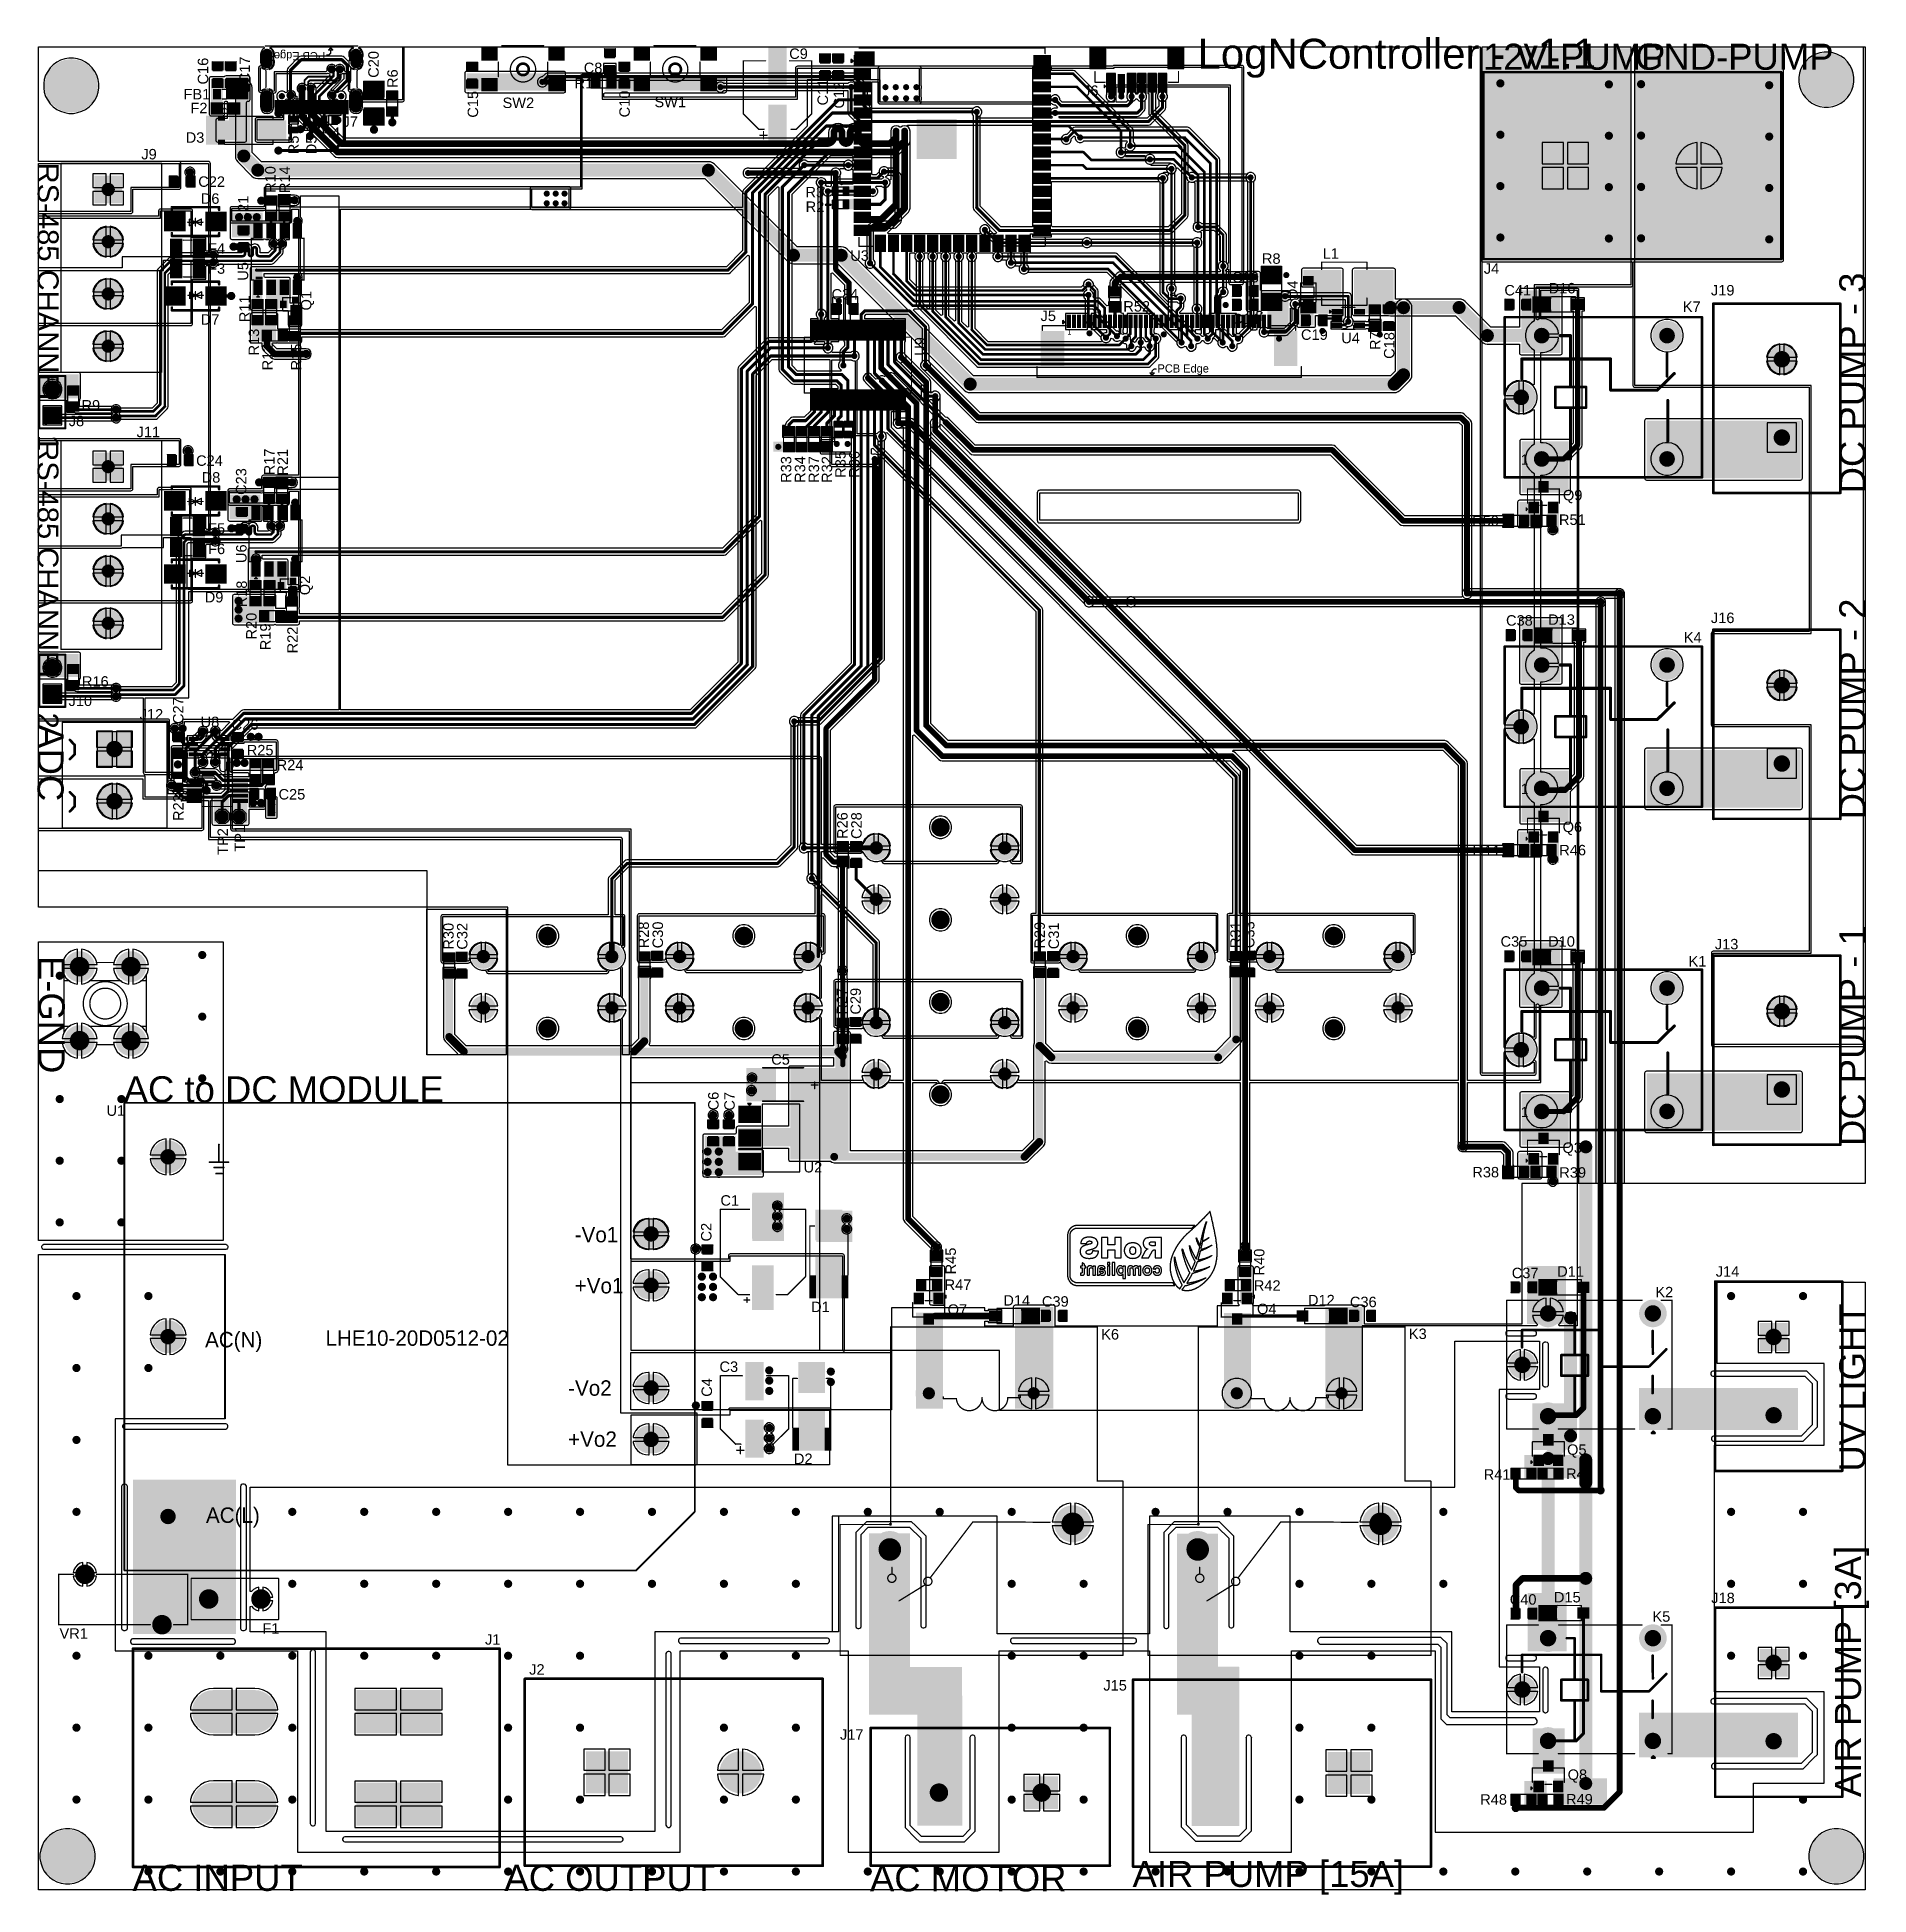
# Model space of a CAD drawing. Header units: millimetres. Extents: x -3 to 175, y -4 to 177.
import ezdxf

# ---------------------------------------------------------------- set-up
doc = ezdxf.new("R2010")
doc.units = ezdxf.units.MM
for name, color, linetype in [('BottomLayer', 5, 'Continuous'), ('BottomSolder', 6, 'Continuous'), ('MultiLayer', 9, 'Continuous'), ('PadHoleLayer', 156, 'Continuous'), ('TopLayer', 1, 'Continuous'), ('TopOverlay', 2, 'Continuous'), ('TopPaste', 8, 'Continuous'), ('TopSolder', 216, 'Continuous'), ('ViaHoleLayer', 16, 'Continuous')]:
    doc.layers.add(name, color=color, linetype=linetype)
doc.styles.add('Arial', font='', dxfattribs={"height": 0.2})
doc.styles.get('Arial').set_extended_font_data('Arial')

msp = doc.modelspace()

# ---------------------------------------------------------------- texts
at = {"layer": 'TopOverlay', "style": 'Arial'}
for s, height, rotation, p in [('C20', 1.016, 90, (30.28, 173.07)), ('LogNController - v1.1', 2.921, 360, (109.95, 173.95)), ('12V-PUMP', 2.54, 360, (137.73, 173.85)), ('GND-PUMP', 2.54, 360, (152.52, 173.85)), ('C16', 1.016, 90, (13.69, 172.42)), ('C17', 1.016, 90, (17.75, 172.54)), ('R6', 1.016, 90, (32.13, 172.08)), ('C10', 1.016, 90, (54.71, 169.22)), ('C11', 1.016, 90, (73.99, 170.38)), ('C12', 1.016, 90, (75.56, 170.08)), ('C15', 1.016, 90, (39.95, 169.19)), ('R5', 1.016, 90, (22.5, 165.63)), ('D5', 1.016, 90, (24.23, 165.63)), ('RS-485 CHANNEL - 1', 2.032, 270, (-2.9, 164.82)), ('R10', 1.016, 90, (20.24, 161.87)), ('R14', 1.016, 90, (21.64, 161.85)), ('C21', 1.016, 90, (17.6, 158.99)), ('U5', 1.016, 90, (17.58, 153.33)), ('DC PUMP - 3', 2.54, 90, (174.94, 132.63)), ('Q1', 1.016, 90, (23.72, 150.43)), ('D4', 1.016, 90, (119.71, 151.53)), ('R11', 1.016, 90, (17.73, 149.29)), ('R13', 1.016, 90, (18.64, 146.05)), ('R7', 1.016, 90, (127.74, 146.58)), ('C18', 1.016, 90, (129.11, 145.72)), ('R12', 1.016, 90, (19.96, 144.6)), ('R15', 1.016, 90, (22.76, 144.6)), ('U9', 1.016, 90, (83.46, 146.02)), ('RS-485 CHANNEL - 2', 2.032, 270, (-2.92, 137.8)), ('R17', 1.016, 90, (20.14, 134.39)), ('R21', 1.016, 90, (21.44, 134.35)), ('R33', 1.016, 90, (70.43, 133.65)), ('R34', 1.016, 90, (71.78, 133.65)), ('R37', 1.016, 90, (73.13, 133.65)), ('R32', 1.016, 90, (74.4, 133.65)), ('R35', 1.016, 90, (75.72, 134.15)), ('R36', 1.016, 90, (77.06, 134.15)), ('C23', 1.016, 90, (17.4, 132.48)), ('U6', 1.016, 90, (17.42, 125.85)), ('R18', 1.016, 90, (17.45, 121.54)), ('Q2', 1.016, 90, (23.6, 122.72)), ('DC PUMP - 2', 2.54, 90, (174.94, 100.91)), ('R20', 1.016, 90, (18.39, 118.41)), ('R19', 1.016, 90, (19.76, 117.37)), ('R22', 1.016, 90, (22.4, 117.06)), ('C27', 1.016, 90, (11.28, 110.18)), ('ADC', 2.54, 270, (-2.92, 110.16)), ('R23', 1.016, 90, (11.29, 100.75)), ('R26', 1.016, 90, (75.9, 99)), ('C28', 1.016, 90, (77.27, 99)), ('TP2', 1.016, 90, (15.61, 97.45)), ('TP1', 1.016, 90, (17.28, 97.77)), ('R30', 1.016, 90, (37.57, 88.23)), ('C32', 1.016, 90, (38.91, 88.23)), ('R28', 1.016, 90, (56.57, 88.36)), ('C30', 1.016, 90, (57.94, 88.36)), ('R29', 1.016, 90, (95.1, 88.33)), ('C31', 1.016, 90, (96.47, 88.27)), ('R31', 1.016, 90, (114.16, 88.38)), ('C33', 1.016, 90, (115.49, 88.38)), ('DC PUMP - 1', 2.54, 90, (174.94, 69.12)), ('E-GND', 2.54, 270, (-2.82, 87.62)), ('R27', 1.016, 90, (75.87, 81.91)), ('C29', 1.016, 90, (77.19, 81.91)), ('AC to DC MODULE', 2.54, 360, (5.46, 73.37)), ('C6', 1.016, 90, (63.35, 72.59)), ('C7', 1.016, 90, (64.92, 72.56)), ('C2', 1.016, 90, (62.66, 59.83)), ('R45', 1.016, 90, (86.44, 56.63)), ('R40', 1.016, 90, (116.46, 56.53)), ('UV LIGHT', 2.54, 90, (174.94, 37.44)), ('C4', 1.016, 90, (62.71, 44.72)), ('AIR PUMP [3A]', 2.54, 90, (174.51, 5.77)), ('AC INPUT', 2.54, 360, (6.33, -3.36)), ('AC OUTPUT', 2.54, 360, (42.51, -3.36)), ('AC MOTOR', 2.54, 360, (78.08, -3.41)), ('AIR PUMP [15A]', 2.54, 360, (103.63, -2.98))]:
    msp.add_text(s, height=height, rotation=rotation, dxfattribs=at).set_placement(p)
for s, p in [('C9', (70.22, 174.91)), ('C8', (50.23, 173.53)), ('FB1', (11.29, 170.97)), ('R1', (49.34, 172.03)), ('J6', (98.82, 171.31)), ('F2', (11.96, 169.62)), ('SW2', (42.33, 170.13)), ('SW1', (57.11, 170.21)), ('R4', (24.71, 167.23)), ('J7', (26.76, 168.3)), ('D3', (11.5, 166.75)), ('J9', (7.18, 165.13)), ('C22', (12.72, 162.46)), ('D6', (12.97, 160.81)), ('R3', (71.8, 161.44)), ('R2', (71.82, 160.02)), ('F4', (13.68, 155.96)), ('U3', (76.16, 155.26)), ('R8', (116.22, 154.97)), ('L1', (122.13, 155.47)), ('F3', (13.68, 154)), ('C13', (113.31, 153.16)), ('J4', (137.81, 154)), ('C34', (74.34, 151.49)), ('C41', (139.81, 151.89)), ('D16', (144.12, 152.09)), ('J19', (159.91, 151.89)), ('D7', (12.97, 149.05)), ('J5', (94.68, 149.4)), ('R52', (102.73, 150.32)), ('C14', (113.31, 149.1)), ('K7', (157.17, 150.29)), ('C19', (120.02, 147.57)), ('U4', (123.94, 147.24)), ('R9', (1.36, 140.69)), ('J8', (0.12, 139.17)), ('J11', (6.72, 138.1)), ('C24', (12.51, 135.31)), ('D8', (13.05, 133.68)), ('Q9', (145.51, 131.95)), ('R50', (136.67, 129.44)), ('R51', (145.12, 129.56)), ('F5', (13.68, 128.7)), ('F6', (13.68, 126.72)), ('D9', (13.35, 122.02)), ('C38', (139.97, 119.76)), ('D13', (144.07, 119.84)), ('J16', (159.91, 120.01)), ('K4', (157.27, 118.11)), ('R16', (1.4, 113.82)), ('J10', (0.1, 111.94)), ('J12', (7.02, 110.62)), ('U8', (12.95, 109.88)), ('C26', (15.97, 109.63)), ('R25', (17.44, 107.14)), ('R24', (20.35, 105.69)), ('U7', (14.64, 105.51)), ('C25', (20.53, 102.84)), ('Q6', (145.48, 99.67)), ('R44', (136.69, 97.41)), ('R46', (145.15, 97.41)), ('C35', (139.44, 88.52)), ('D10', (144.07, 88.52)), ('J13', (160.29, 88.26)), ('K1', (157.73, 86.59)), ('C5', (68.47, 77.04)), ('U1', (3.79, 72.06)), ('Q3', (145.46, 68.45)), ('U2', (71.62, 66.55)), ('R38', (136.69, 66.07)), ('R39', (145.15, 66.04)), ('C1', (63.53, 63.32)), ('R47', (85.34, 55.12)), ('R42', (115.43, 55.04)), ('C37', (140.53, 56.26)), ('D11', (144.95, 56.41)), ('J14', (160.38, 56.41)), ('D14', (91.06, 53.59)), ('C39', (94.81, 53.49)), ('D12', (120.7, 53.62)), ('C36', (124.78, 53.44)), ('K2', (154.5, 54.4)), ('D1', (72.35, 52.96)), ('Q7', (85.64, 52.7)), ('Q4', (115.74, 52.76)), ('K6', (100.58, 50.29)), ('K3', (130.52, 50.34)), ('C3', (63.44, 47.14)), ('Q5', (145.91, 39.07)), ('D2', (70.68, 38.18)), ('R41', (137.8, 36.65)), ('R43', (145.81, 36.73)), ('C40', (140.33, 24.49)), ('D15', (144.63, 24.71)), ('J18', (159.94, 24.64)), ('K5', (154.22, 22.83)), ('VR1', (-0.78, 21.18)), ('F1', (18.96, 21.67)), ('J1', (40.62, 20.6)), ('J2', (44.92, 17.68)), ('J15', (100.79, 16.13)), ('J17', (75.16, 11.35)), ('Q8', (145.97, 7.44)), ('R48', (137.46, 5.03)), ('R49', (145.81, 5.05))]:
    msp.add_text(s, height=1.016, dxfattribs=at).set_placement(p)

# ---------------------------------------------------------------- blocks, each defined once
blk = doc.blocks.new('B3F_4055_B_1')
at = {"layer": 'BottomLayer'}
h = blk.add_hatch(color=5, dxfattribs=at)
edge = h.paths.add_edge_path()
edge.add_arc((-6.25, 2.5), 1.15, 0, 360)
h = blk.add_hatch(color=5, dxfattribs=at)
edge = h.paths.add_edge_path()
edge.add_arc((6.25, 2.5), 1.15, 0, 360)
h = blk.add_hatch(color=5, dxfattribs=at)
edge = h.paths.add_edge_path()
edge.add_arc((-6.25, -2.5), 1.15, 0, 360)
h = blk.add_hatch(color=5, dxfattribs=at)
edge = h.paths.add_edge_path()
edge.add_arc((6.25, -2.5), 1.15, 0, 360)
at = {"layer": 'BottomSolder'}
h = blk.add_hatch(color=6, dxfattribs=at)
edge = h.paths.add_edge_path()
edge.add_arc((-6.25, 2.5), 1.2, 0, 360)
h = blk.add_hatch(color=6, dxfattribs=at)
edge = h.paths.add_edge_path()
edge.add_arc((0, 4.5), 0.0508, 0, 360)
h = blk.add_hatch(color=6, dxfattribs=at)
edge = h.paths.add_edge_path()
edge.add_arc((6.25, 2.5), 1.2, 0, 360)
h = blk.add_hatch(color=6, dxfattribs=at)
edge = h.paths.add_edge_path()
edge.add_arc((-6.25, -2.5), 1.2, 0, 360)
h = blk.add_hatch(color=6, dxfattribs=at)
edge = h.paths.add_edge_path()
edge.add_arc((6.25, -2.5), 1.2, 0, 360)
h = blk.add_hatch(color=6, dxfattribs=at)
edge = h.paths.add_edge_path()
edge.add_arc((0, -4.5), 0.0508, 0, 360)
at = {"layer": 'MultiLayer'}
h = blk.add_hatch(color=9, dxfattribs=at)
edge = h.paths.add_edge_path()
edge.add_arc((-6.25, 2.5), 1.15, 0, 360)
h = blk.add_hatch(color=9, dxfattribs=at)
edge = h.paths.add_edge_path()
edge.add_arc((6.25, 2.5), 1.15, 0, 360)
h = blk.add_hatch(color=9, dxfattribs=at)
edge = h.paths.add_edge_path()
edge.add_arc((-6.25, -2.5), 1.15, 0, 360)
h = blk.add_hatch(color=9, dxfattribs=at)
edge = h.paths.add_edge_path()
edge.add_arc((6.25, -2.5), 1.15, 0, 360)
at = {"layer": 'PadHoleLayer'}
h = blk.add_hatch(color=156, dxfattribs=at)
edge = h.paths.add_edge_path()
edge.add_arc((0, 4.5), 0.9, 0, 360)
h = blk.add_hatch(color=156, dxfattribs=at)
edge = h.paths.add_edge_path()
edge.add_arc((-6.25, 2.5), 0.65, 0, 360)
h = blk.add_hatch(color=156, dxfattribs=at)
edge = h.paths.add_edge_path()
edge.add_arc((6.25, 2.5), 0.65, 0, 360)
h = blk.add_hatch(color=156, dxfattribs=at)
edge = h.paths.add_edge_path()
edge.add_arc((-6.25, -2.5), 0.65, 0, 360)
h = blk.add_hatch(color=156, dxfattribs=at)
edge = h.paths.add_edge_path()
edge.add_arc((0, -4.5), 0.9, 0, 360)
h = blk.add_hatch(color=156, dxfattribs=at)
edge = h.paths.add_edge_path()
edge.add_arc((6.25, -2.5), 0.65, 0, 360)
at = {"layer": 'TopLayer'}
h = blk.add_hatch(color=1, dxfattribs=at)
edge = h.paths.add_edge_path()
edge.add_arc((-6.25, 2.5), 1.15, 0, 360)
h = blk.add_hatch(color=1, dxfattribs=at)
edge = h.paths.add_edge_path()
edge.add_arc((6.25, 2.5), 1.15, 0, 360)
h = blk.add_hatch(color=1, dxfattribs=at)
edge = h.paths.add_edge_path()
edge.add_arc((-6.25, -2.5), 1.15, 0, 360)
h = blk.add_hatch(color=1, dxfattribs=at)
edge = h.paths.add_edge_path()
edge.add_arc((6.25, -2.5), 1.15, 0, 360)
at = {"layer": 'TopSolder'}
h = blk.add_hatch(color=216, dxfattribs=at)
edge = h.paths.add_edge_path()
edge.add_arc((-6.25, 2.5), 1.2, 0, 360)
h = blk.add_hatch(color=216, dxfattribs=at)
edge = h.paths.add_edge_path()
edge.add_arc((0, 4.5), 0.0508, 0, 360)
h = blk.add_hatch(color=216, dxfattribs=at)
edge = h.paths.add_edge_path()
edge.add_arc((6.25, 2.5), 1.2, 0, 360)
h = blk.add_hatch(color=216, dxfattribs=at)
edge = h.paths.add_edge_path()
edge.add_arc((-6.25, -2.5), 1.2, 0, 360)
h = blk.add_hatch(color=216, dxfattribs=at)
edge = h.paths.add_edge_path()
edge.add_arc((6.25, -2.5), 1.2, 0, 360)
h = blk.add_hatch(color=216, dxfattribs=at)
edge = h.paths.add_edge_path()
edge.add_arc((0, -4.5), 0.0508, 0, 360)
blk = doc.blocks.new('SLA_05VDC_SL_A_2')
at = {"layer": 'BottomLayer'}
h = blk.add_hatch(color=5, dxfattribs=at)
edge = h.paths.add_edge_path()
edge.add_arc((8.9, 7.6), 1.75, 0, 360)
h = blk.add_hatch(color=5, dxfattribs=at)
edge = h.paths.add_edge_path()
edge.add_arc((-8.9, 5.1), 1.75, 0, 360)
h = blk.add_hatch(color=5, dxfattribs=at)
edge = h.paths.add_edge_path()
edge.add_arc((-5.1, -7.6), 1.25, 0, 360)
h = blk.add_hatch(color=5, dxfattribs=at)
edge = h.paths.add_edge_path()
edge.add_arc((5.1, -7.6), 1.25, 0, 360)
at = {"layer": 'BottomSolder'}
h = blk.add_hatch(color=6, dxfattribs=at)
edge = h.paths.add_edge_path()
edge.add_arc((8.9, 7.6), 1.8, 0, 360)
h = blk.add_hatch(color=6, dxfattribs=at)
edge = h.paths.add_edge_path()
edge.add_arc((-8.9, 5.1), 1.8, 0, 360)
h = blk.add_hatch(color=6, dxfattribs=at)
edge = h.paths.add_edge_path()
edge.add_arc((-5.1, -7.6), 1.3, 0, 360)
h = blk.add_hatch(color=6, dxfattribs=at)
edge = h.paths.add_edge_path()
edge.add_arc((5.1, -7.6), 1.3, 0, 360)
at = {"layer": 'MultiLayer'}
h = blk.add_hatch(color=9, dxfattribs=at)
edge = h.paths.add_edge_path()
edge.add_arc((8.9, 7.6), 1.75, 0, 360)
h = blk.add_hatch(color=9, dxfattribs=at)
edge = h.paths.add_edge_path()
edge.add_arc((-8.9, 5.1), 1.75, 0, 360)
h = blk.add_hatch(color=9, dxfattribs=at)
edge = h.paths.add_edge_path()
edge.add_arc((-5.1, -7.6), 1.25, 0, 360)
h = blk.add_hatch(color=9, dxfattribs=at)
edge = h.paths.add_edge_path()
edge.add_arc((5.1, -7.6), 1.25, 0, 360)
at = {"layer": 'PadHoleLayer'}
h = blk.add_hatch(color=156, dxfattribs=at)
edge = h.paths.add_edge_path()
edge.add_arc((8.9, 7.6), 1.1, 0, 360)
h = blk.add_hatch(color=156, dxfattribs=at)
edge = h.paths.add_edge_path()
edge.add_arc((-8.9, 5.1), 1.1, 0, 360)
h = blk.add_hatch(color=156, dxfattribs=at)
edge = h.paths.add_edge_path()
edge.add_arc((-5.1, -7.6), 0.6, 0, 360)
h = blk.add_hatch(color=156, dxfattribs=at)
edge = h.paths.add_edge_path()
edge.add_arc((5.1, -7.6), 0.6, 0, 360)
at = {"layer": 'TopLayer'}
h = blk.add_hatch(color=1, dxfattribs=at)
edge = h.paths.add_edge_path()
edge.add_arc((8.9, 7.6), 1.75, 0, 360)
h = blk.add_hatch(color=1, dxfattribs=at)
edge = h.paths.add_edge_path()
edge.add_arc((-8.9, 5.1), 1.75, 0, 360)
h = blk.add_hatch(color=1, dxfattribs=at)
edge = h.paths.add_edge_path()
edge.add_arc((-5.1, -7.6), 1.25, 0, 360)
h = blk.add_hatch(color=1, dxfattribs=at)
edge = h.paths.add_edge_path()
edge.add_arc((5.1, -7.6), 1.25, 0, 360)
at = {"layer": 'TopSolder'}
h = blk.add_hatch(color=216, dxfattribs=at)
edge = h.paths.add_edge_path()
edge.add_arc((8.9, 7.6), 1.8, 0, 360)
h = blk.add_hatch(color=216, dxfattribs=at)
edge = h.paths.add_edge_path()
edge.add_arc((-8.9, 5.1), 1.8, 0, 360)
h = blk.add_hatch(color=216, dxfattribs=at)
edge = h.paths.add_edge_path()
edge.add_arc((-5.1, -7.6), 1.3, 0, 360)
h = blk.add_hatch(color=216, dxfattribs=at)
edge = h.paths.add_edge_path()
edge.add_arc((5.1, -7.6), 1.3, 0, 360)
at = {"layer": 'TopOverlay'}
for points, const_width in [([(-13.8, 17.9), (-13.8, 0.96)], 0.127), ([(13.7, 17.9), (-13.8, 17.9)], 0.127), ([(13.73, 17.9), (13.7, 17.9)], 0.127), ([(13.73, 17.9), (13.73, 5.17)], 0.127), ([(8, 12.6), (5.44, 11.02)], 0.127), ([(4.98, 10.37), (0.82, 4.92)], 0.127), ([(8.7, 10), (8.7, 9.34)], 0.127), ([(0.82, 4.92), (-6.7, 4.95)], 0.127), ([(8.84, 5.12), (8.83, 5.12)], 0.254), ([(8.84, 5.17), (8.84, 5.12)], 0.254), ([(8.83, 5.12), (8.83, -14.05)], 0.127), ([(13.73, 5.17), (8.84, 5.17)], 0.127), ([(-11.28, 0.95), (-13.79, 0.95)], 0.127), ([(-11.28, 0.95), (-11.28, -14.05)], 0.127), ([(-3.8, -7.18), (-3.8, -7.35)], 0.127), ([(-2.58, -7.18), (-3.8, -7.18)], 0.127), ([(3.7, -7.08), (2.42, -7.08)], 0.127), ([(3.7, -7.08), (3.7, -7.25)], 0.127), ([(8.83, -14.05), (-11.28, -14.05)], 0.127)]:
    blk.add_lwpolyline(points, dxfattribs=dict(at, const_width=const_width))
for points, const_width in [([(-13.83, 17.9, 1), (-13.77, 17.9, 1)], 0.0635), ([(-13.83, 17.9, 1), (-13.77, 17.9, 1)], 0.0635), ([(13.67, 17.9, 1), (13.73, 17.9, 1)], 0.0635), ([(13.67, 17.9, 1), (13.73, 17.9, 1)], 0.0635), ([(13.7, 17.9, 1), (13.76, 17.9, 1)], 0.0635), ([(13.7, 17.9, 1), (13.76, 17.9, 1)], 0.0635), ([(7.97, 12.6, 1), (8.03, 12.6, 1)], 0.0635), ([(5.6, 10.7, 1), (4.8, 10.7, 1)], 0.127), ([(5.41, 11.02, 1), (5.47, 11.02, 1)], 0.0635), ([(9.1, 10.4, 1), (8.3, 10.4, 1)], 0.127), ([(4.77, 10.7, 1), (4.83, 10.7, 1)], 0.0635), ([(4.94, 10.37, 1), (5.01, 10.37, 1)], 0.0635), ([(5.57, 10.7, 1), (5.63, 10.7, 1)], 0.0635), ([(8.27, 10.4, 1), (8.33, 10.4, 1)], 0.0635), ([(8.67, 10, 1), (8.73, 10, 1)], 0.0635), ([(8.67, 9.34, 1), (8.73, 9.34, 1)], 0.0635), ([(9.07, 10.4, 1), (9.13, 10.4, 1)], 0.0635), ([(-6.73, 4.95, 1), (-6.67, 4.95, 1)], 0.0635), ([(0.79, 4.92, 1), (0.85, 4.92, 1)], 0.0635), ([(0.79, 4.92, 1), (0.85, 4.92, 1)], 0.0635), ([(8.76, 5.12, 1), (8.89, 5.12, 1)], 0.127), ([(8.78, 5.17, 1), (8.9, 5.17, 1)], 0.127), ([(8.78, 5.12, 1), (8.9, 5.12, 1)], 0.127), ([(8.78, 5.12, 1), (8.9, 5.12, 1)], 0.127), ([(8.8, 5.12, 1), (8.86, 5.12, 1)], 0.0635), ([(8.81, 5.17, 1), (8.87, 5.17, 1)], 0.0635), ([(13.7, 5.17, 1), (13.76, 5.17, 1)], 0.0635), ([(13.7, 5.17, 1), (13.76, 5.17, 1)], 0.0635), ([(-13.83, 0.96, 1), (-13.77, 0.96, 1)], 0.0635), ([(-13.82, 0.95, 1), (-13.76, 0.95, 1)], 0.0635), ([(-11.32, 0.95, 1), (-11.25, 0.95, 1)], 0.0635), ([(-11.32, 0.95, 1), (-11.25, 0.95, 1)], 0.0635), ([(-3.83, -7.18, 1), (-3.77, -7.18, 1)], 0.0635), ([(-3.83, -7.18, 1), (-3.77, -7.18, 1)], 0.0635), ([(-2.61, -7.18, 1), (-2.55, -7.18, 1)], 0.0635), ([(-2.61, -7.18, 1), (-2.55, -7.18, 1)], 0.0635), ([(-0.11, -7.08, 1), (-0.05, -7.08, 1)], 0.0635), ([(-0.11, -7.18, 1), (-0.05, -7.18, 1)], 0.0635), ([(2.39, -7.08, 1), (2.45, -7.08, 1)], 0.0635), ([(2.39, -7.08, 1), (2.45, -7.08, 1)], 0.0635), ([(3.67, -7.08, 1), (3.73, -7.08, 1)], 0.0635), ([(3.67, -7.08, 1), (3.73, -7.08, 1)], 0.0635), ([(3.67, -7.25, 1), (3.73, -7.25, 1)], 0.0635), ([(-3.83, -7.35, 1), (-3.77, -7.35, 1)], 0.0635), ([(-11.32, -14.05, 1), (-11.25, -14.05, 1)], 0.0635), ([(-11.32, -14.05, 1), (-11.25, -14.05, 1)], 0.0635), ([(8.8, -14.05, 1), (8.86, -14.05, 1)], 0.0635), ([(8.8, -14.05, 1), (8.86, -14.05, 1)], 0.0635)]:
    blk.add_lwpolyline(points, format="xyb", close=True, dxfattribs=dict(at, const_width=const_width))
at = {"layer": 'TopOverlay', "const_width": 0.127}
for points in [[(-2.58, -7.18, -0.978734), (-0.08, -7.08)], [(-0.08, -7.18, -0.978734), (2.42, -7.08)]]:
    blk.add_lwpolyline(points, format="xyb", dxfattribs=at)
blk = doc.blocks.new('R___0603_3')
at = {"layer": 'TopLayer'}
for points in [[(-0.381, 0.4445), (-0.381, -0.4445), (-1.143, -0.4445), (-1.143, 0.4445)], [(1.143, 0.4445), (1.143, -0.4445), (0.381, -0.4445), (0.381, 0.4445)]]:
    blk.add_hatch(color=1, dxfattribs=at).paths.add_polyline_path(points)
at = {"layer": 'TopPaste'}
for points in [[(-0.381, 0.4445), (-0.381, -0.4445), (-1.143, -0.4445), (-1.143, 0.4445)], [(1.143, 0.4445), (1.143, -0.4445), (0.381, -0.4445), (0.381, 0.4445)]]:
    blk.add_hatch(color=8, dxfattribs=at).paths.add_polyline_path(points)
at = {"layer": 'TopSolder'}
for points in [[(-0.2794, 0.5461), (-0.2794, -0.5461), (-1.2446, -0.5461), (-1.2446, 0.5461)], [(1.2446, 0.5461), (1.2446, -0.5461), (0.2794, -0.5461), (0.2794, 0.5461)]]:
    blk.add_hatch(color=216, dxfattribs=at).paths.add_polyline_path(points)
at = {"layer": 'TopOverlay', "const_width": 0.127}
for points in [[(-1.2192, -0.5334), (-1.2192, 0.5334)], [(-1.2192, 0.5334), (1.2192, 0.5334)], [(1.2192, -0.5334), (1.2192, 0.5334)], [(-1.2192, -0.5334), (1.2192, -0.5334)]]:
    blk.add_lwpolyline(points, dxfattribs=at)
at = {"layer": 'TopOverlay', "const_width": 0.0635}
for points in [[(-1.25095, 0.5334, 1), (-1.18745, 0.5334, 1)], [(-1.25095, 0.5334, 1), (-1.18745, 0.5334, 1)], [(1.18745, 0.5334, 1), (1.25095, 0.5334, 1)], [(1.18745, 0.5334, 1), (1.25095, 0.5334, 1)], [(-1.25095, -0.5334, 1), (-1.18745, -0.5334, 1)], [(-1.25095, -0.5334, 1), (-1.18745, -0.5334, 1)], [(1.18745, -0.5334, 1), (1.25095, -0.5334, 1)], [(1.18745, -0.5334, 1), (1.25095, -0.5334, 1)]]:
    blk.add_lwpolyline(points, format="xyb", close=True, dxfattribs=at)
blk = doc.blocks.new('AFC07_S40ECA_00_4')
at = {"layer": 'TopLayer'}
for points in [[(-9.6, 0.72), (-9.9, 0.72), (-9.9, 1.92), (-9.6, 1.92)], [(-9.1, 0.72), (-9.4, 0.72), (-9.4, 1.92), (-9.1, 1.92)], [(-8.6, 0.72), (-8.9, 0.72), (-8.9, 1.92), (-8.6, 1.92)], [(-8.1, 0.72), (-8.4, 0.72), (-8.4, 1.92), (-8.1, 1.92)], [(-7.6, 0.72), (-7.9, 0.72), (-7.9, 1.92), (-7.6, 1.92)], [(-7.1, 0.72), (-7.4, 0.72), (-7.4, 1.92), (-7.1, 1.92)], [(-6.6, 0.72), (-6.9, 0.72), (-6.9, 1.92), (-6.6, 1.92)], [(-6.1, 0.72), (-6.4, 0.72), (-6.4, 1.92), (-6.1, 1.92)], [(-5.6, 0.72), (-5.9, 0.72), (-5.9, 1.92), (-5.6, 1.92)], [(-5.1, 0.72), (-5.4, 0.72), (-5.4, 1.92), (-5.1, 1.92)], [(-4.6, 0.72), (-4.9, 0.72), (-4.9, 1.92), (-4.6, 1.92)], [(-4.1, 0.72), (-4.4, 0.72), (-4.4, 1.92), (-4.1, 1.92)], [(-3.6, 0.72), (-3.9, 0.72), (-3.9, 1.92), (-3.6, 1.92)], [(-3.1, 0.72), (-3.4, 0.72), (-3.4, 1.92), (-3.1, 1.92)], [(-2.6, 0.72), (-2.9, 0.72), (-2.9, 1.92), (-2.6, 1.92)], [(-2.1, 0.72), (-2.4, 0.72), (-2.4, 1.92), (-2.1, 1.92)], [(-1.6, 0.72), (-1.9, 0.72), (-1.9, 1.92), (-1.6, 1.92)], [(-1.1, 0.72), (-1.4, 0.72), (-1.4, 1.92), (-1.1, 1.92)], [(-0.6, 0.72), (-0.9, 0.72), (-0.9, 1.92), (-0.6, 1.92)], [(-0.1, 0.72), (-0.4, 0.72), (-0.4, 1.92), (-0.1, 1.92)], [(0.4, 0.72), (0.1, 0.72), (0.1, 1.92), (0.4, 1.92)], [(0.9, 0.72), (0.6, 0.72), (0.6, 1.92), (0.9, 1.92)], [(1.4, 0.72), (1.1, 0.72), (1.1, 1.92), (1.4, 1.92)], [(1.9, 0.72), (1.6, 0.72), (1.6, 1.92), (1.9, 1.92)], [(2.4, 0.72), (2.1, 0.72), (2.1, 1.92), (2.4, 1.92)], [(2.9, 0.72), (2.6, 0.72), (2.6, 1.92), (2.9, 1.92)], [(3.4, 0.72), (3.1, 0.72), (3.1, 1.92), (3.4, 1.92)], [(3.9, 0.72), (3.6, 0.72), (3.6, 1.92), (3.9, 1.92)], [(4.4, 0.72), (4.1, 0.72), (4.1, 1.92), (4.4, 1.92)], [(4.9, 0.72), (4.6, 0.72), (4.6, 1.92), (4.9, 1.92)], [(5.4, 0.72), (5.1, 0.72), (5.1, 1.92), (5.4, 1.92)], [(5.9, 0.72), (5.6, 0.72), (5.6, 1.92), (5.9, 1.92)], [(6.4, 0.72), (6.1, 0.72), (6.1, 1.92), (6.4, 1.92)], [(6.9, 0.72), (6.6, 0.72), (6.6, 1.92), (6.9, 1.92)], [(7.4, 0.72), (7.1, 0.72), (7.1, 1.92), (7.4, 1.92)], [(7.9, 0.72), (7.6, 0.72), (7.6, 1.92), (7.9, 1.92)], [(8.4, 0.72), (8.1, 0.72), (8.1, 1.92), (8.4, 1.92)], [(8.9, 0.72), (8.6, 0.72), (8.6, 1.92), (8.9, 1.92)], [(9.4, 0.72), (9.1, 0.72), (9.1, 1.92), (9.4, 1.92)], [(9.9, 0.72), (9.6, 0.72), (9.6, 1.92), (9.9, 1.92)], [(-10.25, -2.97), (-12.45, -2.97), (-12.45, 0.33), (-10.25, 0.33)], [(12.45, -2.97), (10.25, -2.97), (10.25, 0.33), (12.45, 0.33)]]:
    blk.add_hatch(color=1, dxfattribs=at).paths.add_polyline_path(points)
at = {"layer": 'TopPaste'}
for points in [[(-9.6, 0.72), (-9.9, 0.72), (-9.9, 1.92), (-9.6, 1.92)], [(-9.1, 0.72), (-9.4, 0.72), (-9.4, 1.92), (-9.1, 1.92)], [(-8.6, 0.72), (-8.9, 0.72), (-8.9, 1.92), (-8.6, 1.92)], [(-8.1, 0.72), (-8.4, 0.72), (-8.4, 1.92), (-8.1, 1.92)], [(-7.6, 0.72), (-7.9, 0.72), (-7.9, 1.92), (-7.6, 1.92)], [(-7.1, 0.72), (-7.4, 0.72), (-7.4, 1.92), (-7.1, 1.92)], [(-6.6, 0.72), (-6.9, 0.72), (-6.9, 1.92), (-6.6, 1.92)], [(-6.1, 0.72), (-6.4, 0.72), (-6.4, 1.92), (-6.1, 1.92)], [(-5.6, 0.72), (-5.9, 0.72), (-5.9, 1.92), (-5.6, 1.92)], [(-5.1, 0.72), (-5.4, 0.72), (-5.4, 1.92), (-5.1, 1.92)], [(-4.6, 0.72), (-4.9, 0.72), (-4.9, 1.92), (-4.6, 1.92)], [(-4.1, 0.72), (-4.4, 0.72), (-4.4, 1.92), (-4.1, 1.92)], [(-3.6, 0.72), (-3.9, 0.72), (-3.9, 1.92), (-3.6, 1.92)], [(-3.1, 0.72), (-3.4, 0.72), (-3.4, 1.92), (-3.1, 1.92)], [(-2.6, 0.72), (-2.9, 0.72), (-2.9, 1.92), (-2.6, 1.92)], [(-2.1, 0.72), (-2.4, 0.72), (-2.4, 1.92), (-2.1, 1.92)], [(-1.6, 0.72), (-1.9, 0.72), (-1.9, 1.92), (-1.6, 1.92)], [(-1.1, 0.72), (-1.4, 0.72), (-1.4, 1.92), (-1.1, 1.92)], [(-0.6, 0.72), (-0.9, 0.72), (-0.9, 1.92), (-0.6, 1.92)], [(-0.1, 0.72), (-0.4, 0.72), (-0.4, 1.92), (-0.1, 1.92)], [(0.4, 0.72), (0.1, 0.72), (0.1, 1.92), (0.4, 1.92)], [(0.9, 0.72), (0.6, 0.72), (0.6, 1.92), (0.9, 1.92)], [(1.4, 0.72), (1.1, 0.72), (1.1, 1.92), (1.4, 1.92)], [(1.9, 0.72), (1.6, 0.72), (1.6, 1.92), (1.9, 1.92)], [(2.4, 0.72), (2.1, 0.72), (2.1, 1.92), (2.4, 1.92)], [(2.9, 0.72), (2.6, 0.72), (2.6, 1.92), (2.9, 1.92)], [(3.4, 0.72), (3.1, 0.72), (3.1, 1.92), (3.4, 1.92)], [(3.9, 0.72), (3.6, 0.72), (3.6, 1.92), (3.9, 1.92)], [(4.4, 0.72), (4.1, 0.72), (4.1, 1.92), (4.4, 1.92)], [(4.9, 0.72), (4.6, 0.72), (4.6, 1.92), (4.9, 1.92)], [(5.4, 0.72), (5.1, 0.72), (5.1, 1.92), (5.4, 1.92)], [(5.9, 0.72), (5.6, 0.72), (5.6, 1.92), (5.9, 1.92)], [(6.4, 0.72), (6.1, 0.72), (6.1, 1.92), (6.4, 1.92)], [(6.9, 0.72), (6.6, 0.72), (6.6, 1.92), (6.9, 1.92)], [(7.4, 0.72), (7.1, 0.72), (7.1, 1.92), (7.4, 1.92)], [(7.9, 0.72), (7.6, 0.72), (7.6, 1.92), (7.9, 1.92)], [(8.4, 0.72), (8.1, 0.72), (8.1, 1.92), (8.4, 1.92)], [(8.9, 0.72), (8.6, 0.72), (8.6, 1.92), (8.9, 1.92)], [(9.4, 0.72), (9.1, 0.72), (9.1, 1.92), (9.4, 1.92)], [(9.9, 0.72), (9.6, 0.72), (9.6, 1.92), (9.9, 1.92)], [(-10.25, -2.97), (-12.45, -2.97), (-12.45, 0.33), (-10.25, 0.33)], [(12.45, -2.97), (10.25, -2.97), (10.25, 0.33), (12.45, 0.33)]]:
    blk.add_hatch(color=8, dxfattribs=at).paths.add_polyline_path(points)
at = {"layer": 'TopSolder'}
for points in [[(-9.55, 0.67), (-9.95, 0.67), (-9.95, 1.97), (-9.55, 1.97)], [(-9.05, 0.67), (-9.45, 0.67), (-9.45, 1.97), (-9.05, 1.97)], [(-8.55, 0.67), (-8.95, 0.67), (-8.95, 1.97), (-8.55, 1.97)], [(-8.05, 0.67), (-8.45, 0.67), (-8.45, 1.97), (-8.05, 1.97)], [(-7.55, 0.67), (-7.95, 0.67), (-7.95, 1.97), (-7.55, 1.97)], [(-7.05, 0.67), (-7.45, 0.67), (-7.45, 1.97), (-7.05, 1.97)], [(-6.55, 0.67), (-6.95, 0.67), (-6.95, 1.97), (-6.55, 1.97)], [(-6.05, 0.67), (-6.45, 0.67), (-6.45, 1.97), (-6.05, 1.97)], [(-5.55, 0.67), (-5.95, 0.67), (-5.95, 1.97), (-5.55, 1.97)], [(-5.05, 0.67), (-5.45, 0.67), (-5.45, 1.97), (-5.05, 1.97)], [(-4.55, 0.67), (-4.95, 0.67), (-4.95, 1.97), (-4.55, 1.97)], [(-4.05, 0.67), (-4.45, 0.67), (-4.45, 1.97), (-4.05, 1.97)], [(-3.55, 0.67), (-3.95, 0.67), (-3.95, 1.97), (-3.55, 1.97)], [(-3.05, 0.67), (-3.45, 0.67), (-3.45, 1.97), (-3.05, 1.97)], [(-2.55, 0.67), (-2.95, 0.67), (-2.95, 1.97), (-2.55, 1.97)], [(-2.05, 0.67), (-2.45, 0.67), (-2.45, 1.97), (-2.05, 1.97)], [(-1.55, 0.67), (-1.95, 0.67), (-1.95, 1.97), (-1.55, 1.97)], [(-1.05, 0.67), (-1.45, 0.67), (-1.45, 1.97), (-1.05, 1.97)], [(-0.55, 0.67), (-0.95, 0.67), (-0.95, 1.97), (-0.55, 1.97)], [(-0.05, 0.67), (-0.45, 0.67), (-0.45, 1.97), (-0.05, 1.97)], [(0.45, 0.67), (0.05, 0.67), (0.05, 1.97), (0.45, 1.97)], [(0.95, 0.67), (0.55, 0.67), (0.55, 1.97), (0.95, 1.97)], [(1.45, 0.67), (1.05, 0.67), (1.05, 1.97), (1.45, 1.97)], [(1.95, 0.67), (1.55, 0.67), (1.55, 1.97), (1.95, 1.97)], [(2.45, 0.67), (2.05, 0.67), (2.05, 1.97), (2.45, 1.97)], [(2.95, 0.67), (2.55, 0.67), (2.55, 1.97), (2.95, 1.97)], [(3.45, 0.67), (3.05, 0.67), (3.05, 1.97), (3.45, 1.97)], [(3.95, 0.67), (3.55, 0.67), (3.55, 1.97), (3.95, 1.97)], [(4.45, 0.67), (4.05, 0.67), (4.05, 1.97), (4.45, 1.97)], [(4.95, 0.67), (4.55, 0.67), (4.55, 1.97), (4.95, 1.97)], [(5.45, 0.67), (5.05, 0.67), (5.05, 1.97), (5.45, 1.97)], [(5.95, 0.67), (5.55, 0.67), (5.55, 1.97), (5.95, 1.97)], [(6.45, 0.67), (6.05, 0.67), (6.05, 1.97), (6.45, 1.97)], [(6.95, 0.67), (6.55, 0.67), (6.55, 1.97), (6.95, 1.97)], [(7.45, 0.67), (7.05, 0.67), (7.05, 1.97), (7.45, 1.97)], [(7.95, 0.67), (7.55, 0.67), (7.55, 1.97), (7.95, 1.97)], [(8.45, 0.67), (8.05, 0.67), (8.05, 1.97), (8.45, 1.97)], [(8.95, 0.67), (8.55, 0.67), (8.55, 1.97), (8.95, 1.97)], [(9.45, 0.67), (9.05, 0.67), (9.05, 1.97), (9.45, 1.97)], [(9.95, 0.67), (9.55, 0.67), (9.55, 1.97), (9.95, 1.97)], [(-10.2, -3.02), (-12.5, -3.02), (-12.5, 0.38), (-10.2, 0.38)], [(12.5, -3.02), (10.2, -3.02), (10.2, 0.38), (12.5, 0.38)]]:
    blk.add_hatch(color=216, dxfattribs=at).paths.add_polyline_path(points)
at = {"layer": 'TopOverlay'}
for points, const_width in [([(-12.32, 0.46), (-12.32, 0.92)], 0.127), ([(-12.32, 0.92), (-10.03, 0.92)], 0.127), ([(-10.31, 1.13), (-10.31, 1.38)], 0.2), ([(-10.31, 1.38), (-10.19, 1.25)], 0.2), ([(-10.31, 1.13), (-10.19, 1.25)], 0.2), ([(10.03, 0.92), (12.32, 0.92)], 0.127), ([(12.32, 0.46), (12.32, 0.92)], 0.127), ([(-12.85, -4.12), (-12.85, -3.08)], 0.127), ([(-1.65, -3.5), (-1.47, -3.32)], 0.127), ([(-1.65, -3.7), (-1.65, -3.5)], 0.127), ([(-1.47, -3.32), (-1.26, -3.32)], 0.127), ([(12.87, -4.12), (12.87, -3.08)], 0.127), ([(-12.85, -4.12), (12.87, -4.12)], 0.127), ([(-1.85, -3.7), (-1.69, -3.87)], 0.127), ([(-1.85, -3.7), (-1.65, -3.7)], 0.127), ([(-1.69, -3.87), (-1.61, -3.87)], 0.127), ([(-1.65, -3.7), (-1.44, -3.7)], 0.127), ([(-1.61, -3.87), (-1.44, -3.7)], 0.127)]:
    blk.add_lwpolyline(points, dxfattribs=dict(at, const_width=const_width))
for points, const_width in [([(-12.35, 0.92, 1), (-12.29, 0.92, 1)], 0.0635), ([(-12.35, 0.92, 1), (-12.29, 0.92, 1)], 0.0635), ([(-12.35, 0.46, 1), (-12.29, 0.46, 1)], 0.0635), ([(-10.36, 1.38, 1), (-10.26, 1.38, 1)], 0.1), ([(-10.36, 1.38, 1), (-10.26, 1.38, 1)], 0.1), ([(-10.36, 1.13, 1), (-10.26, 1.13, 1)], 0.1), ([(-10.36, 1.13, 1), (-10.26, 1.13, 1)], 0.1), ([(-10.24, 1.25, 1), (-10.14, 1.25, 1)], 0.1), ([(-10.24, 1.25, 1), (-10.14, 1.25, 1)], 0.1), ([(-10.06, 0.92, 1), (-10, 0.92, 1)], 0.0635), ([(9.99, 0.92, 1), (10.06, 0.92, 1)], 0.0635), ([(12.29, 0.92, 1), (12.35, 0.92, 1)], 0.0635), ([(12.29, 0.92, 1), (12.35, 0.92, 1)], 0.0635), ([(12.29, 0.46, 1), (12.35, 0.46, 1)], 0.0635), ([(-12.88, -3.08, 1), (-12.82, -3.08, 1)], 0.0635), ([(-1.68, -3.5, 1), (-1.61, -3.5, 1)], 0.0635), ([(-1.68, -3.5, 1), (-1.61, -3.5, 1)], 0.0635), ([(-1.5, -3.32, 1), (-1.44, -3.32, 1)], 0.0635), ([(-1.5, -3.32, 1), (-1.44, -3.32, 1)], 0.0635), ([(-1.3, -3.32, 1), (-1.23, -3.32, 1)], 0.0635), ([(12.84, -3.08, 1), (12.9, -3.08, 1)], 0.0635), ([(-12.88, -4.12, 1), (-12.82, -4.12, 1)], 0.0635), ([(-12.88, -4.12, 1), (-12.82, -4.12, 1)], 0.0635), ([(-1.88, -3.7, 1), (-1.82, -3.7, 1)], 0.0635), ([(-1.88, -3.7, 1), (-1.82, -3.7, 1)], 0.0635), ([(-1.72, -3.87, 1), (-1.65, -3.87, 1)], 0.0635), ([(-1.72, -3.87, 1), (-1.65, -3.87, 1)], 0.0635), ([(-1.68, -3.7, 1), (-1.61, -3.7, 1)], 0.0635), ([(-1.68, -3.7, 1), (-1.61, -3.7, 1)], 0.0635), ([(-1.68, -3.7, 1), (-1.61, -3.7, 1)], 0.0635), ([(-1.64, -3.87, 1), (-1.57, -3.87, 1)], 0.0635), ([(-1.64, -3.87, 1), (-1.57, -3.87, 1)], 0.0635), ([(-1.47, -3.7, 1), (-1.41, -3.7, 1)], 0.0635), ([(-1.47, -3.7, 1), (-1.41, -3.7, 1)], 0.0635), ([(12.84, -4.12, 1), (12.9, -4.12, 1)], 0.0635), ([(12.84, -4.12, 1), (12.9, -4.12, 1)], 0.0635)]:
    blk.add_lwpolyline(points, format="xyb", close=True, dxfattribs=dict(at, const_width=const_width))
for s, height, p in [('1', 0.508, (-9.88, 0.03)), ('PCB Edge', 0.8, (-1.12, -3.65))]:
    blk.add_text(s, height=height, rotation=360, dxfattribs=at).set_placement(p)
blk = doc.blocks.new('R___0603_5')
at = {"layer": 'TopLayer'}
for points in [[(-0.381, 0.4445), (-0.381, -0.4445), (-1.143, -0.4445), (-1.143, 0.4445)], [(1.143, 0.4445), (1.143, -0.4445), (0.381, -0.4445), (0.381, 0.4445)]]:
    blk.add_hatch(color=1, dxfattribs=at).paths.add_polyline_path(points)
at = {"layer": 'TopPaste'}
for points in [[(-0.381, 0.4445), (-0.381, -0.4445), (-1.143, -0.4445), (-1.143, 0.4445)], [(1.143, 0.4445), (1.143, -0.4445), (0.381, -0.4445), (0.381, 0.4445)]]:
    blk.add_hatch(color=8, dxfattribs=at).paths.add_polyline_path(points)
at = {"layer": 'TopSolder'}
for points in [[(-0.2794, 0.5461), (-0.2794, -0.5461), (-1.2446, -0.5461), (-1.2446, 0.5461)], [(1.2446, 0.5461), (1.2446, -0.5461), (0.2794, -0.5461), (0.2794, 0.5461)]]:
    blk.add_hatch(color=216, dxfattribs=at).paths.add_polyline_path(points)
at = {"layer": 'TopOverlay', "const_width": 0.127}
for points in [[(-1.2192, 0.5334), (-1.2192, -0.5334)], [(-1.2192, 0.5334), (1.2192, 0.5334)], [(1.2192, 0.5334), (1.2192, -0.5334)], [(-1.2192, -0.5334), (1.2192, -0.5334)]]:
    blk.add_lwpolyline(points, dxfattribs=at)
at = {"layer": 'TopOverlay', "const_width": 0.0635}
for points in [[(-1.25095, 0.5334, 1), (-1.18745, 0.5334, 1)], [(-1.25095, 0.5334, 1), (-1.18745, 0.5334, 1)], [(1.18745, 0.5334, 1), (1.25095, 0.5334, 1)], [(1.18745, 0.5334, 1), (1.25095, 0.5334, 1)], [(-1.25095, -0.5334, 1), (-1.18745, -0.5334, 1)], [(-1.25095, -0.5334, 1), (-1.18745, -0.5334, 1)], [(1.18745, -0.5334, 1), (1.25095, -0.5334, 1)], [(1.18745, -0.5334, 1), (1.25095, -0.5334, 1)]]:
    blk.add_lwpolyline(points, format="xyb", close=True, dxfattribs=at)
blk = doc.blocks.new('KF88SA_16_0_2P_6')
at = {"layer": 'BottomLayer'}
for points in [[(-12, 6.5), (-4, 6.5), (-4, 2.5), (-12, 2.5)], [(-12, -2.5), (-4, -2.5), (-4, -6.5), (-12, -6.5)]]:
    blk.add_hatch(color=5, dxfattribs=at).paths.add_polyline_path(points)
h = blk.add_hatch(color=5, dxfattribs=at)
edge = h.paths.add_edge_path()
edge.add_arc((6, 4.5), 2, 90, 270)
edge.add_line((6, 2.5), (10, 2.5))
edge.add_arc((10, 4.5), 2, 270, 450)
edge.add_line((10, 6.5), (6, 6.5))
h = blk.add_hatch(color=5, dxfattribs=at)
edge = h.paths.add_edge_path()
edge.add_arc((6, -4.5), 2, 90, 270)
edge.add_line((6, -6.5), (10, -6.5))
edge.add_arc((10, -4.5), 2, 270, 450)
edge.add_line((10, -2.5), (6, -2.5))
at = {"layer": 'BottomSolder'}
for points in [[(-12.1, 6.6), (-3.9, 6.6), (-3.9, 2.4), (-12.1, 2.4)], [(-12.1, -2.4), (-3.9, -2.4), (-3.9, -6.6), (-12.1, -6.6)]]:
    blk.add_hatch(color=6, dxfattribs=at).paths.add_polyline_path(points)
h = blk.add_hatch(color=6, dxfattribs=at)
edge = h.paths.add_edge_path()
edge.add_arc((6, 4.5), 2.1, 90, 270)
edge.add_line((6, 2.4), (10, 2.4))
edge.add_arc((10, 4.5), 2.1, 270, 450)
edge.add_line((10, 6.6), (6, 6.6))
h = blk.add_hatch(color=6, dxfattribs=at)
edge = h.paths.add_edge_path()
edge.add_arc((6, -4.5), 2.1, 90, 270)
edge.add_line((6, -6.6), (10, -6.6))
edge.add_arc((10, -4.5), 2.1, 270, 450)
edge.add_line((10, -2.4), (6, -2.4))
at = {"layer": 'MultiLayer'}
for points in [[(-12, 6.5), (-4, 6.5), (-4, 2.5), (-12, 2.5)], [(-12, -2.5), (-4, -2.5), (-4, -6.5), (-12, -6.5)]]:
    blk.add_hatch(color=9, dxfattribs=at).paths.add_polyline_path(points)
h = blk.add_hatch(color=9, dxfattribs=at)
edge = h.paths.add_edge_path()
edge.add_arc((6, 4.5), 2, 90, 270)
edge.add_line((6, 2.5), (10, 2.5))
edge.add_arc((10, 4.5), 2, 270, 450)
edge.add_line((10, 6.5), (6, 6.5))
h = blk.add_hatch(color=9, dxfattribs=at)
edge = h.paths.add_edge_path()
edge.add_arc((6, -4.5), 2, 90, 270)
edge.add_line((6, -6.5), (10, -6.5))
edge.add_arc((10, -4.5), 2, 270, 450)
edge.add_line((10, -2.5), (6, -2.5))
at = {"layer": 'PadHoleLayer'}
h = blk.add_hatch(color=156, dxfattribs=at)
edge = h.paths.add_edge_path()
edge.add_arc((-9.85, 4.5), 0.9, 90, 270)
edge.add_line((-9.85, 3.6), (-6.15, 3.6))
edge.add_arc((-6.15, 4.5), 0.9, 270, 450)
edge.add_line((-6.15, 5.4), (-9.85, 5.4))
h = blk.add_hatch(color=156, dxfattribs=at)
edge = h.paths.add_edge_path()
edge.add_arc((6.15, 4.5), 0.9, 90, 270)
edge.add_line((6.15, 3.6), (9.85, 3.6))
edge.add_arc((9.85, 4.5), 0.9, 270, 450)
edge.add_line((9.85, 5.4), (6.15, 5.4))
h = blk.add_hatch(color=156, dxfattribs=at)
edge = h.paths.add_edge_path()
edge.add_arc((-9.85, -4.5), 0.9, 90, 270)
edge.add_line((-9.85, -5.4), (-6.15, -5.4))
edge.add_arc((-6.15, -4.5), 0.9, 270, 450)
edge.add_line((-6.15, -3.6), (-9.85, -3.6))
h = blk.add_hatch(color=156, dxfattribs=at)
edge = h.paths.add_edge_path()
edge.add_arc((6.15, -4.5), 0.9, 90, 270)
edge.add_line((6.15, -5.4), (9.85, -5.4))
edge.add_arc((9.85, -4.5), 0.9, 270, 450)
edge.add_line((9.85, -3.6), (6.15, -3.6))
at = {"layer": 'TopLayer'}
for points in [[(-12, 6.5), (-4, 6.5), (-4, 2.5), (-12, 2.5)], [(-12, -2.5), (-4, -2.5), (-4, -6.5), (-12, -6.5)]]:
    blk.add_hatch(color=1, dxfattribs=at).paths.add_polyline_path(points)
h = blk.add_hatch(color=1, dxfattribs=at)
edge = h.paths.add_edge_path()
edge.add_arc((6, 4.5), 2, 90, 270)
edge.add_line((6, 2.5), (10, 2.5))
edge.add_arc((10, 4.5), 2, 270, 450)
edge.add_line((10, 6.5), (6, 6.5))
h = blk.add_hatch(color=1, dxfattribs=at)
edge = h.paths.add_edge_path()
edge.add_arc((6, -4.5), 2, 90, 270)
edge.add_line((6, -6.5), (10, -6.5))
edge.add_arc((10, -4.5), 2, 270, 450)
edge.add_line((10, -2.5), (6, -2.5))
at = {"layer": 'TopSolder'}
for points in [[(-12.1, 6.6), (-3.9, 6.6), (-3.9, 2.4), (-12.1, 2.4)], [(-12.1, -2.4), (-3.9, -2.4), (-3.9, -6.6), (-12.1, -6.6)]]:
    blk.add_hatch(color=216, dxfattribs=at).paths.add_polyline_path(points)
h = blk.add_hatch(color=216, dxfattribs=at)
edge = h.paths.add_edge_path()
edge.add_arc((6, 4.5), 2.1, 90, 270)
edge.add_line((6, 2.4), (10, 2.4))
edge.add_arc((10, 4.5), 2.1, 270, 450)
edge.add_line((10, 6.6), (6, 6.6))
h = blk.add_hatch(color=216, dxfattribs=at)
edge = h.paths.add_edge_path()
edge.add_arc((6, -4.5), 2.1, 90, 270)
edge.add_line((6, -6.6), (10, -6.6))
edge.add_arc((10, -4.5), 2.1, 270, 450)
edge.add_line((10, -2.4), (6, -2.4))
at = {"layer": 'TopOverlay', "const_width": 0.254}
for points in [[(17.83, 10.63), (-17.83, 10.63)], [(-17.83, 10.63), (-17.83, -10.63)], [(17.83, 10.63), (17.83, -10.63)], [(17.83, -10.63), (-17.83, -10.63)]]:
    blk.add_lwpolyline(points, dxfattribs=at)
at = {"layer": 'TopOverlay', "const_width": 0.127}
for points in [[(-17.89, 10.63, 1), (-17.76, 10.63, 1)], [(-17.89, 10.63, 1), (-17.76, 10.63, 1)], [(17.77, 10.63, 1), (17.9, 10.63, 1)], [(17.77, 10.63, 1), (17.9, 10.63, 1)], [(-17.89, -10.63, 1), (-17.76, -10.63, 1)], [(-17.89, -10.63, 1), (-17.76, -10.63, 1)], [(17.77, -10.63, 1), (17.9, -10.63, 1)], [(17.77, -10.63, 1), (17.9, -10.63, 1)]]:
    blk.add_lwpolyline(points, format="xyb", close=True, dxfattribs=at)
blk = doc.blocks.new('R___0603_7')
at = {"layer": 'TopLayer'}
for points in [[(-0.381, 0.4445), (-0.381, -0.4445), (-1.143, -0.4445), (-1.143, 0.4445)], [(1.143, 0.4445), (1.143, -0.4445), (0.381, -0.4445), (0.381, 0.4445)]]:
    blk.add_hatch(color=1, dxfattribs=at).paths.add_polyline_path(points)
at = {"layer": 'TopPaste'}
for points in [[(-0.381, 0.4445), (-0.381, -0.4445), (-1.143, -0.4445), (-1.143, 0.4445)], [(1.143, 0.4445), (1.143, -0.4445), (0.381, -0.4445), (0.381, 0.4445)]]:
    blk.add_hatch(color=8, dxfattribs=at).paths.add_polyline_path(points)
at = {"layer": 'TopSolder'}
for points in [[(-0.2794, 0.5461), (-0.2794, -0.5461), (-1.2446, -0.5461), (-1.2446, 0.5461)], [(1.2446, 0.5461), (1.2446, -0.5461), (0.2794, -0.5461), (0.2794, 0.5461)]]:
    blk.add_hatch(color=216, dxfattribs=at).paths.add_polyline_path(points)
at = {"layer": 'TopOverlay', "const_width": 0.127}
for points in [[(-1.2192, -0.5334), (-1.2192, 0.5334)], [(-1.2192, 0.5334), (1.2192, 0.5334)], [(1.2192, -0.5334), (1.2192, 0.5334)], [(-1.2192, -0.5334), (1.2192, -0.5334)]]:
    blk.add_lwpolyline(points, dxfattribs=at)
at = {"layer": 'TopOverlay', "const_width": 0.0635}
for points in [[(-1.25095, 0.5334, 1), (-1.18745, 0.5334, 1)], [(-1.25095, 0.5334, 1), (-1.18745, 0.5334, 1)], [(1.18745, 0.5334, 1), (1.25095, 0.5334, 1)], [(1.18745, 0.5334, 1), (1.25095, 0.5334, 1)], [(-1.25095, -0.5334, 1), (-1.18745, -0.5334, 1)], [(-1.25095, -0.5334, 1), (-1.18745, -0.5334, 1)], [(1.18745, -0.5334, 1), (1.25095, -0.5334, 1)], [(1.18745, -0.5334, 1), (1.25095, -0.5334, 1)]]:
    blk.add_lwpolyline(points, format="xyb", close=True, dxfattribs=at)
blk = doc.blocks.new('R___0603_8')
at = {"layer": 'TopLayer'}
for points in [[(-0.381, 0.4445), (-0.381, -0.4445), (-1.143, -0.4445), (-1.143, 0.4445)], [(1.143, 0.4445), (1.143, -0.4445), (0.381, -0.4445), (0.381, 0.4445)]]:
    blk.add_hatch(color=1, dxfattribs=at).paths.add_polyline_path(points)
at = {"layer": 'TopPaste'}
for points in [[(-0.381, 0.4445), (-0.381, -0.4445), (-1.143, -0.4445), (-1.143, 0.4445)], [(1.143, 0.4445), (1.143, -0.4445), (0.381, -0.4445), (0.381, 0.4445)]]:
    blk.add_hatch(color=8, dxfattribs=at).paths.add_polyline_path(points)
at = {"layer": 'TopSolder'}
for points in [[(-0.2794, 0.5461), (-0.2794, -0.5461), (-1.2446, -0.5461), (-1.2446, 0.5461)], [(1.2446, 0.5461), (1.2446, -0.5461), (0.2794, -0.5461), (0.2794, 0.5461)]]:
    blk.add_hatch(color=216, dxfattribs=at).paths.add_polyline_path(points)
at = {"layer": 'TopOverlay', "const_width": 0.127}
for points in [[(-1.2192, -0.5334), (-1.2192, 0.5334)], [(1.2192, 0.5334), (-1.2192, 0.5334)], [(1.2192, -0.5334), (1.2192, 0.5334)], [(1.2192, -0.5334), (-1.2192, -0.5334)]]:
    blk.add_lwpolyline(points, dxfattribs=at)
at = {"layer": 'TopOverlay', "const_width": 0.0635}
for points in [[(-1.25095, 0.5334, 1), (-1.18745, 0.5334, 1)], [(-1.25095, 0.5334, 1), (-1.18745, 0.5334, 1)], [(1.18745, 0.5334, 1), (1.25095, 0.5334, 1)], [(1.18745, 0.5334, 1), (1.25095, 0.5334, 1)], [(-1.25095, -0.5334, 1), (-1.18745, -0.5334, 1)], [(-1.25095, -0.5334, 1), (-1.18745, -0.5334, 1)], [(1.18745, -0.5334, 1), (1.25095, -0.5334, 1)], [(1.18745, -0.5334, 1), (1.25095, -0.5334, 1)]]:
    blk.add_lwpolyline(points, format="xyb", close=True, dxfattribs=at)
blk = doc.blocks.new('R___0603_9')
at = {"layer": 'TopLayer'}
for points in [[(-0.381, 0.4445), (-0.381, -0.4445), (-1.143, -0.4445), (-1.143, 0.4445)], [(1.143, 0.4445), (1.143, -0.4445), (0.381, -0.4445), (0.381, 0.4445)]]:
    blk.add_hatch(color=1, dxfattribs=at).paths.add_polyline_path(points)
at = {"layer": 'TopPaste'}
for points in [[(-0.381, 0.4445), (-0.381, -0.4445), (-1.143, -0.4445), (-1.143, 0.4445)], [(1.143, 0.4445), (1.143, -0.4445), (0.381, -0.4445), (0.381, 0.4445)]]:
    blk.add_hatch(color=8, dxfattribs=at).paths.add_polyline_path(points)
at = {"layer": 'TopSolder'}
for points in [[(-0.2794, 0.5461), (-0.2794, -0.5461), (-1.2446, -0.5461), (-1.2446, 0.5461)], [(1.2446, 0.5461), (1.2446, -0.5461), (0.2794, -0.5461), (0.2794, 0.5461)]]:
    blk.add_hatch(color=216, dxfattribs=at).paths.add_polyline_path(points)
at = {"layer": 'TopOverlay', "const_width": 0.127}
for points in [[(-1.2192, -0.5334), (-1.2192, 0.5334)], [(-1.2192, 0.5334), (1.2192, 0.5334)], [(1.2192, -0.5334), (1.2192, 0.5334)], [(-1.2192, -0.5334), (1.2192, -0.5334)]]:
    blk.add_lwpolyline(points, dxfattribs=at)
at = {"layer": 'TopOverlay', "const_width": 0.0635}
for points in [[(-1.25095, 0.5334, 1), (-1.18745, 0.5334, 1)], [(-1.25095, 0.5334, 1), (-1.18745, 0.5334, 1)], [(1.18745, 0.5334, 1), (1.25095, 0.5334, 1)], [(1.18745, 0.5334, 1), (1.25095, 0.5334, 1)], [(-1.25095, -0.5334, 1), (-1.18745, -0.5334, 1)], [(-1.25095, -0.5334, 1), (-1.18745, -0.5334, 1)], [(1.18745, -0.5334, 1), (1.25095, -0.5334, 1)], [(1.18745, -0.5334, 1), (1.25095, -0.5334, 1)]]:
    blk.add_lwpolyline(points, format="xyb", close=True, dxfattribs=at)
blk = doc.blocks.new('R___0603_10')
at = {"layer": 'TopLayer'}
for points in [[(-0.381, 0.4445), (-0.381, -0.4445), (-1.143, -0.4445), (-1.143, 0.4445)], [(1.143, 0.4445), (1.143, -0.4445), (0.381, -0.4445), (0.381, 0.4445)]]:
    blk.add_hatch(color=1, dxfattribs=at).paths.add_polyline_path(points)
at = {"layer": 'TopPaste'}
for points in [[(-0.381, 0.4445), (-0.381, -0.4445), (-1.143, -0.4445), (-1.143, 0.4445)], [(1.143, 0.4445), (1.143, -0.4445), (0.381, -0.4445), (0.381, 0.4445)]]:
    blk.add_hatch(color=8, dxfattribs=at).paths.add_polyline_path(points)
at = {"layer": 'TopSolder'}
for points in [[(-0.2794, 0.5461), (-0.2794, -0.5461), (-1.2446, -0.5461), (-1.2446, 0.5461)], [(1.2446, 0.5461), (1.2446, -0.5461), (0.2794, -0.5461), (0.2794, 0.5461)]]:
    blk.add_hatch(color=216, dxfattribs=at).paths.add_polyline_path(points)
at = {"layer": 'TopOverlay', "const_width": 0.127}
for points in [[(-1.2192, 0.5334), (1.2192, 0.5334)], [(-1.2192, -0.5334), (-1.2192, 0.5334)], [(1.2192, -0.5334), (1.2192, 0.5334)], [(-1.2192, -0.5334), (1.2192, -0.5334)]]:
    blk.add_lwpolyline(points, dxfattribs=at)
at = {"layer": 'TopOverlay', "const_width": 0.0635}
for points in [[(-1.25095, 0.5334, 1), (-1.18745, 0.5334, 1)], [(-1.25095, 0.5334, 1), (-1.18745, 0.5334, 1)], [(1.18745, 0.5334, 1), (1.25095, 0.5334, 1)], [(1.18745, 0.5334, 1), (1.25095, 0.5334, 1)], [(-1.25095, -0.5334, 1), (-1.18745, -0.5334, 1)], [(-1.25095, -0.5334, 1), (-1.18745, -0.5334, 1)], [(1.18745, -0.5334, 1), (1.25095, -0.5334, 1)], [(1.18745, -0.5334, 1), (1.25095, -0.5334, 1)]]:
    blk.add_lwpolyline(points, format="xyb", close=True, dxfattribs=at)
blk = doc.blocks.new('R___0603_11')
at = {"layer": 'TopLayer'}
for points in [[(-0.381, 0.4445), (-0.381, -0.4445), (-1.143, -0.4445), (-1.143, 0.4445)], [(1.143, 0.4445), (1.143, -0.4445), (0.381, -0.4445), (0.381, 0.4445)]]:
    blk.add_hatch(color=1, dxfattribs=at).paths.add_polyline_path(points)
at = {"layer": 'TopPaste'}
for points in [[(-0.381, 0.4445), (-0.381, -0.4445), (-1.143, -0.4445), (-1.143, 0.4445)], [(1.143, 0.4445), (1.143, -0.4445), (0.381, -0.4445), (0.381, 0.4445)]]:
    blk.add_hatch(color=8, dxfattribs=at).paths.add_polyline_path(points)
at = {"layer": 'TopSolder'}
for points in [[(-0.2794, 0.5461), (-0.2794, -0.5461), (-1.2446, -0.5461), (-1.2446, 0.5461)], [(1.2446, 0.5461), (1.2446, -0.5461), (0.2794, -0.5461), (0.2794, 0.5461)]]:
    blk.add_hatch(color=216, dxfattribs=at).paths.add_polyline_path(points)
at = {"layer": 'TopOverlay', "const_width": 0.127}
for points in [[(-1.2192, -0.5334), (-1.2192, 0.5334)], [(1.2192, 0.5334), (-1.2192, 0.5334)], [(1.2192, -0.5334), (1.2192, 0.5334)], [(1.2192, -0.5334), (-1.2192, -0.5334)]]:
    blk.add_lwpolyline(points, dxfattribs=at)
at = {"layer": 'TopOverlay', "const_width": 0.0635}
for points in [[(-1.25095, 0.5334, 1), (-1.18745, 0.5334, 1)], [(-1.25095, 0.5334, 1), (-1.18745, 0.5334, 1)], [(1.18745, 0.5334, 1), (1.25095, 0.5334, 1)], [(1.18745, 0.5334, 1), (1.25095, 0.5334, 1)], [(-1.25095, -0.5334, 1), (-1.18745, -0.5334, 1)], [(-1.25095, -0.5334, 1), (-1.18745, -0.5334, 1)], [(1.18745, -0.5334, 1), (1.25095, -0.5334, 1)], [(1.18745, -0.5334, 1), (1.25095, -0.5334, 1)]]:
    blk.add_lwpolyline(points, format="xyb", close=True, dxfattribs=at)
blk = doc.blocks.new('R___0603_12')
at = {"layer": 'TopLayer'}
for points in [[(-0.381, 0.4445), (-0.381, -0.4445), (-1.143, -0.4445), (-1.143, 0.4445)], [(1.143, 0.4445), (1.143, -0.4445), (0.381, -0.4445), (0.381, 0.4445)]]:
    blk.add_hatch(color=1, dxfattribs=at).paths.add_polyline_path(points)
at = {"layer": 'TopPaste'}
for points in [[(-0.381, 0.4445), (-0.381, -0.4445), (-1.143, -0.4445), (-1.143, 0.4445)], [(1.143, 0.4445), (1.143, -0.4445), (0.381, -0.4445), (0.381, 0.4445)]]:
    blk.add_hatch(color=8, dxfattribs=at).paths.add_polyline_path(points)
at = {"layer": 'TopSolder'}
for points in [[(-0.2794, 0.5461), (-0.2794, -0.5461), (-1.2446, -0.5461), (-1.2446, 0.5461)], [(1.2446, 0.5461), (1.2446, -0.5461), (0.2794, -0.5461), (0.2794, 0.5461)]]:
    blk.add_hatch(color=216, dxfattribs=at).paths.add_polyline_path(points)
at = {"layer": 'TopOverlay', "const_width": 0.127}
for points in [[(-1.2192, 0.5334), (1.2192, 0.5334)], [(-1.2192, -0.5334), (-1.2192, 0.5334)], [(1.2192, -0.5334), (1.2192, 0.5334)], [(-1.2192, -0.5334), (1.2192, -0.5334)]]:
    blk.add_lwpolyline(points, dxfattribs=at)
at = {"layer": 'TopOverlay', "const_width": 0.0635}
for points in [[(-1.25095, 0.5334, 1), (-1.18745, 0.5334, 1)], [(-1.25095, 0.5334, 1), (-1.18745, 0.5334, 1)], [(1.18745, 0.5334, 1), (1.25095, 0.5334, 1)], [(1.18745, 0.5334, 1), (1.25095, 0.5334, 1)], [(-1.25095, -0.5334, 1), (-1.18745, -0.5334, 1)], [(-1.25095, -0.5334, 1), (-1.18745, -0.5334, 1)], [(1.18745, -0.5334, 1), (1.25095, -0.5334, 1)], [(1.18745, -0.5334, 1), (1.25095, -0.5334, 1)]]:
    blk.add_lwpolyline(points, format="xyb", close=True, dxfattribs=at)
blk = doc.blocks.new('TS_1109S_C_B_13')
at = {"layer": 'TopLayer'}
for points in [[(-3.95, 2.05), (-2.55, 2.05), (-2.55, 0.95), (-3.95, 0.95)], [(2.55, 2.05), (3.95, 2.05), (3.95, 0.95), (2.55, 0.95)], [(-3.95, -0.95), (-2.55, -0.95), (-2.55, -2.05), (-3.95, -2.05)], [(2.55, -0.95), (3.95, -0.95), (3.95, -2.05), (2.55, -2.05)]]:
    blk.add_hatch(color=1, dxfattribs=at).paths.add_polyline_path(points)
at = {"layer": 'TopPaste'}
for points in [[(-3.95, 2.05), (-2.55, 2.05), (-2.55, 0.95), (-3.95, 0.95)], [(2.55, 2.05), (3.95, 2.05), (3.95, 0.95), (2.55, 0.95)], [(-3.95, -0.95), (-2.55, -0.95), (-2.55, -2.05), (-3.95, -2.05)], [(2.55, -0.95), (3.95, -0.95), (3.95, -2.05), (2.55, -2.05)]]:
    blk.add_hatch(color=8, dxfattribs=at).paths.add_polyline_path(points)
at = {"layer": 'TopSolder'}
for points in [[(-4.05, 2.15), (-2.45, 2.15), (-2.45, 0.85), (-4.05, 0.85)], [(2.45, 2.15), (4.05, 2.15), (4.05, 0.85), (2.45, 0.85)], [(-4.05, -0.85), (-2.45, -0.85), (-2.45, -2.15), (-4.05, -2.15)], [(2.45, -0.85), (4.05, -0.85), (4.05, -2.15), (2.45, -2.15)]]:
    blk.add_hatch(color=216, dxfattribs=at).paths.add_polyline_path(points)
at = {"layer": 'TopOverlay', "const_width": 0.127}
for points in [[(2.06, 2.31), (-2.01, 2.31)], [(-2.41, 0.71), (-2.41, -0.71)], [(2.41, 0.71), (2.41, -0.71)], [(2.06, -2.31), (-2.01, -2.31)]]:
    blk.add_lwpolyline(points, dxfattribs=at)
at = {"layer": 'TopOverlay'}
for points, const_width in [([(-2.04, 2.31, 1), (-1.97, 2.31, 1)], 0.0635), ([(2.03, 2.31, 1), (2.09, 2.31, 1)], 0.0635), ([(-2.44, 0.71, 1), (-2.38, 0.71, 1)], 0.0635), ([(1.23, 0, 1), (-1.23, 0, 1)], 0.127), ([(-1.26, 0, 1), (-1.19, 0, 1)], 0.0635), ([(0.56, 0, 1), (-0.56, 0, 1)], 0.254), ([(-0.62, 0, 1), (-0.49, 0, 1)], 0.127), ([(0.49, 0, 1), (0.62, 0, 1)], 0.127), ([(1.19, 0, 1), (1.26, 0, 1)], 0.0635), ([(2.38, 0.71, 1), (2.44, 0.71, 1)], 0.0635), ([(-2.44, -0.71, 1), (-2.38, -0.71, 1)], 0.0635), ([(2.38, -0.71, 1), (2.44, -0.71, 1)], 0.0635), ([(-2.04, -2.31, 1), (-1.97, -2.31, 1)], 0.0635), ([(2.03, -2.31, 1), (2.09, -2.31, 1)], 0.0635)]:
    blk.add_lwpolyline(points, format="xyb", close=True, dxfattribs=dict(at, const_width=const_width))
blk = doc.blocks.new('TS_1109S_C_B_14')
at = {"layer": 'TopLayer'}
for points in [[(-3.95, 2.05), (-2.55, 2.05), (-2.55, 0.95), (-3.95, 0.95)], [(2.55, 2.05), (3.95, 2.05), (3.95, 0.95), (2.55, 0.95)], [(-3.95, -0.95), (-2.55, -0.95), (-2.55, -2.05), (-3.95, -2.05)], [(2.55, -0.95), (3.95, -0.95), (3.95, -2.05), (2.55, -2.05)]]:
    blk.add_hatch(color=1, dxfattribs=at).paths.add_polyline_path(points)
at = {"layer": 'TopPaste'}
for points in [[(-3.95, 2.05), (-2.55, 2.05), (-2.55, 0.95), (-3.95, 0.95)], [(2.55, 2.05), (3.95, 2.05), (3.95, 0.95), (2.55, 0.95)], [(-3.95, -0.95), (-2.55, -0.95), (-2.55, -2.05), (-3.95, -2.05)], [(2.55, -0.95), (3.95, -0.95), (3.95, -2.05), (2.55, -2.05)]]:
    blk.add_hatch(color=8, dxfattribs=at).paths.add_polyline_path(points)
at = {"layer": 'TopSolder'}
for points in [[(-4.05, 2.15), (-2.45, 2.15), (-2.45, 0.85), (-4.05, 0.85)], [(2.45, 2.15), (4.05, 2.15), (4.05, 0.85), (2.45, 0.85)], [(-4.05, -0.85), (-2.45, -0.85), (-2.45, -2.15), (-4.05, -2.15)], [(2.45, -0.85), (4.05, -0.85), (4.05, -2.15), (2.45, -2.15)]]:
    blk.add_hatch(color=216, dxfattribs=at).paths.add_polyline_path(points)
at = {"layer": 'TopOverlay', "const_width": 0.127}
for points in [[(2.06, 2.31), (-2.01, 2.31)], [(-2.41, 0.71), (-2.41, -0.71)], [(2.41, 0.71), (2.41, -0.71)], [(2.06, -2.31), (-2.01, -2.31)]]:
    blk.add_lwpolyline(points, dxfattribs=at)
at = {"layer": 'TopOverlay'}
for points, const_width in [([(-2.04, 2.31, 1), (-1.97, 2.31, 1)], 0.0635), ([(2.03, 2.31, 1), (2.09, 2.31, 1)], 0.0635), ([(-2.44, 0.71, 1), (-2.38, 0.71, 1)], 0.0635), ([(1.23, 0, 1), (-1.23, 0, 1)], 0.127), ([(-1.26, 0, 1), (-1.19, 0, 1)], 0.0635), ([(0.56, 0, 1), (-0.56, 0, 1)], 0.254), ([(-0.62, 0, 1), (-0.49, 0, 1)], 0.127), ([(0.49, 0, 1), (0.62, 0, 1)], 0.127), ([(1.19, 0, 1), (1.26, 0, 1)], 0.0635), ([(2.38, 0.71, 1), (2.44, 0.71, 1)], 0.0635), ([(-2.44, -0.71, 1), (-2.38, -0.71, 1)], 0.0635), ([(2.38, -0.71, 1), (2.44, -0.71, 1)], 0.0635), ([(-2.04, -2.31, 1), (-1.97, -2.31, 1)], 0.0635), ([(2.03, -2.31, 1), (2.09, -2.31, 1)], 0.0635)]:
    blk.add_lwpolyline(points, format="xyb", close=True, dxfattribs=dict(at, const_width=const_width))
blk = doc.blocks.new('R___0603_15')
at = {"layer": 'TopLayer'}
for points in [[(-0.381, 0.4445), (-0.381, -0.4445), (-1.143, -0.4445), (-1.143, 0.4445)], [(1.143, 0.4445), (1.143, -0.4445), (0.381, -0.4445), (0.381, 0.4445)]]:
    blk.add_hatch(color=1, dxfattribs=at).paths.add_polyline_path(points)
at = {"layer": 'TopPaste'}
for points in [[(-0.381, 0.4445), (-0.381, -0.4445), (-1.143, -0.4445), (-1.143, 0.4445)], [(1.143, 0.4445), (1.143, -0.4445), (0.381, -0.4445), (0.381, 0.4445)]]:
    blk.add_hatch(color=8, dxfattribs=at).paths.add_polyline_path(points)
at = {"layer": 'TopSolder'}
for points in [[(-0.2794, 0.5461), (-0.2794, -0.5461), (-1.2446, -0.5461), (-1.2446, 0.5461)], [(1.2446, 0.5461), (1.2446, -0.5461), (0.2794, -0.5461), (0.2794, 0.5461)]]:
    blk.add_hatch(color=216, dxfattribs=at).paths.add_polyline_path(points)
at = {"layer": 'TopOverlay', "const_width": 0.127}
for points in [[(-1.2192, 0.5334), (-1.2192, -0.5334)], [(-1.2192, 0.5334), (1.2192, 0.5334)], [(1.2192, 0.5334), (1.2192, -0.5334)], [(-1.2192, -0.5334), (1.2192, -0.5334)]]:
    blk.add_lwpolyline(points, dxfattribs=at)
at = {"layer": 'TopOverlay', "const_width": 0.0635}
for points in [[(-1.25095, 0.5334, 1), (-1.18745, 0.5334, 1)], [(-1.25095, 0.5334, 1), (-1.18745, 0.5334, 1)], [(1.18745, 0.5334, 1), (1.25095, 0.5334, 1)], [(1.18745, 0.5334, 1), (1.25095, 0.5334, 1)], [(-1.25095, -0.5334, 1), (-1.18745, -0.5334, 1)], [(-1.25095, -0.5334, 1), (-1.18745, -0.5334, 1)], [(1.18745, -0.5334, 1), (1.25095, -0.5334, 1)], [(1.18745, -0.5334, 1), (1.25095, -0.5334, 1)]]:
    blk.add_lwpolyline(points, format="xyb", close=True, dxfattribs=at)
blk = doc.blocks.new('R___0603_16')
at = {"layer": 'TopLayer'}
for points in [[(-0.381, 0.4445), (-0.381, -0.4445), (-1.143, -0.4445), (-1.143, 0.4445)], [(1.143, 0.4445), (1.143, -0.4445), (0.381, -0.4445), (0.381, 0.4445)]]:
    blk.add_hatch(color=1, dxfattribs=at).paths.add_polyline_path(points)
at = {"layer": 'TopPaste'}
for points in [[(-0.381, 0.4445), (-0.381, -0.4445), (-1.143, -0.4445), (-1.143, 0.4445)], [(1.143, 0.4445), (1.143, -0.4445), (0.381, -0.4445), (0.381, 0.4445)]]:
    blk.add_hatch(color=8, dxfattribs=at).paths.add_polyline_path(points)
at = {"layer": 'TopSolder'}
for points in [[(-0.2794, 0.5461), (-0.2794, -0.5461), (-1.2446, -0.5461), (-1.2446, 0.5461)], [(1.2446, 0.5461), (1.2446, -0.5461), (0.2794, -0.5461), (0.2794, 0.5461)]]:
    blk.add_hatch(color=216, dxfattribs=at).paths.add_polyline_path(points)
at = {"layer": 'TopOverlay', "const_width": 0.127}
for points in [[(-1.2192, 0.5334), (-1.2192, -0.5334)], [(1.2192, 0.5334), (-1.2192, 0.5334)], [(1.2192, 0.5334), (1.2192, -0.5334)], [(1.2192, -0.5334), (-1.2192, -0.5334)]]:
    blk.add_lwpolyline(points, dxfattribs=at)
at = {"layer": 'TopOverlay', "const_width": 0.0635}
for points in [[(-1.25095, 0.5334, 1), (-1.18745, 0.5334, 1)], [(-1.25095, 0.5334, 1), (-1.18745, 0.5334, 1)], [(1.18745, 0.5334, 1), (1.25095, 0.5334, 1)], [(1.18745, 0.5334, 1), (1.25095, 0.5334, 1)], [(-1.25095, -0.5334, 1), (-1.18745, -0.5334, 1)], [(-1.25095, -0.5334, 1), (-1.18745, -0.5334, 1)], [(1.18745, -0.5334, 1), (1.25095, -0.5334, 1)], [(1.18745, -0.5334, 1), (1.25095, -0.5334, 1)]]:
    blk.add_lwpolyline(points, format="xyb", close=True, dxfattribs=at)
blk = doc.blocks.new('R___0603_17')
at = {"layer": 'TopLayer'}
for points in [[(-0.381, 0.4445), (-0.381, -0.4445), (-1.143, -0.4445), (-1.143, 0.4445)], [(1.143, 0.4445), (1.143, -0.4445), (0.381, -0.4445), (0.381, 0.4445)]]:
    blk.add_hatch(color=1, dxfattribs=at).paths.add_polyline_path(points)
at = {"layer": 'TopPaste'}
for points in [[(-0.381, 0.4445), (-0.381, -0.4445), (-1.143, -0.4445), (-1.143, 0.4445)], [(1.143, 0.4445), (1.143, -0.4445), (0.381, -0.4445), (0.381, 0.4445)]]:
    blk.add_hatch(color=8, dxfattribs=at).paths.add_polyline_path(points)
at = {"layer": 'TopSolder'}
for points in [[(-0.2794, 0.5461), (-0.2794, -0.5461), (-1.2446, -0.5461), (-1.2446, 0.5461)], [(1.2446, 0.5461), (1.2446, -0.5461), (0.2794, -0.5461), (0.2794, 0.5461)]]:
    blk.add_hatch(color=216, dxfattribs=at).paths.add_polyline_path(points)
at = {"layer": 'TopOverlay', "const_width": 0.127}
for points in [[(-1.2192, 0.5334), (-1.2192, -0.5334)], [(1.2192, 0.5334), (-1.2192, 0.5334)], [(1.2192, 0.5334), (1.2192, -0.5334)], [(1.2192, -0.5334), (-1.2192, -0.5334)]]:
    blk.add_lwpolyline(points, dxfattribs=at)
at = {"layer": 'TopOverlay', "const_width": 0.0635}
for points in [[(-1.25095, 0.5334, 1), (-1.18745, 0.5334, 1)], [(-1.25095, 0.5334, 1), (-1.18745, 0.5334, 1)], [(1.18745, 0.5334, 1), (1.25095, 0.5334, 1)], [(1.18745, 0.5334, 1), (1.25095, 0.5334, 1)], [(-1.25095, -0.5334, 1), (-1.18745, -0.5334, 1)], [(-1.25095, -0.5334, 1), (-1.18745, -0.5334, 1)], [(1.18745, -0.5334, 1), (1.25095, -0.5334, 1)], [(1.18745, -0.5334, 1), (1.25095, -0.5334, 1)]]:
    blk.add_lwpolyline(points, format="xyb", close=True, dxfattribs=at)
blk = doc.blocks.new('R___0603_18')
at = {"layer": 'TopLayer'}
for points in [[(-0.381, 0.4445), (-0.381, -0.4445), (-1.143, -0.4445), (-1.143, 0.4445)], [(1.143, 0.4445), (1.143, -0.4445), (0.381, -0.4445), (0.381, 0.4445)]]:
    blk.add_hatch(color=1, dxfattribs=at).paths.add_polyline_path(points)
at = {"layer": 'TopPaste'}
for points in [[(-0.381, 0.4445), (-0.381, -0.4445), (-1.143, -0.4445), (-1.143, 0.4445)], [(1.143, 0.4445), (1.143, -0.4445), (0.381, -0.4445), (0.381, 0.4445)]]:
    blk.add_hatch(color=8, dxfattribs=at).paths.add_polyline_path(points)
at = {"layer": 'TopSolder'}
for points in [[(-0.2794, 0.5461), (-0.2794, -0.5461), (-1.2446, -0.5461), (-1.2446, 0.5461)], [(1.2446, 0.5461), (1.2446, -0.5461), (0.2794, -0.5461), (0.2794, 0.5461)]]:
    blk.add_hatch(color=216, dxfattribs=at).paths.add_polyline_path(points)
at = {"layer": 'TopOverlay', "const_width": 0.127}
for points in [[(-1.2192, 0.5334), (1.2192, 0.5334)], [(-1.2192, -0.5334), (-1.2192, 0.5334)], [(1.2192, -0.5334), (1.2192, 0.5334)], [(-1.2192, -0.5334), (1.2192, -0.5334)]]:
    blk.add_lwpolyline(points, dxfattribs=at)
at = {"layer": 'TopOverlay', "const_width": 0.0635}
for points in [[(-1.25095, 0.5334, 1), (-1.18745, 0.5334, 1)], [(-1.25095, 0.5334, 1), (-1.18745, 0.5334, 1)], [(1.18745, 0.5334, 1), (1.25095, 0.5334, 1)], [(1.18745, 0.5334, 1), (1.25095, 0.5334, 1)], [(-1.25095, -0.5334, 1), (-1.18745, -0.5334, 1)], [(-1.25095, -0.5334, 1), (-1.18745, -0.5334, 1)], [(1.18745, -0.5334, 1), (1.25095, -0.5334, 1)], [(1.18745, -0.5334, 1), (1.25095, -0.5334, 1)]]:
    blk.add_lwpolyline(points, format="xyb", close=True, dxfattribs=at)
blk = doc.blocks.new('R___0603_19')
at = {"layer": 'TopLayer'}
for points in [[(-0.381, 0.4445), (-0.381, -0.4445), (-1.143, -0.4445), (-1.143, 0.4445)], [(1.143, 0.4445), (1.143, -0.4445), (0.381, -0.4445), (0.381, 0.4445)]]:
    blk.add_hatch(color=1, dxfattribs=at).paths.add_polyline_path(points)
at = {"layer": 'TopPaste'}
for points in [[(-0.381, 0.4445), (-0.381, -0.4445), (-1.143, -0.4445), (-1.143, 0.4445)], [(1.143, 0.4445), (1.143, -0.4445), (0.381, -0.4445), (0.381, 0.4445)]]:
    blk.add_hatch(color=8, dxfattribs=at).paths.add_polyline_path(points)
at = {"layer": 'TopSolder'}
for points in [[(-0.2794, 0.5461), (-0.2794, -0.5461), (-1.2446, -0.5461), (-1.2446, 0.5461)], [(1.2446, 0.5461), (1.2446, -0.5461), (0.2794, -0.5461), (0.2794, 0.5461)]]:
    blk.add_hatch(color=216, dxfattribs=at).paths.add_polyline_path(points)
at = {"layer": 'TopOverlay', "const_width": 0.127}
for points in [[(-1.2192, 0.5334), (-1.2192, -0.5334)], [(1.2192, 0.5334), (-1.2192, 0.5334)], [(1.2192, 0.5334), (1.2192, -0.5334)], [(1.2192, -0.5334), (-1.2192, -0.5334)]]:
    blk.add_lwpolyline(points, dxfattribs=at)
at = {"layer": 'TopOverlay', "const_width": 0.0635}
for points in [[(-1.25095, 0.5334, 1), (-1.18745, 0.5334, 1)], [(-1.25095, 0.5334, 1), (-1.18745, 0.5334, 1)], [(1.18745, 0.5334, 1), (1.25095, 0.5334, 1)], [(1.18745, 0.5334, 1), (1.25095, 0.5334, 1)], [(-1.25095, -0.5334, 1), (-1.18745, -0.5334, 1)], [(-1.25095, -0.5334, 1), (-1.18745, -0.5334, 1)], [(1.18745, -0.5334, 1), (1.25095, -0.5334, 1)], [(1.18745, -0.5334, 1), (1.25095, -0.5334, 1)]]:
    blk.add_lwpolyline(points, format="xyb", close=True, dxfattribs=at)
blk = doc.blocks.new('R___0603_20')
at = {"layer": 'TopLayer'}
for points in [[(-0.381, 0.4445), (-0.381, -0.4445), (-1.143, -0.4445), (-1.143, 0.4445)], [(1.143, 0.4445), (1.143, -0.4445), (0.381, -0.4445), (0.381, 0.4445)]]:
    blk.add_hatch(color=1, dxfattribs=at).paths.add_polyline_path(points)
at = {"layer": 'TopPaste'}
for points in [[(-0.381, 0.4445), (-0.381, -0.4445), (-1.143, -0.4445), (-1.143, 0.4445)], [(1.143, 0.4445), (1.143, -0.4445), (0.381, -0.4445), (0.381, 0.4445)]]:
    blk.add_hatch(color=8, dxfattribs=at).paths.add_polyline_path(points)
at = {"layer": 'TopSolder'}
for points in [[(-0.2794, 0.5461), (-0.2794, -0.5461), (-1.2446, -0.5461), (-1.2446, 0.5461)], [(1.2446, 0.5461), (1.2446, -0.5461), (0.2794, -0.5461), (0.2794, 0.5461)]]:
    blk.add_hatch(color=216, dxfattribs=at).paths.add_polyline_path(points)
at = {"layer": 'TopOverlay', "const_width": 0.127}
for points in [[(1.2192, 0.5334), (-1.2192, 0.5334)], [(-1.2192, 0.5334), (-1.2192, -0.5334)], [(1.2192, 0.5334), (1.2192, -0.5334)], [(1.2192, -0.5334), (-1.2192, -0.5334)]]:
    blk.add_lwpolyline(points, dxfattribs=at)
at = {"layer": 'TopOverlay', "const_width": 0.0635}
for points in [[(-1.25095, 0.5334, 1), (-1.18745, 0.5334, 1)], [(-1.25095, 0.5334, 1), (-1.18745, 0.5334, 1)], [(1.18745, 0.5334, 1), (1.25095, 0.5334, 1)], [(1.18745, 0.5334, 1), (1.25095, 0.5334, 1)], [(-1.25095, -0.5334, 1), (-1.18745, -0.5334, 1)], [(-1.25095, -0.5334, 1), (-1.18745, -0.5334, 1)], [(1.18745, -0.5334, 1), (1.25095, -0.5334, 1)], [(1.18745, -0.5334, 1), (1.25095, -0.5334, 1)]]:
    blk.add_lwpolyline(points, format="xyb", close=True, dxfattribs=at)
blk = doc.blocks.new('R___0603_21')
at = {"layer": 'TopLayer'}
for points in [[(-0.381, 0.4445), (-0.381, -0.4445), (-1.143, -0.4445), (-1.143, 0.4445)], [(1.143, 0.4445), (1.143, -0.4445), (0.381, -0.4445), (0.381, 0.4445)]]:
    blk.add_hatch(color=1, dxfattribs=at).paths.add_polyline_path(points)
at = {"layer": 'TopPaste'}
for points in [[(-0.381, 0.4445), (-0.381, -0.4445), (-1.143, -0.4445), (-1.143, 0.4445)], [(1.143, 0.4445), (1.143, -0.4445), (0.381, -0.4445), (0.381, 0.4445)]]:
    blk.add_hatch(color=8, dxfattribs=at).paths.add_polyline_path(points)
at = {"layer": 'TopSolder'}
for points in [[(-0.2794, 0.5461), (-0.2794, -0.5461), (-1.2446, -0.5461), (-1.2446, 0.5461)], [(1.2446, 0.5461), (1.2446, -0.5461), (0.2794, -0.5461), (0.2794, 0.5461)]]:
    blk.add_hatch(color=216, dxfattribs=at).paths.add_polyline_path(points)
at = {"layer": 'TopOverlay', "const_width": 0.127}
for points in [[(-1.2192, 0.5334), (1.2192, 0.5334)], [(-1.2192, -0.5334), (-1.2192, 0.5334)], [(1.2192, -0.5334), (1.2192, 0.5334)], [(-1.2192, -0.5334), (1.2192, -0.5334)]]:
    blk.add_lwpolyline(points, dxfattribs=at)
at = {"layer": 'TopOverlay', "const_width": 0.0635}
for points in [[(-1.25095, 0.5334, 1), (-1.18745, 0.5334, 1)], [(-1.25095, 0.5334, 1), (-1.18745, 0.5334, 1)], [(1.18745, 0.5334, 1), (1.25095, 0.5334, 1)], [(1.18745, 0.5334, 1), (1.25095, 0.5334, 1)], [(-1.25095, -0.5334, 1), (-1.18745, -0.5334, 1)], [(-1.25095, -0.5334, 1), (-1.18745, -0.5334, 1)], [(1.18745, -0.5334, 1), (1.25095, -0.5334, 1)], [(1.18745, -0.5334, 1), (1.25095, -0.5334, 1)]]:
    blk.add_lwpolyline(points, format="xyb", close=True, dxfattribs=at)
blk = doc.blocks.new('R___0603_22')
at = {"layer": 'TopLayer'}
for points in [[(-0.381, 0.4445), (-0.381, -0.4445), (-1.143, -0.4445), (-1.143, 0.4445)], [(1.143, 0.4445), (1.143, -0.4445), (0.381, -0.4445), (0.381, 0.4445)]]:
    blk.add_hatch(color=1, dxfattribs=at).paths.add_polyline_path(points)
at = {"layer": 'TopPaste'}
for points in [[(-0.381, 0.4445), (-0.381, -0.4445), (-1.143, -0.4445), (-1.143, 0.4445)], [(1.143, 0.4445), (1.143, -0.4445), (0.381, -0.4445), (0.381, 0.4445)]]:
    blk.add_hatch(color=8, dxfattribs=at).paths.add_polyline_path(points)
at = {"layer": 'TopSolder'}
for points in [[(-0.2794, 0.5461), (-0.2794, -0.5461), (-1.2446, -0.5461), (-1.2446, 0.5461)], [(1.2446, 0.5461), (1.2446, -0.5461), (0.2794, -0.5461), (0.2794, 0.5461)]]:
    blk.add_hatch(color=216, dxfattribs=at).paths.add_polyline_path(points)
at = {"layer": 'TopOverlay', "const_width": 0.127}
for points in [[(1.2192, 0.5334), (-1.2192, 0.5334)], [(-1.2192, 0.5334), (-1.2192, -0.5334)], [(1.2192, 0.5334), (1.2192, -0.5334)], [(1.2192, -0.5334), (-1.2192, -0.5334)]]:
    blk.add_lwpolyline(points, dxfattribs=at)
at = {"layer": 'TopOverlay', "const_width": 0.0635}
for points in [[(-1.25095, 0.5334, 1), (-1.18745, 0.5334, 1)], [(-1.25095, 0.5334, 1), (-1.18745, 0.5334, 1)], [(1.18745, 0.5334, 1), (1.25095, 0.5334, 1)], [(1.18745, 0.5334, 1), (1.25095, 0.5334, 1)], [(-1.25095, -0.5334, 1), (-1.18745, -0.5334, 1)], [(-1.25095, -0.5334, 1), (-1.18745, -0.5334, 1)], [(1.18745, -0.5334, 1), (1.25095, -0.5334, 1)], [(1.18745, -0.5334, 1), (1.25095, -0.5334, 1)]]:
    blk.add_lwpolyline(points, format="xyb", close=True, dxfattribs=at)
blk = doc.blocks.new('R___0603_23')
at = {"layer": 'TopLayer'}
for points in [[(-0.381, 0.4445), (-0.381, -0.4445), (-1.143, -0.4445), (-1.143, 0.4445)], [(1.143, 0.4445), (1.143, -0.4445), (0.381, -0.4445), (0.381, 0.4445)]]:
    blk.add_hatch(color=1, dxfattribs=at).paths.add_polyline_path(points)
at = {"layer": 'TopPaste'}
for points in [[(-0.381, 0.4445), (-0.381, -0.4445), (-1.143, -0.4445), (-1.143, 0.4445)], [(1.143, 0.4445), (1.143, -0.4445), (0.381, -0.4445), (0.381, 0.4445)]]:
    blk.add_hatch(color=8, dxfattribs=at).paths.add_polyline_path(points)
at = {"layer": 'TopSolder'}
for points in [[(-0.2794, 0.5461), (-0.2794, -0.5461), (-1.2446, -0.5461), (-1.2446, 0.5461)], [(1.2446, 0.5461), (1.2446, -0.5461), (0.2794, -0.5461), (0.2794, 0.5461)]]:
    blk.add_hatch(color=216, dxfattribs=at).paths.add_polyline_path(points)
at = {"layer": 'TopOverlay', "const_width": 0.127}
for points in [[(-1.2192, -0.5334), (-1.2192, 0.5334)], [(1.2192, 0.5334), (-1.2192, 0.5334)], [(1.2192, -0.5334), (1.2192, 0.5334)], [(1.2192, -0.5334), (-1.2192, -0.5334)]]:
    blk.add_lwpolyline(points, dxfattribs=at)
at = {"layer": 'TopOverlay', "const_width": 0.0635}
for points in [[(-1.25095, 0.5334, 1), (-1.18745, 0.5334, 1)], [(-1.25095, 0.5334, 1), (-1.18745, 0.5334, 1)], [(1.18745, 0.5334, 1), (1.25095, 0.5334, 1)], [(1.18745, 0.5334, 1), (1.25095, 0.5334, 1)], [(-1.25095, -0.5334, 1), (-1.18745, -0.5334, 1)], [(-1.25095, -0.5334, 1), (-1.18745, -0.5334, 1)], [(1.18745, -0.5334, 1), (1.25095, -0.5334, 1)], [(1.18745, -0.5334, 1), (1.25095, -0.5334, 1)]]:
    blk.add_lwpolyline(points, format="xyb", close=True, dxfattribs=at)
blk = doc.blocks.new('R___0603_24')
at = {"layer": 'TopLayer'}
for points in [[(-0.381, 0.4445), (-0.381, -0.4445), (-1.143, -0.4445), (-1.143, 0.4445)], [(1.143, 0.4445), (1.143, -0.4445), (0.381, -0.4445), (0.381, 0.4445)]]:
    blk.add_hatch(color=1, dxfattribs=at).paths.add_polyline_path(points)
at = {"layer": 'TopPaste'}
for points in [[(-0.381, 0.4445), (-0.381, -0.4445), (-1.143, -0.4445), (-1.143, 0.4445)], [(1.143, 0.4445), (1.143, -0.4445), (0.381, -0.4445), (0.381, 0.4445)]]:
    blk.add_hatch(color=8, dxfattribs=at).paths.add_polyline_path(points)
at = {"layer": 'TopSolder'}
for points in [[(-0.2794, 0.5461), (-0.2794, -0.5461), (-1.2446, -0.5461), (-1.2446, 0.5461)], [(1.2446, 0.5461), (1.2446, -0.5461), (0.2794, -0.5461), (0.2794, 0.5461)]]:
    blk.add_hatch(color=216, dxfattribs=at).paths.add_polyline_path(points)
at = {"layer": 'TopOverlay', "const_width": 0.127}
for points in [[(-1.2192, -0.5334), (-1.2192, 0.5334)], [(1.2192, 0.5334), (-1.2192, 0.5334)], [(1.2192, -0.5334), (1.2192, 0.5334)], [(1.2192, -0.5334), (-1.2192, -0.5334)]]:
    blk.add_lwpolyline(points, dxfattribs=at)
at = {"layer": 'TopOverlay', "const_width": 0.0635}
for points in [[(-1.25095, 0.5334, 1), (-1.18745, 0.5334, 1)], [(-1.25095, 0.5334, 1), (-1.18745, 0.5334, 1)], [(1.18745, 0.5334, 1), (1.25095, 0.5334, 1)], [(1.18745, 0.5334, 1), (1.25095, 0.5334, 1)], [(-1.25095, -0.5334, 1), (-1.18745, -0.5334, 1)], [(-1.25095, -0.5334, 1), (-1.18745, -0.5334, 1)], [(1.18745, -0.5334, 1), (1.25095, -0.5334, 1)], [(1.18745, -0.5334, 1), (1.25095, -0.5334, 1)]]:
    blk.add_lwpolyline(points, format="xyb", close=True, dxfattribs=at)
blk = doc.blocks.new('R___0603_25')
at = {"layer": 'TopLayer'}
for points in [[(-0.381, 0.4445), (-0.381, -0.4445), (-1.143, -0.4445), (-1.143, 0.4445)], [(1.143, 0.4445), (1.143, -0.4445), (0.381, -0.4445), (0.381, 0.4445)]]:
    blk.add_hatch(color=1, dxfattribs=at).paths.add_polyline_path(points)
at = {"layer": 'TopPaste'}
for points in [[(-0.381, 0.4445), (-0.381, -0.4445), (-1.143, -0.4445), (-1.143, 0.4445)], [(1.143, 0.4445), (1.143, -0.4445), (0.381, -0.4445), (0.381, 0.4445)]]:
    blk.add_hatch(color=8, dxfattribs=at).paths.add_polyline_path(points)
at = {"layer": 'TopSolder'}
for points in [[(-0.2794, 0.5461), (-0.2794, -0.5461), (-1.2446, -0.5461), (-1.2446, 0.5461)], [(1.2446, 0.5461), (1.2446, -0.5461), (0.2794, -0.5461), (0.2794, 0.5461)]]:
    blk.add_hatch(color=216, dxfattribs=at).paths.add_polyline_path(points)
at = {"layer": 'TopOverlay', "const_width": 0.127}
for points in [[(-1.2192, -0.5334), (-1.2192, 0.5334)], [(1.2192, 0.5334), (-1.2192, 0.5334)], [(1.2192, -0.5334), (1.2192, 0.5334)], [(1.2192, -0.5334), (-1.2192, -0.5334)]]:
    blk.add_lwpolyline(points, dxfattribs=at)
at = {"layer": 'TopOverlay', "const_width": 0.0635}
for points in [[(-1.25095, 0.5334, 1), (-1.18745, 0.5334, 1)], [(-1.25095, 0.5334, 1), (-1.18745, 0.5334, 1)], [(1.18745, 0.5334, 1), (1.25095, 0.5334, 1)], [(1.18745, 0.5334, 1), (1.25095, 0.5334, 1)], [(-1.25095, -0.5334, 1), (-1.18745, -0.5334, 1)], [(-1.25095, -0.5334, 1), (-1.18745, -0.5334, 1)], [(1.18745, -0.5334, 1), (1.25095, -0.5334, 1)], [(1.18745, -0.5334, 1), (1.25095, -0.5334, 1)]]:
    blk.add_lwpolyline(points, format="xyb", close=True, dxfattribs=at)
blk = doc.blocks.new('R___0603_26')
at = {"layer": 'TopLayer'}
for points in [[(-0.381, 0.4445), (-0.381, -0.4445), (-1.143, -0.4445), (-1.143, 0.4445)], [(1.143, 0.4445), (1.143, -0.4445), (0.381, -0.4445), (0.381, 0.4445)]]:
    blk.add_hatch(color=1, dxfattribs=at).paths.add_polyline_path(points)
at = {"layer": 'TopPaste'}
for points in [[(-0.381, 0.4445), (-0.381, -0.4445), (-1.143, -0.4445), (-1.143, 0.4445)], [(1.143, 0.4445), (1.143, -0.4445), (0.381, -0.4445), (0.381, 0.4445)]]:
    blk.add_hatch(color=8, dxfattribs=at).paths.add_polyline_path(points)
at = {"layer": 'TopSolder'}
for points in [[(-0.2794, 0.5461), (-0.2794, -0.5461), (-1.2446, -0.5461), (-1.2446, 0.5461)], [(1.2446, 0.5461), (1.2446, -0.5461), (0.2794, -0.5461), (0.2794, 0.5461)]]:
    blk.add_hatch(color=216, dxfattribs=at).paths.add_polyline_path(points)
at = {"layer": 'TopOverlay', "const_width": 0.127}
for points in [[(-1.2192, -0.5334), (-1.2192, 0.5334)], [(1.2192, 0.5334), (-1.2192, 0.5334)], [(1.2192, -0.5334), (1.2192, 0.5334)], [(1.2192, -0.5334), (-1.2192, -0.5334)]]:
    blk.add_lwpolyline(points, dxfattribs=at)
at = {"layer": 'TopOverlay', "const_width": 0.0635}
for points in [[(-1.25095, 0.5334, 1), (-1.18745, 0.5334, 1)], [(-1.25095, 0.5334, 1), (-1.18745, 0.5334, 1)], [(1.18745, 0.5334, 1), (1.25095, 0.5334, 1)], [(1.18745, 0.5334, 1), (1.25095, 0.5334, 1)], [(-1.25095, -0.5334, 1), (-1.18745, -0.5334, 1)], [(-1.25095, -0.5334, 1), (-1.18745, -0.5334, 1)], [(1.18745, -0.5334, 1), (1.25095, -0.5334, 1)], [(1.18745, -0.5334, 1), (1.25095, -0.5334, 1)]]:
    blk.add_lwpolyline(points, format="xyb", close=True, dxfattribs=at)
blk = doc.blocks.new('R___0603_27')
at = {"layer": 'TopLayer'}
for points in [[(-0.381, 0.4445), (-0.381, -0.4445), (-1.143, -0.4445), (-1.143, 0.4445)], [(1.143, 0.4445), (1.143, -0.4445), (0.381, -0.4445), (0.381, 0.4445)]]:
    blk.add_hatch(color=1, dxfattribs=at).paths.add_polyline_path(points)
at = {"layer": 'TopPaste'}
for points in [[(-0.381, 0.4445), (-0.381, -0.4445), (-1.143, -0.4445), (-1.143, 0.4445)], [(1.143, 0.4445), (1.143, -0.4445), (0.381, -0.4445), (0.381, 0.4445)]]:
    blk.add_hatch(color=8, dxfattribs=at).paths.add_polyline_path(points)
at = {"layer": 'TopSolder'}
for points in [[(-0.2794, 0.5461), (-0.2794, -0.5461), (-1.2446, -0.5461), (-1.2446, 0.5461)], [(1.2446, 0.5461), (1.2446, -0.5461), (0.2794, -0.5461), (0.2794, 0.5461)]]:
    blk.add_hatch(color=216, dxfattribs=at).paths.add_polyline_path(points)
at = {"layer": 'TopOverlay', "const_width": 0.127}
for points in [[(-1.2192, 0.5334), (1.2192, 0.5334)], [(-1.2192, 0.5334), (-1.2192, -0.5334)], [(1.2192, 0.5334), (1.2192, -0.5334)], [(-1.2192, -0.5334), (1.2192, -0.5334)]]:
    blk.add_lwpolyline(points, dxfattribs=at)
at = {"layer": 'TopOverlay', "const_width": 0.0635}
for points in [[(-1.25095, 0.5334, 1), (-1.18745, 0.5334, 1)], [(-1.25095, 0.5334, 1), (-1.18745, 0.5334, 1)], [(1.18745, 0.5334, 1), (1.25095, 0.5334, 1)], [(1.18745, 0.5334, 1), (1.25095, 0.5334, 1)], [(-1.25095, -0.5334, 1), (-1.18745, -0.5334, 1)], [(-1.25095, -0.5334, 1), (-1.18745, -0.5334, 1)], [(1.18745, -0.5334, 1), (1.25095, -0.5334, 1)], [(1.18745, -0.5334, 1), (1.25095, -0.5334, 1)]]:
    blk.add_lwpolyline(points, format="xyb", close=True, dxfattribs=at)
blk = doc.blocks.new('R___0603_28')
at = {"layer": 'TopLayer'}
for points in [[(-0.381, 0.4445), (-0.381, -0.4445), (-1.143, -0.4445), (-1.143, 0.4445)], [(1.143, 0.4445), (1.143, -0.4445), (0.381, -0.4445), (0.381, 0.4445)]]:
    blk.add_hatch(color=1, dxfattribs=at).paths.add_polyline_path(points)
at = {"layer": 'TopPaste'}
for points in [[(-0.381, 0.4445), (-0.381, -0.4445), (-1.143, -0.4445), (-1.143, 0.4445)], [(1.143, 0.4445), (1.143, -0.4445), (0.381, -0.4445), (0.381, 0.4445)]]:
    blk.add_hatch(color=8, dxfattribs=at).paths.add_polyline_path(points)
at = {"layer": 'TopSolder'}
for points in [[(-0.2794, 0.5461), (-0.2794, -0.5461), (-1.2446, -0.5461), (-1.2446, 0.5461)], [(1.2446, 0.5461), (1.2446, -0.5461), (0.2794, -0.5461), (0.2794, 0.5461)]]:
    blk.add_hatch(color=216, dxfattribs=at).paths.add_polyline_path(points)
at = {"layer": 'TopOverlay', "const_width": 0.127}
for points in [[(-1.2192, 0.5334), (-1.2192, -0.5334)], [(-1.2192, 0.5334), (1.2192, 0.5334)], [(1.2192, 0.5334), (1.2192, -0.5334)], [(-1.2192, -0.5334), (1.2192, -0.5334)]]:
    blk.add_lwpolyline(points, dxfattribs=at)
at = {"layer": 'TopOverlay', "const_width": 0.0635}
for points in [[(-1.25095, 0.5334, 1), (-1.18745, 0.5334, 1)], [(-1.25095, 0.5334, 1), (-1.18745, 0.5334, 1)], [(1.18745, 0.5334, 1), (1.25095, 0.5334, 1)], [(1.18745, 0.5334, 1), (1.25095, 0.5334, 1)], [(-1.25095, -0.5334, 1), (-1.18745, -0.5334, 1)], [(-1.25095, -0.5334, 1), (-1.18745, -0.5334, 1)], [(1.18745, -0.5334, 1), (1.25095, -0.5334, 1)], [(1.18745, -0.5334, 1), (1.25095, -0.5334, 1)]]:
    blk.add_lwpolyline(points, format="xyb", close=True, dxfattribs=at)
blk = doc.blocks.new('R___0603_29')
at = {"layer": 'TopLayer'}
for points in [[(-0.381, 0.4445), (-0.381, -0.4445), (-1.143, -0.4445), (-1.143, 0.4445)], [(1.143, 0.4445), (1.143, -0.4445), (0.381, -0.4445), (0.381, 0.4445)]]:
    blk.add_hatch(color=1, dxfattribs=at).paths.add_polyline_path(points)
at = {"layer": 'TopPaste'}
for points in [[(-0.381, 0.4445), (-0.381, -0.4445), (-1.143, -0.4445), (-1.143, 0.4445)], [(1.143, 0.4445), (1.143, -0.4445), (0.381, -0.4445), (0.381, 0.4445)]]:
    blk.add_hatch(color=8, dxfattribs=at).paths.add_polyline_path(points)
at = {"layer": 'TopSolder'}
for points in [[(-0.2794, 0.5461), (-0.2794, -0.5461), (-1.2446, -0.5461), (-1.2446, 0.5461)], [(1.2446, 0.5461), (1.2446, -0.5461), (0.2794, -0.5461), (0.2794, 0.5461)]]:
    blk.add_hatch(color=216, dxfattribs=at).paths.add_polyline_path(points)
at = {"layer": 'TopOverlay', "const_width": 0.127}
for points in [[(-1.2192, 0.5334), (-1.2192, -0.5334)], [(-1.2192, 0.5334), (1.2192, 0.5334)], [(1.2192, 0.5334), (1.2192, -0.5334)], [(-1.2192, -0.5334), (1.2192, -0.5334)]]:
    blk.add_lwpolyline(points, dxfattribs=at)
at = {"layer": 'TopOverlay', "const_width": 0.0635}
for points in [[(-1.25095, 0.5334, 1), (-1.18745, 0.5334, 1)], [(-1.25095, 0.5334, 1), (-1.18745, 0.5334, 1)], [(1.18745, 0.5334, 1), (1.25095, 0.5334, 1)], [(1.18745, 0.5334, 1), (1.25095, 0.5334, 1)], [(-1.25095, -0.5334, 1), (-1.18745, -0.5334, 1)], [(-1.25095, -0.5334, 1), (-1.18745, -0.5334, 1)], [(1.18745, -0.5334, 1), (1.25095, -0.5334, 1)], [(1.18745, -0.5334, 1), (1.25095, -0.5334, 1)]]:
    blk.add_lwpolyline(points, format="xyb", close=True, dxfattribs=at)
blk = doc.blocks.new('R___0603_30')
at = {"layer": 'TopLayer'}
for points in [[(-0.381, 0.4445), (-0.381, -0.4445), (-1.143, -0.4445), (-1.143, 0.4445)], [(1.143, 0.4445), (1.143, -0.4445), (0.381, -0.4445), (0.381, 0.4445)]]:
    blk.add_hatch(color=1, dxfattribs=at).paths.add_polyline_path(points)
at = {"layer": 'TopPaste'}
for points in [[(-0.381, 0.4445), (-0.381, -0.4445), (-1.143, -0.4445), (-1.143, 0.4445)], [(1.143, 0.4445), (1.143, -0.4445), (0.381, -0.4445), (0.381, 0.4445)]]:
    blk.add_hatch(color=8, dxfattribs=at).paths.add_polyline_path(points)
at = {"layer": 'TopSolder'}
for points in [[(-0.2794, 0.5461), (-0.2794, -0.5461), (-1.2446, -0.5461), (-1.2446, 0.5461)], [(1.2446, 0.5461), (1.2446, -0.5461), (0.2794, -0.5461), (0.2794, 0.5461)]]:
    blk.add_hatch(color=216, dxfattribs=at).paths.add_polyline_path(points)
at = {"layer": 'TopOverlay', "const_width": 0.127}
for points in [[(-1.2192, 0.5334), (-1.2192, -0.5334)], [(-1.2192, 0.5334), (1.2192, 0.5334)], [(1.2192, 0.5334), (1.2192, -0.5334)], [(-1.2192, -0.5334), (1.2192, -0.5334)]]:
    blk.add_lwpolyline(points, dxfattribs=at)
at = {"layer": 'TopOverlay', "const_width": 0.0635}
for points in [[(-1.25095, 0.5334, 1), (-1.18745, 0.5334, 1)], [(-1.25095, 0.5334, 1), (-1.18745, 0.5334, 1)], [(1.18745, 0.5334, 1), (1.25095, 0.5334, 1)], [(1.18745, 0.5334, 1), (1.25095, 0.5334, 1)], [(-1.25095, -0.5334, 1), (-1.18745, -0.5334, 1)], [(-1.25095, -0.5334, 1), (-1.18745, -0.5334, 1)], [(1.18745, -0.5334, 1), (1.25095, -0.5334, 1)], [(1.18745, -0.5334, 1), (1.25095, -0.5334, 1)]]:
    blk.add_lwpolyline(points, format="xyb", close=True, dxfattribs=at)
blk = doc.blocks.new('R___0603_31')
at = {"layer": 'TopLayer'}
for points in [[(-0.381, 0.4445), (-0.381, -0.4445), (-1.143, -0.4445), (-1.143, 0.4445)], [(1.143, 0.4445), (1.143, -0.4445), (0.381, -0.4445), (0.381, 0.4445)]]:
    blk.add_hatch(color=1, dxfattribs=at).paths.add_polyline_path(points)
at = {"layer": 'TopPaste'}
for points in [[(-0.381, 0.4445), (-0.381, -0.4445), (-1.143, -0.4445), (-1.143, 0.4445)], [(1.143, 0.4445), (1.143, -0.4445), (0.381, -0.4445), (0.381, 0.4445)]]:
    blk.add_hatch(color=8, dxfattribs=at).paths.add_polyline_path(points)
at = {"layer": 'TopSolder'}
for points in [[(-0.2794, 0.5461), (-0.2794, -0.5461), (-1.2446, -0.5461), (-1.2446, 0.5461)], [(1.2446, 0.5461), (1.2446, -0.5461), (0.2794, -0.5461), (0.2794, 0.5461)]]:
    blk.add_hatch(color=216, dxfattribs=at).paths.add_polyline_path(points)
at = {"layer": 'TopOverlay', "const_width": 0.127}
for points in [[(-1.2192, 0.5334), (-1.2192, -0.5334)], [(-1.2192, 0.5334), (1.2192, 0.5334)], [(1.2192, 0.5334), (1.2192, -0.5334)], [(-1.2192, -0.5334), (1.2192, -0.5334)]]:
    blk.add_lwpolyline(points, dxfattribs=at)
at = {"layer": 'TopOverlay', "const_width": 0.0635}
for points in [[(-1.25095, 0.5334, 1), (-1.18745, 0.5334, 1)], [(-1.25095, 0.5334, 1), (-1.18745, 0.5334, 1)], [(1.18745, 0.5334, 1), (1.25095, 0.5334, 1)], [(1.18745, 0.5334, 1), (1.25095, 0.5334, 1)], [(-1.25095, -0.5334, 1), (-1.18745, -0.5334, 1)], [(-1.25095, -0.5334, 1), (-1.18745, -0.5334, 1)], [(1.18745, -0.5334, 1), (1.25095, -0.5334, 1)], [(1.18745, -0.5334, 1), (1.25095, -0.5334, 1)]]:
    blk.add_lwpolyline(points, format="xyb", close=True, dxfattribs=at)
blk = doc.blocks.new('R___0603_32')
at = {"layer": 'TopLayer'}
for points in [[(-0.381, 0.4445), (-0.381, -0.4445), (-1.143, -0.4445), (-1.143, 0.4445)], [(1.143, 0.4445), (1.143, -0.4445), (0.381, -0.4445), (0.381, 0.4445)]]:
    blk.add_hatch(color=1, dxfattribs=at).paths.add_polyline_path(points)
at = {"layer": 'TopPaste'}
for points in [[(-0.381, 0.4445), (-0.381, -0.4445), (-1.143, -0.4445), (-1.143, 0.4445)], [(1.143, 0.4445), (1.143, -0.4445), (0.381, -0.4445), (0.381, 0.4445)]]:
    blk.add_hatch(color=8, dxfattribs=at).paths.add_polyline_path(points)
at = {"layer": 'TopSolder'}
for points in [[(-0.2794, 0.5461), (-0.2794, -0.5461), (-1.2446, -0.5461), (-1.2446, 0.5461)], [(1.2446, 0.5461), (1.2446, -0.5461), (0.2794, -0.5461), (0.2794, 0.5461)]]:
    blk.add_hatch(color=216, dxfattribs=at).paths.add_polyline_path(points)
at = {"layer": 'TopOverlay', "const_width": 0.127}
for points in [[(-1.2192, 0.5334), (-1.2192, -0.5334)], [(-1.2192, 0.5334), (1.2192, 0.5334)], [(1.2192, 0.5334), (1.2192, -0.5334)], [(-1.2192, -0.5334), (1.2192, -0.5334)]]:
    blk.add_lwpolyline(points, dxfattribs=at)
at = {"layer": 'TopOverlay', "const_width": 0.0635}
for points in [[(-1.25095, 0.5334, 1), (-1.18745, 0.5334, 1)], [(-1.25095, 0.5334, 1), (-1.18745, 0.5334, 1)], [(1.18745, 0.5334, 1), (1.25095, 0.5334, 1)], [(1.18745, 0.5334, 1), (1.25095, 0.5334, 1)], [(-1.25095, -0.5334, 1), (-1.18745, -0.5334, 1)], [(-1.25095, -0.5334, 1), (-1.18745, -0.5334, 1)], [(1.18745, -0.5334, 1), (1.25095, -0.5334, 1)], [(1.18745, -0.5334, 1), (1.25095, -0.5334, 1)]]:
    blk.add_lwpolyline(points, format="xyb", close=True, dxfattribs=at)
blk = doc.blocks.new('R___0603_33')
at = {"layer": 'TopLayer'}
for points in [[(-0.381, 0.4445), (-0.381, -0.4445), (-1.143, -0.4445), (-1.143, 0.4445)], [(1.143, 0.4445), (1.143, -0.4445), (0.381, -0.4445), (0.381, 0.4445)]]:
    blk.add_hatch(color=1, dxfattribs=at).paths.add_polyline_path(points)
at = {"layer": 'TopPaste'}
for points in [[(-0.381, 0.4445), (-0.381, -0.4445), (-1.143, -0.4445), (-1.143, 0.4445)], [(1.143, 0.4445), (1.143, -0.4445), (0.381, -0.4445), (0.381, 0.4445)]]:
    blk.add_hatch(color=8, dxfattribs=at).paths.add_polyline_path(points)
at = {"layer": 'TopSolder'}
for points in [[(-0.2794, 0.5461), (-0.2794, -0.5461), (-1.2446, -0.5461), (-1.2446, 0.5461)], [(1.2446, 0.5461), (1.2446, -0.5461), (0.2794, -0.5461), (0.2794, 0.5461)]]:
    blk.add_hatch(color=216, dxfattribs=at).paths.add_polyline_path(points)
at = {"layer": 'TopOverlay', "const_width": 0.127}
for points in [[(-1.2192, 0.5334), (-1.2192, -0.5334)], [(-1.2192, 0.5334), (1.2192, 0.5334)], [(1.2192, 0.5334), (1.2192, -0.5334)], [(-1.2192, -0.5334), (1.2192, -0.5334)]]:
    blk.add_lwpolyline(points, dxfattribs=at)
at = {"layer": 'TopOverlay', "const_width": 0.0635}
for points in [[(-1.25095, 0.5334, 1), (-1.18745, 0.5334, 1)], [(-1.25095, 0.5334, 1), (-1.18745, 0.5334, 1)], [(1.18745, 0.5334, 1), (1.25095, 0.5334, 1)], [(1.18745, 0.5334, 1), (1.25095, 0.5334, 1)], [(-1.25095, -0.5334, 1), (-1.18745, -0.5334, 1)], [(-1.25095, -0.5334, 1), (-1.18745, -0.5334, 1)], [(1.18745, -0.5334, 1), (1.25095, -0.5334, 1)], [(1.18745, -0.5334, 1), (1.25095, -0.5334, 1)]]:
    blk.add_lwpolyline(points, format="xyb", close=True, dxfattribs=at)
blk = doc.blocks.new('R___0603_34')
at = {"layer": 'TopLayer'}
for points in [[(-0.381, 0.4445), (-0.381, -0.4445), (-1.143, -0.4445), (-1.143, 0.4445)], [(1.143, 0.4445), (1.143, -0.4445), (0.381, -0.4445), (0.381, 0.4445)]]:
    blk.add_hatch(color=1, dxfattribs=at).paths.add_polyline_path(points)
at = {"layer": 'TopPaste'}
for points in [[(-0.381, 0.4445), (-0.381, -0.4445), (-1.143, -0.4445), (-1.143, 0.4445)], [(1.143, 0.4445), (1.143, -0.4445), (0.381, -0.4445), (0.381, 0.4445)]]:
    blk.add_hatch(color=8, dxfattribs=at).paths.add_polyline_path(points)
at = {"layer": 'TopSolder'}
for points in [[(-0.2794, 0.5461), (-0.2794, -0.5461), (-1.2446, -0.5461), (-1.2446, 0.5461)], [(1.2446, 0.5461), (1.2446, -0.5461), (0.2794, -0.5461), (0.2794, 0.5461)]]:
    blk.add_hatch(color=216, dxfattribs=at).paths.add_polyline_path(points)
at = {"layer": 'TopOverlay', "const_width": 0.127}
for points in [[(-1.2192, 0.5334), (-1.2192, -0.5334)], [(-1.2192, 0.5334), (1.2192, 0.5334)], [(1.2192, 0.5334), (1.2192, -0.5334)], [(-1.2192, -0.5334), (1.2192, -0.5334)]]:
    blk.add_lwpolyline(points, dxfattribs=at)
at = {"layer": 'TopOverlay', "const_width": 0.0635}
for points in [[(-1.25095, 0.5334, 1), (-1.18745, 0.5334, 1)], [(-1.25095, 0.5334, 1), (-1.18745, 0.5334, 1)], [(1.18745, 0.5334, 1), (1.25095, 0.5334, 1)], [(1.18745, 0.5334, 1), (1.25095, 0.5334, 1)], [(-1.25095, -0.5334, 1), (-1.18745, -0.5334, 1)], [(-1.25095, -0.5334, 1), (-1.18745, -0.5334, 1)], [(1.18745, -0.5334, 1), (1.25095, -0.5334, 1)], [(1.18745, -0.5334, 1), (1.25095, -0.5334, 1)]]:
    blk.add_lwpolyline(points, format="xyb", close=True, dxfattribs=at)
blk = doc.blocks.new('R___0603_35')
at = {"layer": 'TopLayer'}
for points in [[(-0.381, 0.4445), (-0.381, -0.4445), (-1.143, -0.4445), (-1.143, 0.4445)], [(1.143, 0.4445), (1.143, -0.4445), (0.381, -0.4445), (0.381, 0.4445)]]:
    blk.add_hatch(color=1, dxfattribs=at).paths.add_polyline_path(points)
at = {"layer": 'TopPaste'}
for points in [[(-0.381, 0.4445), (-0.381, -0.4445), (-1.143, -0.4445), (-1.143, 0.4445)], [(1.143, 0.4445), (1.143, -0.4445), (0.381, -0.4445), (0.381, 0.4445)]]:
    blk.add_hatch(color=8, dxfattribs=at).paths.add_polyline_path(points)
at = {"layer": 'TopSolder'}
for points in [[(-0.2794, 0.5461), (-0.2794, -0.5461), (-1.2446, -0.5461), (-1.2446, 0.5461)], [(1.2446, 0.5461), (1.2446, -0.5461), (0.2794, -0.5461), (0.2794, 0.5461)]]:
    blk.add_hatch(color=216, dxfattribs=at).paths.add_polyline_path(points)
at = {"layer": 'TopOverlay', "const_width": 0.127}
for points in [[(-1.2192, 0.5334), (-1.2192, -0.5334)], [(-1.2192, 0.5334), (1.2192, 0.5334)], [(1.2192, 0.5334), (1.2192, -0.5334)], [(-1.2192, -0.5334), (1.2192, -0.5334)]]:
    blk.add_lwpolyline(points, dxfattribs=at)
at = {"layer": 'TopOverlay', "const_width": 0.0635}
for points in [[(-1.25095, 0.5334, 1), (-1.18745, 0.5334, 1)], [(-1.25095, 0.5334, 1), (-1.18745, 0.5334, 1)], [(1.18745, 0.5334, 1), (1.25095, 0.5334, 1)], [(1.18745, 0.5334, 1), (1.25095, 0.5334, 1)], [(-1.25095, -0.5334, 1), (-1.18745, -0.5334, 1)], [(-1.25095, -0.5334, 1), (-1.18745, -0.5334, 1)], [(1.18745, -0.5334, 1), (1.25095, -0.5334, 1)], [(1.18745, -0.5334, 1), (1.25095, -0.5334, 1)]]:
    blk.add_lwpolyline(points, format="xyb", close=True, dxfattribs=at)
blk = doc.blocks.new('R___0603_36')
at = {"layer": 'TopLayer'}
for points in [[(-0.381, 0.4445), (-0.381, -0.4445), (-1.143, -0.4445), (-1.143, 0.4445)], [(1.143, 0.4445), (1.143, -0.4445), (0.381, -0.4445), (0.381, 0.4445)]]:
    blk.add_hatch(color=1, dxfattribs=at).paths.add_polyline_path(points)
at = {"layer": 'TopPaste'}
for points in [[(-0.381, 0.4445), (-0.381, -0.4445), (-1.143, -0.4445), (-1.143, 0.4445)], [(1.143, 0.4445), (1.143, -0.4445), (0.381, -0.4445), (0.381, 0.4445)]]:
    blk.add_hatch(color=8, dxfattribs=at).paths.add_polyline_path(points)
at = {"layer": 'TopSolder'}
for points in [[(-0.2794, 0.5461), (-0.2794, -0.5461), (-1.2446, -0.5461), (-1.2446, 0.5461)], [(1.2446, 0.5461), (1.2446, -0.5461), (0.2794, -0.5461), (0.2794, 0.5461)]]:
    blk.add_hatch(color=216, dxfattribs=at).paths.add_polyline_path(points)
at = {"layer": 'TopOverlay', "const_width": 0.127}
for points in [[(-1.2192, 0.5334), (-1.2192, -0.5334)], [(1.2192, 0.5334), (-1.2192, 0.5334)], [(1.2192, 0.5334), (1.2192, -0.5334)], [(1.2192, -0.5334), (-1.2192, -0.5334)]]:
    blk.add_lwpolyline(points, dxfattribs=at)
at = {"layer": 'TopOverlay', "const_width": 0.0635}
for points in [[(-1.25095, 0.5334, 1), (-1.18745, 0.5334, 1)], [(-1.25095, 0.5334, 1), (-1.18745, 0.5334, 1)], [(1.18745, 0.5334, 1), (1.25095, 0.5334, 1)], [(1.18745, 0.5334, 1), (1.25095, 0.5334, 1)], [(-1.25095, -0.5334, 1), (-1.18745, -0.5334, 1)], [(-1.25095, -0.5334, 1), (-1.18745, -0.5334, 1)], [(1.18745, -0.5334, 1), (1.25095, -0.5334, 1)], [(1.18745, -0.5334, 1), (1.25095, -0.5334, 1)]]:
    blk.add_lwpolyline(points, format="xyb", close=True, dxfattribs=at)
blk = doc.blocks.new('F____0805_37')
at = {"layer": 'TopLayer'}
for points in [[(-0.6, -0.85), (-1.6, -0.85), (-1.6, 0.85), (-0.6, 0.85)], [(1.6, -0.85), (0.6, -0.85), (0.6, 0.85), (1.6, 0.85)]]:
    blk.add_hatch(color=1, dxfattribs=at).paths.add_polyline_path(points)
at = {"layer": 'TopPaste'}
for points in [[(-0.6, -0.85), (-1.6, -0.85), (-1.6, 0.85), (-0.6, 0.85)], [(1.6, -0.85), (0.6, -0.85), (0.6, 0.85), (1.6, 0.85)]]:
    blk.add_hatch(color=8, dxfattribs=at).paths.add_polyline_path(points)
at = {"layer": 'TopSolder'}
for points in [[(-0.5, -0.95), (-1.7, -0.95), (-1.7, 0.95), (-0.5, 0.95)], [(1.7, -0.95), (0.5, -0.95), (0.5, 0.95), (1.7, 0.95)]]:
    blk.add_hatch(color=216, dxfattribs=at).paths.add_polyline_path(points)
at = {"layer": 'TopOverlay', "const_width": 0.127}
for points in [[(0.41, 0.81), (-0.41, 0.81)], [(0.41, -0.81), (-0.41, -0.81)]]:
    blk.add_lwpolyline(points, dxfattribs=at)
at = {"layer": 'TopOverlay', "const_width": 0.0635}
for points in [[(-0.44, 0.81, 1), (-0.37, 0.81, 1)], [(0.37, 0.81, 1), (0.44, 0.81, 1)], [(-0.44, -0.81, 1), (-0.37, -0.81, 1)], [(0.37, -0.81, 1), (0.44, -0.81, 1)]]:
    blk.add_lwpolyline(points, format="xyb", close=True, dxfattribs=at)
blk = doc.blocks.new('F____0805_38')
at = {"layer": 'TopLayer'}
for points in [[(-0.6, -0.85), (-1.6, -0.85), (-1.6, 0.85), (-0.6, 0.85)], [(1.6, -0.85), (0.6, -0.85), (0.6, 0.85), (1.6, 0.85)]]:
    blk.add_hatch(color=1, dxfattribs=at).paths.add_polyline_path(points)
at = {"layer": 'TopPaste'}
for points in [[(-0.6, -0.85), (-1.6, -0.85), (-1.6, 0.85), (-0.6, 0.85)], [(1.6, -0.85), (0.6, -0.85), (0.6, 0.85), (1.6, 0.85)]]:
    blk.add_hatch(color=8, dxfattribs=at).paths.add_polyline_path(points)
at = {"layer": 'TopSolder'}
for points in [[(-0.5, -0.95), (-1.7, -0.95), (-1.7, 0.95), (-0.5, 0.95)], [(1.7, -0.95), (0.5, -0.95), (0.5, 0.95), (1.7, 0.95)]]:
    blk.add_hatch(color=216, dxfattribs=at).paths.add_polyline_path(points)
at = {"layer": 'TopOverlay', "const_width": 0.127}
for points in [[(0.41, 0.81), (-0.41, 0.81)], [(0.41, -0.81), (-0.41, -0.81)]]:
    blk.add_lwpolyline(points, dxfattribs=at)
at = {"layer": 'TopOverlay', "const_width": 0.0635}
for points in [[(-0.44, 0.81, 1), (-0.37, 0.81, 1)], [(0.37, 0.81, 1), (0.44, 0.81, 1)], [(-0.44, -0.81, 1), (-0.37, -0.81, 1)], [(0.37, -0.81, 1), (0.44, -0.81, 1)]]:
    blk.add_lwpolyline(points, format="xyb", close=True, dxfattribs=at)
blk = doc.blocks.new('F____0805_39')
at = {"layer": 'TopLayer'}
for points in [[(-0.6, -0.85), (-1.6, -0.85), (-1.6, 0.85), (-0.6, 0.85)], [(1.6, -0.85), (0.6, -0.85), (0.6, 0.85), (1.6, 0.85)]]:
    blk.add_hatch(color=1, dxfattribs=at).paths.add_polyline_path(points)
at = {"layer": 'TopPaste'}
for points in [[(-0.6, -0.85), (-1.6, -0.85), (-1.6, 0.85), (-0.6, 0.85)], [(1.6, -0.85), (0.6, -0.85), (0.6, 0.85), (1.6, 0.85)]]:
    blk.add_hatch(color=8, dxfattribs=at).paths.add_polyline_path(points)
at = {"layer": 'TopSolder'}
for points in [[(-0.5, -0.95), (-1.7, -0.95), (-1.7, 0.95), (-0.5, 0.95)], [(1.7, -0.95), (0.5, -0.95), (0.5, 0.95), (1.7, 0.95)]]:
    blk.add_hatch(color=216, dxfattribs=at).paths.add_polyline_path(points)
at = {"layer": 'TopOverlay', "const_width": 0.127}
for points in [[(0.41, 0.81), (-0.41, 0.81)], [(0.41, -0.81), (-0.41, -0.81)]]:
    blk.add_lwpolyline(points, dxfattribs=at)
at = {"layer": 'TopOverlay', "const_width": 0.0635}
for points in [[(-0.44, 0.81, 1), (-0.37, 0.81, 1)], [(0.37, 0.81, 1), (0.44, 0.81, 1)], [(-0.44, -0.81, 1), (-0.37, -0.81, 1)], [(0.37, -0.81, 1), (0.44, -0.81, 1)]]:
    blk.add_lwpolyline(points, format="xyb", close=True, dxfattribs=at)
blk = doc.blocks.new('F____0805_40')
at = {"layer": 'TopLayer'}
for points in [[(-0.6, -0.85), (-1.6, -0.85), (-1.6, 0.85), (-0.6, 0.85)], [(1.6, -0.85), (0.6, -0.85), (0.6, 0.85), (1.6, 0.85)]]:
    blk.add_hatch(color=1, dxfattribs=at).paths.add_polyline_path(points)
at = {"layer": 'TopPaste'}
for points in [[(-0.6, -0.85), (-1.6, -0.85), (-1.6, 0.85), (-0.6, 0.85)], [(1.6, -0.85), (0.6, -0.85), (0.6, 0.85), (1.6, 0.85)]]:
    blk.add_hatch(color=8, dxfattribs=at).paths.add_polyline_path(points)
at = {"layer": 'TopSolder'}
for points in [[(-0.5, -0.95), (-1.7, -0.95), (-1.7, 0.95), (-0.5, 0.95)], [(1.7, -0.95), (0.5, -0.95), (0.5, 0.95), (1.7, 0.95)]]:
    blk.add_hatch(color=216, dxfattribs=at).paths.add_polyline_path(points)
at = {"layer": 'TopOverlay', "const_width": 0.127}
for points in [[(0.41, 0.81), (-0.41, 0.81)], [(0.41, -0.81), (-0.41, -0.81)]]:
    blk.add_lwpolyline(points, dxfattribs=at)
at = {"layer": 'TopOverlay', "const_width": 0.0635}
for points in [[(-0.44, 0.81, 1), (-0.37, 0.81, 1)], [(0.37, 0.81, 1), (0.44, 0.81, 1)], [(-0.44, -0.81, 1), (-0.37, -0.81, 1)], [(0.37, -0.81, 1), (0.44, -0.81, 1)]]:
    blk.add_lwpolyline(points, format="xyb", close=True, dxfattribs=at)
blk = doc.blocks.new('C___0603_41')
at = {"layer": 'TopLayer'}
for points in [[(-0.38, 0.44), (-0.38, -0.44), (-1.14, -0.44), (-1.14, 0.44)], [(1.14, 0.44), (1.14, -0.44), (0.38, -0.44), (0.38, 0.44)]]:
    blk.add_hatch(color=1, dxfattribs=at).paths.add_polyline_path(points)
at = {"layer": 'TopPaste'}
for points in [[(-0.38, 0.44), (-0.38, -0.44), (-1.14, -0.44), (-1.14, 0.44)], [(1.14, 0.44), (1.14, -0.44), (0.38, -0.44), (0.38, 0.44)]]:
    blk.add_hatch(color=8, dxfattribs=at).paths.add_polyline_path(points)
at = {"layer": 'TopSolder'}
for points in [[(-0.32, 0.5), (-0.32, -0.5), (-1.2, -0.5), (-1.2, 0.5)], [(1.2, 0.5), (1.2, -0.5), (0.32, -0.5), (0.32, 0.5)]]:
    blk.add_hatch(color=216, dxfattribs=at).paths.add_polyline_path(points)
at = {"layer": 'TopOverlay', "const_width": 0.127}
for points in [[(-1.24, -0.53), (-1.24, 0.53)], [(-0.46, 0.53), (-1.24, 0.53)], [(1.24, 0.53), (0.46, 0.53)], [(1.24, -0.53), (1.24, 0.53)], [(-0.46, -0.53), (-1.24, -0.53)], [(1.24, -0.53), (0.46, -0.53)]]:
    blk.add_lwpolyline(points, dxfattribs=at)
at = {"layer": 'TopOverlay', "const_width": 0.0635}
for points in [[(-1.28, 0.53, 1), (-1.21, 0.53, 1)], [(-1.28, 0.53, 1), (-1.21, 0.53, 1)], [(-0.49, 0.53, 1), (-0.43, 0.53, 1)], [(0.43, 0.53, 1), (0.49, 0.53, 1)], [(1.21, 0.53, 1), (1.28, 0.53, 1)], [(1.21, 0.53, 1), (1.28, 0.53, 1)], [(-1.28, -0.53, 1), (-1.21, -0.53, 1)], [(-1.28, -0.53, 1), (-1.21, -0.53, 1)], [(-0.49, -0.53, 1), (-0.43, -0.53, 1)], [(0.43, -0.53, 1), (0.49, -0.53, 1)], [(1.21, -0.53, 1), (1.28, -0.53, 1)], [(1.21, -0.53, 1), (1.28, -0.53, 1)]]:
    blk.add_lwpolyline(points, format="xyb", close=True, dxfattribs=at)
blk = doc.blocks.new('C___0603_42')
at = {"layer": 'TopLayer'}
for points in [[(-0.38, 0.44), (-0.38, -0.44), (-1.14, -0.44), (-1.14, 0.44)], [(1.14, 0.44), (1.14, -0.44), (0.38, -0.44), (0.38, 0.44)]]:
    blk.add_hatch(color=1, dxfattribs=at).paths.add_polyline_path(points)
at = {"layer": 'TopPaste'}
for points in [[(-0.38, 0.44), (-0.38, -0.44), (-1.14, -0.44), (-1.14, 0.44)], [(1.14, 0.44), (1.14, -0.44), (0.38, -0.44), (0.38, 0.44)]]:
    blk.add_hatch(color=8, dxfattribs=at).paths.add_polyline_path(points)
at = {"layer": 'TopSolder'}
for points in [[(-0.32, 0.5), (-0.32, -0.5), (-1.2, -0.5), (-1.2, 0.5)], [(1.2, 0.5), (1.2, -0.5), (0.32, -0.5), (0.32, 0.5)]]:
    blk.add_hatch(color=216, dxfattribs=at).paths.add_polyline_path(points)
at = {"layer": 'TopOverlay', "const_width": 0.127}
for points in [[(-0.46, 0.53), (-1.24, 0.53)], [(-1.24, -0.53), (-1.24, 0.53)], [(1.24, 0.53), (0.46, 0.53)], [(1.24, -0.53), (1.24, 0.53)], [(-0.46, -0.53), (-1.24, -0.53)], [(1.24, -0.53), (0.46, -0.53)]]:
    blk.add_lwpolyline(points, dxfattribs=at)
at = {"layer": 'TopOverlay', "const_width": 0.0635}
for points in [[(-1.28, 0.53, 1), (-1.21, 0.53, 1)], [(-1.28, 0.53, 1), (-1.21, 0.53, 1)], [(-0.49, 0.53, 1), (-0.43, 0.53, 1)], [(0.43, 0.53, 1), (0.49, 0.53, 1)], [(1.21, 0.53, 1), (1.28, 0.53, 1)], [(1.21, 0.53, 1), (1.28, 0.53, 1)], [(-1.28, -0.53, 1), (-1.21, -0.53, 1)], [(-1.28, -0.53, 1), (-1.21, -0.53, 1)], [(-0.49, -0.53, 1), (-0.43, -0.53, 1)], [(0.43, -0.53, 1), (0.49, -0.53, 1)], [(1.21, -0.53, 1), (1.28, -0.53, 1)], [(1.21, -0.53, 1), (1.28, -0.53, 1)]]:
    blk.add_lwpolyline(points, format="xyb", close=True, dxfattribs=at)
blk = doc.blocks.new('V300LT20AP_43')
at = {"layer": 'BottomLayer'}
h = blk.add_hatch(color=5, dxfattribs=at)
edge = h.paths.add_edge_path()
edge.add_arc((-3.75, 2.45), 0.9, 0, 360)
h = blk.add_hatch(color=5, dxfattribs=at)
edge = h.paths.add_edge_path()
edge.add_arc((3.75, -2.45), 0.9, 0, 360)
at = {"layer": 'BottomSolder'}
h = blk.add_hatch(color=6, dxfattribs=at)
edge = h.paths.add_edge_path()
edge.add_arc((-3.75, 2.45), 0.951, 0, 360)
h = blk.add_hatch(color=6, dxfattribs=at)
edge = h.paths.add_edge_path()
edge.add_arc((3.75, -2.45), 0.951, 0, 360)
at = {"layer": 'MultiLayer'}
h = blk.add_hatch(color=9, dxfattribs=at)
edge = h.paths.add_edge_path()
edge.add_arc((-3.75, 2.45), 0.9, 0, 360)
h = blk.add_hatch(color=9, dxfattribs=at)
edge = h.paths.add_edge_path()
edge.add_arc((3.75, -2.45), 0.9, 0, 360)
at = {"layer": 'PadHoleLayer'}
h = blk.add_hatch(color=156, dxfattribs=at)
edge = h.paths.add_edge_path()
edge.add_arc((-3.75, 2.45), 0.6, 0, 360)
h = blk.add_hatch(color=156, dxfattribs=at)
edge = h.paths.add_edge_path()
edge.add_arc((3.75, -2.45), 0.6, 0, 360)
at = {"layer": 'TopLayer'}
h = blk.add_hatch(color=1, dxfattribs=at)
edge = h.paths.add_edge_path()
edge.add_arc((-3.75, 2.45), 0.9, 0, 360)
h = blk.add_hatch(color=1, dxfattribs=at)
edge = h.paths.add_edge_path()
edge.add_arc((3.75, -2.45), 0.9, 0, 360)
at = {"layer": 'TopSolder'}
h = blk.add_hatch(color=216, dxfattribs=at)
edge = h.paths.add_edge_path()
edge.add_arc((-3.75, 2.45), 0.951, 0, 360)
h = blk.add_hatch(color=216, dxfattribs=at)
edge = h.paths.add_edge_path()
edge.add_arc((3.75, -2.45), 0.951, 0, 360)
at = {"layer": 'TopOverlay', "const_width": 0.127}
for points in [[(-6.31, -2.45), (-6.31, 2.45)], [(-6.31, 2.45), (-4.88, 2.45)], [(-2.62, 2.45), (6.26, 2.45)], [(6.26, -2.45), (6.26, 2.45)], [(-6.31, -2.45), (2.62, -2.45)], [(4.88, -2.45), (6.26, -2.45)]]:
    blk.add_lwpolyline(points, dxfattribs=at)
at = {"layer": 'TopOverlay', "const_width": 0.0635}
for points in [[(-6.35, 2.45, 1), (-6.28, 2.45, 1)], [(-6.35, 2.45, 1), (-6.28, 2.45, 1)], [(-4.91, 2.45, 1), (-4.85, 2.45, 1)], [(-2.65, 2.45, 1), (-2.59, 2.45, 1)], [(6.23, 2.45, 1), (6.3, 2.45, 1)], [(6.23, 2.45, 1), (6.3, 2.45, 1)], [(-6.35, -2.45, 1), (-6.28, -2.45, 1)], [(-6.35, -2.45, 1), (-6.28, -2.45, 1)], [(2.59, -2.45, 1), (2.65, -2.45, 1)], [(4.85, -2.45, 1), (4.91, -2.45, 1)], [(6.23, -2.45, 1), (6.3, -2.45, 1)], [(6.23, -2.45, 1), (6.3, -2.45, 1)]]:
    blk.add_lwpolyline(points, format="xyb", close=True, dxfattribs=at)
blk = doc.blocks.new('LHE10_20D0512_02_44')
at = {"layer": 'BottomLayer'}
h = blk.add_hatch(color=5, dxfattribs=at)
edge = h.paths.add_edge_path()
edge.add_arc((-23.5, 17.5), 1.5, 0, 360)
h = blk.add_hatch(color=5, dxfattribs=at)
edge = h.paths.add_edge_path()
edge.add_arc((23.25, 10), 1.25, 90, 270)
edge.add_line((23.25, 8.75), (23.75, 8.75))
edge.add_arc((23.75, 10), 1.25, 270, 450)
edge.add_line((23.75, 11.25), (23.25, 11.25))
h = blk.add_hatch(color=5, dxfattribs=at)
edge = h.paths.add_edge_path()
edge.add_arc((23.25, 5), 1.25, 90, 270)
edge.add_line((23.25, 3.75), (23.75, 3.75))
edge.add_arc((23.75, 5), 1.25, 270, 450)
edge.add_line((23.75, 6.25), (23.25, 6.25))
h = blk.add_hatch(color=5, dxfattribs=at)
edge = h.paths.add_edge_path()
edge.add_arc((-23.5, 0), 1.5, 0, 360)
h = blk.add_hatch(color=5, dxfattribs=at)
edge = h.paths.add_edge_path()
edge.add_arc((23.25, -5), 1.25, 90, 270)
edge.add_line((23.25, -6.25), (23.75, -6.25))
edge.add_arc((23.75, -5), 1.25, 270, 450)
edge.add_line((23.75, -3.75), (23.25, -3.75))
h = blk.add_hatch(color=5, dxfattribs=at)
edge = h.paths.add_edge_path()
edge.add_arc((23.25, -10), 1.25, 90, 270)
edge.add_line((23.25, -11.25), (23.75, -11.25))
edge.add_arc((23.75, -10), 1.25, 270, 450)
edge.add_line((23.75, -8.75), (23.25, -8.75))
h = blk.add_hatch(color=5, dxfattribs=at)
edge = h.paths.add_edge_path()
edge.add_arc((-23.5, -17.5), 1.5, 0, 360)
at = {"layer": 'BottomSolder'}
h = blk.add_hatch(color=6, dxfattribs=at)
edge = h.paths.add_edge_path()
edge.add_arc((-23.5, 17.5), 1.6, 0, 360)
h = blk.add_hatch(color=6, dxfattribs=at)
edge = h.paths.add_edge_path()
edge.add_arc((23.25, 10), 1.35, 90, 270)
edge.add_line((23.25, 8.65), (23.75, 8.65))
edge.add_arc((23.75, 10), 1.35, 270, 450)
edge.add_line((23.75, 11.35), (23.25, 11.35))
h = blk.add_hatch(color=6, dxfattribs=at)
edge = h.paths.add_edge_path()
edge.add_arc((23.25, 5), 1.35, 90, 270)
edge.add_line((23.25, 3.65), (23.75, 3.65))
edge.add_arc((23.75, 5), 1.35, 270, 450)
edge.add_line((23.75, 6.35), (23.25, 6.35))
h = blk.add_hatch(color=6, dxfattribs=at)
edge = h.paths.add_edge_path()
edge.add_arc((-23.5, 0), 1.6, 0, 360)
h = blk.add_hatch(color=6, dxfattribs=at)
edge = h.paths.add_edge_path()
edge.add_arc((23.25, -5), 1.35, 90, 270)
edge.add_line((23.25, -6.35), (23.75, -6.35))
edge.add_arc((23.75, -5), 1.35, 270, 450)
edge.add_line((23.75, -3.65), (23.25, -3.65))
h = blk.add_hatch(color=6, dxfattribs=at)
edge = h.paths.add_edge_path()
edge.add_arc((23.25, -10), 1.35, 90, 270)
edge.add_line((23.25, -11.35), (23.75, -11.35))
edge.add_arc((23.75, -10), 1.35, 270, 450)
edge.add_line((23.75, -8.65), (23.25, -8.65))
h = blk.add_hatch(color=6, dxfattribs=at)
edge = h.paths.add_edge_path()
edge.add_arc((-23.5, -17.5), 1.6, 0, 360)
at = {"layer": 'MultiLayer'}
h = blk.add_hatch(color=9, dxfattribs=at)
edge = h.paths.add_edge_path()
edge.add_arc((-23.5, 17.5), 1.5, 0, 360)
h = blk.add_hatch(color=9, dxfattribs=at)
edge = h.paths.add_edge_path()
edge.add_arc((23.25, 10), 1.25, 90, 270)
edge.add_line((23.25, 8.75), (23.75, 8.75))
edge.add_arc((23.75, 10), 1.25, 270, 450)
edge.add_line((23.75, 11.25), (23.25, 11.25))
h = blk.add_hatch(color=9, dxfattribs=at)
edge = h.paths.add_edge_path()
edge.add_arc((23.25, 5), 1.25, 90, 270)
edge.add_line((23.25, 3.75), (23.75, 3.75))
edge.add_arc((23.75, 5), 1.25, 270, 450)
edge.add_line((23.75, 6.25), (23.25, 6.25))
h = blk.add_hatch(color=9, dxfattribs=at)
edge = h.paths.add_edge_path()
edge.add_arc((-23.5, 0), 1.5, 0, 360)
h = blk.add_hatch(color=9, dxfattribs=at)
edge = h.paths.add_edge_path()
edge.add_arc((23.25, -5), 1.25, 90, 270)
edge.add_line((23.25, -6.25), (23.75, -6.25))
edge.add_arc((23.75, -5), 1.25, 270, 450)
edge.add_line((23.75, -3.75), (23.25, -3.75))
h = blk.add_hatch(color=9, dxfattribs=at)
edge = h.paths.add_edge_path()
edge.add_arc((23.25, -10), 1.25, 90, 270)
edge.add_line((23.25, -11.25), (23.75, -11.25))
edge.add_arc((23.75, -10), 1.25, 270, 450)
edge.add_line((23.75, -8.75), (23.25, -8.75))
h = blk.add_hatch(color=9, dxfattribs=at)
edge = h.paths.add_edge_path()
edge.add_arc((-23.5, -17.5), 1.5, 0, 360)
at = {"layer": 'PadHoleLayer'}
h = blk.add_hatch(color=156, dxfattribs=at)
edge = h.paths.add_edge_path()
edge.add_arc((-23.5, 17.5), 0.75, 0, 360)
h = blk.add_hatch(color=156, dxfattribs=at)
edge = h.paths.add_edge_path()
edge.add_arc((23.5, 10), 0.75, 0, 360)
h = blk.add_hatch(color=156, dxfattribs=at)
edge = h.paths.add_edge_path()
edge.add_arc((23.5, 5), 0.75, 0, 360)
h = blk.add_hatch(color=156, dxfattribs=at)
edge = h.paths.add_edge_path()
edge.add_arc((-23.5, 0), 0.75, 0, 360)
h = blk.add_hatch(color=156, dxfattribs=at)
edge = h.paths.add_edge_path()
edge.add_arc((23.5, -5), 0.75, 0, 360)
h = blk.add_hatch(color=156, dxfattribs=at)
edge = h.paths.add_edge_path()
edge.add_arc((23.5, -10), 0.75, 0, 360)
h = blk.add_hatch(color=156, dxfattribs=at)
edge = h.paths.add_edge_path()
edge.add_arc((-23.5, -17.5), 0.75, 0, 360)
at = {"layer": 'TopLayer'}
h = blk.add_hatch(color=1, dxfattribs=at)
edge = h.paths.add_edge_path()
edge.add_arc((-23.5, 17.5), 1.5, 0, 360)
h = blk.add_hatch(color=1, dxfattribs=at)
edge = h.paths.add_edge_path()
edge.add_arc((23.25, 10), 1.25, 90, 270)
edge.add_line((23.25, 8.75), (23.75, 8.75))
edge.add_arc((23.75, 10), 1.25, 270, 450)
edge.add_line((23.75, 11.25), (23.25, 11.25))
h = blk.add_hatch(color=1, dxfattribs=at)
edge = h.paths.add_edge_path()
edge.add_arc((23.25, 5), 1.25, 90, 270)
edge.add_line((23.25, 3.75), (23.75, 3.75))
edge.add_arc((23.75, 5), 1.25, 270, 450)
edge.add_line((23.75, 6.25), (23.25, 6.25))
h = blk.add_hatch(color=1, dxfattribs=at)
edge = h.paths.add_edge_path()
edge.add_arc((-23.5, 0), 1.5, 0, 360)
h = blk.add_hatch(color=1, dxfattribs=at)
edge = h.paths.add_edge_path()
edge.add_arc((23.25, -5), 1.25, 90, 270)
edge.add_line((23.25, -6.25), (23.75, -6.25))
edge.add_arc((23.75, -5), 1.25, 270, 450)
edge.add_line((23.75, -3.75), (23.25, -3.75))
h = blk.add_hatch(color=1, dxfattribs=at)
edge = h.paths.add_edge_path()
edge.add_arc((23.25, -10), 1.25, 90, 270)
edge.add_line((23.25, -11.25), (23.75, -11.25))
edge.add_arc((23.75, -10), 1.25, 270, 450)
edge.add_line((23.75, -8.75), (23.25, -8.75))
h = blk.add_hatch(color=1, dxfattribs=at)
edge = h.paths.add_edge_path()
edge.add_arc((-23.5, -17.5), 1.5, 0, 360)
at = {"layer": 'TopSolder'}
h = blk.add_hatch(color=216, dxfattribs=at)
edge = h.paths.add_edge_path()
edge.add_arc((-23.5, 17.5), 1.6, 0, 360)
h = blk.add_hatch(color=216, dxfattribs=at)
edge = h.paths.add_edge_path()
edge.add_arc((23.25, 10), 1.35, 90, 270)
edge.add_line((23.25, 8.65), (23.75, 8.65))
edge.add_arc((23.75, 10), 1.35, 270, 450)
edge.add_line((23.75, 11.35), (23.25, 11.35))
h = blk.add_hatch(color=216, dxfattribs=at)
edge = h.paths.add_edge_path()
edge.add_arc((23.25, 5), 1.35, 90, 270)
edge.add_line((23.25, 3.65), (23.75, 3.65))
edge.add_arc((23.75, 5), 1.35, 270, 450)
edge.add_line((23.75, 6.35), (23.25, 6.35))
h = blk.add_hatch(color=216, dxfattribs=at)
edge = h.paths.add_edge_path()
edge.add_arc((-23.5, 0), 1.6, 0, 360)
h = blk.add_hatch(color=216, dxfattribs=at)
edge = h.paths.add_edge_path()
edge.add_arc((23.25, -5), 1.35, 90, 270)
edge.add_line((23.25, -6.35), (23.75, -6.35))
edge.add_arc((23.75, -5), 1.35, 270, 450)
edge.add_line((23.75, -3.65), (23.25, -3.65))
h = blk.add_hatch(color=216, dxfattribs=at)
edge = h.paths.add_edge_path()
edge.add_arc((23.25, -10), 1.35, 90, 270)
edge.add_line((23.25, -11.35), (23.75, -11.35))
edge.add_arc((23.75, -10), 1.35, 270, 450)
edge.add_line((23.75, -8.65), (23.25, -8.65))
h = blk.add_hatch(color=216, dxfattribs=at)
edge = h.paths.add_edge_path()
edge.add_arc((-23.5, -17.5), 1.6, 0, 360)
at = {"layer": 'TopOverlay', "const_width": 0.175}
for points in [[(-27.75, 22.75), (27.75, 22.75)], [(-27.75, -22.75), (-27.75, 22.75)], [(27.75, -17.03), (27.75, 22.75)], [(-18.55, 16.98), (-18.55, 18.69)], [(-19.47, 16.98), (-17.63, 16.98)], [(-19.01, 16.47), (-18.09, 16.47)], [(-18.83, 15.87), (-18.27, 15.87)], [(22.03, -22.75), (27.75, -17.03)], [(-27.75, -22.75), (22.03, -22.75)]]:
    blk.add_lwpolyline(points, dxfattribs=at)
at = {"layer": 'TopOverlay', "const_width": 0.0875}
for points in [[(-27.79, 22.75, 1), (-27.71, 22.75, 1)], [(-27.79, 22.75, 1), (-27.71, 22.75, 1)], [(27.71, 22.75, 1), (27.79, 22.75, 1)], [(27.71, 22.75, 1), (27.79, 22.75, 1)], [(-18.59, 18.69, 1), (-18.5, 18.69, 1)], [(-19.51, 16.98, 1), (-19.42, 16.98, 1)], [(-19.05, 16.47, 1), (-18.97, 16.47, 1)], [(-18.59, 16.98, 1), (-18.5, 16.98, 1)], [(-18.13, 16.47, 1), (-18.04, 16.47, 1)], [(-17.67, 16.98, 1), (-17.58, 16.98, 1)], [(-18.87, 15.87, 1), (-18.78, 15.87, 1)], [(-18.31, 15.87, 1), (-18.22, 15.87, 1)], [(27.71, -17.03, 1), (27.79, -17.03, 1)], [(27.71, -17.03, 1), (27.79, -17.03, 1)], [(-27.79, -22.75, 1), (-27.71, -22.75, 1)], [(-27.79, -22.75, 1), (-27.71, -22.75, 1)], [(21.99, -22.75, 1), (22.08, -22.75, 1)], [(21.99, -22.75, 1), (22.08, -22.75, 1)]]:
    blk.add_lwpolyline(points, format="xyb", close=True, dxfattribs=at)
at = {"layer": 'TopOverlay'}
for s, p in [('-Vo1', (16.07, 9.18)), ('+Vo1', (16.07, 4.21)), ('AC(N)', (-19.9, -1.04)), ('LHE10-20D0512-02', (-8.18, -0.89)), ('-Vo2', (15.43, -5.75)), ('+Vo2', (15.43, -10.72)), ('AC(L)', (-19.81, -18.12))]:
    blk.add_text(s, height=1.5, rotation=360, dxfattribs=at).set_placement(p)
blk = doc.blocks.new('T44001_45')
at = {"layer": 'BottomLayer'}
h = blk.add_hatch(color=5, dxfattribs=at)
edge = h.paths.add_edge_path()
edge.add_arc((-2.5, 3.6), 1.45, 0, 360)
h = blk.add_hatch(color=5, dxfattribs=at)
edge = h.paths.add_edge_path()
edge.add_arc((2.5, 3.6), 1.45, 0, 360)
h = blk.add_hatch(color=5, dxfattribs=at)
edge = h.paths.add_edge_path()
edge.add_arc((-2.5, -3.6), 1.45, 0, 360)
h = blk.add_hatch(color=5, dxfattribs=at)
edge = h.paths.add_edge_path()
edge.add_arc((2.5, -3.6), 1.45, 0, 360)
at = {"layer": 'BottomSolder'}
h = blk.add_hatch(color=6, dxfattribs=at)
edge = h.paths.add_edge_path()
edge.add_arc((-2.5, 3.6), 1.5, 0, 360)
h = blk.add_hatch(color=6, dxfattribs=at)
edge = h.paths.add_edge_path()
edge.add_arc((2.5, 3.6), 1.5, 0, 360)
h = blk.add_hatch(color=6, dxfattribs=at)
edge = h.paths.add_edge_path()
edge.add_arc((-2.5, -3.6), 1.5, 0, 360)
h = blk.add_hatch(color=6, dxfattribs=at)
edge = h.paths.add_edge_path()
edge.add_arc((2.5, -3.6), 1.5, 0, 360)
at = {"layer": 'MultiLayer'}
h = blk.add_hatch(color=9, dxfattribs=at)
edge = h.paths.add_edge_path()
edge.add_arc((-2.5, 3.6), 1.45, 0, 360)
h = blk.add_hatch(color=9, dxfattribs=at)
edge = h.paths.add_edge_path()
edge.add_arc((2.5, 3.6), 1.45, 0, 360)
h = blk.add_hatch(color=9, dxfattribs=at)
edge = h.paths.add_edge_path()
edge.add_arc((-2.5, -3.6), 1.45, 0, 360)
h = blk.add_hatch(color=9, dxfattribs=at)
edge = h.paths.add_edge_path()
edge.add_arc((2.5, -3.6), 1.45, 0, 360)
at = {"layer": 'PadHoleLayer'}
h = blk.add_hatch(color=156, dxfattribs=at)
edge = h.paths.add_edge_path()
edge.add_arc((-2.5, 3.6), 0.95, 0, 360)
h = blk.add_hatch(color=156, dxfattribs=at)
edge = h.paths.add_edge_path()
edge.add_arc((2.5, 3.6), 0.95, 0, 360)
h = blk.add_hatch(color=156, dxfattribs=at)
edge = h.paths.add_edge_path()
edge.add_arc((-2.5, -3.6), 0.95, 0, 360)
h = blk.add_hatch(color=156, dxfattribs=at)
edge = h.paths.add_edge_path()
edge.add_arc((2.5, -3.6), 0.95, 0, 360)
at = {"layer": 'TopLayer'}
h = blk.add_hatch(color=1, dxfattribs=at)
edge = h.paths.add_edge_path()
edge.add_arc((-2.5, 3.6), 1.45, 0, 360)
h = blk.add_hatch(color=1, dxfattribs=at)
edge = h.paths.add_edge_path()
edge.add_arc((2.5, 3.6), 1.45, 0, 360)
h = blk.add_hatch(color=1, dxfattribs=at)
edge = h.paths.add_edge_path()
edge.add_arc((-2.5, -3.6), 1.45, 0, 360)
h = blk.add_hatch(color=1, dxfattribs=at)
edge = h.paths.add_edge_path()
edge.add_arc((2.5, -3.6), 1.45, 0, 360)
at = {"layer": 'TopSolder'}
h = blk.add_hatch(color=216, dxfattribs=at)
edge = h.paths.add_edge_path()
edge.add_arc((-2.5, 3.6), 1.5, 0, 360)
h = blk.add_hatch(color=216, dxfattribs=at)
edge = h.paths.add_edge_path()
edge.add_arc((2.5, 3.6), 1.5, 0, 360)
h = blk.add_hatch(color=216, dxfattribs=at)
edge = h.paths.add_edge_path()
edge.add_arc((-2.5, -3.6), 1.5, 0, 360)
h = blk.add_hatch(color=216, dxfattribs=at)
edge = h.paths.add_edge_path()
edge.add_arc((2.5, -3.6), 1.5, 0, 360)
at = {"layer": 'TopOverlay', "const_width": 0.127}
for points in [[(-0.87, 4), (0.87, 4)], [(-4, -2.84), (-4, 2.84)], [(-4, 2.22), (-3.46, 2.22)], [(-1.54, 2.22), (1.54, 2.22)], [(3.46, 2.22), (4, 2.22)], [(4, -2.84), (4, 2.84)], [(-4, -2.22), (-3.46, -2.22)], [(-1.54, -2.22), (1.54, -2.22)], [(3.46, -2.22), (4, -2.22)], [(-0.87, -4), (0.87, -4)]]:
    blk.add_lwpolyline(points, dxfattribs=at)
at = {"layer": 'TopOverlay'}
for points, const_width in [([(-0.9, 4, 1), (-0.84, 4, 1)], 0.0635), ([(0.84, 4, 1), (0.9, 4, 1)], 0.0635), ([(-4.03, 2.84, 1), (-3.97, 2.84, 1)], 0.0635), ([(-4.03, 2.22, 1), (-3.97, 2.22, 1)], 0.0635), ([(-3.49, 2.22, 1), (-3.43, 2.22, 1)], 0.0635), ([(2.14, 0, 1), (-2.14, 0, 1)], 0.127), ([(-1.57, 2.22, 1), (-1.51, 2.22, 1)], 0.0635), ([(1.51, 2.22, 1), (1.57, 2.22, 1)], 0.0635), ([(3.43, 2.22, 1), (3.49, 2.22, 1)], 0.0635), ([(3.97, 2.84, 1), (4.03, 2.84, 1)], 0.0635), ([(3.97, 2.22, 1), (4.03, 2.22, 1)], 0.0635), ([(-2.17, 0, 1), (-2.11, 0, 1)], 0.0635), ([(1.5, 0, 1), (-1.5, 0, 1)], 0.127), ([(-1.53, 0, 1), (-1.47, 0, 1)], 0.0635), ([(1.47, 0, 1), (1.53, 0, 1)], 0.0635), ([(2.11, 0, 1), (2.17, 0, 1)], 0.0635), ([(-4.03, -2.22, 1), (-3.97, -2.22, 1)], 0.0635), ([(-4.03, -2.84, 1), (-3.97, -2.84, 1)], 0.0635), ([(-3.49, -2.22, 1), (-3.43, -2.22, 1)], 0.0635), ([(-1.57, -2.22, 1), (-1.51, -2.22, 1)], 0.0635), ([(1.51, -2.22, 1), (1.57, -2.22, 1)], 0.0635), ([(3.43, -2.22, 1), (3.49, -2.22, 1)], 0.0635), ([(3.97, -2.22, 1), (4.03, -2.22, 1)], 0.0635), ([(3.97, -2.84, 1), (4.03, -2.84, 1)], 0.0635), ([(-0.9, -4, 1), (-0.84, -4, 1)], 0.0635), ([(0.84, -4, 1), (0.9, -4, 1)], 0.0635)]:
    blk.add_lwpolyline(points, format="xyb", close=True, dxfattribs=dict(at, const_width=const_width))
blk = doc.blocks.new('2010T1A250V_46')
at = {"layer": 'BottomLayer'}
h = blk.add_hatch(color=5, dxfattribs=at)
edge = h.paths.add_edge_path()
edge.add_arc((-2.54, 0), 0.9, 0, 360)
h = blk.add_hatch(color=5, dxfattribs=at)
edge = h.paths.add_edge_path()
edge.add_arc((2.54, 0), 0.9, 0, 360)
at = {"layer": 'BottomSolder'}
h = blk.add_hatch(color=6, dxfattribs=at)
edge = h.paths.add_edge_path()
edge.add_arc((-2.54, 0), 0.951, 0, 360)
h = blk.add_hatch(color=6, dxfattribs=at)
edge = h.paths.add_edge_path()
edge.add_arc((2.54, 0), 0.951, 0, 360)
at = {"layer": 'MultiLayer'}
h = blk.add_hatch(color=9, dxfattribs=at)
edge = h.paths.add_edge_path()
edge.add_arc((-2.54, 0), 0.9, 0, 360)
h = blk.add_hatch(color=9, dxfattribs=at)
edge = h.paths.add_edge_path()
edge.add_arc((2.54, 0), 0.9, 0, 360)
at = {"layer": 'PadHoleLayer'}
h = blk.add_hatch(color=156, dxfattribs=at)
edge = h.paths.add_edge_path()
edge.add_arc((-2.54, 0), 0.5, 0, 360)
h = blk.add_hatch(color=156, dxfattribs=at)
edge = h.paths.add_edge_path()
edge.add_arc((2.54, 0), 0.5, 0, 360)
at = {"layer": 'TopLayer'}
h = blk.add_hatch(color=1, dxfattribs=at)
edge = h.paths.add_edge_path()
edge.add_arc((-2.54, 0), 0.9, 0, 360)
h = blk.add_hatch(color=1, dxfattribs=at)
edge = h.paths.add_edge_path()
edge.add_arc((2.54, 0), 0.9, 0, 360)
at = {"layer": 'TopSolder'}
h = blk.add_hatch(color=216, dxfattribs=at)
edge = h.paths.add_edge_path()
edge.add_arc((-2.54, 0), 0.951, 0, 360)
h = blk.add_hatch(color=216, dxfattribs=at)
edge = h.paths.add_edge_path()
edge.add_arc((2.54, 0), 0.951, 0, 360)
at = {"layer": 'TopOverlay', "const_width": 0.127}
for points in [[(-4.25, 2), (-4.25, -2)], [(4.25, 2), (-4.25, 2)], [(4.25, 2), (4.25, -2)], [(4.25, -2), (-4.25, -2)]]:
    blk.add_lwpolyline(points, dxfattribs=at)
at = {"layer": 'TopOverlay', "const_width": 0.0635}
for points in [[(-4.28, 2, 1), (-4.22, 2, 1)], [(-4.28, 2, 1), (-4.22, 2, 1)], [(4.22, 2, 1), (4.28, 2, 1)], [(4.22, 2, 1), (4.28, 2, 1)], [(-4.28, -2, 1), (-4.22, -2, 1)], [(-4.28, -2, 1), (-4.22, -2, 1)], [(4.22, -2, 1), (4.28, -2, 1)], [(4.22, -2, 1), (4.28, -2, 1)]]:
    blk.add_lwpolyline(points, format="xyb", close=True, dxfattribs=at)
blk = doc.blocks.new('SMB__47')
at = {"layer": 'TopLayer'}
for points in [[(-3.7, -1.2), (-3.7, 1.2), (-0.9, 1.2), (-0.9, -1.2)], [(0.9, -1.2), (0.9, 1.2), (3.7, 1.2), (3.7, -1.2)]]:
    blk.add_hatch(color=1, dxfattribs=at).paths.add_polyline_path(points)
at = {"layer": 'TopOverlay'}
for points in [[(2.59, 1.24), (4.83, 1.24), (4.83, 1.9), (2.59, 1.9)], [(3.73, -1.65), (4.83, -1.65), (4.83, 1.34), (3.73, 1.34)], [(2.59, -1.91), (4.83, -1.91), (4.83, -1.25), (2.59, -1.25)]]:
    blk.add_hatch(color=2, dxfattribs=at).paths.add_polyline_path(points)
at = {"layer": 'TopPaste'}
for points in [[(-3.7, -1.2), (-3.7, 1.2), (-0.9, 1.2), (-0.9, -1.2)], [(0.9, -1.2), (0.9, 1.2), (3.7, 1.2), (3.7, -1.2)]]:
    blk.add_hatch(color=8, dxfattribs=at).paths.add_polyline_path(points)
at = {"layer": 'TopSolder'}
for points in [[(-3.8, -1.3), (-3.8, 1.3), (-0.8, 1.3), (-0.8, -1.3)], [(0.8, -1.3), (0.8, 1.3), (3.8, 1.3), (3.8, -1.3)]]:
    blk.add_hatch(color=216, dxfattribs=at).paths.add_polyline_path(points)
at = {"layer": 'TopOverlay', "const_width": 0.127}
for points in [[(-2.21, 1.4), (-2.21, 1.85)], [(2.59, 1.85), (-2.21, 1.85)], [(-2.21, -1.85), (-2.21, -1.4)], [(2.59, -1.85), (-2.21, -1.85)]]:
    blk.add_lwpolyline(points, dxfattribs=at)
at = {"layer": 'TopOverlay', "const_width": 0.0635}
for points in [[(-2.24, 1.85, 1), (-2.18, 1.85, 1)], [(-2.24, 1.85, 1), (-2.18, 1.85, 1)], [(2.56, 1.85, 1), (2.62, 1.85, 1)], [(-2.24, 1.4, 1), (-2.18, 1.4, 1)], [(-2.24, -1.4, 1), (-2.18, -1.4, 1)], [(-2.24, -1.85, 1), (-2.18, -1.85, 1)], [(-2.24, -1.85, 1), (-2.18, -1.85, 1)], [(2.56, -1.85, 1), (2.62, -1.85, 1)]]:
    blk.add_lwpolyline(points, format="xyb", close=True, dxfattribs=at)
blk = doc.blocks.new('SMB__48')
at = {"layer": 'TopLayer'}
for points in [[(-3.7, -1.2), (-3.7, 1.2), (-0.9, 1.2), (-0.9, -1.2)], [(0.9, -1.2), (0.9, 1.2), (3.7, 1.2), (3.7, -1.2)]]:
    blk.add_hatch(color=1, dxfattribs=at).paths.add_polyline_path(points)
at = {"layer": 'TopOverlay'}
for points in [[(2.59, 1.24), (4.83, 1.24), (4.83, 1.9), (2.59, 1.9)], [(3.73, -1.65), (4.83, -1.65), (4.83, 1.34), (3.73, 1.34)], [(2.59, -1.91), (4.83, -1.91), (4.83, -1.25), (2.59, -1.25)]]:
    blk.add_hatch(color=2, dxfattribs=at).paths.add_polyline_path(points)
at = {"layer": 'TopPaste'}
for points in [[(-3.7, -1.2), (-3.7, 1.2), (-0.9, 1.2), (-0.9, -1.2)], [(0.9, -1.2), (0.9, 1.2), (3.7, 1.2), (3.7, -1.2)]]:
    blk.add_hatch(color=8, dxfattribs=at).paths.add_polyline_path(points)
at = {"layer": 'TopSolder'}
for points in [[(-3.8, -1.3), (-3.8, 1.3), (-0.8, 1.3), (-0.8, -1.3)], [(0.8, -1.3), (0.8, 1.3), (3.8, 1.3), (3.8, -1.3)]]:
    blk.add_hatch(color=216, dxfattribs=at).paths.add_polyline_path(points)
at = {"layer": 'TopOverlay', "const_width": 0.127}
for points in [[(2.59, 1.85), (-2.21, 1.85)], [(-2.21, 1.4), (-2.21, 1.85)], [(-2.21, -1.85), (-2.21, -1.4)], [(2.59, -1.85), (-2.21, -1.85)]]:
    blk.add_lwpolyline(points, dxfattribs=at)
at = {"layer": 'TopOverlay', "const_width": 0.0635}
for points in [[(-2.24, 1.85, 1), (-2.18, 1.85, 1)], [(-2.24, 1.85, 1), (-2.18, 1.85, 1)], [(2.56, 1.85, 1), (2.62, 1.85, 1)], [(-2.24, 1.4, 1), (-2.18, 1.4, 1)], [(-2.24, -1.4, 1), (-2.18, -1.4, 1)], [(-2.24, -1.85, 1), (-2.18, -1.85, 1)], [(-2.24, -1.85, 1), (-2.18, -1.85, 1)], [(2.56, -1.85, 1), (2.62, -1.85, 1)]]:
    blk.add_lwpolyline(points, format="xyb", close=True, dxfattribs=at)
blk = doc.blocks.new('SSOP_28_208____49')
at = {"layer": 'TopLayer'}
for points in [[(-4.32, 4.45), (-2.47, 4.45), (-2.47, 4), (-4.32, 4)], [(-4.32, 3.8), (-2.47, 3.8), (-2.47, 3.35), (-4.32, 3.35)], [(2.48, 4.45), (4.33, 4.45), (4.33, 4), (2.48, 4)], [(2.48, 3.8), (4.33, 3.8), (4.33, 3.35), (2.48, 3.35)], [(-4.32, 3.15), (-2.47, 3.15), (-2.47, 2.7), (-4.32, 2.7)], [(-4.32, 2.5), (-2.47, 2.5), (-2.47, 2.05), (-4.32, 2.05)], [(-4.32, 1.85), (-2.47, 1.85), (-2.47, 1.4), (-4.32, 1.4)], [(2.48, 3.15), (4.33, 3.15), (4.33, 2.7), (2.48, 2.7)], [(2.48, 2.5), (4.33, 2.5), (4.33, 2.05), (2.48, 2.05)], [(2.48, 1.85), (4.33, 1.85), (4.33, 1.4), (2.48, 1.4)], [(-4.32, 1.2), (-2.47, 1.2), (-2.47, 0.75), (-4.32, 0.75)], [(-4.32, 0.55), (-2.47, 0.55), (-2.47, 0.1), (-4.32, 0.1)], [(2.48, 1.2), (4.33, 1.2), (4.33, 0.75), (2.48, 0.75)], [(2.48, 0.55), (4.33, 0.55), (4.33, 0.1), (2.48, 0.1)], [(-4.32, -0.1), (-2.47, -0.1), (-2.47, -0.55), (-4.32, -0.55)], [(-4.32, -0.75), (-2.47, -0.75), (-2.47, -1.2), (-4.32, -1.2)], [(-4.32, -1.4), (-2.47, -1.4), (-2.47, -1.85), (-4.32, -1.85)], [(2.48, -0.1), (4.33, -0.1), (4.33, -0.55), (2.48, -0.55)], [(2.48, -0.75), (4.33, -0.75), (4.33, -1.2), (2.48, -1.2)], [(2.48, -1.4), (4.33, -1.4), (4.33, -1.85), (2.48, -1.85)], [(-4.32, -2.05), (-2.47, -2.05), (-2.47, -2.5), (-4.32, -2.5)], [(-4.32, -2.7), (-2.47, -2.7), (-2.47, -3.15), (-4.32, -3.15)], [(-4.32, -3.35), (-2.47, -3.35), (-2.47, -3.8), (-4.32, -3.8)], [(2.48, -2.05), (4.33, -2.05), (4.33, -2.5), (2.48, -2.5)], [(2.48, -2.7), (4.33, -2.7), (4.33, -3.15), (2.48, -3.15)], [(2.48, -3.35), (4.33, -3.35), (4.33, -3.8), (2.48, -3.8)], [(-4.32, -4), (-2.47, -4), (-2.47, -4.45), (-4.32, -4.45)], [(2.48, -4), (4.33, -4), (4.33, -4.45), (2.48, -4.45)]]:
    blk.add_hatch(color=1, dxfattribs=at).paths.add_polyline_path(points)
at = {"layer": 'TopOverlay'}
blk.add_hatch(color=2, dxfattribs=at).paths.add_polyline_path([(-2.67, 3.99), (-2.41, 3.99), (-2.41, 4.44), (-2.67, 4.44)])
at = {"layer": 'TopPaste'}
for points in [[(-4.32, 4.45), (-2.47, 4.45), (-2.47, 4), (-4.32, 4)], [(-4.32, 3.8), (-2.47, 3.8), (-2.47, 3.35), (-4.32, 3.35)], [(2.48, 4.45), (4.33, 4.45), (4.33, 4), (2.48, 4)], [(2.48, 3.8), (4.33, 3.8), (4.33, 3.35), (2.48, 3.35)], [(-4.32, 3.15), (-2.47, 3.15), (-2.47, 2.7), (-4.32, 2.7)], [(-4.32, 2.5), (-2.47, 2.5), (-2.47, 2.05), (-4.32, 2.05)], [(-4.32, 1.85), (-2.47, 1.85), (-2.47, 1.4), (-4.32, 1.4)], [(2.48, 3.15), (4.33, 3.15), (4.33, 2.7), (2.48, 2.7)], [(2.48, 2.5), (4.33, 2.5), (4.33, 2.05), (2.48, 2.05)], [(2.48, 1.85), (4.33, 1.85), (4.33, 1.4), (2.48, 1.4)], [(-4.32, 1.2), (-2.47, 1.2), (-2.47, 0.75), (-4.32, 0.75)], [(-4.32, 0.55), (-2.47, 0.55), (-2.47, 0.1), (-4.32, 0.1)], [(2.48, 1.2), (4.33, 1.2), (4.33, 0.75), (2.48, 0.75)], [(2.48, 0.55), (4.33, 0.55), (4.33, 0.1), (2.48, 0.1)], [(-4.32, -0.1), (-2.47, -0.1), (-2.47, -0.55), (-4.32, -0.55)], [(-4.32, -0.75), (-2.47, -0.75), (-2.47, -1.2), (-4.32, -1.2)], [(-4.32, -1.4), (-2.47, -1.4), (-2.47, -1.85), (-4.32, -1.85)], [(2.48, -0.1), (4.33, -0.1), (4.33, -0.55), (2.48, -0.55)], [(2.48, -0.75), (4.33, -0.75), (4.33, -1.2), (2.48, -1.2)], [(2.48, -1.4), (4.33, -1.4), (4.33, -1.85), (2.48, -1.85)], [(-4.32, -2.05), (-2.47, -2.05), (-2.47, -2.5), (-4.32, -2.5)], [(-4.32, -2.7), (-2.47, -2.7), (-2.47, -3.15), (-4.32, -3.15)], [(-4.32, -3.35), (-2.47, -3.35), (-2.47, -3.8), (-4.32, -3.8)], [(2.48, -2.05), (4.33, -2.05), (4.33, -2.5), (2.48, -2.5)], [(2.48, -2.7), (4.33, -2.7), (4.33, -3.15), (2.48, -3.15)], [(2.48, -3.35), (4.33, -3.35), (4.33, -3.8), (2.48, -3.8)], [(-4.32, -4), (-2.47, -4), (-2.47, -4.45), (-4.32, -4.45)], [(2.48, -4), (4.33, -4), (4.33, -4.45), (2.48, -4.45)]]:
    blk.add_hatch(color=8, dxfattribs=at).paths.add_polyline_path(points)
at = {"layer": 'TopSolder'}
for points in [[(-4.43, 4.55), (-2.37, 4.55), (-2.37, 3.9), (-4.43, 3.9)], [(-4.43, 3.9), (-2.37, 3.9), (-2.37, 3.25), (-4.43, 3.25)], [(2.37, 4.55), (4.43, 4.55), (4.43, 3.9), (2.37, 3.9)], [(2.37, 3.9), (4.43, 3.9), (4.43, 3.25), (2.37, 3.25)], [(-4.43, 3.25), (-2.37, 3.25), (-2.37, 2.6), (-4.43, 2.6)], [(-4.43, 2.6), (-2.37, 2.6), (-2.37, 1.95), (-4.43, 1.95)], [(-4.43, 1.95), (-2.37, 1.95), (-2.37, 1.3), (-4.43, 1.3)], [(2.37, 3.25), (4.43, 3.25), (4.43, 2.6), (2.37, 2.6)], [(2.37, 2.6), (4.43, 2.6), (4.43, 1.95), (2.37, 1.95)], [(2.37, 1.95), (4.43, 1.95), (4.43, 1.3), (2.37, 1.3)], [(-4.43, 1.3), (-2.37, 1.3), (-2.37, 0.65), (-4.43, 0.65)], [(-4.43, 0.65), (-2.37, 0.65), (-2.37, 0), (-4.43, 0)], [(-4.43, 0), (-2.37, 0), (-2.37, -0.65), (-4.43, -0.65)], [(2.37, 1.3), (4.43, 1.3), (4.43, 0.65), (2.37, 0.65)], [(2.37, 0.65), (4.43, 0.65), (4.43, 0), (2.37, 0)], [(2.37, 0), (4.43, 0), (4.43, -0.65), (2.37, -0.65)], [(-4.43, -0.65), (-2.37, -0.65), (-2.37, -1.3), (-4.43, -1.3)], [(-4.43, -1.3), (-2.37, -1.3), (-2.37, -1.95), (-4.43, -1.95)], [(2.37, -0.65), (4.43, -0.65), (4.43, -1.3), (2.37, -1.3)], [(2.37, -1.3), (4.43, -1.3), (4.43, -1.95), (2.37, -1.95)], [(-4.43, -1.95), (-2.37, -1.95), (-2.37, -2.6), (-4.43, -2.6)], [(-4.43, -2.6), (-2.37, -2.6), (-2.37, -3.25), (-4.43, -3.25)], [(-4.43, -3.25), (-2.37, -3.25), (-2.37, -3.9), (-4.43, -3.9)], [(2.37, -1.95), (4.43, -1.95), (4.43, -2.6), (2.37, -2.6)], [(2.37, -2.6), (4.43, -2.6), (4.43, -3.25), (2.37, -3.25)], [(2.37, -3.25), (4.43, -3.25), (4.43, -3.9), (2.37, -3.9)], [(-4.43, -3.9), (-2.37, -3.9), (-2.37, -4.55), (-4.43, -4.55)], [(2.37, -3.9), (4.43, -3.9), (4.43, -4.55), (2.37, -4.55)]]:
    blk.add_hatch(color=216, dxfattribs=at).paths.add_polyline_path(points)
at = {"layer": 'TopOverlay'}
for points, const_width in [([(-4.34, 4.11), (-4.34, 4.37)], 0.2), ([(-4.22, 4.24), (-4.34, 4.37)], 0.2), ([(-4.34, 4.11), (-4.22, 4.24)], 0.2), ([(2.72, 5.21), (-2.72, 5.21)], 0.127), ([(-2.72, 4.62), (-2.72, 5.21)], 0.127), ([(2.72, 4.62), (2.72, 5.21)], 0.127), ([(-2.72, -5.21), (-2.72, -4.62)], 0.127), ([(2.72, -5.21), (-2.72, -5.21)], 0.127), ([(2.72, -5.21), (2.72, -4.62)], 0.127)]:
    blk.add_lwpolyline(points, dxfattribs=dict(at, const_width=const_width))
for points, const_width in [([(-4.39, 4.37, 1), (-4.29, 4.37, 1)], 0.1), ([(-4.39, 4.37, 1), (-4.29, 4.37, 1)], 0.1), ([(-4.39, 4.11, 1), (-4.29, 4.11, 1)], 0.1), ([(-4.39, 4.11, 1), (-4.29, 4.11, 1)], 0.1), ([(-4.27, 4.24, 1), (-4.17, 4.24, 1)], 0.1), ([(-4.27, 4.24, 1), (-4.17, 4.24, 1)], 0.1), ([(-2.75, 5.21, 1), (-2.69, 5.21, 1)], 0.0635), ([(-2.75, 5.21, 1), (-2.69, 5.21, 1)], 0.0635), ([(-2.75, 4.62, 1), (-2.69, 4.62, 1)], 0.0635), ([(2.69, 5.21, 1), (2.75, 5.21, 1)], 0.0635), ([(2.69, 5.21, 1), (2.75, 5.21, 1)], 0.0635), ([(2.69, 4.62, 1), (2.75, 4.62, 1)], 0.0635), ([(-2.75, -4.62, 1), (-2.69, -4.62, 1)], 0.0635), ([(-2.75, -5.21, 1), (-2.69, -5.21, 1)], 0.0635), ([(-2.75, -5.21, 1), (-2.69, -5.21, 1)], 0.0635), ([(2.69, -4.62, 1), (2.75, -4.62, 1)], 0.0635), ([(2.69, -5.21, 1), (2.75, -5.21, 1)], 0.0635), ([(2.69, -5.21, 1), (2.75, -5.21, 1)], 0.0635)]:
    blk.add_lwpolyline(points, format="xyb", close=True, dxfattribs=dict(at, const_width=const_width))
blk = doc.blocks.new('VSSOP_8_3_1_2_1__50')
at = {"layer": 'TopLayer'}
for points in [[(-1.15, 0.9), (-1.15, 0.6), (-1.95, 0.6), (-1.95, 0.9)], [(-1.15, 0.4), (-1.15, 0.1), (-1.95, 0.1), (-1.95, 0.4)], [(1.95, 0.9), (1.95, 0.6), (1.15, 0.6), (1.15, 0.9)], [(1.95, 0.4), (1.95, 0.1), (1.15, 0.1), (1.15, 0.4)], [(-1.15, -0.1), (-1.15, -0.4), (-1.95, -0.4), (-1.95, -0.1)], [(-1.15, -0.6), (-1.15, -0.9), (-1.95, -0.9), (-1.95, -0.6)], [(1.95, -0.1), (1.95, -0.4), (1.15, -0.4), (1.15, -0.1)], [(1.95, -0.6), (1.95, -0.9), (1.15, -0.9), (1.15, -0.6)]]:
    blk.add_hatch(color=1, dxfattribs=at).paths.add_polyline_path(points)
at = {"layer": 'TopPaste'}
for points in [[(-1.15, 0.9), (-1.15, 0.6), (-1.95, 0.6), (-1.95, 0.9)], [(-1.15, 0.4), (-1.15, 0.1), (-1.95, 0.1), (-1.95, 0.4)], [(1.95, 0.9), (1.95, 0.6), (1.15, 0.6), (1.15, 0.9)], [(1.95, 0.4), (1.95, 0.1), (1.15, 0.1), (1.15, 0.4)], [(-1.15, -0.1), (-1.15, -0.4), (-1.95, -0.4), (-1.95, -0.1)], [(-1.15, -0.6), (-1.15, -0.9), (-1.95, -0.9), (-1.95, -0.6)], [(1.95, -0.1), (1.95, -0.4), (1.15, -0.4), (1.15, -0.1)], [(1.95, -0.6), (1.95, -0.9), (1.15, -0.9), (1.15, -0.6)]]:
    blk.add_hatch(color=8, dxfattribs=at).paths.add_polyline_path(points)
at = {"layer": 'TopSolder'}
for points in [[(-1.1, 0.95), (-1.1, 0.55), (-2, 0.55), (-2, 0.95)], [(-1.1, 0.45), (-1.1, 0.05), (-2, 0.05), (-2, 0.45)], [(2, 0.95), (2, 0.55), (1.1, 0.55), (1.1, 0.95)], [(2, 0.45), (2, 0.05), (1.1, 0.05), (1.1, 0.45)], [(-1.1, -0.05), (-1.1, -0.45), (-2, -0.45), (-2, -0.05)], [(-1.1, -0.55), (-1.1, -0.95), (-2, -0.95), (-2, -0.55)], [(2, -0.05), (2, -0.45), (1.1, -0.45), (1.1, -0.05)], [(2, -0.55), (2, -0.95), (1.1, -0.95), (1.1, -0.55)]]:
    blk.add_hatch(color=216, dxfattribs=at).paths.add_polyline_path(points)
at = {"layer": 'TopOverlay', "const_width": 0.127}
for points in [[(-2.24, 0.89), (-2.11, 0.76)], [(-2.24, 0.64), (-2.24, 0.89)], [(-2.24, 0.64), (-2.11, 0.76)], [(-1.07, 1.04), (1.07, 1.04)], [(-1.07, 0.91), (-1.07, 1.04)], [(1.07, 0.91), (1.07, 1.04)], [(-1.07, -1.04), (-1.07, -0.91)], [(-1.07, -1.04), (1.07, -1.04)], [(1.07, -1.04), (1.07, -0.91)]]:
    blk.add_lwpolyline(points, dxfattribs=at)
at = {"layer": 'TopOverlay', "const_width": 0.0635}
for points in [[(-2.27, 0.89, 1), (-2.2, 0.89, 1)], [(-2.27, 0.89, 1), (-2.2, 0.89, 1)], [(-2.27, 0.64, 1), (-2.2, 0.64, 1)], [(-2.27, 0.64, 1), (-2.2, 0.64, 1)], [(-2.14, 0.76, 1), (-2.08, 0.76, 1)], [(-2.14, 0.76, 1), (-2.08, 0.76, 1)], [(-1.1, 1.04, 1), (-1.04, 1.04, 1)], [(-1.1, 1.04, 1), (-1.04, 1.04, 1)], [(-1.1, 0.91, 1), (-1.04, 0.91, 1)], [(1.04, 1.04, 1), (1.1, 1.04, 1)], [(1.04, 1.04, 1), (1.1, 1.04, 1)], [(1.04, 0.91, 1), (1.1, 0.91, 1)], [(-1.1, -0.91, 1), (-1.04, -0.91, 1)], [(-1.1, -1.04, 1), (-1.04, -1.04, 1)], [(-1.1, -1.04, 1), (-1.04, -1.04, 1)], [(1.04, -0.91, 1), (1.1, -0.91, 1)], [(1.04, -1.04, 1), (1.1, -1.04, 1)], [(1.04, -1.04, 1), (1.1, -1.04, 1)]]:
    blk.add_lwpolyline(points, format="xyb", close=True, dxfattribs=at)
blk = doc.blocks.new('VSSOP_10_51')
at = {"layer": 'TopLayer'}
for points in [[(-2.93, 1.15), (-1.48, 1.15), (-1.48, 0.85), (-2.93, 0.85)], [(-2.93, 0.65), (-1.48, 0.65), (-1.48, 0.35), (-2.93, 0.35)], [(-2.93, 0.15), (-1.48, 0.15), (-1.48, -0.15), (-2.93, -0.15)], [(1.48, 1.15), (2.93, 1.15), (2.93, 0.85), (1.48, 0.85)], [(1.48, 0.65), (2.93, 0.65), (2.93, 0.35), (1.48, 0.35)], [(1.48, 0.15), (2.93, 0.15), (2.93, -0.15), (1.48, -0.15)], [(-2.93, -0.35), (-1.48, -0.35), (-1.48, -0.65), (-2.93, -0.65)], [(-2.93, -0.85), (-1.48, -0.85), (-1.48, -1.15), (-2.93, -1.15)], [(1.48, -0.35), (2.93, -0.35), (2.93, -0.65), (1.48, -0.65)], [(1.48, -0.85), (2.93, -0.85), (2.93, -1.15), (1.48, -1.15)]]:
    blk.add_hatch(color=1, dxfattribs=at).paths.add_polyline_path(points)
at = {"layer": 'TopPaste'}
for points in [[(-2.93, 1.15), (-1.48, 1.15), (-1.48, 0.85), (-2.93, 0.85)], [(-2.93, 0.65), (-1.48, 0.65), (-1.48, 0.35), (-2.93, 0.35)], [(-2.93, 0.15), (-1.48, 0.15), (-1.48, -0.15), (-2.93, -0.15)], [(1.48, 1.15), (2.93, 1.15), (2.93, 0.85), (1.48, 0.85)], [(1.48, 0.65), (2.93, 0.65), (2.93, 0.35), (1.48, 0.35)], [(1.48, 0.15), (2.93, 0.15), (2.93, -0.15), (1.48, -0.15)], [(-2.93, -0.35), (-1.48, -0.35), (-1.48, -0.65), (-2.93, -0.65)], [(-2.93, -0.85), (-1.48, -0.85), (-1.48, -1.15), (-2.93, -1.15)], [(1.48, -0.35), (2.93, -0.35), (2.93, -0.65), (1.48, -0.65)], [(1.48, -0.85), (2.93, -0.85), (2.93, -1.15), (1.48, -1.15)]]:
    blk.add_hatch(color=8, dxfattribs=at).paths.add_polyline_path(points)
at = {"layer": 'TopSolder'}
for points in [[(-2.98, 1.2), (-1.43, 1.2), (-1.43, 0.8), (-2.98, 0.8)], [(-2.98, 0.7), (-1.43, 0.7), (-1.43, 0.3), (-2.98, 0.3)], [(-2.98, 0.2), (-1.43, 0.2), (-1.43, -0.2), (-2.98, -0.2)], [(1.43, 1.2), (2.98, 1.2), (2.98, 0.8), (1.43, 0.8)], [(1.43, 0.7), (2.98, 0.7), (2.98, 0.3), (1.43, 0.3)], [(1.43, 0.2), (2.98, 0.2), (2.98, -0.2), (1.43, -0.2)], [(-2.98, -0.3), (-1.43, -0.3), (-1.43, -0.7), (-2.98, -0.7)], [(-2.98, -0.8), (-1.43, -0.8), (-1.43, -1.2), (-2.98, -1.2)], [(1.43, -0.3), (2.98, -0.3), (2.98, -0.7), (1.43, -0.7)], [(1.43, -0.8), (2.98, -0.8), (2.98, -1.2), (1.43, -1.2)]]:
    blk.add_hatch(color=216, dxfattribs=at).paths.add_polyline_path(points)
at = {"layer": 'TopOverlay', "const_width": 0.127}
for points in [[(-3.17, 1.14), (-3.05, 1.02)], [(-3.17, 0.89), (-3.17, 1.14)], [(-3.17, 0.89), (-3.05, 1.02)], [(-1.47, 1.55), (1.47, 1.55)], [(-1.47, 1.3), (-1.47, 1.55)], [(1.47, 1.3), (1.47, 1.55)], [(-1.47, -1.55), (-1.47, -1.3)], [(-1.47, -1.55), (1.47, -1.55)], [(1.47, -1.55), (1.47, -1.3)]]:
    blk.add_lwpolyline(points, dxfattribs=at)
at = {"layer": 'TopOverlay', "const_width": 0.0635}
for points in [[(-3.21, 1.14, 1), (-3.14, 1.14, 1)], [(-3.21, 1.14, 1), (-3.14, 1.14, 1)], [(-3.21, 0.89, 1), (-3.14, 0.89, 1)], [(-3.21, 0.89, 1), (-3.14, 0.89, 1)], [(-3.08, 1.02, 1), (-3.02, 1.02, 1)], [(-3.08, 1.02, 1), (-3.02, 1.02, 1)], [(-1.5, 1.55, 1), (-1.44, 1.55, 1)], [(-1.5, 1.55, 1), (-1.44, 1.55, 1)], [(-1.5, 1.3, 1), (-1.44, 1.3, 1)], [(1.44, 1.55, 1), (1.5, 1.55, 1)], [(1.44, 1.55, 1), (1.5, 1.55, 1)], [(1.44, 1.3, 1), (1.5, 1.3, 1)], [(-1.5, -1.3, 1), (-1.44, -1.3, 1)], [(-1.5, -1.55, 1), (-1.44, -1.55, 1)], [(-1.5, -1.55, 1), (-1.44, -1.55, 1)], [(1.44, -1.3, 1), (1.5, -1.3, 1)], [(1.44, -1.55, 1), (1.5, -1.55, 1)], [(1.44, -1.55, 1), (1.5, -1.55, 1)]]:
    blk.add_lwpolyline(points, format="xyb", close=True, dxfattribs=at)
blk = doc.blocks.new('SOP_8_52')
at = {"layer": 'TopLayer'}
for points in [[(-3.4, 2.26), (-2.1, 2.26), (-2.1, 1.55), (-3.4, 1.55)], [(2.1, 2.26), (3.4, 2.26), (3.4, 1.55), (2.1, 1.55)], [(-3.4, 0.99), (-2.1, 0.99), (-2.1, 0.28), (-3.4, 0.28)], [(2.1, 0.99), (3.4, 0.99), (3.4, 0.28), (2.1, 0.28)], [(-3.4, -0.28), (-2.1, -0.28), (-2.1, -0.99), (-3.4, -0.99)], [(-3.4, -1.55), (-2.1, -1.55), (-2.1, -2.26), (-3.4, -2.26)], [(2.1, -0.28), (3.4, -0.28), (3.4, -0.99), (2.1, -0.99)], [(2.1, -1.55), (3.4, -1.55), (3.4, -2.26), (2.1, -2.26)]]:
    blk.add_hatch(color=1, dxfattribs=at).paths.add_polyline_path(points)
at = {"layer": 'TopOverlay'}
blk.add_hatch(color=2, dxfattribs=at).paths.add_polyline_path([(-1.98, 1.47), (-1.7, 1.47), (-1.7, 2.13), (-1.98, 2.13)])
at = {"layer": 'TopPaste'}
for points in [[(-3.4, 2.26), (-2.1, 2.26), (-2.1, 1.55), (-3.4, 1.55)], [(2.1, 2.26), (3.4, 2.26), (3.4, 1.55), (2.1, 1.55)], [(-3.4, 0.99), (-2.1, 0.99), (-2.1, 0.28), (-3.4, 0.28)], [(2.1, 0.99), (3.4, 0.99), (3.4, 0.28), (2.1, 0.28)], [(-3.4, -0.28), (-2.1, -0.28), (-2.1, -0.99), (-3.4, -0.99)], [(-3.4, -1.55), (-2.1, -1.55), (-2.1, -2.26), (-3.4, -2.26)], [(2.1, -0.28), (3.4, -0.28), (3.4, -0.99), (2.1, -0.99)], [(2.1, -1.55), (3.4, -1.55), (3.4, -2.26), (2.1, -2.26)]]:
    blk.add_hatch(color=8, dxfattribs=at).paths.add_polyline_path(points)
at = {"layer": 'TopSolder'}
for points in [[(-3.5, 2.36), (-2, 2.36), (-2, 1.45), (-3.5, 1.45)], [(2, 2.36), (3.5, 2.36), (3.5, 1.45), (2, 1.45)], [(-3.5, 1.09), (-2, 1.09), (-2, 0.18), (-3.5, 0.18)], [(2, 1.09), (3.5, 1.09), (3.5, 0.18), (2, 0.18)], [(-3.5, -0.18), (-2, -0.18), (-2, -1.09), (-3.5, -1.09)], [(-3.5, -1.45), (-2, -1.45), (-2, -2.36), (-3.5, -2.36)], [(2, -0.18), (3.5, -0.18), (3.5, -1.09), (2, -1.09)], [(2, -1.45), (3.5, -1.45), (3.5, -2.36), (2, -2.36)]]:
    blk.add_hatch(color=216, dxfattribs=at).paths.add_polyline_path(points)
at = {"layer": 'TopOverlay', "const_width": 0.127}
for points in [[(-3.69, 2.03), (-3.69, 1.78)], [(-3.69, 2.03), (-3.56, 1.91)], [(-3.56, 1.91), (-3.69, 1.78)], [(-2.04, 2.57), (-2.04, 2.36)], [(-2.04, 2.57), (2.03, 2.57)], [(2.03, 2.57), (2.03, 2.36)], [(-2.04, -2.36), (-2.04, -2.57)], [(-2.04, -2.57), (2.03, -2.57)], [(2.03, -2.36), (2.03, -2.57)]]:
    blk.add_lwpolyline(points, dxfattribs=at)
at = {"layer": 'TopOverlay', "const_width": 0.0635}
for points in [[(-3.72, 2.03, 1), (-3.65, 2.03, 1)], [(-3.72, 2.03, 1), (-3.65, 2.03, 1)], [(-3.72, 1.78, 1), (-3.65, 1.78, 1)], [(-3.72, 1.78, 1), (-3.65, 1.78, 1)], [(-3.59, 1.91, 1), (-3.53, 1.91, 1)], [(-3.59, 1.91, 1), (-3.53, 1.91, 1)], [(-2.07, 2.57, 1), (-2, 2.57, 1)], [(-2.07, 2.57, 1), (-2, 2.57, 1)], [(-2.07, 2.36, 1), (-2, 2.36, 1)], [(2, 2.57, 1), (2.06, 2.57, 1)], [(2, 2.57, 1), (2.06, 2.57, 1)], [(2, 2.36, 1), (2.06, 2.36, 1)], [(-2.07, -2.36, 1), (-2, -2.36, 1)], [(-2.07, -2.57, 1), (-2, -2.57, 1)], [(-2.07, -2.57, 1), (-2, -2.57, 1)], [(2, -2.36, 1), (2.06, -2.36, 1)], [(2, -2.57, 1), (2.06, -2.57, 1)], [(2, -2.57, 1), (2.06, -2.57, 1)]]:
    blk.add_lwpolyline(points, format="xyb", close=True, dxfattribs=at)
blk = doc.blocks.new('SOP_8_53')
at = {"layer": 'TopLayer'}
for points in [[(-3.4, 2.26), (-2.1, 2.26), (-2.1, 1.55), (-3.4, 1.55)], [(2.1, 2.26), (3.4, 2.26), (3.4, 1.55), (2.1, 1.55)], [(-3.4, 0.99), (-2.1, 0.99), (-2.1, 0.28), (-3.4, 0.28)], [(2.1, 0.99), (3.4, 0.99), (3.4, 0.28), (2.1, 0.28)], [(-3.4, -0.28), (-2.1, -0.28), (-2.1, -0.99), (-3.4, -0.99)], [(-3.4, -1.55), (-2.1, -1.55), (-2.1, -2.26), (-3.4, -2.26)], [(2.1, -0.28), (3.4, -0.28), (3.4, -0.99), (2.1, -0.99)], [(2.1, -1.55), (3.4, -1.55), (3.4, -2.26), (2.1, -2.26)]]:
    blk.add_hatch(color=1, dxfattribs=at).paths.add_polyline_path(points)
at = {"layer": 'TopOverlay'}
blk.add_hatch(color=2, dxfattribs=at).paths.add_polyline_path([(-1.98, 1.47), (-1.7, 1.47), (-1.7, 2.13), (-1.98, 2.13)])
at = {"layer": 'TopPaste'}
for points in [[(-3.4, 2.26), (-2.1, 2.26), (-2.1, 1.55), (-3.4, 1.55)], [(2.1, 2.26), (3.4, 2.26), (3.4, 1.55), (2.1, 1.55)], [(-3.4, 0.99), (-2.1, 0.99), (-2.1, 0.28), (-3.4, 0.28)], [(2.1, 0.99), (3.4, 0.99), (3.4, 0.28), (2.1, 0.28)], [(-3.4, -0.28), (-2.1, -0.28), (-2.1, -0.99), (-3.4, -0.99)], [(-3.4, -1.55), (-2.1, -1.55), (-2.1, -2.26), (-3.4, -2.26)], [(2.1, -0.28), (3.4, -0.28), (3.4, -0.99), (2.1, -0.99)], [(2.1, -1.55), (3.4, -1.55), (3.4, -2.26), (2.1, -2.26)]]:
    blk.add_hatch(color=8, dxfattribs=at).paths.add_polyline_path(points)
at = {"layer": 'TopSolder'}
for points in [[(-3.5, 2.36), (-2, 2.36), (-2, 1.45), (-3.5, 1.45)], [(2, 2.36), (3.5, 2.36), (3.5, 1.45), (2, 1.45)], [(-3.5, 1.09), (-2, 1.09), (-2, 0.18), (-3.5, 0.18)], [(2, 1.09), (3.5, 1.09), (3.5, 0.18), (2, 0.18)], [(-3.5, -0.18), (-2, -0.18), (-2, -1.09), (-3.5, -1.09)], [(-3.5, -1.45), (-2, -1.45), (-2, -2.36), (-3.5, -2.36)], [(2, -0.18), (3.5, -0.18), (3.5, -1.09), (2, -1.09)], [(2, -1.45), (3.5, -1.45), (3.5, -2.36), (2, -2.36)]]:
    blk.add_hatch(color=216, dxfattribs=at).paths.add_polyline_path(points)
at = {"layer": 'TopOverlay', "const_width": 0.127}
for points in [[(-3.69, 2.03), (-3.69, 1.78)], [(-3.69, 2.03), (-3.56, 1.91)], [(-3.56, 1.91), (-3.69, 1.78)], [(-2.04, 2.57), (-2.04, 2.36)], [(-2.04, 2.57), (2.03, 2.57)], [(2.03, 2.57), (2.03, 2.36)], [(-2.04, -2.36), (-2.04, -2.57)], [(-2.04, -2.57), (2.03, -2.57)], [(2.03, -2.36), (2.03, -2.57)]]:
    blk.add_lwpolyline(points, dxfattribs=at)
at = {"layer": 'TopOverlay', "const_width": 0.0635}
for points in [[(-3.72, 2.03, 1), (-3.65, 2.03, 1)], [(-3.72, 2.03, 1), (-3.65, 2.03, 1)], [(-3.72, 1.78, 1), (-3.65, 1.78, 1)], [(-3.72, 1.78, 1), (-3.65, 1.78, 1)], [(-3.59, 1.91, 1), (-3.53, 1.91, 1)], [(-3.59, 1.91, 1), (-3.53, 1.91, 1)], [(-2.07, 2.57, 1), (-2, 2.57, 1)], [(-2.07, 2.57, 1), (-2, 2.57, 1)], [(-2.07, 2.36, 1), (-2, 2.36, 1)], [(2, 2.57, 1), (2.06, 2.57, 1)], [(2, 2.57, 1), (2.06, 2.57, 1)], [(2, 2.36, 1), (2.06, 2.36, 1)], [(-2.07, -2.36, 1), (-2, -2.36, 1)], [(-2.07, -2.57, 1), (-2, -2.57, 1)], [(-2.07, -2.57, 1), (-2, -2.57, 1)], [(2, -2.36, 1), (2.06, -2.36, 1)], [(2, -2.57, 1), (2.06, -2.57, 1)], [(2, -2.57, 1), (2.06, -2.57, 1)]]:
    blk.add_lwpolyline(points, format="xyb", close=True, dxfattribs=at)
blk = doc.blocks.new('SC70_5_54')
at = {"layer": 'TopLayer'}
for points in [[(-1.53, 0.83), (-0.67, 0.83), (-0.67, 0.48), (-1.53, 0.48)], [(-1.53, 0.17), (-0.67, 0.17), (-0.67, -0.17), (-1.53, -0.17)], [(0.67, 0.83), (1.53, 0.83), (1.53, 0.48), (0.67, 0.48)], [(-1.53, -0.48), (-0.67, -0.48), (-0.67, -0.83), (-1.53, -0.83)], [(0.67, -0.48), (1.53, -0.48), (1.53, -0.83), (0.67, -0.83)]]:
    blk.add_hatch(color=1, dxfattribs=at).paths.add_polyline_path(points)
at = {"layer": 'TopPaste'}
for points in [[(-1.53, 0.83), (-0.67, 0.83), (-0.67, 0.48), (-1.53, 0.48)], [(-1.53, 0.17), (-0.67, 0.17), (-0.67, -0.17), (-1.53, -0.17)], [(0.67, 0.83), (1.53, 0.83), (1.53, 0.48), (0.67, 0.48)], [(-1.53, -0.48), (-0.67, -0.48), (-0.67, -0.83), (-1.53, -0.83)], [(0.67, -0.48), (1.53, -0.48), (1.53, -0.83), (0.67, -0.83)]]:
    blk.add_hatch(color=8, dxfattribs=at).paths.add_polyline_path(points)
at = {"layer": 'TopSolder'}
for points in [[(-1.63, 0.93), (-0.57, 0.93), (-0.57, 0.37), (-1.63, 0.37)], [(-1.63, 0.28), (-0.57, 0.28), (-0.57, -0.28), (-1.63, -0.28)], [(0.57, 0.93), (1.63, 0.93), (1.63, 0.37), (0.57, 0.37)], [(-1.63, -0.37), (-0.57, -0.37), (-0.57, -0.93), (-1.63, -0.93)], [(0.57, -0.37), (1.63, -0.37), (1.63, -0.93), (0.57, -0.93)]]:
    blk.add_hatch(color=216, dxfattribs=at).paths.add_polyline_path(points)
at = {"layer": 'TopOverlay', "const_width": 0.127}
for points in [[(-1.8, 0.53), (-1.8, 0.79)], [(-1.8, 0.79), (-1.67, 0.66)], [(-1.8, 0.53), (-1.67, 0.66)], [(-0.61, 1.07), (0.64, 1.07)], [(-0.61, -1.07), (0.64, -1.07)]]:
    blk.add_lwpolyline(points, dxfattribs=at)
at = {"layer": 'TopOverlay', "const_width": 0.0635}
for points in [[(-1.83, 0.79, 1), (-1.77, 0.79, 1)], [(-1.83, 0.79, 1), (-1.77, 0.79, 1)], [(-1.83, 0.53, 1), (-1.77, 0.53, 1)], [(-1.83, 0.53, 1), (-1.77, 0.53, 1)], [(-1.7, 0.66, 1), (-1.64, 0.66, 1)], [(-1.7, 0.66, 1), (-1.64, 0.66, 1)], [(-0.64, 1.07, 1), (-0.57, 1.07, 1)], [(0.61, 1.07, 1), (0.68, 1.07, 1)], [(-0.64, -1.07, 1), (-0.57, -1.07, 1)], [(0.61, -1.07, 1), (0.68, -1.07, 1)]]:
    blk.add_lwpolyline(points, format="xyb", close=True, dxfattribs=at)
blk = doc.blocks.new('41_SMD_UFL_M______55')
at = {"layer": 'TopLayer'}
for points in [[(-9.5, 9.33), (-8, 9.33), (-8, 8.43), (-9.5, 8.43)], [(8, 9.33), (9.5, 9.33), (9.5, 8.43), (8, 8.43)], [(-9.5, 8.06), (-8, 8.06), (-8, 7.16), (-9.5, 7.16)], [(8, 8.06), (9.5, 8.06), (9.5, 7.16), (8, 7.16)], [(-9.5, 6.79), (-8, 6.79), (-8, 5.89), (-9.5, 5.89)], [(-9.5, 5.52), (-8, 5.52), (-8, 4.62), (-9.5, 4.62)], [(8, 6.79), (9.5, 6.79), (9.5, 5.89), (8, 5.89)], [(8, 5.52), (9.5, 5.52), (9.5, 4.62), (8, 4.62)], [(-9.5, 4.25), (-8, 4.25), (-8, 3.35), (-9.5, 3.35)], [(8, 4.25), (9.5, 4.25), (9.5, 3.35), (8, 3.35)], [(-9.5, 2.98), (-8, 2.98), (-8, 2.08), (-9.5, 2.08)], [(-3.35, 3.11), (0.35, 3.11), (0.35, -0.59), (-3.35, -0.59)], [(8, 2.98), (9.5, 2.98), (9.5, 2.08), (8, 2.08)], [(-9.5, 1.71), (-8, 1.71), (-8, 0.81), (-9.5, 0.81)], [(-9.5, 0.44), (-8, 0.44), (-8, -0.46), (-9.5, -0.46)], [(8, 1.71), (9.5, 1.71), (9.5, 0.81), (8, 0.81)], [(8, 0.44), (9.5, 0.44), (9.5, -0.46), (8, -0.46)], [(-9.5, -0.83), (-8, -0.83), (-8, -1.73), (-9.5, -1.73)], [(8, -0.83), (9.5, -0.83), (9.5, -1.73), (8, -1.73)], [(-9.5, -2.1), (-8, -2.1), (-8, -3), (-9.5, -3)], [(-9.5, -3.37), (-8, -3.37), (-8, -4.27), (-9.5, -4.27)], [(8, -2.1), (9.5, -2.1), (9.5, -3), (8, -3)], [(8, -3.37), (9.5, -3.37), (9.5, -4.27), (8, -4.27)], [(-9.5, -4.64), (-8, -4.64), (-8, -5.54), (-9.5, -5.54)], [(8, -4.64), (9.5, -4.64), (9.5, -5.54), (8, -5.54)], [(-9.5, -5.91), (-8, -5.91), (-8, -6.81), (-9.5, -6.81)], [(-9.5, -7.18), (-8, -7.18), (-8, -8.08), (-9.5, -8.08)], [(8, -5.91), (9.5, -5.91), (9.5, -6.81), (8, -6.81)], [(8, -7.18), (9.5, -7.18), (9.5, -8.08), (8, -8.08)], [(-7.43, -9.63), (-7.43, -8.13), (-6.53, -8.13), (-6.53, -9.63)], [(-6.16, -9.63), (-6.16, -8.13), (-5.26, -8.13), (-5.26, -9.63)], [(-4.89, -9.63), (-4.89, -8.13), (-3.99, -8.13), (-3.99, -9.63)], [(-3.62, -9.63), (-3.62, -8.13), (-2.72, -8.13), (-2.72, -9.63)], [(-2.35, -9.63), (-2.35, -8.13), (-1.45, -8.13), (-1.45, -9.63)], [(-1.08, -9.63), (-1.08, -8.13), (-0.18, -8.13), (-0.18, -9.63)], [(0.19, -9.63), (0.19, -8.13), (1.09, -8.13), (1.09, -9.63)], [(1.46, -9.63), (1.46, -8.13), (2.36, -8.13), (2.36, -9.63)], [(2.73, -9.63), (2.73, -8.13), (3.63, -8.13), (3.63, -9.63)], [(4, -9.63), (4, -8.13), (4.9, -8.13), (4.9, -9.63)], [(5.27, -9.63), (5.27, -8.13), (6.17, -8.13), (6.17, -9.63)], [(6.54, -9.63), (6.54, -8.13), (7.44, -8.13), (7.44, -9.63)]]:
    blk.add_hatch(color=1, dxfattribs=at).paths.add_polyline_path(points)
at = {"layer": 'TopOverlay'}
for points in [[(-9.52, 9.36), (-7.54, 9.36), (-7.54, 9.8), (-9.52, 9.8)], [(-7.96, 8.33), (-7.54, 8.33), (-7.54, 9.41), (-7.96, 9.41)]]:
    blk.add_hatch(color=2, dxfattribs=at).paths.add_polyline_path(points)
at = {"layer": 'TopPaste'}
for points in [[(-9.5, 9.33), (-8, 9.33), (-8, 8.43), (-9.5, 8.43)], [(8, 9.33), (9.5, 9.33), (9.5, 8.43), (8, 8.43)], [(-9.5, 8.06), (-8, 8.06), (-8, 7.16), (-9.5, 7.16)], [(8, 8.06), (9.5, 8.06), (9.5, 7.16), (8, 7.16)], [(-9.5, 6.79), (-8, 6.79), (-8, 5.89), (-9.5, 5.89)], [(-9.5, 5.52), (-8, 5.52), (-8, 4.62), (-9.5, 4.62)], [(8, 6.79), (9.5, 6.79), (9.5, 5.89), (8, 5.89)], [(8, 5.52), (9.5, 5.52), (9.5, 4.62), (8, 4.62)], [(-9.5, 4.25), (-8, 4.25), (-8, 3.35), (-9.5, 3.35)], [(8, 4.25), (9.5, 4.25), (9.5, 3.35), (8, 3.35)], [(-9.5, 2.98), (-8, 2.98), (-8, 2.08), (-9.5, 2.08)], [(-3.35, 3.11), (0.35, 3.11), (0.35, -0.59), (-3.35, -0.59)], [(8, 2.98), (9.5, 2.98), (9.5, 2.08), (8, 2.08)], [(-9.5, 1.71), (-8, 1.71), (-8, 0.81), (-9.5, 0.81)], [(-9.5, 0.44), (-8, 0.44), (-8, -0.46), (-9.5, -0.46)], [(8, 1.71), (9.5, 1.71), (9.5, 0.81), (8, 0.81)], [(8, 0.44), (9.5, 0.44), (9.5, -0.46), (8, -0.46)], [(-9.5, -0.83), (-8, -0.83), (-8, -1.73), (-9.5, -1.73)], [(8, -0.83), (9.5, -0.83), (9.5, -1.73), (8, -1.73)], [(-9.5, -2.1), (-8, -2.1), (-8, -3), (-9.5, -3)], [(-9.5, -3.37), (-8, -3.37), (-8, -4.27), (-9.5, -4.27)], [(8, -2.1), (9.5, -2.1), (9.5, -3), (8, -3)], [(8, -3.37), (9.5, -3.37), (9.5, -4.27), (8, -4.27)], [(-9.5, -4.64), (-8, -4.64), (-8, -5.54), (-9.5, -5.54)], [(8, -4.64), (9.5, -4.64), (9.5, -5.54), (8, -5.54)], [(-9.5, -5.91), (-8, -5.91), (-8, -6.81), (-9.5, -6.81)], [(-9.5, -7.18), (-8, -7.18), (-8, -8.08), (-9.5, -8.08)], [(8, -5.91), (9.5, -5.91), (9.5, -6.81), (8, -6.81)], [(8, -7.18), (9.5, -7.18), (9.5, -8.08), (8, -8.08)], [(-7.43, -9.63), (-7.43, -8.13), (-6.53, -8.13), (-6.53, -9.63)], [(-6.16, -9.63), (-6.16, -8.13), (-5.26, -8.13), (-5.26, -9.63)], [(-4.89, -9.63), (-4.89, -8.13), (-3.99, -8.13), (-3.99, -9.63)], [(-3.62, -9.63), (-3.62, -8.13), (-2.72, -8.13), (-2.72, -9.63)], [(-2.35, -9.63), (-2.35, -8.13), (-1.45, -8.13), (-1.45, -9.63)], [(-1.08, -9.63), (-1.08, -8.13), (-0.18, -8.13), (-0.18, -9.63)], [(0.19, -9.63), (0.19, -8.13), (1.09, -8.13), (1.09, -9.63)], [(1.46, -9.63), (1.46, -8.13), (2.36, -8.13), (2.36, -9.63)], [(2.73, -9.63), (2.73, -8.13), (3.63, -8.13), (3.63, -9.63)], [(4, -9.63), (4, -8.13), (4.9, -8.13), (4.9, -9.63)], [(5.27, -9.63), (5.27, -8.13), (6.17, -8.13), (6.17, -9.63)], [(6.54, -9.63), (6.54, -8.13), (7.44, -8.13), (7.44, -9.63)]]:
    blk.add_hatch(color=8, dxfattribs=at).paths.add_polyline_path(points)
at = {"layer": 'TopSolder'}
for points in [[(-9.6, 9.43), (-7.9, 9.43), (-7.9, 8.33), (-9.6, 8.33)], [(7.9, 9.43), (9.6, 9.43), (9.6, 8.33), (7.9, 8.33)], [(-9.6, 8.16), (-7.9, 8.16), (-7.9, 7.06), (-9.6, 7.06)], [(7.9, 8.16), (9.6, 8.16), (9.6, 7.06), (7.9, 7.06)], [(-9.6, 6.89), (-7.9, 6.89), (-7.9, 5.79), (-9.6, 5.79)], [(-9.6, 5.62), (-7.9, 5.62), (-7.9, 4.52), (-9.6, 4.52)], [(7.9, 6.89), (9.6, 6.89), (9.6, 5.79), (7.9, 5.79)], [(7.9, 5.62), (9.6, 5.62), (9.6, 4.52), (7.9, 4.52)], [(-9.6, 4.35), (-7.9, 4.35), (-7.9, 3.25), (-9.6, 3.25)], [(7.9, 4.35), (9.6, 4.35), (9.6, 3.25), (7.9, 3.25)], [(-9.6, 3.08), (-7.9, 3.08), (-7.9, 1.98), (-9.6, 1.98)], [(-9.6, 1.81), (-7.9, 1.81), (-7.9, 0.71), (-9.6, 0.71)], [(-3.45, 3.21), (0.45, 3.21), (0.45, -0.69), (-3.45, -0.69)], [(7.9, 3.08), (9.6, 3.08), (9.6, 1.98), (7.9, 1.98)], [(7.9, 1.81), (9.6, 1.81), (9.6, 0.71), (7.9, 0.71)], [(-9.6, 0.54), (-7.9, 0.54), (-7.9, -0.56), (-9.6, -0.56)], [(7.9, 0.54), (9.6, 0.54), (9.6, -0.56), (7.9, -0.56)], [(-9.6, -0.73), (-7.9, -0.73), (-7.9, -1.83), (-9.6, -1.83)], [(7.9, -0.73), (9.6, -0.73), (9.6, -1.83), (7.9, -1.83)], [(-9.6, -2), (-7.9, -2), (-7.9, -3.1), (-9.6, -3.1)], [(-9.6, -3.27), (-7.9, -3.27), (-7.9, -4.37), (-9.6, -4.37)], [(7.9, -2), (9.6, -2), (9.6, -3.1), (7.9, -3.1)], [(7.9, -3.27), (9.6, -3.27), (9.6, -4.37), (7.9, -4.37)], [(-9.6, -4.54), (-7.9, -4.54), (-7.9, -5.64), (-9.6, -5.64)], [(7.9, -4.54), (9.6, -4.54), (9.6, -5.64), (7.9, -5.64)], [(-9.6, -5.81), (-7.9, -5.81), (-7.9, -6.91), (-9.6, -6.91)], [(-9.6, -7.08), (-7.9, -7.08), (-7.9, -8.18), (-9.6, -8.18)], [(7.9, -5.81), (9.6, -5.81), (9.6, -6.91), (7.9, -6.91)], [(7.9, -7.08), (9.6, -7.08), (9.6, -8.18), (7.9, -8.18)], [(-7.53, -9.73), (-7.53, -8.03), (-6.43, -8.03), (-6.43, -9.73)], [(-6.26, -9.73), (-6.26, -8.03), (-5.16, -8.03), (-5.16, -9.73)], [(-4.99, -9.73), (-4.99, -8.03), (-3.89, -8.03), (-3.89, -9.73)], [(-3.72, -9.73), (-3.72, -8.03), (-2.62, -8.03), (-2.62, -9.73)], [(-2.45, -9.73), (-2.45, -8.03), (-1.35, -8.03), (-1.35, -9.73)], [(-1.18, -9.73), (-1.18, -8.03), (-0.08, -8.03), (-0.08, -9.73)], [(0.09, -9.73), (0.09, -8.03), (1.19, -8.03), (1.19, -9.73)], [(1.36, -9.73), (1.36, -8.03), (2.46, -8.03), (2.46, -9.73)], [(2.63, -9.73), (2.63, -8.03), (3.73, -8.03), (3.73, -9.73)], [(3.9, -9.73), (3.9, -8.03), (5, -8.03), (5, -9.73)], [(5.17, -9.73), (5.17, -8.03), (6.27, -8.03), (6.27, -9.73)], [(6.44, -9.73), (6.44, -8.03), (7.54, -8.03), (7.54, -9.73)]]:
    blk.add_hatch(color=216, dxfattribs=at).paths.add_polyline_path(points)
at = {"layer": 'TopOverlay'}
for points, const_width in [([(-9.8, 8.74), (-9.8, 8.99)], 0.2), ([(-9.8, 8.99), (-9.68, 8.86)], 0.2), ([(-9.04, 10.11), (9.04, 10.11)], 0.127), ([(9.04, 9.58), (9.04, 10.11)], 0.127), ([(-9.8, 8.74), (-9.68, 8.86)], 0.2), ([(-9.06, -9.15), (-9.06, -8.33)], 0.127), ([(9.05, -9.17), (9.05, -8.36)], 0.127), ([(-9.06, -9.17), (-7.67, -9.17)], 0.127), ([(7.65, -9.17), (9.05, -9.17)], 0.127)]:
    blk.add_lwpolyline(points, dxfattribs=dict(at, const_width=const_width))
for points, const_width in [([(-9.85, 8.99, 1), (-9.75, 8.99, 1)], 0.1), ([(-9.85, 8.99, 1), (-9.75, 8.99, 1)], 0.1), ([(-9.07, 10.11, 1), (-9.01, 10.11, 1)], 0.0635), ([(9.01, 10.11, 1), (9.07, 10.11, 1)], 0.0635), ([(9.01, 10.11, 1), (9.07, 10.11, 1)], 0.0635), ([(9.01, 9.58, 1), (9.07, 9.58, 1)], 0.0635), ([(-9.85, 8.74, 1), (-9.75, 8.74, 1)], 0.1), ([(-9.85, 8.74, 1), (-9.75, 8.74, 1)], 0.1), ([(-9.73, 8.86, 1), (-9.63, 8.86, 1)], 0.1), ([(-9.73, 8.86, 1), (-9.63, 8.86, 1)], 0.1), ([(-9.1, -8.33, 1), (-9.03, -8.33, 1)], 0.0635), ([(9.01, -8.36, 1), (9.08, -8.36, 1)], 0.0635), ([(-9.1, -9.15, 1), (-9.03, -9.15, 1)], 0.0635), ([(-9.1, -9.17, 1), (-9.03, -9.17, 1)], 0.0635), ([(-7.7, -9.17, 1), (-7.64, -9.17, 1)], 0.0635), ([(7.62, -9.17, 1), (7.68, -9.17, 1)], 0.0635), ([(9.01, -9.17, 1), (9.08, -9.17, 1)], 0.0635), ([(9.01, -9.17, 1), (9.08, -9.17, 1)], 0.0635)]:
    blk.add_lwpolyline(points, format="xyb", close=True, dxfattribs=dict(at, const_width=const_width))
blk = doc.blocks.new('SOT__223_56')
at = {"layer": 'TopLayer'}
for points in [[(-1.9, 4.05), (1.9, 4.05), (1.9, 2.05), (-1.9, 2.05)], [(-3.05, -2.05), (-1.55, -2.05), (-1.55, -4.05), (-3.05, -4.05)], [(-0.75, -2.05), (0.75, -2.05), (0.75, -4.05), (-0.75, -4.05)], [(1.55, -2.05), (3.05, -2.05), (3.05, -4.05), (1.55, -4.05)]]:
    blk.add_hatch(color=1, dxfattribs=at).paths.add_polyline_path(points)
at = {"layer": 'TopPaste'}
for points in [[(-1.9, 4.05), (1.9, 4.05), (1.9, 2.05), (-1.9, 2.05)], [(-3.05, -2.05), (-1.55, -2.05), (-1.55, -4.05), (-3.05, -4.05)], [(-0.75, -2.05), (0.75, -2.05), (0.75, -4.05), (-0.75, -4.05)], [(1.55, -2.05), (3.05, -2.05), (3.05, -4.05), (1.55, -4.05)]]:
    blk.add_hatch(color=8, dxfattribs=at).paths.add_polyline_path(points)
at = {"layer": 'TopSolder'}
for points in [[(-2, 4.15), (2, 4.15), (2, 1.95), (-2, 1.95)], [(-3.15, -1.95), (-1.45, -1.95), (-1.45, -4.15), (-3.15, -4.15)], [(-0.85, -1.95), (0.85, -1.95), (0.85, -4.15), (-0.85, -4.15)], [(1.45, -1.95), (3.15, -1.95), (3.15, -4.15), (1.45, -4.15)]]:
    blk.add_hatch(color=216, dxfattribs=at).paths.add_polyline_path(points)
at = {"layer": 'TopOverlay'}
for points, const_width in [([(-3.3, -1.83), (-3.3, 1.8)], 0.127), ([(3.3, 1.8), (-3.3, 1.8)], 0.127), ([(3.3, -1.83), (3.3, 1.8)], 0.127), ([(3.3, -1.83), (-3.3, -1.83)], 0.127), ([(-3.35, -3.2), (-3.35, -2.95)], 0.2), ([(-3.23, -3.07), (-3.35, -2.95)], 0.2), ([(-3.35, -3.2), (-3.23, -3.07)], 0.2)]:
    blk.add_lwpolyline(points, dxfattribs=dict(at, const_width=const_width))
for points, const_width in [([(-3.33, 1.8, 1), (-3.27, 1.8, 1)], 0.0635), ([(-3.33, 1.8, 1), (-3.27, 1.8, 1)], 0.0635), ([(3.27, 1.8, 1), (3.33, 1.8, 1)], 0.0635), ([(3.27, 1.8, 1), (3.33, 1.8, 1)], 0.0635), ([(-3.33, -1.83, 1), (-3.27, -1.83, 1)], 0.0635), ([(-3.33, -1.83, 1), (-3.27, -1.83, 1)], 0.0635), ([(3.27, -1.83, 1), (3.33, -1.83, 1)], 0.0635), ([(3.27, -1.83, 1), (3.33, -1.83, 1)], 0.0635), ([(-3.4, -2.95, 1), (-3.3, -2.95, 1)], 0.1), ([(-3.4, -2.95, 1), (-3.3, -2.95, 1)], 0.1), ([(-3.4, -3.2, 1), (-3.3, -3.2, 1)], 0.1), ([(-3.4, -3.2, 1), (-3.3, -3.2, 1)], 0.1), ([(-3.28, -3.07, 1), (-3.18, -3.07, 1)], 0.1), ([(-3.28, -3.07, 1), (-3.18, -3.07, 1)], 0.1)]:
    blk.add_lwpolyline(points, format="xyb", close=True, dxfattribs=dict(at, const_width=const_width))
blk = doc.blocks.new('T____________0_5___57')
at = {"layer": 'TopLayer'}
blk.add_hatch(color=1, dxfattribs=at).paths.add_polyline_path([(0.25, 0.5), (-0.25, 0.5), (-0.5, 0.25), (-0.5, -0.25), (-0.25, -0.5), (0.25, -0.5), (0.5, -0.25), (0.5, 0.25)])
at = {"layer": 'TopPaste'}
blk.add_hatch(color=8, dxfattribs=at).paths.add_polyline_path([(0.25, 0.5), (-0.25, 0.5), (-0.5, 0.25), (-0.5, -0.25), (-0.25, -0.5), (0.25, -0.5), (0.5, -0.25), (0.5, 0.25)])
at = {"layer": 'TopSolder'}
blk.add_hatch(color=216, dxfattribs=at).paths.add_polyline_path([(0.3, 0.6), (-0.3, 0.6), (-0.6, 0.3), (-0.6, -0.3), (-0.3, -0.6), (0.3, -0.6), (0.6, -0.3), (0.6, 0.3)])
at = {"layer": 'TopOverlay', "const_width": 0.127}
for points in [[(-0.34, 0.68), (-0.68, 0.33)], [(-0.68, 0.33), (-0.68, -0.33)], [(-0.34, 0.68), (0.34, 0.68)], [(0.34, 0.68), (0.68, 0.33)], [(0.68, 0.33), (0.68, -0.33)], [(-0.68, -0.33), (-0.34, -0.68)], [(-0.34, -0.68), (0.33, -0.68)], [(0.68, -0.33), (0.33, -0.68)]]:
    blk.add_lwpolyline(points, dxfattribs=at)
at = {"layer": 'TopOverlay', "const_width": 0.0635}
for points in [[(-0.71, 0.33, 1), (-0.65, 0.33, 1)], [(-0.71, 0.33, 1), (-0.65, 0.33, 1)], [(-0.37, 0.68, 1), (-0.3, 0.68, 1)], [(-0.37, 0.68, 1), (-0.3, 0.68, 1)], [(0.3, 0.68, 1), (0.37, 0.68, 1)], [(0.3, 0.68, 1), (0.37, 0.68, 1)], [(0.65, 0.33, 1), (0.72, 0.33, 1)], [(0.65, 0.33, 1), (0.72, 0.33, 1)], [(-0.71, -0.33, 1), (-0.65, -0.33, 1)], [(-0.71, -0.33, 1), (-0.65, -0.33, 1)], [(-0.37, -0.68, 1), (-0.31, -0.68, 1)], [(-0.37, -0.68, 1), (-0.31, -0.68, 1)], [(0.3, -0.68, 1), (0.37, -0.68, 1)], [(0.3, -0.68, 1), (0.37, -0.68, 1)], [(0.65, -0.33, 1), (0.72, -0.33, 1)], [(0.65, -0.33, 1), (0.72, -0.33, 1)]]:
    blk.add_lwpolyline(points, format="xyb", close=True, dxfattribs=at)
blk = doc.blocks.new('T____________0_5___58')
at = {"layer": 'TopLayer'}
blk.add_hatch(color=1, dxfattribs=at).paths.add_polyline_path([(0.25, 0.5), (-0.25, 0.5), (-0.5, 0.25), (-0.5, -0.25), (-0.25, -0.5), (0.25, -0.5), (0.5, -0.25), (0.5, 0.25)])
at = {"layer": 'TopPaste'}
blk.add_hatch(color=8, dxfattribs=at).paths.add_polyline_path([(0.25, 0.5), (-0.25, 0.5), (-0.5, 0.25), (-0.5, -0.25), (-0.25, -0.5), (0.25, -0.5), (0.5, -0.25), (0.5, 0.25)])
at = {"layer": 'TopSolder'}
blk.add_hatch(color=216, dxfattribs=at).paths.add_polyline_path([(0.3, 0.6), (-0.3, 0.6), (-0.6, 0.3), (-0.6, -0.3), (-0.3, -0.6), (0.3, -0.6), (0.6, -0.3), (0.6, 0.3)])
at = {"layer": 'TopOverlay', "const_width": 0.127}
for points in [[(-0.34, 0.68), (-0.68, 0.33)], [(-0.68, 0.33), (-0.68, -0.33)], [(-0.34, 0.68), (0.34, 0.68)], [(0.34, 0.68), (0.68, 0.33)], [(0.68, 0.33), (0.68, -0.33)], [(-0.68, -0.33), (-0.34, -0.68)], [(-0.34, -0.68), (0.33, -0.68)], [(0.68, -0.33), (0.33, -0.68)]]:
    blk.add_lwpolyline(points, dxfattribs=at)
at = {"layer": 'TopOverlay', "const_width": 0.0635}
for points in [[(-0.71, 0.33, 1), (-0.65, 0.33, 1)], [(-0.71, 0.33, 1), (-0.65, 0.33, 1)], [(-0.37, 0.68, 1), (-0.3, 0.68, 1)], [(-0.37, 0.68, 1), (-0.3, 0.68, 1)], [(0.3, 0.68, 1), (0.37, 0.68, 1)], [(0.3, 0.68, 1), (0.37, 0.68, 1)], [(0.65, 0.33, 1), (0.72, 0.33, 1)], [(0.65, 0.33, 1), (0.72, 0.33, 1)], [(-0.71, -0.33, 1), (-0.65, -0.33, 1)], [(-0.71, -0.33, 1), (-0.65, -0.33, 1)], [(-0.37, -0.68, 1), (-0.31, -0.68, 1)], [(-0.37, -0.68, 1), (-0.31, -0.68, 1)], [(0.3, -0.68, 1), (0.37, -0.68, 1)], [(0.3, -0.68, 1), (0.37, -0.68, 1)], [(0.65, -0.33, 1), (0.72, -0.33, 1)], [(0.65, -0.33, 1), (0.72, -0.33, 1)]]:
    blk.add_lwpolyline(points, format="xyb", close=True, dxfattribs=at)
blk = doc.blocks.new('B3F_4055_B_59')
at = {"layer": 'BottomLayer'}
h = blk.add_hatch(color=5, dxfattribs=at)
edge = h.paths.add_edge_path()
edge.add_arc((-6.25, 2.5), 1.15, 0, 360)
h = blk.add_hatch(color=5, dxfattribs=at)
edge = h.paths.add_edge_path()
edge.add_arc((6.25, 2.5), 1.15, 0, 360)
h = blk.add_hatch(color=5, dxfattribs=at)
edge = h.paths.add_edge_path()
edge.add_arc((-6.25, -2.5), 1.15, 0, 360)
h = blk.add_hatch(color=5, dxfattribs=at)
edge = h.paths.add_edge_path()
edge.add_arc((6.25, -2.5), 1.15, 0, 360)
at = {"layer": 'BottomSolder'}
h = blk.add_hatch(color=6, dxfattribs=at)
edge = h.paths.add_edge_path()
edge.add_arc((-6.25, 2.5), 1.2, 0, 360)
h = blk.add_hatch(color=6, dxfattribs=at)
edge = h.paths.add_edge_path()
edge.add_arc((0, 4.5), 0.0508, 0, 360)
h = blk.add_hatch(color=6, dxfattribs=at)
edge = h.paths.add_edge_path()
edge.add_arc((6.25, 2.5), 1.2, 0, 360)
h = blk.add_hatch(color=6, dxfattribs=at)
edge = h.paths.add_edge_path()
edge.add_arc((-6.25, -2.5), 1.2, 0, 360)
h = blk.add_hatch(color=6, dxfattribs=at)
edge = h.paths.add_edge_path()
edge.add_arc((6.25, -2.5), 1.2, 0, 360)
h = blk.add_hatch(color=6, dxfattribs=at)
edge = h.paths.add_edge_path()
edge.add_arc((0, -4.5), 0.0508, 0, 360)
at = {"layer": 'MultiLayer'}
h = blk.add_hatch(color=9, dxfattribs=at)
edge = h.paths.add_edge_path()
edge.add_arc((-6.25, 2.5), 1.15, 0, 360)
h = blk.add_hatch(color=9, dxfattribs=at)
edge = h.paths.add_edge_path()
edge.add_arc((6.25, 2.5), 1.15, 0, 360)
h = blk.add_hatch(color=9, dxfattribs=at)
edge = h.paths.add_edge_path()
edge.add_arc((-6.25, -2.5), 1.15, 0, 360)
h = blk.add_hatch(color=9, dxfattribs=at)
edge = h.paths.add_edge_path()
edge.add_arc((6.25, -2.5), 1.15, 0, 360)
at = {"layer": 'PadHoleLayer'}
h = blk.add_hatch(color=156, dxfattribs=at)
edge = h.paths.add_edge_path()
edge.add_arc((0, 4.5), 0.9, 0, 360)
h = blk.add_hatch(color=156, dxfattribs=at)
edge = h.paths.add_edge_path()
edge.add_arc((-6.25, 2.5), 0.65, 0, 360)
h = blk.add_hatch(color=156, dxfattribs=at)
edge = h.paths.add_edge_path()
edge.add_arc((6.25, 2.5), 0.65, 0, 360)
h = blk.add_hatch(color=156, dxfattribs=at)
edge = h.paths.add_edge_path()
edge.add_arc((-6.25, -2.5), 0.65, 0, 360)
h = blk.add_hatch(color=156, dxfattribs=at)
edge = h.paths.add_edge_path()
edge.add_arc((0, -4.5), 0.9, 0, 360)
h = blk.add_hatch(color=156, dxfattribs=at)
edge = h.paths.add_edge_path()
edge.add_arc((6.25, -2.5), 0.65, 0, 360)
at = {"layer": 'TopLayer'}
h = blk.add_hatch(color=1, dxfattribs=at)
edge = h.paths.add_edge_path()
edge.add_arc((-6.25, 2.5), 1.15, 0, 360)
h = blk.add_hatch(color=1, dxfattribs=at)
edge = h.paths.add_edge_path()
edge.add_arc((6.25, 2.5), 1.15, 0, 360)
h = blk.add_hatch(color=1, dxfattribs=at)
edge = h.paths.add_edge_path()
edge.add_arc((-6.25, -2.5), 1.15, 0, 360)
h = blk.add_hatch(color=1, dxfattribs=at)
edge = h.paths.add_edge_path()
edge.add_arc((6.25, -2.5), 1.15, 0, 360)
at = {"layer": 'TopSolder'}
h = blk.add_hatch(color=216, dxfattribs=at)
edge = h.paths.add_edge_path()
edge.add_arc((-6.25, 2.5), 1.2, 0, 360)
h = blk.add_hatch(color=216, dxfattribs=at)
edge = h.paths.add_edge_path()
edge.add_arc((0, 4.5), 0.0508, 0, 360)
h = blk.add_hatch(color=216, dxfattribs=at)
edge = h.paths.add_edge_path()
edge.add_arc((6.25, 2.5), 1.2, 0, 360)
h = blk.add_hatch(color=216, dxfattribs=at)
edge = h.paths.add_edge_path()
edge.add_arc((-6.25, -2.5), 1.2, 0, 360)
h = blk.add_hatch(color=216, dxfattribs=at)
edge = h.paths.add_edge_path()
edge.add_arc((6.25, -2.5), 1.2, 0, 360)
h = blk.add_hatch(color=216, dxfattribs=at)
edge = h.paths.add_edge_path()
edge.add_arc((0, -4.5), 0.0508, 0, 360)
blk = doc.blocks.new('B3F_4055_B_60')
at = {"layer": 'BottomLayer'}
h = blk.add_hatch(color=5, dxfattribs=at)
edge = h.paths.add_edge_path()
edge.add_arc((-6.25, 2.5), 1.15, 0, 360)
h = blk.add_hatch(color=5, dxfattribs=at)
edge = h.paths.add_edge_path()
edge.add_arc((6.25, 2.5), 1.15, 0, 360)
h = blk.add_hatch(color=5, dxfattribs=at)
edge = h.paths.add_edge_path()
edge.add_arc((-6.25, -2.5), 1.15, 0, 360)
h = blk.add_hatch(color=5, dxfattribs=at)
edge = h.paths.add_edge_path()
edge.add_arc((6.25, -2.5), 1.15, 0, 360)
at = {"layer": 'BottomSolder'}
h = blk.add_hatch(color=6, dxfattribs=at)
edge = h.paths.add_edge_path()
edge.add_arc((-6.25, 2.5), 1.2, 0, 360)
h = blk.add_hatch(color=6, dxfattribs=at)
edge = h.paths.add_edge_path()
edge.add_arc((0, 4.5), 0.0508, 0, 360)
h = blk.add_hatch(color=6, dxfattribs=at)
edge = h.paths.add_edge_path()
edge.add_arc((6.25, 2.5), 1.2, 0, 360)
h = blk.add_hatch(color=6, dxfattribs=at)
edge = h.paths.add_edge_path()
edge.add_arc((-6.25, -2.5), 1.2, 0, 360)
h = blk.add_hatch(color=6, dxfattribs=at)
edge = h.paths.add_edge_path()
edge.add_arc((6.25, -2.5), 1.2, 0, 360)
h = blk.add_hatch(color=6, dxfattribs=at)
edge = h.paths.add_edge_path()
edge.add_arc((0, -4.5), 0.0508, 0, 360)
at = {"layer": 'MultiLayer'}
h = blk.add_hatch(color=9, dxfattribs=at)
edge = h.paths.add_edge_path()
edge.add_arc((-6.25, 2.5), 1.15, 0, 360)
h = blk.add_hatch(color=9, dxfattribs=at)
edge = h.paths.add_edge_path()
edge.add_arc((6.25, 2.5), 1.15, 0, 360)
h = blk.add_hatch(color=9, dxfattribs=at)
edge = h.paths.add_edge_path()
edge.add_arc((-6.25, -2.5), 1.15, 0, 360)
h = blk.add_hatch(color=9, dxfattribs=at)
edge = h.paths.add_edge_path()
edge.add_arc((6.25, -2.5), 1.15, 0, 360)
at = {"layer": 'PadHoleLayer'}
h = blk.add_hatch(color=156, dxfattribs=at)
edge = h.paths.add_edge_path()
edge.add_arc((0, 4.5), 0.9, 0, 360)
h = blk.add_hatch(color=156, dxfattribs=at)
edge = h.paths.add_edge_path()
edge.add_arc((-6.25, 2.5), 0.65, 0, 360)
h = blk.add_hatch(color=156, dxfattribs=at)
edge = h.paths.add_edge_path()
edge.add_arc((6.25, 2.5), 0.65, 0, 360)
h = blk.add_hatch(color=156, dxfattribs=at)
edge = h.paths.add_edge_path()
edge.add_arc((-6.25, -2.5), 0.65, 0, 360)
h = blk.add_hatch(color=156, dxfattribs=at)
edge = h.paths.add_edge_path()
edge.add_arc((0, -4.5), 0.9, 0, 360)
h = blk.add_hatch(color=156, dxfattribs=at)
edge = h.paths.add_edge_path()
edge.add_arc((6.25, -2.5), 0.65, 0, 360)
at = {"layer": 'TopLayer'}
h = blk.add_hatch(color=1, dxfattribs=at)
edge = h.paths.add_edge_path()
edge.add_arc((-6.25, 2.5), 1.15, 0, 360)
h = blk.add_hatch(color=1, dxfattribs=at)
edge = h.paths.add_edge_path()
edge.add_arc((6.25, 2.5), 1.15, 0, 360)
h = blk.add_hatch(color=1, dxfattribs=at)
edge = h.paths.add_edge_path()
edge.add_arc((-6.25, -2.5), 1.15, 0, 360)
h = blk.add_hatch(color=1, dxfattribs=at)
edge = h.paths.add_edge_path()
edge.add_arc((6.25, -2.5), 1.15, 0, 360)
at = {"layer": 'TopSolder'}
h = blk.add_hatch(color=216, dxfattribs=at)
edge = h.paths.add_edge_path()
edge.add_arc((-6.25, 2.5), 1.2, 0, 360)
h = blk.add_hatch(color=216, dxfattribs=at)
edge = h.paths.add_edge_path()
edge.add_arc((0, 4.5), 0.0508, 0, 360)
h = blk.add_hatch(color=216, dxfattribs=at)
edge = h.paths.add_edge_path()
edge.add_arc((6.25, 2.5), 1.2, 0, 360)
h = blk.add_hatch(color=216, dxfattribs=at)
edge = h.paths.add_edge_path()
edge.add_arc((-6.25, -2.5), 1.2, 0, 360)
h = blk.add_hatch(color=216, dxfattribs=at)
edge = h.paths.add_edge_path()
edge.add_arc((6.25, -2.5), 1.2, 0, 360)
h = blk.add_hatch(color=216, dxfattribs=at)
edge = h.paths.add_edge_path()
edge.add_arc((0, -4.5), 0.0508, 0, 360)
blk = doc.blocks.new('B3F_4055_B_61')
at = {"layer": 'BottomLayer'}
h = blk.add_hatch(color=5, dxfattribs=at)
edge = h.paths.add_edge_path()
edge.add_arc((-6.25, 2.5), 1.15, 0, 360)
h = blk.add_hatch(color=5, dxfattribs=at)
edge = h.paths.add_edge_path()
edge.add_arc((6.25, 2.5), 1.15, 0, 360)
h = blk.add_hatch(color=5, dxfattribs=at)
edge = h.paths.add_edge_path()
edge.add_arc((-6.25, -2.5), 1.15, 0, 360)
h = blk.add_hatch(color=5, dxfattribs=at)
edge = h.paths.add_edge_path()
edge.add_arc((6.25, -2.5), 1.15, 0, 360)
at = {"layer": 'BottomSolder'}
h = blk.add_hatch(color=6, dxfattribs=at)
edge = h.paths.add_edge_path()
edge.add_arc((-6.25, 2.5), 1.2, 0, 360)
h = blk.add_hatch(color=6, dxfattribs=at)
edge = h.paths.add_edge_path()
edge.add_arc((0, 4.5), 0.0508, 0, 360)
h = blk.add_hatch(color=6, dxfattribs=at)
edge = h.paths.add_edge_path()
edge.add_arc((6.25, 2.5), 1.2, 0, 360)
h = blk.add_hatch(color=6, dxfattribs=at)
edge = h.paths.add_edge_path()
edge.add_arc((-6.25, -2.5), 1.2, 0, 360)
h = blk.add_hatch(color=6, dxfattribs=at)
edge = h.paths.add_edge_path()
edge.add_arc((6.25, -2.5), 1.2, 0, 360)
h = blk.add_hatch(color=6, dxfattribs=at)
edge = h.paths.add_edge_path()
edge.add_arc((0, -4.5), 0.0508, 0, 360)
at = {"layer": 'MultiLayer'}
h = blk.add_hatch(color=9, dxfattribs=at)
edge = h.paths.add_edge_path()
edge.add_arc((-6.25, 2.5), 1.15, 0, 360)
h = blk.add_hatch(color=9, dxfattribs=at)
edge = h.paths.add_edge_path()
edge.add_arc((6.25, 2.5), 1.15, 0, 360)
h = blk.add_hatch(color=9, dxfattribs=at)
edge = h.paths.add_edge_path()
edge.add_arc((-6.25, -2.5), 1.15, 0, 360)
h = blk.add_hatch(color=9, dxfattribs=at)
edge = h.paths.add_edge_path()
edge.add_arc((6.25, -2.5), 1.15, 0, 360)
at = {"layer": 'PadHoleLayer'}
h = blk.add_hatch(color=156, dxfattribs=at)
edge = h.paths.add_edge_path()
edge.add_arc((0, 4.5), 0.9, 0, 360)
h = blk.add_hatch(color=156, dxfattribs=at)
edge = h.paths.add_edge_path()
edge.add_arc((-6.25, 2.5), 0.65, 0, 360)
h = blk.add_hatch(color=156, dxfattribs=at)
edge = h.paths.add_edge_path()
edge.add_arc((6.25, 2.5), 0.65, 0, 360)
h = blk.add_hatch(color=156, dxfattribs=at)
edge = h.paths.add_edge_path()
edge.add_arc((-6.25, -2.5), 0.65, 0, 360)
h = blk.add_hatch(color=156, dxfattribs=at)
edge = h.paths.add_edge_path()
edge.add_arc((0, -4.5), 0.9, 0, 360)
h = blk.add_hatch(color=156, dxfattribs=at)
edge = h.paths.add_edge_path()
edge.add_arc((6.25, -2.5), 0.65, 0, 360)
at = {"layer": 'TopLayer'}
h = blk.add_hatch(color=1, dxfattribs=at)
edge = h.paths.add_edge_path()
edge.add_arc((-6.25, 2.5), 1.15, 0, 360)
h = blk.add_hatch(color=1, dxfattribs=at)
edge = h.paths.add_edge_path()
edge.add_arc((6.25, 2.5), 1.15, 0, 360)
h = blk.add_hatch(color=1, dxfattribs=at)
edge = h.paths.add_edge_path()
edge.add_arc((-6.25, -2.5), 1.15, 0, 360)
h = blk.add_hatch(color=1, dxfattribs=at)
edge = h.paths.add_edge_path()
edge.add_arc((6.25, -2.5), 1.15, 0, 360)
at = {"layer": 'TopSolder'}
h = blk.add_hatch(color=216, dxfattribs=at)
edge = h.paths.add_edge_path()
edge.add_arc((-6.25, 2.5), 1.2, 0, 360)
h = blk.add_hatch(color=216, dxfattribs=at)
edge = h.paths.add_edge_path()
edge.add_arc((0, 4.5), 0.0508, 0, 360)
h = blk.add_hatch(color=216, dxfattribs=at)
edge = h.paths.add_edge_path()
edge.add_arc((6.25, 2.5), 1.2, 0, 360)
h = blk.add_hatch(color=216, dxfattribs=at)
edge = h.paths.add_edge_path()
edge.add_arc((-6.25, -2.5), 1.2, 0, 360)
h = blk.add_hatch(color=216, dxfattribs=at)
edge = h.paths.add_edge_path()
edge.add_arc((6.25, -2.5), 1.2, 0, 360)
h = blk.add_hatch(color=216, dxfattribs=at)
edge = h.paths.add_edge_path()
edge.add_arc((0, -4.5), 0.0508, 0, 360)
blk = doc.blocks.new('B3F_4055_B_62')
at = {"layer": 'BottomLayer'}
h = blk.add_hatch(color=5, dxfattribs=at)
edge = h.paths.add_edge_path()
edge.add_arc((-6.25, 2.5), 1.15, 0, 360)
h = blk.add_hatch(color=5, dxfattribs=at)
edge = h.paths.add_edge_path()
edge.add_arc((6.25, 2.5), 1.15, 0, 360)
h = blk.add_hatch(color=5, dxfattribs=at)
edge = h.paths.add_edge_path()
edge.add_arc((-6.25, -2.5), 1.15, 0, 360)
h = blk.add_hatch(color=5, dxfattribs=at)
edge = h.paths.add_edge_path()
edge.add_arc((6.25, -2.5), 1.15, 0, 360)
at = {"layer": 'BottomSolder'}
h = blk.add_hatch(color=6, dxfattribs=at)
edge = h.paths.add_edge_path()
edge.add_arc((-6.25, 2.5), 1.2, 0, 360)
h = blk.add_hatch(color=6, dxfattribs=at)
edge = h.paths.add_edge_path()
edge.add_arc((0, 4.5), 0.0508, 0, 360)
h = blk.add_hatch(color=6, dxfattribs=at)
edge = h.paths.add_edge_path()
edge.add_arc((6.25, 2.5), 1.2, 0, 360)
h = blk.add_hatch(color=6, dxfattribs=at)
edge = h.paths.add_edge_path()
edge.add_arc((-6.25, -2.5), 1.2, 0, 360)
h = blk.add_hatch(color=6, dxfattribs=at)
edge = h.paths.add_edge_path()
edge.add_arc((6.25, -2.5), 1.2, 0, 360)
h = blk.add_hatch(color=6, dxfattribs=at)
edge = h.paths.add_edge_path()
edge.add_arc((0, -4.5), 0.0508, 0, 360)
at = {"layer": 'MultiLayer'}
h = blk.add_hatch(color=9, dxfattribs=at)
edge = h.paths.add_edge_path()
edge.add_arc((-6.25, 2.5), 1.15, 0, 360)
h = blk.add_hatch(color=9, dxfattribs=at)
edge = h.paths.add_edge_path()
edge.add_arc((6.25, 2.5), 1.15, 0, 360)
h = blk.add_hatch(color=9, dxfattribs=at)
edge = h.paths.add_edge_path()
edge.add_arc((-6.25, -2.5), 1.15, 0, 360)
h = blk.add_hatch(color=9, dxfattribs=at)
edge = h.paths.add_edge_path()
edge.add_arc((6.25, -2.5), 1.15, 0, 360)
at = {"layer": 'PadHoleLayer'}
h = blk.add_hatch(color=156, dxfattribs=at)
edge = h.paths.add_edge_path()
edge.add_arc((0, 4.5), 0.9, 0, 360)
h = blk.add_hatch(color=156, dxfattribs=at)
edge = h.paths.add_edge_path()
edge.add_arc((-6.25, 2.5), 0.65, 0, 360)
h = blk.add_hatch(color=156, dxfattribs=at)
edge = h.paths.add_edge_path()
edge.add_arc((6.25, 2.5), 0.65, 0, 360)
h = blk.add_hatch(color=156, dxfattribs=at)
edge = h.paths.add_edge_path()
edge.add_arc((-6.25, -2.5), 0.65, 0, 360)
h = blk.add_hatch(color=156, dxfattribs=at)
edge = h.paths.add_edge_path()
edge.add_arc((0, -4.5), 0.9, 0, 360)
h = blk.add_hatch(color=156, dxfattribs=at)
edge = h.paths.add_edge_path()
edge.add_arc((6.25, -2.5), 0.65, 0, 360)
at = {"layer": 'TopLayer'}
h = blk.add_hatch(color=1, dxfattribs=at)
edge = h.paths.add_edge_path()
edge.add_arc((-6.25, 2.5), 1.15, 0, 360)
h = blk.add_hatch(color=1, dxfattribs=at)
edge = h.paths.add_edge_path()
edge.add_arc((6.25, 2.5), 1.15, 0, 360)
h = blk.add_hatch(color=1, dxfattribs=at)
edge = h.paths.add_edge_path()
edge.add_arc((-6.25, -2.5), 1.15, 0, 360)
h = blk.add_hatch(color=1, dxfattribs=at)
edge = h.paths.add_edge_path()
edge.add_arc((6.25, -2.5), 1.15, 0, 360)
at = {"layer": 'TopSolder'}
h = blk.add_hatch(color=216, dxfattribs=at)
edge = h.paths.add_edge_path()
edge.add_arc((-6.25, 2.5), 1.2, 0, 360)
h = blk.add_hatch(color=216, dxfattribs=at)
edge = h.paths.add_edge_path()
edge.add_arc((0, 4.5), 0.0508, 0, 360)
h = blk.add_hatch(color=216, dxfattribs=at)
edge = h.paths.add_edge_path()
edge.add_arc((6.25, 2.5), 1.2, 0, 360)
h = blk.add_hatch(color=216, dxfattribs=at)
edge = h.paths.add_edge_path()
edge.add_arc((-6.25, -2.5), 1.2, 0, 360)
h = blk.add_hatch(color=216, dxfattribs=at)
edge = h.paths.add_edge_path()
edge.add_arc((6.25, -2.5), 1.2, 0, 360)
h = blk.add_hatch(color=216, dxfattribs=at)
edge = h.paths.add_edge_path()
edge.add_arc((0, -4.5), 0.0508, 0, 360)
blk = doc.blocks.new('B3F_4055_B_63')
at = {"layer": 'BottomLayer'}
h = blk.add_hatch(color=5, dxfattribs=at)
edge = h.paths.add_edge_path()
edge.add_arc((-6.25, 2.5), 1.15, 0, 360)
h = blk.add_hatch(color=5, dxfattribs=at)
edge = h.paths.add_edge_path()
edge.add_arc((6.25, 2.5), 1.15, 0, 360)
h = blk.add_hatch(color=5, dxfattribs=at)
edge = h.paths.add_edge_path()
edge.add_arc((-6.25, -2.5), 1.15, 0, 360)
h = blk.add_hatch(color=5, dxfattribs=at)
edge = h.paths.add_edge_path()
edge.add_arc((6.25, -2.5), 1.15, 0, 360)
at = {"layer": 'BottomSolder'}
h = blk.add_hatch(color=6, dxfattribs=at)
edge = h.paths.add_edge_path()
edge.add_arc((-6.25, 2.5), 1.2, 0, 360)
h = blk.add_hatch(color=6, dxfattribs=at)
edge = h.paths.add_edge_path()
edge.add_arc((0, 4.5), 0.0508, 0, 360)
h = blk.add_hatch(color=6, dxfattribs=at)
edge = h.paths.add_edge_path()
edge.add_arc((6.25, 2.5), 1.2, 0, 360)
h = blk.add_hatch(color=6, dxfattribs=at)
edge = h.paths.add_edge_path()
edge.add_arc((-6.25, -2.5), 1.2, 0, 360)
h = blk.add_hatch(color=6, dxfattribs=at)
edge = h.paths.add_edge_path()
edge.add_arc((6.25, -2.5), 1.2, 0, 360)
h = blk.add_hatch(color=6, dxfattribs=at)
edge = h.paths.add_edge_path()
edge.add_arc((0, -4.5), 0.0508, 0, 360)
at = {"layer": 'MultiLayer'}
h = blk.add_hatch(color=9, dxfattribs=at)
edge = h.paths.add_edge_path()
edge.add_arc((-6.25, 2.5), 1.15, 0, 360)
h = blk.add_hatch(color=9, dxfattribs=at)
edge = h.paths.add_edge_path()
edge.add_arc((6.25, 2.5), 1.15, 0, 360)
h = blk.add_hatch(color=9, dxfattribs=at)
edge = h.paths.add_edge_path()
edge.add_arc((-6.25, -2.5), 1.15, 0, 360)
h = blk.add_hatch(color=9, dxfattribs=at)
edge = h.paths.add_edge_path()
edge.add_arc((6.25, -2.5), 1.15, 0, 360)
at = {"layer": 'PadHoleLayer'}
h = blk.add_hatch(color=156, dxfattribs=at)
edge = h.paths.add_edge_path()
edge.add_arc((0, 4.5), 0.9, 0, 360)
h = blk.add_hatch(color=156, dxfattribs=at)
edge = h.paths.add_edge_path()
edge.add_arc((-6.25, 2.5), 0.65, 0, 360)
h = blk.add_hatch(color=156, dxfattribs=at)
edge = h.paths.add_edge_path()
edge.add_arc((6.25, 2.5), 0.65, 0, 360)
h = blk.add_hatch(color=156, dxfattribs=at)
edge = h.paths.add_edge_path()
edge.add_arc((-6.25, -2.5), 0.65, 0, 360)
h = blk.add_hatch(color=156, dxfattribs=at)
edge = h.paths.add_edge_path()
edge.add_arc((0, -4.5), 0.9, 0, 360)
h = blk.add_hatch(color=156, dxfattribs=at)
edge = h.paths.add_edge_path()
edge.add_arc((6.25, -2.5), 0.65, 0, 360)
at = {"layer": 'TopLayer'}
h = blk.add_hatch(color=1, dxfattribs=at)
edge = h.paths.add_edge_path()
edge.add_arc((-6.25, 2.5), 1.15, 0, 360)
h = blk.add_hatch(color=1, dxfattribs=at)
edge = h.paths.add_edge_path()
edge.add_arc((6.25, 2.5), 1.15, 0, 360)
h = blk.add_hatch(color=1, dxfattribs=at)
edge = h.paths.add_edge_path()
edge.add_arc((-6.25, -2.5), 1.15, 0, 360)
h = blk.add_hatch(color=1, dxfattribs=at)
edge = h.paths.add_edge_path()
edge.add_arc((6.25, -2.5), 1.15, 0, 360)
at = {"layer": 'TopSolder'}
h = blk.add_hatch(color=216, dxfattribs=at)
edge = h.paths.add_edge_path()
edge.add_arc((-6.25, 2.5), 1.2, 0, 360)
h = blk.add_hatch(color=216, dxfattribs=at)
edge = h.paths.add_edge_path()
edge.add_arc((0, 4.5), 0.0508, 0, 360)
h = blk.add_hatch(color=216, dxfattribs=at)
edge = h.paths.add_edge_path()
edge.add_arc((6.25, 2.5), 1.2, 0, 360)
h = blk.add_hatch(color=216, dxfattribs=at)
edge = h.paths.add_edge_path()
edge.add_arc((-6.25, -2.5), 1.2, 0, 360)
h = blk.add_hatch(color=216, dxfattribs=at)
edge = h.paths.add_edge_path()
edge.add_arc((6.25, -2.5), 1.2, 0, 360)
h = blk.add_hatch(color=216, dxfattribs=at)
edge = h.paths.add_edge_path()
edge.add_arc((0, -4.5), 0.0508, 0, 360)
blk = doc.blocks.new('R___0402_64')
at = {"layer": 'TopLayer'}
for points in [[(-0.7, -0.32), (-0.7, 0.32), (-0.24, 0.32), (-0.24, -0.32)], [(0.24, -0.32), (0.24, 0.32), (0.7, 0.32), (0.7, -0.32)]]:
    blk.add_hatch(color=1, dxfattribs=at).paths.add_polyline_path(points)
at = {"layer": 'TopPaste'}
for points in [[(-0.7, -0.32), (-0.7, 0.32), (-0.24, 0.32), (-0.24, -0.32)], [(0.24, -0.32), (0.24, 0.32), (0.7, 0.32), (0.7, -0.32)]]:
    blk.add_hatch(color=8, dxfattribs=at).paths.add_polyline_path(points)
at = {"layer": 'TopSolder'}
for points in [[(-0.75, -0.37), (-0.75, 0.37), (-0.19, 0.37), (-0.19, -0.37)], [(0.19, -0.37), (0.19, 0.37), (0.75, 0.37), (0.75, -0.37)]]:
    blk.add_hatch(color=216, dxfattribs=at).paths.add_polyline_path(points)
at = {"layer": 'TopOverlay'}
for points, const_width in [([(-0.79, -0.41), (-0.79, 0.41)], 0.127), ([(0.79, 0.41), (-0.79, 0.41)], 0.127), ([(0.79, -0.41), (0.79, 0.41)], 0.127), ([(0.79, -0.41), (-0.79, -0.41)], 0.127), ([(0.81, -0.43), (-0.81, -0.43)], 0.00323)]:
    blk.add_lwpolyline(points, dxfattribs=dict(at, const_width=const_width))
for points, const_width in [([(-0.82, 0.41, 1), (-0.76, 0.41, 1)], 0.0635), ([(-0.82, 0.41, 1), (-0.76, 0.41, 1)], 0.0635), ([(0.76, 0.41, 1), (0.82, 0.41, 1)], 0.0635), ([(0.76, 0.41, 1), (0.82, 0.41, 1)], 0.0635), ([(-0.82, -0.41, 1), (-0.76, -0.41, 1)], 0.0635), ([(-0.82, -0.41, 1), (-0.76, -0.41, 1)], 0.0635), ([(-0.81, -0.43, 1), (-0.81, -0.43, 1)], 0.00161), ([(0.76, -0.41, 1), (0.82, -0.41, 1)], 0.0635), ([(0.76, -0.41, 1), (0.82, -0.41, 1)], 0.0635), ([(0.81, -0.43, 1), (0.81, -0.43, 1)], 0.00161)]:
    blk.add_lwpolyline(points, format="xyb", close=True, dxfattribs=dict(at, const_width=const_width))
blk = doc.blocks.new('R___0402_65')
at = {"layer": 'TopLayer'}
for points in [[(-0.7, -0.32), (-0.7, 0.32), (-0.24, 0.32), (-0.24, -0.32)], [(0.24, -0.32), (0.24, 0.32), (0.7, 0.32), (0.7, -0.32)]]:
    blk.add_hatch(color=1, dxfattribs=at).paths.add_polyline_path(points)
at = {"layer": 'TopPaste'}
for points in [[(-0.7, -0.32), (-0.7, 0.32), (-0.24, 0.32), (-0.24, -0.32)], [(0.24, -0.32), (0.24, 0.32), (0.7, 0.32), (0.7, -0.32)]]:
    blk.add_hatch(color=8, dxfattribs=at).paths.add_polyline_path(points)
at = {"layer": 'TopSolder'}
for points in [[(-0.75, -0.37), (-0.75, 0.37), (-0.19, 0.37), (-0.19, -0.37)], [(0.19, -0.37), (0.19, 0.37), (0.75, 0.37), (0.75, -0.37)]]:
    blk.add_hatch(color=216, dxfattribs=at).paths.add_polyline_path(points)
at = {"layer": 'TopOverlay'}
for points, const_width in [([(-0.79, -0.41), (-0.79, 0.41)], 0.127), ([(0.79, 0.41), (-0.79, 0.41)], 0.127), ([(0.79, -0.41), (0.79, 0.41)], 0.127), ([(0.79, -0.41), (-0.79, -0.41)], 0.127), ([(0.81, -0.43), (-0.81, -0.43)], 0.00323)]:
    blk.add_lwpolyline(points, dxfattribs=dict(at, const_width=const_width))
for points, const_width in [([(-0.82, 0.41, 1), (-0.76, 0.41, 1)], 0.0635), ([(-0.82, 0.41, 1), (-0.76, 0.41, 1)], 0.0635), ([(0.76, 0.41, 1), (0.82, 0.41, 1)], 0.0635), ([(0.76, 0.41, 1), (0.82, 0.41, 1)], 0.0635), ([(-0.82, -0.41, 1), (-0.76, -0.41, 1)], 0.0635), ([(-0.82, -0.41, 1), (-0.76, -0.41, 1)], 0.0635), ([(-0.81, -0.43, 1), (-0.81, -0.43, 1)], 0.00161), ([(0.76, -0.41, 1), (0.82, -0.41, 1)], 0.0635), ([(0.76, -0.41, 1), (0.82, -0.41, 1)], 0.0635), ([(0.81, -0.43, 1), (0.81, -0.43, 1)], 0.00161)]:
    blk.add_lwpolyline(points, format="xyb", close=True, dxfattribs=dict(at, const_width=const_width))
blk = doc.blocks.new('R___0402_66')
at = {"layer": 'TopLayer'}
for points in [[(-0.7, -0.32), (-0.7, 0.32), (-0.24, 0.32), (-0.24, -0.32)], [(0.24, -0.32), (0.24, 0.32), (0.7, 0.32), (0.7, -0.32)]]:
    blk.add_hatch(color=1, dxfattribs=at).paths.add_polyline_path(points)
at = {"layer": 'TopPaste'}
for points in [[(-0.7, -0.32), (-0.7, 0.32), (-0.24, 0.32), (-0.24, -0.32)], [(0.24, -0.32), (0.24, 0.32), (0.7, 0.32), (0.7, -0.32)]]:
    blk.add_hatch(color=8, dxfattribs=at).paths.add_polyline_path(points)
at = {"layer": 'TopSolder'}
for points in [[(-0.75, -0.37), (-0.75, 0.37), (-0.19, 0.37), (-0.19, -0.37)], [(0.19, -0.37), (0.19, 0.37), (0.75, 0.37), (0.75, -0.37)]]:
    blk.add_hatch(color=216, dxfattribs=at).paths.add_polyline_path(points)
at = {"layer": 'TopOverlay'}
for points, const_width in [([(-0.79, 0.41), (-0.79, -0.41)], 0.127), ([(-0.79, 0.41), (0.79, 0.41)], 0.127), ([(0.79, 0.41), (0.79, -0.41)], 0.127), ([(-0.79, -0.41), (0.79, -0.41)], 0.127), ([(-0.81, -0.43), (0.81, -0.43)], 0.00323)]:
    blk.add_lwpolyline(points, dxfattribs=dict(at, const_width=const_width))
for points, const_width in [([(-0.82, 0.41, 1), (-0.76, 0.41, 1)], 0.0635), ([(-0.82, 0.41, 1), (-0.76, 0.41, 1)], 0.0635), ([(0.76, 0.41, 1), (0.82, 0.41, 1)], 0.0635), ([(0.76, 0.41, 1), (0.82, 0.41, 1)], 0.0635), ([(-0.82, -0.41, 1), (-0.76, -0.41, 1)], 0.0635), ([(-0.82, -0.41, 1), (-0.76, -0.41, 1)], 0.0635), ([(-0.81, -0.43, 1), (-0.81, -0.43, 1)], 0.00161), ([(0.76, -0.41, 1), (0.82, -0.41, 1)], 0.0635), ([(0.76, -0.41, 1), (0.82, -0.41, 1)], 0.0635), ([(0.81, -0.43, 1), (0.81, -0.43, 1)], 0.00161)]:
    blk.add_lwpolyline(points, format="xyb", close=True, dxfattribs=dict(at, const_width=const_width))
blk = doc.blocks.new('R___0603_67')
at = {"layer": 'TopLayer'}
for points in [[(-0.381, 0.4445), (-0.381, -0.4445), (-1.143, -0.4445), (-1.143, 0.4445)], [(1.143, 0.4445), (1.143, -0.4445), (0.381, -0.4445), (0.381, 0.4445)]]:
    blk.add_hatch(color=1, dxfattribs=at).paths.add_polyline_path(points)
at = {"layer": 'TopPaste'}
for points in [[(-0.381, 0.4445), (-0.381, -0.4445), (-1.143, -0.4445), (-1.143, 0.4445)], [(1.143, 0.4445), (1.143, -0.4445), (0.381, -0.4445), (0.381, 0.4445)]]:
    blk.add_hatch(color=8, dxfattribs=at).paths.add_polyline_path(points)
at = {"layer": 'TopSolder'}
for points in [[(-0.2794, 0.5461), (-0.2794, -0.5461), (-1.2446, -0.5461), (-1.2446, 0.5461)], [(1.2446, 0.5461), (1.2446, -0.5461), (0.2794, -0.5461), (0.2794, 0.5461)]]:
    blk.add_hatch(color=216, dxfattribs=at).paths.add_polyline_path(points)
at = {"layer": 'TopOverlay', "const_width": 0.127}
for points in [[(-1.2192, -0.5334), (-1.2192, 0.5334)], [(1.2192, 0.5334), (-1.2192, 0.5334)], [(1.2192, -0.5334), (1.2192, 0.5334)], [(1.2192, -0.5334), (-1.2192, -0.5334)]]:
    blk.add_lwpolyline(points, dxfattribs=at)
at = {"layer": 'TopOverlay', "const_width": 0.0635}
for points in [[(-1.25095, 0.5334, 1), (-1.18745, 0.5334, 1)], [(-1.25095, 0.5334, 1), (-1.18745, 0.5334, 1)], [(1.18745, 0.5334, 1), (1.25095, 0.5334, 1)], [(1.18745, 0.5334, 1), (1.25095, 0.5334, 1)], [(-1.25095, -0.5334, 1), (-1.18745, -0.5334, 1)], [(-1.25095, -0.5334, 1), (-1.18745, -0.5334, 1)], [(1.18745, -0.5334, 1), (1.25095, -0.5334, 1)], [(1.18745, -0.5334, 1), (1.25095, -0.5334, 1)]]:
    blk.add_lwpolyline(points, format="xyb", close=True, dxfattribs=at)
blk = doc.blocks.new('R___0603_68')
at = {"layer": 'TopLayer'}
for points in [[(-0.381, 0.4445), (-0.381, -0.4445), (-1.143, -0.4445), (-1.143, 0.4445)], [(1.143, 0.4445), (1.143, -0.4445), (0.381, -0.4445), (0.381, 0.4445)]]:
    blk.add_hatch(color=1, dxfattribs=at).paths.add_polyline_path(points)
at = {"layer": 'TopPaste'}
for points in [[(-0.381, 0.4445), (-0.381, -0.4445), (-1.143, -0.4445), (-1.143, 0.4445)], [(1.143, 0.4445), (1.143, -0.4445), (0.381, -0.4445), (0.381, 0.4445)]]:
    blk.add_hatch(color=8, dxfattribs=at).paths.add_polyline_path(points)
at = {"layer": 'TopSolder'}
for points in [[(-0.2794, 0.5461), (-0.2794, -0.5461), (-1.2446, -0.5461), (-1.2446, 0.5461)], [(1.2446, 0.5461), (1.2446, -0.5461), (0.2794, -0.5461), (0.2794, 0.5461)]]:
    blk.add_hatch(color=216, dxfattribs=at).paths.add_polyline_path(points)
at = {"layer": 'TopOverlay', "const_width": 0.127}
for points in [[(-1.2192, -0.5334), (-1.2192, 0.5334)], [(1.2192, 0.5334), (-1.2192, 0.5334)], [(1.2192, -0.5334), (1.2192, 0.5334)], [(1.2192, -0.5334), (-1.2192, -0.5334)]]:
    blk.add_lwpolyline(points, dxfattribs=at)
at = {"layer": 'TopOverlay', "const_width": 0.0635}
for points in [[(-1.25095, 0.5334, 1), (-1.18745, 0.5334, 1)], [(-1.25095, 0.5334, 1), (-1.18745, 0.5334, 1)], [(1.18745, 0.5334, 1), (1.25095, 0.5334, 1)], [(1.18745, 0.5334, 1), (1.25095, 0.5334, 1)], [(-1.25095, -0.5334, 1), (-1.18745, -0.5334, 1)], [(-1.25095, -0.5334, 1), (-1.18745, -0.5334, 1)], [(1.18745, -0.5334, 1), (1.25095, -0.5334, 1)], [(1.18745, -0.5334, 1), (1.25095, -0.5334, 1)]]:
    blk.add_lwpolyline(points, format="xyb", close=True, dxfattribs=at)
blk = doc.blocks.new('R___0603_69')
at = {"layer": 'TopLayer'}
for points in [[(-0.381, 0.4445), (-0.381, -0.4445), (-1.143, -0.4445), (-1.143, 0.4445)], [(1.143, 0.4445), (1.143, -0.4445), (0.381, -0.4445), (0.381, 0.4445)]]:
    blk.add_hatch(color=1, dxfattribs=at).paths.add_polyline_path(points)
at = {"layer": 'TopPaste'}
for points in [[(-0.381, 0.4445), (-0.381, -0.4445), (-1.143, -0.4445), (-1.143, 0.4445)], [(1.143, 0.4445), (1.143, -0.4445), (0.381, -0.4445), (0.381, 0.4445)]]:
    blk.add_hatch(color=8, dxfattribs=at).paths.add_polyline_path(points)
at = {"layer": 'TopSolder'}
for points in [[(-0.2794, 0.5461), (-0.2794, -0.5461), (-1.2446, -0.5461), (-1.2446, 0.5461)], [(1.2446, 0.5461), (1.2446, -0.5461), (0.2794, -0.5461), (0.2794, 0.5461)]]:
    blk.add_hatch(color=216, dxfattribs=at).paths.add_polyline_path(points)
at = {"layer": 'TopOverlay', "const_width": 0.127}
for points in [[(-1.2192, -0.5334), (-1.2192, 0.5334)], [(1.2192, 0.5334), (-1.2192, 0.5334)], [(1.2192, -0.5334), (1.2192, 0.5334)], [(1.2192, -0.5334), (-1.2192, -0.5334)]]:
    blk.add_lwpolyline(points, dxfattribs=at)
at = {"layer": 'TopOverlay', "const_width": 0.0635}
for points in [[(-1.25095, 0.5334, 1), (-1.18745, 0.5334, 1)], [(-1.25095, 0.5334, 1), (-1.18745, 0.5334, 1)], [(1.18745, 0.5334, 1), (1.25095, 0.5334, 1)], [(1.18745, 0.5334, 1), (1.25095, 0.5334, 1)], [(-1.25095, -0.5334, 1), (-1.18745, -0.5334, 1)], [(-1.25095, -0.5334, 1), (-1.18745, -0.5334, 1)], [(1.18745, -0.5334, 1), (1.25095, -0.5334, 1)], [(1.18745, -0.5334, 1), (1.25095, -0.5334, 1)]]:
    blk.add_lwpolyline(points, format="xyb", close=True, dxfattribs=at)
blk = doc.blocks.new('R___0603_70')
at = {"layer": 'TopLayer'}
for points in [[(-0.381, 0.4445), (-0.381, -0.4445), (-1.143, -0.4445), (-1.143, 0.4445)], [(1.143, 0.4445), (1.143, -0.4445), (0.381, -0.4445), (0.381, 0.4445)]]:
    blk.add_hatch(color=1, dxfattribs=at).paths.add_polyline_path(points)
at = {"layer": 'TopPaste'}
for points in [[(-0.381, 0.4445), (-0.381, -0.4445), (-1.143, -0.4445), (-1.143, 0.4445)], [(1.143, 0.4445), (1.143, -0.4445), (0.381, -0.4445), (0.381, 0.4445)]]:
    blk.add_hatch(color=8, dxfattribs=at).paths.add_polyline_path(points)
at = {"layer": 'TopSolder'}
for points in [[(-0.2794, 0.5461), (-0.2794, -0.5461), (-1.2446, -0.5461), (-1.2446, 0.5461)], [(1.2446, 0.5461), (1.2446, -0.5461), (0.2794, -0.5461), (0.2794, 0.5461)]]:
    blk.add_hatch(color=216, dxfattribs=at).paths.add_polyline_path(points)
at = {"layer": 'TopOverlay', "const_width": 0.127}
for points in [[(-1.2192, 0.5334), (-1.2192, -0.5334)], [(1.2192, 0.5334), (-1.2192, 0.5334)], [(1.2192, 0.5334), (1.2192, -0.5334)], [(1.2192, -0.5334), (-1.2192, -0.5334)]]:
    blk.add_lwpolyline(points, dxfattribs=at)
at = {"layer": 'TopOverlay', "const_width": 0.0635}
for points in [[(-1.25095, 0.5334, 1), (-1.18745, 0.5334, 1)], [(-1.25095, 0.5334, 1), (-1.18745, 0.5334, 1)], [(1.18745, 0.5334, 1), (1.25095, 0.5334, 1)], [(1.18745, 0.5334, 1), (1.25095, 0.5334, 1)], [(-1.25095, -0.5334, 1), (-1.18745, -0.5334, 1)], [(-1.25095, -0.5334, 1), (-1.18745, -0.5334, 1)], [(1.18745, -0.5334, 1), (1.25095, -0.5334, 1)], [(1.18745, -0.5334, 1), (1.25095, -0.5334, 1)]]:
    blk.add_lwpolyline(points, format="xyb", close=True, dxfattribs=at)
blk = doc.blocks.new('R___0603_71')
at = {"layer": 'TopLayer'}
for points in [[(-0.381, 0.4445), (-0.381, -0.4445), (-1.143, -0.4445), (-1.143, 0.4445)], [(1.143, 0.4445), (1.143, -0.4445), (0.381, -0.4445), (0.381, 0.4445)]]:
    blk.add_hatch(color=1, dxfattribs=at).paths.add_polyline_path(points)
at = {"layer": 'TopPaste'}
for points in [[(-0.381, 0.4445), (-0.381, -0.4445), (-1.143, -0.4445), (-1.143, 0.4445)], [(1.143, 0.4445), (1.143, -0.4445), (0.381, -0.4445), (0.381, 0.4445)]]:
    blk.add_hatch(color=8, dxfattribs=at).paths.add_polyline_path(points)
at = {"layer": 'TopSolder'}
for points in [[(-0.2794, 0.5461), (-0.2794, -0.5461), (-1.2446, -0.5461), (-1.2446, 0.5461)], [(1.2446, 0.5461), (1.2446, -0.5461), (0.2794, -0.5461), (0.2794, 0.5461)]]:
    blk.add_hatch(color=216, dxfattribs=at).paths.add_polyline_path(points)
at = {"layer": 'TopOverlay', "const_width": 0.127}
for points in [[(-1.2192, 0.5334), (-1.2192, -0.5334)], [(-1.2192, 0.5334), (1.2192, 0.5334)], [(1.2192, 0.5334), (1.2192, -0.5334)], [(-1.2192, -0.5334), (1.2192, -0.5334)]]:
    blk.add_lwpolyline(points, dxfattribs=at)
at = {"layer": 'TopOverlay', "const_width": 0.0635}
for points in [[(-1.25095, 0.5334, 1), (-1.18745, 0.5334, 1)], [(-1.25095, 0.5334, 1), (-1.18745, 0.5334, 1)], [(1.18745, 0.5334, 1), (1.25095, 0.5334, 1)], [(1.18745, 0.5334, 1), (1.25095, 0.5334, 1)], [(-1.25095, -0.5334, 1), (-1.18745, -0.5334, 1)], [(-1.25095, -0.5334, 1), (-1.18745, -0.5334, 1)], [(1.18745, -0.5334, 1), (1.25095, -0.5334, 1)], [(1.18745, -0.5334, 1), (1.25095, -0.5334, 1)]]:
    blk.add_lwpolyline(points, format="xyb", close=True, dxfattribs=at)
blk = doc.blocks.new('R___0603_72')
at = {"layer": 'TopLayer'}
for points in [[(-0.381, 0.4445), (-0.381, -0.4445), (-1.143, -0.4445), (-1.143, 0.4445)], [(1.143, 0.4445), (1.143, -0.4445), (0.381, -0.4445), (0.381, 0.4445)]]:
    blk.add_hatch(color=1, dxfattribs=at).paths.add_polyline_path(points)
at = {"layer": 'TopPaste'}
for points in [[(-0.381, 0.4445), (-0.381, -0.4445), (-1.143, -0.4445), (-1.143, 0.4445)], [(1.143, 0.4445), (1.143, -0.4445), (0.381, -0.4445), (0.381, 0.4445)]]:
    blk.add_hatch(color=8, dxfattribs=at).paths.add_polyline_path(points)
at = {"layer": 'TopSolder'}
for points in [[(-0.2794, 0.5461), (-0.2794, -0.5461), (-1.2446, -0.5461), (-1.2446, 0.5461)], [(1.2446, 0.5461), (1.2446, -0.5461), (0.2794, -0.5461), (0.2794, 0.5461)]]:
    blk.add_hatch(color=216, dxfattribs=at).paths.add_polyline_path(points)
at = {"layer": 'TopOverlay', "const_width": 0.127}
for points in [[(-1.2192, 0.5334), (-1.2192, -0.5334)], [(-1.2192, 0.5334), (1.2192, 0.5334)], [(1.2192, 0.5334), (1.2192, -0.5334)], [(-1.2192, -0.5334), (1.2192, -0.5334)]]:
    blk.add_lwpolyline(points, dxfattribs=at)
at = {"layer": 'TopOverlay', "const_width": 0.0635}
for points in [[(-1.25095, 0.5334, 1), (-1.18745, 0.5334, 1)], [(-1.25095, 0.5334, 1), (-1.18745, 0.5334, 1)], [(1.18745, 0.5334, 1), (1.25095, 0.5334, 1)], [(1.18745, 0.5334, 1), (1.25095, 0.5334, 1)], [(-1.25095, -0.5334, 1), (-1.18745, -0.5334, 1)], [(-1.25095, -0.5334, 1), (-1.18745, -0.5334, 1)], [(1.18745, -0.5334, 1), (1.25095, -0.5334, 1)], [(1.18745, -0.5334, 1), (1.25095, -0.5334, 1)]]:
    blk.add_lwpolyline(points, format="xyb", close=True, dxfattribs=at)
blk = doc.blocks.new('R___0603_73')
at = {"layer": 'TopLayer'}
for points in [[(-0.381, 0.4445), (-0.381, -0.4445), (-1.143, -0.4445), (-1.143, 0.4445)], [(1.143, 0.4445), (1.143, -0.4445), (0.381, -0.4445), (0.381, 0.4445)]]:
    blk.add_hatch(color=1, dxfattribs=at).paths.add_polyline_path(points)
at = {"layer": 'TopPaste'}
for points in [[(-0.381, 0.4445), (-0.381, -0.4445), (-1.143, -0.4445), (-1.143, 0.4445)], [(1.143, 0.4445), (1.143, -0.4445), (0.381, -0.4445), (0.381, 0.4445)]]:
    blk.add_hatch(color=8, dxfattribs=at).paths.add_polyline_path(points)
at = {"layer": 'TopSolder'}
for points in [[(-0.2794, 0.5461), (-0.2794, -0.5461), (-1.2446, -0.5461), (-1.2446, 0.5461)], [(1.2446, 0.5461), (1.2446, -0.5461), (0.2794, -0.5461), (0.2794, 0.5461)]]:
    blk.add_hatch(color=216, dxfattribs=at).paths.add_polyline_path(points)
at = {"layer": 'TopOverlay', "const_width": 0.127}
for points in [[(-1.2192, 0.5334), (-1.2192, -0.5334)], [(-1.2192, 0.5334), (1.2192, 0.5334)], [(1.2192, 0.5334), (1.2192, -0.5334)], [(-1.2192, -0.5334), (1.2192, -0.5334)]]:
    blk.add_lwpolyline(points, dxfattribs=at)
at = {"layer": 'TopOverlay', "const_width": 0.0635}
for points in [[(-1.25095, 0.5334, 1), (-1.18745, 0.5334, 1)], [(-1.25095, 0.5334, 1), (-1.18745, 0.5334, 1)], [(1.18745, 0.5334, 1), (1.25095, 0.5334, 1)], [(1.18745, 0.5334, 1), (1.25095, 0.5334, 1)], [(-1.25095, -0.5334, 1), (-1.18745, -0.5334, 1)], [(-1.25095, -0.5334, 1), (-1.18745, -0.5334, 1)], [(1.18745, -0.5334, 1), (1.25095, -0.5334, 1)], [(1.18745, -0.5334, 1), (1.25095, -0.5334, 1)]]:
    blk.add_lwpolyline(points, format="xyb", close=True, dxfattribs=at)
blk = doc.blocks.new('R___0603_74')
at = {"layer": 'TopLayer'}
for points in [[(-0.381, 0.4445), (-0.381, -0.4445), (-1.143, -0.4445), (-1.143, 0.4445)], [(1.143, 0.4445), (1.143, -0.4445), (0.381, -0.4445), (0.381, 0.4445)]]:
    blk.add_hatch(color=1, dxfattribs=at).paths.add_polyline_path(points)
at = {"layer": 'TopPaste'}
for points in [[(-0.381, 0.4445), (-0.381, -0.4445), (-1.143, -0.4445), (-1.143, 0.4445)], [(1.143, 0.4445), (1.143, -0.4445), (0.381, -0.4445), (0.381, 0.4445)]]:
    blk.add_hatch(color=8, dxfattribs=at).paths.add_polyline_path(points)
at = {"layer": 'TopSolder'}
for points in [[(-0.2794, 0.5461), (-0.2794, -0.5461), (-1.2446, -0.5461), (-1.2446, 0.5461)], [(1.2446, 0.5461), (1.2446, -0.5461), (0.2794, -0.5461), (0.2794, 0.5461)]]:
    blk.add_hatch(color=216, dxfattribs=at).paths.add_polyline_path(points)
at = {"layer": 'TopOverlay', "const_width": 0.127}
for points in [[(-1.2192, -0.5334), (-1.2192, 0.5334)], [(1.2192, 0.5334), (-1.2192, 0.5334)], [(1.2192, -0.5334), (1.2192, 0.5334)], [(1.2192, -0.5334), (-1.2192, -0.5334)]]:
    blk.add_lwpolyline(points, dxfattribs=at)
at = {"layer": 'TopOverlay', "const_width": 0.0635}
for points in [[(-1.25095, 0.5334, 1), (-1.18745, 0.5334, 1)], [(-1.25095, 0.5334, 1), (-1.18745, 0.5334, 1)], [(1.18745, 0.5334, 1), (1.25095, 0.5334, 1)], [(1.18745, 0.5334, 1), (1.25095, 0.5334, 1)], [(-1.25095, -0.5334, 1), (-1.18745, -0.5334, 1)], [(-1.25095, -0.5334, 1), (-1.18745, -0.5334, 1)], [(1.18745, -0.5334, 1), (1.25095, -0.5334, 1)], [(1.18745, -0.5334, 1), (1.25095, -0.5334, 1)]]:
    blk.add_lwpolyline(points, format="xyb", close=True, dxfattribs=at)
blk = doc.blocks.new('R___0603_75')
at = {"layer": 'TopLayer'}
for points in [[(-0.381, 0.4445), (-0.381, -0.4445), (-1.143, -0.4445), (-1.143, 0.4445)], [(1.143, 0.4445), (1.143, -0.4445), (0.381, -0.4445), (0.381, 0.4445)]]:
    blk.add_hatch(color=1, dxfattribs=at).paths.add_polyline_path(points)
at = {"layer": 'TopPaste'}
for points in [[(-0.381, 0.4445), (-0.381, -0.4445), (-1.143, -0.4445), (-1.143, 0.4445)], [(1.143, 0.4445), (1.143, -0.4445), (0.381, -0.4445), (0.381, 0.4445)]]:
    blk.add_hatch(color=8, dxfattribs=at).paths.add_polyline_path(points)
at = {"layer": 'TopSolder'}
for points in [[(-0.2794, 0.5461), (-0.2794, -0.5461), (-1.2446, -0.5461), (-1.2446, 0.5461)], [(1.2446, 0.5461), (1.2446, -0.5461), (0.2794, -0.5461), (0.2794, 0.5461)]]:
    blk.add_hatch(color=216, dxfattribs=at).paths.add_polyline_path(points)
at = {"layer": 'TopOverlay', "const_width": 0.127}
for points in [[(-1.2192, -0.5334), (-1.2192, 0.5334)], [(1.2192, 0.5334), (-1.2192, 0.5334)], [(1.2192, -0.5334), (1.2192, 0.5334)], [(1.2192, -0.5334), (-1.2192, -0.5334)]]:
    blk.add_lwpolyline(points, dxfattribs=at)
at = {"layer": 'TopOverlay', "const_width": 0.0635}
for points in [[(-1.25095, 0.5334, 1), (-1.18745, 0.5334, 1)], [(-1.25095, 0.5334, 1), (-1.18745, 0.5334, 1)], [(1.18745, 0.5334, 1), (1.25095, 0.5334, 1)], [(1.18745, 0.5334, 1), (1.25095, 0.5334, 1)], [(-1.25095, -0.5334, 1), (-1.18745, -0.5334, 1)], [(-1.25095, -0.5334, 1), (-1.18745, -0.5334, 1)], [(1.18745, -0.5334, 1), (1.25095, -0.5334, 1)], [(1.18745, -0.5334, 1), (1.25095, -0.5334, 1)]]:
    blk.add_lwpolyline(points, format="xyb", close=True, dxfattribs=at)
blk = doc.blocks.new('R___0603_76')
at = {"layer": 'TopLayer'}
for points in [[(-0.381, 0.4445), (-0.381, -0.4445), (-1.143, -0.4445), (-1.143, 0.4445)], [(1.143, 0.4445), (1.143, -0.4445), (0.381, -0.4445), (0.381, 0.4445)]]:
    blk.add_hatch(color=1, dxfattribs=at).paths.add_polyline_path(points)
at = {"layer": 'TopPaste'}
for points in [[(-0.381, 0.4445), (-0.381, -0.4445), (-1.143, -0.4445), (-1.143, 0.4445)], [(1.143, 0.4445), (1.143, -0.4445), (0.381, -0.4445), (0.381, 0.4445)]]:
    blk.add_hatch(color=8, dxfattribs=at).paths.add_polyline_path(points)
at = {"layer": 'TopSolder'}
for points in [[(-0.2794, 0.5461), (-0.2794, -0.5461), (-1.2446, -0.5461), (-1.2446, 0.5461)], [(1.2446, 0.5461), (1.2446, -0.5461), (0.2794, -0.5461), (0.2794, 0.5461)]]:
    blk.add_hatch(color=216, dxfattribs=at).paths.add_polyline_path(points)
at = {"layer": 'TopOverlay', "const_width": 0.127}
for points in [[(-1.2192, -0.5334), (-1.2192, 0.5334)], [(1.2192, 0.5334), (-1.2192, 0.5334)], [(1.2192, -0.5334), (1.2192, 0.5334)], [(1.2192, -0.5334), (-1.2192, -0.5334)]]:
    blk.add_lwpolyline(points, dxfattribs=at)
at = {"layer": 'TopOverlay', "const_width": 0.0635}
for points in [[(-1.25095, 0.5334, 1), (-1.18745, 0.5334, 1)], [(-1.25095, 0.5334, 1), (-1.18745, 0.5334, 1)], [(1.18745, 0.5334, 1), (1.25095, 0.5334, 1)], [(1.18745, 0.5334, 1), (1.25095, 0.5334, 1)], [(-1.25095, -0.5334, 1), (-1.18745, -0.5334, 1)], [(-1.25095, -0.5334, 1), (-1.18745, -0.5334, 1)], [(1.18745, -0.5334, 1), (1.25095, -0.5334, 1)], [(1.18745, -0.5334, 1), (1.25095, -0.5334, 1)]]:
    blk.add_lwpolyline(points, format="xyb", close=True, dxfattribs=at)
blk = doc.blocks.new('R___0603_77')
at = {"layer": 'TopLayer'}
for points in [[(-0.381, 0.4445), (-0.381, -0.4445), (-1.143, -0.4445), (-1.143, 0.4445)], [(1.143, 0.4445), (1.143, -0.4445), (0.381, -0.4445), (0.381, 0.4445)]]:
    blk.add_hatch(color=1, dxfattribs=at).paths.add_polyline_path(points)
at = {"layer": 'TopPaste'}
for points in [[(-0.381, 0.4445), (-0.381, -0.4445), (-1.143, -0.4445), (-1.143, 0.4445)], [(1.143, 0.4445), (1.143, -0.4445), (0.381, -0.4445), (0.381, 0.4445)]]:
    blk.add_hatch(color=8, dxfattribs=at).paths.add_polyline_path(points)
at = {"layer": 'TopSolder'}
for points in [[(-0.2794, 0.5461), (-0.2794, -0.5461), (-1.2446, -0.5461), (-1.2446, 0.5461)], [(1.2446, 0.5461), (1.2446, -0.5461), (0.2794, -0.5461), (0.2794, 0.5461)]]:
    blk.add_hatch(color=216, dxfattribs=at).paths.add_polyline_path(points)
at = {"layer": 'TopOverlay', "const_width": 0.127}
for points in [[(-1.2192, 0.5334), (-1.2192, -0.5334)], [(1.2192, 0.5334), (-1.2192, 0.5334)], [(1.2192, 0.5334), (1.2192, -0.5334)], [(1.2192, -0.5334), (-1.2192, -0.5334)]]:
    blk.add_lwpolyline(points, dxfattribs=at)
at = {"layer": 'TopOverlay', "const_width": 0.0635}
for points in [[(-1.25095, 0.5334, 1), (-1.18745, 0.5334, 1)], [(-1.25095, 0.5334, 1), (-1.18745, 0.5334, 1)], [(1.18745, 0.5334, 1), (1.25095, 0.5334, 1)], [(1.18745, 0.5334, 1), (1.25095, 0.5334, 1)], [(-1.25095, -0.5334, 1), (-1.18745, -0.5334, 1)], [(-1.25095, -0.5334, 1), (-1.18745, -0.5334, 1)], [(1.18745, -0.5334, 1), (1.25095, -0.5334, 1)], [(1.18745, -0.5334, 1), (1.25095, -0.5334, 1)]]:
    blk.add_lwpolyline(points, format="xyb", close=True, dxfattribs=at)
blk = doc.blocks.new('R___0603_78')
at = {"layer": 'TopLayer'}
for points in [[(-0.381, 0.4445), (-0.381, -0.4445), (-1.143, -0.4445), (-1.143, 0.4445)], [(1.143, 0.4445), (1.143, -0.4445), (0.381, -0.4445), (0.381, 0.4445)]]:
    blk.add_hatch(color=1, dxfattribs=at).paths.add_polyline_path(points)
at = {"layer": 'TopPaste'}
for points in [[(-0.381, 0.4445), (-0.381, -0.4445), (-1.143, -0.4445), (-1.143, 0.4445)], [(1.143, 0.4445), (1.143, -0.4445), (0.381, -0.4445), (0.381, 0.4445)]]:
    blk.add_hatch(color=8, dxfattribs=at).paths.add_polyline_path(points)
at = {"layer": 'TopSolder'}
for points in [[(-0.2794, 0.5461), (-0.2794, -0.5461), (-1.2446, -0.5461), (-1.2446, 0.5461)], [(1.2446, 0.5461), (1.2446, -0.5461), (0.2794, -0.5461), (0.2794, 0.5461)]]:
    blk.add_hatch(color=216, dxfattribs=at).paths.add_polyline_path(points)
at = {"layer": 'TopOverlay', "const_width": 0.127}
for points in [[(-1.2192, 0.5334), (-1.2192, -0.5334)], [(-1.2192, 0.5334), (1.2192, 0.5334)], [(1.2192, 0.5334), (1.2192, -0.5334)], [(-1.2192, -0.5334), (1.2192, -0.5334)]]:
    blk.add_lwpolyline(points, dxfattribs=at)
at = {"layer": 'TopOverlay', "const_width": 0.0635}
for points in [[(-1.25095, 0.5334, 1), (-1.18745, 0.5334, 1)], [(-1.25095, 0.5334, 1), (-1.18745, 0.5334, 1)], [(1.18745, 0.5334, 1), (1.25095, 0.5334, 1)], [(1.18745, 0.5334, 1), (1.25095, 0.5334, 1)], [(-1.25095, -0.5334, 1), (-1.18745, -0.5334, 1)], [(-1.25095, -0.5334, 1), (-1.18745, -0.5334, 1)], [(1.18745, -0.5334, 1), (1.25095, -0.5334, 1)], [(1.18745, -0.5334, 1), (1.25095, -0.5334, 1)]]:
    blk.add_lwpolyline(points, format="xyb", close=True, dxfattribs=at)
blk = doc.blocks.new('R___0603_79')
at = {"layer": 'TopLayer'}
for points in [[(-0.381, 0.4445), (-0.381, -0.4445), (-1.143, -0.4445), (-1.143, 0.4445)], [(1.143, 0.4445), (1.143, -0.4445), (0.381, -0.4445), (0.381, 0.4445)]]:
    blk.add_hatch(color=1, dxfattribs=at).paths.add_polyline_path(points)
at = {"layer": 'TopPaste'}
for points in [[(-0.381, 0.4445), (-0.381, -0.4445), (-1.143, -0.4445), (-1.143, 0.4445)], [(1.143, 0.4445), (1.143, -0.4445), (0.381, -0.4445), (0.381, 0.4445)]]:
    blk.add_hatch(color=8, dxfattribs=at).paths.add_polyline_path(points)
at = {"layer": 'TopSolder'}
for points in [[(-0.2794, 0.5461), (-0.2794, -0.5461), (-1.2446, -0.5461), (-1.2446, 0.5461)], [(1.2446, 0.5461), (1.2446, -0.5461), (0.2794, -0.5461), (0.2794, 0.5461)]]:
    blk.add_hatch(color=216, dxfattribs=at).paths.add_polyline_path(points)
at = {"layer": 'TopOverlay', "const_width": 0.127}
for points in [[(-1.2192, 0.5334), (-1.2192, -0.5334)], [(-1.2192, 0.5334), (1.2192, 0.5334)], [(1.2192, 0.5334), (1.2192, -0.5334)], [(-1.2192, -0.5334), (1.2192, -0.5334)]]:
    blk.add_lwpolyline(points, dxfattribs=at)
at = {"layer": 'TopOverlay', "const_width": 0.0635}
for points in [[(-1.25095, 0.5334, 1), (-1.18745, 0.5334, 1)], [(-1.25095, 0.5334, 1), (-1.18745, 0.5334, 1)], [(1.18745, 0.5334, 1), (1.25095, 0.5334, 1)], [(1.18745, 0.5334, 1), (1.25095, 0.5334, 1)], [(-1.25095, -0.5334, 1), (-1.18745, -0.5334, 1)], [(-1.25095, -0.5334, 1), (-1.18745, -0.5334, 1)], [(1.18745, -0.5334, 1), (1.25095, -0.5334, 1)], [(1.18745, -0.5334, 1), (1.25095, -0.5334, 1)]]:
    blk.add_lwpolyline(points, format="xyb", close=True, dxfattribs=at)
blk = doc.blocks.new('R___1206_80')
at = {"layer": 'TopLayer'}
for points in [[(-2.032, 0.889), (-0.508, 0.889), (-0.508, -0.889), (-2.032, -0.889)], [(0.508, 0.889), (2.032, 0.889), (2.032, -0.889), (0.508, -0.889)]]:
    blk.add_hatch(color=1, dxfattribs=at).paths.add_polyline_path(points)
at = {"layer": 'TopPaste'}
for points in [[(-2.032, 0.889), (-0.508, 0.889), (-0.508, -0.889), (-2.032, -0.889)], [(0.508, 0.889), (2.032, 0.889), (2.032, -0.889), (0.508, -0.889)]]:
    blk.add_hatch(color=8, dxfattribs=at).paths.add_polyline_path(points)
at = {"layer": 'TopSolder'}
for points in [[(-2.1336, 0.9906), (-0.4064, 0.9906), (-0.4064, -0.9906), (-2.1336, -0.9906)], [(0.4064, 0.9906), (2.1336, 0.9906), (2.1336, -0.9906), (0.4064, -0.9906)]]:
    blk.add_hatch(color=216, dxfattribs=at).paths.add_polyline_path(points)
at = {"layer": 'TopOverlay', "const_width": 0.127}
for points in [[(-2.1336, -0.9906), (-2.1336, 0.9906)], [(2.1336, 0.9906), (-2.1336, 0.9906)], [(2.1336, -0.9906), (2.1336, 0.9906)], [(2.1336, -0.9906), (-2.1336, -0.9906)]]:
    blk.add_lwpolyline(points, dxfattribs=at)
at = {"layer": 'TopOverlay', "const_width": 0.0635}
for points in [[(-2.16535, 0.9906, 1), (-2.10185, 0.9906, 1)], [(-2.16535, 0.9906, 1), (-2.10185, 0.9906, 1)], [(2.10185, 0.9906, 1), (2.16535, 0.9906, 1)], [(2.10185, 0.9906, 1), (2.16535, 0.9906, 1)], [(-2.16535, -0.9906, 1), (-2.10185, -0.9906, 1)], [(-2.16535, -0.9906, 1), (-2.10185, -0.9906, 1)], [(2.10185, -0.9906, 1), (2.16535, -0.9906, 1)], [(2.10185, -0.9906, 1), (2.16535, -0.9906, 1)]]:
    blk.add_lwpolyline(points, format="xyb", close=True, dxfattribs=at)
blk = doc.blocks.new('R___0603_81')
at = {"layer": 'TopLayer'}
for points in [[(-0.381, 0.4445), (-0.381, -0.4445), (-1.143, -0.4445), (-1.143, 0.4445)], [(1.143, 0.4445), (1.143, -0.4445), (0.381, -0.4445), (0.381, 0.4445)]]:
    blk.add_hatch(color=1, dxfattribs=at).paths.add_polyline_path(points)
at = {"layer": 'TopPaste'}
for points in [[(-0.381, 0.4445), (-0.381, -0.4445), (-1.143, -0.4445), (-1.143, 0.4445)], [(1.143, 0.4445), (1.143, -0.4445), (0.381, -0.4445), (0.381, 0.4445)]]:
    blk.add_hatch(color=8, dxfattribs=at).paths.add_polyline_path(points)
at = {"layer": 'TopSolder'}
for points in [[(-0.2794, 0.5461), (-0.2794, -0.5461), (-1.2446, -0.5461), (-1.2446, 0.5461)], [(1.2446, 0.5461), (1.2446, -0.5461), (0.2794, -0.5461), (0.2794, 0.5461)]]:
    blk.add_hatch(color=216, dxfattribs=at).paths.add_polyline_path(points)
at = {"layer": 'TopOverlay', "const_width": 0.127}
for points in [[(-1.2192, 0.5334), (1.2192, 0.5334)], [(-1.2192, 0.5334), (-1.2192, -0.5334)], [(1.2192, 0.5334), (1.2192, -0.5334)], [(-1.2192, -0.5334), (1.2192, -0.5334)]]:
    blk.add_lwpolyline(points, dxfattribs=at)
at = {"layer": 'TopOverlay', "const_width": 0.0635}
for points in [[(-1.25095, 0.5334, 1), (-1.18745, 0.5334, 1)], [(-1.25095, 0.5334, 1), (-1.18745, 0.5334, 1)], [(1.18745, 0.5334, 1), (1.25095, 0.5334, 1)], [(1.18745, 0.5334, 1), (1.25095, 0.5334, 1)], [(-1.25095, -0.5334, 1), (-1.18745, -0.5334, 1)], [(-1.25095, -0.5334, 1), (-1.18745, -0.5334, 1)], [(1.18745, -0.5334, 1), (1.25095, -0.5334, 1)], [(1.18745, -0.5334, 1), (1.25095, -0.5334, 1)]]:
    blk.add_lwpolyline(points, format="xyb", close=True, dxfattribs=at)
blk = doc.blocks.new('R___0402_82')
at = {"layer": 'TopLayer'}
for points in [[(-0.7, -0.32), (-0.7, 0.32), (-0.24, 0.32), (-0.24, -0.32)], [(0.24, -0.32), (0.24, 0.32), (0.7, 0.32), (0.7, -0.32)]]:
    blk.add_hatch(color=1, dxfattribs=at).paths.add_polyline_path(points)
at = {"layer": 'TopPaste'}
for points in [[(-0.7, -0.32), (-0.7, 0.32), (-0.24, 0.32), (-0.24, -0.32)], [(0.24, -0.32), (0.24, 0.32), (0.7, 0.32), (0.7, -0.32)]]:
    blk.add_hatch(color=8, dxfattribs=at).paths.add_polyline_path(points)
at = {"layer": 'TopSolder'}
for points in [[(-0.75, -0.37), (-0.75, 0.37), (-0.19, 0.37), (-0.19, -0.37)], [(0.19, -0.37), (0.19, 0.37), (0.75, 0.37), (0.75, -0.37)]]:
    blk.add_hatch(color=216, dxfattribs=at).paths.add_polyline_path(points)
at = {"layer": 'TopOverlay'}
for points, const_width in [([(-0.79, -0.41), (-0.79, 0.41)], 0.127), ([(0.79, 0.41), (-0.79, 0.41)], 0.127), ([(0.79, -0.41), (0.79, 0.41)], 0.127), ([(0.79, -0.41), (-0.79, -0.41)], 0.127), ([(0.81, -0.43), (-0.81, -0.43)], 0.00323)]:
    blk.add_lwpolyline(points, dxfattribs=dict(at, const_width=const_width))
for points, const_width in [([(-0.82, 0.41, 1), (-0.76, 0.41, 1)], 0.0635), ([(-0.82, 0.41, 1), (-0.76, 0.41, 1)], 0.0635), ([(0.76, 0.41, 1), (0.82, 0.41, 1)], 0.0635), ([(0.76, 0.41, 1), (0.82, 0.41, 1)], 0.0635), ([(-0.82, -0.41, 1), (-0.76, -0.41, 1)], 0.0635), ([(-0.82, -0.41, 1), (-0.76, -0.41, 1)], 0.0635), ([(-0.81, -0.43, 1), (-0.81, -0.43, 1)], 0.00161), ([(0.76, -0.41, 1), (0.82, -0.41, 1)], 0.0635), ([(0.76, -0.41, 1), (0.82, -0.41, 1)], 0.0635), ([(0.81, -0.43, 1), (0.81, -0.43, 1)], 0.00161)]:
    blk.add_lwpolyline(points, format="xyb", close=True, dxfattribs=dict(at, const_width=const_width))
blk = doc.blocks.new('R___0402_83')
at = {"layer": 'TopLayer'}
for points in [[(-0.7, -0.32), (-0.7, 0.32), (-0.24, 0.32), (-0.24, -0.32)], [(0.24, -0.32), (0.24, 0.32), (0.7, 0.32), (0.7, -0.32)]]:
    blk.add_hatch(color=1, dxfattribs=at).paths.add_polyline_path(points)
at = {"layer": 'TopPaste'}
for points in [[(-0.7, -0.32), (-0.7, 0.32), (-0.24, 0.32), (-0.24, -0.32)], [(0.24, -0.32), (0.24, 0.32), (0.7, 0.32), (0.7, -0.32)]]:
    blk.add_hatch(color=8, dxfattribs=at).paths.add_polyline_path(points)
at = {"layer": 'TopSolder'}
for points in [[(-0.75, -0.37), (-0.75, 0.37), (-0.19, 0.37), (-0.19, -0.37)], [(0.19, -0.37), (0.19, 0.37), (0.75, 0.37), (0.75, -0.37)]]:
    blk.add_hatch(color=216, dxfattribs=at).paths.add_polyline_path(points)
at = {"layer": 'TopOverlay'}
for points, const_width in [([(-0.79, -0.41), (-0.79, 0.41)], 0.127), ([(-0.79, 0.41), (0.79, 0.41)], 0.127), ([(0.79, -0.41), (0.79, 0.41)], 0.127), ([(-0.79, -0.41), (0.79, -0.41)], 0.127), ([(-0.81, -0.43), (0.81, -0.43)], 0.00323)]:
    blk.add_lwpolyline(points, dxfattribs=dict(at, const_width=const_width))
for points, const_width in [([(-0.82, 0.41, 1), (-0.76, 0.41, 1)], 0.0635), ([(-0.82, 0.41, 1), (-0.76, 0.41, 1)], 0.0635), ([(0.76, 0.41, 1), (0.82, 0.41, 1)], 0.0635), ([(0.76, 0.41, 1), (0.82, 0.41, 1)], 0.0635), ([(-0.82, -0.41, 1), (-0.76, -0.41, 1)], 0.0635), ([(-0.82, -0.41, 1), (-0.76, -0.41, 1)], 0.0635), ([(-0.81, -0.43, 1), (-0.81, -0.43, 1)], 0.00161), ([(0.76, -0.41, 1), (0.82, -0.41, 1)], 0.0635), ([(0.76, -0.41, 1), (0.82, -0.41, 1)], 0.0635), ([(0.81, -0.43, 1), (0.81, -0.43, 1)], 0.00161)]:
    blk.add_lwpolyline(points, format="xyb", close=True, dxfattribs=dict(at, const_width=const_width))
blk = doc.blocks.new('R___0402_84')
at = {"layer": 'TopLayer'}
for points in [[(-0.7, -0.32), (-0.7, 0.32), (-0.24, 0.32), (-0.24, -0.32)], [(0.24, -0.32), (0.24, 0.32), (0.7, 0.32), (0.7, -0.32)]]:
    blk.add_hatch(color=1, dxfattribs=at).paths.add_polyline_path(points)
at = {"layer": 'TopPaste'}
for points in [[(-0.7, -0.32), (-0.7, 0.32), (-0.24, 0.32), (-0.24, -0.32)], [(0.24, -0.32), (0.24, 0.32), (0.7, 0.32), (0.7, -0.32)]]:
    blk.add_hatch(color=8, dxfattribs=at).paths.add_polyline_path(points)
at = {"layer": 'TopSolder'}
for points in [[(-0.75, -0.37), (-0.75, 0.37), (-0.19, 0.37), (-0.19, -0.37)], [(0.19, -0.37), (0.19, 0.37), (0.75, 0.37), (0.75, -0.37)]]:
    blk.add_hatch(color=216, dxfattribs=at).paths.add_polyline_path(points)
at = {"layer": 'TopOverlay'}
for points, const_width in [([(-0.79, 0.41), (-0.79, -0.41)], 0.127), ([(0.79, 0.41), (-0.79, 0.41)], 0.127), ([(0.79, 0.41), (0.79, -0.41)], 0.127), ([(0.79, -0.41), (-0.79, -0.41)], 0.127), ([(0.81, -0.43), (-0.81, -0.43)], 0.00323)]:
    blk.add_lwpolyline(points, dxfattribs=dict(at, const_width=const_width))
for points, const_width in [([(-0.82, 0.41, 1), (-0.76, 0.41, 1)], 0.0635), ([(-0.82, 0.41, 1), (-0.76, 0.41, 1)], 0.0635), ([(0.76, 0.41, 1), (0.82, 0.41, 1)], 0.0635), ([(0.76, 0.41, 1), (0.82, 0.41, 1)], 0.0635), ([(-0.82, -0.41, 1), (-0.76, -0.41, 1)], 0.0635), ([(-0.82, -0.41, 1), (-0.76, -0.41, 1)], 0.0635), ([(-0.81, -0.43, 1), (-0.81, -0.43, 1)], 0.00161), ([(0.76, -0.41, 1), (0.82, -0.41, 1)], 0.0635), ([(0.76, -0.41, 1), (0.82, -0.41, 1)], 0.0635), ([(0.81, -0.43, 1), (0.81, -0.43, 1)], 0.00161)]:
    blk.add_lwpolyline(points, format="xyb", close=True, dxfattribs=dict(at, const_width=const_width))
blk = doc.blocks.new('R___0402_85')
at = {"layer": 'TopLayer'}
for points in [[(-0.7, -0.32), (-0.7, 0.32), (-0.24, 0.32), (-0.24, -0.32)], [(0.24, -0.32), (0.24, 0.32), (0.7, 0.32), (0.7, -0.32)]]:
    blk.add_hatch(color=1, dxfattribs=at).paths.add_polyline_path(points)
at = {"layer": 'TopPaste'}
for points in [[(-0.7, -0.32), (-0.7, 0.32), (-0.24, 0.32), (-0.24, -0.32)], [(0.24, -0.32), (0.24, 0.32), (0.7, 0.32), (0.7, -0.32)]]:
    blk.add_hatch(color=8, dxfattribs=at).paths.add_polyline_path(points)
at = {"layer": 'TopSolder'}
for points in [[(-0.75, -0.37), (-0.75, 0.37), (-0.19, 0.37), (-0.19, -0.37)], [(0.19, -0.37), (0.19, 0.37), (0.75, 0.37), (0.75, -0.37)]]:
    blk.add_hatch(color=216, dxfattribs=at).paths.add_polyline_path(points)
at = {"layer": 'TopOverlay'}
for points, const_width in [([(-0.79, 0.41), (-0.79, -0.41)], 0.127), ([(0.79, 0.41), (-0.79, 0.41)], 0.127), ([(0.79, 0.41), (0.79, -0.41)], 0.127), ([(0.79, -0.41), (-0.79, -0.41)], 0.127), ([(0.81, -0.43), (-0.81, -0.43)], 0.00323)]:
    blk.add_lwpolyline(points, dxfattribs=dict(at, const_width=const_width))
for points, const_width in [([(-0.82, 0.41, 1), (-0.76, 0.41, 1)], 0.0635), ([(-0.82, 0.41, 1), (-0.76, 0.41, 1)], 0.0635), ([(0.76, 0.41, 1), (0.82, 0.41, 1)], 0.0635), ([(0.76, 0.41, 1), (0.82, 0.41, 1)], 0.0635), ([(-0.82, -0.41, 1), (-0.76, -0.41, 1)], 0.0635), ([(-0.82, -0.41, 1), (-0.76, -0.41, 1)], 0.0635), ([(-0.81, -0.43, 1), (-0.81, -0.43, 1)], 0.00161), ([(0.76, -0.41, 1), (0.82, -0.41, 1)], 0.0635), ([(0.76, -0.41, 1), (0.82, -0.41, 1)], 0.0635), ([(0.81, -0.43, 1), (0.81, -0.43, 1)], 0.00161)]:
    blk.add_lwpolyline(points, format="xyb", close=True, dxfattribs=dict(at, const_width=const_width))
blk = doc.blocks.new('SOT_23_86')
at = {"layer": 'TopLayer'}
for points in [[(-0.41, 1.46), (0.41, 1.46), (0.41, 0.54), (-0.41, 0.54)], [(-1.36, -0.54), (-0.54, -0.54), (-0.54, -1.46), (-1.36, -1.46)], [(0.54, -0.54), (1.36, -0.54), (1.36, -1.46), (0.54, -1.46)]]:
    blk.add_hatch(color=1, dxfattribs=at).paths.add_polyline_path(points)
at = {"layer": 'TopPaste'}
for points in [[(-0.41, 1.46), (0.41, 1.46), (0.41, 0.54), (-0.41, 0.54)], [(-1.36, -0.54), (-0.54, -0.54), (-0.54, -1.46), (-1.36, -1.46)], [(0.54, -0.54), (1.36, -0.54), (1.36, -1.46), (0.54, -1.46)]]:
    blk.add_hatch(color=8, dxfattribs=at).paths.add_polyline_path(points)
at = {"layer": 'TopSolder'}
for points in [[(-0.51, 1.56), (0.51, 1.56), (0.51, 0.44), (-0.51, 0.44)], [(-1.46, -0.44), (-0.44, -0.44), (-0.44, -1.56), (-1.46, -1.56)], [(0.44, -0.44), (1.46, -0.44), (1.46, -1.56), (0.44, -1.56)]]:
    blk.add_hatch(color=216, dxfattribs=at).paths.add_polyline_path(points)
at = {"layer": 'TopOverlay', "const_width": 0.127}
for points in [[(-1.55, -0.58), (-1.55, 0.81)], [(-1.55, 0.81), (-0.56, 0.81)], [(0.56, 0.81), (1.55, 0.81)], [(1.55, -0.58), (1.55, 0.81)], [(-1.68, -1.04), (-1.55, -1.17)], [(-1.68, -1.3), (-1.68, -1.04)], [(-1.68, -1.3), (-1.55, -1.17)], [(-0.33, -0.79), (0.33, -0.79)]]:
    blk.add_lwpolyline(points, dxfattribs=at)
at = {"layer": 'TopOverlay', "const_width": 0.0635}
for points in [[(-1.58, 0.81, 1), (-1.52, 0.81, 1)], [(-1.58, 0.81, 1), (-1.52, 0.81, 1)], [(-0.59, 0.81, 1), (-0.53, 0.81, 1)], [(0.53, 0.81, 1), (0.59, 0.81, 1)], [(1.52, 0.81, 1), (1.58, 0.81, 1)], [(1.52, 0.81, 1), (1.58, 0.81, 1)], [(-1.71, -1.04, 1), (-1.64, -1.04, 1)], [(-1.71, -1.04, 1), (-1.64, -1.04, 1)], [(-1.71, -1.3, 1), (-1.64, -1.3, 1)], [(-1.71, -1.3, 1), (-1.64, -1.3, 1)], [(-1.58, -0.58, 1), (-1.52, -0.58, 1)], [(-1.58, -1.17, 1), (-1.52, -1.17, 1)], [(-1.58, -1.17, 1), (-1.52, -1.17, 1)], [(-0.36, -0.79, 1), (-0.3, -0.79, 1)], [(0.3, -0.79, 1), (0.36, -0.79, 1)], [(1.52, -0.58, 1), (1.58, -0.58, 1)]]:
    blk.add_lwpolyline(points, format="xyb", close=True, dxfattribs=at)
blk = doc.blocks.new('SOT_23_87')
at = {"layer": 'TopLayer'}
for points in [[(-0.41, 1.46), (0.41, 1.46), (0.41, 0.54), (-0.41, 0.54)], [(-1.36, -0.54), (-0.54, -0.54), (-0.54, -1.46), (-1.36, -1.46)], [(0.54, -0.54), (1.36, -0.54), (1.36, -1.46), (0.54, -1.46)]]:
    blk.add_hatch(color=1, dxfattribs=at).paths.add_polyline_path(points)
at = {"layer": 'TopPaste'}
for points in [[(-0.41, 1.46), (0.41, 1.46), (0.41, 0.54), (-0.41, 0.54)], [(-1.36, -0.54), (-0.54, -0.54), (-0.54, -1.46), (-1.36, -1.46)], [(0.54, -0.54), (1.36, -0.54), (1.36, -1.46), (0.54, -1.46)]]:
    blk.add_hatch(color=8, dxfattribs=at).paths.add_polyline_path(points)
at = {"layer": 'TopSolder'}
for points in [[(-0.51, 1.56), (0.51, 1.56), (0.51, 0.44), (-0.51, 0.44)], [(-1.46, -0.44), (-0.44, -0.44), (-0.44, -1.56), (-1.46, -1.56)], [(0.44, -0.44), (1.46, -0.44), (1.46, -1.56), (0.44, -1.56)]]:
    blk.add_hatch(color=216, dxfattribs=at).paths.add_polyline_path(points)
at = {"layer": 'TopOverlay', "const_width": 0.127}
for points in [[(-1.55, -0.58), (-1.55, 0.81)], [(-1.55, 0.81), (-0.56, 0.81)], [(0.56, 0.81), (1.55, 0.81)], [(1.55, -0.58), (1.55, 0.81)], [(-1.68, -1.04), (-1.55, -1.17)], [(-1.68, -1.3), (-1.68, -1.04)], [(-1.68, -1.3), (-1.55, -1.17)], [(-0.33, -0.79), (0.33, -0.79)]]:
    blk.add_lwpolyline(points, dxfattribs=at)
at = {"layer": 'TopOverlay', "const_width": 0.0635}
for points in [[(-1.58, 0.81, 1), (-1.52, 0.81, 1)], [(-1.58, 0.81, 1), (-1.52, 0.81, 1)], [(-0.59, 0.81, 1), (-0.53, 0.81, 1)], [(0.53, 0.81, 1), (0.59, 0.81, 1)], [(1.52, 0.81, 1), (1.58, 0.81, 1)], [(1.52, 0.81, 1), (1.58, 0.81, 1)], [(-1.71, -1.04, 1), (-1.64, -1.04, 1)], [(-1.71, -1.04, 1), (-1.64, -1.04, 1)], [(-1.71, -1.3, 1), (-1.64, -1.3, 1)], [(-1.71, -1.3, 1), (-1.64, -1.3, 1)], [(-1.58, -0.58, 1), (-1.52, -0.58, 1)], [(-1.58, -1.17, 1), (-1.52, -1.17, 1)], [(-1.58, -1.17, 1), (-1.52, -1.17, 1)], [(-0.36, -0.79, 1), (-0.3, -0.79, 1)], [(0.3, -0.79, 1), (0.36, -0.79, 1)], [(1.52, -0.58, 1), (1.58, -0.58, 1)]]:
    blk.add_lwpolyline(points, format="xyb", close=True, dxfattribs=at)
blk = doc.blocks.new('SOT_23_88')
at = {"layer": 'TopLayer'}
for points in [[(-0.41, 1.46), (0.41, 1.46), (0.41, 0.54), (-0.41, 0.54)], [(-1.36, -0.54), (-0.54, -0.54), (-0.54, -1.46), (-1.36, -1.46)], [(0.54, -0.54), (1.36, -0.54), (1.36, -1.46), (0.54, -1.46)]]:
    blk.add_hatch(color=1, dxfattribs=at).paths.add_polyline_path(points)
at = {"layer": 'TopPaste'}
for points in [[(-0.41, 1.46), (0.41, 1.46), (0.41, 0.54), (-0.41, 0.54)], [(-1.36, -0.54), (-0.54, -0.54), (-0.54, -1.46), (-1.36, -1.46)], [(0.54, -0.54), (1.36, -0.54), (1.36, -1.46), (0.54, -1.46)]]:
    blk.add_hatch(color=8, dxfattribs=at).paths.add_polyline_path(points)
at = {"layer": 'TopSolder'}
for points in [[(-0.51, 1.56), (0.51, 1.56), (0.51, 0.44), (-0.51, 0.44)], [(-1.46, -0.44), (-0.44, -0.44), (-0.44, -1.56), (-1.46, -1.56)], [(0.44, -0.44), (1.46, -0.44), (1.46, -1.56), (0.44, -1.56)]]:
    blk.add_hatch(color=216, dxfattribs=at).paths.add_polyline_path(points)
at = {"layer": 'TopOverlay', "const_width": 0.127}
for points in [[(-0.56, 0.81), (-1.55, 0.81)], [(-1.55, 0.81), (-1.55, -0.58)], [(1.55, 0.81), (0.56, 0.81)], [(1.55, 0.81), (1.55, -0.58)], [(-1.68, -1.04), (-1.68, -1.3)], [(-1.55, -1.17), (-1.68, -1.04)], [(-1.55, -1.17), (-1.68, -1.3)], [(0.33, -0.79), (-0.33, -0.79)]]:
    blk.add_lwpolyline(points, dxfattribs=at)
at = {"layer": 'TopOverlay', "const_width": 0.0635}
for points in [[(-1.58, 0.81, 1), (-1.52, 0.81, 1)], [(-1.58, 0.81, 1), (-1.52, 0.81, 1)], [(-0.59, 0.81, 1), (-0.53, 0.81, 1)], [(0.53, 0.81, 1), (0.59, 0.81, 1)], [(1.52, 0.81, 1), (1.58, 0.81, 1)], [(1.52, 0.81, 1), (1.58, 0.81, 1)], [(-1.71, -1.04, 1), (-1.64, -1.04, 1)], [(-1.71, -1.04, 1), (-1.64, -1.04, 1)], [(-1.71, -1.3, 1), (-1.64, -1.3, 1)], [(-1.71, -1.3, 1), (-1.64, -1.3, 1)], [(-1.58, -0.58, 1), (-1.52, -0.58, 1)], [(-1.58, -1.17, 1), (-1.52, -1.17, 1)], [(-1.58, -1.17, 1), (-1.52, -1.17, 1)], [(-0.36, -0.79, 1), (-0.3, -0.79, 1)], [(0.3, -0.79, 1), (0.36, -0.79, 1)], [(1.52, -0.58, 1), (1.58, -0.58, 1)]]:
    blk.add_lwpolyline(points, format="xyb", close=True, dxfattribs=at)
blk = doc.blocks.new('SOT_23_89')
at = {"layer": 'TopLayer'}
for points in [[(-0.41, 1.46), (0.41, 1.46), (0.41, 0.54), (-0.41, 0.54)], [(-1.36, -0.54), (-0.54, -0.54), (-0.54, -1.46), (-1.36, -1.46)], [(0.54, -0.54), (1.36, -0.54), (1.36, -1.46), (0.54, -1.46)]]:
    blk.add_hatch(color=1, dxfattribs=at).paths.add_polyline_path(points)
at = {"layer": 'TopPaste'}
for points in [[(-0.41, 1.46), (0.41, 1.46), (0.41, 0.54), (-0.41, 0.54)], [(-1.36, -0.54), (-0.54, -0.54), (-0.54, -1.46), (-1.36, -1.46)], [(0.54, -0.54), (1.36, -0.54), (1.36, -1.46), (0.54, -1.46)]]:
    blk.add_hatch(color=8, dxfattribs=at).paths.add_polyline_path(points)
at = {"layer": 'TopSolder'}
for points in [[(-0.51, 1.56), (0.51, 1.56), (0.51, 0.44), (-0.51, 0.44)], [(-1.46, -0.44), (-0.44, -0.44), (-0.44, -1.56), (-1.46, -1.56)], [(0.44, -0.44), (1.46, -0.44), (1.46, -1.56), (0.44, -1.56)]]:
    blk.add_hatch(color=216, dxfattribs=at).paths.add_polyline_path(points)
at = {"layer": 'TopOverlay', "const_width": 0.127}
for points in [[(-1.55, -0.58), (-1.55, 0.81)], [(-1.55, 0.81), (-0.56, 0.81)], [(0.56, 0.81), (1.55, 0.81)], [(1.55, -0.58), (1.55, 0.81)], [(-1.68, -1.04), (-1.55, -1.17)], [(-1.68, -1.3), (-1.68, -1.04)], [(-1.68, -1.3), (-1.55, -1.17)], [(-0.33, -0.79), (0.33, -0.79)]]:
    blk.add_lwpolyline(points, dxfattribs=at)
at = {"layer": 'TopOverlay', "const_width": 0.0635}
for points in [[(-1.58, 0.81, 1), (-1.52, 0.81, 1)], [(-1.58, 0.81, 1), (-1.52, 0.81, 1)], [(-0.59, 0.81, 1), (-0.53, 0.81, 1)], [(0.53, 0.81, 1), (0.59, 0.81, 1)], [(1.52, 0.81, 1), (1.58, 0.81, 1)], [(1.52, 0.81, 1), (1.58, 0.81, 1)], [(-1.71, -1.04, 1), (-1.64, -1.04, 1)], [(-1.71, -1.04, 1), (-1.64, -1.04, 1)], [(-1.71, -1.3, 1), (-1.64, -1.3, 1)], [(-1.71, -1.3, 1), (-1.64, -1.3, 1)], [(-1.58, -0.58, 1), (-1.52, -0.58, 1)], [(-1.58, -1.17, 1), (-1.52, -1.17, 1)], [(-1.58, -1.17, 1), (-1.52, -1.17, 1)], [(-0.36, -0.79, 1), (-0.3, -0.79, 1)], [(0.3, -0.79, 1), (0.36, -0.79, 1)], [(1.52, -0.58, 1), (1.58, -0.58, 1)]]:
    blk.add_lwpolyline(points, format="xyb", close=True, dxfattribs=at)
blk = doc.blocks.new('SOT_23_90')
at = {"layer": 'TopLayer'}
for points in [[(-0.41, 1.46), (0.41, 1.46), (0.41, 0.54), (-0.41, 0.54)], [(-1.36, -0.54), (-0.54, -0.54), (-0.54, -1.46), (-1.36, -1.46)], [(0.54, -0.54), (1.36, -0.54), (1.36, -1.46), (0.54, -1.46)]]:
    blk.add_hatch(color=1, dxfattribs=at).paths.add_polyline_path(points)
at = {"layer": 'TopPaste'}
for points in [[(-0.41, 1.46), (0.41, 1.46), (0.41, 0.54), (-0.41, 0.54)], [(-1.36, -0.54), (-0.54, -0.54), (-0.54, -1.46), (-1.36, -1.46)], [(0.54, -0.54), (1.36, -0.54), (1.36, -1.46), (0.54, -1.46)]]:
    blk.add_hatch(color=8, dxfattribs=at).paths.add_polyline_path(points)
at = {"layer": 'TopSolder'}
for points in [[(-0.51, 1.56), (0.51, 1.56), (0.51, 0.44), (-0.51, 0.44)], [(-1.46, -0.44), (-0.44, -0.44), (-0.44, -1.56), (-1.46, -1.56)], [(0.44, -0.44), (1.46, -0.44), (1.46, -1.56), (0.44, -1.56)]]:
    blk.add_hatch(color=216, dxfattribs=at).paths.add_polyline_path(points)
at = {"layer": 'TopOverlay', "const_width": 0.127}
for points in [[(-1.55, 0.81), (-0.56, 0.81)], [(-1.55, -0.58), (-1.55, 0.81)], [(0.56, 0.81), (1.55, 0.81)], [(1.55, -0.58), (1.55, 0.81)], [(-1.68, -1.3), (-1.68, -1.04)], [(-1.68, -1.04), (-1.55, -1.17)], [(-1.68, -1.3), (-1.55, -1.17)], [(-0.33, -0.79), (0.33, -0.79)]]:
    blk.add_lwpolyline(points, dxfattribs=at)
at = {"layer": 'TopOverlay', "const_width": 0.0635}
for points in [[(-1.58, 0.81, 1), (-1.52, 0.81, 1)], [(-1.58, 0.81, 1), (-1.52, 0.81, 1)], [(-0.59, 0.81, 1), (-0.53, 0.81, 1)], [(0.53, 0.81, 1), (0.59, 0.81, 1)], [(1.52, 0.81, 1), (1.58, 0.81, 1)], [(1.52, 0.81, 1), (1.58, 0.81, 1)], [(-1.71, -1.04, 1), (-1.64, -1.04, 1)], [(-1.71, -1.04, 1), (-1.64, -1.04, 1)], [(-1.71, -1.3, 1), (-1.64, -1.3, 1)], [(-1.71, -1.3, 1), (-1.64, -1.3, 1)], [(-1.58, -0.58, 1), (-1.52, -0.58, 1)], [(-1.58, -1.17, 1), (-1.52, -1.17, 1)], [(-1.58, -1.17, 1), (-1.52, -1.17, 1)], [(-0.36, -0.79, 1), (-0.3, -0.79, 1)], [(0.3, -0.79, 1), (0.36, -0.79, 1)], [(1.52, -0.58, 1), (1.58, -0.58, 1)]]:
    blk.add_lwpolyline(points, format="xyb", close=True, dxfattribs=at)
blk = doc.blocks.new('SOT_23_91')
at = {"layer": 'TopLayer'}
for points in [[(-0.41, 1.46), (0.41, 1.46), (0.41, 0.54), (-0.41, 0.54)], [(-1.36, -0.54), (-0.54, -0.54), (-0.54, -1.46), (-1.36, -1.46)], [(0.54, -0.54), (1.36, -0.54), (1.36, -1.46), (0.54, -1.46)]]:
    blk.add_hatch(color=1, dxfattribs=at).paths.add_polyline_path(points)
at = {"layer": 'TopPaste'}
for points in [[(-0.41, 1.46), (0.41, 1.46), (0.41, 0.54), (-0.41, 0.54)], [(-1.36, -0.54), (-0.54, -0.54), (-0.54, -1.46), (-1.36, -1.46)], [(0.54, -0.54), (1.36, -0.54), (1.36, -1.46), (0.54, -1.46)]]:
    blk.add_hatch(color=8, dxfattribs=at).paths.add_polyline_path(points)
at = {"layer": 'TopSolder'}
for points in [[(-0.51, 1.56), (0.51, 1.56), (0.51, 0.44), (-0.51, 0.44)], [(-1.46, -0.44), (-0.44, -0.44), (-0.44, -1.56), (-1.46, -1.56)], [(0.44, -0.44), (1.46, -0.44), (1.46, -1.56), (0.44, -1.56)]]:
    blk.add_hatch(color=216, dxfattribs=at).paths.add_polyline_path(points)
at = {"layer": 'TopOverlay', "const_width": 0.127}
for points in [[(-0.56, 0.81), (-1.55, 0.81)], [(-1.55, 0.81), (-1.55, -0.58)], [(1.55, 0.81), (0.56, 0.81)], [(1.55, 0.81), (1.55, -0.58)], [(-1.68, -1.04), (-1.68, -1.3)], [(-1.55, -1.17), (-1.68, -1.04)], [(-1.55, -1.17), (-1.68, -1.3)], [(0.33, -0.79), (-0.33, -0.79)]]:
    blk.add_lwpolyline(points, dxfattribs=at)
at = {"layer": 'TopOverlay', "const_width": 0.0635}
for points in [[(-1.58, 0.81, 1), (-1.52, 0.81, 1)], [(-1.58, 0.81, 1), (-1.52, 0.81, 1)], [(-0.59, 0.81, 1), (-0.53, 0.81, 1)], [(0.53, 0.81, 1), (0.59, 0.81, 1)], [(1.52, 0.81, 1), (1.58, 0.81, 1)], [(1.52, 0.81, 1), (1.58, 0.81, 1)], [(-1.71, -1.04, 1), (-1.64, -1.04, 1)], [(-1.71, -1.04, 1), (-1.64, -1.04, 1)], [(-1.71, -1.3, 1), (-1.64, -1.3, 1)], [(-1.71, -1.3, 1), (-1.64, -1.3, 1)], [(-1.58, -0.58, 1), (-1.52, -0.58, 1)], [(-1.58, -1.17, 1), (-1.52, -1.17, 1)], [(-1.58, -1.17, 1), (-1.52, -1.17, 1)], [(-0.36, -0.79, 1), (-0.3, -0.79, 1)], [(0.3, -0.79, 1), (0.36, -0.79, 1)], [(1.52, -0.58, 1), (1.58, -0.58, 1)]]:
    blk.add_lwpolyline(points, format="xyb", close=True, dxfattribs=at)
blk = doc.blocks.new('SOT_23_92')
at = {"layer": 'TopLayer'}
for points in [[(-0.41, 1.46), (0.41, 1.46), (0.41, 0.54), (-0.41, 0.54)], [(-1.36, -0.54), (-0.54, -0.54), (-0.54, -1.46), (-1.36, -1.46)], [(0.54, -0.54), (1.36, -0.54), (1.36, -1.46), (0.54, -1.46)]]:
    blk.add_hatch(color=1, dxfattribs=at).paths.add_polyline_path(points)
at = {"layer": 'TopPaste'}
for points in [[(-0.41, 1.46), (0.41, 1.46), (0.41, 0.54), (-0.41, 0.54)], [(-1.36, -0.54), (-0.54, -0.54), (-0.54, -1.46), (-1.36, -1.46)], [(0.54, -0.54), (1.36, -0.54), (1.36, -1.46), (0.54, -1.46)]]:
    blk.add_hatch(color=8, dxfattribs=at).paths.add_polyline_path(points)
at = {"layer": 'TopSolder'}
for points in [[(-0.51, 1.56), (0.51, 1.56), (0.51, 0.44), (-0.51, 0.44)], [(-1.46, -0.44), (-0.44, -0.44), (-0.44, -1.56), (-1.46, -1.56)], [(0.44, -0.44), (1.46, -0.44), (1.46, -1.56), (0.44, -1.56)]]:
    blk.add_hatch(color=216, dxfattribs=at).paths.add_polyline_path(points)
at = {"layer": 'TopOverlay', "const_width": 0.127}
for points in [[(-1.55, 0.81), (-0.56, 0.81)], [(-1.55, -0.58), (-1.55, 0.81)], [(0.56, 0.81), (1.55, 0.81)], [(1.55, -0.58), (1.55, 0.81)], [(-1.68, -1.3), (-1.68, -1.04)], [(-1.68, -1.04), (-1.55, -1.17)], [(-1.68, -1.3), (-1.55, -1.17)], [(-0.33, -0.79), (0.33, -0.79)]]:
    blk.add_lwpolyline(points, dxfattribs=at)
at = {"layer": 'TopOverlay', "const_width": 0.0635}
for points in [[(-1.58, 0.81, 1), (-1.52, 0.81, 1)], [(-1.58, 0.81, 1), (-1.52, 0.81, 1)], [(-0.59, 0.81, 1), (-0.53, 0.81, 1)], [(0.53, 0.81, 1), (0.59, 0.81, 1)], [(1.52, 0.81, 1), (1.58, 0.81, 1)], [(1.52, 0.81, 1), (1.58, 0.81, 1)], [(-1.71, -1.04, 1), (-1.64, -1.04, 1)], [(-1.71, -1.04, 1), (-1.64, -1.04, 1)], [(-1.71, -1.3, 1), (-1.64, -1.3, 1)], [(-1.71, -1.3, 1), (-1.64, -1.3, 1)], [(-1.58, -0.58, 1), (-1.52, -0.58, 1)], [(-1.58, -1.17, 1), (-1.52, -1.17, 1)], [(-1.58, -1.17, 1), (-1.52, -1.17, 1)], [(-0.36, -0.79, 1), (-0.3, -0.79, 1)], [(0.3, -0.79, 1), (0.36, -0.79, 1)], [(1.52, -0.58, 1), (1.58, -0.58, 1)]]:
    blk.add_lwpolyline(points, format="xyb", close=True, dxfattribs=at)
blk = doc.blocks.new('SOT_723_93')
at = {"layer": 'TopLayer'}
for points in [[(-0.25, 0.8), (0.25, 0.8), (0.25, 0.35), (-0.25, 0.35)], [(-0.65, -0.35), (-0.15, -0.35), (-0.15, -0.8), (-0.65, -0.8)], [(0.15, -0.35), (0.65, -0.35), (0.65, -0.8), (0.15, -0.8)]]:
    blk.add_hatch(color=1, dxfattribs=at).paths.add_polyline_path(points)
at = {"layer": 'TopPaste'}
for points in [[(-0.25, 0.8), (0.25, 0.8), (0.25, 0.35), (-0.25, 0.35)], [(-0.65, -0.35), (-0.15, -0.35), (-0.15, -0.8), (-0.65, -0.8)], [(0.15, -0.35), (0.65, -0.35), (0.65, -0.8), (0.15, -0.8)]]:
    blk.add_hatch(color=8, dxfattribs=at).paths.add_polyline_path(points)
at = {"layer": 'TopSolder'}
for points in [[(-0.35, 0.9), (0.35, 0.9), (0.35, 0.25), (-0.35, 0.25)], [(-0.75, -0.25), (-0.05, -0.25), (-0.05, -0.9), (-0.75, -0.9)], [(0.05, -0.25), (0.75, -0.25), (0.75, -0.9), (0.05, -0.9)]]:
    blk.add_hatch(color=216, dxfattribs=at).paths.add_polyline_path(points)
at = {"layer": 'TopOverlay', "const_width": 0.127}
for points in [[(-0.64, 0.64), (-0.64, -0.15)], [(-0.64, 0.64), (-0.38, 0.64)], [(-0.64, 0.64), (-0.64, -0.15)], [(-0.64, 0.64), (-0.38, 0.64)], [(0.38, 0.64), (0.64, 0.64)], [(0.64, 0.64), (0.64, -0.15)], [(-0.94, -0.41), (-0.94, -0.66)], [(-0.94, -0.41), (-0.81, -0.53)], [(-0.81, -0.53), (-0.94, -0.66)], [(-0.03, -0.41), (0.03, -0.41)]]:
    blk.add_lwpolyline(points, dxfattribs=at)
at = {"layer": 'TopOverlay', "const_width": 0.0635}
for points in [[(-0.67, 0.64, 1), (-0.6, 0.64, 1)], [(-0.67, 0.64, 1), (-0.6, 0.64, 1)], [(-0.67, 0.64, 1), (-0.6, 0.64, 1)], [(-0.67, 0.64, 1), (-0.6, 0.64, 1)], [(-0.41, 0.64, 1), (-0.35, 0.64, 1)], [(-0.41, 0.64, 1), (-0.35, 0.64, 1)], [(0.35, 0.64, 1), (0.41, 0.64, 1)], [(0.6, 0.64, 1), (0.67, 0.64, 1)], [(0.6, 0.64, 1), (0.67, 0.64, 1)], [(-0.97, -0.41, 1), (-0.91, -0.41, 1)], [(-0.97, -0.41, 1), (-0.91, -0.41, 1)], [(-0.97, -0.66, 1), (-0.91, -0.66, 1)], [(-0.97, -0.66, 1), (-0.91, -0.66, 1)], [(-0.84, -0.53, 1), (-0.78, -0.53, 1)], [(-0.84, -0.53, 1), (-0.78, -0.53, 1)], [(-0.67, -0.15, 1), (-0.6, -0.15, 1)], [(-0.67, -0.15, 1), (-0.6, -0.15, 1)], [(-0.06, -0.41, 1), (0.01, -0.41, 1)], [(-0.01, -0.41, 1), (0.06, -0.41, 1)], [(0.6, -0.15, 1), (0.67, -0.15, 1)]]:
    blk.add_lwpolyline(points, format="xyb", close=True, dxfattribs=at)
blk = doc.blocks.new('SOT_723_94')
at = {"layer": 'TopLayer'}
for points in [[(-0.25, 0.8), (0.25, 0.8), (0.25, 0.35), (-0.25, 0.35)], [(-0.65, -0.35), (-0.15, -0.35), (-0.15, -0.8), (-0.65, -0.8)], [(0.15, -0.35), (0.65, -0.35), (0.65, -0.8), (0.15, -0.8)]]:
    blk.add_hatch(color=1, dxfattribs=at).paths.add_polyline_path(points)
at = {"layer": 'TopPaste'}
for points in [[(-0.25, 0.8), (0.25, 0.8), (0.25, 0.35), (-0.25, 0.35)], [(-0.65, -0.35), (-0.15, -0.35), (-0.15, -0.8), (-0.65, -0.8)], [(0.15, -0.35), (0.65, -0.35), (0.65, -0.8), (0.15, -0.8)]]:
    blk.add_hatch(color=8, dxfattribs=at).paths.add_polyline_path(points)
at = {"layer": 'TopSolder'}
for points in [[(-0.35, 0.9), (0.35, 0.9), (0.35, 0.25), (-0.35, 0.25)], [(-0.75, -0.25), (-0.05, -0.25), (-0.05, -0.9), (-0.75, -0.9)], [(0.05, -0.25), (0.75, -0.25), (0.75, -0.9), (0.05, -0.9)]]:
    blk.add_hatch(color=216, dxfattribs=at).paths.add_polyline_path(points)
at = {"layer": 'TopOverlay', "const_width": 0.127}
for points in [[(-0.64, 0.64), (-0.64, -0.15)], [(-0.64, 0.64), (-0.38, 0.64)], [(-0.64, 0.64), (-0.64, -0.15)], [(-0.64, 0.64), (-0.38, 0.64)], [(0.38, 0.64), (0.64, 0.64)], [(0.64, 0.64), (0.64, -0.15)], [(-0.94, -0.41), (-0.94, -0.66)], [(-0.94, -0.41), (-0.81, -0.53)], [(-0.81, -0.53), (-0.94, -0.66)], [(-0.03, -0.41), (0.03, -0.41)]]:
    blk.add_lwpolyline(points, dxfattribs=at)
at = {"layer": 'TopOverlay', "const_width": 0.0635}
for points in [[(-0.67, 0.64, 1), (-0.6, 0.64, 1)], [(-0.67, 0.64, 1), (-0.6, 0.64, 1)], [(-0.67, 0.64, 1), (-0.6, 0.64, 1)], [(-0.67, 0.64, 1), (-0.6, 0.64, 1)], [(-0.41, 0.64, 1), (-0.35, 0.64, 1)], [(-0.41, 0.64, 1), (-0.35, 0.64, 1)], [(0.35, 0.64, 1), (0.41, 0.64, 1)], [(0.6, 0.64, 1), (0.67, 0.64, 1)], [(0.6, 0.64, 1), (0.67, 0.64, 1)], [(-0.97, -0.41, 1), (-0.91, -0.41, 1)], [(-0.97, -0.41, 1), (-0.91, -0.41, 1)], [(-0.97, -0.66, 1), (-0.91, -0.66, 1)], [(-0.97, -0.66, 1), (-0.91, -0.66, 1)], [(-0.84, -0.53, 1), (-0.78, -0.53, 1)], [(-0.84, -0.53, 1), (-0.78, -0.53, 1)], [(-0.67, -0.15, 1), (-0.6, -0.15, 1)], [(-0.67, -0.15, 1), (-0.6, -0.15, 1)], [(-0.06, -0.41, 1), (0.01, -0.41, 1)], [(-0.01, -0.41, 1), (0.06, -0.41, 1)], [(0.6, -0.15, 1), (0.67, -0.15, 1)]]:
    blk.add_lwpolyline(points, format="xyb", close=True, dxfattribs=at)
blk = doc.blocks.new('MWSA0402S_4R7MT_95')
at = {"layer": 'TopLayer'}
for points in [[(-2.6, 1.25), (-1.1, 1.25), (-1.1, -1.25), (-2.6, -1.25)], [(1.1, 1.25), (2.6, 1.25), (2.6, -1.25), (1.1, -1.25)]]:
    blk.add_hatch(color=1, dxfattribs=at).paths.add_polyline_path(points)
at = {"layer": 'TopPaste'}
for points in [[(-2.6, 1.25), (-1.1, 1.25), (-1.1, -1.25), (-2.6, -1.25)], [(1.1, 1.25), (2.6, 1.25), (2.6, -1.25), (1.1, -1.25)]]:
    blk.add_hatch(color=8, dxfattribs=at).paths.add_polyline_path(points)
at = {"layer": 'TopSolder'}
for points in [[(-2.7, 1.35), (-1, 1.35), (-1, -1.35), (-2.7, -1.35)], [(1, 1.35), (2.7, 1.35), (2.7, -1.35), (1, -1.35)]]:
    blk.add_hatch(color=216, dxfattribs=at).paths.add_polyline_path(points)
at = {"layer": 'TopOverlay', "const_width": 0.127}
for points in [[(2.2, 2.1), (-2.2, 2.1)], [(-2.2, 2.1), (-2.2, 1.39)], [(2.2, 2.1), (2.2, 1.39)], [(-2.2, -1.39), (-2.2, -2.1)], [(2.2, -1.39), (2.2, -2.1)], [(2.2, -2.1), (-2.2, -2.1)]]:
    blk.add_lwpolyline(points, dxfattribs=at)
at = {"layer": 'TopOverlay', "const_width": 0.0635}
for points in [[(-2.23, 2.1, 1), (-2.17, 2.1, 1)], [(-2.23, 2.1, 1), (-2.17, 2.1, 1)], [(2.17, 2.1, 1), (2.23, 2.1, 1)], [(2.17, 2.1, 1), (2.23, 2.1, 1)], [(-2.23, 1.39, 1), (-2.17, 1.39, 1)], [(2.17, 1.39, 1), (2.23, 1.39, 1)], [(-2.23, -1.39, 1), (-2.17, -1.39, 1)], [(2.17, -1.39, 1), (2.23, -1.39, 1)], [(-2.23, -2.1, 1), (-2.17, -2.1, 1)], [(-2.23, -2.1, 1), (-2.17, -2.1, 1)], [(2.17, -2.1, 1), (2.23, -2.1, 1)], [(2.17, -2.1, 1), (2.23, -2.1, 1)]]:
    blk.add_lwpolyline(points, format="xyb", close=True, dxfattribs=at)
blk = doc.blocks.new('SRD_05VDC_SL_C_96')
at = {"layer": 'BottomLayer'}
h = blk.add_hatch(color=5, dxfattribs=at)
edge = h.paths.add_edge_path()
edge.add_arc((-5.1, 6), 1.4, 0, 360)
h = blk.add_hatch(color=5, dxfattribs=at)
edge = h.paths.add_edge_path()
edge.add_arc((7.1, 6), 1.4, 0, 360)
h = blk.add_hatch(color=5, dxfattribs=at)
edge = h.paths.add_edge_path()
edge.add_arc((-7.1, 0), 1.4, 0, 360)
h = blk.add_hatch(color=5, dxfattribs=at)
edge = h.paths.add_edge_path()
edge.add_arc((-5.1, -6), 1.4, 0, 360)
h = blk.add_hatch(color=5, dxfattribs=at)
edge = h.paths.add_edge_path()
edge.add_arc((7.1, -6), 1.4, 0, 360)
at = {"layer": 'BottomSolder'}
h = blk.add_hatch(color=6, dxfattribs=at)
edge = h.paths.add_edge_path()
edge.add_arc((-5.1, 6), 1.45, 0, 360)
h = blk.add_hatch(color=6, dxfattribs=at)
edge = h.paths.add_edge_path()
edge.add_arc((7.1, 6), 1.45, 0, 360)
h = blk.add_hatch(color=6, dxfattribs=at)
edge = h.paths.add_edge_path()
edge.add_arc((-7.1, 0), 1.45, 0, 360)
h = blk.add_hatch(color=6, dxfattribs=at)
edge = h.paths.add_edge_path()
edge.add_arc((-5.1, -6), 1.45, 0, 360)
h = blk.add_hatch(color=6, dxfattribs=at)
edge = h.paths.add_edge_path()
edge.add_arc((7.1, -6), 1.45, 0, 360)
at = {"layer": 'MultiLayer'}
h = blk.add_hatch(color=9, dxfattribs=at)
edge = h.paths.add_edge_path()
edge.add_arc((-5.1, 6), 1.4, 0, 360)
h = blk.add_hatch(color=9, dxfattribs=at)
edge = h.paths.add_edge_path()
edge.add_arc((7.1, 6), 1.4, 0, 360)
h = blk.add_hatch(color=9, dxfattribs=at)
edge = h.paths.add_edge_path()
edge.add_arc((-7.1, 0), 1.4, 0, 360)
h = blk.add_hatch(color=9, dxfattribs=at)
edge = h.paths.add_edge_path()
edge.add_arc((-5.1, -6), 1.4, 0, 360)
h = blk.add_hatch(color=9, dxfattribs=at)
edge = h.paths.add_edge_path()
edge.add_arc((7.1, -6), 1.4, 0, 360)
at = {"layer": 'PadHoleLayer'}
h = blk.add_hatch(color=156, dxfattribs=at)
edge = h.paths.add_edge_path()
edge.add_arc((-5.1, 6), 0.762, 0, 360)
h = blk.add_hatch(color=156, dxfattribs=at)
edge = h.paths.add_edge_path()
edge.add_arc((7.1, 6), 0.762, 0, 360)
h = blk.add_hatch(color=156, dxfattribs=at)
edge = h.paths.add_edge_path()
edge.add_arc((-7.1, 0), 0.762, 0, 360)
h = blk.add_hatch(color=156, dxfattribs=at)
edge = h.paths.add_edge_path()
edge.add_arc((-5.1, -6), 0.762, 0, 360)
h = blk.add_hatch(color=156, dxfattribs=at)
edge = h.paths.add_edge_path()
edge.add_arc((7.1, -6), 0.762, 0, 360)
at = {"layer": 'TopLayer'}
h = blk.add_hatch(color=1, dxfattribs=at)
edge = h.paths.add_edge_path()
edge.add_arc((-5.1, 6), 1.4, 0, 360)
h = blk.add_hatch(color=1, dxfattribs=at)
edge = h.paths.add_edge_path()
edge.add_arc((7.1, 6), 1.4, 0, 360)
h = blk.add_hatch(color=1, dxfattribs=at)
edge = h.paths.add_edge_path()
edge.add_arc((-7.1, 0), 1.4, 0, 360)
h = blk.add_hatch(color=1, dxfattribs=at)
edge = h.paths.add_edge_path()
edge.add_arc((-5.1, -6), 1.4, 0, 360)
h = blk.add_hatch(color=1, dxfattribs=at)
edge = h.paths.add_edge_path()
edge.add_arc((7.1, -6), 1.4, 0, 360)
at = {"layer": 'TopSolder'}
h = blk.add_hatch(color=216, dxfattribs=at)
edge = h.paths.add_edge_path()
edge.add_arc((-5.1, 6), 1.45, 0, 360)
h = blk.add_hatch(color=216, dxfattribs=at)
edge = h.paths.add_edge_path()
edge.add_arc((7.1, 6), 1.45, 0, 360)
h = blk.add_hatch(color=216, dxfattribs=at)
edge = h.paths.add_edge_path()
edge.add_arc((-7.1, 0), 1.45, 0, 360)
h = blk.add_hatch(color=216, dxfattribs=at)
edge = h.paths.add_edge_path()
edge.add_arc((-5.1, -6), 1.45, 0, 360)
h = blk.add_hatch(color=216, dxfattribs=at)
edge = h.paths.add_edge_path()
edge.add_arc((7.1, -6), 1.45, 0, 360)
at = {"layer": 'TopOverlay'}
for points, const_width in [([(-8.7, 7.8), (10.5, 7.8)], 0.254), ([(-8.7, 0.29), (-8.7, 7.8)], 0.254), ([(10.5, -7.8), (10.5, 7.8)], 0.254), ([(-3.31, 6), (-2.29, 6)], 0.3), ([(-2.29, 1.05), (-2.29, 6)], 0.3), ([(-7.03, 1.8), (-7.03, 3.73)], 0.3), ([(-7.03, 3.73), (1.6, 3.73)], 0.3), ([(1.6, 0.73), (1.6, 3.73)], 0.3), ([(7.1, 2.02), (7.1, 4.25)], 0.254), ([(6.15, 0.7), (7.8, 2.31)], 0.3), ([(-3.77, 1), (-0.77, 1)], 0.254), ([(-3.77, -1), (-3.77, 1)], 0.254), ([(-0.77, -1), (-0.77, 1)], 0.254), ([(1.6, 0.73), (1.63, 0.7)], 0.3), ([(1.63, 0.7), (5.64, 0.7)], 0.3), ([(5.64, 0.7), (6.15, 0.7)], 0.3), ([(-8.7, -7.8), (-8.7, -0.29)], 0.254), ([(-3.77, -1), (-0.77, -1)], 0.254), ([(-2.29, -6), (-2.29, -1.05)], 0.3), ([(7.17, -4.26), (7.17, -0.31)], 0.3), ([(-3.31, -6), (-2.29, -6)], 0.3), ([(-8.7, -7.8), (10.5, -7.8)], 0.254)]:
    blk.add_lwpolyline(points, dxfattribs=dict(at, const_width=const_width))
for points, const_width in [([(-8.76, 7.8, 1), (-8.64, 7.8, 1)], 0.127), ([(-8.76, 7.8, 1), (-8.64, 7.8, 1)], 0.127), ([(10.44, 7.8, 1), (10.56, 7.8, 1)], 0.127), ([(10.44, 7.8, 1), (10.56, 7.8, 1)], 0.127), ([(-3.38, 6, 1), (-3.23, 6, 1)], 0.15), ([(-2.37, 6, 1), (-2.22, 6, 1)], 0.15), ([(-2.37, 6, 1), (-2.22, 6, 1)], 0.15), ([(-7.11, 3.73, 1), (-6.96, 3.73, 1)], 0.15), ([(-7.11, 3.73, 1), (-6.96, 3.73, 1)], 0.15), ([(1.53, 3.73, 1), (1.68, 3.73, 1)], 0.15), ([(1.53, 3.73, 1), (1.68, 3.73, 1)], 0.15), ([(7.04, 4.25, 1), (7.16, 4.25, 1)], 0.127), ([(-7.11, 1.8, 1), (-6.96, 1.8, 1)], 0.15), ([(7.04, 2.02, 1), (7.16, 2.02, 1)], 0.127), ([(7.73, 2.31, 1), (7.88, 2.31, 1)], 0.15), ([(-8.76, 0.29, 1), (-8.64, 0.29, 1)], 0.127), ([(-3.84, 1, 1), (-3.71, 1, 1)], 0.127), ([(-3.84, 1, 1), (-3.71, 1, 1)], 0.127), ([(-2.37, 1.05, 1), (-2.22, 1.05, 1)], 0.15), ([(-0.84, 1, 1), (-0.71, 1, 1)], 0.127), ([(-0.84, 1, 1), (-0.71, 1, 1)], 0.127), ([(1.53, 0.73, 1), (1.68, 0.73, 1)], 0.15), ([(1.53, 0.73, 1), (1.68, 0.73, 1)], 0.15), ([(1.55, 0.7, 1), (1.7, 0.7, 1)], 0.15), ([(1.55, 0.7, 1), (1.7, 0.7, 1)], 0.15), ([(5.57, 0.7, 1), (5.72, 0.7, 1)], 0.15), ([(5.57, 0.7, 1), (5.72, 0.7, 1)], 0.15), ([(6.08, 0.7, 1), (6.23, 0.7, 1)], 0.15), ([(6.08, 0.7, 1), (6.23, 0.7, 1)], 0.15), ([(-8.76, -0.29, 1), (-8.64, -0.29, 1)], 0.127), ([(-3.84, -1, 1), (-3.71, -1, 1)], 0.127), ([(-3.84, -1, 1), (-3.71, -1, 1)], 0.127), ([(-2.37, -1.05, 1), (-2.22, -1.05, 1)], 0.15), ([(-0.84, -1, 1), (-0.71, -1, 1)], 0.127), ([(-0.84, -1, 1), (-0.71, -1, 1)], 0.127), ([(7.09, -0.31, 1), (7.24, -0.31, 1)], 0.15), ([(7.09, -4.26, 1), (7.24, -4.26, 1)], 0.15), ([(-3.38, -6, 1), (-3.23, -6, 1)], 0.15), ([(-2.37, -6, 1), (-2.22, -6, 1)], 0.15), ([(-2.37, -6, 1), (-2.22, -6, 1)], 0.15), ([(-8.76, -7.8, 1), (-8.64, -7.8, 1)], 0.127), ([(-8.76, -7.8, 1), (-8.64, -7.8, 1)], 0.127), ([(10.44, -7.8, 1), (10.56, -7.8, 1)], 0.127), ([(10.44, -7.8, 1), (10.56, -7.8, 1)], 0.127)]:
    blk.add_lwpolyline(points, format="xyb", close=True, dxfattribs=dict(at, const_width=const_width))
blk.add_text('1', height=1, rotation=360, dxfattribs=at).set_placement((-7.13, -6.56))
blk = doc.blocks.new('SRA_05VDC_CL_97')
at = {"layer": 'BottomLayer'}
h = blk.add_hatch(color=5, dxfattribs=at)
edge = h.paths.add_edge_path()
edge.add_arc((-10.2, 10), 1.25, 0, 360)
h = blk.add_hatch(color=5, dxfattribs=at)
edge = h.paths.add_edge_path()
edge.add_arc((0, 10), 1.25, 0, 360)
h = blk.add_hatch(color=5, dxfattribs=at)
edge = h.paths.add_edge_path()
edge.add_arc((-12.7, 5), 1.25, 0, 360)
h = blk.add_hatch(color=5, dxfattribs=at)
edge = h.paths.add_edge_path()
edge.add_arc((-10.2, 0), 1.25, 0, 360)
blk.add_hatch(color=5, dxfattribs=at).paths.add_polyline_path([(-1.25, 1.25), (1.25, 1.25), (1.25, -1.25), (-1.25, -1.25)])
at = {"layer": 'BottomSolder'}
h = blk.add_hatch(color=6, dxfattribs=at)
edge = h.paths.add_edge_path()
edge.add_arc((-10.2, 10), 1.35, 0, 360)
h = blk.add_hatch(color=6, dxfattribs=at)
edge = h.paths.add_edge_path()
edge.add_arc((0, 10), 1.35, 0, 360)
h = blk.add_hatch(color=6, dxfattribs=at)
edge = h.paths.add_edge_path()
edge.add_arc((-12.7, 5), 1.35, 0, 360)
h = blk.add_hatch(color=6, dxfattribs=at)
edge = h.paths.add_edge_path()
edge.add_arc((-10.2, 0), 1.35, 0, 360)
blk.add_hatch(color=6, dxfattribs=at).paths.add_polyline_path([(-1.35, 1.35), (1.35, 1.35), (1.35, -1.35), (-1.35, -1.35)])
at = {"layer": 'MultiLayer'}
h = blk.add_hatch(color=9, dxfattribs=at)
edge = h.paths.add_edge_path()
edge.add_arc((-10.2, 10), 1.25, 0, 360)
h = blk.add_hatch(color=9, dxfattribs=at)
edge = h.paths.add_edge_path()
edge.add_arc((0, 10), 1.25, 0, 360)
h = blk.add_hatch(color=9, dxfattribs=at)
edge = h.paths.add_edge_path()
edge.add_arc((-12.7, 5), 1.25, 0, 360)
h = blk.add_hatch(color=9, dxfattribs=at)
edge = h.paths.add_edge_path()
edge.add_arc((-10.2, 0), 1.25, 0, 360)
blk.add_hatch(color=9, dxfattribs=at).paths.add_polyline_path([(-1.25, 1.25), (1.25, 1.25), (1.25, -1.25), (-1.25, -1.25)])
at = {"layer": 'PadHoleLayer'}
h = blk.add_hatch(color=156, dxfattribs=at)
edge = h.paths.add_edge_path()
edge.add_arc((-10.2, 10), 0.8, 0, 360)
h = blk.add_hatch(color=156, dxfattribs=at)
edge = h.paths.add_edge_path()
edge.add_arc((0, 10), 0.8, 0, 360)
h = blk.add_hatch(color=156, dxfattribs=at)
edge = h.paths.add_edge_path()
edge.add_arc((-12.7, 5), 0.8, 0, 360)
h = blk.add_hatch(color=156, dxfattribs=at)
edge = h.paths.add_edge_path()
edge.add_arc((-10.2, 0), 0.8, 0, 360)
h = blk.add_hatch(color=156, dxfattribs=at)
edge = h.paths.add_edge_path()
edge.add_arc((0, 0), 0.8, 0, 360)
at = {"layer": 'TopLayer'}
h = blk.add_hatch(color=1, dxfattribs=at)
edge = h.paths.add_edge_path()
edge.add_arc((-10.2, 10), 1.25, 0, 360)
h = blk.add_hatch(color=1, dxfattribs=at)
edge = h.paths.add_edge_path()
edge.add_arc((0, 10), 1.25, 0, 360)
h = blk.add_hatch(color=1, dxfattribs=at)
edge = h.paths.add_edge_path()
edge.add_arc((-12.7, 5), 1.25, 0, 360)
h = blk.add_hatch(color=1, dxfattribs=at)
edge = h.paths.add_edge_path()
edge.add_arc((-10.2, 0), 1.25, 0, 360)
blk.add_hatch(color=1, dxfattribs=at).paths.add_polyline_path([(-1.25, 1.25), (1.25, 1.25), (1.25, -1.25), (-1.25, -1.25)])
at = {"layer": 'TopOverlay'}
blk.add_hatch(color=2, dxfattribs=at).paths.add_polyline_path([(1.26, 1.38), (1.26, 2.01), (-1.22, 2.01), (-1.22, 1.38)])
at = {"layer": 'TopSolder'}
h = blk.add_hatch(color=216, dxfattribs=at)
edge = h.paths.add_edge_path()
edge.add_arc((-10.2, 10), 1.35, 0, 360)
h = blk.add_hatch(color=216, dxfattribs=at)
edge = h.paths.add_edge_path()
edge.add_arc((0, 10), 1.35, 0, 360)
h = blk.add_hatch(color=216, dxfattribs=at)
edge = h.paths.add_edge_path()
edge.add_arc((-12.7, 5), 1.35, 0, 360)
h = blk.add_hatch(color=216, dxfattribs=at)
edge = h.paths.add_edge_path()
edge.add_arc((-10.2, 0), 1.35, 0, 360)
blk.add_hatch(color=216, dxfattribs=at).paths.add_polyline_path([(-1.35, 1.35), (1.35, 1.35), (1.35, -1.35), (-1.35, -1.35)])
at = {"layer": 'TopOverlay'}
for points, const_width in [([(-14.23, -1.25), (-14.23, 11.28)], 0.127), ([(-14.23, 11.28), (-11.15, 11.28)], 0.127), ([(-9.16, 11.28), (-1.05, 11.28)], 0.127), ([(0.81, 11.28), (1.87, 11.28)], 0.127), ([(1.87, -1.24), (1.87, 11.28)], 0.127), ([(-8.38, 10), (-7.62, 10)], 0.254), ([(-7.62, 5.95), (-7.62, 10)], 0.254), ([(-12.73, 6.7), (-12.73, 8.38)], 0.254), ([(-12.73, 8.38), (-5.03, 8.38)], 0.254), ([(-5.03, 4.83), (-5.03, 8.38)], 0.254), ([(-0.03, 8.3), (0, 6.07)], 0.254), ([(-8.91, 5.95), (-7.62, 5.95)], 0.254), ([(-8.91, 3.94), (-8.91, 5.95)], 0.254), ([(-7.62, 5.95), (-6.32, 5.95)], 0.254), ([(-6.32, 3.94), (-6.32, 5.95)], 0.254), ([(-0.38, 4.83), (1.31, 6.52)], 0.254), ([(-8.91, 3.94), (-7.62, 3.94)], 0.254), ([(-7.62, 0), (-7.62, 3.94)], 0.254), ([(-7.62, 3.94), (-6.32, 3.94)], 0.254), ([(-5.03, 4.83), (-0.38, 4.83)], 0.254), ([(-0.03, 2.24), (-0.03, 3.91)], 0.254), ([(-8.38, 0), (-7.62, 0)], 0.254), ([(-14.23, -1.25), (-11.15, -1.25)], 0.127), ([(-9.19, -1.24), (-1.78, -1.24)], 0.127), ([(-0.09, -1.64), (0.04, -1.51)], 0.254), ([(-0.09, -1.64), (0.17, -1.64)], 0.254), ([(0.04, -1.51), (0.17, -1.64)], 0.254), ([(1.47, -1.24), (1.87, -1.24)], 0.127)]:
    blk.add_lwpolyline(points, dxfattribs=dict(at, const_width=const_width))
for points, const_width in [([(-14.26, 11.28, 1), (-14.2, 11.28, 1)], 0.0635), ([(-14.26, 11.28, 1), (-14.2, 11.28, 1)], 0.0635), ([(-11.18, 11.28, 1), (-11.12, 11.28, 1)], 0.0635), ([(-9.19, 11.28, 1), (-9.13, 11.28, 1)], 0.0635), ([(-1.08, 11.28, 1), (-1.02, 11.28, 1)], 0.0635), ([(0.78, 11.28, 1), (0.84, 11.28, 1)], 0.0635), ([(1.84, 11.28, 1), (1.91, 11.28, 1)], 0.0635), ([(1.84, 11.28, 1), (1.91, 11.28, 1)], 0.0635), ([(-8.44, 10, 1), (-8.31, 10, 1)], 0.127), ([(-7.68, 10, 1), (-7.55, 10, 1)], 0.127), ([(-7.68, 10, 1), (-7.55, 10, 1)], 0.127), ([(-12.79, 8.38, 1), (-12.66, 8.38, 1)], 0.127), ([(-12.79, 8.38, 1), (-12.66, 8.38, 1)], 0.127), ([(-5.09, 8.38, 1), (-4.97, 8.38, 1)], 0.127), ([(-5.09, 8.38, 1), (-4.97, 8.38, 1)], 0.127), ([(-0.09, 8.3, 1), (0.04, 8.3, 1)], 0.127), ([(-12.79, 6.7, 1), (-12.66, 6.7, 1)], 0.127), ([(-8.97, 5.95, 1), (-8.85, 5.95, 1)], 0.127), ([(-8.97, 5.95, 1), (-8.85, 5.95, 1)], 0.127), ([(-7.68, 5.95, 1), (-7.55, 5.95, 1)], 0.127), ([(-7.68, 5.95, 1), (-7.55, 5.95, 1)], 0.127), ([(-7.68, 5.95, 1), (-7.55, 5.95, 1)], 0.127), ([(-6.38, 5.95, 1), (-6.26, 5.95, 1)], 0.127), ([(-6.38, 5.95, 1), (-6.26, 5.95, 1)], 0.127), ([(-0.06, 6.07, 1), (0.06, 6.07, 1)], 0.127), ([(1.24, 6.52, 1), (1.37, 6.52, 1)], 0.127), ([(-8.97, 3.94, 1), (-8.85, 3.94, 1)], 0.127), ([(-8.97, 3.94, 1), (-8.85, 3.94, 1)], 0.127), ([(-7.68, 3.94, 1), (-7.55, 3.94, 1)], 0.127), ([(-7.68, 3.94, 1), (-7.55, 3.94, 1)], 0.127), ([(-7.68, 3.94, 1), (-7.55, 3.94, 1)], 0.127), ([(-6.38, 3.94, 1), (-6.26, 3.94, 1)], 0.127), ([(-6.38, 3.94, 1), (-6.26, 3.94, 1)], 0.127), ([(-5.09, 4.83, 1), (-4.97, 4.83, 1)], 0.127), ([(-5.09, 4.83, 1), (-4.97, 4.83, 1)], 0.127), ([(-0.44, 4.83, 1), (-0.32, 4.83, 1)], 0.127), ([(-0.44, 4.83, 1), (-0.32, 4.83, 1)], 0.127), ([(-0.09, 3.91, 1), (0.04, 3.91, 1)], 0.127), ([(-0.09, 2.24, 1), (0.04, 2.24, 1)], 0.127), ([(-8.44, 0, 1), (-8.31, 0, 1)], 0.127), ([(-7.68, 0, 1), (-7.55, 0, 1)], 0.127), ([(-7.68, 0, 1), (-7.55, 0, 1)], 0.127), ([(-14.26, -1.25, 1), (-14.2, -1.25, 1)], 0.0635), ([(-14.26, -1.25, 1), (-14.2, -1.25, 1)], 0.0635), ([(-11.18, -1.25, 1), (-11.12, -1.25, 1)], 0.0635), ([(-9.23, -1.24, 1), (-9.16, -1.24, 1)], 0.0635), ([(-1.81, -1.24, 1), (-1.75, -1.24, 1)], 0.0635), ([(-0.15, -1.64, 1), (-0.03, -1.64, 1)], 0.127), ([(-0.15, -1.64, 1), (-0.03, -1.64, 1)], 0.127), ([(-0.03, -1.51, 1), (0.1, -1.51, 1)], 0.127), ([(-0.03, -1.51, 1), (0.1, -1.51, 1)], 0.127), ([(0.1, -1.64, 1), (0.23, -1.64, 1)], 0.127), ([(0.1, -1.64, 1), (0.23, -1.64, 1)], 0.127), ([(1.44, -1.24, 1), (1.5, -1.24, 1)], 0.0635), ([(1.84, -1.24, 1), (1.91, -1.24, 1)], 0.0635), ([(1.84, -1.24, 1), (1.91, -1.24, 1)], 0.0635)]:
    blk.add_lwpolyline(points, format="xyb", close=True, dxfattribs=dict(at, const_width=const_width))
blk = doc.blocks.new('SRD_05VDC_SL_C_98')
at = {"layer": 'BottomLayer'}
h = blk.add_hatch(color=5, dxfattribs=at)
edge = h.paths.add_edge_path()
edge.add_arc((-5.1, 6), 1.4, 0, 360)
h = blk.add_hatch(color=5, dxfattribs=at)
edge = h.paths.add_edge_path()
edge.add_arc((7.1, 6), 1.4, 0, 360)
h = blk.add_hatch(color=5, dxfattribs=at)
edge = h.paths.add_edge_path()
edge.add_arc((-7.1, 0), 1.4, 0, 360)
h = blk.add_hatch(color=5, dxfattribs=at)
edge = h.paths.add_edge_path()
edge.add_arc((-5.1, -6), 1.4, 0, 360)
h = blk.add_hatch(color=5, dxfattribs=at)
edge = h.paths.add_edge_path()
edge.add_arc((7.1, -6), 1.4, 0, 360)
at = {"layer": 'BottomSolder'}
h = blk.add_hatch(color=6, dxfattribs=at)
edge = h.paths.add_edge_path()
edge.add_arc((-5.1, 6), 1.45, 0, 360)
h = blk.add_hatch(color=6, dxfattribs=at)
edge = h.paths.add_edge_path()
edge.add_arc((7.1, 6), 1.45, 0, 360)
h = blk.add_hatch(color=6, dxfattribs=at)
edge = h.paths.add_edge_path()
edge.add_arc((-7.1, 0), 1.45, 0, 360)
h = blk.add_hatch(color=6, dxfattribs=at)
edge = h.paths.add_edge_path()
edge.add_arc((-5.1, -6), 1.45, 0, 360)
h = blk.add_hatch(color=6, dxfattribs=at)
edge = h.paths.add_edge_path()
edge.add_arc((7.1, -6), 1.45, 0, 360)
at = {"layer": 'MultiLayer'}
h = blk.add_hatch(color=9, dxfattribs=at)
edge = h.paths.add_edge_path()
edge.add_arc((-5.1, 6), 1.4, 0, 360)
h = blk.add_hatch(color=9, dxfattribs=at)
edge = h.paths.add_edge_path()
edge.add_arc((7.1, 6), 1.4, 0, 360)
h = blk.add_hatch(color=9, dxfattribs=at)
edge = h.paths.add_edge_path()
edge.add_arc((-7.1, 0), 1.4, 0, 360)
h = blk.add_hatch(color=9, dxfattribs=at)
edge = h.paths.add_edge_path()
edge.add_arc((-5.1, -6), 1.4, 0, 360)
h = blk.add_hatch(color=9, dxfattribs=at)
edge = h.paths.add_edge_path()
edge.add_arc((7.1, -6), 1.4, 0, 360)
at = {"layer": 'PadHoleLayer'}
h = blk.add_hatch(color=156, dxfattribs=at)
edge = h.paths.add_edge_path()
edge.add_arc((-5.1, 6), 0.762, 0, 360)
h = blk.add_hatch(color=156, dxfattribs=at)
edge = h.paths.add_edge_path()
edge.add_arc((7.1, 6), 0.762, 0, 360)
h = blk.add_hatch(color=156, dxfattribs=at)
edge = h.paths.add_edge_path()
edge.add_arc((-7.1, 0), 0.762, 0, 360)
h = blk.add_hatch(color=156, dxfattribs=at)
edge = h.paths.add_edge_path()
edge.add_arc((-5.1, -6), 0.762, 0, 360)
h = blk.add_hatch(color=156, dxfattribs=at)
edge = h.paths.add_edge_path()
edge.add_arc((7.1, -6), 0.762, 0, 360)
at = {"layer": 'TopLayer'}
h = blk.add_hatch(color=1, dxfattribs=at)
edge = h.paths.add_edge_path()
edge.add_arc((-5.1, 6), 1.4, 0, 360)
h = blk.add_hatch(color=1, dxfattribs=at)
edge = h.paths.add_edge_path()
edge.add_arc((7.1, 6), 1.4, 0, 360)
h = blk.add_hatch(color=1, dxfattribs=at)
edge = h.paths.add_edge_path()
edge.add_arc((-7.1, 0), 1.4, 0, 360)
h = blk.add_hatch(color=1, dxfattribs=at)
edge = h.paths.add_edge_path()
edge.add_arc((-5.1, -6), 1.4, 0, 360)
h = blk.add_hatch(color=1, dxfattribs=at)
edge = h.paths.add_edge_path()
edge.add_arc((7.1, -6), 1.4, 0, 360)
at = {"layer": 'TopSolder'}
h = blk.add_hatch(color=216, dxfattribs=at)
edge = h.paths.add_edge_path()
edge.add_arc((-5.1, 6), 1.45, 0, 360)
h = blk.add_hatch(color=216, dxfattribs=at)
edge = h.paths.add_edge_path()
edge.add_arc((7.1, 6), 1.45, 0, 360)
h = blk.add_hatch(color=216, dxfattribs=at)
edge = h.paths.add_edge_path()
edge.add_arc((-7.1, 0), 1.45, 0, 360)
h = blk.add_hatch(color=216, dxfattribs=at)
edge = h.paths.add_edge_path()
edge.add_arc((-5.1, -6), 1.45, 0, 360)
h = blk.add_hatch(color=216, dxfattribs=at)
edge = h.paths.add_edge_path()
edge.add_arc((7.1, -6), 1.45, 0, 360)
at = {"layer": 'TopOverlay'}
for points, const_width in [([(-8.7, 7.8), (10.5, 7.8)], 0.254), ([(-8.7, 0.29), (-8.7, 7.8)], 0.254), ([(10.5, -7.8), (10.5, 7.8)], 0.254), ([(-3.31, 6), (-2.29, 6)], 0.3), ([(-2.29, 1.05), (-2.29, 6)], 0.3), ([(-7.03, 1.8), (-7.03, 3.73)], 0.3), ([(-7.03, 3.73), (1.6, 3.73)], 0.3), ([(1.6, 0.73), (1.6, 3.73)], 0.3), ([(7.1, 2.02), (7.1, 4.25)], 0.254), ([(6.15, 0.7), (7.8, 2.31)], 0.3), ([(-3.77, 1), (-0.77, 1)], 0.254), ([(-3.77, -1), (-3.77, 1)], 0.254), ([(-0.77, -1), (-0.77, 1)], 0.254), ([(1.6, 0.73), (1.63, 0.7)], 0.3), ([(1.63, 0.7), (5.64, 0.7)], 0.3), ([(5.64, 0.7), (6.15, 0.7)], 0.3), ([(-8.7, -7.8), (-8.7, -0.29)], 0.254), ([(-3.77, -1), (-0.77, -1)], 0.254), ([(-2.29, -6), (-2.29, -1.05)], 0.3), ([(7.17, -4.26), (7.17, -0.31)], 0.3), ([(-3.31, -6), (-2.29, -6)], 0.3), ([(-8.7, -7.8), (10.5, -7.8)], 0.254)]:
    blk.add_lwpolyline(points, dxfattribs=dict(at, const_width=const_width))
for points, const_width in [([(-8.76, 7.8, 1), (-8.64, 7.8, 1)], 0.127), ([(-8.76, 7.8, 1), (-8.64, 7.8, 1)], 0.127), ([(10.44, 7.8, 1), (10.56, 7.8, 1)], 0.127), ([(10.44, 7.8, 1), (10.56, 7.8, 1)], 0.127), ([(-3.38, 6, 1), (-3.23, 6, 1)], 0.15), ([(-2.37, 6, 1), (-2.22, 6, 1)], 0.15), ([(-2.37, 6, 1), (-2.22, 6, 1)], 0.15), ([(-7.11, 3.73, 1), (-6.96, 3.73, 1)], 0.15), ([(-7.11, 3.73, 1), (-6.96, 3.73, 1)], 0.15), ([(1.53, 3.73, 1), (1.68, 3.73, 1)], 0.15), ([(1.53, 3.73, 1), (1.68, 3.73, 1)], 0.15), ([(7.04, 4.25, 1), (7.16, 4.25, 1)], 0.127), ([(-7.11, 1.8, 1), (-6.96, 1.8, 1)], 0.15), ([(7.04, 2.02, 1), (7.16, 2.02, 1)], 0.127), ([(7.73, 2.31, 1), (7.88, 2.31, 1)], 0.15), ([(-8.76, 0.29, 1), (-8.64, 0.29, 1)], 0.127), ([(-3.84, 1, 1), (-3.71, 1, 1)], 0.127), ([(-3.84, 1, 1), (-3.71, 1, 1)], 0.127), ([(-2.37, 1.05, 1), (-2.22, 1.05, 1)], 0.15), ([(-0.84, 1, 1), (-0.71, 1, 1)], 0.127), ([(-0.84, 1, 1), (-0.71, 1, 1)], 0.127), ([(1.53, 0.73, 1), (1.68, 0.73, 1)], 0.15), ([(1.53, 0.73, 1), (1.68, 0.73, 1)], 0.15), ([(1.55, 0.7, 1), (1.7, 0.7, 1)], 0.15), ([(1.55, 0.7, 1), (1.7, 0.7, 1)], 0.15), ([(5.57, 0.7, 1), (5.72, 0.7, 1)], 0.15), ([(5.57, 0.7, 1), (5.72, 0.7, 1)], 0.15), ([(6.08, 0.7, 1), (6.23, 0.7, 1)], 0.15), ([(6.08, 0.7, 1), (6.23, 0.7, 1)], 0.15), ([(-8.76, -0.29, 1), (-8.64, -0.29, 1)], 0.127), ([(-3.84, -1, 1), (-3.71, -1, 1)], 0.127), ([(-3.84, -1, 1), (-3.71, -1, 1)], 0.127), ([(-2.37, -1.05, 1), (-2.22, -1.05, 1)], 0.15), ([(-0.84, -1, 1), (-0.71, -1, 1)], 0.127), ([(-0.84, -1, 1), (-0.71, -1, 1)], 0.127), ([(7.09, -0.31, 1), (7.24, -0.31, 1)], 0.15), ([(7.09, -4.26, 1), (7.24, -4.26, 1)], 0.15), ([(-3.38, -6, 1), (-3.23, -6, 1)], 0.15), ([(-2.37, -6, 1), (-2.22, -6, 1)], 0.15), ([(-2.37, -6, 1), (-2.22, -6, 1)], 0.15), ([(-8.76, -7.8, 1), (-8.64, -7.8, 1)], 0.127), ([(-8.76, -7.8, 1), (-8.64, -7.8, 1)], 0.127), ([(10.44, -7.8, 1), (10.56, -7.8, 1)], 0.127), ([(10.44, -7.8, 1), (10.56, -7.8, 1)], 0.127)]:
    blk.add_lwpolyline(points, format="xyb", close=True, dxfattribs=dict(at, const_width=const_width))
blk.add_text('1', height=1, rotation=360, dxfattribs=at).set_placement((-7.13, -6.56))
blk = doc.blocks.new('SLA_05VDC_SL_A_99')
at = {"layer": 'BottomLayer'}
h = blk.add_hatch(color=5, dxfattribs=at)
edge = h.paths.add_edge_path()
edge.add_arc((8.9, 7.6), 1.75, 0, 360)
h = blk.add_hatch(color=5, dxfattribs=at)
edge = h.paths.add_edge_path()
edge.add_arc((-8.9, 5.1), 1.75, 0, 360)
h = blk.add_hatch(color=5, dxfattribs=at)
edge = h.paths.add_edge_path()
edge.add_arc((-5.1, -7.6), 1.25, 0, 360)
h = blk.add_hatch(color=5, dxfattribs=at)
edge = h.paths.add_edge_path()
edge.add_arc((5.1, -7.6), 1.25, 0, 360)
at = {"layer": 'BottomSolder'}
h = blk.add_hatch(color=6, dxfattribs=at)
edge = h.paths.add_edge_path()
edge.add_arc((8.9, 7.6), 1.8, 0, 360)
h = blk.add_hatch(color=6, dxfattribs=at)
edge = h.paths.add_edge_path()
edge.add_arc((-8.9, 5.1), 1.8, 0, 360)
h = blk.add_hatch(color=6, dxfattribs=at)
edge = h.paths.add_edge_path()
edge.add_arc((-5.1, -7.6), 1.3, 0, 360)
h = blk.add_hatch(color=6, dxfattribs=at)
edge = h.paths.add_edge_path()
edge.add_arc((5.1, -7.6), 1.3, 0, 360)
at = {"layer": 'MultiLayer'}
h = blk.add_hatch(color=9, dxfattribs=at)
edge = h.paths.add_edge_path()
edge.add_arc((8.9, 7.6), 1.75, 0, 360)
h = blk.add_hatch(color=9, dxfattribs=at)
edge = h.paths.add_edge_path()
edge.add_arc((-8.9, 5.1), 1.75, 0, 360)
h = blk.add_hatch(color=9, dxfattribs=at)
edge = h.paths.add_edge_path()
edge.add_arc((-5.1, -7.6), 1.25, 0, 360)
h = blk.add_hatch(color=9, dxfattribs=at)
edge = h.paths.add_edge_path()
edge.add_arc((5.1, -7.6), 1.25, 0, 360)
at = {"layer": 'PadHoleLayer'}
h = blk.add_hatch(color=156, dxfattribs=at)
edge = h.paths.add_edge_path()
edge.add_arc((8.9, 7.6), 1.1, 0, 360)
h = blk.add_hatch(color=156, dxfattribs=at)
edge = h.paths.add_edge_path()
edge.add_arc((-8.9, 5.1), 1.1, 0, 360)
h = blk.add_hatch(color=156, dxfattribs=at)
edge = h.paths.add_edge_path()
edge.add_arc((-5.1, -7.6), 0.6, 0, 360)
h = blk.add_hatch(color=156, dxfattribs=at)
edge = h.paths.add_edge_path()
edge.add_arc((5.1, -7.6), 0.6, 0, 360)
at = {"layer": 'TopLayer'}
h = blk.add_hatch(color=1, dxfattribs=at)
edge = h.paths.add_edge_path()
edge.add_arc((8.9, 7.6), 1.75, 0, 360)
h = blk.add_hatch(color=1, dxfattribs=at)
edge = h.paths.add_edge_path()
edge.add_arc((-8.9, 5.1), 1.75, 0, 360)
h = blk.add_hatch(color=1, dxfattribs=at)
edge = h.paths.add_edge_path()
edge.add_arc((-5.1, -7.6), 1.25, 0, 360)
h = blk.add_hatch(color=1, dxfattribs=at)
edge = h.paths.add_edge_path()
edge.add_arc((5.1, -7.6), 1.25, 0, 360)
at = {"layer": 'TopSolder'}
h = blk.add_hatch(color=216, dxfattribs=at)
edge = h.paths.add_edge_path()
edge.add_arc((8.9, 7.6), 1.8, 0, 360)
h = blk.add_hatch(color=216, dxfattribs=at)
edge = h.paths.add_edge_path()
edge.add_arc((-8.9, 5.1), 1.8, 0, 360)
h = blk.add_hatch(color=216, dxfattribs=at)
edge = h.paths.add_edge_path()
edge.add_arc((-5.1, -7.6), 1.3, 0, 360)
h = blk.add_hatch(color=216, dxfattribs=at)
edge = h.paths.add_edge_path()
edge.add_arc((5.1, -7.6), 1.3, 0, 360)
at = {"layer": 'TopOverlay'}
for points, const_width in [([(-13.8, 17.9), (-13.8, 0.96)], 0.127), ([(13.7, 17.9), (-13.8, 17.9)], 0.127), ([(13.73, 17.9), (13.7, 17.9)], 0.127), ([(13.73, 17.9), (13.73, 5.17)], 0.127), ([(8, 12.6), (5.44, 11.02)], 0.127), ([(4.98, 10.37), (0.82, 4.92)], 0.127), ([(8.7, 10), (8.7, 9.34)], 0.127), ([(0.82, 4.92), (-6.7, 4.95)], 0.127), ([(8.84, 5.12), (8.83, 5.12)], 0.254), ([(8.84, 5.17), (8.84, 5.12)], 0.254), ([(8.83, 5.12), (8.83, -14.05)], 0.127), ([(13.73, 5.17), (8.84, 5.17)], 0.127), ([(-11.28, 0.95), (-13.79, 0.95)], 0.127), ([(-11.28, 0.95), (-11.28, -14.05)], 0.127), ([(-3.8, -7.18), (-3.8, -7.35)], 0.127), ([(-2.58, -7.18), (-3.8, -7.18)], 0.127), ([(3.7, -7.08), (2.42, -7.08)], 0.127), ([(3.7, -7.08), (3.7, -7.25)], 0.127), ([(8.83, -14.05), (-11.28, -14.05)], 0.127)]:
    blk.add_lwpolyline(points, dxfattribs=dict(at, const_width=const_width))
for points, const_width in [([(-13.83, 17.9, 1), (-13.77, 17.9, 1)], 0.0635), ([(-13.83, 17.9, 1), (-13.77, 17.9, 1)], 0.0635), ([(13.67, 17.9, 1), (13.73, 17.9, 1)], 0.0635), ([(13.67, 17.9, 1), (13.73, 17.9, 1)], 0.0635), ([(13.7, 17.9, 1), (13.76, 17.9, 1)], 0.0635), ([(13.7, 17.9, 1), (13.76, 17.9, 1)], 0.0635), ([(7.97, 12.6, 1), (8.03, 12.6, 1)], 0.0635), ([(5.6, 10.7, 1), (4.8, 10.7, 1)], 0.127), ([(5.41, 11.02, 1), (5.47, 11.02, 1)], 0.0635), ([(9.1, 10.4, 1), (8.3, 10.4, 1)], 0.127), ([(4.77, 10.7, 1), (4.83, 10.7, 1)], 0.0635), ([(4.94, 10.37, 1), (5.01, 10.37, 1)], 0.0635), ([(5.57, 10.7, 1), (5.63, 10.7, 1)], 0.0635), ([(8.27, 10.4, 1), (8.33, 10.4, 1)], 0.0635), ([(8.67, 10, 1), (8.73, 10, 1)], 0.0635), ([(8.67, 9.34, 1), (8.73, 9.34, 1)], 0.0635), ([(9.07, 10.4, 1), (9.13, 10.4, 1)], 0.0635), ([(-6.73, 4.95, 1), (-6.67, 4.95, 1)], 0.0635), ([(0.79, 4.92, 1), (0.85, 4.92, 1)], 0.0635), ([(0.79, 4.92, 1), (0.85, 4.92, 1)], 0.0635), ([(8.76, 5.12, 1), (8.89, 5.12, 1)], 0.127), ([(8.78, 5.17, 1), (8.9, 5.17, 1)], 0.127), ([(8.78, 5.12, 1), (8.9, 5.12, 1)], 0.127), ([(8.78, 5.12, 1), (8.9, 5.12, 1)], 0.127), ([(8.8, 5.12, 1), (8.86, 5.12, 1)], 0.0635), ([(8.81, 5.17, 1), (8.87, 5.17, 1)], 0.0635), ([(13.7, 5.17, 1), (13.76, 5.17, 1)], 0.0635), ([(13.7, 5.17, 1), (13.76, 5.17, 1)], 0.0635), ([(-13.83, 0.96, 1), (-13.77, 0.96, 1)], 0.0635), ([(-13.82, 0.95, 1), (-13.76, 0.95, 1)], 0.0635), ([(-11.32, 0.95, 1), (-11.25, 0.95, 1)], 0.0635), ([(-11.32, 0.95, 1), (-11.25, 0.95, 1)], 0.0635), ([(-3.83, -7.18, 1), (-3.77, -7.18, 1)], 0.0635), ([(-3.83, -7.18, 1), (-3.77, -7.18, 1)], 0.0635), ([(-2.61, -7.18, 1), (-2.55, -7.18, 1)], 0.0635), ([(-2.61, -7.18, 1), (-2.55, -7.18, 1)], 0.0635), ([(-0.11, -7.08, 1), (-0.05, -7.08, 1)], 0.0635), ([(-0.11, -7.18, 1), (-0.05, -7.18, 1)], 0.0635), ([(2.39, -7.08, 1), (2.45, -7.08, 1)], 0.0635), ([(2.39, -7.08, 1), (2.45, -7.08, 1)], 0.0635), ([(3.67, -7.08, 1), (3.73, -7.08, 1)], 0.0635), ([(3.67, -7.08, 1), (3.73, -7.08, 1)], 0.0635), ([(3.67, -7.25, 1), (3.73, -7.25, 1)], 0.0635), ([(-3.83, -7.35, 1), (-3.77, -7.35, 1)], 0.0635), ([(-11.32, -14.05, 1), (-11.25, -14.05, 1)], 0.0635), ([(-11.32, -14.05, 1), (-11.25, -14.05, 1)], 0.0635), ([(8.8, -14.05, 1), (8.86, -14.05, 1)], 0.0635), ([(8.8, -14.05, 1), (8.86, -14.05, 1)], 0.0635)]:
    blk.add_lwpolyline(points, format="xyb", close=True, dxfattribs=dict(at, const_width=const_width))
at = {"layer": 'TopOverlay', "const_width": 0.127}
for points in [[(-2.58, -7.18, -0.978734), (-0.08, -7.08)], [(-0.08, -7.18, -0.978734), (2.42, -7.08)]]:
    blk.add_lwpolyline(points, format="xyb", dxfattribs=at)
blk = doc.blocks.new('SRA_05VDC_CL_100')
at = {"layer": 'BottomLayer'}
h = blk.add_hatch(color=5, dxfattribs=at)
edge = h.paths.add_edge_path()
edge.add_arc((-10.2, 10), 1.25, 0, 360)
h = blk.add_hatch(color=5, dxfattribs=at)
edge = h.paths.add_edge_path()
edge.add_arc((0, 10), 1.25, 0, 360)
h = blk.add_hatch(color=5, dxfattribs=at)
edge = h.paths.add_edge_path()
edge.add_arc((-12.7, 5), 1.25, 0, 360)
h = blk.add_hatch(color=5, dxfattribs=at)
edge = h.paths.add_edge_path()
edge.add_arc((-10.2, 0), 1.25, 0, 360)
blk.add_hatch(color=5, dxfattribs=at).paths.add_polyline_path([(-1.25, 1.25), (1.25, 1.25), (1.25, -1.25), (-1.25, -1.25)])
at = {"layer": 'BottomSolder'}
h = blk.add_hatch(color=6, dxfattribs=at)
edge = h.paths.add_edge_path()
edge.add_arc((-10.2, 10), 1.35, 0, 360)
h = blk.add_hatch(color=6, dxfattribs=at)
edge = h.paths.add_edge_path()
edge.add_arc((0, 10), 1.35, 0, 360)
h = blk.add_hatch(color=6, dxfattribs=at)
edge = h.paths.add_edge_path()
edge.add_arc((-12.7, 5), 1.35, 0, 360)
h = blk.add_hatch(color=6, dxfattribs=at)
edge = h.paths.add_edge_path()
edge.add_arc((-10.2, 0), 1.35, 0, 360)
blk.add_hatch(color=6, dxfattribs=at).paths.add_polyline_path([(-1.35, 1.35), (1.35, 1.35), (1.35, -1.35), (-1.35, -1.35)])
at = {"layer": 'MultiLayer'}
h = blk.add_hatch(color=9, dxfattribs=at)
edge = h.paths.add_edge_path()
edge.add_arc((-10.2, 10), 1.25, 0, 360)
h = blk.add_hatch(color=9, dxfattribs=at)
edge = h.paths.add_edge_path()
edge.add_arc((0, 10), 1.25, 0, 360)
h = blk.add_hatch(color=9, dxfattribs=at)
edge = h.paths.add_edge_path()
edge.add_arc((-12.7, 5), 1.25, 0, 360)
h = blk.add_hatch(color=9, dxfattribs=at)
edge = h.paths.add_edge_path()
edge.add_arc((-10.2, 0), 1.25, 0, 360)
blk.add_hatch(color=9, dxfattribs=at).paths.add_polyline_path([(-1.25, 1.25), (1.25, 1.25), (1.25, -1.25), (-1.25, -1.25)])
at = {"layer": 'PadHoleLayer'}
h = blk.add_hatch(color=156, dxfattribs=at)
edge = h.paths.add_edge_path()
edge.add_arc((-10.2, 10), 0.8, 0, 360)
h = blk.add_hatch(color=156, dxfattribs=at)
edge = h.paths.add_edge_path()
edge.add_arc((0, 10), 0.8, 0, 360)
h = blk.add_hatch(color=156, dxfattribs=at)
edge = h.paths.add_edge_path()
edge.add_arc((-12.7, 5), 0.8, 0, 360)
h = blk.add_hatch(color=156, dxfattribs=at)
edge = h.paths.add_edge_path()
edge.add_arc((-10.2, 0), 0.8, 0, 360)
h = blk.add_hatch(color=156, dxfattribs=at)
edge = h.paths.add_edge_path()
edge.add_arc((0, 0), 0.8, 0, 360)
at = {"layer": 'TopLayer'}
h = blk.add_hatch(color=1, dxfattribs=at)
edge = h.paths.add_edge_path()
edge.add_arc((-10.2, 10), 1.25, 0, 360)
h = blk.add_hatch(color=1, dxfattribs=at)
edge = h.paths.add_edge_path()
edge.add_arc((0, 10), 1.25, 0, 360)
h = blk.add_hatch(color=1, dxfattribs=at)
edge = h.paths.add_edge_path()
edge.add_arc((-12.7, 5), 1.25, 0, 360)
h = blk.add_hatch(color=1, dxfattribs=at)
edge = h.paths.add_edge_path()
edge.add_arc((-10.2, 0), 1.25, 0, 360)
blk.add_hatch(color=1, dxfattribs=at).paths.add_polyline_path([(-1.25, 1.25), (1.25, 1.25), (1.25, -1.25), (-1.25, -1.25)])
at = {"layer": 'TopOverlay'}
blk.add_hatch(color=2, dxfattribs=at).paths.add_polyline_path([(1.26, 1.38), (1.26, 2.01), (-1.22, 2.01), (-1.22, 1.38)])
at = {"layer": 'TopSolder'}
h = blk.add_hatch(color=216, dxfattribs=at)
edge = h.paths.add_edge_path()
edge.add_arc((-10.2, 10), 1.35, 0, 360)
h = blk.add_hatch(color=216, dxfattribs=at)
edge = h.paths.add_edge_path()
edge.add_arc((0, 10), 1.35, 0, 360)
h = blk.add_hatch(color=216, dxfattribs=at)
edge = h.paths.add_edge_path()
edge.add_arc((-12.7, 5), 1.35, 0, 360)
h = blk.add_hatch(color=216, dxfattribs=at)
edge = h.paths.add_edge_path()
edge.add_arc((-10.2, 0), 1.35, 0, 360)
blk.add_hatch(color=216, dxfattribs=at).paths.add_polyline_path([(-1.35, 1.35), (1.35, 1.35), (1.35, -1.35), (-1.35, -1.35)])
at = {"layer": 'TopOverlay'}
for points, const_width in [([(-14.23, -1.25), (-14.23, 11.28)], 0.127), ([(-14.23, 11.28), (-11.15, 11.28)], 0.127), ([(-9.16, 11.28), (-1.05, 11.28)], 0.127), ([(0.81, 11.28), (1.87, 11.28)], 0.127), ([(1.87, -1.24), (1.87, 11.28)], 0.127), ([(-8.38, 10), (-7.62, 10)], 0.254), ([(-7.62, 5.95), (-7.62, 10)], 0.254), ([(-12.73, 6.7), (-12.73, 8.38)], 0.254), ([(-12.73, 8.38), (-5.03, 8.38)], 0.254), ([(-5.03, 4.83), (-5.03, 8.38)], 0.254), ([(-0.03, 8.3), (0, 6.07)], 0.254), ([(-8.91, 5.95), (-7.62, 5.95)], 0.254), ([(-8.91, 3.94), (-8.91, 5.95)], 0.254), ([(-7.62, 5.95), (-6.32, 5.95)], 0.254), ([(-6.32, 3.94), (-6.32, 5.95)], 0.254), ([(-0.38, 4.83), (1.31, 6.52)], 0.254), ([(-8.91, 3.94), (-7.62, 3.94)], 0.254), ([(-7.62, 0), (-7.62, 3.94)], 0.254), ([(-7.62, 3.94), (-6.32, 3.94)], 0.254), ([(-5.03, 4.83), (-0.38, 4.83)], 0.254), ([(-0.03, 2.24), (-0.03, 3.91)], 0.254), ([(-8.38, 0), (-7.62, 0)], 0.254), ([(-14.23, -1.25), (-11.15, -1.25)], 0.127), ([(-9.19, -1.24), (-1.78, -1.24)], 0.127), ([(-0.09, -1.64), (0.04, -1.51)], 0.254), ([(-0.09, -1.64), (0.17, -1.64)], 0.254), ([(0.04, -1.51), (0.17, -1.64)], 0.254), ([(1.47, -1.24), (1.87, -1.24)], 0.127)]:
    blk.add_lwpolyline(points, dxfattribs=dict(at, const_width=const_width))
for points, const_width in [([(-14.26, 11.28, 1), (-14.2, 11.28, 1)], 0.0635), ([(-14.26, 11.28, 1), (-14.2, 11.28, 1)], 0.0635), ([(-11.18, 11.28, 1), (-11.12, 11.28, 1)], 0.0635), ([(-9.19, 11.28, 1), (-9.13, 11.28, 1)], 0.0635), ([(-1.08, 11.28, 1), (-1.02, 11.28, 1)], 0.0635), ([(0.78, 11.28, 1), (0.84, 11.28, 1)], 0.0635), ([(1.84, 11.28, 1), (1.91, 11.28, 1)], 0.0635), ([(1.84, 11.28, 1), (1.91, 11.28, 1)], 0.0635), ([(-8.44, 10, 1), (-8.31, 10, 1)], 0.127), ([(-7.68, 10, 1), (-7.55, 10, 1)], 0.127), ([(-7.68, 10, 1), (-7.55, 10, 1)], 0.127), ([(-12.79, 8.38, 1), (-12.66, 8.38, 1)], 0.127), ([(-12.79, 8.38, 1), (-12.66, 8.38, 1)], 0.127), ([(-5.09, 8.38, 1), (-4.97, 8.38, 1)], 0.127), ([(-5.09, 8.38, 1), (-4.97, 8.38, 1)], 0.127), ([(-0.09, 8.3, 1), (0.04, 8.3, 1)], 0.127), ([(-12.79, 6.7, 1), (-12.66, 6.7, 1)], 0.127), ([(-8.97, 5.95, 1), (-8.85, 5.95, 1)], 0.127), ([(-8.97, 5.95, 1), (-8.85, 5.95, 1)], 0.127), ([(-7.68, 5.95, 1), (-7.55, 5.95, 1)], 0.127), ([(-7.68, 5.95, 1), (-7.55, 5.95, 1)], 0.127), ([(-7.68, 5.95, 1), (-7.55, 5.95, 1)], 0.127), ([(-6.38, 5.95, 1), (-6.26, 5.95, 1)], 0.127), ([(-6.38, 5.95, 1), (-6.26, 5.95, 1)], 0.127), ([(-0.06, 6.07, 1), (0.06, 6.07, 1)], 0.127), ([(1.24, 6.52, 1), (1.37, 6.52, 1)], 0.127), ([(-8.97, 3.94, 1), (-8.85, 3.94, 1)], 0.127), ([(-8.97, 3.94, 1), (-8.85, 3.94, 1)], 0.127), ([(-7.68, 3.94, 1), (-7.55, 3.94, 1)], 0.127), ([(-7.68, 3.94, 1), (-7.55, 3.94, 1)], 0.127), ([(-7.68, 3.94, 1), (-7.55, 3.94, 1)], 0.127), ([(-6.38, 3.94, 1), (-6.26, 3.94, 1)], 0.127), ([(-6.38, 3.94, 1), (-6.26, 3.94, 1)], 0.127), ([(-5.09, 4.83, 1), (-4.97, 4.83, 1)], 0.127), ([(-5.09, 4.83, 1), (-4.97, 4.83, 1)], 0.127), ([(-0.44, 4.83, 1), (-0.32, 4.83, 1)], 0.127), ([(-0.44, 4.83, 1), (-0.32, 4.83, 1)], 0.127), ([(-0.09, 3.91, 1), (0.04, 3.91, 1)], 0.127), ([(-0.09, 2.24, 1), (0.04, 2.24, 1)], 0.127), ([(-8.44, 0, 1), (-8.31, 0, 1)], 0.127), ([(-7.68, 0, 1), (-7.55, 0, 1)], 0.127), ([(-7.68, 0, 1), (-7.55, 0, 1)], 0.127), ([(-14.26, -1.25, 1), (-14.2, -1.25, 1)], 0.0635), ([(-14.26, -1.25, 1), (-14.2, -1.25, 1)], 0.0635), ([(-11.18, -1.25, 1), (-11.12, -1.25, 1)], 0.0635), ([(-9.23, -1.24, 1), (-9.16, -1.24, 1)], 0.0635), ([(-1.81, -1.24, 1), (-1.75, -1.24, 1)], 0.0635), ([(-0.15, -1.64, 1), (-0.03, -1.64, 1)], 0.127), ([(-0.15, -1.64, 1), (-0.03, -1.64, 1)], 0.127), ([(-0.03, -1.51, 1), (0.1, -1.51, 1)], 0.127), ([(-0.03, -1.51, 1), (0.1, -1.51, 1)], 0.127), ([(0.1, -1.64, 1), (0.23, -1.64, 1)], 0.127), ([(0.1, -1.64, 1), (0.23, -1.64, 1)], 0.127), ([(1.44, -1.24, 1), (1.5, -1.24, 1)], 0.0635), ([(1.84, -1.24, 1), (1.91, -1.24, 1)], 0.0635), ([(1.84, -1.24, 1), (1.91, -1.24, 1)], 0.0635)]:
    blk.add_lwpolyline(points, format="xyb", close=True, dxfattribs=dict(at, const_width=const_width))
blk = doc.blocks.new('SRD_05VDC_SL_C_101')
at = {"layer": 'BottomLayer'}
h = blk.add_hatch(color=5, dxfattribs=at)
edge = h.paths.add_edge_path()
edge.add_arc((-5.1, 6), 1.4, 0, 360)
h = blk.add_hatch(color=5, dxfattribs=at)
edge = h.paths.add_edge_path()
edge.add_arc((7.1, 6), 1.4, 0, 360)
h = blk.add_hatch(color=5, dxfattribs=at)
edge = h.paths.add_edge_path()
edge.add_arc((-7.1, 0), 1.4, 0, 360)
h = blk.add_hatch(color=5, dxfattribs=at)
edge = h.paths.add_edge_path()
edge.add_arc((-5.1, -6), 1.4, 0, 360)
h = blk.add_hatch(color=5, dxfattribs=at)
edge = h.paths.add_edge_path()
edge.add_arc((7.1, -6), 1.4, 0, 360)
at = {"layer": 'BottomSolder'}
h = blk.add_hatch(color=6, dxfattribs=at)
edge = h.paths.add_edge_path()
edge.add_arc((-5.1, 6), 1.45, 0, 360)
h = blk.add_hatch(color=6, dxfattribs=at)
edge = h.paths.add_edge_path()
edge.add_arc((7.1, 6), 1.45, 0, 360)
h = blk.add_hatch(color=6, dxfattribs=at)
edge = h.paths.add_edge_path()
edge.add_arc((-7.1, 0), 1.45, 0, 360)
h = blk.add_hatch(color=6, dxfattribs=at)
edge = h.paths.add_edge_path()
edge.add_arc((-5.1, -6), 1.45, 0, 360)
h = blk.add_hatch(color=6, dxfattribs=at)
edge = h.paths.add_edge_path()
edge.add_arc((7.1, -6), 1.45, 0, 360)
at = {"layer": 'MultiLayer'}
h = blk.add_hatch(color=9, dxfattribs=at)
edge = h.paths.add_edge_path()
edge.add_arc((-5.1, 6), 1.4, 0, 360)
h = blk.add_hatch(color=9, dxfattribs=at)
edge = h.paths.add_edge_path()
edge.add_arc((7.1, 6), 1.4, 0, 360)
h = blk.add_hatch(color=9, dxfattribs=at)
edge = h.paths.add_edge_path()
edge.add_arc((-7.1, 0), 1.4, 0, 360)
h = blk.add_hatch(color=9, dxfattribs=at)
edge = h.paths.add_edge_path()
edge.add_arc((-5.1, -6), 1.4, 0, 360)
h = blk.add_hatch(color=9, dxfattribs=at)
edge = h.paths.add_edge_path()
edge.add_arc((7.1, -6), 1.4, 0, 360)
at = {"layer": 'PadHoleLayer'}
h = blk.add_hatch(color=156, dxfattribs=at)
edge = h.paths.add_edge_path()
edge.add_arc((-5.1, 6), 0.762, 0, 360)
h = blk.add_hatch(color=156, dxfattribs=at)
edge = h.paths.add_edge_path()
edge.add_arc((7.1, 6), 0.762, 0, 360)
h = blk.add_hatch(color=156, dxfattribs=at)
edge = h.paths.add_edge_path()
edge.add_arc((-7.1, 0), 0.762, 0, 360)
h = blk.add_hatch(color=156, dxfattribs=at)
edge = h.paths.add_edge_path()
edge.add_arc((-5.1, -6), 0.762, 0, 360)
h = blk.add_hatch(color=156, dxfattribs=at)
edge = h.paths.add_edge_path()
edge.add_arc((7.1, -6), 0.762, 0, 360)
at = {"layer": 'TopLayer'}
h = blk.add_hatch(color=1, dxfattribs=at)
edge = h.paths.add_edge_path()
edge.add_arc((-5.1, 6), 1.4, 0, 360)
h = blk.add_hatch(color=1, dxfattribs=at)
edge = h.paths.add_edge_path()
edge.add_arc((7.1, 6), 1.4, 0, 360)
h = blk.add_hatch(color=1, dxfattribs=at)
edge = h.paths.add_edge_path()
edge.add_arc((-7.1, 0), 1.4, 0, 360)
h = blk.add_hatch(color=1, dxfattribs=at)
edge = h.paths.add_edge_path()
edge.add_arc((-5.1, -6), 1.4, 0, 360)
h = blk.add_hatch(color=1, dxfattribs=at)
edge = h.paths.add_edge_path()
edge.add_arc((7.1, -6), 1.4, 0, 360)
at = {"layer": 'TopSolder'}
h = blk.add_hatch(color=216, dxfattribs=at)
edge = h.paths.add_edge_path()
edge.add_arc((-5.1, 6), 1.45, 0, 360)
h = blk.add_hatch(color=216, dxfattribs=at)
edge = h.paths.add_edge_path()
edge.add_arc((7.1, 6), 1.45, 0, 360)
h = blk.add_hatch(color=216, dxfattribs=at)
edge = h.paths.add_edge_path()
edge.add_arc((-7.1, 0), 1.45, 0, 360)
h = blk.add_hatch(color=216, dxfattribs=at)
edge = h.paths.add_edge_path()
edge.add_arc((-5.1, -6), 1.45, 0, 360)
h = blk.add_hatch(color=216, dxfattribs=at)
edge = h.paths.add_edge_path()
edge.add_arc((7.1, -6), 1.45, 0, 360)
at = {"layer": 'TopOverlay'}
for points, const_width in [([(-8.7, 0.29), (-8.7, 7.8)], 0.254), ([(-8.7, 7.8), (10.5, 7.8)], 0.254), ([(10.5, -7.8), (10.5, 7.8)], 0.254), ([(-3.31, 6), (-2.29, 6)], 0.3), ([(-2.29, 1.05), (-2.29, 6)], 0.3), ([(-7.03, 3.73), (1.6, 3.73)], 0.3), ([(-7.03, 1.8), (-7.03, 3.73)], 0.3), ([(1.6, 0.73), (1.6, 3.73)], 0.3), ([(7.1, 2.02), (7.1, 4.25)], 0.254), ([(6.15, 0.7), (7.8, 2.31)], 0.3), ([(-3.77, -1), (-3.77, 1)], 0.254), ([(-3.77, 1), (-0.77, 1)], 0.254), ([(-0.77, -1), (-0.77, 1)], 0.254), ([(1.6, 0.73), (1.63, 0.7)], 0.3), ([(1.63, 0.7), (5.64, 0.7)], 0.3), ([(5.64, 0.7), (6.15, 0.7)], 0.3), ([(-8.7, -7.8), (-8.7, -0.29)], 0.254), ([(-3.77, -1), (-0.77, -1)], 0.254), ([(-2.29, -6), (-2.29, -1.05)], 0.3), ([(7.17, -4.26), (7.17, -0.31)], 0.3), ([(-3.31, -6), (-2.29, -6)], 0.3), ([(-8.7, -7.8), (10.5, -7.8)], 0.254)]:
    blk.add_lwpolyline(points, dxfattribs=dict(at, const_width=const_width))
for points, const_width in [([(-8.76, 7.8, 1), (-8.64, 7.8, 1)], 0.127), ([(-8.76, 7.8, 1), (-8.64, 7.8, 1)], 0.127), ([(10.44, 7.8, 1), (10.56, 7.8, 1)], 0.127), ([(10.44, 7.8, 1), (10.56, 7.8, 1)], 0.127), ([(-3.38, 6, 1), (-3.23, 6, 1)], 0.15), ([(-2.37, 6, 1), (-2.22, 6, 1)], 0.15), ([(-2.37, 6, 1), (-2.22, 6, 1)], 0.15), ([(-7.11, 3.73, 1), (-6.96, 3.73, 1)], 0.15), ([(-7.11, 3.73, 1), (-6.96, 3.73, 1)], 0.15), ([(1.53, 3.73, 1), (1.68, 3.73, 1)], 0.15), ([(1.53, 3.73, 1), (1.68, 3.73, 1)], 0.15), ([(7.04, 4.25, 1), (7.16, 4.25, 1)], 0.127), ([(-7.11, 1.8, 1), (-6.96, 1.8, 1)], 0.15), ([(7.04, 2.02, 1), (7.16, 2.02, 1)], 0.127), ([(7.73, 2.31, 1), (7.88, 2.31, 1)], 0.15), ([(-8.76, 0.29, 1), (-8.64, 0.29, 1)], 0.127), ([(-3.84, 1, 1), (-3.71, 1, 1)], 0.127), ([(-3.84, 1, 1), (-3.71, 1, 1)], 0.127), ([(-2.37, 1.05, 1), (-2.22, 1.05, 1)], 0.15), ([(-0.84, 1, 1), (-0.71, 1, 1)], 0.127), ([(-0.84, 1, 1), (-0.71, 1, 1)], 0.127), ([(1.53, 0.73, 1), (1.68, 0.73, 1)], 0.15), ([(1.53, 0.73, 1), (1.68, 0.73, 1)], 0.15), ([(1.55, 0.7, 1), (1.7, 0.7, 1)], 0.15), ([(1.55, 0.7, 1), (1.7, 0.7, 1)], 0.15), ([(5.57, 0.7, 1), (5.72, 0.7, 1)], 0.15), ([(5.57, 0.7, 1), (5.72, 0.7, 1)], 0.15), ([(6.08, 0.7, 1), (6.23, 0.7, 1)], 0.15), ([(6.08, 0.7, 1), (6.23, 0.7, 1)], 0.15), ([(-8.76, -0.29, 1), (-8.64, -0.29, 1)], 0.127), ([(-3.84, -1, 1), (-3.71, -1, 1)], 0.127), ([(-3.84, -1, 1), (-3.71, -1, 1)], 0.127), ([(-2.37, -1.05, 1), (-2.22, -1.05, 1)], 0.15), ([(-0.84, -1, 1), (-0.71, -1, 1)], 0.127), ([(-0.84, -1, 1), (-0.71, -1, 1)], 0.127), ([(7.09, -0.31, 1), (7.24, -0.31, 1)], 0.15), ([(7.09, -4.26, 1), (7.24, -4.26, 1)], 0.15), ([(-3.38, -6, 1), (-3.23, -6, 1)], 0.15), ([(-2.37, -6, 1), (-2.22, -6, 1)], 0.15), ([(-2.37, -6, 1), (-2.22, -6, 1)], 0.15), ([(-8.76, -7.8, 1), (-8.64, -7.8, 1)], 0.127), ([(-8.76, -7.8, 1), (-8.64, -7.8, 1)], 0.127), ([(10.44, -7.8, 1), (10.56, -7.8, 1)], 0.127), ([(10.44, -7.8, 1), (10.56, -7.8, 1)], 0.127)]:
    blk.add_lwpolyline(points, format="xyb", close=True, dxfattribs=dict(at, const_width=const_width))
blk.add_text('1', height=1, rotation=360, dxfattribs=at).set_placement((-7.13, -6.56))
blk = doc.blocks.new('KF28C_7_62_2P_102')
at = {"layer": 'BottomLayer'}
blk.add_hatch(color=5, dxfattribs=at).paths.add_polyline_path([(-5.06, 1.25), (-2.56, 1.25), (-2.56, -1.25), (-5.06, -1.25)])
h = blk.add_hatch(color=5, dxfattribs=at)
edge = h.paths.add_edge_path()
edge.add_arc((3.81, 0), 1.25, 0, 360)
at = {"layer": 'BottomSolder'}
blk.add_hatch(color=6, dxfattribs=at).paths.add_polyline_path([(-5.16, 1.35), (-2.46, 1.35), (-2.46, -1.35), (-5.16, -1.35)])
h = blk.add_hatch(color=6, dxfattribs=at)
edge = h.paths.add_edge_path()
edge.add_arc((3.81, 0), 1.35, 0, 360)
at = {"layer": 'MultiLayer'}
blk.add_hatch(color=9, dxfattribs=at).paths.add_polyline_path([(-5.06, 1.25), (-2.56, 1.25), (-2.56, -1.25), (-5.06, -1.25)])
h = blk.add_hatch(color=9, dxfattribs=at)
edge = h.paths.add_edge_path()
edge.add_arc((3.81, 0), 1.25, 0, 360)
at = {"layer": 'PadHoleLayer'}
h = blk.add_hatch(color=156, dxfattribs=at)
edge = h.paths.add_edge_path()
edge.add_arc((-3.81, 0), 0.8, 0, 360)
h = blk.add_hatch(color=156, dxfattribs=at)
edge = h.paths.add_edge_path()
edge.add_arc((3.81, 0), 0.8, 0, 360)
at = {"layer": 'TopLayer'}
blk.add_hatch(color=1, dxfattribs=at).paths.add_polyline_path([(-5.06, 1.25), (-2.56, 1.25), (-2.56, -1.25), (-5.06, -1.25)])
h = blk.add_hatch(color=1, dxfattribs=at)
edge = h.paths.add_edge_path()
edge.add_arc((3.81, 0), 1.25, 0, 360)
at = {"layer": 'TopSolder'}
blk.add_hatch(color=216, dxfattribs=at).paths.add_polyline_path([(-5.16, 1.35), (-2.46, 1.35), (-2.46, -1.35), (-5.16, -1.35)])
h = blk.add_hatch(color=216, dxfattribs=at)
edge = h.paths.add_edge_path()
edge.add_arc((3.81, 0), 1.35, 0, 360)
at = {"layer": 'TopOverlay', "const_width": 0.254}
for points in [[(-9.19, 6.68), (9.22, 6.68)], [(-9.19, 6.68), (-9.19, -5.69)], [(9.22, 6.68), (9.22, -5.69)], [(-9.19, -5.69), (9.22, -5.69)]]:
    blk.add_lwpolyline(points, dxfattribs=at)
at = {"layer": 'TopOverlay', "const_width": 0.127}
for points in [[(-9.26, 6.68, 1), (-9.13, 6.68, 1)], [(-9.26, 6.68, 1), (-9.13, 6.68, 1)], [(9.16, 6.68, 1), (9.28, 6.68, 1)], [(9.16, 6.68, 1), (9.28, 6.68, 1)], [(-9.26, -5.69, 1), (-9.13, -5.69, 1)], [(-9.26, -5.69, 1), (-9.13, -5.69, 1)], [(9.16, -5.69, 1), (9.28, -5.69, 1)], [(9.16, -5.69, 1), (9.28, -5.69, 1)]]:
    blk.add_lwpolyline(points, format="xyb", close=True, dxfattribs=at)
blk = doc.blocks.new('KF28C_7_62_2P_103')
at = {"layer": 'BottomLayer'}
blk.add_hatch(color=5, dxfattribs=at).paths.add_polyline_path([(-5.06, 1.25), (-2.56, 1.25), (-2.56, -1.25), (-5.06, -1.25)])
h = blk.add_hatch(color=5, dxfattribs=at)
edge = h.paths.add_edge_path()
edge.add_arc((3.81, 0), 1.25, 0, 360)
at = {"layer": 'BottomSolder'}
blk.add_hatch(color=6, dxfattribs=at).paths.add_polyline_path([(-5.16, 1.35), (-2.46, 1.35), (-2.46, -1.35), (-5.16, -1.35)])
h = blk.add_hatch(color=6, dxfattribs=at)
edge = h.paths.add_edge_path()
edge.add_arc((3.81, 0), 1.35, 0, 360)
at = {"layer": 'MultiLayer'}
blk.add_hatch(color=9, dxfattribs=at).paths.add_polyline_path([(-5.06, 1.25), (-2.56, 1.25), (-2.56, -1.25), (-5.06, -1.25)])
h = blk.add_hatch(color=9, dxfattribs=at)
edge = h.paths.add_edge_path()
edge.add_arc((3.81, 0), 1.25, 0, 360)
at = {"layer": 'PadHoleLayer'}
h = blk.add_hatch(color=156, dxfattribs=at)
edge = h.paths.add_edge_path()
edge.add_arc((-3.81, 0), 0.8, 0, 360)
h = blk.add_hatch(color=156, dxfattribs=at)
edge = h.paths.add_edge_path()
edge.add_arc((3.81, 0), 0.8, 0, 360)
at = {"layer": 'TopLayer'}
blk.add_hatch(color=1, dxfattribs=at).paths.add_polyline_path([(-5.06, 1.25), (-2.56, 1.25), (-2.56, -1.25), (-5.06, -1.25)])
h = blk.add_hatch(color=1, dxfattribs=at)
edge = h.paths.add_edge_path()
edge.add_arc((3.81, 0), 1.25, 0, 360)
at = {"layer": 'TopSolder'}
blk.add_hatch(color=216, dxfattribs=at).paths.add_polyline_path([(-5.16, 1.35), (-2.46, 1.35), (-2.46, -1.35), (-5.16, -1.35)])
h = blk.add_hatch(color=216, dxfattribs=at)
edge = h.paths.add_edge_path()
edge.add_arc((3.81, 0), 1.35, 0, 360)
at = {"layer": 'TopOverlay', "const_width": 0.254}
for points in [[(-9.19, -5.69), (-9.19, 6.68)], [(9.22, 6.68), (-9.19, 6.68)], [(9.22, -5.69), (9.22, 6.68)], [(9.22, -5.69), (-9.19, -5.69)]]:
    blk.add_lwpolyline(points, dxfattribs=at)
at = {"layer": 'TopOverlay', "const_width": 0.127}
for points in [[(-9.26, 6.68, 1), (-9.13, 6.68, 1)], [(-9.26, 6.68, 1), (-9.13, 6.68, 1)], [(9.16, 6.68, 1), (9.28, 6.68, 1)], [(9.16, 6.68, 1), (9.28, 6.68, 1)], [(-9.26, -5.69, 1), (-9.13, -5.69, 1)], [(-9.26, -5.69, 1), (-9.13, -5.69, 1)], [(9.16, -5.69, 1), (9.28, -5.69, 1)], [(9.16, -5.69, 1), (9.28, -5.69, 1)]]:
    blk.add_lwpolyline(points, format="xyb", close=True, dxfattribs=at)
blk = doc.blocks.new('KF58C_10_0_2P_104')
at = {"layer": 'BottomLayer'}
blk.add_hatch(color=5, dxfattribs=at).paths.add_polyline_path([(-6.5, 1.5), (-3.5, 1.5), (-3.5, -1.5), (-6.5, -1.5)])
h = blk.add_hatch(color=5, dxfattribs=at)
edge = h.paths.add_edge_path()
edge.add_arc((5, 0), 1.5, 0, 360)
at = {"layer": 'BottomSolder'}
blk.add_hatch(color=6, dxfattribs=at).paths.add_polyline_path([(-6.6, 1.6), (-3.4, 1.6), (-3.4, -1.6), (-6.6, -1.6)])
h = blk.add_hatch(color=6, dxfattribs=at)
edge = h.paths.add_edge_path()
edge.add_arc((5, 0), 1.6, 0, 360)
at = {"layer": 'MultiLayer'}
blk.add_hatch(color=9, dxfattribs=at).paths.add_polyline_path([(-6.5, 1.5), (-3.5, 1.5), (-3.5, -1.5), (-6.5, -1.5)])
h = blk.add_hatch(color=9, dxfattribs=at)
edge = h.paths.add_edge_path()
edge.add_arc((5, 0), 1.5, 0, 360)
at = {"layer": 'PadHoleLayer'}
h = blk.add_hatch(color=156, dxfattribs=at)
edge = h.paths.add_edge_path()
edge.add_arc((-5, 0), 0.9, 0, 360)
h = blk.add_hatch(color=156, dxfattribs=at)
edge = h.paths.add_edge_path()
edge.add_arc((5, 0), 0.9, 0, 360)
at = {"layer": 'TopLayer'}
blk.add_hatch(color=1, dxfattribs=at).paths.add_polyline_path([(-6.5, 1.5), (-3.5, 1.5), (-3.5, -1.5), (-6.5, -1.5)])
h = blk.add_hatch(color=1, dxfattribs=at)
edge = h.paths.add_edge_path()
edge.add_arc((5, 0), 1.5, 0, 360)
at = {"layer": 'TopSolder'}
blk.add_hatch(color=216, dxfattribs=at).paths.add_polyline_path([(-6.6, 1.6), (-3.4, 1.6), (-3.4, -1.6), (-6.6, -1.6)])
h = blk.add_hatch(color=216, dxfattribs=at)
edge = h.paths.add_edge_path()
edge.add_arc((5, 0), 1.6, 0, 360)
at = {"layer": 'TopOverlay', "const_width": 0.254}
for points in [[(11.63, 7.11), (-11.63, 7.11)], [(-11.63, 7.11), (-11.63, -6.3)], [(11.63, 7.11), (11.63, -6.3)], [(11.63, -6.3), (-11.63, -6.3)]]:
    blk.add_lwpolyline(points, dxfattribs=at)
at = {"layer": 'TopOverlay', "const_width": 0.127}
for points in [[(-11.7, 7.11, 1), (-11.57, 7.11, 1)], [(-11.7, 7.11, 1), (-11.57, 7.11, 1)], [(11.57, 7.11, 1), (11.7, 7.11, 1)], [(11.57, 7.11, 1), (11.7, 7.11, 1)], [(-11.7, -6.3, 1), (-11.57, -6.3, 1)], [(-11.7, -6.3, 1), (-11.57, -6.3, 1)], [(11.57, -6.3, 1), (11.7, -6.3, 1)], [(11.57, -6.3, 1), (11.7, -6.3, 1)]]:
    blk.add_lwpolyline(points, format="xyb", close=True, dxfattribs=at)
blk = doc.blocks.new('KF28C_7_62_2P_105')
at = {"layer": 'BottomLayer'}
blk.add_hatch(color=5, dxfattribs=at).paths.add_polyline_path([(-5.06, 1.25), (-2.56, 1.25), (-2.56, -1.25), (-5.06, -1.25)])
h = blk.add_hatch(color=5, dxfattribs=at)
edge = h.paths.add_edge_path()
edge.add_arc((3.81, 0), 1.25, 0, 360)
at = {"layer": 'BottomSolder'}
blk.add_hatch(color=6, dxfattribs=at).paths.add_polyline_path([(-5.16, 1.35), (-2.46, 1.35), (-2.46, -1.35), (-5.16, -1.35)])
h = blk.add_hatch(color=6, dxfattribs=at)
edge = h.paths.add_edge_path()
edge.add_arc((3.81, 0), 1.35, 0, 360)
at = {"layer": 'MultiLayer'}
blk.add_hatch(color=9, dxfattribs=at).paths.add_polyline_path([(-5.06, 1.25), (-2.56, 1.25), (-2.56, -1.25), (-5.06, -1.25)])
h = blk.add_hatch(color=9, dxfattribs=at)
edge = h.paths.add_edge_path()
edge.add_arc((3.81, 0), 1.25, 0, 360)
at = {"layer": 'PadHoleLayer'}
h = blk.add_hatch(color=156, dxfattribs=at)
edge = h.paths.add_edge_path()
edge.add_arc((-3.81, 0), 0.8, 0, 360)
h = blk.add_hatch(color=156, dxfattribs=at)
edge = h.paths.add_edge_path()
edge.add_arc((3.81, 0), 0.8, 0, 360)
at = {"layer": 'TopLayer'}
blk.add_hatch(color=1, dxfattribs=at).paths.add_polyline_path([(-5.06, 1.25), (-2.56, 1.25), (-2.56, -1.25), (-5.06, -1.25)])
h = blk.add_hatch(color=1, dxfattribs=at)
edge = h.paths.add_edge_path()
edge.add_arc((3.81, 0), 1.25, 0, 360)
at = {"layer": 'TopSolder'}
blk.add_hatch(color=216, dxfattribs=at).paths.add_polyline_path([(-5.16, 1.35), (-2.46, 1.35), (-2.46, -1.35), (-5.16, -1.35)])
h = blk.add_hatch(color=216, dxfattribs=at)
edge = h.paths.add_edge_path()
edge.add_arc((3.81, 0), 1.35, 0, 360)
at = {"layer": 'TopOverlay', "const_width": 0.254}
for points in [[(-9.19, 6.68), (9.22, 6.68)], [(-9.19, 6.68), (-9.19, -5.69)], [(9.22, 6.68), (9.22, -5.69)], [(-9.19, -5.69), (9.22, -5.69)]]:
    blk.add_lwpolyline(points, dxfattribs=at)
at = {"layer": 'TopOverlay', "const_width": 0.127}
for points in [[(-9.26, 6.68, 1), (-9.13, 6.68, 1)], [(-9.26, 6.68, 1), (-9.13, 6.68, 1)], [(9.16, 6.68, 1), (9.28, 6.68, 1)], [(9.16, 6.68, 1), (9.28, 6.68, 1)], [(-9.26, -5.69, 1), (-9.13, -5.69, 1)], [(-9.26, -5.69, 1), (-9.13, -5.69, 1)], [(9.16, -5.69, 1), (9.28, -5.69, 1)], [(9.16, -5.69, 1), (9.28, -5.69, 1)]]:
    blk.add_lwpolyline(points, format="xyb", close=True, dxfattribs=at)
blk = doc.blocks.new('KF78C_13_0_2P_106')
at = {"layer": 'BottomLayer'}
blk.add_hatch(color=5, dxfattribs=at).paths.add_polyline_path([(-8.5, 2), (-4.5, 2), (-4.5, -2), (-8.5, -2)])
h = blk.add_hatch(color=5, dxfattribs=at)
edge = h.paths.add_edge_path()
edge.add_arc((6.5, 0), 2, 0, 360)
at = {"layer": 'BottomSolder'}
blk.add_hatch(color=6, dxfattribs=at).paths.add_polyline_path([(-8.55, 2.05), (-4.45, 2.05), (-4.45, -2.05), (-8.55, -2.05)])
h = blk.add_hatch(color=6, dxfattribs=at)
edge = h.paths.add_edge_path()
edge.add_arc((6.5, 0), 2.05, 0, 360)
at = {"layer": 'MultiLayer'}
blk.add_hatch(color=9, dxfattribs=at).paths.add_polyline_path([(-8.5, 2), (-4.5, 2), (-4.5, -2), (-8.5, -2)])
h = blk.add_hatch(color=9, dxfattribs=at)
edge = h.paths.add_edge_path()
edge.add_arc((6.5, 0), 2, 0, 360)
at = {"layer": 'PadHoleLayer'}
h = blk.add_hatch(color=156, dxfattribs=at)
edge = h.paths.add_edge_path()
edge.add_arc((-6.5, 0), 1.3, 0, 360)
h = blk.add_hatch(color=156, dxfattribs=at)
edge = h.paths.add_edge_path()
edge.add_arc((6.5, 0), 1.3, 0, 360)
at = {"layer": 'TopLayer'}
blk.add_hatch(color=1, dxfattribs=at).paths.add_polyline_path([(-8.5, 2), (-4.5, 2), (-4.5, -2), (-8.5, -2)])
h = blk.add_hatch(color=1, dxfattribs=at)
edge = h.paths.add_edge_path()
edge.add_arc((6.5, 0), 2, 0, 360)
at = {"layer": 'TopSolder'}
blk.add_hatch(color=216, dxfattribs=at).paths.add_polyline_path([(-8.55, 2.05), (-4.45, 2.05), (-4.45, -2.05), (-8.55, -2.05)])
h = blk.add_hatch(color=216, dxfattribs=at)
edge = h.paths.add_edge_path()
edge.add_arc((6.5, 0), 2.05, 0, 360)
at = {"layer": 'TopOverlay', "const_width": 0.254}
for points in [[(-14.5, 9.1), (-14.5, -9.1)], [(14.5, 9.1), (-14.5, 9.1)], [(14.5, 9.1), (14.5, -9.1)], [(14.5, -9.1), (-14.5, -9.1)]]:
    blk.add_lwpolyline(points, dxfattribs=at)
at = {"layer": 'TopOverlay', "const_width": 0.127}
for points in [[(-14.56, 9.1, 1), (-14.44, 9.1, 1)], [(-14.56, 9.1, 1), (-14.44, 9.1, 1)], [(14.44, 9.1, 1), (14.56, 9.1, 1)], [(14.44, 9.1, 1), (14.56, 9.1, 1)], [(-14.56, -9.1, 1), (-14.44, -9.1, 1)], [(-14.56, -9.1, 1), (-14.44, -9.1, 1)], [(14.44, -9.1, 1), (14.56, -9.1, 1)], [(14.44, -9.1, 1), (14.56, -9.1, 1)]]:
    blk.add_lwpolyline(points, format="xyb", close=True, dxfattribs=at)
blk = doc.blocks.new('KF28C_7_62_2P_107')
at = {"layer": 'BottomLayer'}
blk.add_hatch(color=5, dxfattribs=at).paths.add_polyline_path([(-5.06, 1.25), (-2.56, 1.25), (-2.56, -1.25), (-5.06, -1.25)])
h = blk.add_hatch(color=5, dxfattribs=at)
edge = h.paths.add_edge_path()
edge.add_arc((3.81, 0), 1.25, 0, 360)
at = {"layer": 'BottomSolder'}
blk.add_hatch(color=6, dxfattribs=at).paths.add_polyline_path([(-5.16, 1.35), (-2.46, 1.35), (-2.46, -1.35), (-5.16, -1.35)])
h = blk.add_hatch(color=6, dxfattribs=at)
edge = h.paths.add_edge_path()
edge.add_arc((3.81, 0), 1.35, 0, 360)
at = {"layer": 'MultiLayer'}
blk.add_hatch(color=9, dxfattribs=at).paths.add_polyline_path([(-5.06, 1.25), (-2.56, 1.25), (-2.56, -1.25), (-5.06, -1.25)])
h = blk.add_hatch(color=9, dxfattribs=at)
edge = h.paths.add_edge_path()
edge.add_arc((3.81, 0), 1.25, 0, 360)
at = {"layer": 'PadHoleLayer'}
h = blk.add_hatch(color=156, dxfattribs=at)
edge = h.paths.add_edge_path()
edge.add_arc((-3.81, 0), 0.8, 0, 360)
h = blk.add_hatch(color=156, dxfattribs=at)
edge = h.paths.add_edge_path()
edge.add_arc((3.81, 0), 0.8, 0, 360)
at = {"layer": 'TopLayer'}
blk.add_hatch(color=1, dxfattribs=at).paths.add_polyline_path([(-5.06, 1.25), (-2.56, 1.25), (-2.56, -1.25), (-5.06, -1.25)])
h = blk.add_hatch(color=1, dxfattribs=at)
edge = h.paths.add_edge_path()
edge.add_arc((3.81, 0), 1.25, 0, 360)
at = {"layer": 'TopSolder'}
blk.add_hatch(color=216, dxfattribs=at).paths.add_polyline_path([(-5.16, 1.35), (-2.46, 1.35), (-2.46, -1.35), (-5.16, -1.35)])
h = blk.add_hatch(color=216, dxfattribs=at)
edge = h.paths.add_edge_path()
edge.add_arc((3.81, 0), 1.35, 0, 360)
at = {"layer": 'TopOverlay', "const_width": 0.254}
for points in [[(-9.19, -5.69), (-9.19, 6.68)], [(9.22, 6.68), (-9.19, 6.68)], [(9.22, -5.69), (9.22, 6.68)], [(9.22, -5.69), (-9.19, -5.69)]]:
    blk.add_lwpolyline(points, dxfattribs=at)
at = {"layer": 'TopOverlay', "const_width": 0.127}
for points in [[(-9.26, 6.68, 1), (-9.13, 6.68, 1)], [(-9.26, 6.68, 1), (-9.13, 6.68, 1)], [(9.16, 6.68, 1), (9.28, 6.68, 1)], [(9.16, 6.68, 1), (9.28, 6.68, 1)], [(-9.26, -5.69, 1), (-9.13, -5.69, 1)], [(-9.26, -5.69, 1), (-9.13, -5.69, 1)], [(9.16, -5.69, 1), (9.28, -5.69, 1)], [(9.16, -5.69, 1), (9.28, -5.69, 1)]]:
    blk.add_lwpolyline(points, format="xyb", close=True, dxfattribs=at)
blk = doc.blocks.new('KF28C_7_62_2P_108')
at = {"layer": 'BottomLayer'}
blk.add_hatch(color=5, dxfattribs=at).paths.add_polyline_path([(-5.06, 1.25), (-2.56, 1.25), (-2.56, -1.25), (-5.06, -1.25)])
h = blk.add_hatch(color=5, dxfattribs=at)
edge = h.paths.add_edge_path()
edge.add_arc((3.81, 0), 1.25, 0, 360)
at = {"layer": 'BottomSolder'}
blk.add_hatch(color=6, dxfattribs=at).paths.add_polyline_path([(-5.16, 1.35), (-2.46, 1.35), (-2.46, -1.35), (-5.16, -1.35)])
h = blk.add_hatch(color=6, dxfattribs=at)
edge = h.paths.add_edge_path()
edge.add_arc((3.81, 0), 1.35, 0, 360)
at = {"layer": 'MultiLayer'}
blk.add_hatch(color=9, dxfattribs=at).paths.add_polyline_path([(-5.06, 1.25), (-2.56, 1.25), (-2.56, -1.25), (-5.06, -1.25)])
h = blk.add_hatch(color=9, dxfattribs=at)
edge = h.paths.add_edge_path()
edge.add_arc((3.81, 0), 1.25, 0, 360)
at = {"layer": 'PadHoleLayer'}
h = blk.add_hatch(color=156, dxfattribs=at)
edge = h.paths.add_edge_path()
edge.add_arc((-3.81, 0), 0.8, 0, 360)
h = blk.add_hatch(color=156, dxfattribs=at)
edge = h.paths.add_edge_path()
edge.add_arc((3.81, 0), 0.8, 0, 360)
at = {"layer": 'TopLayer'}
blk.add_hatch(color=1, dxfattribs=at).paths.add_polyline_path([(-5.06, 1.25), (-2.56, 1.25), (-2.56, -1.25), (-5.06, -1.25)])
h = blk.add_hatch(color=1, dxfattribs=at)
edge = h.paths.add_edge_path()
edge.add_arc((3.81, 0), 1.25, 0, 360)
at = {"layer": 'TopSolder'}
blk.add_hatch(color=216, dxfattribs=at).paths.add_polyline_path([(-5.16, 1.35), (-2.46, 1.35), (-2.46, -1.35), (-5.16, -1.35)])
h = blk.add_hatch(color=216, dxfattribs=at)
edge = h.paths.add_edge_path()
edge.add_arc((3.81, 0), 1.35, 0, 360)
at = {"layer": 'TopOverlay', "const_width": 0.254}
for points in [[(-9.19, 6.68), (9.22, 6.68)], [(-9.19, 6.68), (-9.19, -5.69)], [(9.22, 6.68), (9.22, -5.69)], [(-9.19, -5.69), (9.22, -5.69)]]:
    blk.add_lwpolyline(points, dxfattribs=at)
at = {"layer": 'TopOverlay', "const_width": 0.127}
for points in [[(-9.26, 6.68, 1), (-9.13, 6.68, 1)], [(-9.26, 6.68, 1), (-9.13, 6.68, 1)], [(9.16, 6.68, 1), (9.28, 6.68, 1)], [(9.16, 6.68, 1), (9.28, 6.68, 1)], [(-9.26, -5.69, 1), (-9.13, -5.69, 1)], [(-9.26, -5.69, 1), (-9.13, -5.69, 1)], [(9.16, -5.69, 1), (9.28, -5.69, 1)], [(9.16, -5.69, 1), (9.28, -5.69, 1)]]:
    blk.add_lwpolyline(points, format="xyb", close=True, dxfattribs=at)
blk = doc.blocks.new('DB128L_5_08_2P_BK_S_109')
at = {"layer": 'BottomLayer'}
blk.add_hatch(color=5, dxfattribs=at).paths.add_polyline_path([(-1.04, 1.5), (-1.04, -1.5), (-4.04, -1.5), (-4.04, 1.5)])
h = blk.add_hatch(color=5, dxfattribs=at)
edge = h.paths.add_edge_path()
edge.add_arc((2.54, 0), 1.5, 0, 360)
at = {"layer": 'BottomSolder'}
blk.add_hatch(color=6, dxfattribs=at).paths.add_polyline_path([(-0.94, 1.6), (-0.94, -1.6), (-4.14, -1.6), (-4.14, 1.6)])
h = blk.add_hatch(color=6, dxfattribs=at)
edge = h.paths.add_edge_path()
edge.add_arc((2.54, 0), 1.6, 0, 360)
at = {"layer": 'MultiLayer'}
blk.add_hatch(color=9, dxfattribs=at).paths.add_polyline_path([(-1.04, 1.5), (-1.04, -1.5), (-4.04, -1.5), (-4.04, 1.5)])
h = blk.add_hatch(color=9, dxfattribs=at)
edge = h.paths.add_edge_path()
edge.add_arc((2.54, 0), 1.5, 0, 360)
at = {"layer": 'PadHoleLayer'}
h = blk.add_hatch(color=156, dxfattribs=at)
edge = h.paths.add_edge_path()
edge.add_arc((-2.54, 0), 0.8, 0, 360)
h = blk.add_hatch(color=156, dxfattribs=at)
edge = h.paths.add_edge_path()
edge.add_arc((2.54, 0), 0.8, 0, 360)
at = {"layer": 'TopLayer'}
blk.add_hatch(color=1, dxfattribs=at).paths.add_polyline_path([(-1.04, 1.5), (-1.04, -1.5), (-4.04, -1.5), (-4.04, 1.5)])
h = blk.add_hatch(color=1, dxfattribs=at)
edge = h.paths.add_edge_path()
edge.add_arc((2.54, 0), 1.5, 0, 360)
at = {"layer": 'TopSolder'}
blk.add_hatch(color=216, dxfattribs=at).paths.add_polyline_path([(-0.94, 1.6), (-0.94, -1.6), (-4.14, -1.6), (-4.14, 1.6)])
h = blk.add_hatch(color=216, dxfattribs=at)
edge = h.paths.add_edge_path()
edge.add_arc((2.54, 0), 1.6, 0, 360)
at = {"layer": 'TopOverlay'}
for points, const_width in [([(-5.13, -5.08), (-5.13, 5.13)], 0.127), ([(5.13, 5.13), (-5.13, 5.13)], 0.127), ([(5.13, -5.08), (5.13, 5.13)], 0.127), ([(5.13, -5.08), (-5.13, -5.08)], 0.127), ([(-3.43, -4.34), (-2.95, -3.87)], 0.254), ([(-2.03, -3.87), (-2.95, -3.87)], 0.254), ([(-1.55, -4.34), (-2.03, -3.87)], 0.254), ([(1.65, -4.34), (2.13, -3.87)], 0.254), ([(3.05, -3.87), (2.13, -3.87)], 0.254), ([(3.53, -4.34), (3.05, -3.87)], 0.254)]:
    blk.add_lwpolyline(points, dxfattribs=dict(at, const_width=const_width))
for points, const_width in [([(-5.16, 5.13, 1), (-5.1, 5.13, 1)], 0.0635), ([(-5.16, 5.13, 1), (-5.1, 5.13, 1)], 0.0635), ([(5.1, 5.13, 1), (5.16, 5.13, 1)], 0.0635), ([(5.1, 5.13, 1), (5.16, 5.13, 1)], 0.0635), ([(-5.16, -5.08, 1), (-5.1, -5.08, 1)], 0.0635), ([(-5.16, -5.08, 1), (-5.1, -5.08, 1)], 0.0635), ([(-3.49, -4.34, 1), (-3.37, -4.34, 1)], 0.127), ([(-3.02, -3.87, 1), (-2.89, -3.87, 1)], 0.127), ([(-3.02, -3.87, 1), (-2.89, -3.87, 1)], 0.127), ([(-2.09, -3.87, 1), (-1.96, -3.87, 1)], 0.127), ([(-2.09, -3.87, 1), (-1.96, -3.87, 1)], 0.127), ([(-1.61, -4.34, 1), (-1.49, -4.34, 1)], 0.127), ([(1.59, -4.34, 1), (1.71, -4.34, 1)], 0.127), ([(2.06, -3.87, 1), (2.19, -3.87, 1)], 0.127), ([(2.06, -3.87, 1), (2.19, -3.87, 1)], 0.127), ([(2.99, -3.87, 1), (3.12, -3.87, 1)], 0.127), ([(2.99, -3.87, 1), (3.12, -3.87, 1)], 0.127), ([(3.47, -4.34, 1), (3.59, -4.34, 1)], 0.127), ([(5.1, -5.08, 1), (5.16, -5.08, 1)], 0.0635), ([(5.1, -5.08, 1), (5.16, -5.08, 1)], 0.0635)]:
    blk.add_lwpolyline(points, format="xyb", close=True, dxfattribs=dict(at, const_width=const_width))
blk = doc.blocks.new('1715747_110')
at = {"layer": 'BottomLayer'}
blk.add_hatch(color=5, dxfattribs=at).paths.add_polyline_path([(-8.87, 1.25), (-6.37, 1.25), (-6.37, -1.25), (-8.87, -1.25)])
h = blk.add_hatch(color=5, dxfattribs=at)
edge = h.paths.add_edge_path()
edge.add_arc((-2.54, 0), 1.25, 0, 360)
h = blk.add_hatch(color=5, dxfattribs=at)
edge = h.paths.add_edge_path()
edge.add_arc((2.54, 0), 1.25, 0, 360)
h = blk.add_hatch(color=5, dxfattribs=at)
edge = h.paths.add_edge_path()
edge.add_arc((7.62, 0), 1.25, 0, 360)
at = {"layer": 'BottomSolder'}
blk.add_hatch(color=6, dxfattribs=at).paths.add_polyline_path([(-8.97, 1.35), (-6.27, 1.35), (-6.27, -1.35), (-8.97, -1.35)])
h = blk.add_hatch(color=6, dxfattribs=at)
edge = h.paths.add_edge_path()
edge.add_arc((-2.54, 0), 1.35, 0, 360)
h = blk.add_hatch(color=6, dxfattribs=at)
edge = h.paths.add_edge_path()
edge.add_arc((2.54, 0), 1.35, 0, 360)
h = blk.add_hatch(color=6, dxfattribs=at)
edge = h.paths.add_edge_path()
edge.add_arc((7.62, 0), 1.35, 0, 360)
at = {"layer": 'MultiLayer'}
h = blk.add_hatch(color=9, dxfattribs=at)
edge = h.paths.add_edge_path()
edge.add_arc((-2.54, 0), 1.25, 0, 360)
h = blk.add_hatch(color=9, dxfattribs=at)
edge = h.paths.add_edge_path()
edge.add_arc((2.54, 0), 1.25, 0, 360)
h = blk.add_hatch(color=9, dxfattribs=at)
edge = h.paths.add_edge_path()
edge.add_arc((7.62, 0), 1.25, 0, 360)
at = {"layer": 'PadHoleLayer'}
h = blk.add_hatch(color=156, dxfattribs=at)
edge = h.paths.add_edge_path()
edge.add_arc((-7.62, 0), 0.65, 0, 360)
h = blk.add_hatch(color=156, dxfattribs=at)
edge = h.paths.add_edge_path()
edge.add_arc((-2.54, 0), 0.65, 0, 360)
h = blk.add_hatch(color=156, dxfattribs=at)
edge = h.paths.add_edge_path()
edge.add_arc((2.54, 0), 0.65, 0, 360)
h = blk.add_hatch(color=156, dxfattribs=at)
edge = h.paths.add_edge_path()
edge.add_arc((7.62, 0), 0.65, 0, 360)
at = {"layer": 'TopLayer'}
blk.add_hatch(color=1, dxfattribs=at).paths.add_polyline_path([(-8.87, 1.25), (-6.37, 1.25), (-6.37, -1.25), (-8.87, -1.25)])
h = blk.add_hatch(color=1, dxfattribs=at)
edge = h.paths.add_edge_path()
edge.add_arc((-2.54, 0), 1.25, 0, 360)
h = blk.add_hatch(color=1, dxfattribs=at)
edge = h.paths.add_edge_path()
edge.add_arc((2.54, 0), 1.25, 0, 360)
h = blk.add_hatch(color=1, dxfattribs=at)
edge = h.paths.add_edge_path()
edge.add_arc((7.62, 0), 1.25, 0, 360)
at = {"layer": 'TopSolder'}
blk.add_hatch(color=216, dxfattribs=at).paths.add_polyline_path([(-8.97, 1.35), (-6.27, 1.35), (-6.27, -1.35), (-8.97, -1.35)])
h = blk.add_hatch(color=216, dxfattribs=at)
edge = h.paths.add_edge_path()
edge.add_arc((-2.54, 0), 1.35, 0, 360)
h = blk.add_hatch(color=216, dxfattribs=at)
edge = h.paths.add_edge_path()
edge.add_arc((2.54, 0), 1.35, 0, 360)
h = blk.add_hatch(color=216, dxfattribs=at)
edge = h.paths.add_edge_path()
edge.add_arc((7.62, 0), 1.35, 0, 360)
at = {"layer": 'TopOverlay', "const_width": 0.127}
for points in [[(-10.16, -4.6), (-10.16, 5.2)], [(10.16, 5.2), (-10.16, 5.2)], [(10.16, -4.6), (10.16, 5.2)], [(10.16, -4.6), (-10.16, -4.6)]]:
    blk.add_lwpolyline(points, dxfattribs=at)
at = {"layer": 'TopOverlay', "const_width": 0.0635}
for points in [[(-10.19, 5.2, 1), (-10.13, 5.2, 1)], [(-10.19, 5.2, 1), (-10.13, 5.2, 1)], [(10.13, 5.2, 1), (10.19, 5.2, 1)], [(10.13, 5.2, 1), (10.19, 5.2, 1)], [(-10.19, -4.6, 1), (-10.13, -4.6, 1)], [(-10.19, -4.6, 1), (-10.13, -4.6, 1)], [(10.13, -4.6, 1), (10.19, -4.6, 1)], [(10.13, -4.6, 1), (10.19, -4.6, 1)]]:
    blk.add_lwpolyline(points, format="xyb", close=True, dxfattribs=at)
blk = doc.blocks.new('HDR1X2__111')
at = {"layer": 'BottomLayer'}
blk.add_hatch(color=5, dxfattribs=at).paths.add_polyline_path([(-0.75, 0.75), (0.75, 0.75), (0.75, -0.75), (-0.75, -0.75)])
h = blk.add_hatch(color=5, dxfattribs=at)
edge = h.paths.add_edge_path()
edge.add_arc((2.54, 0), 0.75, 0, 360)
at = {"layer": 'BottomSolder'}
blk.add_hatch(color=6, dxfattribs=at).paths.add_polyline_path([(-0.85, 0.85), (0.85, 0.85), (0.85, -0.85), (-0.85, -0.85)])
h = blk.add_hatch(color=6, dxfattribs=at)
edge = h.paths.add_edge_path()
edge.add_arc((2.54, 0), 0.852, 0, 360)
at = {"layer": 'MultiLayer'}
blk.add_hatch(color=9, dxfattribs=at).paths.add_polyline_path([(-0.75, 0.75), (0.75, 0.75), (0.75, -0.75), (-0.75, -0.75)])
h = blk.add_hatch(color=9, dxfattribs=at)
edge = h.paths.add_edge_path()
edge.add_arc((2.54, 0), 0.75, 0, 360)
at = {"layer": 'PadHoleLayer'}
h = blk.add_hatch(color=156, dxfattribs=at)
edge = h.paths.add_edge_path()
edge.add_arc((0, 0), 0.45, 0, 360)
h = blk.add_hatch(color=156, dxfattribs=at)
edge = h.paths.add_edge_path()
edge.add_arc((2.54, 0), 0.45, 0, 360)
at = {"layer": 'TopLayer'}
blk.add_hatch(color=1, dxfattribs=at).paths.add_polyline_path([(-0.75, 0.75), (0.75, 0.75), (0.75, -0.75), (-0.75, -0.75)])
h = blk.add_hatch(color=1, dxfattribs=at)
edge = h.paths.add_edge_path()
edge.add_arc((2.54, 0), 0.75, 0, 360)
at = {"layer": 'TopSolder'}
blk.add_hatch(color=216, dxfattribs=at).paths.add_polyline_path([(-0.85, 0.85), (0.85, 0.85), (0.85, -0.85), (-0.85, -0.85)])
h = blk.add_hatch(color=216, dxfattribs=at)
edge = h.paths.add_edge_path()
edge.add_arc((2.54, 0), 0.852, 0, 360)
at = {"layer": 'TopOverlay', "const_width": 0.2}
for points in [[(-1.27, 1.27), (-1.27, -1.27)], [(-1.27, 1.27), (3.81, 1.27)], [(3.81, 1.27), (3.81, -1.27)], [(-1.27, -1.27), (3.81, -1.27)]]:
    blk.add_lwpolyline(points, dxfattribs=at)
at = {"layer": 'TopOverlay', "const_width": 0.1}
for points in [[(-1.32, 1.27, 1), (-1.22, 1.27, 1)], [(-1.32, 1.27, 1), (-1.22, 1.27, 1)], [(3.76, 1.27, 1), (3.86, 1.27, 1)], [(3.76, 1.27, 1), (3.86, 1.27, 1)], [(-1.32, -1.27, 1), (-1.22, -1.27, 1)], [(-1.32, -1.27, 1), (-1.22, -1.27, 1)], [(3.76, -1.27, 1), (3.86, -1.27, 1)], [(3.76, -1.27, 1), (3.86, -1.27, 1)]]:
    blk.add_lwpolyline(points, format="xyb", close=True, dxfattribs=at)
blk = doc.blocks.new('1715747_112')
at = {"layer": 'BottomLayer'}
blk.add_hatch(color=5, dxfattribs=at).paths.add_polyline_path([(-8.87, 1.25), (-6.37, 1.25), (-6.37, -1.25), (-8.87, -1.25)])
h = blk.add_hatch(color=5, dxfattribs=at)
edge = h.paths.add_edge_path()
edge.add_arc((-2.54, 0), 1.25, 0, 360)
h = blk.add_hatch(color=5, dxfattribs=at)
edge = h.paths.add_edge_path()
edge.add_arc((2.54, 0), 1.25, 0, 360)
h = blk.add_hatch(color=5, dxfattribs=at)
edge = h.paths.add_edge_path()
edge.add_arc((7.62, 0), 1.25, 0, 360)
at = {"layer": 'BottomSolder'}
blk.add_hatch(color=6, dxfattribs=at).paths.add_polyline_path([(-8.97, 1.35), (-6.27, 1.35), (-6.27, -1.35), (-8.97, -1.35)])
h = blk.add_hatch(color=6, dxfattribs=at)
edge = h.paths.add_edge_path()
edge.add_arc((-2.54, 0), 1.35, 0, 360)
h = blk.add_hatch(color=6, dxfattribs=at)
edge = h.paths.add_edge_path()
edge.add_arc((2.54, 0), 1.35, 0, 360)
h = blk.add_hatch(color=6, dxfattribs=at)
edge = h.paths.add_edge_path()
edge.add_arc((7.62, 0), 1.35, 0, 360)
at = {"layer": 'MultiLayer'}
h = blk.add_hatch(color=9, dxfattribs=at)
edge = h.paths.add_edge_path()
edge.add_arc((-2.54, 0), 1.25, 0, 360)
h = blk.add_hatch(color=9, dxfattribs=at)
edge = h.paths.add_edge_path()
edge.add_arc((2.54, 0), 1.25, 0, 360)
h = blk.add_hatch(color=9, dxfattribs=at)
edge = h.paths.add_edge_path()
edge.add_arc((7.62, 0), 1.25, 0, 360)
at = {"layer": 'PadHoleLayer'}
h = blk.add_hatch(color=156, dxfattribs=at)
edge = h.paths.add_edge_path()
edge.add_arc((-7.62, 0), 0.65, 0, 360)
h = blk.add_hatch(color=156, dxfattribs=at)
edge = h.paths.add_edge_path()
edge.add_arc((-2.54, 0), 0.65, 0, 360)
h = blk.add_hatch(color=156, dxfattribs=at)
edge = h.paths.add_edge_path()
edge.add_arc((2.54, 0), 0.65, 0, 360)
h = blk.add_hatch(color=156, dxfattribs=at)
edge = h.paths.add_edge_path()
edge.add_arc((7.62, 0), 0.65, 0, 360)
at = {"layer": 'TopLayer'}
blk.add_hatch(color=1, dxfattribs=at).paths.add_polyline_path([(-8.87, 1.25), (-6.37, 1.25), (-6.37, -1.25), (-8.87, -1.25)])
h = blk.add_hatch(color=1, dxfattribs=at)
edge = h.paths.add_edge_path()
edge.add_arc((-2.54, 0), 1.25, 0, 360)
h = blk.add_hatch(color=1, dxfattribs=at)
edge = h.paths.add_edge_path()
edge.add_arc((2.54, 0), 1.25, 0, 360)
h = blk.add_hatch(color=1, dxfattribs=at)
edge = h.paths.add_edge_path()
edge.add_arc((7.62, 0), 1.25, 0, 360)
at = {"layer": 'TopSolder'}
blk.add_hatch(color=216, dxfattribs=at).paths.add_polyline_path([(-8.97, 1.35), (-6.27, 1.35), (-6.27, -1.35), (-8.97, -1.35)])
h = blk.add_hatch(color=216, dxfattribs=at)
edge = h.paths.add_edge_path()
edge.add_arc((-2.54, 0), 1.35, 0, 360)
h = blk.add_hatch(color=216, dxfattribs=at)
edge = h.paths.add_edge_path()
edge.add_arc((2.54, 0), 1.35, 0, 360)
h = blk.add_hatch(color=216, dxfattribs=at)
edge = h.paths.add_edge_path()
edge.add_arc((7.62, 0), 1.35, 0, 360)
at = {"layer": 'TopOverlay', "const_width": 0.127}
for points in [[(-10.16, -4.6), (-10.16, 5.2)], [(10.16, 5.2), (-10.16, 5.2)], [(10.16, -4.6), (10.16, 5.2)], [(10.16, -4.6), (-10.16, -4.6)]]:
    blk.add_lwpolyline(points, dxfattribs=at)
at = {"layer": 'TopOverlay', "const_width": 0.0635}
for points in [[(-10.19, 5.2, 1), (-10.13, 5.2, 1)], [(-10.19, 5.2, 1), (-10.13, 5.2, 1)], [(10.13, 5.2, 1), (10.19, 5.2, 1)], [(10.13, 5.2, 1), (10.19, 5.2, 1)], [(-10.19, -4.6, 1), (-10.13, -4.6, 1)], [(-10.19, -4.6, 1), (-10.13, -4.6, 1)], [(10.13, -4.6, 1), (10.19, -4.6, 1)], [(10.13, -4.6, 1), (10.19, -4.6, 1)]]:
    blk.add_lwpolyline(points, format="xyb", close=True, dxfattribs=at)
blk = doc.blocks.new('HDR1X2__113')
at = {"layer": 'BottomLayer'}
blk.add_hatch(color=5, dxfattribs=at).paths.add_polyline_path([(-0.75, 0.75), (0.75, 0.75), (0.75, -0.75), (-0.75, -0.75)])
h = blk.add_hatch(color=5, dxfattribs=at)
edge = h.paths.add_edge_path()
edge.add_arc((2.54, 0), 0.75, 0, 360)
at = {"layer": 'BottomSolder'}
blk.add_hatch(color=6, dxfattribs=at).paths.add_polyline_path([(-0.85, 0.85), (0.85, 0.85), (0.85, -0.85), (-0.85, -0.85)])
h = blk.add_hatch(color=6, dxfattribs=at)
edge = h.paths.add_edge_path()
edge.add_arc((2.54, 0), 0.852, 0, 360)
at = {"layer": 'MultiLayer'}
blk.add_hatch(color=9, dxfattribs=at).paths.add_polyline_path([(-0.75, 0.75), (0.75, 0.75), (0.75, -0.75), (-0.75, -0.75)])
h = blk.add_hatch(color=9, dxfattribs=at)
edge = h.paths.add_edge_path()
edge.add_arc((2.54, 0), 0.75, 0, 360)
at = {"layer": 'PadHoleLayer'}
h = blk.add_hatch(color=156, dxfattribs=at)
edge = h.paths.add_edge_path()
edge.add_arc((0, 0), 0.45, 0, 360)
h = blk.add_hatch(color=156, dxfattribs=at)
edge = h.paths.add_edge_path()
edge.add_arc((2.54, 0), 0.45, 0, 360)
at = {"layer": 'TopLayer'}
blk.add_hatch(color=1, dxfattribs=at).paths.add_polyline_path([(-0.75, 0.75), (0.75, 0.75), (0.75, -0.75), (-0.75, -0.75)])
h = blk.add_hatch(color=1, dxfattribs=at)
edge = h.paths.add_edge_path()
edge.add_arc((2.54, 0), 0.75, 0, 360)
at = {"layer": 'TopSolder'}
blk.add_hatch(color=216, dxfattribs=at).paths.add_polyline_path([(-0.85, 0.85), (0.85, 0.85), (0.85, -0.85), (-0.85, -0.85)])
h = blk.add_hatch(color=216, dxfattribs=at)
edge = h.paths.add_edge_path()
edge.add_arc((2.54, 0), 0.852, 0, 360)
at = {"layer": 'TopOverlay', "const_width": 0.2}
for points in [[(-1.27, 1.27), (-1.27, -1.27)], [(-1.27, 1.27), (3.81, 1.27)], [(3.81, 1.27), (3.81, -1.27)], [(-1.27, -1.27), (3.81, -1.27)]]:
    blk.add_lwpolyline(points, dxfattribs=at)
at = {"layer": 'TopOverlay', "const_width": 0.1}
for points in [[(-1.32, 1.27, 1), (-1.22, 1.27, 1)], [(-1.32, 1.27, 1), (-1.22, 1.27, 1)], [(3.76, 1.27, 1), (3.86, 1.27, 1)], [(3.76, 1.27, 1), (3.86, 1.27, 1)], [(-1.32, -1.27, 1), (-1.22, -1.27, 1)], [(-1.32, -1.27, 1), (-1.22, -1.27, 1)], [(3.76, -1.27, 1), (3.86, -1.27, 1)], [(3.76, -1.27, 1), (3.86, -1.27, 1)]]:
    blk.add_lwpolyline(points, format="xyb", close=True, dxfattribs=at)
blk = doc.blocks.new('TYPE_C_31_M_12__114')
at = {"layer": 'BottomLayer'}
h = blk.add_hatch(color=5, dxfattribs=at)
edge = h.paths.add_edge_path()
edge.add_arc((-4.32, 2.36), 0.45, 0, 180)
edge.add_line((-4.77, 2.36), (-4.77, 1.25))
edge.add_arc((-4.32, 1.25), 0.45, 180, 360)
edge.add_line((-3.87, 1.25), (-3.87, 2.36))
h = blk.add_hatch(color=5, dxfattribs=at)
edge = h.paths.add_edge_path()
edge.add_arc((4.33, 1.25), 0.45, 180, 360)
edge.add_line((4.77, 1.25), (4.77, 2.36))
edge.add_arc((4.33, 2.36), 0.45, 0, 180)
edge.add_line((3.88, 2.36), (3.88, 1.25))
h = blk.add_hatch(color=5, dxfattribs=at)
edge = h.paths.add_edge_path()
edge.add_arc((-4.32, -2.77), 0.45, 180, 360)
edge.add_line((-3.87, -2.77), (-3.87, -1.97))
edge.add_arc((-4.32, -1.97), 0.45, 0, 180)
edge.add_line((-4.77, -1.97), (-4.77, -2.77))
h = blk.add_hatch(color=5, dxfattribs=at)
edge = h.paths.add_edge_path()
edge.add_arc((4.33, -2.77), 0.45, 180, 360)
edge.add_line((4.77, -2.77), (4.77, -1.97))
edge.add_arc((4.33, -1.97), 0.45, 0, 180)
edge.add_line((3.88, -1.97), (3.88, -2.77))
at = {"layer": 'BottomSolder'}
h = blk.add_hatch(color=6, dxfattribs=at)
edge = h.paths.add_edge_path()
edge.add_arc((-4.32, 2.36), 0.552, 0, 180)
edge.add_line((-4.88, 2.36), (-4.88, 1.25))
edge.add_arc((-4.32, 1.25), 0.552, 180, 360)
edge.add_line((-3.77, 1.25), (-3.77, 2.36))
h = blk.add_hatch(color=6, dxfattribs=at)
edge = h.paths.add_edge_path()
edge.add_arc((4.33, 1.25), 0.552, 180, 360)
edge.add_line((4.88, 1.25), (4.88, 2.36))
edge.add_arc((4.33, 2.36), 0.552, 0, 180)
edge.add_line((3.77, 2.36), (3.77, 1.25))
h = blk.add_hatch(color=6, dxfattribs=at)
edge = h.paths.add_edge_path()
edge.add_arc((-2.89, 1.3), 0.102, 0, 360)
h = blk.add_hatch(color=6, dxfattribs=at)
edge = h.paths.add_edge_path()
edge.add_arc((2.89, 1.3), 0.102, 0, 360)
h = blk.add_hatch(color=6, dxfattribs=at)
edge = h.paths.add_edge_path()
edge.add_arc((-4.32, -2.77), 0.552, 180, 360)
edge.add_line((-3.77, -2.77), (-3.77, -1.97))
edge.add_arc((-4.32, -1.97), 0.552, 0, 180)
edge.add_line((-4.88, -1.97), (-4.88, -2.77))
h = blk.add_hatch(color=6, dxfattribs=at)
edge = h.paths.add_edge_path()
edge.add_arc((4.33, -2.77), 0.552, 180, 360)
edge.add_line((4.88, -2.77), (4.88, -1.97))
edge.add_arc((4.33, -1.97), 0.552, 0, 180)
edge.add_line((3.77, -1.97), (3.77, -2.77))
at = {"layer": 'MultiLayer'}
h = blk.add_hatch(color=9, dxfattribs=at)
edge = h.paths.add_edge_path()
edge.add_arc((-4.32, 2.36), 0.45, 0, 180)
edge.add_line((-4.77, 2.36), (-4.77, 1.25))
edge.add_arc((-4.32, 1.25), 0.45, 180, 360)
edge.add_line((-3.87, 1.25), (-3.87, 2.36))
h = blk.add_hatch(color=9, dxfattribs=at)
edge = h.paths.add_edge_path()
edge.add_arc((4.33, 1.25), 0.45, 180, 360)
edge.add_line((4.77, 1.25), (4.77, 2.36))
edge.add_arc((4.33, 2.36), 0.45, 0, 180)
edge.add_line((3.88, 2.36), (3.88, 1.25))
h = blk.add_hatch(color=9, dxfattribs=at)
edge = h.paths.add_edge_path()
edge.add_arc((-4.32, -2.77), 0.45, 180, 360)
edge.add_line((-3.87, -2.77), (-3.87, -1.97))
edge.add_arc((-4.32, -1.97), 0.45, 0, 180)
edge.add_line((-4.77, -1.97), (-4.77, -2.77))
h = blk.add_hatch(color=9, dxfattribs=at)
edge = h.paths.add_edge_path()
edge.add_arc((4.33, -2.77), 0.45, 180, 360)
edge.add_line((4.77, -2.77), (4.77, -1.97))
edge.add_arc((4.33, -1.97), 0.45, 0, 180)
edge.add_line((3.88, -1.97), (3.88, -2.77))
at = {"layer": 'PadHoleLayer'}
h = blk.add_hatch(color=156, dxfattribs=at)
edge = h.paths.add_edge_path()
edge.add_arc((-4.32, 1.26), 0.3, 180, 360)
edge.add_line((-4.02, 1.26), (-4.02, 2.36))
edge.add_arc((-4.32, 2.36), 0.3, 0, 180)
edge.add_line((-4.62, 2.36), (-4.62, 1.26))
h = blk.add_hatch(color=156, dxfattribs=at)
edge = h.paths.add_edge_path()
edge.add_arc((4.33, 1.26), 0.3, 180, 360)
edge.add_line((4.62, 1.26), (4.62, 2.36))
edge.add_arc((4.33, 2.36), 0.3, 0, 180)
edge.add_line((4.03, 2.36), (4.03, 1.26))
h = blk.add_hatch(color=156, dxfattribs=at)
edge = h.paths.add_edge_path()
edge.add_arc((-2.89, 1.3), 0.31, 0, 360)
h = blk.add_hatch(color=156, dxfattribs=at)
edge = h.paths.add_edge_path()
edge.add_arc((2.89, 1.3), 0.31, 0, 360)
h = blk.add_hatch(color=156, dxfattribs=at)
edge = h.paths.add_edge_path()
edge.add_arc((-4.32, -2.77), 0.3, 180, 360)
edge.add_line((-4.02, -2.77), (-4.02, -1.97))
edge.add_arc((-4.32, -1.97), 0.3, 0, 180)
edge.add_line((-4.62, -1.97), (-4.62, -2.77))
h = blk.add_hatch(color=156, dxfattribs=at)
edge = h.paths.add_edge_path()
edge.add_arc((4.33, -2.77), 0.3, 180, 360)
edge.add_line((4.62, -2.77), (4.62, -1.97))
edge.add_arc((4.33, -1.97), 0.3, 0, 180)
edge.add_line((4.03, -1.97), (4.03, -2.77))
at = {"layer": 'TopLayer'}
h = blk.add_hatch(color=1, dxfattribs=at)
edge = h.paths.add_edge_path()
edge.add_arc((-4.32, 2.36), 0.45, 0, 180)
edge.add_line((-4.77, 2.36), (-4.77, 1.25))
edge.add_arc((-4.32, 1.25), 0.45, 180, 360)
edge.add_line((-3.87, 1.25), (-3.87, 2.36))
for points in [[(-3.5, 2.97), (-2.9, 2.97), (-2.9, 1.77), (-3.5, 1.77)], [(-2.7, 2.97), (-2.1, 2.97), (-2.1, 1.77), (-2.7, 1.77)], [(-1.9, 2.97), (-1.6, 2.97), (-1.6, 1.77), (-1.9, 1.77)], [(-1.4, 2.97), (-1.1, 2.97), (-1.1, 1.77), (-1.4, 1.77)], [(-0.9, 2.97), (-0.6, 2.97), (-0.6, 1.77), (-0.9, 1.77)], [(-0.4, 2.97), (-0.1, 2.97), (-0.1, 1.77), (-0.4, 1.77)], [(0.4, 1.77), (0.1, 1.77), (0.1, 2.97), (0.4, 2.97)], [(0.9, 1.77), (0.6, 1.77), (0.6, 2.97), (0.9, 2.97)], [(1.4, 1.77), (1.1, 1.77), (1.1, 2.97), (1.4, 2.97)], [(1.9, 1.77), (1.6, 1.77), (1.6, 2.97), (1.9, 2.97)], [(2.7, 1.77), (2.1, 1.77), (2.1, 2.97), (2.7, 2.97)], [(2.9, 2.97), (3.5, 2.97), (3.5, 1.77), (2.9, 1.77)]]:
    blk.add_hatch(color=1, dxfattribs=at).paths.add_polyline_path(points)
h = blk.add_hatch(color=1, dxfattribs=at)
edge = h.paths.add_edge_path()
edge.add_arc((4.33, 1.25), 0.45, 180, 360)
edge.add_line((4.77, 1.25), (4.77, 2.36))
edge.add_arc((4.33, 2.36), 0.45, 0, 180)
edge.add_line((3.88, 2.36), (3.88, 1.25))
h = blk.add_hatch(color=1, dxfattribs=at)
edge = h.paths.add_edge_path()
edge.add_arc((-4.32, -2.77), 0.45, 180, 360)
edge.add_line((-3.87, -2.77), (-3.87, -1.97))
edge.add_arc((-4.32, -1.97), 0.45, 0, 180)
edge.add_line((-4.77, -1.97), (-4.77, -2.77))
h = blk.add_hatch(color=1, dxfattribs=at)
edge = h.paths.add_edge_path()
edge.add_arc((4.33, -2.77), 0.45, 180, 360)
edge.add_line((4.77, -2.77), (4.77, -1.97))
edge.add_arc((4.33, -1.97), 0.45, 0, 180)
edge.add_line((3.88, -1.97), (3.88, -2.77))
at = {"layer": 'TopPaste'}
for points in [[(-3.5, 2.97), (-2.9, 2.97), (-2.9, 1.77), (-3.5, 1.77)], [(-2.7, 2.97), (-2.1, 2.97), (-2.1, 1.77), (-2.7, 1.77)], [(-1.9, 2.97), (-1.6, 2.97), (-1.6, 1.77), (-1.9, 1.77)], [(-1.4, 2.97), (-1.1, 2.97), (-1.1, 1.77), (-1.4, 1.77)], [(-0.9, 2.97), (-0.6, 2.97), (-0.6, 1.77), (-0.9, 1.77)], [(-0.4, 2.97), (-0.1, 2.97), (-0.1, 1.77), (-0.4, 1.77)], [(0.4, 1.77), (0.1, 1.77), (0.1, 2.97), (0.4, 2.97)], [(0.9, 1.77), (0.6, 1.77), (0.6, 2.97), (0.9, 2.97)], [(1.4, 1.77), (1.1, 1.77), (1.1, 2.97), (1.4, 2.97)], [(1.9, 1.77), (1.6, 1.77), (1.6, 2.97), (1.9, 2.97)], [(2.7, 1.77), (2.1, 1.77), (2.1, 2.97), (2.7, 2.97)], [(2.9, 2.97), (3.5, 2.97), (3.5, 1.77), (2.9, 1.77)]]:
    blk.add_hatch(color=8, dxfattribs=at).paths.add_polyline_path(points)
at = {"layer": 'TopSolder'}
h = blk.add_hatch(color=216, dxfattribs=at)
edge = h.paths.add_edge_path()
edge.add_arc((-4.32, 2.36), 0.552, 0, 180)
edge.add_line((-4.88, 2.36), (-4.88, 1.25))
edge.add_arc((-4.32, 1.25), 0.552, 180, 360)
edge.add_line((-3.77, 1.25), (-3.77, 2.36))
for points in [[(-3.6, 3.08), (-2.8, 3.08), (-2.8, 1.67), (-3.6, 1.67)], [(-2.8, 3.08), (-2, 3.08), (-2, 1.67), (-2.8, 1.67)], [(-2, 3.08), (-1.5, 3.08), (-1.5, 1.67), (-2, 1.67)], [(-1.5, 3.08), (-1, 3.08), (-1, 1.67), (-1.5, 1.67)], [(-1, 3.08), (-0.5, 3.08), (-0.5, 1.67), (-1, 1.67)], [(-0.5, 3.08), (0, 3.08), (0, 1.67), (-0.5, 1.67)], [(0.5, 1.67), (0, 1.67), (0, 3.08), (0.5, 3.08)], [(1, 1.67), (0.5, 1.67), (0.5, 3.08), (1, 3.08)], [(1.5, 1.67), (1, 1.67), (1, 3.08), (1.5, 3.08)], [(2, 1.67), (1.5, 1.67), (1.5, 3.08), (2, 3.08)], [(2.8, 1.67), (2, 1.67), (2, 3.08), (2.8, 3.08)], [(2.8, 3.08), (3.6, 3.08), (3.6, 1.67), (2.8, 1.67)]]:
    blk.add_hatch(color=216, dxfattribs=at).paths.add_polyline_path(points)
h = blk.add_hatch(color=216, dxfattribs=at)
edge = h.paths.add_edge_path()
edge.add_arc((4.33, 1.25), 0.552, 180, 360)
edge.add_line((4.88, 1.25), (4.88, 2.36))
edge.add_arc((4.33, 2.36), 0.552, 0, 180)
edge.add_line((3.77, 2.36), (3.77, 1.25))
h = blk.add_hatch(color=216, dxfattribs=at)
edge = h.paths.add_edge_path()
edge.add_arc((-2.89, 1.3), 0.102, 0, 360)
h = blk.add_hatch(color=216, dxfattribs=at)
edge = h.paths.add_edge_path()
edge.add_arc((2.89, 1.3), 0.102, 0, 360)
h = blk.add_hatch(color=216, dxfattribs=at)
edge = h.paths.add_edge_path()
edge.add_arc((-4.32, -2.77), 0.552, 180, 360)
edge.add_line((-3.77, -2.77), (-3.77, -1.97))
edge.add_arc((-4.32, -1.97), 0.552, 0, 180)
edge.add_line((-4.88, -1.97), (-4.88, -2.77))
h = blk.add_hatch(color=216, dxfattribs=at)
edge = h.paths.add_edge_path()
edge.add_arc((4.33, -2.77), 0.552, 180, 360)
edge.add_line((4.88, -2.77), (4.88, -1.97))
edge.add_arc((4.33, -1.97), 0.552, 0, 180)
edge.add_line((3.77, -1.97), (3.77, -2.77))
at = {"layer": 'TopOverlay', "const_width": 0.127}
for points in [[(-4.44, 0.44), (-4.44, -1.18)], [(4.44, 0.44), (4.44, -1.18)], [(4.5, -3.57), (-4.5, -3.57)], [(-1.87, -3.2), (-2.07, -3.2)], [(-1.87, -3.41), (-2.07, -3.2)], [(-1.69, -2.72), (-1.87, -2.9)], [(-1.87, -2.9), (-1.87, -3.2)], [(-1.67, -3.2), (-1.87, -3.2)], [(-1.67, -3.2), (-1.87, -3.41)], [(-1.49, -2.72), (-1.69, -2.72)]]:
    blk.add_lwpolyline(points, dxfattribs=at)
at = {"layer": 'TopOverlay', "const_width": 0.0635}
for points in [[(-4.48, 0.44, 1), (-4.41, 0.44, 1)], [(4.41, 0.44, 1), (4.48, 0.44, 1)], [(-4.48, -1.18, 1), (-4.41, -1.18, 1)], [(4.41, -1.18, 1), (4.48, -1.18, 1)], [(-4.53, -3.57, 1), (-4.46, -3.57, 1)], [(-2.1, -3.2, 1), (-2.04, -3.2, 1)], [(-2.1, -3.2, 1), (-2.04, -3.2, 1)], [(-1.9, -2.9, 1), (-1.84, -2.9, 1)], [(-1.9, -2.9, 1), (-1.84, -2.9, 1)], [(-1.9, -3.2, 1), (-1.84, -3.2, 1)], [(-1.9, -3.2, 1), (-1.84, -3.2, 1)], [(-1.9, -3.2, 1), (-1.84, -3.2, 1)], [(-1.9, -3.41, 1), (-1.84, -3.41, 1)], [(-1.9, -3.41, 1), (-1.84, -3.41, 1)], [(-1.72, -2.72, 1), (-1.66, -2.72, 1)], [(-1.72, -2.72, 1), (-1.66, -2.72, 1)], [(-1.7, -3.2, 1), (-1.63, -3.2, 1)], [(-1.7, -3.2, 1), (-1.63, -3.2, 1)], [(-1.52, -2.72, 1), (-1.46, -2.72, 1)], [(4.46, -3.57, 1), (4.53, -3.57, 1)]]:
    blk.add_lwpolyline(points, format="xyb", close=True, dxfattribs=at)
at = {"layer": 'TopOverlay'}
blk.add_text('PCB Edge', height=0.8, dxfattribs=at).set_placement((-1.34, -3))
blk = doc.blocks.new('V________T______115')
at = {"layer": 'TopLayer'}
for points in [[(-4.4, 2.16), (-3.2, 2.16), (-3.2, 0.36), (-4.4, 0.36)], [(3.2, 2.16), (4.4, 2.16), (4.4, 0.36), (3.2, 0.36)], [(-2.75, -0.46), (-2.25, -0.46), (-2.25, -2.06), (-2.75, -2.06)], [(-1.75, -0.46), (-1.25, -0.46), (-1.25, -2.06), (-1.75, -2.06)], [(-0.75, -0.46), (-0.25, -0.46), (-0.25, -2.06), (-0.75, -2.06)], [(0.25, -0.46), (0.75, -0.46), (0.75, -2.06), (0.25, -2.06)], [(1.25, -0.46), (1.75, -0.46), (1.75, -2.06), (1.25, -2.06)], [(2.25, -0.46), (2.75, -0.46), (2.75, -2.06), (2.25, -2.06)]]:
    blk.add_hatch(color=1, dxfattribs=at).paths.add_polyline_path(points)
at = {"layer": 'TopPaste'}
for points in [[(-4.4, 2.16), (-3.2, 2.16), (-3.2, 0.36), (-4.4, 0.36)], [(3.2, 2.16), (4.4, 2.16), (4.4, 0.36), (3.2, 0.36)], [(-2.75, -0.46), (-2.25, -0.46), (-2.25, -2.06), (-2.75, -2.06)], [(-1.75, -0.46), (-1.25, -0.46), (-1.25, -2.06), (-1.75, -2.06)], [(-0.75, -0.46), (-0.25, -0.46), (-0.25, -2.06), (-0.75, -2.06)], [(0.25, -0.46), (0.75, -0.46), (0.75, -2.06), (0.25, -2.06)], [(1.25, -0.46), (1.75, -0.46), (1.75, -2.06), (1.25, -2.06)], [(2.25, -0.46), (2.75, -0.46), (2.75, -2.06), (2.25, -2.06)]]:
    blk.add_hatch(color=8, dxfattribs=at).paths.add_polyline_path(points)
at = {"layer": 'TopSolder'}
for points in [[(-4.5, 2.26), (-3.1, 2.26), (-3.1, 0.26), (-4.5, 0.26)], [(3.1, 2.26), (4.5, 2.26), (4.5, 0.26), (3.1, 0.26)], [(-2.85, -0.36), (-2.15, -0.36), (-2.15, -2.16), (-2.85, -2.16)], [(-1.85, -0.36), (-1.15, -0.36), (-1.15, -2.16), (-1.85, -2.16)], [(-0.85, -0.36), (-0.15, -0.36), (-0.15, -2.16), (-0.85, -2.16)], [(0.15, -0.36), (0.85, -0.36), (0.85, -2.16), (0.15, -2.16)], [(1.15, -0.36), (1.85, -0.36), (1.85, -2.16), (1.15, -2.16)], [(2.15, -0.36), (2.85, -0.36), (2.85, -2.16), (2.15, -2.16)]]:
    blk.add_hatch(color=216, dxfattribs=at).paths.add_polyline_path(points)
at = {"layer": 'TopOverlay', "const_width": 0.127}
for points in [[(-2.88, 2.17), (2.93, 2.17)], [(-4.06, -1.15), (-4.06, -0.12)], [(-4.06, -1.15), (-3.08, -1.15)], [(-3.15, -1.68), (-3.15, -1.42)], [(-3.15, -1.42), (-3.02, -1.55)], [(-3.15, -1.68), (-3.02, -1.55)], [(3.08, -1.15), (4.06, -1.15)], [(4.06, -1.15), (4.06, -0.12)]]:
    blk.add_lwpolyline(points, dxfattribs=at)
at = {"layer": 'TopOverlay', "const_width": 0.0635}
for points in [[(-2.92, 2.17, 1), (-2.85, 2.17, 1)], [(2.9, 2.17, 1), (2.96, 2.17, 1)], [(-4.09, -0.12, 1), (-4.03, -0.12, 1)], [(-4.09, -1.15, 1), (-4.03, -1.15, 1)], [(-4.09, -1.15, 1), (-4.03, -1.15, 1)], [(-3.18, -1.42, 1), (-3.12, -1.42, 1)], [(-3.18, -1.42, 1), (-3.12, -1.42, 1)], [(-3.18, -1.68, 1), (-3.12, -1.68, 1)], [(-3.18, -1.68, 1), (-3.12, -1.68, 1)], [(-3.11, -1.15, 1), (-3.05, -1.15, 1)], [(-3.05, -1.55, 1), (-2.99, -1.55, 1)], [(-3.05, -1.55, 1), (-2.99, -1.55, 1)], [(3.05, -1.15, 1), (3.11, -1.15, 1)], [(4.03, -0.12, 1), (4.09, -0.12, 1)], [(4.03, -1.15, 1), (4.09, -1.15, 1)], [(4.03, -1.15, 1), (4.09, -1.15, 1)]]:
    blk.add_lwpolyline(points, format="xyb", close=True, dxfattribs=at)
blk = doc.blocks.new('KF78C_13_0_2P_116')
at = {"layer": 'BottomLayer'}
blk.add_hatch(color=5, dxfattribs=at).paths.add_polyline_path([(-8.5, 2), (-4.5, 2), (-4.5, -2), (-8.5, -2)])
h = blk.add_hatch(color=5, dxfattribs=at)
edge = h.paths.add_edge_path()
edge.add_arc((6.5, 0), 2, 0, 360)
at = {"layer": 'BottomSolder'}
blk.add_hatch(color=6, dxfattribs=at).paths.add_polyline_path([(-8.55, 2.05), (-4.45, 2.05), (-4.45, -2.05), (-8.55, -2.05)])
h = blk.add_hatch(color=6, dxfattribs=at)
edge = h.paths.add_edge_path()
edge.add_arc((6.5, 0), 2.05, 0, 360)
at = {"layer": 'MultiLayer'}
blk.add_hatch(color=9, dxfattribs=at).paths.add_polyline_path([(-8.5, 2), (-4.5, 2), (-4.5, -2), (-8.5, -2)])
h = blk.add_hatch(color=9, dxfattribs=at)
edge = h.paths.add_edge_path()
edge.add_arc((6.5, 0), 2, 0, 360)
at = {"layer": 'PadHoleLayer'}
h = blk.add_hatch(color=156, dxfattribs=at)
edge = h.paths.add_edge_path()
edge.add_arc((-6.5, 0), 1.3, 0, 360)
h = blk.add_hatch(color=156, dxfattribs=at)
edge = h.paths.add_edge_path()
edge.add_arc((6.5, 0), 1.3, 0, 360)
at = {"layer": 'TopLayer'}
blk.add_hatch(color=1, dxfattribs=at).paths.add_polyline_path([(-8.5, 2), (-4.5, 2), (-4.5, -2), (-8.5, -2)])
h = blk.add_hatch(color=1, dxfattribs=at)
edge = h.paths.add_edge_path()
edge.add_arc((6.5, 0), 2, 0, 360)
at = {"layer": 'TopSolder'}
blk.add_hatch(color=216, dxfattribs=at).paths.add_polyline_path([(-8.55, 2.05), (-4.45, 2.05), (-4.45, -2.05), (-8.55, -2.05)])
h = blk.add_hatch(color=216, dxfattribs=at)
edge = h.paths.add_edge_path()
edge.add_arc((6.5, 0), 2.05, 0, 360)
at = {"layer": 'TopOverlay', "const_width": 0.254}
for points in [[(-14.5, 9.1), (14.5, 9.1)], [(-14.5, -9.1), (-14.5, 9.1)], [(14.5, -9.1), (14.5, 9.1)], [(-14.5, -9.1), (14.5, -9.1)]]:
    blk.add_lwpolyline(points, dxfattribs=at)
at = {"layer": 'TopOverlay', "const_width": 0.127}
for points in [[(-14.56, 9.1, 1), (-14.44, 9.1, 1)], [(-14.56, 9.1, 1), (-14.44, 9.1, 1)], [(14.44, 9.1, 1), (14.56, 9.1, 1)], [(14.44, 9.1, 1), (14.56, 9.1, 1)], [(-14.56, -9.1, 1), (-14.44, -9.1, 1)], [(-14.56, -9.1, 1), (-14.44, -9.1, 1)], [(14.44, -9.1, 1), (14.56, -9.1, 1)], [(14.44, -9.1, 1), (14.56, -9.1, 1)]]:
    blk.add_lwpolyline(points, format="xyb", close=True, dxfattribs=at)
blk = doc.blocks.new('KF78C_13_0_2P_117')
at = {"layer": 'BottomLayer'}
blk.add_hatch(color=5, dxfattribs=at).paths.add_polyline_path([(-8.5, 2), (-4.5, 2), (-4.5, -2), (-8.5, -2)])
h = blk.add_hatch(color=5, dxfattribs=at)
edge = h.paths.add_edge_path()
edge.add_arc((6.5, 0), 2, 0, 360)
at = {"layer": 'BottomSolder'}
blk.add_hatch(color=6, dxfattribs=at).paths.add_polyline_path([(-8.55, 2.05), (-4.45, 2.05), (-4.45, -2.05), (-8.55, -2.05)])
h = blk.add_hatch(color=6, dxfattribs=at)
edge = h.paths.add_edge_path()
edge.add_arc((6.5, 0), 2.05, 0, 360)
at = {"layer": 'MultiLayer'}
blk.add_hatch(color=9, dxfattribs=at).paths.add_polyline_path([(-8.5, 2), (-4.5, 2), (-4.5, -2), (-8.5, -2)])
h = blk.add_hatch(color=9, dxfattribs=at)
edge = h.paths.add_edge_path()
edge.add_arc((6.5, 0), 2, 0, 360)
at = {"layer": 'PadHoleLayer'}
h = blk.add_hatch(color=156, dxfattribs=at)
edge = h.paths.add_edge_path()
edge.add_arc((-6.5, 0), 1.3, 0, 360)
h = blk.add_hatch(color=156, dxfattribs=at)
edge = h.paths.add_edge_path()
edge.add_arc((6.5, 0), 1.3, 0, 360)
at = {"layer": 'TopLayer'}
blk.add_hatch(color=1, dxfattribs=at).paths.add_polyline_path([(-8.5, 2), (-4.5, 2), (-4.5, -2), (-8.5, -2)])
h = blk.add_hatch(color=1, dxfattribs=at)
edge = h.paths.add_edge_path()
edge.add_arc((6.5, 0), 2, 0, 360)
at = {"layer": 'TopSolder'}
blk.add_hatch(color=216, dxfattribs=at).paths.add_polyline_path([(-8.55, 2.05), (-4.45, 2.05), (-4.45, -2.05), (-8.55, -2.05)])
h = blk.add_hatch(color=216, dxfattribs=at)
edge = h.paths.add_edge_path()
edge.add_arc((6.5, 0), 2.05, 0, 360)
at = {"layer": 'TopOverlay', "const_width": 0.254}
for points in [[(-14.5, -9.1), (-14.5, 9.1)], [(-14.5, 9.1), (14.5, 9.1)], [(14.5, -9.1), (14.5, 9.1)], [(-14.5, -9.1), (14.5, -9.1)]]:
    blk.add_lwpolyline(points, dxfattribs=at)
at = {"layer": 'TopOverlay', "const_width": 0.127}
for points in [[(-14.56, 9.1, 1), (-14.44, 9.1, 1)], [(-14.56, 9.1, 1), (-14.44, 9.1, 1)], [(14.44, 9.1, 1), (14.56, 9.1, 1)], [(14.44, 9.1, 1), (14.56, 9.1, 1)], [(-14.56, -9.1, 1), (-14.44, -9.1, 1)], [(-14.56, -9.1, 1), (-14.44, -9.1, 1)], [(14.44, -9.1, 1), (14.56, -9.1, 1)], [(14.44, -9.1, 1), (14.56, -9.1, 1)]]:
    blk.add_lwpolyline(points, format="xyb", close=True, dxfattribs=at)
blk = doc.blocks.new('IND_0603__1608_M_______118')
at = {"layer": 'TopLayer'}
for points in [[(-1, 0.4), (-0.4, 0.4), (-0.4, -0.4), (-1, -0.4)], [(0.4, 0.4), (1, 0.4), (1, -0.4), (0.4, -0.4)]]:
    blk.add_hatch(color=1, dxfattribs=at).paths.add_polyline_path(points)
at = {"layer": 'TopPaste'}
for points in [[(-1, 0.4), (-0.4, 0.4), (-0.4, -0.4), (-1, -0.4)], [(0.4, 0.4), (1, 0.4), (1, -0.4), (0.4, -0.4)]]:
    blk.add_hatch(color=8, dxfattribs=at).paths.add_polyline_path(points)
at = {"layer": 'TopSolder'}
for points in [[(-1.1, 0.5), (-0.3, 0.5), (-0.3, -0.5), (-1.1, -0.5)], [(0.3, 0.5), (1.1, 0.5), (1.1, -0.5), (0.3, -0.5)]]:
    blk.add_hatch(color=216, dxfattribs=at).paths.add_polyline_path(points)
at = {"layer": 'TopOverlay', "const_width": 0.127}
for points in [[(-0.2, 0.46), (0.23, 0.46)], [(-0.2, -0.46), (0.23, -0.46)]]:
    blk.add_lwpolyline(points, dxfattribs=at)
at = {"layer": 'TopOverlay', "const_width": 0.0635}
for points in [[(-0.23, 0.46, 1), (-0.17, 0.46, 1)], [(0.2, 0.46, 1), (0.26, 0.46, 1)], [(-0.23, -0.46, 1), (-0.17, -0.46, 1)], [(0.2, -0.46, 1), (0.26, -0.46, 1)]]:
    blk.add_lwpolyline(points, format="xyb", close=True, dxfattribs=at)
blk = doc.blocks.new('_____0603_119')
at = {"layer": 'TopLayer'}
for points in [[(-0.35, -0.5), (-1.35, -0.5), (-1.35, 0.5), (-0.35, 0.5)], [(1.35, -0.5), (0.35, -0.5), (0.35, 0.5), (1.35, 0.5)]]:
    blk.add_hatch(color=1, dxfattribs=at).paths.add_polyline_path(points)
at = {"layer": 'TopPaste'}
for points in [[(-0.35, -0.5), (-1.35, -0.5), (-1.35, 0.5), (-0.35, 0.5)], [(1.35, -0.5), (0.35, -0.5), (0.35, 0.5), (1.35, 0.5)]]:
    blk.add_hatch(color=8, dxfattribs=at).paths.add_polyline_path(points)
at = {"layer": 'TopSolder'}
for points in [[(-0.25, -0.6), (-1.45, -0.6), (-1.45, 0.6), (-0.25, 0.6)], [(1.45, -0.6), (0.25, -0.6), (0.25, 0.6), (1.45, 0.6)]]:
    blk.add_hatch(color=216, dxfattribs=at).paths.add_polyline_path(points)
at = {"layer": 'TopOverlay', "const_width": 0.127}
for points in [[(0.25, 0.48), (-0.25, 0.48)], [(0.25, -0.48), (-0.25, -0.48)]]:
    blk.add_lwpolyline(points, dxfattribs=at)
at = {"layer": 'TopOverlay'}
for points, const_width in [([(-0.29, 0.48, 1), (-0.22, 0.48, 1)], 0.0635), ([(-0.22, 0, 1), (-0.17, 0, 1)], 0.05), ([(-0.02, 0, 1), (0.02, 0, 1)], 0.05), ([(-0.02, 0, 1), (0.03, 0, 1)], 0.05), ([(0.17, 0.05, 1), (0.22, 0.05, 1)], 0.05), ([(0.22, 0.48, 1), (0.29, 0.48, 1)], 0.0635), ([(-0.29, -0.48, 1), (-0.22, -0.48, 1)], 0.0635), ([(0.22, -0.48, 1), (0.29, -0.48, 1)], 0.0635)]:
    blk.add_lwpolyline(points, format="xyb", close=True, dxfattribs=dict(at, const_width=const_width))
at = {"layer": 'TopOverlay', "const_width": 0.1}
for points in [[(-0.19, 0, -0.770164), (0, 0)], [(0.2, 0.05, -0.784117), (0.01, 0)]]:
    blk.add_lwpolyline(points, format="xyb", dxfattribs=at)
blk = doc.blocks.new('SOD_123_120')
at = {"layer": 'TopLayer'}
for points in [[(-1.1, 0.45), (-1.1, -0.45), (-2.05, -0.45), (-2.05, 0.45)], [(2.05, 0.45), (2.05, -0.45), (1.1, -0.45), (1.1, 0.45)]]:
    blk.add_hatch(color=1, dxfattribs=at).paths.add_polyline_path(points)
at = {"layer": 'TopOverlay'}
for points in [[(0.97, 0.51), (2.82, 0.51), (2.82, 0.8), (0.97, 0.8)], [(2.12, -0.79), (2.82, -0.79), (2.82, 0.79), (2.12, 0.79)], [(0.97, -0.8), (2.82, -0.8), (2.82, -0.51), (0.97, -0.51)]]:
    blk.add_hatch(color=2, dxfattribs=at).paths.add_polyline_path(points)
at = {"layer": 'TopPaste'}
for points in [[(-1.1, 0.45), (-1.1, -0.45), (-2.05, -0.45), (-2.05, 0.45)], [(2.05, 0.45), (2.05, -0.45), (1.1, -0.45), (1.1, 0.45)]]:
    blk.add_hatch(color=8, dxfattribs=at).paths.add_polyline_path(points)
at = {"layer": 'TopSolder'}
for points in [[(-1, 0.55), (-1, -0.55), (-2.15, -0.55), (-2.15, 0.55)], [(2.15, 0.55), (2.15, -0.55), (1, -0.55), (1, 0.55)]]:
    blk.add_hatch(color=216, dxfattribs=at).paths.add_polyline_path(points)
at = {"layer": 'TopOverlay', "const_width": 0.127}
for points in [[(-1.37, 0.74), (-1.37, 0.58)], [(0.97, 0.74), (-1.37, 0.74)], [(-1.37, -0.58), (-1.37, -0.74)], [(0.97, -0.74), (-1.37, -0.74)]]:
    blk.add_lwpolyline(points, dxfattribs=at)
at = {"layer": 'TopOverlay', "const_width": 0.0635}
for points in [[(-1.4, 0.74, 1), (-1.34, 0.74, 1)], [(-1.4, 0.74, 1), (-1.34, 0.74, 1)], [(-1.4, 0.58, 1), (-1.34, 0.58, 1)], [(0.93, 0.74, 1), (1, 0.74, 1)], [(-1.4, -0.58, 1), (-1.34, -0.58, 1)], [(-1.4, -0.74, 1), (-1.34, -0.74, 1)], [(-1.4, -0.74, 1), (-1.34, -0.74, 1)], [(0.93, -0.74, 1), (1, -0.74, 1)]]:
    blk.add_lwpolyline(points, format="xyb", close=True, dxfattribs=at)
blk = doc.blocks.new('SOD_123_121')
at = {"layer": 'TopLayer'}
for points in [[(-1.1, 0.45), (-1.1, -0.45), (-2.05, -0.45), (-2.05, 0.45)], [(2.05, 0.45), (2.05, -0.45), (1.1, -0.45), (1.1, 0.45)]]:
    blk.add_hatch(color=1, dxfattribs=at).paths.add_polyline_path(points)
at = {"layer": 'TopOverlay'}
for points in [[(0.97, 0.51), (2.82, 0.51), (2.82, 0.8), (0.97, 0.8)], [(2.12, -0.79), (2.82, -0.79), (2.82, 0.79), (2.12, 0.79)], [(0.97, -0.8), (2.82, -0.8), (2.82, -0.51), (0.97, -0.51)]]:
    blk.add_hatch(color=2, dxfattribs=at).paths.add_polyline_path(points)
at = {"layer": 'TopPaste'}
for points in [[(-1.1, 0.45), (-1.1, -0.45), (-2.05, -0.45), (-2.05, 0.45)], [(2.05, 0.45), (2.05, -0.45), (1.1, -0.45), (1.1, 0.45)]]:
    blk.add_hatch(color=8, dxfattribs=at).paths.add_polyline_path(points)
at = {"layer": 'TopSolder'}
for points in [[(-1, 0.55), (-1, -0.55), (-2.15, -0.55), (-2.15, 0.55)], [(2.15, 0.55), (2.15, -0.55), (1, -0.55), (1, 0.55)]]:
    blk.add_hatch(color=216, dxfattribs=at).paths.add_polyline_path(points)
at = {"layer": 'TopOverlay', "const_width": 0.127}
for points in [[(-1.37, 0.74), (-1.37, 0.58)], [(0.97, 0.74), (-1.37, 0.74)], [(-1.37, -0.58), (-1.37, -0.74)], [(0.97, -0.74), (-1.37, -0.74)]]:
    blk.add_lwpolyline(points, dxfattribs=at)
at = {"layer": 'TopOverlay', "const_width": 0.0635}
for points in [[(-1.4, 0.74, 1), (-1.34, 0.74, 1)], [(-1.4, 0.74, 1), (-1.34, 0.74, 1)], [(-1.4, 0.58, 1), (-1.34, 0.58, 1)], [(0.93, 0.74, 1), (1, 0.74, 1)], [(-1.4, -0.58, 1), (-1.34, -0.58, 1)], [(-1.4, -0.74, 1), (-1.34, -0.74, 1)], [(-1.4, -0.74, 1), (-1.34, -0.74, 1)], [(0.93, -0.74, 1), (1, -0.74, 1)]]:
    blk.add_lwpolyline(points, format="xyb", close=True, dxfattribs=at)
blk = doc.blocks.new('SOD_123_122')
at = {"layer": 'TopLayer'}
for points in [[(-1.1, 0.45), (-1.1, -0.45), (-2.05, -0.45), (-2.05, 0.45)], [(2.05, 0.45), (2.05, -0.45), (1.1, -0.45), (1.1, 0.45)]]:
    blk.add_hatch(color=1, dxfattribs=at).paths.add_polyline_path(points)
at = {"layer": 'TopOverlay'}
for points in [[(0.97, 0.51), (2.82, 0.51), (2.82, 0.8), (0.97, 0.8)], [(2.12, -0.79), (2.82, -0.79), (2.82, 0.79), (2.12, 0.79)], [(0.97, -0.8), (2.82, -0.8), (2.82, -0.51), (0.97, -0.51)]]:
    blk.add_hatch(color=2, dxfattribs=at).paths.add_polyline_path(points)
at = {"layer": 'TopPaste'}
for points in [[(-1.1, 0.45), (-1.1, -0.45), (-2.05, -0.45), (-2.05, 0.45)], [(2.05, 0.45), (2.05, -0.45), (1.1, -0.45), (1.1, 0.45)]]:
    blk.add_hatch(color=8, dxfattribs=at).paths.add_polyline_path(points)
at = {"layer": 'TopSolder'}
for points in [[(-1, 0.55), (-1, -0.55), (-2.15, -0.55), (-2.15, 0.55)], [(2.15, 0.55), (2.15, -0.55), (1, -0.55), (1, 0.55)]]:
    blk.add_hatch(color=216, dxfattribs=at).paths.add_polyline_path(points)
at = {"layer": 'TopOverlay', "const_width": 0.127}
for points in [[(-1.37, 0.74), (0.97, 0.74)], [(-1.37, 0.58), (-1.37, 0.74)], [(-1.37, -0.74), (-1.37, -0.58)], [(-1.37, -0.74), (0.97, -0.74)]]:
    blk.add_lwpolyline(points, dxfattribs=at)
at = {"layer": 'TopOverlay', "const_width": 0.0635}
for points in [[(-1.4, 0.74, 1), (-1.34, 0.74, 1)], [(-1.4, 0.74, 1), (-1.34, 0.74, 1)], [(-1.4, 0.58, 1), (-1.34, 0.58, 1)], [(0.93, 0.74, 1), (1, 0.74, 1)], [(-1.4, -0.58, 1), (-1.34, -0.58, 1)], [(-1.4, -0.74, 1), (-1.34, -0.74, 1)], [(-1.4, -0.74, 1), (-1.34, -0.74, 1)], [(0.93, -0.74, 1), (1, -0.74, 1)]]:
    blk.add_lwpolyline(points, format="xyb", close=True, dxfattribs=at)
blk = doc.blocks.new('SOD_123_123')
at = {"layer": 'TopLayer'}
for points in [[(-1.1, 0.45), (-1.1, -0.45), (-2.05, -0.45), (-2.05, 0.45)], [(2.05, 0.45), (2.05, -0.45), (1.1, -0.45), (1.1, 0.45)]]:
    blk.add_hatch(color=1, dxfattribs=at).paths.add_polyline_path(points)
at = {"layer": 'TopOverlay'}
for points in [[(0.97, 0.51), (2.82, 0.51), (2.82, 0.8), (0.97, 0.8)], [(2.12, -0.79), (2.82, -0.79), (2.82, 0.79), (2.12, 0.79)], [(0.97, -0.8), (2.82, -0.8), (2.82, -0.51), (0.97, -0.51)]]:
    blk.add_hatch(color=2, dxfattribs=at).paths.add_polyline_path(points)
at = {"layer": 'TopPaste'}
for points in [[(-1.1, 0.45), (-1.1, -0.45), (-2.05, -0.45), (-2.05, 0.45)], [(2.05, 0.45), (2.05, -0.45), (1.1, -0.45), (1.1, 0.45)]]:
    blk.add_hatch(color=8, dxfattribs=at).paths.add_polyline_path(points)
at = {"layer": 'TopSolder'}
for points in [[(-1, 0.55), (-1, -0.55), (-2.15, -0.55), (-2.15, 0.55)], [(2.15, 0.55), (2.15, -0.55), (1, -0.55), (1, 0.55)]]:
    blk.add_hatch(color=216, dxfattribs=at).paths.add_polyline_path(points)
at = {"layer": 'TopOverlay', "const_width": 0.127}
for points in [[(-1.37, 0.74), (-1.37, 0.58)], [(0.97, 0.74), (-1.37, 0.74)], [(-1.37, -0.58), (-1.37, -0.74)], [(0.97, -0.74), (-1.37, -0.74)]]:
    blk.add_lwpolyline(points, dxfattribs=at)
at = {"layer": 'TopOverlay', "const_width": 0.0635}
for points in [[(-1.4, 0.74, 1), (-1.34, 0.74, 1)], [(-1.4, 0.74, 1), (-1.34, 0.74, 1)], [(-1.4, 0.58, 1), (-1.34, 0.58, 1)], [(0.93, 0.74, 1), (1, 0.74, 1)], [(-1.4, -0.58, 1), (-1.34, -0.58, 1)], [(-1.4, -0.74, 1), (-1.34, -0.74, 1)], [(-1.4, -0.74, 1), (-1.34, -0.74, 1)], [(0.93, -0.74, 1), (1, -0.74, 1)]]:
    blk.add_lwpolyline(points, format="xyb", close=True, dxfattribs=at)
blk = doc.blocks.new('SOD_123_124')
at = {"layer": 'TopLayer'}
for points in [[(-1.1, 0.45), (-1.1, -0.45), (-2.05, -0.45), (-2.05, 0.45)], [(2.05, 0.45), (2.05, -0.45), (1.1, -0.45), (1.1, 0.45)]]:
    blk.add_hatch(color=1, dxfattribs=at).paths.add_polyline_path(points)
at = {"layer": 'TopOverlay'}
for points in [[(0.97, 0.51), (2.82, 0.51), (2.82, 0.8), (0.97, 0.8)], [(2.12, -0.79), (2.82, -0.79), (2.82, 0.79), (2.12, 0.79)], [(0.97, -0.8), (2.82, -0.8), (2.82, -0.51), (0.97, -0.51)]]:
    blk.add_hatch(color=2, dxfattribs=at).paths.add_polyline_path(points)
at = {"layer": 'TopPaste'}
for points in [[(-1.1, 0.45), (-1.1, -0.45), (-2.05, -0.45), (-2.05, 0.45)], [(2.05, 0.45), (2.05, -0.45), (1.1, -0.45), (1.1, 0.45)]]:
    blk.add_hatch(color=8, dxfattribs=at).paths.add_polyline_path(points)
at = {"layer": 'TopSolder'}
for points in [[(-1, 0.55), (-1, -0.55), (-2.15, -0.55), (-2.15, 0.55)], [(2.15, 0.55), (2.15, -0.55), (1, -0.55), (1, 0.55)]]:
    blk.add_hatch(color=216, dxfattribs=at).paths.add_polyline_path(points)
at = {"layer": 'TopOverlay', "const_width": 0.127}
for points in [[(-1.37, 0.74), (0.97, 0.74)], [(-1.37, 0.58), (-1.37, 0.74)], [(-1.37, -0.74), (-1.37, -0.58)], [(-1.37, -0.74), (0.97, -0.74)]]:
    blk.add_lwpolyline(points, dxfattribs=at)
at = {"layer": 'TopOverlay', "const_width": 0.0635}
for points in [[(-1.4, 0.74, 1), (-1.34, 0.74, 1)], [(-1.4, 0.74, 1), (-1.34, 0.74, 1)], [(-1.4, 0.58, 1), (-1.34, 0.58, 1)], [(0.93, 0.74, 1), (1, 0.74, 1)], [(-1.4, -0.58, 1), (-1.34, -0.58, 1)], [(-1.4, -0.74, 1), (-1.34, -0.74, 1)], [(-1.4, -0.74, 1), (-1.34, -0.74, 1)], [(0.93, -0.74, 1), (1, -0.74, 1)]]:
    blk.add_lwpolyline(points, format="xyb", close=True, dxfattribs=at)
blk = doc.blocks.new('SOD_123_125')
at = {"layer": 'TopLayer'}
for points in [[(-1.1, 0.45), (-1.1, -0.45), (-2.05, -0.45), (-2.05, 0.45)], [(2.05, 0.45), (2.05, -0.45), (1.1, -0.45), (1.1, 0.45)]]:
    blk.add_hatch(color=1, dxfattribs=at).paths.add_polyline_path(points)
at = {"layer": 'TopOverlay'}
for points in [[(0.97, 0.51), (2.82, 0.51), (2.82, 0.8), (0.97, 0.8)], [(2.12, -0.79), (2.82, -0.79), (2.82, 0.79), (2.12, 0.79)], [(0.97, -0.8), (2.82, -0.8), (2.82, -0.51), (0.97, -0.51)]]:
    blk.add_hatch(color=2, dxfattribs=at).paths.add_polyline_path(points)
at = {"layer": 'TopPaste'}
for points in [[(-1.1, 0.45), (-1.1, -0.45), (-2.05, -0.45), (-2.05, 0.45)], [(2.05, 0.45), (2.05, -0.45), (1.1, -0.45), (1.1, 0.45)]]:
    blk.add_hatch(color=8, dxfattribs=at).paths.add_polyline_path(points)
at = {"layer": 'TopSolder'}
for points in [[(-1, 0.55), (-1, -0.55), (-2.15, -0.55), (-2.15, 0.55)], [(2.15, 0.55), (2.15, -0.55), (1, -0.55), (1, 0.55)]]:
    blk.add_hatch(color=216, dxfattribs=at).paths.add_polyline_path(points)
at = {"layer": 'TopOverlay', "const_width": 0.127}
for points in [[(0.97, 0.74), (-1.37, 0.74)], [(-1.37, 0.74), (-1.37, 0.58)], [(-1.37, -0.58), (-1.37, -0.74)], [(0.97, -0.74), (-1.37, -0.74)]]:
    blk.add_lwpolyline(points, dxfattribs=at)
at = {"layer": 'TopOverlay', "const_width": 0.0635}
for points in [[(-1.4, 0.74, 1), (-1.34, 0.74, 1)], [(-1.4, 0.74, 1), (-1.34, 0.74, 1)], [(-1.4, 0.58, 1), (-1.34, 0.58, 1)], [(0.93, 0.74, 1), (1, 0.74, 1)], [(-1.4, -0.58, 1), (-1.34, -0.58, 1)], [(-1.4, -0.74, 1), (-1.34, -0.74, 1)], [(-1.4, -0.74, 1), (-1.34, -0.74, 1)], [(0.93, -0.74, 1), (1, -0.74, 1)]]:
    blk.add_lwpolyline(points, format="xyb", close=True, dxfattribs=at)
blk = doc.blocks.new('SOD_123_126')
at = {"layer": 'TopLayer'}
for points in [[(-1.1, 0.45), (-1.1, -0.45), (-2.05, -0.45), (-2.05, 0.45)], [(2.05, 0.45), (2.05, -0.45), (1.1, -0.45), (1.1, 0.45)]]:
    blk.add_hatch(color=1, dxfattribs=at).paths.add_polyline_path(points)
at = {"layer": 'TopOverlay'}
for points in [[(0.97, 0.51), (2.82, 0.51), (2.82, 0.8), (0.97, 0.8)], [(2.12, -0.79), (2.82, -0.79), (2.82, 0.79), (2.12, 0.79)], [(0.97, -0.8), (2.82, -0.8), (2.82, -0.51), (0.97, -0.51)]]:
    blk.add_hatch(color=2, dxfattribs=at).paths.add_polyline_path(points)
at = {"layer": 'TopPaste'}
for points in [[(-1.1, 0.45), (-1.1, -0.45), (-2.05, -0.45), (-2.05, 0.45)], [(2.05, 0.45), (2.05, -0.45), (1.1, -0.45), (1.1, 0.45)]]:
    blk.add_hatch(color=8, dxfattribs=at).paths.add_polyline_path(points)
at = {"layer": 'TopSolder'}
for points in [[(-1, 0.55), (-1, -0.55), (-2.15, -0.55), (-2.15, 0.55)], [(2.15, 0.55), (2.15, -0.55), (1, -0.55), (1, 0.55)]]:
    blk.add_hatch(color=216, dxfattribs=at).paths.add_polyline_path(points)
at = {"layer": 'TopOverlay', "const_width": 0.127}
for points in [[(0.97, 0.74), (-1.37, 0.74)], [(-1.37, 0.74), (-1.37, 0.58)], [(-1.37, -0.58), (-1.37, -0.74)], [(0.97, -0.74), (-1.37, -0.74)]]:
    blk.add_lwpolyline(points, dxfattribs=at)
at = {"layer": 'TopOverlay', "const_width": 0.0635}
for points in [[(-1.4, 0.74, 1), (-1.34, 0.74, 1)], [(-1.4, 0.74, 1), (-1.34, 0.74, 1)], [(-1.4, 0.58, 1), (-1.34, 0.58, 1)], [(0.93, 0.74, 1), (1, 0.74, 1)], [(-1.4, -0.58, 1), (-1.34, -0.58, 1)], [(-1.4, -0.74, 1), (-1.34, -0.74, 1)], [(-1.4, -0.74, 1), (-1.34, -0.74, 1)], [(0.93, -0.74, 1), (1, -0.74, 1)]]:
    blk.add_lwpolyline(points, format="xyb", close=True, dxfattribs=at)
blk = doc.blocks.new('SMA_B__D___________127')
at = {"layer": 'TopLayer'}
for points in [[(-3, 0.9), (-1, 0.9), (-1, -0.9), (-3, -0.9)], [(1, 0.9), (3, 0.9), (3, -0.9), (1, -0.9)]]:
    blk.add_hatch(color=1, dxfattribs=at).paths.add_polyline_path(points)
at = {"layer": 'TopPaste'}
for points in [[(-3, 0.9), (-1, 0.9), (-1, -0.9), (-3, -0.9)], [(1, 0.9), (3, 0.9), (3, -0.9), (1, -0.9)]]:
    blk.add_hatch(color=8, dxfattribs=at).paths.add_polyline_path(points)
at = {"layer": 'TopSolder'}
for points in [[(-3.05, 0.95), (-0.95, 0.95), (-0.95, -0.95), (-3.05, -0.95)], [(0.95, 0.95), (3.05, 0.95), (3.05, -0.95), (0.95, -0.95)]]:
    blk.add_hatch(color=216, dxfattribs=at).paths.add_polyline_path(points)
at = {"layer": 'TopOverlay'}
for points, const_width in [([(-2.3, 1.4), (-2.3, 1.13)], 0.254), ([(2.3, 1.4), (-2.3, 1.4)], 0.254), ([(0.73, -0.06), (-0.76, -0.06)], 0.127), ([(-0.59, 0.24), (-0.59, -0.41)], 0.127), ([(0, -0.05), (-0.59, 0.24)], 0.127), ([(0.01, -0.06), (-0.59, -0.41)], 0.127), ([(0, 0.33), (0, -0.05)], 0.127), ([(0.57, 0.25), (0, -0.05)], 0.127), ([(0, -0.05), (0, -0.43)], 0.127), ([(0.54, -0.35), (0.01, -0.06)], 0.127), ([(0.57, 0.25), (0.57, -0.35)], 0.127), ([(2.3, 1.4), (2.3, 1.13)], 0.254), ([(-2.3, -1.13), (-2.3, -1.4)], 0.254), ([(2.3, -1.4), (-2.3, -1.4)], 0.254), ([(2.3, -1.13), (2.3, -1.4)], 0.254)]:
    blk.add_lwpolyline(points, dxfattribs=dict(at, const_width=const_width))
for points, const_width in [([(-2.36, 1.4, 1), (-2.24, 1.4, 1)], 0.127), ([(-2.36, 1.4, 1), (-2.24, 1.4, 1)], 0.127), ([(-2.36, 1.13, 1), (-2.24, 1.13, 1)], 0.127), ([(-0.79, -0.06, 1), (-0.73, -0.06, 1)], 0.0635), ([(-0.62, 0.24, 1), (-0.56, 0.24, 1)], 0.0635), ([(-0.62, 0.24, 1), (-0.56, 0.24, 1)], 0.0635), ([(-0.03, 0.33, 1), (0.03, 0.33, 1)], 0.0635), ([(-0.03, -0.05, 1), (0.03, -0.05, 1)], 0.0635), ([(-0.03, -0.05, 1), (0.03, -0.05, 1)], 0.0635), ([(-0.03, -0.05, 1), (0.03, -0.05, 1)], 0.0635), ([(-0.03, -0.05, 1), (0.03, -0.05, 1)], 0.0635), ([(-0.02, -0.06, 1), (0.05, -0.06, 1)], 0.0635), ([(-0.02, -0.06, 1), (0.05, -0.06, 1)], 0.0635), ([(0.54, 0.25, 1), (0.6, 0.25, 1)], 0.0635), ([(0.54, 0.25, 1), (0.6, 0.25, 1)], 0.0635), ([(0.7, -0.06, 1), (0.76, -0.06, 1)], 0.0635), ([(2.24, 1.4, 1), (2.36, 1.4, 1)], 0.127), ([(2.24, 1.4, 1), (2.36, 1.4, 1)], 0.127), ([(2.24, 1.13, 1), (2.36, 1.13, 1)], 0.127), ([(-2.36, -1.13, 1), (-2.24, -1.13, 1)], 0.127), ([(-2.36, -1.4, 1), (-2.24, -1.4, 1)], 0.127), ([(-2.36, -1.4, 1), (-2.24, -1.4, 1)], 0.127), ([(-0.62, -0.41, 1), (-0.56, -0.41, 1)], 0.0635), ([(-0.62, -0.41, 1), (-0.56, -0.41, 1)], 0.0635), ([(-0.03, -0.43, 1), (0.03, -0.43, 1)], 0.0635), ([(0.51, -0.35, 1), (0.57, -0.35, 1)], 0.0635), ([(0.54, -0.35, 1), (0.6, -0.35, 1)], 0.0635), ([(2.24, -1.13, 1), (2.36, -1.13, 1)], 0.127), ([(2.24, -1.4, 1), (2.36, -1.4, 1)], 0.127), ([(2.24, -1.4, 1), (2.36, -1.4, 1)], 0.127)]:
    blk.add_lwpolyline(points, format="xyb", close=True, dxfattribs=dict(at, const_width=const_width))
blk = doc.blocks.new('SMA_B__D___________128')
at = {"layer": 'TopLayer'}
for points in [[(-3, 0.9), (-1, 0.9), (-1, -0.9), (-3, -0.9)], [(1, 0.9), (3, 0.9), (3, -0.9), (1, -0.9)]]:
    blk.add_hatch(color=1, dxfattribs=at).paths.add_polyline_path(points)
at = {"layer": 'TopPaste'}
for points in [[(-3, 0.9), (-1, 0.9), (-1, -0.9), (-3, -0.9)], [(1, 0.9), (3, 0.9), (3, -0.9), (1, -0.9)]]:
    blk.add_hatch(color=8, dxfattribs=at).paths.add_polyline_path(points)
at = {"layer": 'TopSolder'}
for points in [[(-3.05, 0.95), (-0.95, 0.95), (-0.95, -0.95), (-3.05, -0.95)], [(0.95, 0.95), (3.05, 0.95), (3.05, -0.95), (0.95, -0.95)]]:
    blk.add_hatch(color=216, dxfattribs=at).paths.add_polyline_path(points)
at = {"layer": 'TopOverlay'}
for points, const_width in [([(-2.3, 1.13), (-2.3, 1.4)], 0.254), ([(-2.3, 1.4), (2.3, 1.4)], 0.254), ([(-0.76, -0.06), (0.73, -0.06)], 0.127), ([(-0.59, -0.41), (-0.59, 0.24)], 0.127), ([(-0.59, 0.24), (0, -0.05)], 0.127), ([(-0.59, -0.41), (0.01, -0.06)], 0.127), ([(0, -0.05), (0, 0.33)], 0.127), ([(0, -0.05), (0.57, 0.25)], 0.127), ([(0, -0.43), (0, -0.05)], 0.127), ([(0.01, -0.06), (0.54, -0.35)], 0.127), ([(0.57, -0.35), (0.57, 0.25)], 0.127), ([(2.3, 1.13), (2.3, 1.4)], 0.254), ([(-2.3, -1.4), (-2.3, -1.13)], 0.254), ([(-2.3, -1.4), (2.3, -1.4)], 0.254), ([(2.3, -1.4), (2.3, -1.13)], 0.254)]:
    blk.add_lwpolyline(points, dxfattribs=dict(at, const_width=const_width))
for points, const_width in [([(-2.36, 1.4, 1), (-2.24, 1.4, 1)], 0.127), ([(-2.36, 1.4, 1), (-2.24, 1.4, 1)], 0.127), ([(-2.36, 1.13, 1), (-2.24, 1.13, 1)], 0.127), ([(-0.79, -0.06, 1), (-0.73, -0.06, 1)], 0.0635), ([(-0.62, 0.24, 1), (-0.56, 0.24, 1)], 0.0635), ([(-0.62, 0.24, 1), (-0.56, 0.24, 1)], 0.0635), ([(-0.03, 0.33, 1), (0.03, 0.33, 1)], 0.0635), ([(-0.03, -0.05, 1), (0.03, -0.05, 1)], 0.0635), ([(-0.03, -0.05, 1), (0.03, -0.05, 1)], 0.0635), ([(-0.03, -0.05, 1), (0.03, -0.05, 1)], 0.0635), ([(-0.03, -0.05, 1), (0.03, -0.05, 1)], 0.0635), ([(-0.02, -0.06, 1), (0.05, -0.06, 1)], 0.0635), ([(-0.02, -0.06, 1), (0.05, -0.06, 1)], 0.0635), ([(0.54, 0.25, 1), (0.6, 0.25, 1)], 0.0635), ([(0.54, 0.25, 1), (0.6, 0.25, 1)], 0.0635), ([(0.7, -0.06, 1), (0.76, -0.06, 1)], 0.0635), ([(2.24, 1.4, 1), (2.36, 1.4, 1)], 0.127), ([(2.24, 1.4, 1), (2.36, 1.4, 1)], 0.127), ([(2.24, 1.13, 1), (2.36, 1.13, 1)], 0.127), ([(-2.36, -1.13, 1), (-2.24, -1.13, 1)], 0.127), ([(-2.36, -1.4, 1), (-2.24, -1.4, 1)], 0.127), ([(-2.36, -1.4, 1), (-2.24, -1.4, 1)], 0.127), ([(-0.62, -0.41, 1), (-0.56, -0.41, 1)], 0.0635), ([(-0.62, -0.41, 1), (-0.56, -0.41, 1)], 0.0635), ([(-0.03, -0.43, 1), (0.03, -0.43, 1)], 0.0635), ([(0.51, -0.35, 1), (0.57, -0.35, 1)], 0.0635), ([(0.54, -0.35, 1), (0.6, -0.35, 1)], 0.0635), ([(2.24, -1.13, 1), (2.36, -1.13, 1)], 0.127), ([(2.24, -1.4, 1), (2.36, -1.4, 1)], 0.127), ([(2.24, -1.4, 1), (2.36, -1.4, 1)], 0.127)]:
    blk.add_lwpolyline(points, format="xyb", close=True, dxfattribs=dict(at, const_width=const_width))
blk = doc.blocks.new('SMA_B__D___________129')
at = {"layer": 'TopLayer'}
for points in [[(-3, 0.9), (-1, 0.9), (-1, -0.9), (-3, -0.9)], [(1, 0.9), (3, 0.9), (3, -0.9), (1, -0.9)]]:
    blk.add_hatch(color=1, dxfattribs=at).paths.add_polyline_path(points)
at = {"layer": 'TopPaste'}
for points in [[(-3, 0.9), (-1, 0.9), (-1, -0.9), (-3, -0.9)], [(1, 0.9), (3, 0.9), (3, -0.9), (1, -0.9)]]:
    blk.add_hatch(color=8, dxfattribs=at).paths.add_polyline_path(points)
at = {"layer": 'TopSolder'}
for points in [[(-3.05, 0.95), (-0.95, 0.95), (-0.95, -0.95), (-3.05, -0.95)], [(0.95, 0.95), (3.05, 0.95), (3.05, -0.95), (0.95, -0.95)]]:
    blk.add_hatch(color=216, dxfattribs=at).paths.add_polyline_path(points)
at = {"layer": 'TopOverlay'}
for points, const_width in [([(-2.3, 1.4), (-2.3, 1.13)], 0.254), ([(2.3, 1.4), (-2.3, 1.4)], 0.254), ([(0.73, -0.06), (-0.76, -0.06)], 0.127), ([(-0.59, 0.24), (-0.59, -0.41)], 0.127), ([(0, -0.05), (-0.59, 0.24)], 0.127), ([(0.01, -0.06), (-0.59, -0.41)], 0.127), ([(0, 0.33), (0, -0.05)], 0.127), ([(0.57, 0.25), (0, -0.05)], 0.127), ([(0, -0.05), (0, -0.43)], 0.127), ([(0.54, -0.35), (0.01, -0.06)], 0.127), ([(0.57, 0.25), (0.57, -0.35)], 0.127), ([(2.3, 1.4), (2.3, 1.13)], 0.254), ([(-2.3, -1.13), (-2.3, -1.4)], 0.254), ([(2.3, -1.4), (-2.3, -1.4)], 0.254), ([(2.3, -1.13), (2.3, -1.4)], 0.254)]:
    blk.add_lwpolyline(points, dxfattribs=dict(at, const_width=const_width))
for points, const_width in [([(-2.36, 1.4, 1), (-2.24, 1.4, 1)], 0.127), ([(-2.36, 1.4, 1), (-2.24, 1.4, 1)], 0.127), ([(-2.36, 1.13, 1), (-2.24, 1.13, 1)], 0.127), ([(-0.79, -0.06, 1), (-0.73, -0.06, 1)], 0.0635), ([(-0.62, 0.24, 1), (-0.56, 0.24, 1)], 0.0635), ([(-0.62, 0.24, 1), (-0.56, 0.24, 1)], 0.0635), ([(-0.03, 0.33, 1), (0.03, 0.33, 1)], 0.0635), ([(-0.03, -0.05, 1), (0.03, -0.05, 1)], 0.0635), ([(-0.03, -0.05, 1), (0.03, -0.05, 1)], 0.0635), ([(-0.03, -0.05, 1), (0.03, -0.05, 1)], 0.0635), ([(-0.03, -0.05, 1), (0.03, -0.05, 1)], 0.0635), ([(-0.02, -0.06, 1), (0.05, -0.06, 1)], 0.0635), ([(-0.02, -0.06, 1), (0.05, -0.06, 1)], 0.0635), ([(0.54, 0.25, 1), (0.6, 0.25, 1)], 0.0635), ([(0.54, 0.25, 1), (0.6, 0.25, 1)], 0.0635), ([(0.7, -0.06, 1), (0.76, -0.06, 1)], 0.0635), ([(2.24, 1.4, 1), (2.36, 1.4, 1)], 0.127), ([(2.24, 1.4, 1), (2.36, 1.4, 1)], 0.127), ([(2.24, 1.13, 1), (2.36, 1.13, 1)], 0.127), ([(-2.36, -1.13, 1), (-2.24, -1.13, 1)], 0.127), ([(-2.36, -1.4, 1), (-2.24, -1.4, 1)], 0.127), ([(-2.36, -1.4, 1), (-2.24, -1.4, 1)], 0.127), ([(-0.62, -0.41, 1), (-0.56, -0.41, 1)], 0.0635), ([(-0.62, -0.41, 1), (-0.56, -0.41, 1)], 0.0635), ([(-0.03, -0.43, 1), (0.03, -0.43, 1)], 0.0635), ([(0.51, -0.35, 1), (0.57, -0.35, 1)], 0.0635), ([(0.54, -0.35, 1), (0.6, -0.35, 1)], 0.0635), ([(2.24, -1.13, 1), (2.36, -1.13, 1)], 0.127), ([(2.24, -1.4, 1), (2.36, -1.4, 1)], 0.127), ([(2.24, -1.4, 1), (2.36, -1.4, 1)], 0.127)]:
    blk.add_lwpolyline(points, format="xyb", close=True, dxfattribs=dict(at, const_width=const_width))
blk = doc.blocks.new('SMA_B__D___________130')
at = {"layer": 'TopLayer'}
for points in [[(-3, 0.9), (-1, 0.9), (-1, -0.9), (-3, -0.9)], [(1, 0.9), (3, 0.9), (3, -0.9), (1, -0.9)]]:
    blk.add_hatch(color=1, dxfattribs=at).paths.add_polyline_path(points)
at = {"layer": 'TopPaste'}
for points in [[(-3, 0.9), (-1, 0.9), (-1, -0.9), (-3, -0.9)], [(1, 0.9), (3, 0.9), (3, -0.9), (1, -0.9)]]:
    blk.add_hatch(color=8, dxfattribs=at).paths.add_polyline_path(points)
at = {"layer": 'TopSolder'}
for points in [[(-3.05, 0.95), (-0.95, 0.95), (-0.95, -0.95), (-3.05, -0.95)], [(0.95, 0.95), (3.05, 0.95), (3.05, -0.95), (0.95, -0.95)]]:
    blk.add_hatch(color=216, dxfattribs=at).paths.add_polyline_path(points)
at = {"layer": 'TopOverlay'}
for points, const_width in [([(-2.3, 1.13), (-2.3, 1.4)], 0.254), ([(-2.3, 1.4), (2.3, 1.4)], 0.254), ([(-0.76, -0.06), (0.73, -0.06)], 0.127), ([(-0.59, -0.41), (-0.59, 0.24)], 0.127), ([(-0.59, 0.24), (0, -0.05)], 0.127), ([(-0.59, -0.41), (0.01, -0.06)], 0.127), ([(0, -0.05), (0, 0.33)], 0.127), ([(0, -0.05), (0.57, 0.25)], 0.127), ([(0, -0.43), (0, -0.05)], 0.127), ([(0.01, -0.06), (0.54, -0.35)], 0.127), ([(0.57, -0.35), (0.57, 0.25)], 0.127), ([(2.3, 1.13), (2.3, 1.4)], 0.254), ([(-2.3, -1.4), (-2.3, -1.13)], 0.254), ([(-2.3, -1.4), (2.3, -1.4)], 0.254), ([(2.3, -1.4), (2.3, -1.13)], 0.254)]:
    blk.add_lwpolyline(points, dxfattribs=dict(at, const_width=const_width))
for points, const_width in [([(-2.36, 1.4, 1), (-2.24, 1.4, 1)], 0.127), ([(-2.36, 1.4, 1), (-2.24, 1.4, 1)], 0.127), ([(-2.36, 1.13, 1), (-2.24, 1.13, 1)], 0.127), ([(-0.79, -0.06, 1), (-0.73, -0.06, 1)], 0.0635), ([(-0.62, 0.24, 1), (-0.56, 0.24, 1)], 0.0635), ([(-0.62, 0.24, 1), (-0.56, 0.24, 1)], 0.0635), ([(-0.03, 0.33, 1), (0.03, 0.33, 1)], 0.0635), ([(-0.03, -0.05, 1), (0.03, -0.05, 1)], 0.0635), ([(-0.03, -0.05, 1), (0.03, -0.05, 1)], 0.0635), ([(-0.03, -0.05, 1), (0.03, -0.05, 1)], 0.0635), ([(-0.03, -0.05, 1), (0.03, -0.05, 1)], 0.0635), ([(-0.02, -0.06, 1), (0.05, -0.06, 1)], 0.0635), ([(-0.02, -0.06, 1), (0.05, -0.06, 1)], 0.0635), ([(0.54, 0.25, 1), (0.6, 0.25, 1)], 0.0635), ([(0.54, 0.25, 1), (0.6, 0.25, 1)], 0.0635), ([(0.7, -0.06, 1), (0.76, -0.06, 1)], 0.0635), ([(2.24, 1.4, 1), (2.36, 1.4, 1)], 0.127), ([(2.24, 1.4, 1), (2.36, 1.4, 1)], 0.127), ([(2.24, 1.13, 1), (2.36, 1.13, 1)], 0.127), ([(-2.36, -1.13, 1), (-2.24, -1.13, 1)], 0.127), ([(-2.36, -1.4, 1), (-2.24, -1.4, 1)], 0.127), ([(-2.36, -1.4, 1), (-2.24, -1.4, 1)], 0.127), ([(-0.62, -0.41, 1), (-0.56, -0.41, 1)], 0.0635), ([(-0.62, -0.41, 1), (-0.56, -0.41, 1)], 0.0635), ([(-0.03, -0.43, 1), (0.03, -0.43, 1)], 0.0635), ([(0.51, -0.35, 1), (0.57, -0.35, 1)], 0.0635), ([(0.54, -0.35, 1), (0.6, -0.35, 1)], 0.0635), ([(2.24, -1.13, 1), (2.36, -1.13, 1)], 0.127), ([(2.24, -1.4, 1), (2.36, -1.4, 1)], 0.127), ([(2.24, -1.4, 1), (2.36, -1.4, 1)], 0.127)]:
    blk.add_lwpolyline(points, format="xyb", close=True, dxfattribs=dict(at, const_width=const_width))
blk = doc.blocks.new('X2_SON_3_0_6_1_3___131')
at = {"layer": 'TopLayer'}
for points in [[(-0.22, 0.1), (-0.03, 0.1), (-0.03, -0.1), (-0.22, -0.1)], [(0.02, 0.6), (0.22, 0.6), (0.22, 0.4), (0.02, 0.4)], [(0.02, -0.4), (0.22, -0.4), (0.22, -0.6), (0.02, -0.6)]]:
    blk.add_hatch(color=1, dxfattribs=at).paths.add_polyline_path(points)
at = {"layer": 'TopPaste'}
for points in [[(-0.22, 0.1), (-0.03, 0.1), (-0.03, -0.1), (-0.22, -0.1)], [(0.02, 0.6), (0.22, 0.6), (0.22, 0.4), (0.02, 0.4)], [(0.02, -0.4), (0.22, -0.4), (0.22, -0.6), (0.02, -0.6)]]:
    blk.add_hatch(color=8, dxfattribs=at).paths.add_polyline_path(points)
at = {"layer": 'TopSolder'}
for points in [[(-0.27, 0.15), (0.02, 0.15), (0.02, -0.15), (-0.27, -0.15)], [(-0.03, 0.65), (0.27, 0.65), (0.27, 0.35), (-0.03, 0.35)], [(-0.03, -0.35), (0.27, -0.35), (0.27, -0.65), (-0.03, -0.65)]]:
    blk.add_hatch(color=216, dxfattribs=at).paths.add_polyline_path(points)
at = {"layer": 'TopOverlay'}
for points, const_width in [([(-0.56, -0.03, 1), (-0.66, -0.03, 1)], 0.2), ([(-0.71, -0.03, 1), (-0.61, -0.03, 1)], 0.1), ([(-0.61, -0.03, 1), (-0.51, -0.03, 1)], 0.1), ([(-0.41, 0.7, 1), (-0.35, 0.7, 1)], 0.0635), ([(-0.41, 0.7, 1), (-0.35, 0.7, 1)], 0.0635), ([(0.35, 0.7, 1), (0.41, 0.7, 1)], 0.0635), ([(0.35, 0.7, 1), (0.41, 0.7, 1)], 0.0635), ([(0.35, 0.31, 1), (0.41, 0.31, 1)], 0.0635), ([(0.35, 0.26, 1), (0.41, 0.26, 1)], 0.0635), ([(-0.41, -0.7, 1), (-0.35, -0.7, 1)], 0.0635), ([(-0.41, -0.7, 1), (-0.35, -0.7, 1)], 0.0635), ([(0.35, -0.31, 1), (0.41, -0.31, 1)], 0.0635), ([(0.35, -0.31, 1), (0.41, -0.31, 1)], 0.0635), ([(0.35, -0.7, 1), (0.41, -0.7, 1)], 0.0635), ([(0.35, -0.7, 1), (0.41, -0.7, 1)], 0.0635)]:
    blk.add_lwpolyline(points, format="xyb", close=True, dxfattribs=dict(at, const_width=const_width))
at = {"layer": 'TopOverlay', "const_width": 0.127}
for points in [[(-0.38, 0.7), (0.38, 0.7)], [(-0.38, 0.7), (-0.38, -0.7)], [(0.38, 0.7), (0.38, 0.26)], [(0.38, 0.31), (0.38, -0.31)], [(-0.38, -0.7), (0.38, -0.7)], [(0.38, -0.31), (0.38, -0.7)]]:
    blk.add_lwpolyline(points, dxfattribs=at)
blk = doc.blocks.new('SOD_323_132')
at = {"layer": 'TopLayer'}
for points in [[(-0.75, -0.45), (-1.55, -0.45), (-1.55, 0.45), (-0.75, 0.45)], [(1.55, -0.45), (0.75, -0.45), (0.75, 0.45), (1.55, 0.45)]]:
    blk.add_hatch(color=1, dxfattribs=at).paths.add_polyline_path(points)
at = {"layer": 'TopOverlay'}
for points in [[(-2, 0.48), (-0.91, 0.48), (-0.91, 0.78), (-2, 0.78)], [(-2, -0.51), (-1.57, -0.51), (-1.57, 0.51), (-2, 0.51)], [(-2, -0.79), (-0.91, -0.79), (-0.91, -0.49), (-2, -0.49)]]:
    blk.add_hatch(color=2, dxfattribs=at).paths.add_polyline_path(points)
at = {"layer": 'TopPaste'}
for points in [[(-0.75, -0.45), (-1.55, -0.45), (-1.55, 0.45), (-0.75, 0.45)], [(1.55, -0.45), (0.75, -0.45), (0.75, 0.45), (1.55, 0.45)]]:
    blk.add_hatch(color=8, dxfattribs=at).paths.add_polyline_path(points)
at = {"layer": 'TopSolder'}
for points in [[(-0.69, -0.51), (-1.61, -0.51), (-1.61, 0.51), (-0.69, 0.51)], [(1.61, -0.51), (0.69, -0.51), (0.69, 0.51), (1.61, 0.51)]]:
    blk.add_hatch(color=216, dxfattribs=at).paths.add_polyline_path(points)
at = {"layer": 'TopOverlay', "const_width": 0.127}
for points in [[(-0.91, 0.74), (0.94, 0.74)], [(0.94, 0.74), (0.94, 0.56)], [(-0.91, -0.74), (0.94, -0.74)], [(0.94, -0.56), (0.94, -0.74)]]:
    blk.add_lwpolyline(points, dxfattribs=at)
at = {"layer": 'TopOverlay', "const_width": 0.0635}
for points in [[(-0.95, 0.74, 1), (-0.88, 0.74, 1)], [(0.91, 0.74, 1), (0.97, 0.74, 1)], [(0.91, 0.74, 1), (0.97, 0.74, 1)], [(0.91, 0.56, 1), (0.97, 0.56, 1)], [(-0.95, -0.74, 1), (-0.88, -0.74, 1)], [(0.91, -0.56, 1), (0.97, -0.56, 1)], [(0.91, -0.74, 1), (0.97, -0.74, 1)], [(0.91, -0.74, 1), (0.97, -0.74, 1)]]:
    blk.add_lwpolyline(points, format="xyb", close=True, dxfattribs=at)
blk = doc.blocks.new('SMA_133')
at = {"layer": 'TopLayer'}
for points in [[(-3.25, 0.85), (-0.75, 0.85), (-0.75, -0.85), (-3.25, -0.85)], [(0.75, 0.85), (3.25, 0.85), (3.25, -0.85), (0.75, -0.85)]]:
    blk.add_hatch(color=1, dxfattribs=at).paths.add_polyline_path(points)
at = {"layer": 'TopOverlay'}
for points in [[(-4.44, -1.42), (-3.28, -1.42), (-3.28, 1.42), (-4.44, 1.42)], [(-3.3, 0.92), (-2.6, 0.92), (-2.6, 1.42), (-3.3, 1.42)], [(-3.3, -1.42), (-2.6, -1.42), (-2.6, -0.92), (-3.3, -0.92)]]:
    blk.add_hatch(color=2, dxfattribs=at).paths.add_polyline_path(points)
at = {"layer": 'TopPaste'}
for points in [[(-3.25, 0.85), (-0.75, 0.85), (-0.75, -0.85), (-3.25, -0.85)], [(0.75, 0.85), (3.25, 0.85), (3.25, -0.85), (0.75, -0.85)]]:
    blk.add_hatch(color=8, dxfattribs=at).paths.add_polyline_path(points)
at = {"layer": 'TopSolder'}
for points in [[(-3.35, 0.95), (-0.65, 0.95), (-0.65, -0.95), (-3.35, -0.95)], [(0.65, 0.95), (3.35, 0.95), (3.35, -0.95), (0.65, -0.95)]]:
    blk.add_hatch(color=216, dxfattribs=at).paths.add_polyline_path(points)
at = {"layer": 'TopOverlay', "const_width": 0.127}
for points in [[(-2.66, 1.36), (2.06, 1.36)], [(2.06, 1.01), (2.06, 1.36)], [(-2.66, -1.36), (2.06, -1.36)], [(2.06, -1.36), (2.06, -1.01)]]:
    blk.add_lwpolyline(points, dxfattribs=at)
at = {"layer": 'TopOverlay', "const_width": 0.0635}
for points in [[(-2.69, 1.36, 1), (-2.63, 1.36, 1)], [(2.03, 1.36, 1), (2.09, 1.36, 1)], [(2.03, 1.36, 1), (2.09, 1.36, 1)], [(2.03, 1.01, 1), (2.09, 1.01, 1)], [(-2.69, -1.36, 1), (-2.63, -1.36, 1)], [(2.03, -1.01, 1), (2.09, -1.01, 1)], [(2.03, -1.36, 1), (2.09, -1.36, 1)], [(2.03, -1.36, 1), (2.09, -1.36, 1)]]:
    blk.add_lwpolyline(points, format="xyb", close=True, dxfattribs=at)
blk = doc.blocks.new('C___0603_134')
at = {"layer": 'TopLayer'}
for points in [[(-0.38, 0.44), (-0.38, -0.44), (-1.14, -0.44), (-1.14, 0.44)], [(1.14, 0.44), (1.14, -0.44), (0.38, -0.44), (0.38, 0.44)]]:
    blk.add_hatch(color=1, dxfattribs=at).paths.add_polyline_path(points)
at = {"layer": 'TopPaste'}
for points in [[(-0.38, 0.44), (-0.38, -0.44), (-1.14, -0.44), (-1.14, 0.44)], [(1.14, 0.44), (1.14, -0.44), (0.38, -0.44), (0.38, 0.44)]]:
    blk.add_hatch(color=8, dxfattribs=at).paths.add_polyline_path(points)
at = {"layer": 'TopSolder'}
for points in [[(-0.32, 0.5), (-0.32, -0.5), (-1.2, -0.5), (-1.2, 0.5)], [(1.2, 0.5), (1.2, -0.5), (0.32, -0.5), (0.32, 0.5)]]:
    blk.add_hatch(color=216, dxfattribs=at).paths.add_polyline_path(points)
at = {"layer": 'TopOverlay', "const_width": 0.127}
for points in [[(-0.46, 0.53), (-1.24, 0.53)], [(-1.24, 0.53), (-1.24, -0.53)], [(1.24, 0.53), (0.46, 0.53)], [(1.24, 0.53), (1.24, -0.53)], [(-0.46, -0.53), (-1.24, -0.53)], [(1.24, -0.53), (0.46, -0.53)]]:
    blk.add_lwpolyline(points, dxfattribs=at)
at = {"layer": 'TopOverlay', "const_width": 0.0635}
for points in [[(-1.28, 0.53, 1), (-1.21, 0.53, 1)], [(-1.28, 0.53, 1), (-1.21, 0.53, 1)], [(-0.49, 0.53, 1), (-0.43, 0.53, 1)], [(0.43, 0.53, 1), (0.49, 0.53, 1)], [(1.21, 0.53, 1), (1.28, 0.53, 1)], [(1.21, 0.53, 1), (1.28, 0.53, 1)], [(-1.28, -0.53, 1), (-1.21, -0.53, 1)], [(-1.28, -0.53, 1), (-1.21, -0.53, 1)], [(-0.49, -0.53, 1), (-0.43, -0.53, 1)], [(0.43, -0.53, 1), (0.49, -0.53, 1)], [(1.21, -0.53, 1), (1.28, -0.53, 1)], [(1.21, -0.53, 1), (1.28, -0.53, 1)]]:
    blk.add_lwpolyline(points, format="xyb", close=True, dxfattribs=at)
blk = doc.blocks.new('C___0603_135')
at = {"layer": 'TopLayer'}
for points in [[(-0.38, 0.44), (-0.38, -0.44), (-1.14, -0.44), (-1.14, 0.44)], [(1.14, 0.44), (1.14, -0.44), (0.38, -0.44), (0.38, 0.44)]]:
    blk.add_hatch(color=1, dxfattribs=at).paths.add_polyline_path(points)
at = {"layer": 'TopPaste'}
for points in [[(-0.38, 0.44), (-0.38, -0.44), (-1.14, -0.44), (-1.14, 0.44)], [(1.14, 0.44), (1.14, -0.44), (0.38, -0.44), (0.38, 0.44)]]:
    blk.add_hatch(color=8, dxfattribs=at).paths.add_polyline_path(points)
at = {"layer": 'TopSolder'}
for points in [[(-0.32, 0.5), (-0.32, -0.5), (-1.2, -0.5), (-1.2, 0.5)], [(1.2, 0.5), (1.2, -0.5), (0.32, -0.5), (0.32, 0.5)]]:
    blk.add_hatch(color=216, dxfattribs=at).paths.add_polyline_path(points)
at = {"layer": 'TopOverlay', "const_width": 0.127}
for points in [[(-0.46, 0.53), (-1.24, 0.53)], [(-1.24, 0.53), (-1.24, -0.53)], [(1.24, 0.53), (0.46, 0.53)], [(1.24, 0.53), (1.24, -0.53)], [(-0.46, -0.53), (-1.24, -0.53)], [(1.24, -0.53), (0.46, -0.53)]]:
    blk.add_lwpolyline(points, dxfattribs=at)
at = {"layer": 'TopOverlay', "const_width": 0.0635}
for points in [[(-1.28, 0.53, 1), (-1.21, 0.53, 1)], [(-1.28, 0.53, 1), (-1.21, 0.53, 1)], [(-0.49, 0.53, 1), (-0.43, 0.53, 1)], [(0.43, 0.53, 1), (0.49, 0.53, 1)], [(1.21, 0.53, 1), (1.28, 0.53, 1)], [(1.21, 0.53, 1), (1.28, 0.53, 1)], [(-1.28, -0.53, 1), (-1.21, -0.53, 1)], [(-1.28, -0.53, 1), (-1.21, -0.53, 1)], [(-0.49, -0.53, 1), (-0.43, -0.53, 1)], [(0.43, -0.53, 1), (0.49, -0.53, 1)], [(1.21, -0.53, 1), (1.28, -0.53, 1)], [(1.21, -0.53, 1), (1.28, -0.53, 1)]]:
    blk.add_lwpolyline(points, format="xyb", close=True, dxfattribs=at)
blk = doc.blocks.new('C___0603_136')
at = {"layer": 'TopLayer'}
for points in [[(-0.38, 0.44), (-0.38, -0.44), (-1.14, -0.44), (-1.14, 0.44)], [(1.14, 0.44), (1.14, -0.44), (0.38, -0.44), (0.38, 0.44)]]:
    blk.add_hatch(color=1, dxfattribs=at).paths.add_polyline_path(points)
at = {"layer": 'TopPaste'}
for points in [[(-0.38, 0.44), (-0.38, -0.44), (-1.14, -0.44), (-1.14, 0.44)], [(1.14, 0.44), (1.14, -0.44), (0.38, -0.44), (0.38, 0.44)]]:
    blk.add_hatch(color=8, dxfattribs=at).paths.add_polyline_path(points)
at = {"layer": 'TopSolder'}
for points in [[(-0.32, 0.5), (-0.32, -0.5), (-1.2, -0.5), (-1.2, 0.5)], [(1.2, 0.5), (1.2, -0.5), (0.32, -0.5), (0.32, 0.5)]]:
    blk.add_hatch(color=216, dxfattribs=at).paths.add_polyline_path(points)
at = {"layer": 'TopOverlay', "const_width": 0.127}
for points in [[(-1.24, 0.53), (-0.46, 0.53)], [(-1.24, -0.53), (-1.24, 0.53)], [(0.46, 0.53), (1.24, 0.53)], [(1.24, -0.53), (1.24, 0.53)], [(-1.24, -0.53), (-0.46, -0.53)], [(0.46, -0.53), (1.24, -0.53)]]:
    blk.add_lwpolyline(points, dxfattribs=at)
at = {"layer": 'TopOverlay', "const_width": 0.0635}
for points in [[(-1.28, 0.53, 1), (-1.21, 0.53, 1)], [(-1.28, 0.53, 1), (-1.21, 0.53, 1)], [(-0.49, 0.53, 1), (-0.43, 0.53, 1)], [(0.43, 0.53, 1), (0.49, 0.53, 1)], [(1.21, 0.53, 1), (1.28, 0.53, 1)], [(1.21, 0.53, 1), (1.28, 0.53, 1)], [(-1.28, -0.53, 1), (-1.21, -0.53, 1)], [(-1.28, -0.53, 1), (-1.21, -0.53, 1)], [(-0.49, -0.53, 1), (-0.43, -0.53, 1)], [(0.43, -0.53, 1), (0.49, -0.53, 1)], [(1.21, -0.53, 1), (1.28, -0.53, 1)], [(1.21, -0.53, 1), (1.28, -0.53, 1)]]:
    blk.add_lwpolyline(points, format="xyb", close=True, dxfattribs=at)
blk = doc.blocks.new('C___0603_137')
at = {"layer": 'TopLayer'}
for points in [[(-0.38, 0.44), (-0.38, -0.44), (-1.14, -0.44), (-1.14, 0.44)], [(1.14, 0.44), (1.14, -0.44), (0.38, -0.44), (0.38, 0.44)]]:
    blk.add_hatch(color=1, dxfattribs=at).paths.add_polyline_path(points)
at = {"layer": 'TopPaste'}
for points in [[(-0.38, 0.44), (-0.38, -0.44), (-1.14, -0.44), (-1.14, 0.44)], [(1.14, 0.44), (1.14, -0.44), (0.38, -0.44), (0.38, 0.44)]]:
    blk.add_hatch(color=8, dxfattribs=at).paths.add_polyline_path(points)
at = {"layer": 'TopSolder'}
for points in [[(-0.32, 0.5), (-0.32, -0.5), (-1.2, -0.5), (-1.2, 0.5)], [(1.2, 0.5), (1.2, -0.5), (0.32, -0.5), (0.32, 0.5)]]:
    blk.add_hatch(color=216, dxfattribs=at).paths.add_polyline_path(points)
at = {"layer": 'TopOverlay', "const_width": 0.127}
for points in [[(-0.46, 0.53), (-1.24, 0.53)], [(-1.24, 0.53), (-1.24, -0.53)], [(1.24, 0.53), (0.46, 0.53)], [(1.24, 0.53), (1.24, -0.53)], [(-0.46, -0.53), (-1.24, -0.53)], [(1.24, -0.53), (0.46, -0.53)]]:
    blk.add_lwpolyline(points, dxfattribs=at)
at = {"layer": 'TopOverlay', "const_width": 0.0635}
for points in [[(-1.28, 0.53, 1), (-1.21, 0.53, 1)], [(-1.28, 0.53, 1), (-1.21, 0.53, 1)], [(-0.49, 0.53, 1), (-0.43, 0.53, 1)], [(0.43, 0.53, 1), (0.49, 0.53, 1)], [(1.21, 0.53, 1), (1.28, 0.53, 1)], [(1.21, 0.53, 1), (1.28, 0.53, 1)], [(-1.28, -0.53, 1), (-1.21, -0.53, 1)], [(-1.28, -0.53, 1), (-1.21, -0.53, 1)], [(-0.49, -0.53, 1), (-0.43, -0.53, 1)], [(0.43, -0.53, 1), (0.49, -0.53, 1)], [(1.21, -0.53, 1), (1.28, -0.53, 1)], [(1.21, -0.53, 1), (1.28, -0.53, 1)]]:
    blk.add_lwpolyline(points, format="xyb", close=True, dxfattribs=at)
blk = doc.blocks.new('C___0603_138')
at = {"layer": 'TopLayer'}
for points in [[(-0.38, 0.44), (-0.38, -0.44), (-1.14, -0.44), (-1.14, 0.44)], [(1.14, 0.44), (1.14, -0.44), (0.38, -0.44), (0.38, 0.44)]]:
    blk.add_hatch(color=1, dxfattribs=at).paths.add_polyline_path(points)
at = {"layer": 'TopPaste'}
for points in [[(-0.38, 0.44), (-0.38, -0.44), (-1.14, -0.44), (-1.14, 0.44)], [(1.14, 0.44), (1.14, -0.44), (0.38, -0.44), (0.38, 0.44)]]:
    blk.add_hatch(color=8, dxfattribs=at).paths.add_polyline_path(points)
at = {"layer": 'TopSolder'}
for points in [[(-0.32, 0.5), (-0.32, -0.5), (-1.2, -0.5), (-1.2, 0.5)], [(1.2, 0.5), (1.2, -0.5), (0.32, -0.5), (0.32, 0.5)]]:
    blk.add_hatch(color=216, dxfattribs=at).paths.add_polyline_path(points)
at = {"layer": 'TopOverlay', "const_width": 0.127}
for points in [[(-1.24, 0.53), (-1.24, -0.53)], [(-0.46, 0.53), (-1.24, 0.53)], [(1.24, 0.53), (0.46, 0.53)], [(1.24, 0.53), (1.24, -0.53)], [(-0.46, -0.53), (-1.24, -0.53)], [(1.24, -0.53), (0.46, -0.53)]]:
    blk.add_lwpolyline(points, dxfattribs=at)
at = {"layer": 'TopOverlay', "const_width": 0.0635}
for points in [[(-1.28, 0.53, 1), (-1.21, 0.53, 1)], [(-1.28, 0.53, 1), (-1.21, 0.53, 1)], [(-0.49, 0.53, 1), (-0.43, 0.53, 1)], [(0.43, 0.53, 1), (0.49, 0.53, 1)], [(1.21, 0.53, 1), (1.28, 0.53, 1)], [(1.21, 0.53, 1), (1.28, 0.53, 1)], [(-1.28, -0.53, 1), (-1.21, -0.53, 1)], [(-1.28, -0.53, 1), (-1.21, -0.53, 1)], [(-0.49, -0.53, 1), (-0.43, -0.53, 1)], [(0.43, -0.53, 1), (0.49, -0.53, 1)], [(1.21, -0.53, 1), (1.28, -0.53, 1)], [(1.21, -0.53, 1), (1.28, -0.53, 1)]]:
    blk.add_lwpolyline(points, format="xyb", close=True, dxfattribs=at)
blk = doc.blocks.new('C___0603_139')
at = {"layer": 'TopLayer'}
for points in [[(-0.38, 0.44), (-0.38, -0.44), (-1.14, -0.44), (-1.14, 0.44)], [(1.14, 0.44), (1.14, -0.44), (0.38, -0.44), (0.38, 0.44)]]:
    blk.add_hatch(color=1, dxfattribs=at).paths.add_polyline_path(points)
at = {"layer": 'TopPaste'}
for points in [[(-0.38, 0.44), (-0.38, -0.44), (-1.14, -0.44), (-1.14, 0.44)], [(1.14, 0.44), (1.14, -0.44), (0.38, -0.44), (0.38, 0.44)]]:
    blk.add_hatch(color=8, dxfattribs=at).paths.add_polyline_path(points)
at = {"layer": 'TopSolder'}
for points in [[(-0.32, 0.5), (-0.32, -0.5), (-1.2, -0.5), (-1.2, 0.5)], [(1.2, 0.5), (1.2, -0.5), (0.32, -0.5), (0.32, 0.5)]]:
    blk.add_hatch(color=216, dxfattribs=at).paths.add_polyline_path(points)
at = {"layer": 'TopOverlay', "const_width": 0.127}
for points in [[(-1.24, -0.53), (-1.24, 0.53)], [(-1.24, 0.53), (-0.46, 0.53)], [(0.46, 0.53), (1.24, 0.53)], [(1.24, -0.53), (1.24, 0.53)], [(-1.24, -0.53), (-0.46, -0.53)], [(0.46, -0.53), (1.24, -0.53)]]:
    blk.add_lwpolyline(points, dxfattribs=at)
at = {"layer": 'TopOverlay', "const_width": 0.0635}
for points in [[(-1.28, 0.53, 1), (-1.21, 0.53, 1)], [(-1.28, 0.53, 1), (-1.21, 0.53, 1)], [(-0.49, 0.53, 1), (-0.43, 0.53, 1)], [(0.43, 0.53, 1), (0.49, 0.53, 1)], [(1.21, 0.53, 1), (1.28, 0.53, 1)], [(1.21, 0.53, 1), (1.28, 0.53, 1)], [(-1.28, -0.53, 1), (-1.21, -0.53, 1)], [(-1.28, -0.53, 1), (-1.21, -0.53, 1)], [(-0.49, -0.53, 1), (-0.43, -0.53, 1)], [(0.43, -0.53, 1), (0.49, -0.53, 1)], [(1.21, -0.53, 1), (1.28, -0.53, 1)], [(1.21, -0.53, 1), (1.28, -0.53, 1)]]:
    blk.add_lwpolyline(points, format="xyb", close=True, dxfattribs=at)
blk = doc.blocks.new('C___0603_140')
at = {"layer": 'TopLayer'}
for points in [[(-0.38, 0.44), (-0.38, -0.44), (-1.14, -0.44), (-1.14, 0.44)], [(1.14, 0.44), (1.14, -0.44), (0.38, -0.44), (0.38, 0.44)]]:
    blk.add_hatch(color=1, dxfattribs=at).paths.add_polyline_path(points)
at = {"layer": 'TopPaste'}
for points in [[(-0.38, 0.44), (-0.38, -0.44), (-1.14, -0.44), (-1.14, 0.44)], [(1.14, 0.44), (1.14, -0.44), (0.38, -0.44), (0.38, 0.44)]]:
    blk.add_hatch(color=8, dxfattribs=at).paths.add_polyline_path(points)
at = {"layer": 'TopSolder'}
for points in [[(-0.32, 0.5), (-0.32, -0.5), (-1.2, -0.5), (-1.2, 0.5)], [(1.2, 0.5), (1.2, -0.5), (0.32, -0.5), (0.32, 0.5)]]:
    blk.add_hatch(color=216, dxfattribs=at).paths.add_polyline_path(points)
at = {"layer": 'TopOverlay', "const_width": 0.127}
for points in [[(-1.24, 0.53), (-1.24, -0.53)], [(-0.46, 0.53), (-1.24, 0.53)], [(1.24, 0.53), (0.46, 0.53)], [(1.24, 0.53), (1.24, -0.53)], [(-0.46, -0.53), (-1.24, -0.53)], [(1.24, -0.53), (0.46, -0.53)]]:
    blk.add_lwpolyline(points, dxfattribs=at)
at = {"layer": 'TopOverlay', "const_width": 0.0635}
for points in [[(-1.28, 0.53, 1), (-1.21, 0.53, 1)], [(-1.28, 0.53, 1), (-1.21, 0.53, 1)], [(-0.49, 0.53, 1), (-0.43, 0.53, 1)], [(0.43, 0.53, 1), (0.49, 0.53, 1)], [(1.21, 0.53, 1), (1.28, 0.53, 1)], [(1.21, 0.53, 1), (1.28, 0.53, 1)], [(-1.28, -0.53, 1), (-1.21, -0.53, 1)], [(-1.28, -0.53, 1), (-1.21, -0.53, 1)], [(-0.49, -0.53, 1), (-0.43, -0.53, 1)], [(0.43, -0.53, 1), (0.49, -0.53, 1)], [(1.21, -0.53, 1), (1.28, -0.53, 1)], [(1.21, -0.53, 1), (1.28, -0.53, 1)]]:
    blk.add_lwpolyline(points, format="xyb", close=True, dxfattribs=at)
blk = doc.blocks.new('C___0603_141')
at = {"layer": 'TopLayer'}
for points in [[(-0.38, 0.44), (-0.38, -0.44), (-1.14, -0.44), (-1.14, 0.44)], [(1.14, 0.44), (1.14, -0.44), (0.38, -0.44), (0.38, 0.44)]]:
    blk.add_hatch(color=1, dxfattribs=at).paths.add_polyline_path(points)
at = {"layer": 'TopPaste'}
for points in [[(-0.38, 0.44), (-0.38, -0.44), (-1.14, -0.44), (-1.14, 0.44)], [(1.14, 0.44), (1.14, -0.44), (0.38, -0.44), (0.38, 0.44)]]:
    blk.add_hatch(color=8, dxfattribs=at).paths.add_polyline_path(points)
at = {"layer": 'TopSolder'}
for points in [[(-0.32, 0.5), (-0.32, -0.5), (-1.2, -0.5), (-1.2, 0.5)], [(1.2, 0.5), (1.2, -0.5), (0.32, -0.5), (0.32, 0.5)]]:
    blk.add_hatch(color=216, dxfattribs=at).paths.add_polyline_path(points)
at = {"layer": 'TopOverlay', "const_width": 0.127}
for points in [[(-1.24, 0.53), (-1.24, -0.53)], [(-0.46, 0.53), (-1.24, 0.53)], [(1.24, 0.53), (0.46, 0.53)], [(1.24, 0.53), (1.24, -0.53)], [(-0.46, -0.53), (-1.24, -0.53)], [(1.24, -0.53), (0.46, -0.53)]]:
    blk.add_lwpolyline(points, dxfattribs=at)
at = {"layer": 'TopOverlay', "const_width": 0.0635}
for points in [[(-1.28, 0.53, 1), (-1.21, 0.53, 1)], [(-1.28, 0.53, 1), (-1.21, 0.53, 1)], [(-0.49, 0.53, 1), (-0.43, 0.53, 1)], [(0.43, 0.53, 1), (0.49, 0.53, 1)], [(1.21, 0.53, 1), (1.28, 0.53, 1)], [(1.21, 0.53, 1), (1.28, 0.53, 1)], [(-1.28, -0.53, 1), (-1.21, -0.53, 1)], [(-1.28, -0.53, 1), (-1.21, -0.53, 1)], [(-0.49, -0.53, 1), (-0.43, -0.53, 1)], [(0.43, -0.53, 1), (0.49, -0.53, 1)], [(1.21, -0.53, 1), (1.28, -0.53, 1)], [(1.21, -0.53, 1), (1.28, -0.53, 1)]]:
    blk.add_lwpolyline(points, format="xyb", close=True, dxfattribs=at)
blk = doc.blocks.new('C___0603_142')
at = {"layer": 'TopLayer'}
for points in [[(-0.38, 0.44), (-0.38, -0.44), (-1.14, -0.44), (-1.14, 0.44)], [(1.14, 0.44), (1.14, -0.44), (0.38, -0.44), (0.38, 0.44)]]:
    blk.add_hatch(color=1, dxfattribs=at).paths.add_polyline_path(points)
at = {"layer": 'TopPaste'}
for points in [[(-0.38, 0.44), (-0.38, -0.44), (-1.14, -0.44), (-1.14, 0.44)], [(1.14, 0.44), (1.14, -0.44), (0.38, -0.44), (0.38, 0.44)]]:
    blk.add_hatch(color=8, dxfattribs=at).paths.add_polyline_path(points)
at = {"layer": 'TopSolder'}
for points in [[(-0.32, 0.5), (-0.32, -0.5), (-1.2, -0.5), (-1.2, 0.5)], [(1.2, 0.5), (1.2, -0.5), (0.32, -0.5), (0.32, 0.5)]]:
    blk.add_hatch(color=216, dxfattribs=at).paths.add_polyline_path(points)
at = {"layer": 'TopOverlay', "const_width": 0.127}
for points in [[(-0.46, 0.53), (-1.24, 0.53)], [(-1.24, -0.53), (-1.24, 0.53)], [(1.24, 0.53), (0.46, 0.53)], [(1.24, -0.53), (1.24, 0.53)], [(-0.46, -0.53), (-1.24, -0.53)], [(1.24, -0.53), (0.46, -0.53)]]:
    blk.add_lwpolyline(points, dxfattribs=at)
at = {"layer": 'TopOverlay', "const_width": 0.0635}
for points in [[(-1.28, 0.53, 1), (-1.21, 0.53, 1)], [(-1.28, 0.53, 1), (-1.21, 0.53, 1)], [(-0.49, 0.53, 1), (-0.43, 0.53, 1)], [(0.43, 0.53, 1), (0.49, 0.53, 1)], [(1.21, 0.53, 1), (1.28, 0.53, 1)], [(1.21, 0.53, 1), (1.28, 0.53, 1)], [(-1.28, -0.53, 1), (-1.21, -0.53, 1)], [(-1.28, -0.53, 1), (-1.21, -0.53, 1)], [(-0.49, -0.53, 1), (-0.43, -0.53, 1)], [(0.43, -0.53, 1), (0.49, -0.53, 1)], [(1.21, -0.53, 1), (1.28, -0.53, 1)], [(1.21, -0.53, 1), (1.28, -0.53, 1)]]:
    blk.add_lwpolyline(points, format="xyb", close=True, dxfattribs=at)
blk = doc.blocks.new('C___0603_143')
at = {"layer": 'TopLayer'}
for points in [[(-0.38, 0.44), (-0.38, -0.44), (-1.14, -0.44), (-1.14, 0.44)], [(1.14, 0.44), (1.14, -0.44), (0.38, -0.44), (0.38, 0.44)]]:
    blk.add_hatch(color=1, dxfattribs=at).paths.add_polyline_path(points)
at = {"layer": 'TopPaste'}
for points in [[(-0.38, 0.44), (-0.38, -0.44), (-1.14, -0.44), (-1.14, 0.44)], [(1.14, 0.44), (1.14, -0.44), (0.38, -0.44), (0.38, 0.44)]]:
    blk.add_hatch(color=8, dxfattribs=at).paths.add_polyline_path(points)
at = {"layer": 'TopSolder'}
for points in [[(-0.32, 0.5), (-0.32, -0.5), (-1.2, -0.5), (-1.2, 0.5)], [(1.2, 0.5), (1.2, -0.5), (0.32, -0.5), (0.32, 0.5)]]:
    blk.add_hatch(color=216, dxfattribs=at).paths.add_polyline_path(points)
at = {"layer": 'TopOverlay', "const_width": 0.127}
for points in [[(-0.46, 0.53), (-1.24, 0.53)], [(-1.24, -0.53), (-1.24, 0.53)], [(1.24, 0.53), (0.46, 0.53)], [(1.24, -0.53), (1.24, 0.53)], [(-0.46, -0.53), (-1.24, -0.53)], [(1.24, -0.53), (0.46, -0.53)]]:
    blk.add_lwpolyline(points, dxfattribs=at)
at = {"layer": 'TopOverlay', "const_width": 0.0635}
for points in [[(-1.28, 0.53, 1), (-1.21, 0.53, 1)], [(-1.28, 0.53, 1), (-1.21, 0.53, 1)], [(-0.49, 0.53, 1), (-0.43, 0.53, 1)], [(0.43, 0.53, 1), (0.49, 0.53, 1)], [(1.21, 0.53, 1), (1.28, 0.53, 1)], [(1.21, 0.53, 1), (1.28, 0.53, 1)], [(-1.28, -0.53, 1), (-1.21, -0.53, 1)], [(-1.28, -0.53, 1), (-1.21, -0.53, 1)], [(-0.49, -0.53, 1), (-0.43, -0.53, 1)], [(0.43, -0.53, 1), (0.49, -0.53, 1)], [(1.21, -0.53, 1), (1.28, -0.53, 1)], [(1.21, -0.53, 1), (1.28, -0.53, 1)]]:
    blk.add_lwpolyline(points, format="xyb", close=True, dxfattribs=at)
blk = doc.blocks.new('C___0603_144')
at = {"layer": 'TopLayer'}
for points in [[(-0.38, 0.44), (-0.38, -0.44), (-1.14, -0.44), (-1.14, 0.44)], [(1.14, 0.44), (1.14, -0.44), (0.38, -0.44), (0.38, 0.44)]]:
    blk.add_hatch(color=1, dxfattribs=at).paths.add_polyline_path(points)
at = {"layer": 'TopPaste'}
for points in [[(-0.38, 0.44), (-0.38, -0.44), (-1.14, -0.44), (-1.14, 0.44)], [(1.14, 0.44), (1.14, -0.44), (0.38, -0.44), (0.38, 0.44)]]:
    blk.add_hatch(color=8, dxfattribs=at).paths.add_polyline_path(points)
at = {"layer": 'TopSolder'}
for points in [[(-0.32, 0.5), (-0.32, -0.5), (-1.2, -0.5), (-1.2, 0.5)], [(1.2, 0.5), (1.2, -0.5), (0.32, -0.5), (0.32, 0.5)]]:
    blk.add_hatch(color=216, dxfattribs=at).paths.add_polyline_path(points)
at = {"layer": 'TopOverlay', "const_width": 0.127}
for points in [[(-0.46, 0.53), (-1.24, 0.53)], [(-1.24, -0.53), (-1.24, 0.53)], [(1.24, 0.53), (0.46, 0.53)], [(1.24, -0.53), (1.24, 0.53)], [(-0.46, -0.53), (-1.24, -0.53)], [(1.24, -0.53), (0.46, -0.53)]]:
    blk.add_lwpolyline(points, dxfattribs=at)
at = {"layer": 'TopOverlay', "const_width": 0.0635}
for points in [[(-1.28, 0.53, 1), (-1.21, 0.53, 1)], [(-1.28, 0.53, 1), (-1.21, 0.53, 1)], [(-0.49, 0.53, 1), (-0.43, 0.53, 1)], [(0.43, 0.53, 1), (0.49, 0.53, 1)], [(1.21, 0.53, 1), (1.28, 0.53, 1)], [(1.21, 0.53, 1), (1.28, 0.53, 1)], [(-1.28, -0.53, 1), (-1.21, -0.53, 1)], [(-1.28, -0.53, 1), (-1.21, -0.53, 1)], [(-0.49, -0.53, 1), (-0.43, -0.53, 1)], [(0.43, -0.53, 1), (0.49, -0.53, 1)], [(1.21, -0.53, 1), (1.28, -0.53, 1)], [(1.21, -0.53, 1), (1.28, -0.53, 1)]]:
    blk.add_lwpolyline(points, format="xyb", close=True, dxfattribs=at)
blk = doc.blocks.new('C___0603_145')
at = {"layer": 'TopLayer'}
for points in [[(-0.38, 0.44), (-0.38, -0.44), (-1.14, -0.44), (-1.14, 0.44)], [(1.14, 0.44), (1.14, -0.44), (0.38, -0.44), (0.38, 0.44)]]:
    blk.add_hatch(color=1, dxfattribs=at).paths.add_polyline_path(points)
at = {"layer": 'TopPaste'}
for points in [[(-0.38, 0.44), (-0.38, -0.44), (-1.14, -0.44), (-1.14, 0.44)], [(1.14, 0.44), (1.14, -0.44), (0.38, -0.44), (0.38, 0.44)]]:
    blk.add_hatch(color=8, dxfattribs=at).paths.add_polyline_path(points)
at = {"layer": 'TopSolder'}
for points in [[(-0.32, 0.5), (-0.32, -0.5), (-1.2, -0.5), (-1.2, 0.5)], [(1.2, 0.5), (1.2, -0.5), (0.32, -0.5), (0.32, 0.5)]]:
    blk.add_hatch(color=216, dxfattribs=at).paths.add_polyline_path(points)
at = {"layer": 'TopOverlay', "const_width": 0.127}
for points in [[(-0.46, 0.53), (-1.24, 0.53)], [(-1.24, -0.53), (-1.24, 0.53)], [(1.24, 0.53), (0.46, 0.53)], [(1.24, -0.53), (1.24, 0.53)], [(-0.46, -0.53), (-1.24, -0.53)], [(1.24, -0.53), (0.46, -0.53)]]:
    blk.add_lwpolyline(points, dxfattribs=at)
at = {"layer": 'TopOverlay', "const_width": 0.0635}
for points in [[(-1.28, 0.53, 1), (-1.21, 0.53, 1)], [(-1.28, 0.53, 1), (-1.21, 0.53, 1)], [(-0.49, 0.53, 1), (-0.43, 0.53, 1)], [(0.43, 0.53, 1), (0.49, 0.53, 1)], [(1.21, 0.53, 1), (1.28, 0.53, 1)], [(1.21, 0.53, 1), (1.28, 0.53, 1)], [(-1.28, -0.53, 1), (-1.21, -0.53, 1)], [(-1.28, -0.53, 1), (-1.21, -0.53, 1)], [(-0.49, -0.53, 1), (-0.43, -0.53, 1)], [(0.43, -0.53, 1), (0.49, -0.53, 1)], [(1.21, -0.53, 1), (1.28, -0.53, 1)], [(1.21, -0.53, 1), (1.28, -0.53, 1)]]:
    blk.add_lwpolyline(points, format="xyb", close=True, dxfattribs=at)
blk = doc.blocks.new('C___0603_146')
at = {"layer": 'TopLayer'}
for points in [[(-0.38, 0.44), (-0.38, -0.44), (-1.14, -0.44), (-1.14, 0.44)], [(1.14, 0.44), (1.14, -0.44), (0.38, -0.44), (0.38, 0.44)]]:
    blk.add_hatch(color=1, dxfattribs=at).paths.add_polyline_path(points)
at = {"layer": 'TopPaste'}
for points in [[(-0.38, 0.44), (-0.38, -0.44), (-1.14, -0.44), (-1.14, 0.44)], [(1.14, 0.44), (1.14, -0.44), (0.38, -0.44), (0.38, 0.44)]]:
    blk.add_hatch(color=8, dxfattribs=at).paths.add_polyline_path(points)
at = {"layer": 'TopSolder'}
for points in [[(-0.32, 0.5), (-0.32, -0.5), (-1.2, -0.5), (-1.2, 0.5)], [(1.2, 0.5), (1.2, -0.5), (0.32, -0.5), (0.32, 0.5)]]:
    blk.add_hatch(color=216, dxfattribs=at).paths.add_polyline_path(points)
at = {"layer": 'TopOverlay', "const_width": 0.127}
for points in [[(-0.46, 0.53), (-1.24, 0.53)], [(-1.24, -0.53), (-1.24, 0.53)], [(1.24, 0.53), (0.46, 0.53)], [(1.24, -0.53), (1.24, 0.53)], [(-0.46, -0.53), (-1.24, -0.53)], [(1.24, -0.53), (0.46, -0.53)]]:
    blk.add_lwpolyline(points, dxfattribs=at)
at = {"layer": 'TopOverlay', "const_width": 0.0635}
for points in [[(-1.28, 0.53, 1), (-1.21, 0.53, 1)], [(-1.28, 0.53, 1), (-1.21, 0.53, 1)], [(-0.49, 0.53, 1), (-0.43, 0.53, 1)], [(0.43, 0.53, 1), (0.49, 0.53, 1)], [(1.21, 0.53, 1), (1.28, 0.53, 1)], [(1.21, 0.53, 1), (1.28, 0.53, 1)], [(-1.28, -0.53, 1), (-1.21, -0.53, 1)], [(-1.28, -0.53, 1), (-1.21, -0.53, 1)], [(-0.49, -0.53, 1), (-0.43, -0.53, 1)], [(0.43, -0.53, 1), (0.49, -0.53, 1)], [(1.21, -0.53, 1), (1.28, -0.53, 1)], [(1.21, -0.53, 1), (1.28, -0.53, 1)]]:
    blk.add_lwpolyline(points, format="xyb", close=True, dxfattribs=at)
blk = doc.blocks.new('C___0603_147')
at = {"layer": 'TopLayer'}
for points in [[(-0.38, 0.44), (-0.38, -0.44), (-1.14, -0.44), (-1.14, 0.44)], [(1.14, 0.44), (1.14, -0.44), (0.38, -0.44), (0.38, 0.44)]]:
    blk.add_hatch(color=1, dxfattribs=at).paths.add_polyline_path(points)
at = {"layer": 'TopPaste'}
for points in [[(-0.38, 0.44), (-0.38, -0.44), (-1.14, -0.44), (-1.14, 0.44)], [(1.14, 0.44), (1.14, -0.44), (0.38, -0.44), (0.38, 0.44)]]:
    blk.add_hatch(color=8, dxfattribs=at).paths.add_polyline_path(points)
at = {"layer": 'TopSolder'}
for points in [[(-0.32, 0.5), (-0.32, -0.5), (-1.2, -0.5), (-1.2, 0.5)], [(1.2, 0.5), (1.2, -0.5), (0.32, -0.5), (0.32, 0.5)]]:
    blk.add_hatch(color=216, dxfattribs=at).paths.add_polyline_path(points)
at = {"layer": 'TopOverlay', "const_width": 0.127}
for points in [[(-0.46, 0.53), (-1.24, 0.53)], [(-1.24, -0.53), (-1.24, 0.53)], [(1.24, 0.53), (0.46, 0.53)], [(1.24, -0.53), (1.24, 0.53)], [(-0.46, -0.53), (-1.24, -0.53)], [(1.24, -0.53), (0.46, -0.53)]]:
    blk.add_lwpolyline(points, dxfattribs=at)
at = {"layer": 'TopOverlay', "const_width": 0.0635}
for points in [[(-1.28, 0.53, 1), (-1.21, 0.53, 1)], [(-1.28, 0.53, 1), (-1.21, 0.53, 1)], [(-0.49, 0.53, 1), (-0.43, 0.53, 1)], [(0.43, 0.53, 1), (0.49, 0.53, 1)], [(1.21, 0.53, 1), (1.28, 0.53, 1)], [(1.21, 0.53, 1), (1.28, 0.53, 1)], [(-1.28, -0.53, 1), (-1.21, -0.53, 1)], [(-1.28, -0.53, 1), (-1.21, -0.53, 1)], [(-0.49, -0.53, 1), (-0.43, -0.53, 1)], [(0.43, -0.53, 1), (0.49, -0.53, 1)], [(1.21, -0.53, 1), (1.28, -0.53, 1)], [(1.21, -0.53, 1), (1.28, -0.53, 1)]]:
    blk.add_lwpolyline(points, format="xyb", close=True, dxfattribs=at)
blk = doc.blocks.new('C___0603_148')
at = {"layer": 'TopLayer'}
for points in [[(-0.38, 0.44), (-0.38, -0.44), (-1.14, -0.44), (-1.14, 0.44)], [(1.14, 0.44), (1.14, -0.44), (0.38, -0.44), (0.38, 0.44)]]:
    blk.add_hatch(color=1, dxfattribs=at).paths.add_polyline_path(points)
at = {"layer": 'TopPaste'}
for points in [[(-0.38, 0.44), (-0.38, -0.44), (-1.14, -0.44), (-1.14, 0.44)], [(1.14, 0.44), (1.14, -0.44), (0.38, -0.44), (0.38, 0.44)]]:
    blk.add_hatch(color=8, dxfattribs=at).paths.add_polyline_path(points)
at = {"layer": 'TopSolder'}
for points in [[(-0.32, 0.5), (-0.32, -0.5), (-1.2, -0.5), (-1.2, 0.5)], [(1.2, 0.5), (1.2, -0.5), (0.32, -0.5), (0.32, 0.5)]]:
    blk.add_hatch(color=216, dxfattribs=at).paths.add_polyline_path(points)
at = {"layer": 'TopOverlay', "const_width": 0.127}
for points in [[(-1.24, 0.53), (-0.46, 0.53)], [(-1.24, 0.53), (-1.24, -0.53)], [(0.46, 0.53), (1.24, 0.53)], [(1.24, 0.53), (1.24, -0.53)], [(-1.24, -0.53), (-0.46, -0.53)], [(0.46, -0.53), (1.24, -0.53)]]:
    blk.add_lwpolyline(points, dxfattribs=at)
at = {"layer": 'TopOverlay', "const_width": 0.0635}
for points in [[(-1.28, 0.53, 1), (-1.21, 0.53, 1)], [(-1.28, 0.53, 1), (-1.21, 0.53, 1)], [(-0.49, 0.53, 1), (-0.43, 0.53, 1)], [(0.43, 0.53, 1), (0.49, 0.53, 1)], [(1.21, 0.53, 1), (1.28, 0.53, 1)], [(1.21, 0.53, 1), (1.28, 0.53, 1)], [(-1.28, -0.53, 1), (-1.21, -0.53, 1)], [(-1.28, -0.53, 1), (-1.21, -0.53, 1)], [(-0.49, -0.53, 1), (-0.43, -0.53, 1)], [(0.43, -0.53, 1), (0.49, -0.53, 1)], [(1.21, -0.53, 1), (1.28, -0.53, 1)], [(1.21, -0.53, 1), (1.28, -0.53, 1)]]:
    blk.add_lwpolyline(points, format="xyb", close=True, dxfattribs=at)
blk = doc.blocks.new('C___0603_149')
at = {"layer": 'TopLayer'}
for points in [[(-0.38, 0.44), (-0.38, -0.44), (-1.14, -0.44), (-1.14, 0.44)], [(1.14, 0.44), (1.14, -0.44), (0.38, -0.44), (0.38, 0.44)]]:
    blk.add_hatch(color=1, dxfattribs=at).paths.add_polyline_path(points)
at = {"layer": 'TopPaste'}
for points in [[(-0.38, 0.44), (-0.38, -0.44), (-1.14, -0.44), (-1.14, 0.44)], [(1.14, 0.44), (1.14, -0.44), (0.38, -0.44), (0.38, 0.44)]]:
    blk.add_hatch(color=8, dxfattribs=at).paths.add_polyline_path(points)
at = {"layer": 'TopSolder'}
for points in [[(-0.32, 0.5), (-0.32, -0.5), (-1.2, -0.5), (-1.2, 0.5)], [(1.2, 0.5), (1.2, -0.5), (0.32, -0.5), (0.32, 0.5)]]:
    blk.add_hatch(color=216, dxfattribs=at).paths.add_polyline_path(points)
at = {"layer": 'TopOverlay', "const_width": 0.127}
for points in [[(-1.24, 0.53), (-0.46, 0.53)], [(-1.24, 0.53), (-1.24, -0.53)], [(0.46, 0.53), (1.24, 0.53)], [(1.24, 0.53), (1.24, -0.53)], [(-1.24, -0.53), (-0.46, -0.53)], [(0.46, -0.53), (1.24, -0.53)]]:
    blk.add_lwpolyline(points, dxfattribs=at)
at = {"layer": 'TopOverlay', "const_width": 0.0635}
for points in [[(-1.28, 0.53, 1), (-1.21, 0.53, 1)], [(-1.28, 0.53, 1), (-1.21, 0.53, 1)], [(-0.49, 0.53, 1), (-0.43, 0.53, 1)], [(0.43, 0.53, 1), (0.49, 0.53, 1)], [(1.21, 0.53, 1), (1.28, 0.53, 1)], [(1.21, 0.53, 1), (1.28, 0.53, 1)], [(-1.28, -0.53, 1), (-1.21, -0.53, 1)], [(-1.28, -0.53, 1), (-1.21, -0.53, 1)], [(-0.49, -0.53, 1), (-0.43, -0.53, 1)], [(0.43, -0.53, 1), (0.49, -0.53, 1)], [(1.21, -0.53, 1), (1.28, -0.53, 1)], [(1.21, -0.53, 1), (1.28, -0.53, 1)]]:
    blk.add_lwpolyline(points, format="xyb", close=True, dxfattribs=at)
blk = doc.blocks.new('C___0603_150')
at = {"layer": 'TopLayer'}
for points in [[(-0.38, 0.44), (-0.38, -0.44), (-1.14, -0.44), (-1.14, 0.44)], [(1.14, 0.44), (1.14, -0.44), (0.38, -0.44), (0.38, 0.44)]]:
    blk.add_hatch(color=1, dxfattribs=at).paths.add_polyline_path(points)
at = {"layer": 'TopPaste'}
for points in [[(-0.38, 0.44), (-0.38, -0.44), (-1.14, -0.44), (-1.14, 0.44)], [(1.14, 0.44), (1.14, -0.44), (0.38, -0.44), (0.38, 0.44)]]:
    blk.add_hatch(color=8, dxfattribs=at).paths.add_polyline_path(points)
at = {"layer": 'TopSolder'}
for points in [[(-0.32, 0.5), (-0.32, -0.5), (-1.2, -0.5), (-1.2, 0.5)], [(1.2, 0.5), (1.2, -0.5), (0.32, -0.5), (0.32, 0.5)]]:
    blk.add_hatch(color=216, dxfattribs=at).paths.add_polyline_path(points)
at = {"layer": 'TopOverlay', "const_width": 0.127}
for points in [[(-0.46, 0.53), (-1.24, 0.53)], [(-1.24, 0.53), (-1.24, -0.53)], [(1.24, 0.53), (0.46, 0.53)], [(1.24, 0.53), (1.24, -0.53)], [(-0.46, -0.53), (-1.24, -0.53)], [(1.24, -0.53), (0.46, -0.53)]]:
    blk.add_lwpolyline(points, dxfattribs=at)
at = {"layer": 'TopOverlay', "const_width": 0.0635}
for points in [[(-1.28, 0.53, 1), (-1.21, 0.53, 1)], [(-1.28, 0.53, 1), (-1.21, 0.53, 1)], [(-0.49, 0.53, 1), (-0.43, 0.53, 1)], [(0.43, 0.53, 1), (0.49, 0.53, 1)], [(1.21, 0.53, 1), (1.28, 0.53, 1)], [(1.21, 0.53, 1), (1.28, 0.53, 1)], [(-1.28, -0.53, 1), (-1.21, -0.53, 1)], [(-1.28, -0.53, 1), (-1.21, -0.53, 1)], [(-0.49, -0.53, 1), (-0.43, -0.53, 1)], [(0.43, -0.53, 1), (0.49, -0.53, 1)], [(1.21, -0.53, 1), (1.28, -0.53, 1)], [(1.21, -0.53, 1), (1.28, -0.53, 1)]]:
    blk.add_lwpolyline(points, format="xyb", close=True, dxfattribs=at)
blk = doc.blocks.new('C___0603_151')
at = {"layer": 'TopLayer'}
for points in [[(-0.38, 0.44), (-0.38, -0.44), (-1.14, -0.44), (-1.14, 0.44)], [(1.14, 0.44), (1.14, -0.44), (0.38, -0.44), (0.38, 0.44)]]:
    blk.add_hatch(color=1, dxfattribs=at).paths.add_polyline_path(points)
at = {"layer": 'TopPaste'}
for points in [[(-0.38, 0.44), (-0.38, -0.44), (-1.14, -0.44), (-1.14, 0.44)], [(1.14, 0.44), (1.14, -0.44), (0.38, -0.44), (0.38, 0.44)]]:
    blk.add_hatch(color=8, dxfattribs=at).paths.add_polyline_path(points)
at = {"layer": 'TopSolder'}
for points in [[(-0.32, 0.5), (-0.32, -0.5), (-1.2, -0.5), (-1.2, 0.5)], [(1.2, 0.5), (1.2, -0.5), (0.32, -0.5), (0.32, 0.5)]]:
    blk.add_hatch(color=216, dxfattribs=at).paths.add_polyline_path(points)
at = {"layer": 'TopOverlay', "const_width": 0.127}
for points in [[(-1.24, 0.53), (-1.24, -0.53)], [(-0.46, 0.53), (-1.24, 0.53)], [(1.24, 0.53), (0.46, 0.53)], [(1.24, 0.53), (1.24, -0.53)], [(-0.46, -0.53), (-1.24, -0.53)], [(1.24, -0.53), (0.46, -0.53)]]:
    blk.add_lwpolyline(points, dxfattribs=at)
at = {"layer": 'TopOverlay', "const_width": 0.0635}
for points in [[(-1.28, 0.53, 1), (-1.21, 0.53, 1)], [(-1.28, 0.53, 1), (-1.21, 0.53, 1)], [(-0.49, 0.53, 1), (-0.43, 0.53, 1)], [(0.43, 0.53, 1), (0.49, 0.53, 1)], [(1.21, 0.53, 1), (1.28, 0.53, 1)], [(1.21, 0.53, 1), (1.28, 0.53, 1)], [(-1.28, -0.53, 1), (-1.21, -0.53, 1)], [(-1.28, -0.53, 1), (-1.21, -0.53, 1)], [(-0.49, -0.53, 1), (-0.43, -0.53, 1)], [(0.43, -0.53, 1), (0.49, -0.53, 1)], [(1.21, -0.53, 1), (1.28, -0.53, 1)], [(1.21, -0.53, 1), (1.28, -0.53, 1)]]:
    blk.add_lwpolyline(points, format="xyb", close=True, dxfattribs=at)
blk = doc.blocks.new('C___0603_152')
at = {"layer": 'TopLayer'}
for points in [[(-0.38, 0.44), (-0.38, -0.44), (-1.14, -0.44), (-1.14, 0.44)], [(1.14, 0.44), (1.14, -0.44), (0.38, -0.44), (0.38, 0.44)]]:
    blk.add_hatch(color=1, dxfattribs=at).paths.add_polyline_path(points)
at = {"layer": 'TopPaste'}
for points in [[(-0.38, 0.44), (-0.38, -0.44), (-1.14, -0.44), (-1.14, 0.44)], [(1.14, 0.44), (1.14, -0.44), (0.38, -0.44), (0.38, 0.44)]]:
    blk.add_hatch(color=8, dxfattribs=at).paths.add_polyline_path(points)
at = {"layer": 'TopSolder'}
for points in [[(-0.32, 0.5), (-0.32, -0.5), (-1.2, -0.5), (-1.2, 0.5)], [(1.2, 0.5), (1.2, -0.5), (0.32, -0.5), (0.32, 0.5)]]:
    blk.add_hatch(color=216, dxfattribs=at).paths.add_polyline_path(points)
at = {"layer": 'TopOverlay', "const_width": 0.127}
for points in [[(-1.24, -0.53), (-1.24, 0.53)], [(-0.46, 0.53), (-1.24, 0.53)], [(1.24, 0.53), (0.46, 0.53)], [(1.24, -0.53), (1.24, 0.53)], [(-0.46, -0.53), (-1.24, -0.53)], [(1.24, -0.53), (0.46, -0.53)]]:
    blk.add_lwpolyline(points, dxfattribs=at)
at = {"layer": 'TopOverlay', "const_width": 0.0635}
for points in [[(-1.28, 0.53, 1), (-1.21, 0.53, 1)], [(-1.28, 0.53, 1), (-1.21, 0.53, 1)], [(-0.49, 0.53, 1), (-0.43, 0.53, 1)], [(0.43, 0.53, 1), (0.49, 0.53, 1)], [(1.21, 0.53, 1), (1.28, 0.53, 1)], [(1.21, 0.53, 1), (1.28, 0.53, 1)], [(-1.28, -0.53, 1), (-1.21, -0.53, 1)], [(-1.28, -0.53, 1), (-1.21, -0.53, 1)], [(-0.49, -0.53, 1), (-0.43, -0.53, 1)], [(0.43, -0.53, 1), (0.49, -0.53, 1)], [(1.21, -0.53, 1), (1.28, -0.53, 1)], [(1.21, -0.53, 1), (1.28, -0.53, 1)]]:
    blk.add_lwpolyline(points, format="xyb", close=True, dxfattribs=at)
blk = doc.blocks.new('C___0603_153')
at = {"layer": 'TopLayer'}
for points in [[(-0.38, 0.44), (-0.38, -0.44), (-1.14, -0.44), (-1.14, 0.44)], [(1.14, 0.44), (1.14, -0.44), (0.38, -0.44), (0.38, 0.44)]]:
    blk.add_hatch(color=1, dxfattribs=at).paths.add_polyline_path(points)
at = {"layer": 'TopPaste'}
for points in [[(-0.38, 0.44), (-0.38, -0.44), (-1.14, -0.44), (-1.14, 0.44)], [(1.14, 0.44), (1.14, -0.44), (0.38, -0.44), (0.38, 0.44)]]:
    blk.add_hatch(color=8, dxfattribs=at).paths.add_polyline_path(points)
at = {"layer": 'TopSolder'}
for points in [[(-0.32, 0.5), (-0.32, -0.5), (-1.2, -0.5), (-1.2, 0.5)], [(1.2, 0.5), (1.2, -0.5), (0.32, -0.5), (0.32, 0.5)]]:
    blk.add_hatch(color=216, dxfattribs=at).paths.add_polyline_path(points)
at = {"layer": 'TopOverlay', "const_width": 0.127}
for points in [[(-1.24, 0.53), (-1.24, -0.53)], [(-0.46, 0.53), (-1.24, 0.53)], [(1.24, 0.53), (0.46, 0.53)], [(1.24, 0.53), (1.24, -0.53)], [(-0.46, -0.53), (-1.24, -0.53)], [(1.24, -0.53), (0.46, -0.53)]]:
    blk.add_lwpolyline(points, dxfattribs=at)
at = {"layer": 'TopOverlay', "const_width": 0.0635}
for points in [[(-1.28, 0.53, 1), (-1.21, 0.53, 1)], [(-1.28, 0.53, 1), (-1.21, 0.53, 1)], [(-0.49, 0.53, 1), (-0.43, 0.53, 1)], [(0.43, 0.53, 1), (0.49, 0.53, 1)], [(1.21, 0.53, 1), (1.28, 0.53, 1)], [(1.21, 0.53, 1), (1.28, 0.53, 1)], [(-1.28, -0.53, 1), (-1.21, -0.53, 1)], [(-1.28, -0.53, 1), (-1.21, -0.53, 1)], [(-0.49, -0.53, 1), (-0.43, -0.53, 1)], [(0.43, -0.53, 1), (0.49, -0.53, 1)], [(1.21, -0.53, 1), (1.28, -0.53, 1)], [(1.21, -0.53, 1), (1.28, -0.53, 1)]]:
    blk.add_lwpolyline(points, format="xyb", close=True, dxfattribs=at)
blk = doc.blocks.new('C___0603_154')
at = {"layer": 'TopLayer'}
for points in [[(-0.38, 0.44), (-0.38, -0.44), (-1.14, -0.44), (-1.14, 0.44)], [(1.14, 0.44), (1.14, -0.44), (0.38, -0.44), (0.38, 0.44)]]:
    blk.add_hatch(color=1, dxfattribs=at).paths.add_polyline_path(points)
at = {"layer": 'TopPaste'}
for points in [[(-0.38, 0.44), (-0.38, -0.44), (-1.14, -0.44), (-1.14, 0.44)], [(1.14, 0.44), (1.14, -0.44), (0.38, -0.44), (0.38, 0.44)]]:
    blk.add_hatch(color=8, dxfattribs=at).paths.add_polyline_path(points)
at = {"layer": 'TopSolder'}
for points in [[(-0.32, 0.5), (-0.32, -0.5), (-1.2, -0.5), (-1.2, 0.5)], [(1.2, 0.5), (1.2, -0.5), (0.32, -0.5), (0.32, 0.5)]]:
    blk.add_hatch(color=216, dxfattribs=at).paths.add_polyline_path(points)
at = {"layer": 'TopOverlay', "const_width": 0.127}
for points in [[(-1.24, -0.53), (-1.24, 0.53)], [(-0.46, 0.53), (-1.24, 0.53)], [(1.24, 0.53), (0.46, 0.53)], [(1.24, -0.53), (1.24, 0.53)], [(-0.46, -0.53), (-1.24, -0.53)], [(1.24, -0.53), (0.46, -0.53)]]:
    blk.add_lwpolyline(points, dxfattribs=at)
at = {"layer": 'TopOverlay', "const_width": 0.0635}
for points in [[(-1.28, 0.53, 1), (-1.21, 0.53, 1)], [(-1.28, 0.53, 1), (-1.21, 0.53, 1)], [(-0.49, 0.53, 1), (-0.43, 0.53, 1)], [(0.43, 0.53, 1), (0.49, 0.53, 1)], [(1.21, 0.53, 1), (1.28, 0.53, 1)], [(1.21, 0.53, 1), (1.28, 0.53, 1)], [(-1.28, -0.53, 1), (-1.21, -0.53, 1)], [(-1.28, -0.53, 1), (-1.21, -0.53, 1)], [(-0.49, -0.53, 1), (-0.43, -0.53, 1)], [(0.43, -0.53, 1), (0.49, -0.53, 1)], [(1.21, -0.53, 1), (1.28, -0.53, 1)], [(1.21, -0.53, 1), (1.28, -0.53, 1)]]:
    blk.add_lwpolyline(points, format="xyb", close=True, dxfattribs=at)
blk = doc.blocks.new('C___1206_155')
at = {"layer": 'TopLayer'}
for points in [[(-2.032, 0.889), (-0.508, 0.889), (-0.508, -0.889), (-2.032, -0.889)], [(0.508, 0.889), (2.032, 0.889), (2.032, -0.889), (0.508, -0.889)]]:
    blk.add_hatch(color=1, dxfattribs=at).paths.add_polyline_path(points)
at = {"layer": 'TopPaste'}
for points in [[(-2.032, 0.889), (-0.508, 0.889), (-0.508, -0.889), (-2.032, -0.889)], [(0.508, 0.889), (2.032, 0.889), (2.032, -0.889), (0.508, -0.889)]]:
    blk.add_hatch(color=8, dxfattribs=at).paths.add_polyline_path(points)
at = {"layer": 'TopSolder'}
for points in [[(-2.1336, 0.9906), (-0.4064, 0.9906), (-0.4064, -0.9906), (-2.1336, -0.9906)], [(0.4064, 0.9906), (2.1336, 0.9906), (2.1336, -0.9906), (0.4064, -0.9906)]]:
    blk.add_hatch(color=216, dxfattribs=at).paths.add_polyline_path(points)
at = {"layer": 'TopOverlay', "const_width": 0.127}
for points in [[(-2.1336, 0.9906), (-2.1336, -0.9906)], [(-2.1336, 0.9906), (-0.6096, 0.9906)], [(0.6096, 0.9906), (2.1336, 0.9906)], [(2.1336, 0.9906), (2.1336, -0.9906)], [(-2.1336, -0.9906), (-0.6096, -0.9906)], [(0.6096, -0.9906), (2.1336, -0.9906)]]:
    blk.add_lwpolyline(points, dxfattribs=at)
at = {"layer": 'TopOverlay', "const_width": 0.0635}
for points in [[(-2.16535, 0.9906, 1), (-2.10185, 0.9906, 1)], [(-2.16535, 0.9906, 1), (-2.10185, 0.9906, 1)], [(-0.64135, 0.9906, 1), (-0.57785, 0.9906, 1)], [(0.57785, 0.9906, 1), (0.64135, 0.9906, 1)], [(2.10185, 0.9906, 1), (2.16535, 0.9906, 1)], [(2.10185, 0.9906, 1), (2.16535, 0.9906, 1)], [(-2.16535, -0.9906, 1), (-2.10185, -0.9906, 1)], [(-2.16535, -0.9906, 1), (-2.10185, -0.9906, 1)], [(-0.64135, -0.9906, 1), (-0.57785, -0.9906, 1)], [(0.57785, -0.9906, 1), (0.64135, -0.9906, 1)], [(2.10185, -0.9906, 1), (2.16535, -0.9906, 1)], [(2.10185, -0.9906, 1), (2.16535, -0.9906, 1)]]:
    blk.add_lwpolyline(points, format="xyb", close=True, dxfattribs=at)
blk = doc.blocks.new('C___0603_156')
at = {"layer": 'TopLayer'}
for points in [[(-0.38, 0.44), (-0.38, -0.44), (-1.14, -0.44), (-1.14, 0.44)], [(1.14, 0.44), (1.14, -0.44), (0.38, -0.44), (0.38, 0.44)]]:
    blk.add_hatch(color=1, dxfattribs=at).paths.add_polyline_path(points)
at = {"layer": 'TopPaste'}
for points in [[(-0.38, 0.44), (-0.38, -0.44), (-1.14, -0.44), (-1.14, 0.44)], [(1.14, 0.44), (1.14, -0.44), (0.38, -0.44), (0.38, 0.44)]]:
    blk.add_hatch(color=8, dxfattribs=at).paths.add_polyline_path(points)
at = {"layer": 'TopSolder'}
for points in [[(-0.32, 0.5), (-0.32, -0.5), (-1.2, -0.5), (-1.2, 0.5)], [(1.2, 0.5), (1.2, -0.5), (0.32, -0.5), (0.32, 0.5)]]:
    blk.add_hatch(color=216, dxfattribs=at).paths.add_polyline_path(points)
at = {"layer": 'TopOverlay', "const_width": 0.127}
for points in [[(-0.46, 0.53), (-1.24, 0.53)], [(-1.24, 0.53), (-1.24, -0.53)], [(1.24, 0.53), (0.46, 0.53)], [(1.24, 0.53), (1.24, -0.53)], [(-0.46, -0.53), (-1.24, -0.53)], [(1.24, -0.53), (0.46, -0.53)]]:
    blk.add_lwpolyline(points, dxfattribs=at)
at = {"layer": 'TopOverlay', "const_width": 0.0635}
for points in [[(-1.28, 0.53, 1), (-1.21, 0.53, 1)], [(-1.28, 0.53, 1), (-1.21, 0.53, 1)], [(-0.49, 0.53, 1), (-0.43, 0.53, 1)], [(0.43, 0.53, 1), (0.49, 0.53, 1)], [(1.21, 0.53, 1), (1.28, 0.53, 1)], [(1.21, 0.53, 1), (1.28, 0.53, 1)], [(-1.28, -0.53, 1), (-1.21, -0.53, 1)], [(-1.28, -0.53, 1), (-1.21, -0.53, 1)], [(-0.49, -0.53, 1), (-0.43, -0.53, 1)], [(0.43, -0.53, 1), (0.49, -0.53, 1)], [(1.21, -0.53, 1), (1.28, -0.53, 1)], [(1.21, -0.53, 1), (1.28, -0.53, 1)]]:
    blk.add_lwpolyline(points, format="xyb", close=True, dxfattribs=at)
blk = doc.blocks.new('C___0603_157')
at = {"layer": 'TopLayer'}
for points in [[(-0.38, 0.44), (-0.38, -0.44), (-1.14, -0.44), (-1.14, 0.44)], [(1.14, 0.44), (1.14, -0.44), (0.38, -0.44), (0.38, 0.44)]]:
    blk.add_hatch(color=1, dxfattribs=at).paths.add_polyline_path(points)
at = {"layer": 'TopPaste'}
for points in [[(-0.38, 0.44), (-0.38, -0.44), (-1.14, -0.44), (-1.14, 0.44)], [(1.14, 0.44), (1.14, -0.44), (0.38, -0.44), (0.38, 0.44)]]:
    blk.add_hatch(color=8, dxfattribs=at).paths.add_polyline_path(points)
at = {"layer": 'TopSolder'}
for points in [[(-0.32, 0.5), (-0.32, -0.5), (-1.2, -0.5), (-1.2, 0.5)], [(1.2, 0.5), (1.2, -0.5), (0.32, -0.5), (0.32, 0.5)]]:
    blk.add_hatch(color=216, dxfattribs=at).paths.add_polyline_path(points)
at = {"layer": 'TopOverlay', "const_width": 0.127}
for points in [[(-1.24, 0.53), (-0.46, 0.53)], [(-1.24, 0.53), (-1.24, -0.53)], [(0.46, 0.53), (1.24, 0.53)], [(1.24, 0.53), (1.24, -0.53)], [(-1.24, -0.53), (-0.46, -0.53)], [(0.46, -0.53), (1.24, -0.53)]]:
    blk.add_lwpolyline(points, dxfattribs=at)
at = {"layer": 'TopOverlay', "const_width": 0.0635}
for points in [[(-1.28, 0.53, 1), (-1.21, 0.53, 1)], [(-1.28, 0.53, 1), (-1.21, 0.53, 1)], [(-0.49, 0.53, 1), (-0.43, 0.53, 1)], [(0.43, 0.53, 1), (0.49, 0.53, 1)], [(1.21, 0.53, 1), (1.28, 0.53, 1)], [(1.21, 0.53, 1), (1.28, 0.53, 1)], [(-1.28, -0.53, 1), (-1.21, -0.53, 1)], [(-1.28, -0.53, 1), (-1.21, -0.53, 1)], [(-0.49, -0.53, 1), (-0.43, -0.53, 1)], [(0.43, -0.53, 1), (0.49, -0.53, 1)], [(1.21, -0.53, 1), (1.28, -0.53, 1)], [(1.21, -0.53, 1), (1.28, -0.53, 1)]]:
    blk.add_lwpolyline(points, format="xyb", close=True, dxfattribs=at)
blk = doc.blocks.new('C___0603_158')
at = {"layer": 'TopLayer'}
for points in [[(-0.38, 0.44), (-0.38, -0.44), (-1.14, -0.44), (-1.14, 0.44)], [(1.14, 0.44), (1.14, -0.44), (0.38, -0.44), (0.38, 0.44)]]:
    blk.add_hatch(color=1, dxfattribs=at).paths.add_polyline_path(points)
at = {"layer": 'TopPaste'}
for points in [[(-0.38, 0.44), (-0.38, -0.44), (-1.14, -0.44), (-1.14, 0.44)], [(1.14, 0.44), (1.14, -0.44), (0.38, -0.44), (0.38, 0.44)]]:
    blk.add_hatch(color=8, dxfattribs=at).paths.add_polyline_path(points)
at = {"layer": 'TopSolder'}
for points in [[(-0.32, 0.5), (-0.32, -0.5), (-1.2, -0.5), (-1.2, 0.5)], [(1.2, 0.5), (1.2, -0.5), (0.32, -0.5), (0.32, 0.5)]]:
    blk.add_hatch(color=216, dxfattribs=at).paths.add_polyline_path(points)
at = {"layer": 'TopOverlay', "const_width": 0.127}
for points in [[(-0.46, 0.53), (-1.24, 0.53)], [(-1.24, -0.53), (-1.24, 0.53)], [(1.24, 0.53), (0.46, 0.53)], [(1.24, -0.53), (1.24, 0.53)], [(-0.46, -0.53), (-1.24, -0.53)], [(1.24, -0.53), (0.46, -0.53)]]:
    blk.add_lwpolyline(points, dxfattribs=at)
at = {"layer": 'TopOverlay', "const_width": 0.0635}
for points in [[(-1.28, 0.53, 1), (-1.21, 0.53, 1)], [(-1.28, 0.53, 1), (-1.21, 0.53, 1)], [(-0.49, 0.53, 1), (-0.43, 0.53, 1)], [(0.43, 0.53, 1), (0.49, 0.53, 1)], [(1.21, 0.53, 1), (1.28, 0.53, 1)], [(1.21, 0.53, 1), (1.28, 0.53, 1)], [(-1.28, -0.53, 1), (-1.21, -0.53, 1)], [(-1.28, -0.53, 1), (-1.21, -0.53, 1)], [(-0.49, -0.53, 1), (-0.43, -0.53, 1)], [(0.43, -0.53, 1), (0.49, -0.53, 1)], [(1.21, -0.53, 1), (1.28, -0.53, 1)], [(1.21, -0.53, 1), (1.28, -0.53, 1)]]:
    blk.add_lwpolyline(points, format="xyb", close=True, dxfattribs=at)
blk = doc.blocks.new('C___0603_159')
at = {"layer": 'TopLayer'}
for points in [[(-0.38, 0.44), (-0.38, -0.44), (-1.14, -0.44), (-1.14, 0.44)], [(1.14, 0.44), (1.14, -0.44), (0.38, -0.44), (0.38, 0.44)]]:
    blk.add_hatch(color=1, dxfattribs=at).paths.add_polyline_path(points)
at = {"layer": 'TopPaste'}
for points in [[(-0.38, 0.44), (-0.38, -0.44), (-1.14, -0.44), (-1.14, 0.44)], [(1.14, 0.44), (1.14, -0.44), (0.38, -0.44), (0.38, 0.44)]]:
    blk.add_hatch(color=8, dxfattribs=at).paths.add_polyline_path(points)
at = {"layer": 'TopSolder'}
for points in [[(-0.32, 0.5), (-0.32, -0.5), (-1.2, -0.5), (-1.2, 0.5)], [(1.2, 0.5), (1.2, -0.5), (0.32, -0.5), (0.32, 0.5)]]:
    blk.add_hatch(color=216, dxfattribs=at).paths.add_polyline_path(points)
at = {"layer": 'TopOverlay', "const_width": 0.127}
for points in [[(-0.46, 0.53), (-1.24, 0.53)], [(-1.24, -0.53), (-1.24, 0.53)], [(1.24, 0.53), (0.46, 0.53)], [(1.24, -0.53), (1.24, 0.53)], [(-0.46, -0.53), (-1.24, -0.53)], [(1.24, -0.53), (0.46, -0.53)]]:
    blk.add_lwpolyline(points, dxfattribs=at)
at = {"layer": 'TopOverlay', "const_width": 0.0635}
for points in [[(-1.28, 0.53, 1), (-1.21, 0.53, 1)], [(-1.28, 0.53, 1), (-1.21, 0.53, 1)], [(-0.49, 0.53, 1), (-0.43, 0.53, 1)], [(0.43, 0.53, 1), (0.49, 0.53, 1)], [(1.21, 0.53, 1), (1.28, 0.53, 1)], [(1.21, 0.53, 1), (1.28, 0.53, 1)], [(-1.28, -0.53, 1), (-1.21, -0.53, 1)], [(-1.28, -0.53, 1), (-1.21, -0.53, 1)], [(-0.49, -0.53, 1), (-0.43, -0.53, 1)], [(0.43, -0.53, 1), (0.49, -0.53, 1)], [(1.21, -0.53, 1), (1.28, -0.53, 1)], [(1.21, -0.53, 1), (1.28, -0.53, 1)]]:
    blk.add_lwpolyline(points, format="xyb", close=True, dxfattribs=at)
blk = doc.blocks.new('C___0603_160')
at = {"layer": 'TopLayer'}
for points in [[(-0.38, 0.44), (-0.38, -0.44), (-1.14, -0.44), (-1.14, 0.44)], [(1.14, 0.44), (1.14, -0.44), (0.38, -0.44), (0.38, 0.44)]]:
    blk.add_hatch(color=1, dxfattribs=at).paths.add_polyline_path(points)
at = {"layer": 'TopPaste'}
for points in [[(-0.38, 0.44), (-0.38, -0.44), (-1.14, -0.44), (-1.14, 0.44)], [(1.14, 0.44), (1.14, -0.44), (0.38, -0.44), (0.38, 0.44)]]:
    blk.add_hatch(color=8, dxfattribs=at).paths.add_polyline_path(points)
at = {"layer": 'TopSolder'}
for points in [[(-0.32, 0.5), (-0.32, -0.5), (-1.2, -0.5), (-1.2, 0.5)], [(1.2, 0.5), (1.2, -0.5), (0.32, -0.5), (0.32, 0.5)]]:
    blk.add_hatch(color=216, dxfattribs=at).paths.add_polyline_path(points)
at = {"layer": 'TopOverlay', "const_width": 0.127}
for points in [[(-1.24, 0.53), (-0.46, 0.53)], [(-1.24, 0.53), (-1.24, -0.53)], [(0.46, 0.53), (1.24, 0.53)], [(1.24, 0.53), (1.24, -0.53)], [(-1.24, -0.53), (-0.46, -0.53)], [(0.46, -0.53), (1.24, -0.53)]]:
    blk.add_lwpolyline(points, dxfattribs=at)
at = {"layer": 'TopOverlay', "const_width": 0.0635}
for points in [[(-1.28, 0.53, 1), (-1.21, 0.53, 1)], [(-1.28, 0.53, 1), (-1.21, 0.53, 1)], [(-0.49, 0.53, 1), (-0.43, 0.53, 1)], [(0.43, 0.53, 1), (0.49, 0.53, 1)], [(1.21, 0.53, 1), (1.28, 0.53, 1)], [(1.21, 0.53, 1), (1.28, 0.53, 1)], [(-1.28, -0.53, 1), (-1.21, -0.53, 1)], [(-1.28, -0.53, 1), (-1.21, -0.53, 1)], [(-0.49, -0.53, 1), (-0.43, -0.53, 1)], [(0.43, -0.53, 1), (0.49, -0.53, 1)], [(1.21, -0.53, 1), (1.28, -0.53, 1)], [(1.21, -0.53, 1), (1.28, -0.53, 1)]]:
    blk.add_lwpolyline(points, format="xyb", close=True, dxfattribs=at)
blk = doc.blocks.new('C___0603_161')
at = {"layer": 'TopLayer'}
for points in [[(-0.38, 0.44), (-0.38, -0.44), (-1.14, -0.44), (-1.14, 0.44)], [(1.14, 0.44), (1.14, -0.44), (0.38, -0.44), (0.38, 0.44)]]:
    blk.add_hatch(color=1, dxfattribs=at).paths.add_polyline_path(points)
at = {"layer": 'TopPaste'}
for points in [[(-0.38, 0.44), (-0.38, -0.44), (-1.14, -0.44), (-1.14, 0.44)], [(1.14, 0.44), (1.14, -0.44), (0.38, -0.44), (0.38, 0.44)]]:
    blk.add_hatch(color=8, dxfattribs=at).paths.add_polyline_path(points)
at = {"layer": 'TopSolder'}
for points in [[(-0.32, 0.5), (-0.32, -0.5), (-1.2, -0.5), (-1.2, 0.5)], [(1.2, 0.5), (1.2, -0.5), (0.32, -0.5), (0.32, 0.5)]]:
    blk.add_hatch(color=216, dxfattribs=at).paths.add_polyline_path(points)
at = {"layer": 'TopOverlay', "const_width": 0.127}
for points in [[(-1.24, 0.53), (-0.46, 0.53)], [(-1.24, -0.53), (-1.24, 0.53)], [(0.46, 0.53), (1.24, 0.53)], [(1.24, -0.53), (1.24, 0.53)], [(-1.24, -0.53), (-0.46, -0.53)], [(0.46, -0.53), (1.24, -0.53)]]:
    blk.add_lwpolyline(points, dxfattribs=at)
at = {"layer": 'TopOverlay', "const_width": 0.0635}
for points in [[(-1.28, 0.53, 1), (-1.21, 0.53, 1)], [(-1.28, 0.53, 1), (-1.21, 0.53, 1)], [(-0.49, 0.53, 1), (-0.43, 0.53, 1)], [(0.43, 0.53, 1), (0.49, 0.53, 1)], [(1.21, 0.53, 1), (1.28, 0.53, 1)], [(1.21, 0.53, 1), (1.28, 0.53, 1)], [(-1.28, -0.53, 1), (-1.21, -0.53, 1)], [(-1.28, -0.53, 1), (-1.21, -0.53, 1)], [(-0.49, -0.53, 1), (-0.43, -0.53, 1)], [(0.43, -0.53, 1), (0.49, -0.53, 1)], [(1.21, -0.53, 1), (1.28, -0.53, 1)], [(1.21, -0.53, 1), (1.28, -0.53, 1)]]:
    blk.add_lwpolyline(points, format="xyb", close=True, dxfattribs=at)
blk = doc.blocks.new('C___0603_162')
at = {"layer": 'TopLayer'}
for points in [[(-0.38, 0.44), (-0.38, -0.44), (-1.14, -0.44), (-1.14, 0.44)], [(1.14, 0.44), (1.14, -0.44), (0.38, -0.44), (0.38, 0.44)]]:
    blk.add_hatch(color=1, dxfattribs=at).paths.add_polyline_path(points)
at = {"layer": 'TopPaste'}
for points in [[(-0.38, 0.44), (-0.38, -0.44), (-1.14, -0.44), (-1.14, 0.44)], [(1.14, 0.44), (1.14, -0.44), (0.38, -0.44), (0.38, 0.44)]]:
    blk.add_hatch(color=8, dxfattribs=at).paths.add_polyline_path(points)
at = {"layer": 'TopSolder'}
for points in [[(-0.32, 0.5), (-0.32, -0.5), (-1.2, -0.5), (-1.2, 0.5)], [(1.2, 0.5), (1.2, -0.5), (0.32, -0.5), (0.32, 0.5)]]:
    blk.add_hatch(color=216, dxfattribs=at).paths.add_polyline_path(points)
at = {"layer": 'TopOverlay', "const_width": 0.127}
for points in [[(-1.24, 0.53), (-0.46, 0.53)], [(-1.24, -0.53), (-1.24, 0.53)], [(0.46, 0.53), (1.24, 0.53)], [(1.24, -0.53), (1.24, 0.53)], [(-1.24, -0.53), (-0.46, -0.53)], [(0.46, -0.53), (1.24, -0.53)]]:
    blk.add_lwpolyline(points, dxfattribs=at)
at = {"layer": 'TopOverlay', "const_width": 0.0635}
for points in [[(-1.28, 0.53, 1), (-1.21, 0.53, 1)], [(-1.28, 0.53, 1), (-1.21, 0.53, 1)], [(-0.49, 0.53, 1), (-0.43, 0.53, 1)], [(0.43, 0.53, 1), (0.49, 0.53, 1)], [(1.21, 0.53, 1), (1.28, 0.53, 1)], [(1.21, 0.53, 1), (1.28, 0.53, 1)], [(-1.28, -0.53, 1), (-1.21, -0.53, 1)], [(-1.28, -0.53, 1), (-1.21, -0.53, 1)], [(-0.49, -0.53, 1), (-0.43, -0.53, 1)], [(0.43, -0.53, 1), (0.49, -0.53, 1)], [(1.21, -0.53, 1), (1.28, -0.53, 1)], [(1.21, -0.53, 1), (1.28, -0.53, 1)]]:
    blk.add_lwpolyline(points, format="xyb", close=True, dxfattribs=at)
blk = doc.blocks.new('C___0603_163')
at = {"layer": 'TopLayer'}
for points in [[(-0.38, 0.44), (-0.38, -0.44), (-1.14, -0.44), (-1.14, 0.44)], [(1.14, 0.44), (1.14, -0.44), (0.38, -0.44), (0.38, 0.44)]]:
    blk.add_hatch(color=1, dxfattribs=at).paths.add_polyline_path(points)
at = {"layer": 'TopPaste'}
for points in [[(-0.38, 0.44), (-0.38, -0.44), (-1.14, -0.44), (-1.14, 0.44)], [(1.14, 0.44), (1.14, -0.44), (0.38, -0.44), (0.38, 0.44)]]:
    blk.add_hatch(color=8, dxfattribs=at).paths.add_polyline_path(points)
at = {"layer": 'TopSolder'}
for points in [[(-0.32, 0.5), (-0.32, -0.5), (-1.2, -0.5), (-1.2, 0.5)], [(1.2, 0.5), (1.2, -0.5), (0.32, -0.5), (0.32, 0.5)]]:
    blk.add_hatch(color=216, dxfattribs=at).paths.add_polyline_path(points)
at = {"layer": 'TopOverlay', "const_width": 0.127}
for points in [[(-0.46, 0.53), (-1.24, 0.53)], [(-1.24, -0.53), (-1.24, 0.53)], [(1.24, 0.53), (0.46, 0.53)], [(1.24, -0.53), (1.24, 0.53)], [(-0.46, -0.53), (-1.24, -0.53)], [(1.24, -0.53), (0.46, -0.53)]]:
    blk.add_lwpolyline(points, dxfattribs=at)
at = {"layer": 'TopOverlay', "const_width": 0.0635}
for points in [[(-1.28, 0.53, 1), (-1.21, 0.53, 1)], [(-1.28, 0.53, 1), (-1.21, 0.53, 1)], [(-0.49, 0.53, 1), (-0.43, 0.53, 1)], [(0.43, 0.53, 1), (0.49, 0.53, 1)], [(1.21, 0.53, 1), (1.28, 0.53, 1)], [(1.21, 0.53, 1), (1.28, 0.53, 1)], [(-1.28, -0.53, 1), (-1.21, -0.53, 1)], [(-1.28, -0.53, 1), (-1.21, -0.53, 1)], [(-0.49, -0.53, 1), (-0.43, -0.53, 1)], [(0.43, -0.53, 1), (0.49, -0.53, 1)], [(1.21, -0.53, 1), (1.28, -0.53, 1)], [(1.21, -0.53, 1), (1.28, -0.53, 1)]]:
    blk.add_lwpolyline(points, format="xyb", close=True, dxfattribs=at)
blk = doc.blocks.new('C___0603_164')
at = {"layer": 'TopLayer'}
for points in [[(-0.38, 0.44), (-0.38, -0.44), (-1.14, -0.44), (-1.14, 0.44)], [(1.14, 0.44), (1.14, -0.44), (0.38, -0.44), (0.38, 0.44)]]:
    blk.add_hatch(color=1, dxfattribs=at).paths.add_polyline_path(points)
at = {"layer": 'TopPaste'}
for points in [[(-0.38, 0.44), (-0.38, -0.44), (-1.14, -0.44), (-1.14, 0.44)], [(1.14, 0.44), (1.14, -0.44), (0.38, -0.44), (0.38, 0.44)]]:
    blk.add_hatch(color=8, dxfattribs=at).paths.add_polyline_path(points)
at = {"layer": 'TopSolder'}
for points in [[(-0.32, 0.5), (-0.32, -0.5), (-1.2, -0.5), (-1.2, 0.5)], [(1.2, 0.5), (1.2, -0.5), (0.32, -0.5), (0.32, 0.5)]]:
    blk.add_hatch(color=216, dxfattribs=at).paths.add_polyline_path(points)
at = {"layer": 'TopOverlay', "const_width": 0.127}
for points in [[(-1.24, 0.53), (-0.46, 0.53)], [(-1.24, 0.53), (-1.24, -0.53)], [(0.46, 0.53), (1.24, 0.53)], [(1.24, 0.53), (1.24, -0.53)], [(-1.24, -0.53), (-0.46, -0.53)], [(0.46, -0.53), (1.24, -0.53)]]:
    blk.add_lwpolyline(points, dxfattribs=at)
at = {"layer": 'TopOverlay', "const_width": 0.0635}
for points in [[(-1.28, 0.53, 1), (-1.21, 0.53, 1)], [(-1.28, 0.53, 1), (-1.21, 0.53, 1)], [(-0.49, 0.53, 1), (-0.43, 0.53, 1)], [(0.43, 0.53, 1), (0.49, 0.53, 1)], [(1.21, 0.53, 1), (1.28, 0.53, 1)], [(1.21, 0.53, 1), (1.28, 0.53, 1)], [(-1.28, -0.53, 1), (-1.21, -0.53, 1)], [(-1.28, -0.53, 1), (-1.21, -0.53, 1)], [(-0.49, -0.53, 1), (-0.43, -0.53, 1)], [(0.43, -0.53, 1), (0.49, -0.53, 1)], [(1.21, -0.53, 1), (1.28, -0.53, 1)], [(1.21, -0.53, 1), (1.28, -0.53, 1)]]:
    blk.add_lwpolyline(points, format="xyb", close=True, dxfattribs=at)
blk = doc.blocks.new('RVT1H470M0607_165')
at = {"layer": 'TopLayer'}
for points in [[(-4.55, 0.8), (-1.05, 0.8), (-1.05, -0.8), (-4.55, -0.8)], [(1.05, 0.8), (4.55, 0.8), (4.55, -0.8), (1.05, -0.8)]]:
    blk.add_hatch(color=1, dxfattribs=at).paths.add_polyline_path(points)
at = {"layer": 'TopPaste'}
for points in [[(-4.55, 0.8), (-1.05, 0.8), (-1.05, -0.8), (-4.55, -0.8)], [(1.05, 0.8), (4.55, 0.8), (4.55, -0.8), (1.05, -0.8)]]:
    blk.add_hatch(color=8, dxfattribs=at).paths.add_polyline_path(points)
at = {"layer": 'TopSolder'}
for points in [[(-4.65, 0.9), (-0.95, 0.9), (-0.95, -0.9), (-4.65, -0.9)], [(0.95, 0.9), (4.65, 0.9), (4.65, -0.9), (0.95, -0.9)]]:
    blk.add_hatch(color=216, dxfattribs=at).paths.add_polyline_path(points)
at = {"layer": 'TopOverlay', "const_width": 0.127}
for points in [[(-1.83, 3.33), (-3.33, 1.83)], [(-3.33, 1.83), (-3.33, 1.32)], [(-1.83, 3.33), (3.32, 3.33)], [(3.32, 3.33), (3.32, 1.17)], [(-4.27, 1.37), (-3.56, 1.37)], [(-3.92, 1.73), (-3.92, 1.02)], [(-3.33, -1.32), (-3.33, -1.83)], [(-3.33, -1.83), (-1.83, -3.33)], [(3.32, -1.17), (3.32, -3.33)], [(-1.83, -3.33), (3.32, -3.33)]]:
    blk.add_lwpolyline(points, dxfattribs=at)
at = {"layer": 'TopOverlay', "const_width": 0.0635}
for points in [[(-3.37, 1.83, 1), (-3.3, 1.83, 1)], [(-3.37, 1.83, 1), (-3.3, 1.83, 1)], [(-1.87, 3.33, 1), (-1.8, 3.33, 1)], [(-1.87, 3.33, 1), (-1.8, 3.33, 1)], [(3.29, 3.33, 1), (3.35, 3.33, 1)], [(3.29, 3.33, 1), (3.35, 3.33, 1)], [(-4.3, 1.37, 1), (-4.24, 1.37, 1)], [(-3.95, 1.73, 1), (-3.89, 1.73, 1)], [(-3.95, 1.02, 1), (-3.89, 1.02, 1)], [(-3.59, 1.37, 1), (-3.53, 1.37, 1)], [(-3.37, 1.32, 1), (-3.3, 1.32, 1)], [(3.29, 1.17, 1), (3.35, 1.17, 1)], [(-3.37, -1.32, 1), (-3.3, -1.32, 1)], [(-3.37, -1.83, 1), (-3.3, -1.83, 1)], [(-3.37, -1.83, 1), (-3.3, -1.83, 1)], [(3.29, -1.17, 1), (3.35, -1.17, 1)], [(-1.87, -3.33, 1), (-1.8, -3.33, 1)], [(-1.87, -3.33, 1), (-1.8, -3.33, 1)], [(3.29, -3.33, 1), (3.35, -3.33, 1)], [(3.29, -3.33, 1), (3.35, -3.33, 1)]]:
    blk.add_lwpolyline(points, format="xyb", close=True, dxfattribs=at)
blk = doc.blocks.new('C___0603_166')
at = {"layer": 'TopLayer'}
for points in [[(-0.38, 0.44), (-0.38, -0.44), (-1.14, -0.44), (-1.14, 0.44)], [(1.14, 0.44), (1.14, -0.44), (0.38, -0.44), (0.38, 0.44)]]:
    blk.add_hatch(color=1, dxfattribs=at).paths.add_polyline_path(points)
at = {"layer": 'TopPaste'}
for points in [[(-0.38, 0.44), (-0.38, -0.44), (-1.14, -0.44), (-1.14, 0.44)], [(1.14, 0.44), (1.14, -0.44), (0.38, -0.44), (0.38, 0.44)]]:
    blk.add_hatch(color=8, dxfattribs=at).paths.add_polyline_path(points)
at = {"layer": 'TopSolder'}
for points in [[(-0.32, 0.5), (-0.32, -0.5), (-1.2, -0.5), (-1.2, 0.5)], [(1.2, 0.5), (1.2, -0.5), (0.32, -0.5), (0.32, 0.5)]]:
    blk.add_hatch(color=216, dxfattribs=at).paths.add_polyline_path(points)
at = {"layer": 'TopOverlay', "const_width": 0.127}
for points in [[(-0.46, 0.53), (-1.24, 0.53)], [(-1.24, -0.53), (-1.24, 0.53)], [(1.24, 0.53), (0.46, 0.53)], [(1.24, -0.53), (1.24, 0.53)], [(-0.46, -0.53), (-1.24, -0.53)], [(1.24, -0.53), (0.46, -0.53)]]:
    blk.add_lwpolyline(points, dxfattribs=at)
at = {"layer": 'TopOverlay', "const_width": 0.0635}
for points in [[(-1.28, 0.53, 1), (-1.21, 0.53, 1)], [(-1.28, 0.53, 1), (-1.21, 0.53, 1)], [(-0.49, 0.53, 1), (-0.43, 0.53, 1)], [(0.43, 0.53, 1), (0.49, 0.53, 1)], [(1.21, 0.53, 1), (1.28, 0.53, 1)], [(1.21, 0.53, 1), (1.28, 0.53, 1)], [(-1.28, -0.53, 1), (-1.21, -0.53, 1)], [(-1.28, -0.53, 1), (-1.21, -0.53, 1)], [(-0.49, -0.53, 1), (-0.43, -0.53, 1)], [(0.43, -0.53, 1), (0.49, -0.53, 1)], [(1.21, -0.53, 1), (1.28, -0.53, 1)], [(1.21, -0.53, 1), (1.28, -0.53, 1)]]:
    blk.add_lwpolyline(points, format="xyb", close=True, dxfattribs=at)
blk = doc.blocks.new('C___0603_167')
at = {"layer": 'TopLayer'}
for points in [[(-0.38, 0.44), (-0.38, -0.44), (-1.14, -0.44), (-1.14, 0.44)], [(1.14, 0.44), (1.14, -0.44), (0.38, -0.44), (0.38, 0.44)]]:
    blk.add_hatch(color=1, dxfattribs=at).paths.add_polyline_path(points)
at = {"layer": 'TopPaste'}
for points in [[(-0.38, 0.44), (-0.38, -0.44), (-1.14, -0.44), (-1.14, 0.44)], [(1.14, 0.44), (1.14, -0.44), (0.38, -0.44), (0.38, 0.44)]]:
    blk.add_hatch(color=8, dxfattribs=at).paths.add_polyline_path(points)
at = {"layer": 'TopSolder'}
for points in [[(-0.32, 0.5), (-0.32, -0.5), (-1.2, -0.5), (-1.2, 0.5)], [(1.2, 0.5), (1.2, -0.5), (0.32, -0.5), (0.32, 0.5)]]:
    blk.add_hatch(color=216, dxfattribs=at).paths.add_polyline_path(points)
at = {"layer": 'TopOverlay', "const_width": 0.127}
for points in [[(-1.24, -0.53), (-1.24, 0.53)], [(-0.46, 0.53), (-1.24, 0.53)], [(1.24, 0.53), (0.46, 0.53)], [(1.24, -0.53), (1.24, 0.53)], [(-0.46, -0.53), (-1.24, -0.53)], [(1.24, -0.53), (0.46, -0.53)]]:
    blk.add_lwpolyline(points, dxfattribs=at)
at = {"layer": 'TopOverlay', "const_width": 0.0635}
for points in [[(-1.28, 0.53, 1), (-1.21, 0.53, 1)], [(-1.28, 0.53, 1), (-1.21, 0.53, 1)], [(-0.49, 0.53, 1), (-0.43, 0.53, 1)], [(0.43, 0.53, 1), (0.49, 0.53, 1)], [(1.21, 0.53, 1), (1.28, 0.53, 1)], [(1.21, 0.53, 1), (1.28, 0.53, 1)], [(-1.28, -0.53, 1), (-1.21, -0.53, 1)], [(-1.28, -0.53, 1), (-1.21, -0.53, 1)], [(-0.49, -0.53, 1), (-0.43, -0.53, 1)], [(0.43, -0.53, 1), (0.49, -0.53, 1)], [(1.21, -0.53, 1), (1.28, -0.53, 1)], [(1.21, -0.53, 1), (1.28, -0.53, 1)]]:
    blk.add_lwpolyline(points, format="xyb", close=True, dxfattribs=at)
blk = doc.blocks.new('C____B_168')
at = {"layer": 'TopLayer'}
for points in [[(-2.55, -1.5), (-2.55, 1.5), (-0.85, 1.5), (-0.85, -1.5)], [(0.85, -1.5), (0.85, 1.5), (2.55, 1.5), (2.55, -1.5)]]:
    blk.add_hatch(color=1, dxfattribs=at).paths.add_polyline_path(points)
at = {"layer": 'TopPaste'}
for points in [[(-2.55, -1.5), (-2.55, 1.5), (-0.85, 1.5), (-0.85, -1.5)], [(0.85, -1.5), (0.85, 1.5), (2.55, 1.5), (2.55, -1.5)]]:
    blk.add_hatch(color=8, dxfattribs=at).paths.add_polyline_path(points)
at = {"layer": 'TopSolder'}
for points in [[(-2.65, -1.6), (-2.65, 1.6), (-0.75, 1.6), (-0.75, -1.6)], [(0.75, -1.6), (0.75, 1.6), (2.65, 1.6), (2.65, -1.6)]]:
    blk.add_hatch(color=216, dxfattribs=at).paths.add_polyline_path(points)
at = {"layer": 'TopOverlay'}
for points, const_width in [([(-2.69, 0.05), (-3.35, 0.05)], 0.127), ([(-3.02, 0.41), (-3.02, -0.25)], 0.127), ([(2.03, 1.63), (-1.93, 1.63)], 0.152), ([(2.03, -1.63), (-1.93, -1.63)], 0.152)]:
    blk.add_lwpolyline(points, dxfattribs=dict(at, const_width=const_width))
for points, const_width in [([(-3.38, 0.05, 1), (-3.32, 0.05, 1)], 0.0635), ([(-3.05, 0.41, 1), (-2.99, 0.41, 1)], 0.0635), ([(-2.72, 0.05, 1), (-2.66, 0.05, 1)], 0.0635), ([(-1.97, 1.63, 1), (-1.9, 1.63, 1)], 0.0762), ([(1.99, 1.63, 1), (2.07, 1.63, 1)], 0.0762), ([(-3.05, -0.25, 1), (-2.99, -0.25, 1)], 0.0635), ([(-1.97, -1.63, 1), (-1.9, -1.63, 1)], 0.0762), ([(1.99, -1.63, 1), (2.07, -1.63, 1)], 0.0762)]:
    blk.add_lwpolyline(points, format="xyb", close=True, dxfattribs=dict(at, const_width=const_width))
blk = doc.blocks.new('C___0603_169')
at = {"layer": 'TopLayer'}
for points in [[(-0.38, 0.44), (-0.38, -0.44), (-1.14, -0.44), (-1.14, 0.44)], [(1.14, 0.44), (1.14, -0.44), (0.38, -0.44), (0.38, 0.44)]]:
    blk.add_hatch(color=1, dxfattribs=at).paths.add_polyline_path(points)
at = {"layer": 'TopPaste'}
for points in [[(-0.38, 0.44), (-0.38, -0.44), (-1.14, -0.44), (-1.14, 0.44)], [(1.14, 0.44), (1.14, -0.44), (0.38, -0.44), (0.38, 0.44)]]:
    blk.add_hatch(color=8, dxfattribs=at).paths.add_polyline_path(points)
at = {"layer": 'TopSolder'}
for points in [[(-0.32, 0.5), (-0.32, -0.5), (-1.2, -0.5), (-1.2, 0.5)], [(1.2, 0.5), (1.2, -0.5), (0.32, -0.5), (0.32, 0.5)]]:
    blk.add_hatch(color=216, dxfattribs=at).paths.add_polyline_path(points)
at = {"layer": 'TopOverlay', "const_width": 0.127}
for points in [[(-1.24, -0.53), (-1.24, 0.53)], [(-0.46, 0.53), (-1.24, 0.53)], [(1.24, 0.53), (0.46, 0.53)], [(1.24, -0.53), (1.24, 0.53)], [(-0.46, -0.53), (-1.24, -0.53)], [(1.24, -0.53), (0.46, -0.53)]]:
    blk.add_lwpolyline(points, dxfattribs=at)
at = {"layer": 'TopOverlay', "const_width": 0.0635}
for points in [[(-1.28, 0.53, 1), (-1.21, 0.53, 1)], [(-1.28, 0.53, 1), (-1.21, 0.53, 1)], [(-0.49, 0.53, 1), (-0.43, 0.53, 1)], [(0.43, 0.53, 1), (0.49, 0.53, 1)], [(1.21, 0.53, 1), (1.28, 0.53, 1)], [(1.21, 0.53, 1), (1.28, 0.53, 1)], [(-1.28, -0.53, 1), (-1.21, -0.53, 1)], [(-1.28, -0.53, 1), (-1.21, -0.53, 1)], [(-0.49, -0.53, 1), (-0.43, -0.53, 1)], [(0.43, -0.53, 1), (0.49, -0.53, 1)], [(1.21, -0.53, 1), (1.28, -0.53, 1)], [(1.21, -0.53, 1), (1.28, -0.53, 1)]]:
    blk.add_lwpolyline(points, format="xyb", close=True, dxfattribs=at)
blk = doc.blocks.new('RVT1H470M0607_170')
at = {"layer": 'TopLayer'}
for points in [[(-4.55, 0.8), (-1.05, 0.8), (-1.05, -0.8), (-4.55, -0.8)], [(1.05, 0.8), (4.55, 0.8), (4.55, -0.8), (1.05, -0.8)]]:
    blk.add_hatch(color=1, dxfattribs=at).paths.add_polyline_path(points)
at = {"layer": 'TopPaste'}
for points in [[(-4.55, 0.8), (-1.05, 0.8), (-1.05, -0.8), (-4.55, -0.8)], [(1.05, 0.8), (4.55, 0.8), (4.55, -0.8), (1.05, -0.8)]]:
    blk.add_hatch(color=8, dxfattribs=at).paths.add_polyline_path(points)
at = {"layer": 'TopSolder'}
for points in [[(-4.65, 0.9), (-0.95, 0.9), (-0.95, -0.9), (-4.65, -0.9)], [(0.95, 0.9), (4.65, 0.9), (4.65, -0.9), (0.95, -0.9)]]:
    blk.add_hatch(color=216, dxfattribs=at).paths.add_polyline_path(points)
at = {"layer": 'TopOverlay', "const_width": 0.127}
for points in [[(-1.83, 3.33), (-3.33, 1.83)], [(-3.33, 1.83), (-3.33, 1.32)], [(-1.83, 3.33), (3.32, 3.33)], [(3.32, 3.33), (3.32, 1.17)], [(-4.27, 1.37), (-3.56, 1.37)], [(-3.92, 1.73), (-3.92, 1.02)], [(-3.33, -1.32), (-3.33, -1.83)], [(-3.33, -1.83), (-1.83, -3.33)], [(3.32, -1.17), (3.32, -3.33)], [(-1.83, -3.33), (3.32, -3.33)]]:
    blk.add_lwpolyline(points, dxfattribs=at)
at = {"layer": 'TopOverlay', "const_width": 0.0635}
for points in [[(-3.37, 1.83, 1), (-3.3, 1.83, 1)], [(-3.37, 1.83, 1), (-3.3, 1.83, 1)], [(-1.87, 3.33, 1), (-1.8, 3.33, 1)], [(-1.87, 3.33, 1), (-1.8, 3.33, 1)], [(3.29, 3.33, 1), (3.35, 3.33, 1)], [(3.29, 3.33, 1), (3.35, 3.33, 1)], [(-4.3, 1.37, 1), (-4.24, 1.37, 1)], [(-3.95, 1.73, 1), (-3.89, 1.73, 1)], [(-3.95, 1.02, 1), (-3.89, 1.02, 1)], [(-3.59, 1.37, 1), (-3.53, 1.37, 1)], [(-3.37, 1.32, 1), (-3.3, 1.32, 1)], [(3.29, 1.17, 1), (3.35, 1.17, 1)], [(-3.37, -1.32, 1), (-3.3, -1.32, 1)], [(-3.37, -1.83, 1), (-3.3, -1.83, 1)], [(-3.37, -1.83, 1), (-3.3, -1.83, 1)], [(3.29, -1.17, 1), (3.35, -1.17, 1)], [(-1.87, -3.33, 1), (-1.8, -3.33, 1)], [(-1.87, -3.33, 1), (-1.8, -3.33, 1)], [(3.29, -3.33, 1), (3.35, -3.33, 1)], [(3.29, -3.33, 1), (3.35, -3.33, 1)]]:
    blk.add_lwpolyline(points, format="xyb", close=True, dxfattribs=at)
blk = doc.blocks.new('C___0603_171')
at = {"layer": 'TopLayer'}
for points in [[(-0.38, 0.44), (-0.38, -0.44), (-1.14, -0.44), (-1.14, 0.44)], [(1.14, 0.44), (1.14, -0.44), (0.38, -0.44), (0.38, 0.44)]]:
    blk.add_hatch(color=1, dxfattribs=at).paths.add_polyline_path(points)
at = {"layer": 'TopPaste'}
for points in [[(-0.38, 0.44), (-0.38, -0.44), (-1.14, -0.44), (-1.14, 0.44)], [(1.14, 0.44), (1.14, -0.44), (0.38, -0.44), (0.38, 0.44)]]:
    blk.add_hatch(color=8, dxfattribs=at).paths.add_polyline_path(points)
at = {"layer": 'TopSolder'}
for points in [[(-0.32, 0.5), (-0.32, -0.5), (-1.2, -0.5), (-1.2, 0.5)], [(1.2, 0.5), (1.2, -0.5), (0.32, -0.5), (0.32, 0.5)]]:
    blk.add_hatch(color=216, dxfattribs=at).paths.add_polyline_path(points)
at = {"layer": 'TopOverlay', "const_width": 0.127}
for points in [[(-1.24, -0.53), (-1.24, 0.53)], [(-0.46, 0.53), (-1.24, 0.53)], [(1.24, 0.53), (0.46, 0.53)], [(1.24, -0.53), (1.24, 0.53)], [(-0.46, -0.53), (-1.24, -0.53)], [(1.24, -0.53), (0.46, -0.53)]]:
    blk.add_lwpolyline(points, dxfattribs=at)
at = {"layer": 'TopOverlay', "const_width": 0.0635}
for points in [[(-1.28, 0.53, 1), (-1.21, 0.53, 1)], [(-1.28, 0.53, 1), (-1.21, 0.53, 1)], [(-0.49, 0.53, 1), (-0.43, 0.53, 1)], [(0.43, 0.53, 1), (0.49, 0.53, 1)], [(1.21, 0.53, 1), (1.28, 0.53, 1)], [(1.21, 0.53, 1), (1.28, 0.53, 1)], [(-1.28, -0.53, 1), (-1.21, -0.53, 1)], [(-1.28, -0.53, 1), (-1.21, -0.53, 1)], [(-0.49, -0.53, 1), (-0.43, -0.53, 1)], [(0.43, -0.53, 1), (0.49, -0.53, 1)], [(1.21, -0.53, 1), (1.28, -0.53, 1)], [(1.21, -0.53, 1), (1.28, -0.53, 1)]]:
    blk.add_lwpolyline(points, format="xyb", close=True, dxfattribs=at)
blk = doc.blocks.new('25SVPF100M__172')
at = {"layer": 'TopLayer'}
for points in [[(-5.55, 0.95), (-1.4, 0.95), (-1.4, -0.95), (-5.55, -0.95)], [(1.4, 0.95), (5.55, 0.95), (5.55, -0.95), (1.4, -0.95)]]:
    blk.add_hatch(color=1, dxfattribs=at).paths.add_polyline_path(points)
at = {"layer": 'TopPaste'}
for points in [[(-5.55, 0.95), (-1.4, 0.95), (-1.4, -0.95), (-5.55, -0.95)], [(1.4, 0.95), (5.55, 0.95), (5.55, -0.95), (1.4, -0.95)]]:
    blk.add_hatch(color=8, dxfattribs=at).paths.add_polyline_path(points)
at = {"layer": 'TopSolder'}
for points in [[(-5.65, 1.05), (-1.3, 1.05), (-1.3, -1.05), (-5.65, -1.05)], [(1.3, 1.05), (5.65, 1.05), (5.65, -1.05), (1.3, -1.05)]]:
    blk.add_hatch(color=216, dxfattribs=at).paths.add_polyline_path(points)
at = {"layer": 'TopOverlay', "const_width": 0.127}
for points in [[(-2.4, 4.15), (-4.15, 2.4)], [(-2.4, 4.15), (4.15, 4.15)], [(4.15, 4.15), (4.15, 1.3)], [(-4.67, 1.83), (-4.67, 1.3)], [(-4.15, 2.4), (-4.15, 1.3)], [(-4.9, 1.55), (-4.44, 1.55)], [(-4.15, -1.3), (-4.15, -2.4)], [(4.15, -1.3), (4.15, -4.15)], [(-4.15, -2.4), (-2.4, -4.15)], [(-2.4, -4.15), (4.15, -4.15)]]:
    blk.add_lwpolyline(points, dxfattribs=at)
at = {"layer": 'TopOverlay', "const_width": 0.0635}
for points in [[(-2.43, 4.15, 1), (-2.37, 4.15, 1)], [(-2.43, 4.15, 1), (-2.37, 4.15, 1)], [(4.12, 4.15, 1), (4.18, 4.15, 1)], [(4.12, 4.15, 1), (4.18, 4.15, 1)], [(-4.71, 1.83, 1), (-4.64, 1.83, 1)], [(-4.18, 2.4, 1), (-4.12, 2.4, 1)], [(-4.18, 2.4, 1), (-4.12, 2.4, 1)], [(-4.93, 1.55, 1), (-4.87, 1.55, 1)], [(-4.71, 1.3, 1), (-4.64, 1.3, 1)], [(-4.48, 1.55, 1), (-4.41, 1.55, 1)], [(-4.18, 1.3, 1), (-4.12, 1.3, 1)], [(4.12, 1.3, 1), (4.18, 1.3, 1)], [(-4.18, -1.3, 1), (-4.12, -1.3, 1)], [(4.12, -1.3, 1), (4.18, -1.3, 1)], [(-4.18, -2.4, 1), (-4.12, -2.4, 1)], [(-4.18, -2.4, 1), (-4.12, -2.4, 1)], [(-2.43, -4.15, 1), (-2.37, -4.15, 1)], [(-2.43, -4.15, 1), (-2.37, -4.15, 1)], [(4.12, -4.15, 1), (4.18, -4.15, 1)], [(4.12, -4.15, 1), (4.18, -4.15, 1)]]:
    blk.add_lwpolyline(points, format="xyb", close=True, dxfattribs=at)

# ---------------------------------------------------------------- hatches: boundary and pattern name
at = {"layer": 'BottomLayer'}
for points in [[(166.8, 175.94), (152.5, 175.94), (152.5, 155.35), (166.8, 155.35)], [(19.43, 101.19), (20.22, 101.19), (20.22, 102.95), (19.43, 102.95)], [(6.38, 21.62), (16.38, 21.62), (16.38, 36.65), (6.38, 36.65)], [(78, 13.79), (81.98, 13.79), (81.98, 31.42), (78, 31.42)], [(107.96, 13.79), (111.94, 13.79), (111.94, 31.39), (107.96, 31.39)], [(78.28, 13.79), (87.05, 13.79), (87.05, 18.44), (78.28, 18.44)], [(109.37, 2.95), (114.02, 2.95), (114.02, 18.41), (109.37, 18.41)], [(82.68, 2.97), (87.07, 2.97), (87.07, 15.62), (82.68, 15.62)]]:
    msp.add_hatch(color=5, dxfattribs=at).paths.add_polyline_path(points)
h = msp.add_hatch(color=5, dxfattribs=at)
edge = h.paths.add_edge_path()
edge.add_arc((171.15, 172.9), 2.5, 0, 360)
h = msp.add_hatch(color=5, dxfattribs=at)
edge = h.paths.add_edge_path()
edge.add_arc((0.36, 172.29), 2.5, 0, 360)
h = msp.add_hatch(color=5, dxfattribs=at)
edge = h.paths.add_edge_path()
edge.add_arc((25.7, 173.89), 0.3, 0, 360)
h = msp.add_hatch(color=5, dxfattribs=at)
edge = h.paths.add_edge_path()
edge.add_arc((26.48, 173.89), 0.3, 0, 360)
h = msp.add_hatch(color=5, dxfattribs=at)
edge = h.paths.add_edge_path()
edge.add_arc((17.14, 172.11), 0.3, 0, 360)
h = msp.add_hatch(color=5, dxfattribs=at)
edge = h.paths.add_edge_path()
edge.add_arc((22.82, 172.03), 0.3, 0, 360)
h = msp.add_hatch(color=5, dxfattribs=at)
edge = h.paths.add_edge_path()
edge.add_arc((23.66, 172.03), 0.3, 0, 360)
h = msp.add_hatch(color=5, dxfattribs=at)
edge = h.paths.add_edge_path()
edge.add_arc((46.2, 172.67), 0.3, 0, 360)
h = msp.add_hatch(color=5, dxfattribs=at)
edge = h.paths.add_edge_path()
edge.add_arc((63.53, 172.16), 0.3, 0, 360)
h = msp.add_hatch(color=5, dxfattribs=at)
edge = h.paths.add_edge_path()
edge.add_arc((76.26, 172.17), 0.3, 0, 360)
h = msp.add_hatch(color=5, dxfattribs=at)
edge = h.paths.add_edge_path()
edge.add_arc((79.59, 172.16), 0.3, 0, 360)
h = msp.add_hatch(color=5, dxfattribs=at)
edge = h.paths.add_edge_path()
edge.add_arc((80.59, 172.16), 0.3, 0, 360)
h = msp.add_hatch(color=5, dxfattribs=at)
edge = h.paths.add_edge_path()
edge.add_arc((81.6, 172.16), 0.3, 0, 360)
h = msp.add_hatch(color=5, dxfattribs=at)
edge = h.paths.add_edge_path()
edge.add_arc((82.6, 172.16), 0.3, 0, 360)
h = msp.add_hatch(color=5, dxfattribs=at)
edge = h.paths.add_edge_path()
edge.add_arc((139.42, 172.53), 0.3, 0, 360)
h = msp.add_hatch(color=5, dxfattribs=at)
edge = h.paths.add_edge_path()
edge.add_arc((149.98, 172.43), 0.3, 0, 360)
h = msp.add_hatch(color=5, dxfattribs=at)
edge = h.paths.add_edge_path()
edge.add_arc((153.11, 172.45), 0.3, 0, 360)
h = msp.add_hatch(color=5, dxfattribs=at)
edge = h.paths.add_edge_path()
edge.add_arc((165.58, 172.35), 0.3, 0, 360)
h = msp.add_hatch(color=5, dxfattribs=at)
edge = h.paths.add_edge_path()
edge.add_arc((21.7, 171.37), 0.3, 0, 360)
h = msp.add_hatch(color=5, dxfattribs=at)
edge = h.paths.add_edge_path()
edge.add_arc((25.78, 171.37), 0.3, 0, 360)
h = msp.add_hatch(color=5, dxfattribs=at)
edge = h.paths.add_edge_path()
edge.add_arc((79.59, 171.07), 0.3, 0, 360)
h = msp.add_hatch(color=5, dxfattribs=at)
edge = h.paths.add_edge_path()
edge.add_arc((80.59, 171.07), 0.3, 0, 360)
h = msp.add_hatch(color=5, dxfattribs=at)
edge = h.paths.add_edge_path()
edge.add_arc((81.6, 171.07), 0.3, 0, 360)
h = msp.add_hatch(color=5, dxfattribs=at)
edge = h.paths.add_edge_path()
edge.add_arc((82.6, 171.07), 0.3, 0, 360)
h = msp.add_hatch(color=5, dxfattribs=at)
edge = h.paths.add_edge_path()
edge.add_arc((88.47, 169.75), 0.3, 0, 360)
h = msp.add_hatch(color=5, dxfattribs=at)
edge = h.paths.add_edge_path()
edge.add_arc((96.1, 170.92), 0.3, 0, 360)
h = msp.add_hatch(color=5, dxfattribs=at)
edge = h.paths.add_edge_path()
edge.add_arc((96.1, 169.65), 0.3, 0, 360)
h = msp.add_hatch(color=5, dxfattribs=at)
edge = h.paths.add_edge_path()
edge.add_arc((101.54, 171.25), 0.3, 0, 360)
h = msp.add_hatch(color=5, dxfattribs=at)
edge = h.paths.add_edge_path()
edge.add_arc((102.54, 171.25), 0.3, 0, 360)
h = msp.add_hatch(color=5, dxfattribs=at)
edge = h.paths.add_edge_path()
edge.add_arc((103.54, 171.25), 0.3, 0, 360)
h = msp.add_hatch(color=5, dxfattribs=at)
edge = h.paths.add_edge_path()
edge.add_arc((104.52, 171.24), 0.3, 0, 360)
h = msp.add_hatch(color=5, dxfattribs=at)
edge = h.paths.add_edge_path()
edge.add_arc((106.54, 171.25), 0.3, 0, 360)
h = msp.add_hatch(color=5, dxfattribs=at)
edge = h.paths.add_edge_path()
edge.add_arc((20.52, 169.62), 0.3, 0, 360)
h = msp.add_hatch(color=5, dxfattribs=at)
edge = h.paths.add_edge_path()
edge.add_arc((22.66, 168.07), 0.3, 0, 360)
h = msp.add_hatch(color=5, dxfattribs=at)
edge = h.paths.add_edge_path()
edge.add_arc((26.26, 168.96), 0.3, 0, 360)
h = msp.add_hatch(color=5, dxfattribs=at)
edge = h.paths.add_edge_path()
edge.add_arc((29.82, 168.02), 0.3, 0, 360)
h = msp.add_hatch(color=5, dxfattribs=at)
edge = h.paths.add_edge_path()
edge.add_arc((31.6, 168.73), 0.3, 0, 360)
h = msp.add_hatch(color=5, dxfattribs=at)
edge = h.paths.add_edge_path()
edge.add_arc((80.62, 167.89), 0.3, 0, 360)
h = msp.add_hatch(color=5, dxfattribs=at)
edge = h.paths.add_edge_path()
edge.add_arc((81.46, 167.89), 0.3, 0, 360)
h = msp.add_hatch(color=5, dxfattribs=at)
edge = h.paths.add_edge_path()
edge.add_arc((23.59, 167.4), 0.3, 0, 360)
h = msp.add_hatch(color=5, dxfattribs=at)
edge = h.paths.add_edge_path()
edge.add_arc((97.18, 167.08), 0.3, 0, 360)
h = msp.add_hatch(color=5, dxfattribs=at)
edge = h.paths.add_edge_path()
edge.add_arc((98.53, 167.26), 0.3, 0, 360)
h = msp.add_hatch(color=5, dxfattribs=at)
edge = h.paths.add_edge_path()
edge.add_arc((103.4, 166.45), 0.3, 0, 360)
h = msp.add_hatch(color=5, dxfattribs=at)
edge = h.paths.add_edge_path()
edge.add_arc((139.42, 167.53), 0.3, 0, 360)
h = msp.add_hatch(color=5, dxfattribs=at)
edge = h.paths.add_edge_path()
edge.add_arc((149.98, 167.43), 0.3, 0, 360)
h = msp.add_hatch(color=5, dxfattribs=at)
edge = h.paths.add_edge_path()
edge.add_arc((153.11, 167.45), 0.3, 0, 360)
h = msp.add_hatch(color=5, dxfattribs=at)
edge = h.paths.add_edge_path()
edge.add_arc((165.58, 167.35), 0.3, 0, 360)
h = msp.add_hatch(color=5, dxfattribs=at)
edge = h.paths.add_edge_path()
edge.add_arc((20.52, 165.99), 0.3, 0, 360)
h = msp.add_hatch(color=5, dxfattribs=at)
edge = h.paths.add_edge_path()
edge.add_arc((71.68, 164.57), 0.3, 0, 360)
h = msp.add_hatch(color=5, dxfattribs=at)
edge = h.paths.add_edge_path()
edge.add_arc((75.97, 164.57), 0.3, 0, 360)
h = msp.add_hatch(color=5, dxfattribs=at)
edge = h.paths.add_edge_path()
edge.add_arc((102.51, 165.81), 0.3, 0, 360)
h = msp.add_hatch(color=5, dxfattribs=at)
edge = h.paths.add_edge_path()
edge.add_arc((105.33, 165.13), 0.3, 0, 360)
h = msp.add_hatch(color=5, dxfattribs=at)
edge = h.paths.add_edge_path()
edge.add_arc((107.42, 164.21), 0.3, 0, 360)
h = msp.add_hatch(color=5, dxfattribs=at)
edge = h.paths.add_edge_path()
edge.add_arc((11.91, 163.88), 0.3, 0, 360)
h = msp.add_hatch(color=5, dxfattribs=at)
edge = h.paths.add_edge_path()
edge.add_arc((66.22, 163.8), 0.3, 0, 360)
h = msp.add_hatch(color=5, dxfattribs=at)
edge = h.paths.add_edge_path()
edge.add_arc((73.33, 162.88), 0.3, 0, 360)
h = msp.add_hatch(color=5, dxfattribs=at)
edge = h.paths.add_edge_path()
edge.add_arc((74.75, 163.8), 0.3, 0, 360)
h = msp.add_hatch(color=5, dxfattribs=at)
edge = h.paths.add_edge_path()
edge.add_arc((79.45, 163.93), 0.3, 0, 360)
h = msp.add_hatch(color=5, dxfattribs=at)
edge = h.paths.add_edge_path()
edge.add_arc((79.55, 162.88), 0.3, 0, 360)
h = msp.add_hatch(color=5, dxfattribs=at)
edge = h.paths.add_edge_path()
edge.add_arc((106.58, 163.3), 0.3, 0, 360)
h = msp.add_hatch(color=5, dxfattribs=at)
edge = h.paths.add_edge_path()
edge.add_arc((109.4, 163.37), 0.3, 0, 360)
h = msp.add_hatch(color=5, dxfattribs=at)
edge = h.paths.add_edge_path()
edge.add_arc((115.11, 163.37), 0.3, 0, 360)
h = msp.add_hatch(color=5, dxfattribs=at)
edge = h.paths.add_edge_path()
edge.add_arc((139.42, 162.53), 0.3, 0, 360)
h = msp.add_hatch(color=5, dxfattribs=at)
edge = h.paths.add_edge_path()
edge.add_arc((149.98, 162.43), 0.3, 0, 360)
h = msp.add_hatch(color=5, dxfattribs=at)
edge = h.paths.add_edge_path()
edge.add_arc((153.11, 162.45), 0.3, 0, 360)
h = msp.add_hatch(color=5, dxfattribs=at)
edge = h.paths.add_edge_path()
edge.add_arc((18.85, 161.11), 0.3, 0, 360)
h = msp.add_hatch(color=5, dxfattribs=at)
edge = h.paths.add_edge_path()
edge.add_arc((22.1, 161.16), 0.3, 0, 360)
h = msp.add_hatch(color=5, dxfattribs=at)
edge = h.paths.add_edge_path()
edge.add_arc((46.63, 161.8), 0.3, 0, 360)
h = msp.add_hatch(color=5, dxfattribs=at)
edge = h.paths.add_edge_path()
edge.add_arc((46.63, 160.86), 0.3, 0, 360)
h = msp.add_hatch(color=5, dxfattribs=at)
edge = h.paths.add_edge_path()
edge.add_arc((47.5, 161.8), 0.3, 0, 360)
h = msp.add_hatch(color=5, dxfattribs=at)
edge = h.paths.add_edge_path()
edge.add_arc((47.5, 160.86), 0.3, 0, 360)
h = msp.add_hatch(color=5, dxfattribs=at)
edge = h.paths.add_edge_path()
edge.add_arc((48.36, 161.8), 0.3, 0, 360)
h = msp.add_hatch(color=5, dxfattribs=at)
edge = h.paths.add_edge_path()
edge.add_arc((48.36, 160.86), 0.3, 0, 360)
h = msp.add_hatch(color=5, dxfattribs=at)
edge = h.paths.add_edge_path()
edge.add_arc((73.98, 162.03), 0.3, 0, 360)
h = msp.add_hatch(color=5, dxfattribs=at)
edge = h.paths.add_edge_path()
edge.add_arc((78.36, 162.03), 0.3, 0, 360)
h = msp.add_hatch(color=5, dxfattribs=at)
edge = h.paths.add_edge_path()
edge.add_arc((165.58, 162.35), 0.3, 0, 360)
h = msp.add_hatch(color=5, dxfattribs=at)
edge = h.paths.add_edge_path()
edge.add_arc((16.69, 159.51), 0.3, 0, 360)
h = msp.add_hatch(color=5, dxfattribs=at)
edge = h.paths.add_edge_path()
edge.add_arc((17.55, 159.51), 0.3, 0, 360)
h = msp.add_hatch(color=5, dxfattribs=at)
edge = h.paths.add_edge_path()
edge.add_arc((18.41, 159.51), 0.3, 0, 360)
h = msp.add_hatch(color=5, dxfattribs=at)
edge = h.paths.add_edge_path()
edge.add_arc((22.35, 159.14), 0.3, 0, 360)
h = msp.add_hatch(color=5, dxfattribs=at)
edge = h.paths.add_edge_path()
edge.add_arc((89.26, 158.27), 0.3, 0, 360)
h = msp.add_hatch(color=5, dxfattribs=at)
edge = h.paths.add_edge_path()
edge.add_arc((99.19, 157.02), 0.3, 0, 360)
h = msp.add_hatch(color=5, dxfattribs=at)
edge = h.paths.add_edge_path()
edge.add_arc((109.91, 157.02), 0.3, 0, 360)
h = msp.add_hatch(color=5, dxfattribs=at)
edge = h.paths.add_edge_path()
edge.add_arc((110.01, 158.55), 0.3, 0, 360)
h = msp.add_hatch(color=5, dxfattribs=at)
edge = h.paths.add_edge_path()
edge.add_arc((139.42, 157.53), 0.3, 0, 360)
h = msp.add_hatch(color=5, dxfattribs=at)
edge = h.paths.add_edge_path()
edge.add_arc((149.98, 157.43), 0.3, 0, 360)
h = msp.add_hatch(color=5, dxfattribs=at)
edge = h.paths.add_edge_path()
edge.add_arc((153.11, 157.45), 0.3, 0, 360)
h = msp.add_hatch(color=5, dxfattribs=at)
edge = h.paths.add_edge_path()
edge.add_arc((165.58, 157.35), 0.3, 0, 360)
h = msp.add_hatch(color=5, dxfattribs=at)
edge = h.paths.add_edge_path()
edge.add_arc((14.17, 155.87), 0.3, 0, 360)
h = msp.add_hatch(color=5, dxfattribs=at)
edge = h.paths.add_edge_path()
edge.add_arc((16.15, 156.64), 0.3, 0, 360)
h = msp.add_hatch(color=5, dxfattribs=at)
edge = h.paths.add_edge_path()
edge.add_arc((20.06, 156.92), 0.3, 0, 360)
h = msp.add_hatch(color=5, dxfattribs=at)
edge = h.paths.add_edge_path()
edge.add_arc((20.84, 156.92), 0.3, 0, 360)
h = msp.add_hatch(color=5, dxfattribs=at)
edge = h.paths.add_edge_path()
edge.add_arc((82.91, 155.68), 0.3, 0, 360)
h = msp.add_hatch(color=5, dxfattribs=at)
edge = h.paths.add_edge_path()
edge.add_arc((84.18, 155.68), 0.3, 0, 360)
h = msp.add_hatch(color=5, dxfattribs=at)
edge = h.paths.add_edge_path()
edge.add_arc((85.45, 155.68), 0.3, 0, 360)
h = msp.add_hatch(color=5, dxfattribs=at)
edge = h.paths.add_edge_path()
edge.add_arc((86.72, 155.68), 0.3, 0, 360)
h = msp.add_hatch(color=5, dxfattribs=at)
edge = h.paths.add_edge_path()
edge.add_arc((87.99, 155.68), 0.3, 0, 360)
h = msp.add_hatch(color=5, dxfattribs=at)
edge = h.paths.add_edge_path()
edge.add_arc((90.53, 155.68), 0.3, 0, 360)
h = msp.add_hatch(color=5, dxfattribs=at)
edge = h.paths.add_edge_path()
edge.add_arc((14.17, 155.1), 0.3, 0, 360)
h = msp.add_hatch(color=5, dxfattribs=at)
edge = h.paths.add_edge_path()
edge.add_arc((22.35, 153.64), 0.3, 0, 360)
h = msp.add_hatch(color=5, dxfattribs=at)
edge = h.paths.add_edge_path()
edge.add_arc((78.09, 155.03), 0.3, 0, 360)
h = msp.add_hatch(color=5, dxfattribs=at)
edge = h.paths.add_edge_path()
edge.add_arc((91.8, 155.07), 0.3, 0, 360)
h = msp.add_hatch(color=5, dxfattribs=at)
edge = h.paths.add_edge_path()
edge.add_arc((93.07, 154.46), 0.3, 0, 360)
h = msp.add_hatch(color=5, dxfattribs=at)
edge = h.paths.add_edge_path()
edge.add_arc((112.45, 154.74), 0.3, 0, 360)
h = msp.add_hatch(color=5, dxfattribs=at)
edge = h.paths.add_edge_path()
edge.add_arc((113.77, 153.7), 0.3, 0, 360)
h = msp.add_hatch(color=5, dxfattribs=at)
edge = h.paths.add_edge_path()
edge.add_arc((118.59, 153.87), 0.3, 0, 360)
h = msp.add_hatch(color=5, dxfattribs=at)
edge = h.paths.add_edge_path()
edge.add_arc((15.93, 151.84), 0.3, 0, 360)
h = msp.add_hatch(color=5, dxfattribs=at)
edge = h.paths.add_edge_path()
edge.add_arc((99.34, 152.96), 0.3, 0, 360)
h = msp.add_hatch(color=5, dxfattribs=at)
edge = h.paths.add_edge_path()
edge.add_arc((99.34, 151.94), 0.3, 0, 360)
h = msp.add_hatch(color=5, dxfattribs=at)
edge = h.paths.add_edge_path()
edge.add_arc((107.42, 152.55), 0.3, 0, 360)
h = msp.add_hatch(color=5, dxfattribs=at)
edge = h.paths.add_edge_path()
edge.add_arc((108.31, 151.59), 0.3, 0, 360)
h = msp.add_hatch(color=5, dxfattribs=at)
edge = h.paths.add_edge_path()
edge.add_arc((112.45, 152.22), 0.3, 0, 360)
h = msp.add_hatch(color=5, dxfattribs=at)
edge = h.paths.add_edge_path()
edge.add_arc((118.47, 151.82), 0.3, 0, 360)
h = msp.add_hatch(color=5, dxfattribs=at)
edge = h.paths.add_edge_path()
edge.add_arc((73.33, 150.06), 0.3, 0, 360)
h = msp.add_hatch(color=5, dxfattribs=at)
edge = h.paths.add_edge_path()
edge.add_arc((75.05, 151.36), 0.3, 0, 360)
h = msp.add_hatch(color=5, dxfattribs=at)
edge = h.paths.add_edge_path()
edge.add_arc((109.91, 150.57), 0.3, 0, 360)
h = msp.add_hatch(color=5, dxfattribs=at)
edge = h.paths.add_edge_path()
edge.add_arc((112.69, 150.96), 0.3, 0, 360)
h = msp.add_hatch(color=5, dxfattribs=at)
edge = h.paths.add_edge_path()
edge.add_arc((119.46, 151.05), 0.3, 0, 360)
h = msp.add_hatch(color=5, dxfattribs=at)
edge = h.paths.add_edge_path()
edge.add_arc((130, 150.7), 0.3, 0, 360)
h = msp.add_hatch(color=5, dxfattribs=at)
edge = h.paths.add_edge_path()
edge.add_arc((99.44, 148.21), 0.3, 0, 360)
h = msp.add_hatch(color=5, dxfattribs=at)
edge = h.paths.add_edge_path()
edge.add_arc((106.67, 148.1), 0.3, 0, 360)
h = msp.add_hatch(color=5, dxfattribs=at)
edge = h.paths.add_edge_path()
edge.add_arc((116.43, 148.34), 0.3, 0, 360)
h = msp.add_hatch(color=5, dxfattribs=at)
edge = h.paths.add_edge_path()
edge.add_arc((122.1, 148.44), 0.3, 0, 360)
h = msp.add_hatch(color=5, dxfattribs=at)
edge = h.paths.add_edge_path()
edge.add_arc((124.62, 149.34), 0.3, 0, 360)
h = msp.add_hatch(color=5, dxfattribs=at)
edge = h.paths.add_edge_path()
edge.add_arc((127.69, 148.08), 0.3, 0, 360)
h = msp.add_hatch(color=5, dxfattribs=at)
edge = h.paths.add_edge_path()
edge.add_arc((23.22, 146.2), 0.3, 0, 360)
h = msp.add_hatch(color=5, dxfattribs=at)
edge = h.paths.add_edge_path()
edge.add_arc((73.98, 146.79), 0.3, 0, 360)
h = msp.add_hatch(color=5, dxfattribs=at)
edge = h.paths.add_edge_path()
edge.add_arc((101.04, 147.78), 0.3, 0, 360)
h = msp.add_hatch(color=5, dxfattribs=at)
edge = h.paths.add_edge_path()
edge.add_arc((102.11, 147.93), 0.3, 0, 360)
h = msp.add_hatch(color=5, dxfattribs=at)
edge = h.paths.add_edge_path()
edge.add_arc((102.96, 147.69), 0.3, 0, 360)
h = msp.add_hatch(color=5, dxfattribs=at)
edge = h.paths.add_edge_path()
edge.add_arc((103.51, 146.96), 0.3, 0, 360)
h = msp.add_hatch(color=5, dxfattribs=at)
edge = h.paths.add_edge_path()
edge.add_arc((104.43, 147.31), 0.3, 0, 360)
h = msp.add_hatch(color=5, dxfattribs=at)
edge = h.paths.add_edge_path()
edge.add_arc((105.29, 146.96), 0.3, 0, 360)
h = msp.add_hatch(color=5, dxfattribs=at)
edge = h.paths.add_edge_path()
edge.add_arc((105.89, 147.69), 0.3, 0, 360)
h = msp.add_hatch(color=5, dxfattribs=at)
edge = h.paths.add_edge_path()
edge.add_arc((108.4, 147.31), 0.3, 0, 360)
h = msp.add_hatch(color=5, dxfattribs=at)
edge = h.paths.add_edge_path()
edge.add_arc((109.33, 146.96), 0.3, 0, 360)
h = msp.add_hatch(color=5, dxfattribs=at)
edge = h.paths.add_edge_path()
edge.add_arc((109.94, 147.69), 0.3, 0, 360)
h = msp.add_hatch(color=5, dxfattribs=at)
edge = h.paths.add_edge_path()
edge.add_arc((110.95, 147.69), 0.3, 0, 360)
h = msp.add_hatch(color=5, dxfattribs=at)
edge = h.paths.add_edge_path()
edge.add_arc((112.4, 147.31), 0.3, 0, 360)
h = msp.add_hatch(color=5, dxfattribs=at)
edge = h.paths.add_edge_path()
edge.add_arc((113.33, 146.96), 0.3, 0, 360)
h = msp.add_hatch(color=5, dxfattribs=at)
edge = h.paths.add_edge_path()
edge.add_arc((113.89, 147.69), 0.3, 0, 360)
h = msp.add_hatch(color=5, dxfattribs=at)
edge = h.paths.add_edge_path()
edge.add_arc((117.89, 147.69), 0.3, 0, 360)
h = msp.add_hatch(color=5, dxfattribs=at)
edge = h.paths.add_edge_path()
edge.add_arc((75.49, 145.08), 0.3, 0, 360)
h = msp.add_hatch(color=5, dxfattribs=at)
edge = h.paths.add_edge_path()
edge.add_arc((76.56, 146), 0.3, 0, 360)
h = msp.add_hatch(color=5, dxfattribs=at)
edge = h.paths.add_edge_path()
edge.add_arc((81.11, 145.87), 0.3, 0, 360)
h = msp.add_hatch(color=5, dxfattribs=at)
edge = h.paths.add_edge_path()
edge.add_arc((83.49, 145.11), 0.3, 0, 360)
h = msp.add_hatch(color=5, dxfattribs=at)
edge = h.paths.add_edge_path()
edge.add_arc((77.9, 143.84), 0.3, 0, 360)
h = msp.add_hatch(color=5, dxfattribs=at)
edge = h.paths.add_edge_path()
edge.add_arc((79.25, 143.59), 0.3, 0, 360)
h = msp.add_hatch(color=5, dxfattribs=at)
edge = h.paths.add_edge_path()
edge.add_arc((80.11, 143.89), 0.3, 0, 360)
h = msp.add_hatch(color=5, dxfattribs=at)
edge = h.paths.add_edge_path()
edge.add_arc((4.72, 140.77), 0.3, 0, 360)
h = msp.add_hatch(color=5, dxfattribs=at)
edge = h.paths.add_edge_path()
edge.add_arc((84.43, 142.09), 0.3, 0, 360)
h = msp.add_hatch(color=5, dxfattribs=at)
edge = h.paths.add_edge_path()
edge.add_arc((4.72, 139.99), 0.3, 0, 360)
h = msp.add_hatch(color=5, dxfattribs=at)
edge = h.paths.add_edge_path()
edge.add_arc((80.82, 139.47), 0.3, 0, 360)
h = msp.add_hatch(color=5, dxfattribs=at)
edge = h.paths.add_edge_path()
edge.add_arc((84.43, 139.47), 0.3, 0, 360)
h = msp.add_hatch(color=5, dxfattribs=at)
edge = h.paths.add_edge_path()
edge.add_arc((69.16, 137.16), 0.3, 0, 360)
h = msp.add_hatch(color=5, dxfattribs=at)
edge = h.paths.add_edge_path()
edge.add_arc((74.85, 137.44), 0.3, 0, 360)
h = msp.add_hatch(color=5, dxfattribs=at)
edge = h.paths.add_edge_path()
edge.add_arc((75.9, 137.44), 0.3, 0, 360)
h = msp.add_hatch(color=5, dxfattribs=at)
edge = h.paths.add_edge_path()
edge.add_arc((79.17, 138.18), 0.3, 0, 360)
h = msp.add_hatch(color=5, dxfattribs=at)
edge = h.paths.add_edge_path()
edge.add_arc((11.73, 136.78), 0.3, 0, 360)
h = msp.add_hatch(color=5, dxfattribs=at)
edge = h.paths.add_edge_path()
edge.add_arc((78.54, 135.97), 0.3, 0, 360)
h = msp.add_hatch(color=5, dxfattribs=at)
edge = h.paths.add_edge_path()
edge.add_arc((18.64, 133.7), 0.3, 0, 360)
h = msp.add_hatch(color=5, dxfattribs=at)
edge = h.paths.add_edge_path()
edge.add_arc((21.87, 133.7), 0.3, 0, 360)
h = msp.add_hatch(color=5, dxfattribs=at)
edge = h.paths.add_edge_path()
edge.add_arc((16.46, 132.05), 0.3, 0, 360)
h = msp.add_hatch(color=5, dxfattribs=at)
edge = h.paths.add_edge_path()
edge.add_arc((17.32, 132.05), 0.3, 0, 360)
h = msp.add_hatch(color=5, dxfattribs=at)
edge = h.paths.add_edge_path()
edge.add_arc((18.19, 132.05), 0.3, 0, 360)
h = msp.add_hatch(color=5, dxfattribs=at)
edge = h.paths.add_edge_path()
edge.add_arc((22.15, 131.73), 0.3, 0, 360)
h = msp.add_hatch(color=5, dxfattribs=at)
edge = h.paths.add_edge_path()
edge.add_arc((14.38, 128.79), 0.3, 0, 360)
h = msp.add_hatch(color=5, dxfattribs=at)
edge = h.paths.add_edge_path()
edge.add_arc((15.95, 129.23), 0.3, 0, 360)
h = msp.add_hatch(color=5, dxfattribs=at)
edge = h.paths.add_edge_path()
edge.add_arc((19.85, 129.46), 0.3, 0, 360)
h = msp.add_hatch(color=5, dxfattribs=at)
edge = h.paths.add_edge_path()
edge.add_arc((20.63, 129.46), 0.3, 0, 360)
h = msp.add_hatch(color=5, dxfattribs=at)
edge = h.paths.add_edge_path()
edge.add_arc((144.53, 129.1), 0.3, 0, 360)
h = msp.add_hatch(color=5, dxfattribs=at)
edge = h.paths.add_edge_path()
edge.add_arc((14.38, 128.01), 0.3, 0, 360)
h = msp.add_hatch(color=5, dxfattribs=at)
edge = h.paths.add_edge_path()
edge.add_arc((18.34, 126.23), 0.3, 0, 360)
h = msp.add_hatch(color=5, dxfattribs=at)
edge = h.paths.add_edge_path()
edge.add_arc((22.15, 126.23), 0.3, 0, 360)
h = msp.add_hatch(color=5, dxfattribs=at)
edge = h.paths.add_edge_path()
edge.add_arc((136.17, 122.89), 0.3, 0, 360)
h = msp.add_hatch(color=5, dxfattribs=at)
edge = h.paths.add_edge_path()
edge.add_arc((151.03, 122.86), 0.3, 0, 360)
h = msp.add_hatch(color=5, dxfattribs=at)
edge = h.paths.add_edge_path()
edge.add_arc((16.64, 122.17), 0.3, 0, 360)
h = msp.add_hatch(color=5, dxfattribs=at)
edge = h.paths.add_edge_path()
edge.add_arc((16.64, 121.31), 0.3, 0, 360)
h = msp.add_hatch(color=5, dxfattribs=at)
edge = h.paths.add_edge_path()
edge.add_arc((99.39, 122.07), 0.3, 0, 360)
h = msp.add_hatch(color=5, dxfattribs=at)
edge = h.paths.add_edge_path()
edge.add_arc((103.48, 122.07), 0.3, 0, 360)
h = msp.add_hatch(color=5, dxfattribs=at)
edge = h.paths.add_edge_path()
edge.add_arc((149.17, 122.05), 0.3, 0, 360)
h = msp.add_hatch(color=5, dxfattribs=at)
edge = h.paths.add_edge_path()
edge.add_arc((16.64, 120.45), 0.3, 0, 360)
h = msp.add_hatch(color=5, dxfattribs=at)
edge = h.paths.add_edge_path()
edge.add_arc((4.72, 113.67), 0.3, 0, 360)
h = msp.add_hatch(color=5, dxfattribs=at)
edge = h.paths.add_edge_path()
edge.add_arc((4.72, 112.89), 0.3, 0, 360)
h = msp.add_hatch(color=5, dxfattribs=at)
edge = h.paths.add_edge_path()
edge.add_arc((70.71, 110.44), 0.3, 0, 360)
h = msp.add_hatch(color=5, dxfattribs=at)
edge = h.paths.add_edge_path()
edge.add_arc((10.44, 109.75), 0.3, 0, 360)
h = msp.add_hatch(color=5, dxfattribs=at)
edge = h.paths.add_edge_path()
edge.add_arc((11.2, 109.75), 0.3, 0, 360)
h = msp.add_hatch(color=5, dxfattribs=at)
edge = h.paths.add_edge_path()
edge.add_arc((13.18, 109.47), 0.3, 0, 360)
h = msp.add_hatch(color=5, dxfattribs=at)
edge = h.paths.add_edge_path()
edge.add_arc((14.38, 109.47), 0.3, 0, 360)
h = msp.add_hatch(color=5, dxfattribs=at)
edge = h.paths.add_edge_path()
edge.add_arc((17.83, 108.94), 0.3, 0, 360)
h = msp.add_hatch(color=5, dxfattribs=at)
edge = h.paths.add_edge_path()
edge.add_arc((18.59, 108.94), 0.3, 0, 360)
h = msp.add_hatch(color=5, dxfattribs=at)
edge = h.paths.add_edge_path()
edge.add_arc((13.18, 106.48), 0.3, 0, 360)
h = msp.add_hatch(color=5, dxfattribs=at)
edge = h.paths.add_edge_path()
edge.add_arc((14.38, 106.48), 0.3, 0, 360)
h = msp.add_hatch(color=5, dxfattribs=at)
edge = h.paths.add_edge_path()
edge.add_arc((16.46, 106.4), 0.3, 0, 360)
h = msp.add_hatch(color=5, dxfattribs=at)
edge = h.paths.add_edge_path()
edge.add_arc((17.22, 106.4), 0.3, 0, 360)
h = msp.add_hatch(color=5, dxfattribs=at)
edge = h.paths.add_edge_path()
edge.add_arc((10.74, 106.25), 0.3, 0, 360)
h = msp.add_hatch(color=5, dxfattribs=at)
edge = h.paths.add_edge_path()
edge.add_arc((12.42, 105.46), 0.3, 0, 360)
h = msp.add_hatch(color=5, dxfattribs=at)
edge = h.paths.add_edge_path()
edge.add_arc((10.11, 104.21), 0.3, 0, 360)
h = msp.add_hatch(color=5, dxfattribs=at)
edge = h.paths.add_edge_path()
edge.add_arc((13.54, 103.71), 0.3, 0, 360)
h = msp.add_hatch(color=5, dxfattribs=at)
edge = h.paths.add_edge_path()
edge.add_arc((14.5, 104.22), 0.3, 0, 360)
h = msp.add_hatch(color=5, dxfattribs=at)
edge = h.paths.add_edge_path()
edge.add_arc((18.06, 102.51), 0.3, 0, 360)
h = msp.add_hatch(color=5, dxfattribs=at)
edge = h.paths.add_edge_path()
edge.add_arc((18.82, 102.51), 0.3, 0, 360)
h = msp.add_hatch(color=5, dxfattribs=at)
edge = h.paths.add_edge_path()
edge.add_arc((19.84, 102.36), 0.3, 0, 360)
h = msp.add_hatch(color=5, dxfattribs=at)
edge = h.paths.add_edge_path()
edge.add_arc((19.84, 101.6), 0.3, 0, 360)
h = msp.add_hatch(color=5, dxfattribs=at)
edge = h.paths.add_edge_path()
edge.add_arc((71.65, 98.13), 0.3, 0, 360)
h = msp.add_hatch(color=5, dxfattribs=at)
edge = h.paths.add_edge_path()
edge.add_arc((144.53, 97.03), 0.3, 0, 360)
h = msp.add_hatch(color=5, dxfattribs=at)
edge = h.paths.add_edge_path()
edge.add_arc((72.42, 95.15), 0.3, 0, 360)
h = msp.add_hatch(color=5, dxfattribs=at)
edge = h.paths.add_edge_path()
edge.add_arc((13.11, 87.71), 0.3, 0, 360)
h = msp.add_hatch(color=5, dxfattribs=at)
edge = h.paths.add_edge_path()
edge.add_arc((-0.76, 85.69), 0.3, 0, 360)
h = msp.add_hatch(color=5, dxfattribs=at)
edge = h.paths.add_edge_path()
edge.add_arc((75.41, 86.18), 0.3, 0, 360)
h = msp.add_hatch(color=5, dxfattribs=at)
edge = h.paths.add_edge_path()
edge.add_arc((13.11, 81.71), 0.3, 0, 360)
h = msp.add_hatch(color=5, dxfattribs=at)
edge = h.paths.add_edge_path()
edge.add_arc((75.44, 78.56), 0.3, 0, 360)
h = msp.add_hatch(color=5, dxfattribs=at)
edge = h.paths.add_edge_path()
edge.add_arc((13.11, 75.71), 0.3, 0, 360)
h = msp.add_hatch(color=5, dxfattribs=at)
edge = h.paths.add_edge_path()
edge.add_arc((66.6, 75.74), 0.3, 0, 360)
h = msp.add_hatch(color=5, dxfattribs=at)
edge = h.paths.add_edge_path()
edge.add_arc((66.55, 74.52), 0.3, 0, 360)
h = msp.add_hatch(color=5, dxfattribs=at)
edge = h.paths.add_edge_path()
edge.add_arc((-0.76, 73.69), 0.3, 0, 360)
h = msp.add_hatch(color=5, dxfattribs=at)
edge = h.paths.add_edge_path()
edge.add_arc((5.24, 73.69), 0.3, 0, 360)
h = msp.add_hatch(color=5, dxfattribs=at)
edge = h.paths.add_edge_path()
edge.add_arc((62.82, 72.13), 0.3, 0, 360)
h = msp.add_hatch(color=5, dxfattribs=at)
edge = h.paths.add_edge_path()
edge.add_arc((64.35, 72.13), 0.3, 0, 360)
h = msp.add_hatch(color=5, dxfattribs=at)
edge = h.paths.add_edge_path()
edge.add_arc((62.28, 68.58), 0.3, 0, 360)
h = msp.add_hatch(color=5, dxfattribs=at)
edge = h.paths.add_edge_path()
edge.add_arc((63.37, 68.58), 0.3, 0, 360)
h = msp.add_hatch(color=5, dxfattribs=at)
edge = h.paths.add_edge_path()
edge.add_arc((135.76, 69.06), 0.3, 0, 360)
h = msp.add_hatch(color=5, dxfattribs=at)
edge = h.paths.add_edge_path()
edge.add_arc((147.73, 69.04), 0.3, 0, 360)
h = msp.add_hatch(color=5, dxfattribs=at)
edge = h.paths.add_edge_path()
edge.add_arc((-0.76, 67.69), 0.3, 0, 360)
h = msp.add_hatch(color=5, dxfattribs=at)
edge = h.paths.add_edge_path()
edge.add_arc((5.24, 67.69), 0.3, 0, 360)
h = msp.add_hatch(color=5, dxfattribs=at)
edge = h.paths.add_edge_path()
edge.add_arc((62.28, 67.58), 0.3, 0, 360)
h = msp.add_hatch(color=5, dxfattribs=at)
edge = h.paths.add_edge_path()
edge.add_arc((63.37, 67.58), 0.3, 0, 360)
h = msp.add_hatch(color=5, dxfattribs=at)
edge = h.paths.add_edge_path()
edge.add_arc((62.28, 66.57), 0.3, 0, 360)
h = msp.add_hatch(color=5, dxfattribs=at)
edge = h.paths.add_edge_path()
edge.add_arc((63.37, 66.57), 0.3, 0, 360)
h = msp.add_hatch(color=5, dxfattribs=at)
edge = h.paths.add_edge_path()
edge.add_arc((144.53, 65.71), 0.3, 0, 360)
h = msp.add_hatch(color=5, dxfattribs=at)
edge = h.paths.add_edge_path()
edge.add_arc((69.06, 63.3), 0.3, 0, 360)
h = msp.add_hatch(color=5, dxfattribs=at)
edge = h.paths.add_edge_path()
edge.add_arc((-0.76, 61.69), 0.3, 0, 360)
h = msp.add_hatch(color=5, dxfattribs=at)
edge = h.paths.add_edge_path()
edge.add_arc((5.24, 61.69), 0.3, 0, 360)
h = msp.add_hatch(color=5, dxfattribs=at)
edge = h.paths.add_edge_path()
edge.add_arc((69.06, 62.29), 0.3, 0, 360)
h = msp.add_hatch(color=5, dxfattribs=at)
edge = h.paths.add_edge_path()
edge.add_arc((69.06, 61.29), 0.3, 0, 360)
h = msp.add_hatch(color=5, dxfattribs=at)
edge = h.paths.add_edge_path()
edge.add_arc((75.82, 62.05), 0.3, 0, 360)
h = msp.add_hatch(color=5, dxfattribs=at)
edge = h.paths.add_edge_path()
edge.add_arc((75.82, 61.05), 0.3, 0, 360)
h = msp.add_hatch(color=5, dxfattribs=at)
edge = h.paths.add_edge_path()
edge.add_arc((61.14, 59.11), 0.3, 0, 360)
h = msp.add_hatch(color=5, dxfattribs=at)
edge = h.paths.add_edge_path()
edge.add_arc((84.56, 59.28), 0.3, 0, 360)
h = msp.add_hatch(color=5, dxfattribs=at)
edge = h.paths.add_edge_path()
edge.add_arc((114.58, 59.28), 0.3, 0, 360)
h = msp.add_hatch(color=5, dxfattribs=at)
edge = h.paths.add_edge_path()
edge.add_arc((61.72, 56.41), 0.3, 0, 360)
h = msp.add_hatch(color=5, dxfattribs=at)
edge = h.paths.add_edge_path()
edge.add_arc((62.81, 56.41), 0.3, 0, 360)
h = msp.add_hatch(color=5, dxfattribs=at)
edge = h.paths.add_edge_path()
edge.add_arc((0.87, 54.52), 0.3, 0, 360)
h = msp.add_hatch(color=5, dxfattribs=at)
edge = h.paths.add_edge_path()
edge.add_arc((7.87, 54.52), 0.3, 0, 360)
h = msp.add_hatch(color=5, dxfattribs=at)
edge = h.paths.add_edge_path()
edge.add_arc((61.72, 55.41), 0.3, 0, 360)
h = msp.add_hatch(color=5, dxfattribs=at)
edge = h.paths.add_edge_path()
edge.add_arc((61.72, 54.41), 0.3, 0, 360)
h = msp.add_hatch(color=5, dxfattribs=at)
edge = h.paths.add_edge_path()
edge.add_arc((62.81, 55.41), 0.3, 0, 360)
h = msp.add_hatch(color=5, dxfattribs=at)
edge = h.paths.add_edge_path()
edge.add_arc((62.81, 54.41), 0.3, 0, 360)
h = msp.add_hatch(color=5, dxfattribs=at)
edge = h.paths.add_edge_path()
edge.add_arc((161.87, 54.52), 0.3, 0, 360)
h = msp.add_hatch(color=5, dxfattribs=at)
edge = h.paths.add_edge_path()
edge.add_arc((168.87, 54.52), 0.3, 0, 360)
h = msp.add_hatch(color=5, dxfattribs=at)
edge = h.paths.add_edge_path()
edge.add_arc((0.87, 47.52), 0.3, 0, 360)
h = msp.add_hatch(color=5, dxfattribs=at)
edge = h.paths.add_edge_path()
edge.add_arc((7.87, 47.52), 0.3, 0, 360)
h = msp.add_hatch(color=5, dxfattribs=at)
edge = h.paths.add_edge_path()
edge.add_arc((68.28, 47.29), 0.3, 0, 360)
h = msp.add_hatch(color=5, dxfattribs=at)
edge = h.paths.add_edge_path()
edge.add_arc((74.27, 47.17), 0.3, 0, 360)
h = msp.add_hatch(color=5, dxfattribs=at)
edge = h.paths.add_edge_path()
edge.add_arc((68.28, 46.29), 0.3, 0, 360)
h = msp.add_hatch(color=5, dxfattribs=at)
edge = h.paths.add_edge_path()
edge.add_arc((68.28, 45.29), 0.3, 0, 360)
h = msp.add_hatch(color=5, dxfattribs=at)
edge = h.paths.add_edge_path()
edge.add_arc((74.27, 46.16), 0.3, 0, 360)
h = msp.add_hatch(color=5, dxfattribs=at)
edge = h.paths.add_edge_path()
edge.add_arc((61.14, 43.87), 0.3, 0, 360)
h = msp.add_hatch(color=5, dxfattribs=at)
edge = h.paths.add_edge_path()
edge.add_arc((68.28, 41.69), 0.3, 0, 360)
h = msp.add_hatch(color=5, dxfattribs=at)
edge = h.paths.add_edge_path()
edge.add_arc((0.87, 40.52), 0.3, 0, 360)
h = msp.add_hatch(color=5, dxfattribs=at)
edge = h.paths.add_edge_path()
edge.add_arc((68.28, 40.69), 0.3, 0, 360)
h = msp.add_hatch(color=5, dxfattribs=at)
edge = h.paths.add_edge_path()
edge.add_arc((68.28, 39.69), 0.3, 0, 360)
h = msp.add_hatch(color=5, dxfattribs=at)
edge = h.paths.add_edge_path()
edge.add_arc((147.78, 38.58), 0.3, 0, 360)
h = msp.add_hatch(color=5, dxfattribs=at)
edge = h.paths.add_edge_path()
edge.add_arc((149.17, 35.61), 0.3, 0, 360)
h = msp.add_hatch(color=5, dxfattribs=at)
edge = h.paths.add_edge_path()
edge.add_arc((0.87, 33.52), 0.3, 0, 360)
h = msp.add_hatch(color=5, dxfattribs=at)
edge = h.paths.add_edge_path()
edge.add_arc((21.87, 33.52), 0.3, 0, 360)
h = msp.add_hatch(color=5, dxfattribs=at)
edge = h.paths.add_edge_path()
edge.add_arc((28.87, 33.52), 0.3, 0, 360)
h = msp.add_hatch(color=5, dxfattribs=at)
edge = h.paths.add_edge_path()
edge.add_arc((35.87, 33.52), 0.3, 0, 360)
h = msp.add_hatch(color=5, dxfattribs=at)
edge = h.paths.add_edge_path()
edge.add_arc((42.87, 33.52), 0.3, 0, 360)
h = msp.add_hatch(color=5, dxfattribs=at)
edge = h.paths.add_edge_path()
edge.add_arc((49.87, 33.52), 0.3, 0, 360)
h = msp.add_hatch(color=5, dxfattribs=at)
edge = h.paths.add_edge_path()
edge.add_arc((56.87, 33.52), 0.3, 0, 360)
h = msp.add_hatch(color=5, dxfattribs=at)
edge = h.paths.add_edge_path()
edge.add_arc((63.87, 33.52), 0.3, 0, 360)
h = msp.add_hatch(color=5, dxfattribs=at)
edge = h.paths.add_edge_path()
edge.add_arc((70.87, 33.52), 0.3, 0, 360)
h = msp.add_hatch(color=5, dxfattribs=at)
edge = h.paths.add_edge_path()
edge.add_arc((77.87, 33.52), 0.3, 0, 360)
h = msp.add_hatch(color=5, dxfattribs=at)
edge = h.paths.add_edge_path()
edge.add_arc((84.87, 33.52), 0.3, 0, 360)
h = msp.add_hatch(color=5, dxfattribs=at)
edge = h.paths.add_edge_path()
edge.add_arc((91.87, 33.52), 0.3, 0, 360)
h = msp.add_hatch(color=5, dxfattribs=at)
edge = h.paths.add_edge_path()
edge.add_arc((105.87, 33.52), 0.3, 0, 360)
h = msp.add_hatch(color=5, dxfattribs=at)
edge = h.paths.add_edge_path()
edge.add_arc((112.87, 33.52), 0.3, 0, 360)
h = msp.add_hatch(color=5, dxfattribs=at)
edge = h.paths.add_edge_path()
edge.add_arc((119.87, 33.52), 0.3, 0, 360)
h = msp.add_hatch(color=5, dxfattribs=at)
edge = h.paths.add_edge_path()
edge.add_arc((133.87, 33.52), 0.3, 0, 360)
h = msp.add_hatch(color=5, dxfattribs=at)
edge = h.paths.add_edge_path()
edge.add_arc((161.87, 33.52), 0.3, 0, 360)
h = msp.add_hatch(color=5, dxfattribs=at)
edge = h.paths.add_edge_path()
edge.add_arc((168.87, 33.52), 0.3, 0, 360)
h = msp.add_hatch(color=5, dxfattribs=at)
edge = h.paths.add_edge_path()
edge.add_arc((147.65, 27.05), 0.3, 0, 360)
h = msp.add_hatch(color=5, dxfattribs=at)
edge = h.paths.add_edge_path()
edge.add_arc((21.87, 26.52), 0.3, 0, 360)
h = msp.add_hatch(color=5, dxfattribs=at)
edge = h.paths.add_edge_path()
edge.add_arc((28.87, 26.52), 0.3, 0, 360)
h = msp.add_hatch(color=5, dxfattribs=at)
edge = h.paths.add_edge_path()
edge.add_arc((35.87, 26.52), 0.3, 0, 360)
h = msp.add_hatch(color=5, dxfattribs=at)
edge = h.paths.add_edge_path()
edge.add_arc((42.87, 26.52), 0.3, 0, 360)
h = msp.add_hatch(color=5, dxfattribs=at)
edge = h.paths.add_edge_path()
edge.add_arc((49.87, 26.52), 0.3, 0, 360)
h = msp.add_hatch(color=5, dxfattribs=at)
edge = h.paths.add_edge_path()
edge.add_arc((56.87, 26.52), 0.3, 0, 360)
h = msp.add_hatch(color=5, dxfattribs=at)
edge = h.paths.add_edge_path()
edge.add_arc((63.87, 26.52), 0.3, 0, 360)
h = msp.add_hatch(color=5, dxfattribs=at)
edge = h.paths.add_edge_path()
edge.add_arc((70.87, 26.52), 0.3, 0, 360)
h = msp.add_hatch(color=5, dxfattribs=at)
edge = h.paths.add_edge_path()
edge.add_arc((91.87, 26.52), 0.3, 0, 360)
h = msp.add_hatch(color=5, dxfattribs=at)
edge = h.paths.add_edge_path()
edge.add_arc((98.87, 26.52), 0.3, 0, 360)
h = msp.add_hatch(color=5, dxfattribs=at)
edge = h.paths.add_edge_path()
edge.add_arc((119.87, 26.52), 0.3, 0, 360)
h = msp.add_hatch(color=5, dxfattribs=at)
edge = h.paths.add_edge_path()
edge.add_arc((126.87, 26.52), 0.3, 0, 360)
h = msp.add_hatch(color=5, dxfattribs=at)
edge = h.paths.add_edge_path()
edge.add_arc((133.87, 26.52), 0.3, 0, 360)
h = msp.add_hatch(color=5, dxfattribs=at)
edge = h.paths.add_edge_path()
edge.add_arc((161.87, 26.52), 0.3, 0, 360)
h = msp.add_hatch(color=5, dxfattribs=at)
edge = h.paths.add_edge_path()
edge.add_arc((168.87, 26.52), 0.3, 0, 360)
h = msp.add_hatch(color=5, dxfattribs=at)
edge = h.paths.add_edge_path()
edge.add_arc((0.87, 19.52), 0.3, 0, 360)
h = msp.add_hatch(color=5, dxfattribs=at)
edge = h.paths.add_edge_path()
edge.add_arc((7.87, 19.52), 0.3, 0, 360)
h = msp.add_hatch(color=5, dxfattribs=at)
edge = h.paths.add_edge_path()
edge.add_arc((14.87, 19.52), 0.3, 0, 360)
h = msp.add_hatch(color=5, dxfattribs=at)
edge = h.paths.add_edge_path()
edge.add_arc((21.87, 19.52), 0.3, 0, 360)
h = msp.add_hatch(color=5, dxfattribs=at)
edge = h.paths.add_edge_path()
edge.add_arc((28.87, 19.52), 0.3, 0, 360)
h = msp.add_hatch(color=5, dxfattribs=at)
edge = h.paths.add_edge_path()
edge.add_arc((35.87, 19.52), 0.3, 0, 360)
h = msp.add_hatch(color=5, dxfattribs=at)
edge = h.paths.add_edge_path()
edge.add_arc((42.87, 19.52), 0.3, 0, 360)
h = msp.add_hatch(color=5, dxfattribs=at)
edge = h.paths.add_edge_path()
edge.add_arc((49.87, 19.52), 0.3, 0, 360)
h = msp.add_hatch(color=5, dxfattribs=at)
edge = h.paths.add_edge_path()
edge.add_arc((63.87, 19.52), 0.3, 0, 360)
h = msp.add_hatch(color=5, dxfattribs=at)
edge = h.paths.add_edge_path()
edge.add_arc((70.87, 19.52), 0.3, 0, 360)
h = msp.add_hatch(color=5, dxfattribs=at)
edge = h.paths.add_edge_path()
edge.add_arc((91.87, 19.52), 0.3, 0, 360)
h = msp.add_hatch(color=5, dxfattribs=at)
edge = h.paths.add_edge_path()
edge.add_arc((98.87, 19.52), 0.3, 0, 360)
h = msp.add_hatch(color=5, dxfattribs=at)
edge = h.paths.add_edge_path()
edge.add_arc((119.87, 19.52), 0.3, 0, 360)
h = msp.add_hatch(color=5, dxfattribs=at)
edge = h.paths.add_edge_path()
edge.add_arc((126.87, 19.52), 0.3, 0, 360)
h = msp.add_hatch(color=5, dxfattribs=at)
edge = h.paths.add_edge_path()
edge.add_arc((161.87, 19.52), 0.3, 0, 360)
h = msp.add_hatch(color=5, dxfattribs=at)
edge = h.paths.add_edge_path()
edge.add_arc((168.87, 19.52), 0.3, 0, 360)
h = msp.add_hatch(color=5, dxfattribs=at)
edge = h.paths.add_edge_path()
edge.add_arc((0.87, 12.52), 0.3, 0, 360)
h = msp.add_hatch(color=5, dxfattribs=at)
edge = h.paths.add_edge_path()
edge.add_arc((7.87, 12.52), 0.3, 0, 360)
h = msp.add_hatch(color=5, dxfattribs=at)
edge = h.paths.add_edge_path()
edge.add_arc((21.87, 12.52), 0.3, 0, 360)
h = msp.add_hatch(color=5, dxfattribs=at)
edge = h.paths.add_edge_path()
edge.add_arc((42.87, 12.52), 0.3, 0, 360)
h = msp.add_hatch(color=5, dxfattribs=at)
edge = h.paths.add_edge_path()
edge.add_arc((49.87, 12.52), 0.3, 0, 360)
h = msp.add_hatch(color=5, dxfattribs=at)
edge = h.paths.add_edge_path()
edge.add_arc((63.87, 12.52), 0.3, 0, 360)
h = msp.add_hatch(color=5, dxfattribs=at)
edge = h.paths.add_edge_path()
edge.add_arc((70.87, 12.52), 0.3, 0, 360)
h = msp.add_hatch(color=5, dxfattribs=at)
edge = h.paths.add_edge_path()
edge.add_arc((91.87, 12.52), 0.3, 0, 360)
h = msp.add_hatch(color=5, dxfattribs=at)
edge = h.paths.add_edge_path()
edge.add_arc((98.87, 12.52), 0.3, 0, 360)
h = msp.add_hatch(color=5, dxfattribs=at)
edge = h.paths.add_edge_path()
edge.add_arc((119.87, 12.52), 0.3, 0, 360)
h = msp.add_hatch(color=5, dxfattribs=at)
edge = h.paths.add_edge_path()
edge.add_arc((126.87, 12.52), 0.3, 0, 360)
h = msp.add_hatch(color=5, dxfattribs=at)
edge = h.paths.add_edge_path()
edge.add_arc((147.73, 7.09), 0.3, 0, 360)
h = msp.add_hatch(color=5, dxfattribs=at)
edge = h.paths.add_edge_path()
edge.add_arc((0.87, 5.52), 0.3, 0, 360)
h = msp.add_hatch(color=5, dxfattribs=at)
edge = h.paths.add_edge_path()
edge.add_arc((7.87, 5.52), 0.3, 0, 360)
h = msp.add_hatch(color=5, dxfattribs=at)
edge = h.paths.add_edge_path()
edge.add_arc((21.87, 5.52), 0.3, 0, 360)
h = msp.add_hatch(color=5, dxfattribs=at)
edge = h.paths.add_edge_path()
edge.add_arc((42.87, 5.52), 0.3, 0, 360)
h = msp.add_hatch(color=5, dxfattribs=at)
edge = h.paths.add_edge_path()
edge.add_arc((49.87, 5.52), 0.3, 0, 360)
h = msp.add_hatch(color=5, dxfattribs=at)
edge = h.paths.add_edge_path()
edge.add_arc((63.87, 5.52), 0.3, 0, 360)
h = msp.add_hatch(color=5, dxfattribs=at)
edge = h.paths.add_edge_path()
edge.add_arc((70.87, 5.52), 0.3, 0, 360)
h = msp.add_hatch(color=5, dxfattribs=at)
edge = h.paths.add_edge_path()
edge.add_arc((91.87, 5.52), 0.3, 0, 360)
h = msp.add_hatch(color=5, dxfattribs=at)
edge = h.paths.add_edge_path()
edge.add_arc((98.87, 5.52), 0.3, 0, 360)
h = msp.add_hatch(color=5, dxfattribs=at)
edge = h.paths.add_edge_path()
edge.add_arc((119.87, 5.52), 0.3, 0, 360)
h = msp.add_hatch(color=5, dxfattribs=at)
edge = h.paths.add_edge_path()
edge.add_arc((126.87, 5.52), 0.3, 0, 360)
h = msp.add_hatch(color=5, dxfattribs=at)
edge = h.paths.add_edge_path()
edge.add_arc((168.87, 5.52), 0.3, 0, 360)
h = msp.add_hatch(color=5, dxfattribs=at)
edge = h.paths.add_edge_path()
edge.add_arc((140.92, 4.7), 0.3, 0, 360)
h = msp.add_hatch(color=5, dxfattribs=at)
edge = h.paths.add_edge_path()
edge.add_arc((0, 0), 2.5, 0, 360)
h = msp.add_hatch(color=5, dxfattribs=at)
edge = h.paths.add_edge_path()
edge.add_arc((172.11, 0), 2.5, 0, 360)
h = msp.add_hatch(color=5, dxfattribs=at)
edge = h.paths.add_edge_path()
edge.add_arc((7.87, -1.48), 0.3, 0, 360)
h = msp.add_hatch(color=5, dxfattribs=at)
edge = h.paths.add_edge_path()
edge.add_arc((14.87, -1.48), 0.3, 0, 360)
h = msp.add_hatch(color=5, dxfattribs=at)
edge = h.paths.add_edge_path()
edge.add_arc((21.87, -1.48), 0.3, 0, 360)
h = msp.add_hatch(color=5, dxfattribs=at)
edge = h.paths.add_edge_path()
edge.add_arc((28.87, -1.48), 0.3, 0, 360)
h = msp.add_hatch(color=5, dxfattribs=at)
edge = h.paths.add_edge_path()
edge.add_arc((35.87, -1.48), 0.3, 0, 360)
h = msp.add_hatch(color=5, dxfattribs=at)
edge = h.paths.add_edge_path()
edge.add_arc((42.87, -1.48), 0.3, 0, 360)
h = msp.add_hatch(color=5, dxfattribs=at)
edge = h.paths.add_edge_path()
edge.add_arc((49.87, -1.48), 0.3, 0, 360)
h = msp.add_hatch(color=5, dxfattribs=at)
edge = h.paths.add_edge_path()
edge.add_arc((56.87, -1.48), 0.3, 0, 360)
h = msp.add_hatch(color=5, dxfattribs=at)
edge = h.paths.add_edge_path()
edge.add_arc((63.87, -1.48), 0.3, 0, 360)
h = msp.add_hatch(color=5, dxfattribs=at)
edge = h.paths.add_edge_path()
edge.add_arc((70.87, -1.48), 0.3, 0, 360)
h = msp.add_hatch(color=5, dxfattribs=at)
edge = h.paths.add_edge_path()
edge.add_arc((77.87, -1.48), 0.3, 0, 360)
h = msp.add_hatch(color=5, dxfattribs=at)
edge = h.paths.add_edge_path()
edge.add_arc((84.87, -1.48), 0.3, 0, 360)
h = msp.add_hatch(color=5, dxfattribs=at)
edge = h.paths.add_edge_path()
edge.add_arc((91.87, -1.48), 0.3, 0, 360)
h = msp.add_hatch(color=5, dxfattribs=at)
edge = h.paths.add_edge_path()
edge.add_arc((98.87, -1.48), 0.3, 0, 360)
h = msp.add_hatch(color=5, dxfattribs=at)
edge = h.paths.add_edge_path()
edge.add_arc((105.87, -1.48), 0.3, 0, 360)
h = msp.add_hatch(color=5, dxfattribs=at)
edge = h.paths.add_edge_path()
edge.add_arc((112.87, -1.48), 0.3, 0, 360)
h = msp.add_hatch(color=5, dxfattribs=at)
edge = h.paths.add_edge_path()
edge.add_arc((119.87, -1.48), 0.3, 0, 360)
h = msp.add_hatch(color=5, dxfattribs=at)
edge = h.paths.add_edge_path()
edge.add_arc((126.87, -1.48), 0.3, 0, 360)
h = msp.add_hatch(color=5, dxfattribs=at)
edge = h.paths.add_edge_path()
edge.add_arc((133.87, -1.48), 0.3, 0, 360)
h = msp.add_hatch(color=5, dxfattribs=at)
edge = h.paths.add_edge_path()
edge.add_arc((140.87, -1.48), 0.3, 0, 360)
h = msp.add_hatch(color=5, dxfattribs=at)
edge = h.paths.add_edge_path()
edge.add_arc((147.87, -1.48), 0.3, 0, 360)
h = msp.add_hatch(color=5, dxfattribs=at)
edge = h.paths.add_edge_path()
edge.add_arc((154.87, -1.48), 0.3, 0, 360)
h = msp.add_hatch(color=5, dxfattribs=at)
edge = h.paths.add_edge_path()
edge.add_arc((161.87, -1.48), 0.3, 0, 360)
h = msp.add_hatch(color=5, dxfattribs=at)
edge = h.paths.add_edge_path()
edge.add_arc((168.87, -1.48), 0.3, 0, 360)
at = {"layer": 'BottomSolder'}
h = msp.add_hatch(color=6, dxfattribs=at)
edge = h.paths.add_edge_path()
edge.add_arc((171.15, 172.9), 2.6, 0, 360)
h = msp.add_hatch(color=6, dxfattribs=at)
edge = h.paths.add_edge_path()
edge.add_arc((0.36, 172.29), 2.6, 0, 360)
h = msp.add_hatch(color=6, dxfattribs=at)
edge = h.paths.add_edge_path()
edge.add_arc((25.7, 173.89), 0.402, 0, 360)
h = msp.add_hatch(color=6, dxfattribs=at)
edge = h.paths.add_edge_path()
edge.add_arc((26.48, 173.89), 0.402, 0, 360)
h = msp.add_hatch(color=6, dxfattribs=at)
edge = h.paths.add_edge_path()
edge.add_arc((17.14, 172.11), 0.402, 0, 360)
h = msp.add_hatch(color=6, dxfattribs=at)
edge = h.paths.add_edge_path()
edge.add_arc((21.7, 171.37), 0.402, 0, 360)
h = msp.add_hatch(color=6, dxfattribs=at)
edge = h.paths.add_edge_path()
edge.add_arc((22.82, 172.03), 0.402, 0, 360)
h = msp.add_hatch(color=6, dxfattribs=at)
edge = h.paths.add_edge_path()
edge.add_arc((23.66, 172.03), 0.402, 0, 360)
h = msp.add_hatch(color=6, dxfattribs=at)
edge = h.paths.add_edge_path()
edge.add_arc((25.78, 171.37), 0.402, 0, 360)
h = msp.add_hatch(color=6, dxfattribs=at)
edge = h.paths.add_edge_path()
edge.add_arc((139.42, 172.53), 0.402, 0, 360)
h = msp.add_hatch(color=6, dxfattribs=at)
edge = h.paths.add_edge_path()
edge.add_arc((149.98, 172.43), 0.402, 0, 360)
h = msp.add_hatch(color=6, dxfattribs=at)
edge = h.paths.add_edge_path()
edge.add_arc((153.11, 172.45), 0.402, 0, 360)
h = msp.add_hatch(color=6, dxfattribs=at)
edge = h.paths.add_edge_path()
edge.add_arc((165.58, 172.35), 0.402, 0, 360)
h = msp.add_hatch(color=6, dxfattribs=at)
edge = h.paths.add_edge_path()
edge.add_arc((20.52, 169.62), 0.402, 0, 360)
h = msp.add_hatch(color=6, dxfattribs=at)
edge = h.paths.add_edge_path()
edge.add_arc((22.66, 168.07), 0.402, 0, 360)
h = msp.add_hatch(color=6, dxfattribs=at)
edge = h.paths.add_edge_path()
edge.add_arc((26.26, 168.96), 0.402, 0, 360)
h = msp.add_hatch(color=6, dxfattribs=at)
edge = h.paths.add_edge_path()
edge.add_arc((29.82, 168.02), 0.402, 0, 360)
h = msp.add_hatch(color=6, dxfattribs=at)
edge = h.paths.add_edge_path()
edge.add_arc((31.6, 168.73), 0.402, 0, 360)
h = msp.add_hatch(color=6, dxfattribs=at)
edge = h.paths.add_edge_path()
edge.add_arc((20.52, 165.99), 0.402, 0, 360)
h = msp.add_hatch(color=6, dxfattribs=at)
edge = h.paths.add_edge_path()
edge.add_arc((23.59, 167.4), 0.402, 0, 360)
h = msp.add_hatch(color=6, dxfattribs=at)
edge = h.paths.add_edge_path()
edge.add_arc((139.42, 167.53), 0.402, 0, 360)
h = msp.add_hatch(color=6, dxfattribs=at)
edge = h.paths.add_edge_path()
edge.add_arc((149.98, 167.43), 0.402, 0, 360)
h = msp.add_hatch(color=6, dxfattribs=at)
edge = h.paths.add_edge_path()
edge.add_arc((153.11, 167.45), 0.402, 0, 360)
h = msp.add_hatch(color=6, dxfattribs=at)
edge = h.paths.add_edge_path()
edge.add_arc((165.58, 167.35), 0.402, 0, 360)
h = msp.add_hatch(color=6, dxfattribs=at)
edge = h.paths.add_edge_path()
edge.add_arc((11.91, 163.88), 0.402, 0, 360)
h = msp.add_hatch(color=6, dxfattribs=at)
edge = h.paths.add_edge_path()
edge.add_arc((139.42, 162.53), 0.402, 0, 360)
h = msp.add_hatch(color=6, dxfattribs=at)
edge = h.paths.add_edge_path()
edge.add_arc((149.98, 162.43), 0.402, 0, 360)
h = msp.add_hatch(color=6, dxfattribs=at)
edge = h.paths.add_edge_path()
edge.add_arc((153.11, 162.45), 0.402, 0, 360)
h = msp.add_hatch(color=6, dxfattribs=at)
edge = h.paths.add_edge_path()
edge.add_arc((165.58, 162.35), 0.402, 0, 360)
h = msp.add_hatch(color=6, dxfattribs=at)
edge = h.paths.add_edge_path()
edge.add_arc((18.85, 161.11), 0.402, 0, 360)
h = msp.add_hatch(color=6, dxfattribs=at)
edge = h.paths.add_edge_path()
edge.add_arc((22.1, 161.16), 0.402, 0, 360)
h = msp.add_hatch(color=6, dxfattribs=at)
edge = h.paths.add_edge_path()
edge.add_arc((16.69, 159.51), 0.402, 0, 360)
h = msp.add_hatch(color=6, dxfattribs=at)
edge = h.paths.add_edge_path()
edge.add_arc((17.55, 159.51), 0.402, 0, 360)
h = msp.add_hatch(color=6, dxfattribs=at)
edge = h.paths.add_edge_path()
edge.add_arc((18.41, 159.51), 0.402, 0, 360)
h = msp.add_hatch(color=6, dxfattribs=at)
edge = h.paths.add_edge_path()
edge.add_arc((22.35, 159.14), 0.402, 0, 360)
h = msp.add_hatch(color=6, dxfattribs=at)
edge = h.paths.add_edge_path()
edge.add_arc((20.06, 156.92), 0.402, 0, 360)
h = msp.add_hatch(color=6, dxfattribs=at)
edge = h.paths.add_edge_path()
edge.add_arc((20.84, 156.92), 0.402, 0, 360)
h = msp.add_hatch(color=6, dxfattribs=at)
edge = h.paths.add_edge_path()
edge.add_arc((139.42, 157.53), 0.402, 0, 360)
h = msp.add_hatch(color=6, dxfattribs=at)
edge = h.paths.add_edge_path()
edge.add_arc((149.98, 157.43), 0.402, 0, 360)
h = msp.add_hatch(color=6, dxfattribs=at)
edge = h.paths.add_edge_path()
edge.add_arc((153.11, 157.45), 0.402, 0, 360)
h = msp.add_hatch(color=6, dxfattribs=at)
edge = h.paths.add_edge_path()
edge.add_arc((165.58, 157.35), 0.402, 0, 360)
h = msp.add_hatch(color=6, dxfattribs=at)
edge = h.paths.add_edge_path()
edge.add_arc((14.17, 155.87), 0.402, 0, 360)
h = msp.add_hatch(color=6, dxfattribs=at)
edge = h.paths.add_edge_path()
edge.add_arc((14.17, 155.1), 0.402, 0, 360)
h = msp.add_hatch(color=6, dxfattribs=at)
edge = h.paths.add_edge_path()
edge.add_arc((16.15, 156.64), 0.402, 0, 360)
h = msp.add_hatch(color=6, dxfattribs=at)
edge = h.paths.add_edge_path()
edge.add_arc((22.35, 153.64), 0.402, 0, 360)
h = msp.add_hatch(color=6, dxfattribs=at)
edge = h.paths.add_edge_path()
edge.add_arc((15.93, 151.84), 0.402, 0, 360)
h = msp.add_hatch(color=6, dxfattribs=at)
edge = h.paths.add_edge_path()
edge.add_arc((23.22, 146.2), 0.402, 0, 360)
h = msp.add_hatch(color=6, dxfattribs=at)
edge = h.paths.add_edge_path()
edge.add_arc((4.72, 140.77), 0.402, 0, 360)
h = msp.add_hatch(color=6, dxfattribs=at)
edge = h.paths.add_edge_path()
edge.add_arc((4.72, 139.99), 0.402, 0, 360)
h = msp.add_hatch(color=6, dxfattribs=at)
edge = h.paths.add_edge_path()
edge.add_arc((11.73, 136.78), 0.402, 0, 360)
h = msp.add_hatch(color=6, dxfattribs=at)
edge = h.paths.add_edge_path()
edge.add_arc((18.64, 133.7), 0.402, 0, 360)
h = msp.add_hatch(color=6, dxfattribs=at)
edge = h.paths.add_edge_path()
edge.add_arc((21.87, 133.7), 0.402, 0, 360)
h = msp.add_hatch(color=6, dxfattribs=at)
edge = h.paths.add_edge_path()
edge.add_arc((16.46, 132.05), 0.402, 0, 360)
h = msp.add_hatch(color=6, dxfattribs=at)
edge = h.paths.add_edge_path()
edge.add_arc((17.32, 132.05), 0.402, 0, 360)
h = msp.add_hatch(color=6, dxfattribs=at)
edge = h.paths.add_edge_path()
edge.add_arc((18.19, 132.05), 0.402, 0, 360)
h = msp.add_hatch(color=6, dxfattribs=at)
edge = h.paths.add_edge_path()
edge.add_arc((22.15, 131.73), 0.402, 0, 360)
h = msp.add_hatch(color=6, dxfattribs=at)
edge = h.paths.add_edge_path()
edge.add_arc((14.38, 128.79), 0.402, 0, 360)
h = msp.add_hatch(color=6, dxfattribs=at)
edge = h.paths.add_edge_path()
edge.add_arc((14.38, 128.01), 0.402, 0, 360)
h = msp.add_hatch(color=6, dxfattribs=at)
edge = h.paths.add_edge_path()
edge.add_arc((15.95, 129.23), 0.402, 0, 360)
h = msp.add_hatch(color=6, dxfattribs=at)
edge = h.paths.add_edge_path()
edge.add_arc((19.85, 129.46), 0.402, 0, 360)
h = msp.add_hatch(color=6, dxfattribs=at)
edge = h.paths.add_edge_path()
edge.add_arc((20.63, 129.46), 0.402, 0, 360)
h = msp.add_hatch(color=6, dxfattribs=at)
edge = h.paths.add_edge_path()
edge.add_arc((144.53, 129.1), 0.402, 0, 360)
h = msp.add_hatch(color=6, dxfattribs=at)
edge = h.paths.add_edge_path()
edge.add_arc((18.34, 126.23), 0.402, 0, 360)
h = msp.add_hatch(color=6, dxfattribs=at)
edge = h.paths.add_edge_path()
edge.add_arc((22.15, 126.23), 0.402, 0, 360)
h = msp.add_hatch(color=6, dxfattribs=at)
edge = h.paths.add_edge_path()
edge.add_arc((151.03, 122.86), 0.402, 0, 360)
h = msp.add_hatch(color=6, dxfattribs=at)
edge = h.paths.add_edge_path()
edge.add_arc((16.64, 122.17), 0.402, 0, 360)
h = msp.add_hatch(color=6, dxfattribs=at)
edge = h.paths.add_edge_path()
edge.add_arc((16.64, 121.31), 0.402, 0, 360)
h = msp.add_hatch(color=6, dxfattribs=at)
edge = h.paths.add_edge_path()
edge.add_arc((149.17, 122.05), 0.402, 0, 360)
h = msp.add_hatch(color=6, dxfattribs=at)
edge = h.paths.add_edge_path()
edge.add_arc((16.64, 120.45), 0.402, 0, 360)
h = msp.add_hatch(color=6, dxfattribs=at)
edge = h.paths.add_edge_path()
edge.add_arc((4.72, 113.67), 0.402, 0, 360)
h = msp.add_hatch(color=6, dxfattribs=at)
edge = h.paths.add_edge_path()
edge.add_arc((4.72, 112.89), 0.402, 0, 360)
h = msp.add_hatch(color=6, dxfattribs=at)
edge = h.paths.add_edge_path()
edge.add_arc((10.44, 109.75), 0.402, 0, 360)
h = msp.add_hatch(color=6, dxfattribs=at)
edge = h.paths.add_edge_path()
edge.add_arc((11.2, 109.75), 0.402, 0, 360)
h = msp.add_hatch(color=6, dxfattribs=at)
edge = h.paths.add_edge_path()
edge.add_arc((13.18, 109.47), 0.402, 0, 360)
h = msp.add_hatch(color=6, dxfattribs=at)
edge = h.paths.add_edge_path()
edge.add_arc((14.38, 109.47), 0.402, 0, 360)
h = msp.add_hatch(color=6, dxfattribs=at)
edge = h.paths.add_edge_path()
edge.add_arc((17.83, 108.94), 0.402, 0, 360)
h = msp.add_hatch(color=6, dxfattribs=at)
edge = h.paths.add_edge_path()
edge.add_arc((18.59, 108.94), 0.402, 0, 360)
h = msp.add_hatch(color=6, dxfattribs=at)
edge = h.paths.add_edge_path()
edge.add_arc((13.18, 106.48), 0.402, 0, 360)
h = msp.add_hatch(color=6, dxfattribs=at)
edge = h.paths.add_edge_path()
edge.add_arc((14.38, 106.48), 0.402, 0, 360)
h = msp.add_hatch(color=6, dxfattribs=at)
edge = h.paths.add_edge_path()
edge.add_arc((16.46, 106.4), 0.402, 0, 360)
h = msp.add_hatch(color=6, dxfattribs=at)
edge = h.paths.add_edge_path()
edge.add_arc((17.22, 106.4), 0.402, 0, 360)
h = msp.add_hatch(color=6, dxfattribs=at)
edge = h.paths.add_edge_path()
edge.add_arc((10.74, 106.25), 0.402, 0, 360)
h = msp.add_hatch(color=6, dxfattribs=at)
edge = h.paths.add_edge_path()
edge.add_arc((12.42, 105.46), 0.402, 0, 360)
h = msp.add_hatch(color=6, dxfattribs=at)
edge = h.paths.add_edge_path()
edge.add_arc((10.11, 104.21), 0.402, 0, 360)
h = msp.add_hatch(color=6, dxfattribs=at)
edge = h.paths.add_edge_path()
edge.add_arc((13.54, 103.71), 0.402, 0, 360)
h = msp.add_hatch(color=6, dxfattribs=at)
edge = h.paths.add_edge_path()
edge.add_arc((14.5, 104.22), 0.402, 0, 360)
h = msp.add_hatch(color=6, dxfattribs=at)
edge = h.paths.add_edge_path()
edge.add_arc((18.06, 102.51), 0.402, 0, 360)
h = msp.add_hatch(color=6, dxfattribs=at)
edge = h.paths.add_edge_path()
edge.add_arc((18.82, 102.51), 0.402, 0, 360)
h = msp.add_hatch(color=6, dxfattribs=at)
edge = h.paths.add_edge_path()
edge.add_arc((19.84, 102.36), 0.402, 0, 360)
h = msp.add_hatch(color=6, dxfattribs=at)
edge = h.paths.add_edge_path()
edge.add_arc((19.84, 101.6), 0.402, 0, 360)
h = msp.add_hatch(color=6, dxfattribs=at)
edge = h.paths.add_edge_path()
edge.add_arc((144.53, 97.03), 0.402, 0, 360)
h = msp.add_hatch(color=6, dxfattribs=at)
edge = h.paths.add_edge_path()
edge.add_arc((13.11, 87.71), 0.402, 0, 360)
h = msp.add_hatch(color=6, dxfattribs=at)
edge = h.paths.add_edge_path()
edge.add_arc((-0.76, 85.69), 0.402, 0, 360)
h = msp.add_hatch(color=6, dxfattribs=at)
edge = h.paths.add_edge_path()
edge.add_arc((75.41, 86.18), 0.402, 0, 360)
h = msp.add_hatch(color=6, dxfattribs=at)
edge = h.paths.add_edge_path()
edge.add_arc((13.11, 81.71), 0.402, 0, 360)
h = msp.add_hatch(color=6, dxfattribs=at)
edge = h.paths.add_edge_path()
edge.add_arc((75.44, 78.56), 0.402, 0, 360)
h = msp.add_hatch(color=6, dxfattribs=at)
edge = h.paths.add_edge_path()
edge.add_arc((13.11, 75.71), 0.402, 0, 360)
h = msp.add_hatch(color=6, dxfattribs=at)
edge = h.paths.add_edge_path()
edge.add_arc((66.6, 75.74), 0.402, 0, 360)
h = msp.add_hatch(color=6, dxfattribs=at)
edge = h.paths.add_edge_path()
edge.add_arc((66.55, 74.52), 0.402, 0, 360)
h = msp.add_hatch(color=6, dxfattribs=at)
edge = h.paths.add_edge_path()
edge.add_arc((-0.76, 73.69), 0.402, 0, 360)
h = msp.add_hatch(color=6, dxfattribs=at)
edge = h.paths.add_edge_path()
edge.add_arc((5.24, 73.69), 0.402, 0, 360)
h = msp.add_hatch(color=6, dxfattribs=at)
edge = h.paths.add_edge_path()
edge.add_arc((62.82, 72.13), 0.402, 0, 360)
h = msp.add_hatch(color=6, dxfattribs=at)
edge = h.paths.add_edge_path()
edge.add_arc((64.35, 72.13), 0.402, 0, 360)
h = msp.add_hatch(color=6, dxfattribs=at)
edge = h.paths.add_edge_path()
edge.add_arc((62.28, 68.58), 0.402, 0, 360)
h = msp.add_hatch(color=6, dxfattribs=at)
edge = h.paths.add_edge_path()
edge.add_arc((63.37, 68.58), 0.402, 0, 360)
h = msp.add_hatch(color=6, dxfattribs=at)
edge = h.paths.add_edge_path()
edge.add_arc((135.76, 69.06), 0.402, 0, 360)
h = msp.add_hatch(color=6, dxfattribs=at)
edge = h.paths.add_edge_path()
edge.add_arc((147.73, 69.04), 0.402, 0, 360)
h = msp.add_hatch(color=6, dxfattribs=at)
edge = h.paths.add_edge_path()
edge.add_arc((-0.76, 67.69), 0.402, 0, 360)
h = msp.add_hatch(color=6, dxfattribs=at)
edge = h.paths.add_edge_path()
edge.add_arc((5.24, 67.69), 0.402, 0, 360)
h = msp.add_hatch(color=6, dxfattribs=at)
edge = h.paths.add_edge_path()
edge.add_arc((62.28, 67.58), 0.402, 0, 360)
h = msp.add_hatch(color=6, dxfattribs=at)
edge = h.paths.add_edge_path()
edge.add_arc((62.28, 66.57), 0.402, 0, 360)
h = msp.add_hatch(color=6, dxfattribs=at)
edge = h.paths.add_edge_path()
edge.add_arc((63.37, 67.58), 0.402, 0, 360)
h = msp.add_hatch(color=6, dxfattribs=at)
edge = h.paths.add_edge_path()
edge.add_arc((63.37, 66.57), 0.402, 0, 360)
h = msp.add_hatch(color=6, dxfattribs=at)
edge = h.paths.add_edge_path()
edge.add_arc((144.53, 65.71), 0.402, 0, 360)
h = msp.add_hatch(color=6, dxfattribs=at)
edge = h.paths.add_edge_path()
edge.add_arc((69.06, 63.3), 0.402, 0, 360)
h = msp.add_hatch(color=6, dxfattribs=at)
edge = h.paths.add_edge_path()
edge.add_arc((-0.76, 61.69), 0.402, 0, 360)
h = msp.add_hatch(color=6, dxfattribs=at)
edge = h.paths.add_edge_path()
edge.add_arc((5.24, 61.69), 0.402, 0, 360)
h = msp.add_hatch(color=6, dxfattribs=at)
edge = h.paths.add_edge_path()
edge.add_arc((69.06, 62.29), 0.402, 0, 360)
h = msp.add_hatch(color=6, dxfattribs=at)
edge = h.paths.add_edge_path()
edge.add_arc((69.06, 61.29), 0.402, 0, 360)
h = msp.add_hatch(color=6, dxfattribs=at)
edge = h.paths.add_edge_path()
edge.add_arc((75.82, 62.05), 0.402, 0, 360)
h = msp.add_hatch(color=6, dxfattribs=at)
edge = h.paths.add_edge_path()
edge.add_arc((75.82, 61.05), 0.402, 0, 360)
h = msp.add_hatch(color=6, dxfattribs=at)
edge = h.paths.add_edge_path()
edge.add_arc((84.56, 59.28), 0.402, 0, 360)
h = msp.add_hatch(color=6, dxfattribs=at)
edge = h.paths.add_edge_path()
edge.add_arc((114.58, 59.28), 0.402, 0, 360)
h = msp.add_hatch(color=6, dxfattribs=at)
edge = h.paths.add_edge_path()
edge.add_arc((61.14, 59.11), 0.402, 0, 360)
h = msp.add_hatch(color=6, dxfattribs=at)
edge = h.paths.add_edge_path()
edge.add_arc((61.72, 56.41), 0.402, 0, 360)
h = msp.add_hatch(color=6, dxfattribs=at)
edge = h.paths.add_edge_path()
edge.add_arc((62.81, 56.41), 0.402, 0, 360)
h = msp.add_hatch(color=6, dxfattribs=at)
edge = h.paths.add_edge_path()
edge.add_arc((0.87, 54.52), 0.402, 0, 360)
h = msp.add_hatch(color=6, dxfattribs=at)
edge = h.paths.add_edge_path()
edge.add_arc((7.87, 54.52), 0.402, 0, 360)
h = msp.add_hatch(color=6, dxfattribs=at)
edge = h.paths.add_edge_path()
edge.add_arc((61.72, 55.41), 0.402, 0, 360)
h = msp.add_hatch(color=6, dxfattribs=at)
edge = h.paths.add_edge_path()
edge.add_arc((61.72, 54.41), 0.402, 0, 360)
h = msp.add_hatch(color=6, dxfattribs=at)
edge = h.paths.add_edge_path()
edge.add_arc((62.81, 55.41), 0.402, 0, 360)
h = msp.add_hatch(color=6, dxfattribs=at)
edge = h.paths.add_edge_path()
edge.add_arc((62.81, 54.41), 0.402, 0, 360)
h = msp.add_hatch(color=6, dxfattribs=at)
edge = h.paths.add_edge_path()
edge.add_arc((161.87, 54.52), 0.402, 0, 360)
h = msp.add_hatch(color=6, dxfattribs=at)
edge = h.paths.add_edge_path()
edge.add_arc((168.87, 54.52), 0.402, 0, 360)
h = msp.add_hatch(color=6, dxfattribs=at)
edge = h.paths.add_edge_path()
edge.add_arc((0.87, 47.52), 0.402, 0, 360)
h = msp.add_hatch(color=6, dxfattribs=at)
edge = h.paths.add_edge_path()
edge.add_arc((7.87, 47.52), 0.402, 0, 360)
h = msp.add_hatch(color=6, dxfattribs=at)
edge = h.paths.add_edge_path()
edge.add_arc((68.28, 47.29), 0.402, 0, 360)
h = msp.add_hatch(color=6, dxfattribs=at)
edge = h.paths.add_edge_path()
edge.add_arc((74.27, 47.17), 0.402, 0, 360)
h = msp.add_hatch(color=6, dxfattribs=at)
edge = h.paths.add_edge_path()
edge.add_arc((68.28, 46.29), 0.402, 0, 360)
h = msp.add_hatch(color=6, dxfattribs=at)
edge = h.paths.add_edge_path()
edge.add_arc((68.28, 45.29), 0.402, 0, 360)
h = msp.add_hatch(color=6, dxfattribs=at)
edge = h.paths.add_edge_path()
edge.add_arc((74.27, 46.16), 0.402, 0, 360)
h = msp.add_hatch(color=6, dxfattribs=at)
edge = h.paths.add_edge_path()
edge.add_arc((61.14, 43.87), 0.402, 0, 360)
h = msp.add_hatch(color=6, dxfattribs=at)
edge = h.paths.add_edge_path()
edge.add_arc((68.28, 41.69), 0.402, 0, 360)
h = msp.add_hatch(color=6, dxfattribs=at)
edge = h.paths.add_edge_path()
edge.add_arc((0.87, 40.52), 0.402, 0, 360)
h = msp.add_hatch(color=6, dxfattribs=at)
edge = h.paths.add_edge_path()
edge.add_arc((68.28, 40.69), 0.402, 0, 360)
h = msp.add_hatch(color=6, dxfattribs=at)
edge = h.paths.add_edge_path()
edge.add_arc((68.28, 39.69), 0.402, 0, 360)
h = msp.add_hatch(color=6, dxfattribs=at)
edge = h.paths.add_edge_path()
edge.add_arc((147.78, 38.58), 0.402, 0, 360)
h = msp.add_hatch(color=6, dxfattribs=at)
edge = h.paths.add_edge_path()
edge.add_arc((149.17, 35.61), 0.402, 0, 360)
h = msp.add_hatch(color=6, dxfattribs=at)
edge = h.paths.add_edge_path()
edge.add_arc((0.87, 33.52), 0.402, 0, 360)
h = msp.add_hatch(color=6, dxfattribs=at)
edge = h.paths.add_edge_path()
edge.add_arc((21.87, 33.52), 0.402, 0, 360)
h = msp.add_hatch(color=6, dxfattribs=at)
edge = h.paths.add_edge_path()
edge.add_arc((28.87, 33.52), 0.402, 0, 360)
h = msp.add_hatch(color=6, dxfattribs=at)
edge = h.paths.add_edge_path()
edge.add_arc((35.87, 33.52), 0.402, 0, 360)
h = msp.add_hatch(color=6, dxfattribs=at)
edge = h.paths.add_edge_path()
edge.add_arc((42.87, 33.52), 0.402, 0, 360)
h = msp.add_hatch(color=6, dxfattribs=at)
edge = h.paths.add_edge_path()
edge.add_arc((49.87, 33.52), 0.402, 0, 360)
h = msp.add_hatch(color=6, dxfattribs=at)
edge = h.paths.add_edge_path()
edge.add_arc((56.87, 33.52), 0.402, 0, 360)
h = msp.add_hatch(color=6, dxfattribs=at)
edge = h.paths.add_edge_path()
edge.add_arc((63.87, 33.52), 0.402, 0, 360)
h = msp.add_hatch(color=6, dxfattribs=at)
edge = h.paths.add_edge_path()
edge.add_arc((70.87, 33.52), 0.402, 0, 360)
h = msp.add_hatch(color=6, dxfattribs=at)
edge = h.paths.add_edge_path()
edge.add_arc((77.87, 33.52), 0.402, 0, 360)
h = msp.add_hatch(color=6, dxfattribs=at)
edge = h.paths.add_edge_path()
edge.add_arc((84.87, 33.52), 0.402, 0, 360)
h = msp.add_hatch(color=6, dxfattribs=at)
edge = h.paths.add_edge_path()
edge.add_arc((91.87, 33.52), 0.402, 0, 360)
h = msp.add_hatch(color=6, dxfattribs=at)
edge = h.paths.add_edge_path()
edge.add_arc((105.87, 33.52), 0.402, 0, 360)
h = msp.add_hatch(color=6, dxfattribs=at)
edge = h.paths.add_edge_path()
edge.add_arc((112.87, 33.52), 0.402, 0, 360)
h = msp.add_hatch(color=6, dxfattribs=at)
edge = h.paths.add_edge_path()
edge.add_arc((119.87, 33.52), 0.402, 0, 360)
h = msp.add_hatch(color=6, dxfattribs=at)
edge = h.paths.add_edge_path()
edge.add_arc((133.87, 33.52), 0.402, 0, 360)
h = msp.add_hatch(color=6, dxfattribs=at)
edge = h.paths.add_edge_path()
edge.add_arc((161.87, 33.52), 0.402, 0, 360)
h = msp.add_hatch(color=6, dxfattribs=at)
edge = h.paths.add_edge_path()
edge.add_arc((168.87, 33.52), 0.402, 0, 360)
h = msp.add_hatch(color=6, dxfattribs=at)
edge = h.paths.add_edge_path()
edge.add_arc((147.65, 27.05), 0.402, 0, 360)
h = msp.add_hatch(color=6, dxfattribs=at)
edge = h.paths.add_edge_path()
edge.add_arc((21.87, 26.52), 0.402, 0, 360)
h = msp.add_hatch(color=6, dxfattribs=at)
edge = h.paths.add_edge_path()
edge.add_arc((28.87, 26.52), 0.402, 0, 360)
h = msp.add_hatch(color=6, dxfattribs=at)
edge = h.paths.add_edge_path()
edge.add_arc((35.87, 26.52), 0.402, 0, 360)
h = msp.add_hatch(color=6, dxfattribs=at)
edge = h.paths.add_edge_path()
edge.add_arc((42.87, 26.52), 0.402, 0, 360)
h = msp.add_hatch(color=6, dxfattribs=at)
edge = h.paths.add_edge_path()
edge.add_arc((49.87, 26.52), 0.402, 0, 360)
h = msp.add_hatch(color=6, dxfattribs=at)
edge = h.paths.add_edge_path()
edge.add_arc((56.87, 26.52), 0.402, 0, 360)
h = msp.add_hatch(color=6, dxfattribs=at)
edge = h.paths.add_edge_path()
edge.add_arc((63.87, 26.52), 0.402, 0, 360)
h = msp.add_hatch(color=6, dxfattribs=at)
edge = h.paths.add_edge_path()
edge.add_arc((70.87, 26.52), 0.402, 0, 360)
h = msp.add_hatch(color=6, dxfattribs=at)
edge = h.paths.add_edge_path()
edge.add_arc((91.87, 26.52), 0.402, 0, 360)
h = msp.add_hatch(color=6, dxfattribs=at)
edge = h.paths.add_edge_path()
edge.add_arc((98.87, 26.52), 0.402, 0, 360)
h = msp.add_hatch(color=6, dxfattribs=at)
edge = h.paths.add_edge_path()
edge.add_arc((119.87, 26.52), 0.402, 0, 360)
h = msp.add_hatch(color=6, dxfattribs=at)
edge = h.paths.add_edge_path()
edge.add_arc((126.87, 26.52), 0.402, 0, 360)
h = msp.add_hatch(color=6, dxfattribs=at)
edge = h.paths.add_edge_path()
edge.add_arc((133.87, 26.52), 0.402, 0, 360)
h = msp.add_hatch(color=6, dxfattribs=at)
edge = h.paths.add_edge_path()
edge.add_arc((161.87, 26.52), 0.402, 0, 360)
h = msp.add_hatch(color=6, dxfattribs=at)
edge = h.paths.add_edge_path()
edge.add_arc((168.87, 26.52), 0.402, 0, 360)
h = msp.add_hatch(color=6, dxfattribs=at)
edge = h.paths.add_edge_path()
edge.add_arc((0.87, 19.52), 0.402, 0, 360)
h = msp.add_hatch(color=6, dxfattribs=at)
edge = h.paths.add_edge_path()
edge.add_arc((7.87, 19.52), 0.402, 0, 360)
h = msp.add_hatch(color=6, dxfattribs=at)
edge = h.paths.add_edge_path()
edge.add_arc((14.87, 19.52), 0.402, 0, 360)
h = msp.add_hatch(color=6, dxfattribs=at)
edge = h.paths.add_edge_path()
edge.add_arc((21.87, 19.52), 0.402, 0, 360)
h = msp.add_hatch(color=6, dxfattribs=at)
edge = h.paths.add_edge_path()
edge.add_arc((28.87, 19.52), 0.402, 0, 360)
h = msp.add_hatch(color=6, dxfattribs=at)
edge = h.paths.add_edge_path()
edge.add_arc((35.87, 19.52), 0.402, 0, 360)
h = msp.add_hatch(color=6, dxfattribs=at)
edge = h.paths.add_edge_path()
edge.add_arc((42.87, 19.52), 0.402, 0, 360)
h = msp.add_hatch(color=6, dxfattribs=at)
edge = h.paths.add_edge_path()
edge.add_arc((49.87, 19.52), 0.402, 0, 360)
h = msp.add_hatch(color=6, dxfattribs=at)
edge = h.paths.add_edge_path()
edge.add_arc((63.87, 19.52), 0.402, 0, 360)
h = msp.add_hatch(color=6, dxfattribs=at)
edge = h.paths.add_edge_path()
edge.add_arc((70.87, 19.52), 0.402, 0, 360)
h = msp.add_hatch(color=6, dxfattribs=at)
edge = h.paths.add_edge_path()
edge.add_arc((91.87, 19.52), 0.402, 0, 360)
h = msp.add_hatch(color=6, dxfattribs=at)
edge = h.paths.add_edge_path()
edge.add_arc((98.87, 19.52), 0.402, 0, 360)
h = msp.add_hatch(color=6, dxfattribs=at)
edge = h.paths.add_edge_path()
edge.add_arc((119.87, 19.52), 0.402, 0, 360)
h = msp.add_hatch(color=6, dxfattribs=at)
edge = h.paths.add_edge_path()
edge.add_arc((126.87, 19.52), 0.402, 0, 360)
h = msp.add_hatch(color=6, dxfattribs=at)
edge = h.paths.add_edge_path()
edge.add_arc((161.87, 19.52), 0.402, 0, 360)
h = msp.add_hatch(color=6, dxfattribs=at)
edge = h.paths.add_edge_path()
edge.add_arc((168.87, 19.52), 0.402, 0, 360)
h = msp.add_hatch(color=6, dxfattribs=at)
edge = h.paths.add_edge_path()
edge.add_arc((0.87, 12.52), 0.402, 0, 360)
h = msp.add_hatch(color=6, dxfattribs=at)
edge = h.paths.add_edge_path()
edge.add_arc((7.87, 12.52), 0.402, 0, 360)
h = msp.add_hatch(color=6, dxfattribs=at)
edge = h.paths.add_edge_path()
edge.add_arc((21.87, 12.52), 0.402, 0, 360)
h = msp.add_hatch(color=6, dxfattribs=at)
edge = h.paths.add_edge_path()
edge.add_arc((42.87, 12.52), 0.402, 0, 360)
h = msp.add_hatch(color=6, dxfattribs=at)
edge = h.paths.add_edge_path()
edge.add_arc((49.87, 12.52), 0.402, 0, 360)
h = msp.add_hatch(color=6, dxfattribs=at)
edge = h.paths.add_edge_path()
edge.add_arc((63.87, 12.52), 0.402, 0, 360)
h = msp.add_hatch(color=6, dxfattribs=at)
edge = h.paths.add_edge_path()
edge.add_arc((70.87, 12.52), 0.402, 0, 360)
h = msp.add_hatch(color=6, dxfattribs=at)
edge = h.paths.add_edge_path()
edge.add_arc((91.87, 12.52), 0.402, 0, 360)
h = msp.add_hatch(color=6, dxfattribs=at)
edge = h.paths.add_edge_path()
edge.add_arc((98.87, 12.52), 0.402, 0, 360)
h = msp.add_hatch(color=6, dxfattribs=at)
edge = h.paths.add_edge_path()
edge.add_arc((119.87, 12.52), 0.402, 0, 360)
h = msp.add_hatch(color=6, dxfattribs=at)
edge = h.paths.add_edge_path()
edge.add_arc((126.87, 12.52), 0.402, 0, 360)
h = msp.add_hatch(color=6, dxfattribs=at)
edge = h.paths.add_edge_path()
edge.add_arc((147.73, 7.09), 0.402, 0, 360)
h = msp.add_hatch(color=6, dxfattribs=at)
edge = h.paths.add_edge_path()
edge.add_arc((0.87, 5.52), 0.402, 0, 360)
h = msp.add_hatch(color=6, dxfattribs=at)
edge = h.paths.add_edge_path()
edge.add_arc((7.87, 5.52), 0.402, 0, 360)
h = msp.add_hatch(color=6, dxfattribs=at)
edge = h.paths.add_edge_path()
edge.add_arc((21.87, 5.52), 0.402, 0, 360)
h = msp.add_hatch(color=6, dxfattribs=at)
edge = h.paths.add_edge_path()
edge.add_arc((42.87, 5.52), 0.402, 0, 360)
h = msp.add_hatch(color=6, dxfattribs=at)
edge = h.paths.add_edge_path()
edge.add_arc((49.87, 5.52), 0.402, 0, 360)
h = msp.add_hatch(color=6, dxfattribs=at)
edge = h.paths.add_edge_path()
edge.add_arc((63.87, 5.52), 0.402, 0, 360)
h = msp.add_hatch(color=6, dxfattribs=at)
edge = h.paths.add_edge_path()
edge.add_arc((70.87, 5.52), 0.402, 0, 360)
h = msp.add_hatch(color=6, dxfattribs=at)
edge = h.paths.add_edge_path()
edge.add_arc((91.87, 5.52), 0.402, 0, 360)
h = msp.add_hatch(color=6, dxfattribs=at)
edge = h.paths.add_edge_path()
edge.add_arc((98.87, 5.52), 0.402, 0, 360)
h = msp.add_hatch(color=6, dxfattribs=at)
edge = h.paths.add_edge_path()
edge.add_arc((119.87, 5.52), 0.402, 0, 360)
h = msp.add_hatch(color=6, dxfattribs=at)
edge = h.paths.add_edge_path()
edge.add_arc((126.87, 5.52), 0.402, 0, 360)
h = msp.add_hatch(color=6, dxfattribs=at)
edge = h.paths.add_edge_path()
edge.add_arc((168.87, 5.52), 0.402, 0, 360)
h = msp.add_hatch(color=6, dxfattribs=at)
edge = h.paths.add_edge_path()
edge.add_arc((140.92, 4.7), 0.402, 0, 360)
h = msp.add_hatch(color=6, dxfattribs=at)
edge = h.paths.add_edge_path()
edge.add_arc((0, 0), 2.6, 0, 360)
h = msp.add_hatch(color=6, dxfattribs=at)
edge = h.paths.add_edge_path()
edge.add_arc((172.11, 0), 2.6, 0, 360)
h = msp.add_hatch(color=6, dxfattribs=at)
edge = h.paths.add_edge_path()
edge.add_arc((7.87, -1.48), 0.402, 0, 360)
h = msp.add_hatch(color=6, dxfattribs=at)
edge = h.paths.add_edge_path()
edge.add_arc((14.87, -1.48), 0.402, 0, 360)
h = msp.add_hatch(color=6, dxfattribs=at)
edge = h.paths.add_edge_path()
edge.add_arc((21.87, -1.48), 0.402, 0, 360)
h = msp.add_hatch(color=6, dxfattribs=at)
edge = h.paths.add_edge_path()
edge.add_arc((28.87, -1.48), 0.402, 0, 360)
h = msp.add_hatch(color=6, dxfattribs=at)
edge = h.paths.add_edge_path()
edge.add_arc((35.87, -1.48), 0.402, 0, 360)
h = msp.add_hatch(color=6, dxfattribs=at)
edge = h.paths.add_edge_path()
edge.add_arc((42.87, -1.48), 0.402, 0, 360)
h = msp.add_hatch(color=6, dxfattribs=at)
edge = h.paths.add_edge_path()
edge.add_arc((49.87, -1.48), 0.402, 0, 360)
h = msp.add_hatch(color=6, dxfattribs=at)
edge = h.paths.add_edge_path()
edge.add_arc((56.87, -1.48), 0.402, 0, 360)
h = msp.add_hatch(color=6, dxfattribs=at)
edge = h.paths.add_edge_path()
edge.add_arc((63.87, -1.48), 0.402, 0, 360)
h = msp.add_hatch(color=6, dxfattribs=at)
edge = h.paths.add_edge_path()
edge.add_arc((70.87, -1.48), 0.402, 0, 360)
h = msp.add_hatch(color=6, dxfattribs=at)
edge = h.paths.add_edge_path()
edge.add_arc((77.87, -1.48), 0.402, 0, 360)
h = msp.add_hatch(color=6, dxfattribs=at)
edge = h.paths.add_edge_path()
edge.add_arc((84.87, -1.48), 0.402, 0, 360)
h = msp.add_hatch(color=6, dxfattribs=at)
edge = h.paths.add_edge_path()
edge.add_arc((91.87, -1.48), 0.402, 0, 360)
h = msp.add_hatch(color=6, dxfattribs=at)
edge = h.paths.add_edge_path()
edge.add_arc((98.87, -1.48), 0.402, 0, 360)
h = msp.add_hatch(color=6, dxfattribs=at)
edge = h.paths.add_edge_path()
edge.add_arc((105.87, -1.48), 0.402, 0, 360)
h = msp.add_hatch(color=6, dxfattribs=at)
edge = h.paths.add_edge_path()
edge.add_arc((112.87, -1.48), 0.402, 0, 360)
h = msp.add_hatch(color=6, dxfattribs=at)
edge = h.paths.add_edge_path()
edge.add_arc((119.87, -1.48), 0.402, 0, 360)
h = msp.add_hatch(color=6, dxfattribs=at)
edge = h.paths.add_edge_path()
edge.add_arc((126.87, -1.48), 0.402, 0, 360)
h = msp.add_hatch(color=6, dxfattribs=at)
edge = h.paths.add_edge_path()
edge.add_arc((133.87, -1.48), 0.402, 0, 360)
h = msp.add_hatch(color=6, dxfattribs=at)
edge = h.paths.add_edge_path()
edge.add_arc((140.87, -1.48), 0.402, 0, 360)
h = msp.add_hatch(color=6, dxfattribs=at)
edge = h.paths.add_edge_path()
edge.add_arc((147.87, -1.48), 0.402, 0, 360)
h = msp.add_hatch(color=6, dxfattribs=at)
edge = h.paths.add_edge_path()
edge.add_arc((154.87, -1.48), 0.402, 0, 360)
h = msp.add_hatch(color=6, dxfattribs=at)
edge = h.paths.add_edge_path()
edge.add_arc((161.87, -1.48), 0.402, 0, 360)
h = msp.add_hatch(color=6, dxfattribs=at)
edge = h.paths.add_edge_path()
edge.add_arc((168.87, -1.48), 0.402, 0, 360)
at = {"layer": 'MultiLayer'}
h = msp.add_hatch(color=9, dxfattribs=at)
edge = h.paths.add_edge_path()
edge.add_arc((171.15, 172.9), 2.5, 0, 360)
h = msp.add_hatch(color=9, dxfattribs=at)
edge = h.paths.add_edge_path()
edge.add_arc((0.36, 172.29), 2.5, 0, 360)
h = msp.add_hatch(color=9, dxfattribs=at)
edge = h.paths.add_edge_path()
edge.add_arc((0, 0), 2.5, 0, 360)
h = msp.add_hatch(color=9, dxfattribs=at)
edge = h.paths.add_edge_path()
edge.add_arc((172.11, 0), 2.5, 0, 360)
at = {"layer": 'PadHoleLayer'}
h = msp.add_hatch(color=156, dxfattribs=at)
edge = h.paths.add_edge_path()
edge.add_arc((0.36, 172.29), 1.75, 0, 360)
h = msp.add_hatch(color=156, dxfattribs=at)
edge = h.paths.add_edge_path()
edge.add_arc((171.15, 172.9), 1.75, 0, 360)
h = msp.add_hatch(color=156, dxfattribs=at)
edge = h.paths.add_edge_path()
edge.add_arc((0, 0), 1.75, 0, 360)
h = msp.add_hatch(color=156, dxfattribs=at)
edge = h.paths.add_edge_path()
edge.add_arc((172.11, 0), 1.75, 0, 360)
at = {"layer": 'TopLayer'}
for points in [[(137.69, 155.35), (152.12, 155.35), (152.12, 175.94), (137.69, 175.94)], [(52.32, 171.86), (53.21, 171.86), (53.21, 174.27), (52.32, 174.27)], [(13.97, 169.54), (15.09, 169.54), (15.09, 173), (13.97, 173)], [(15.42, 170.97), (17.58, 170.97), (17.58, 173.08), (15.42, 173.08)], [(38.84, 171.81), (48.29, 171.81), (48.29, 173.51), (38.84, 173.51)], [(52.32, 171.81), (63.96, 171.81), (63.96, 173.08), (52.32, 173.08)], [(15.72, 167), (17.25, 167), (17.25, 170.59), (15.72, 170.59)], [(14.61, 167), (17.25, 167), (17.25, 168.94), (14.61, 168.94)], [(75.44, 161.54), (78.08, 161.54), (78.08, 162.53), (75.44, 162.53)], [(75.44, 160.27), (78.08, 160.27), (78.08, 161.26), (75.44, 161.26)], [(16, 157.53), (19, 157.53), (19, 159.94), (16, 159.94)], [(18.95, 154.51), (17.96, 154.51), (17.96, 150.62), (18.95, 150.62)], [(114.88, 150.52), (115.9, 150.52), (115.9, 154.03), (114.88, 154.03)], [(123.93, 154.36), (120.24, 154.36), (120.24, 152.91), (123.93, 152.91)], [(123.95, 154.36), (121.44, 154.36), (121.44, 150.11), (123.95, 150.11)], [(125.19, 150.11), (129.03, 150.11), (129.03, 154.36), (125.19, 154.36)], [(19.3, 150.62), (21.49, 150.62), (21.49, 153.47), (19.3, 153.47)], [(115.27, 148.72), (115.57, 148.72), (115.57, 152.58), (115.27, 152.58)], [(116.23, 150.44), (118.03, 150.44), (118.03, 152.15), (116.23, 152.15)], [(116.76, 148.72), (118.82, 148.72), (118.82, 152.15), (116.76, 152.15)], [(141.45, 146.3), (145.26, 146.3), (145.26, 152.4), (141.45, 152.4)], [(21.67, 149.05), (22.61, 149.05), (22.61, 150.95), (21.67, 150.95)], [(121.26, 151.46), (119.81, 151.46), (119.81, 148.97), (121.26, 148.97)], [(17.96, 150.01), (17.96, 147.45), (20.28, 147.45), (20.28, 150.01)], [(22.61, 147.45), (22.61, 148.44), (20.5, 148.44), (20.5, 147.45)], [(-2.68, 141.88), (1.07, 141.88), (1.07, 144.22), (-2.68, 144.22)], [(153.64, 134.11), (168.63, 134.11), (168.63, 139.7), (153.64, 139.7)], [(68.68, 136.68), (73.13, 136.68), (73.13, 137.67), (68.68, 137.67)], [(141.48, 132.69), (146.05, 132.69), (146.05, 137.69), (141.48, 137.69)], [(15.77, 130.12), (18.77, 130.12), (18.77, 132.49), (15.77, 132.49)], [(141.27, 129.49), (143.31, 129.49), (143.31, 131.78), (141.27, 131.78)], [(143.99, 128.71), (145.11, 128.71), (145.11, 131.79), (143.99, 131.79)], [(18.75, 127.13), (17.75, 127.13), (17.75, 123.21), (18.75, 123.21)], [(19.1, 123.21), (21.29, 123.21), (21.29, 126.05), (19.1, 126.05)], [(21.46, 121.63), (22.4, 121.63), (22.4, 123.54), (21.46, 123.54)], [(16.23, 122.6), (16.23, 120.03), (20.08, 120.03), (20.08, 122.6)], [(22.4, 120.03), (22.4, 121.23), (20.29, 121.23), (20.29, 120.03)], [(141.45, 114.25), (145.26, 114.25), (145.26, 120.35), (141.45, 120.35)], [(-2.68, 114.76), (1.09, 114.76), (1.09, 116.99), (-2.68, 116.99)], [(153.64, 102.06), (168.63, 102.06), (168.63, 107.65), (153.64, 107.65)], [(141.48, 100.64), (146.05, 100.64), (146.05, 105.64), (141.48, 105.64)], [(14.22, 100.53), (15.75, 100.53), (15.75, 102.9), (14.22, 102.9)], [(15.95, 100.51), (17.48, 100.51), (17.48, 102.87), (15.95, 102.87)], [(141.27, 97.43), (143.31, 97.43), (143.31, 99.72), (141.27, 99.72)], [(143.99, 96.65), (145.11, 96.65), (145.11, 99.72), (143.99, 99.72)], [(141.45, 82.81), (145.26, 82.81), (145.26, 88.91), (141.45, 88.91)], [(74.7, 67.82), (76, 67.82), (76, 80.09), (74.7, 80.09)], [(66.04, 73.46), (68.91, 73.46), (68.91, 76.71), (66.04, 76.71)], [(70.33, 67.82), (76, 67.82), (76, 76.71), (70.33, 76.71)], [(153.64, 70.62), (168.63, 70.62), (168.63, 76.21), (153.64, 76.21)], [(141.48, 69.19), (146.05, 69.19), (146.05, 74.2), (141.48, 74.2)], [(65.25, 69.09), (73.38, 69.09), (73.38, 70.87), (65.25, 70.87)], [(62, 66.29), (65, 66.29), (65, 70.1), (62, 70.1)], [(62.29, 66.29), (67.54, 66.29), (67.54, 68.58), (62.29, 68.58)], [(141.27, 66.12), (143.31, 66.12), (143.31, 68.4), (141.27, 68.4)], [(143.99, 65.33), (145.11, 65.33), (145.11, 68.4), (143.99, 68.4)], [(66.62, 59.87), (69.72, 59.87), (69.72, 64.59), (66.62, 64.59)], [(72.87, 59.79), (76.38, 59.79), (76.38, 62.84), (72.87, 62.84)], [(84.05, 53.85), (85.19, 53.85), (85.19, 57.28), (84.05, 57.28)], [(114.07, 53.85), (115.21, 53.85), (115.21, 57.28), (114.07, 57.28)], [(142.01, 51.79), (145.82, 51.79), (145.82, 57.45), (142.01, 57.45)], [(82.57, 43.56), (85.18, 43.56), (85.18, 52.91), (82.57, 52.91)], [(92.2, 43.56), (95.93, 43.56), (95.93, 53.44), (92.2, 53.44)], [(112.52, 43.56), (115.14, 43.56), (115.14, 52.86), (112.52, 52.86)], [(122.4, 43.56), (126.01, 43.56), (126.01, 53.44), (122.4, 53.44)], [(152.91, 41.5), (168.38, 41.5), (168.38, 45.57), (152.91, 45.57)], [(145.67, 44.07), (142.54, 44.07), (142.54, 39.54), (145.67, 39.54)], [(141.76, 36.78), (143.92, 36.78), (143.92, 39.07), (141.76, 39.07)], [(144.5, 36.78), (148.36, 36.78), (148.36, 39.07), (144.5, 39.07)], [(6.38, 21.62), (16.38, 21.62), (16.38, 36.65), (6.38, 36.65)], [(78, 13.79), (81.98, 13.79), (81.98, 31.39), (78, 31.39)], [(107.96, 13.79), (111.94, 13.79), (111.94, 31.39), (107.96, 31.39)], [(142.07, 19.94), (145.88, 19.94), (145.88, 25.64), (142.07, 25.64)], [(78.28, 13.79), (87.05, 13.79), (87.05, 18.44), (78.28, 18.44)], [(109.37, 2.95), (114, 2.95), (114, 18.47), (109.37, 18.47)], [(82.68, 2.97), (87.07, 2.97), (87.07, 15.62), (82.68, 15.62)], [(152.91, 9.65), (168.38, 9.65), (168.38, 13.97), (152.91, 13.97)], [(145.67, 12.45), (142.57, 12.45), (142.57, 8.04), (145.67, 8.04)], [(141.76, 5.03), (143.92, 5.03), (143.92, 7.32), (141.76, 7.32)], [(149.78, 7.59), (144.6, 7.59), (144.6, 5.03), (149.78, 5.03)]]:
    msp.add_hatch(color=1, dxfattribs=at).paths.add_polyline_path(points)
h = msp.add_hatch(color=1, dxfattribs=at)
edge = h.paths.add_edge_path()
edge.add_arc((171.15, 172.9), 2.5, 0, 360)
h = msp.add_hatch(color=1, dxfattribs=at)
edge = h.paths.add_edge_path()
edge.add_arc((0.36, 172.29), 2.5, 0, 360)
h = msp.add_hatch(color=1, dxfattribs=at)
edge = h.paths.add_edge_path()
edge.add_arc((25.7, 173.89), 0.3, 0, 360)
h = msp.add_hatch(color=1, dxfattribs=at)
edge = h.paths.add_edge_path()
edge.add_arc((26.48, 173.89), 0.3, 0, 360)
h = msp.add_hatch(color=1, dxfattribs=at)
edge = h.paths.add_edge_path()
edge.add_arc((17.14, 172.11), 0.3, 0, 360)
h = msp.add_hatch(color=1, dxfattribs=at)
edge = h.paths.add_edge_path()
edge.add_arc((22.82, 172.03), 0.3, 0, 360)
h = msp.add_hatch(color=1, dxfattribs=at)
edge = h.paths.add_edge_path()
edge.add_arc((23.66, 172.03), 0.3, 0, 360)
h = msp.add_hatch(color=1, dxfattribs=at)
edge = h.paths.add_edge_path()
edge.add_arc((46.2, 172.67), 0.3, 0, 360)
h = msp.add_hatch(color=1, dxfattribs=at)
edge = h.paths.add_edge_path()
edge.add_arc((63.53, 172.16), 0.3, 0, 360)
h = msp.add_hatch(color=1, dxfattribs=at)
edge = h.paths.add_edge_path()
edge.add_arc((76.26, 172.17), 0.3, 0, 360)
h = msp.add_hatch(color=1, dxfattribs=at)
edge = h.paths.add_edge_path()
edge.add_arc((79.59, 172.16), 0.3, 0, 360)
h = msp.add_hatch(color=1, dxfattribs=at)
edge = h.paths.add_edge_path()
edge.add_arc((80.59, 172.16), 0.3, 0, 360)
h = msp.add_hatch(color=1, dxfattribs=at)
edge = h.paths.add_edge_path()
edge.add_arc((81.6, 172.16), 0.3, 0, 360)
h = msp.add_hatch(color=1, dxfattribs=at)
edge = h.paths.add_edge_path()
edge.add_arc((82.6, 172.16), 0.3, 0, 360)
h = msp.add_hatch(color=1, dxfattribs=at)
edge = h.paths.add_edge_path()
edge.add_arc((139.42, 172.53), 0.3, 0, 360)
h = msp.add_hatch(color=1, dxfattribs=at)
edge = h.paths.add_edge_path()
edge.add_arc((149.98, 172.43), 0.3, 0, 360)
h = msp.add_hatch(color=1, dxfattribs=at)
edge = h.paths.add_edge_path()
edge.add_arc((153.11, 172.45), 0.3, 0, 360)
h = msp.add_hatch(color=1, dxfattribs=at)
edge = h.paths.add_edge_path()
edge.add_arc((165.58, 172.35), 0.3, 0, 360)
h = msp.add_hatch(color=1, dxfattribs=at)
edge = h.paths.add_edge_path()
edge.add_arc((21.7, 171.37), 0.3, 0, 360)
h = msp.add_hatch(color=1, dxfattribs=at)
edge = h.paths.add_edge_path()
edge.add_arc((25.78, 171.37), 0.3, 0, 360)
h = msp.add_hatch(color=1, dxfattribs=at)
edge = h.paths.add_edge_path()
edge.add_arc((79.59, 171.07), 0.3, 0, 360)
h = msp.add_hatch(color=1, dxfattribs=at)
edge = h.paths.add_edge_path()
edge.add_arc((80.59, 171.07), 0.3, 0, 360)
h = msp.add_hatch(color=1, dxfattribs=at)
edge = h.paths.add_edge_path()
edge.add_arc((81.6, 171.07), 0.3, 0, 360)
h = msp.add_hatch(color=1, dxfattribs=at)
edge = h.paths.add_edge_path()
edge.add_arc((82.6, 171.07), 0.3, 0, 360)
h = msp.add_hatch(color=1, dxfattribs=at)
edge = h.paths.add_edge_path()
edge.add_arc((88.47, 169.75), 0.3, 0, 360)
h = msp.add_hatch(color=1, dxfattribs=at)
edge = h.paths.add_edge_path()
edge.add_arc((96.1, 170.92), 0.3, 0, 360)
h = msp.add_hatch(color=1, dxfattribs=at)
edge = h.paths.add_edge_path()
edge.add_arc((96.1, 169.65), 0.3, 0, 360)
h = msp.add_hatch(color=1, dxfattribs=at)
edge = h.paths.add_edge_path()
edge.add_arc((101.54, 171.25), 0.3, 0, 360)
h = msp.add_hatch(color=1, dxfattribs=at)
edge = h.paths.add_edge_path()
edge.add_arc((102.54, 171.25), 0.3, 0, 360)
h = msp.add_hatch(color=1, dxfattribs=at)
edge = h.paths.add_edge_path()
edge.add_arc((103.54, 171.25), 0.3, 0, 360)
h = msp.add_hatch(color=1, dxfattribs=at)
edge = h.paths.add_edge_path()
edge.add_arc((104.52, 171.24), 0.3, 0, 360)
h = msp.add_hatch(color=1, dxfattribs=at)
edge = h.paths.add_edge_path()
edge.add_arc((106.54, 171.25), 0.3, 0, 360)
h = msp.add_hatch(color=1, dxfattribs=at)
edge = h.paths.add_edge_path()
edge.add_arc((20.52, 169.62), 0.3, 0, 360)
h = msp.add_hatch(color=1, dxfattribs=at)
edge = h.paths.add_edge_path()
edge.add_arc((22.66, 168.07), 0.3, 0, 360)
h = msp.add_hatch(color=1, dxfattribs=at)
edge = h.paths.add_edge_path()
edge.add_arc((26.26, 168.96), 0.3, 0, 360)
h = msp.add_hatch(color=1, dxfattribs=at)
edge = h.paths.add_edge_path()
edge.add_arc((29.82, 168.02), 0.3, 0, 360)
h = msp.add_hatch(color=1, dxfattribs=at)
edge = h.paths.add_edge_path()
edge.add_arc((31.6, 168.73), 0.3, 0, 360)
h = msp.add_hatch(color=1, dxfattribs=at)
edge = h.paths.add_edge_path()
edge.add_arc((80.62, 167.89), 0.3, 0, 360)
h = msp.add_hatch(color=1, dxfattribs=at)
edge = h.paths.add_edge_path()
edge.add_arc((81.46, 167.89), 0.3, 0, 360)
h = msp.add_hatch(color=1, dxfattribs=at)
edge = h.paths.add_edge_path()
edge.add_arc((23.59, 167.4), 0.3, 0, 360)
h = msp.add_hatch(color=1, dxfattribs=at)
edge = h.paths.add_edge_path()
edge.add_arc((97.18, 167.08), 0.3, 0, 360)
h = msp.add_hatch(color=1, dxfattribs=at)
edge = h.paths.add_edge_path()
edge.add_arc((98.53, 167.26), 0.3, 0, 360)
h = msp.add_hatch(color=1, dxfattribs=at)
edge = h.paths.add_edge_path()
edge.add_arc((103.4, 166.45), 0.3, 0, 360)
h = msp.add_hatch(color=1, dxfattribs=at)
edge = h.paths.add_edge_path()
edge.add_arc((139.42, 167.53), 0.3, 0, 360)
h = msp.add_hatch(color=1, dxfattribs=at)
edge = h.paths.add_edge_path()
edge.add_arc((149.98, 167.43), 0.3, 0, 360)
h = msp.add_hatch(color=1, dxfattribs=at)
edge = h.paths.add_edge_path()
edge.add_arc((153.11, 167.45), 0.3, 0, 360)
h = msp.add_hatch(color=1, dxfattribs=at)
edge = h.paths.add_edge_path()
edge.add_arc((165.58, 167.35), 0.3, 0, 360)
h = msp.add_hatch(color=1, dxfattribs=at)
edge = h.paths.add_edge_path()
edge.add_arc((20.52, 165.99), 0.3, 0, 360)
h = msp.add_hatch(color=1, dxfattribs=at)
edge = h.paths.add_edge_path()
edge.add_arc((71.68, 164.57), 0.3, 0, 360)
h = msp.add_hatch(color=1, dxfattribs=at)
edge = h.paths.add_edge_path()
edge.add_arc((75.97, 164.57), 0.3, 0, 360)
h = msp.add_hatch(color=1, dxfattribs=at)
edge = h.paths.add_edge_path()
edge.add_arc((102.51, 165.81), 0.3, 0, 360)
h = msp.add_hatch(color=1, dxfattribs=at)
edge = h.paths.add_edge_path()
edge.add_arc((105.33, 165.13), 0.3, 0, 360)
h = msp.add_hatch(color=1, dxfattribs=at)
edge = h.paths.add_edge_path()
edge.add_arc((107.42, 164.21), 0.3, 0, 360)
h = msp.add_hatch(color=1, dxfattribs=at)
edge = h.paths.add_edge_path()
edge.add_arc((11.91, 163.88), 0.3, 0, 360)
h = msp.add_hatch(color=1, dxfattribs=at)
edge = h.paths.add_edge_path()
edge.add_arc((66.22, 163.8), 0.3, 0, 360)
h = msp.add_hatch(color=1, dxfattribs=at)
edge = h.paths.add_edge_path()
edge.add_arc((73.33, 162.88), 0.3, 0, 360)
h = msp.add_hatch(color=1, dxfattribs=at)
edge = h.paths.add_edge_path()
edge.add_arc((74.75, 163.8), 0.3, 0, 360)
h = msp.add_hatch(color=1, dxfattribs=at)
edge = h.paths.add_edge_path()
edge.add_arc((79.45, 163.93), 0.3, 0, 360)
h = msp.add_hatch(color=1, dxfattribs=at)
edge = h.paths.add_edge_path()
edge.add_arc((79.55, 162.88), 0.3, 0, 360)
h = msp.add_hatch(color=1, dxfattribs=at)
edge = h.paths.add_edge_path()
edge.add_arc((106.58, 163.3), 0.3, 0, 360)
h = msp.add_hatch(color=1, dxfattribs=at)
edge = h.paths.add_edge_path()
edge.add_arc((109.4, 163.37), 0.3, 0, 360)
h = msp.add_hatch(color=1, dxfattribs=at)
edge = h.paths.add_edge_path()
edge.add_arc((115.11, 163.37), 0.3, 0, 360)
h = msp.add_hatch(color=1, dxfattribs=at)
edge = h.paths.add_edge_path()
edge.add_arc((139.42, 162.53), 0.3, 0, 360)
h = msp.add_hatch(color=1, dxfattribs=at)
edge = h.paths.add_edge_path()
edge.add_arc((149.98, 162.43), 0.3, 0, 360)
h = msp.add_hatch(color=1, dxfattribs=at)
edge = h.paths.add_edge_path()
edge.add_arc((153.11, 162.45), 0.3, 0, 360)
h = msp.add_hatch(color=1, dxfattribs=at)
edge = h.paths.add_edge_path()
edge.add_arc((18.85, 161.11), 0.3, 0, 360)
h = msp.add_hatch(color=1, dxfattribs=at)
edge = h.paths.add_edge_path()
edge.add_arc((22.1, 161.16), 0.3, 0, 360)
h = msp.add_hatch(color=1, dxfattribs=at)
edge = h.paths.add_edge_path()
edge.add_arc((46.63, 161.8), 0.3, 0, 360)
h = msp.add_hatch(color=1, dxfattribs=at)
edge = h.paths.add_edge_path()
edge.add_arc((46.63, 160.86), 0.3, 0, 360)
h = msp.add_hatch(color=1, dxfattribs=at)
edge = h.paths.add_edge_path()
edge.add_arc((47.5, 161.8), 0.3, 0, 360)
h = msp.add_hatch(color=1, dxfattribs=at)
edge = h.paths.add_edge_path()
edge.add_arc((47.5, 160.86), 0.3, 0, 360)
h = msp.add_hatch(color=1, dxfattribs=at)
edge = h.paths.add_edge_path()
edge.add_arc((48.36, 161.8), 0.3, 0, 360)
h = msp.add_hatch(color=1, dxfattribs=at)
edge = h.paths.add_edge_path()
edge.add_arc((48.36, 160.86), 0.3, 0, 360)
h = msp.add_hatch(color=1, dxfattribs=at)
edge = h.paths.add_edge_path()
edge.add_arc((73.98, 162.03), 0.3, 0, 360)
h = msp.add_hatch(color=1, dxfattribs=at)
edge = h.paths.add_edge_path()
edge.add_arc((78.36, 162.03), 0.3, 0, 360)
h = msp.add_hatch(color=1, dxfattribs=at)
edge = h.paths.add_edge_path()
edge.add_arc((165.58, 162.35), 0.3, 0, 360)
h = msp.add_hatch(color=1, dxfattribs=at)
edge = h.paths.add_edge_path()
edge.add_arc((16.69, 159.51), 0.3, 0, 360)
h = msp.add_hatch(color=1, dxfattribs=at)
edge = h.paths.add_edge_path()
edge.add_arc((17.55, 159.51), 0.3, 0, 360)
h = msp.add_hatch(color=1, dxfattribs=at)
edge = h.paths.add_edge_path()
edge.add_arc((18.41, 159.51), 0.3, 0, 360)
h = msp.add_hatch(color=1, dxfattribs=at)
edge = h.paths.add_edge_path()
edge.add_arc((22.35, 159.14), 0.3, 0, 360)
h = msp.add_hatch(color=1, dxfattribs=at)
edge = h.paths.add_edge_path()
edge.add_arc((89.26, 158.27), 0.3, 0, 360)
h = msp.add_hatch(color=1, dxfattribs=at)
edge = h.paths.add_edge_path()
edge.add_arc((99.19, 157.02), 0.3, 0, 360)
h = msp.add_hatch(color=1, dxfattribs=at)
edge = h.paths.add_edge_path()
edge.add_arc((109.91, 157.02), 0.3, 0, 360)
h = msp.add_hatch(color=1, dxfattribs=at)
edge = h.paths.add_edge_path()
edge.add_arc((110.01, 158.55), 0.3, 0, 360)
h = msp.add_hatch(color=1, dxfattribs=at)
edge = h.paths.add_edge_path()
edge.add_arc((139.42, 157.53), 0.3, 0, 360)
h = msp.add_hatch(color=1, dxfattribs=at)
edge = h.paths.add_edge_path()
edge.add_arc((149.98, 157.43), 0.3, 0, 360)
h = msp.add_hatch(color=1, dxfattribs=at)
edge = h.paths.add_edge_path()
edge.add_arc((153.11, 157.45), 0.3, 0, 360)
h = msp.add_hatch(color=1, dxfattribs=at)
edge = h.paths.add_edge_path()
edge.add_arc((165.58, 157.35), 0.3, 0, 360)
h = msp.add_hatch(color=1, dxfattribs=at)
edge = h.paths.add_edge_path()
edge.add_arc((14.17, 155.87), 0.3, 0, 360)
h = msp.add_hatch(color=1, dxfattribs=at)
edge = h.paths.add_edge_path()
edge.add_arc((16.15, 156.64), 0.3, 0, 360)
h = msp.add_hatch(color=1, dxfattribs=at)
edge = h.paths.add_edge_path()
edge.add_arc((20.06, 156.92), 0.3, 0, 360)
h = msp.add_hatch(color=1, dxfattribs=at)
edge = h.paths.add_edge_path()
edge.add_arc((20.84, 156.92), 0.3, 0, 360)
h = msp.add_hatch(color=1, dxfattribs=at)
edge = h.paths.add_edge_path()
edge.add_arc((82.91, 155.68), 0.3, 0, 360)
h = msp.add_hatch(color=1, dxfattribs=at)
edge = h.paths.add_edge_path()
edge.add_arc((84.18, 155.68), 0.3, 0, 360)
h = msp.add_hatch(color=1, dxfattribs=at)
edge = h.paths.add_edge_path()
edge.add_arc((85.45, 155.68), 0.3, 0, 360)
h = msp.add_hatch(color=1, dxfattribs=at)
edge = h.paths.add_edge_path()
edge.add_arc((86.72, 155.68), 0.3, 0, 360)
h = msp.add_hatch(color=1, dxfattribs=at)
edge = h.paths.add_edge_path()
edge.add_arc((87.99, 155.68), 0.3, 0, 360)
h = msp.add_hatch(color=1, dxfattribs=at)
edge = h.paths.add_edge_path()
edge.add_arc((90.53, 155.68), 0.3, 0, 360)
h = msp.add_hatch(color=1, dxfattribs=at)
edge = h.paths.add_edge_path()
edge.add_arc((14.17, 155.1), 0.3, 0, 360)
h = msp.add_hatch(color=1, dxfattribs=at)
edge = h.paths.add_edge_path()
edge.add_arc((22.35, 153.64), 0.3, 0, 360)
h = msp.add_hatch(color=1, dxfattribs=at)
edge = h.paths.add_edge_path()
edge.add_arc((78.09, 155.03), 0.3, 0, 360)
h = msp.add_hatch(color=1, dxfattribs=at)
edge = h.paths.add_edge_path()
edge.add_arc((91.8, 155.07), 0.3, 0, 360)
h = msp.add_hatch(color=1, dxfattribs=at)
edge = h.paths.add_edge_path()
edge.add_arc((93.07, 154.46), 0.3, 0, 360)
h = msp.add_hatch(color=1, dxfattribs=at)
edge = h.paths.add_edge_path()
edge.add_arc((112.45, 154.74), 0.3, 0, 360)
h = msp.add_hatch(color=1, dxfattribs=at)
edge = h.paths.add_edge_path()
edge.add_arc((113.77, 153.7), 0.3, 0, 360)
h = msp.add_hatch(color=1, dxfattribs=at)
edge = h.paths.add_edge_path()
edge.add_arc((118.59, 153.87), 0.3, 0, 360)
h = msp.add_hatch(color=1, dxfattribs=at)
edge = h.paths.add_edge_path()
edge.add_arc((15.93, 151.84), 0.3, 0, 360)
h = msp.add_hatch(color=1, dxfattribs=at)
edge = h.paths.add_edge_path()
edge.add_arc((99.34, 152.96), 0.3, 0, 360)
h = msp.add_hatch(color=1, dxfattribs=at)
edge = h.paths.add_edge_path()
edge.add_arc((99.34, 151.94), 0.3, 0, 360)
h = msp.add_hatch(color=1, dxfattribs=at)
edge = h.paths.add_edge_path()
edge.add_arc((107.42, 152.55), 0.3, 0, 360)
h = msp.add_hatch(color=1, dxfattribs=at)
edge = h.paths.add_edge_path()
edge.add_arc((108.31, 151.59), 0.3, 0, 360)
h = msp.add_hatch(color=1, dxfattribs=at)
edge = h.paths.add_edge_path()
edge.add_arc((112.45, 152.22), 0.3, 0, 360)
h = msp.add_hatch(color=1, dxfattribs=at)
edge = h.paths.add_edge_path()
edge.add_arc((118.47, 151.82), 0.3, 0, 360)
h = msp.add_hatch(color=1, dxfattribs=at)
edge = h.paths.add_edge_path()
edge.add_arc((73.33, 150.06), 0.3, 0, 360)
h = msp.add_hatch(color=1, dxfattribs=at)
edge = h.paths.add_edge_path()
edge.add_arc((75.05, 151.36), 0.3, 0, 360)
h = msp.add_hatch(color=1, dxfattribs=at)
edge = h.paths.add_edge_path()
edge.add_arc((109.91, 150.57), 0.3, 0, 360)
h = msp.add_hatch(color=1, dxfattribs=at)
edge = h.paths.add_edge_path()
edge.add_arc((112.69, 150.96), 0.3, 0, 360)
h = msp.add_hatch(color=1, dxfattribs=at)
edge = h.paths.add_edge_path()
edge.add_arc((119.46, 151.05), 0.3, 0, 360)
h = msp.add_hatch(color=1, dxfattribs=at)
edge = h.paths.add_edge_path()
edge.add_arc((130, 150.7), 0.3, 0, 360)
h = msp.add_hatch(color=1, dxfattribs=at)
edge = h.paths.add_edge_path()
edge.add_arc((99.44, 148.21), 0.3, 0, 360)
h = msp.add_hatch(color=1, dxfattribs=at)
edge = h.paths.add_edge_path()
edge.add_arc((106.67, 148.1), 0.3, 0, 360)
h = msp.add_hatch(color=1, dxfattribs=at)
edge = h.paths.add_edge_path()
edge.add_arc((116.43, 148.34), 0.3, 0, 360)
h = msp.add_hatch(color=1, dxfattribs=at)
edge = h.paths.add_edge_path()
edge.add_arc((122.1, 148.44), 0.3, 0, 360)
h = msp.add_hatch(color=1, dxfattribs=at)
edge = h.paths.add_edge_path()
edge.add_arc((124.62, 149.34), 0.3, 0, 360)
h = msp.add_hatch(color=1, dxfattribs=at)
edge = h.paths.add_edge_path()
edge.add_arc((127.69, 148.08), 0.3, 0, 360)
h = msp.add_hatch(color=1, dxfattribs=at)
edge = h.paths.add_edge_path()
edge.add_arc((23.22, 146.2), 0.3, 0, 360)
h = msp.add_hatch(color=1, dxfattribs=at)
edge = h.paths.add_edge_path()
edge.add_arc((73.98, 146.79), 0.3, 0, 360)
h = msp.add_hatch(color=1, dxfattribs=at)
edge = h.paths.add_edge_path()
edge.add_arc((101.04, 147.78), 0.3, 0, 360)
h = msp.add_hatch(color=1, dxfattribs=at)
edge = h.paths.add_edge_path()
edge.add_arc((102.11, 147.93), 0.3, 0, 360)
h = msp.add_hatch(color=1, dxfattribs=at)
edge = h.paths.add_edge_path()
edge.add_arc((102.96, 147.69), 0.3, 0, 360)
h = msp.add_hatch(color=1, dxfattribs=at)
edge = h.paths.add_edge_path()
edge.add_arc((103.51, 146.96), 0.3, 0, 360)
h = msp.add_hatch(color=1, dxfattribs=at)
edge = h.paths.add_edge_path()
edge.add_arc((104.43, 147.31), 0.3, 0, 360)
h = msp.add_hatch(color=1, dxfattribs=at)
edge = h.paths.add_edge_path()
edge.add_arc((105.29, 146.96), 0.3, 0, 360)
h = msp.add_hatch(color=1, dxfattribs=at)
edge = h.paths.add_edge_path()
edge.add_arc((105.89, 147.69), 0.3, 0, 360)
h = msp.add_hatch(color=1, dxfattribs=at)
edge = h.paths.add_edge_path()
edge.add_arc((108.4, 147.31), 0.3, 0, 360)
h = msp.add_hatch(color=1, dxfattribs=at)
edge = h.paths.add_edge_path()
edge.add_arc((109.33, 146.96), 0.3, 0, 360)
h = msp.add_hatch(color=1, dxfattribs=at)
edge = h.paths.add_edge_path()
edge.add_arc((109.94, 147.69), 0.3, 0, 360)
h = msp.add_hatch(color=1, dxfattribs=at)
edge = h.paths.add_edge_path()
edge.add_arc((110.95, 147.69), 0.3, 0, 360)
h = msp.add_hatch(color=1, dxfattribs=at)
edge = h.paths.add_edge_path()
edge.add_arc((112.4, 147.31), 0.3, 0, 360)
h = msp.add_hatch(color=1, dxfattribs=at)
edge = h.paths.add_edge_path()
edge.add_arc((113.33, 146.96), 0.3, 0, 360)
h = msp.add_hatch(color=1, dxfattribs=at)
edge = h.paths.add_edge_path()
edge.add_arc((113.89, 147.69), 0.3, 0, 360)
h = msp.add_hatch(color=1, dxfattribs=at)
edge = h.paths.add_edge_path()
edge.add_arc((117.89, 147.69), 0.3, 0, 360)
h = msp.add_hatch(color=1, dxfattribs=at)
edge = h.paths.add_edge_path()
edge.add_arc((75.49, 145.08), 0.3, 0, 360)
h = msp.add_hatch(color=1, dxfattribs=at)
edge = h.paths.add_edge_path()
edge.add_arc((76.56, 146), 0.3, 0, 360)
h = msp.add_hatch(color=1, dxfattribs=at)
edge = h.paths.add_edge_path()
edge.add_arc((81.11, 145.87), 0.3, 0, 360)
h = msp.add_hatch(color=1, dxfattribs=at)
edge = h.paths.add_edge_path()
edge.add_arc((83.49, 145.11), 0.3, 0, 360)
h = msp.add_hatch(color=1, dxfattribs=at)
edge = h.paths.add_edge_path()
edge.add_arc((77.9, 143.84), 0.3, 0, 360)
h = msp.add_hatch(color=1, dxfattribs=at)
edge = h.paths.add_edge_path()
edge.add_arc((79.25, 143.59), 0.3, 0, 360)
h = msp.add_hatch(color=1, dxfattribs=at)
edge = h.paths.add_edge_path()
edge.add_arc((80.11, 143.89), 0.3, 0, 360)
h = msp.add_hatch(color=1, dxfattribs=at)
edge = h.paths.add_edge_path()
edge.add_arc((4.72, 140.77), 0.3, 0, 360)
h = msp.add_hatch(color=1, dxfattribs=at)
edge = h.paths.add_edge_path()
edge.add_arc((84.43, 142.09), 0.3, 0, 360)
h = msp.add_hatch(color=1, dxfattribs=at)
edge = h.paths.add_edge_path()
edge.add_arc((4.72, 139.99), 0.3, 0, 360)
h = msp.add_hatch(color=1, dxfattribs=at)
edge = h.paths.add_edge_path()
edge.add_arc((80.82, 139.47), 0.3, 0, 360)
h = msp.add_hatch(color=1, dxfattribs=at)
edge = h.paths.add_edge_path()
edge.add_arc((84.43, 139.47), 0.3, 0, 360)
h = msp.add_hatch(color=1, dxfattribs=at)
edge = h.paths.add_edge_path()
edge.add_arc((69.16, 137.16), 0.3, 0, 360)
h = msp.add_hatch(color=1, dxfattribs=at)
edge = h.paths.add_edge_path()
edge.add_arc((74.85, 137.44), 0.3, 0, 360)
h = msp.add_hatch(color=1, dxfattribs=at)
edge = h.paths.add_edge_path()
edge.add_arc((75.9, 137.44), 0.3, 0, 360)
h = msp.add_hatch(color=1, dxfattribs=at)
edge = h.paths.add_edge_path()
edge.add_arc((79.17, 138.18), 0.3, 0, 360)
h = msp.add_hatch(color=1, dxfattribs=at)
edge = h.paths.add_edge_path()
edge.add_arc((11.73, 136.78), 0.3, 0, 360)
h = msp.add_hatch(color=1, dxfattribs=at)
edge = h.paths.add_edge_path()
edge.add_arc((78.54, 135.97), 0.3, 0, 360)
h = msp.add_hatch(color=1, dxfattribs=at)
edge = h.paths.add_edge_path()
edge.add_arc((18.64, 133.7), 0.3, 0, 360)
h = msp.add_hatch(color=1, dxfattribs=at)
edge = h.paths.add_edge_path()
edge.add_arc((21.87, 133.7), 0.3, 0, 360)
h = msp.add_hatch(color=1, dxfattribs=at)
edge = h.paths.add_edge_path()
edge.add_arc((16.46, 132.05), 0.3, 0, 360)
h = msp.add_hatch(color=1, dxfattribs=at)
edge = h.paths.add_edge_path()
edge.add_arc((17.32, 132.05), 0.3, 0, 360)
h = msp.add_hatch(color=1, dxfattribs=at)
edge = h.paths.add_edge_path()
edge.add_arc((18.19, 132.05), 0.3, 0, 360)
h = msp.add_hatch(color=1, dxfattribs=at)
edge = h.paths.add_edge_path()
edge.add_arc((22.15, 131.73), 0.3, 0, 360)
h = msp.add_hatch(color=1, dxfattribs=at)
edge = h.paths.add_edge_path()
edge.add_arc((14.38, 128.79), 0.3, 0, 360)
h = msp.add_hatch(color=1, dxfattribs=at)
edge = h.paths.add_edge_path()
edge.add_arc((15.95, 129.23), 0.3, 0, 360)
h = msp.add_hatch(color=1, dxfattribs=at)
edge = h.paths.add_edge_path()
edge.add_arc((19.85, 129.46), 0.3, 0, 360)
h = msp.add_hatch(color=1, dxfattribs=at)
edge = h.paths.add_edge_path()
edge.add_arc((20.63, 129.46), 0.3, 0, 360)
h = msp.add_hatch(color=1, dxfattribs=at)
edge = h.paths.add_edge_path()
edge.add_arc((144.53, 129.1), 0.3, 0, 360)
h = msp.add_hatch(color=1, dxfattribs=at)
edge = h.paths.add_edge_path()
edge.add_arc((14.38, 128.01), 0.3, 0, 360)
h = msp.add_hatch(color=1, dxfattribs=at)
edge = h.paths.add_edge_path()
edge.add_arc((18.34, 126.23), 0.3, 0, 360)
h = msp.add_hatch(color=1, dxfattribs=at)
edge = h.paths.add_edge_path()
edge.add_arc((22.15, 126.23), 0.3, 0, 360)
h = msp.add_hatch(color=1, dxfattribs=at)
edge = h.paths.add_edge_path()
edge.add_arc((136.17, 122.89), 0.3, 0, 360)
h = msp.add_hatch(color=1, dxfattribs=at)
edge = h.paths.add_edge_path()
edge.add_arc((151.03, 122.86), 0.3, 0, 360)
h = msp.add_hatch(color=1, dxfattribs=at)
edge = h.paths.add_edge_path()
edge.add_arc((16.64, 122.17), 0.3, 0, 360)
h = msp.add_hatch(color=1, dxfattribs=at)
edge = h.paths.add_edge_path()
edge.add_arc((16.64, 121.31), 0.3, 0, 360)
h = msp.add_hatch(color=1, dxfattribs=at)
edge = h.paths.add_edge_path()
edge.add_arc((99.39, 122.07), 0.3, 0, 360)
h = msp.add_hatch(color=1, dxfattribs=at)
edge = h.paths.add_edge_path()
edge.add_arc((103.48, 122.07), 0.3, 0, 360)
h = msp.add_hatch(color=1, dxfattribs=at)
edge = h.paths.add_edge_path()
edge.add_arc((149.17, 122.05), 0.3, 0, 360)
h = msp.add_hatch(color=1, dxfattribs=at)
edge = h.paths.add_edge_path()
edge.add_arc((16.64, 120.45), 0.3, 0, 360)
h = msp.add_hatch(color=1, dxfattribs=at)
edge = h.paths.add_edge_path()
edge.add_arc((4.72, 113.67), 0.3, 0, 360)
h = msp.add_hatch(color=1, dxfattribs=at)
edge = h.paths.add_edge_path()
edge.add_arc((4.72, 112.89), 0.3, 0, 360)
h = msp.add_hatch(color=1, dxfattribs=at)
edge = h.paths.add_edge_path()
edge.add_arc((70.71, 110.44), 0.3, 0, 360)
h = msp.add_hatch(color=1, dxfattribs=at)
edge = h.paths.add_edge_path()
edge.add_arc((10.44, 109.75), 0.3, 0, 360)
h = msp.add_hatch(color=1, dxfattribs=at)
edge = h.paths.add_edge_path()
edge.add_arc((11.2, 109.75), 0.3, 0, 360)
h = msp.add_hatch(color=1, dxfattribs=at)
edge = h.paths.add_edge_path()
edge.add_arc((13.18, 109.47), 0.3, 0, 360)
h = msp.add_hatch(color=1, dxfattribs=at)
edge = h.paths.add_edge_path()
edge.add_arc((14.38, 109.47), 0.3, 0, 360)
h = msp.add_hatch(color=1, dxfattribs=at)
edge = h.paths.add_edge_path()
edge.add_arc((17.83, 108.94), 0.3, 0, 360)
h = msp.add_hatch(color=1, dxfattribs=at)
edge = h.paths.add_edge_path()
edge.add_arc((18.59, 108.94), 0.3, 0, 360)
h = msp.add_hatch(color=1, dxfattribs=at)
edge = h.paths.add_edge_path()
edge.add_arc((13.18, 106.48), 0.3, 0, 360)
h = msp.add_hatch(color=1, dxfattribs=at)
edge = h.paths.add_edge_path()
edge.add_arc((14.38, 106.48), 0.3, 0, 360)
h = msp.add_hatch(color=1, dxfattribs=at)
edge = h.paths.add_edge_path()
edge.add_arc((16.46, 106.4), 0.3, 0, 360)
h = msp.add_hatch(color=1, dxfattribs=at)
edge = h.paths.add_edge_path()
edge.add_arc((17.22, 106.4), 0.3, 0, 360)
h = msp.add_hatch(color=1, dxfattribs=at)
edge = h.paths.add_edge_path()
edge.add_arc((10.74, 106.25), 0.3, 0, 360)
h = msp.add_hatch(color=1, dxfattribs=at)
edge = h.paths.add_edge_path()
edge.add_arc((12.42, 105.46), 0.3, 0, 360)
h = msp.add_hatch(color=1, dxfattribs=at)
edge = h.paths.add_edge_path()
edge.add_arc((10.11, 104.21), 0.3, 0, 360)
h = msp.add_hatch(color=1, dxfattribs=at)
edge = h.paths.add_edge_path()
edge.add_arc((13.54, 103.71), 0.3, 0, 360)
h = msp.add_hatch(color=1, dxfattribs=at)
edge = h.paths.add_edge_path()
edge.add_arc((14.5, 104.22), 0.3, 0, 360)
h = msp.add_hatch(color=1, dxfattribs=at)
edge = h.paths.add_edge_path()
edge.add_arc((18.06, 102.51), 0.3, 0, 360)
h = msp.add_hatch(color=1, dxfattribs=at)
edge = h.paths.add_edge_path()
edge.add_arc((18.82, 102.51), 0.3, 0, 360)
h = msp.add_hatch(color=1, dxfattribs=at)
edge = h.paths.add_edge_path()
edge.add_arc((19.84, 102.36), 0.3, 0, 360)
h = msp.add_hatch(color=1, dxfattribs=at)
edge = h.paths.add_edge_path()
edge.add_arc((19.84, 101.6), 0.3, 0, 360)
h = msp.add_hatch(color=1, dxfattribs=at)
edge = h.paths.add_edge_path()
edge.add_arc((71.65, 98.13), 0.3, 0, 360)
h = msp.add_hatch(color=1, dxfattribs=at)
edge = h.paths.add_edge_path()
edge.add_arc((144.53, 97.03), 0.3, 0, 360)
h = msp.add_hatch(color=1, dxfattribs=at)
edge = h.paths.add_edge_path()
edge.add_arc((72.42, 95.15), 0.3, 0, 360)
h = msp.add_hatch(color=1, dxfattribs=at)
edge = h.paths.add_edge_path()
edge.add_arc((13.11, 87.71), 0.3, 0, 360)
h = msp.add_hatch(color=1, dxfattribs=at)
edge = h.paths.add_edge_path()
edge.add_arc((-0.76, 85.69), 0.3, 0, 360)
h = msp.add_hatch(color=1, dxfattribs=at)
edge = h.paths.add_edge_path()
edge.add_arc((75.41, 86.18), 0.3, 0, 360)
h = msp.add_hatch(color=1, dxfattribs=at)
edge = h.paths.add_edge_path()
edge.add_arc((13.11, 81.71), 0.3, 0, 360)
h = msp.add_hatch(color=1, dxfattribs=at)
edge = h.paths.add_edge_path()
edge.add_arc((75.44, 78.56), 0.3, 0, 360)
h = msp.add_hatch(color=1, dxfattribs=at)
edge = h.paths.add_edge_path()
edge.add_arc((13.11, 75.71), 0.3, 0, 360)
h = msp.add_hatch(color=1, dxfattribs=at)
edge = h.paths.add_edge_path()
edge.add_arc((66.6, 75.74), 0.3, 0, 360)
h = msp.add_hatch(color=1, dxfattribs=at)
edge = h.paths.add_edge_path()
edge.add_arc((66.55, 74.52), 0.3, 0, 360)
h = msp.add_hatch(color=1, dxfattribs=at)
edge = h.paths.add_edge_path()
edge.add_arc((-0.76, 73.69), 0.3, 0, 360)
h = msp.add_hatch(color=1, dxfattribs=at)
edge = h.paths.add_edge_path()
edge.add_arc((5.24, 73.69), 0.3, 0, 360)
h = msp.add_hatch(color=1, dxfattribs=at)
edge = h.paths.add_edge_path()
edge.add_arc((62.82, 72.13), 0.3, 0, 360)
h = msp.add_hatch(color=1, dxfattribs=at)
edge = h.paths.add_edge_path()
edge.add_arc((64.35, 72.13), 0.3, 0, 360)
h = msp.add_hatch(color=1, dxfattribs=at)
edge = h.paths.add_edge_path()
edge.add_arc((62.28, 68.58), 0.3, 0, 360)
h = msp.add_hatch(color=1, dxfattribs=at)
edge = h.paths.add_edge_path()
edge.add_arc((63.37, 68.58), 0.3, 0, 360)
h = msp.add_hatch(color=1, dxfattribs=at)
edge = h.paths.add_edge_path()
edge.add_arc((135.76, 69.06), 0.3, 0, 360)
h = msp.add_hatch(color=1, dxfattribs=at)
edge = h.paths.add_edge_path()
edge.add_arc((147.73, 69.04), 0.3, 0, 360)
h = msp.add_hatch(color=1, dxfattribs=at)
edge = h.paths.add_edge_path()
edge.add_arc((-0.76, 67.69), 0.3, 0, 360)
h = msp.add_hatch(color=1, dxfattribs=at)
edge = h.paths.add_edge_path()
edge.add_arc((5.24, 67.69), 0.3, 0, 360)
h = msp.add_hatch(color=1, dxfattribs=at)
edge = h.paths.add_edge_path()
edge.add_arc((62.28, 67.58), 0.3, 0, 360)
h = msp.add_hatch(color=1, dxfattribs=at)
edge = h.paths.add_edge_path()
edge.add_arc((63.37, 67.58), 0.3, 0, 360)
h = msp.add_hatch(color=1, dxfattribs=at)
edge = h.paths.add_edge_path()
edge.add_arc((62.28, 66.57), 0.3, 0, 360)
h = msp.add_hatch(color=1, dxfattribs=at)
edge = h.paths.add_edge_path()
edge.add_arc((63.37, 66.57), 0.3, 0, 360)
h = msp.add_hatch(color=1, dxfattribs=at)
edge = h.paths.add_edge_path()
edge.add_arc((144.53, 65.71), 0.3, 0, 360)
h = msp.add_hatch(color=1, dxfattribs=at)
edge = h.paths.add_edge_path()
edge.add_arc((69.06, 63.3), 0.3, 0, 360)
h = msp.add_hatch(color=1, dxfattribs=at)
edge = h.paths.add_edge_path()
edge.add_arc((-0.76, 61.69), 0.3, 0, 360)
h = msp.add_hatch(color=1, dxfattribs=at)
edge = h.paths.add_edge_path()
edge.add_arc((5.24, 61.69), 0.3, 0, 360)
h = msp.add_hatch(color=1, dxfattribs=at)
edge = h.paths.add_edge_path()
edge.add_arc((69.06, 62.29), 0.3, 0, 360)
h = msp.add_hatch(color=1, dxfattribs=at)
edge = h.paths.add_edge_path()
edge.add_arc((69.06, 61.29), 0.3, 0, 360)
h = msp.add_hatch(color=1, dxfattribs=at)
edge = h.paths.add_edge_path()
edge.add_arc((75.82, 62.05), 0.3, 0, 360)
h = msp.add_hatch(color=1, dxfattribs=at)
edge = h.paths.add_edge_path()
edge.add_arc((75.82, 61.05), 0.3, 0, 360)
h = msp.add_hatch(color=1, dxfattribs=at)
edge = h.paths.add_edge_path()
edge.add_arc((61.14, 59.11), 0.3, 0, 360)
h = msp.add_hatch(color=1, dxfattribs=at)
edge = h.paths.add_edge_path()
edge.add_arc((84.56, 59.28), 0.3, 0, 360)
h = msp.add_hatch(color=1, dxfattribs=at)
edge = h.paths.add_edge_path()
edge.add_arc((114.58, 59.28), 0.3, 0, 360)
h = msp.add_hatch(color=1, dxfattribs=at)
edge = h.paths.add_edge_path()
edge.add_arc((61.72, 56.41), 0.3, 0, 360)
h = msp.add_hatch(color=1, dxfattribs=at)
edge = h.paths.add_edge_path()
edge.add_arc((62.81, 56.41), 0.3, 0, 360)
h = msp.add_hatch(color=1, dxfattribs=at)
edge = h.paths.add_edge_path()
edge.add_arc((0.87, 54.52), 0.3, 0, 360)
h = msp.add_hatch(color=1, dxfattribs=at)
edge = h.paths.add_edge_path()
edge.add_arc((7.87, 54.52), 0.3, 0, 360)
h = msp.add_hatch(color=1, dxfattribs=at)
edge = h.paths.add_edge_path()
edge.add_arc((61.72, 55.41), 0.3, 0, 360)
h = msp.add_hatch(color=1, dxfattribs=at)
edge = h.paths.add_edge_path()
edge.add_arc((61.72, 54.41), 0.3, 0, 360)
h = msp.add_hatch(color=1, dxfattribs=at)
edge = h.paths.add_edge_path()
edge.add_arc((62.81, 55.41), 0.3, 0, 360)
h = msp.add_hatch(color=1, dxfattribs=at)
edge = h.paths.add_edge_path()
edge.add_arc((62.81, 54.41), 0.3, 0, 360)
h = msp.add_hatch(color=1, dxfattribs=at)
edge = h.paths.add_edge_path()
edge.add_arc((161.87, 54.52), 0.3, 0, 360)
h = msp.add_hatch(color=1, dxfattribs=at)
edge = h.paths.add_edge_path()
edge.add_arc((168.87, 54.52), 0.3, 0, 360)
h = msp.add_hatch(color=1, dxfattribs=at)
edge = h.paths.add_edge_path()
edge.add_arc((0.87, 47.52), 0.3, 0, 360)
h = msp.add_hatch(color=1, dxfattribs=at)
edge = h.paths.add_edge_path()
edge.add_arc((7.87, 47.52), 0.3, 0, 360)
h = msp.add_hatch(color=1, dxfattribs=at)
edge = h.paths.add_edge_path()
edge.add_arc((68.28, 47.29), 0.3, 0, 360)
h = msp.add_hatch(color=1, dxfattribs=at)
edge = h.paths.add_edge_path()
edge.add_arc((74.27, 47.17), 0.3, 0, 360)
h = msp.add_hatch(color=1, dxfattribs=at)
edge = h.paths.add_edge_path()
edge.add_arc((68.28, 46.29), 0.3, 0, 360)
h = msp.add_hatch(color=1, dxfattribs=at)
edge = h.paths.add_edge_path()
edge.add_arc((68.28, 45.29), 0.3, 0, 360)
h = msp.add_hatch(color=1, dxfattribs=at)
edge = h.paths.add_edge_path()
edge.add_arc((74.27, 46.16), 0.3, 0, 360)
h = msp.add_hatch(color=1, dxfattribs=at)
edge = h.paths.add_edge_path()
edge.add_arc((61.14, 43.87), 0.3, 0, 360)
h = msp.add_hatch(color=1, dxfattribs=at)
edge = h.paths.add_edge_path()
edge.add_arc((68.28, 41.69), 0.3, 0, 360)
h = msp.add_hatch(color=1, dxfattribs=at)
edge = h.paths.add_edge_path()
edge.add_arc((0.87, 40.52), 0.3, 0, 360)
h = msp.add_hatch(color=1, dxfattribs=at)
edge = h.paths.add_edge_path()
edge.add_arc((68.28, 40.69), 0.3, 0, 360)
h = msp.add_hatch(color=1, dxfattribs=at)
edge = h.paths.add_edge_path()
edge.add_arc((68.28, 39.69), 0.3, 0, 360)
h = msp.add_hatch(color=1, dxfattribs=at)
edge = h.paths.add_edge_path()
edge.add_arc((147.78, 38.58), 0.3, 0, 360)
h = msp.add_hatch(color=1, dxfattribs=at)
edge = h.paths.add_edge_path()
edge.add_arc((149.17, 35.61), 0.3, 0, 360)
h = msp.add_hatch(color=1, dxfattribs=at)
edge = h.paths.add_edge_path()
edge.add_arc((0.87, 33.52), 0.3, 0, 360)
h = msp.add_hatch(color=1, dxfattribs=at)
edge = h.paths.add_edge_path()
edge.add_arc((21.87, 33.52), 0.3, 0, 360)
h = msp.add_hatch(color=1, dxfattribs=at)
edge = h.paths.add_edge_path()
edge.add_arc((28.87, 33.52), 0.3, 0, 360)
h = msp.add_hatch(color=1, dxfattribs=at)
edge = h.paths.add_edge_path()
edge.add_arc((35.87, 33.52), 0.3, 0, 360)
h = msp.add_hatch(color=1, dxfattribs=at)
edge = h.paths.add_edge_path()
edge.add_arc((42.87, 33.52), 0.3, 0, 360)
h = msp.add_hatch(color=1, dxfattribs=at)
edge = h.paths.add_edge_path()
edge.add_arc((49.87, 33.52), 0.3, 0, 360)
h = msp.add_hatch(color=1, dxfattribs=at)
edge = h.paths.add_edge_path()
edge.add_arc((56.87, 33.52), 0.3, 0, 360)
h = msp.add_hatch(color=1, dxfattribs=at)
edge = h.paths.add_edge_path()
edge.add_arc((63.87, 33.52), 0.3, 0, 360)
h = msp.add_hatch(color=1, dxfattribs=at)
edge = h.paths.add_edge_path()
edge.add_arc((70.87, 33.52), 0.3, 0, 360)
h = msp.add_hatch(color=1, dxfattribs=at)
edge = h.paths.add_edge_path()
edge.add_arc((77.87, 33.52), 0.3, 0, 360)
h = msp.add_hatch(color=1, dxfattribs=at)
edge = h.paths.add_edge_path()
edge.add_arc((84.87, 33.52), 0.3, 0, 360)
h = msp.add_hatch(color=1, dxfattribs=at)
edge = h.paths.add_edge_path()
edge.add_arc((91.87, 33.52), 0.3, 0, 360)
h = msp.add_hatch(color=1, dxfattribs=at)
edge = h.paths.add_edge_path()
edge.add_arc((105.87, 33.52), 0.3, 0, 360)
h = msp.add_hatch(color=1, dxfattribs=at)
edge = h.paths.add_edge_path()
edge.add_arc((112.87, 33.52), 0.3, 0, 360)
h = msp.add_hatch(color=1, dxfattribs=at)
edge = h.paths.add_edge_path()
edge.add_arc((119.87, 33.52), 0.3, 0, 360)
h = msp.add_hatch(color=1, dxfattribs=at)
edge = h.paths.add_edge_path()
edge.add_arc((133.87, 33.52), 0.3, 0, 360)
h = msp.add_hatch(color=1, dxfattribs=at)
edge = h.paths.add_edge_path()
edge.add_arc((161.87, 33.52), 0.3, 0, 360)
h = msp.add_hatch(color=1, dxfattribs=at)
edge = h.paths.add_edge_path()
edge.add_arc((168.87, 33.52), 0.3, 0, 360)
h = msp.add_hatch(color=1, dxfattribs=at)
edge = h.paths.add_edge_path()
edge.add_arc((147.65, 27.05), 0.3, 0, 360)
h = msp.add_hatch(color=1, dxfattribs=at)
edge = h.paths.add_edge_path()
edge.add_arc((21.87, 26.52), 0.3, 0, 360)
h = msp.add_hatch(color=1, dxfattribs=at)
edge = h.paths.add_edge_path()
edge.add_arc((28.87, 26.52), 0.3, 0, 360)
h = msp.add_hatch(color=1, dxfattribs=at)
edge = h.paths.add_edge_path()
edge.add_arc((35.87, 26.52), 0.3, 0, 360)
h = msp.add_hatch(color=1, dxfattribs=at)
edge = h.paths.add_edge_path()
edge.add_arc((42.87, 26.52), 0.3, 0, 360)
h = msp.add_hatch(color=1, dxfattribs=at)
edge = h.paths.add_edge_path()
edge.add_arc((49.87, 26.52), 0.3, 0, 360)
h = msp.add_hatch(color=1, dxfattribs=at)
edge = h.paths.add_edge_path()
edge.add_arc((56.87, 26.52), 0.3, 0, 360)
h = msp.add_hatch(color=1, dxfattribs=at)
edge = h.paths.add_edge_path()
edge.add_arc((63.87, 26.52), 0.3, 0, 360)
h = msp.add_hatch(color=1, dxfattribs=at)
edge = h.paths.add_edge_path()
edge.add_arc((70.87, 26.52), 0.3, 0, 360)
h = msp.add_hatch(color=1, dxfattribs=at)
edge = h.paths.add_edge_path()
edge.add_arc((91.87, 26.52), 0.3, 0, 360)
h = msp.add_hatch(color=1, dxfattribs=at)
edge = h.paths.add_edge_path()
edge.add_arc((98.87, 26.52), 0.3, 0, 360)
h = msp.add_hatch(color=1, dxfattribs=at)
edge = h.paths.add_edge_path()
edge.add_arc((119.87, 26.52), 0.3, 0, 360)
h = msp.add_hatch(color=1, dxfattribs=at)
edge = h.paths.add_edge_path()
edge.add_arc((126.87, 26.52), 0.3, 0, 360)
h = msp.add_hatch(color=1, dxfattribs=at)
edge = h.paths.add_edge_path()
edge.add_arc((133.87, 26.52), 0.3, 0, 360)
h = msp.add_hatch(color=1, dxfattribs=at)
edge = h.paths.add_edge_path()
edge.add_arc((161.87, 26.52), 0.3, 0, 360)
h = msp.add_hatch(color=1, dxfattribs=at)
edge = h.paths.add_edge_path()
edge.add_arc((168.87, 26.52), 0.3, 0, 360)
h = msp.add_hatch(color=1, dxfattribs=at)
edge = h.paths.add_edge_path()
edge.add_arc((0.87, 19.52), 0.3, 0, 360)
h = msp.add_hatch(color=1, dxfattribs=at)
edge = h.paths.add_edge_path()
edge.add_arc((7.87, 19.52), 0.3, 0, 360)
h = msp.add_hatch(color=1, dxfattribs=at)
edge = h.paths.add_edge_path()
edge.add_arc((14.87, 19.52), 0.3, 0, 360)
h = msp.add_hatch(color=1, dxfattribs=at)
edge = h.paths.add_edge_path()
edge.add_arc((21.87, 19.52), 0.3, 0, 360)
h = msp.add_hatch(color=1, dxfattribs=at)
edge = h.paths.add_edge_path()
edge.add_arc((28.87, 19.52), 0.3, 0, 360)
h = msp.add_hatch(color=1, dxfattribs=at)
edge = h.paths.add_edge_path()
edge.add_arc((35.87, 19.52), 0.3, 0, 360)
h = msp.add_hatch(color=1, dxfattribs=at)
edge = h.paths.add_edge_path()
edge.add_arc((42.87, 19.52), 0.3, 0, 360)
h = msp.add_hatch(color=1, dxfattribs=at)
edge = h.paths.add_edge_path()
edge.add_arc((49.87, 19.52), 0.3, 0, 360)
h = msp.add_hatch(color=1, dxfattribs=at)
edge = h.paths.add_edge_path()
edge.add_arc((63.87, 19.52), 0.3, 0, 360)
h = msp.add_hatch(color=1, dxfattribs=at)
edge = h.paths.add_edge_path()
edge.add_arc((70.87, 19.52), 0.3, 0, 360)
h = msp.add_hatch(color=1, dxfattribs=at)
edge = h.paths.add_edge_path()
edge.add_arc((91.87, 19.52), 0.3, 0, 360)
h = msp.add_hatch(color=1, dxfattribs=at)
edge = h.paths.add_edge_path()
edge.add_arc((98.87, 19.52), 0.3, 0, 360)
h = msp.add_hatch(color=1, dxfattribs=at)
edge = h.paths.add_edge_path()
edge.add_arc((119.87, 19.52), 0.3, 0, 360)
h = msp.add_hatch(color=1, dxfattribs=at)
edge = h.paths.add_edge_path()
edge.add_arc((126.87, 19.52), 0.3, 0, 360)
h = msp.add_hatch(color=1, dxfattribs=at)
edge = h.paths.add_edge_path()
edge.add_arc((161.87, 19.52), 0.3, 0, 360)
h = msp.add_hatch(color=1, dxfattribs=at)
edge = h.paths.add_edge_path()
edge.add_arc((168.87, 19.52), 0.3, 0, 360)
h = msp.add_hatch(color=1, dxfattribs=at)
edge = h.paths.add_edge_path()
edge.add_arc((0.87, 12.52), 0.3, 0, 360)
h = msp.add_hatch(color=1, dxfattribs=at)
edge = h.paths.add_edge_path()
edge.add_arc((7.87, 12.52), 0.3, 0, 360)
h = msp.add_hatch(color=1, dxfattribs=at)
edge = h.paths.add_edge_path()
edge.add_arc((21.87, 12.52), 0.3, 0, 360)
h = msp.add_hatch(color=1, dxfattribs=at)
edge = h.paths.add_edge_path()
edge.add_arc((42.87, 12.52), 0.3, 0, 360)
h = msp.add_hatch(color=1, dxfattribs=at)
edge = h.paths.add_edge_path()
edge.add_arc((49.87, 12.52), 0.3, 0, 360)
h = msp.add_hatch(color=1, dxfattribs=at)
edge = h.paths.add_edge_path()
edge.add_arc((63.87, 12.52), 0.3, 0, 360)
h = msp.add_hatch(color=1, dxfattribs=at)
edge = h.paths.add_edge_path()
edge.add_arc((70.87, 12.52), 0.3, 0, 360)
h = msp.add_hatch(color=1, dxfattribs=at)
edge = h.paths.add_edge_path()
edge.add_arc((91.87, 12.52), 0.3, 0, 360)
h = msp.add_hatch(color=1, dxfattribs=at)
edge = h.paths.add_edge_path()
edge.add_arc((98.87, 12.52), 0.3, 0, 360)
h = msp.add_hatch(color=1, dxfattribs=at)
edge = h.paths.add_edge_path()
edge.add_arc((119.87, 12.52), 0.3, 0, 360)
h = msp.add_hatch(color=1, dxfattribs=at)
edge = h.paths.add_edge_path()
edge.add_arc((126.87, 12.52), 0.3, 0, 360)
h = msp.add_hatch(color=1, dxfattribs=at)
edge = h.paths.add_edge_path()
edge.add_arc((147.73, 7.09), 0.3, 0, 360)
h = msp.add_hatch(color=1, dxfattribs=at)
edge = h.paths.add_edge_path()
edge.add_arc((0.87, 5.52), 0.3, 0, 360)
h = msp.add_hatch(color=1, dxfattribs=at)
edge = h.paths.add_edge_path()
edge.add_arc((7.87, 5.52), 0.3, 0, 360)
h = msp.add_hatch(color=1, dxfattribs=at)
edge = h.paths.add_edge_path()
edge.add_arc((21.87, 5.52), 0.3, 0, 360)
h = msp.add_hatch(color=1, dxfattribs=at)
edge = h.paths.add_edge_path()
edge.add_arc((42.87, 5.52), 0.3, 0, 360)
h = msp.add_hatch(color=1, dxfattribs=at)
edge = h.paths.add_edge_path()
edge.add_arc((49.87, 5.52), 0.3, 0, 360)
h = msp.add_hatch(color=1, dxfattribs=at)
edge = h.paths.add_edge_path()
edge.add_arc((63.87, 5.52), 0.3, 0, 360)
h = msp.add_hatch(color=1, dxfattribs=at)
edge = h.paths.add_edge_path()
edge.add_arc((70.87, 5.52), 0.3, 0, 360)
h = msp.add_hatch(color=1, dxfattribs=at)
edge = h.paths.add_edge_path()
edge.add_arc((91.87, 5.52), 0.3, 0, 360)
h = msp.add_hatch(color=1, dxfattribs=at)
edge = h.paths.add_edge_path()
edge.add_arc((98.87, 5.52), 0.3, 0, 360)
h = msp.add_hatch(color=1, dxfattribs=at)
edge = h.paths.add_edge_path()
edge.add_arc((119.87, 5.52), 0.3, 0, 360)
h = msp.add_hatch(color=1, dxfattribs=at)
edge = h.paths.add_edge_path()
edge.add_arc((126.87, 5.52), 0.3, 0, 360)
h = msp.add_hatch(color=1, dxfattribs=at)
edge = h.paths.add_edge_path()
edge.add_arc((168.87, 5.52), 0.3, 0, 360)
h = msp.add_hatch(color=1, dxfattribs=at)
edge = h.paths.add_edge_path()
edge.add_arc((140.92, 4.7), 0.3, 0, 360)
h = msp.add_hatch(color=1, dxfattribs=at)
edge = h.paths.add_edge_path()
edge.add_arc((0, 0), 2.5, 0, 360)
h = msp.add_hatch(color=1, dxfattribs=at)
edge = h.paths.add_edge_path()
edge.add_arc((172.11, 0), 2.5, 0, 360)
h = msp.add_hatch(color=1, dxfattribs=at)
edge = h.paths.add_edge_path()
edge.add_arc((7.87, -1.48), 0.3, 0, 360)
h = msp.add_hatch(color=1, dxfattribs=at)
edge = h.paths.add_edge_path()
edge.add_arc((14.87, -1.48), 0.3, 0, 360)
h = msp.add_hatch(color=1, dxfattribs=at)
edge = h.paths.add_edge_path()
edge.add_arc((21.87, -1.48), 0.3, 0, 360)
h = msp.add_hatch(color=1, dxfattribs=at)
edge = h.paths.add_edge_path()
edge.add_arc((28.87, -1.48), 0.3, 0, 360)
h = msp.add_hatch(color=1, dxfattribs=at)
edge = h.paths.add_edge_path()
edge.add_arc((35.87, -1.48), 0.3, 0, 360)
h = msp.add_hatch(color=1, dxfattribs=at)
edge = h.paths.add_edge_path()
edge.add_arc((42.87, -1.48), 0.3, 0, 360)
h = msp.add_hatch(color=1, dxfattribs=at)
edge = h.paths.add_edge_path()
edge.add_arc((49.87, -1.48), 0.3, 0, 360)
h = msp.add_hatch(color=1, dxfattribs=at)
edge = h.paths.add_edge_path()
edge.add_arc((56.87, -1.48), 0.3, 0, 360)
h = msp.add_hatch(color=1, dxfattribs=at)
edge = h.paths.add_edge_path()
edge.add_arc((63.87, -1.48), 0.3, 0, 360)
h = msp.add_hatch(color=1, dxfattribs=at)
edge = h.paths.add_edge_path()
edge.add_arc((70.87, -1.48), 0.3, 0, 360)
h = msp.add_hatch(color=1, dxfattribs=at)
edge = h.paths.add_edge_path()
edge.add_arc((77.87, -1.48), 0.3, 0, 360)
h = msp.add_hatch(color=1, dxfattribs=at)
edge = h.paths.add_edge_path()
edge.add_arc((84.87, -1.48), 0.3, 0, 360)
h = msp.add_hatch(color=1, dxfattribs=at)
edge = h.paths.add_edge_path()
edge.add_arc((91.87, -1.48), 0.3, 0, 360)
h = msp.add_hatch(color=1, dxfattribs=at)
edge = h.paths.add_edge_path()
edge.add_arc((98.87, -1.48), 0.3, 0, 360)
h = msp.add_hatch(color=1, dxfattribs=at)
edge = h.paths.add_edge_path()
edge.add_arc((105.87, -1.48), 0.3, 0, 360)
h = msp.add_hatch(color=1, dxfattribs=at)
edge = h.paths.add_edge_path()
edge.add_arc((112.87, -1.48), 0.3, 0, 360)
h = msp.add_hatch(color=1, dxfattribs=at)
edge = h.paths.add_edge_path()
edge.add_arc((119.87, -1.48), 0.3, 0, 360)
h = msp.add_hatch(color=1, dxfattribs=at)
edge = h.paths.add_edge_path()
edge.add_arc((126.87, -1.48), 0.3, 0, 360)
h = msp.add_hatch(color=1, dxfattribs=at)
edge = h.paths.add_edge_path()
edge.add_arc((133.87, -1.48), 0.3, 0, 360)
h = msp.add_hatch(color=1, dxfattribs=at)
edge = h.paths.add_edge_path()
edge.add_arc((140.87, -1.48), 0.3, 0, 360)
h = msp.add_hatch(color=1, dxfattribs=at)
edge = h.paths.add_edge_path()
edge.add_arc((147.87, -1.48), 0.3, 0, 360)
h = msp.add_hatch(color=1, dxfattribs=at)
edge = h.paths.add_edge_path()
edge.add_arc((154.87, -1.48), 0.3, 0, 360)
h = msp.add_hatch(color=1, dxfattribs=at)
edge = h.paths.add_edge_path()
edge.add_arc((161.87, -1.48), 0.3, 0, 360)
h = msp.add_hatch(color=1, dxfattribs=at)
edge = h.paths.add_edge_path()
edge.add_arc((168.87, -1.48), 0.3, 0, 360)
at = {"layer": 'TopSolder'}
h = msp.add_hatch(color=216, dxfattribs=at)
edge = h.paths.add_edge_path()
edge.add_arc((171.15, 172.9), 2.6, 0, 360)
h = msp.add_hatch(color=216, dxfattribs=at)
edge = h.paths.add_edge_path()
edge.add_arc((0.36, 172.29), 2.6, 0, 360)
h = msp.add_hatch(color=216, dxfattribs=at)
edge = h.paths.add_edge_path()
edge.add_arc((25.7, 173.89), 0.402, 0, 360)
h = msp.add_hatch(color=216, dxfattribs=at)
edge = h.paths.add_edge_path()
edge.add_arc((26.48, 173.89), 0.402, 0, 360)
h = msp.add_hatch(color=216, dxfattribs=at)
edge = h.paths.add_edge_path()
edge.add_arc((17.14, 172.11), 0.402, 0, 360)
h = msp.add_hatch(color=216, dxfattribs=at)
edge = h.paths.add_edge_path()
edge.add_arc((21.7, 171.37), 0.402, 0, 360)
h = msp.add_hatch(color=216, dxfattribs=at)
edge = h.paths.add_edge_path()
edge.add_arc((22.82, 172.03), 0.402, 0, 360)
h = msp.add_hatch(color=216, dxfattribs=at)
edge = h.paths.add_edge_path()
edge.add_arc((23.66, 172.03), 0.402, 0, 360)
h = msp.add_hatch(color=216, dxfattribs=at)
edge = h.paths.add_edge_path()
edge.add_arc((25.78, 171.37), 0.402, 0, 360)
h = msp.add_hatch(color=216, dxfattribs=at)
edge = h.paths.add_edge_path()
edge.add_arc((139.42, 172.53), 0.402, 0, 360)
h = msp.add_hatch(color=216, dxfattribs=at)
edge = h.paths.add_edge_path()
edge.add_arc((149.98, 172.43), 0.402, 0, 360)
h = msp.add_hatch(color=216, dxfattribs=at)
edge = h.paths.add_edge_path()
edge.add_arc((153.11, 172.45), 0.402, 0, 360)
h = msp.add_hatch(color=216, dxfattribs=at)
edge = h.paths.add_edge_path()
edge.add_arc((165.58, 172.35), 0.402, 0, 360)
h = msp.add_hatch(color=216, dxfattribs=at)
edge = h.paths.add_edge_path()
edge.add_arc((20.52, 169.62), 0.402, 0, 360)
h = msp.add_hatch(color=216, dxfattribs=at)
edge = h.paths.add_edge_path()
edge.add_arc((22.66, 168.07), 0.402, 0, 360)
h = msp.add_hatch(color=216, dxfattribs=at)
edge = h.paths.add_edge_path()
edge.add_arc((26.26, 168.96), 0.402, 0, 360)
h = msp.add_hatch(color=216, dxfattribs=at)
edge = h.paths.add_edge_path()
edge.add_arc((29.82, 168.02), 0.402, 0, 360)
h = msp.add_hatch(color=216, dxfattribs=at)
edge = h.paths.add_edge_path()
edge.add_arc((31.6, 168.73), 0.402, 0, 360)
h = msp.add_hatch(color=216, dxfattribs=at)
edge = h.paths.add_edge_path()
edge.add_arc((20.52, 165.99), 0.402, 0, 360)
h = msp.add_hatch(color=216, dxfattribs=at)
edge = h.paths.add_edge_path()
edge.add_arc((23.59, 167.4), 0.402, 0, 360)
h = msp.add_hatch(color=216, dxfattribs=at)
edge = h.paths.add_edge_path()
edge.add_arc((139.42, 167.53), 0.402, 0, 360)
h = msp.add_hatch(color=216, dxfattribs=at)
edge = h.paths.add_edge_path()
edge.add_arc((149.98, 167.43), 0.402, 0, 360)
h = msp.add_hatch(color=216, dxfattribs=at)
edge = h.paths.add_edge_path()
edge.add_arc((153.11, 167.45), 0.402, 0, 360)
h = msp.add_hatch(color=216, dxfattribs=at)
edge = h.paths.add_edge_path()
edge.add_arc((165.58, 167.35), 0.402, 0, 360)
h = msp.add_hatch(color=216, dxfattribs=at)
edge = h.paths.add_edge_path()
edge.add_arc((11.91, 163.88), 0.402, 0, 360)
h = msp.add_hatch(color=216, dxfattribs=at)
edge = h.paths.add_edge_path()
edge.add_arc((139.42, 162.53), 0.402, 0, 360)
h = msp.add_hatch(color=216, dxfattribs=at)
edge = h.paths.add_edge_path()
edge.add_arc((149.98, 162.43), 0.402, 0, 360)
h = msp.add_hatch(color=216, dxfattribs=at)
edge = h.paths.add_edge_path()
edge.add_arc((153.11, 162.45), 0.402, 0, 360)
h = msp.add_hatch(color=216, dxfattribs=at)
edge = h.paths.add_edge_path()
edge.add_arc((165.58, 162.35), 0.402, 0, 360)
h = msp.add_hatch(color=216, dxfattribs=at)
edge = h.paths.add_edge_path()
edge.add_arc((18.85, 161.11), 0.402, 0, 360)
h = msp.add_hatch(color=216, dxfattribs=at)
edge = h.paths.add_edge_path()
edge.add_arc((22.1, 161.16), 0.402, 0, 360)
h = msp.add_hatch(color=216, dxfattribs=at)
edge = h.paths.add_edge_path()
edge.add_arc((16.69, 159.51), 0.402, 0, 360)
h = msp.add_hatch(color=216, dxfattribs=at)
edge = h.paths.add_edge_path()
edge.add_arc((17.55, 159.51), 0.402, 0, 360)
h = msp.add_hatch(color=216, dxfattribs=at)
edge = h.paths.add_edge_path()
edge.add_arc((18.41, 159.51), 0.402, 0, 360)
h = msp.add_hatch(color=216, dxfattribs=at)
edge = h.paths.add_edge_path()
edge.add_arc((22.35, 159.14), 0.402, 0, 360)
h = msp.add_hatch(color=216, dxfattribs=at)
edge = h.paths.add_edge_path()
edge.add_arc((20.06, 156.92), 0.402, 0, 360)
h = msp.add_hatch(color=216, dxfattribs=at)
edge = h.paths.add_edge_path()
edge.add_arc((20.84, 156.92), 0.402, 0, 360)
h = msp.add_hatch(color=216, dxfattribs=at)
edge = h.paths.add_edge_path()
edge.add_arc((139.42, 157.53), 0.402, 0, 360)
h = msp.add_hatch(color=216, dxfattribs=at)
edge = h.paths.add_edge_path()
edge.add_arc((149.98, 157.43), 0.402, 0, 360)
h = msp.add_hatch(color=216, dxfattribs=at)
edge = h.paths.add_edge_path()
edge.add_arc((153.11, 157.45), 0.402, 0, 360)
h = msp.add_hatch(color=216, dxfattribs=at)
edge = h.paths.add_edge_path()
edge.add_arc((165.58, 157.35), 0.402, 0, 360)
h = msp.add_hatch(color=216, dxfattribs=at)
edge = h.paths.add_edge_path()
edge.add_arc((14.17, 155.87), 0.402, 0, 360)
h = msp.add_hatch(color=216, dxfattribs=at)
edge = h.paths.add_edge_path()
edge.add_arc((14.17, 155.1), 0.402, 0, 360)
h = msp.add_hatch(color=216, dxfattribs=at)
edge = h.paths.add_edge_path()
edge.add_arc((16.15, 156.64), 0.402, 0, 360)
h = msp.add_hatch(color=216, dxfattribs=at)
edge = h.paths.add_edge_path()
edge.add_arc((22.35, 153.64), 0.402, 0, 360)
h = msp.add_hatch(color=216, dxfattribs=at)
edge = h.paths.add_edge_path()
edge.add_arc((15.93, 151.84), 0.402, 0, 360)
h = msp.add_hatch(color=216, dxfattribs=at)
edge = h.paths.add_edge_path()
edge.add_arc((23.22, 146.2), 0.402, 0, 360)
h = msp.add_hatch(color=216, dxfattribs=at)
edge = h.paths.add_edge_path()
edge.add_arc((4.72, 140.77), 0.402, 0, 360)
h = msp.add_hatch(color=216, dxfattribs=at)
edge = h.paths.add_edge_path()
edge.add_arc((4.72, 139.99), 0.402, 0, 360)
h = msp.add_hatch(color=216, dxfattribs=at)
edge = h.paths.add_edge_path()
edge.add_arc((11.73, 136.78), 0.402, 0, 360)
h = msp.add_hatch(color=216, dxfattribs=at)
edge = h.paths.add_edge_path()
edge.add_arc((18.64, 133.7), 0.402, 0, 360)
h = msp.add_hatch(color=216, dxfattribs=at)
edge = h.paths.add_edge_path()
edge.add_arc((21.87, 133.7), 0.402, 0, 360)
h = msp.add_hatch(color=216, dxfattribs=at)
edge = h.paths.add_edge_path()
edge.add_arc((16.46, 132.05), 0.402, 0, 360)
h = msp.add_hatch(color=216, dxfattribs=at)
edge = h.paths.add_edge_path()
edge.add_arc((17.32, 132.05), 0.402, 0, 360)
h = msp.add_hatch(color=216, dxfattribs=at)
edge = h.paths.add_edge_path()
edge.add_arc((18.19, 132.05), 0.402, 0, 360)
h = msp.add_hatch(color=216, dxfattribs=at)
edge = h.paths.add_edge_path()
edge.add_arc((22.15, 131.73), 0.402, 0, 360)
h = msp.add_hatch(color=216, dxfattribs=at)
edge = h.paths.add_edge_path()
edge.add_arc((14.38, 128.79), 0.402, 0, 360)
h = msp.add_hatch(color=216, dxfattribs=at)
edge = h.paths.add_edge_path()
edge.add_arc((14.38, 128.01), 0.402, 0, 360)
h = msp.add_hatch(color=216, dxfattribs=at)
edge = h.paths.add_edge_path()
edge.add_arc((15.95, 129.23), 0.402, 0, 360)
h = msp.add_hatch(color=216, dxfattribs=at)
edge = h.paths.add_edge_path()
edge.add_arc((19.85, 129.46), 0.402, 0, 360)
h = msp.add_hatch(color=216, dxfattribs=at)
edge = h.paths.add_edge_path()
edge.add_arc((20.63, 129.46), 0.402, 0, 360)
h = msp.add_hatch(color=216, dxfattribs=at)
edge = h.paths.add_edge_path()
edge.add_arc((144.53, 129.1), 0.402, 0, 360)
h = msp.add_hatch(color=216, dxfattribs=at)
edge = h.paths.add_edge_path()
edge.add_arc((18.34, 126.23), 0.402, 0, 360)
h = msp.add_hatch(color=216, dxfattribs=at)
edge = h.paths.add_edge_path()
edge.add_arc((22.15, 126.23), 0.402, 0, 360)
h = msp.add_hatch(color=216, dxfattribs=at)
edge = h.paths.add_edge_path()
edge.add_arc((151.03, 122.86), 0.402, 0, 360)
h = msp.add_hatch(color=216, dxfattribs=at)
edge = h.paths.add_edge_path()
edge.add_arc((16.64, 122.17), 0.402, 0, 360)
h = msp.add_hatch(color=216, dxfattribs=at)
edge = h.paths.add_edge_path()
edge.add_arc((16.64, 121.31), 0.402, 0, 360)
h = msp.add_hatch(color=216, dxfattribs=at)
edge = h.paths.add_edge_path()
edge.add_arc((149.17, 122.05), 0.402, 0, 360)
h = msp.add_hatch(color=216, dxfattribs=at)
edge = h.paths.add_edge_path()
edge.add_arc((16.64, 120.45), 0.402, 0, 360)
h = msp.add_hatch(color=216, dxfattribs=at)
edge = h.paths.add_edge_path()
edge.add_arc((4.72, 113.67), 0.402, 0, 360)
h = msp.add_hatch(color=216, dxfattribs=at)
edge = h.paths.add_edge_path()
edge.add_arc((4.72, 112.89), 0.402, 0, 360)
h = msp.add_hatch(color=216, dxfattribs=at)
edge = h.paths.add_edge_path()
edge.add_arc((10.44, 109.75), 0.402, 0, 360)
h = msp.add_hatch(color=216, dxfattribs=at)
edge = h.paths.add_edge_path()
edge.add_arc((11.2, 109.75), 0.402, 0, 360)
h = msp.add_hatch(color=216, dxfattribs=at)
edge = h.paths.add_edge_path()
edge.add_arc((13.18, 109.47), 0.402, 0, 360)
h = msp.add_hatch(color=216, dxfattribs=at)
edge = h.paths.add_edge_path()
edge.add_arc((14.38, 109.47), 0.402, 0, 360)
h = msp.add_hatch(color=216, dxfattribs=at)
edge = h.paths.add_edge_path()
edge.add_arc((17.83, 108.94), 0.402, 0, 360)
h = msp.add_hatch(color=216, dxfattribs=at)
edge = h.paths.add_edge_path()
edge.add_arc((18.59, 108.94), 0.402, 0, 360)
h = msp.add_hatch(color=216, dxfattribs=at)
edge = h.paths.add_edge_path()
edge.add_arc((13.18, 106.48), 0.402, 0, 360)
h = msp.add_hatch(color=216, dxfattribs=at)
edge = h.paths.add_edge_path()
edge.add_arc((14.38, 106.48), 0.402, 0, 360)
h = msp.add_hatch(color=216, dxfattribs=at)
edge = h.paths.add_edge_path()
edge.add_arc((16.46, 106.4), 0.402, 0, 360)
h = msp.add_hatch(color=216, dxfattribs=at)
edge = h.paths.add_edge_path()
edge.add_arc((17.22, 106.4), 0.402, 0, 360)
h = msp.add_hatch(color=216, dxfattribs=at)
edge = h.paths.add_edge_path()
edge.add_arc((10.74, 106.25), 0.402, 0, 360)
h = msp.add_hatch(color=216, dxfattribs=at)
edge = h.paths.add_edge_path()
edge.add_arc((12.42, 105.46), 0.402, 0, 360)
h = msp.add_hatch(color=216, dxfattribs=at)
edge = h.paths.add_edge_path()
edge.add_arc((10.11, 104.21), 0.402, 0, 360)
h = msp.add_hatch(color=216, dxfattribs=at)
edge = h.paths.add_edge_path()
edge.add_arc((13.54, 103.71), 0.402, 0, 360)
h = msp.add_hatch(color=216, dxfattribs=at)
edge = h.paths.add_edge_path()
edge.add_arc((14.5, 104.22), 0.402, 0, 360)
h = msp.add_hatch(color=216, dxfattribs=at)
edge = h.paths.add_edge_path()
edge.add_arc((18.06, 102.51), 0.402, 0, 360)
h = msp.add_hatch(color=216, dxfattribs=at)
edge = h.paths.add_edge_path()
edge.add_arc((18.82, 102.51), 0.402, 0, 360)
h = msp.add_hatch(color=216, dxfattribs=at)
edge = h.paths.add_edge_path()
edge.add_arc((19.84, 102.36), 0.402, 0, 360)
h = msp.add_hatch(color=216, dxfattribs=at)
edge = h.paths.add_edge_path()
edge.add_arc((19.84, 101.6), 0.402, 0, 360)
h = msp.add_hatch(color=216, dxfattribs=at)
edge = h.paths.add_edge_path()
edge.add_arc((144.53, 97.03), 0.402, 0, 360)
h = msp.add_hatch(color=216, dxfattribs=at)
edge = h.paths.add_edge_path()
edge.add_arc((13.11, 87.71), 0.402, 0, 360)
h = msp.add_hatch(color=216, dxfattribs=at)
edge = h.paths.add_edge_path()
edge.add_arc((-0.76, 85.69), 0.402, 0, 360)
h = msp.add_hatch(color=216, dxfattribs=at)
edge = h.paths.add_edge_path()
edge.add_arc((75.41, 86.18), 0.402, 0, 360)
h = msp.add_hatch(color=216, dxfattribs=at)
edge = h.paths.add_edge_path()
edge.add_arc((13.11, 81.71), 0.402, 0, 360)
h = msp.add_hatch(color=216, dxfattribs=at)
edge = h.paths.add_edge_path()
edge.add_arc((75.44, 78.56), 0.402, 0, 360)
h = msp.add_hatch(color=216, dxfattribs=at)
edge = h.paths.add_edge_path()
edge.add_arc((13.11, 75.71), 0.402, 0, 360)
h = msp.add_hatch(color=216, dxfattribs=at)
edge = h.paths.add_edge_path()
edge.add_arc((66.6, 75.74), 0.402, 0, 360)
h = msp.add_hatch(color=216, dxfattribs=at)
edge = h.paths.add_edge_path()
edge.add_arc((66.55, 74.52), 0.402, 0, 360)
h = msp.add_hatch(color=216, dxfattribs=at)
edge = h.paths.add_edge_path()
edge.add_arc((-0.76, 73.69), 0.402, 0, 360)
h = msp.add_hatch(color=216, dxfattribs=at)
edge = h.paths.add_edge_path()
edge.add_arc((5.24, 73.69), 0.402, 0, 360)
h = msp.add_hatch(color=216, dxfattribs=at)
edge = h.paths.add_edge_path()
edge.add_arc((62.82, 72.13), 0.402, 0, 360)
h = msp.add_hatch(color=216, dxfattribs=at)
edge = h.paths.add_edge_path()
edge.add_arc((64.35, 72.13), 0.402, 0, 360)
h = msp.add_hatch(color=216, dxfattribs=at)
edge = h.paths.add_edge_path()
edge.add_arc((62.28, 68.58), 0.402, 0, 360)
h = msp.add_hatch(color=216, dxfattribs=at)
edge = h.paths.add_edge_path()
edge.add_arc((63.37, 68.58), 0.402, 0, 360)
h = msp.add_hatch(color=216, dxfattribs=at)
edge = h.paths.add_edge_path()
edge.add_arc((135.76, 69.06), 0.402, 0, 360)
h = msp.add_hatch(color=216, dxfattribs=at)
edge = h.paths.add_edge_path()
edge.add_arc((147.73, 69.04), 0.402, 0, 360)
h = msp.add_hatch(color=216, dxfattribs=at)
edge = h.paths.add_edge_path()
edge.add_arc((-0.76, 67.69), 0.402, 0, 360)
h = msp.add_hatch(color=216, dxfattribs=at)
edge = h.paths.add_edge_path()
edge.add_arc((5.24, 67.69), 0.402, 0, 360)
h = msp.add_hatch(color=216, dxfattribs=at)
edge = h.paths.add_edge_path()
edge.add_arc((62.28, 67.58), 0.402, 0, 360)
h = msp.add_hatch(color=216, dxfattribs=at)
edge = h.paths.add_edge_path()
edge.add_arc((62.28, 66.57), 0.402, 0, 360)
h = msp.add_hatch(color=216, dxfattribs=at)
edge = h.paths.add_edge_path()
edge.add_arc((63.37, 67.58), 0.402, 0, 360)
h = msp.add_hatch(color=216, dxfattribs=at)
edge = h.paths.add_edge_path()
edge.add_arc((63.37, 66.57), 0.402, 0, 360)
h = msp.add_hatch(color=216, dxfattribs=at)
edge = h.paths.add_edge_path()
edge.add_arc((144.53, 65.71), 0.402, 0, 360)
h = msp.add_hatch(color=216, dxfattribs=at)
edge = h.paths.add_edge_path()
edge.add_arc((69.06, 63.3), 0.402, 0, 360)
h = msp.add_hatch(color=216, dxfattribs=at)
edge = h.paths.add_edge_path()
edge.add_arc((-0.76, 61.69), 0.402, 0, 360)
h = msp.add_hatch(color=216, dxfattribs=at)
edge = h.paths.add_edge_path()
edge.add_arc((5.24, 61.69), 0.402, 0, 360)
h = msp.add_hatch(color=216, dxfattribs=at)
edge = h.paths.add_edge_path()
edge.add_arc((69.06, 62.29), 0.402, 0, 360)
h = msp.add_hatch(color=216, dxfattribs=at)
edge = h.paths.add_edge_path()
edge.add_arc((69.06, 61.29), 0.402, 0, 360)
h = msp.add_hatch(color=216, dxfattribs=at)
edge = h.paths.add_edge_path()
edge.add_arc((75.82, 62.05), 0.402, 0, 360)
h = msp.add_hatch(color=216, dxfattribs=at)
edge = h.paths.add_edge_path()
edge.add_arc((75.82, 61.05), 0.402, 0, 360)
h = msp.add_hatch(color=216, dxfattribs=at)
edge = h.paths.add_edge_path()
edge.add_arc((84.56, 59.28), 0.402, 0, 360)
h = msp.add_hatch(color=216, dxfattribs=at)
edge = h.paths.add_edge_path()
edge.add_arc((114.58, 59.28), 0.402, 0, 360)
h = msp.add_hatch(color=216, dxfattribs=at)
edge = h.paths.add_edge_path()
edge.add_arc((61.14, 59.11), 0.402, 0, 360)
h = msp.add_hatch(color=216, dxfattribs=at)
edge = h.paths.add_edge_path()
edge.add_arc((61.72, 56.41), 0.402, 0, 360)
h = msp.add_hatch(color=216, dxfattribs=at)
edge = h.paths.add_edge_path()
edge.add_arc((62.81, 56.41), 0.402, 0, 360)
h = msp.add_hatch(color=216, dxfattribs=at)
edge = h.paths.add_edge_path()
edge.add_arc((0.87, 54.52), 0.402, 0, 360)
h = msp.add_hatch(color=216, dxfattribs=at)
edge = h.paths.add_edge_path()
edge.add_arc((7.87, 54.52), 0.402, 0, 360)
h = msp.add_hatch(color=216, dxfattribs=at)
edge = h.paths.add_edge_path()
edge.add_arc((61.72, 55.41), 0.402, 0, 360)
h = msp.add_hatch(color=216, dxfattribs=at)
edge = h.paths.add_edge_path()
edge.add_arc((61.72, 54.41), 0.402, 0, 360)
h = msp.add_hatch(color=216, dxfattribs=at)
edge = h.paths.add_edge_path()
edge.add_arc((62.81, 55.41), 0.402, 0, 360)
h = msp.add_hatch(color=216, dxfattribs=at)
edge = h.paths.add_edge_path()
edge.add_arc((62.81, 54.41), 0.402, 0, 360)
h = msp.add_hatch(color=216, dxfattribs=at)
edge = h.paths.add_edge_path()
edge.add_arc((161.87, 54.52), 0.402, 0, 360)
h = msp.add_hatch(color=216, dxfattribs=at)
edge = h.paths.add_edge_path()
edge.add_arc((168.87, 54.52), 0.402, 0, 360)
h = msp.add_hatch(color=216, dxfattribs=at)
edge = h.paths.add_edge_path()
edge.add_arc((0.87, 47.52), 0.402, 0, 360)
h = msp.add_hatch(color=216, dxfattribs=at)
edge = h.paths.add_edge_path()
edge.add_arc((7.87, 47.52), 0.402, 0, 360)
h = msp.add_hatch(color=216, dxfattribs=at)
edge = h.paths.add_edge_path()
edge.add_arc((68.28, 47.29), 0.402, 0, 360)
h = msp.add_hatch(color=216, dxfattribs=at)
edge = h.paths.add_edge_path()
edge.add_arc((74.27, 47.17), 0.402, 0, 360)
h = msp.add_hatch(color=216, dxfattribs=at)
edge = h.paths.add_edge_path()
edge.add_arc((68.28, 46.29), 0.402, 0, 360)
h = msp.add_hatch(color=216, dxfattribs=at)
edge = h.paths.add_edge_path()
edge.add_arc((68.28, 45.29), 0.402, 0, 360)
h = msp.add_hatch(color=216, dxfattribs=at)
edge = h.paths.add_edge_path()
edge.add_arc((74.27, 46.16), 0.402, 0, 360)
h = msp.add_hatch(color=216, dxfattribs=at)
edge = h.paths.add_edge_path()
edge.add_arc((61.14, 43.87), 0.402, 0, 360)
h = msp.add_hatch(color=216, dxfattribs=at)
edge = h.paths.add_edge_path()
edge.add_arc((68.28, 41.69), 0.402, 0, 360)
h = msp.add_hatch(color=216, dxfattribs=at)
edge = h.paths.add_edge_path()
edge.add_arc((0.87, 40.52), 0.402, 0, 360)
h = msp.add_hatch(color=216, dxfattribs=at)
edge = h.paths.add_edge_path()
edge.add_arc((68.28, 40.69), 0.402, 0, 360)
h = msp.add_hatch(color=216, dxfattribs=at)
edge = h.paths.add_edge_path()
edge.add_arc((68.28, 39.69), 0.402, 0, 360)
h = msp.add_hatch(color=216, dxfattribs=at)
edge = h.paths.add_edge_path()
edge.add_arc((147.78, 38.58), 0.402, 0, 360)
h = msp.add_hatch(color=216, dxfattribs=at)
edge = h.paths.add_edge_path()
edge.add_arc((149.17, 35.61), 0.402, 0, 360)
h = msp.add_hatch(color=216, dxfattribs=at)
edge = h.paths.add_edge_path()
edge.add_arc((0.87, 33.52), 0.402, 0, 360)
h = msp.add_hatch(color=216, dxfattribs=at)
edge = h.paths.add_edge_path()
edge.add_arc((21.87, 33.52), 0.402, 0, 360)
h = msp.add_hatch(color=216, dxfattribs=at)
edge = h.paths.add_edge_path()
edge.add_arc((28.87, 33.52), 0.402, 0, 360)
h = msp.add_hatch(color=216, dxfattribs=at)
edge = h.paths.add_edge_path()
edge.add_arc((35.87, 33.52), 0.402, 0, 360)
h = msp.add_hatch(color=216, dxfattribs=at)
edge = h.paths.add_edge_path()
edge.add_arc((42.87, 33.52), 0.402, 0, 360)
h = msp.add_hatch(color=216, dxfattribs=at)
edge = h.paths.add_edge_path()
edge.add_arc((49.87, 33.52), 0.402, 0, 360)
h = msp.add_hatch(color=216, dxfattribs=at)
edge = h.paths.add_edge_path()
edge.add_arc((56.87, 33.52), 0.402, 0, 360)
h = msp.add_hatch(color=216, dxfattribs=at)
edge = h.paths.add_edge_path()
edge.add_arc((63.87, 33.52), 0.402, 0, 360)
h = msp.add_hatch(color=216, dxfattribs=at)
edge = h.paths.add_edge_path()
edge.add_arc((70.87, 33.52), 0.402, 0, 360)
h = msp.add_hatch(color=216, dxfattribs=at)
edge = h.paths.add_edge_path()
edge.add_arc((77.87, 33.52), 0.402, 0, 360)
h = msp.add_hatch(color=216, dxfattribs=at)
edge = h.paths.add_edge_path()
edge.add_arc((84.87, 33.52), 0.402, 0, 360)
h = msp.add_hatch(color=216, dxfattribs=at)
edge = h.paths.add_edge_path()
edge.add_arc((91.87, 33.52), 0.402, 0, 360)
h = msp.add_hatch(color=216, dxfattribs=at)
edge = h.paths.add_edge_path()
edge.add_arc((105.87, 33.52), 0.402, 0, 360)
h = msp.add_hatch(color=216, dxfattribs=at)
edge = h.paths.add_edge_path()
edge.add_arc((112.87, 33.52), 0.402, 0, 360)
h = msp.add_hatch(color=216, dxfattribs=at)
edge = h.paths.add_edge_path()
edge.add_arc((119.87, 33.52), 0.402, 0, 360)
h = msp.add_hatch(color=216, dxfattribs=at)
edge = h.paths.add_edge_path()
edge.add_arc((133.87, 33.52), 0.402, 0, 360)
h = msp.add_hatch(color=216, dxfattribs=at)
edge = h.paths.add_edge_path()
edge.add_arc((161.87, 33.52), 0.402, 0, 360)
h = msp.add_hatch(color=216, dxfattribs=at)
edge = h.paths.add_edge_path()
edge.add_arc((168.87, 33.52), 0.402, 0, 360)
h = msp.add_hatch(color=216, dxfattribs=at)
edge = h.paths.add_edge_path()
edge.add_arc((147.65, 27.05), 0.402, 0, 360)
h = msp.add_hatch(color=216, dxfattribs=at)
edge = h.paths.add_edge_path()
edge.add_arc((21.87, 26.52), 0.402, 0, 360)
h = msp.add_hatch(color=216, dxfattribs=at)
edge = h.paths.add_edge_path()
edge.add_arc((28.87, 26.52), 0.402, 0, 360)
h = msp.add_hatch(color=216, dxfattribs=at)
edge = h.paths.add_edge_path()
edge.add_arc((35.87, 26.52), 0.402, 0, 360)
h = msp.add_hatch(color=216, dxfattribs=at)
edge = h.paths.add_edge_path()
edge.add_arc((42.87, 26.52), 0.402, 0, 360)
h = msp.add_hatch(color=216, dxfattribs=at)
edge = h.paths.add_edge_path()
edge.add_arc((49.87, 26.52), 0.402, 0, 360)
h = msp.add_hatch(color=216, dxfattribs=at)
edge = h.paths.add_edge_path()
edge.add_arc((56.87, 26.52), 0.402, 0, 360)
h = msp.add_hatch(color=216, dxfattribs=at)
edge = h.paths.add_edge_path()
edge.add_arc((63.87, 26.52), 0.402, 0, 360)
h = msp.add_hatch(color=216, dxfattribs=at)
edge = h.paths.add_edge_path()
edge.add_arc((70.87, 26.52), 0.402, 0, 360)
h = msp.add_hatch(color=216, dxfattribs=at)
edge = h.paths.add_edge_path()
edge.add_arc((91.87, 26.52), 0.402, 0, 360)
h = msp.add_hatch(color=216, dxfattribs=at)
edge = h.paths.add_edge_path()
edge.add_arc((98.87, 26.52), 0.402, 0, 360)
h = msp.add_hatch(color=216, dxfattribs=at)
edge = h.paths.add_edge_path()
edge.add_arc((119.87, 26.52), 0.402, 0, 360)
h = msp.add_hatch(color=216, dxfattribs=at)
edge = h.paths.add_edge_path()
edge.add_arc((126.87, 26.52), 0.402, 0, 360)
h = msp.add_hatch(color=216, dxfattribs=at)
edge = h.paths.add_edge_path()
edge.add_arc((133.87, 26.52), 0.402, 0, 360)
h = msp.add_hatch(color=216, dxfattribs=at)
edge = h.paths.add_edge_path()
edge.add_arc((161.87, 26.52), 0.402, 0, 360)
h = msp.add_hatch(color=216, dxfattribs=at)
edge = h.paths.add_edge_path()
edge.add_arc((168.87, 26.52), 0.402, 0, 360)
h = msp.add_hatch(color=216, dxfattribs=at)
edge = h.paths.add_edge_path()
edge.add_arc((0.87, 19.52), 0.402, 0, 360)
h = msp.add_hatch(color=216, dxfattribs=at)
edge = h.paths.add_edge_path()
edge.add_arc((7.87, 19.52), 0.402, 0, 360)
h = msp.add_hatch(color=216, dxfattribs=at)
edge = h.paths.add_edge_path()
edge.add_arc((14.87, 19.52), 0.402, 0, 360)
h = msp.add_hatch(color=216, dxfattribs=at)
edge = h.paths.add_edge_path()
edge.add_arc((21.87, 19.52), 0.402, 0, 360)
h = msp.add_hatch(color=216, dxfattribs=at)
edge = h.paths.add_edge_path()
edge.add_arc((28.87, 19.52), 0.402, 0, 360)
h = msp.add_hatch(color=216, dxfattribs=at)
edge = h.paths.add_edge_path()
edge.add_arc((35.87, 19.52), 0.402, 0, 360)
h = msp.add_hatch(color=216, dxfattribs=at)
edge = h.paths.add_edge_path()
edge.add_arc((42.87, 19.52), 0.402, 0, 360)
h = msp.add_hatch(color=216, dxfattribs=at)
edge = h.paths.add_edge_path()
edge.add_arc((49.87, 19.52), 0.402, 0, 360)
h = msp.add_hatch(color=216, dxfattribs=at)
edge = h.paths.add_edge_path()
edge.add_arc((63.87, 19.52), 0.402, 0, 360)
h = msp.add_hatch(color=216, dxfattribs=at)
edge = h.paths.add_edge_path()
edge.add_arc((70.87, 19.52), 0.402, 0, 360)
h = msp.add_hatch(color=216, dxfattribs=at)
edge = h.paths.add_edge_path()
edge.add_arc((91.87, 19.52), 0.402, 0, 360)
h = msp.add_hatch(color=216, dxfattribs=at)
edge = h.paths.add_edge_path()
edge.add_arc((98.87, 19.52), 0.402, 0, 360)
h = msp.add_hatch(color=216, dxfattribs=at)
edge = h.paths.add_edge_path()
edge.add_arc((119.87, 19.52), 0.402, 0, 360)
h = msp.add_hatch(color=216, dxfattribs=at)
edge = h.paths.add_edge_path()
edge.add_arc((126.87, 19.52), 0.402, 0, 360)
h = msp.add_hatch(color=216, dxfattribs=at)
edge = h.paths.add_edge_path()
edge.add_arc((161.87, 19.52), 0.402, 0, 360)
h = msp.add_hatch(color=216, dxfattribs=at)
edge = h.paths.add_edge_path()
edge.add_arc((168.87, 19.52), 0.402, 0, 360)
h = msp.add_hatch(color=216, dxfattribs=at)
edge = h.paths.add_edge_path()
edge.add_arc((0.87, 12.52), 0.402, 0, 360)
h = msp.add_hatch(color=216, dxfattribs=at)
edge = h.paths.add_edge_path()
edge.add_arc((7.87, 12.52), 0.402, 0, 360)
h = msp.add_hatch(color=216, dxfattribs=at)
edge = h.paths.add_edge_path()
edge.add_arc((21.87, 12.52), 0.402, 0, 360)
h = msp.add_hatch(color=216, dxfattribs=at)
edge = h.paths.add_edge_path()
edge.add_arc((42.87, 12.52), 0.402, 0, 360)
h = msp.add_hatch(color=216, dxfattribs=at)
edge = h.paths.add_edge_path()
edge.add_arc((49.87, 12.52), 0.402, 0, 360)
h = msp.add_hatch(color=216, dxfattribs=at)
edge = h.paths.add_edge_path()
edge.add_arc((63.87, 12.52), 0.402, 0, 360)
h = msp.add_hatch(color=216, dxfattribs=at)
edge = h.paths.add_edge_path()
edge.add_arc((70.87, 12.52), 0.402, 0, 360)
h = msp.add_hatch(color=216, dxfattribs=at)
edge = h.paths.add_edge_path()
edge.add_arc((91.87, 12.52), 0.402, 0, 360)
h = msp.add_hatch(color=216, dxfattribs=at)
edge = h.paths.add_edge_path()
edge.add_arc((98.87, 12.52), 0.402, 0, 360)
h = msp.add_hatch(color=216, dxfattribs=at)
edge = h.paths.add_edge_path()
edge.add_arc((119.87, 12.52), 0.402, 0, 360)
h = msp.add_hatch(color=216, dxfattribs=at)
edge = h.paths.add_edge_path()
edge.add_arc((126.87, 12.52), 0.402, 0, 360)
h = msp.add_hatch(color=216, dxfattribs=at)
edge = h.paths.add_edge_path()
edge.add_arc((147.73, 7.09), 0.402, 0, 360)
h = msp.add_hatch(color=216, dxfattribs=at)
edge = h.paths.add_edge_path()
edge.add_arc((0.87, 5.52), 0.402, 0, 360)
h = msp.add_hatch(color=216, dxfattribs=at)
edge = h.paths.add_edge_path()
edge.add_arc((7.87, 5.52), 0.402, 0, 360)
h = msp.add_hatch(color=216, dxfattribs=at)
edge = h.paths.add_edge_path()
edge.add_arc((21.87, 5.52), 0.402, 0, 360)
h = msp.add_hatch(color=216, dxfattribs=at)
edge = h.paths.add_edge_path()
edge.add_arc((42.87, 5.52), 0.402, 0, 360)
h = msp.add_hatch(color=216, dxfattribs=at)
edge = h.paths.add_edge_path()
edge.add_arc((49.87, 5.52), 0.402, 0, 360)
h = msp.add_hatch(color=216, dxfattribs=at)
edge = h.paths.add_edge_path()
edge.add_arc((63.87, 5.52), 0.402, 0, 360)
h = msp.add_hatch(color=216, dxfattribs=at)
edge = h.paths.add_edge_path()
edge.add_arc((70.87, 5.52), 0.402, 0, 360)
h = msp.add_hatch(color=216, dxfattribs=at)
edge = h.paths.add_edge_path()
edge.add_arc((91.87, 5.52), 0.402, 0, 360)
h = msp.add_hatch(color=216, dxfattribs=at)
edge = h.paths.add_edge_path()
edge.add_arc((98.87, 5.52), 0.402, 0, 360)
h = msp.add_hatch(color=216, dxfattribs=at)
edge = h.paths.add_edge_path()
edge.add_arc((119.87, 5.52), 0.402, 0, 360)
h = msp.add_hatch(color=216, dxfattribs=at)
edge = h.paths.add_edge_path()
edge.add_arc((126.87, 5.52), 0.402, 0, 360)
h = msp.add_hatch(color=216, dxfattribs=at)
edge = h.paths.add_edge_path()
edge.add_arc((168.87, 5.52), 0.402, 0, 360)
h = msp.add_hatch(color=216, dxfattribs=at)
edge = h.paths.add_edge_path()
edge.add_arc((140.92, 4.7), 0.402, 0, 360)
h = msp.add_hatch(color=216, dxfattribs=at)
edge = h.paths.add_edge_path()
edge.add_arc((0, 0), 2.6, 0, 360)
h = msp.add_hatch(color=216, dxfattribs=at)
edge = h.paths.add_edge_path()
edge.add_arc((172.11, 0), 2.6, 0, 360)
h = msp.add_hatch(color=216, dxfattribs=at)
edge = h.paths.add_edge_path()
edge.add_arc((7.87, -1.48), 0.402, 0, 360)
h = msp.add_hatch(color=216, dxfattribs=at)
edge = h.paths.add_edge_path()
edge.add_arc((14.87, -1.48), 0.402, 0, 360)
h = msp.add_hatch(color=216, dxfattribs=at)
edge = h.paths.add_edge_path()
edge.add_arc((21.87, -1.48), 0.402, 0, 360)
h = msp.add_hatch(color=216, dxfattribs=at)
edge = h.paths.add_edge_path()
edge.add_arc((28.87, -1.48), 0.402, 0, 360)
h = msp.add_hatch(color=216, dxfattribs=at)
edge = h.paths.add_edge_path()
edge.add_arc((35.87, -1.48), 0.402, 0, 360)
h = msp.add_hatch(color=216, dxfattribs=at)
edge = h.paths.add_edge_path()
edge.add_arc((42.87, -1.48), 0.402, 0, 360)
h = msp.add_hatch(color=216, dxfattribs=at)
edge = h.paths.add_edge_path()
edge.add_arc((49.87, -1.48), 0.402, 0, 360)
h = msp.add_hatch(color=216, dxfattribs=at)
edge = h.paths.add_edge_path()
edge.add_arc((56.87, -1.48), 0.402, 0, 360)
h = msp.add_hatch(color=216, dxfattribs=at)
edge = h.paths.add_edge_path()
edge.add_arc((63.87, -1.48), 0.402, 0, 360)
h = msp.add_hatch(color=216, dxfattribs=at)
edge = h.paths.add_edge_path()
edge.add_arc((70.87, -1.48), 0.402, 0, 360)
h = msp.add_hatch(color=216, dxfattribs=at)
edge = h.paths.add_edge_path()
edge.add_arc((77.87, -1.48), 0.402, 0, 360)
h = msp.add_hatch(color=216, dxfattribs=at)
edge = h.paths.add_edge_path()
edge.add_arc((84.87, -1.48), 0.402, 0, 360)
h = msp.add_hatch(color=216, dxfattribs=at)
edge = h.paths.add_edge_path()
edge.add_arc((91.87, -1.48), 0.402, 0, 360)
h = msp.add_hatch(color=216, dxfattribs=at)
edge = h.paths.add_edge_path()
edge.add_arc((98.87, -1.48), 0.402, 0, 360)
h = msp.add_hatch(color=216, dxfattribs=at)
edge = h.paths.add_edge_path()
edge.add_arc((105.87, -1.48), 0.402, 0, 360)
h = msp.add_hatch(color=216, dxfattribs=at)
edge = h.paths.add_edge_path()
edge.add_arc((112.87, -1.48), 0.402, 0, 360)
h = msp.add_hatch(color=216, dxfattribs=at)
edge = h.paths.add_edge_path()
edge.add_arc((119.87, -1.48), 0.402, 0, 360)
h = msp.add_hatch(color=216, dxfattribs=at)
edge = h.paths.add_edge_path()
edge.add_arc((126.87, -1.48), 0.402, 0, 360)
h = msp.add_hatch(color=216, dxfattribs=at)
edge = h.paths.add_edge_path()
edge.add_arc((133.87, -1.48), 0.402, 0, 360)
h = msp.add_hatch(color=216, dxfattribs=at)
edge = h.paths.add_edge_path()
edge.add_arc((140.87, -1.48), 0.402, 0, 360)
h = msp.add_hatch(color=216, dxfattribs=at)
edge = h.paths.add_edge_path()
edge.add_arc((147.87, -1.48), 0.402, 0, 360)
h = msp.add_hatch(color=216, dxfattribs=at)
edge = h.paths.add_edge_path()
edge.add_arc((154.87, -1.48), 0.402, 0, 360)
h = msp.add_hatch(color=216, dxfattribs=at)
edge = h.paths.add_edge_path()
edge.add_arc((161.87, -1.48), 0.402, 0, 360)
h = msp.add_hatch(color=216, dxfattribs=at)
edge = h.paths.add_edge_path()
edge.add_arc((168.87, -1.48), 0.402, 0, 360)
at = {"layer": 'ViaHoleLayer'}
h = msp.add_hatch(color=16, dxfattribs=at)
edge = h.paths.add_edge_path()
edge.add_arc((25.7, 173.89), 0.15, 0, 360)
h = msp.add_hatch(color=16, dxfattribs=at)
edge = h.paths.add_edge_path()
edge.add_arc((26.48, 173.89), 0.15, 0, 360)
h = msp.add_hatch(color=16, dxfattribs=at)
edge = h.paths.add_edge_path()
edge.add_arc((17.14, 172.11), 0.15, 0, 360)
h = msp.add_hatch(color=16, dxfattribs=at)
edge = h.paths.add_edge_path()
edge.add_arc((22.82, 172.03), 0.15, 0, 360)
h = msp.add_hatch(color=16, dxfattribs=at)
edge = h.paths.add_edge_path()
edge.add_arc((23.66, 172.03), 0.15, 0, 360)
h = msp.add_hatch(color=16, dxfattribs=at)
edge = h.paths.add_edge_path()
edge.add_arc((46.2, 172.67), 0.15, 0, 360)
h = msp.add_hatch(color=16, dxfattribs=at)
edge = h.paths.add_edge_path()
edge.add_arc((63.53, 172.16), 0.15, 0, 360)
h = msp.add_hatch(color=16, dxfattribs=at)
edge = h.paths.add_edge_path()
edge.add_arc((76.26, 172.17), 0.15, 0, 360)
h = msp.add_hatch(color=16, dxfattribs=at)
edge = h.paths.add_edge_path()
edge.add_arc((79.59, 172.16), 0.15, 0, 360)
h = msp.add_hatch(color=16, dxfattribs=at)
edge = h.paths.add_edge_path()
edge.add_arc((80.59, 172.16), 0.15, 0, 360)
h = msp.add_hatch(color=16, dxfattribs=at)
edge = h.paths.add_edge_path()
edge.add_arc((81.6, 172.16), 0.15, 0, 360)
h = msp.add_hatch(color=16, dxfattribs=at)
edge = h.paths.add_edge_path()
edge.add_arc((82.6, 172.16), 0.15, 0, 360)
h = msp.add_hatch(color=16, dxfattribs=at)
edge = h.paths.add_edge_path()
edge.add_arc((139.42, 172.53), 0.15, 0, 360)
h = msp.add_hatch(color=16, dxfattribs=at)
edge = h.paths.add_edge_path()
edge.add_arc((149.98, 172.43), 0.15, 0, 360)
h = msp.add_hatch(color=16, dxfattribs=at)
edge = h.paths.add_edge_path()
edge.add_arc((153.11, 172.45), 0.15, 0, 360)
h = msp.add_hatch(color=16, dxfattribs=at)
edge = h.paths.add_edge_path()
edge.add_arc((165.58, 172.35), 0.15, 0, 360)
h = msp.add_hatch(color=16, dxfattribs=at)
edge = h.paths.add_edge_path()
edge.add_arc((21.7, 171.37), 0.15, 0, 360)
h = msp.add_hatch(color=16, dxfattribs=at)
edge = h.paths.add_edge_path()
edge.add_arc((25.78, 171.37), 0.15, 0, 360)
h = msp.add_hatch(color=16, dxfattribs=at)
edge = h.paths.add_edge_path()
edge.add_arc((79.59, 171.07), 0.15, 0, 360)
h = msp.add_hatch(color=16, dxfattribs=at)
edge = h.paths.add_edge_path()
edge.add_arc((80.59, 171.07), 0.15, 0, 360)
h = msp.add_hatch(color=16, dxfattribs=at)
edge = h.paths.add_edge_path()
edge.add_arc((81.6, 171.07), 0.15, 0, 360)
h = msp.add_hatch(color=16, dxfattribs=at)
edge = h.paths.add_edge_path()
edge.add_arc((82.6, 171.07), 0.15, 0, 360)
h = msp.add_hatch(color=16, dxfattribs=at)
edge = h.paths.add_edge_path()
edge.add_arc((96.1, 170.92), 0.15, 0, 360)
h = msp.add_hatch(color=16, dxfattribs=at)
edge = h.paths.add_edge_path()
edge.add_arc((101.54, 171.25), 0.15, 0, 360)
h = msp.add_hatch(color=16, dxfattribs=at)
edge = h.paths.add_edge_path()
edge.add_arc((102.54, 171.25), 0.15, 0, 360)
h = msp.add_hatch(color=16, dxfattribs=at)
edge = h.paths.add_edge_path()
edge.add_arc((103.54, 171.25), 0.15, 0, 360)
h = msp.add_hatch(color=16, dxfattribs=at)
edge = h.paths.add_edge_path()
edge.add_arc((104.52, 171.24), 0.15, 0, 360)
h = msp.add_hatch(color=16, dxfattribs=at)
edge = h.paths.add_edge_path()
edge.add_arc((106.54, 171.25), 0.15, 0, 360)
h = msp.add_hatch(color=16, dxfattribs=at)
edge = h.paths.add_edge_path()
edge.add_arc((20.52, 169.62), 0.15, 0, 360)
h = msp.add_hatch(color=16, dxfattribs=at)
edge = h.paths.add_edge_path()
edge.add_arc((22.66, 168.07), 0.15, 0, 360)
h = msp.add_hatch(color=16, dxfattribs=at)
edge = h.paths.add_edge_path()
edge.add_arc((26.26, 168.96), 0.15, 0, 360)
h = msp.add_hatch(color=16, dxfattribs=at)
edge = h.paths.add_edge_path()
edge.add_arc((29.82, 168.02), 0.15, 0, 360)
h = msp.add_hatch(color=16, dxfattribs=at)
edge = h.paths.add_edge_path()
edge.add_arc((31.6, 168.73), 0.15, 0, 360)
h = msp.add_hatch(color=16, dxfattribs=at)
edge = h.paths.add_edge_path()
edge.add_arc((88.47, 169.75), 0.15, 0, 360)
h = msp.add_hatch(color=16, dxfattribs=at)
edge = h.paths.add_edge_path()
edge.add_arc((96.1, 169.65), 0.15, 0, 360)
h = msp.add_hatch(color=16, dxfattribs=at)
edge = h.paths.add_edge_path()
edge.add_arc((23.59, 167.4), 0.15, 0, 360)
h = msp.add_hatch(color=16, dxfattribs=at)
edge = h.paths.add_edge_path()
edge.add_arc((80.62, 167.89), 0.15, 0, 360)
h = msp.add_hatch(color=16, dxfattribs=at)
edge = h.paths.add_edge_path()
edge.add_arc((81.46, 167.89), 0.15, 0, 360)
h = msp.add_hatch(color=16, dxfattribs=at)
edge = h.paths.add_edge_path()
edge.add_arc((97.18, 167.08), 0.15, 0, 360)
h = msp.add_hatch(color=16, dxfattribs=at)
edge = h.paths.add_edge_path()
edge.add_arc((98.53, 167.26), 0.15, 0, 360)
h = msp.add_hatch(color=16, dxfattribs=at)
edge = h.paths.add_edge_path()
edge.add_arc((103.4, 166.45), 0.15, 0, 360)
h = msp.add_hatch(color=16, dxfattribs=at)
edge = h.paths.add_edge_path()
edge.add_arc((139.42, 167.53), 0.15, 0, 360)
h = msp.add_hatch(color=16, dxfattribs=at)
edge = h.paths.add_edge_path()
edge.add_arc((149.98, 167.43), 0.15, 0, 360)
h = msp.add_hatch(color=16, dxfattribs=at)
edge = h.paths.add_edge_path()
edge.add_arc((153.11, 167.45), 0.15, 0, 360)
h = msp.add_hatch(color=16, dxfattribs=at)
edge = h.paths.add_edge_path()
edge.add_arc((165.58, 167.35), 0.15, 0, 360)
h = msp.add_hatch(color=16, dxfattribs=at)
edge = h.paths.add_edge_path()
edge.add_arc((20.52, 165.99), 0.15, 0, 360)
h = msp.add_hatch(color=16, dxfattribs=at)
edge = h.paths.add_edge_path()
edge.add_arc((71.68, 164.57), 0.15, 0, 360)
h = msp.add_hatch(color=16, dxfattribs=at)
edge = h.paths.add_edge_path()
edge.add_arc((75.97, 164.57), 0.15, 0, 360)
h = msp.add_hatch(color=16, dxfattribs=at)
edge = h.paths.add_edge_path()
edge.add_arc((102.51, 165.81), 0.15, 0, 360)
h = msp.add_hatch(color=16, dxfattribs=at)
edge = h.paths.add_edge_path()
edge.add_arc((105.33, 165.13), 0.15, 0, 360)
h = msp.add_hatch(color=16, dxfattribs=at)
edge = h.paths.add_edge_path()
edge.add_arc((11.91, 163.88), 0.15, 0, 360)
h = msp.add_hatch(color=16, dxfattribs=at)
edge = h.paths.add_edge_path()
edge.add_arc((66.22, 163.8), 0.15, 0, 360)
h = msp.add_hatch(color=16, dxfattribs=at)
edge = h.paths.add_edge_path()
edge.add_arc((73.33, 162.88), 0.15, 0, 360)
h = msp.add_hatch(color=16, dxfattribs=at)
edge = h.paths.add_edge_path()
edge.add_arc((74.75, 163.8), 0.15, 0, 360)
h = msp.add_hatch(color=16, dxfattribs=at)
edge = h.paths.add_edge_path()
edge.add_arc((79.45, 163.93), 0.15, 0, 360)
h = msp.add_hatch(color=16, dxfattribs=at)
edge = h.paths.add_edge_path()
edge.add_arc((79.55, 162.88), 0.15, 0, 360)
h = msp.add_hatch(color=16, dxfattribs=at)
edge = h.paths.add_edge_path()
edge.add_arc((106.58, 163.3), 0.15, 0, 360)
h = msp.add_hatch(color=16, dxfattribs=at)
edge = h.paths.add_edge_path()
edge.add_arc((107.42, 164.21), 0.15, 0, 360)
h = msp.add_hatch(color=16, dxfattribs=at)
edge = h.paths.add_edge_path()
edge.add_arc((109.4, 163.37), 0.15, 0, 360)
h = msp.add_hatch(color=16, dxfattribs=at)
edge = h.paths.add_edge_path()
edge.add_arc((115.11, 163.37), 0.15, 0, 360)
h = msp.add_hatch(color=16, dxfattribs=at)
edge = h.paths.add_edge_path()
edge.add_arc((18.85, 161.11), 0.15, 0, 360)
h = msp.add_hatch(color=16, dxfattribs=at)
edge = h.paths.add_edge_path()
edge.add_arc((22.1, 161.16), 0.15, 0, 360)
h = msp.add_hatch(color=16, dxfattribs=at)
edge = h.paths.add_edge_path()
edge.add_arc((46.63, 161.8), 0.15, 0, 360)
h = msp.add_hatch(color=16, dxfattribs=at)
edge = h.paths.add_edge_path()
edge.add_arc((46.63, 160.86), 0.15, 0, 360)
h = msp.add_hatch(color=16, dxfattribs=at)
edge = h.paths.add_edge_path()
edge.add_arc((47.5, 161.8), 0.15, 0, 360)
h = msp.add_hatch(color=16, dxfattribs=at)
edge = h.paths.add_edge_path()
edge.add_arc((47.5, 160.86), 0.15, 0, 360)
h = msp.add_hatch(color=16, dxfattribs=at)
edge = h.paths.add_edge_path()
edge.add_arc((48.36, 161.8), 0.15, 0, 360)
h = msp.add_hatch(color=16, dxfattribs=at)
edge = h.paths.add_edge_path()
edge.add_arc((48.36, 160.86), 0.15, 0, 360)
h = msp.add_hatch(color=16, dxfattribs=at)
edge = h.paths.add_edge_path()
edge.add_arc((73.98, 162.03), 0.15, 0, 360)
h = msp.add_hatch(color=16, dxfattribs=at)
edge = h.paths.add_edge_path()
edge.add_arc((78.36, 162.03), 0.15, 0, 360)
h = msp.add_hatch(color=16, dxfattribs=at)
edge = h.paths.add_edge_path()
edge.add_arc((139.42, 162.53), 0.15, 0, 360)
h = msp.add_hatch(color=16, dxfattribs=at)
edge = h.paths.add_edge_path()
edge.add_arc((149.98, 162.43), 0.15, 0, 360)
h = msp.add_hatch(color=16, dxfattribs=at)
edge = h.paths.add_edge_path()
edge.add_arc((153.11, 162.45), 0.15, 0, 360)
h = msp.add_hatch(color=16, dxfattribs=at)
edge = h.paths.add_edge_path()
edge.add_arc((165.58, 162.35), 0.15, 0, 360)
h = msp.add_hatch(color=16, dxfattribs=at)
edge = h.paths.add_edge_path()
edge.add_arc((16.69, 159.51), 0.15, 0, 360)
h = msp.add_hatch(color=16, dxfattribs=at)
edge = h.paths.add_edge_path()
edge.add_arc((17.55, 159.51), 0.15, 0, 360)
h = msp.add_hatch(color=16, dxfattribs=at)
edge = h.paths.add_edge_path()
edge.add_arc((18.41, 159.51), 0.15, 0, 360)
h = msp.add_hatch(color=16, dxfattribs=at)
edge = h.paths.add_edge_path()
edge.add_arc((22.35, 159.14), 0.15, 0, 360)
h = msp.add_hatch(color=16, dxfattribs=at)
edge = h.paths.add_edge_path()
edge.add_arc((89.26, 158.27), 0.15, 0, 360)
h = msp.add_hatch(color=16, dxfattribs=at)
edge = h.paths.add_edge_path()
edge.add_arc((110.01, 158.55), 0.15, 0, 360)
h = msp.add_hatch(color=16, dxfattribs=at)
edge = h.paths.add_edge_path()
edge.add_arc((139.42, 157.53), 0.15, 0, 360)
h = msp.add_hatch(color=16, dxfattribs=at)
edge = h.paths.add_edge_path()
edge.add_arc((149.98, 157.43), 0.15, 0, 360)
h = msp.add_hatch(color=16, dxfattribs=at)
edge = h.paths.add_edge_path()
edge.add_arc((153.11, 157.45), 0.15, 0, 360)
h = msp.add_hatch(color=16, dxfattribs=at)
edge = h.paths.add_edge_path()
edge.add_arc((165.58, 157.35), 0.15, 0, 360)
h = msp.add_hatch(color=16, dxfattribs=at)
edge = h.paths.add_edge_path()
edge.add_arc((14.17, 155.87), 0.15, 0, 360)
h = msp.add_hatch(color=16, dxfattribs=at)
edge = h.paths.add_edge_path()
edge.add_arc((16.15, 156.64), 0.15, 0, 360)
h = msp.add_hatch(color=16, dxfattribs=at)
edge = h.paths.add_edge_path()
edge.add_arc((20.06, 156.92), 0.15, 0, 360)
h = msp.add_hatch(color=16, dxfattribs=at)
edge = h.paths.add_edge_path()
edge.add_arc((20.84, 156.92), 0.15, 0, 360)
h = msp.add_hatch(color=16, dxfattribs=at)
edge = h.paths.add_edge_path()
edge.add_arc((82.91, 155.68), 0.15, 0, 360)
h = msp.add_hatch(color=16, dxfattribs=at)
edge = h.paths.add_edge_path()
edge.add_arc((84.18, 155.68), 0.15, 0, 360)
h = msp.add_hatch(color=16, dxfattribs=at)
edge = h.paths.add_edge_path()
edge.add_arc((85.45, 155.68), 0.15, 0, 360)
h = msp.add_hatch(color=16, dxfattribs=at)
edge = h.paths.add_edge_path()
edge.add_arc((86.72, 155.68), 0.15, 0, 360)
h = msp.add_hatch(color=16, dxfattribs=at)
edge = h.paths.add_edge_path()
edge.add_arc((87.99, 155.68), 0.15, 0, 360)
h = msp.add_hatch(color=16, dxfattribs=at)
edge = h.paths.add_edge_path()
edge.add_arc((90.53, 155.68), 0.15, 0, 360)
h = msp.add_hatch(color=16, dxfattribs=at)
edge = h.paths.add_edge_path()
edge.add_arc((99.19, 157.02), 0.15, 0, 360)
h = msp.add_hatch(color=16, dxfattribs=at)
edge = h.paths.add_edge_path()
edge.add_arc((109.91, 157.02), 0.15, 0, 360)
h = msp.add_hatch(color=16, dxfattribs=at)
edge = h.paths.add_edge_path()
edge.add_arc((14.17, 155.1), 0.15, 0, 360)
h = msp.add_hatch(color=16, dxfattribs=at)
edge = h.paths.add_edge_path()
edge.add_arc((22.35, 153.64), 0.15, 0, 360)
h = msp.add_hatch(color=16, dxfattribs=at)
edge = h.paths.add_edge_path()
edge.add_arc((78.09, 155.03), 0.15, 0, 360)
h = msp.add_hatch(color=16, dxfattribs=at)
edge = h.paths.add_edge_path()
edge.add_arc((91.8, 155.07), 0.15, 0, 360)
h = msp.add_hatch(color=16, dxfattribs=at)
edge = h.paths.add_edge_path()
edge.add_arc((93.07, 154.46), 0.15, 0, 360)
h = msp.add_hatch(color=16, dxfattribs=at)
edge = h.paths.add_edge_path()
edge.add_arc((112.45, 154.74), 0.15, 0, 360)
h = msp.add_hatch(color=16, dxfattribs=at)
edge = h.paths.add_edge_path()
edge.add_arc((113.77, 153.7), 0.15, 0, 360)
h = msp.add_hatch(color=16, dxfattribs=at)
edge = h.paths.add_edge_path()
edge.add_arc((118.59, 153.87), 0.15, 0, 360)
h = msp.add_hatch(color=16, dxfattribs=at)
edge = h.paths.add_edge_path()
edge.add_arc((15.93, 151.84), 0.15, 0, 360)
h = msp.add_hatch(color=16, dxfattribs=at)
edge = h.paths.add_edge_path()
edge.add_arc((99.34, 152.96), 0.15, 0, 360)
h = msp.add_hatch(color=16, dxfattribs=at)
edge = h.paths.add_edge_path()
edge.add_arc((99.34, 151.94), 0.15, 0, 360)
h = msp.add_hatch(color=16, dxfattribs=at)
edge = h.paths.add_edge_path()
edge.add_arc((107.42, 152.55), 0.15, 0, 360)
h = msp.add_hatch(color=16, dxfattribs=at)
edge = h.paths.add_edge_path()
edge.add_arc((112.45, 152.22), 0.15, 0, 360)
h = msp.add_hatch(color=16, dxfattribs=at)
edge = h.paths.add_edge_path()
edge.add_arc((118.47, 151.82), 0.15, 0, 360)
h = msp.add_hatch(color=16, dxfattribs=at)
edge = h.paths.add_edge_path()
edge.add_arc((73.33, 150.06), 0.15, 0, 360)
h = msp.add_hatch(color=16, dxfattribs=at)
edge = h.paths.add_edge_path()
edge.add_arc((75.05, 151.36), 0.15, 0, 360)
h = msp.add_hatch(color=16, dxfattribs=at)
edge = h.paths.add_edge_path()
edge.add_arc((108.31, 151.59), 0.15, 0, 360)
h = msp.add_hatch(color=16, dxfattribs=at)
edge = h.paths.add_edge_path()
edge.add_arc((109.91, 150.57), 0.15, 0, 360)
h = msp.add_hatch(color=16, dxfattribs=at)
edge = h.paths.add_edge_path()
edge.add_arc((112.69, 150.96), 0.15, 0, 360)
h = msp.add_hatch(color=16, dxfattribs=at)
edge = h.paths.add_edge_path()
edge.add_arc((119.46, 151.05), 0.15, 0, 360)
h = msp.add_hatch(color=16, dxfattribs=at)
edge = h.paths.add_edge_path()
edge.add_arc((130, 150.7), 0.15, 0, 360)
h = msp.add_hatch(color=16, dxfattribs=at)
edge = h.paths.add_edge_path()
edge.add_arc((99.44, 148.21), 0.15, 0, 360)
h = msp.add_hatch(color=16, dxfattribs=at)
edge = h.paths.add_edge_path()
edge.add_arc((106.67, 148.1), 0.15, 0, 360)
h = msp.add_hatch(color=16, dxfattribs=at)
edge = h.paths.add_edge_path()
edge.add_arc((116.43, 148.34), 0.15, 0, 360)
h = msp.add_hatch(color=16, dxfattribs=at)
edge = h.paths.add_edge_path()
edge.add_arc((122.1, 148.44), 0.15, 0, 360)
h = msp.add_hatch(color=16, dxfattribs=at)
edge = h.paths.add_edge_path()
edge.add_arc((124.62, 149.34), 0.15, 0, 360)
h = msp.add_hatch(color=16, dxfattribs=at)
edge = h.paths.add_edge_path()
edge.add_arc((73.98, 146.79), 0.15, 0, 360)
h = msp.add_hatch(color=16, dxfattribs=at)
edge = h.paths.add_edge_path()
edge.add_arc((101.04, 147.78), 0.15, 0, 360)
h = msp.add_hatch(color=16, dxfattribs=at)
edge = h.paths.add_edge_path()
edge.add_arc((102.11, 147.93), 0.15, 0, 360)
h = msp.add_hatch(color=16, dxfattribs=at)
edge = h.paths.add_edge_path()
edge.add_arc((102.96, 147.69), 0.15, 0, 360)
h = msp.add_hatch(color=16, dxfattribs=at)
edge = h.paths.add_edge_path()
edge.add_arc((103.51, 146.96), 0.15, 0, 360)
h = msp.add_hatch(color=16, dxfattribs=at)
edge = h.paths.add_edge_path()
edge.add_arc((104.43, 147.31), 0.15, 0, 360)
h = msp.add_hatch(color=16, dxfattribs=at)
edge = h.paths.add_edge_path()
edge.add_arc((105.29, 146.96), 0.15, 0, 360)
h = msp.add_hatch(color=16, dxfattribs=at)
edge = h.paths.add_edge_path()
edge.add_arc((105.89, 147.69), 0.15, 0, 360)
h = msp.add_hatch(color=16, dxfattribs=at)
edge = h.paths.add_edge_path()
edge.add_arc((108.4, 147.31), 0.15, 0, 360)
h = msp.add_hatch(color=16, dxfattribs=at)
edge = h.paths.add_edge_path()
edge.add_arc((109.33, 146.96), 0.15, 0, 360)
h = msp.add_hatch(color=16, dxfattribs=at)
edge = h.paths.add_edge_path()
edge.add_arc((109.94, 147.69), 0.15, 0, 360)
h = msp.add_hatch(color=16, dxfattribs=at)
edge = h.paths.add_edge_path()
edge.add_arc((110.95, 147.69), 0.15, 0, 360)
h = msp.add_hatch(color=16, dxfattribs=at)
edge = h.paths.add_edge_path()
edge.add_arc((112.4, 147.31), 0.15, 0, 360)
h = msp.add_hatch(color=16, dxfattribs=at)
edge = h.paths.add_edge_path()
edge.add_arc((113.33, 146.96), 0.15, 0, 360)
h = msp.add_hatch(color=16, dxfattribs=at)
edge = h.paths.add_edge_path()
edge.add_arc((113.89, 147.69), 0.15, 0, 360)
h = msp.add_hatch(color=16, dxfattribs=at)
edge = h.paths.add_edge_path()
edge.add_arc((117.89, 147.69), 0.15, 0, 360)
h = msp.add_hatch(color=16, dxfattribs=at)
edge = h.paths.add_edge_path()
edge.add_arc((127.69, 148.08), 0.15, 0, 360)
h = msp.add_hatch(color=16, dxfattribs=at)
edge = h.paths.add_edge_path()
edge.add_arc((23.22, 146.2), 0.15, 0, 360)
h = msp.add_hatch(color=16, dxfattribs=at)
edge = h.paths.add_edge_path()
edge.add_arc((75.49, 145.08), 0.15, 0, 360)
h = msp.add_hatch(color=16, dxfattribs=at)
edge = h.paths.add_edge_path()
edge.add_arc((76.56, 146), 0.15, 0, 360)
h = msp.add_hatch(color=16, dxfattribs=at)
edge = h.paths.add_edge_path()
edge.add_arc((81.11, 145.87), 0.15, 0, 360)
h = msp.add_hatch(color=16, dxfattribs=at)
edge = h.paths.add_edge_path()
edge.add_arc((83.49, 145.11), 0.15, 0, 360)
h = msp.add_hatch(color=16, dxfattribs=at)
edge = h.paths.add_edge_path()
edge.add_arc((77.9, 143.84), 0.15, 0, 360)
h = msp.add_hatch(color=16, dxfattribs=at)
edge = h.paths.add_edge_path()
edge.add_arc((79.25, 143.59), 0.15, 0, 360)
h = msp.add_hatch(color=16, dxfattribs=at)
edge = h.paths.add_edge_path()
edge.add_arc((80.11, 143.89), 0.15, 0, 360)
h = msp.add_hatch(color=16, dxfattribs=at)
edge = h.paths.add_edge_path()
edge.add_arc((84.43, 142.09), 0.15, 0, 360)
h = msp.add_hatch(color=16, dxfattribs=at)
edge = h.paths.add_edge_path()
edge.add_arc((4.72, 140.77), 0.15, 0, 360)
h = msp.add_hatch(color=16, dxfattribs=at)
edge = h.paths.add_edge_path()
edge.add_arc((4.72, 139.99), 0.15, 0, 360)
h = msp.add_hatch(color=16, dxfattribs=at)
edge = h.paths.add_edge_path()
edge.add_arc((80.82, 139.47), 0.15, 0, 360)
h = msp.add_hatch(color=16, dxfattribs=at)
edge = h.paths.add_edge_path()
edge.add_arc((84.43, 139.47), 0.15, 0, 360)
h = msp.add_hatch(color=16, dxfattribs=at)
edge = h.paths.add_edge_path()
edge.add_arc((74.85, 137.44), 0.15, 0, 360)
h = msp.add_hatch(color=16, dxfattribs=at)
edge = h.paths.add_edge_path()
edge.add_arc((75.9, 137.44), 0.15, 0, 360)
h = msp.add_hatch(color=16, dxfattribs=at)
edge = h.paths.add_edge_path()
edge.add_arc((79.17, 138.18), 0.15, 0, 360)
h = msp.add_hatch(color=16, dxfattribs=at)
edge = h.paths.add_edge_path()
edge.add_arc((11.73, 136.78), 0.15, 0, 360)
h = msp.add_hatch(color=16, dxfattribs=at)
edge = h.paths.add_edge_path()
edge.add_arc((69.16, 137.16), 0.15, 0, 360)
h = msp.add_hatch(color=16, dxfattribs=at)
edge = h.paths.add_edge_path()
edge.add_arc((78.54, 135.97), 0.15, 0, 360)
h = msp.add_hatch(color=16, dxfattribs=at)
edge = h.paths.add_edge_path()
edge.add_arc((18.64, 133.7), 0.15, 0, 360)
h = msp.add_hatch(color=16, dxfattribs=at)
edge = h.paths.add_edge_path()
edge.add_arc((21.87, 133.7), 0.15, 0, 360)
h = msp.add_hatch(color=16, dxfattribs=at)
edge = h.paths.add_edge_path()
edge.add_arc((16.46, 132.05), 0.15, 0, 360)
h = msp.add_hatch(color=16, dxfattribs=at)
edge = h.paths.add_edge_path()
edge.add_arc((17.32, 132.05), 0.15, 0, 360)
h = msp.add_hatch(color=16, dxfattribs=at)
edge = h.paths.add_edge_path()
edge.add_arc((18.19, 132.05), 0.15, 0, 360)
h = msp.add_hatch(color=16, dxfattribs=at)
edge = h.paths.add_edge_path()
edge.add_arc((22.15, 131.73), 0.15, 0, 360)
h = msp.add_hatch(color=16, dxfattribs=at)
edge = h.paths.add_edge_path()
edge.add_arc((14.38, 128.79), 0.15, 0, 360)
h = msp.add_hatch(color=16, dxfattribs=at)
edge = h.paths.add_edge_path()
edge.add_arc((15.95, 129.23), 0.15, 0, 360)
h = msp.add_hatch(color=16, dxfattribs=at)
edge = h.paths.add_edge_path()
edge.add_arc((19.85, 129.46), 0.15, 0, 360)
h = msp.add_hatch(color=16, dxfattribs=at)
edge = h.paths.add_edge_path()
edge.add_arc((20.63, 129.46), 0.15, 0, 360)
h = msp.add_hatch(color=16, dxfattribs=at)
edge = h.paths.add_edge_path()
edge.add_arc((144.53, 129.1), 0.15, 0, 360)
h = msp.add_hatch(color=16, dxfattribs=at)
edge = h.paths.add_edge_path()
edge.add_arc((14.38, 128.01), 0.15, 0, 360)
h = msp.add_hatch(color=16, dxfattribs=at)
edge = h.paths.add_edge_path()
edge.add_arc((18.34, 126.23), 0.15, 0, 360)
h = msp.add_hatch(color=16, dxfattribs=at)
edge = h.paths.add_edge_path()
edge.add_arc((22.15, 126.23), 0.15, 0, 360)
h = msp.add_hatch(color=16, dxfattribs=at)
edge = h.paths.add_edge_path()
edge.add_arc((136.17, 122.89), 0.15, 0, 360)
h = msp.add_hatch(color=16, dxfattribs=at)
edge = h.paths.add_edge_path()
edge.add_arc((151.03, 122.86), 0.15, 0, 360)
h = msp.add_hatch(color=16, dxfattribs=at)
edge = h.paths.add_edge_path()
edge.add_arc((16.64, 122.17), 0.15, 0, 360)
h = msp.add_hatch(color=16, dxfattribs=at)
edge = h.paths.add_edge_path()
edge.add_arc((16.64, 121.31), 0.15, 0, 360)
h = msp.add_hatch(color=16, dxfattribs=at)
edge = h.paths.add_edge_path()
edge.add_arc((99.39, 122.07), 0.15, 0, 360)
h = msp.add_hatch(color=16, dxfattribs=at)
edge = h.paths.add_edge_path()
edge.add_arc((103.48, 122.07), 0.15, 0, 360)
h = msp.add_hatch(color=16, dxfattribs=at)
edge = h.paths.add_edge_path()
edge.add_arc((149.17, 122.05), 0.15, 0, 360)
h = msp.add_hatch(color=16, dxfattribs=at)
edge = h.paths.add_edge_path()
edge.add_arc((16.64, 120.45), 0.15, 0, 360)
h = msp.add_hatch(color=16, dxfattribs=at)
edge = h.paths.add_edge_path()
edge.add_arc((4.72, 113.67), 0.15, 0, 360)
h = msp.add_hatch(color=16, dxfattribs=at)
edge = h.paths.add_edge_path()
edge.add_arc((4.72, 112.89), 0.15, 0, 360)
h = msp.add_hatch(color=16, dxfattribs=at)
edge = h.paths.add_edge_path()
edge.add_arc((70.71, 110.44), 0.15, 0, 360)
h = msp.add_hatch(color=16, dxfattribs=at)
edge = h.paths.add_edge_path()
edge.add_arc((10.44, 109.75), 0.15, 0, 360)
h = msp.add_hatch(color=16, dxfattribs=at)
edge = h.paths.add_edge_path()
edge.add_arc((11.2, 109.75), 0.15, 0, 360)
h = msp.add_hatch(color=16, dxfattribs=at)
edge = h.paths.add_edge_path()
edge.add_arc((13.18, 109.47), 0.15, 0, 360)
h = msp.add_hatch(color=16, dxfattribs=at)
edge = h.paths.add_edge_path()
edge.add_arc((14.38, 109.47), 0.15, 0, 360)
h = msp.add_hatch(color=16, dxfattribs=at)
edge = h.paths.add_edge_path()
edge.add_arc((17.83, 108.94), 0.15, 0, 360)
h = msp.add_hatch(color=16, dxfattribs=at)
edge = h.paths.add_edge_path()
edge.add_arc((18.59, 108.94), 0.15, 0, 360)
h = msp.add_hatch(color=16, dxfattribs=at)
edge = h.paths.add_edge_path()
edge.add_arc((10.74, 106.25), 0.15, 0, 360)
h = msp.add_hatch(color=16, dxfattribs=at)
edge = h.paths.add_edge_path()
edge.add_arc((12.42, 105.46), 0.15, 0, 360)
h = msp.add_hatch(color=16, dxfattribs=at)
edge = h.paths.add_edge_path()
edge.add_arc((13.18, 106.48), 0.15, 0, 360)
h = msp.add_hatch(color=16, dxfattribs=at)
edge = h.paths.add_edge_path()
edge.add_arc((14.38, 106.48), 0.15, 0, 360)
h = msp.add_hatch(color=16, dxfattribs=at)
edge = h.paths.add_edge_path()
edge.add_arc((16.46, 106.4), 0.15, 0, 360)
h = msp.add_hatch(color=16, dxfattribs=at)
edge = h.paths.add_edge_path()
edge.add_arc((17.22, 106.4), 0.15, 0, 360)
h = msp.add_hatch(color=16, dxfattribs=at)
edge = h.paths.add_edge_path()
edge.add_arc((10.11, 104.21), 0.15, 0, 360)
h = msp.add_hatch(color=16, dxfattribs=at)
edge = h.paths.add_edge_path()
edge.add_arc((13.54, 103.71), 0.15, 0, 360)
h = msp.add_hatch(color=16, dxfattribs=at)
edge = h.paths.add_edge_path()
edge.add_arc((14.5, 104.22), 0.15, 0, 360)
h = msp.add_hatch(color=16, dxfattribs=at)
edge = h.paths.add_edge_path()
edge.add_arc((18.06, 102.51), 0.15, 0, 360)
h = msp.add_hatch(color=16, dxfattribs=at)
edge = h.paths.add_edge_path()
edge.add_arc((18.82, 102.51), 0.15, 0, 360)
h = msp.add_hatch(color=16, dxfattribs=at)
edge = h.paths.add_edge_path()
edge.add_arc((19.84, 102.36), 0.15, 0, 360)
h = msp.add_hatch(color=16, dxfattribs=at)
edge = h.paths.add_edge_path()
edge.add_arc((19.84, 101.6), 0.15, 0, 360)
h = msp.add_hatch(color=16, dxfattribs=at)
edge = h.paths.add_edge_path()
edge.add_arc((71.65, 98.13), 0.15, 0, 360)
h = msp.add_hatch(color=16, dxfattribs=at)
edge = h.paths.add_edge_path()
edge.add_arc((144.53, 97.03), 0.15, 0, 360)
h = msp.add_hatch(color=16, dxfattribs=at)
edge = h.paths.add_edge_path()
edge.add_arc((72.42, 95.15), 0.15, 0, 360)
h = msp.add_hatch(color=16, dxfattribs=at)
edge = h.paths.add_edge_path()
edge.add_arc((13.11, 87.71), 0.15, 0, 360)
h = msp.add_hatch(color=16, dxfattribs=at)
edge = h.paths.add_edge_path()
edge.add_arc((-0.76, 85.69), 0.15, 0, 360)
h = msp.add_hatch(color=16, dxfattribs=at)
edge = h.paths.add_edge_path()
edge.add_arc((75.41, 86.18), 0.15, 0, 360)
h = msp.add_hatch(color=16, dxfattribs=at)
edge = h.paths.add_edge_path()
edge.add_arc((13.11, 81.71), 0.15, 0, 360)
h = msp.add_hatch(color=16, dxfattribs=at)
edge = h.paths.add_edge_path()
edge.add_arc((75.44, 78.56), 0.15, 0, 360)
h = msp.add_hatch(color=16, dxfattribs=at)
edge = h.paths.add_edge_path()
edge.add_arc((13.11, 75.71), 0.15, 0, 360)
h = msp.add_hatch(color=16, dxfattribs=at)
edge = h.paths.add_edge_path()
edge.add_arc((66.55, 74.52), 0.15, 0, 360)
h = msp.add_hatch(color=16, dxfattribs=at)
edge = h.paths.add_edge_path()
edge.add_arc((66.6, 75.74), 0.15, 0, 360)
h = msp.add_hatch(color=16, dxfattribs=at)
edge = h.paths.add_edge_path()
edge.add_arc((-0.76, 73.69), 0.15, 0, 360)
h = msp.add_hatch(color=16, dxfattribs=at)
edge = h.paths.add_edge_path()
edge.add_arc((5.24, 73.69), 0.15, 0, 360)
h = msp.add_hatch(color=16, dxfattribs=at)
edge = h.paths.add_edge_path()
edge.add_arc((62.82, 72.13), 0.15, 0, 360)
h = msp.add_hatch(color=16, dxfattribs=at)
edge = h.paths.add_edge_path()
edge.add_arc((64.35, 72.13), 0.15, 0, 360)
h = msp.add_hatch(color=16, dxfattribs=at)
edge = h.paths.add_edge_path()
edge.add_arc((62.28, 68.58), 0.15, 0, 360)
h = msp.add_hatch(color=16, dxfattribs=at)
edge = h.paths.add_edge_path()
edge.add_arc((63.37, 68.58), 0.15, 0, 360)
h = msp.add_hatch(color=16, dxfattribs=at)
edge = h.paths.add_edge_path()
edge.add_arc((135.76, 69.06), 0.15, 0, 360)
h = msp.add_hatch(color=16, dxfattribs=at)
edge = h.paths.add_edge_path()
edge.add_arc((147.73, 69.04), 0.15, 0, 360)
h = msp.add_hatch(color=16, dxfattribs=at)
edge = h.paths.add_edge_path()
edge.add_arc((-0.76, 67.69), 0.15, 0, 360)
h = msp.add_hatch(color=16, dxfattribs=at)
edge = h.paths.add_edge_path()
edge.add_arc((5.24, 67.69), 0.15, 0, 360)
h = msp.add_hatch(color=16, dxfattribs=at)
edge = h.paths.add_edge_path()
edge.add_arc((62.28, 67.58), 0.15, 0, 360)
h = msp.add_hatch(color=16, dxfattribs=at)
edge = h.paths.add_edge_path()
edge.add_arc((63.37, 67.58), 0.15, 0, 360)
h = msp.add_hatch(color=16, dxfattribs=at)
edge = h.paths.add_edge_path()
edge.add_arc((62.28, 66.57), 0.15, 0, 360)
h = msp.add_hatch(color=16, dxfattribs=at)
edge = h.paths.add_edge_path()
edge.add_arc((63.37, 66.57), 0.15, 0, 360)
h = msp.add_hatch(color=16, dxfattribs=at)
edge = h.paths.add_edge_path()
edge.add_arc((144.53, 65.71), 0.15, 0, 360)
h = msp.add_hatch(color=16, dxfattribs=at)
edge = h.paths.add_edge_path()
edge.add_arc((69.06, 63.3), 0.15, 0, 360)
h = msp.add_hatch(color=16, dxfattribs=at)
edge = h.paths.add_edge_path()
edge.add_arc((-0.76, 61.69), 0.15, 0, 360)
h = msp.add_hatch(color=16, dxfattribs=at)
edge = h.paths.add_edge_path()
edge.add_arc((5.24, 61.69), 0.15, 0, 360)
h = msp.add_hatch(color=16, dxfattribs=at)
edge = h.paths.add_edge_path()
edge.add_arc((69.06, 62.29), 0.15, 0, 360)
h = msp.add_hatch(color=16, dxfattribs=at)
edge = h.paths.add_edge_path()
edge.add_arc((75.82, 62.05), 0.15, 0, 360)
h = msp.add_hatch(color=16, dxfattribs=at)
edge = h.paths.add_edge_path()
edge.add_arc((69.06, 61.29), 0.15, 0, 360)
h = msp.add_hatch(color=16, dxfattribs=at)
edge = h.paths.add_edge_path()
edge.add_arc((75.82, 61.05), 0.15, 0, 360)
h = msp.add_hatch(color=16, dxfattribs=at)
edge = h.paths.add_edge_path()
edge.add_arc((61.14, 59.11), 0.15, 0, 360)
h = msp.add_hatch(color=16, dxfattribs=at)
edge = h.paths.add_edge_path()
edge.add_arc((84.56, 59.28), 0.15, 0, 360)
h = msp.add_hatch(color=16, dxfattribs=at)
edge = h.paths.add_edge_path()
edge.add_arc((114.58, 59.28), 0.15, 0, 360)
h = msp.add_hatch(color=16, dxfattribs=at)
edge = h.paths.add_edge_path()
edge.add_arc((61.72, 56.41), 0.15, 0, 360)
h = msp.add_hatch(color=16, dxfattribs=at)
edge = h.paths.add_edge_path()
edge.add_arc((62.81, 56.41), 0.15, 0, 360)
h = msp.add_hatch(color=16, dxfattribs=at)
edge = h.paths.add_edge_path()
edge.add_arc((0.87, 54.52), 0.15, 0, 360)
h = msp.add_hatch(color=16, dxfattribs=at)
edge = h.paths.add_edge_path()
edge.add_arc((7.87, 54.52), 0.15, 0, 360)
h = msp.add_hatch(color=16, dxfattribs=at)
edge = h.paths.add_edge_path()
edge.add_arc((61.72, 55.41), 0.15, 0, 360)
h = msp.add_hatch(color=16, dxfattribs=at)
edge = h.paths.add_edge_path()
edge.add_arc((61.72, 54.41), 0.15, 0, 360)
h = msp.add_hatch(color=16, dxfattribs=at)
edge = h.paths.add_edge_path()
edge.add_arc((62.81, 55.41), 0.15, 0, 360)
h = msp.add_hatch(color=16, dxfattribs=at)
edge = h.paths.add_edge_path()
edge.add_arc((62.81, 54.41), 0.15, 0, 360)
h = msp.add_hatch(color=16, dxfattribs=at)
edge = h.paths.add_edge_path()
edge.add_arc((161.87, 54.52), 0.15, 0, 360)
h = msp.add_hatch(color=16, dxfattribs=at)
edge = h.paths.add_edge_path()
edge.add_arc((168.87, 54.52), 0.15, 0, 360)
h = msp.add_hatch(color=16, dxfattribs=at)
edge = h.paths.add_edge_path()
edge.add_arc((0.87, 47.52), 0.15, 0, 360)
h = msp.add_hatch(color=16, dxfattribs=at)
edge = h.paths.add_edge_path()
edge.add_arc((7.87, 47.52), 0.15, 0, 360)
h = msp.add_hatch(color=16, dxfattribs=at)
edge = h.paths.add_edge_path()
edge.add_arc((68.28, 47.29), 0.15, 0, 360)
h = msp.add_hatch(color=16, dxfattribs=at)
edge = h.paths.add_edge_path()
edge.add_arc((74.27, 47.17), 0.15, 0, 360)
h = msp.add_hatch(color=16, dxfattribs=at)
edge = h.paths.add_edge_path()
edge.add_arc((68.28, 46.29), 0.15, 0, 360)
h = msp.add_hatch(color=16, dxfattribs=at)
edge = h.paths.add_edge_path()
edge.add_arc((68.28, 45.29), 0.15, 0, 360)
h = msp.add_hatch(color=16, dxfattribs=at)
edge = h.paths.add_edge_path()
edge.add_arc((74.27, 46.16), 0.15, 0, 360)
h = msp.add_hatch(color=16, dxfattribs=at)
edge = h.paths.add_edge_path()
edge.add_arc((61.14, 43.87), 0.15, 0, 360)
h = msp.add_hatch(color=16, dxfattribs=at)
edge = h.paths.add_edge_path()
edge.add_arc((68.28, 41.69), 0.15, 0, 360)
h = msp.add_hatch(color=16, dxfattribs=at)
edge = h.paths.add_edge_path()
edge.add_arc((0.87, 40.52), 0.15, 0, 360)
h = msp.add_hatch(color=16, dxfattribs=at)
edge = h.paths.add_edge_path()
edge.add_arc((68.28, 40.69), 0.15, 0, 360)
h = msp.add_hatch(color=16, dxfattribs=at)
edge = h.paths.add_edge_path()
edge.add_arc((68.28, 39.69), 0.15, 0, 360)
h = msp.add_hatch(color=16, dxfattribs=at)
edge = h.paths.add_edge_path()
edge.add_arc((147.78, 38.58), 0.15, 0, 360)
h = msp.add_hatch(color=16, dxfattribs=at)
edge = h.paths.add_edge_path()
edge.add_arc((149.17, 35.61), 0.15, 0, 360)
h = msp.add_hatch(color=16, dxfattribs=at)
edge = h.paths.add_edge_path()
edge.add_arc((0.87, 33.52), 0.15, 0, 360)
h = msp.add_hatch(color=16, dxfattribs=at)
edge = h.paths.add_edge_path()
edge.add_arc((21.87, 33.52), 0.15, 0, 360)
h = msp.add_hatch(color=16, dxfattribs=at)
edge = h.paths.add_edge_path()
edge.add_arc((28.87, 33.52), 0.15, 0, 360)
h = msp.add_hatch(color=16, dxfattribs=at)
edge = h.paths.add_edge_path()
edge.add_arc((35.87, 33.52), 0.15, 0, 360)
h = msp.add_hatch(color=16, dxfattribs=at)
edge = h.paths.add_edge_path()
edge.add_arc((42.87, 33.52), 0.15, 0, 360)
h = msp.add_hatch(color=16, dxfattribs=at)
edge = h.paths.add_edge_path()
edge.add_arc((49.87, 33.52), 0.15, 0, 360)
h = msp.add_hatch(color=16, dxfattribs=at)
edge = h.paths.add_edge_path()
edge.add_arc((56.87, 33.52), 0.15, 0, 360)
h = msp.add_hatch(color=16, dxfattribs=at)
edge = h.paths.add_edge_path()
edge.add_arc((63.87, 33.52), 0.15, 0, 360)
h = msp.add_hatch(color=16, dxfattribs=at)
edge = h.paths.add_edge_path()
edge.add_arc((70.87, 33.52), 0.15, 0, 360)
h = msp.add_hatch(color=16, dxfattribs=at)
edge = h.paths.add_edge_path()
edge.add_arc((77.87, 33.52), 0.15, 0, 360)
h = msp.add_hatch(color=16, dxfattribs=at)
edge = h.paths.add_edge_path()
edge.add_arc((84.87, 33.52), 0.15, 0, 360)
h = msp.add_hatch(color=16, dxfattribs=at)
edge = h.paths.add_edge_path()
edge.add_arc((91.87, 33.52), 0.15, 0, 360)
h = msp.add_hatch(color=16, dxfattribs=at)
edge = h.paths.add_edge_path()
edge.add_arc((105.87, 33.52), 0.15, 0, 360)
h = msp.add_hatch(color=16, dxfattribs=at)
edge = h.paths.add_edge_path()
edge.add_arc((112.87, 33.52), 0.15, 0, 360)
h = msp.add_hatch(color=16, dxfattribs=at)
edge = h.paths.add_edge_path()
edge.add_arc((119.87, 33.52), 0.15, 0, 360)
h = msp.add_hatch(color=16, dxfattribs=at)
edge = h.paths.add_edge_path()
edge.add_arc((133.87, 33.52), 0.15, 0, 360)
h = msp.add_hatch(color=16, dxfattribs=at)
edge = h.paths.add_edge_path()
edge.add_arc((161.87, 33.52), 0.15, 0, 360)
h = msp.add_hatch(color=16, dxfattribs=at)
edge = h.paths.add_edge_path()
edge.add_arc((168.87, 33.52), 0.15, 0, 360)
h = msp.add_hatch(color=16, dxfattribs=at)
edge = h.paths.add_edge_path()
edge.add_arc((147.65, 27.05), 0.15, 0, 360)
h = msp.add_hatch(color=16, dxfattribs=at)
edge = h.paths.add_edge_path()
edge.add_arc((21.87, 26.52), 0.15, 0, 360)
h = msp.add_hatch(color=16, dxfattribs=at)
edge = h.paths.add_edge_path()
edge.add_arc((28.87, 26.52), 0.15, 0, 360)
h = msp.add_hatch(color=16, dxfattribs=at)
edge = h.paths.add_edge_path()
edge.add_arc((35.87, 26.52), 0.15, 0, 360)
h = msp.add_hatch(color=16, dxfattribs=at)
edge = h.paths.add_edge_path()
edge.add_arc((42.87, 26.52), 0.15, 0, 360)
h = msp.add_hatch(color=16, dxfattribs=at)
edge = h.paths.add_edge_path()
edge.add_arc((49.87, 26.52), 0.15, 0, 360)
h = msp.add_hatch(color=16, dxfattribs=at)
edge = h.paths.add_edge_path()
edge.add_arc((56.87, 26.52), 0.15, 0, 360)
h = msp.add_hatch(color=16, dxfattribs=at)
edge = h.paths.add_edge_path()
edge.add_arc((63.87, 26.52), 0.15, 0, 360)
h = msp.add_hatch(color=16, dxfattribs=at)
edge = h.paths.add_edge_path()
edge.add_arc((70.87, 26.52), 0.15, 0, 360)
h = msp.add_hatch(color=16, dxfattribs=at)
edge = h.paths.add_edge_path()
edge.add_arc((91.87, 26.52), 0.15, 0, 360)
h = msp.add_hatch(color=16, dxfattribs=at)
edge = h.paths.add_edge_path()
edge.add_arc((98.87, 26.52), 0.15, 0, 360)
h = msp.add_hatch(color=16, dxfattribs=at)
edge = h.paths.add_edge_path()
edge.add_arc((119.87, 26.52), 0.15, 0, 360)
h = msp.add_hatch(color=16, dxfattribs=at)
edge = h.paths.add_edge_path()
edge.add_arc((126.87, 26.52), 0.15, 0, 360)
h = msp.add_hatch(color=16, dxfattribs=at)
edge = h.paths.add_edge_path()
edge.add_arc((133.87, 26.52), 0.15, 0, 360)
h = msp.add_hatch(color=16, dxfattribs=at)
edge = h.paths.add_edge_path()
edge.add_arc((161.87, 26.52), 0.15, 0, 360)
h = msp.add_hatch(color=16, dxfattribs=at)
edge = h.paths.add_edge_path()
edge.add_arc((168.87, 26.52), 0.15, 0, 360)
h = msp.add_hatch(color=16, dxfattribs=at)
edge = h.paths.add_edge_path()
edge.add_arc((0.87, 19.52), 0.15, 0, 360)
h = msp.add_hatch(color=16, dxfattribs=at)
edge = h.paths.add_edge_path()
edge.add_arc((7.87, 19.52), 0.15, 0, 360)
h = msp.add_hatch(color=16, dxfattribs=at)
edge = h.paths.add_edge_path()
edge.add_arc((14.87, 19.52), 0.15, 0, 360)
h = msp.add_hatch(color=16, dxfattribs=at)
edge = h.paths.add_edge_path()
edge.add_arc((21.87, 19.52), 0.15, 0, 360)
h = msp.add_hatch(color=16, dxfattribs=at)
edge = h.paths.add_edge_path()
edge.add_arc((28.87, 19.52), 0.15, 0, 360)
h = msp.add_hatch(color=16, dxfattribs=at)
edge = h.paths.add_edge_path()
edge.add_arc((35.87, 19.52), 0.15, 0, 360)
h = msp.add_hatch(color=16, dxfattribs=at)
edge = h.paths.add_edge_path()
edge.add_arc((42.87, 19.52), 0.15, 0, 360)
h = msp.add_hatch(color=16, dxfattribs=at)
edge = h.paths.add_edge_path()
edge.add_arc((49.87, 19.52), 0.15, 0, 360)
h = msp.add_hatch(color=16, dxfattribs=at)
edge = h.paths.add_edge_path()
edge.add_arc((63.87, 19.52), 0.15, 0, 360)
h = msp.add_hatch(color=16, dxfattribs=at)
edge = h.paths.add_edge_path()
edge.add_arc((70.87, 19.52), 0.15, 0, 360)
h = msp.add_hatch(color=16, dxfattribs=at)
edge = h.paths.add_edge_path()
edge.add_arc((91.87, 19.52), 0.15, 0, 360)
h = msp.add_hatch(color=16, dxfattribs=at)
edge = h.paths.add_edge_path()
edge.add_arc((98.87, 19.52), 0.15, 0, 360)
h = msp.add_hatch(color=16, dxfattribs=at)
edge = h.paths.add_edge_path()
edge.add_arc((119.87, 19.52), 0.15, 0, 360)
h = msp.add_hatch(color=16, dxfattribs=at)
edge = h.paths.add_edge_path()
edge.add_arc((126.87, 19.52), 0.15, 0, 360)
h = msp.add_hatch(color=16, dxfattribs=at)
edge = h.paths.add_edge_path()
edge.add_arc((161.87, 19.52), 0.15, 0, 360)
h = msp.add_hatch(color=16, dxfattribs=at)
edge = h.paths.add_edge_path()
edge.add_arc((168.87, 19.52), 0.15, 0, 360)
h = msp.add_hatch(color=16, dxfattribs=at)
edge = h.paths.add_edge_path()
edge.add_arc((0.87, 12.52), 0.15, 0, 360)
h = msp.add_hatch(color=16, dxfattribs=at)
edge = h.paths.add_edge_path()
edge.add_arc((7.87, 12.52), 0.15, 0, 360)
h = msp.add_hatch(color=16, dxfattribs=at)
edge = h.paths.add_edge_path()
edge.add_arc((21.87, 12.52), 0.15, 0, 360)
h = msp.add_hatch(color=16, dxfattribs=at)
edge = h.paths.add_edge_path()
edge.add_arc((42.87, 12.52), 0.15, 0, 360)
h = msp.add_hatch(color=16, dxfattribs=at)
edge = h.paths.add_edge_path()
edge.add_arc((49.87, 12.52), 0.15, 0, 360)
h = msp.add_hatch(color=16, dxfattribs=at)
edge = h.paths.add_edge_path()
edge.add_arc((63.87, 12.52), 0.15, 0, 360)
h = msp.add_hatch(color=16, dxfattribs=at)
edge = h.paths.add_edge_path()
edge.add_arc((70.87, 12.52), 0.15, 0, 360)
h = msp.add_hatch(color=16, dxfattribs=at)
edge = h.paths.add_edge_path()
edge.add_arc((91.87, 12.52), 0.15, 0, 360)
h = msp.add_hatch(color=16, dxfattribs=at)
edge = h.paths.add_edge_path()
edge.add_arc((98.87, 12.52), 0.15, 0, 360)
h = msp.add_hatch(color=16, dxfattribs=at)
edge = h.paths.add_edge_path()
edge.add_arc((119.87, 12.52), 0.15, 0, 360)
h = msp.add_hatch(color=16, dxfattribs=at)
edge = h.paths.add_edge_path()
edge.add_arc((126.87, 12.52), 0.15, 0, 360)
h = msp.add_hatch(color=16, dxfattribs=at)
edge = h.paths.add_edge_path()
edge.add_arc((147.73, 7.09), 0.15, 0, 360)
h = msp.add_hatch(color=16, dxfattribs=at)
edge = h.paths.add_edge_path()
edge.add_arc((0.87, 5.52), 0.15, 0, 360)
h = msp.add_hatch(color=16, dxfattribs=at)
edge = h.paths.add_edge_path()
edge.add_arc((7.87, 5.52), 0.15, 0, 360)
h = msp.add_hatch(color=16, dxfattribs=at)
edge = h.paths.add_edge_path()
edge.add_arc((21.87, 5.52), 0.15, 0, 360)
h = msp.add_hatch(color=16, dxfattribs=at)
edge = h.paths.add_edge_path()
edge.add_arc((42.87, 5.52), 0.15, 0, 360)
h = msp.add_hatch(color=16, dxfattribs=at)
edge = h.paths.add_edge_path()
edge.add_arc((49.87, 5.52), 0.15, 0, 360)
h = msp.add_hatch(color=16, dxfattribs=at)
edge = h.paths.add_edge_path()
edge.add_arc((63.87, 5.52), 0.15, 0, 360)
h = msp.add_hatch(color=16, dxfattribs=at)
edge = h.paths.add_edge_path()
edge.add_arc((70.87, 5.52), 0.15, 0, 360)
h = msp.add_hatch(color=16, dxfattribs=at)
edge = h.paths.add_edge_path()
edge.add_arc((91.87, 5.52), 0.15, 0, 360)
h = msp.add_hatch(color=16, dxfattribs=at)
edge = h.paths.add_edge_path()
edge.add_arc((98.87, 5.52), 0.15, 0, 360)
h = msp.add_hatch(color=16, dxfattribs=at)
edge = h.paths.add_edge_path()
edge.add_arc((119.87, 5.52), 0.15, 0, 360)
h = msp.add_hatch(color=16, dxfattribs=at)
edge = h.paths.add_edge_path()
edge.add_arc((126.87, 5.52), 0.15, 0, 360)
h = msp.add_hatch(color=16, dxfattribs=at)
edge = h.paths.add_edge_path()
edge.add_arc((168.87, 5.52), 0.15, 0, 360)
h = msp.add_hatch(color=16, dxfattribs=at)
edge = h.paths.add_edge_path()
edge.add_arc((140.92, 4.7), 0.15, 0, 360)
h = msp.add_hatch(color=16, dxfattribs=at)
edge = h.paths.add_edge_path()
edge.add_arc((7.87, -1.48), 0.15, 0, 360)
h = msp.add_hatch(color=16, dxfattribs=at)
edge = h.paths.add_edge_path()
edge.add_arc((14.87, -1.48), 0.15, 0, 360)
h = msp.add_hatch(color=16, dxfattribs=at)
edge = h.paths.add_edge_path()
edge.add_arc((21.87, -1.48), 0.15, 0, 360)
h = msp.add_hatch(color=16, dxfattribs=at)
edge = h.paths.add_edge_path()
edge.add_arc((28.87, -1.48), 0.15, 0, 360)
h = msp.add_hatch(color=16, dxfattribs=at)
edge = h.paths.add_edge_path()
edge.add_arc((35.87, -1.48), 0.15, 0, 360)
h = msp.add_hatch(color=16, dxfattribs=at)
edge = h.paths.add_edge_path()
edge.add_arc((42.87, -1.48), 0.15, 0, 360)
h = msp.add_hatch(color=16, dxfattribs=at)
edge = h.paths.add_edge_path()
edge.add_arc((49.87, -1.48), 0.15, 0, 360)
h = msp.add_hatch(color=16, dxfattribs=at)
edge = h.paths.add_edge_path()
edge.add_arc((56.87, -1.48), 0.15, 0, 360)
h = msp.add_hatch(color=16, dxfattribs=at)
edge = h.paths.add_edge_path()
edge.add_arc((63.87, -1.48), 0.15, 0, 360)
h = msp.add_hatch(color=16, dxfattribs=at)
edge = h.paths.add_edge_path()
edge.add_arc((70.87, -1.48), 0.15, 0, 360)
h = msp.add_hatch(color=16, dxfattribs=at)
edge = h.paths.add_edge_path()
edge.add_arc((77.87, -1.48), 0.15, 0, 360)
h = msp.add_hatch(color=16, dxfattribs=at)
edge = h.paths.add_edge_path()
edge.add_arc((84.87, -1.48), 0.15, 0, 360)
h = msp.add_hatch(color=16, dxfattribs=at)
edge = h.paths.add_edge_path()
edge.add_arc((91.87, -1.48), 0.15, 0, 360)
h = msp.add_hatch(color=16, dxfattribs=at)
edge = h.paths.add_edge_path()
edge.add_arc((98.87, -1.48), 0.15, 0, 360)
h = msp.add_hatch(color=16, dxfattribs=at)
edge = h.paths.add_edge_path()
edge.add_arc((105.87, -1.48), 0.15, 0, 360)
h = msp.add_hatch(color=16, dxfattribs=at)
edge = h.paths.add_edge_path()
edge.add_arc((112.87, -1.48), 0.15, 0, 360)
h = msp.add_hatch(color=16, dxfattribs=at)
edge = h.paths.add_edge_path()
edge.add_arc((119.87, -1.48), 0.15, 0, 360)
h = msp.add_hatch(color=16, dxfattribs=at)
edge = h.paths.add_edge_path()
edge.add_arc((126.87, -1.48), 0.15, 0, 360)
h = msp.add_hatch(color=16, dxfattribs=at)
edge = h.paths.add_edge_path()
edge.add_arc((133.87, -1.48), 0.15, 0, 360)
h = msp.add_hatch(color=16, dxfattribs=at)
edge = h.paths.add_edge_path()
edge.add_arc((140.87, -1.48), 0.15, 0, 360)
h = msp.add_hatch(color=16, dxfattribs=at)
edge = h.paths.add_edge_path()
edge.add_arc((147.87, -1.48), 0.15, 0, 360)
h = msp.add_hatch(color=16, dxfattribs=at)
edge = h.paths.add_edge_path()
edge.add_arc((154.87, -1.48), 0.15, 0, 360)
h = msp.add_hatch(color=16, dxfattribs=at)
edge = h.paths.add_edge_path()
edge.add_arc((161.87, -1.48), 0.15, 0, 360)
h = msp.add_hatch(color=16, dxfattribs=at)
edge = h.paths.add_edge_path()
edge.add_arc((168.87, -1.48), 0.15, 0, 360)

# ---------------------------------------------------------------- linework, layer by layer
at = {"layer": 'BottomLayer'}
for p, q in [((-2.81, 164.93), (-2.81, 176.07)), ((-2.81, 176.07), (19.09, 176.07)), ((18.83, 175.6), (18.78, 175.36)), ((18.78, 175.36), (18.78, 174.56)), ((18.96, 175.81), (18.83, 175.6)), ((19.16, 175.94), (18.96, 175.81)), ((19.09, 176.07), (19.16, 175.95)), ((19.16, 175.95), (19.16, 175.94)), ((19.67, 175.95), (19.74, 176.07)), ((19.67, 175.94), (19.67, 175.95)), ((19.87, 175.81), (19.67, 175.94)), ((19.74, 176.07), (27.74, 176.07)), ((20.01, 175.6), (19.87, 175.81)), ((20.06, 175.36), (20.01, 175.6)), ((20.06, 174.56), (20.06, 175.36)), ((27.48, 175.6), (27.43, 175.36)), ((27.43, 175.36), (27.43, 174.74)), ((27.61, 175.81), (27.48, 175.6)), ((27.81, 175.94), (27.61, 175.81)), ((27.74, 176.07), (27.81, 175.95)), ((27.81, 175.95), (27.81, 175.94)), ((28.32, 175.95), (28.39, 176.07)), ((28.32, 175.94), (28.32, 175.95)), ((28.52, 175.81), (28.32, 175.94)), ((28.39, 176.07), (137.46, 176.07)), ((28.66, 175.6), (28.52, 175.81)), ((28.71, 175.36), (28.66, 175.6)), ((28.71, 174.56), (28.71, 175.36)), ((137.46, 176.07), (137.46, 76.2)), ((137.64, 76.2), (137.64, 176.07)), ((137.64, 176.07), (152.12, 176.07)), ((152.12, 176.07), (152.12, 152.91)), ((166.98, 175.94), (167.07, 176.06)), ((166.98, 155.35), (166.98, 175.94)), ((166.98, 175.94), (166.98, 175.94)), ((167.07, 176.06), (167.08, 176.07)), ((167.08, 176.07), (174.92, 176.07)), ((170.12, 175.38), (169.74, 175.19)), ((170.52, 175.51), (170.12, 175.38)), ((170.93, 175.58), (170.52, 175.51)), ((171.36, 175.58), (170.93, 175.58)), ((171.77, 175.51), (171.36, 175.58)), ((172.17, 175.38), (171.77, 175.51)), ((172.55, 175.19), (172.17, 175.38)), ((174.92, 176.07), (174.92, 65.46)), ((-1.93, 173.69), (-2.13, 173.32)), ((-1.69, 174.03), (-1.93, 173.69)), ((-1.39, 174.33), (-1.69, 174.03)), ((-1.05, 174.58), (-1.39, 174.33)), ((-0.67, 174.77), (-1.05, 174.58)), ((-0.27, 174.9), (-0.67, 174.77)), ((0.14, 174.97), (-0.27, 174.9)), ((0.57, 174.97), (0.14, 174.97)), ((0.98, 174.9), (0.57, 174.97)), ((1.38, 174.77), (0.98, 174.9)), ((1.76, 174.58), (1.38, 174.77)), ((2.1, 174.33), (1.76, 174.58)), ((2.4, 174.03), (2.1, 174.33)), ((2.65, 173.69), (2.4, 174.03)), ((2.84, 173.32), (2.65, 173.69)), ((18.78, 174.56), (18.83, 174.31)), ((18.83, 174.31), (18.96, 174.1)), ((18.96, 174.1), (19.17, 173.96)), ((19.17, 173.96), (19.42, 173.92)), ((19.42, 173.92), (19.66, 173.96)), ((19.66, 173.96), (19.87, 174.1)), ((19.87, 174.1), (20.01, 174.31)), ((20.01, 174.31), (20.06, 174.56)), ((21.39, 173.93), (21.37, 173.8)), ((21.37, 173.8), (21.37, 171.71)), ((21.46, 174.04), (21.39, 173.93)), ((22.49, 175.07), (21.46, 174.04)), ((22.6, 175.14), (22.49, 175.07)), ((22.73, 175.16), (22.6, 175.14)), ((26.7, 175.16), (22.73, 175.16)), ((26.82, 175.14), (26.7, 175.16)), ((26.93, 175.07), (26.82, 175.14)), ((27.31, 174.69), (26.93, 175.07)), ((27.43, 174.74), (27.31, 174.69)), ((27.57, 173.98), (27.69, 174.05)), ((27.57, 172.82), (27.57, 173.98)), ((27.69, 174.05), (27.82, 173.96)), ((27.82, 173.96), (28.07, 173.92)), ((28.07, 173.92), (28.31, 173.96)), ((28.31, 173.96), (28.52, 174.1)), ((28.52, 174.1), (28.66, 174.31)), ((28.66, 174.31), (28.71, 174.56)), ((78.88, 174.08), (78.86, 174.02)), ((78.86, 174.02), (78.86, 170.71)), ((78.92, 174.14), (78.88, 174.08)), ((78.98, 174.18), (78.92, 174.14)), ((79.04, 174.2), (78.98, 174.18)), ((101.71, 174.2), (79.04, 174.2)), ((79.04, 170.71), (79.04, 174.02)), ((79.04, 174.02), (101.85, 174.02)), ((101.73, 174.22), (101.71, 174.2)), ((101.78, 174.26), (101.73, 174.22)), ((101.85, 174.27), (101.78, 174.26)), ((114.27, 174.27), (101.85, 174.27)), ((101.85, 174.02), (101.85, 174.09)), ((101.85, 174.09), (114.27, 174.09)), ((114.34, 174.26), (114.27, 174.27)), ((114.27, 174.09), (114.27, 153.14)), ((114.4, 174.22), (114.34, 174.26)), ((114.44, 174.16), (114.4, 174.22)), ((114.46, 174.09), (114.44, 174.16)), ((114.46, 153.14), (114.46, 174.09)), ((168.66, 173.93), (168.53, 173.52)), ((168.85, 174.3), (168.66, 173.93)), ((169.1, 174.64), (168.85, 174.3)), ((169.4, 174.94), (169.1, 174.64)), ((169.74, 175.19), (169.4, 174.94)), ((172.89, 174.94), (172.55, 175.19)), ((173.19, 174.64), (172.89, 174.94)), ((173.44, 174.3), (173.19, 174.64)), ((173.63, 173.93), (173.44, 174.3)), ((173.76, 173.52), (173.63, 173.93)), ((-2.26, 172.92), (-2.32, 172.5)), ((-2.32, 172.5), (-2.32, 172.08)), ((-2.32, 172.08), (-2.26, 171.66)), ((-2.13, 173.32), (-2.26, 172.92)), ((2.97, 172.92), (2.84, 173.32)), ((3.03, 172.5), (2.97, 172.92)), ((2.97, 171.66), (3.03, 172.08)), ((3.03, 172.08), (3.03, 172.5)), ((16.35, 172.32), (16.33, 172.11)), ((16.33, 172.11), (16.33, 165.46)), ((16.44, 172.52), (16.35, 172.32)), ((16.57, 172.69), (16.44, 172.52)), ((16.74, 172.82), (16.57, 172.69)), ((16.93, 172.9), (16.74, 172.82)), ((17.14, 172.93), (16.93, 172.9)), ((17.36, 172.9), (17.14, 172.93)), ((17.55, 172.82), (17.36, 172.9)), ((17.72, 172.69), (17.55, 172.82)), ((17.85, 172.52), (17.72, 172.69)), ((17.94, 172.32), (17.85, 172.52)), ((17.96, 172.11), (17.94, 172.32)), ((17.96, 165.8), (17.96, 172.11)), ((18.96, 171.78), (18.83, 171.57)), ((19.17, 171.92), (18.96, 171.78)), ((19.42, 171.97), (19.17, 171.92)), ((19.66, 171.92), (19.42, 171.97)), ((19.87, 171.78), (19.66, 171.92)), ((20.01, 171.57), (19.87, 171.78)), ((20.75, 171.76), (20.58, 171.69)), ((20.95, 171.76), (20.75, 171.76)), ((21.13, 171.69), (20.95, 171.76)), ((23.99, 172.42), (24.03, 172.55)), ((24.03, 172.4), (23.99, 172.42)), ((24.03, 172.55), (25.96, 172.55)), ((24.14, 172.23), (24.03, 172.4)), ((24.18, 172.03), (24.14, 172.23)), ((24.18, 169.87), (24.18, 172.03)), ((25.51, 171.78), (25.38, 171.64)), ((25.69, 171.85), (25.51, 171.78)), ((25.78, 171.85), (25.69, 171.85)), ((26.89, 172.96), (25.78, 171.85)), ((25.96, 172.55), (26.07, 172.57)), ((26.07, 172.57), (26.15, 172.63)), ((26.15, 172.63), (26.46, 172.94)), ((26.46, 172.94), (26.52, 173.03)), ((26.46, 172.94), (26.46, 172.94)), ((26.52, 173.03), (26.54, 173.13)), ((26.54, 173.13), (26.54, 173.41)), ((26.54, 173.41), (26.58, 173.41)), ((26.54, 173.13), (26.54, 173.13)), ((26.58, 173.41), (26.75, 173.48)), ((26.75, 173.48), (26.77, 173.5)), ((26.76, 171.88), (27.47, 172.58)), ((26.8, 171.73), (26.76, 171.88)), ((26.77, 173.5), (26.89, 173.44)), ((26.91, 171.69), (26.8, 171.73)), ((26.89, 173.44), (26.89, 172.96)), ((27.47, 172.58), (27.54, 172.69)), ((27.61, 171.78), (27.48, 171.57)), ((27.54, 172.69), (27.57, 172.82)), ((27.82, 171.92), (27.61, 171.78)), ((28.07, 171.97), (27.82, 171.92)), ((28.31, 171.92), (28.07, 171.97)), ((28.52, 171.78), (28.31, 171.92)), ((28.66, 171.57), (28.52, 171.78)), ((45.8, 172.94), (45.72, 172.76)), ((45.72, 172.76), (45.72, 172.57)), ((45.72, 172.57), (45.8, 172.4)), ((45.93, 173.07), (45.8, 172.94)), ((45.8, 172.4), (45.93, 172.26)), ((46.11, 173.15), (45.93, 173.07)), ((45.93, 172.26), (46.11, 172.19)), ((46.2, 173.15), (46.11, 173.15)), ((46.11, 172.19), (46.3, 172.19)), ((46.47, 173.42), (46.2, 173.15)), ((46.3, 172.19), (46.47, 172.26)), ((46.58, 173.49), (46.47, 173.42)), ((46.47, 172.26), (46.61, 172.4)), ((46.71, 173.51), (46.58, 173.49)), ((46.61, 172.4), (46.68, 172.57)), ((46.68, 172.67), (46.85, 172.84)), ((46.68, 172.57), (46.68, 172.67)), ((76.53, 173.51), (46.71, 173.51)), ((46.85, 172.84), (76.39, 172.84)), ((63.12, 172.43), (63.05, 172.26)), ((63.05, 172.26), (63.05, 172.07)), ((63.05, 172.07), (63.12, 171.89)), ((63.25, 172.57), (63.12, 172.43)), ((63.12, 171.89), (63.25, 171.76)), ((63.43, 172.64), (63.25, 172.57)), ((63.25, 171.76), (63.43, 171.68)), ((63.62, 172.64), (63.43, 172.64)), ((63.8, 172.57), (63.62, 172.64)), ((63.62, 171.68), (63.8, 171.76)), ((63.86, 172.5), (63.8, 172.57)), ((63.8, 171.76), (63.87, 171.83)), ((75.92, 172.5), (63.86, 172.5)), ((63.87, 171.83), (75.92, 171.83)), ((75.99, 172.57), (75.92, 172.5)), ((75.92, 171.83), (75.92, 171.83)), ((75.92, 171.83), (75.92, 169.69)), ((76.16, 172.64), (75.99, 172.57)), ((76.35, 172.64), (76.16, 172.64)), ((76.45, 172.6), (76.35, 172.64)), ((76.39, 172.84), (76.52, 172.71)), ((76.52, 172.71), (76.45, 172.6)), ((76.66, 173.49), (76.53, 173.51)), ((76.77, 173.42), (76.66, 173.49)), ((77.73, 172.45), (76.77, 173.42)), ((77.81, 172.34), (77.73, 172.45)), ((77.83, 172.21), (77.81, 172.34)), ((77.83, 170.5), (77.83, 172.21)), ((113.16, 172.36), (101.85, 172.36)), ((101.85, 172.36), (101.85, 170.71)), ((102.04, 170.71), (102.04, 172.18)), ((102.04, 172.18), (112.98, 172.18)), ((112.98, 172.18), (112.98, 155.04)), ((113.16, 153.14), (113.16, 172.36)), ((168.53, 173.52), (168.47, 173.11)), ((168.47, 173.11), (168.47, 172.69)), ((168.47, 172.69), (168.53, 172.27)), ((168.53, 172.27), (168.66, 171.87)), ((168.66, 171.87), (168.85, 171.49)), ((173.44, 171.49), (173.63, 171.87)), ((173.63, 171.87), (173.76, 172.27)), ((173.82, 173.11), (173.76, 173.52)), ((173.76, 172.27), (173.82, 172.69)), ((173.82, 172.69), (173.82, 173.11)), ((-2.26, 171.66), (-2.13, 171.26)), ((-2.13, 171.26), (-1.93, 170.88)), ((-1.93, 170.88), (-1.69, 170.54)), ((-1.69, 170.54), (-1.39, 170.25)), ((-1.39, 170.25), (-1.05, 170)), ((-1.05, 170), (-0.67, 169.81)), ((1.38, 169.81), (1.76, 170)), ((1.76, 170), (2.1, 170.25)), ((2.1, 170.25), (2.4, 170.54)), ((2.4, 170.54), (2.65, 170.88)), ((2.65, 170.88), (2.84, 171.26)), ((2.84, 171.26), (2.97, 171.66)), ((18.83, 171.57), (18.78, 171.33)), ((18.78, 171.33), (18.78, 170.23)), ((18.78, 170.23), (18.83, 169.98)), ((18.83, 169.98), (18.96, 169.77)), ((19.87, 169.77), (20.01, 169.98)), ((20.06, 171.33), (20.01, 171.57)), ((20.01, 169.98), (20.06, 170.23)), ((20.06, 170.23), (20.06, 171.33)), ((20.44, 171.55), (20.36, 171.37)), ((20.36, 171.37), (20.36, 171.18)), ((20.36, 171.18), (20.44, 171)), ((20.58, 171.69), (20.44, 171.55)), ((20.44, 171), (20.58, 170.86)), ((20.58, 170.86), (20.75, 170.79)), ((20.75, 170.79), (20.95, 170.79)), ((20.95, 170.79), (21.13, 170.86)), ((21.19, 171.62), (21.13, 171.69)), ((21.13, 170.86), (21.27, 171)), ((21.3, 171.64), (21.19, 171.62)), ((21.27, 171), (21.38, 171.02)), ((21.37, 171.71), (21.3, 171.64)), ((21.38, 171.02), (21.43, 170.97)), ((21.43, 170.97), (21.61, 170.9)), ((21.61, 170.9), (21.8, 170.9)), ((21.8, 170.9), (21.97, 170.97)), ((21.97, 170.97), (22.11, 171.1)), ((22.11, 171.1), (22.18, 171.28)), ((22.18, 171.28), (22.3, 171.27)), ((22.3, 171.27), (22.3, 169.31)), ((25.38, 171.64), (25.3, 171.47)), ((25.3, 171.47), (25.3, 171.28)), ((25.3, 171.28), (25.38, 171.1)), ((25.38, 171.1), (25.51, 170.97)), ((25.51, 170.97), (25.69, 170.9)), ((25.69, 170.9), (25.88, 170.9)), ((25.88, 170.9), (26.05, 170.97)), ((26.05, 170.97), (26.1, 171.02)), ((26.1, 171.02), (26.22, 171)), ((26.22, 171), (26.36, 170.86)), ((26.36, 170.86), (26.53, 170.79)), ((26.53, 170.79), (26.73, 170.79)), ((26.73, 170.79), (26.91, 170.86)), ((27.05, 171.55), (26.91, 171.69)), ((26.91, 170.86), (27.05, 171)), ((27.12, 171.37), (27.05, 171.55)), ((27.05, 171), (27.12, 171.18)), ((27.12, 171.18), (27.12, 171.37)), ((27.48, 171.57), (27.43, 171.33)), ((27.43, 171.33), (27.43, 170.23)), ((27.43, 170.23), (27.48, 169.98)), ((27.48, 169.98), (27.61, 169.77)), ((28.52, 169.77), (28.66, 169.98)), ((28.71, 171.33), (28.66, 171.57)), ((28.66, 169.98), (28.71, 170.23)), ((28.71, 170.23), (28.71, 171.33)), ((63.43, 171.68), (63.62, 171.68)), ((78.24, 170.08), (77.83, 170.5)), ((88.13, 170.08), (78.24, 170.08)), ((78.86, 170.71), (78.88, 170.64)), ((78.88, 170.64), (78.92, 170.59)), ((78.92, 170.59), (78.98, 170.55)), ((78.98, 170.55), (79.04, 170.53)), ((95.55, 170.71), (79.04, 170.71)), ((79.04, 170.53), (95.55, 170.53)), ((88.2, 170.15), (88.13, 170.08)), ((88.37, 170.23), (88.2, 170.15)), ((88.56, 170.23), (88.37, 170.23)), ((88.74, 170.15), (88.56, 170.23)), ((88.87, 170.02), (88.74, 170.15)), ((88.95, 169.84), (88.87, 170.02)), ((95.62, 170.82), (95.55, 170.71)), ((95.55, 170.53), (95.57, 170.54)), ((95.57, 170.54), (95.59, 170.54)), ((95.59, 170.54), (95.6, 170.54)), ((95.6, 170.54), (95.62, 170.55)), ((95.69, 171.19), (95.62, 171.02)), ((95.62, 171.02), (95.62, 170.83)), ((95.62, 170.83), (95.62, 170.82)), ((95.62, 170.55), (95.63, 170.56)), ((95.63, 170.56), (95.65, 170.56)), ((95.65, 170.56), (95.66, 170.58)), ((95.66, 170.58), (95.68, 170.59)), ((95.68, 170.59), (95.8, 170.54)), ((95.82, 171.33), (95.69, 171.19)), ((95.82, 170.06), (95.69, 169.92)), ((95.8, 170.54), (95.82, 170.52)), ((96, 171.4), (95.82, 171.33)), ((95.82, 170.52), (96, 170.44)), ((96, 170.13), (95.82, 170.06)), ((96.19, 171.4), (96, 171.4)), ((96, 170.44), (96.1, 170.44)), ((96.19, 170.13), (96, 170.13)), ((96.1, 170.44), (96.33, 170.21)), ((96.37, 171.33), (96.19, 171.4)), ((96.26, 170.1), (96.19, 170.13)), ((96.33, 170.21), (96.26, 170.1)), ((96.5, 171.19), (96.37, 171.33)), ((96.57, 171.02), (96.5, 171.19)), ((96.57, 170.92), (96.57, 171.02)), ((96.78, 170.71), (96.57, 170.92)), ((101.85, 170.71), (96.78, 170.71)), ((102.05, 170.69), (102.04, 170.71)), ((103.01, 170.69), (102.05, 170.69)), ((103.2, 170.89), (103.01, 170.69)), ((103.13, 171.53), (103.06, 171.35)), ((103.06, 171.35), (103.06, 171.16)), ((103.06, 171.16), (103.13, 170.98)), ((103.27, 171.66), (103.13, 171.53)), ((103.13, 170.98), (103.2, 170.92)), ((103.2, 170.92), (103.2, 170.89)), ((103.44, 171.73), (103.27, 171.66)), ((103.63, 171.73), (103.44, 171.73)), ((103.81, 171.66), (103.63, 171.73)), ((103.94, 171.53), (103.81, 171.66)), ((103.96, 171.47), (103.94, 171.53)), ((104.1, 171.47), (103.96, 171.47)), ((104.12, 171.51), (104.1, 171.47)), ((104.25, 171.64), (104.12, 171.51)), ((104.43, 171.72), (104.25, 171.64)), ((104.62, 171.72), (104.43, 171.72)), ((104.79, 171.64), (104.62, 171.72)), ((104.76, 169.84), (104.83, 169.95)), ((104.93, 171.51), (104.79, 171.64)), ((104.83, 169.95), (104.86, 170.08)), ((104.86, 170.9), (104.93, 170.97)), ((104.86, 170.08), (104.86, 170.9)), ((105, 171.33), (104.93, 171.51)), ((104.93, 170.97), (105, 171.14)), ((105, 171.14), (105, 171.33)), ((106.2, 170.3), (105.04, 169.15)), ((105.42, 168.57), (106.78, 169.93)), ((106.13, 171.53), (106.06, 171.35)), ((106.06, 171.35), (106.06, 171.16)), ((106.06, 171.16), (106.13, 170.98)), ((106.27, 171.66), (106.13, 171.53)), ((106.13, 170.98), (106.2, 170.92)), ((106.2, 170.92), (106.2, 170.3)), ((106.44, 171.73), (106.27, 171.66)), ((106.63, 171.73), (106.44, 171.73)), ((106.81, 171.66), (106.63, 171.73)), ((106.78, 169.93), (106.85, 170.04)), ((106.94, 171.53), (106.81, 171.66)), ((106.85, 170.04), (106.88, 170.17)), ((106.88, 170.92), (106.94, 170.98)), ((106.88, 170.17), (106.88, 170.92)), ((107.02, 171.35), (106.94, 171.53)), ((106.94, 170.98), (107.02, 171.16)), ((107.02, 171.16), (107.02, 171.35)), ((168.85, 171.49), (169.1, 171.15)), ((169.1, 171.15), (169.4, 170.86)), ((169.4, 170.86), (169.74, 170.61)), ((169.74, 170.61), (170.12, 170.42)), ((170.12, 170.42), (170.52, 170.29)), ((170.52, 170.29), (170.93, 170.22)), ((170.93, 170.22), (171.36, 170.22)), ((171.36, 170.22), (171.77, 170.29)), ((171.77, 170.29), (172.17, 170.42)), ((172.17, 170.42), (172.55, 170.61)), ((172.55, 170.61), (172.89, 170.86)), ((172.89, 170.86), (173.19, 171.15)), ((173.19, 171.15), (173.44, 171.49)), ((-0.67, 169.81), (-0.27, 169.68)), ((-0.27, 169.68), (0.14, 169.61)), ((0.14, 169.61), (0.57, 169.61)), ((0.57, 169.61), (0.98, 169.68)), ((0.98, 169.68), (1.38, 169.81)), ((18.96, 169.77), (19.17, 169.63)), ((19.17, 169.63), (19.42, 169.59)), ((19.42, 169.59), (19.66, 169.63)), ((19.66, 169.63), (19.87, 169.77)), ((22.3, 169.31), (22.34, 169.11)), ((22.34, 169.11), (22.46, 168.94)), ((22.46, 168.94), (25.93, 165.47)), ((26.86, 167.19), (24.18, 169.87)), ((27.61, 169.77), (27.82, 169.63)), ((27.82, 169.63), (28.07, 169.59)), ((28.07, 169.59), (28.31, 169.63)), ((28.31, 169.63), (28.52, 169.77)), ((74.18, 168.16), (74.09, 167.95)), ((74.32, 168.35), (74.18, 168.16)), ((74.51, 168.5), (74.32, 168.35)), ((74.73, 168.59), (74.51, 168.5)), ((74.97, 168.62), (74.73, 168.59)), ((75.2, 168.59), (74.97, 168.62)), ((75.42, 168.5), (75.2, 168.59)), ((75.61, 168.35), (75.42, 168.5)), ((75.69, 168.25), (75.61, 168.35)), ((75.82, 168.25), (75.69, 168.25)), ((75.9, 168.35), (75.82, 168.25)), ((76.09, 168.5), (75.9, 168.35)), ((75.92, 169.69), (75.95, 169.56)), ((75.95, 169.56), (76.02, 169.45)), ((76.02, 169.45), (76.75, 168.72)), ((76.31, 168.59), (76.09, 168.5)), ((76.54, 168.62), (76.31, 168.59)), ((76.69, 168.6), (76.54, 168.62)), ((76.75, 168.72), (76.69, 168.6)), ((81.7, 168.34), (81.74, 168.47)), ((81.82, 168.26), (81.7, 168.34)), ((81.74, 168.47), (105.18, 168.47)), ((81.94, 168.09), (81.82, 168.26)), ((88.56, 169.27), (88.74, 169.34)), ((88.57, 169.15), (88.56, 169.27)), ((95.76, 169.15), (88.57, 169.15)), ((88.74, 169.34), (88.87, 169.48)), ((88.87, 169.48), (88.95, 169.65)), ((88.95, 169.65), (88.95, 169.84)), ((95.69, 169.92), (95.62, 169.75)), ((95.62, 169.75), (95.62, 169.56)), ((95.62, 169.56), (95.69, 169.38)), ((95.69, 169.38), (95.8, 169.27)), ((95.77, 169.15), (95.76, 169.15)), ((95.8, 169.27), (95.77, 169.15)), ((96.47, 169.27), (96.51, 169.32)), ((96.53, 169.15), (96.47, 169.27)), ((96.51, 169.32), (104.09, 169.32)), ((105.04, 169.15), (96.53, 169.15)), ((97.82, 168.16), (97.22, 167.56)), ((97.93, 168.23), (97.82, 168.16)), ((98.04, 168.26), (97.93, 168.23)), ((108.97, 168.26), (98.04, 168.26)), ((104.09, 169.32), (104.22, 169.34)), ((104.22, 169.34), (104.33, 169.41)), ((104.33, 169.41), (104.76, 169.84)), ((105.18, 168.47), (105.31, 168.5)), ((105.31, 168.5), (105.42, 168.57)), ((109.08, 168.23), (108.97, 168.26)), ((109.19, 168.16), (109.08, 168.23)), ((112.03, 165.32), (109.19, 168.16)), ((73.91, 167.19), (26.86, 167.19)), ((73.93, 167.19), (73.91, 167.19)), ((74.02, 167.23), (73.93, 167.19)), ((74.06, 167.32), (74.02, 167.23)), ((74.09, 167.95), (74.06, 167.74)), ((74.06, 167.74), (74.06, 167.71)), ((74.06, 167.71), (74.06, 167.34)), ((74.06, 167.34), (74.06, 167.32)), ((80.75, 165.47), (81.82, 166.55)), ((81.82, 166.55), (81.94, 166.71)), ((81.98, 167.89), (81.94, 168.09)), ((81.94, 166.71), (81.98, 166.91)), ((81.98, 166.91), (81.98, 167.89)), ((96.78, 167.35), (96.7, 167.18)), ((96.7, 167.18), (96.7, 166.99)), ((96.7, 166.99), (96.78, 166.81)), ((96.91, 167.49), (96.78, 167.35)), ((96.78, 166.81), (96.91, 166.68)), ((97.09, 167.56), (96.91, 167.49)), ((96.91, 166.68), (97.09, 166.6)), ((97.22, 167.56), (97.09, 167.56)), ((97.09, 166.6), (97.28, 166.6)), ((97.28, 166.6), (97.45, 166.68)), ((97.45, 166.68), (97.59, 166.81)), ((97.59, 166.81), (97.66, 166.99)), ((97.66, 167.12), (97.93, 167.39)), ((97.66, 166.99), (97.66, 167.12)), ((97.93, 167.39), (97.98, 167.38)), ((97.98, 167.38), (98.05, 167.33)), ((98.05, 167.33), (98.05, 167.16)), ((98.05, 167.16), (98.12, 166.99)), ((98.12, 166.99), (98.26, 166.85)), ((98.26, 166.85), (98.43, 166.78)), ((98.43, 166.78), (98.62, 166.78)), ((98.62, 166.78), (98.8, 166.85)), ((98.8, 166.85), (98.89, 166.95)), ((98.89, 166.95), (103.06, 166.95)), ((102.93, 166.35), (102.84, 166.22)), ((103, 166.72), (102.93, 166.54)), ((102.93, 166.54), (102.93, 166.35)), ((103.1, 166.82), (103, 166.72)), ((103.06, 166.95), (103.1, 166.82)), ((145.56, 166.77), (143.49, 166.77)), ((143.49, 166.77), (143.49, 164.71)), ((145.56, 164.71), (145.56, 166.77)), ((148, 166.77), (145.94, 166.77)), ((145.94, 166.77), (145.94, 164.71)), ((148, 164.71), (148, 166.77)), ((13.72, 164.93), (-2.81, 164.93)), ((-2.81, 92.35), (-2.81, 164.74)), ((-2.81, 164.74), (13.72, 164.74)), ((13.79, 164.91), (13.72, 164.93)), ((13.72, 164.74), (13.72, 156.03)), ((13.84, 164.87), (13.79, 164.91)), ((13.88, 164.81), (13.84, 164.87)), ((13.9, 164.74), (13.88, 164.81)), ((13.9, 156.42), (13.9, 164.74)), ((16.33, 165.46), (16.35, 165.24)), ((16.35, 165.24), (16.44, 165.05)), ((16.44, 165.05), (16.57, 164.88)), ((16.57, 164.88), (17.94, 163.5)), ((18.86, 164.9), (17.96, 165.8)), ((62.36, 164.9), (18.86, 164.9)), ((25.93, 165.47), (26.1, 165.36)), ((26.1, 165.36), (26.3, 165.32)), ((26.3, 165.32), (80.38, 165.32)), ((62.57, 164.88), (62.36, 164.9)), ((62.77, 164.79), (62.57, 164.88)), ((62.94, 164.66), (62.77, 164.79)), ((70.98, 156.62), (62.94, 164.66)), ((71.27, 164.84), (71.2, 164.66)), ((71.2, 164.66), (71.2, 164.47)), ((71.41, 164.97), (71.27, 164.84)), ((71.58, 165.04), (71.41, 164.97)), ((71.77, 165.04), (71.58, 165.04)), ((71.95, 164.97), (71.77, 165.04)), ((72.02, 164.9), (71.95, 164.97)), ((75.63, 164.9), (72.02, 164.9)), ((75.7, 164.97), (75.63, 164.9)), ((75.88, 165.04), (75.7, 164.97)), ((76.07, 165.04), (75.88, 165.04)), ((76.24, 164.97), (76.07, 165.04)), ((76.38, 164.84), (76.24, 164.97)), ((76.45, 164.66), (76.38, 164.84)), ((76.45, 164.47), (76.45, 164.66)), ((80.38, 165.32), (80.58, 165.36)), ((80.58, 165.36), (80.75, 165.47)), ((102.11, 166.08), (102.04, 165.91)), ((102.04, 165.91), (102.04, 165.72)), ((102.04, 165.72), (102.11, 165.54)), ((102.24, 166.22), (102.11, 166.08)), ((102.11, 165.54), (102.24, 165.41)), ((102.42, 166.29), (102.24, 166.22)), ((102.24, 165.41), (102.42, 165.33)), ((102.61, 166.29), (102.42, 166.29)), ((102.42, 165.33), (102.61, 165.33)), ((102.79, 166.22), (102.61, 166.29)), ((102.61, 165.33), (102.79, 165.41)), ((102.84, 166.22), (102.79, 166.21)), ((102.79, 166.21), (102.79, 166.22)), ((102.79, 165.41), (102.88, 165.5)), ((102.88, 165.5), (104.87, 165.5)), ((104.92, 165.37), (104.86, 165.22)), ((104.86, 165.22), (104.86, 165.03)), ((104.86, 165.03), (104.93, 164.85)), ((104.87, 165.5), (104.92, 165.37)), ((104.93, 164.85), (105.06, 164.72)), ((105.06, 164.72), (105.24, 164.65)), ((105.24, 164.65), (105.43, 164.65)), ((105.43, 164.65), (105.6, 164.72)), ((105.6, 164.72), (105.7, 164.81)), ((105.7, 164.81), (107.32, 164.81)), ((107.15, 164.62), (107.01, 164.48)), ((107.32, 164.69), (107.15, 164.62)), ((107.32, 164.81), (107.32, 164.69)), ((112.1, 165.22), (112.03, 165.32)), ((112.12, 165.1), (112.1, 165.22)), ((112.12, 155.25), (112.12, 165.1)), ((143.49, 164.71), (145.56, 164.71)), ((145.94, 164.71), (148, 164.71)), ((3.76, 163.71), (2.45, 163.71)), ((2.45, 163.71), (2.45, 162.39)), ((3.76, 162.39), (3.76, 163.71)), ((5.46, 163.71), (4.15, 163.71)), ((4.15, 163.71), (4.15, 162.39)), ((5.46, 162.39), (5.46, 163.71)), ((11.51, 164.15), (11.43, 163.98)), ((11.43, 163.98), (11.43, 163.79)), ((11.43, 163.79), (11.51, 163.61)), ((11.64, 164.29), (11.51, 164.15)), ((11.51, 163.61), (11.64, 163.48)), ((11.82, 164.36), (11.64, 164.29)), ((11.64, 163.48), (11.82, 163.4)), ((12.01, 164.36), (11.82, 164.36)), ((11.82, 163.4), (12.01, 163.4)), ((12.18, 164.29), (12.01, 164.36)), ((12.01, 163.4), (12.18, 163.48)), ((12.32, 164.15), (12.18, 164.29)), ((12.18, 163.48), (12.32, 163.61)), ((12.39, 163.98), (12.32, 164.15)), ((12.32, 163.61), (12.39, 163.79)), ((12.39, 163.79), (12.39, 163.98)), ((17.94, 163.5), (18.11, 163.37)), ((18.11, 163.37), (18.3, 163.29)), ((18.3, 163.29), (18.52, 163.26)), ((18.52, 163.26), (62.02, 163.26)), ((62.02, 163.26), (70.06, 155.22)), ((65.81, 164.08), (65.74, 163.9)), ((65.74, 163.9), (65.74, 163.71)), ((65.74, 163.71), (65.81, 163.53)), ((65.95, 164.21), (65.81, 164.08)), ((65.81, 163.53), (65.95, 163.4)), ((66.12, 164.28), (65.95, 164.21)), ((65.95, 163.4), (66.12, 163.33)), ((66.31, 164.28), (66.12, 164.28)), ((66.12, 163.33), (66.31, 163.33)), ((66.4, 164.24), (66.31, 164.28)), ((66.31, 163.33), (66.4, 163.36)), ((71.16, 164.24), (66.4, 164.24)), ((66.4, 163.36), (72.97, 163.36)), ((71.24, 164.37), (71.16, 164.24)), ((71.2, 164.47), (71.24, 164.37)), ((72.93, 163.15), (72.85, 162.97)), ((72.85, 162.97), (72.85, 162.78)), ((72.85, 162.78), (72.93, 162.61)), ((73.02, 163.24), (72.93, 163.15)), ((72.97, 163.36), (73.02, 163.24)), ((74.88, 163.34), (75.02, 163.4)), ((74.9, 163.21), (74.88, 163.34)), ((79.21, 163.21), (74.9, 163.21)), ((75.02, 163.4), (75.16, 163.53)), ((75.13, 164.1), (75.18, 164.23)), ((75.16, 164.08), (75.13, 164.1)), ((75.23, 163.9), (75.16, 164.08)), ((75.16, 163.53), (75.23, 163.71)), ((75.18, 164.23), (75.63, 164.23)), ((75.23, 163.71), (75.23, 163.9)), ((75.63, 164.23), (75.7, 164.16)), ((75.7, 164.16), (75.88, 164.09)), ((75.88, 164.09), (76.07, 164.09)), ((76.07, 164.09), (76.24, 164.16)), ((76.24, 164.16), (76.38, 164.3)), ((76.38, 164.3), (76.45, 164.47)), ((79.05, 164.2), (78.97, 164.03)), ((78.97, 164.03), (78.97, 163.84)), ((78.97, 163.84), (79.05, 163.66)), ((79.18, 164.34), (79.05, 164.2)), ((79.05, 163.66), (79.18, 163.53)), ((79.36, 164.41), (79.18, 164.34)), ((79.18, 163.53), (79.36, 163.45)), ((79.28, 163.28), (79.21, 163.21)), ((79.39, 163.33), (79.28, 163.28)), ((79.55, 164.41), (79.36, 164.41)), ((79.36, 163.45), (79.37, 163.45)), ((79.37, 163.45), (79.39, 163.33)), ((79.72, 164.34), (79.55, 164.41)), ((79.61, 163.48), (79.72, 163.53)), ((79.64, 163.35), (79.61, 163.48)), ((79.65, 163.35), (79.64, 163.35)), ((79.82, 163.28), (79.65, 163.35)), ((79.79, 164.27), (79.72, 164.34)), ((79.72, 163.53), (79.79, 163.59)), ((80.39, 164.27), (79.79, 164.27)), ((79.79, 163.59), (80.25, 163.59)), ((79.96, 163.15), (79.82, 163.28)), ((80.03, 162.97), (79.96, 163.15)), ((79.96, 162.61), (80.03, 162.78)), ((80.03, 162.78), (80.03, 162.97)), ((80.25, 163.59), (80.49, 163.36)), ((80.52, 164.24), (80.39, 164.27)), ((80.49, 163.36), (80.49, 159.32)), ((80.63, 164.17), (80.52, 164.24)), ((81.06, 163.74), (80.63, 164.17)), ((81.13, 163.63), (81.06, 163.74)), ((81.16, 163.5), (81.13, 163.63)), ((81.16, 159.18), (81.16, 163.5)), ((106.17, 163.57), (106.1, 163.39)), ((106.1, 163.39), (106.1, 163.2)), ((106.1, 163.2), (106.17, 163.03)), ((106.31, 163.7), (106.17, 163.57)), ((106.17, 163.03), (106.28, 162.92)), ((106.28, 162.92), (106.28, 152.18)), ((106.48, 163.77), (106.31, 163.7)), ((106.67, 163.77), (106.48, 163.77)), ((106.85, 163.7), (106.67, 163.77)), ((106.98, 163.57), (106.85, 163.7)), ((107.01, 164.48), (106.94, 164.31)), ((106.94, 164.31), (106.94, 164.12)), ((106.94, 164.12), (107.01, 163.94)), ((107, 163.57), (106.98, 163.57)), ((107.11, 163.6), (107, 163.57)), ((107.01, 163.94), (107.11, 163.85)), ((107.11, 163.85), (107.11, 163.6)), ((107.73, 163.85), (107.82, 163.94)), ((107.73, 152.92), (107.73, 163.85)), ((107.82, 163.94), (107.89, 164.12)), ((107.89, 164.26), (108.02, 164.31)), ((107.89, 164.12), (107.89, 164.26)), ((108.02, 164.31), (108.92, 163.41)), ((108.92, 163.41), (108.92, 163.28)), ((108.92, 163.28), (108.99, 163.1)), ((108.99, 163.1), (109.13, 162.97)), ((109.13, 162.97), (109.3, 162.9)), ((109.3, 162.9), (109.49, 162.9)), ((109.49, 162.9), (109.56, 162.92)), ((109.56, 162.92), (109.69, 162.84)), ((109.69, 162.84), (109.69, 161.13)), ((114.71, 163.64), (114.64, 163.47)), ((114.64, 163.47), (114.64, 163.28)), ((114.64, 163.28), (114.71, 163.1)), ((114.84, 163.78), (114.71, 163.64)), ((114.71, 163.1), (114.8, 163.01)), ((114.8, 163.01), (114.8, 149.04)), ((115.02, 163.85), (114.84, 163.78)), ((115.21, 163.85), (115.02, 163.85)), ((115.38, 163.78), (115.21, 163.85)), ((115.52, 163.64), (115.38, 163.78)), ((115.42, 163.01), (115.52, 163.1)), ((115.42, 148.91), (115.42, 163.01)), ((115.59, 163.47), (115.52, 163.64)), ((115.52, 163.1), (115.59, 163.28)), ((115.59, 163.28), (115.59, 163.47)), ((145.56, 164.33), (143.49, 164.33)), ((143.49, 164.33), (143.49, 162.26)), ((145.56, 162.26), (145.56, 164.33)), ((148, 164.33), (145.94, 164.33)), ((145.94, 164.33), (145.94, 162.26)), ((148, 162.26), (148, 164.33)), ((2.45, 162.39), (3.76, 162.39)), ((3.76, 162.01), (2.45, 162.01)), ((2.45, 162.01), (2.45, 160.7)), ((3.76, 160.7), (3.76, 162.01)), ((4.15, 162.39), (5.46, 162.39)), ((5.46, 162.01), (4.15, 162.01)), ((4.15, 162.01), (4.15, 160.7)), ((5.46, 160.7), (5.46, 162.01)), ((19.14, 162.35), (19.12, 162.28)), ((19.12, 162.28), (19.12, 161.26)), ((19.12, 161.26), (19.14, 161.19)), ((19.14, 161.04), (19.12, 160.97)), ((19.12, 160.97), (19.12, 160.53)), ((19.18, 162.41), (19.14, 162.35)), ((19.14, 161.19), (19.14, 161.17)), ((19.14, 161.17), (19.14, 161.05)), ((19.14, 161.05), (19.14, 161.04)), ((19.23, 162.45), (19.18, 162.41)), ((19.3, 162.46), (19.23, 162.45)), ((48.79, 162.46), (19.3, 162.46)), ((19.3, 161.26), (19.3, 162.28)), ((19.3, 162.28), (48.79, 162.28)), ((19.32, 161.21), (19.3, 161.26)), ((19.3, 160.97), (19.32, 161.02)), ((19.3, 160.35), (19.3, 160.97)), ((19.32, 161.02), (19.32, 161.21)), ((22.66, 159.52), (22.66, 161.57)), ((22.66, 161.57), (26.39, 161.57)), ((26.39, 161.57), (26.39, 123.09)), ((48.86, 162.45), (48.79, 162.46)), ((48.79, 162.28), (48.79, 160.48)), ((48.92, 162.41), (48.86, 162.45)), ((48.96, 162.35), (48.92, 162.41)), ((48.97, 162.28), (48.96, 162.35)), ((48.97, 160.48), (48.97, 162.28)), ((72.93, 162.61), (73.06, 162.47)), ((73.06, 162.47), (73.24, 162.4)), ((73.24, 162.4), (73.43, 162.4)), ((73.43, 162.4), (73.55, 162.45)), ((73.58, 162.3), (73.5, 162.12)), ((73.5, 162.12), (73.5, 161.93)), ((73.5, 161.93), (73.58, 161.76)), ((73.55, 162.45), (73.62, 162.34)), ((73.62, 162.34), (73.58, 162.3)), ((73.58, 161.76), (73.71, 161.62)), ((73.71, 161.62), (73.89, 161.55)), ((73.89, 161.55), (74.08, 161.55)), ((74.08, 161.55), (74.25, 161.62)), ((74.25, 161.62), (74.32, 161.69)), ((74.32, 161.69), (78.02, 161.69)), ((78.02, 161.69), (78.09, 161.63)), ((78.09, 161.63), (78.26, 161.55)), ((78.26, 161.55), (78.45, 161.55)), ((78.45, 161.55), (78.63, 161.63)), ((78.63, 161.63), (78.76, 161.76)), ((78.65, 162.41), (78.68, 162.53)), ((78.76, 162.3), (78.65, 162.41)), ((78.68, 162.53), (78.69, 162.54)), ((78.69, 162.54), (79.21, 162.54)), ((78.84, 162.13), (78.76, 162.3)), ((78.76, 161.76), (78.84, 161.94)), ((78.84, 161.94), (78.84, 162.13)), ((79.21, 162.54), (79.28, 162.47)), ((79.28, 162.47), (79.46, 162.4)), ((79.46, 162.4), (79.65, 162.4)), ((79.65, 162.4), (79.82, 162.47)), ((79.82, 162.47), (79.96, 162.61)), ((109.69, 161.13), (109.69, 161.13)), ((109.69, 161.13), (109.69, 158.91)), ((143.49, 162.26), (145.56, 162.26)), ((145.94, 162.26), (148, 162.26)), ((2.45, 160.7), (3.76, 160.7)), ((4.15, 160.7), (5.46, 160.7)), ((15.83, 160.42), (15.82, 160.35)), ((15.82, 160.35), (15.82, 159.13)), ((15.82, 159.13), (15.83, 159.06)), ((15.87, 160.48), (15.83, 160.42)), ((15.93, 160.52), (15.87, 160.48)), ((16, 160.53), (15.93, 160.52)), ((19.12, 160.53), (16, 160.53)), ((16, 159.13), (16, 160.35)), ((16, 160.35), (19.3, 160.35)), ((21.64, 159.13), (16, 159.13)), ((48.79, 160.48), (21.64, 160.48)), ((21.64, 160.48), (21.64, 159.13)), ((21.81, 159.06), (21.82, 159.13)), ((21.82, 159.13), (21.82, 160.3)), ((21.82, 160.3), (22.48, 160.3)), ((22.48, 160.3), (22.48, 159.52)), ((22.48, 159.52), (22.49, 159.45)), ((22.49, 159.45), (22.53, 159.39)), ((22.53, 159.39), (22.6, 159.31)), ((22.6, 159.31), (22.65, 159.2)), ((22.65, 159.09), (22.6, 158.98)), ((22.65, 159.2), (22.65, 159.09)), ((22.76, 159.42), (22.66, 159.52)), ((22.83, 159.24), (22.76, 159.42)), ((22.83, 159.05), (22.83, 159.24)), ((26.57, 123.09), (26.57, 160.3)), ((26.57, 160.3), (48.79, 160.3)), ((48.79, 160.3), (48.86, 160.31)), ((48.86, 160.31), (48.92, 160.35)), ((48.92, 160.35), (48.96, 160.41)), ((48.96, 160.41), (48.97, 160.48)), ((78.33, 159.09), (78.22, 159.01)), ((78.46, 159.11), (78.33, 159.09)), ((80.28, 159.11), (78.46, 159.11)), ((80.49, 159.32), (80.28, 159.11)), ((81.13, 159.05), (81.16, 159.18)), ((2.62, 157.68), (2.53, 157.31)), ((2.53, 157.31), (2.53, 156.94)), ((2.81, 158), (2.62, 157.68)), ((3.08, 158.27), (2.81, 158)), ((3.4, 158.45), (3.08, 158.27)), ((3.77, 158.55), (3.4, 158.45)), ((4.14, 158.55), (3.77, 158.55)), ((4.51, 158.45), (4.14, 158.55)), ((4.83, 158.27), (4.51, 158.45)), ((5.1, 158), (4.83, 158.27)), ((5.29, 157.68), (5.1, 158)), ((5.38, 157.31), (5.29, 157.68)), ((5.38, 156.94), (5.38, 157.31)), ((15.83, 159.06), (15.87, 159)), ((15.87, 159), (15.93, 158.96)), ((15.93, 158.96), (16, 158.95)), ((16, 158.95), (21.64, 158.95)), ((19.79, 157.33), (19.65, 157.19)), ((19.96, 157.4), (19.79, 157.33)), ((20.15, 157.4), (19.96, 157.4)), ((20.33, 157.33), (20.15, 157.4)), ((20.45, 157.21), (20.33, 157.33)), ((20.57, 157.33), (20.45, 157.21)), ((20.74, 157.4), (20.57, 157.33)), ((20.93, 157.4), (20.74, 157.4)), ((21.11, 157.33), (20.93, 157.4)), ((21.24, 157.19), (21.11, 157.33)), ((21.64, 158.95), (21.71, 158.96)), ((21.71, 158.96), (21.77, 159)), ((21.77, 159), (21.81, 159.06)), ((22.49, 158.84), (22.48, 158.77)), ((22.48, 158.77), (22.48, 154.02)), ((22.53, 158.9), (22.49, 158.84)), ((22.6, 158.98), (22.53, 158.9)), ((22.66, 158.77), (22.76, 158.87)), ((22.66, 154.02), (22.66, 158.77)), ((22.76, 158.87), (22.83, 159.05)), ((77.78, 158.54), (77.76, 158.41)), ((77.76, 158.41), (77.76, 155.37)), ((77.85, 158.65), (77.78, 158.54)), ((78.22, 159.01), (77.85, 158.65)), ((78.43, 158.27), (78.6, 158.44)), ((78.43, 155.37), (78.43, 158.27)), ((78.6, 158.44), (80.42, 158.44)), ((80.42, 158.44), (80.55, 158.46)), ((80.55, 158.46), (80.65, 158.54)), ((80.65, 158.54), (81.06, 158.94)), ((81.06, 158.94), (81.13, 159.05)), ((88.85, 158.54), (88.78, 158.36)), ((88.78, 158.36), (88.78, 158.17)), ((88.78, 158.17), (88.85, 158)), ((88.98, 158.67), (88.85, 158.54)), ((88.85, 158), (88.98, 157.86)), ((89.16, 158.75), (88.98, 158.67)), ((88.98, 157.86), (89.16, 157.79)), ((89.35, 158.75), (89.16, 158.75)), ((89.16, 157.79), (89.29, 157.79)), ((89.29, 157.79), (90.28, 156.8)), ((89.53, 158.67), (89.35, 158.75)), ((89.66, 158.54), (89.53, 158.67)), ((89.73, 158.36), (89.66, 158.54)), ((89.73, 158.23), (89.73, 158.36)), ((90.63, 157.33), (89.73, 158.23)), ((98.82, 157.33), (90.63, 157.33)), ((98.92, 157.43), (98.82, 157.33)), ((99.09, 157.5), (98.92, 157.43)), ((99.28, 157.5), (99.09, 157.5)), ((99.46, 157.43), (99.28, 157.5)), ((99.59, 157.29), (99.46, 157.43)), ((99.66, 157.12), (99.59, 157.29)), ((109.5, 157.29), (109.43, 157.12)), ((109.64, 157.43), (109.5, 157.29)), ((109.6, 158.82), (109.53, 158.64)), ((109.53, 158.64), (109.53, 158.45)), ((109.53, 158.45), (109.6, 158.28)), ((109.69, 158.91), (109.6, 158.82)), ((109.6, 158.28), (109.74, 158.14)), ((109.81, 157.5), (109.64, 157.43)), ((109.74, 158.14), (109.91, 158.07)), ((110, 157.5), (109.81, 157.5)), ((109.91, 158.07), (110.1, 158.07)), ((110.18, 157.43), (110, 157.5)), ((110.1, 158.07), (110.17, 158.1)), ((110.17, 158.1), (110.3, 158.01)), ((110.3, 157.47), (110.18, 157.42)), ((110.18, 157.42), (110.18, 157.43)), ((110.3, 158.01), (110.3, 157.47)), ((2.53, 156.94), (2.62, 156.57)), ((2.62, 156.57), (2.81, 156.25)), ((2.81, 156.25), (3.08, 155.98)), ((3.08, 155.98), (3.4, 155.79)), ((3.4, 155.79), (3.77, 155.7)), ((3.77, 155.7), (4.14, 155.7)), ((4.14, 155.7), (4.51, 155.79)), ((4.51, 155.79), (4.83, 155.98)), ((4.83, 155.98), (5.1, 156.25)), ((5.1, 156.25), (5.29, 156.57)), ((5.29, 156.57), (5.38, 156.94)), ((10.27, 155.93), (8.8, 154.46)), ((10.37, 156), (10.27, 155.93)), ((10.49, 156.03), (10.37, 156)), ((13.72, 156.03), (10.49, 156.03)), ((14.02, 156.33), (13.9, 156.42)), ((14.08, 156.35), (14.02, 156.33)), ((14.27, 156.35), (14.08, 156.35)), ((14.44, 156.28), (14.27, 156.35)), ((14.58, 156.15), (14.44, 156.28)), ((14.63, 156.03), (14.58, 156.15)), ((16.96, 156.03), (14.63, 156.03)), ((17, 156.59), (16.96, 156.4)), ((16.96, 156.4), (16.96, 156.4)), ((16.96, 156.4), (16.96, 156.03)), ((17.11, 156.75), (17, 156.59)), ((17.27, 156.86), (17.11, 156.75)), ((17.46, 156.9), (17.27, 156.86)), ((17.66, 156.86), (17.46, 156.9)), ((17.75, 156.8), (17.66, 156.86)), ((17.84, 156.76), (17.75, 156.8)), ((17.94, 156.8), (17.84, 156.76)), ((18.03, 156.86), (17.94, 156.8)), ((18.22, 156.9), (18.03, 156.86)), ((18.42, 156.86), (18.22, 156.9)), ((18.58, 156.75), (18.42, 156.86)), ((18.69, 156.59), (18.58, 156.75)), ((18.73, 156.4), (18.69, 156.59)), ((18.73, 156.03), (18.73, 156.4)), ((18.73, 156.4), (18.73, 156.4)), ((19.52, 156.03), (18.73, 156.03)), ((19.85, 156.35), (19.52, 156.03)), ((19.65, 157.19), (19.58, 157.02)), ((19.58, 157.02), (19.58, 156.83)), ((19.58, 156.83), (19.65, 156.65)), ((19.65, 156.65), (19.79, 156.52)), ((19.79, 156.52), (19.82, 156.5)), ((19.82, 156.5), (19.85, 156.35)), ((20.06, 155.04), (20.9, 155.88)), ((20.9, 155.88), (20.96, 155.98)), ((20.96, 155.98), (20.99, 156.1)), ((20.99, 156.47), (21.11, 156.52)), ((20.99, 156.1), (20.99, 156.47)), ((21.11, 156.52), (21.24, 156.65)), ((21.31, 157.02), (21.24, 157.19)), ((21.24, 156.65), (21.31, 156.83)), ((21.31, 156.83), (21.31, 157.02)), ((75.29, 156.62), (70.98, 156.62)), ((75.5, 156.6), (75.29, 156.62)), ((75.7, 156.51), (75.5, 156.6)), ((75.87, 156.38), (75.7, 156.51)), ((88.17, 144.08), (75.87, 156.38)), ((82.5, 155.95), (82.43, 155.77)), ((82.43, 155.77), (82.43, 155.58)), ((82.43, 155.58), (82.5, 155.41)), ((82.63, 156.08), (82.5, 155.95)), ((82.81, 156.15), (82.63, 156.08)), ((83, 156.15), (82.81, 156.15)), ((83.18, 156.08), (83, 156.15)), ((83.31, 155.95), (83.18, 156.08)), ((83.38, 155.77), (83.31, 155.95)), ((83.31, 155.41), (83.38, 155.58)), ((83.38, 155.58), (83.38, 155.77)), ((83.77, 155.95), (83.7, 155.77)), ((83.7, 155.77), (83.7, 155.58)), ((83.7, 155.58), (83.77, 155.41)), ((83.9, 156.08), (83.77, 155.95)), ((84.08, 156.15), (83.9, 156.08)), ((84.27, 156.15), (84.08, 156.15)), ((84.45, 156.08), (84.27, 156.15)), ((84.58, 155.95), (84.45, 156.08)), ((84.65, 155.77), (84.58, 155.95)), ((84.58, 155.41), (84.65, 155.58)), ((84.65, 155.58), (84.65, 155.77)), ((85.04, 155.95), (84.97, 155.77)), ((84.97, 155.77), (84.97, 155.58)), ((84.97, 155.58), (85.04, 155.41)), ((85.17, 156.08), (85.04, 155.95)), ((85.35, 156.15), (85.17, 156.08)), ((85.54, 156.15), (85.35, 156.15)), ((85.72, 156.08), (85.54, 156.15)), ((85.85, 155.95), (85.72, 156.08)), ((85.92, 155.77), (85.85, 155.95)), ((85.85, 155.41), (85.92, 155.58)), ((85.92, 155.58), (85.92, 155.77)), ((86.31, 155.95), (86.24, 155.77)), ((86.24, 155.77), (86.24, 155.58)), ((86.24, 155.58), (86.31, 155.41)), ((86.44, 156.08), (86.31, 155.95)), ((86.62, 156.15), (86.44, 156.08)), ((86.81, 156.15), (86.62, 156.15)), ((86.99, 156.08), (86.81, 156.15)), ((87.12, 155.95), (86.99, 156.08)), ((87.19, 155.77), (87.12, 155.95)), ((87.12, 155.41), (87.19, 155.58)), ((87.19, 155.58), (87.19, 155.77)), ((87.58, 155.95), (87.51, 155.77)), ((87.51, 155.77), (87.51, 155.58)), ((87.51, 155.58), (87.58, 155.41)), ((87.71, 156.08), (87.58, 155.95)), ((87.89, 156.15), (87.71, 156.08)), ((88.08, 156.15), (87.89, 156.15)), ((88.26, 156.08), (88.08, 156.15)), ((88.39, 155.95), (88.26, 156.08)), ((88.46, 155.77), (88.39, 155.95)), ((88.39, 155.41), (88.46, 155.58)), ((88.46, 155.58), (88.46, 155.77)), ((90.12, 155.95), (90.05, 155.77)), ((90.05, 155.77), (90.05, 155.58)), ((90.05, 155.58), (90.12, 155.41)), ((90.25, 156.08), (90.12, 155.95)), ((90.43, 156.15), (90.25, 156.08)), ((90.28, 156.8), (90.38, 156.74)), ((90.38, 156.74), (90.5, 156.71)), ((90.62, 156.15), (90.43, 156.15)), ((90.5, 156.71), (98.82, 156.71)), ((90.8, 156.08), (90.62, 156.15)), ((90.89, 155.99), (90.8, 156.08)), ((101.96, 155.99), (90.89, 155.99)), ((98.82, 156.71), (98.92, 156.62)), ((98.92, 156.62), (99.09, 156.55)), ((99.09, 156.55), (99.28, 156.55)), ((99.28, 156.55), (99.46, 156.62)), ((99.46, 156.62), (99.59, 156.75)), ((99.59, 156.75), (99.66, 156.93)), ((99.66, 156.93), (99.66, 157.12)), ((102.07, 155.96), (101.96, 155.99)), ((102.18, 155.9), (102.07, 155.96)), ((109.9, 148.17), (102.18, 155.9)), ((109.43, 157.12), (109.43, 156.93)), ((109.43, 156.93), (109.5, 156.75)), ((109.5, 156.75), (109.6, 156.66)), ((109.6, 156.66), (109.6, 150.94)), ((8.73, 154.36), (8.71, 154.24)), ((8.71, 154.24), (8.71, 141.4)), ((8.8, 154.46), (8.73, 154.36)), ((9.78, 153.92), (10.81, 154.95)), ((9.78, 141.08), (9.78, 153.92)), ((10.81, 154.95), (13.72, 154.95)), ((13.72, 154.95), (13.72, 128.94)), ((13.9, 154.56), (14.02, 154.64)), ((13.9, 129.16), (13.9, 154.56)), ((14.02, 154.64), (14.08, 154.62)), ((14.08, 154.62), (14.27, 154.62)), ((14.27, 154.62), (14.44, 154.69)), ((14.44, 154.69), (14.58, 154.83)), ((14.58, 154.83), (14.63, 154.95)), ((14.63, 154.95), (19.84, 154.95)), ((19.84, 154.95), (19.96, 154.97)), ((19.96, 154.97), (20.06, 155.04)), ((22.48, 154.02), (22.49, 153.95)), ((22.49, 153.95), (22.53, 153.89)), ((22.53, 153.89), (22.6, 153.81)), ((22.6, 153.81), (22.65, 153.7)), ((22.65, 153.7), (22.65, 153.59)), ((22.76, 153.92), (22.66, 154.02)), ((22.83, 153.74), (22.76, 153.92)), ((22.83, 153.55), (22.83, 153.74)), ((70.06, 155.22), (70.23, 155.09)), ((70.23, 155.09), (70.43, 155.01)), ((70.43, 155.01), (70.64, 154.98)), ((70.64, 154.98), (74.95, 154.98)), ((74.95, 154.98), (87.25, 142.68)), ((77.69, 155.3), (77.61, 155.12)), ((77.61, 155.12), (77.61, 154.93)), ((77.61, 154.93), (77.69, 154.76)), ((77.76, 155.37), (77.69, 155.3)), ((77.69, 154.76), (77.82, 154.62)), ((77.82, 154.62), (78, 154.55)), ((78, 154.55), (78.19, 154.55)), ((78.19, 154.55), (78.36, 154.62)), ((78.36, 154.62), (78.5, 154.76)), ((78.5, 155.3), (78.43, 155.37)), ((78.57, 155.12), (78.5, 155.3)), ((78.5, 154.76), (78.57, 154.93)), ((78.57, 154.93), (78.57, 155.12)), ((82.5, 155.41), (82.59, 155.31)), ((82.59, 155.31), (82.59, 151)), ((83.22, 155.31), (83.31, 155.41)), ((83.22, 151.13), (83.22, 155.31)), ((83.77, 155.41), (83.86, 155.31)), ((83.86, 155.31), (83.86, 150.65)), ((84.49, 155.31), (84.58, 155.41)), ((84.49, 150.47), (84.49, 155.31)), ((85.04, 155.41), (85.13, 155.31)), ((85.13, 155.31), (85.13, 149.99)), ((85.76, 155.31), (85.85, 155.41)), ((85.76, 149.92), (85.76, 155.31)), ((86.31, 155.41), (86.4, 155.31)), ((86.4, 155.31), (86.4, 149.44)), ((87.03, 155.31), (87.12, 155.41)), ((87.03, 149.33), (87.03, 155.31)), ((87.58, 155.41), (87.67, 155.31)), ((87.67, 155.31), (87.67, 148.85)), ((88.3, 155.31), (88.39, 155.41)), ((88.3, 148.67), (88.3, 155.31)), ((90.12, 155.41), (90.25, 155.27)), ((90.25, 155.27), (90.43, 155.2)), ((90.43, 155.2), (90.62, 155.2)), ((90.62, 155.2), (90.8, 155.27)), ((90.8, 155.27), (90.89, 155.37)), ((90.89, 155.37), (91.26, 155.37)), ((91.26, 155.37), (91.35, 155.24)), ((91.35, 155.24), (91.32, 155.16)), ((91.32, 155.16), (91.32, 154.97)), ((91.32, 154.97), (91.39, 154.8)), ((91.39, 154.8), (91.52, 154.66)), ((91.52, 154.66), (91.7, 154.59)), ((91.7, 154.59), (91.89, 154.59)), ((91.89, 154.59), (92.07, 154.66)), ((92.07, 154.66), (92.16, 154.76)), ((92.16, 154.76), (92.53, 154.76)), ((92.53, 154.76), (92.62, 154.63)), ((92.62, 154.63), (92.59, 154.55)), ((92.59, 154.55), (92.59, 154.36)), ((92.59, 154.36), (92.66, 154.19)), ((92.66, 154.19), (92.79, 154.05)), ((92.79, 154.05), (92.97, 153.98)), ((92.97, 153.98), (93.16, 153.98)), ((93.16, 153.98), (93.34, 154.05)), ((93.34, 154.05), (93.43, 154.15)), ((93.43, 154.15), (101.13, 154.15)), ((101.13, 154.15), (107.93, 147.35)), ((112.25, 155.17), (112.12, 155.25)), ((112.35, 155.21), (112.25, 155.17)), ((112.54, 155.21), (112.35, 155.21)), ((112.72, 155.14), (112.54, 155.21)), ((112.85, 155.01), (112.72, 155.14)), ((112.76, 154.37), (112.85, 154.46)), ((112.76, 152.59), (112.76, 154.37)), ((112.86, 155.01), (112.85, 155.01)), ((112.85, 154.46), (112.86, 154.46)), ((112.98, 155.04), (112.86, 155.01)), ((112.86, 154.46), (112.98, 154.44)), ((112.98, 154.44), (112.98, 153.14)), ((152.3, 155.11), (152.43, 155.18)), ((152.3, 152.91), (152.3, 155.11)), ((152.43, 155.18), (152.43, 155.18)), ((152.43, 155.18), (152.5, 155.17)), ((152.5, 155.17), (166.8, 155.17)), ((166.8, 155.17), (166.87, 155.18)), ((166.87, 155.18), (166.93, 155.22)), ((166.93, 155.22), (166.97, 155.28)), ((166.97, 155.28), (166.98, 155.35)), ((2.62, 152.6), (2.53, 152.23)), ((2.53, 152.23), (2.53, 151.86)), ((2.53, 151.86), (2.62, 151.49)), ((2.81, 152.92), (2.62, 152.6)), ((3.08, 153.19), (2.81, 152.92)), ((3.4, 153.37), (3.08, 153.19)), ((3.77, 153.47), (3.4, 153.37)), ((4.14, 153.47), (3.77, 153.47)), ((4.51, 153.37), (4.14, 153.47)), ((4.83, 153.19), (4.51, 153.37)), ((5.1, 152.92), (4.83, 153.19)), ((5.29, 152.6), (5.1, 152.92)), ((5.38, 152.23), (5.29, 152.6)), ((5.29, 151.49), (5.38, 151.86)), ((5.38, 151.86), (5.38, 152.23)), ((22.49, 153.34), (22.48, 153.27)), ((22.48, 153.27), (22.48, 134.39)), ((22.53, 153.4), (22.49, 153.34)), ((22.6, 153.48), (22.53, 153.4)), ((22.65, 153.59), (22.6, 153.48)), ((22.66, 153.27), (22.76, 153.37)), ((22.66, 123.09), (22.66, 153.27)), ((22.76, 153.37), (22.83, 153.55)), ((98.93, 153.23), (98.86, 153.05)), ((98.86, 153.05), (98.86, 152.86)), ((98.86, 152.86), (98.93, 152.69)), ((98.93, 152.21), (98.86, 152.04)), ((98.86, 152.04), (98.86, 151.85)), ((99.07, 153.36), (98.93, 153.23)), ((98.93, 152.69), (99.07, 152.55)), ((99.07, 152.35), (98.93, 152.21)), ((99.24, 153.44), (99.07, 153.36)), ((99.07, 152.55), (99.15, 152.52)), ((99.15, 152.38), (99.07, 152.35)), ((99.15, 152.52), (99.15, 152.38)), ((99.43, 153.44), (99.24, 153.44)), ((99.61, 153.36), (99.43, 153.44)), ((99.74, 153.23), (99.61, 153.36)), ((99.82, 153.05), (99.74, 153.23)), ((99.82, 152.92), (99.82, 153.05)), ((100.19, 152.54), (99.82, 152.92)), ((100.26, 152.44), (100.19, 152.54)), ((100.29, 152.32), (100.26, 152.44)), ((100.29, 150.19), (100.29, 152.32)), ((106.28, 152.18), (106.3, 152.07)), ((106.3, 152.07), (106.37, 151.96)), ((106.37, 151.96), (106.97, 151.37)), ((107.31, 151.95), (107.38, 152.07)), ((107.35, 151.9), (107.31, 151.95)), ((107.95, 151.9), (107.35, 151.9)), ((107.38, 152.07), (107.51, 152.07)), ((107.51, 152.07), (107.69, 152.15)), ((107.69, 152.15), (107.82, 152.28)), ((107.82, 152.82), (107.73, 152.92)), ((107.89, 152.65), (107.82, 152.82)), ((107.82, 152.28), (107.89, 152.46)), ((107.89, 152.46), (107.89, 152.65)), ((108.04, 151.99), (107.95, 151.9)), ((108.22, 152.06), (108.04, 151.99)), ((108.41, 152.06), (108.22, 152.06)), ((108.58, 151.99), (108.41, 152.06)), ((108.72, 151.86), (108.58, 151.99)), ((108.79, 151.68), (108.72, 151.86)), ((112.72, 151.82), (112.85, 151.95)), ((112.85, 152.49), (112.76, 152.59)), ((112.92, 152.32), (112.85, 152.49)), ((112.85, 151.95), (112.92, 152.13)), ((112.92, 152.13), (112.92, 152.32)), ((112.98, 153.14), (112.99, 153.07)), ((112.99, 153.07), (113.03, 153.01)), ((113.03, 153.01), (113.09, 152.97)), ((113.09, 152.97), (113.16, 152.96)), ((114.27, 153.14), (113.16, 153.14)), ((113.16, 152.96), (114.27, 152.96)), ((114.27, 152.96), (114.34, 152.97)), ((114.34, 152.97), (114.4, 153.01)), ((114.4, 153.01), (114.44, 153.07)), ((114.44, 153.07), (114.46, 153.14)), ((118.06, 152.09), (117.99, 151.91)), ((117.99, 151.91), (117.99, 151.72)), ((118.19, 152.22), (118.06, 152.09)), ((118.37, 152.29), (118.19, 152.22)), ((118.56, 152.29), (118.37, 152.29)), ((118.74, 152.22), (118.56, 152.29)), ((118.83, 152.13), (118.74, 152.22)), ((124.62, 152.13), (118.83, 152.13)), ((124.74, 152.1), (124.62, 152.13)), ((124.84, 152.04), (124.74, 152.1)), ((124.91, 151.93), (124.84, 152.04)), ((124.93, 151.82), (124.91, 151.93)), ((152.12, 152.91), (142.72, 152.91)), ((142.72, 152.91), (142.72, 149.39)), ((142.9, 149.59), (142.9, 152.73)), ((142.9, 152.73), (152.12, 152.73)), ((143.19, 152.45), (143.18, 152.43)), ((143.18, 152.43), (143.18, 152.43)), ((143.18, 152.43), (143.18, 152.43)), ((143.18, 152.43), (143.18, 152.42)), ((143.18, 152.42), (143.18, 152.4)), ((143.18, 152.4), (143.18, 152.38)), ((143.18, 152.38), (143.18, 149.63)), ((143.21, 152.5), (143.19, 152.45)), ((143.19, 152.45), (143.19, 152.45)), ((143.19, 152.45), (143.19, 152.45)), ((143.23, 152.52), (143.21, 152.5)), ((143.21, 152.5), (143.21, 152.5)), ((143.21, 152.5), (143.21, 152.5)), ((143.26, 152.55), (143.23, 152.52)), ((143.3, 152.57), (143.26, 152.55)), ((143.26, 152.55), (143.26, 152.55)), ((143.26, 152.55), (143.26, 152.55)), ((143.31, 152.57), (143.3, 152.57)), ((143.33, 152.57), (143.31, 152.57)), ((143.31, 152.57), (143.31, 152.57)), ((143.34, 152.58), (143.33, 152.57)), ((143.36, 152.58), (143.34, 152.58)), ((143.38, 152.58), (143.36, 152.58)), ((143.36, 152.38), (143.36, 152.4)), ((143.36, 152.4), (143.38, 152.4)), ((143.36, 149.63), (143.36, 152.38)), ((146.87, 152.58), (143.38, 152.58)), ((143.38, 152.4), (146.87, 152.4)), ((146.89, 152.58), (146.87, 152.58)), ((146.87, 152.4), (146.89, 152.4)), ((146.91, 152.58), (146.89, 152.58)), ((146.89, 152.4), (146.89, 152.38)), ((146.89, 152.38), (146.89, 65.46)), ((146.92, 152.57), (146.91, 152.58)), ((146.94, 152.57), (146.92, 152.57)), ((146.92, 152.57), (146.92, 152.57)), ((146.92, 152.57), (146.92, 152.57)), ((146.99, 152.55), (146.94, 152.57)), ((146.94, 152.57), (146.94, 152.57)), ((146.94, 152.57), (146.94, 152.57)), ((147.01, 152.52), (146.99, 152.55)), ((146.99, 152.55), (146.99, 152.55)), ((146.99, 152.55), (146.99, 152.55)), ((147.04, 152.5), (147.01, 152.52)), ((147.05, 152.45), (147.04, 152.5)), ((147.04, 152.5), (147.04, 152.5)), ((147.04, 152.5), (147.04, 152.5)), ((147.06, 152.45), (147.05, 152.45)), ((147.06, 152.43), (147.06, 152.45)), ((147.06, 152.45), (147.06, 152.45)), ((147.07, 152.42), (147.06, 152.43)), ((147.07, 152.4), (147.07, 152.42)), ((147.07, 152.38), (147.07, 152.4)), ((147.07, 65.46), (147.07, 152.38)), ((152.12, 152.73), (152.19, 152.74)), ((152.19, 152.74), (152.25, 152.78)), ((152.25, 152.78), (152.29, 152.84)), ((152.29, 152.84), (152.3, 152.91)), ((2.62, 151.49), (2.81, 151.17)), ((2.81, 151.17), (3.08, 150.9)), ((3.08, 150.9), (3.4, 150.71)), ((3.4, 150.71), (3.77, 150.62)), ((3.77, 150.62), (4.14, 150.62)), ((4.14, 150.62), (4.51, 150.71)), ((4.51, 150.71), (4.83, 150.9)), ((4.83, 150.9), (5.1, 151.17)), ((5.1, 151.17), (5.29, 151.49)), ((72.93, 150.33), (72.85, 150.16)), ((72.85, 150.16), (72.85, 149.97)), ((73.06, 150.47), (72.93, 150.33)), ((73.24, 150.54), (73.06, 150.47)), ((73.43, 150.54), (73.24, 150.54)), ((73.6, 150.47), (73.43, 150.54)), ((73.74, 150.33), (73.6, 150.47)), ((73.81, 150.16), (73.74, 150.33)), ((73.81, 149.97), (73.81, 150.16)), ((82.59, 151), (82.62, 150.88)), ((82.62, 150.88), (82.69, 150.78)), ((82.69, 150.78), (88.48, 144.99)), ((83.75, 150.6), (83.22, 151.13)), ((83.86, 150.65), (83.75, 150.6)), ((85.02, 149.94), (84.49, 150.47)), ((98.86, 151.85), (98.93, 151.67)), ((98.93, 151.67), (99.03, 151.58)), ((99.03, 151.58), (99.03, 149.48)), ((102.07, 148.41), (100.29, 150.19)), ((106.97, 151.37), (107.07, 151.3)), ((107.07, 151.3), (107.19, 151.28)), ((107.19, 151.28), (107.95, 151.28)), ((107.95, 151.28), (108.04, 151.18)), ((108.04, 151.18), (108.22, 151.11)), ((108.22, 151.11), (108.41, 151.11)), ((108.41, 151.11), (108.58, 151.18)), ((108.58, 151.18), (108.72, 151.32)), ((108.72, 151.32), (108.79, 151.49)), ((108.79, 151.49), (108.79, 151.68)), ((109.5, 150.84), (109.43, 150.67)), ((109.43, 150.67), (109.43, 150.48)), ((109.43, 150.48), (109.5, 150.3)), ((109.6, 150.94), (109.5, 150.84)), ((109.5, 150.3), (109.64, 150.17)), ((109.64, 150.17), (109.81, 150.09)), ((109.81, 150.09), (110, 150.09)), ((110, 150.09), (110.18, 150.17)), ((110.18, 150.17), (110.18, 150.17)), ((110.18, 150.17), (110.3, 150.13)), ((110.3, 150.13), (110.3, 148.19)), ((112.12, 151.7), (112.25, 151.79)), ((112.12, 149.07), (112.12, 151.7)), ((112.25, 151.79), (112.35, 151.74)), ((112.35, 151.74), (112.54, 151.74)), ((112.54, 151.74), (112.72, 151.82)), ((117.99, 151.72), (118.06, 151.55)), ((118.06, 151.55), (118.19, 151.41)), ((118.19, 151.41), (118.37, 151.34)), ((118.37, 151.34), (118.56, 151.34)), ((118.56, 151.34), (118.74, 151.41)), ((118.74, 151.41), (118.83, 151.51)), ((118.83, 151.51), (119.05, 151.51)), ((119.05, 151.32), (118.98, 151.15)), ((118.98, 151.15), (118.98, 150.96)), ((118.98, 150.96), (119.05, 150.78)), ((119.05, 151.51), (119.11, 151.38)), ((119.11, 151.38), (119.05, 151.32)), ((119.05, 150.78), (119.12, 150.71)), ((119.12, 150.71), (119.12, 149.42)), ((119.79, 150.71), (119.86, 150.78)), ((119.79, 149.28), (119.79, 150.71)), ((119.81, 151.38), (119.86, 151.51)), ((119.86, 151.32), (119.81, 151.38)), ((119.86, 151.51), (124.31, 151.51)), ((119.93, 151.15), (119.86, 151.32)), ((119.86, 150.78), (119.93, 150.96)), ((119.93, 150.96), (119.93, 151.15)), ((124.31, 151.51), (124.31, 149.71)), ((124.93, 149.71), (124.93, 151.82)), ((129.21, 150.91), (129.18, 150.7)), ((129.18, 150.7), (129.18, 144.51)), ((129.29, 151.11), (129.21, 150.91)), ((129.42, 151.28), (129.29, 151.11)), ((129.59, 151.41), (129.42, 151.28)), ((129.79, 151.49), (129.59, 151.41)), ((130, 151.52), (129.79, 151.49)), ((130.21, 151.49), (130, 151.52)), ((130.41, 151.41), (130.21, 151.49)), ((130.58, 151.28), (130.41, 151.41)), ((130.71, 151.11), (130.58, 151.28)), ((130.79, 150.91), (130.71, 151.11)), ((130.82, 150.7), (130.79, 150.91)), ((130.82, 144.17), (130.82, 150.7)), ((3.4, 148.29), (3.08, 148.11)), ((3.77, 148.39), (3.4, 148.29)), ((4.14, 148.39), (3.77, 148.39)), ((4.51, 148.29), (4.14, 148.39)), ((4.83, 148.11), (4.51, 148.29)), ((73, 148.53), (72.23, 147.76)), ((72.85, 149.97), (72.93, 149.79)), ((72.93, 149.79), (73, 149.72)), ((73, 149.72), (73, 148.53)), ((73.57, 148.15), (73.64, 148.26)), ((73.64, 148.26), (73.67, 148.39)), ((73.67, 149.72), (73.74, 149.79)), ((73.67, 148.39), (73.67, 149.72)), ((73.74, 149.79), (73.81, 149.97)), ((85.13, 149.99), (85.02, 149.94)), ((86.29, 149.39), (85.76, 149.92)), ((86.4, 149.44), (86.29, 149.39)), ((87.56, 148.8), (87.03, 149.33)), ((87.67, 148.85), (87.56, 148.8)), ((89.59, 147.38), (88.3, 148.67)), ((99.03, 149.48), (99.05, 149.36)), ((99.05, 149.36), (99.12, 149.26)), ((99.12, 149.26), (100.56, 147.82)), ((102.2, 148.41), (102.07, 148.41)), ((102.38, 148.33), (102.2, 148.41)), ((102.51, 148.2), (102.38, 148.33)), ((113.32, 147.88), (112.12, 149.07)), ((114.8, 149.04), (113.93, 148.17)), ((114.37, 147.73), (115.33, 148.69)), ((115.33, 148.69), (115.4, 148.79)), ((115.4, 148.79), (115.42, 148.91)), ((116.03, 148.61), (115.96, 148.43)), ((115.96, 148.43), (115.96, 148.24)), ((115.96, 148.24), (116.03, 148.07)), ((116.16, 148.74), (116.03, 148.61)), ((116.34, 148.81), (116.16, 148.74)), ((116.53, 148.81), (116.34, 148.81)), ((116.7, 148.74), (116.53, 148.81)), ((116.77, 148.67), (116.7, 148.74)), ((118.38, 148.67), (116.77, 148.67)), ((119.12, 149.42), (118.38, 148.67)), ((118.75, 148.1), (119.69, 149.04)), ((119.69, 149.04), (119.77, 149.15)), ((119.77, 149.15), (119.79, 149.28)), ((124.21, 149.61), (124.14, 149.44)), ((124.14, 149.44), (124.14, 149.25)), ((124.14, 149.25), (124.21, 149.07)), ((124.31, 149.71), (124.21, 149.61)), ((124.21, 149.07), (124.35, 148.94)), ((124.35, 148.94), (124.52, 148.87)), ((124.52, 148.87), (124.71, 148.87)), ((124.71, 148.87), (124.89, 148.94)), ((124.89, 148.94), (125.02, 149.07)), ((125.02, 149.61), (124.93, 149.71)), ((125.1, 149.44), (125.02, 149.61)), ((125.02, 149.07), (125.1, 149.25)), ((125.1, 149.25), (125.1, 149.44)), ((141.92, 148.44), (141.86, 148.14)), ((142.04, 148.73), (141.92, 148.44)), ((142.22, 148.99), (142.04, 148.73)), ((142.44, 149.21), (142.22, 148.99)), ((142.69, 149.38), (142.44, 149.21)), ((142.72, 149.39), (142.69, 149.38)), ((143.03, 149.51), (142.9, 149.59)), ((143.08, 149.52), (143.03, 149.51)), ((143.18, 149.63), (143.08, 149.52)), ((143.6, 149.63), (143.36, 149.63)), ((143.92, 149.57), (143.6, 149.63)), ((144.22, 149.45), (143.92, 149.57)), ((144.49, 149.26), (144.22, 149.45)), ((144.72, 149.04), (144.49, 149.26)), ((144.9, 148.76), (144.72, 149.04)), ((145.03, 148.46), (144.9, 148.76)), ((145.08, 148.17), (145.03, 148.46)), ((154.13, 148.44), (154.06, 148.14)), ((154.24, 148.73), (154.13, 148.44)), ((154.42, 148.99), (154.24, 148.73)), ((154.64, 149.21), (154.42, 148.99)), ((154.89, 149.38), (154.64, 149.21)), ((155.18, 149.5), (154.89, 149.38)), ((155.48, 149.56), (155.18, 149.5)), ((155.79, 149.56), (155.48, 149.56)), ((156.1, 149.5), (155.79, 149.56)), ((156.39, 149.38), (156.1, 149.5)), ((156.64, 149.21), (156.39, 149.38)), ((156.86, 148.99), (156.64, 149.21)), ((157.03, 148.73), (156.86, 148.99)), ((157.15, 148.44), (157.03, 148.73)), ((157.21, 148.14), (157.15, 148.44)), ((2.62, 147.52), (2.53, 147.15)), ((2.53, 147.15), (2.53, 146.78)), ((2.53, 146.78), (2.62, 146.41)), ((2.81, 147.84), (2.62, 147.52)), ((3.08, 148.11), (2.81, 147.84)), ((5.1, 147.84), (4.83, 148.11)), ((5.29, 147.52), (5.1, 147.84)), ((5.38, 147.15), (5.29, 147.52)), ((5.29, 146.41), (5.38, 146.78)), ((5.38, 146.78), (5.38, 147.15)), ((68.01, 147.66), (65.32, 144.97)), ((68.12, 147.73), (68.01, 147.66)), ((68.25, 147.76), (68.12, 147.73)), ((72.23, 147.76), (68.25, 147.76)), ((72.67, 147.25), (73.57, 148.15)), ((72.72, 147.12), (72.67, 147.25)), ((73.64, 147.12), (72.72, 147.12)), ((73.71, 147.19), (73.64, 147.12)), ((73.89, 147.26), (73.71, 147.19)), ((74.08, 147.26), (73.89, 147.26)), ((74.25, 147.19), (74.08, 147.26)), ((74.39, 147.06), (74.25, 147.19)), ((74.33, 146.46), (74.39, 146.52)), ((74.39, 146.34), (74.33, 146.46)), ((74.46, 146.88), (74.39, 147.06)), ((74.39, 146.52), (74.46, 146.69)), ((74.46, 146.69), (74.46, 146.88)), ((76.47, 146.48), (76.29, 146.4)), ((76.66, 146.48), (76.47, 146.48)), ((76.83, 146.4), (76.66, 146.48)), ((100.6, 147.38), (89.59, 147.38)), ((100.56, 147.82), (100.56, 147.68)), ((100.56, 147.68), (100.64, 147.51)), ((100.65, 147.49), (100.6, 147.38)), ((100.64, 147.51), (100.65, 147.49)), ((102.54, 148.13), (102.51, 148.2)), ((102.68, 148.1), (102.54, 148.13)), ((102.86, 148.17), (102.68, 148.1)), ((103.05, 148.17), (102.86, 148.17)), ((103.23, 148.1), (103.05, 148.17)), ((103.36, 147.96), (103.23, 148.1)), ((103.43, 147.79), (103.36, 147.96)), ((103.42, 147.56), (103.43, 147.6)), ((103.5, 147.43), (103.42, 147.56)), ((103.43, 147.6), (103.43, 147.79)), ((103.61, 147.43), (103.5, 147.43)), ((103.78, 147.36), (103.61, 147.43)), ((103.82, 147.32), (103.78, 147.36)), ((103.95, 147.38), (103.82, 147.32)), ((104.02, 147.58), (103.95, 147.41)), ((103.95, 147.41), (103.95, 147.38)), ((104.16, 147.72), (104.02, 147.58)), ((104.33, 147.79), (104.16, 147.72)), ((104.52, 147.79), (104.33, 147.79)), ((104.7, 147.72), (104.52, 147.79)), ((104.83, 147.58), (104.7, 147.72)), ((104.9, 147.42), (104.83, 147.58)), ((104.96, 147.39), (104.9, 147.42)), ((105.03, 147.37), (104.96, 147.39)), ((105.19, 147.43), (105.03, 147.37)), ((105.35, 147.43), (105.19, 147.43)), ((105.42, 147.52), (105.35, 147.43)), ((105.49, 147.96), (105.41, 147.79)), ((105.41, 147.79), (105.41, 147.6)), ((105.41, 147.6), (105.43, 147.55)), ((105.43, 147.55), (105.42, 147.52)), ((105.62, 148.1), (105.49, 147.96)), ((105.8, 148.17), (105.62, 148.1)), ((105.99, 148.17), (105.8, 148.17)), ((106.16, 148.1), (105.99, 148.17)), ((106.3, 147.96), (106.16, 148.1)), ((106.2, 147.33), (106.3, 147.42)), ((106.2, 145.97), (106.2, 147.33)), ((106.37, 147.79), (106.3, 147.96)), ((106.3, 147.42), (106.37, 147.6)), ((106.37, 147.6), (106.37, 147.79)), ((107.93, 147.35), (107.93, 147.22)), ((107.93, 147.22), (108, 147.04)), ((108, 147.04), (108.13, 146.91)), ((108.13, 146.91), (108.31, 146.83)), ((108.31, 146.83), (108.5, 146.83)), ((108.5, 146.83), (108.67, 146.91)), ((108.67, 146.91), (108.73, 146.96)), ((108.73, 146.96), (108.86, 146.91)), ((108.86, 146.91), (108.86, 146.86)), ((108.86, 146.86), (108.93, 146.69)), ((108.93, 146.69), (109.06, 146.55)), ((109.06, 146.55), (109.24, 146.48)), ((109.24, 146.48), (109.43, 146.48)), ((109.43, 146.48), (109.6, 146.55)), ((109.6, 146.55), (109.74, 146.69)), ((109.74, 146.69), (109.81, 146.86)), ((109.79, 147.1), (109.81, 147.14)), ((109.81, 147.05), (109.79, 147.1)), ((109.81, 147.14), (109.88, 147.22)), ((109.81, 146.86), (109.81, 147.05)), ((109.88, 147.22), (110.03, 147.22)), ((110.03, 148.17), (109.9, 148.17)), ((110.18, 148.11), (110.03, 148.17)), ((110.03, 147.22), (110.21, 147.29)), ((110.19, 148.11), (110.18, 148.11)), ((110.27, 148.16), (110.19, 148.11)), ((110.21, 147.29), (110.34, 147.42)), ((110.3, 148.19), (110.27, 148.16)), ((110.34, 147.42), (110.38, 147.5)), ((110.38, 147.5), (110.52, 147.5)), ((110.52, 147.5), (110.55, 147.42)), ((110.55, 147.42), (110.68, 147.29)), ((110.68, 147.29), (110.86, 147.22)), ((110.86, 147.22), (111.05, 147.22)), ((111.05, 147.22), (111.22, 147.29)), ((111.22, 147.29), (111.36, 147.42)), ((111.36, 147.42), (111.43, 147.6)), ((111.43, 147.68), (111.56, 147.74)), ((111.43, 147.6), (111.43, 147.68)), ((111.56, 147.74), (111.92, 147.37)), ((111.92, 147.37), (111.92, 147.22)), ((111.92, 147.22), (112, 147.04)), ((112, 147.04), (112.13, 146.91)), ((112.13, 146.91), (112.31, 146.83)), ((112.31, 146.83), (112.5, 146.83)), ((112.5, 146.83), (112.67, 146.91)), ((112.67, 146.91), (112.73, 146.96)), ((112.73, 146.96), (112.85, 146.91)), ((112.85, 146.91), (112.85, 146.86)), ((112.85, 146.86), (112.93, 146.69)), ((112.93, 146.69), (113.06, 146.55)), ((113.06, 146.55), (113.24, 146.48)), ((113.24, 146.48), (113.43, 146.48)), ((113.47, 147.91), (113.32, 147.88)), ((113.43, 146.48), (113.6, 146.55)), ((113.49, 147.96), (113.47, 147.91)), ((113.62, 148.1), (113.49, 147.96)), ((113.6, 146.55), (113.74, 146.69)), ((113.8, 148.17), (113.62, 148.1)), ((113.74, 146.69), (113.81, 146.86)), ((113.79, 147.09), (113.88, 147.22)), ((113.81, 147.05), (113.79, 147.09)), ((113.93, 148.17), (113.8, 148.17)), ((113.81, 146.86), (113.81, 147.05)), ((113.88, 147.22), (113.99, 147.22)), ((113.99, 147.22), (114.16, 147.29)), ((114.16, 147.29), (114.3, 147.42)), ((114.3, 147.42), (114.37, 147.6)), ((114.37, 147.6), (114.37, 147.73)), ((116.03, 148.07), (116.16, 147.93)), ((116.16, 147.93), (116.34, 147.86)), ((116.34, 147.86), (116.53, 147.86)), ((116.53, 147.86), (116.7, 147.93)), ((116.7, 147.93), (116.77, 148)), ((116.77, 148), (118.52, 148)), ((118.52, 148), (118.65, 148.02)), ((118.65, 148.02), (118.75, 148.1)), ((141.86, 148.14), (141.86, 147.83)), ((141.86, 147.83), (141.92, 147.52)), ((141.92, 147.52), (142.04, 147.24)), ((142.04, 147.24), (142.22, 146.98)), ((142.22, 146.98), (142.44, 146.76)), ((142.44, 146.76), (142.69, 146.59)), ((142.69, 146.59), (142.72, 146.57)), ((142.72, 146.57), (142.72, 143.21)), ((143.44, 147.79), (143.44, 148.17)), ((143.44, 148.17), (145.08, 148.17)), ((145.08, 147.79), (143.44, 147.79)), ((143.92, 146.4), (144.22, 146.52)), ((144.22, 146.52), (144.49, 146.7)), ((144.49, 146.7), (144.72, 146.93)), ((144.72, 146.93), (144.9, 147.2)), ((144.9, 147.2), (145.03, 147.5)), ((145.03, 147.5), (145.08, 147.79)), ((154.06, 148.14), (154.06, 147.83)), ((154.06, 147.83), (154.13, 147.52)), ((154.13, 147.52), (154.24, 147.24)), ((154.24, 147.24), (154.42, 146.98)), ((154.42, 146.98), (154.64, 146.76)), ((154.64, 146.76), (154.89, 146.59)), ((154.89, 146.59), (155.18, 146.47)), ((155.18, 146.47), (155.48, 146.41)), ((155.79, 146.41), (156.1, 146.47)), ((156.1, 146.47), (156.39, 146.59)), ((156.39, 146.59), (156.64, 146.76)), ((156.64, 146.76), (156.86, 146.98)), ((156.86, 146.98), (157.03, 147.24)), ((157.03, 147.24), (157.15, 147.52)), ((157.15, 147.52), (157.21, 147.83)), ((157.21, 147.83), (157.21, 148.14)), ((165.67, 146.55), (165.48, 146.23)), ((165.94, 146.82), (165.67, 146.55)), ((166.26, 147.01), (165.94, 146.82)), ((166.63, 147.11), (166.26, 147.01)), ((167, 147.11), (166.63, 147.11)), ((167.37, 147.01), (167, 147.11)), ((167.69, 146.82), (167.37, 147.01)), ((167.96, 146.55), (167.69, 146.82)), ((168.14, 146.23), (167.96, 146.55)), ((2.62, 146.41), (2.81, 146.09)), ((2.81, 146.09), (3.08, 145.82)), ((3.08, 145.82), (3.4, 145.63)), ((3.4, 145.63), (3.77, 145.54)), ((3.77, 145.54), (4.14, 145.54)), ((4.14, 145.54), (4.51, 145.63)), ((4.51, 145.63), (4.83, 145.82)), ((4.83, 145.82), (5.1, 146.09)), ((5.1, 146.09), (5.29, 146.41)), ((65.25, 144.86), (65.22, 144.73)), ((65.22, 144.73), (65.22, 116.2)), ((65.32, 144.97), (65.25, 144.86)), ((67.01, 144.11), (68.56, 145.66)), ((68.56, 145.66), (74.15, 145.66)), ((74.15, 145.66), (74.19, 145.62)), ((74.19, 145.62), (74.19, 135.43)), ((74.37, 135.43), (74.37, 145.62)), ((74.37, 145.62), (76.27, 145.62)), ((76.22, 146.34), (74.39, 146.34)), ((76.29, 146.4), (76.22, 146.34)), ((76.27, 145.62), (76.29, 145.59)), ((76.29, 145.59), (76.47, 145.52)), ((76.47, 145.52), (76.64, 145.52)), ((76.64, 145.52), (76.64, 138.25)), ((76.83, 145.52), (76.81, 145.59)), ((76.81, 145.59), (76.83, 145.59)), ((76.97, 146.27), (76.83, 146.4)), ((76.83, 145.59), (76.97, 145.73)), ((76.83, 138.43), (76.83, 145.52)), ((77.04, 146.09), (76.97, 146.27)), ((76.97, 145.73), (77.04, 145.9)), ((77.04, 145.9), (77.04, 146.09)), ((80.71, 146.14), (80.64, 145.97)), ((80.64, 145.97), (80.64, 145.78)), ((80.64, 145.78), (80.71, 145.6)), ((80.84, 146.28), (80.71, 146.14)), ((80.71, 145.6), (80.84, 145.47)), ((81.02, 146.35), (80.84, 146.28)), ((80.84, 145.47), (80.87, 145.46)), ((80.87, 145.46), (83.07, 143.25)), ((81.21, 146.35), (81.02, 146.35)), ((81.38, 146.28), (81.21, 146.35)), ((81.52, 146.14), (81.38, 146.28)), ((81.53, 146.11), (81.52, 146.14)), ((83.87, 143.77), (81.53, 146.11)), ((83.08, 145.38), (83.01, 145.21)), ((83.01, 145.21), (83.01, 145.02)), ((83.01, 145.02), (83.08, 144.84)), ((83.22, 145.52), (83.08, 145.38)), ((83.08, 144.84), (83.22, 144.71)), ((83.39, 145.59), (83.22, 145.52)), ((83.22, 144.71), (83.25, 144.69)), ((83.25, 144.69), (88.27, 139.68)), ((83.58, 145.59), (83.39, 145.59)), ((83.76, 145.52), (83.58, 145.59)), ((83.89, 145.38), (83.76, 145.52)), ((83.91, 145.35), (83.89, 145.38)), ((88.79, 140.47), (83.91, 145.35)), ((88.48, 144.99), (88.58, 144.92)), ((88.58, 144.92), (88.7, 144.9)), ((88.7, 144.9), (105.13, 144.9)), ((105.13, 144.9), (105.25, 144.92)), ((105.25, 144.92), (105.35, 144.99)), ((105.35, 144.99), (106.11, 145.75)), ((106.11, 145.75), (106.18, 145.85)), ((106.18, 145.85), (106.2, 145.97)), ((143.36, 137.56), (143.36, 146.33)), ((143.36, 146.33), (143.6, 146.33)), ((143.6, 146.33), (143.92, 146.4)), ((155.48, 146.41), (155.79, 146.41)), ((165.48, 146.23), (165.39, 145.87)), ((165.39, 145.87), (165.39, 145.49)), ((165.39, 145.49), (165.48, 145.13)), ((165.48, 145.13), (165.67, 144.8)), ((165.67, 144.8), (165.94, 144.54)), ((167.69, 144.54), (167.96, 144.8)), ((167.96, 144.8), (168.14, 145.13)), ((168.24, 145.87), (168.14, 146.23)), ((168.14, 145.13), (168.24, 145.49)), ((168.24, 145.49), (168.24, 145.87)), ((-2.34, 143.13), (-2.4, 142.9)), ((-2.4, 142.9), (-2.4, 142.65)), ((-2.22, 143.34), (-2.34, 143.13)), ((-2.04, 143.52), (-2.22, 143.34)), ((-1.83, 143.64), (-2.04, 143.52)), ((-1.6, 143.7), (-1.83, 143.64)), ((-1.35, 143.7), (-1.6, 143.7)), ((-1.12, 143.64), (-1.35, 143.7)), ((-0.9, 143.52), (-1.12, 143.64)), ((-0.73, 143.34), (-0.9, 143.52)), ((-0.61, 143.13), (-0.73, 143.34)), ((-0.55, 142.9), (-0.61, 143.13)), ((-0.55, 142.65), (-0.55, 142.9)), ((67.01, 115.81), (67.01, 144.11)), ((77.5, 144.11), (77.42, 143.94)), ((77.42, 143.94), (77.42, 143.75)), ((77.42, 143.75), (77.5, 143.57)), ((77.63, 144.25), (77.5, 144.11)), ((77.5, 143.57), (77.63, 143.44)), ((77.81, 144.32), (77.63, 144.25)), ((77.63, 143.44), (77.66, 143.42)), ((77.66, 143.42), (80.36, 140.73)), ((78, 144.32), (77.81, 144.32)), ((78.17, 144.25), (78, 144.32)), ((78.31, 144.11), (78.17, 144.25)), ((78.32, 144.08), (78.31, 144.11)), ((78.66, 143.74), (78.32, 144.08)), ((78.81, 143.77), (78.66, 143.74)), ((78.84, 143.86), (78.81, 143.77)), ((78.98, 143.99), (78.84, 143.86)), ((79.15, 144.06), (78.98, 143.99)), ((79.34, 144.06), (79.15, 144.06)), ((79.51, 143.99), (79.34, 144.06)), ((79.53, 143.99), (79.51, 143.99)), ((79.65, 144.04), (79.53, 143.99)), ((79.71, 144.16), (79.65, 144.04)), ((79.84, 144.3), (79.71, 144.16)), ((80.02, 144.37), (79.84, 144.3)), ((80.21, 144.37), (80.02, 144.37)), ((80.38, 144.3), (80.21, 144.37)), ((80.52, 144.16), (80.38, 144.3)), ((80.53, 144.13), (80.52, 144.16)), ((82.93, 141.73), (80.53, 144.13)), ((83.07, 143.25), (83.07, 141.74)), ((83.97, 143.62), (83.87, 143.77)), ((84.01, 143.44), (83.97, 143.62)), ((84.01, 142.52), (84.01, 143.44)), ((128.74, 144.08), (88.17, 144.08)), ((129.18, 144.51), (128.74, 144.08)), ((129.66, 142.68), (130.58, 143.59)), ((130.58, 143.59), (130.71, 143.76)), ((130.71, 143.76), (130.79, 143.96)), ((130.79, 143.96), (130.82, 144.17)), ((140.16, 143.04), (139.98, 142.76)), ((140.39, 143.26), (140.16, 143.04)), ((140.66, 143.45), (140.39, 143.26)), ((140.96, 143.57), (140.66, 143.45)), ((141.25, 143.63), (140.96, 143.57)), ((141.25, 142.17), (141.25, 143.63)), ((141.92, 143.57), (141.63, 143.63)), ((141.63, 143.63), (141.63, 141.98)), ((142.22, 143.45), (141.92, 143.57)), ((142.49, 143.26), (142.22, 143.45)), ((142.6, 143.16), (142.49, 143.26)), ((142.72, 143.21), (142.6, 143.16)), ((165.94, 144.54), (166.26, 144.35)), ((166.26, 144.35), (166.63, 144.25)), ((166.63, 144.25), (167, 144.25)), ((167, 144.25), (167.37, 144.35)), ((167.37, 144.35), (167.69, 144.54)), ((-2.4, 142.65), (-2.34, 142.42)), ((-0.55, 141.16), (-2.4, 141.16)), ((-2.4, 141.16), (-2.4, 139.31)), ((-2.34, 142.42), (-2.22, 142.2)), ((-2.22, 142.2), (-2.04, 142.03)), ((-2.04, 142.03), (-1.83, 141.91)), ((-1.83, 141.91), (-1.6, 141.85)), ((-1.6, 141.85), (-1.35, 141.85)), ((-1.35, 141.85), (-1.12, 141.91)), ((-1.12, 141.91), (-0.9, 142.03)), ((-0.9, 142.03), (-0.73, 142.2)), ((-0.73, 142.2), (-0.61, 142.42)), ((-0.61, 142.42), (-0.55, 142.65)), ((-0.55, 139.31), (-0.55, 141.16)), ((4.32, 141.04), (4.25, 140.86)), ((4.45, 141.17), (4.32, 141.04)), ((4.63, 141.24), (4.45, 141.17)), ((4.82, 141.24), (4.63, 141.24)), ((5, 141.17), (4.82, 141.24)), ((5.13, 141.04), (5, 141.17)), ((5.18, 140.92), (5.13, 141.04)), ((8.71, 141.4), (8.23, 140.92)), ((9.76, 140.96), (9.78, 141.08)), ((82.95, 141.71), (82.93, 141.73)), ((83.07, 141.74), (82.95, 141.71)), ((84.13, 142.47), (84.01, 142.52)), ((84.16, 142.49), (84.13, 142.47)), ((84.33, 142.57), (84.16, 142.49)), ((84.52, 142.57), (84.33, 142.57)), ((84.7, 142.49), (84.52, 142.57)), ((84.83, 142.36), (84.7, 142.49)), ((84.91, 142.18), (84.83, 142.36)), ((84.9, 141.96), (84.91, 141.99)), ((84.9, 139.59), (84.9, 141.96)), ((84.91, 141.99), (84.91, 142.18)), ((87.25, 142.68), (87.42, 142.55)), ((87.42, 142.55), (87.62, 142.46)), ((87.62, 142.46), (87.83, 142.44)), ((87.83, 142.44), (129.08, 142.44)), ((129.08, 142.44), (129.29, 142.46)), ((129.29, 142.46), (129.49, 142.55)), ((129.49, 142.55), (129.66, 142.68)), ((139.85, 142.46), (139.79, 142.17)), ((139.79, 142.17), (141.25, 142.17)), ((141.25, 141.79), (139.79, 141.79)), ((139.79, 141.79), (139.85, 141.5)), ((139.98, 142.76), (139.85, 142.46)), ((139.85, 141.5), (139.98, 141.2)), ((139.98, 141.2), (140.16, 140.93)), ((141.25, 140.34), (141.25, 141.79)), ((141.63, 141.98), (141.63, 140.34)), ((-2.4, 139.31), (-0.55, 139.31)), ((4.25, 140.86), (4.25, 140.67)), ((4.25, 140.67), (4.32, 140.5)), ((4.32, 140.26), (4.25, 140.08)), ((4.25, 140.08), (4.25, 139.89)), ((4.25, 139.89), (4.32, 139.72)), ((4.32, 140.5), (4.44, 140.38)), ((4.44, 140.38), (4.32, 140.26)), ((4.32, 139.72), (4.45, 139.58)), ((4.45, 139.58), (4.63, 139.51)), ((4.63, 139.51), (4.82, 139.51)), ((4.82, 139.51), (5, 139.58)), ((5, 139.58), (5.13, 139.72)), ((5.13, 139.72), (5.18, 139.84)), ((8.23, 140.92), (5.18, 140.92)), ((5.18, 139.84), (8.55, 139.84)), ((8.55, 139.84), (8.66, 139.86)), ((8.66, 139.86), (8.77, 139.93)), ((8.77, 139.93), (9.69, 140.86)), ((9.69, 140.86), (9.76, 140.96)), ((80.36, 139.59), (80.35, 139.57)), ((80.35, 139.57), (80.35, 139.38)), ((80.35, 139.38), (80.42, 139.2)), ((80.36, 140.73), (80.36, 139.59)), ((80.42, 139.2), (80.55, 139.07)), ((84.7, 139.07), (84.83, 139.2)), ((84.83, 139.2), (84.91, 139.38)), ((84.91, 139.57), (84.9, 139.59)), ((84.91, 139.38), (84.91, 139.57)), ((88.27, 139.68), (88.42, 139.57)), ((88.42, 139.57), (88.6, 139.54)), ((88.6, 139.54), (135.39, 139.54)), ((135.59, 140.47), (88.79, 140.47)), ((135.39, 139.54), (135.7, 139.23)), ((135.76, 140.44), (135.59, 140.47)), ((135.7, 139.23), (135.7, 123.01)), ((135.91, 140.33), (135.76, 140.44)), ((136.5, 139.75), (135.91, 140.33)), ((136.6, 139.6), (136.5, 139.75)), ((136.64, 139.42), (136.6, 139.6)), ((136.64, 123.01), (136.64, 139.42)), ((140.16, 140.93), (140.39, 140.7)), ((140.39, 140.7), (140.66, 140.52)), ((140.66, 140.52), (140.96, 140.4)), ((140.96, 140.4), (141.25, 140.34)), ((141.63, 140.34), (141.92, 140.4)), ((141.92, 140.4), (142.22, 140.52)), ((142.22, 140.52), (142.49, 140.7)), ((142.49, 140.7), (142.6, 140.8)), ((142.6, 140.8), (142.72, 140.75)), ((142.72, 140.75), (142.72, 139.95)), ((142.72, 139.95), (142.72, 137.39)), ((168.24, 139.49), (165.39, 139.49)), ((165.39, 139.49), (165.39, 136.63)), ((168.24, 136.63), (168.24, 139.49)), ((76.64, 138.25), (78.69, 138.25)), ((78.69, 138.43), (76.83, 138.43)), ((78.76, 138.42), (78.69, 138.43)), ((78.69, 138.25), (78.69, 138.08)), ((78.69, 138.08), (78.77, 137.91)), ((78.77, 138.45), (78.76, 138.42)), ((78.9, 138.58), (78.77, 138.45)), ((78.77, 137.91), (78.84, 137.84)), ((78.84, 137.84), (78.84, 135.43)), ((79.08, 138.65), (78.9, 138.58)), ((79.27, 138.65), (79.08, 138.65)), ((79.44, 138.58), (79.27, 138.65)), ((79.58, 138.45), (79.44, 138.58)), ((79.51, 137.84), (79.58, 137.91)), ((79.51, 116.56), (79.51, 137.84)), ((79.65, 138.27), (79.58, 138.45)), ((79.58, 137.91), (79.65, 138.08)), ((79.65, 138.08), (79.65, 138.27)), ((80.55, 139.07), (80.73, 138.99)), ((80.73, 138.99), (80.92, 138.99)), ((80.92, 138.99), (81.09, 139.07)), ((81.09, 139.07), (81.19, 139.17)), ((81.19, 139.17), (81.32, 139.12)), ((81.32, 139.12), (81.32, 75.49)), ((84.01, 139.04), (84.13, 139.09)), ((84.01, 110.25), (84.01, 139.04)), ((84.13, 139.09), (84.16, 139.07)), ((84.16, 139.07), (84.33, 138.99)), ((84.33, 138.99), (84.52, 138.99)), ((84.52, 138.99), (84.7, 139.07)), ((142.72, 137.39), (142.69, 137.38)), ((143.59, 137.56), (143.36, 137.56)), ((143.9, 137.5), (143.59, 137.56)), ((144.19, 137.38), (143.9, 137.5)), ((155.18, 137.5), (154.89, 137.38)), ((155.48, 137.56), (155.18, 137.5)), ((155.79, 137.56), (155.48, 137.56)), ((156.1, 137.5), (155.79, 137.56)), ((156.39, 137.38), (156.1, 137.5)), ((3.76, 136.73), (2.45, 136.73)), ((2.45, 136.73), (2.45, 135.42)), ((3.76, 135.42), (3.76, 136.73)), ((5.46, 136.73), (4.15, 136.73)), ((4.15, 136.73), (4.15, 135.42)), ((5.46, 135.42), (5.46, 136.73)), ((11.33, 137.05), (11.26, 136.87)), ((11.26, 136.87), (11.26, 136.68)), ((11.26, 136.68), (11.33, 136.51)), ((11.46, 137.18), (11.33, 137.05)), ((11.33, 136.51), (11.46, 136.37)), ((11.64, 137.26), (11.46, 137.18)), ((11.46, 136.37), (11.64, 136.3)), ((11.83, 137.26), (11.64, 137.26)), ((11.64, 136.3), (11.83, 136.3)), ((12.01, 137.18), (11.83, 137.26)), ((11.83, 136.3), (12.01, 136.37)), ((12.14, 137.05), (12.01, 137.18)), ((12.01, 136.37), (12.14, 136.51)), ((12.21, 136.87), (12.14, 137.05)), ((12.14, 136.51), (12.21, 136.68)), ((12.21, 136.68), (12.21, 136.87)), ((141.92, 136.44), (141.86, 136.14)), ((141.86, 136.14), (141.86, 135.83)), ((141.86, 135.83), (141.92, 135.52)), ((142.04, 136.73), (141.92, 136.44)), ((142.22, 136.99), (142.04, 136.73)), ((142.44, 137.21), (142.22, 136.99)), ((142.69, 137.38), (142.44, 137.21)), ((144.44, 137.21), (144.19, 137.38)), ((144.66, 136.99), (144.44, 137.21)), ((144.83, 136.73), (144.66, 136.99)), ((144.95, 136.44), (144.83, 136.73)), ((145.01, 136.14), (144.95, 136.44)), ((144.95, 135.52), (145.01, 135.83)), ((145.01, 135.83), (145.01, 136.14)), ((154.13, 136.44), (154.06, 136.14)), ((154.06, 136.14), (154.06, 135.83)), ((154.06, 135.83), (154.13, 135.52)), ((154.24, 136.73), (154.13, 136.44)), ((154.42, 136.99), (154.24, 136.73)), ((154.64, 137.21), (154.42, 136.99)), ((154.89, 137.38), (154.64, 137.21)), ((156.64, 137.21), (156.39, 137.38)), ((156.86, 136.99), (156.64, 137.21)), ((157.03, 136.73), (156.86, 136.99)), ((157.15, 136.44), (157.03, 136.73)), ((157.21, 136.14), (157.15, 136.44)), ((157.15, 135.52), (157.21, 135.83)), ((157.21, 135.83), (157.21, 136.14)), ((165.39, 136.63), (168.24, 136.63)), ((2.45, 135.42), (3.76, 135.42)), ((3.76, 135.04), (2.45, 135.04)), ((2.45, 135.04), (2.45, 133.73)), ((3.76, 133.73), (3.76, 135.04)), ((4.15, 135.42), (5.46, 135.42)), ((5.46, 135.04), (4.15, 135.04)), ((4.15, 135.04), (4.15, 133.73)), ((5.46, 133.73), (5.46, 135.04)), ((18.91, 134.28), (18.89, 134.21)), ((18.89, 134.21), (18.89, 133.9)), ((18.89, 133.9), (18.91, 133.84)), ((18.95, 134.34), (18.91, 134.28)), ((18.91, 133.84), (18.94, 133.76)), ((19.01, 134.38), (18.95, 134.34)), ((19.08, 134.39), (19.01, 134.38)), ((22.48, 134.39), (19.08, 134.39)), ((19.08, 133.9), (19.08, 134.21)), ((19.08, 134.21), (26.39, 134.21)), ((19.12, 133.79), (19.08, 133.9)), ((19.12, 133.6), (19.12, 133.79)), ((26.39, 134.21), (26.39, 133.02)), ((74.19, 135.43), (74.2, 135.36)), ((74.2, 135.36), (74.24, 135.3)), ((74.24, 135.3), (74.3, 135.27)), ((74.3, 135.27), (74.37, 135.25)), ((78.84, 135.43), (74.37, 135.43)), ((74.37, 135.25), (78.84, 135.25)), ((78.84, 135.25), (78.84, 116.7)), ((141.92, 135.52), (142.04, 135.24)), ((142.04, 135.24), (142.22, 134.98)), ((142.22, 134.98), (142.44, 134.76)), ((142.44, 134.76), (142.69, 134.59)), ((142.69, 134.59), (142.72, 134.57)), ((142.72, 134.57), (142.72, 117.34)), ((143.36, 117.58), (143.36, 134.41)), ((143.36, 134.41), (143.59, 134.41)), ((143.59, 134.41), (143.9, 134.47)), ((143.9, 134.47), (144.19, 134.59)), ((144.19, 134.59), (144.44, 134.76)), ((144.44, 134.76), (144.66, 134.98)), ((144.66, 134.98), (144.83, 135.24)), ((144.83, 135.24), (144.95, 135.52)), ((154.13, 135.52), (154.24, 135.24)), ((154.24, 135.24), (154.42, 134.98)), ((154.42, 134.98), (154.64, 134.76)), ((154.64, 134.76), (154.89, 134.59)), ((154.89, 134.59), (155.18, 134.47)), ((155.18, 134.47), (155.48, 134.41)), ((155.48, 134.41), (155.79, 134.41)), ((155.79, 134.41), (156.1, 134.47)), ((156.1, 134.47), (156.39, 134.59)), ((156.39, 134.59), (156.64, 134.76)), ((156.64, 134.76), (156.86, 134.98)), ((156.86, 134.98), (157.03, 135.24)), ((157.03, 135.24), (157.15, 135.52)), ((2.45, 133.73), (3.76, 133.73)), ((4.15, 133.73), (5.46, 133.73)), ((15.61, 132.96), (15.59, 132.89)), ((15.59, 132.89), (15.59, 131.67)), ((15.65, 133.02), (15.61, 132.96)), ((15.7, 133.06), (15.65, 133.02)), ((15.77, 133.07), (15.7, 133.06)), ((18.89, 133.07), (15.77, 133.07)), ((15.77, 131.67), (15.77, 132.89)), ((15.77, 132.89), (19.08, 132.89)), ((18.91, 133.56), (18.89, 133.49)), ((18.89, 133.49), (18.89, 133.07)), ((18.94, 133.64), (18.91, 133.56)), ((18.94, 133.76), (18.94, 133.64)), ((19.08, 133.49), (19.12, 133.6)), ((19.08, 132.89), (19.08, 133.49)), ((26.39, 133.02), (21.41, 133.02)), ((21.41, 133.02), (21.41, 131.67)), ((21.59, 131.67), (21.59, 132.84)), ((21.59, 132.84), (22.48, 132.84)), ((22.48, 132.84), (22.48, 123.27)), ((94.38, 132.78), (94.36, 132.68)), ((94.36, 132.68), (94.36, 130.01)), ((94.43, 132.86), (94.38, 132.78)), ((94.52, 132.92), (94.43, 132.86)), ((94.62, 132.94), (94.52, 132.92)), ((119.74, 132.94), (94.62, 132.94)), ((119.83, 132.92), (119.74, 132.94)), ((119.92, 132.86), (119.83, 132.92)), ((119.97, 132.78), (119.92, 132.86)), ((119.99, 132.68), (119.97, 132.78)), ((119.99, 130.01), (119.99, 132.68)), ((2.62, 130.7), (2.53, 130.34)), ((2.53, 130.34), (2.53, 129.96)), ((2.81, 131.03), (2.62, 130.7)), ((3.08, 131.29), (2.81, 131.03)), ((3.4, 131.48), (3.08, 131.29)), ((3.77, 131.58), (3.4, 131.48)), ((4.14, 131.58), (3.77, 131.58)), ((4.51, 131.48), (4.14, 131.58)), ((4.83, 131.29), (4.51, 131.48)), ((5.1, 131.03), (4.83, 131.29)), ((5.29, 130.7), (5.1, 131.03)), ((5.38, 130.34), (5.29, 130.7)), ((5.38, 129.96), (5.38, 130.34)), ((15.59, 131.67), (15.61, 131.6)), ((15.61, 131.6), (15.65, 131.55)), ((15.65, 131.55), (15.7, 131.51)), ((15.7, 131.51), (15.77, 131.49)), ((21.41, 131.67), (15.77, 131.67)), ((15.77, 131.49), (21.41, 131.49)), ((21.41, 131.49), (21.48, 131.51)), ((21.48, 131.51), (21.54, 131.55)), ((21.54, 131.55), (21.58, 131.6)), ((21.58, 131.6), (21.59, 131.67)), ((2.53, 129.96), (2.62, 129.6)), ((2.62, 129.6), (2.81, 129.27)), ((2.81, 129.27), (3.08, 129.01)), ((3.08, 129.01), (3.4, 128.82)), ((3.4, 128.82), (3.77, 128.72)), ((3.77, 128.72), (4.14, 128.72)), ((4.14, 128.72), (4.51, 128.82)), ((4.51, 128.82), (4.83, 129.01)), ((4.83, 129.01), (5.1, 129.27)), ((5.1, 129.27), (5.29, 129.6)), ((5.29, 129.6), (5.38, 129.96)), ((11.22, 128.85), (10.65, 128.27)), ((11.32, 128.91), (11.22, 128.85)), ((11.44, 128.94), (11.32, 128.91)), ((13.72, 128.94), (11.44, 128.94)), ((14.02, 129.11), (13.9, 129.16)), ((14.11, 129.19), (14.02, 129.11)), ((14.28, 129.26), (14.11, 129.19)), ((14.47, 129.26), (14.28, 129.26)), ((14.65, 129.19), (14.47, 129.26)), ((14.78, 129.06), (14.65, 129.19)), ((14.83, 128.94), (14.78, 129.06)), ((16.77, 128.94), (14.83, 128.94)), ((16.8, 129.49), (16.76, 129.29)), ((16.76, 129.29), (16.77, 129.29)), ((16.77, 129.29), (16.77, 128.94)), ((16.91, 129.65), (16.8, 129.49)), ((17.07, 129.76), (16.91, 129.65)), ((17.27, 129.8), (17.07, 129.76)), ((17.46, 129.76), (17.27, 129.8)), ((17.63, 129.65), (17.46, 129.76)), ((17.67, 129.65), (17.63, 129.65)), ((17.84, 129.76), (17.67, 129.65)), ((18.03, 129.8), (17.84, 129.76)), ((18.22, 129.76), (18.03, 129.8)), ((18.39, 129.65), (18.22, 129.76)), ((18.5, 129.49), (18.39, 129.65)), ((18.54, 129.29), (18.5, 129.49)), ((18.53, 128.94), (18.53, 129.29)), ((18.53, 129.29), (18.54, 129.29)), ((19.55, 128.94), (18.53, 128.94)), ((19.45, 129.73), (19.38, 129.56)), ((19.38, 129.56), (19.38, 129.37)), ((19.38, 129.37), (19.45, 129.19)), ((19.58, 129.87), (19.45, 129.73)), ((19.45, 129.19), (19.58, 129.06)), ((19.58, 129.04), (19.55, 128.94)), ((19.76, 129.94), (19.58, 129.87)), ((19.58, 129.06), (19.58, 129.04)), ((19.95, 129.94), (19.76, 129.94)), ((20.13, 129.87), (19.95, 129.94)), ((20.24, 129.75), (20.13, 129.87)), ((20.2, 127.95), (20.69, 128.45)), ((20.36, 129.87), (20.24, 129.75)), ((20.54, 129.94), (20.36, 129.87)), ((20.73, 129.94), (20.54, 129.94)), ((20.69, 128.45), (20.76, 128.55)), ((20.9, 129.87), (20.73, 129.94)), ((20.76, 128.55), (20.78, 128.66)), ((20.78, 129.01), (20.9, 129.06)), ((20.78, 128.66), (20.78, 129.01)), ((21.04, 129.73), (20.9, 129.87)), ((20.9, 129.06), (21.04, 129.19)), ((21.11, 129.56), (21.04, 129.73)), ((21.04, 129.19), (21.11, 129.37)), ((21.11, 129.37), (21.11, 129.56)), ((94.36, 130.01), (94.38, 129.91)), ((94.38, 129.91), (94.43, 129.83)), ((94.43, 129.83), (94.52, 129.77)), ((94.52, 129.77), (94.62, 129.75)), ((94.62, 129.75), (119.74, 129.75)), ((119.74, 129.75), (119.83, 129.77)), ((119.83, 129.77), (119.92, 129.83)), ((119.92, 129.83), (119.97, 129.91)), ((119.97, 129.91), (119.99, 130.01)), ((144.12, 129.37), (144.05, 129.19)), ((144.05, 129.19), (144.05, 129)), ((144.05, 129), (144.12, 128.82)), ((144.26, 129.5), (144.12, 129.37)), ((144.12, 128.82), (144.26, 128.69)), ((144.43, 129.57), (144.26, 129.5)), ((144.26, 128.69), (144.43, 128.62)), ((144.62, 129.57), (144.43, 129.57)), ((144.43, 128.62), (144.62, 128.62)), ((144.8, 129.5), (144.62, 129.57)), ((144.62, 128.62), (144.8, 128.69)), ((144.93, 129.37), (144.8, 129.5)), ((144.8, 128.69), (144.93, 128.82)), ((145, 129.19), (144.93, 129.37)), ((144.93, 128.82), (145, 129)), ((145, 129), (145, 129.19)), ((10.58, 128.17), (10.56, 128.05)), ((10.56, 128.05), (10.56, 114.22)), ((10.65, 128.27), (10.58, 128.17)), ((11.64, 127.73), (11.76, 127.86)), ((11.64, 123.36), (11.64, 127.73)), ((11.76, 127.86), (13.92, 127.86)), ((13.92, 127.86), (13.97, 127.74)), ((13.97, 127.74), (14.11, 127.6)), ((14.11, 127.6), (14.28, 127.53)), ((14.28, 127.53), (14.47, 127.53)), ((14.47, 127.53), (14.65, 127.6)), ((14.65, 127.6), (14.78, 127.74)), ((14.78, 127.74), (14.83, 127.86)), ((14.83, 127.86), (19.98, 127.86)), ((18.07, 126.64), (17.93, 126.5)), ((18.24, 126.71), (18.07, 126.64)), ((18.43, 126.71), (18.24, 126.71)), ((18.61, 126.64), (18.43, 126.71)), ((18.74, 126.5), (18.61, 126.64)), ((19.98, 127.86), (20.09, 127.88)), ((20.09, 127.88), (20.2, 127.95)), ((2.62, 125.62), (2.53, 125.26)), ((2.53, 125.26), (2.53, 124.88)), ((2.53, 124.88), (2.62, 124.52)), ((2.81, 125.95), (2.62, 125.62)), ((3.08, 126.21), (2.81, 125.95)), ((3.4, 126.4), (3.08, 126.21)), ((3.77, 126.5), (3.4, 126.4)), ((4.14, 126.5), (3.77, 126.5)), ((4.51, 126.4), (4.14, 126.5)), ((4.83, 126.21), (4.51, 126.4)), ((5.1, 125.95), (4.83, 126.21)), ((5.29, 125.62), (5.1, 125.95)), ((5.38, 125.26), (5.29, 125.62)), ((5.29, 124.52), (5.38, 124.88)), ((5.38, 124.88), (5.38, 125.26)), ((17.93, 126.5), (17.86, 126.33)), ((17.86, 126.33), (17.86, 126.14)), ((17.86, 126.14), (17.93, 125.96)), ((17.93, 125.96), (18.07, 125.83)), ((18.07, 125.83), (18.24, 125.75)), ((18.24, 125.75), (18.43, 125.75)), ((18.43, 125.75), (18.61, 125.83)), ((18.61, 125.83), (18.74, 125.96)), ((18.82, 126.33), (18.74, 126.5)), ((18.74, 125.96), (18.82, 126.14)), ((18.82, 126.14), (18.82, 126.33)), ((2.62, 124.52), (2.81, 124.19)), ((2.81, 124.19), (3.08, 123.93)), ((3.08, 123.93), (3.4, 123.74)), ((3.4, 123.74), (3.77, 123.64)), ((3.77, 123.64), (4.14, 123.64)), ((4.14, 123.64), (4.51, 123.74)), ((4.51, 123.74), (4.83, 123.93)), ((4.83, 123.93), (5.1, 124.19)), ((5.1, 124.19), (5.29, 124.52)), ((11.66, 123.33), (11.64, 123.36)), ((11.77, 123.27), (11.66, 123.33)), ((11.79, 123.27), (11.77, 123.27)), ((22.48, 123.27), (11.79, 123.27)), ((11.79, 112.73), (11.79, 123.09)), ((11.79, 123.09), (22.66, 123.09)), ((26.39, 123.09), (26.39, 111.56)), ((26.57, 111.56), (26.57, 123.09)), ((135.7, 123.01), (135.69, 122.98)), ((135.69, 122.98), (135.69, 122.79)), ((136.65, 122.98), (136.64, 123.01)), ((136.65, 122.79), (136.65, 122.98)), ((150.62, 123.13), (150.55, 122.95)), ((150.55, 122.95), (150.55, 122.76)), ((150.76, 123.26), (150.62, 123.13)), ((150.93, 123.34), (150.76, 123.26)), ((151.12, 123.34), (150.93, 123.34)), ((151.3, 123.26), (151.12, 123.34)), ((151.43, 123.13), (151.3, 123.26)), ((151.51, 122.95), (151.43, 123.13)), ((151.51, 122.76), (151.51, 122.95)), ((3.08, 121.13), (2.81, 120.87)), ((3.4, 121.32), (3.08, 121.13)), ((3.77, 121.42), (3.4, 121.32)), ((4.14, 121.42), (3.77, 121.42)), ((4.51, 121.32), (4.14, 121.42)), ((4.83, 121.13), (4.51, 121.32)), ((5.1, 120.87), (4.83, 121.13)), ((98.99, 122.34), (98.91, 122.17)), ((98.91, 122.17), (98.91, 121.98)), ((98.91, 121.98), (98.99, 121.8)), ((99.12, 122.48), (98.99, 122.34)), ((98.99, 121.8), (99.12, 121.67)), ((99.3, 122.55), (99.12, 122.48)), ((99.12, 121.67), (99.3, 121.59)), ((99.49, 122.55), (99.3, 122.55)), ((99.3, 121.59), (99.49, 121.59)), ((99.51, 122.54), (99.49, 122.55)), ((99.49, 121.59), (99.51, 121.61)), ((103.36, 122.54), (99.51, 122.54)), ((99.51, 121.61), (103.36, 121.61)), ((103.38, 122.55), (103.36, 122.54)), ((103.36, 121.61), (103.38, 121.59)), ((103.57, 122.55), (103.38, 122.55)), ((103.38, 121.59), (103.57, 121.59)), ((103.75, 122.48), (103.57, 122.55)), ((103.57, 121.59), (103.75, 121.67)), ((103.88, 122.34), (103.75, 122.48)), ((103.75, 121.67), (103.88, 121.8)), ((103.96, 122.17), (103.88, 122.34)), ((103.88, 121.8), (103.96, 121.98)), ((103.96, 121.98), (103.96, 122.17)), ((135.69, 122.79), (135.76, 122.61)), ((135.76, 122.61), (135.9, 122.48)), ((135.9, 122.48), (136.07, 122.41)), ((136.07, 122.41), (136.26, 122.41)), ((136.26, 122.41), (136.44, 122.48)), ((136.44, 122.48), (136.57, 122.61)), ((136.57, 122.61), (136.65, 122.79)), ((148.77, 122.32), (148.7, 122.14)), ((148.7, 122.14), (148.7, 121.95)), ((148.7, 121.95), (148.71, 121.92)), ((148.71, 121.92), (148.71, 65.46)), ((148.9, 122.45), (148.77, 122.32)), ((149.08, 122.52), (148.9, 122.45)), ((149.27, 122.52), (149.08, 122.52)), ((149.44, 122.45), (149.27, 122.52)), ((149.58, 122.32), (149.44, 122.45)), ((149.65, 122.14), (149.58, 122.32)), ((149.64, 121.92), (149.65, 121.95)), ((149.64, 65.46), (149.64, 121.92)), ((149.65, 121.95), (149.65, 122.14)), ((150.55, 122.76), (150.56, 122.74)), ((150.56, 122.74), (150.56, 121.63)), ((150.56, 121.63), (150.56, 65.46)), ((151.49, 122.74), (151.51, 122.76)), ((151.49, 121.63), (151.49, 122.74)), ((151.49, 65.46), (151.49, 121.63)), ((2.62, 120.54), (2.53, 120.18)), ((2.53, 120.18), (2.53, 119.8)), ((2.53, 119.8), (2.62, 119.44)), ((2.81, 120.87), (2.62, 120.54)), ((2.62, 119.44), (2.81, 119.11)), ((5.29, 120.54), (5.1, 120.87)), ((5.1, 119.11), (5.29, 119.44)), ((5.38, 120.18), (5.29, 120.54)), ((5.29, 119.44), (5.38, 119.8)), ((5.38, 119.8), (5.38, 120.18)), ((2.81, 119.11), (3.08, 118.85)), ((3.08, 118.85), (3.4, 118.66)), ((3.4, 118.66), (3.77, 118.56)), ((3.77, 118.56), (4.14, 118.56)), ((4.14, 118.56), (4.51, 118.66)), ((4.51, 118.66), (4.83, 118.85)), ((4.83, 118.85), (5.1, 119.11)), ((143.6, 117.58), (143.36, 117.58)), ((143.92, 117.52), (143.6, 117.58)), ((144.22, 117.4), (143.92, 117.52)), ((155.48, 117.51), (155.18, 117.45)), ((155.79, 117.51), (155.48, 117.51)), ((156.1, 117.45), (155.79, 117.51)), ((-2.34, 116.03), (-2.4, 115.79)), ((-2.4, 115.79), (-2.4, 115.55)), ((-2.22, 116.24), (-2.34, 116.03)), ((-2.04, 116.41), (-2.22, 116.24)), ((-1.83, 116.54), (-2.04, 116.41)), ((-1.6, 116.6), (-1.83, 116.54)), ((-1.35, 116.6), (-1.6, 116.6)), ((-1.12, 116.54), (-1.35, 116.6)), ((-0.9, 116.41), (-1.12, 116.54)), ((-0.73, 116.24), (-0.9, 116.41)), ((-0.61, 116.03), (-0.73, 116.24)), ((-0.55, 115.79), (-0.61, 116.03)), ((-0.55, 115.55), (-0.55, 115.79)), ((65.22, 116.2), (60.58, 111.56)), ((66.99, 115.68), (67.01, 115.81)), ((78.84, 116.7), (72.91, 110.78)), ((73.29, 110.2), (79.41, 116.32)), ((79.41, 116.32), (79.48, 116.43)), ((79.48, 116.43), (79.51, 116.56)), ((141.92, 116.39), (141.86, 116.09)), ((141.86, 116.09), (141.86, 115.78)), ((141.86, 115.78), (141.92, 115.47)), ((142.04, 116.68), (141.92, 116.39)), ((142.22, 116.94), (142.04, 116.68)), ((142.44, 117.16), (142.22, 116.94)), ((142.69, 117.33), (142.44, 117.16)), ((142.72, 117.34), (142.69, 117.33)), ((143.44, 115.74), (143.44, 116.12)), ((143.44, 116.12), (145.08, 116.12)), ((145.08, 115.74), (143.44, 115.74)), ((144.49, 117.22), (144.22, 117.4)), ((144.72, 116.99), (144.49, 117.22)), ((144.9, 116.71), (144.72, 116.99)), ((145.03, 116.41), (144.9, 116.71)), ((145.08, 116.12), (145.03, 116.41)), ((145.03, 115.45), (145.08, 115.74)), ((154.13, 116.39), (154.06, 116.09)), ((154.06, 116.09), (154.06, 115.78)), ((154.06, 115.78), (154.13, 115.47)), ((154.24, 116.68), (154.13, 116.39)), ((154.42, 116.94), (154.24, 116.68)), ((154.64, 117.16), (154.42, 116.94)), ((154.89, 117.33), (154.64, 117.16)), ((155.18, 117.45), (154.89, 117.33)), ((156.39, 117.33), (156.1, 117.45)), ((156.64, 117.16), (156.39, 117.33)), ((156.86, 116.94), (156.64, 117.16)), ((157.03, 116.68), (156.86, 116.94)), ((157.15, 116.39), (157.03, 116.68)), ((157.21, 116.09), (157.15, 116.39)), ((157.15, 115.47), (157.21, 115.78)), ((157.21, 115.78), (157.21, 116.09)), ((-2.4, 115.55), (-2.34, 115.31)), ((-0.55, 114.06), (-2.4, 114.06)), ((-2.4, 114.06), (-2.4, 112.2)), ((-2.34, 115.31), (-2.22, 115.1)), ((-2.22, 115.1), (-2.04, 114.93)), ((-2.04, 114.93), (-1.83, 114.81)), ((-1.83, 114.81), (-1.6, 114.74)), ((-1.6, 114.74), (-1.35, 114.74)), ((-1.35, 114.74), (-1.12, 114.81)), ((-1.12, 114.81), (-0.9, 114.93)), ((-0.9, 114.93), (-0.73, 115.1)), ((-0.73, 115.1), (-0.61, 115.31)), ((-0.61, 115.31), (-0.55, 115.55)), ((-0.55, 112.2), (-0.55, 114.06)), ((4.32, 113.94), (4.25, 113.76)), ((4.45, 114.07), (4.32, 113.94)), ((4.63, 114.14), (4.45, 114.07)), ((4.82, 114.14), (4.63, 114.14)), ((5, 114.07), (4.82, 114.14)), ((5.13, 113.94), (5, 114.07)), ((5.18, 113.82), (5.13, 113.94)), ((10.56, 114.22), (10.16, 113.82)), ((61.23, 109.9), (66.91, 115.58)), ((66.91, 115.58), (66.99, 115.68)), ((141.92, 115.47), (142.04, 115.19)), ((142.04, 115.19), (142.22, 114.93)), ((142.22, 114.93), (142.44, 114.71)), ((142.44, 114.71), (142.69, 114.54)), ((142.69, 114.54), (142.72, 114.53)), ((142.72, 114.53), (142.72, 111.16)), ((143.36, 105.51), (143.36, 114.28)), ((143.36, 114.28), (143.6, 114.28)), ((143.6, 114.28), (143.92, 114.35)), ((143.92, 114.35), (144.22, 114.47)), ((144.22, 114.47), (144.49, 114.65)), ((144.49, 114.65), (144.72, 114.88)), ((144.72, 114.88), (144.9, 115.15)), ((144.9, 115.15), (145.03, 115.45)), ((154.13, 115.47), (154.24, 115.19)), ((154.24, 115.19), (154.42, 114.93)), ((154.42, 114.93), (154.64, 114.71)), ((154.64, 114.71), (154.89, 114.54)), ((154.89, 114.54), (155.18, 114.42)), ((155.18, 114.42), (155.48, 114.36)), ((155.48, 114.36), (155.79, 114.36)), ((155.79, 114.36), (156.1, 114.42)), ((156.1, 114.42), (156.39, 114.54)), ((156.39, 114.54), (156.64, 114.71)), ((156.64, 114.71), (156.86, 114.93)), ((156.86, 114.93), (157.03, 115.19)), ((157.03, 115.19), (157.15, 115.47)), ((165.48, 114.51), (165.39, 114.15)), ((165.39, 114.15), (165.39, 113.77)), ((165.67, 114.83), (165.48, 114.51)), ((165.94, 115.1), (165.67, 114.83)), ((166.26, 115.29), (165.94, 115.1)), ((166.63, 115.39), (166.26, 115.29)), ((167, 115.39), (166.63, 115.39)), ((167.37, 115.29), (167, 115.39)), ((167.69, 115.1), (167.37, 115.29)), ((167.96, 114.83), (167.69, 115.1)), ((168.14, 114.51), (167.96, 114.83)), ((168.24, 114.15), (168.14, 114.51)), ((168.24, 113.77), (168.24, 114.15)), ((-2.4, 112.2), (-0.55, 112.2)), ((4.25, 113.76), (4.25, 113.57)), ((4.25, 113.57), (4.32, 113.39)), ((4.32, 113.16), (4.25, 112.98)), ((4.25, 112.98), (4.25, 112.79)), ((4.25, 112.79), (4.32, 112.62)), ((4.32, 113.39), (4.44, 113.28)), ((4.44, 113.28), (4.32, 113.16)), ((4.32, 112.62), (4.45, 112.48)), ((4.45, 112.48), (4.63, 112.41)), ((4.63, 112.41), (4.82, 112.41)), ((4.82, 112.41), (5, 112.48)), ((5, 112.48), (5.13, 112.62)), ((5.13, 112.62), (5.18, 112.74)), ((10.16, 113.82), (5.18, 113.82)), ((5.18, 112.74), (7.35, 112.74)), ((7.35, 112.74), (7.36, 112.73)), ((7.36, 112.73), (7.36, 105.46)), ((7.54, 105.46), (7.54, 112.73)), ((7.54, 112.73), (11.79, 112.73)), ((165.39, 113.77), (165.48, 113.41)), ((165.48, 113.41), (165.67, 113.08)), ((165.67, 113.08), (165.94, 112.82)), ((165.94, 112.82), (166.26, 112.63)), ((166.26, 112.63), (166.63, 112.53)), ((166.63, 112.53), (167, 112.53)), ((167, 112.53), (167.37, 112.63)), ((167.37, 112.63), (167.69, 112.82)), ((167.69, 112.82), (167.96, 113.08)), ((167.96, 113.08), (168.14, 113.41)), ((168.14, 113.41), (168.24, 113.77)), ((16.06, 110.62), (11.2, 110.62)), ((11.2, 110.62), (11.2, 110.23)), ((11.38, 110.23), (11.38, 110.44)), ((11.38, 110.44), (15.72, 110.44)), ((15.76, 110.32), (14.97, 109.53)), ((15.72, 110.44), (15.76, 110.32)), ((16.91, 111.46), (16.06, 110.62)), ((17.02, 111.54), (16.91, 111.46)), ((17.15, 111.56), (17.02, 111.54)), ((26.39, 111.56), (17.15, 111.56)), ((60.58, 111.56), (26.57, 111.56)), ((70.31, 110.71), (70.24, 110.53)), ((70.24, 110.53), (70.24, 110.34)), ((70.24, 110.34), (70.31, 110.17)), ((70.44, 110.84), (70.31, 110.71)), ((70.62, 110.92), (70.44, 110.84)), ((70.81, 110.92), (70.62, 110.92)), ((70.98, 110.84), (70.81, 110.92)), ((71.05, 110.78), (70.98, 110.84)), ((72.91, 110.78), (71.05, 110.78)), ((139.85, 110.41), (139.79, 110.12)), ((139.98, 110.71), (139.85, 110.41)), ((140.16, 110.99), (139.98, 110.71)), ((140.39, 111.22), (140.16, 110.99)), ((140.66, 111.4), (140.39, 111.22)), ((140.96, 111.52), (140.66, 111.4)), ((141.25, 111.58), (140.96, 111.52)), ((141.25, 110.12), (141.25, 111.58)), ((141.92, 111.52), (141.63, 111.58)), ((141.63, 111.58), (141.63, 109.93)), ((142.22, 111.4), (141.92, 111.52)), ((142.49, 111.22), (142.22, 111.4)), ((142.6, 111.11), (142.49, 111.22)), ((142.72, 111.16), (142.6, 111.11)), ((6.24, 109.42), (2.88, 109.42)), ((2.88, 109.42), (2.88, 106.07)), ((6.24, 106.07), (6.24, 109.42)), ((10.03, 110.02), (9.96, 109.85)), ((9.96, 109.85), (9.96, 109.66)), ((9.96, 109.66), (10.03, 109.48)), ((10.17, 110.16), (10.03, 110.02)), ((10.03, 109.48), (10.17, 109.35)), ((10.14, 109.81), (10.19, 109.92)), ((10.14, 109.69), (10.14, 109.81)), ((10.19, 109.59), (10.14, 109.69)), ((10.34, 110.23), (10.17, 110.16)), ((10.17, 109.35), (10.34, 109.28)), ((10.19, 109.92), (10.27, 110)), ((10.27, 109.5), (10.19, 109.59)), ((10.27, 110), (10.38, 110.05)), ((10.38, 109.46), (10.27, 109.5)), ((10.53, 110.23), (10.34, 110.23)), ((10.34, 109.28), (10.53, 109.28)), ((10.38, 110.05), (10.5, 110.05)), ((10.5, 109.46), (10.38, 109.46)), ((10.5, 110.05), (10.61, 110)), ((10.61, 109.5), (10.5, 109.46)), ((10.71, 110.16), (10.53, 110.23)), ((10.53, 109.28), (10.71, 109.35)), ((10.61, 110), (10.69, 109.92)), ((10.69, 109.59), (10.61, 109.5)), ((10.69, 109.92), (10.75, 109.88)), ((10.75, 109.63), (10.69, 109.59)), ((10.82, 110.05), (10.71, 110.16)), ((10.71, 109.35), (10.82, 109.46)), ((10.75, 109.88), (10.82, 109.87)), ((10.82, 109.64), (10.75, 109.63)), ((10.93, 110.16), (10.82, 110.05)), ((10.82, 109.87), (10.89, 109.88)), ((10.89, 109.63), (10.82, 109.64)), ((10.82, 109.46), (10.93, 109.35)), ((10.89, 109.88), (10.95, 109.92)), ((10.95, 109.59), (10.89, 109.63)), ((11.11, 110.23), (10.93, 110.16)), ((10.93, 109.35), (11.11, 109.28)), ((10.95, 109.92), (11.03, 110)), ((11.03, 109.5), (10.95, 109.59)), ((11.03, 110), (11.14, 110.05)), ((11.14, 109.46), (11.03, 109.5)), ((11.2, 110.23), (11.11, 110.23)), ((11.11, 109.28), (11.2, 109.28)), ((11.14, 110.05), (11.2, 110.05)), ((11.2, 109.46), (11.14, 109.46)), ((11.2, 110.05), (11.27, 110.06)), ((11.27, 109.44), (11.2, 109.46)), ((11.2, 109.28), (11.2, 107.86)), ((11.27, 110.06), (11.33, 110.1)), ((11.33, 109.4), (11.27, 109.44)), ((11.33, 110.1), (11.37, 110.16)), ((11.37, 109.34), (11.33, 109.4)), ((11.37, 110.16), (11.38, 110.23)), ((11.38, 109.28), (11.37, 109.34)), ((11.38, 108.32), (11.38, 109.28)), ((12.7, 109.47), (11.5, 108.27)), ((12.78, 109.74), (12.7, 109.57)), ((12.7, 109.57), (12.7, 109.47)), ((12.91, 109.88), (12.78, 109.74)), ((13.09, 109.95), (12.91, 109.88)), ((13.28, 109.95), (13.09, 109.95)), ((13.45, 109.88), (13.28, 109.95)), ((13.59, 109.74), (13.45, 109.88)), ((13.66, 109.57), (13.59, 109.74)), ((13.66, 109.41), (13.66, 109.57)), ((13.76, 109.35), (13.66, 109.41)), ((13.78, 109.35), (13.76, 109.35)), ((13.9, 109.47), (13.78, 109.35)), ((13.97, 109.74), (13.9, 109.57)), ((13.9, 109.57), (13.9, 109.47)), ((14.11, 109.88), (13.97, 109.74)), ((14.28, 109.95), (14.11, 109.88)), ((14.47, 109.95), (14.28, 109.95)), ((14.65, 109.88), (14.47, 109.95)), ((14.78, 109.74), (14.65, 109.88)), ((14.85, 109.58), (14.78, 109.74)), ((14.97, 109.53), (14.85, 109.58)), ((15.98, 107.78), (18, 109.8)), ((18, 109.8), (61, 109.8)), ((61, 109.8), (61.12, 109.82)), ((61.12, 109.82), (61.23, 109.9)), ((70.31, 110.17), (70.44, 110.03)), ((70.44, 110.03), (70.62, 109.96)), ((70.62, 109.96), (70.81, 109.96)), ((70.81, 109.96), (70.98, 110.03)), ((70.98, 110.03), (71.05, 110.1)), ((71.05, 110.1), (73.05, 110.1)), ((73.05, 110.1), (73.18, 110.13)), ((73.18, 110.13), (73.29, 110.2)), ((82.25, 109.08), (82.38, 109.14)), ((82.25, 75.49), (82.25, 109.08)), ((82.38, 109.14), (84.79, 106.73)), ((85.69, 108.57), (84.01, 110.25)), ((134.01, 108.57), (85.69, 108.57)), ((134.19, 108.53), (134.01, 108.57)), ((134.34, 108.43), (134.19, 108.53)), ((139.79, 110.12), (141.25, 110.12)), ((141.25, 109.74), (139.79, 109.74)), ((139.79, 109.74), (139.85, 109.45)), ((139.85, 109.45), (139.98, 109.15)), ((139.98, 109.15), (140.16, 108.88)), ((140.16, 108.88), (140.39, 108.65)), ((140.39, 108.65), (140.66, 108.47)), ((140.66, 108.47), (140.96, 108.35)), ((141.25, 108.29), (141.25, 109.74)), ((141.63, 109.93), (141.63, 108.29)), ((141.92, 108.35), (142.22, 108.47)), ((142.22, 108.47), (142.49, 108.65)), ((142.49, 108.65), (142.6, 108.75)), ((142.6, 108.75), (142.72, 108.7)), ((142.72, 108.7), (142.72, 105.34)), ((11.2, 107.86), (11.19, 107.82)), ((11.19, 107.82), (11.19, 105.46)), ((11.5, 108.27), (11.38, 108.32)), ((13.52, 107.12), (13.92, 107.52)), ((13.52, 106.82), (13.52, 107.12)), ((13.59, 106.75), (13.52, 106.82)), ((13.66, 106.57), (13.59, 106.75)), ((13.97, 106.75), (13.9, 106.57)), ((13.92, 107.52), (14.04, 107.48)), ((14.04, 106.82), (13.97, 106.75)), ((14.04, 107.48), (14.04, 106.82)), ((14.71, 107.63), (15.27, 108.19)), ((14.71, 106.82), (14.71, 107.63)), ((14.78, 106.75), (14.71, 106.82)), ((14.85, 106.57), (14.78, 106.75)), ((15.27, 108.19), (15.37, 108.11)), ((15.33, 108.05), (15.3, 107.92)), ((15.3, 107.92), (15.3, 103.79)), ((15.37, 108.11), (15.33, 108.05)), ((15.98, 107.13), (15.98, 107.78)), ((16.05, 107.01), (15.98, 107.13)), ((73.16, 107.01), (16.05, 107.01)), ((16.05, 103.24), (16.05, 106.83)), ((16.05, 106.83), (73.16, 106.83)), ((73.18, 107.01), (73.16, 107.01)), ((73.16, 106.83), (73.17, 106.83)), ((73.17, 106.83), (73.18, 106.81)), ((73.19, 107.01), (73.18, 107.01)), ((73.18, 106.81), (73.18, 98.47)), ((73.21, 107.01), (73.19, 107.01)), ((73.23, 107), (73.21, 107.01)), ((73.21, 107.01), (73.21, 107.01)), ((73.21, 107.01), (73.21, 107.01)), ((73.28, 106.98), (73.23, 107)), ((73.23, 107), (73.23, 107)), ((73.23, 107), (73.23, 107)), ((73.3, 106.96), (73.28, 106.98)), ((73.28, 106.98), (73.28, 106.98)), ((73.28, 106.98), (73.28, 106.98)), ((73.33, 106.93), (73.3, 106.96)), ((73.34, 106.89), (73.33, 106.93)), ((73.33, 106.93), (73.33, 106.93)), ((73.33, 106.93), (73.33, 106.93)), ((73.34, 106.88), (73.34, 106.89)), ((73.35, 106.88), (73.34, 106.88)), ((73.35, 106.86), (73.35, 106.88)), ((73.36, 106.85), (73.35, 106.86)), ((73.36, 106.83), (73.36, 106.85)), ((73.36, 106.81), (73.36, 106.83)), ((73.36, 98.47), (73.36, 106.81)), ((84.79, 106.73), (84.94, 106.63)), ((113.4, 107.51), (113.41, 107.64)), ((113.49, 107.49), (113.4, 107.51)), ((113.41, 107.64), (133.82, 107.64)), ((113.64, 107.39), (113.49, 107.49)), ((114.91, 106.12), (113.64, 107.39)), ((133.82, 107.64), (135.3, 106.16)), ((136.09, 106.68), (134.34, 108.43)), ((136.19, 106.53), (136.09, 106.68)), ((140.96, 108.35), (141.25, 108.29)), ((141.63, 108.29), (141.92, 108.35)), ((168.24, 107.77), (165.39, 107.77)), ((165.39, 107.77), (165.39, 104.91)), ((168.24, 104.91), (168.24, 107.77)), ((2.88, 106.07), (6.24, 106.07)), ((7.36, 105.46), (7.38, 105.39)), ((7.38, 105.39), (7.42, 105.33)), ((7.42, 105.33), (7.47, 105.29)), ((7.47, 105.29), (7.54, 105.28)), ((11.19, 105.46), (7.54, 105.46)), ((7.54, 105.28), (11.19, 105.28)), ((11.19, 105.28), (11.19, 104.98)), ((11.19, 104.98), (11.22, 104.85)), ((11.22, 104.85), (11.29, 104.74)), ((12.64, 105.04), (12.69, 105.06)), ((12.67, 104.91), (12.64, 105.04)), ((14.15, 104.91), (12.67, 104.91)), ((12.69, 105.06), (12.83, 105.19)), ((12.76, 106.05), (12.88, 106.1)), ((12.76, 105.8), (12.76, 106.05)), ((12.83, 105.73), (12.76, 105.8)), ((12.9, 105.56), (12.83, 105.73)), ((12.83, 105.19), (12.9, 105.37)), ((12.88, 106.1), (12.91, 106.07)), ((12.9, 105.37), (12.9, 105.56)), ((12.91, 106.07), (13.09, 106)), ((13.09, 106), (13.28, 106)), ((13.28, 106), (13.45, 106.07)), ((13.45, 106.07), (13.59, 106.21)), ((13.59, 106.21), (13.66, 106.38)), ((13.66, 106.38), (13.66, 106.57)), ((13.9, 106.57), (13.9, 106.38)), ((13.9, 106.38), (13.97, 106.21)), ((13.97, 106.21), (14.11, 106.07)), ((14.11, 106.07), (14.28, 106)), ((14.28, 104.88), (14.15, 104.91)), ((14.28, 106), (14.47, 106)), ((14.39, 104.81), (14.28, 104.88)), ((14.47, 106), (14.65, 106.07)), ((14.65, 106.07), (14.78, 106.21)), ((14.78, 106.21), (14.85, 106.38)), ((14.85, 106.38), (14.85, 106.57)), ((84.94, 106.63), (85.12, 106.59)), ((85.12, 106.59), (113.12, 106.59)), ((113.12, 106.59), (114.11, 105.6)), ((114.11, 105.6), (114.11, 75.49)), ((115.01, 105.97), (114.91, 106.12)), ((115.04, 105.79), (115.01, 105.97)), ((115.04, 75.49), (115.04, 105.79)), ((135.3, 106.16), (135.3, 75.49)), ((136.23, 106.35), (136.19, 106.53)), ((136.23, 75.49), (136.23, 106.35)), ((142.22, 104.94), (142.04, 104.68)), ((142.44, 105.16), (142.22, 104.94)), ((142.69, 105.33), (142.44, 105.16)), ((142.72, 105.34), (142.69, 105.33)), ((143.59, 105.51), (143.36, 105.51)), ((143.9, 105.45), (143.59, 105.51)), ((144.19, 105.33), (143.9, 105.45)), ((144.44, 105.16), (144.19, 105.33)), ((144.66, 104.94), (144.44, 105.16)), ((144.83, 104.68), (144.66, 104.94)), ((154.42, 104.94), (154.24, 104.68)), ((154.64, 105.16), (154.42, 104.94)), ((154.89, 105.33), (154.64, 105.16)), ((155.18, 105.45), (154.89, 105.33)), ((155.48, 105.51), (155.18, 105.45)), ((155.79, 105.51), (155.48, 105.51)), ((156.1, 105.45), (155.79, 105.51)), ((156.39, 105.33), (156.1, 105.45)), ((156.64, 105.16), (156.39, 105.33)), ((156.86, 104.94), (156.64, 105.16)), ((157.03, 104.68), (156.86, 104.94)), ((165.39, 104.91), (168.24, 104.91)), ((2.95, 103.16), (2.88, 102.83)), ((3.07, 103.46), (2.95, 103.16)), ((3.26, 103.74), (3.07, 103.46)), ((3.49, 103.97), (3.26, 103.74)), ((3.76, 104.15), (3.49, 103.97)), ((4.07, 104.28), (3.76, 104.15)), ((4.39, 104.34), (4.07, 104.28)), ((4.72, 104.34), (4.39, 104.34)), ((5.05, 104.28), (4.72, 104.34)), ((5.35, 104.15), (5.05, 104.28)), ((5.63, 103.97), (5.35, 104.15)), ((5.86, 103.74), (5.63, 103.97)), ((6.05, 103.46), (5.86, 103.74)), ((6.17, 103.16), (6.05, 103.46)), ((6.24, 102.83), (6.17, 103.16)), ((9.7, 104.48), (9.63, 104.3)), ((9.63, 104.3), (9.63, 104.11)), ((9.63, 104.11), (9.7, 103.94)), ((9.84, 104.61), (9.7, 104.48)), ((9.7, 103.94), (9.84, 103.8)), ((10.01, 104.69), (9.84, 104.61)), ((9.84, 103.8), (10.01, 103.73)), ((10.2, 104.69), (10.01, 104.69)), ((10.01, 103.73), (10.11, 103.73)), ((10.11, 103.73), (11.01, 102.84)), ((10.38, 104.61), (10.2, 104.69)), ((10.51, 104.48), (10.38, 104.61)), ((10.59, 104.3), (10.51, 104.48)), ((10.59, 104.21), (10.59, 104.3)), ((11.38, 103.41), (10.59, 104.21)), ((11.29, 104.74), (11.7, 104.33)), ((13.01, 103.41), (11.38, 103.41)), ((11.7, 104.33), (11.81, 104.26)), ((11.81, 104.26), (11.94, 104.24)), ((11.94, 104.24), (13.23, 104.24)), ((13.1, 103.54), (13.01, 103.41)), ((13.14, 103.98), (13.06, 103.81)), ((13.06, 103.81), (13.06, 103.62)), ((13.06, 103.62), (13.1, 103.54)), ((13.26, 104.11), (13.14, 103.98)), ((13.23, 104.24), (13.26, 104.15)), ((13.24, 103.77), (13.29, 103.88)), ((13.24, 103.65), (13.24, 103.77)), ((13.26, 103.61), (13.24, 103.65)), ((13.26, 104.15), (13.26, 104.11)), ((13.27, 103.59), (13.26, 103.61)), ((13.27, 103.57), (13.27, 103.59)), ((13.27, 103.55), (13.27, 103.57)), ((13.28, 103.54), (13.27, 103.55)), ((13.29, 103.49), (13.28, 103.54)), ((13.28, 103.54), (13.28, 103.54)), ((13.29, 103.88), (13.39, 103.98)), ((13.35, 103.42), (13.29, 103.49)), ((13.37, 103.41), (13.35, 103.42)), ((13.35, 103.42), (13.35, 103.42)), ((14.92, 103.41), (13.37, 103.41)), ((13.39, 103.98), (13.4, 103.99)), ((13.4, 103.99), (13.41, 104.02)), ((13.4, 103.99), (13.4, 103.99)), ((13.41, 104.02), (13.43, 104.04)), ((13.43, 104.04), (13.43, 104.05)), ((13.43, 104.05), (13.44, 104.05)), ((13.44, 104.13), (13.52, 104.22)), ((13.44, 104.11), (13.44, 104.13)), ((13.44, 104.08), (13.44, 104.11)), ((13.44, 104.05), (13.44, 104.08)), ((13.52, 104.22), (13.53, 104.23)), ((13.53, 104.23), (13.55, 104.24)), ((13.55, 104.24), (14.01, 104.24)), ((14.01, 104.24), (14.03, 104.22)), ((14.03, 104.22), (14.03, 104.12)), ((14.03, 104.12), (14.1, 103.95)), ((14.1, 103.95), (14.23, 103.81)), ((14.23, 103.81), (14.41, 103.74)), ((14.5, 104.69), (14.39, 104.81)), ((14.41, 103.74), (14.6, 103.74)), ((14.6, 104.69), (14.5, 104.69)), ((14.77, 104.62), (14.6, 104.69)), ((14.6, 103.74), (14.77, 103.81)), ((14.91, 104.49), (14.77, 104.62)), ((14.77, 103.81), (14.91, 103.95)), ((14.98, 104.31), (14.91, 104.49)), ((14.91, 103.95), (14.98, 104.12)), ((15.3, 103.79), (14.92, 103.41)), ((14.98, 104.12), (14.98, 104.31)), ((15.3, 102.84), (15.75, 103.29)), ((15.75, 103.29), (15.84, 103.25)), ((15.84, 103.25), (15.87, 103.23)), ((15.87, 103.23), (15.87, 99.99)), ((16.05, 99.99), (16.05, 103.24)), ((19.3, 103.07), (19.26, 103.02)), ((19.36, 103.11), (19.3, 103.07)), ((19.43, 103.13), (19.36, 103.11)), ((20.22, 103.13), (19.43, 103.13)), ((20.29, 103.11), (20.22, 103.13)), ((20.35, 103.07), (20.29, 103.11)), ((20.39, 103.02), (20.35, 103.07)), ((141.92, 104.39), (141.86, 104.09)), ((141.86, 104.09), (141.86, 103.78)), ((141.86, 103.78), (141.92, 103.47)), ((142.04, 104.68), (141.92, 104.39)), ((141.92, 103.47), (142.04, 103.19)), ((142.04, 103.19), (142.22, 102.93)), ((144.66, 102.93), (144.83, 103.19)), ((144.95, 104.39), (144.83, 104.68)), ((144.83, 103.19), (144.95, 103.47)), ((145.01, 104.09), (144.95, 104.39)), ((144.95, 103.47), (145.01, 103.78)), ((145.01, 103.78), (145.01, 104.09)), ((154.13, 104.39), (154.06, 104.09)), ((154.06, 104.09), (154.06, 103.78)), ((154.06, 103.78), (154.13, 103.47)), ((154.24, 104.68), (154.13, 104.39)), ((154.13, 103.47), (154.24, 103.19)), ((154.24, 103.19), (154.42, 102.93)), ((156.86, 102.93), (157.03, 103.19)), ((157.15, 104.39), (157.03, 104.68)), ((157.03, 103.19), (157.15, 103.47)), ((157.21, 104.09), (157.15, 104.39)), ((157.15, 103.47), (157.21, 103.78)), ((157.21, 103.78), (157.21, 104.09)), ((2.88, 102.83), (2.88, 102.5)), ((2.88, 102.5), (2.95, 102.18)), ((2.95, 102.18), (3.07, 101.87)), ((3.07, 101.87), (3.26, 101.6)), ((3.26, 101.6), (3.49, 101.36)), ((3.49, 101.36), (3.76, 101.18)), ((5.35, 101.18), (5.63, 101.36)), ((5.63, 101.36), (5.86, 101.6)), ((5.86, 101.6), (6.05, 101.87)), ((6.05, 101.87), (6.17, 102.18)), ((6.17, 102.18), (6.24, 102.5)), ((6.24, 102.5), (6.24, 102.83)), ((11.01, 102.84), (11.12, 102.76)), ((11.12, 102.76), (11.24, 102.74)), ((11.24, 102.74), (13.72, 102.74)), ((13.72, 102.74), (13.72, 98.96)), ((13.9, 99.14), (13.9, 102.74)), ((13.9, 102.74), (15.06, 102.74)), ((15.06, 102.74), (15.19, 102.76)), ((15.19, 102.76), (15.3, 102.84)), ((19.26, 103.02), (19.25, 102.95)), ((19.25, 102.95), (19.25, 101.19)), ((20.4, 102.95), (20.39, 103.02)), ((20.4, 101.19), (20.4, 102.95)), ((142.22, 102.93), (142.44, 102.71)), ((142.44, 102.71), (142.69, 102.54)), ((142.69, 102.54), (142.72, 102.53)), ((142.72, 102.53), (142.72, 85.9)), ((143.36, 86.14), (143.36, 102.36)), ((143.36, 102.36), (143.59, 102.36)), ((143.59, 102.36), (143.9, 102.42)), ((143.9, 102.42), (144.19, 102.54)), ((144.19, 102.54), (144.44, 102.71)), ((144.44, 102.71), (144.66, 102.93)), ((154.42, 102.93), (154.64, 102.71)), ((154.64, 102.71), (154.89, 102.54)), ((154.89, 102.54), (155.18, 102.42)), ((155.18, 102.42), (155.48, 102.36)), ((155.48, 102.36), (155.79, 102.36)), ((155.79, 102.36), (156.1, 102.42)), ((156.1, 102.42), (156.39, 102.54)), ((156.39, 102.54), (156.64, 102.71)), ((156.64, 102.71), (156.86, 102.93)), ((3.76, 101.18), (4.07, 101.05)), ((4.07, 101.05), (4.39, 100.99)), ((4.39, 100.99), (4.72, 100.99)), ((4.72, 100.99), (5.05, 101.05)), ((5.05, 101.05), (5.35, 101.18)), ((15.87, 99.99), (15.88, 99.97)), ((15.88, 99.97), (15.88, 99.96)), ((15.88, 99.96), (15.88, 99.94)), ((15.88, 99.94), (15.88, 99.93)), ((15.88, 99.93), (15.89, 99.92)), ((15.89, 99.92), (15.89, 99.92)), ((15.89, 99.92), (15.91, 99.88)), ((15.91, 99.88), (15.91, 99.88)), ((15.91, 99.88), (15.91, 99.88)), ((15.91, 99.88), (15.93, 99.85)), ((15.93, 99.85), (15.96, 99.83)), ((15.96, 99.83), (15.96, 99.83)), ((15.96, 99.83), (15.96, 99.83)), ((15.96, 99.83), (16, 99.81)), ((16, 99.81), (16, 99.81)), ((16, 99.81), (16, 99.81)), ((16, 99.81), (16.02, 99.8)), ((16.02, 99.8), (16.02, 99.8)), ((16.02, 99.8), (16.02, 99.8)), ((16.02, 99.8), (16.04, 99.8)), ((16.04, 99.8), (16.05, 99.8)), ((16.06, 99.98), (16.05, 99.99)), ((16.05, 99.8), (16.07, 99.79)), ((16.07, 99.97), (16.06, 99.98)), ((54.84, 99.97), (16.07, 99.97)), ((16.07, 99.79), (54.66, 99.79)), ((19.25, 101.19), (19.26, 101.12)), ((19.26, 101.12), (19.3, 101.07)), ((19.3, 101.07), (19.36, 101.03)), ((19.36, 101.03), (19.43, 101.01)), ((19.43, 101.01), (20.22, 101.01)), ((20.22, 101.01), (20.29, 101.03)), ((20.29, 101.03), (20.35, 101.07)), ((20.35, 101.07), (20.39, 101.12)), ((20.39, 101.12), (20.4, 101.19)), ((54.66, 99.79), (54.66, 78)), ((54.84, 49.23), (54.84, 99.97)), ((78.51, 99.46), (78.18, 99.37)), ((78.86, 99.46), (78.51, 99.46)), ((79.2, 99.37), (78.86, 99.46)), ((83.93, 100.55), (83.86, 100.27)), ((83.86, 100.27), (83.86, 99.99)), ((83.86, 99.99), (83.93, 99.72)), ((84.08, 100.79), (83.93, 100.55)), ((83.93, 99.72), (84.08, 99.47)), ((84.28, 100.99), (84.08, 100.79)), ((84.08, 99.47), (84.28, 99.27)), ((84.52, 101.14), (84.28, 100.99)), ((84.8, 101.21), (84.52, 101.14)), ((85.08, 101.21), (84.8, 101.21)), ((85.35, 101.14), (85.08, 101.21)), ((85.6, 100.99), (85.35, 101.14)), ((85.8, 100.79), (85.6, 100.99)), ((85.6, 99.27), (85.8, 99.47)), ((85.94, 100.55), (85.8, 100.79)), ((85.8, 99.47), (85.94, 99.72)), ((86.02, 100.27), (85.94, 100.55)), ((85.94, 99.72), (86.02, 99.99)), ((86.02, 99.99), (86.02, 100.27)), ((91.01, 99.46), (90.68, 99.37)), ((91.36, 99.46), (91.01, 99.46)), ((91.7, 99.37), (91.36, 99.46)), ((13.72, 98.96), (53.82, 98.96)), ((53.82, 99.14), (13.9, 99.14)), ((53.89, 99.13), (53.82, 99.14)), ((53.82, 98.96), (53.82, 88.75)), ((53.95, 99.09), (53.89, 99.13)), ((53.99, 99.03), (53.95, 99.09)), ((54, 98.96), (53.99, 99.03)), ((54, 88.75), (54, 98.96)), ((71.25, 98.4), (71.18, 98.23)), ((71.18, 98.23), (71.18, 98.04)), ((71.18, 98.04), (71.25, 97.86)), ((71.38, 98.54), (71.25, 98.4)), ((71.25, 97.86), (71.38, 97.73)), ((71.56, 98.61), (71.38, 98.54)), ((71.38, 97.73), (71.56, 97.65)), ((71.75, 98.61), (71.56, 98.61)), ((71.56, 97.65), (71.75, 97.65)), ((71.92, 98.54), (71.75, 98.61)), ((71.75, 97.65), (71.92, 97.73)), ((71.99, 98.47), (71.92, 98.54)), ((71.92, 97.73), (71.99, 97.79)), ((73.18, 98.47), (71.99, 98.47)), ((71.99, 97.79), (73.18, 97.79)), ((73.18, 97.79), (73.18, 95.05)), ((77.4, 98.47), (73.36, 98.47)), ((73.36, 95.05), (73.36, 97.79)), ((73.36, 97.79), (77.4, 97.79)), ((77.45, 98.64), (77.4, 98.47)), ((77.4, 97.79), (77.45, 97.62)), ((77.63, 98.95), (77.45, 98.64)), ((77.45, 97.62), (77.63, 97.32)), ((77.87, 99.19), (77.63, 98.95)), ((78.18, 99.37), (77.87, 99.19)), ((79.5, 99.19), (79.2, 99.37)), ((79.75, 98.95), (79.5, 99.19)), ((79.93, 98.64), (79.75, 98.95)), ((79.75, 97.32), (79.93, 97.62)), ((80.02, 98.31), (79.93, 98.64)), ((79.93, 97.62), (80.02, 97.96)), ((80.02, 97.96), (80.02, 98.31)), ((84.28, 99.27), (84.52, 99.13)), ((84.52, 99.13), (84.8, 99.05)), ((84.8, 99.05), (85.08, 99.05)), ((85.08, 99.05), (85.35, 99.13)), ((85.35, 99.13), (85.6, 99.27)), ((89.95, 98.64), (89.86, 98.31)), ((89.86, 98.31), (89.86, 97.96)), ((89.86, 97.96), (89.95, 97.62)), ((90.13, 98.95), (89.95, 98.64)), ((89.95, 97.62), (90.13, 97.32)), ((90.37, 99.19), (90.13, 98.95)), ((90.68, 99.37), (90.37, 99.19)), ((92, 99.19), (91.7, 99.37)), ((92.25, 98.95), (92, 99.19)), ((92.42, 98.64), (92.25, 98.95)), ((92.25, 97.32), (92.42, 97.62)), ((92.52, 98.31), (92.42, 98.64)), ((92.42, 97.62), (92.52, 97.96)), ((92.52, 97.96), (92.52, 98.31)), ((77.63, 97.32), (77.87, 97.07)), ((77.87, 97.07), (78.18, 96.89)), ((78.18, 96.89), (78.51, 96.8)), ((78.51, 96.8), (78.86, 96.8)), ((78.86, 96.8), (79.2, 96.89)), ((79.2, 96.89), (79.5, 97.07)), ((79.5, 97.07), (79.75, 97.32)), ((90.13, 97.32), (90.37, 97.07)), ((90.37, 97.07), (90.68, 96.89)), ((90.68, 96.89), (91.01, 96.8)), ((91.01, 96.8), (91.36, 96.8)), ((91.36, 96.8), (91.7, 96.89)), ((91.7, 96.89), (92, 97.07)), ((92, 97.07), (92.25, 97.32)), ((144.12, 97.3), (144.05, 97.12)), ((144.05, 97.12), (144.05, 96.93)), ((144.05, 96.93), (144.12, 96.76)), ((144.26, 97.43), (144.12, 97.3)), ((144.12, 96.76), (144.26, 96.62)), ((144.43, 97.51), (144.26, 97.43)), ((144.26, 96.62), (144.43, 96.55)), ((144.62, 97.51), (144.43, 97.51)), ((144.43, 96.55), (144.62, 96.55)), ((144.8, 97.43), (144.62, 97.51)), ((144.62, 96.55), (144.8, 96.62)), ((144.93, 97.3), (144.8, 97.43)), ((144.8, 96.62), (144.93, 96.76)), ((145, 97.12), (144.93, 97.3)), ((144.93, 96.76), (145, 96.93)), ((145, 96.93), (145, 97.12)), ((72.01, 95.42), (71.94, 95.24)), ((71.94, 95.24), (71.94, 95.05)), ((71.94, 95.05), (72.01, 94.88)), ((72.14, 95.55), (72.01, 95.42)), ((72.01, 94.88), (72.14, 94.74)), ((72.32, 95.63), (72.14, 95.55)), ((72.14, 94.74), (72.32, 94.67)), ((72.51, 95.63), (72.32, 95.63)), ((72.32, 94.67), (72.42, 94.67)), ((72.42, 94.67), (73.18, 93.91)), ((72.69, 95.55), (72.51, 95.63)), ((72.82, 95.42), (72.69, 95.55)), ((72.89, 95.24), (72.82, 95.42)), ((72.89, 95.15), (72.89, 95.24)), ((73.02, 95.02), (72.89, 95.15)), ((73.07, 95.01), (73.02, 95.02)), ((73.18, 95.05), (73.07, 95.01)), ((73.27, 94.83), (73.3, 94.92)), ((73.27, 94.79), (73.27, 94.83)), ((73.28, 94.76), (73.27, 94.79)), ((78.93, 89.11), (73.28, 94.76)), ((73.3, 94.92), (73.31, 94.93)), ((73.3, 94.92), (73.3, 94.92)), ((73.3, 94.92), (73.3, 94.92)), ((73.31, 94.93), (73.32, 94.95)), ((73.32, 94.95), (73.34, 94.98)), ((73.34, 94.98), (73.35, 95.02)), ((73.34, 94.98), (73.34, 94.98)), ((73.34, 94.98), (73.34, 94.98)), ((73.35, 95.02), (73.36, 95.05)), ((73.36, 95.05), (73.36, 95.05)), ((73.36, 95.05), (73.36, 95.05)), ((77.83, 94.25), (77.56, 93.99)), ((78.15, 94.44), (77.83, 94.25)), ((78.5, 94.53), (78.15, 94.44)), ((78.5, 93.32), (78.5, 94.53)), ((79.23, 94.44), (78.88, 94.53)), ((78.88, 94.53), (78.88, 93.32)), ((79.55, 94.25), (79.23, 94.44)), ((79.81, 93.99), (79.55, 94.25)), ((90.33, 94.25), (90.06, 93.99)), ((90.65, 94.44), (90.33, 94.25)), ((91, 94.53), (90.65, 94.44)), ((91, 93.32), (91, 94.53)), ((91.73, 94.44), (91.38, 94.53)), ((91.38, 94.53), (91.38, 93.32)), ((92.05, 94.25), (91.73, 94.44)), ((92.31, 93.99), (92.05, 94.25)), ((42.85, 92.35), (-2.81, 92.35)), ((42.85, 38.05), (42.85, 92.35)), ((73.18, 93.91), (73.18, 93.56)), ((73.18, 93.56), (73.18, 88.6)), ((73.36, 93.55), (73.39, 93.58)), ((73.36, 88.6), (73.36, 93.55)), ((73.39, 93.58), (73.48, 93.61)), ((73.48, 93.61), (78.35, 88.74)), ((77.38, 93.67), (77.29, 93.32)), ((77.29, 93.32), (78.5, 93.32)), ((78.5, 92.94), (77.29, 92.94)), ((77.29, 92.94), (77.38, 92.59)), ((77.56, 93.99), (77.38, 93.67)), ((77.38, 92.59), (77.56, 92.27)), ((77.56, 92.27), (77.83, 92.01)), ((78.5, 91.73), (78.5, 92.94)), ((78.88, 93.32), (80.09, 93.32)), ((80.09, 92.94), (78.88, 92.94)), ((78.88, 92.94), (78.88, 91.73)), ((79.55, 92.01), (79.81, 92.27)), ((80, 93.67), (79.81, 93.99)), ((79.81, 92.27), (80, 92.59)), ((80.09, 93.32), (80, 93.67)), ((80, 92.59), (80.09, 92.94)), ((84.8, 92.21), (84.52, 92.14)), ((85.08, 92.21), (84.8, 92.21)), ((85.35, 92.14), (85.08, 92.21)), ((89.88, 93.67), (89.79, 93.32)), ((89.79, 93.32), (91, 93.32)), ((91, 92.94), (89.79, 92.94)), ((89.79, 92.94), (89.88, 92.59)), ((90.06, 93.99), (89.88, 93.67)), ((89.88, 92.59), (90.06, 92.27)), ((90.06, 92.27), (90.33, 92.01)), ((91, 91.73), (91, 92.94)), ((91.38, 93.32), (92.59, 93.32)), ((92.59, 92.94), (91.38, 92.94)), ((91.38, 92.94), (91.38, 91.73)), ((92.05, 92.01), (92.31, 92.27)), ((92.5, 93.67), (92.31, 93.99)), ((92.31, 92.27), (92.5, 92.59)), ((92.59, 93.32), (92.5, 93.67)), ((92.5, 92.59), (92.59, 92.94)), ((34.95, 78), (34.95, 92.17)), ((34.95, 92.17), (42.67, 92.17)), ((42.67, 92.17), (42.67, 78)), ((46.05, 90.43), (45.85, 90.23)), ((46.29, 90.57), (46.05, 90.43)), ((46.57, 90.64), (46.29, 90.57)), ((46.85, 90.64), (46.57, 90.64)), ((47.13, 90.57), (46.85, 90.64)), ((47.37, 90.43), (47.13, 90.57)), ((47.57, 90.23), (47.37, 90.43)), ((65.15, 90.43), (64.95, 90.23)), ((65.4, 90.57), (65.15, 90.43)), ((65.67, 90.64), (65.4, 90.57)), ((65.95, 90.64), (65.67, 90.64)), ((66.23, 90.57), (65.95, 90.64)), ((66.47, 90.43), (66.23, 90.57)), ((66.67, 90.23), (66.47, 90.43)), ((77.83, 92.01), (78.15, 91.82)), ((78.15, 91.82), (78.5, 91.73)), ((78.88, 91.73), (79.23, 91.82)), ((79.23, 91.82), (79.55, 92.01)), ((83.93, 91.55), (83.86, 91.27)), ((83.86, 91.27), (83.86, 90.99)), ((83.86, 90.99), (83.93, 90.71)), ((84.08, 91.79), (83.93, 91.55)), ((83.93, 90.71), (84.08, 90.47)), ((84.28, 91.99), (84.08, 91.79)), ((84.08, 90.47), (84.28, 90.27)), ((84.52, 92.14), (84.28, 91.99)), ((85.6, 91.99), (85.35, 92.14)), ((85.8, 91.79), (85.6, 91.99)), ((85.6, 90.27), (85.8, 90.47)), ((85.94, 91.55), (85.8, 91.79)), ((85.8, 90.47), (85.94, 90.71)), ((86.02, 91.27), (85.94, 91.55)), ((85.94, 90.71), (86.02, 90.99)), ((86.02, 90.99), (86.02, 91.27)), ((90.33, 92.01), (90.65, 91.82)), ((90.65, 91.82), (91, 91.73)), ((91.38, 91.73), (91.73, 91.82)), ((91.73, 91.82), (92.05, 92.01)), ((103.43, 90.43), (103.23, 90.23)), ((103.67, 90.57), (103.43, 90.43)), ((103.95, 90.64), (103.67, 90.57)), ((104.23, 90.64), (103.95, 90.64)), ((104.51, 90.57), (104.23, 90.64)), ((104.75, 90.43), (104.51, 90.57)), ((104.95, 90.23), (104.75, 90.43)), ((122.55, 90.43), (122.34, 90.23)), ((122.79, 90.57), (122.55, 90.43)), ((123.07, 90.64), (122.79, 90.57)), ((123.35, 90.64), (123.07, 90.64)), ((123.62, 90.57), (123.35, 90.64)), ((123.87, 90.43), (123.62, 90.57)), ((124.07, 90.23), (123.87, 90.43)), ((-2.81, 59.94), (-2.81, 88.98)), ((-2.81, 88.98), (15.16, 88.98)), ((15.16, 88.98), (15.16, 59.94)), ((39.65, 88.63), (39.4, 88.38)), ((39.95, 88.8), (39.65, 88.63)), ((40.29, 88.89), (39.95, 88.8)), ((40.64, 88.89), (40.29, 88.89)), ((40.97, 88.8), (40.64, 88.89)), ((41.28, 88.63), (40.97, 88.8)), ((41.52, 88.38), (41.28, 88.63)), ((45.71, 89.98), (45.63, 89.71)), ((45.63, 89.71), (45.63, 89.42)), ((45.63, 89.42), (45.71, 89.15)), ((45.85, 90.23), (45.71, 89.98)), ((45.71, 89.15), (45.85, 88.9)), ((45.85, 88.9), (46.05, 88.7)), ((46.05, 88.7), (46.29, 88.56)), ((47.13, 88.56), (47.37, 88.7)), ((47.37, 88.7), (47.57, 88.9)), ((47.71, 89.98), (47.57, 90.23)), ((47.57, 88.9), (47.71, 89.15)), ((47.79, 89.71), (47.71, 89.98)), ((47.71, 89.15), (47.79, 89.42)), ((47.79, 89.42), (47.79, 89.71)), ((52.15, 88.63), (51.9, 88.38)), ((52.45, 88.8), (52.15, 88.63)), ((52.79, 88.89), (52.45, 88.8)), ((53.14, 88.89), (52.79, 88.89)), ((53.47, 88.8), (53.14, 88.89)), ((53.7, 88.67), (53.47, 88.8)), ((53.82, 88.75), (53.7, 88.67)), ((53.93, 88.53), (53.95, 88.62)), ((53.95, 88.62), (53.96, 88.63)), ((53.96, 88.63), (53.97, 88.64)), ((53.97, 88.64), (53.98, 88.66)), ((53.98, 88.66), (53.99, 88.68)), ((53.99, 88.69), (54, 88.7)), ((53.99, 88.68), (53.99, 88.69)), ((54, 88.72), (54, 88.75)), ((54, 88.7), (54, 88.72)), ((58.75, 88.63), (58.5, 88.38)), ((59.05, 88.8), (58.75, 88.63)), ((59.39, 88.89), (59.05, 88.8)), ((59.74, 88.89), (59.39, 88.89)), ((60.07, 88.8), (59.74, 88.89)), ((60.38, 88.63), (60.07, 88.8)), ((60.62, 88.38), (60.38, 88.63)), ((64.81, 89.98), (64.73, 89.71)), ((64.73, 89.71), (64.73, 89.42)), ((64.73, 89.42), (64.81, 89.15)), ((64.95, 90.23), (64.81, 89.98)), ((64.81, 89.15), (64.95, 88.9)), ((64.95, 88.9), (65.15, 88.7)), ((65.15, 88.7), (65.4, 88.56)), ((66.23, 88.56), (66.47, 88.7)), ((66.47, 88.7), (66.67, 88.9)), ((66.82, 89.98), (66.67, 90.23)), ((66.67, 88.9), (66.82, 89.15)), ((66.89, 89.71), (66.82, 89.98)), ((66.82, 89.15), (66.89, 89.42)), ((66.89, 89.42), (66.89, 89.71)), ((71.25, 88.63), (71, 88.38)), ((71.55, 88.8), (71.25, 88.63)), ((71.89, 88.89), (71.55, 88.8)), ((72.24, 88.89), (71.89, 88.89)), ((72.57, 88.8), (72.24, 88.89)), ((72.88, 88.63), (72.57, 88.8)), ((72.99, 88.51), (72.88, 88.63)), ((73.18, 88.6), (73.06, 88.49)), ((73.35, 88.57), (73.36, 88.6)), ((73.36, 88.6), (73.36, 88.6)), ((73.36, 88.6), (73.36, 88.6)), ((78.35, 88.74), (78.35, 82.41)), ((79, 89), (78.93, 89.11)), ((79.02, 88.88), (79, 89)), ((79.02, 82.41), (79.02, 88.88)), ((84.28, 90.27), (84.52, 90.13)), ((84.52, 90.13), (84.8, 90.05)), ((84.8, 90.05), (85.08, 90.05)), ((85.08, 90.05), (85.35, 90.13)), ((85.35, 90.13), (85.6, 90.27)), ((97.02, 88.63), (96.78, 88.38)), ((97.33, 88.8), (97.02, 88.63)), ((97.66, 88.89), (97.33, 88.8)), ((98.01, 88.89), (97.66, 88.89)), ((98.35, 88.8), (98.01, 88.89)), ((98.65, 88.63), (98.35, 88.8)), ((98.9, 88.38), (98.65, 88.63)), ((103.08, 89.98), (103.01, 89.71)), ((103.01, 89.71), (103.01, 89.42)), ((103.01, 89.42), (103.08, 89.15)), ((103.23, 90.23), (103.08, 89.98)), ((103.08, 89.15), (103.23, 88.9)), ((103.23, 88.9), (103.43, 88.7)), ((103.43, 88.7), (103.67, 88.56)), ((104.51, 88.56), (104.75, 88.7)), ((104.75, 88.7), (104.95, 88.9)), ((105.09, 89.98), (104.95, 90.23)), ((104.95, 88.9), (105.09, 89.15)), ((105.17, 89.71), (105.09, 89.98)), ((105.09, 89.15), (105.17, 89.42)), ((105.17, 89.42), (105.17, 89.71)), ((109.52, 88.63), (109.28, 88.38)), ((109.83, 88.8), (109.52, 88.63)), ((110.16, 88.89), (109.83, 88.8)), ((110.51, 88.89), (110.16, 88.89)), ((110.85, 88.8), (110.51, 88.89)), ((111.15, 88.63), (110.85, 88.8)), ((111.4, 88.38), (111.15, 88.63)), ((116.14, 88.63), (115.89, 88.38)), ((116.44, 88.8), (116.14, 88.63)), ((116.78, 88.89), (116.44, 88.8)), ((117.13, 88.89), (116.78, 88.89)), ((117.47, 88.8), (117.13, 88.89)), ((117.77, 88.63), (117.47, 88.8)), ((118.02, 88.38), (117.77, 88.63)), ((122.2, 89.98), (122.13, 89.71)), ((122.13, 89.71), (122.13, 89.42)), ((122.13, 89.42), (122.2, 89.15)), ((122.34, 90.23), (122.2, 89.98)), ((122.2, 89.15), (122.34, 88.9)), ((122.34, 88.9), (122.55, 88.7)), ((122.55, 88.7), (122.79, 88.56)), ((123.62, 88.56), (123.87, 88.7)), ((123.87, 88.7), (124.07, 88.9)), ((124.21, 89.98), (124.07, 90.23)), ((124.07, 88.9), (124.21, 89.15)), ((124.28, 89.71), (124.21, 89.98)), ((124.21, 89.15), (124.28, 89.42)), ((124.28, 89.42), (124.28, 89.71)), ((128.64, 88.63), (128.39, 88.38)), ((128.94, 88.8), (128.64, 88.63)), ((129.28, 88.89), (128.94, 88.8)), ((129.63, 88.89), (129.28, 88.89)), ((129.97, 88.8), (129.63, 88.89)), ((130.27, 88.63), (129.97, 88.8)), ((130.52, 88.38), (130.27, 88.63)), ((-0.47, 87.08), (-0.53, 86.77)), ((-0.53, 86.77), (0.98, 86.77)), ((-0.34, 87.39), (-0.47, 87.08)), ((-0.15, 87.67), (-0.34, 87.39)), ((0.08, 87.91), (-0.15, 87.67)), ((0.36, 88.09), (0.08, 87.91)), ((0.67, 88.22), (0.36, 88.09)), ((0.98, 88.28), (0.67, 88.22)), ((0.98, 86.77), (0.98, 88.28)), ((1.67, 88.22), (1.36, 88.28)), ((1.36, 88.28), (1.36, 86.77)), ((1.36, 86.77), (2.87, 86.77)), ((1.98, 88.09), (1.67, 88.22)), ((2.25, 87.91), (1.98, 88.09)), ((2.49, 87.67), (2.25, 87.91)), ((2.68, 87.39), (2.49, 87.67)), ((2.81, 87.08), (2.68, 87.39)), ((2.87, 86.77), (2.81, 87.08)), ((4.53, 87.08), (4.47, 86.77)), ((4.47, 86.77), (5.98, 86.77)), ((4.66, 87.39), (4.53, 87.08)), ((4.84, 87.67), (4.66, 87.39)), ((5.08, 87.91), (4.84, 87.67)), ((5.36, 88.09), (5.08, 87.91)), ((5.67, 88.22), (5.36, 88.09)), ((5.98, 88.28), (5.67, 88.22)), ((5.98, 86.77), (5.98, 88.28)), ((6.67, 88.22), (6.36, 88.28)), ((6.36, 88.28), (6.36, 86.77)), ((6.36, 86.77), (7.87, 86.77)), ((6.98, 88.09), (6.67, 88.22)), ((7.25, 87.91), (6.98, 88.09)), ((7.49, 87.67), (7.25, 87.91)), ((7.68, 87.39), (7.49, 87.67)), ((7.81, 87.08), (7.68, 87.39)), ((7.87, 86.77), (7.81, 87.08)), ((39.22, 88.08), (39.13, 87.74)), ((39.13, 87.74), (39.13, 87.39)), ((39.13, 87.39), (39.22, 87.05)), ((39.4, 88.38), (39.22, 88.08)), ((39.22, 87.05), (39.4, 86.75)), ((41.7, 88.08), (41.52, 88.38)), ((41.52, 86.75), (41.7, 87.05)), ((41.79, 87.74), (41.7, 88.08)), ((41.7, 87.05), (41.79, 87.39)), ((41.79, 87.39), (41.79, 87.74)), ((46.29, 88.56), (46.57, 88.49)), ((46.57, 88.49), (46.85, 88.49)), ((46.85, 88.49), (47.13, 88.56)), ((51.72, 88.08), (51.63, 87.74)), ((51.63, 87.74), (51.63, 87.39)), ((51.63, 87.39), (51.72, 87.05)), ((51.9, 88.38), (51.72, 88.08)), ((51.72, 87.05), (51.9, 86.75)), ((53.93, 88.47), (53.93, 88.53)), ((54.02, 88.38), (53.93, 88.47)), ((54.2, 88.08), (54.02, 88.38)), ((54.02, 86.75), (54.2, 87.05)), ((54.29, 87.74), (54.2, 88.08)), ((54.2, 87.05), (54.29, 87.39)), ((54.29, 87.39), (54.29, 87.74)), ((58.32, 88.08), (58.23, 87.74)), ((58.23, 87.74), (58.23, 87.39)), ((58.23, 87.39), (58.32, 87.05)), ((58.5, 88.38), (58.32, 88.08)), ((58.32, 87.05), (58.5, 86.75)), ((60.8, 88.08), (60.62, 88.38)), ((60.62, 86.75), (60.8, 87.05)), ((60.89, 87.74), (60.8, 88.08)), ((60.8, 87.05), (60.89, 87.39)), ((60.89, 87.39), (60.89, 87.74)), ((65.4, 88.56), (65.67, 88.49)), ((65.67, 88.49), (65.95, 88.49)), ((65.95, 88.49), (66.23, 88.56)), ((70.82, 88.08), (70.73, 87.74)), ((70.73, 87.74), (70.73, 87.39)), ((70.73, 87.39), (70.82, 87.05)), ((71, 88.38), (70.82, 88.08)), ((70.82, 87.05), (71, 86.75)), ((73.03, 88.49), (72.99, 88.51)), ((73.06, 88.49), (73.03, 88.49)), ((73.3, 88.08), (73.15, 88.34)), ((73.15, 88.34), (73.16, 88.34)), ((73.15, 86.79), (73.3, 87.05)), ((73.16, 86.79), (73.15, 86.79)), ((73.16, 88.34), (73.19, 88.36)), ((73.19, 86.77), (73.16, 86.79)), ((73.19, 88.36), (73.3, 88.47)), ((73.19, 88.36), (73.19, 88.36)), ((73.19, 88.36), (73.19, 88.36)), ((73.3, 88.47), (73.31, 88.48)), ((73.39, 87.74), (73.3, 88.08)), ((73.3, 87.05), (73.39, 87.39)), ((73.31, 88.48), (73.32, 88.5)), ((73.31, 88.48), (73.31, 88.48)), ((73.32, 88.5), (73.34, 88.53)), ((73.34, 88.53), (73.35, 88.57)), ((73.34, 88.53), (73.34, 88.53)), ((73.34, 88.53), (73.34, 88.53)), ((73.39, 87.39), (73.39, 87.74)), ((96.6, 88.08), (96.51, 87.74)), ((96.51, 87.74), (96.51, 87.39)), ((96.51, 87.39), (96.6, 87.05)), ((96.78, 88.38), (96.6, 88.08)), ((96.6, 87.05), (96.78, 86.75)), ((99.08, 88.08), (98.9, 88.38)), ((98.9, 86.75), (99.08, 87.05)), ((99.17, 87.74), (99.08, 88.08)), ((99.08, 87.05), (99.17, 87.39)), ((99.17, 87.39), (99.17, 87.74)), ((103.67, 88.56), (103.95, 88.49)), ((103.95, 88.49), (104.23, 88.49)), ((104.23, 88.49), (104.51, 88.56)), ((109.1, 88.08), (109.01, 87.74)), ((109.01, 87.74), (109.01, 87.39)), ((109.01, 87.39), (109.1, 87.05)), ((109.28, 88.38), (109.1, 88.08)), ((109.1, 87.05), (109.28, 86.75)), ((111.58, 88.08), (111.4, 88.38)), ((111.4, 86.75), (111.58, 87.05)), ((111.67, 87.74), (111.58, 88.08)), ((111.58, 87.05), (111.67, 87.39)), ((111.67, 87.39), (111.67, 87.74)), ((115.72, 88.08), (115.63, 87.74)), ((115.63, 87.74), (115.63, 87.39)), ((115.63, 87.39), (115.72, 87.05)), ((115.89, 88.38), (115.72, 88.08)), ((115.72, 87.05), (115.89, 86.75)), ((118.19, 88.08), (118.02, 88.38)), ((118.02, 86.75), (118.19, 87.05)), ((118.28, 87.74), (118.19, 88.08)), ((118.19, 87.05), (118.28, 87.39)), ((118.28, 87.39), (118.28, 87.74)), ((122.79, 88.56), (123.07, 88.49)), ((123.07, 88.49), (123.35, 88.49)), ((123.35, 88.49), (123.62, 88.56)), ((128.22, 88.08), (128.13, 87.74)), ((128.13, 87.74), (128.13, 87.39)), ((128.13, 87.39), (128.22, 87.05)), ((128.39, 88.38), (128.22, 88.08)), ((128.22, 87.05), (128.39, 86.75)), ((130.69, 88.08), (130.52, 88.38)), ((130.52, 86.75), (130.69, 87.05)), ((130.78, 87.74), (130.69, 88.08)), ((130.69, 87.05), (130.78, 87.39)), ((130.78, 87.39), (130.78, 87.74)), ((0.98, 86.39), (-0.53, 86.39)), ((-0.53, 86.39), (-0.47, 86.08)), ((-0.47, 86.08), (-0.34, 85.77)), ((-0.34, 85.77), (-0.15, 85.5)), ((-0.15, 85.5), (0.08, 85.26)), ((0.08, 85.26), (0.36, 85.07)), ((0.36, 85.07), (0.67, 84.94)), ((0.98, 84.88), (0.98, 86.39)), ((2.87, 86.39), (1.36, 86.39)), ((1.36, 86.39), (1.36, 84.88)), ((1.67, 84.94), (1.98, 85.07)), ((1.98, 85.07), (2.25, 85.26)), ((2.25, 85.26), (2.49, 85.5)), ((2.49, 85.5), (2.68, 85.77)), ((2.68, 85.77), (2.81, 86.08)), ((2.81, 86.08), (2.87, 86.39)), ((5.98, 86.39), (4.47, 86.39)), ((4.47, 86.39), (4.53, 86.08)), ((4.53, 86.08), (4.66, 85.77)), ((4.66, 85.77), (4.84, 85.5)), ((4.84, 85.5), (5.08, 85.26)), ((5.08, 85.26), (5.36, 85.07)), ((5.36, 85.07), (5.67, 84.94)), ((5.98, 84.88), (5.98, 86.39)), ((7.87, 86.39), (6.36, 86.39)), ((6.36, 86.39), (6.36, 84.88)), ((6.67, 84.94), (6.98, 85.07)), ((6.98, 85.07), (7.25, 85.26)), ((7.25, 85.26), (7.49, 85.5)), ((7.49, 85.5), (7.68, 85.77)), ((7.68, 85.77), (7.81, 86.08)), ((7.81, 86.08), (7.87, 86.39)), ((39.4, 86.75), (39.65, 86.5)), ((39.65, 86.5), (39.95, 86.33)), ((39.95, 86.33), (40.29, 86.24)), ((40.29, 86.24), (40.64, 86.24)), ((40.64, 86.24), (40.97, 86.33)), ((40.97, 86.33), (41.28, 86.5)), ((41.28, 86.5), (41.52, 86.75)), ((51.9, 86.75), (52.15, 86.5)), ((52.15, 86.5), (52.45, 86.33)), ((52.45, 86.33), (52.79, 86.24)), ((52.79, 86.24), (53.14, 86.24)), ((53.14, 86.24), (53.47, 86.33)), ((53.47, 86.33), (53.7, 86.46)), ((53.7, 86.46), (53.82, 86.38)), ((53.82, 86.38), (53.82, 83.75)), ((53.93, 86.66), (54.02, 86.75)), ((53.93, 86.6), (53.93, 86.66)), ((53.95, 86.51), (53.93, 86.6)), ((53.96, 86.5), (53.95, 86.51)), ((53.97, 86.49), (53.96, 86.5)), ((53.98, 86.47), (53.97, 86.49)), ((53.99, 86.45), (53.98, 86.47)), ((53.99, 86.44), (53.99, 86.45)), ((54, 86.43), (53.99, 86.44)), ((54, 86.41), (54, 86.43)), ((54, 86.38), (54, 86.41)), ((54, 83.75), (54, 86.38)), ((58.5, 86.75), (58.75, 86.5)), ((58.75, 86.5), (59.05, 86.33)), ((59.05, 86.33), (59.39, 86.24)), ((59.39, 86.24), (59.74, 86.24)), ((59.74, 86.24), (60.07, 86.33)), ((60.07, 86.33), (60.38, 86.5)), ((60.38, 86.5), (60.62, 86.75)), ((71, 86.75), (71.25, 86.5)), ((71.25, 86.5), (71.55, 86.33)), ((71.55, 86.33), (71.89, 86.24)), ((71.89, 86.24), (72.24, 86.24)), ((72.24, 86.24), (72.57, 86.33)), ((72.57, 86.33), (72.88, 86.5)), ((72.88, 86.5), (72.99, 86.62)), ((72.99, 86.62), (73.03, 86.64)), ((73.03, 86.64), (73.06, 86.64)), ((73.06, 86.64), (73.18, 86.53)), ((73.18, 86.53), (73.18, 83.6)), ((73.3, 86.65), (73.19, 86.77)), ((73.19, 86.77), (73.19, 86.77)), ((73.19, 86.77), (73.19, 86.77)), ((73.31, 86.65), (73.3, 86.65)), ((73.32, 86.62), (73.31, 86.65)), ((73.31, 86.65), (73.31, 86.65)), ((73.34, 86.6), (73.32, 86.62)), ((73.34, 86.59), (73.34, 86.6)), ((73.34, 86.6), (73.34, 86.6)), ((73.35, 86.56), (73.34, 86.59)), ((73.36, 86.53), (73.35, 86.56)), ((73.36, 83.6), (73.36, 86.53)), ((73.36, 86.53), (73.36, 86.53)), ((73.36, 86.53), (73.36, 86.53)), ((75.01, 86.45), (74.93, 86.28)), ((74.93, 86.28), (74.93, 86.09)), ((74.93, 86.09), (74.97, 86)), ((74.97, 86), (74.97, 85.42)), ((74.97, 85.42), (75, 85.29)), ((75, 85.29), (75, 78.75)), ((75.14, 86.59), (75.01, 86.45)), ((75.32, 86.66), (75.14, 86.59)), ((75.51, 86.66), (75.32, 86.66)), ((75.68, 86.59), (75.51, 86.66)), ((75.82, 86.45), (75.68, 86.59)), ((75.89, 86.28), (75.82, 86.45)), ((75.85, 86), (75.89, 86.09)), ((75.85, 85.52), (75.85, 86)), ((75.88, 85.39), (75.85, 85.52)), ((75.88, 78.75), (75.88, 85.39)), ((75.89, 86.09), (75.89, 86.28)), ((96.78, 86.75), (97.02, 86.5)), ((97.02, 86.5), (97.33, 86.33)), ((97.33, 86.33), (97.66, 86.24)), ((97.66, 86.24), (98.01, 86.24)), ((98.01, 86.24), (98.35, 86.33)), ((98.35, 86.33), (98.65, 86.5)), ((98.65, 86.5), (98.9, 86.75)), ((109.28, 86.75), (109.52, 86.5)), ((109.52, 86.5), (109.83, 86.33)), ((109.83, 86.33), (110.16, 86.24)), ((110.16, 86.24), (110.51, 86.24)), ((110.51, 86.24), (110.85, 86.33)), ((110.85, 86.33), (111.15, 86.5)), ((111.15, 86.5), (111.4, 86.75)), ((115.89, 86.75), (116.14, 86.5)), ((116.14, 86.5), (116.44, 86.33)), ((116.44, 86.33), (116.78, 86.24)), ((116.78, 86.24), (117.13, 86.24)), ((117.13, 86.24), (117.47, 86.33)), ((117.47, 86.33), (117.77, 86.5)), ((117.77, 86.5), (118.02, 86.75)), ((128.39, 86.75), (128.64, 86.5)), ((128.64, 86.5), (128.94, 86.33)), ((128.94, 86.33), (129.28, 86.24)), ((129.28, 86.24), (129.63, 86.24)), ((129.63, 86.24), (129.97, 86.33)), ((129.97, 86.33), (130.27, 86.5)), ((130.27, 86.5), (130.52, 86.75)), ((142.04, 85.23), (141.92, 84.95)), ((142.22, 85.49), (142.04, 85.23)), ((142.44, 85.71), (142.22, 85.49)), ((142.69, 85.88), (142.44, 85.71)), ((142.72, 85.9), (142.69, 85.88)), ((143.6, 86.14), (143.36, 86.14)), ((143.92, 86.08), (143.6, 86.14)), ((144.22, 85.95), (143.92, 86.08)), ((144.49, 85.77), (144.22, 85.95)), ((144.72, 85.54), (144.49, 85.77)), ((144.9, 85.27), (144.72, 85.54)), ((145.03, 84.97), (144.9, 85.27)), ((145.08, 84.68), (145.03, 84.97)), ((154.24, 85.23), (154.13, 84.95)), ((154.42, 85.49), (154.24, 85.23)), ((154.64, 85.71), (154.42, 85.49)), ((154.89, 85.88), (154.64, 85.71)), ((155.18, 86), (154.89, 85.88)), ((155.48, 86.06), (155.18, 86)), ((155.79, 86.06), (155.48, 86.06)), ((156.1, 86), (155.79, 86.06)), ((156.39, 85.88), (156.1, 86)), ((156.64, 85.71), (156.39, 85.88)), ((156.86, 85.49), (156.64, 85.71)), ((157.03, 85.23), (156.86, 85.49)), ((157.15, 84.95), (157.03, 85.23)), ((0.67, 84.94), (0.98, 84.88)), ((1.36, 84.88), (1.67, 84.94)), ((5.67, 84.94), (5.98, 84.88)), ((6.36, 84.88), (6.67, 84.94)), ((39.34, 83.43), (39.15, 83.11)), ((39.6, 83.69), (39.34, 83.43)), ((39.92, 83.87), (39.6, 83.69)), ((40.27, 83.97), (39.92, 83.87)), ((40.27, 82.75), (40.27, 83.97)), ((41, 83.87), (40.65, 83.97)), ((40.65, 83.97), (40.65, 82.75)), ((41.32, 83.69), (41, 83.87)), ((41.58, 83.43), (41.32, 83.69)), ((41.77, 83.11), (41.58, 83.43)), ((51.9, 83.38), (51.72, 83.08)), ((52.15, 83.63), (51.9, 83.38)), ((52.45, 83.8), (52.15, 83.63)), ((52.79, 83.89), (52.45, 83.8)), ((53.14, 83.89), (52.79, 83.89)), ((53.47, 83.8), (53.14, 83.89)), ((53.7, 83.67), (53.47, 83.8)), ((53.82, 83.75), (53.7, 83.67)), ((53.97, 83.64), (53.98, 83.66)), ((53.99, 83.54), (53.97, 83.64)), ((53.98, 83.66), (53.99, 83.68)), ((53.99, 83.69), (54, 83.7)), ((53.99, 83.68), (53.99, 83.69)), ((54.01, 83.5), (53.99, 83.54)), ((54, 83.72), (54, 83.75)), ((54, 83.7), (54, 83.72)), ((54.08, 83.43), (54.01, 83.5)), ((54.27, 83.11), (54.08, 83.43)), ((58.5, 83.38), (58.32, 83.08)), ((58.75, 83.63), (58.5, 83.38)), ((59.05, 83.8), (58.75, 83.63)), ((59.39, 83.89), (59.05, 83.8)), ((59.74, 83.89), (59.39, 83.89)), ((60.07, 83.8), (59.74, 83.89)), ((60.38, 83.63), (60.07, 83.8)), ((60.62, 83.38), (60.38, 83.63)), ((60.8, 83.08), (60.62, 83.38)), ((71, 83.38), (70.82, 83.08)), ((71.25, 83.63), (71, 83.38)), ((71.55, 83.8), (71.25, 83.63)), ((71.89, 83.89), (71.55, 83.8)), ((72.24, 83.89), (71.89, 83.89)), ((72.57, 83.8), (72.24, 83.89)), ((72.88, 83.63), (72.57, 83.8)), ((72.99, 83.51), (72.88, 83.63)), ((73.03, 83.49), (72.99, 83.51)), ((73.06, 83.49), (73.03, 83.49)), ((73.18, 83.6), (73.06, 83.49)), ((73.21, 83.38), (73.3, 83.47)), ((73.37, 83.11), (73.21, 83.38)), ((73.3, 83.47), (73.31, 83.48)), ((73.31, 83.48), (73.32, 83.5)), ((73.31, 83.48), (73.31, 83.48)), ((73.32, 83.5), (73.34, 83.53)), ((73.34, 83.53), (73.35, 83.57)), ((73.34, 83.53), (73.34, 83.53)), ((73.34, 83.53), (73.34, 83.53)), ((73.35, 83.57), (73.36, 83.6)), ((73.36, 83.6), (73.36, 83.6)), ((73.36, 83.6), (73.36, 83.6)), ((83.93, 83.54), (83.86, 83.27)), ((83.86, 83.27), (83.86, 82.99)), ((84.08, 83.79), (83.93, 83.54)), ((84.28, 83.99), (84.08, 83.79)), ((84.52, 84.13), (84.28, 83.99)), ((84.8, 84.21), (84.52, 84.13)), ((85.08, 84.21), (84.8, 84.21)), ((85.35, 84.13), (85.08, 84.21)), ((85.6, 83.99), (85.35, 84.13)), ((85.8, 83.79), (85.6, 83.99)), ((85.94, 83.54), (85.8, 83.79)), ((86.02, 83.27), (85.94, 83.54)), ((86.02, 82.99), (86.02, 83.27)), ((96.72, 83.43), (96.53, 83.11)), ((96.98, 83.69), (96.72, 83.43)), ((97.3, 83.87), (96.98, 83.69)), ((97.65, 83.97), (97.3, 83.87)), ((97.65, 82.75), (97.65, 83.97)), ((98.38, 83.87), (98.03, 83.97)), ((98.03, 83.97), (98.03, 82.75)), ((98.7, 83.69), (98.38, 83.87)), ((98.96, 83.43), (98.7, 83.69)), ((99.15, 83.11), (98.96, 83.43)), ((109.22, 83.43), (109.03, 83.11)), ((109.48, 83.69), (109.22, 83.43)), ((109.8, 83.87), (109.48, 83.69)), ((110.15, 83.97), (109.8, 83.87)), ((110.15, 82.75), (110.15, 83.97)), ((110.88, 83.87), (110.53, 83.97)), ((110.53, 83.97), (110.53, 82.75)), ((111.2, 83.69), (110.88, 83.87)), ((111.46, 83.43), (111.2, 83.69)), ((111.65, 83.11), (111.46, 83.43)), ((115.83, 83.43), (115.65, 83.11)), ((116.1, 83.69), (115.83, 83.43)), ((116.42, 83.87), (116.1, 83.69)), ((116.77, 83.97), (116.42, 83.87)), ((116.77, 82.75), (116.77, 83.97)), ((117.5, 83.87), (117.15, 83.97)), ((117.15, 83.97), (117.15, 82.75)), ((117.82, 83.69), (117.5, 83.87)), ((118.08, 83.43), (117.82, 83.69)), ((118.27, 83.11), (118.08, 83.43)), ((128.33, 83.43), (128.15, 83.11)), ((128.59, 83.69), (128.33, 83.43)), ((128.92, 83.87), (128.59, 83.69)), ((129.27, 83.97), (128.92, 83.87)), ((129.27, 82.75), (129.27, 83.97)), ((130, 83.87), (129.65, 83.97)), ((129.65, 83.97), (129.65, 82.75)), ((130.32, 83.69), (130, 83.87)), ((130.58, 83.43), (130.32, 83.69)), ((130.77, 83.11), (130.58, 83.43)), ((141.92, 84.95), (141.86, 84.64)), ((141.86, 84.64), (141.86, 84.33)), ((141.86, 84.33), (141.92, 84.03)), ((141.92, 84.03), (142.04, 83.74)), ((142.04, 83.74), (142.22, 83.48)), ((142.22, 83.48), (142.44, 83.26)), ((142.44, 83.26), (142.69, 83.09)), ((143.44, 84.3), (143.44, 84.68)), ((143.44, 84.68), (145.08, 84.68)), ((145.08, 84.3), (143.44, 84.3)), ((144.22, 83.02), (144.49, 83.21)), ((144.49, 83.21), (144.72, 83.44)), ((144.72, 83.44), (144.9, 83.71)), ((144.9, 83.71), (145.03, 84.01)), ((145.03, 84.01), (145.08, 84.3)), ((154.13, 84.95), (154.06, 84.64)), ((154.06, 84.64), (154.06, 84.33)), ((154.06, 84.33), (154.13, 84.03)), ((154.13, 84.03), (154.24, 83.74)), ((154.24, 83.74), (154.42, 83.48)), ((154.42, 83.48), (154.64, 83.26)), ((154.64, 83.26), (154.89, 83.09)), ((156.39, 83.09), (156.64, 83.26)), ((156.64, 83.26), (156.86, 83.48)), ((156.86, 83.48), (157.03, 83.74)), ((157.03, 83.74), (157.15, 84.03)), ((157.21, 84.64), (157.15, 84.95)), ((157.15, 84.03), (157.21, 84.33)), ((157.21, 84.33), (157.21, 84.64)), ((165.94, 83.38), (165.67, 83.11)), ((166.26, 83.57), (165.94, 83.38)), ((166.63, 83.66), (166.26, 83.57)), ((167, 83.66), (166.63, 83.66)), ((167.37, 83.57), (167, 83.66)), ((167.69, 83.38), (167.37, 83.57)), ((167.96, 83.11), (167.69, 83.38)), ((39.15, 83.11), (39.06, 82.75)), ((39.06, 82.75), (40.27, 82.75)), ((40.27, 82.37), (39.06, 82.37)), ((39.06, 82.37), (39.15, 82.02)), ((39.15, 82.02), (39.34, 81.7)), ((39.34, 81.7), (39.6, 81.44)), ((39.6, 81.44), (39.92, 81.26)), ((40.27, 81.16), (40.27, 82.37)), ((40.65, 82.75), (41.86, 82.75)), ((41.86, 82.37), (40.65, 82.37)), ((40.65, 82.37), (40.65, 81.16)), ((41, 81.26), (41.32, 81.44)), ((41.32, 81.44), (41.58, 81.7)), ((41.58, 81.7), (41.77, 82.02)), ((41.86, 82.75), (41.77, 83.11)), ((41.77, 82.02), (41.86, 82.37)), ((46.05, 81.43), (45.85, 81.23)), ((46.29, 81.57), (46.05, 81.43)), ((46.57, 81.64), (46.29, 81.57)), ((46.85, 81.64), (46.57, 81.64)), ((47.13, 81.57), (46.85, 81.64)), ((47.37, 81.43), (47.13, 81.57)), ((47.57, 81.23), (47.37, 81.43)), ((51.72, 83.08), (51.63, 82.74)), ((51.63, 82.74), (51.63, 82.39)), ((51.63, 82.39), (51.72, 82.05)), ((51.72, 82.05), (51.9, 81.75)), ((51.9, 81.75), (52.15, 81.5)), ((52.15, 81.5), (52.45, 81.33)), ((52.96, 82.37), (52.96, 82.75)), ((52.96, 82.75), (54.36, 82.75)), ((54.36, 82.37), (52.96, 82.37)), ((53.47, 81.33), (53.7, 81.46)), ((53.7, 81.46), (53.82, 81.38)), ((53.82, 81.38), (53.82, 43.15)), ((53.97, 81.49), (53.99, 81.59)), ((53.98, 81.47), (53.97, 81.49)), ((53.99, 81.45), (53.98, 81.47)), ((53.99, 81.59), (54.01, 81.63)), ((53.99, 81.44), (53.99, 81.45)), ((54, 81.43), (53.99, 81.44)), ((54, 81.41), (54, 81.43)), ((54, 81.38), (54, 81.41)), ((54, 78), (54, 81.38)), ((54.01, 81.63), (54.08, 81.7)), ((54.08, 81.7), (54.27, 82.02)), ((54.36, 82.75), (54.27, 83.11)), ((54.27, 82.02), (54.36, 82.37)), ((58.32, 83.08), (58.23, 82.74)), ((58.23, 82.74), (58.23, 82.39)), ((58.23, 82.39), (58.32, 82.05)), ((58.32, 82.05), (58.5, 81.75)), ((58.5, 81.75), (58.75, 81.5)), ((58.75, 81.5), (59.05, 81.33)), ((60.07, 81.33), (60.38, 81.5)), ((60.38, 81.5), (60.62, 81.75)), ((60.62, 81.75), (60.8, 82.05)), ((60.89, 82.74), (60.8, 83.08)), ((60.8, 82.05), (60.89, 82.39)), ((60.89, 82.39), (60.89, 82.74)), ((65.15, 81.43), (64.95, 81.23)), ((65.4, 81.57), (65.15, 81.43)), ((65.67, 81.64), (65.4, 81.57)), ((65.95, 81.64), (65.67, 81.64)), ((66.23, 81.57), (65.95, 81.64)), ((66.47, 81.43), (66.23, 81.57)), ((66.67, 81.23), (66.47, 81.43)), ((70.82, 83.08), (70.73, 82.74)), ((70.73, 82.74), (70.73, 82.39)), ((70.73, 82.39), (70.82, 82.05)), ((70.82, 82.05), (71, 81.75)), ((71, 81.75), (71.25, 81.5)), ((71.25, 81.5), (71.55, 81.33)), ((72.06, 82.37), (72.06, 82.75)), ((72.06, 82.75), (73.46, 82.75)), ((73.46, 82.37), (72.06, 82.37)), ((72.57, 81.33), (72.88, 81.5)), ((72.88, 81.5), (72.99, 81.62)), ((72.99, 81.62), (73.03, 81.64)), ((73.03, 81.64), (73.06, 81.64)), ((73.06, 81.64), (73.18, 81.53)), ((73.18, 81.53), (73.18, 75.49)), ((73.21, 81.75), (73.37, 82.02)), ((73.3, 81.65), (73.21, 81.75)), ((73.31, 81.65), (73.3, 81.65)), ((73.32, 81.62), (73.31, 81.65)), ((73.31, 81.65), (73.31, 81.65)), ((73.34, 81.6), (73.32, 81.62)), ((73.34, 81.59), (73.34, 81.6)), ((73.34, 81.6), (73.34, 81.6)), ((73.35, 81.56), (73.34, 81.59)), ((73.36, 81.53), (73.35, 81.56)), ((73.36, 75.49), (73.36, 81.53)), ((73.36, 81.53), (73.36, 81.53)), ((73.36, 81.53), (73.36, 81.53)), ((73.46, 82.75), (73.37, 83.11)), ((73.37, 82.02), (73.46, 82.37)), ((77.45, 81.64), (77.36, 81.3)), ((77.63, 81.94), (77.45, 81.64)), ((77.87, 82.19), (77.63, 81.94)), ((78.18, 82.36), (77.87, 82.19)), ((78.35, 82.41), (78.18, 82.36)), ((79.2, 82.36), (79.02, 82.41)), ((79.5, 82.19), (79.2, 82.36)), ((79.75, 81.94), (79.5, 82.19)), ((79.93, 81.64), (79.75, 81.94)), ((80.02, 81.3), (79.93, 81.64)), ((83.86, 82.99), (83.93, 82.71)), ((83.93, 82.71), (84.08, 82.47)), ((84.08, 82.47), (84.28, 82.27)), ((84.28, 82.27), (84.52, 82.12)), ((84.52, 82.12), (84.8, 82.05)), ((84.8, 82.05), (85.08, 82.05)), ((85.08, 82.05), (85.35, 82.12)), ((85.35, 82.12), (85.6, 82.27)), ((85.6, 82.27), (85.8, 82.47)), ((85.8, 82.47), (85.94, 82.71)), ((85.94, 82.71), (86.02, 82.99)), ((89.95, 81.64), (89.86, 81.3)), ((90.13, 81.94), (89.95, 81.64)), ((90.37, 82.19), (90.13, 81.94)), ((90.68, 82.36), (90.37, 82.19)), ((91.01, 82.46), (90.68, 82.36)), ((91.36, 82.46), (91.01, 82.46)), ((91.7, 82.36), (91.36, 82.46)), ((92, 82.19), (91.7, 82.36)), ((92.25, 81.94), (92, 82.19)), ((92.42, 81.64), (92.25, 81.94)), ((92.52, 81.3), (92.42, 81.64)), ((96.53, 83.11), (96.44, 82.75)), ((96.44, 82.75), (97.65, 82.75)), ((97.65, 82.37), (96.44, 82.37)), ((96.44, 82.37), (96.53, 82.02)), ((96.53, 82.02), (96.72, 81.7)), ((96.72, 81.7), (96.98, 81.44)), ((96.98, 81.44), (97.3, 81.26)), ((97.65, 81.16), (97.65, 82.37)), ((98.03, 82.75), (99.24, 82.75)), ((99.24, 82.37), (98.03, 82.37)), ((98.03, 82.37), (98.03, 81.16)), ((98.38, 81.26), (98.7, 81.44)), ((98.7, 81.44), (98.96, 81.7)), ((98.96, 81.7), (99.15, 82.02)), ((99.24, 82.75), (99.15, 83.11)), ((99.15, 82.02), (99.24, 82.37)), ((103.43, 81.43), (103.23, 81.23)), ((103.67, 81.57), (103.43, 81.43)), ((103.95, 81.64), (103.67, 81.57)), ((104.23, 81.64), (103.95, 81.64)), ((104.51, 81.57), (104.23, 81.64)), ((104.75, 81.43), (104.51, 81.57)), ((104.95, 81.23), (104.75, 81.43)), ((109.03, 83.11), (108.94, 82.75)), ((108.94, 82.75), (110.15, 82.75)), ((110.15, 82.37), (108.94, 82.37)), ((108.94, 82.37), (109.03, 82.02)), ((109.03, 82.02), (109.22, 81.7)), ((109.22, 81.7), (109.48, 81.44)), ((109.48, 81.44), (109.8, 81.26)), ((110.15, 81.16), (110.15, 82.37)), ((110.53, 82.75), (111.74, 82.75)), ((111.74, 82.37), (110.53, 82.37)), ((110.53, 82.37), (110.53, 81.16)), ((110.88, 81.26), (111.2, 81.44)), ((111.2, 81.44), (111.46, 81.7)), ((111.46, 81.7), (111.65, 82.02)), ((111.74, 82.75), (111.65, 83.11)), ((111.65, 82.02), (111.74, 82.37)), ((115.65, 83.11), (115.55, 82.75)), ((115.55, 82.75), (116.77, 82.75)), ((116.77, 82.37), (115.55, 82.37)), ((115.55, 82.37), (115.65, 82.02)), ((115.65, 82.02), (115.83, 81.7)), ((115.83, 81.7), (116.1, 81.44)), ((116.1, 81.44), (116.42, 81.26)), ((116.77, 81.16), (116.77, 82.37)), ((117.15, 82.75), (118.36, 82.75)), ((118.36, 82.37), (117.15, 82.37)), ((117.15, 82.37), (117.15, 81.16)), ((117.5, 81.26), (117.82, 81.44)), ((117.82, 81.44), (118.08, 81.7)), ((118.08, 81.7), (118.27, 82.02)), ((118.36, 82.75), (118.27, 83.11)), ((118.27, 82.02), (118.36, 82.37)), ((122.55, 81.43), (122.34, 81.23)), ((122.79, 81.57), (122.55, 81.43)), ((123.07, 81.64), (122.79, 81.57)), ((123.35, 81.64), (123.07, 81.64)), ((123.62, 81.57), (123.35, 81.64)), ((123.87, 81.43), (123.62, 81.57)), ((124.07, 81.23), (123.87, 81.43)), ((128.15, 83.11), (128.05, 82.75)), ((128.05, 82.75), (129.27, 82.75)), ((129.27, 82.37), (128.05, 82.37)), ((128.05, 82.37), (128.15, 82.02)), ((128.15, 82.02), (128.33, 81.7)), ((128.33, 81.7), (128.59, 81.44)), ((128.59, 81.44), (128.92, 81.26)), ((129.27, 81.16), (129.27, 82.37)), ((129.65, 82.75), (130.86, 82.75)), ((130.86, 82.37), (129.65, 82.37)), ((129.65, 82.37), (129.65, 81.16)), ((130, 81.26), (130.32, 81.44)), ((130.32, 81.44), (130.58, 81.7)), ((130.58, 81.7), (130.77, 82.02)), ((130.86, 82.75), (130.77, 83.11)), ((130.77, 82.02), (130.86, 82.37)), ((142.69, 83.09), (142.72, 83.08)), ((142.72, 83.08), (142.72, 79.72)), ((142.9, 82.88), (143.03, 82.96)), ((142.9, 79.72), (142.9, 82.88)), ((143.03, 82.96), (143.08, 82.95)), ((143.08, 82.95), (143.18, 82.84)), ((143.18, 82.84), (143.18, 75.49)), ((143.36, 75.31), (143.36, 82.84)), ((143.36, 82.84), (143.6, 82.84)), ((143.6, 82.84), (143.92, 82.9)), ((143.92, 82.9), (144.22, 83.02)), ((154.89, 83.09), (155.18, 82.97)), ((155.18, 82.97), (155.48, 82.91)), ((155.48, 82.91), (155.79, 82.91)), ((155.79, 82.91), (156.1, 82.97)), ((156.1, 82.97), (156.39, 83.09)), ((165.48, 82.79), (165.39, 82.43)), ((165.39, 82.43), (165.39, 82.05)), ((165.39, 82.05), (165.48, 81.69)), ((165.67, 83.11), (165.48, 82.79)), ((165.48, 81.69), (165.67, 81.36)), ((165.67, 81.36), (165.94, 81.09)), ((167.69, 81.09), (167.96, 81.36)), ((168.14, 82.79), (167.96, 83.11)), ((167.96, 81.36), (168.14, 81.69)), ((168.24, 82.43), (168.14, 82.79)), ((168.14, 81.69), (168.24, 82.05)), ((168.24, 82.05), (168.24, 82.43)), ((-0.47, 79.88), (-0.53, 79.57)), ((-0.53, 79.57), (0.98, 79.57)), ((-0.34, 80.19), (-0.47, 79.88)), ((-0.15, 80.47), (-0.34, 80.19)), ((0.08, 80.71), (-0.15, 80.47)), ((0.36, 80.89), (0.08, 80.71)), ((0.67, 81.02), (0.36, 80.89)), ((0.98, 81.08), (0.67, 81.02)), ((0.98, 79.57), (0.98, 81.08)), ((1.67, 81.02), (1.36, 81.08)), ((1.36, 81.08), (1.36, 79.57)), ((1.36, 79.57), (2.87, 79.57)), ((1.98, 80.89), (1.67, 81.02)), ((2.25, 80.71), (1.98, 80.89)), ((2.49, 80.47), (2.25, 80.71)), ((2.68, 80.19), (2.49, 80.47)), ((2.81, 79.88), (2.68, 80.19)), ((2.87, 79.57), (2.81, 79.88)), ((4.53, 79.88), (4.47, 79.57)), ((4.47, 79.57), (5.98, 79.57)), ((4.66, 80.19), (4.53, 79.88)), ((4.84, 80.47), (4.66, 80.19)), ((5.08, 80.71), (4.84, 80.47)), ((5.36, 80.89), (5.08, 80.71)), ((5.67, 81.02), (5.36, 80.89)), ((5.98, 81.08), (5.67, 81.02)), ((5.98, 79.57), (5.98, 81.08)), ((6.67, 81.02), (6.36, 81.08)), ((6.36, 81.08), (6.36, 79.57)), ((6.36, 79.57), (7.87, 79.57)), ((6.98, 80.89), (6.67, 81.02)), ((7.25, 80.71), (6.98, 80.89)), ((7.49, 80.47), (7.25, 80.71)), ((7.68, 80.19), (7.49, 80.47)), ((7.81, 79.88), (7.68, 80.19)), ((7.87, 79.57), (7.81, 79.88)), ((39.92, 81.26), (40.27, 81.16)), ((40.65, 81.16), (41, 81.26)), ((45.71, 80.98), (45.63, 80.71)), ((45.63, 80.71), (45.63, 80.42)), ((45.63, 80.42), (45.71, 80.15)), ((45.85, 81.23), (45.71, 80.98)), ((45.71, 80.15), (45.85, 79.9)), ((45.85, 79.9), (46.05, 79.7)), ((46.05, 79.7), (46.29, 79.56)), ((46.29, 79.56), (46.57, 79.49)), ((46.85, 79.49), (47.13, 79.56)), ((47.13, 79.56), (47.37, 79.7)), ((47.37, 79.7), (47.57, 79.9)), ((47.71, 80.98), (47.57, 81.23)), ((47.57, 79.9), (47.71, 80.15)), ((47.79, 80.71), (47.71, 80.98)), ((47.71, 80.15), (47.79, 80.42)), ((47.79, 80.42), (47.79, 80.71)), ((52.45, 81.33), (52.79, 81.24)), ((52.79, 81.24), (53.14, 81.24)), ((53.14, 81.24), (53.47, 81.33)), ((59.05, 81.33), (59.39, 81.24)), ((59.39, 81.24), (59.74, 81.24)), ((59.74, 81.24), (60.07, 81.33)), ((64.81, 80.98), (64.73, 80.71)), ((64.73, 80.71), (64.73, 80.42)), ((64.73, 80.42), (64.81, 80.15)), ((64.95, 81.23), (64.81, 80.98)), ((64.81, 80.15), (64.95, 79.9)), ((64.95, 79.9), (65.15, 79.7)), ((65.15, 79.7), (65.4, 79.56)), ((65.4, 79.56), (65.67, 79.49)), ((65.95, 79.49), (66.23, 79.56)), ((66.23, 79.56), (66.47, 79.7)), ((66.47, 79.7), (66.67, 79.9)), ((66.82, 80.98), (66.67, 81.23)), ((66.67, 79.9), (66.82, 80.15)), ((66.89, 80.71), (66.82, 80.98)), ((66.82, 80.15), (66.89, 80.42)), ((66.89, 80.42), (66.89, 80.71)), ((71.55, 81.33), (71.89, 81.24)), ((71.89, 81.24), (72.24, 81.24)), ((72.24, 81.24), (72.57, 81.33)), ((77.36, 81.3), (77.36, 80.95)), ((77.36, 80.95), (77.45, 80.61)), ((77.45, 80.61), (77.63, 80.31)), ((77.63, 80.31), (77.87, 80.06)), ((77.87, 80.06), (78.18, 79.89)), ((78.18, 79.89), (78.51, 79.8)), ((78.51, 79.8), (78.86, 79.8)), ((78.86, 79.8), (79.2, 79.89)), ((79.2, 79.89), (79.5, 80.06)), ((79.5, 80.06), (79.75, 80.31)), ((79.75, 80.31), (79.93, 80.61)), ((79.93, 80.61), (80.02, 80.95)), ((80.02, 80.95), (80.02, 81.3)), ((89.86, 81.3), (89.86, 80.95)), ((89.86, 80.95), (89.95, 80.61)), ((89.95, 80.61), (90.13, 80.31)), ((90.13, 80.31), (90.37, 80.06)), ((90.37, 80.06), (90.68, 79.89)), ((90.68, 79.89), (91.01, 79.8)), ((91.01, 79.8), (91.36, 79.8)), ((91.36, 79.8), (91.7, 79.89)), ((91.7, 79.89), (92, 80.06)), ((92, 80.06), (92.25, 80.31)), ((92.25, 80.31), (92.42, 80.61)), ((92.42, 80.61), (92.52, 80.95)), ((92.52, 80.95), (92.52, 81.3)), ((97.3, 81.26), (97.65, 81.16)), ((98.03, 81.16), (98.38, 81.26)), ((103.08, 80.98), (103.01, 80.71)), ((103.01, 80.71), (103.01, 80.42)), ((103.01, 80.42), (103.08, 80.15)), ((103.23, 81.23), (103.08, 80.98)), ((103.08, 80.15), (103.23, 79.9)), ((103.23, 79.9), (103.43, 79.7)), ((103.43, 79.7), (103.67, 79.56)), ((103.67, 79.56), (103.95, 79.49)), ((104.23, 79.49), (104.51, 79.56)), ((104.51, 79.56), (104.75, 79.7)), ((104.75, 79.7), (104.95, 79.9)), ((105.09, 80.98), (104.95, 81.23)), ((104.95, 79.9), (105.09, 80.15)), ((105.17, 80.71), (105.09, 80.98)), ((105.09, 80.15), (105.17, 80.42)), ((105.17, 80.42), (105.17, 80.71)), ((109.8, 81.26), (110.15, 81.16)), ((110.53, 81.16), (110.88, 81.26)), ((116.42, 81.26), (116.77, 81.16)), ((117.15, 81.16), (117.5, 81.26)), ((122.2, 80.98), (122.13, 80.71)), ((122.13, 80.71), (122.13, 80.42)), ((122.13, 80.42), (122.2, 80.15)), ((122.34, 81.23), (122.2, 80.98)), ((122.2, 80.15), (122.34, 79.9)), ((122.34, 79.9), (122.55, 79.7)), ((122.55, 79.7), (122.79, 79.56)), ((122.79, 79.56), (123.07, 79.49)), ((123.35, 79.49), (123.62, 79.56)), ((123.62, 79.56), (123.87, 79.7)), ((123.87, 79.7), (124.07, 79.9)), ((124.21, 80.98), (124.07, 81.23)), ((124.07, 79.9), (124.21, 80.15)), ((124.28, 80.71), (124.21, 80.98)), ((124.21, 80.15), (124.28, 80.42)), ((124.28, 80.42), (124.28, 80.71)), ((128.92, 81.26), (129.27, 81.16)), ((129.65, 81.16), (130, 81.26)), ((140.16, 79.54), (139.98, 79.27)), ((140.39, 79.77), (140.16, 79.54)), ((140.66, 79.95), (140.39, 79.77)), ((140.96, 80.08), (140.66, 79.95)), ((141.25, 80.13), (140.96, 80.08)), ((141.25, 78.68), (141.25, 80.13)), ((141.92, 80.08), (141.63, 80.13)), ((141.63, 80.13), (141.63, 78.49)), ((142.22, 79.95), (141.92, 80.08)), ((142.49, 79.77), (142.22, 79.95)), ((142.6, 79.67), (142.49, 79.77)), ((142.72, 79.72), (142.6, 79.67)), ((142.73, 79.39), (142.78, 79.55)), ((142.78, 79.55), (142.79, 79.55)), ((142.79, 79.55), (142.85, 79.59)), ((142.85, 79.59), (142.89, 79.65)), ((142.89, 79.65), (142.9, 79.72)), ((165.94, 81.09), (166.26, 80.91)), ((166.26, 80.91), (166.63, 80.81)), ((166.63, 80.81), (167, 80.81)), ((167, 80.81), (167.37, 80.91)), ((167.37, 80.91), (167.69, 81.09)), ((0.98, 79.19), (-0.53, 79.19)), ((-0.53, 79.19), (-0.47, 78.88)), ((-0.47, 78.88), (-0.34, 78.57)), ((-0.34, 78.57), (-0.15, 78.3)), ((-0.15, 78.3), (0.08, 78.06)), ((0.08, 78.06), (0.36, 77.87)), ((0.36, 77.87), (0.67, 77.74)), ((0.67, 77.74), (0.98, 77.68)), ((0.98, 77.68), (0.98, 79.19)), ((2.87, 79.19), (1.36, 79.19)), ((1.36, 79.19), (1.36, 77.68)), ((1.36, 77.68), (1.67, 77.74)), ((1.67, 77.74), (1.98, 77.87)), ((1.98, 77.87), (2.25, 78.06)), ((2.25, 78.06), (2.49, 78.3)), ((2.49, 78.3), (2.68, 78.57)), ((2.68, 78.57), (2.81, 78.88)), ((2.81, 78.88), (2.87, 79.19)), ((5.98, 79.19), (4.47, 79.19)), ((4.47, 79.19), (4.53, 78.88)), ((4.53, 78.88), (4.66, 78.57)), ((4.66, 78.57), (4.84, 78.3)), ((4.84, 78.3), (5.08, 78.06)), ((5.08, 78.06), (5.36, 77.87)), ((5.36, 77.87), (5.67, 77.74)), ((5.67, 77.74), (5.98, 77.68)), ((5.98, 77.68), (5.98, 79.19)), ((7.87, 79.19), (6.36, 79.19)), ((6.36, 79.19), (6.36, 77.68)), ((6.36, 77.68), (6.67, 77.74)), ((6.67, 77.74), (6.98, 77.87)), ((6.98, 77.87), (7.25, 78.06)), ((7.25, 78.06), (7.49, 78.3)), ((7.49, 78.3), (7.68, 78.57)), ((7.68, 78.57), (7.81, 78.88)), ((7.81, 78.88), (7.87, 79.19)), ((42.67, 78), (34.95, 78)), ((46.57, 79.49), (46.85, 79.49)), ((54.66, 78), (54, 78)), ((65.67, 79.49), (65.95, 79.49)), ((75, 78.75), (74.96, 78.66)), ((74.96, 78.66), (74.96, 78.47)), ((74.96, 78.47), (75.03, 78.29)), ((75.03, 78.29), (75.17, 78.16)), ((75.17, 78.16), (75.34, 78.08)), ((75.34, 78.08), (75.53, 78.08)), ((75.53, 78.08), (75.71, 78.16)), ((75.71, 78.16), (75.84, 78.29)), ((75.84, 78.29), (75.92, 78.47)), ((75.92, 78.66), (75.88, 78.75)), ((75.92, 78.47), (75.92, 78.66)), ((103.95, 79.49), (104.23, 79.49)), ((123.07, 79.49), (123.35, 79.49)), ((139.85, 78.97), (139.79, 78.68)), ((139.79, 78.68), (141.25, 78.68)), ((141.25, 78.3), (139.79, 78.3)), ((139.79, 78.3), (139.85, 78.01)), ((139.98, 79.27), (139.85, 78.97)), ((139.85, 78.01), (139.98, 77.71)), ((141.25, 76.84), (141.25, 78.3)), ((141.63, 78.49), (141.63, 76.84)), ((142.83, 79.23), (142.73, 79.39)), ((142.73, 77.59), (142.83, 77.74)), ((142.95, 78.95), (142.83, 79.23)), ((142.83, 77.74), (142.95, 78.03)), ((143.01, 78.64), (142.95, 78.95)), ((142.95, 78.03), (143.01, 78.33)), ((143.01, 78.33), (143.01, 78.64)), ((66.19, 76.01), (66.12, 75.84)), ((66.33, 76.15), (66.19, 76.01)), ((66.5, 76.22), (66.33, 76.15)), ((66.69, 76.22), (66.5, 76.22)), ((66.87, 76.15), (66.69, 76.22)), ((67, 76.01), (66.87, 76.15)), ((67.08, 75.84), (67, 76.01)), ((77.38, 76.67), (77.29, 76.32)), ((77.29, 76.32), (78.5, 76.32)), ((80.09, 75.94), (77.29, 75.94)), ((77.29, 75.94), (77.37, 75.62)), ((77.56, 76.99), (77.38, 76.67)), ((77.83, 77.25), (77.56, 76.99)), ((78.15, 77.44), (77.83, 77.25)), ((78.5, 77.53), (78.15, 77.44)), ((78.5, 76.32), (78.5, 77.53)), ((79.23, 77.44), (78.88, 77.53)), ((78.88, 77.53), (78.88, 76.32)), ((78.88, 76.32), (80.09, 76.32)), ((79.55, 77.25), (79.23, 77.44)), ((79.81, 76.99), (79.55, 77.25)), ((80, 76.67), (79.81, 76.99)), ((80.09, 76.32), (80, 76.67)), ((80.01, 75.62), (80.09, 75.94)), ((89.88, 76.67), (89.79, 76.32)), ((89.79, 76.32), (91, 76.32)), ((92.59, 75.94), (89.79, 75.94)), ((89.79, 75.94), (89.87, 75.62)), ((90.06, 76.99), (89.88, 76.67)), ((90.33, 77.25), (90.06, 76.99)), ((90.65, 77.44), (90.33, 77.25)), ((91, 77.53), (90.65, 77.44)), ((91, 76.32), (91, 77.53)), ((91.73, 77.44), (91.38, 77.53)), ((91.38, 77.53), (91.38, 76.32)), ((91.38, 76.32), (92.59, 76.32)), ((92.05, 77.25), (91.73, 77.44)), ((92.31, 76.99), (92.05, 77.25)), ((92.5, 76.67), (92.31, 76.99)), ((92.59, 76.32), (92.5, 76.67)), ((92.5, 75.62), (92.59, 75.94)), ((137.46, 76.2), (137.48, 76.13)), ((137.48, 76.13), (137.51, 76.07)), ((137.51, 76.07), (137.57, 76.03)), ((137.57, 76.03), (137.64, 76.02)), ((142.72, 76.2), (137.64, 76.2)), ((137.64, 76.02), (142.72, 76.02)), ((139.98, 77.71), (140.16, 77.44)), ((140.16, 77.44), (140.39, 77.21)), ((140.39, 77.21), (140.66, 77.02)), ((140.66, 77.02), (140.96, 76.9)), ((140.96, 76.9), (141.25, 76.84)), ((141.63, 76.84), (141.92, 76.9)), ((141.92, 76.9), (142.22, 77.02)), ((142.22, 77.02), (142.49, 77.21)), ((142.49, 77.21), (142.6, 77.31)), ((142.6, 77.31), (142.72, 77.26)), ((142.72, 77.26), (142.72, 76.2)), ((142.72, 76.02), (142.79, 76.03)), ((142.78, 77.43), (142.73, 77.59)), ((142.79, 77.42), (142.78, 77.43)), ((142.85, 77.38), (142.79, 77.42)), ((142.79, 76.03), (142.85, 76.07)), ((142.89, 77.33), (142.85, 77.38)), ((142.85, 76.07), (142.89, 76.13)), ((142.9, 77.26), (142.89, 77.33)), ((142.89, 76.13), (142.9, 76.2)), ((142.9, 76.2), (142.9, 77.26)), ((168.24, 76.04), (165.39, 76.04)), ((165.39, 76.04), (165.39, 73.19)), ((168.24, 73.19), (168.24, 76.04)), ((54.84, 49.23), (54.84, 75.31)), ((54.84, 75.31), (66.39, 75.31)), ((66.14, 74.79), (66.07, 74.62)), ((66.14, 74.79), (66.07, 74.62)), ((66.07, 74.62), (66.07, 74.43)), ((66.07, 74.62), (66.07, 74.43)), ((66.07, 74.43), (66.14, 74.25)), ((66.07, 74.43), (66.14, 74.25)), ((66.12, 75.84), (66.12, 75.65)), ((66.12, 75.65), (66.19, 75.47)), ((66.28, 74.93), (66.14, 74.79)), ((66.28, 74.93), (66.14, 74.79)), ((66.14, 74.25), (66.28, 74.12)), ((66.14, 74.25), (66.28, 74.12)), ((66.19, 75.47), (66.33, 75.34)), ((66.45, 75), (66.28, 74.93)), ((66.45, 75), (66.28, 74.93)), ((66.28, 74.12), (66.45, 74.05)), ((66.28, 74.12), (66.45, 74.05)), ((66.33, 75.34), (66.5, 75.27)), ((66.39, 75.31), (66.5, 75.27)), ((66.64, 75), (66.45, 75)), ((66.64, 75), (66.45, 75)), ((66.5, 75.27), (66.69, 75.27)), ((66.5, 75.27), (66.69, 75.27)), ((66.82, 74.93), (66.64, 75)), ((66.82, 74.93), (66.64, 75)), ((66.64, 74.05), (66.82, 74.12)), ((66.64, 74.05), (66.82, 74.12)), ((66.69, 75.27), (66.87, 75.34)), ((66.69, 75.27), (66.8, 75.31)), ((66.8, 75.31), (77.63, 75.31)), ((66.95, 74.79), (66.82, 74.93)), ((66.95, 74.79), (66.82, 74.93)), ((66.82, 74.12), (66.95, 74.25)), ((66.82, 74.12), (66.95, 74.25)), ((66.87, 75.34), (67, 75.47)), ((67.03, 74.62), (66.95, 74.79)), ((67.03, 74.62), (66.95, 74.79)), ((66.95, 74.25), (67.03, 74.43)), ((66.95, 74.25), (67.03, 74.43)), ((67, 75.47), (67.08, 75.65)), ((67.03, 74.43), (67.03, 74.62)), ((67.03, 74.43), (67.03, 74.62)), ((67.08, 75.65), (67.08, 75.84)), ((73.18, 75.49), (73.18, 49.23)), ((77.3, 75.49), (73.36, 75.49)), ((77.37, 75.62), (77.3, 75.49)), ((77.63, 75.31), (77.87, 75.06)), ((77.87, 75.06), (78.18, 74.89)), ((78.18, 74.89), (78.51, 74.8)), ((78.51, 74.8), (78.86, 74.8)), ((78.86, 74.8), (79.2, 74.89)), ((79.2, 74.89), (79.5, 75.06)), ((79.5, 75.06), (79.75, 75.31)), ((79.75, 75.31), (81.32, 75.31)), ((80.07, 75.49), (80.01, 75.62)), ((81.32, 75.49), (80.07, 75.49)), ((81.32, 75.31), (81.32, 62.05)), ((84.57, 75.49), (82.25, 75.49)), ((82.25, 62.25), (82.25, 75.31)), ((82.25, 75.31), (84.57, 75.31)), ((83.93, 74.54), (83.86, 74.27)), ((83.86, 74.27), (83.86, 73.99)), ((84.08, 74.79), (83.93, 74.54)), ((84.28, 74.99), (84.08, 74.79)), ((84.52, 75.13), (84.28, 74.99)), ((84.55, 75.14), (84.52, 75.13)), ((84.57, 75.16), (84.55, 75.14)), ((84.61, 75.49), (84.57, 75.49)), ((84.57, 75.49), (84.57, 75.49)), ((84.57, 75.49), (84.57, 75.49)), ((84.57, 75.31), (84.6, 75.28)), ((84.6, 75.28), (84.57, 75.16)), ((84.64, 75.48), (84.61, 75.49)), ((84.67, 75.46), (84.64, 75.48)), ((84.64, 75.48), (84.64, 75.48)), ((84.64, 75.48), (84.64, 75.48)), ((84.7, 75.44), (84.67, 75.46)), ((84.73, 75.41), (84.7, 75.44)), ((84.7, 75.44), (84.7, 75.44)), ((84.7, 75.44), (84.7, 75.44)), ((84.74, 75.39), (84.73, 75.41)), ((84.75, 75.38), (84.74, 75.39)), ((84.76, 75.37), (84.75, 75.38)), ((84.77, 75.35), (84.76, 75.37)), ((84.77, 75.33), (84.77, 75.35)), ((84.78, 75.32), (84.77, 75.33)), ((84.84, 75.24), (84.78, 75.32)), ((84.86, 75.22), (84.84, 75.24)), ((84.87, 75.21), (84.86, 75.22)), ((84.9, 75.21), (84.87, 75.21)), ((84.98, 75.21), (84.9, 75.21)), ((85.01, 75.21), (84.98, 75.21)), ((85.04, 75.24), (85.01, 75.22)), ((85.01, 75.22), (85.01, 75.21)), ((85.1, 75.32), (85.04, 75.24)), ((85.11, 75.33), (85.1, 75.32)), ((85.12, 75.37), (85.11, 75.35)), ((85.11, 75.35), (85.11, 75.33)), ((85.14, 75.39), (85.12, 75.38)), ((85.12, 75.38), (85.12, 75.37)), ((85.15, 75.41), (85.14, 75.39)), ((85.17, 75.44), (85.15, 75.41)), ((85.18, 75.44), (85.17, 75.44)), ((85.17, 75.44), (85.17, 75.44)), ((85.2, 75.46), (85.18, 75.44)), ((85.23, 75.48), (85.2, 75.46)), ((85.27, 75.49), (85.23, 75.48)), ((85.23, 75.48), (85.23, 75.48)), ((85.23, 75.48), (85.23, 75.48)), ((85.3, 75.49), (85.27, 75.49)), ((85.28, 75.28), (85.3, 75.31)), ((85.3, 75.16), (85.28, 75.28)), ((89.8, 75.49), (85.3, 75.49)), ((85.3, 75.49), (85.3, 75.49)), ((85.3, 75.49), (85.3, 75.49)), ((85.3, 75.31), (90.13, 75.31)), ((85.32, 75.14), (85.3, 75.16)), ((85.35, 75.13), (85.32, 75.14)), ((85.6, 74.99), (85.35, 75.13)), ((85.8, 74.79), (85.6, 74.99)), ((85.94, 74.54), (85.8, 74.79)), ((86.02, 74.27), (85.94, 74.54)), ((86.02, 73.99), (86.02, 74.27)), ((89.87, 75.62), (89.8, 75.49)), ((90.13, 75.31), (90.37, 75.06)), ((90.37, 75.06), (90.68, 74.89)), ((90.68, 74.89), (91.01, 74.8)), ((91.01, 74.8), (91.36, 74.8)), ((91.36, 74.8), (91.7, 74.89)), ((91.7, 74.89), (92, 75.06)), ((92, 75.06), (92.25, 75.31)), ((92.25, 75.31), (114.11, 75.31)), ((92.57, 75.49), (92.5, 75.62)), ((114.11, 75.49), (92.57, 75.49)), ((114.11, 75.31), (114.11, 59.41)), ((135.3, 75.49), (115.04, 75.49)), ((115.04, 59.41), (115.04, 75.31)), ((115.04, 75.31), (135.3, 75.31)), ((135.3, 75.31), (135.3, 69.19)), ((143.18, 75.49), (136.23, 75.49)), ((136.23, 69.19), (136.23, 75.31)), ((136.23, 75.31), (143.36, 75.31)), ((62.42, 72.4), (62.35, 72.22)), ((62.42, 72.4), (62.35, 72.22)), ((62.55, 72.53), (62.42, 72.4)), ((62.55, 72.53), (62.42, 72.4)), ((62.73, 72.6), (62.55, 72.53)), ((62.73, 72.6), (62.55, 72.53)), ((62.92, 72.6), (62.73, 72.6)), ((62.92, 72.6), (62.73, 72.6)), ((63.09, 72.53), (62.92, 72.6)), ((63.09, 72.53), (62.92, 72.6)), ((63.23, 72.4), (63.09, 72.53)), ((63.23, 72.4), (63.09, 72.53)), ((63.3, 72.22), (63.23, 72.4)), ((63.3, 72.22), (63.23, 72.4)), ((63.94, 72.4), (63.87, 72.22)), ((63.94, 72.4), (63.87, 72.22)), ((64.08, 72.53), (63.94, 72.4)), ((64.08, 72.53), (63.94, 72.4)), ((64.25, 72.6), (64.08, 72.53)), ((64.25, 72.6), (64.08, 72.53)), ((64.44, 72.6), (64.25, 72.6)), ((64.44, 72.6), (64.25, 72.6)), ((64.62, 72.53), (64.44, 72.6)), ((64.62, 72.53), (64.44, 72.6)), ((64.75, 72.4), (64.62, 72.53)), ((64.75, 72.4), (64.62, 72.53)), ((64.83, 72.22), (64.75, 72.4)), ((64.83, 72.22), (64.75, 72.4)), ((66.45, 74.05), (66.64, 74.05)), ((66.45, 74.05), (66.64, 74.05)), ((83.86, 73.99), (83.93, 73.71)), ((83.93, 73.71), (84.08, 73.47)), ((84.08, 73.47), (84.28, 73.27)), ((84.28, 73.27), (84.52, 73.12)), ((84.52, 73.12), (84.8, 73.05)), ((84.8, 73.05), (85.08, 73.05)), ((85.08, 73.05), (85.35, 73.12)), ((85.35, 73.12), (85.6, 73.27)), ((85.6, 73.27), (85.8, 73.47)), ((85.8, 73.47), (85.94, 73.71)), ((85.94, 73.71), (86.02, 73.99)), ((141.92, 72.95), (141.86, 72.64)), ((141.86, 72.64), (141.86, 72.33)), ((141.86, 72.33), (141.92, 72.03)), ((142.04, 73.23), (141.92, 72.95)), ((142.22, 73.49), (142.04, 73.23)), ((142.44, 73.71), (142.22, 73.49)), ((142.69, 73.88), (142.44, 73.71)), ((142.98, 74), (142.69, 73.88)), ((143.28, 74.06), (142.98, 74)), ((143.59, 74.06), (143.28, 74.06)), ((143.9, 74), (143.59, 74.06)), ((144.19, 73.88), (143.9, 74)), ((144.44, 73.71), (144.19, 73.88)), ((144.66, 73.49), (144.44, 73.71)), ((144.83, 73.23), (144.66, 73.49)), ((144.95, 72.95), (144.83, 73.23)), ((145.01, 72.64), (144.95, 72.95)), ((144.95, 72.03), (145.01, 72.33)), ((145.01, 72.33), (145.01, 72.64)), ((154.13, 72.95), (154.06, 72.64)), ((154.06, 72.64), (154.06, 72.33)), ((154.06, 72.33), (154.13, 72.03)), ((154.24, 73.23), (154.13, 72.95)), ((154.42, 73.49), (154.24, 73.23)), ((154.64, 73.71), (154.42, 73.49)), ((154.89, 73.88), (154.64, 73.71)), ((155.18, 74), (154.89, 73.88)), ((155.48, 74.06), (155.18, 74)), ((155.79, 74.06), (155.48, 74.06)), ((156.1, 74), (155.79, 74.06)), ((156.39, 73.88), (156.1, 74)), ((156.64, 73.71), (156.39, 73.88)), ((156.86, 73.49), (156.64, 73.71)), ((157.03, 73.23), (156.86, 73.49)), ((157.15, 72.95), (157.03, 73.23)), ((157.21, 72.64), (157.15, 72.95)), ((157.15, 72.03), (157.21, 72.33)), ((157.21, 72.33), (157.21, 72.64)), ((165.39, 73.19), (168.24, 73.19)), ((62.35, 72.22), (62.35, 72.03)), ((62.35, 72.22), (62.35, 72.03)), ((62.35, 72.03), (62.42, 71.86)), ((62.35, 72.03), (62.42, 71.86)), ((62.42, 71.86), (62.55, 71.72)), ((62.42, 71.86), (62.55, 71.72)), ((62.55, 71.72), (62.73, 71.65)), ((62.55, 71.72), (62.73, 71.65)), ((62.73, 71.65), (62.92, 71.65)), ((62.73, 71.65), (62.92, 71.65)), ((62.92, 71.65), (63.09, 71.72)), ((62.92, 71.65), (63.09, 71.72)), ((63.09, 71.72), (63.23, 71.86)), ((63.09, 71.72), (63.23, 71.86)), ((63.23, 71.86), (63.3, 72.03)), ((63.23, 71.86), (63.3, 72.03)), ((63.3, 72.03), (63.3, 72.22)), ((63.3, 72.03), (63.3, 72.22)), ((63.87, 72.22), (63.87, 72.03)), ((63.87, 72.22), (63.87, 72.03)), ((63.87, 72.03), (63.94, 71.86)), ((63.87, 72.03), (63.94, 71.86)), ((63.94, 71.86), (64.08, 71.72)), ((63.94, 71.86), (64.08, 71.72)), ((64.08, 71.72), (64.25, 71.65)), ((64.08, 71.72), (64.25, 71.65)), ((64.25, 71.65), (64.44, 71.65)), ((64.25, 71.65), (64.44, 71.65)), ((64.44, 71.65), (64.62, 71.72)), ((64.44, 71.65), (64.62, 71.72)), ((64.62, 71.72), (64.75, 71.86)), ((64.62, 71.72), (64.75, 71.86)), ((64.75, 71.86), (64.83, 72.03)), ((64.75, 71.86), (64.83, 72.03)), ((64.83, 72.03), (64.83, 72.22)), ((64.83, 72.03), (64.83, 72.22)), ((141.92, 72.03), (142.04, 71.74)), ((142.04, 71.74), (142.22, 71.48)), ((142.22, 71.48), (142.44, 71.26)), ((142.44, 71.26), (142.69, 71.09)), ((142.69, 71.09), (142.98, 70.97)), ((142.98, 70.97), (143.28, 70.91)), ((143.28, 70.91), (143.59, 70.91)), ((143.59, 70.91), (143.9, 70.97)), ((143.9, 70.97), (144.19, 71.09)), ((144.19, 71.09), (144.44, 71.26)), ((144.44, 71.26), (144.66, 71.48)), ((144.66, 71.48), (144.83, 71.74)), ((144.83, 71.74), (144.95, 72.03)), ((154.13, 72.03), (154.24, 71.74)), ((154.24, 71.74), (154.42, 71.48)), ((154.42, 71.48), (154.64, 71.26)), ((154.64, 71.26), (154.89, 71.09)), ((154.89, 71.09), (155.18, 70.97)), ((155.18, 70.97), (155.48, 70.91)), ((155.48, 70.91), (155.79, 70.91)), ((155.79, 70.91), (156.1, 70.97)), ((156.1, 70.97), (156.39, 71.09)), ((156.39, 71.09), (156.64, 71.26)), ((156.64, 71.26), (156.86, 71.48)), ((156.86, 71.48), (157.03, 71.74)), ((157.03, 71.74), (157.15, 72.03)), ((8.23, 68.9), (8.1, 68.58)), ((8.42, 69.19), (8.23, 68.9)), ((8.67, 69.43), (8.42, 69.19)), ((8.95, 69.63), (8.67, 69.43)), ((9.27, 69.76), (8.95, 69.63)), ((9.59, 69.82), (9.27, 69.76)), ((9.59, 68.26), (9.59, 69.82)), ((10.3, 69.76), (9.97, 69.82)), ((9.97, 69.82), (9.97, 68.26)), ((10.61, 69.63), (10.3, 69.76)), ((10.9, 69.43), (10.61, 69.63)), ((11.15, 69.19), (10.9, 69.43)), ((11.34, 68.9), (11.15, 69.19)), ((11.47, 68.58), (11.34, 68.9)), ((135.3, 69.19), (135.29, 69.16)), ((135.29, 69.16), (135.29, 68.97)), ((135.29, 68.97), (135.36, 68.79)), ((135.36, 68.79), (135.49, 68.66)), ((136.03, 68.66), (136.17, 68.79)), ((136.17, 68.79), (136.24, 68.97)), ((136.24, 69.16), (136.23, 69.19)), ((136.24, 68.97), (136.24, 69.16)), ((8.1, 68.58), (8.03, 68.26)), ((8.03, 68.26), (9.59, 68.26)), ((9.59, 67.88), (8.03, 67.88)), ((8.03, 67.88), (8.1, 67.56)), ((8.1, 67.56), (8.23, 67.24)), ((8.23, 67.24), (8.42, 66.95)), ((8.42, 66.95), (8.67, 66.71)), ((9.59, 66.32), (9.59, 67.88)), ((9.97, 68.26), (11.53, 68.26)), ((11.53, 67.88), (9.97, 67.88)), ((9.97, 67.88), (9.97, 66.32)), ((10.9, 66.71), (11.15, 66.95)), ((11.15, 66.95), (11.34, 67.24)), ((11.34, 67.24), (11.47, 67.56)), ((11.53, 68.26), (11.47, 68.58)), ((11.47, 67.56), (11.53, 67.88)), ((135.49, 68.66), (135.67, 68.58)), ((135.67, 68.58), (135.86, 68.58)), ((135.86, 68.58), (136.03, 68.66)), ((8.67, 66.71), (8.95, 66.52)), ((8.95, 66.52), (9.27, 66.38)), ((9.27, 66.38), (9.59, 66.32)), ((9.97, 66.32), (10.3, 66.38)), ((10.3, 66.38), (10.61, 66.52)), ((10.61, 66.52), (10.9, 66.71)), ((144.12, 65.98), (144.05, 65.8)), ((144.05, 65.8), (144.05, 65.61)), ((144.05, 65.61), (144.12, 65.44)), ((144.26, 66.11), (144.12, 65.98)), ((144.12, 65.44), (144.26, 65.3)), ((144.43, 66.19), (144.26, 66.11)), ((144.26, 65.3), (144.43, 65.23)), ((144.62, 66.19), (144.43, 66.19)), ((144.43, 65.23), (144.62, 65.23)), ((144.8, 66.11), (144.62, 66.19)), ((144.62, 65.23), (144.8, 65.3)), ((144.93, 65.98), (144.8, 66.11)), ((144.8, 65.3), (144.93, 65.44)), ((145, 65.8), (144.93, 65.98)), ((144.93, 65.44), (145, 65.61)), ((145, 65.61), (145, 65.8)), ((146.89, 65.46), (146.89, 51.61)), ((148.71, 65.46), (147.07, 65.46)), ((150.56, 65.46), (149.64, 65.46)), ((174.92, 65.46), (151.49, 65.46)), ((68.66, 63.57), (68.58, 63.39)), ((68.66, 63.57), (68.58, 63.39)), ((68.58, 63.39), (68.58, 63.2)), ((68.58, 63.39), (68.58, 63.2)), ((68.79, 63.7), (68.66, 63.57)), ((68.79, 63.7), (68.66, 63.57)), ((68.97, 63.77), (68.79, 63.7)), ((68.97, 63.77), (68.79, 63.7)), ((69.16, 63.77), (68.97, 63.77)), ((69.16, 63.77), (68.97, 63.77)), ((69.33, 63.7), (69.16, 63.77)), ((69.33, 63.7), (69.16, 63.77)), ((69.47, 63.57), (69.33, 63.7)), ((69.47, 63.57), (69.33, 63.7)), ((69.54, 63.39), (69.47, 63.57)), ((69.54, 63.39), (69.47, 63.57)), ((69.54, 63.2), (69.54, 63.39)), ((69.54, 63.2), (69.54, 63.39)), ((55.52, 61.59), (55.29, 61.29)), ((55.52, 61.59), (55.29, 61.29)), ((55.81, 61.82), (55.52, 61.59)), ((55.81, 61.82), (55.52, 61.59)), ((56.16, 61.96), (55.81, 61.82)), ((56.16, 61.96), (55.81, 61.82)), ((56.53, 62.01), (56.16, 61.96)), ((56.53, 62.01), (56.16, 61.96)), ((57.03, 62.01), (56.53, 62.01)), ((57.03, 62.01), (56.53, 62.01)), ((57.41, 61.96), (57.03, 62.01)), ((57.41, 61.96), (57.03, 62.01)), ((57.75, 61.82), (57.41, 61.96)), ((57.75, 61.82), (57.41, 61.96)), ((58.05, 61.59), (57.75, 61.82)), ((58.05, 61.59), (57.75, 61.82)), ((58.28, 61.29), (58.05, 61.59)), ((58.28, 61.29), (58.05, 61.59)), ((68.58, 63.2), (68.66, 63.03)), ((68.58, 63.2), (68.66, 63.03)), ((68.66, 62.56), (68.58, 62.39)), ((68.66, 62.56), (68.58, 62.39)), ((68.58, 62.39), (68.58, 62.2)), ((68.58, 62.39), (68.58, 62.2)), ((68.58, 62.2), (68.66, 62.02)), ((68.58, 62.2), (68.66, 62.02)), ((68.66, 61.56), (68.58, 61.39)), ((68.66, 61.56), (68.58, 61.39)), ((68.66, 63.03), (68.79, 62.89)), ((68.66, 63.03), (68.79, 62.89)), ((68.79, 62.7), (68.66, 62.56)), ((68.79, 62.7), (68.66, 62.56)), ((68.66, 62.02), (68.79, 61.89)), ((68.66, 62.02), (68.79, 61.89)), ((68.79, 61.7), (68.66, 61.56)), ((68.79, 61.7), (68.66, 61.56)), ((68.79, 62.89), (68.86, 62.86)), ((68.79, 62.89), (68.86, 62.86)), ((68.86, 62.73), (68.79, 62.7)), ((68.86, 62.73), (68.79, 62.7)), ((68.79, 61.89), (68.86, 61.86)), ((68.79, 61.89), (68.86, 61.86)), ((68.86, 61.72), (68.79, 61.7)), ((68.86, 61.72), (68.79, 61.7)), ((68.86, 62.86), (68.86, 62.73)), ((68.86, 62.86), (68.86, 62.73)), ((68.86, 61.86), (68.86, 61.72)), ((68.86, 61.86), (68.86, 61.72)), ((69.27, 62.86), (69.33, 62.89)), ((69.27, 62.86), (69.33, 62.89)), ((69.27, 62.73), (69.27, 62.86)), ((69.27, 62.73), (69.27, 62.86)), ((69.33, 62.7), (69.27, 62.73)), ((69.33, 62.7), (69.27, 62.73)), ((69.27, 61.86), (69.33, 61.89)), ((69.27, 61.86), (69.33, 61.89)), ((69.27, 61.72), (69.27, 61.86)), ((69.27, 61.72), (69.27, 61.86)), ((69.33, 61.7), (69.27, 61.72)), ((69.33, 61.7), (69.27, 61.72)), ((69.33, 62.89), (69.47, 63.03)), ((69.33, 62.89), (69.47, 63.03)), ((69.47, 62.56), (69.33, 62.7)), ((69.47, 62.56), (69.33, 62.7)), ((69.33, 61.89), (69.47, 62.02)), ((69.33, 61.89), (69.47, 62.02)), ((69.47, 61.56), (69.33, 61.7)), ((69.47, 61.56), (69.33, 61.7)), ((69.47, 63.03), (69.54, 63.2)), ((69.47, 63.03), (69.54, 63.2)), ((69.54, 62.39), (69.47, 62.56)), ((69.54, 62.39), (69.47, 62.56)), ((69.47, 62.02), (69.54, 62.2)), ((69.47, 62.02), (69.54, 62.2)), ((69.54, 61.39), (69.47, 61.56)), ((69.54, 61.39), (69.47, 61.56)), ((69.54, 62.2), (69.54, 62.39)), ((69.54, 62.2), (69.54, 62.39)), ((75.41, 62.32), (75.34, 62.15)), ((75.34, 62.15), (75.34, 61.96)), ((75.34, 61.96), (75.41, 61.78)), ((75.55, 62.46), (75.41, 62.32)), ((75.41, 61.78), (75.55, 61.65)), ((75.72, 62.53), (75.55, 62.46)), ((75.55, 61.65), (75.62, 61.62)), ((75.62, 61.48), (75.55, 61.45)), ((75.62, 61.62), (75.62, 61.48)), ((75.91, 62.53), (75.72, 62.53)), ((76.09, 62.46), (75.91, 62.53)), ((76.02, 61.62), (76.09, 61.65)), ((76.02, 61.48), (76.02, 61.62)), ((76.09, 61.45), (76.02, 61.48)), ((76.22, 62.32), (76.09, 62.46)), ((76.09, 61.65), (76.22, 61.78)), ((76.3, 62.15), (76.22, 62.32)), ((76.22, 61.78), (76.3, 61.96)), ((76.3, 61.96), (76.3, 62.15)), ((81.32, 62.05), (81.36, 61.87)), ((81.36, 61.87), (81.46, 61.72)), ((81.46, 61.72), (84.14, 59.04)), ((84.8, 59.7), (82.25, 62.25)), ((15.16, 59.94), (-2.81, 59.94)), ((55.14, 60.94), (55.09, 60.57)), ((55.14, 60.94), (55.09, 60.57)), ((55.09, 60.57), (55.14, 60.2)), ((55.09, 60.57), (55.14, 60.2)), ((55.29, 61.29), (55.14, 60.94)), ((55.29, 61.29), (55.14, 60.94)), ((55.14, 60.2), (55.29, 59.85)), ((55.14, 60.2), (55.29, 59.85)), ((55.29, 59.85), (55.52, 59.55)), ((55.29, 59.85), (55.52, 59.55)), ((58.05, 59.55), (58.28, 59.85)), ((58.05, 59.55), (58.28, 59.85)), ((58.42, 60.94), (58.28, 61.29)), ((58.42, 60.94), (58.28, 61.29)), ((58.28, 59.85), (58.42, 60.2)), ((58.28, 59.85), (58.42, 60.2)), ((58.47, 60.57), (58.42, 60.94)), ((58.47, 60.57), (58.42, 60.94)), ((58.42, 60.2), (58.47, 60.57)), ((58.42, 60.2), (58.47, 60.57)), ((68.58, 61.39), (68.58, 61.2)), ((68.58, 61.39), (68.58, 61.2)), ((68.58, 61.2), (68.66, 61.02)), ((68.58, 61.2), (68.66, 61.02)), ((68.66, 61.02), (68.79, 60.89)), ((68.66, 61.02), (68.79, 60.89)), ((68.79, 60.89), (68.97, 60.81)), ((68.79, 60.89), (68.97, 60.81)), ((68.97, 60.81), (69.16, 60.81)), ((68.97, 60.81), (69.16, 60.81)), ((69.16, 60.81), (69.33, 60.89)), ((69.16, 60.81), (69.33, 60.89)), ((69.33, 60.89), (69.47, 61.02)), ((69.33, 60.89), (69.47, 61.02)), ((69.47, 61.02), (69.54, 61.2)), ((69.47, 61.02), (69.54, 61.2)), ((69.54, 61.2), (69.54, 61.39)), ((69.54, 61.2), (69.54, 61.39)), ((75.41, 61.32), (75.34, 61.14)), ((75.34, 61.14), (75.34, 60.95)), ((75.34, 60.95), (75.41, 60.78)), ((75.55, 61.45), (75.41, 61.32)), ((75.41, 60.78), (75.55, 60.64)), ((75.55, 60.64), (75.72, 60.57)), ((75.72, 60.57), (75.91, 60.57)), ((75.91, 60.57), (76.09, 60.64)), ((76.22, 61.32), (76.09, 61.45)), ((76.09, 60.64), (76.22, 60.78)), ((76.3, 61.14), (76.22, 61.32)), ((76.22, 60.78), (76.3, 60.95)), ((76.3, 60.95), (76.3, 61.14)), ((84.83, 59.69), (84.8, 59.7)), ((84.96, 59.55), (84.83, 59.69)), ((-2.81, -3.27), (-2.81, 58.55)), ((-2.81, 58.55), (15.34, 58.55)), ((15.34, 58.55), (15.34, 42.57)), ((55.52, 59.55), (55.81, 59.32)), ((55.52, 59.55), (55.81, 59.32)), ((55.81, 59.32), (56.16, 59.18)), ((55.81, 59.32), (56.16, 59.18)), ((56.16, 59.18), (56.53, 59.13)), ((56.16, 59.18), (56.53, 59.13)), ((56.53, 59.13), (57.03, 59.13)), ((56.53, 59.13), (57.03, 59.13)), ((57.03, 59.13), (57.41, 59.18)), ((57.03, 59.13), (57.41, 59.18)), ((57.41, 59.18), (57.75, 59.32)), ((57.41, 59.18), (57.75, 59.32)), ((57.75, 59.32), (58.05, 59.55)), ((57.75, 59.32), (58.05, 59.55)), ((60.73, 59.38), (60.66, 59.2)), ((60.73, 59.38), (60.66, 59.2)), ((60.66, 59.2), (60.66, 59.01)), ((60.66, 59.2), (60.66, 59.01)), ((60.66, 59.01), (60.73, 58.84)), ((60.66, 59.01), (60.73, 58.84)), ((60.87, 59.51), (60.73, 59.38)), ((60.87, 59.51), (60.73, 59.38)), ((60.73, 58.84), (60.87, 58.7)), ((60.73, 58.84), (60.87, 58.7)), ((61.04, 59.58), (60.87, 59.51)), ((61.04, 59.58), (60.87, 59.51)), ((60.87, 58.7), (61.04, 58.63)), ((60.87, 58.7), (61.04, 58.63)), ((61.23, 59.58), (61.04, 59.58)), ((61.23, 59.58), (61.04, 59.58)), ((61.04, 58.63), (61.23, 58.63)), ((61.04, 58.63), (61.23, 58.63)), ((61.41, 59.51), (61.23, 59.58)), ((61.41, 59.51), (61.23, 59.58)), ((61.23, 58.63), (61.41, 58.7)), ((61.23, 58.63), (61.41, 58.7)), ((61.54, 59.38), (61.41, 59.51)), ((61.54, 59.38), (61.41, 59.51)), ((61.41, 58.7), (61.54, 58.84)), ((61.41, 58.7), (61.54, 58.84)), ((61.62, 59.2), (61.54, 59.38)), ((61.62, 59.2), (61.54, 59.38)), ((61.54, 58.84), (61.62, 59.01)), ((61.54, 58.84), (61.62, 59.01)), ((61.62, 59.01), (61.62, 59.2)), ((61.62, 59.01), (61.62, 59.2)), ((84.14, 59.04), (84.15, 59.01)), ((84.15, 59.01), (84.29, 58.88)), ((84.29, 58.88), (84.46, 58.81)), ((84.46, 58.81), (84.65, 58.81)), ((84.65, 58.81), (84.83, 58.88)), ((84.83, 58.88), (84.96, 59.01)), ((85.03, 59.38), (84.96, 59.55)), ((84.96, 59.01), (85.03, 59.19)), ((85.03, 59.19), (85.03, 59.38)), ((114.11, 59.41), (114.1, 59.38)), ((114.1, 59.38), (114.1, 59.19)), ((114.1, 59.19), (114.17, 59.01)), ((114.17, 59.01), (114.31, 58.88)), ((114.31, 58.88), (114.48, 58.81)), ((114.48, 58.81), (114.67, 58.81)), ((114.67, 58.81), (114.85, 58.88)), ((114.85, 58.88), (114.98, 59.01)), ((114.98, 59.01), (115.05, 59.19)), ((115.05, 59.38), (115.04, 59.41)), ((115.05, 59.19), (115.05, 59.38)), ((55.14, 56.15), (55.05, 55.87)), ((55.14, 56.15), (55.05, 55.87)), ((55.28, 56.41), (55.14, 56.15)), ((55.28, 56.41), (55.14, 56.15)), ((55.46, 56.64), (55.28, 56.41)), ((55.46, 56.64), (55.28, 56.41)), ((55.69, 56.83), (55.46, 56.64)), ((55.69, 56.83), (55.46, 56.64)), ((55.96, 56.97), (55.69, 56.83)), ((55.96, 56.97), (55.69, 56.83)), ((56.24, 57.05), (55.96, 56.97)), ((56.24, 57.05), (55.96, 56.97)), ((56.53, 57.08), (56.24, 57.05)), ((56.53, 57.08), (56.24, 57.05)), ((56.59, 57.08), (56.53, 57.08)), ((56.59, 57.08), (56.53, 57.08)), ((56.59, 55.76), (56.59, 57.08)), ((56.59, 55.76), (56.59, 57.08)), ((57.03, 57.08), (56.97, 57.08)), ((56.97, 57.08), (56.97, 55.76)), ((57.03, 57.08), (56.97, 57.08)), ((56.97, 57.08), (56.97, 55.76)), ((57.33, 57.05), (57.03, 57.08)), ((57.33, 57.05), (57.03, 57.08)), ((57.61, 56.97), (57.33, 57.05)), ((57.61, 56.97), (57.33, 57.05)), ((57.87, 56.83), (57.61, 56.97)), ((57.87, 56.83), (57.61, 56.97)), ((58.1, 56.64), (57.87, 56.83)), ((58.1, 56.64), (57.87, 56.83)), ((58.29, 56.41), (58.1, 56.64)), ((58.29, 56.41), (58.1, 56.64)), ((58.43, 56.15), (58.29, 56.41)), ((58.43, 56.15), (58.29, 56.41)), ((58.52, 55.87), (58.43, 56.15)), ((58.52, 55.87), (58.43, 56.15)), ((55.05, 55.87), (55.04, 55.76)), ((55.05, 55.87), (55.04, 55.76)), ((55.04, 55.76), (56.59, 55.76)), ((55.04, 55.76), (56.59, 55.76)), ((56.59, 55.38), (55.04, 55.38)), ((55.04, 55.38), (55.05, 55.28)), ((56.59, 55.38), (55.04, 55.38)), ((55.04, 55.38), (55.05, 55.28)), ((55.05, 55.28), (55.14, 54.99)), ((55.05, 55.28), (55.14, 54.99)), ((55.14, 54.99), (55.28, 54.73)), ((55.14, 54.99), (55.28, 54.73)), ((55.28, 54.73), (55.46, 54.5)), ((55.28, 54.73), (55.46, 54.5)), ((55.46, 54.5), (55.69, 54.31)), ((55.46, 54.5), (55.69, 54.31)), ((55.69, 54.31), (55.96, 54.18)), ((55.69, 54.31), (55.96, 54.18)), ((56.59, 54.06), (56.59, 55.38)), ((56.59, 54.06), (56.59, 55.38)), ((56.97, 55.76), (58.53, 55.76)), ((56.97, 55.76), (58.53, 55.76)), ((58.53, 55.38), (56.97, 55.38)), ((56.97, 55.38), (56.97, 54.06)), ((58.53, 55.38), (56.97, 55.38)), ((56.97, 55.38), (56.97, 54.06)), ((57.61, 54.18), (57.87, 54.31)), ((57.61, 54.18), (57.87, 54.31)), ((57.87, 54.31), (58.1, 54.5)), ((57.87, 54.31), (58.1, 54.5)), ((58.1, 54.5), (58.29, 54.73)), ((58.1, 54.5), (58.29, 54.73)), ((58.29, 54.73), (58.43, 54.99)), ((58.29, 54.73), (58.43, 54.99)), ((58.43, 54.99), (58.52, 55.28)), ((58.43, 54.99), (58.52, 55.28)), ((58.53, 55.76), (58.52, 55.87)), ((58.53, 55.76), (58.52, 55.87)), ((58.52, 55.28), (58.53, 55.38)), ((58.52, 55.28), (58.53, 55.38)), ((143.62, 54.27), (143.35, 54.16)), ((143.87, 54.32), (143.62, 54.27)), ((143.87, 53.02), (143.87, 54.32)), ((144.5, 54.27), (144.25, 54.32)), ((144.25, 54.32), (144.25, 53.02)), ((144.77, 54.16), (144.5, 54.27)), ((160.5, 47.96), (160.5, 55.88)), ((160.5, 55.88), (174.92, 55.88)), ((174.92, 55.88), (174.92, -3.27)), ((55.96, 54.18), (56.24, 54.09)), ((55.96, 54.18), (56.24, 54.09)), ((56.24, 54.09), (56.53, 54.06)), ((56.24, 54.09), (56.53, 54.06)), ((56.53, 54.06), (56.59, 54.06)), ((56.53, 54.06), (56.59, 54.06)), ((56.97, 54.06), (57.03, 54.06)), ((56.97, 54.06), (57.03, 54.06)), ((57.03, 54.06), (57.33, 54.09)), ((57.03, 54.06), (57.33, 54.09)), ((57.33, 54.09), (57.61, 54.18)), ((57.33, 54.09), (57.61, 54.18)), ((142.61, 53.27), (142.56, 53.02)), ((142.56, 53.02), (143.87, 53.02)), ((145.55, 52.64), (142.56, 52.64)), ((142.56, 52.64), (142.61, 52.39)), ((142.72, 53.54), (142.61, 53.27)), ((142.89, 53.79), (142.72, 53.54)), ((143.1, 54), (142.89, 53.79)), ((143.35, 54.16), (143.1, 54)), ((144.25, 53.02), (145.55, 53.02)), ((145.02, 54), (144.77, 54.16)), ((145.23, 53.79), (145.02, 54)), ((145.39, 53.54), (145.23, 53.79)), ((145.5, 53.27), (145.39, 53.54)), ((145.55, 53.02), (145.5, 53.27)), ((145.5, 52.39), (145.55, 52.64)), ((8.1, 51.08), (8.03, 50.76)), ((8.03, 50.76), (9.59, 50.76)), ((8.23, 51.4), (8.1, 51.08)), ((8.42, 51.69), (8.23, 51.4)), ((8.67, 51.93), (8.42, 51.69)), ((8.95, 52.13), (8.67, 51.93)), ((9.27, 52.26), (8.95, 52.13)), ((9.59, 52.32), (9.27, 52.26)), ((9.59, 50.76), (9.59, 52.32)), ((10.3, 52.26), (9.97, 52.32)), ((9.97, 52.32), (9.97, 50.76)), ((9.97, 50.76), (11.53, 50.76)), ((10.61, 52.13), (10.3, 52.26)), ((10.9, 51.93), (10.61, 52.13)), ((11.15, 51.69), (10.9, 51.93)), ((11.34, 51.4), (11.15, 51.69)), ((11.47, 51.08), (11.34, 51.4)), ((11.53, 50.76), (11.47, 51.08)), ((142.97, 51.61), (125.96, 51.61)), ((125.96, 51.61), (125.96, 43.38)), ((142.61, 52.39), (142.72, 52.12)), ((142.72, 52.12), (142.89, 51.87)), ((142.89, 51.87), (143.02, 51.74)), ((143.02, 51.74), (142.97, 51.61)), ((145.1, 51.74), (145.23, 51.87)), ((145.15, 51.61), (145.1, 51.74)), ((146.89, 51.61), (145.15, 51.61)), ((145.23, 51.87), (145.39, 52.12)), ((145.39, 52.12), (145.5, 52.39)), ((165.82, 52.05), (164.51, 52.05)), ((164.51, 52.05), (164.51, 50.73)), ((164.51, 50.73), (165.82, 50.73)), ((165.82, 50.73), (165.82, 52.05)), ((167.52, 52.05), (166.2, 52.05)), ((166.2, 52.05), (166.2, 50.73)), ((166.2, 50.73), (167.52, 50.73)), ((167.52, 50.73), (167.52, 52.05)), ((9.59, 50.38), (8.03, 50.38)), ((8.03, 50.38), (8.1, 50.06)), ((8.1, 50.06), (8.23, 49.74)), ((8.23, 49.74), (8.42, 49.45)), ((8.42, 49.45), (8.67, 49.21)), ((8.67, 49.21), (8.95, 49.02)), ((8.95, 49.02), (9.27, 48.88)), ((9.27, 48.88), (9.59, 48.82)), ((9.59, 48.82), (9.59, 50.38)), ((11.53, 50.38), (9.97, 50.38)), ((9.97, 50.38), (9.97, 48.82)), ((9.97, 48.82), (10.3, 48.88)), ((10.3, 48.88), (10.61, 49.02)), ((10.61, 49.02), (10.9, 49.21)), ((10.9, 49.21), (11.15, 49.45)), ((11.15, 49.45), (11.34, 49.74)), ((11.34, 49.74), (11.47, 50.06)), ((11.47, 50.06), (11.53, 50.38)), ((54.81, 49.02), (54.84, 49.04)), ((54.81, 43.46), (54.81, 49.02)), ((73.18, 49.23), (54.84, 49.23)), ((90.68, 49.23), (54.84, 49.23)), ((54.84, 49.04), (80.19, 49.04)), ((80.19, 49.04), (80.19, 43.46)), ((90.68, 43.38), (90.68, 49.23)), ((135, 35.94), (135, 50.14)), ((135, 50.14), (143.23, 50.14)), ((140.6, 49), (140.39, 48.79)), ((140.85, 49.16), (140.6, 49)), ((141.12, 49.27), (140.85, 49.16)), ((141.37, 49.32), (141.12, 49.27)), ((141.37, 48.02), (141.37, 49.32)), ((142, 49.27), (141.75, 49.32)), ((141.75, 49.32), (141.75, 48.02)), ((142.27, 49.16), (142, 49.27)), ((142.52, 49), (142.27, 49.16)), ((142.73, 48.79), (142.52, 49)), ((143.23, 50.14), (143.23, 45.42)), ((165.82, 50.35), (164.51, 50.35)), ((164.51, 50.35), (164.51, 49.04)), ((164.51, 49.04), (165.82, 49.04)), ((165.82, 49.04), (165.82, 50.35)), ((167.52, 50.35), (166.2, 50.35)), ((166.2, 50.35), (166.2, 49.04)), ((166.2, 49.04), (167.52, 49.04)), ((167.52, 49.04), (167.52, 50.35)), ((56.24, 47.05), (55.96, 46.97)), ((56.53, 47.08), (56.24, 47.05)), ((56.59, 47.08), (56.53, 47.08)), ((56.59, 45.76), (56.59, 47.08)), ((57.03, 47.08), (56.97, 47.08)), ((56.97, 47.08), (56.97, 45.76)), ((57.33, 47.05), (57.03, 47.08)), ((57.61, 46.97), (57.33, 47.05)), ((140.11, 48.27), (140.06, 48.02)), ((140.06, 48.02), (141.37, 48.02)), ((141.37, 47.64), (140.06, 47.64)), ((140.06, 47.64), (140.11, 47.39)), ((140.22, 48.54), (140.11, 48.27)), ((140.11, 47.39), (140.22, 47.12)), ((140.39, 48.79), (140.22, 48.54)), ((140.22, 47.12), (140.39, 46.87)), ((141.37, 46.33), (141.37, 47.64)), ((141.75, 48.02), (143.05, 48.02)), ((143.05, 47.64), (141.75, 47.64)), ((141.75, 47.64), (141.75, 46.33)), ((142.89, 48.54), (142.73, 48.79)), ((142.73, 46.87), (142.89, 47.12)), ((143, 48.27), (142.89, 48.54)), ((142.89, 47.12), (143, 47.39)), ((143.05, 48.02), (143, 48.27)), ((143, 47.39), (143.05, 47.64)), ((170.92, 47.96), (160.5, 47.96)), ((170.92, 40.01), (170.92, 47.96)), ((55.05, 45.87), (55.04, 45.76)), ((55.04, 45.76), (56.59, 45.76)), ((56.59, 45.38), (55.04, 45.38)), ((55.04, 45.38), (55.05, 45.28)), ((55.14, 46.15), (55.05, 45.87)), ((55.05, 45.28), (55.14, 44.99)), ((55.28, 46.41), (55.14, 46.15)), ((55.46, 46.64), (55.28, 46.41)), ((55.69, 46.83), (55.46, 46.64)), ((55.96, 46.97), (55.69, 46.83)), ((56.59, 44.06), (56.59, 45.38)), ((56.97, 45.76), (58.53, 45.76)), ((58.53, 45.38), (56.97, 45.38)), ((56.97, 45.38), (56.97, 44.06)), ((57.87, 46.83), (57.61, 46.97)), ((58.1, 46.64), (57.87, 46.83)), ((58.29, 46.41), (58.1, 46.64)), ((58.43, 46.15), (58.29, 46.41)), ((58.52, 45.87), (58.43, 46.15)), ((58.43, 44.99), (58.52, 45.28)), ((58.53, 45.76), (58.52, 45.87)), ((58.52, 45.28), (58.53, 45.38)), ((92.57, 45.5), (92.52, 45.25)), ((92.52, 45.25), (93.82, 45.25)), ((92.68, 45.77), (92.57, 45.5)), ((92.84, 46.02), (92.68, 45.77)), ((93.05, 46.23), (92.84, 46.02)), ((93.3, 46.39), (93.05, 46.23)), ((93.57, 46.51), (93.3, 46.39)), ((93.82, 46.56), (93.57, 46.51)), ((93.82, 45.25), (93.82, 46.56)), ((94.45, 46.51), (94.2, 46.56)), ((94.2, 46.56), (94.2, 45.25)), ((94.2, 45.25), (95.51, 45.25)), ((94.72, 46.39), (94.45, 46.51)), ((94.97, 46.23), (94.72, 46.39)), ((95.18, 46.02), (94.97, 46.23)), ((95.35, 45.77), (95.18, 46.02)), ((95.46, 45.5), (95.35, 45.77)), ((95.51, 45.25), (95.46, 45.5)), ((112.44, 45.61), (112.34, 45.25)), ((112.34, 45.25), (112.34, 44.87)), ((112.63, 45.94), (112.44, 45.61)), ((112.89, 46.2), (112.63, 45.94)), ((113.22, 46.39), (112.89, 46.2)), ((113.58, 46.49), (113.22, 46.39)), ((113.96, 46.49), (113.58, 46.49)), ((114.32, 46.39), (113.96, 46.49)), ((114.65, 46.2), (114.32, 46.39)), ((114.91, 45.94), (114.65, 46.2)), ((115.1, 45.61), (114.91, 45.94)), ((115.2, 45.25), (115.1, 45.61)), ((115.2, 44.87), (115.2, 45.25)), ((122.52, 45.5), (122.47, 45.25)), ((122.47, 45.25), (123.78, 45.25)), ((122.64, 45.77), (122.52, 45.5)), ((122.8, 46.02), (122.64, 45.77)), ((123.01, 46.23), (122.8, 46.02)), ((123.26, 46.39), (123.01, 46.23)), ((123.53, 46.51), (123.26, 46.39)), ((123.78, 46.56), (123.53, 46.51)), ((123.78, 45.25), (123.78, 46.56)), ((124.41, 46.51), (124.16, 46.56)), ((124.16, 46.56), (124.16, 45.25)), ((124.16, 45.25), (125.46, 45.25)), ((124.68, 46.39), (124.41, 46.51)), ((124.93, 46.23), (124.68, 46.39)), ((125.14, 46.02), (124.93, 46.23)), ((125.3, 45.77), (125.14, 46.02)), ((125.41, 45.5), (125.3, 45.77)), ((125.46, 45.25), (125.41, 45.5)), ((143.23, 45.42), (139.29, 45.42)), ((139.29, 45.42), (139.29, 18.44)), ((140.39, 46.87), (140.6, 46.66)), ((140.6, 46.66), (140.85, 46.5)), ((140.85, 46.5), (141.12, 46.38)), ((141.12, 46.38), (141.37, 46.33)), ((141.75, 46.33), (142, 46.38)), ((142, 46.38), (142.27, 46.5)), ((142.27, 46.5), (142.52, 46.66)), ((142.52, 46.66), (142.73, 46.87)), ((80.19, 43.46), (54.81, 43.46)), ((55.14, 44.99), (55.28, 44.73)), ((55.28, 44.73), (55.46, 44.5)), ((55.46, 44.5), (55.69, 44.31)), ((55.69, 44.31), (55.96, 44.18)), ((55.96, 44.18), (56.24, 44.09)), ((56.24, 44.09), (56.53, 44.06)), ((56.53, 44.06), (56.59, 44.06)), ((56.97, 44.06), (57.03, 44.06)), ((57.03, 44.06), (57.33, 44.09)), ((57.33, 44.09), (57.61, 44.18)), ((57.61, 44.18), (57.87, 44.31)), ((57.87, 44.31), (58.1, 44.5)), ((58.1, 44.5), (58.29, 44.73)), ((58.29, 44.73), (58.43, 44.99)), ((93.82, 44.87), (92.52, 44.87)), ((92.52, 44.87), (92.57, 44.62)), ((92.57, 44.62), (92.68, 44.35)), ((92.68, 44.35), (92.84, 44.1)), ((92.84, 44.1), (93.05, 43.89)), ((93.05, 43.89), (93.3, 43.73)), ((93.3, 43.73), (93.57, 43.61)), ((93.57, 43.61), (93.82, 43.56)), ((93.82, 43.56), (93.82, 44.87)), ((95.51, 44.87), (94.2, 44.87)), ((94.2, 44.87), (94.2, 43.56)), ((94.2, 43.56), (94.45, 43.61)), ((94.45, 43.61), (94.72, 43.73)), ((94.72, 43.73), (94.97, 43.89)), ((94.97, 43.89), (95.18, 44.1)), ((95.18, 44.1), (95.35, 44.35)), ((95.35, 44.35), (95.46, 44.62)), ((95.46, 44.62), (95.51, 44.87)), ((112.34, 44.87), (112.44, 44.51)), ((112.44, 44.51), (112.63, 44.18)), ((112.63, 44.18), (112.89, 43.92)), ((112.89, 43.92), (113.22, 43.73)), ((113.22, 43.73), (113.58, 43.63)), ((113.58, 43.63), (113.96, 43.63)), ((113.96, 43.63), (114.32, 43.73)), ((114.32, 43.73), (114.65, 43.92)), ((114.65, 43.92), (114.91, 44.18)), ((114.91, 44.18), (115.1, 44.51)), ((115.1, 44.51), (115.2, 44.87)), ((123.78, 44.87), (122.47, 44.87)), ((122.47, 44.87), (122.52, 44.62)), ((122.52, 44.62), (122.64, 44.35)), ((122.64, 44.35), (122.8, 44.1)), ((122.8, 44.1), (123.01, 43.89)), ((123.01, 43.89), (123.26, 43.73)), ((123.26, 43.73), (123.53, 43.61)), ((123.53, 43.61), (123.78, 43.56)), ((123.78, 43.56), (123.78, 44.87)), ((125.46, 44.87), (124.16, 44.87)), ((124.16, 44.87), (124.16, 43.56)), ((124.16, 43.56), (124.41, 43.61)), ((124.41, 43.61), (124.68, 43.73)), ((124.68, 43.73), (124.93, 43.89)), ((124.93, 43.89), (125.14, 44.1)), ((125.14, 44.1), (125.3, 44.35)), ((125.3, 44.35), (125.41, 44.62)), ((125.41, 44.62), (125.46, 44.87)), ((15.34, 42.57), (4.65, 42.57)), ((4.65, 42.57), (4.65, 19.99)), ((53.82, 43.15), (61.24, 43.15)), ((55.46, 41.64), (55.28, 41.41)), ((55.69, 41.83), (55.46, 41.64)), ((55.96, 41.97), (55.69, 41.83)), ((56.24, 42.05), (55.96, 41.97)), ((56.53, 42.08), (56.24, 42.05)), ((56.59, 42.08), (56.53, 42.08)), ((56.59, 40.76), (56.59, 42.08)), ((57.03, 42.08), (56.97, 42.08)), ((56.97, 42.08), (56.97, 40.76)), ((57.33, 42.05), (57.03, 42.08)), ((57.61, 41.97), (57.33, 42.05)), ((57.87, 41.83), (57.61, 41.97)), ((58.1, 41.64), (57.87, 41.83)), ((58.29, 41.41), (58.1, 41.64)), ((61.24, 43.15), (61.24, 38.2)), ((125.96, 43.38), (90.68, 43.38)), ((55.05, 40.87), (55.04, 40.76)), ((55.04, 40.76), (56.59, 40.76)), ((56.59, 40.38), (55.04, 40.38)), ((55.04, 40.38), (55.05, 40.28)), ((55.14, 41.15), (55.05, 40.87)), ((55.05, 40.28), (55.14, 39.99)), ((55.28, 41.41), (55.14, 41.15)), ((55.14, 39.99), (55.28, 39.73)), ((56.59, 39.06), (56.59, 40.38)), ((56.97, 40.76), (58.53, 40.76)), ((58.53, 40.38), (56.97, 40.38)), ((56.97, 40.38), (56.97, 39.06)), ((58.43, 41.15), (58.29, 41.41)), ((58.29, 39.73), (58.43, 39.99)), ((58.52, 40.87), (58.43, 41.15)), ((58.43, 39.99), (58.52, 40.28)), ((58.53, 40.76), (58.52, 40.87)), ((58.52, 40.28), (58.53, 40.38)), ((160.25, 16), (160.25, 40.01)), ((160.25, 40.01), (170.92, 40.01)), ((61.16, 38.05), (42.85, 38.05)), ((55.28, 39.73), (55.46, 39.5)), ((55.46, 39.5), (55.69, 39.31)), ((55.69, 39.31), (55.96, 39.18)), ((55.96, 39.18), (56.24, 39.09)), ((56.24, 39.09), (56.53, 39.06)), ((56.53, 39.06), (56.59, 39.06)), ((56.97, 39.06), (57.03, 39.06)), ((57.03, 39.06), (57.33, 39.09)), ((57.33, 39.09), (57.61, 39.18)), ((57.61, 39.18), (57.87, 39.31)), ((57.87, 39.31), (58.1, 39.5)), ((58.1, 39.5), (58.29, 39.73)), ((61.24, 38.2), (61.16, 38.05)), ((17.78, 25.78), (17.78, 35.94)), ((17.78, 35.94), (135, 35.94)), ((97.61, 34.36), (97.23, 34.29)), ((97.62, 34.36), (97.61, 34.36)), ((97.62, 32.55), (97.62, 34.36)), ((98.01, 34.36), (98, 34.36)), ((98, 34.36), (98, 32.55)), ((98.4, 34.29), (98.01, 34.36)), ((127.57, 34.36), (127.18, 34.29)), ((127.58, 34.36), (127.57, 34.36)), ((127.58, 32.55), (127.58, 34.36)), ((127.97, 34.36), (127.96, 34.36)), ((127.96, 34.36), (127.96, 32.55)), ((128.35, 34.29), (127.97, 34.36)), ((90.47, 33.1), (75.01, 33.1)), ((75.01, 33.1), (75.01, 21.84)), ((90.47, 21.64), (90.47, 33.1)), ((95.89, 32.94), (95.81, 32.56)), ((95.81, 32.56), (95.81, 32.55)), ((95.81, 32.55), (97.62, 32.55)), ((96.04, 33.31), (95.89, 32.94)), ((96.26, 33.64), (96.04, 33.31)), ((96.53, 33.92), (96.26, 33.64)), ((96.86, 34.14), (96.53, 33.92)), ((97.23, 34.29), (96.86, 34.14)), ((98, 32.55), (99.82, 32.55)), ((98.76, 34.14), (98.4, 34.29)), ((99.09, 33.92), (98.76, 34.14)), ((99.37, 33.64), (99.09, 33.92)), ((99.59, 33.31), (99.37, 33.64)), ((99.74, 32.94), (99.59, 33.31)), ((99.82, 32.56), (99.74, 32.94)), ((99.82, 32.55), (99.82, 32.56)), ((118.97, 33.1), (105.28, 33.1)), ((105.28, 33.1), (105.28, 21.64)), ((118.97, 21.84), (118.97, 33.1)), ((125.84, 32.94), (125.76, 32.56)), ((125.76, 32.56), (125.76, 32.55)), ((125.76, 32.55), (127.58, 32.55)), ((125.99, 33.31), (125.84, 32.94)), ((126.21, 33.64), (125.99, 33.31)), ((126.49, 33.92), (126.21, 33.64)), ((126.82, 34.14), (126.49, 33.92)), ((127.18, 34.29), (126.82, 34.14)), ((127.96, 32.55), (129.77, 32.55)), ((128.72, 34.14), (128.35, 34.29)), ((129.05, 33.92), (128.72, 34.14)), ((129.33, 33.64), (129.05, 33.92)), ((129.54, 33.31), (129.33, 33.64)), ((129.7, 32.94), (129.54, 33.31)), ((129.77, 32.56), (129.7, 32.94)), ((129.77, 32.55), (129.77, 32.56)), ((97.62, 32.17), (95.81, 32.17)), ((95.81, 32.17), (95.81, 32.16)), ((95.81, 32.16), (95.89, 31.78)), ((95.89, 31.78), (96.04, 31.41)), ((96.04, 31.41), (96.26, 31.08)), ((96.26, 31.08), (96.53, 30.8)), ((96.53, 30.8), (96.86, 30.58)), ((97.62, 30.36), (97.62, 32.17)), ((99.82, 32.17), (98, 32.17)), ((98, 32.17), (98, 30.36)), ((98.76, 30.58), (99.09, 30.8)), ((99.09, 30.8), (99.37, 31.08)), ((99.37, 31.08), (99.59, 31.41)), ((99.59, 31.41), (99.74, 31.78)), ((99.74, 31.78), (99.82, 32.16)), ((99.82, 32.16), (99.82, 32.17)), ((127.58, 32.17), (125.76, 32.17)), ((125.76, 32.17), (125.76, 32.16)), ((125.76, 32.16), (125.84, 31.78)), ((125.84, 31.78), (125.99, 31.41)), ((125.99, 31.41), (126.21, 31.08)), ((126.21, 31.08), (126.49, 30.8)), ((126.49, 30.8), (126.82, 30.58)), ((127.58, 30.36), (127.58, 32.17)), ((129.77, 32.17), (127.96, 32.17)), ((127.96, 32.17), (127.96, 30.36)), ((128.72, 30.58), (129.05, 30.8)), ((129.05, 30.8), (129.33, 31.08)), ((129.33, 31.08), (129.54, 31.41)), ((129.54, 31.41), (129.7, 31.78)), ((129.7, 31.78), (129.77, 32.16)), ((129.77, 32.16), (129.77, 32.17)), ((96.86, 30.58), (97.23, 30.43)), ((97.23, 30.43), (97.61, 30.36)), ((97.61, 30.36), (97.62, 30.36)), ((98, 30.36), (98.01, 30.36)), ((98.01, 30.36), (98.4, 30.43)), ((98.4, 30.43), (98.76, 30.58)), ((126.82, 30.58), (127.18, 30.43)), ((127.18, 30.43), (127.57, 30.36)), ((127.57, 30.36), (127.58, 30.36)), ((127.96, 30.36), (127.97, 30.36)), ((127.97, 30.36), (128.35, 30.43)), ((128.35, 30.43), (128.72, 30.58)), ((0.61, 27.89), (0.54, 27.63)), ((0.54, 27.63), (1.5, 27.63)), ((1.5, 27.25), (0.54, 27.25)), ((0.54, 27.25), (0.61, 27)), ((0.76, 28.15), (0.61, 27.89)), ((0.98, 28.37), (0.76, 28.15)), ((1.24, 28.52), (0.98, 28.37)), ((1.5, 28.59), (1.24, 28.52)), ((1.5, 27.63), (1.5, 28.59)), ((1.5, 26.3), (1.5, 27.25)), ((2.13, 28.52), (1.88, 28.59)), ((1.88, 28.59), (1.88, 27.63)), ((1.88, 27.63), (2.83, 27.63)), ((2.83, 27.25), (1.88, 27.25)), ((1.88, 27.25), (1.88, 26.3)), ((2.39, 28.37), (2.13, 28.52)), ((2.61, 28.15), (2.39, 28.37)), ((2.76, 27.89), (2.61, 28.15)), ((2.83, 27.63), (2.76, 27.89)), ((2.76, 27), (2.83, 27.25)), ((0.61, 27), (0.76, 26.74)), ((0.76, 26.74), (0.98, 26.52)), ((0.98, 26.52), (1.24, 26.37)), ((1.24, 26.37), (1.5, 26.3)), ((1.88, 26.3), (2.13, 26.37)), ((2.13, 26.37), (2.39, 26.52)), ((2.39, 26.52), (2.61, 26.74)), ((2.61, 26.74), (2.76, 27)), ((17.84, 25.77), (17.78, 25.78)), ((17.91, 25.76), (17.84, 25.77)), ((18.11, 25.97), (17.91, 25.76)), ((18.38, 26.12), (18.11, 25.97)), ((18.63, 26.19), (18.38, 26.12)), ((18.63, 25.04), (18.63, 26.19)), ((19.27, 26.12), (19.01, 26.19)), ((19.01, 26.19), (19.01, 25.23)), ((19.53, 25.97), (19.27, 26.12)), ((19.74, 25.75), (19.53, 25.97)), ((19.9, 25.49), (19.74, 25.75)), ((19.97, 25.23), (19.9, 25.49)), ((17.78, 24.3), (17.84, 24.32)), ((17.78, 21.84), (17.78, 24.3)), ((17.84, 24.32), (17.91, 24.33)), ((17.91, 24.33), (18.11, 24.12)), ((18.11, 24.12), (18.38, 23.97)), ((18.38, 23.97), (18.63, 23.9)), ((18.63, 23.9), (18.63, 25.04)), ((19.01, 25.23), (19.97, 25.23)), ((19.97, 24.85), (19.01, 24.85)), ((19.01, 24.85), (19.01, 23.9)), ((19.01, 23.9), (19.27, 23.97)), ((19.27, 23.97), (19.53, 24.12)), ((19.53, 24.12), (19.74, 24.34)), ((19.74, 24.34), (19.9, 24.6)), ((19.9, 24.6), (19.97, 24.85)), ((25.17, 21.84), (17.78, 21.84)), ((25.17, 2.41), (25.17, 21.84)), ((75.01, 21.84), (57.15, 21.84)), ((57.15, 21.84), (57.15, 2.41)), ((134.7, 21.84), (118.97, 21.84)), ((134.7, 14.07), (134.7, 21.84)), ((4.65, 19.99), (22.38, 19.99)), ((22.38, 19.99), (22.38, 0.41)), ((59.61, 0.41), (59.61, 19.99)), ((59.61, 19.99), (75.95, 19.99)), ((75.95, 19.99), (75.95, 0.41)), ((105.28, 21.64), (90.47, 21.64)), ((90.65, 0.41), (90.65, 19.99)), ((90.65, 19.99), (105.28, 19.99)), ((105.28, 19.99), (105.28, 0.41)), ((119.1, 0.41), (119.1, 19.99)), ((119.1, 19.99), (133.07, 19.99)), ((133.07, 19.99), (133.07, 2.34)), ((165.82, 20.33), (164.51, 20.33)), ((164.51, 20.33), (164.51, 19.01)), ((165.82, 19.01), (165.82, 20.33)), ((167.52, 20.33), (166.2, 20.33)), ((166.2, 20.33), (166.2, 19.01)), ((167.52, 19.01), (167.52, 20.33)), ((139.29, 18.44), (143.23, 18.44)), ((143.23, 18.44), (143.23, 14.07)), ((164.51, 19.01), (165.82, 19.01)), ((165.82, 18.63), (164.51, 18.63)), ((164.51, 18.63), (164.51, 17.32)), ((165.82, 17.32), (165.82, 18.63)), ((166.2, 19.01), (167.52, 19.01)), ((167.52, 18.63), (166.2, 18.63)), ((166.2, 18.63), (166.2, 17.32)), ((167.52, 17.32), (167.52, 18.63)), ((13.76, 16.3), (13.34, 16.17)), ((14.21, 16.34), (13.76, 16.3)), ((16.02, 16.34), (14.21, 16.34)), ((16.02, 14.27), (16.02, 16.34)), ((18.21, 16.34), (16.4, 16.34)), ((16.4, 16.34), (16.4, 14.27)), ((18.65, 16.3), (18.21, 16.34)), ((19.07, 16.17), (18.65, 16.3)), ((32.02, 16.33), (27.95, 16.33)), ((27.95, 16.33), (27.95, 14.27)), ((32.02, 14.27), (32.02, 16.33)), ((36.46, 16.33), (32.4, 16.33)), ((32.4, 16.33), (32.4, 14.27)), ((36.46, 14.27), (36.46, 16.33)), ((140.11, 16.67), (140.06, 16.42)), ((140.06, 16.42), (141.37, 16.42)), ((140.22, 16.94), (140.11, 16.67)), ((140.39, 17.19), (140.22, 16.94)), ((140.6, 17.4), (140.39, 17.19)), ((140.85, 17.56), (140.6, 17.4)), ((141.12, 17.67), (140.85, 17.56)), ((141.37, 17.72), (141.12, 17.67)), ((141.37, 16.42), (141.37, 17.72)), ((142, 17.67), (141.75, 17.72)), ((141.75, 17.72), (141.75, 16.42)), ((141.75, 16.42), (143.05, 16.42)), ((142.27, 17.56), (142, 17.67)), ((142.52, 17.4), (142.27, 17.56)), ((142.73, 17.19), (142.52, 17.4)), ((142.89, 16.94), (142.73, 17.19)), ((143, 16.67), (142.89, 16.94)), ((143.05, 16.42), (143, 16.67)), ((164.51, 17.32), (165.82, 17.32)), ((166.2, 17.32), (167.52, 17.32)), ((11.98, 14.52), (11.96, 14.27)), ((12.11, 14.94), (11.98, 14.52)), ((12.32, 15.33), (12.11, 14.94)), ((12.6, 15.68), (12.32, 15.33)), ((12.95, 15.96), (12.6, 15.68)), ((13.34, 16.17), (12.95, 15.96)), ((19.46, 15.96), (19.07, 16.17)), ((19.81, 15.68), (19.46, 15.96)), ((20.09, 15.33), (19.81, 15.68)), ((20.3, 14.94), (20.09, 15.33)), ((20.43, 14.52), (20.3, 14.94)), ((20.45, 14.27), (20.43, 14.52)), ((141.37, 16.04), (140.06, 16.04)), ((140.06, 16.04), (140.11, 15.79)), ((140.11, 15.79), (140.22, 15.51)), ((140.22, 15.51), (140.39, 15.27)), ((140.39, 15.27), (140.6, 15.06)), ((140.6, 15.06), (140.85, 14.89)), ((140.85, 14.89), (141.12, 14.78)), ((141.12, 14.78), (141.37, 14.73)), ((141.37, 14.73), (141.37, 16.04)), ((143.05, 16.04), (141.75, 16.04)), ((141.75, 16.04), (141.75, 14.73)), ((141.75, 14.73), (142, 14.78)), ((142, 14.78), (142.27, 14.89)), ((142.27, 14.89), (142.52, 15.06)), ((142.52, 15.06), (142.73, 15.27)), ((142.73, 15.27), (142.89, 15.51)), ((142.89, 15.51), (143, 15.79)), ((143, 15.79), (143.05, 16.04)), ((170.92, 16), (160.25, 16)), ((170.92, 7.11), (170.92, 16)), ((11.96, 14.27), (16.02, 14.27)), ((16.02, 13.89), (11.96, 13.89)), ((11.96, 13.89), (11.98, 13.63)), ((11.98, 13.63), (12.11, 13.21)), ((12.11, 13.21), (12.32, 12.82)), ((12.32, 12.82), (12.6, 12.47)), ((16.02, 11.81), (16.02, 13.89)), ((16.4, 14.27), (20.45, 14.27)), ((20.45, 13.89), (16.4, 13.89)), ((16.4, 13.89), (16.4, 11.81)), ((19.81, 12.47), (20.09, 12.82)), ((20.09, 12.82), (20.3, 13.21)), ((20.3, 13.21), (20.43, 13.63)), ((20.43, 13.63), (20.45, 13.89)), ((27.95, 14.27), (32.02, 14.27)), ((32.02, 13.89), (27.95, 13.89)), ((27.95, 13.89), (27.95, 11.82)), ((32.02, 11.82), (32.02, 13.89)), ((32.4, 14.27), (36.46, 14.27)), ((36.46, 13.89), (32.4, 13.89)), ((32.4, 13.89), (32.4, 11.82)), ((36.46, 11.82), (36.46, 13.89)), ((143.23, 14.07), (134.7, 14.07)), ((12.6, 12.47), (12.95, 12.19)), ((12.95, 12.19), (13.34, 11.98)), ((13.34, 11.98), (13.76, 11.85)), ((13.76, 11.85), (14.21, 11.81)), ((14.21, 11.81), (16.02, 11.81)), ((16.4, 11.81), (18.21, 11.81)), ((18.21, 11.81), (18.65, 11.85)), ((18.65, 11.85), (19.07, 11.98)), ((19.07, 11.98), (19.46, 12.19)), ((19.46, 12.19), (19.81, 12.47)), ((27.95, 11.82), (32.02, 11.82)), ((32.4, 11.82), (36.46, 11.82)), ((52.3, 10.44), (50.24, 10.44)), ((50.24, 10.44), (50.24, 8.37)), ((52.3, 8.37), (52.3, 10.44)), ((54.75, 10.44), (52.68, 10.44)), ((52.68, 10.44), (52.68, 8.37)), ((54.75, 8.37), (54.75, 10.44)), ((63.49, 9.25), (63.32, 8.84)), ((63.74, 9.62), (63.49, 9.25)), ((64.05, 9.93), (63.74, 9.62)), ((64.42, 10.18), (64.05, 9.93)), ((64.83, 10.35), (64.42, 10.18)), ((65.27, 10.44), (64.83, 10.35)), ((65.3, 10.44), (65.27, 10.44)), ((65.3, 8.37), (65.3, 10.44)), ((65.71, 10.44), (65.68, 10.44)), ((65.68, 10.44), (65.68, 8.37)), ((66.15, 10.35), (65.71, 10.44)), ((66.56, 10.18), (66.15, 10.35)), ((66.93, 9.93), (66.56, 10.18)), ((67.24, 9.62), (66.93, 9.93)), ((67.49, 9.25), (67.24, 9.62)), ((67.66, 8.84), (67.49, 9.25)), ((124.49, 10.36), (122.43, 10.36)), ((122.43, 10.36), (122.43, 8.29)), ((124.49, 8.29), (124.49, 10.36)), ((126.94, 10.36), (124.87, 10.36)), ((124.87, 10.36), (124.87, 8.29)), ((126.94, 8.29), (126.94, 10.36)), ((13.76, 7.3), (13.34, 7.17)), ((14.21, 7.34), (13.76, 7.3)), ((16.02, 7.34), (14.21, 7.34)), ((16.02, 5.27), (16.02, 7.34)), ((18.21, 7.34), (16.4, 7.34)), ((16.4, 7.34), (16.4, 5.27)), ((18.65, 7.3), (18.21, 7.34)), ((19.07, 7.17), (18.65, 7.3)), ((32.02, 7.33), (27.95, 7.33)), ((27.95, 7.33), (27.95, 5.27)), ((32.02, 5.27), (32.02, 7.33)), ((36.46, 7.33), (32.4, 7.33)), ((32.4, 7.33), (32.4, 5.27)), ((36.46, 5.27), (36.46, 7.33)), ((50.24, 8.37), (52.3, 8.37)), ((52.3, 7.99), (50.24, 7.99)), ((50.24, 7.99), (50.24, 5.93)), ((52.3, 5.93), (52.3, 7.99)), ((52.68, 8.37), (54.75, 8.37)), ((54.75, 7.99), (52.68, 7.99)), ((52.68, 7.99), (52.68, 5.93)), ((54.75, 5.93), (54.75, 7.99)), ((63.32, 8.84), (63.24, 8.4)), ((63.24, 8.4), (63.24, 8.37)), ((63.24, 8.37), (65.3, 8.37)), ((65.3, 7.99), (63.24, 7.99)), ((63.24, 7.99), (63.24, 7.96)), ((63.24, 7.96), (63.32, 7.53)), ((63.32, 7.53), (63.49, 7.12)), ((65.3, 5.93), (65.3, 7.99)), ((65.68, 8.37), (67.75, 8.37)), ((67.75, 7.99), (65.68, 7.99)), ((65.68, 7.99), (65.68, 5.93)), ((67.49, 7.12), (67.66, 7.53)), ((67.75, 8.4), (67.66, 8.84)), ((67.66, 7.53), (67.75, 7.96)), ((67.75, 8.37), (67.75, 8.4)), ((67.75, 7.96), (67.75, 7.99)), ((94.6, 7.95), (93.04, 7.95)), ((93.04, 7.95), (93.04, 6.39)), ((94.6, 6.39), (94.6, 7.95)), ((96.54, 7.95), (94.98, 7.95)), ((94.98, 7.95), (94.98, 6.39)), ((96.54, 6.39), (96.54, 7.95)), ((122.43, 8.29), (124.49, 8.29)), ((124.49, 7.91), (122.43, 7.91)), ((122.43, 7.91), (122.43, 5.85)), ((124.49, 5.85), (124.49, 7.91)), ((124.87, 8.29), (126.94, 8.29)), ((126.94, 7.91), (124.87, 7.91)), ((124.87, 7.91), (124.87, 5.85)), ((126.94, 5.85), (126.94, 7.91)), ((11.98, 5.52), (11.96, 5.27)), ((12.11, 5.94), (11.98, 5.52)), ((12.32, 6.33), (12.11, 5.94)), ((12.6, 6.68), (12.32, 6.33)), ((12.95, 6.96), (12.6, 6.68)), ((13.34, 7.17), (12.95, 6.96)), ((19.46, 6.96), (19.07, 7.17)), ((19.81, 6.68), (19.46, 6.96)), ((20.09, 6.33), (19.81, 6.68)), ((20.3, 5.94), (20.09, 6.33)), ((20.43, 5.52), (20.3, 5.94)), ((20.45, 5.27), (20.43, 5.52)), ((50.24, 5.93), (52.3, 5.93)), ((52.68, 5.93), (54.75, 5.93)), ((63.49, 7.12), (63.74, 6.75)), ((63.74, 6.75), (64.05, 6.43)), ((64.05, 6.43), (64.42, 6.19)), ((64.42, 6.19), (64.83, 6.02)), ((64.83, 6.02), (65.27, 5.93)), ((65.27, 5.93), (65.3, 5.93)), ((65.68, 5.93), (65.71, 5.93)), ((65.71, 5.93), (66.15, 6.02)), ((66.15, 6.02), (66.56, 6.19)), ((66.56, 6.19), (66.93, 6.43)), ((66.93, 6.43), (67.24, 6.75)), ((67.24, 6.75), (67.49, 7.12)), ((93.04, 6.39), (94.6, 6.39)), ((94.6, 6.01), (93.04, 6.01)), ((93.04, 6.01), (93.04, 4.44)), ((94.6, 4.44), (94.6, 6.01)), ((94.98, 6.39), (96.54, 6.39)), ((96.54, 6.01), (94.98, 6.01)), ((94.98, 6.01), (94.98, 4.44)), ((96.54, 4.44), (96.54, 6.01)), ((122.43, 5.85), (124.49, 5.85)), ((124.87, 5.85), (126.94, 5.85)), ((164.06, 2.34), (164.06, 7.11)), ((164.06, 7.11), (170.92, 7.11)), ((11.96, 5.27), (16.02, 5.27)), ((16.02, 4.89), (11.96, 4.89)), ((11.96, 4.89), (11.98, 4.63)), ((11.98, 4.63), (12.11, 4.21)), ((12.11, 4.21), (12.32, 3.82)), ((12.32, 3.82), (12.6, 3.47)), ((16.02, 2.81), (16.02, 4.89)), ((16.4, 5.27), (20.45, 5.27)), ((20.45, 4.89), (16.4, 4.89)), ((16.4, 4.89), (16.4, 2.81)), ((19.81, 3.47), (20.09, 3.82)), ((20.09, 3.82), (20.3, 4.21)), ((20.3, 4.21), (20.43, 4.63)), ((20.43, 4.63), (20.45, 4.89)), ((27.95, 5.27), (32.02, 5.27)), ((32.02, 4.89), (27.95, 4.89)), ((27.95, 4.89), (27.95, 2.82)), ((32.02, 2.82), (32.02, 4.89)), ((32.4, 5.27), (36.46, 5.27)), ((36.46, 4.89), (32.4, 4.89)), ((32.4, 4.89), (32.4, 2.82)), ((36.46, 2.82), (36.46, 4.89)), ((93.04, 4.44), (94.6, 4.44)), ((94.98, 4.44), (96.54, 4.44)), ((-1.74, 2.04), (-2.04, 1.74)), ((-1.4, 2.29), (-1.74, 2.04)), ((-1.03, 2.48), (-1.4, 2.29)), ((-0.63, 2.61), (-1.03, 2.48)), ((-0.21, 2.68), (-0.63, 2.61)), ((0.21, 2.68), (-0.21, 2.68)), ((0.63, 2.61), (0.21, 2.68)), ((1.03, 2.48), (0.63, 2.61)), ((1.4, 2.29), (1.03, 2.48)), ((1.74, 2.04), (1.4, 2.29)), ((2.04, 1.74), (1.74, 2.04)), ((12.6, 3.47), (12.95, 3.19)), ((12.95, 3.19), (13.34, 2.98)), ((13.34, 2.98), (13.76, 2.85)), ((13.76, 2.85), (14.21, 2.81)), ((14.21, 2.81), (16.02, 2.81)), ((16.4, 2.81), (18.21, 2.81)), ((18.21, 2.81), (18.65, 2.85)), ((18.65, 2.85), (19.07, 2.98)), ((19.07, 2.98), (19.46, 3.19)), ((19.46, 3.19), (19.81, 3.47)), ((57.15, 2.41), (25.17, 2.41)), ((27.95, 2.82), (32.02, 2.82)), ((32.4, 2.82), (36.46, 2.82)), ((133.07, 2.34), (164.06, 2.34)), ((170.37, 2.04), (170.07, 1.74)), ((170.71, 2.29), (170.37, 2.04)), ((171.08, 2.48), (170.71, 2.29)), ((171.48, 2.61), (171.08, 2.48)), ((171.9, 2.68), (171.48, 2.61)), ((172.32, 2.68), (171.9, 2.68)), ((172.74, 2.61), (172.32, 2.68)), ((173.14, 2.48), (172.74, 2.61)), ((173.51, 2.29), (173.14, 2.48)), ((173.85, 2.04), (173.51, 2.29)), ((174.15, 1.74), (173.85, 2.04)), ((-2.61, 0.63), (-2.68, 0.21)), ((-2.68, 0.21), (-2.68, -0.21)), ((-2.48, 1.03), (-2.61, 0.63)), ((-2.29, 1.4), (-2.48, 1.03)), ((-2.04, 1.74), (-2.29, 1.4)), ((2.29, 1.4), (2.04, 1.74)), ((2.48, 1.03), (2.29, 1.4)), ((2.61, 0.63), (2.48, 1.03)), ((2.68, 0.21), (2.61, 0.63)), ((2.68, -0.21), (2.68, 0.21)), ((22.38, 0.41), (59.61, 0.41)), ((75.95, 0.41), (90.65, 0.41)), ((105.28, 0.41), (119.1, 0.41)), ((169.5, 0.63), (169.43, 0.21)), ((169.43, 0.21), (169.43, -0.21)), ((169.63, 1.03), (169.5, 0.63)), ((169.82, 1.4), (169.63, 1.03)), ((170.07, 1.74), (169.82, 1.4)), ((174.4, 1.4), (174.15, 1.74)), ((174.59, 1.03), (174.4, 1.4)), ((174.72, 0.63), (174.59, 1.03)), ((174.79, 0.21), (174.72, 0.63)), ((174.79, -0.21), (174.79, 0.21)), ((-2.68, -0.21), (-2.61, -0.63)), ((-2.61, -0.63), (-2.48, -1.03)), ((-2.48, -1.03), (-2.29, -1.4)), ((-2.29, -1.4), (-2.04, -1.74)), ((-2.04, -1.74), (-1.74, -2.04)), ((1.74, -2.04), (2.04, -1.74)), ((2.04, -1.74), (2.29, -1.4)), ((2.29, -1.4), (2.48, -1.03)), ((2.48, -1.03), (2.61, -0.63)), ((2.61, -0.63), (2.68, -0.21)), ((169.43, -0.21), (169.5, -0.63)), ((169.5, -0.63), (169.63, -1.03)), ((169.63, -1.03), (169.82, -1.4)), ((169.82, -1.4), (170.07, -1.74)), ((170.07, -1.74), (170.37, -2.04)), ((173.85, -2.04), (174.15, -1.74)), ((174.15, -1.74), (174.4, -1.4)), ((174.4, -1.4), (174.59, -1.03)), ((174.59, -1.03), (174.72, -0.63)), ((174.72, -0.63), (174.79, -0.21)), ((174.92, -3.27), (-2.81, -3.27)), ((-1.74, -2.04), (-1.4, -2.29)), ((-1.4, -2.29), (-1.03, -2.48)), ((-1.03, -2.48), (-0.63, -2.61)), ((-0.63, -2.61), (-0.21, -2.68)), ((-0.21, -2.68), (0.21, -2.68)), ((0.21, -2.68), (0.63, -2.61)), ((0.63, -2.61), (1.03, -2.48)), ((1.03, -2.48), (1.4, -2.29)), ((1.4, -2.29), (1.74, -2.04)), ((170.37, -2.04), (170.71, -2.29)), ((170.71, -2.29), (171.08, -2.48)), ((171.08, -2.48), (171.48, -2.61)), ((171.48, -2.61), (171.9, -2.68)), ((171.9, -2.68), (172.32, -2.68)), ((172.32, -2.68), (172.74, -2.61)), ((172.74, -2.61), (173.14, -2.48)), ((173.14, -2.48), (173.51, -2.29)), ((173.51, -2.29), (173.85, -2.04))]:
    msp.add_line(p, q, dxfattribs=at)
for points, const_width in [([(21.7, 173.8), (22.73, 174.83)], 0.305), ([(21.7, 171.37), (21.7, 173.8)], 0.305), ([(22.73, 174.83), (26.7, 174.83)], 0.305), ([(25.7, 173.89), (25.92, 173.68)], 0.178), ([(25.92, 173.28), (25.92, 173.68)], 0.178), ([(26.27, 173.68), (26.48, 173.89)], 0.178), ([(26.27, 173.13), (26.27, 173.68)], 0.178), ([(26.7, 174.83), (27.23, 174.29)], 0.305), ([(27.23, 172.82), (27.23, 174.29)], 0.305), ([(17.14, 165.46), (17.14, 172.11)], 1.27), ([(22.82, 169.31), (22.82, 172.03)], 0.66), ([(22.82, 172.03), (23.06, 172.28)], 0.178), ([(23.06, 172.82), (23.42, 173.18)], 0.178), ([(23.06, 172.28), (23.06, 172.82)], 0.178), ([(23.42, 172.67), (23.57, 172.82)], 0.178), ([(23.42, 172.28), (23.42, 172.67)], 0.178), ([(23.66, 169.66), (23.66, 172.03)], 0.66), ([(23.42, 172.28), (23.66, 172.03)], 0.178), ([(23.42, 173.18), (25.81, 173.18)], 0.178), ([(23.57, 172.82), (25.96, 172.82)], 0.178), ([(25.78, 171.37), (27.23, 172.82)], 0.305), ([(25.81, 173.18), (25.92, 173.28)], 0.178), ([(25.96, 172.82), (26.27, 173.13)], 0.178), ([(46.2, 172.67), (46.71, 173.18)], 0.305), ([(46.71, 173.18), (76.53, 173.18)], 0.305), ([(63.53, 172.16), (63.53, 172.17)], 0.305), ([(63.53, 172.17), (76.26, 172.17)], 0.305), ([(76.26, 169.69), (76.26, 172.17)], 0.305), ([(76.53, 173.18), (77.5, 172.21)], 0.305), ([(77.5, 170.36), (77.5, 172.21)], 0.305), ([(23.66, 169.66), (26.64, 166.67)], 0.66), ([(77.5, 170.36), (78.11, 169.75)], 0.305), ([(96.1, 170.92), (96.66, 170.36)], 0.305), ([(96.66, 170.36), (103.15, 170.36)], 0.305), ([(103.15, 170.36), (103.54, 170.75)], 0.305), ([(103.54, 170.75), (103.54, 171.25)], 0.305), ([(104.09, 169.65), (104.52, 170.08)], 0.305), ([(104.52, 170.08), (104.52, 171.24)], 0.305), ([(105.18, 168.81), (106.54, 170.17)], 0.305), ([(106.54, 170.17), (106.54, 171.25)], 0.305), ([(22.82, 169.31), (26.3, 165.84)], 0.66), ([(76.26, 169.69), (77.14, 168.81)], 0.305), ([(77.14, 168.81), (105.18, 168.81)], 0.305), ([(78.11, 169.75), (88.47, 169.75)], 0.305), ([(80.62, 167.26), (80.62, 167.89)], 0.66), ([(81.46, 166.91), (81.46, 167.89)], 0.66), ([(96.1, 169.65), (104.09, 169.65)], 0.305), ([(26.64, 166.67), (71.61, 166.67)], 0.66), ([(71.61, 166.67), (73.91, 166.67)], 0.66), ([(74.57, 167.34), (74.57, 167.71)], 0.66), ([(75.36, 167.07), (75.36, 167.71)], 0.66), ([(76.15, 167.07), (76.15, 167.71)], 0.66), ([(76.94, 167.34), (76.94, 167.71)], 0.66), ([(77.6, 166.67), (78.71, 166.67)], 0.66), ([(78.71, 166.67), (80.04, 166.67)], 0.66), ([(80.04, 166.67), (80.62, 167.26)], 0.66), ([(80.38, 165.84), (81.46, 166.91)], 0.66), ([(97.18, 167.08), (98.04, 167.94)], 0.254), ([(98.04, 167.94), (108.97, 167.94)], 0.254), ([(98.53, 167.26), (108.7, 167.26)], 0.254), ([(103.4, 166.45), (108.08, 166.45)], 0.254), ([(108.08, 166.45), (110.61, 163.91)], 0.254), ([(108.7, 167.26), (111.2, 164.76)], 0.254), ([(108.97, 167.94), (111.81, 165.1)], 0.254), ([(17.14, 165.46), (18.52, 164.08)], 1.27), ([(18.52, 164.08), (62.36, 164.08)], 1.27), ([(26.3, 165.84), (80.38, 165.84)], 0.66), ([(62.36, 164.08), (70.64, 155.8)], 1.27), ([(71.68, 164.57), (75.97, 164.57)], 0.305), ([(102.51, 165.81), (107.81, 165.81)], 0.254), ([(105.33, 165.13), (107.65, 165.13)], 0.254), ([(107.65, 165.13), (109.4, 163.37)], 0.254), ([(107.81, 165.81), (110, 163.62)], 0.254), ([(111.2, 148.53), (111.2, 164.76)], 0.254), ([(111.81, 148.95), (111.81, 165.1)], 0.254), ([(66.22, 163.8), (74.75, 163.8)], 0.508), ([(73.33, 162.88), (79.55, 162.88)], 0.305), ([(79.45, 163.93), (80.39, 163.93)], 0.305), ([(80.39, 163.93), (80.82, 163.5)], 0.305), ([(80.82, 159.18), (80.82, 163.5)], 0.305), ([(106.59, 152.18), (106.59, 163.3)], 0.254), ([(107.42, 152.55), (107.42, 164.21)], 0.254), ([(110, 161.13), (110, 163.62)], 0.254), ([(110.61, 148.13), (110.61, 163.91)], 0.254), ([(115.11, 148.91), (115.11, 163.37)], 0.254), ([(73.98, 162.03), (73.99, 162.03)], 0.508), ([(73.99, 162.03), (78.36, 162.03)], 0.305), ([(78.36, 162.03), (78.36, 162.03)], 0.508), ([(110, 161.13), (110, 161.13)], 0.254), ([(110, 158.55), (110, 161.13)], 0.254), ([(80.42, 158.78), (80.82, 159.18)], 0.305), ([(78.09, 158.41), (78.46, 158.78)], 0.305), ([(78.09, 155.03), (78.09, 158.41)], 0.305), ([(78.46, 158.78), (80.42, 158.78)], 0.305), ([(89.26, 158.27), (90.5, 157.02)], 0.254), ([(9.02, 154.24), (10.49, 155.71)], 0.254), ([(10.49, 155.71), (14.01, 155.71)], 0.254), ([(14.01, 155.71), (14.17, 155.87)], 0.254), ([(14.17, 155.87), (14.33, 155.71)], 0.254), ([(14.33, 155.71), (16.89, 155.71)], 0.254), ([(16.89, 155.71), (17.02, 155.71)], 0.254), ([(17.27, 155.97), (17.27, 156.4)], 0.254), ([(17.65, 155.91), (17.65, 156.4)], 0.254), ([(18.03, 155.91), (18.03, 156.4)], 0.254), ([(18.41, 155.97), (18.41, 156.4)], 0.254), ([(18.67, 155.71), (19.2, 155.71)], 0.254), ([(19.2, 155.71), (19.65, 155.71)], 0.254), ([(19.65, 155.71), (20.22, 156.29)], 0.254), ([(19.84, 155.26), (20.68, 156.1)], 0.254), ([(20.06, 156.92), (20.22, 156.76)], 0.254), ([(20.22, 156.29), (20.22, 156.76)], 0.254), ([(20.68, 156.76), (20.84, 156.92)], 0.254), ([(20.68, 156.1), (20.68, 156.76)], 0.254), ([(70.64, 155.8), (75.29, 155.8)], 1.27), ([(75.29, 155.8), (87.83, 143.26)], 1.27), ([(82.91, 151), (82.91, 155.68)], 0.254), ([(84.18, 150.34), (84.18, 155.68)], 0.254), ([(85.45, 149.79), (85.45, 155.68)], 0.254), ([(86.72, 149.2), (86.72, 155.68)], 0.254), ([(87.99, 148.55), (87.99, 155.68)], 0.254), ([(90.5, 157.02), (99.19, 157.02)], 0.254), ([(90.53, 155.68), (101.96, 155.68)], 0.254), ([(101.96, 155.68), (109.94, 147.69)], 0.254), ([(109.91, 150.57), (109.91, 157.02)], 0.254), ([(9.02, 141.27), (9.02, 154.24)], 0.254), ([(9.47, 154.05), (10.68, 155.26)], 0.254), ([(9.47, 141.08), (9.47, 154.05)], 0.254), ([(10.68, 155.26), (14.01, 155.26)], 0.254), ([(14.01, 155.26), (14.17, 155.1)], 0.254), ([(14.17, 155.1), (14.33, 155.26)], 0.254), ([(14.33, 155.26), (19.84, 155.26)], 0.254), ([(91.8, 155.07), (101.75, 155.07)], 0.254), ([(93.07, 154.46), (101.26, 154.46)], 0.254), ([(101.26, 154.46), (108.4, 147.31)], 0.254), ([(101.75, 155.07), (109.33, 147.49)], 0.254), ([(112.45, 152.22), (112.45, 154.74)], 0.254), ([(99.34, 152.96), (99.97, 152.32)], 0.254), ([(99.34, 149.48), (99.34, 151.94)], 0.254), ([(99.97, 150.06), (99.97, 152.32)], 0.254), ([(106.59, 152.18), (107.19, 151.59)], 0.254), ([(118.47, 151.82), (124.62, 151.82)], 0.254), ([(124.62, 149.34), (124.62, 151.82)], 0.254), ([(73.33, 148.39), (73.33, 150.06)], 0.305), ([(82.91, 151), (88.7, 145.21)], 0.254), ([(84.18, 150.34), (88.88, 145.64)], 0.254), ([(99.97, 150.06), (102.11, 147.93)], 0.254), ([(107.19, 151.59), (108.31, 151.59)], 0.254), ([(119.46, 149.28), (119.46, 151.1)], 0.305), ([(130, 144.17), (130, 150.7)], 1.27), ([(72.36, 147.42), (73.33, 148.39)], 0.305), ([(85.45, 149.79), (89.09, 146.15)], 0.254), ([(86.72, 149.2), (89.29, 146.63)], 0.254), ([(87.99, 148.55), (89.46, 147.07)], 0.254), ([(99.34, 149.48), (101.04, 147.78)], 0.254), ([(110.61, 148.13), (110.95, 147.79)], 0.254), ([(111.2, 148.53), (112.41, 147.32)], 0.254), ([(111.81, 148.95), (113.33, 147.42)], 0.254), ([(113.89, 147.69), (115.11, 148.91)], 0.254), ([(116.43, 148.34), (118.52, 148.34)], 0.305), ([(118.52, 148.34), (119.46, 149.28)], 0.305), ([(65.56, 144.73), (68.25, 147.42)], 0.305), ([(66.14, 144.53), (68.4, 146.79)], 0.305), ([(68.25, 147.42), (72.36, 147.42)], 0.305), ([(68.4, 146.79), (73.98, 146.79)], 0.305), ([(89.29, 146.63), (103.19, 146.63)], 0.254), ([(89.46, 147.07), (102.33, 147.07)], 0.254), ([(102.33, 147.07), (102.96, 147.69)], 0.254), ([(103.19, 146.63), (103.51, 146.96)], 0.254), ([(103.94, 146.15), (104.43, 146.64)], 0.254), ([(104.43, 146.64), (104.43, 147.31)], 0.254), ([(105.29, 146.26), (105.29, 146.96)], 0.254), ([(105.89, 145.97), (105.89, 147.69)], 0.254), ([(109.33, 146.96), (109.33, 147.49)], 0.254), ([(110.95, 147.69), (110.95, 147.79)], 0.254), ([(113.33, 146.96), (113.33, 147.42)], 0.254), ([(65.56, 116.06), (65.56, 144.73)], 0.305), ([(66.14, 115.96), (66.14, 144.53)], 0.305), ([(66.67, 144.25), (68.42, 146)], 0.305), ([(68.42, 146), (76.56, 146)], 0.305), ([(81.11, 145.87), (83.54, 143.44)], 0.559), ([(83.49, 145.11), (88.6, 140)], 0.559), ([(88.7, 145.21), (105.13, 145.21)], 0.254), ([(88.88, 145.64), (104.67, 145.64)], 0.254), ([(89.09, 146.15), (103.94, 146.15)], 0.254), ([(104.67, 145.64), (105.29, 146.26)], 0.254), ([(105.13, 145.21), (105.89, 145.97)], 0.254), ([(129.08, 143.26), (130, 144.17)], 1.27), ([(66.67, 115.81), (66.67, 144.25)], 0.305), ([(77.9, 143.84), (80.82, 140.92)], 0.559), ([(79.25, 143.59), (81.79, 141.05)], 0.559), ([(80.11, 143.89), (82.6, 141.4)], 0.559), ([(83.54, 110.06), (83.54, 143.44)], 0.559), ([(87.83, 143.26), (129.08, 143.26)], 1.27), ([(8.36, 140.61), (9.02, 141.27)], 0.254), ([(8.55, 140.15), (9.47, 141.08)], 0.254), ([(80.82, 139.47), (80.82, 140.92)], 0.559), ([(81.79, 62.05), (81.79, 141.05)], 0.559), ([(82.6, 109.58), (82.6, 141.4)], 0.559), ([(84.43, 139.47), (84.43, 142.09)], 0.559), ([(4.72, 140.77), (4.88, 140.61)], 0.254), ([(4.72, 139.99), (4.88, 140.15)], 0.254), ([(4.88, 140.61), (8.36, 140.61)], 0.254), ([(4.88, 140.15), (8.55, 140.15)], 0.254), ([(88.6, 140), (135.59, 140)], 0.559), ([(135.59, 140), (136.17, 139.42)], 0.559), ([(136.17, 122.89), (136.17, 139.42)], 0.559), ([(79.17, 116.56), (79.17, 138.18)], 0.305), ([(10.87, 128.05), (11.44, 128.63)], 0.254), ([(11.44, 128.63), (14.22, 128.63)], 0.254), ([(14.22, 128.63), (14.38, 128.79)], 0.254), ([(14.38, 128.79), (14.54, 128.63)], 0.254), ([(14.54, 128.63), (16.7, 128.63)], 0.254), ([(16.7, 128.63), (16.82, 128.63)], 0.254), ([(17.08, 128.88), (17.08, 129.29)], 0.254), ([(17.46, 128.82), (17.46, 129.29)], 0.254), ([(17.84, 128.82), (17.84, 129.29)], 0.254), ([(18.22, 128.88), (18.22, 129.29)], 0.254), ([(18.47, 128.63), (19.02, 128.63)], 0.254), ([(19.02, 128.63), (19.79, 128.63)], 0.254), ([(19.79, 128.63), (20.02, 128.85)], 0.254), ([(19.85, 129.46), (20.02, 129.3)], 0.254), ([(19.98, 128.17), (20.47, 128.66)], 0.254), ([(20.02, 128.85), (20.02, 129.3)], 0.254), ([(20.47, 129.3), (20.63, 129.46)], 0.254), ([(20.47, 128.66), (20.47, 129.3)], 0.254), ([(10.87, 114.09), (10.87, 128.05)], 0.254), ([(11.33, 127.86), (11.63, 128.17)], 0.254), ([(11.33, 113.9), (11.33, 127.86)], 0.254), ([(11.63, 128.17), (14.22, 128.17)], 0.254), ([(14.22, 128.17), (14.38, 128.01)], 0.254), ([(14.38, 128.01), (14.54, 128.17)], 0.254), ([(14.54, 128.17), (19.98, 128.17)], 0.254), ([(151.03, 121.63), (151.03, 122.86)], 0.559), ([(99.39, 122.07), (103.48, 122.07)], 0.559), ([(149.17, 35.61), (149.17, 122.05)], 0.559), ([(151.03, 121.63), (151.03, 6.26)], 0.559), ([(60.72, 111.23), (65.56, 116.06)], 0.305), ([(60.85, 110.67), (66.14, 115.96)], 0.305), ([(61, 110.13), (66.67, 115.81)], 0.305), ([(73.05, 110.44), (79.17, 116.56)], 0.305), ([(10.29, 113.5), (10.87, 114.09)], 0.254), ([(10.48, 113.05), (11.33, 113.9)], 0.254), ([(4.72, 113.67), (4.88, 113.5)], 0.254), ([(4.72, 112.89), (4.88, 113.05)], 0.254), ([(4.88, 113.5), (10.29, 113.5)], 0.254), ([(4.88, 113.05), (10.48, 113.05)], 0.254), ([(13.18, 107.26), (17.15, 111.23)], 0.305), ([(14.38, 107.77), (17.27, 110.67)], 0.305), ([(15.64, 107.92), (17.86, 110.13)], 0.305), ([(17.15, 111.23), (60.72, 111.23)], 0.305), ([(17.27, 110.67), (60.85, 110.67)], 0.305), ([(17.86, 110.13), (61, 110.13)], 0.305), ([(70.71, 110.44), (73.05, 110.44)], 0.305), ([(83.54, 110.06), (85.5, 108.1)], 0.559), ([(11.53, 107.82), (13.18, 109.47)], 0.305), ([(12.42, 107.52), (14.38, 109.47)], 0.305), ([(82.6, 109.58), (85.12, 107.06)], 0.559), ([(11.53, 104.98), (11.53, 107.82)], 0.305), ([(12.42, 105.46), (12.42, 107.52)], 0.305), ([(13.18, 106.48), (13.18, 107.26)], 0.305), ([(14.38, 107.77), (14.38, 106.48)], 0.305), ([(15.64, 103.65), (15.64, 107.92)], 0.305), ([(85.12, 107.06), (113.31, 107.06)], 0.559), ([(85.5, 108.1), (134.01, 108.1)], 0.559), ([(113.31, 107.06), (114.58, 105.79)], 0.559), ([(134.01, 108.1), (135.76, 106.35)], 0.559), ([(11.53, 104.98), (11.94, 104.57)], 0.305), ([(114.58, 59.28), (114.58, 105.79)], 0.559), ([(135.76, 69.06), (135.76, 106.35)], 0.559), ([(10.11, 104.21), (11.24, 103.07)], 0.305), ([(11.24, 103.07), (15.06, 103.07)], 0.305), ([(11.94, 104.57), (14.15, 104.57)], 0.305), ([(14.15, 104.57), (14.5, 104.22)], 0.305), ([(15.06, 103.07), (15.64, 103.65)], 0.305), ([(71.55, 98.13), (78.69, 98.13)], 0.305), ([(72.42, 95.15), (78.69, 88.88)], 0.305), ([(78.69, 81.13), (78.69, 88.88)], 0.305), ([(75.41, 85.42), (75.41, 86.18)], 0.508), ([(75.41, 85.42), (75.44, 85.39)], 0.508), ([(75.44, 78.56), (75.44, 85.39)], 0.508), ([(147.73, 69.04), (147.73, 38.58)], 1.27), ([(81.79, 62.05), (84.56, 59.28)], 0.559), ([(146.25, 40.91), (146.25, 52.4)], 1.27), ([(144.06, 38.71), (146.25, 40.91)], 1.27), ([(144.06, 21.23), (144.06, 38.71)], 1.27), ([(147.73, 36.35), (147.73, 38.58)], 1.27), ([(147.73, 36.35), (147.73, 27.05)], 1.27), ([(147.73, 27.05), (147.73, 7.09)], 1.27), ([(149.48, 4.71), (151.03, 6.26)], 0.559), ([(140.93, 4.71), (149.48, 4.71)], 0.559)]:
    msp.add_lwpolyline(points, dxfattribs=dict(at, const_width=const_width))
for points, const_width in [([(21.63, 173.8, 1), (21.78, 173.8, 1)], 0.152), ([(21.63, 173.8, 1), (21.78, 173.8, 1)], 0.152), ([(22.66, 174.83, 1), (22.81, 174.83, 1)], 0.152), ([(22.66, 174.83, 1), (22.81, 174.83, 1)], 0.152), ([(25.66, 173.89, 1), (25.75, 173.89, 1)], 0.0889), ([(25.87, 173.68, 1), (25.96, 173.68, 1)], 0.0889), ([(25.87, 173.68, 1), (25.96, 173.68, 1)], 0.0889), ([(26.23, 173.68, 1), (26.32, 173.68, 1)], 0.0889), ([(26.23, 173.68, 1), (26.32, 173.68, 1)], 0.0889), ([(26.44, 173.89, 1), (26.53, 173.89, 1)], 0.0889), ([(26.62, 174.83, 1), (26.77, 174.83, 1)], 0.152), ([(26.62, 174.83, 1), (26.77, 174.83, 1)], 0.152), ([(27.15, 174.29, 1), (27.3, 174.29, 1)], 0.152), ([(27.15, 174.29, 1), (27.3, 174.29, 1)], 0.152), ([(16.83, 172.11, 1), (17.46, 172.11, 1)], 0.635), ([(22.66, 172.03, 1), (22.99, 172.03, 1)], 0.33), ([(22.78, 172.03, 1), (22.87, 172.03, 1)], 0.0889), ([(23.02, 172.82, 1), (23.11, 172.82, 1)], 0.0889), ([(23.02, 172.82, 1), (23.11, 172.82, 1)], 0.0889), ([(23.02, 172.28, 1), (23.11, 172.28, 1)], 0.0889), ([(23.02, 172.28, 1), (23.11, 172.28, 1)], 0.0889), ([(23.38, 172.67, 1), (23.46, 172.67, 1)], 0.0889), ([(23.38, 172.67, 1), (23.46, 172.67, 1)], 0.0889), ([(23.5, 172.03, 1), (23.83, 172.03, 1)], 0.33), ([(23.38, 172.28, 1), (23.46, 172.28, 1)], 0.0889), ([(23.38, 172.28, 1), (23.46, 172.28, 1)], 0.0889), ([(23.38, 173.18, 1), (23.47, 173.18, 1)], 0.0889), ([(23.38, 173.18, 1), (23.47, 173.18, 1)], 0.0889), ([(23.53, 172.82, 1), (23.62, 172.82, 1)], 0.0889), ([(23.53, 172.82, 1), (23.62, 172.82, 1)], 0.0889), ([(23.62, 172.03, 1), (23.71, 172.03, 1)], 0.0889), ([(25.77, 173.18, 1), (25.86, 173.18, 1)], 0.0889), ([(25.77, 173.18, 1), (25.86, 173.18, 1)], 0.0889), ([(25.87, 173.28, 1), (25.96, 173.28, 1)], 0.0889), ([(25.87, 173.28, 1), (25.96, 173.28, 1)], 0.0889), ([(25.92, 172.82, 1), (26.01, 172.82, 1)], 0.0889), ([(25.92, 172.82, 1), (26.01, 172.82, 1)], 0.0889), ([(26.23, 173.13, 1), (26.32, 173.13, 1)], 0.0889), ([(26.23, 173.13, 1), (26.32, 173.13, 1)], 0.0889), ([(27.15, 172.82, 1), (27.3, 172.82, 1)], 0.152), ([(27.15, 172.82, 1), (27.3, 172.82, 1)], 0.152), ([(46.13, 172.67, 1), (46.28, 172.67, 1)], 0.152), ([(46.63, 173.18, 1), (46.79, 173.18, 1)], 0.152), ([(46.63, 173.18, 1), (46.79, 173.18, 1)], 0.152), ([(63.45, 172.16, 1), (63.6, 172.16, 1)], 0.152), ([(63.45, 172.17, 1), (63.61, 172.17, 1)], 0.152), ([(63.45, 172.17, 1), (63.61, 172.17, 1)], 0.152), ([(76.18, 172.17, 1), (76.33, 172.17, 1)], 0.152), ([(76.18, 172.17, 1), (76.33, 172.17, 1)], 0.152), ([(76.45, 173.18, 1), (76.61, 173.18, 1)], 0.152), ([(76.45, 173.18, 1), (76.61, 173.18, 1)], 0.152), ([(77.42, 172.21, 1), (77.57, 172.21, 1)], 0.152), ([(77.42, 172.21, 1), (77.57, 172.21, 1)], 0.152), ([(21.63, 171.37, 1), (21.78, 171.37, 1)], 0.152), ([(23.5, 169.66, 1), (23.83, 169.66, 1)], 0.33), ([(23.5, 169.66, 1), (23.83, 169.66, 1)], 0.33), ([(25.7, 171.37, 1), (25.86, 171.37, 1)], 0.152), ([(77.42, 170.36, 1), (77.57, 170.36, 1)], 0.152), ([(77.42, 170.36, 1), (77.57, 170.36, 1)], 0.152), ([(96.02, 170.92, 1), (96.17, 170.92, 1)], 0.152), ([(96.58, 170.36, 1), (96.74, 170.36, 1)], 0.152), ([(96.58, 170.36, 1), (96.74, 170.36, 1)], 0.152), ([(103.07, 170.36, 1), (103.23, 170.36, 1)], 0.152), ([(103.07, 170.36, 1), (103.23, 170.36, 1)], 0.152), ([(103.46, 171.25, 1), (103.61, 171.25, 1)], 0.152), ([(103.46, 170.75, 1), (103.61, 170.75, 1)], 0.152), ([(103.46, 170.75, 1), (103.61, 170.75, 1)], 0.152), ([(104.44, 171.24, 1), (104.6, 171.24, 1)], 0.152), ([(104.44, 170.08, 1), (104.6, 170.08, 1)], 0.152), ([(104.44, 170.08, 1), (104.6, 170.08, 1)], 0.152), ([(106.46, 171.25, 1), (106.61, 171.25, 1)], 0.152), ([(106.46, 170.17, 1), (106.61, 170.17, 1)], 0.152), ([(106.46, 170.17, 1), (106.61, 170.17, 1)], 0.152), ([(22.66, 169.31, 1), (22.99, 169.31, 1)], 0.33), ([(22.66, 169.31, 1), (22.99, 169.31, 1)], 0.33), ([(76.18, 169.69, 1), (76.33, 169.69, 1)], 0.152), ([(76.18, 169.69, 1), (76.33, 169.69, 1)], 0.152), ([(77.06, 168.81, 1), (77.22, 168.81, 1)], 0.152), ([(77.06, 168.81, 1), (77.22, 168.81, 1)], 0.152), ([(78.03, 169.75, 1), (78.18, 169.75, 1)], 0.152), ([(78.03, 169.75, 1), (78.18, 169.75, 1)], 0.152), ([(80.45, 167.89, 1), (80.78, 167.89, 1)], 0.33), ([(81.29, 167.89, 1), (81.62, 167.89, 1)], 0.33), ([(88.39, 169.75, 1), (88.54, 169.75, 1)], 0.152), ([(96.02, 169.65, 1), (96.17, 169.65, 1)], 0.152), ([(104.02, 169.65, 1), (104.17, 169.65, 1)], 0.152), ([(104.02, 169.65, 1), (104.17, 169.65, 1)], 0.152), ([(105.11, 168.81, 1), (105.26, 168.81, 1)], 0.152), ([(105.11, 168.81, 1), (105.26, 168.81, 1)], 0.152), ([(26.48, 166.67, 1), (26.81, 166.67, 1)], 0.33), ([(26.48, 166.67, 1), (26.81, 166.67, 1)], 0.33), ([(71.45, 166.67, 1), (71.78, 166.67, 1)], 0.33), ([(71.45, 166.67, 1), (71.78, 166.67, 1)], 0.33), ([(73.75, 166.67, 1), (74.08, 166.67, 1)], 0.33), ([(73.75, 166.67, 1), (74.08, 166.67, 1)], 0.33), ([(74.41, 167.71, 1), (74.74, 167.71, 1)], 0.33), ([(74.41, 167.71, 1), (74.74, 167.71, 1)], 0.33), ([(74.41, 167.34, 1), (74.74, 167.34, 1)], 0.33), ([(74.41, 167.34, 1), (74.74, 167.34, 1)], 0.33), ([(75.2, 167.71, 1), (75.53, 167.71, 1)], 0.33), ([(75.2, 167.71, 1), (75.53, 167.71, 1)], 0.33), ([(75.2, 167.07, 1), (75.53, 167.07, 1)], 0.33), ([(75.2, 167.07, 1), (75.53, 167.07, 1)], 0.33), ([(75.98, 167.71, 1), (76.31, 167.71, 1)], 0.33), ([(75.98, 167.71, 1), (76.31, 167.71, 1)], 0.33), ([(75.98, 167.07, 1), (76.31, 167.07, 1)], 0.33), ([(75.98, 167.07, 1), (76.31, 167.07, 1)], 0.33), ([(76.77, 167.71, 1), (77.1, 167.71, 1)], 0.33), ([(76.77, 167.71, 1), (77.1, 167.71, 1)], 0.33), ([(76.77, 167.34, 1), (77.1, 167.34, 1)], 0.33), ([(76.77, 167.34, 1), (77.1, 167.34, 1)], 0.33), ([(77.43, 166.67, 1), (77.76, 166.67, 1)], 0.33), ([(77.43, 166.67, 1), (77.76, 166.67, 1)], 0.33), ([(78.55, 166.67, 1), (78.88, 166.67, 1)], 0.33), ([(78.55, 166.67, 1), (78.88, 166.67, 1)], 0.33), ([(79.87, 166.67, 1), (80.2, 166.67, 1)], 0.33), ([(79.87, 166.67, 1), (80.2, 166.67, 1)], 0.33), ([(80.45, 167.26, 1), (80.78, 167.26, 1)], 0.33), ([(80.45, 167.26, 1), (80.78, 167.26, 1)], 0.33), ([(81.29, 166.91, 1), (81.62, 166.91, 1)], 0.33), ([(81.29, 166.91, 1), (81.62, 166.91, 1)], 0.33), ([(97.12, 167.08, 1), (97.24, 167.08, 1)], 0.127), ([(97.98, 167.94, 1), (98.11, 167.94, 1)], 0.127), ([(97.98, 167.94, 1), (98.11, 167.94, 1)], 0.127), ([(98.46, 167.26, 1), (98.59, 167.26, 1)], 0.127), ([(103.34, 166.45, 1), (103.47, 166.45, 1)], 0.127), ([(108.01, 166.45, 1), (108.14, 166.45, 1)], 0.127), ([(108.01, 166.45, 1), (108.14, 166.45, 1)], 0.127), ([(108.64, 167.26, 1), (108.77, 167.26, 1)], 0.127), ([(108.64, 167.26, 1), (108.77, 167.26, 1)], 0.127), ([(108.9, 167.94, 1), (109.03, 167.94, 1)], 0.127), ([(108.9, 167.94, 1), (109.03, 167.94, 1)], 0.127), ([(16.83, 165.46, 1), (17.46, 165.46, 1)], 0.635), ([(16.83, 165.46, 1), (17.46, 165.46, 1)], 0.635), ([(18.2, 164.08, 1), (18.83, 164.08, 1)], 0.635), ([(18.2, 164.08, 1), (18.83, 164.08, 1)], 0.635), ([(26.13, 165.84, 1), (26.46, 165.84, 1)], 0.33), ([(26.13, 165.84, 1), (26.46, 165.84, 1)], 0.33), ([(62.04, 164.08, 1), (62.67, 164.08, 1)], 0.635), ([(62.04, 164.08, 1), (62.67, 164.08, 1)], 0.635), ([(71.6, 164.57, 1), (71.75, 164.57, 1)], 0.152), ([(75.9, 164.57, 1), (76.05, 164.57, 1)], 0.152), ([(80.22, 165.84, 1), (80.55, 165.84, 1)], 0.33), ([(80.22, 165.84, 1), (80.55, 165.84, 1)], 0.33), ([(102.45, 165.81, 1), (102.58, 165.81, 1)], 0.127), ([(105.27, 165.13, 1), (105.4, 165.13, 1)], 0.127), ([(107.58, 165.13, 1), (107.71, 165.13, 1)], 0.127), ([(107.58, 165.13, 1), (107.71, 165.13, 1)], 0.127), ([(107.75, 165.81, 1), (107.88, 165.81, 1)], 0.127), ([(107.75, 165.81, 1), (107.88, 165.81, 1)], 0.127), ([(111.14, 164.76, 1), (111.26, 164.76, 1)], 0.127), ([(111.14, 164.76, 1), (111.26, 164.76, 1)], 0.127), ([(111.75, 165.1, 1), (111.87, 165.1, 1)], 0.127), ([(111.75, 165.1, 1), (111.87, 165.1, 1)], 0.127), ([(66.09, 163.8, 1), (66.34, 163.8, 1)], 0.254), ([(73.26, 162.88, 1), (73.41, 162.88, 1)], 0.152), ([(74.63, 163.8, 1), (74.88, 163.8, 1)], 0.254), ([(79.38, 163.93, 1), (79.53, 163.93, 1)], 0.152), ([(79.48, 162.88, 1), (79.63, 162.88, 1)], 0.152), ([(80.31, 163.93, 1), (80.47, 163.93, 1)], 0.152), ([(80.31, 163.93, 1), (80.47, 163.93, 1)], 0.152), ([(80.75, 163.5, 1), (80.9, 163.5, 1)], 0.152), ([(80.75, 163.5, 1), (80.9, 163.5, 1)], 0.152), ([(106.53, 163.3, 1), (106.65, 163.3, 1)], 0.127), ([(107.35, 164.21, 1), (107.48, 164.21, 1)], 0.127), ([(109.33, 163.37, 1), (109.46, 163.37, 1)], 0.127), ([(109.94, 163.62, 1), (110.07, 163.62, 1)], 0.127), ([(109.94, 163.62, 1), (110.07, 163.62, 1)], 0.127), ([(110.55, 163.91, 1), (110.68, 163.91, 1)], 0.127), ([(110.55, 163.91, 1), (110.68, 163.91, 1)], 0.127), ([(115.05, 163.37, 1), (115.18, 163.37, 1)], 0.127), ([(73.86, 162.03, 1), (74.11, 162.03, 1)], 0.254), ([(73.86, 162.03, 1), (74.11, 162.03, 1)], 0.254), ([(73.91, 162.03, 1), (74.06, 162.03, 1)], 0.152), ([(78.23, 162.03, 1), (78.49, 162.03, 1)], 0.254), ([(78.23, 162.03, 1), (78.48, 162.03, 1)], 0.254), ([(78.28, 162.03, 1), (78.43, 162.03, 1)], 0.152), ([(109.94, 161.13, 1), (110.07, 161.13, 1)], 0.127), ([(109.94, 161.13, 1), (110.07, 161.13, 1)], 0.127), ([(109.94, 161.13, 1), (110.07, 161.13, 1)], 0.127), ([(109.94, 161.13, 1), (110.07, 161.13, 1)], 0.127), ([(80.75, 159.18, 1), (80.9, 159.18, 1)], 0.152), ([(80.75, 159.18, 1), (80.9, 159.18, 1)], 0.152), ([(78.02, 158.41, 1), (78.17, 158.41, 1)], 0.152), ([(78.02, 158.41, 1), (78.17, 158.41, 1)], 0.152), ([(78.38, 158.78, 1), (78.54, 158.78, 1)], 0.152), ([(78.38, 158.78, 1), (78.54, 158.78, 1)], 0.152), ([(80.34, 158.78, 1), (80.49, 158.78, 1)], 0.152), ([(80.34, 158.78, 1), (80.49, 158.78, 1)], 0.152), ([(89.19, 158.27, 1), (89.32, 158.27, 1)], 0.127), ([(109.94, 158.55, 1), (110.07, 158.55, 1)], 0.127), ([(10.43, 155.71, 1), (10.55, 155.71, 1)], 0.127), ([(10.43, 155.71, 1), (10.55, 155.71, 1)], 0.127), ([(13.95, 155.71, 1), (14.08, 155.71, 1)], 0.127), ([(13.95, 155.71, 1), (14.08, 155.71, 1)], 0.127), ([(14.11, 155.87, 1), (14.24, 155.87, 1)], 0.127), ([(14.11, 155.87, 1), (14.24, 155.87, 1)], 0.127), ([(14.27, 155.71, 1), (14.4, 155.71, 1)], 0.127), ([(14.27, 155.71, 1), (14.4, 155.71, 1)], 0.127), ([(16.83, 155.71, 1), (16.95, 155.71, 1)], 0.127), ([(16.83, 155.71, 1), (16.95, 155.71, 1)], 0.127), ([(16.95, 155.71, 1), (17.08, 155.71, 1)], 0.127), ([(16.95, 155.71, 1), (17.08, 155.71, 1)], 0.127), ([(17.21, 156.4, 1), (17.34, 156.4, 1)], 0.127), ([(17.21, 156.4, 1), (17.34, 156.4, 1)], 0.127), ([(17.21, 155.97, 1), (17.34, 155.97, 1)], 0.127), ([(17.21, 155.97, 1), (17.34, 155.97, 1)], 0.127), ([(17.59, 156.4, 1), (17.72, 156.4, 1)], 0.127), ([(17.59, 156.4, 1), (17.72, 156.4, 1)], 0.127), ([(17.59, 155.91, 1), (17.72, 155.91, 1)], 0.127), ([(17.59, 155.91, 1), (17.72, 155.91, 1)], 0.127), ([(17.97, 156.4, 1), (18.1, 156.4, 1)], 0.127), ([(17.97, 156.4, 1), (18.1, 156.4, 1)], 0.127), ([(17.97, 155.91, 1), (18.1, 155.91, 1)], 0.127), ([(17.97, 155.91, 1), (18.1, 155.91, 1)], 0.127), ([(18.35, 156.4, 1), (18.48, 156.4, 1)], 0.127), ([(18.35, 156.4, 1), (18.48, 156.4, 1)], 0.127), ([(18.35, 155.97, 1), (18.48, 155.97, 1)], 0.127), ([(18.35, 155.97, 1), (18.48, 155.97, 1)], 0.127), ([(18.61, 155.71, 1), (18.73, 155.71, 1)], 0.127), ([(18.61, 155.71, 1), (18.73, 155.71, 1)], 0.127), ([(19.14, 155.71, 1), (19.27, 155.71, 1)], 0.127), ([(19.14, 155.71, 1), (19.27, 155.71, 1)], 0.127), ([(19.58, 155.71, 1), (19.71, 155.71, 1)], 0.127), ([(19.58, 155.71, 1), (19.71, 155.71, 1)], 0.127), ([(19.99, 156.92, 1), (20.12, 156.92, 1)], 0.127), ([(20.15, 156.76, 1), (20.28, 156.76, 1)], 0.127), ([(20.15, 156.76, 1), (20.28, 156.76, 1)], 0.127), ([(20.15, 156.29, 1), (20.28, 156.29, 1)], 0.127), ([(20.15, 156.29, 1), (20.28, 156.29, 1)], 0.127), ([(20.61, 156.76, 1), (20.74, 156.76, 1)], 0.127), ([(20.61, 156.76, 1), (20.74, 156.76, 1)], 0.127), ([(20.61, 156.1, 1), (20.74, 156.1, 1)], 0.127), ([(20.61, 156.1, 1), (20.74, 156.1, 1)], 0.127), ([(20.77, 156.92, 1), (20.9, 156.92, 1)], 0.127), ([(70.32, 155.8, 1), (70.95, 155.8, 1)], 0.635), ([(70.32, 155.8, 1), (70.95, 155.8, 1)], 0.635), ([(74.97, 155.8, 1), (75.6, 155.8, 1)], 0.635), ([(74.97, 155.8, 1), (75.6, 155.8, 1)], 0.635), ([(82.84, 155.68, 1), (82.97, 155.68, 1)], 0.127), ([(84.11, 155.68, 1), (84.24, 155.68, 1)], 0.127), ([(85.38, 155.68, 1), (85.51, 155.68, 1)], 0.127), ([(86.65, 155.68, 1), (86.78, 155.68, 1)], 0.127), ([(87.92, 155.68, 1), (88.05, 155.68, 1)], 0.127), ([(90.44, 157.02, 1), (90.56, 157.02, 1)], 0.127), ([(90.44, 157.02, 1), (90.56, 157.02, 1)], 0.127), ([(90.46, 155.68, 1), (90.59, 155.68, 1)], 0.127), ([(99.12, 157.02, 1), (99.25, 157.02, 1)], 0.127), ([(101.89, 155.68, 1), (102.02, 155.68, 1)], 0.127), ([(101.89, 155.68, 1), (102.02, 155.68, 1)], 0.127), ([(109.84, 157.02, 1), (109.97, 157.02, 1)], 0.127), ([(8.95, 154.24, 1), (9.08, 154.24, 1)], 0.127), ([(8.95, 154.24, 1), (9.08, 154.24, 1)], 0.127), ([(9.41, 154.05, 1), (9.54, 154.05, 1)], 0.127), ([(9.41, 154.05, 1), (9.54, 154.05, 1)], 0.127), ([(10.62, 155.26, 1), (10.74, 155.26, 1)], 0.127), ([(10.62, 155.26, 1), (10.74, 155.26, 1)], 0.127), ([(13.95, 155.26, 1), (14.08, 155.26, 1)], 0.127), ([(13.95, 155.26, 1), (14.08, 155.26, 1)], 0.127), ([(14.11, 155.1, 1), (14.24, 155.1, 1)], 0.127), ([(14.11, 155.1, 1), (14.24, 155.1, 1)], 0.127), ([(14.27, 155.26, 1), (14.4, 155.26, 1)], 0.127), ([(14.27, 155.26, 1), (14.4, 155.26, 1)], 0.127), ([(19.77, 155.26, 1), (19.9, 155.26, 1)], 0.127), ([(19.77, 155.26, 1), (19.9, 155.26, 1)], 0.127), ([(78.02, 155.03, 1), (78.17, 155.03, 1)], 0.152), ([(91.73, 155.07, 1), (91.86, 155.07, 1)], 0.127), ([(93, 154.46, 1), (93.13, 154.46, 1)], 0.127), ([(101.2, 154.46, 1), (101.32, 154.46, 1)], 0.127), ([(101.2, 154.46, 1), (101.32, 154.46, 1)], 0.127), ([(101.69, 155.07, 1), (101.82, 155.07, 1)], 0.127), ([(101.69, 155.07, 1), (101.82, 155.07, 1)], 0.127), ([(112.38, 154.74, 1), (112.51, 154.74, 1)], 0.127), ([(99.28, 152.96, 1), (99.4, 152.96, 1)], 0.127), ([(99.28, 151.94, 1), (99.4, 151.94, 1)], 0.127), ([(99.91, 152.32, 1), (100.04, 152.32, 1)], 0.127), ([(99.91, 152.32, 1), (100.04, 152.32, 1)], 0.127), ([(106.53, 152.18, 1), (106.65, 152.18, 1)], 0.127), ([(106.53, 152.18, 1), (106.65, 152.18, 1)], 0.127), ([(107.35, 152.55, 1), (107.48, 152.55, 1)], 0.127), ([(112.38, 152.22, 1), (112.51, 152.22, 1)], 0.127), ([(118.4, 151.82, 1), (118.53, 151.82, 1)], 0.127), ([(124.56, 151.82, 1), (124.68, 151.82, 1)], 0.127), ([(124.56, 151.82, 1), (124.68, 151.82, 1)], 0.127), ([(73.26, 150.06, 1), (73.41, 150.06, 1)], 0.152), ([(82.84, 151, 1), (82.97, 151, 1)], 0.127), ([(82.84, 151, 1), (82.97, 151, 1)], 0.127), ([(84.11, 150.34, 1), (84.24, 150.34, 1)], 0.127), ([(84.11, 150.34, 1), (84.24, 150.34, 1)], 0.127), ([(99.91, 150.06, 1), (100.04, 150.06, 1)], 0.127), ([(99.91, 150.06, 1), (100.04, 150.06, 1)], 0.127), ([(107.12, 151.59, 1), (107.25, 151.59, 1)], 0.127), ([(107.12, 151.59, 1), (107.25, 151.59, 1)], 0.127), ([(108.25, 151.59, 1), (108.37, 151.59, 1)], 0.127), ([(109.84, 150.57, 1), (109.97, 150.57, 1)], 0.127), ([(119.38, 151.1, 1), (119.53, 151.1, 1)], 0.152), ([(129.68, 150.7, 1), (130.31, 150.7, 1)], 0.635), ([(73.26, 148.39, 1), (73.41, 148.39, 1)], 0.152), ([(73.26, 148.39, 1), (73.41, 148.39, 1)], 0.152), ([(85.38, 149.79, 1), (85.51, 149.79, 1)], 0.127), ([(85.38, 149.79, 1), (85.51, 149.79, 1)], 0.127), ([(86.65, 149.2, 1), (86.78, 149.2, 1)], 0.127), ([(86.65, 149.2, 1), (86.78, 149.2, 1)], 0.127), ([(87.92, 148.55, 1), (88.05, 148.55, 1)], 0.127), ([(87.92, 148.55, 1), (88.05, 148.55, 1)], 0.127), ([(99.28, 149.48, 1), (99.4, 149.48, 1)], 0.127), ([(99.28, 149.48, 1), (99.4, 149.48, 1)], 0.127), ([(110.55, 148.13, 1), (110.68, 148.13, 1)], 0.127), ([(110.55, 148.13, 1), (110.68, 148.13, 1)], 0.127), ([(111.14, 148.53, 1), (111.26, 148.53, 1)], 0.127), ([(111.14, 148.53, 1), (111.26, 148.53, 1)], 0.127), ([(111.75, 148.95, 1), (111.87, 148.95, 1)], 0.127), ([(111.75, 148.95, 1), (111.87, 148.95, 1)], 0.127), ([(115.05, 148.91, 1), (115.18, 148.91, 1)], 0.127), ([(115.05, 148.91, 1), (115.18, 148.91, 1)], 0.127), ([(116.36, 148.34, 1), (116.51, 148.34, 1)], 0.152), ([(118.44, 148.34, 1), (118.59, 148.34, 1)], 0.152), ([(118.44, 148.34, 1), (118.59, 148.34, 1)], 0.152), ([(119.38, 149.28, 1), (119.53, 149.28, 1)], 0.152), ([(119.38, 149.28, 1), (119.53, 149.28, 1)], 0.152), ([(124.56, 149.34, 1), (124.68, 149.34, 1)], 0.127), ([(68.17, 147.42, 1), (68.33, 147.42, 1)], 0.152), ([(68.17, 147.42, 1), (68.33, 147.42, 1)], 0.152), ([(68.33, 146.79, 1), (68.48, 146.79, 1)], 0.152), ([(68.33, 146.79, 1), (68.48, 146.79, 1)], 0.152), ([(72.29, 147.42, 1), (72.44, 147.42, 1)], 0.152), ([(72.29, 147.42, 1), (72.44, 147.42, 1)], 0.152), ([(73.91, 146.79, 1), (74.06, 146.79, 1)], 0.152), ([(89.22, 146.63, 1), (89.35, 146.63, 1)], 0.127), ([(89.22, 146.63, 1), (89.35, 146.63, 1)], 0.127), ([(89.4, 147.07, 1), (89.53, 147.07, 1)], 0.127), ([(89.4, 147.07, 1), (89.53, 147.07, 1)], 0.127), ([(100.98, 147.78, 1), (101.1, 147.78, 1)], 0.127), ([(102.04, 147.93, 1), (102.17, 147.93, 1)], 0.127), ([(102.26, 147.07, 1), (102.39, 147.07, 1)], 0.127), ([(102.26, 147.07, 1), (102.39, 147.07, 1)], 0.127), ([(102.89, 147.69, 1), (103.02, 147.69, 1)], 0.127), ([(103.13, 146.63, 1), (103.25, 146.63, 1)], 0.127), ([(103.13, 146.63, 1), (103.25, 146.63, 1)], 0.127), ([(103.45, 146.96, 1), (103.58, 146.96, 1)], 0.127), ([(104.36, 147.31, 1), (104.49, 147.31, 1)], 0.127), ([(104.36, 146.64, 1), (104.49, 146.64, 1)], 0.127), ([(104.36, 146.64, 1), (104.49, 146.64, 1)], 0.127), ([(105.22, 146.96, 1), (105.35, 146.96, 1)], 0.127), ([(105.83, 147.69, 1), (105.96, 147.69, 1)], 0.127), ([(108.34, 147.31, 1), (108.47, 147.31, 1)], 0.127), ([(109.27, 147.49, 1), (109.4, 147.49, 1)], 0.127), ([(109.27, 147.49, 1), (109.4, 147.49, 1)], 0.127), ([(109.27, 146.96, 1), (109.4, 146.96, 1)], 0.127), ([(109.88, 147.69, 1), (110, 147.69, 1)], 0.127), ([(110.89, 147.79, 1), (111.02, 147.79, 1)], 0.127), ([(110.89, 147.79, 1), (111.02, 147.79, 1)], 0.127), ([(110.89, 147.69, 1), (111.02, 147.69, 1)], 0.127), ([(112.35, 147.32, 1), (112.48, 147.32, 1)], 0.127), ([(113.27, 147.42, 1), (113.4, 147.42, 1)], 0.127), ([(113.27, 147.42, 1), (113.4, 147.42, 1)], 0.127), ([(113.27, 146.96, 1), (113.4, 146.96, 1)], 0.127), ([(113.83, 147.69, 1), (113.96, 147.69, 1)], 0.127), ([(65.48, 144.73, 1), (65.63, 144.73, 1)], 0.152), ([(65.48, 144.73, 1), (65.63, 144.73, 1)], 0.152), ([(66.07, 144.53, 1), (66.22, 144.53, 1)], 0.152), ([(66.07, 144.53, 1), (66.22, 144.53, 1)], 0.152), ([(68.35, 146, 1), (68.5, 146, 1)], 0.152), ([(68.35, 146, 1), (68.5, 146, 1)], 0.152), ([(76.49, 146, 1), (76.64, 146, 1)], 0.152), ([(80.97, 145.87, 1), (81.25, 145.87, 1)], 0.279), ([(83.35, 145.11, 1), (83.63, 145.11, 1)], 0.279), ([(88.63, 145.21, 1), (88.76, 145.21, 1)], 0.127), ([(88.63, 145.21, 1), (88.76, 145.21, 1)], 0.127), ([(88.81, 145.64, 1), (88.94, 145.64, 1)], 0.127), ([(88.81, 145.64, 1), (88.94, 145.64, 1)], 0.127), ([(89.02, 146.15, 1), (89.15, 146.15, 1)], 0.127), ([(89.02, 146.15, 1), (89.15, 146.15, 1)], 0.127), ([(103.87, 146.15, 1), (104, 146.15, 1)], 0.127), ([(103.87, 146.15, 1), (104, 146.15, 1)], 0.127), ([(104.61, 145.64, 1), (104.74, 145.64, 1)], 0.127), ([(104.61, 145.64, 1), (104.74, 145.64, 1)], 0.127), ([(105.07, 145.21, 1), (105.19, 145.21, 1)], 0.127), ([(105.07, 145.21, 1), (105.19, 145.21, 1)], 0.127), ([(105.22, 146.26, 1), (105.35, 146.26, 1)], 0.127), ([(105.22, 146.26, 1), (105.35, 146.26, 1)], 0.127), ([(105.83, 145.97, 1), (105.96, 145.97, 1)], 0.127), ([(105.83, 145.97, 1), (105.96, 145.97, 1)], 0.127), ([(129.68, 144.17, 1), (130.31, 144.17, 1)], 0.635), ([(129.68, 144.17, 1), (130.31, 144.17, 1)], 0.635), ([(66.6, 144.25, 1), (66.75, 144.25, 1)], 0.152), ([(66.6, 144.25, 1), (66.75, 144.25, 1)], 0.152), ([(77.76, 143.84, 1), (78.04, 143.84, 1)], 0.279), ([(79.11, 143.59, 1), (79.39, 143.59, 1)], 0.279), ([(79.97, 143.89, 1), (80.25, 143.89, 1)], 0.279), ([(83.4, 143.44, 1), (83.68, 143.44, 1)], 0.279), ([(83.4, 143.44, 1), (83.68, 143.44, 1)], 0.279), ([(87.52, 143.26, 1), (88.15, 143.26, 1)], 0.635), ([(87.52, 143.26, 1), (88.15, 143.26, 1)], 0.635), ([(128.77, 143.26, 1), (129.4, 143.26, 1)], 0.635), ([(128.77, 143.26, 1), (129.4, 143.26, 1)], 0.635), ([(8.95, 141.27, 1), (9.08, 141.27, 1)], 0.127), ([(8.95, 141.27, 1), (9.08, 141.27, 1)], 0.127), ([(9.41, 141.08, 1), (9.54, 141.08, 1)], 0.127), ([(9.41, 141.08, 1), (9.54, 141.08, 1)], 0.127), ([(80.68, 140.92, 1), (80.96, 140.92, 1)], 0.279), ([(80.68, 140.92, 1), (80.96, 140.92, 1)], 0.279), ([(81.65, 141.05, 1), (81.93, 141.05, 1)], 0.279), ([(81.65, 141.05, 1), (81.93, 141.05, 1)], 0.279), ([(82.46, 141.4, 1), (82.74, 141.4, 1)], 0.279), ([(82.46, 141.4, 1), (82.74, 141.4, 1)], 0.279), ([(84.29, 142.09, 1), (84.57, 142.09, 1)], 0.279), ([(4.66, 140.77, 1), (4.79, 140.77, 1)], 0.127), ([(4.66, 139.99, 1), (4.79, 139.99, 1)], 0.127), ([(4.82, 140.61, 1), (4.95, 140.61, 1)], 0.127), ([(4.82, 140.61, 1), (4.95, 140.61, 1)], 0.127), ([(4.82, 140.15, 1), (4.95, 140.15, 1)], 0.127), ([(4.82, 140.15, 1), (4.95, 140.15, 1)], 0.127), ([(8.29, 140.61, 1), (8.42, 140.61, 1)], 0.127), ([(8.29, 140.61, 1), (8.42, 140.61, 1)], 0.127), ([(8.48, 140.15, 1), (8.61, 140.15, 1)], 0.127), ([(8.48, 140.15, 1), (8.61, 140.15, 1)], 0.127), ([(80.68, 139.47, 1), (80.96, 139.47, 1)], 0.279), ([(84.29, 139.47, 1), (84.57, 139.47, 1)], 0.279), ([(88.46, 140, 1), (88.73, 140, 1)], 0.279), ([(88.46, 140, 1), (88.73, 140, 1)], 0.279), ([(135.45, 140, 1), (135.72, 140, 1)], 0.279), ([(135.45, 140, 1), (135.72, 140, 1)], 0.279), ([(136.03, 139.42, 1), (136.31, 139.42, 1)], 0.279), ([(136.03, 139.42, 1), (136.31, 139.42, 1)], 0.279), ([(79.1, 138.18, 1), (79.25, 138.18, 1)], 0.152), ([(11.38, 128.63, 1), (11.51, 128.63, 1)], 0.127), ([(11.38, 128.63, 1), (11.51, 128.63, 1)], 0.127), ([(14.15, 128.63, 1), (14.28, 128.63, 1)], 0.127), ([(14.15, 128.63, 1), (14.28, 128.63, 1)], 0.127), ([(14.31, 128.79, 1), (14.44, 128.79, 1)], 0.127), ([(14.31, 128.79, 1), (14.44, 128.79, 1)], 0.127), ([(14.47, 128.63, 1), (14.6, 128.63, 1)], 0.127), ([(14.47, 128.63, 1), (14.6, 128.63, 1)], 0.127), ([(16.63, 128.63, 1), (16.76, 128.63, 1)], 0.127), ([(16.63, 128.63, 1), (16.76, 128.63, 1)], 0.127), ([(16.76, 128.63, 1), (16.89, 128.63, 1)], 0.127), ([(16.76, 128.63, 1), (16.89, 128.63, 1)], 0.127), ([(17.01, 129.29, 1), (17.14, 129.29, 1)], 0.127), ([(17.01, 129.29, 1), (17.14, 129.29, 1)], 0.127), ([(17.01, 128.88, 1), (17.14, 128.88, 1)], 0.127), ([(17.01, 128.88, 1), (17.14, 128.88, 1)], 0.127), ([(17.4, 129.29, 1), (17.52, 129.29, 1)], 0.127), ([(17.4, 129.29, 1), (17.52, 129.29, 1)], 0.127), ([(17.4, 128.82, 1), (17.52, 128.82, 1)], 0.127), ([(17.4, 128.82, 1), (17.52, 128.82, 1)], 0.127), ([(17.78, 129.29, 1), (17.9, 129.29, 1)], 0.127), ([(17.78, 129.29, 1), (17.9, 129.29, 1)], 0.127), ([(17.78, 128.82, 1), (17.9, 128.82, 1)], 0.127), ([(17.78, 128.82, 1), (17.9, 128.82, 1)], 0.127), ([(18.16, 129.29, 1), (18.28, 129.29, 1)], 0.127), ([(18.16, 129.29, 1), (18.28, 129.29, 1)], 0.127), ([(18.16, 128.88, 1), (18.28, 128.88, 1)], 0.127), ([(18.16, 128.88, 1), (18.28, 128.88, 1)], 0.127), ([(18.41, 128.63, 1), (18.54, 128.63, 1)], 0.127), ([(18.41, 128.63, 1), (18.54, 128.63, 1)], 0.127), ([(18.96, 128.63, 1), (19.09, 128.63, 1)], 0.127), ([(18.96, 128.63, 1), (19.09, 128.63, 1)], 0.127), ([(19.72, 128.63, 1), (19.85, 128.63, 1)], 0.127), ([(19.72, 128.63, 1), (19.85, 128.63, 1)], 0.127), ([(19.79, 129.46, 1), (19.92, 129.46, 1)], 0.127), ([(19.95, 129.3, 1), (20.08, 129.3, 1)], 0.127), ([(19.95, 129.3, 1), (20.08, 129.3, 1)], 0.127), ([(19.95, 128.85, 1), (20.08, 128.85, 1)], 0.127), ([(19.95, 128.85, 1), (20.08, 128.85, 1)], 0.127), ([(20.41, 129.3, 1), (20.54, 129.3, 1)], 0.127), ([(20.41, 129.3, 1), (20.54, 129.3, 1)], 0.127), ([(20.41, 128.66, 1), (20.54, 128.66, 1)], 0.127), ([(20.41, 128.66, 1), (20.54, 128.66, 1)], 0.127), ([(20.57, 129.46, 1), (20.7, 129.46, 1)], 0.127), ([(10.81, 128.05, 1), (10.93, 128.05, 1)], 0.127), ([(10.81, 128.05, 1), (10.93, 128.05, 1)], 0.127), ([(11.26, 127.86, 1), (11.39, 127.86, 1)], 0.127), ([(11.26, 127.86, 1), (11.39, 127.86, 1)], 0.127), ([(11.57, 128.17, 1), (11.7, 128.17, 1)], 0.127), ([(11.57, 128.17, 1), (11.7, 128.17, 1)], 0.127), ([(14.15, 128.17, 1), (14.28, 128.17, 1)], 0.127), ([(14.15, 128.17, 1), (14.28, 128.17, 1)], 0.127), ([(14.31, 128.01, 1), (14.44, 128.01, 1)], 0.127), ([(14.31, 128.01, 1), (14.44, 128.01, 1)], 0.127), ([(14.47, 128.17, 1), (14.6, 128.17, 1)], 0.127), ([(14.47, 128.17, 1), (14.6, 128.17, 1)], 0.127), ([(19.91, 128.17, 1), (20.04, 128.17, 1)], 0.127), ([(19.91, 128.17, 1), (20.04, 128.17, 1)], 0.127), ([(136.03, 122.89, 1), (136.31, 122.89, 1)], 0.279), ([(150.89, 122.86, 1), (151.17, 122.86, 1)], 0.279), ([(99.25, 122.07, 1), (99.53, 122.07, 1)], 0.279), ([(103.34, 122.07, 1), (103.62, 122.07, 1)], 0.279), ([(149.03, 122.05, 1), (149.31, 122.05, 1)], 0.279), ([(150.89, 121.63, 1), (151.17, 121.63, 1)], 0.279), ([(150.89, 121.63, 1), (151.17, 121.63, 1)], 0.279), ([(65.48, 116.06, 1), (65.63, 116.06, 1)], 0.152), ([(65.48, 116.06, 1), (65.63, 116.06, 1)], 0.152), ([(66.07, 115.96, 1), (66.22, 115.96, 1)], 0.152), ([(66.07, 115.96, 1), (66.22, 115.96, 1)], 0.152), ([(66.6, 115.81, 1), (66.75, 115.81, 1)], 0.152), ([(66.6, 115.81, 1), (66.75, 115.81, 1)], 0.152), ([(79.1, 116.56, 1), (79.25, 116.56, 1)], 0.152), ([(79.1, 116.56, 1), (79.25, 116.56, 1)], 0.152), ([(10.81, 114.09, 1), (10.93, 114.09, 1)], 0.127), ([(10.81, 114.09, 1), (10.93, 114.09, 1)], 0.127), ([(11.26, 113.9, 1), (11.39, 113.9, 1)], 0.127), ([(11.26, 113.9, 1), (11.39, 113.9, 1)], 0.127), ([(4.66, 113.67, 1), (4.79, 113.67, 1)], 0.127), ([(4.66, 112.89, 1), (4.79, 112.89, 1)], 0.127), ([(4.82, 113.5, 1), (4.95, 113.5, 1)], 0.127), ([(4.82, 113.5, 1), (4.95, 113.5, 1)], 0.127), ([(4.82, 113.05, 1), (4.95, 113.05, 1)], 0.127), ([(4.82, 113.05, 1), (4.95, 113.05, 1)], 0.127), ([(10.22, 113.5, 1), (10.35, 113.5, 1)], 0.127), ([(10.22, 113.5, 1), (10.35, 113.5, 1)], 0.127), ([(10.41, 113.05, 1), (10.54, 113.05, 1)], 0.127), ([(10.41, 113.05, 1), (10.54, 113.05, 1)], 0.127), ([(17.07, 111.23, 1), (17.22, 111.23, 1)], 0.152), ([(17.07, 111.23, 1), (17.22, 111.23, 1)], 0.152), ([(17.2, 110.67, 1), (17.35, 110.67, 1)], 0.152), ([(17.2, 110.67, 1), (17.35, 110.67, 1)], 0.152), ([(17.78, 110.13, 1), (17.93, 110.13, 1)], 0.152), ([(17.78, 110.13, 1), (17.93, 110.13, 1)], 0.152), ([(60.65, 111.23, 1), (60.8, 111.23, 1)], 0.152), ([(60.65, 111.23, 1), (60.8, 111.23, 1)], 0.152), ([(60.77, 110.67, 1), (60.92, 110.67, 1)], 0.152), ([(60.77, 110.67, 1), (60.92, 110.67, 1)], 0.152), ([(60.92, 110.13, 1), (61.07, 110.13, 1)], 0.152), ([(60.92, 110.13, 1), (61.07, 110.13, 1)], 0.152), ([(70.64, 110.44, 1), (70.79, 110.44, 1)], 0.152), ([(72.97, 110.44, 1), (73.13, 110.44, 1)], 0.152), ([(72.97, 110.44, 1), (73.13, 110.44, 1)], 0.152), ([(83.4, 110.06, 1), (83.68, 110.06, 1)], 0.279), ([(83.4, 110.06, 1), (83.68, 110.06, 1)], 0.279), ([(13.11, 109.47, 1), (13.26, 109.47, 1)], 0.152), ([(14.3, 109.47, 1), (14.45, 109.47, 1)], 0.152), ([(82.46, 109.58, 1), (82.74, 109.58, 1)], 0.279), ([(82.46, 109.58, 1), (82.74, 109.58, 1)], 0.279), ([(11.46, 107.82, 1), (11.61, 107.82, 1)], 0.152), ([(11.46, 107.82, 1), (11.61, 107.82, 1)], 0.152), ([(12.34, 107.52, 1), (12.5, 107.52, 1)], 0.152), ([(12.34, 107.52, 1), (12.5, 107.52, 1)], 0.152), ([(13.11, 107.26, 1), (13.26, 107.26, 1)], 0.152), ([(13.11, 107.26, 1), (13.26, 107.26, 1)], 0.152), ([(14.3, 107.77, 1), (14.45, 107.77, 1)], 0.152), ([(14.3, 107.77, 1), (14.45, 107.77, 1)], 0.152), ([(15.56, 107.92, 1), (15.72, 107.92, 1)], 0.152), ([(15.56, 107.92, 1), (15.72, 107.92, 1)], 0.152), ([(84.98, 107.06, 1), (85.26, 107.06, 1)], 0.279), ([(84.98, 107.06, 1), (85.26, 107.06, 1)], 0.279), ([(85.36, 108.1, 1), (85.64, 108.1, 1)], 0.279), ([(85.36, 108.1, 1), (85.64, 108.1, 1)], 0.279), ([(113.17, 107.06, 1), (113.45, 107.06, 1)], 0.279), ([(113.17, 107.06, 1), (113.45, 107.06, 1)], 0.279), ([(133.87, 108.1, 1), (134.15, 108.1, 1)], 0.279), ([(133.87, 108.1, 1), (134.15, 108.1, 1)], 0.279), ([(11.46, 104.98, 1), (11.61, 104.98, 1)], 0.152), ([(11.46, 104.98, 1), (11.61, 104.98, 1)], 0.152), ([(12.34, 105.46, 1), (12.5, 105.46, 1)], 0.152), ([(13.11, 106.48, 1), (13.26, 106.48, 1)], 0.152), ([(14.3, 106.48, 1), (14.45, 106.48, 1)], 0.152), ([(114.44, 105.79, 1), (114.72, 105.79, 1)], 0.279), ([(114.44, 105.79, 1), (114.72, 105.79, 1)], 0.279), ([(135.62, 106.35, 1), (135.9, 106.35, 1)], 0.279), ([(135.62, 106.35, 1), (135.9, 106.35, 1)], 0.279), ([(10.03, 104.21, 1), (10.19, 104.21, 1)], 0.152), ([(11.17, 103.07, 1), (11.32, 103.07, 1)], 0.152), ([(11.17, 103.07, 1), (11.32, 103.07, 1)], 0.152), ([(11.86, 104.57, 1), (12.01, 104.57, 1)], 0.152), ([(11.86, 104.57, 1), (12.01, 104.57, 1)], 0.152), ([(14.07, 104.57, 1), (14.22, 104.57, 1)], 0.152), ([(14.07, 104.57, 1), (14.22, 104.57, 1)], 0.152), ([(14.43, 104.22, 1), (14.58, 104.22, 1)], 0.152), ([(14.99, 103.07, 1), (15.14, 103.07, 1)], 0.152), ([(14.99, 103.07, 1), (15.14, 103.07, 1)], 0.152), ([(15.56, 103.65, 1), (15.72, 103.65, 1)], 0.152), ([(15.56, 103.65, 1), (15.72, 103.65, 1)], 0.152), ([(71.48, 98.13, 1), (71.63, 98.13, 1)], 0.152), ([(78.61, 98.13, 1), (78.76, 98.13, 1)], 0.152), ([(72.34, 95.15, 1), (72.49, 95.15, 1)], 0.152), ([(78.61, 88.88, 1), (78.76, 88.88, 1)], 0.152), ([(78.61, 88.88, 1), (78.76, 88.88, 1)], 0.152), ([(75.29, 86.18, 1), (75.54, 86.18, 1)], 0.254), ([(75.29, 85.42, 1), (75.54, 85.42, 1)], 0.254), ([(75.29, 85.42, 1), (75.54, 85.42, 1)], 0.254), ([(75.31, 85.39, 1), (75.56, 85.39, 1)], 0.254), ([(75.31, 85.39, 1), (75.56, 85.39, 1)], 0.254), ([(78.61, 81.13, 1), (78.76, 81.13, 1)], 0.152), ([(75.31, 78.56, 1), (75.56, 78.56, 1)], 0.254), ([(135.62, 69.06, 1), (135.9, 69.06, 1)], 0.279), ([(147.41, 69.04, 1), (148.04, 69.04, 1)], 0.635), ([(81.65, 62.05, 1), (81.93, 62.05, 1)], 0.279), ([(81.65, 62.05, 1), (81.93, 62.05, 1)], 0.279), ([(84.42, 59.28, 1), (84.7, 59.28, 1)], 0.279), ([(114.44, 59.28, 1), (114.72, 59.28, 1)], 0.279), ([(145.94, 52.4, 1), (146.57, 52.4, 1)], 0.635), ([(145.94, 40.91, 1), (146.57, 40.91, 1)], 0.635), ([(145.94, 40.91, 1), (146.57, 40.91, 1)], 0.635), ([(143.74, 38.71, 1), (144.38, 38.71, 1)], 0.635), ([(143.74, 38.71, 1), (144.38, 38.71, 1)], 0.635), ([(147.41, 38.58, 1), (148.04, 38.58, 1)], 0.635), ([(147.41, 38.58, 1), (148.04, 38.58, 1)], 0.635), ([(147.41, 36.35, 1), (148.04, 36.35, 1)], 0.635), ([(147.41, 36.35, 1), (148.04, 36.35, 1)], 0.635), ([(149.03, 35.61, 1), (149.31, 35.61, 1)], 0.279), ([(147.41, 27.05, 1), (148.04, 27.05, 1)], 0.635), ([(147.41, 27.05, 1), (148.04, 27.05, 1)], 0.635), ([(143.74, 21.23, 1), (144.38, 21.23, 1)], 0.635), ([(147.41, 7.09, 1), (148.04, 7.09, 1)], 0.635), ([(150.89, 6.26, 1), (151.17, 6.26, 1)], 0.279), ([(150.89, 6.26, 1), (151.17, 6.26, 1)], 0.279), ([(140.79, 4.71, 1), (141.07, 4.71, 1)], 0.279), ([(149.34, 4.71, 1), (149.62, 4.71, 1)], 0.279), ([(149.34, 4.71, 1), (149.62, 4.71, 1)], 0.279)]:
    msp.add_lwpolyline(points, format="xyb", close=True, dxfattribs=dict(at, const_width=const_width))
for points, const_width in [([(74.57, 167.71, -1), (75.36, 167.71)], 0.66), ([(76.15, 167.71, -1), (76.94, 167.71)], 0.66), ([(74.57, 167.34, -0.414214), (73.91, 166.67)], 0.66), ([(76.15, 167.07, -1), (75.36, 167.07)], 0.66), ([(77.6, 166.67, -0.414214), (76.94, 167.34)], 0.66), ([(17.27, 155.97, -0.414214), (17.02, 155.71)], 0.254), ([(17.27, 156.4, -1), (17.65, 156.4)], 0.254), ([(18.03, 155.91, -1), (17.65, 155.91)], 0.254), ([(18.03, 156.4, -1), (18.41, 156.4)], 0.254), ([(18.67, 155.71, -0.414214), (18.41, 155.97)], 0.254), ([(17.08, 128.88, -0.414214), (16.82, 128.63)], 0.254), ([(17.08, 129.29, -1), (17.46, 129.29)], 0.254), ([(17.84, 128.82, -1), (17.46, 128.82)], 0.254), ([(17.84, 129.29, -1), (18.22, 129.29)], 0.254), ([(18.47, 128.63, -0.414214), (18.22, 128.88)], 0.254)]:
    msp.add_lwpolyline(points, format="xyb", dxfattribs=dict(at, const_width=const_width))
at = {"layer": 'MultiLayer'}
for p, q in [((94.62, 130.01), (94.62, 132.68)), ((94.62, 132.68), (119.74, 132.68)), ((119.74, 132.68), (119.74, 130.01)), ((119.74, 130.01), (94.62, 130.01)), ((-2.51, 59.36), (-2.48, 59.45)), ((-2.51, 59.31), (-2.51, 59.36)), ((-2.51, 59.26), (-2.51, 59.31)), ((-2.48, 59.17), (-2.51, 59.26)), ((-2.48, 59.45), (-2.4, 59.52)), ((-2.4, 59.09), (-2.48, 59.17)), ((-2.4, 59.52), (-2.31, 59.56)), ((-2.31, 59.05), (-2.4, 59.09)), ((-2.31, 59.56), (-2.26, 59.56)), ((-2.26, 59.05), (-2.31, 59.05)), ((-2.26, 59.56), (-2.26, 59.56)), ((-2.26, 59.56), (15.34, 59.56)), ((15.34, 59.05), (-2.26, 59.05)), ((15.34, 59.56), (15.39, 59.56)), ((15.39, 59.05), (15.34, 59.05)), ((15.34, 59.05), (15.34, 59.05)), ((15.39, 59.56), (15.49, 59.52)), ((15.49, 59.09), (15.39, 59.05)), ((15.49, 59.52), (15.56, 59.45)), ((15.56, 59.17), (15.49, 59.09)), ((15.56, 59.45), (15.6, 59.36)), ((15.6, 59.26), (15.56, 59.17)), ((15.6, 59.36), (15.6, 59.31)), ((15.6, 59.31), (15.6, 59.26)), ((139.99, 51.04), (139.96, 50.95)), ((139.96, 50.95), (139.96, 50.9)), ((139.96, 50.9), (139.96, 50.9)), ((139.96, 50.9), (139.96, 50.85)), ((139.96, 50.85), (139.99, 50.75)), ((140.07, 51.11), (139.99, 51.04)), ((139.99, 50.75), (140.07, 50.68)), ((140.16, 51.15), (140.07, 51.11)), ((140.07, 50.68), (140.16, 50.64)), ((140.21, 51.15), (140.16, 51.15)), ((140.16, 50.64), (140.21, 50.64)), ((142.7, 51.15), (140.21, 51.15)), ((140.21, 51.15), (140.21, 51.15)), ((140.21, 50.64), (140.21, 50.64)), ((140.21, 50.64), (142.7, 50.64)), ((142.73, 51.15), (142.68, 51.15)), ((142.68, 51.15), (142.68, 51.15)), ((142.68, 51.15), (142.7, 51.15)), ((142.7, 50.64), (142.68, 50.64)), ((142.68, 50.64), (142.73, 50.64)), ((142.82, 51.11), (142.73, 51.15)), ((142.73, 50.64), (142.82, 50.68)), ((142.89, 51.04), (142.82, 51.11)), ((142.82, 50.68), (142.89, 50.75)), ((142.93, 50.95), (142.89, 51.04)), ((142.89, 50.75), (142.93, 50.85)), ((142.93, 50.9), (142.93, 50.95)), ((142.93, 50.85), (142.93, 50.9)), ((142.93, 50.9), (142.93, 50.9)), ((142.93, 50.9), (142.93, 50.9)), ((143.56, 49.87), (143.6, 49.96)), ((143.56, 49.82), (143.56, 49.87)), ((143.56, 45.91), (143.56, 49.82)), ((143.6, 49.96), (143.67, 50.03)), ((143.67, 50.03), (143.76, 50.07)), ((143.76, 50.07), (143.81, 50.07)), ((143.81, 50.07), (143.86, 50.07)), ((143.86, 50.07), (143.96, 50.03)), ((143.96, 50.03), (144.03, 49.96)), ((144.03, 49.96), (144.07, 49.87)), ((144.07, 49.87), (144.07, 49.82)), ((144.07, 49.82), (144.07, 45.91)), ((144.07, 49.82), (144.07, 49.82)), ((159.94, 47.1), (159.9, 47.01)), ((159.9, 47.01), (159.9, 46.96)), ((160.01, 47.18), (159.94, 47.1)), ((160.1, 47.21), (160.01, 47.18)), ((160.15, 47.21), (160.1, 47.21)), ((169.25, 47.22), (160.15, 47.22)), ((160.15, 47.22), (160.15, 47.21)), ((170.28, 46.19), (169.25, 47.22)), ((143.56, 45.86), (143.56, 45.91)), ((143.56, 45.91), (143.56, 45.91)), ((143.6, 45.76), (143.56, 45.86)), ((143.67, 45.69), (143.6, 45.76)), ((143.76, 45.65), (143.67, 45.69)), ((143.81, 45.65), (143.76, 45.65)), ((143.86, 45.65), (143.81, 45.65)), ((143.96, 45.69), (143.86, 45.65)), ((144.03, 45.76), (143.96, 45.69)), ((144.07, 45.86), (144.03, 45.76)), ((144.07, 45.91), (144.07, 45.86)), ((159.9, 46.96), (159.9, 46.91)), ((159.9, 46.91), (159.94, 46.82)), ((159.94, 46.82), (160.01, 46.75)), ((160.01, 46.75), (160.1, 46.71)), ((160.1, 46.71), (160.15, 46.71)), ((160.15, 46.71), (160.15, 46.71)), ((160.15, 46.71), (160.15, 46.71)), ((160.15, 46.71), (169.06, 46.71)), ((169.06, 46.71), (169.77, 46)), ((169.77, 46), (169.77, 41.98)), ((170.28, 41.79), (170.28, 46.19)), ((139.99, 44.9), (139.96, 44.81)), ((139.96, 44.81), (139.96, 44.76)), ((139.96, 44.76), (139.96, 44.71)), ((139.96, 44.71), (139.99, 44.62)), ((140.07, 44.98), (139.99, 44.9)), ((139.99, 44.62), (140.07, 44.55)), ((140.16, 45.01), (140.07, 44.98)), ((140.07, 44.55), (140.16, 44.51)), ((140.21, 45.01), (140.16, 45.01)), ((140.16, 44.51), (140.21, 44.51)), ((142.7, 45.01), (140.21, 45.01)), ((140.21, 44.51), (140.21, 44.5)), ((140.21, 44.5), (142.7, 44.5)), ((142.73, 45.01), (142.68, 45.01)), ((142.68, 45.01), (142.68, 45.01)), ((142.68, 45.01), (142.7, 45.01)), ((142.7, 44.5), (142.68, 44.51)), ((142.68, 44.51), (142.73, 44.51)), ((142.82, 44.98), (142.73, 45.01)), ((142.73, 44.51), (142.82, 44.55)), ((142.89, 44.9), (142.82, 44.98)), ((142.82, 44.55), (142.89, 44.62)), ((142.93, 44.81), (142.89, 44.9)), ((142.89, 44.62), (142.93, 44.71)), ((142.93, 44.76), (142.93, 44.81)), ((142.93, 44.71), (142.93, 44.76)), ((142.93, 44.76), (142.93, 44.76)), ((142.93, 44.76), (142.93, 44.76)), ((5.4, 41.98), (5.36, 41.88)), ((5.36, 41.88), (5.36, 41.83)), ((5.36, 41.83), (5.36, 41.78)), ((5.36, 41.78), (5.4, 41.69)), ((5.47, 42.05), (5.4, 41.98)), ((5.4, 41.69), (5.47, 41.62)), ((5.56, 42.09), (5.47, 42.05)), ((5.47, 41.62), (5.56, 41.58)), ((5.61, 42.09), (5.56, 42.09)), ((5.56, 41.58), (5.61, 41.58)), ((15.34, 42.09), (5.61, 42.09)), ((5.61, 41.58), (5.61, 41.58)), ((5.61, 41.58), (15.34, 41.58)), ((15.39, 42.09), (15.34, 42.09)), ((15.34, 42.09), (15.34, 42.09)), ((15.34, 41.58), (15.39, 41.58)), ((15.49, 42.05), (15.39, 42.09)), ((15.39, 41.58), (15.49, 41.62)), ((15.56, 41.98), (15.49, 42.05)), ((15.49, 41.62), (15.56, 41.69)), ((15.6, 41.88), (15.56, 41.98)), ((15.56, 41.69), (15.6, 41.78)), ((15.6, 41.83), (15.6, 41.88)), ((15.6, 41.78), (15.6, 41.83)), ((169.77, 41.98), (168.68, 40.89)), ((169.9, 41.41), (170.28, 41.79)), ((159.99, 40.78), (159.95, 40.69)), ((159.95, 40.69), (159.95, 40.64)), ((159.95, 40.64), (159.95, 40.64)), ((159.95, 40.64), (159.95, 40.59)), ((159.95, 40.59), (159.99, 40.5)), ((160.06, 40.86), (159.99, 40.78)), ((159.99, 40.5), (160.06, 40.42)), ((160.15, 40.89), (160.06, 40.86)), ((160.06, 40.42), (160.15, 40.39)), ((160.2, 40.89), (160.15, 40.89)), ((160.15, 40.39), (160.2, 40.39)), ((168.68, 40.89), (160.2, 40.89)), ((160.2, 40.39), (160.2, 40.39)), ((160.2, 40.39), (168.87, 40.39)), ((168.87, 40.39), (169.9, 41.41)), ((5.33, 36.13), (5.4, 36.2)), ((5.4, 36.2), (5.49, 36.24)), ((5.49, 36.24), (5.54, 36.24)), ((5.54, 36.24), (5.59, 36.24)), ((5.59, 36.24), (5.68, 36.2)), ((5.68, 36.2), (5.76, 36.13)), ((16.9, 36.13), (16.97, 36.2)), ((16.97, 36.2), (17.07, 36.24)), ((17.07, 36.24), (17.12, 36.24)), ((17.12, 36.24), (17.17, 36.24)), ((17.17, 36.24), (17.26, 36.2)), ((17.26, 36.2), (17.33, 36.13)), ((5.29, 36.03), (5.33, 36.13)), ((5.29, 35.98), (5.29, 36.03)), ((5.29, 22.2), (5.29, 35.98)), ((5.76, 36.13), (5.79, 36.03)), ((5.79, 36.03), (5.79, 35.98)), ((5.79, 35.98), (5.79, 35.98)), ((5.79, 35.98), (5.79, 22.2)), ((16.86, 36.03), (16.9, 36.13)), ((16.86, 35.98), (16.86, 36.03)), ((16.86, 22.2), (16.86, 35.98)), ((17.33, 36.13), (17.37, 36.03)), ((17.37, 36.03), (17.37, 35.98)), ((17.37, 35.98), (17.37, 35.98)), ((17.37, 35.98), (17.37, 22.2)), ((77.73, 32.55), (76.7, 31.52)), ((82.13, 32.55), (77.73, 32.55)), ((82.51, 32.18), (82.13, 32.55)), ((107.69, 32.55), (106.66, 31.52)), ((112.09, 32.55), (107.69, 32.55)), ((112.46, 32.18), (112.09, 32.55)), ((76.7, 31.52), (76.71, 22.43)), ((77.21, 31.33), (77.92, 32.04)), ((77.21, 22.43), (77.21, 31.33)), ((77.92, 32.04), (81.94, 32.04)), ((81.94, 32.04), (83.03, 30.96)), ((83.54, 31.15), (82.51, 32.18)), ((83.03, 30.96), (83.03, 22.48)), ((83.54, 22.48), (83.54, 31.15)), ((106.66, 31.52), (106.66, 22.43)), ((107.17, 31.33), (107.88, 32.04)), ((107.17, 22.43), (107.17, 31.33)), ((107.88, 32.04), (111.9, 32.04)), ((111.9, 32.04), (112.99, 30.96)), ((113.49, 31.15), (112.46, 32.18)), ((112.99, 30.96), (112.99, 22.48)), ((113.49, 22.48), (113.49, 31.15)), ((5.29, 22.15), (5.29, 22.2)), ((5.29, 22.2), (5.29, 22.2)), ((5.33, 22.05), (5.29, 22.15)), ((5.4, 21.98), (5.33, 22.05)), ((5.49, 21.94), (5.4, 21.98)), ((5.54, 21.94), (5.49, 21.94)), ((5.54, 21.94), (5.54, 21.94)), ((5.59, 21.94), (5.54, 21.94)), ((5.68, 21.98), (5.59, 21.94)), ((5.76, 22.05), (5.68, 21.98)), ((5.79, 22.15), (5.76, 22.05)), ((5.79, 22.2), (5.79, 22.15)), ((16.86, 22.15), (16.86, 22.2)), ((16.86, 22.2), (16.86, 22.2)), ((16.9, 22.05), (16.86, 22.15)), ((16.97, 21.98), (16.9, 22.05)), ((17.07, 21.94), (16.97, 21.98)), ((17.12, 21.94), (17.07, 21.94)), ((17.12, 21.94), (17.12, 21.94)), ((17.17, 21.94), (17.12, 21.94)), ((17.26, 21.98), (17.17, 21.94)), ((17.33, 22.05), (17.26, 21.98)), ((17.37, 22.15), (17.33, 22.05)), ((17.37, 22.2), (17.37, 22.15)), ((76.71, 22.43), (76.71, 22.38)), ((76.71, 22.38), (76.75, 22.28)), ((76.75, 22.28), (76.82, 22.21)), ((76.82, 22.21), (76.91, 22.17)), ((76.91, 22.17), (76.96, 22.17)), ((76.96, 22.17), (77.01, 22.17)), ((77.01, 22.17), (77.11, 22.21)), ((77.11, 22.21), (77.18, 22.28)), ((77.18, 22.28), (77.22, 22.38)), ((77.22, 22.43), (77.21, 22.43)), ((77.22, 22.38), (77.22, 22.43)), ((77.22, 22.43), (77.22, 22.43)), ((83.03, 22.48), (83.03, 22.43)), ((83.03, 22.43), (83.07, 22.34)), ((83.07, 22.34), (83.14, 22.26)), ((83.14, 22.26), (83.23, 22.23)), ((83.23, 22.23), (83.28, 22.23)), ((83.28, 22.23), (83.33, 22.23)), ((83.33, 22.23), (83.43, 22.26)), ((83.43, 22.26), (83.5, 22.34)), ((83.5, 22.34), (83.54, 22.43)), ((83.54, 22.43), (83.54, 22.48)), ((83.54, 22.48), (83.54, 22.48)), ((106.66, 22.43), (106.66, 22.38)), ((106.66, 22.38), (106.7, 22.28)), ((106.7, 22.28), (106.77, 22.21)), ((106.77, 22.21), (106.87, 22.17)), ((106.87, 22.17), (106.92, 22.17)), ((106.92, 22.17), (106.97, 22.17)), ((106.97, 22.17), (107.06, 22.21)), ((107.06, 22.21), (107.13, 22.28)), ((107.13, 22.28), (107.17, 22.38)), ((107.17, 22.38), (107.17, 22.43)), ((107.17, 22.43), (107.17, 22.43)), ((107.17, 22.43), (107.17, 22.43)), ((112.99, 22.48), (112.99, 22.43)), ((112.99, 22.43), (113.02, 22.34)), ((113.02, 22.34), (113.1, 22.26)), ((113.1, 22.26), (113.19, 22.23)), ((113.19, 22.23), (113.24, 22.23)), ((113.24, 22.23), (113.29, 22.23)), ((113.29, 22.23), (113.38, 22.26)), ((113.38, 22.26), (113.45, 22.34)), ((113.45, 22.34), (113.49, 22.43)), ((113.49, 22.43), (113.49, 22.48)), ((113.49, 22.48), (113.49, 22.48)), ((6.16, 21.05), (6.12, 20.95)), ((6.12, 20.95), (6.12, 20.9)), ((6.12, 20.9), (6.12, 20.85)), ((6.12, 20.85), (6.16, 20.76)), ((6.23, 21.12), (6.16, 21.05)), ((6.16, 20.76), (6.23, 20.69)), ((6.32, 21.16), (6.23, 21.12)), ((6.23, 20.69), (6.32, 20.65)), ((6.38, 21.16), (6.32, 21.16)), ((6.32, 20.65), (6.38, 20.65)), ((16.1, 21.16), (6.38, 21.16)), ((6.38, 20.65), (6.38, 20.65)), ((6.38, 20.65), (16.1, 20.65)), ((16.15, 21.16), (16.1, 21.16)), ((16.1, 21.16), (16.1, 21.16)), ((16.1, 20.65), (16.15, 20.65)), ((16.25, 21.12), (16.15, 21.16)), ((16.15, 20.65), (16.25, 20.69)), ((16.32, 21.05), (16.25, 21.12)), ((16.25, 20.69), (16.32, 20.76)), ((16.36, 20.95), (16.32, 21.05)), ((16.32, 20.76), (16.36, 20.85)), ((16.36, 20.9), (16.36, 20.95)), ((16.36, 20.85), (16.36, 20.9)), ((23.66, 19.99), (23.62, 19.89)), ((23.62, 19.89), (23.62, 19.84)), ((23.73, 20.06), (23.66, 19.99)), ((23.83, 20.1), (23.73, 20.06)), ((23.88, 20.1), (23.83, 20.1)), ((23.93, 20.1), (23.88, 20.1)), ((24.02, 20.06), (23.93, 20.1)), ((24.09, 19.99), (24.02, 20.06)), ((24.13, 19.89), (24.09, 19.99)), ((24.13, 19.84), (24.13, 19.89)), ((58.34, 19.9), (58.27, 19.83)), ((58.43, 19.94), (58.34, 19.9)), ((58.48, 19.94), (58.43, 19.94)), ((58.53, 19.94), (58.48, 19.94)), ((58.63, 19.9), (58.53, 19.94)), ((58.7, 19.83), (58.63, 19.9)), ((59.49, 21.12), (59.45, 21.03)), ((59.45, 21.03), (59.45, 20.98)), ((59.45, 20.98), (59.45, 20.98)), ((59.45, 20.98), (59.45, 20.93)), ((59.45, 20.93), (59.49, 20.83)), ((59.56, 21.19), (59.49, 21.12)), ((59.49, 20.83), (59.56, 20.76)), ((59.65, 21.23), (59.56, 21.19)), ((59.56, 20.76), (59.65, 20.72)), ((59.7, 21.23), (59.65, 21.23)), ((59.65, 20.72), (59.7, 20.72)), ((73.89, 21.23), (59.7, 21.23)), ((59.7, 20.72), (59.7, 20.72)), ((59.7, 20.72), (73.89, 20.72)), ((73.94, 21.23), (73.89, 21.23)), ((73.89, 21.23), (73.89, 21.23)), ((73.89, 20.72), (73.94, 20.72)), ((74.03, 21.19), (73.94, 21.23)), ((73.94, 20.72), (74.03, 20.76)), ((74.1, 21.12), (74.03, 21.19)), ((74.03, 20.76), (74.1, 20.83)), ((74.14, 21.03), (74.1, 21.12)), ((74.1, 20.83), (74.14, 20.93)), ((74.14, 20.98), (74.14, 21.03)), ((74.14, 20.93), (74.14, 20.98)), ((91.79, 21.12), (91.75, 21.03)), ((91.75, 21.03), (91.75, 20.98)), ((91.75, 20.98), (91.75, 20.98)), ((91.75, 20.98), (91.75, 20.93)), ((91.75, 20.93), (91.79, 20.83)), ((91.86, 21.19), (91.79, 21.12)), ((91.79, 20.83), (91.86, 20.76)), ((91.95, 21.23), (91.86, 21.19)), ((91.86, 20.76), (91.95, 20.72)), ((92, 21.23), (91.95, 21.23)), ((91.95, 20.72), (92, 20.72)), ((103.75, 21.23), (92, 21.23)), ((92, 20.72), (92, 20.72)), ((92, 20.72), (103.75, 20.72)), ((103.8, 21.23), (103.75, 21.23)), ((103.75, 21.23), (103.75, 21.23)), ((103.75, 20.72), (103.8, 20.72)), ((103.89, 21.19), (103.8, 21.23)), ((103.8, 20.72), (103.89, 20.76)), ((103.97, 21.12), (103.89, 21.19)), ((103.89, 20.76), (103.97, 20.83)), ((104, 21.03), (103.97, 21.12)), ((103.97, 20.83), (104, 20.93)), ((104, 20.98), (104, 21.03)), ((104, 20.93), (104, 20.98)), ((121.69, 21.16), (121.64, 21.04)), ((121.64, 21.04), (121.64, 20.98)), ((121.64, 20.98), (121.64, 20.91)), ((121.64, 20.91), (121.69, 20.8)), ((121.78, 21.25), (121.69, 21.16)), ((121.69, 20.8), (121.78, 20.71)), ((121.9, 21.29), (121.78, 21.25)), ((121.78, 20.71), (121.9, 20.66)), ((121.96, 21.29), (121.9, 21.29)), ((121.9, 20.66), (121.96, 20.66)), ((133.62, 21.29), (121.96, 21.29)), ((121.96, 20.66), (133.32, 20.66)), ((121.96, 20.66), (121.96, 20.66)), ((133.32, 20.66), (133.64, 20.34)), ((133.67, 21.27), (133.62, 21.29)), ((133.64, 20.34), (133.64, 13.38)), ((134.23, 20.72), (133.67, 21.27)), ((134.25, 20.67), (134.23, 20.72)), ((134.25, 13.77), (134.25, 20.67)), ((23.62, 19.84), (23.62, 3.23)), ((23.62, 19.84), (23.62, 19.84)), ((24.13, 3.23), (24.13, 19.84)), ((58.27, 19.83), (58.23, 19.74)), ((58.23, 19.74), (58.23, 19.69)), ((58.23, 19.69), (58.23, 3.08)), ((58.23, 19.69), (58.23, 19.69)), ((58.74, 19.74), (58.7, 19.83)), ((58.74, 19.69), (58.74, 19.74)), ((58.74, 3.08), (58.74, 19.69)), ((139.99, 19.44), (139.96, 19.34)), ((139.96, 19.34), (139.96, 19.29)), ((139.96, 19.29), (139.96, 19.29)), ((139.96, 19.29), (139.96, 19.24)), ((139.96, 19.24), (139.99, 19.15)), ((140.07, 19.51), (139.99, 19.44)), ((139.99, 19.15), (140.07, 19.08)), ((140.16, 19.55), (140.07, 19.51)), ((140.07, 19.08), (140.16, 19.04)), ((140.21, 19.55), (140.16, 19.55)), ((140.16, 19.04), (140.21, 19.04)), ((142.7, 19.55), (140.21, 19.55)), ((140.21, 19.55), (140.21, 19.55)), ((140.21, 19.04), (140.21, 19.04)), ((140.21, 19.04), (142.7, 19.04)), ((142.73, 19.55), (142.68, 19.55)), ((142.68, 19.55), (142.68, 19.55)), ((142.68, 19.55), (142.7, 19.55)), ((142.7, 19.04), (142.68, 19.04)), ((142.68, 19.04), (142.73, 19.04)), ((142.82, 19.51), (142.73, 19.55)), ((142.73, 19.04), (142.82, 19.08)), ((142.89, 19.44), (142.82, 19.51)), ((142.82, 19.08), (142.89, 19.15)), ((142.93, 19.35), (142.89, 19.44)), ((142.89, 19.15), (142.93, 19.24)), ((142.93, 19.29), (142.93, 19.35)), ((142.93, 19.24), (142.93, 19.29)), ((142.93, 19.29), (142.93, 19.29)), ((142.93, 19.29), (142.93, 19.29)), ((143.6, 18.29), (143.56, 18.2)), ((143.56, 18.2), (143.56, 18.15)), ((143.56, 18.15), (143.56, 14.24)), ((143.56, 18.15), (143.56, 18.15)), ((143.67, 18.36), (143.6, 18.29)), ((143.76, 18.4), (143.67, 18.36)), ((143.81, 18.4), (143.76, 18.4)), ((143.86, 18.4), (143.81, 18.4)), ((143.96, 18.36), (143.86, 18.4)), ((144.03, 18.29), (143.96, 18.36)), ((144.07, 18.2), (144.03, 18.29)), ((144.07, 18.15), (144.07, 18.2)), ((144.07, 14.24), (144.07, 18.15)), ((159.94, 15.23), (159.9, 15.14)), ((159.9, 15.14), (159.9, 15.09)), ((159.9, 15.09), (159.9, 15.04)), ((159.9, 15.04), (159.94, 14.94)), ((160.01, 15.3), (159.94, 15.23)), ((159.94, 14.94), (160.01, 14.87)), ((160.1, 15.34), (160.01, 15.3)), ((160.01, 14.87), (160.1, 14.83)), ((160.15, 15.34), (160.1, 15.34)), ((160.1, 14.83), (160.15, 14.83)), ((169.25, 15.35), (160.15, 15.35)), ((160.15, 15.35), (160.15, 15.34)), ((160.15, 14.83), (160.15, 14.84)), ((160.15, 14.84), (169.06, 14.84)), ((160.15, 14.83), (160.15, 14.83)), ((169.06, 14.84), (169.77, 14.13)), ((170.28, 14.32), (169.25, 15.35)), ((133.64, 13.38), (133.66, 13.34)), ((133.66, 13.34), (134.14, 12.86)), ((134.14, 12.86), (134.19, 12.84)), ((134.19, 12.84), (142.7, 12.84)), ((134.54, 13.48), (134.25, 13.77)), ((142.7, 13.48), (134.54, 13.48)), ((142.71, 13.47), (142.7, 13.48)), ((142.7, 12.84), (142.73, 12.85)), ((142.77, 13.47), (142.71, 13.47)), ((142.71, 13.47), (142.71, 13.47)), ((142.73, 12.85), (142.78, 12.85)), ((142.88, 13.42), (142.77, 13.47)), ((142.78, 12.85), (142.88, 12.91)), ((142.95, 13.33), (142.88, 13.42)), ((142.88, 12.91), (142.96, 12.99)), ((143, 13.22), (142.95, 13.33)), ((142.96, 12.99), (143, 13.1)), ((143, 13.16), (143, 13.22)), ((143, 13.1), (143, 13.16)), ((143, 13.16), (143, 13.16)), ((143, 13.16), (143, 13.16)), ((143.56, 14.24), (143.56, 14.19)), ((143.56, 14.19), (143.6, 14.09)), ((143.6, 14.09), (143.67, 14.02)), ((143.67, 14.02), (143.76, 13.98)), ((143.76, 13.98), (143.81, 13.98)), ((143.81, 13.98), (143.86, 13.98)), ((143.86, 13.98), (143.96, 14.02)), ((143.96, 14.02), (144.03, 14.09)), ((144.03, 14.09), (144.07, 14.19)), ((144.07, 14.19), (144.07, 14.24)), ((144.07, 14.24), (144.07, 14.24)), ((169.77, 14.13), (169.77, 10.11)), ((170.28, 9.92), (170.28, 14.32)), ((81.53, 11.68), (81.49, 11.58)), ((81.49, 11.58), (81.49, 11.53)), ((81.49, 11.53), (81.49, 11.53)), ((81.49, 11.53), (81.49, 2.81)), ((81.6, 11.75), (81.53, 11.68)), ((81.69, 11.79), (81.6, 11.75)), ((81.74, 11.79), (81.69, 11.79)), ((81.79, 11.79), (81.74, 11.79)), ((81.89, 11.75), (81.79, 11.79)), ((81.96, 11.68), (81.89, 11.75)), ((82, 11.58), (81.96, 11.68)), ((82, 11.53), (82, 11.58)), ((82, 3), (82, 11.53)), ((87.85, 11.68), (87.81, 11.58)), ((87.81, 11.58), (87.81, 11.53)), ((87.81, 11.53), (87.81, 11.53)), ((87.81, 11.53), (87.81, 11.53)), ((87.81, 11.53), (87.81, 2.63)), ((87.92, 11.75), (87.85, 11.68)), ((88.01, 11.79), (87.92, 11.75)), ((88.06, 11.79), (88.01, 11.79)), ((88.11, 11.79), (88.06, 11.79)), ((88.21, 11.75), (88.11, 11.79)), ((88.28, 11.68), (88.21, 11.75)), ((88.32, 11.58), (88.28, 11.68)), ((88.32, 11.53), (88.32, 11.58)), ((88.32, 2.44), (88.32, 11.53)), ((88.32, 11.53), (88.32, 11.53)), ((108.4, 11.68), (108.36, 11.58)), ((108.36, 11.58), (108.36, 11.53)), ((108.36, 11.53), (108.36, 11.53)), ((108.36, 11.53), (108.36, 2.86)), ((108.47, 11.75), (108.4, 11.68)), ((108.56, 11.79), (108.47, 11.75)), ((108.61, 11.79), (108.56, 11.79)), ((108.66, 11.79), (108.61, 11.79)), ((108.76, 11.75), (108.66, 11.79)), ((108.83, 11.68), (108.76, 11.75)), ((108.87, 11.58), (108.83, 11.68)), ((108.87, 11.53), (108.87, 11.58)), ((108.87, 3.05), (108.87, 11.53)), ((114.72, 11.68), (114.68, 11.58)), ((114.68, 11.58), (114.68, 11.53)), ((114.68, 11.53), (114.68, 11.58)), ((114.68, 11.58), (114.68, 2.68)), ((114.68, 11.53), (114.68, 11.53)), ((114.79, 11.75), (114.72, 11.68)), ((114.88, 11.79), (114.79, 11.75)), ((114.94, 11.79), (114.88, 11.79)), ((114.99, 11.79), (114.94, 11.79)), ((115.08, 11.75), (114.99, 11.79)), ((115.15, 11.68), (115.08, 11.75)), ((115.19, 11.58), (115.15, 11.68)), ((115.19, 2.49), (115.19, 11.58)), ((115.19, 11.58), (115.19, 11.53)), ((115.19, 11.53), (115.19, 11.58)), ((169.77, 10.11), (168.68, 9.02)), ((168.87, 8.51), (169.9, 9.54)), ((169.9, 9.54), (170.28, 9.92)), ((159.99, 8.91), (159.95, 8.82)), ((159.95, 8.82), (159.95, 8.77)), ((159.95, 8.77), (159.95, 8.77)), ((159.95, 8.77), (159.95, 8.72)), ((159.95, 8.72), (159.99, 8.62)), ((160.06, 8.98), (159.99, 8.91)), ((159.99, 8.62), (160.06, 8.55)), ((160.15, 9.02), (160.06, 8.98)), ((160.06, 8.55), (160.15, 8.51)), ((160.2, 9.02), (160.15, 9.02)), ((160.15, 8.51), (160.2, 8.51)), ((168.68, 9.02), (160.2, 9.02)), ((160.2, 8.51), (160.2, 8.51)), ((160.2, 8.51), (168.87, 8.51)), ((23.62, 3.23), (23.62, 3.18)), ((23.62, 3.18), (23.66, 3.08)), ((23.66, 3.08), (23.73, 3.01)), ((23.73, 3.01), (23.83, 2.97)), ((23.83, 2.97), (23.88, 2.97)), ((23.88, 2.97), (23.93, 2.97)), ((23.93, 2.97), (24.02, 3.01)), ((24.02, 3.01), (24.09, 3.08)), ((24.09, 3.08), (24.13, 3.18)), ((24.13, 3.18), (24.13, 3.23)), ((24.13, 3.23), (24.13, 3.23)), ((26.88, 1.87), (26.81, 1.79)), ((26.98, 1.91), (26.88, 1.87)), ((27.03, 1.91), (26.98, 1.91)), ((53.8, 1.91), (27.03, 1.91)), ((53.85, 1.91), (53.8, 1.91)), ((53.8, 1.91), (53.8, 1.91)), ((53.94, 1.87), (53.85, 1.91)), ((54.01, 1.79), (53.94, 1.87)), ((58.23, 3.08), (58.23, 3.03)), ((58.23, 3.03), (58.27, 2.93)), ((58.27, 2.93), (58.34, 2.86)), ((58.34, 2.86), (58.43, 2.82)), ((58.43, 2.82), (58.48, 2.82)), ((58.48, 2.82), (58.53, 2.82)), ((58.53, 2.82), (58.63, 2.86)), ((58.63, 2.86), (58.7, 2.93)), ((58.7, 2.93), (58.74, 3.03)), ((58.74, 3.03), (58.74, 3.08)), ((58.74, 3.08), (58.74, 3.08)), ((81.49, 2.81), (82.52, 1.78)), ((83.08, 1.92), (82, 3)), ((87.1, 1.92), (83.08, 1.92)), ((87.81, 2.63), (87.1, 1.92)), ((87.29, 1.41), (88.32, 2.44)), ((108.36, 2.86), (109.39, 1.83)), ((109.96, 1.97), (108.87, 3.05)), ((109.39, 1.83), (109.76, 1.46)), ((113.97, 1.97), (109.96, 1.97)), ((114.68, 2.68), (113.97, 1.97)), ((114.16, 1.46), (115.19, 2.49)), ((26.81, 1.79), (26.77, 1.7)), ((26.77, 1.7), (26.77, 1.65)), ((26.77, 1.65), (26.77, 1.65)), ((26.77, 1.65), (26.77, 1.6)), ((26.77, 1.6), (26.81, 1.51)), ((26.81, 1.51), (26.88, 1.44)), ((26.88, 1.44), (26.98, 1.4)), ((26.98, 1.4), (27.03, 1.4)), ((27.03, 1.4), (27.03, 1.4)), ((27.03, 1.4), (53.8, 1.4)), ((53.8, 1.4), (53.85, 1.4)), ((53.85, 1.4), (53.94, 1.44)), ((53.94, 1.44), (54.01, 1.51)), ((54.05, 1.7), (54.01, 1.79)), ((54.01, 1.51), (54.05, 1.6)), ((54.05, 1.65), (54.05, 1.7)), ((54.05, 1.6), (54.05, 1.65)), ((82.52, 1.78), (82.89, 1.41)), ((82.89, 1.41), (87.29, 1.41)), ((109.76, 1.46), (114.16, 1.46))]:
    msp.add_line(p, q, dxfattribs=at)
at = {"layer": 'TopLayer'}
for p, q in [((-2.81, 164.93), (-2.81, 176.07)), ((-2.81, 176.07), (19.09, 176.07)), ((18.83, 175.6), (18.78, 175.36)), ((18.78, 175.36), (18.78, 174.56)), ((18.96, 175.81), (18.83, 175.6)), ((19.16, 175.94), (18.96, 175.81)), ((19.09, 176.07), (19.16, 175.95)), ((19.16, 175.95), (19.16, 175.94)), ((19.81, 175.94), (19.85, 176.07)), ((19.92, 175.86), (19.81, 175.94)), ((19.85, 176.07), (27.63, 176.07)), ((20.03, 175.71), (19.92, 175.86)), ((20.1, 175.54), (20.03, 175.71)), ((20.13, 175.36), (20.1, 175.54)), ((20.13, 175.15), (20.13, 175.36)), ((27.38, 175.54), (27.36, 175.36)), ((27.36, 175.36), (27.36, 175.15)), ((27.45, 175.71), (27.38, 175.54)), ((27.56, 175.86), (27.45, 175.71)), ((27.67, 175.94), (27.56, 175.86)), ((27.63, 176.07), (27.67, 175.94)), ((28.46, 175.94), (28.5, 176.07)), ((28.57, 175.86), (28.46, 175.94)), ((28.5, 176.07), (32.59, 176.07)), ((28.68, 175.71), (28.57, 175.86)), ((28.75, 175.54), (28.68, 175.71)), ((28.78, 175.36), (28.75, 175.54)), ((28.78, 175.15), (28.78, 175.36)), ((32.59, 176.07), (32.59, 170.92)), ((32.77, 170.92), (32.77, 176.07)), ((32.77, 176.07), (99.46, 176.07)), ((99.46, 176.07), (99.46, 173.97)), ((101.02, 173.97), (101.02, 176.07)), ((101.02, 176.07), (107.06, 176.07)), ((107.06, 176.07), (107.06, 173.97)), ((108.62, 173.97), (108.62, 176.07)), ((108.62, 176.07), (137.42, 176.07)), ((137.42, 176.07), (137.43, 176.06)), ((137.43, 176.06), (137.51, 175.94)), ((137.51, 175.94), (137.51, 175.94)), ((137.51, 175.94), (137.51, 155.35)), ((152.5, 143.13), (152.5, 176.07)), ((152.5, 176.07), (174.73, 176.07)), ((170.12, 175.38), (169.74, 175.19)), ((170.52, 175.51), (170.12, 175.38)), ((170.93, 175.58), (170.52, 175.51)), ((171.36, 175.58), (170.93, 175.58)), ((171.77, 175.51), (171.36, 175.58)), ((172.17, 175.38), (171.77, 175.51)), ((172.55, 175.19), (172.17, 175.38)), ((174.73, 176.07), (174.73, 78.99)), ((-1.93, 173.69), (-2.13, 173.32)), ((-1.69, 174.03), (-1.93, 173.69)), ((-1.39, 174.33), (-1.69, 174.03)), ((-1.05, 174.58), (-1.39, 174.33)), ((-0.67, 174.77), (-1.05, 174.58)), ((-0.27, 174.9), (-0.67, 174.77)), ((0.14, 174.97), (-0.27, 174.9)), ((0.57, 174.97), (0.14, 174.97)), ((0.98, 174.9), (0.57, 174.97)), ((1.38, 174.77), (0.98, 174.9)), ((1.76, 174.58), (1.38, 174.77)), ((2.1, 174.33), (1.76, 174.58)), ((2.4, 174.03), (2.1, 174.33)), ((2.65, 173.69), (2.4, 174.03)), ((2.84, 173.32), (2.65, 173.69)), ((18.6, 174.07), (18.59, 174.04)), ((18.59, 174.04), (18.59, 174.04)), ((18.59, 174.04), (18.59, 174.03)), ((18.59, 174.03), (18.59, 171.85)), ((18.61, 174.11), (18.6, 174.1)), ((18.6, 174.1), (18.6, 174.07)), ((18.63, 174.14), (18.61, 174.11)), ((18.61, 174.11), (18.61, 174.11)), ((18.64, 174.16), (18.63, 174.14)), ((18.65, 174.16), (18.64, 174.16)), ((18.68, 174.18), (18.65, 174.17)), ((18.65, 174.17), (18.65, 174.16)), ((18.7, 174.2), (18.68, 174.18)), ((18.71, 174.2), (18.7, 174.2)), ((18.74, 174.21), (18.71, 174.2)), ((18.71, 174.2), (18.71, 174.2)), ((18.83, 174.31), (18.74, 174.21)), ((18.77, 174.03), (18.9, 174.08)), ((18.77, 171.85), (18.77, 174.03)), ((18.78, 174.56), (18.83, 174.31)), ((18.9, 174.08), (18.91, 174.05)), ((18.91, 174.05), (19.06, 173.94)), ((19.06, 173.94), (19.23, 173.87)), ((19.23, 173.87), (19.23, 174.96)), ((19.23, 174.96), (19.42, 174.96)), ((19.42, 174.96), (19.42, 175.15)), ((19.42, 175.15), (20.13, 175.15)), ((20.13, 174.76), (19.61, 174.76)), ((19.61, 174.76), (19.61, 173.87)), ((19.61, 173.87), (19.77, 173.94)), ((19.77, 173.94), (19.92, 174.05)), ((19.92, 174.05), (20.03, 174.2)), ((20.03, 174.2), (20.1, 174.37)), ((20.1, 174.37), (20.13, 174.56)), ((25.17, 173.66), (20.12, 173.66)), ((20.12, 173.66), (20.12, 171.78)), ((20.13, 174.56), (20.13, 174.76)), ((25.24, 173.77), (25.17, 173.66)), ((25.3, 174.16), (25.23, 173.98)), ((25.23, 173.98), (25.23, 173.79)), ((25.23, 173.79), (25.24, 173.77)), ((25.43, 174.29), (25.3, 174.16)), ((25.61, 174.37), (25.43, 174.29)), ((25.8, 174.37), (25.61, 174.37)), ((25.98, 174.29), (25.8, 174.37)), ((26.09, 174.18), (25.98, 174.29)), ((26.21, 174.29), (26.09, 174.18)), ((26.39, 174.37), (26.21, 174.29)), ((26.58, 174.37), (26.39, 174.37)), ((26.75, 174.29), (26.58, 174.37)), ((26.89, 174.16), (26.75, 174.29)), ((26.96, 173.98), (26.89, 174.16)), ((26.95, 173.77), (26.96, 173.79)), ((27.02, 173.66), (26.95, 173.77)), ((26.96, 173.79), (26.96, 173.98)), ((27.48, 173.66), (27.02, 173.66)), ((27.36, 175.15), (28.07, 175.15)), ((27.88, 174.76), (27.36, 174.76)), ((27.36, 174.76), (27.36, 174.56)), ((27.36, 174.56), (27.38, 174.37)), ((27.38, 174.37), (27.45, 174.2)), ((27.45, 174.2), (27.56, 174.05)), ((27.48, 171.92), (27.48, 173.66)), ((27.56, 174.05), (27.71, 173.94)), ((27.71, 173.94), (27.88, 173.87)), ((27.88, 173.87), (27.88, 174.76)), ((28.07, 175.15), (28.78, 175.15)), ((28.78, 174.76), (28.26, 174.76)), ((28.26, 174.76), (28.26, 173.87)), ((28.26, 173.87), (28.42, 173.94)), ((28.42, 173.94), (28.57, 174.05)), ((28.57, 174.05), (28.68, 174.2)), ((28.68, 174.2), (28.75, 174.37)), ((28.75, 174.37), (28.78, 174.56)), ((28.78, 174.56), (28.78, 174.76)), ((38.67, 173.58), (38.66, 173.51)), ((38.71, 173.64), (38.67, 173.58)), ((38.77, 173.67), (38.71, 173.64)), ((38.84, 173.69), (38.77, 173.67)), ((48.29, 173.69), (38.84, 173.69)), ((48.35, 173.67), (48.29, 173.69)), ((48.41, 173.64), (48.35, 173.67)), ((48.45, 173.58), (48.41, 173.64)), ((48.47, 173.51), (48.45, 173.58)), ((52.16, 174.34), (52.14, 174.27)), ((52.14, 174.27), (52.14, 173.48)), ((52.31, 174.45), (52.16, 174.45)), ((52.16, 174.45), (52.16, 174.34)), ((52.16, 174.34), (52.16, 174.34)), ((52.32, 174.45), (52.31, 174.45)), ((53.21, 174.45), (52.32, 174.45)), ((53.23, 174.45), (53.21, 174.45)), ((53.4, 174.45), (53.23, 174.45)), ((53.4, 173.33), (53.4, 174.45)), ((70.85, 174.08), (70.84, 174.02)), ((70.84, 174.02), (70.84, 171.17)), ((70.89, 174.14), (70.85, 174.08)), ((70.95, 174.18), (70.89, 174.14)), ((71.02, 174.2), (70.95, 174.18)), ((82.88, 174.2), (71.02, 174.2)), ((71.02, 170.99), (71.02, 174.02)), ((71.02, 174.02), (82.88, 174.02)), ((82.95, 174.18), (82.88, 174.2)), ((82.88, 174.02), (82.88, 170.71)), ((83.01, 174.14), (82.95, 174.18)), ((83.05, 174.08), (83.01, 174.14)), ((83.06, 174.02), (83.05, 174.08)), ((83.06, 172.3), (83.06, 174.02)), ((95.75, 174.09), (93.9, 174.09)), ((93.9, 174.09), (93.9, 172.95)), ((95.75, 173.77), (95.75, 174.09)), ((97.86, 173.77), (95.75, 173.77)), ((97.98, 173.75), (97.86, 173.77)), ((98.08, 173.68), (97.98, 173.75)), ((103.62, 168.14), (98.08, 173.68)), ((99.46, 173.97), (101.02, 173.97)), ((107.06, 173.97), (108.62, 173.97)), ((168.66, 173.93), (168.53, 173.52)), ((168.85, 174.3), (168.66, 173.93)), ((169.1, 174.64), (168.85, 174.3)), ((169.4, 174.94), (169.1, 174.64)), ((169.74, 175.19), (169.4, 174.94)), ((172.89, 174.94), (172.55, 175.19)), ((173.19, 174.64), (172.89, 174.94)), ((173.44, 174.3), (173.19, 174.64)), ((173.63, 173.93), (173.44, 174.3)), ((173.76, 173.52), (173.63, 173.93)), ((-2.26, 172.92), (-2.32, 172.5)), ((-2.32, 172.5), (-2.32, 172.08)), ((-2.32, 172.08), (-2.26, 171.66)), ((-2.13, 173.32), (-2.26, 172.92)), ((2.97, 172.92), (2.84, 173.32)), ((3.03, 172.5), (2.97, 172.92)), ((2.97, 171.66), (3.03, 172.08)), ((3.03, 172.08), (3.03, 172.5)), ((13.8, 173.07), (13.79, 173)), ((13.79, 173), (13.79, 169.54)), ((13.84, 173.13), (13.8, 173.07)), ((13.9, 173.17), (13.84, 173.13)), ((13.97, 173.18), (13.9, 173.17)), ((15.09, 173.18), (13.97, 173.18)), ((15.11, 173.18), (15.09, 173.18)), ((15.23, 173.18), (15.11, 173.18)), ((15.33, 173.23), (15.23, 173.18)), ((15.35, 173.24), (15.33, 173.23)), ((15.42, 173.26), (15.35, 173.24)), ((17.58, 173.26), (15.42, 173.26)), ((17.65, 173.24), (17.58, 173.26)), ((17.7, 173.2), (17.65, 173.24)), ((17.74, 173.14), (17.7, 173.2)), ((17.76, 173.08), (17.74, 173.14)), ((17.76, 170.97), (17.76, 173.08)), ((18.59, 171.85), (18.59, 171.84)), ((18.59, 171.84), (18.59, 171.84)), ((18.59, 171.84), (18.6, 171.81)), ((18.6, 171.81), (18.6, 171.78)), ((18.6, 171.78), (18.61, 171.77)), ((18.61, 171.77), (18.61, 171.77)), ((18.61, 171.77), (18.63, 171.74)), ((18.63, 171.74), (18.64, 171.72)), ((18.9, 171.8), (18.77, 171.85)), ((18.91, 171.83), (18.9, 171.8)), ((19.06, 171.94), (18.91, 171.83)), ((19.23, 172.01), (19.06, 171.94)), ((19.23, 170.78), (19.23, 172.01)), ((19.77, 171.94), (19.61, 172.01)), ((19.61, 172.01), (19.61, 170.78)), ((19.92, 171.83), (19.77, 171.94)), ((19.99, 171.74), (19.92, 171.83)), ((20.12, 171.78), (19.99, 171.74)), ((20.28, 171.71), (20.29, 171.74)), ((20.29, 171.74), (20.3, 171.77)), ((20.3, 171.78), (20.3, 173.48)), ((20.3, 173.48), (25.17, 173.48)), ((20.3, 171.77), (20.3, 171.78)), ((20.3, 171.77), (20.3, 171.77)), ((20.75, 171.76), (20.58, 171.69)), ((20.95, 171.76), (20.75, 171.76)), ((21.13, 171.69), (20.95, 171.76)), ((21.43, 171.78), (21.3, 171.64)), ((21.61, 171.85), (21.43, 171.78)), ((21.8, 171.85), (21.61, 171.85)), ((21.97, 171.78), (21.8, 171.85)), ((22.11, 171.64), (21.97, 171.78)), ((22.42, 172.3), (22.35, 172.13)), ((22.35, 172.13), (22.35, 171.94)), ((22.35, 171.94), (22.42, 171.76)), ((22.55, 172.44), (22.42, 172.3)), ((22.42, 171.76), (22.55, 171.63)), ((22.73, 172.51), (22.55, 172.44)), ((22.92, 172.51), (22.73, 172.51)), ((23.09, 172.44), (22.92, 172.51)), ((23.16, 172.37), (23.09, 172.44)), ((23.24, 172.31), (23.16, 172.37)), ((23.32, 172.37), (23.24, 172.31)), ((23.39, 172.44), (23.32, 172.37)), ((23.57, 172.51), (23.39, 172.44)), ((23.76, 172.51), (23.57, 172.51)), ((23.93, 172.44), (23.76, 172.51)), ((24.07, 172.3), (23.93, 172.44)), ((24.14, 172.13), (24.07, 172.3)), ((24.14, 172.12), (24.14, 172.13)), ((24.26, 172.07), (24.14, 172.12)), ((25.51, 173.32), (24.26, 172.07)), ((25.17, 173.48), (25.19, 173.48)), ((25.19, 173.48), (25.2, 173.48)), ((25.2, 173.48), (25.22, 173.49)), ((25.22, 173.49), (25.24, 173.49)), ((25.24, 173.49), (25.25, 173.5)), ((25.25, 173.5), (25.27, 173.51)), ((25.27, 173.51), (25.28, 173.52)), ((25.28, 173.52), (25.3, 173.53)), ((25.3, 173.53), (25.42, 173.5)), ((25.42, 173.5), (25.43, 173.48)), ((25.43, 173.48), (25.48, 173.47)), ((25.48, 173.47), (25.51, 173.32)), ((25.65, 171.97), (26.53, 172.85)), ((25.66, 171.92), (25.65, 171.97)), ((25.71, 171.85), (25.66, 171.92)), ((25.88, 171.85), (25.71, 171.85)), ((26.05, 171.78), (25.88, 171.85)), ((26.18, 171.65), (26.05, 171.78)), ((26.53, 171.76), (26.36, 171.69)), ((26.53, 172.85), (26.6, 172.95)), ((26.73, 171.76), (26.53, 171.76)), ((26.6, 172.95), (26.62, 173.07)), ((26.62, 173.43), (26.75, 173.48)), ((26.62, 173.07), (26.62, 173.43)), ((26.91, 171.69), (26.73, 171.76)), ((26.75, 173.48), (26.77, 173.5)), ((26.77, 173.5), (26.89, 173.53)), ((26.89, 173.53), (26.91, 173.52)), ((26.91, 173.52), (26.92, 173.51)), ((26.92, 173.51), (26.94, 173.5)), ((26.94, 173.5), (26.95, 173.49)), ((26.95, 173.49), (26.97, 173.49)), ((26.97, 173.49), (26.98, 173.48)), ((26.98, 173.48), (27, 173.48)), ((27, 173.48), (27.02, 173.48)), ((27.02, 173.48), (27.3, 173.48)), ((27.3, 173.48), (27.3, 171.92)), ((27.3, 171.92), (27.31, 171.89)), ((27.31, 171.89), (27.31, 171.86)), ((27.31, 171.86), (27.31, 171.85)), ((27.31, 171.85), (27.32, 171.85)), ((27.32, 171.85), (27.33, 171.82)), ((27.33, 171.82), (27.35, 171.8)), ((27.35, 171.8), (27.35, 171.79)), ((27.35, 171.79), (27.35, 171.79)), ((27.35, 171.79), (27.38, 171.77)), ((27.38, 171.77), (27.41, 171.75)), ((27.41, 171.75), (27.44, 171.74)), ((27.44, 171.74), (27.48, 171.58)), ((27.61, 171.86), (27.48, 171.92)), ((27.71, 171.94), (27.61, 171.86)), ((27.88, 172.01), (27.71, 171.94)), ((27.88, 170.78), (27.88, 172.01)), ((28.42, 171.94), (28.26, 172.01)), ((28.26, 172.01), (28.26, 170.78)), ((28.57, 171.83), (28.42, 171.94)), ((28.68, 171.68), (28.57, 171.83)), ((38.66, 173.51), (38.66, 171.81)), ((38.66, 171.81), (38.67, 171.74)), ((38.67, 171.74), (38.71, 171.68)), ((48.45, 171.74), (48.47, 171.81)), ((48.45, 171.73), (48.45, 171.74)), ((48.47, 171.81), (48.47, 173.51)), ((49.92, 173.27), (49.91, 173.2)), ((49.91, 173.2), (49.91, 162.44)), ((49.96, 173.33), (49.92, 173.27)), ((50.02, 173.37), (49.96, 173.33)), ((50.09, 173.38), (50.02, 173.37)), ((52.02, 173.38), (50.09, 173.38)), ((50.09, 162.26), (50.09, 173.2)), ((50.09, 173.2), (52.02, 173.2)), ((52.14, 173.48), (52.02, 173.38)), ((52.02, 173.2), (52.02, 170.99)), ((53.5, 173.26), (53.4, 173.33)), ((63.96, 173.26), (53.5, 173.26)), ((64.03, 173.24), (63.96, 173.26)), ((64.09, 173.2), (64.03, 173.24)), ((64.12, 173.14), (64.09, 173.2)), ((64.09, 171.68), (64.12, 171.74)), ((64.14, 173.08), (64.12, 173.14)), ((64.12, 171.74), (64.14, 171.81)), ((64.14, 171.81), (64.14, 173.08)), ((79.07, 172.87), (71.98, 172.87)), ((71.98, 172.87), (71.98, 168.37)), ((78.25, 171.56), (78.25, 172.69)), ((78.25, 172.69), (78.89, 172.69)), ((78.89, 172.69), (78.89, 170.71)), ((79.07, 170.71), (79.07, 172.87)), ((83.08, 172.26), (83.06, 172.3)), ((83.06, 172.02), (83.08, 172.07)), ((83.06, 171.21), (83.06, 172.02)), ((83.08, 172.07), (83.08, 172.26)), ((93.9, 172.95), (93.9, 172.83)), ((93.9, 172.83), (93.9, 172.71)), ((93.9, 172.71), (93.9, 171.68)), ((101.11, 172.59), (101.1, 172.52)), ((101.1, 172.52), (101.1, 171.44)), ((101.97, 173.5), (101.11, 173.5)), ((101.11, 173.5), (101.11, 172.59)), ((101.97, 172.59), (101.97, 173.5)), ((101.98, 172.52), (101.97, 172.59)), ((101.98, 171.44), (101.98, 172.52)), ((103.97, 173.5), (103.11, 173.5)), ((103.11, 173.5), (103.11, 171.55)), ((103.97, 171.6), (103.97, 173.5)), ((104.11, 172.6), (104.09, 172.52)), ((104.09, 172.52), (104.11, 172.44)), ((104.97, 173.5), (104.11, 173.5)), ((104.11, 173.5), (104.11, 172.6)), ((104.11, 172.44), (104.11, 171.63)), ((104.97, 172.59), (104.97, 173.5)), ((104.98, 172.52), (104.97, 172.59)), ((104.97, 172.46), (104.98, 172.52)), ((104.97, 171.55), (104.97, 172.46)), ((105.97, 173.5), (105.11, 173.5)), ((105.11, 173.5), (105.11, 171.55)), ((105.97, 171.55), (105.97, 173.5)), ((106.97, 173.5), (106.11, 173.5)), ((106.11, 173.5), (106.11, 171.55)), ((106.97, 171.55), (106.97, 173.5)), ((168.53, 173.52), (168.47, 173.11)), ((168.47, 173.11), (168.47, 172.69)), ((168.47, 172.69), (168.53, 172.27)), ((168.53, 172.27), (168.66, 171.87)), ((168.66, 171.87), (168.85, 171.49)), ((173.44, 171.49), (173.63, 171.87)), ((173.63, 171.87), (173.76, 172.27)), ((173.82, 173.11), (173.76, 173.52)), ((173.76, 172.27), (173.82, 172.69)), ((173.82, 172.69), (173.82, 173.11)), ((-2.26, 171.66), (-2.13, 171.26)), ((-2.13, 171.26), (-1.93, 170.88)), ((-1.93, 170.88), (-1.69, 170.54)), ((-1.69, 170.54), (-1.39, 170.25)), ((-1.39, 170.25), (-1.05, 170)), ((-1.05, 170), (-0.67, 169.81)), ((1.38, 169.81), (1.76, 170)), ((1.76, 170), (2.1, 170.25)), ((2.1, 170.25), (2.4, 170.54)), ((2.4, 170.54), (2.65, 170.88)), ((2.65, 170.88), (2.84, 171.26)), ((2.84, 171.26), (2.97, 171.66)), ((15.27, 170.7), (15.29, 170.72)), ((15.27, 169.54), (15.27, 170.7)), ((15.29, 170.72), (15.4, 170.79)), ((15.4, 170.79), (15.42, 170.79)), ((15.42, 170.79), (15.42, 170.79)), ((15.42, 170.79), (15.54, 170.76)), ((15.54, 170.76), (15.54, 170.66)), ((15.54, 170.66), (15.54, 169.4)), ((17.41, 170.66), (17.48, 170.79)), ((17.43, 170.59), (17.41, 170.66)), ((17.41, 170.66), (17.41, 170.66)), ((17.43, 167), (17.43, 170.59)), ((17.48, 170.79), (17.58, 170.79)), ((17.58, 170.79), (17.65, 170.8)), ((17.65, 170.8), (17.7, 170.84)), ((17.7, 170.84), (17.74, 170.9)), ((17.74, 170.9), (17.76, 170.97)), ((18.64, 171.72), (18.65, 171.72)), ((18.65, 171.72), (18.65, 171.71)), ((18.65, 171.71), (18.68, 171.7)), ((18.68, 171.7), (18.7, 171.68)), ((18.7, 171.68), (18.71, 171.68)), ((18.71, 171.68), (18.71, 171.68)), ((18.71, 171.68), (18.74, 171.67)), ((18.74, 171.67), (18.83, 171.57)), ((18.83, 171.57), (18.78, 171.33)), ((18.78, 171.33), (18.78, 170.23)), ((18.78, 170.23), (18.83, 169.98)), ((18.83, 169.98), (18.96, 169.77)), ((19.61, 170.78), (19.23, 170.78)), ((19.87, 169.77), (20.01, 169.98)), ((20.01, 169.98), (20.06, 170.23)), ((20.03, 171.44), (20.05, 171.56)), ((20.06, 171.33), (20.03, 171.44)), ((20.05, 171.56), (20.18, 171.61)), ((20.06, 170.23), (20.06, 171.33)), ((20.18, 171.61), (20.18, 171.61)), ((20.18, 171.61), (20.19, 171.61)), ((20.19, 171.61), (20.21, 171.63)), ((20.21, 171.63), (20.24, 171.64)), ((20.24, 171.65), (20.26, 171.67)), ((20.24, 171.64), (20.24, 171.65)), ((20.24, 171.65), (20.24, 171.65)), ((20.26, 171.67), (20.28, 171.7)), ((20.28, 171.7), (20.28, 171.71)), ((20.28, 171.7), (20.28, 171.7)), ((20.44, 171.55), (20.36, 171.37)), ((20.36, 171.37), (20.36, 171.18)), ((20.36, 171.18), (20.44, 171)), ((20.58, 171.69), (20.44, 171.55)), ((20.44, 171), (20.58, 170.86)), ((20.58, 170.86), (20.75, 170.79)), ((20.75, 170.79), (20.86, 170.79)), ((20.86, 170.79), (20.86, 169.43)), ((21.06, 169.01), (21.06, 170.81)), ((21.06, 170.81), (21.62, 170.81)), ((21.19, 171.62), (21.13, 171.69)), ((21.3, 171.64), (21.19, 171.62)), ((21.62, 170.81), (21.62, 169.39)), ((22.18, 171.47), (22.11, 171.64)), ((22.11, 171.1), (22.18, 171.28)), ((22.15, 170.98), (22.11, 171.1)), ((22.11, 171.1), (22.11, 171.1)), ((22.68, 170.98), (22.15, 170.98)), ((22.18, 171.28), (22.18, 171.47)), ((22.55, 171.63), (22.68, 171.58)), ((22.68, 171.58), (22.68, 170.98)), ((26.31, 171.65), (26.18, 171.65)), ((26.36, 171.69), (26.31, 171.65)), ((26.62, 169.43), (26.62, 170.79)), ((26.62, 170.79), (26.73, 170.79)), ((26.73, 170.79), (26.91, 170.86)), ((27.05, 171.55), (26.91, 171.69)), ((26.91, 170.86), (27.05, 171)), ((27.12, 171.37), (27.05, 171.55)), ((27.05, 171), (27.12, 171.18)), ((27.12, 171.18), (27.12, 171.37)), ((27.48, 171.57), (27.43, 171.33)), ((27.43, 171.33), (27.43, 170.23)), ((27.43, 170.23), (27.48, 169.98)), ((27.48, 171.58), (27.48, 171.57)), ((27.48, 169.98), (27.61, 169.77)), ((28.26, 170.78), (27.88, 170.78)), ((28.52, 169.77), (28.66, 169.98)), ((28.66, 169.98), (28.71, 170.23)), ((28.75, 171.51), (28.68, 171.68)), ((28.71, 170.62), (28.78, 170.74)), ((28.71, 170.23), (28.71, 170.62)), ((28.78, 171.33), (28.75, 171.51)), ((28.78, 170.92), (28.78, 171.33)), ((32.59, 170.92), (28.78, 170.92)), ((28.78, 170.74), (32.59, 170.74)), ((32.59, 170.74), (32.66, 170.75)), ((32.66, 170.75), (32.72, 170.79)), ((32.72, 170.79), (32.76, 170.85)), ((32.76, 170.85), (32.77, 170.92)), ((38.71, 171.68), (38.77, 171.64)), ((38.77, 171.64), (38.84, 171.62)), ((38.84, 171.62), (48.29, 171.62)), ((48.29, 171.62), (48.35, 171.64)), ((48.35, 171.64), (48.39, 171.66)), ((48.39, 171.66), (48.45, 171.66)), ((48.45, 171.66), (48.45, 171.73)), ((52.02, 170.99), (71.02, 170.99)), ((52.2, 171.53), (52.32, 171.62)), ((52.2, 171.17), (52.2, 171.53)), ((70.84, 171.17), (52.2, 171.17)), ((52.32, 171.62), (63.96, 171.62)), ((63.96, 171.62), (64.03, 171.64)), ((64.03, 171.64), (64.09, 171.68)), ((78.25, 171.55), (78.25, 171.56)), ((78.25, 171.56), (78.25, 171.56)), ((78.25, 170.29), (78.25, 171.55)), ((78.25, 171.55), (78.25, 171.55)), ((78.25, 170.28), (78.25, 170.29)), ((78.25, 170.29), (78.25, 170.29)), ((78.25, 169.02), (78.25, 170.28)), ((78.25, 170.28), (78.25, 170.28)), ((78.89, 170.71), (78.9, 170.64)), ((78.9, 170.64), (78.94, 170.59)), ((78.94, 170.59), (79, 170.55)), ((79, 170.55), (79.07, 170.53)), ((82.88, 170.71), (79.07, 170.71)), ((79.07, 170.53), (82.88, 170.53)), ((82.88, 170.53), (82.95, 170.55)), ((82.95, 170.55), (83.01, 170.59)), ((83.01, 170.59), (83.05, 170.64)), ((83.05, 170.64), (83.06, 170.71)), ((83.08, 171.16), (83.06, 171.21)), ((83.06, 170.93), (83.08, 170.97)), ((83.06, 170.71), (83.06, 170.93)), ((83.08, 170.97), (83.08, 171.16)), ((88.06, 170.02), (87.99, 169.84)), ((88.2, 170.15), (88.06, 170.02)), ((88.37, 170.23), (88.2, 170.15)), ((88.56, 170.23), (88.37, 170.23)), ((88.74, 170.15), (88.56, 170.23)), ((88.87, 170.02), (88.74, 170.15)), ((88.95, 169.84), (88.87, 170.02)), ((93.9, 171.68), (93.9, 171.56)), ((93.9, 171.56), (93.9, 171.44)), ((93.9, 171.44), (93.9, 170.41)), ((93.9, 170.41), (93.9, 170.29)), ((93.9, 170.29), (93.9, 170.17)), ((93.9, 170.17), (93.9, 169.14)), ((101.1, 171.44), (101.06, 171.35)), ((101.06, 171.35), (101.06, 171.16)), ((101.06, 171.16), (101.13, 170.98)), ((101.13, 170.98), (101.27, 170.85)), ((101.27, 170.85), (101.44, 170.78)), ((101.44, 170.78), (101.63, 170.78)), ((101.63, 170.78), (101.81, 170.85)), ((101.81, 170.85), (101.94, 170.98)), ((101.94, 170.98), (102.02, 171.16)), ((102.02, 171.35), (101.98, 171.44)), ((102.02, 171.16), (102.02, 171.35)), ((103.09, 171.43), (103.06, 171.35)), ((103.06, 171.35), (103.06, 171.16)), ((103.06, 171.16), (103.13, 170.98)), ((103.11, 171.55), (103.09, 171.43)), ((103.11, 171.55), (103.11, 171.55)), ((103.11, 171.55), (103.11, 171.55)), ((103.13, 170.98), (103.27, 170.85)), ((103.27, 170.85), (103.44, 170.78)), ((103.44, 170.78), (103.63, 170.78)), ((103.63, 170.78), (103.81, 170.85)), ((103.81, 170.85), (103.94, 170.98)), ((103.94, 170.98), (103.96, 171.02)), ((103.96, 171.02), (104.09, 171.02)), ((103.98, 171.58), (103.97, 171.6)), ((104.1, 171.62), (103.98, 171.58)), ((104.09, 171.02), (104.12, 170.97)), ((104.11, 171.63), (104.1, 171.62)), ((104.12, 170.97), (104.25, 170.83)), ((104.25, 170.83), (104.43, 170.76)), ((104.43, 170.76), (104.62, 170.76)), ((104.62, 170.76), (104.79, 170.83)), ((104.79, 170.83), (104.93, 170.97)), ((104.93, 170.97), (105, 171.14)), ((104.96, 171.42), (104.97, 171.55)), ((105, 171.33), (104.96, 171.42)), ((104.97, 171.55), (104.97, 171.55)), ((104.97, 171.55), (104.97, 171.55)), ((105, 171.14), (105, 171.33)), ((105.11, 171.55), (105.2, 171.55)), ((105.2, 171.55), (105.2, 169.67)), ((105.88, 169.81), (105.88, 171.55)), ((105.88, 171.55), (105.97, 171.55)), ((106.09, 171.43), (106.06, 171.35)), ((106.06, 171.35), (106.06, 171.16)), ((106.06, 171.16), (106.13, 170.98)), ((106.11, 171.55), (106.09, 171.43)), ((106.11, 171.55), (106.11, 171.55)), ((106.11, 171.55), (106.11, 171.55)), ((106.13, 170.98), (106.27, 170.85)), ((106.27, 170.85), (106.44, 170.78)), ((106.44, 170.78), (106.63, 170.78)), ((106.63, 170.78), (106.81, 170.85)), ((106.81, 170.85), (106.94, 170.98)), ((106.94, 170.98), (107.02, 171.16)), ((106.98, 171.43), (106.97, 171.55)), ((106.97, 171.55), (106.97, 171.55)), ((106.97, 171.55), (106.97, 171.55)), ((107.02, 171.35), (106.98, 171.43)), ((107.02, 171.16), (107.02, 171.35)), ((168.85, 171.49), (169.1, 171.15)), ((169.1, 171.15), (169.4, 170.86)), ((169.4, 170.86), (169.74, 170.61)), ((169.74, 170.61), (170.12, 170.42)), ((170.12, 170.42), (170.52, 170.29)), ((170.52, 170.29), (170.93, 170.22)), ((170.93, 170.22), (171.36, 170.22)), ((171.36, 170.22), (171.77, 170.29)), ((171.77, 170.29), (172.17, 170.42)), ((172.17, 170.42), (172.55, 170.61)), ((172.55, 170.61), (172.89, 170.86)), ((172.89, 170.86), (173.19, 171.15)), ((173.19, 171.15), (173.44, 171.49)), ((-0.67, 169.81), (-0.27, 169.68)), ((-0.27, 169.68), (0.14, 169.61)), ((0.14, 169.61), (0.57, 169.61)), ((0.57, 169.61), (0.98, 169.68)), ((0.98, 169.68), (1.38, 169.81)), ((13.79, 169.54), (13.8, 169.48)), ((13.8, 169.48), (13.84, 169.42)), ((13.84, 169.42), (13.84, 169.4)), ((13.84, 169.4), (13.87, 169.4)), ((13.87, 169.4), (13.9, 169.38)), ((13.9, 169.38), (13.97, 169.36)), ((13.97, 169.36), (15.09, 169.36)), ((14.44, 169), (14.42, 168.94)), ((14.42, 168.94), (14.42, 167)), ((14.48, 169.06), (14.44, 169)), ((14.54, 169.1), (14.48, 169.06)), ((14.61, 169.12), (14.54, 169.1)), ((15.54, 169.12), (14.61, 169.12)), ((15.09, 169.36), (15.16, 169.38)), ((15.16, 169.38), (15.19, 169.4)), ((15.19, 169.4), (15.22, 169.42)), ((15.19, 169.4), (15.19, 169.4)), ((15.19, 169.4), (15.19, 169.4)), ((15.22, 169.42), (15.26, 169.48)), ((15.26, 169.48), (15.27, 169.54)), ((15.54, 169.4), (15.54, 169.4)), ((15.54, 169.4), (15.54, 169.12)), ((18.27, 169.08), (18.26, 169.01)), ((18.26, 169.01), (18.26, 167)), ((18.31, 169.14), (18.27, 169.08)), ((18.37, 169.18), (18.31, 169.14)), ((18.44, 169.19), (18.37, 169.18)), ((20.88, 169.19), (18.44, 169.19)), ((18.44, 167), (18.44, 169.01)), ((18.44, 169.01), (21.06, 169.01)), ((18.96, 169.77), (19.17, 169.63)), ((19.17, 169.63), (19.42, 169.59)), ((19.42, 169.59), (19.66, 169.63)), ((19.66, 169.63), (19.87, 169.77)), ((20.86, 169.43), (20.88, 169.43)), ((20.88, 169.43), (20.88, 169.19)), ((21.62, 169.39), (21.5, 169.39)), ((21.5, 169.39), (21.5, 168.58)), ((21.5, 168.58), (21.62, 168.58)), ((21.62, 168.45), (21.5, 168.45)), ((21.5, 168.45), (21.5, 167.64)), ((21.62, 168.58), (21.62, 168.45)), ((21.68, 168.29), (21.74, 168.32)), ((21.68, 168.28), (21.68, 168.29)), ((21.68, 167.81), (21.68, 168.28)), ((21.74, 168.32), (21.78, 168.38)), ((21.78, 168.38), (21.8, 168.45)), ((21.8, 168.45), (21.8, 168.58)), ((21.8, 168.58), (22.49, 168.58)), ((22.49, 169.39), (22.6, 169.43)), ((22.49, 168.58), (22.49, 169.39)), ((22.6, 169.43), (23.21, 169.43)), ((22.95, 168.6), (22.93, 168.48)), ((22.93, 168.48), (22.95, 168.36)), ((22.96, 168.61), (22.95, 168.6)), ((22.95, 168.36), (22.96, 168.35)), ((23.08, 168.76), (22.96, 168.76)), ((22.96, 168.76), (22.96, 168.61)), ((22.96, 168.35), (22.96, 168.2)), ((22.96, 168.2), (23.11, 168.2)), ((23.21, 168.89), (23.08, 168.76)), ((23.11, 168.2), (23.12, 168.19)), ((23.12, 168.19), (23.24, 168.17)), ((23.21, 169.43), (23.21, 168.89)), ((23.24, 168.17), (23.36, 168.19)), ((23.36, 168.19), (23.37, 168.2)), ((23.37, 168.2), (23.52, 168.2)), ((23.52, 168.32), (23.66, 168.45)), ((23.52, 168.2), (23.52, 168.32)), ((23.66, 168.45), (23.77, 168.51)), ((23.77, 168.51), (23.82, 168.45)), ((23.82, 168.45), (23.96, 168.32)), ((23.96, 168.32), (23.96, 168.2)), ((23.96, 168.2), (24.11, 168.2)), ((24.11, 168.2), (24.12, 168.19)), ((24.12, 168.19), (24.24, 168.17)), ((24.24, 168.17), (24.36, 168.19)), ((24.36, 168.19), (24.37, 168.2)), ((24.37, 168.2), (24.52, 168.2)), ((24.52, 168.35), (24.53, 168.36)), ((24.52, 168.2), (24.52, 168.35)), ((24.53, 168.37), (24.6, 168.47)), ((24.53, 168.36), (24.53, 168.37)), ((24.6, 168.47), (25.41, 168.47)), ((25.41, 168.47), (25.41, 169.43)), ((25.41, 169.43), (26.62, 169.43)), ((27.61, 169.77), (27.82, 169.63)), ((27.82, 169.63), (28.07, 169.59)), ((28.07, 169.59), (28.31, 169.63)), ((28.31, 169.63), (28.52, 169.77)), ((71.98, 168.37), (65.78, 162.16)), ((78.25, 169.01), (78.25, 169.02)), ((78.25, 169.02), (78.25, 169.02)), ((78.25, 167.75), (78.25, 169.01)), ((78.25, 169.01), (78.25, 169.01)), ((80.25, 168.26), (80.14, 168.09)), ((80.42, 168.37), (80.25, 168.26)), ((80.62, 168.41), (80.42, 168.37)), ((80.82, 168.37), (80.62, 168.41)), ((80.99, 168.26), (80.82, 168.37)), ((81.09, 168.26), (80.99, 168.26)), ((81.26, 168.37), (81.09, 168.26)), ((81.46, 168.41), (81.26, 168.37)), ((81.66, 168.37), (81.46, 168.41)), ((81.82, 168.26), (81.66, 168.37)), ((81.94, 168.09), (81.82, 168.26)), ((87.99, 169.84), (87.99, 169.65)), ((87.99, 169.65), (88.06, 169.48)), ((88.06, 169.48), (88.13, 169.41)), ((88.13, 169.41), (88.13, 160.43)), ((88.8, 169.41), (88.87, 169.48)), ((88.8, 160.57), (88.8, 169.41)), ((88.87, 169.48), (88.95, 169.65)), ((88.95, 169.65), (88.95, 169.84)), ((93.9, 169.14), (93.9, 169.02)), ((93.9, 169.02), (93.9, 168.9)), ((93.9, 168.9), (93.9, 167.87)), ((103.69, 168.04), (103.62, 168.14)), ((105.2, 169.67), (105.2, 169.67)), ((105.2, 169.67), (105.23, 169.54)), ((105.23, 169.54), (105.3, 169.43)), ((105.3, 169.43), (108.38, 166.36)), ((108.95, 166.74), (105.88, 169.81)), ((14.42, 167), (14.44, 166.94)), ((14.44, 166.94), (14.48, 166.88)), ((14.48, 166.88), (14.54, 166.84)), ((14.54, 166.84), (14.61, 166.82)), ((14.61, 166.82), (17.25, 166.82)), ((17.25, 166.82), (17.32, 166.84)), ((17.32, 166.84), (17.37, 166.88)), ((17.37, 166.88), (17.41, 166.94)), ((17.41, 166.94), (17.43, 167)), ((18.26, 167), (18.27, 166.94)), ((18.27, 166.94), (18.31, 166.88)), ((18.31, 166.88), (18.37, 166.84)), ((18.37, 166.84), (18.44, 166.82)), ((21.62, 167), (18.44, 167)), ((18.44, 166.82), (21.62, 166.82)), ((21.5, 167.64), (21.62, 167.64)), ((21.62, 167.64), (21.62, 167)), ((21.62, 166.82), (21.68, 166.84)), ((21.74, 167.77), (21.68, 167.81)), ((21.68, 167.81), (21.68, 167.81)), ((21.68, 166.84), (21.74, 166.88)), ((21.78, 167.71), (21.74, 167.77)), ((21.74, 166.88), (21.78, 166.94)), ((21.8, 167.64), (21.78, 167.71)), ((21.78, 166.94), (21.8, 167)), ((21.8, 167), (21.8, 167.64)), ((78.25, 167.74), (78.25, 167.75)), ((78.25, 167.75), (78.25, 167.75)), ((78.25, 166.48), (78.25, 167.74)), ((78.25, 167.74), (78.25, 167.74)), ((78.25, 166.47), (78.25, 166.48)), ((78.25, 166.48), (78.25, 166.48)), ((78.25, 165.33), (78.25, 166.47)), ((78.25, 166.47), (78.25, 166.47)), ((80.14, 168.09), (80.1, 167.89)), ((80.1, 167.89), (80.1, 163.13)), ((81.98, 167.89), (81.94, 168.09)), ((81.98, 160.38), (81.98, 167.89)), ((93.9, 167.87), (93.9, 167.75)), ((93.9, 167.75), (93.9, 167.63)), ((93.9, 167.63), (93.9, 166.6)), ((93.9, 166.6), (93.9, 166.48)), ((93.9, 166.48), (93.9, 166.36)), ((93.9, 166.36), (93.9, 165.33)), ((103.71, 167.92), (103.69, 168.04)), ((103.71, 166.81), (103.71, 167.92)), ((103.81, 166.72), (103.71, 166.81)), ((103.88, 166.54), (103.81, 166.72)), ((103.81, 166.18), (103.88, 166.35)), ((103.88, 166.35), (103.88, 166.54)), ((108.38, 166.36), (108.38, 159.83)), ((109.02, 166.63), (108.95, 166.74)), ((109.05, 166.5), (109.02, 166.63)), ((109.05, 163.87), (109.05, 166.5)), ((157.68, 166.51), (157.31, 166.27)), ((158.09, 166.68), (157.68, 166.51)), ((158.53, 166.77), (158.09, 166.68)), ((158.56, 166.77), (158.53, 166.77)), ((158.56, 164.71), (158.56, 166.77)), ((158.97, 166.77), (158.94, 166.77)), ((158.94, 166.77), (158.94, 164.71)), ((159.41, 166.68), (158.97, 166.77)), ((159.82, 166.51), (159.41, 166.68)), ((160.18, 166.27), (159.82, 166.51)), ((10.85, 164.93), (-2.81, 164.93)), ((-2.81, 160.05), (-2.81, 164.74)), ((-2.81, 164.74), (10.85, 164.74)), ((10.92, 164.91), (10.85, 164.93)), ((10.85, 164.74), (10.85, 162.41)), ((10.97, 164.87), (10.92, 164.91)), ((11.01, 164.81), (10.97, 164.87)), ((11.03, 164.74), (11.01, 164.81)), ((11.03, 162.41), (11.03, 164.74)), ((70.5, 161.74), (74.26, 165.51)), ((74.26, 165.51), (76.31, 165.51)), ((75.57, 164.84), (75.49, 164.66)), ((75.49, 164.66), (75.49, 164.47)), ((75.7, 164.97), (75.57, 164.84)), ((75.88, 165.04), (75.7, 164.97)), ((76.07, 165.04), (75.88, 165.04)), ((76.24, 164.97), (76.07, 165.04)), ((76.27, 164.94), (76.24, 164.97)), ((76.4, 164.99), (76.27, 164.94)), ((76.31, 165.51), (76.4, 165.42)), ((76.4, 165.42), (76.4, 165.21)), ((76.4, 165.21), (76.4, 164.99)), ((78.25, 165.2), (78.25, 165.33)), ((78.25, 165.09), (78.25, 165.2)), ((78.25, 164.06), (78.25, 165.09)), ((93.9, 165.33), (93.9, 165.21)), ((93.9, 165.21), (93.9, 165.09)), ((93.9, 165.09), (93.9, 164.06)), ((102.89, 165.51), (102.92, 165.54)), ((102.94, 165.39), (102.89, 165.51)), ((102.92, 166.08), (103.01, 166.16)), ((102.99, 165.91), (102.92, 166.08)), ((102.92, 165.54), (102.99, 165.72)), ((104.92, 165.39), (102.94, 165.39)), ((102.99, 165.72), (102.99, 165.91)), ((103.01, 166.16), (103.13, 166.04)), ((103.13, 166.04), (103.31, 165.97)), ((103.31, 165.97), (103.5, 165.97)), ((103.5, 165.97), (103.67, 166.04)), ((103.67, 166.04), (103.81, 166.18)), ((104.93, 165.4), (104.92, 165.39)), ((105.06, 165.53), (104.93, 165.4)), ((105.24, 165.6), (105.06, 165.53)), ((105.43, 165.6), (105.24, 165.6)), ((105.6, 165.53), (105.43, 165.6)), ((105.43, 164.65), (105.6, 164.72)), ((105.43, 164.52), (105.43, 164.65)), ((107.05, 164.52), (105.43, 164.52)), ((105.74, 165.4), (105.6, 165.53)), ((105.6, 164.72), (105.74, 164.85)), ((105.81, 165.22), (105.74, 165.4)), ((105.74, 164.85), (105.81, 165.03)), ((105.81, 165.03), (105.81, 165.22)), ((107.15, 164.62), (107.05, 164.52)), ((107.32, 164.69), (107.15, 164.62)), ((107.51, 164.69), (107.32, 164.69)), ((107.69, 164.62), (107.51, 164.69)), ((107.82, 164.48), (107.69, 164.62)), ((156.58, 165.17), (156.49, 164.74)), ((156.49, 164.74), (156.49, 164.71)), ((156.49, 164.71), (158.56, 164.71)), ((156.75, 165.58), (156.58, 165.17)), ((157, 165.95), (156.75, 165.58)), ((157.31, 166.27), (157, 165.95)), ((158.94, 164.71), (161, 164.71)), ((160.5, 165.95), (160.18, 166.27)), ((160.75, 165.58), (160.5, 165.95)), ((160.92, 165.17), (160.75, 165.58)), ((161, 164.74), (160.92, 165.17)), ((161, 164.71), (161, 164.74)), ((3.76, 163.71), (2.45, 163.71)), ((2.45, 163.71), (2.45, 162.39)), ((3.76, 162.39), (3.76, 163.71)), ((5.46, 163.71), (4.15, 163.71)), ((4.15, 163.71), (4.15, 162.39)), ((5.46, 162.39), (5.46, 163.71)), ((72.93, 163.15), (72.85, 162.97)), ((72.85, 162.97), (72.85, 162.78)), ((72.85, 162.78), (72.93, 162.61)), ((73.06, 163.28), (72.93, 163.15)), ((73.24, 163.35), (73.06, 163.28)), ((73.43, 163.35), (73.24, 163.35)), ((73.6, 163.28), (73.43, 163.35)), ((73.74, 163.15), (73.6, 163.28)), ((73.81, 162.97), (73.74, 163.15)), ((73.74, 162.61), (73.81, 162.78)), ((73.81, 162.78), (73.81, 162.97)), ((74.35, 164.08), (74.27, 163.9)), ((74.27, 163.9), (74.27, 163.71)), ((74.27, 163.71), (74.31, 163.62)), ((74.31, 163.62), (74.31, 162.54)), ((74.48, 164.21), (74.35, 164.08)), ((74.66, 164.28), (74.48, 164.21)), ((74.85, 164.28), (74.66, 164.28)), ((75.02, 164.21), (74.85, 164.28)), ((75.16, 164.08), (75.02, 164.21)), ((75.23, 163.9), (75.16, 164.08)), ((75.19, 163.62), (75.23, 163.71)), ((75.19, 162.72), (75.19, 163.62)), ((75.27, 162.68), (75.19, 162.72)), ((75.23, 163.71), (75.23, 163.9)), ((75.37, 162.7), (75.32, 162.67)), ((75.44, 162.72), (75.37, 162.7)), ((76.4, 162.72), (75.44, 162.72)), ((75.49, 164.47), (75.57, 164.3)), ((75.57, 164.3), (75.7, 164.16)), ((75.7, 164.16), (75.88, 164.09)), ((75.88, 164.09), (76.07, 164.09)), ((76.07, 164.09), (76.24, 164.16)), ((76.24, 164.16), (76.27, 164.19)), ((76.27, 164.19), (76.4, 164.14)), ((76.4, 164.14), (76.4, 163.94)), ((76.4, 163.94), (76.4, 163.82)), ((76.4, 163.82), (76.4, 162.72)), ((78.25, 163.93), (78.25, 164.06)), ((78.25, 163.73), (78.25, 163.93)), ((78.34, 163.64), (78.25, 163.73)), ((78.68, 163.64), (78.34, 163.64)), ((78.97, 163.93), (78.68, 163.64)), ((79.05, 164.2), (78.97, 164.03)), ((78.97, 164.03), (78.97, 163.93)), ((79.18, 164.34), (79.05, 164.2)), ((79.36, 164.41), (79.18, 164.34)), ((79.55, 164.41), (79.36, 164.41)), ((79.72, 164.34), (79.55, 164.41)), ((79.61, 163.48), (79.72, 163.53)), ((79.64, 163.35), (79.61, 163.48)), ((79.65, 163.35), (79.64, 163.35)), ((79.82, 163.28), (79.65, 163.35)), ((79.86, 164.2), (79.72, 164.34)), ((79.72, 163.53), (79.86, 163.66)), ((79.96, 163.15), (79.82, 163.28)), ((79.93, 164.03), (79.86, 164.2)), ((79.86, 163.66), (79.93, 163.84)), ((79.93, 163.84), (79.93, 164.03)), ((79.97, 163.11), (79.96, 163.15)), ((80.1, 163.13), (79.97, 163.11)), ((93.9, 164.06), (93.9, 163.94)), ((93.9, 163.94), (93.9, 163.82)), ((93.9, 163.82), (93.9, 162.79)), ((93.9, 162.79), (93.9, 162.67)), ((95.75, 162.79), (95.75, 162.99)), ((95.75, 162.99), (106.21, 162.99)), ((95.75, 162.66), (95.75, 162.79)), ((106.21, 162.99), (106.31, 162.89)), ((106.31, 162.89), (106.48, 162.82)), ((106.48, 162.82), (106.67, 162.82)), ((106.67, 163.77), (106.68, 163.9)), ((106.85, 163.7), (106.67, 163.77)), ((106.67, 162.82), (106.85, 162.89)), ((106.68, 163.9), (107.05, 163.9)), ((106.98, 163.57), (106.85, 163.7)), ((106.85, 162.89), (106.98, 163.03)), ((107.06, 163.39), (106.98, 163.57)), ((106.98, 163.03), (107.06, 163.2)), ((107.05, 163.9), (107.15, 163.81)), ((107.06, 163.2), (107.06, 163.39)), ((107.15, 163.81), (107.32, 163.73)), ((107.32, 163.73), (107.51, 163.73)), ((107.51, 163.73), (107.69, 163.81)), ((107.69, 163.81), (107.82, 163.94)), ((107.89, 164.31), (107.82, 164.48)), ((107.82, 163.94), (107.89, 164.12)), ((107.89, 164.12), (107.89, 164.31)), ((109.18, 163.8), (109.05, 163.87)), ((109.05, 162.88), (109.18, 162.95)), ((109.05, 159.69), (109.05, 162.88)), ((109.3, 163.85), (109.18, 163.8)), ((109.18, 162.95), (109.3, 162.9)), ((109.49, 163.85), (109.3, 163.85)), ((109.3, 162.9), (109.49, 162.9)), ((109.67, 163.78), (109.49, 163.85)), ((109.49, 162.9), (109.67, 162.97)), ((109.76, 163.68), (109.67, 163.78)), ((109.67, 162.97), (109.76, 163.06)), ((114.75, 163.68), (109.76, 163.68)), ((109.76, 163.06), (114.75, 163.06)), ((114.84, 163.78), (114.75, 163.68)), ((114.75, 163.06), (114.84, 162.97)), ((115.02, 163.85), (114.84, 163.78)), ((114.84, 162.97), (115.02, 162.9)), ((115.21, 163.85), (115.02, 163.85)), ((115.02, 162.9), (115.21, 162.9)), ((115.38, 163.78), (115.21, 163.85)), ((115.21, 162.9), (115.38, 162.97)), ((115.52, 163.64), (115.38, 163.78)), ((115.38, 162.97), (115.52, 163.1)), ((115.59, 163.47), (115.52, 163.64)), ((115.52, 163.1), (115.59, 163.28)), ((115.59, 163.28), (115.59, 163.47)), ((158.56, 164.33), (156.49, 164.33)), ((156.49, 164.33), (156.49, 164.29)), ((156.49, 164.29), (156.58, 163.86)), ((156.58, 163.86), (156.75, 163.45)), ((156.75, 163.45), (157, 163.08)), ((157, 163.08), (157.31, 162.77)), ((157.31, 162.77), (157.68, 162.52)), ((158.56, 162.26), (158.56, 164.33)), ((161, 164.33), (158.94, 164.33)), ((158.94, 164.33), (158.94, 162.26)), ((159.82, 162.52), (160.18, 162.77)), ((160.18, 162.77), (160.5, 163.08)), ((160.5, 163.08), (160.75, 163.45)), ((160.75, 163.45), (160.92, 163.86)), ((160.92, 163.86), (161, 164.29)), ((161, 164.29), (161, 164.33)), ((2.45, 162.39), (3.76, 162.39)), ((3.76, 162.01), (2.45, 162.01)), ((2.45, 162.01), (2.45, 160.7)), ((3.76, 160.7), (3.76, 162.01)), ((4.15, 162.39), (5.46, 162.39)), ((5.46, 162.01), (4.15, 162.01)), ((4.15, 162.01), (4.15, 160.7)), ((5.46, 160.7), (5.46, 162.01)), ((10.85, 162.41), (6.17, 162.41)), ((6.17, 162.41), (6.17, 160.05)), ((6.35, 160.05), (6.35, 162.23)), ((6.35, 162.23), (10.85, 162.23)), ((10.85, 162.23), (10.92, 162.24)), ((10.92, 162.24), (10.97, 162.28)), ((10.97, 162.28), (11.01, 162.34)), ((11.01, 162.34), (11.03, 162.41)), ((21.73, 161.67), (20.49, 161.67)), ((20.49, 161.67), (20.49, 160.55)), ((21.73, 161.66), (21.73, 161.67)), ((22.1, 161.66), (21.73, 161.66)), ((22.29, 161.62), (22.1, 161.66)), ((22.46, 161.51), (22.29, 161.62)), ((22.56, 161.35), (22.46, 161.51)), ((22.46, 161.51), (22.46, 161.51)), ((22.46, 160.8), (22.56, 160.96)), ((22.6, 161.16), (22.56, 161.35)), ((22.56, 160.96), (22.6, 161.16)), ((45.02, 162.32), (45.01, 162.26)), ((45.01, 162.26), (45.01, 160.45)), ((45.06, 162.38), (45.02, 162.32)), ((45.12, 162.42), (45.06, 162.38)), ((45.19, 162.44), (45.12, 162.42)), ((49.91, 162.44), (45.19, 162.44)), ((45.19, 160.45), (45.19, 162.26)), ((45.19, 162.26), (50.09, 162.26)), ((65.7, 162.05), (65.68, 161.93)), ((65.68, 161.93), (65.68, 160.45)), ((65.78, 162.16), (65.7, 162.05)), ((68.21, 161.59), (69.08, 162.46)), ((68.21, 124.7), (68.21, 161.59)), ((69.08, 162.46), (69.14, 162.45)), ((69.14, 162.45), (69.21, 162.41)), ((69.21, 162.41), (69.21, 144.7)), ((70.5, 145.07), (70.5, 161.74)), ((72.93, 162.61), (73, 162.54)), ((73, 162.54), (73, 150.4)), ((73.75, 162.58), (73.74, 162.61)), ((73.89, 162.5), (73.75, 162.58)), ((74.08, 162.5), (73.89, 162.5)), ((74.18, 162.46), (74.08, 162.5)), ((74.31, 162.54), (74.18, 162.46)), ((75.32, 162.67), (75.27, 162.68)), ((93.9, 162.67), (93.9, 162.55)), ((93.9, 162.55), (93.9, 161.52)), ((93.9, 161.52), (93.9, 161.4)), ((93.9, 161.4), (93.9, 161.28)), ((93.9, 161.28), (93.9, 160.25)), ((95.75, 162.55), (95.75, 162.66)), ((95.75, 161.52), (95.75, 162.55)), ((95.75, 161.39), (95.75, 161.52)), ((95.75, 161.28), (95.75, 161.39)), ((95.75, 160.25), (95.75, 161.28)), ((157.68, 162.52), (158.09, 162.35)), ((158.09, 162.35), (158.53, 162.26)), ((158.53, 162.26), (158.56, 162.26)), ((158.94, 162.26), (158.97, 162.26)), ((158.97, 162.26), (159.41, 162.35)), ((159.41, 162.35), (159.82, 162.52)), ((6.17, 160.05), (-2.81, 160.05)), ((-2.81, 159.59), (-2.81, 159.86)), ((-2.81, 159.86), (6.17, 159.86)), ((8.86, 159.59), (-2.81, 159.59)), ((-2.81, 154.58), (-2.81, 159.41)), ((-2.81, 159.41), (9.04, 159.41)), ((2.45, 160.7), (3.76, 160.7)), ((4.15, 160.7), (5.46, 160.7)), ((6.17, 159.86), (6.24, 159.88)), ((6.24, 159.88), (6.3, 159.92)), ((6.3, 159.92), (6.34, 159.98)), ((6.34, 159.98), (6.35, 160.05)), ((8.87, 160.19), (8.86, 160.12)), ((8.86, 160.12), (8.86, 159.59)), ((8.91, 160.25), (8.87, 160.19)), ((8.97, 160.29), (8.91, 160.25)), ((9.04, 160.3), (8.97, 160.29)), ((11.99, 160.3), (9.04, 160.3)), ((9.04, 159.41), (9.04, 160.12)), ((9.04, 160.12), (11.99, 160.12)), ((12.06, 160.29), (11.99, 160.3)), ((11.99, 160.12), (11.99, 155.65)), ((12.12, 160.25), (12.06, 160.29)), ((12.16, 160.19), (12.12, 160.25)), ((12.17, 160.12), (12.16, 160.19)), ((12.17, 157.49), (12.17, 160.12)), ((15.83, 160.01), (15.82, 159.94)), ((15.82, 159.94), (15.82, 157.53)), ((15.87, 160.07), (15.83, 160.01)), ((15.93, 160.11), (15.87, 160.07)), ((16, 160.13), (15.93, 160.11)), ((19, 160.13), (16, 160.13)), ((19.06, 160.11), (19, 160.13)), ((19.07, 160.11), (19.06, 160.11)), ((19.19, 160.15), (19.07, 160.11)), ((20.43, 160.15), (19.19, 160.15)), ((20.49, 160.15), (20.43, 160.15)), ((20.43, 160.15), (20.43, 160.15)), ((20.49, 160.55), (21.73, 160.55)), ((21.73, 160.15), (20.49, 160.15)), ((20.49, 160.15), (20.49, 160.15)), ((21.73, 160.55), (21.73, 160.65)), ((21.73, 160.65), (22.1, 160.65)), ((21.73, 159.03), (21.73, 160.15)), ((22.1, 160.65), (22.29, 160.69)), ((22.1, 160.65), (22.1, 160.65)), ((22.29, 160.69), (22.46, 160.8)), ((45.01, 160.45), (45.02, 160.38)), ((45.02, 160.38), (45.06, 160.32)), ((45.06, 160.32), (45.12, 160.28)), ((45.12, 160.28), (45.19, 160.27)), ((65.68, 160.45), (45.19, 160.45)), ((45.19, 160.27), (65.68, 160.27)), ((65.68, 160.27), (65.68, 156.25)), ((79.89, 158.07), (81.82, 160.01)), ((81.82, 160.01), (81.94, 160.18)), ((81.94, 160.18), (81.98, 160.38)), ((88.13, 160.43), (88.16, 160.3)), ((88.16, 160.3), (88.23, 160.19)), ((88.23, 160.19), (90.39, 158.03)), ((90.81, 158.56), (88.8, 160.57)), ((93.9, 160.25), (93.9, 160.13)), ((93.9, 160.13), (93.9, 160.01)), ((93.9, 160.01), (93.9, 158.98)), ((95.75, 160.12), (95.75, 160.25)), ((95.75, 160.01), (95.75, 160.12)), ((95.75, 158.98), (95.75, 160.01)), ((108.38, 159.83), (107.1, 158.56)), ((107.48, 157.98), (108.95, 159.45)), ((108.95, 159.45), (109.02, 159.56)), ((109.02, 159.56), (109.05, 159.69)), ((2.51, 157.56), (2.46, 157.31)), ((2.46, 157.31), (3.76, 157.31)), ((2.62, 157.84), (2.51, 157.56)), ((2.79, 158.08), (2.62, 157.84)), ((3, 158.29), (2.79, 158.08)), ((3.24, 158.46), (3, 158.29)), ((3.52, 158.57), (3.24, 158.46)), ((3.76, 158.62), (3.52, 158.57)), ((3.76, 157.31), (3.76, 158.62)), ((4.39, 158.57), (4.15, 158.62)), ((4.15, 158.62), (4.15, 157.31)), ((4.15, 157.31), (5.45, 157.31)), ((4.67, 158.46), (4.39, 158.57)), ((4.91, 158.29), (4.67, 158.46)), ((5.12, 158.08), (4.91, 158.29)), ((5.29, 157.84), (5.12, 158.08)), ((5.4, 157.56), (5.29, 157.84)), ((5.45, 157.31), (5.4, 157.56)), ((13.46, 157.49), (12.17, 157.49)), ((13.46, 156.23), (13.46, 157.49)), ((15.82, 157.53), (15.83, 157.46)), ((15.83, 157.46), (15.87, 157.4)), ((15.87, 157.4), (15.93, 157.36)), ((15.93, 157.36), (16, 157.35)), ((16, 157.35), (19, 157.35)), ((19, 157.35), (19.01, 157.35)), ((19.01, 157.35), (19.07, 157.35)), ((19.07, 157.36), (19.13, 157.4)), ((19.07, 157.35), (19.07, 157.36)), ((19.13, 157.4), (19.26, 157.37)), ((19.26, 157.37), (19.28, 157.35)), ((19.28, 157.35), (19.28, 157.35)), ((19.28, 157.35), (19.63, 157.35)), ((19.63, 157.35), (19.69, 157.22)), ((21.21, 157.22), (21.26, 157.35)), ((21.26, 157.35), (21.61, 157.35)), ((21.61, 159.01), (21.73, 159.03)), ((21.61, 157.35), (21.61, 159.01)), ((21.73, 159.03), (21.73, 159.03)), ((79.82, 158.03), (79.89, 158.07)), ((79.86, 157.9), (79.82, 158.03)), ((80.99, 157.9), (79.86, 157.9)), ((81.01, 157.9), (80.99, 157.9)), ((80.99, 157.9), (80.99, 157.9)), ((82.15, 157.9), (81.01, 157.9)), ((81.01, 157.9), (81.01, 157.9)), ((82.28, 157.9), (82.15, 157.9)), ((82.39, 157.9), (82.28, 157.9)), ((83.42, 157.9), (82.39, 157.9)), ((83.55, 157.9), (83.42, 157.9)), ((83.66, 157.9), (83.55, 157.9)), ((84.69, 157.9), (83.66, 157.9)), ((84.82, 157.9), (84.69, 157.9)), ((84.93, 157.9), (84.82, 157.9)), ((85.96, 157.9), (84.93, 157.9)), ((86.09, 157.9), (85.96, 157.9)), ((86.2, 157.9), (86.09, 157.9)), ((87.23, 157.9), (86.2, 157.9)), ((87.36, 157.9), (87.23, 157.9)), ((87.47, 157.9), (87.36, 157.9)), ((88.5, 157.9), (87.47, 157.9)), ((88.63, 157.9), (88.5, 157.9)), ((88.77, 157.9), (88.63, 157.9)), ((88.8, 157.93), (88.77, 157.9)), ((88.85, 158.54), (88.78, 158.36)), ((88.78, 158.36), (88.78, 158.17)), ((88.78, 158.17), (88.84, 158.03)), ((88.84, 158.03), (88.8, 157.93)), ((88.98, 158.67), (88.85, 158.54)), ((89.16, 158.75), (88.98, 158.67)), ((89.35, 158.75), (89.16, 158.75)), ((89.53, 158.67), (89.35, 158.75)), ((89.66, 158.54), (89.53, 158.67)), ((89.73, 158.36), (89.66, 158.54)), ((89.67, 158.03), (89.73, 158.17)), ((89.71, 157.93), (89.67, 158.03)), ((89.74, 157.9), (89.71, 157.93)), ((89.73, 158.17), (89.73, 158.36)), ((89.9, 157.9), (89.74, 157.9)), ((90.34, 157.9), (89.9, 157.9)), ((90.39, 158.03), (90.34, 157.9)), ((93.9, 158.56), (90.81, 158.56)), ((93.69, 156.04), (93.69, 157.89)), ((93.69, 157.89), (93.9, 157.89)), ((93.9, 158.98), (93.9, 158.86)), ((93.9, 158.86), (93.9, 158.74)), ((93.9, 158.74), (93.9, 158.56)), ((93.9, 157.89), (93.9, 157.59)), ((93.9, 157.59), (95.75, 157.59)), ((95.75, 158.85), (95.75, 158.98)), ((95.75, 158.65), (95.75, 158.85)), ((95.84, 158.56), (95.75, 158.65)), ((95.75, 157.59), (95.75, 157.89)), ((95.75, 157.89), (107.24, 157.89)), ((107.1, 158.56), (95.84, 158.56)), ((98.78, 157.29), (98.71, 157.12)), ((98.92, 157.43), (98.78, 157.29)), ((99.09, 157.5), (98.92, 157.43)), ((99.28, 157.5), (99.09, 157.5)), ((99.46, 157.43), (99.28, 157.5)), ((99.55, 157.33), (99.46, 157.43)), ((109.54, 157.33), (99.55, 157.33)), ((107.24, 157.89), (107.37, 157.91)), ((107.37, 157.91), (107.48, 157.98)), ((109.6, 158.82), (109.53, 158.64)), ((109.53, 158.64), (109.53, 158.45)), ((109.53, 158.45), (109.6, 158.28)), ((109.64, 157.43), (109.54, 157.33)), ((109.74, 158.95), (109.6, 158.82)), ((109.6, 158.28), (109.74, 158.14)), ((109.81, 157.5), (109.64, 157.43)), ((109.91, 159.02), (109.74, 158.95)), ((109.74, 158.14), (109.91, 158.07)), ((110, 157.5), (109.81, 157.5)), ((110.1, 159.02), (109.91, 159.02)), ((109.91, 158.07), (110.1, 158.07)), ((110.18, 157.43), (110, 157.5)), ((110.28, 158.95), (110.1, 159.02)), ((110.1, 158.07), (110.28, 158.14)), ((110.31, 157.29), (110.18, 157.43)), ((110.37, 158.86), (110.28, 158.95)), ((110.28, 158.14), (110.37, 158.24)), ((110.38, 157.12), (110.31, 157.29)), ((111.68, 158.86), (110.37, 158.86)), ((110.37, 158.24), (111.55, 158.24)), ((111.55, 158.24), (112.14, 157.66)), ((111.8, 158.83), (111.68, 158.86)), ((111.9, 158.77), (111.8, 158.83)), ((112.67, 158), (111.9, 158.77)), ((112.14, 157.66), (112.14, 155.1)), ((112.73, 157.9), (112.67, 158)), ((112.76, 157.78), (112.73, 157.9)), ((112.76, 155.1), (112.76, 157.78)), ((3.76, 156.93), (2.46, 156.93)), ((2.46, 156.93), (2.51, 156.69)), ((2.51, 156.69), (2.62, 156.41)), ((2.62, 156.41), (2.79, 156.17)), ((2.79, 156.17), (3, 155.96)), ((3, 155.96), (3.24, 155.79)), ((3.24, 155.79), (3.52, 155.68)), ((3.52, 155.68), (3.76, 155.63)), ((3.76, 155.63), (3.76, 156.93)), ((5.45, 156.93), (4.15, 156.93)), ((4.15, 156.93), (4.15, 155.63)), ((4.15, 155.63), (4.39, 155.68)), ((4.39, 155.68), (4.67, 155.79)), ((4.67, 155.79), (4.91, 155.96)), ((4.91, 155.96), (5.12, 156.17)), ((5.12, 156.17), (5.29, 156.41)), ((5.29, 156.41), (5.4, 156.69)), ((11.99, 155.65), (5.33, 155.65)), ((5.33, 155.65), (5.33, 154.58)), ((5.4, 156.69), (5.45, 156.93)), ((13.5, 156.19), (13.46, 156.23)), ((13.81, 156.19), (13.5, 156.19)), ((13.9, 156.28), (13.81, 156.19)), ((14.08, 156.35), (13.9, 156.28)), ((14.27, 156.35), (14.08, 156.35)), ((14.44, 156.28), (14.27, 156.35)), ((14.58, 156.15), (14.44, 156.28)), ((14.46, 155.49), (14.58, 155.6)), ((14.58, 155.37), (14.46, 155.49)), ((14.65, 155.97), (14.58, 156.15)), ((14.58, 155.6), (14.65, 155.78)), ((14.65, 155.78), (14.65, 155.97)), ((19.65, 157.19), (19.58, 157.02)), ((19.58, 157.02), (19.58, 156.83)), ((19.58, 156.83), (19.65, 156.65)), ((19.69, 157.22), (19.65, 157.19)), ((19.65, 156.65), (19.79, 156.52)), ((19.79, 156.52), (19.96, 156.44)), ((19.96, 156.44), (20.15, 156.44)), ((20.15, 156.44), (20.33, 156.52)), ((20.33, 156.52), (20.45, 156.63)), ((20.45, 156.63), (20.57, 156.52)), ((20.57, 156.52), (20.74, 156.44)), ((20.74, 156.44), (20.93, 156.44)), ((20.93, 156.44), (21.11, 156.52)), ((21.11, 156.52), (21.24, 156.65)), ((21.24, 157.19), (21.21, 157.22)), ((21.31, 157.02), (21.24, 157.19)), ((21.24, 156.65), (21.31, 156.83)), ((21.31, 156.83), (21.31, 157.02)), ((65.68, 156.25), (64.12, 154.69)), ((64.5, 154.12), (66.19, 155.8)), ((66.19, 155.8), (66.31, 155.75)), ((66.31, 155.75), (66.31, 151.22)), ((81.95, 155.95), (82.04, 156.04)), ((81.95, 153.45), (81.95, 155.95)), ((82.04, 156.04), (82.26, 156.04)), ((82.26, 156.04), (82.42, 156.04)), ((82.42, 156.04), (82.45, 156.01)), ((82.49, 155.92), (82.43, 155.77)), ((82.43, 155.77), (82.43, 155.58)), ((82.43, 155.58), (82.5, 155.41)), ((82.45, 156.01), (82.49, 155.92)), ((83.31, 155.41), (83.38, 155.58)), ((83.32, 155.92), (83.36, 156.01)), ((83.38, 155.77), (83.32, 155.92)), ((83.36, 156.01), (83.39, 156.04)), ((83.38, 155.58), (83.38, 155.77)), ((83.39, 156.04), (83.53, 156.04)), ((83.53, 156.04), (83.69, 156.04)), ((83.69, 156.04), (83.72, 156.01)), ((83.76, 155.92), (83.7, 155.77)), ((83.7, 155.77), (83.7, 155.58)), ((83.7, 155.58), (83.77, 155.41)), ((83.72, 156.01), (83.76, 155.92)), ((84.58, 155.41), (84.65, 155.58)), ((84.59, 155.92), (84.63, 156.01)), ((84.65, 155.77), (84.59, 155.92)), ((84.63, 156.01), (84.66, 156.04)), ((84.65, 155.58), (84.65, 155.77)), ((84.66, 156.04), (84.8, 156.04)), ((84.8, 156.04), (84.96, 156.04)), ((84.96, 156.04), (84.99, 156.01)), ((85.03, 155.92), (84.97, 155.77)), ((84.97, 155.77), (84.97, 155.58)), ((84.97, 155.58), (85.04, 155.41)), ((84.99, 156.01), (85.03, 155.92)), ((85.85, 155.41), (85.92, 155.58)), ((85.86, 155.92), (85.9, 156.01)), ((85.92, 155.77), (85.86, 155.92)), ((85.9, 156.01), (85.93, 156.04)), ((85.92, 155.58), (85.92, 155.77)), ((85.93, 156.04), (86.07, 156.04)), ((86.07, 156.04), (86.23, 156.04)), ((86.23, 156.04), (86.26, 156.01)), ((86.3, 155.92), (86.24, 155.77)), ((86.24, 155.77), (86.24, 155.58)), ((86.24, 155.58), (86.31, 155.41)), ((86.26, 156.01), (86.3, 155.92)), ((87.12, 155.41), (87.19, 155.58)), ((87.13, 155.92), (87.17, 156.01)), ((87.19, 155.77), (87.13, 155.92)), ((87.17, 156.01), (87.2, 156.04)), ((87.19, 155.58), (87.19, 155.77)), ((87.2, 156.04), (87.34, 156.04)), ((87.34, 156.04), (87.5, 156.04)), ((87.5, 156.04), (87.53, 156.01)), ((87.57, 155.92), (87.51, 155.77)), ((87.51, 155.77), (87.51, 155.58)), ((87.51, 155.58), (87.58, 155.41)), ((87.53, 156.01), (87.57, 155.92)), ((88.39, 155.41), (88.46, 155.58)), ((88.4, 155.92), (88.44, 156.01)), ((88.46, 155.77), (88.4, 155.92)), ((88.44, 156.01), (88.47, 156.04)), ((88.46, 155.58), (88.46, 155.77)), ((88.47, 156.04), (88.61, 156.04)), ((88.61, 156.04), (88.74, 156.04)), ((88.74, 156.04), (89.77, 156.04)), ((89.77, 156.04), (89.88, 156.04)), ((89.88, 156.04), (90.04, 156.04)), ((90.04, 156.04), (90.07, 156.01)), ((90.11, 155.92), (90.05, 155.77)), ((90.05, 155.77), (90.05, 155.58)), ((90.05, 155.58), (90.12, 155.41)), ((90.07, 156.01), (90.11, 155.92)), ((90.93, 155.41), (91, 155.58)), ((90.94, 155.92), (90.98, 156.01)), ((91, 155.77), (90.94, 155.92)), ((90.98, 156.01), (91.01, 156.04)), ((91, 155.58), (91, 155.77)), ((91.01, 156.04), (91.15, 156.04)), ((91.15, 156.04), (91.15, 156.04)), ((91.15, 156.04), (91.17, 156.04)), ((91.17, 156.04), (91.17, 156.04)), ((91.17, 156.04), (91.48, 156.04)), ((91.48, 156.04), (91.48, 155.43)), ((92.11, 155.43), (92.11, 156.04)), ((92.11, 156.04), (92.42, 156.04)), ((92.42, 156.04), (92.42, 156.04)), ((92.42, 156.04), (92.44, 156.04)), ((92.44, 156.04), (92.44, 156.04)), ((92.44, 156.04), (92.75, 156.04)), ((92.75, 156.04), (92.75, 154.82)), ((93.38, 154.82), (93.38, 156.04)), ((93.38, 156.04), (93.69, 156.04)), ((98.71, 157.12), (98.71, 156.93)), ((98.71, 156.93), (98.78, 156.75)), ((98.78, 156.75), (98.92, 156.62)), ((98.92, 156.62), (99.09, 156.55)), ((99.09, 156.55), (99.28, 156.55)), ((99.28, 156.55), (99.46, 156.62)), ((99.46, 156.62), (99.55, 156.71)), ((99.55, 156.71), (109.54, 156.71)), ((109.54, 156.71), (109.64, 156.62)), ((109.64, 156.62), (109.81, 156.55)), ((109.81, 156.55), (110, 156.55)), ((110, 156.55), (110.18, 156.62)), ((110.18, 156.62), (110.31, 156.75)), ((110.31, 156.75), (110.38, 156.93)), ((110.38, 156.93), (110.38, 157.12)), ((5.33, 154.58), (-2.81, 154.58)), ((-2.81, 149.15), (-2.81, 154.33)), ((-2.81, 154.33), (9.35, 154.33)), ((9.35, 154.33), (9.35, 155.32)), ((9.35, 155.32), (11.99, 155.32)), ((11.99, 155.32), (11.99, 154.33)), ((11.99, 154.33), (11.99, 149.15)), ((13.46, 154.75), (13.5, 154.79)), ((13.46, 153.48), (13.46, 154.75)), ((13.5, 154.79), (13.81, 154.79)), ((13.81, 154.79), (13.9, 154.69)), ((13.9, 154.69), (14.08, 154.62)), ((14.08, 154.62), (14.27, 154.62)), ((14.27, 154.62), (14.44, 154.69)), ((14.44, 154.69), (14.58, 154.83)), ((14.65, 155.19), (14.58, 155.37)), ((14.58, 154.83), (14.65, 155)), ((14.65, 155), (14.65, 155.19)), ((17.79, 154.58), (17.78, 154.51)), ((17.78, 154.51), (17.78, 150.62)), ((17.83, 154.64), (17.79, 154.58)), ((17.89, 154.68), (17.83, 154.64)), ((17.96, 154.69), (17.89, 154.68)), ((18.37, 154.69), (17.96, 154.69)), ((18.39, 154.69), (18.37, 154.69)), ((64.12, 154.69), (18.39, 154.69)), ((19.13, 153.72), (19.13, 154.02)), ((19.13, 154.02), (64.26, 154.02)), ((19.17, 153.68), (19.13, 153.72)), ((19.26, 153.64), (19.17, 153.68)), ((64.26, 154.02), (64.39, 154.04)), ((64.39, 154.04), (64.5, 154.12)), ((74.32, 154.05), (74.42, 154.09)), ((74.32, 149.61), (74.32, 154.05)), ((74.42, 154.09), (74.45, 154.09)), ((74.45, 154.09), (75.61, 152.93)), ((82.5, 155.41), (82.63, 155.27)), ((82.63, 155.27), (82.81, 155.2)), ((82.81, 155.2), (83, 155.2)), ((83, 155.2), (83.18, 155.27)), ((83.18, 155.27), (83.31, 155.41)), ((83.77, 155.41), (83.9, 155.27)), ((83.9, 155.27), (84.08, 155.2)), ((84.08, 155.2), (84.27, 155.2)), ((84.27, 155.2), (84.45, 155.27)), ((84.45, 155.27), (84.58, 155.41)), ((85.04, 155.41), (85.17, 155.27)), ((85.17, 155.27), (85.35, 155.2)), ((85.35, 155.2), (85.54, 155.2)), ((85.54, 155.2), (85.72, 155.27)), ((85.72, 155.27), (85.85, 155.41)), ((86.31, 155.41), (86.44, 155.27)), ((86.44, 155.27), (86.62, 155.2)), ((86.62, 155.2), (86.81, 155.2)), ((86.81, 155.2), (86.99, 155.27)), ((86.99, 155.27), (87.12, 155.41)), ((87.58, 155.41), (87.71, 155.27)), ((87.71, 155.27), (87.89, 155.2)), ((87.89, 155.2), (88.08, 155.2)), ((88.08, 155.2), (88.26, 155.27)), ((88.26, 155.27), (88.39, 155.41)), ((90.12, 155.41), (90.25, 155.27)), ((90.25, 155.27), (90.43, 155.2)), ((90.43, 155.2), (90.62, 155.2)), ((90.62, 155.2), (90.8, 155.27)), ((90.8, 155.27), (90.93, 155.41)), ((91.39, 155.34), (91.32, 155.16)), ((91.32, 155.16), (91.32, 154.97)), ((91.32, 154.97), (91.39, 154.8)), ((91.48, 155.43), (91.39, 155.34)), ((91.39, 154.8), (91.52, 154.66)), ((91.52, 154.66), (91.7, 154.59)), ((91.7, 154.59), (91.89, 154.59)), ((91.89, 154.59), (92.07, 154.66)), ((92.07, 154.66), (92.2, 154.8)), ((92.2, 155.34), (92.11, 155.43)), ((92.27, 155.16), (92.2, 155.34)), ((92.2, 154.8), (92.27, 154.97)), ((92.27, 154.97), (92.27, 155.16)), ((92.66, 154.73), (92.59, 154.55)), ((92.59, 154.55), (92.59, 154.36)), ((92.59, 154.36), (92.66, 154.19)), ((92.75, 154.82), (92.66, 154.73)), ((92.66, 154.19), (92.79, 154.05)), ((92.79, 154.05), (92.97, 153.98)), ((92.97, 153.98), (93.16, 153.98)), ((93.16, 153.98), (93.34, 154.05)), ((93.34, 154.05), (93.47, 154.19)), ((93.47, 154.73), (93.38, 154.82)), ((93.54, 154.55), (93.47, 154.73)), ((93.47, 154.19), (93.54, 154.36)), ((93.54, 154.36), (93.54, 154.55)), ((102.13, 154.05), (101.57, 153.49)), ((102.3, 154.16), (102.13, 154.05)), ((102.49, 154.2), (102.3, 154.16)), ((112.16, 154.2), (102.49, 154.2)), ((112.04, 155.01), (111.97, 154.83)), ((111.97, 154.83), (111.97, 154.64)), ((111.97, 154.64), (112.04, 154.47)), ((112.14, 155.1), (112.04, 155.01)), ((112.04, 154.47), (112.18, 154.33)), ((112.19, 154.33), (112.16, 154.2)), ((112.18, 154.33), (112.19, 154.33)), ((112.73, 154.2), (112.71, 154.33)), ((112.71, 154.33), (112.72, 154.33)), ((112.72, 154.33), (112.85, 154.47)), ((114.85, 154.2), (112.73, 154.2)), ((112.85, 155.01), (112.76, 155.1)), ((112.92, 154.83), (112.85, 155.01)), ((112.85, 154.47), (112.92, 154.64)), ((112.92, 154.64), (112.92, 154.83)), ((114.88, 154.21), (114.85, 154.2)), ((115.9, 154.21), (114.88, 154.21)), ((115.97, 154.19), (115.9, 154.21)), ((116.03, 154.15), (115.97, 154.19)), ((116.07, 154.09), (116.03, 154.15)), ((116.08, 154.03), (116.07, 154.09)), ((116.08, 152.41), (116.08, 154.03)), ((120.08, 154.43), (120.06, 154.36)), ((120.06, 154.36), (120.06, 152.91)), ((120.12, 154.48), (120.08, 154.43)), ((120.17, 154.52), (120.12, 154.48)), ((120.24, 154.54), (120.17, 154.52)), ((123.95, 154.54), (120.24, 154.54)), ((124.02, 154.52), (123.95, 154.54)), ((124.08, 154.48), (124.02, 154.52)), ((124.12, 154.43), (124.08, 154.48)), ((124.13, 154.36), (124.12, 154.43)), ((124.13, 150.11), (124.13, 154.36)), ((125.02, 154.43), (125.01, 154.36)), ((125.01, 154.36), (125.01, 150.11)), ((125.06, 154.48), (125.02, 154.43)), ((125.12, 154.52), (125.06, 154.48)), ((125.19, 154.54), (125.12, 154.52)), ((129.03, 154.54), (125.19, 154.54)), ((129.1, 154.52), (129.03, 154.54)), ((129.16, 154.48), (129.1, 154.52)), ((129.2, 154.43), (129.16, 154.48)), ((129.21, 154.36), (129.2, 154.43)), ((129.21, 151.54), (129.21, 154.36)), ((137.51, 155.35), (137.53, 155.28)), ((137.53, 155.28), (137.57, 155.22)), ((137.57, 155.22), (137.62, 155.18)), ((137.62, 155.18), (137.69, 155.17)), ((137.69, 155.17), (152.12, 155.17)), ((152.12, 155.17), (152.19, 155.18)), ((152.19, 155.18), (152.19, 155.18)), ((152.19, 155.18), (152.32, 155.11)), ((152.32, 155.11), (152.32, 143.13)), ((2.51, 152.48), (2.46, 152.23)), ((2.46, 152.23), (3.76, 152.23)), ((3.76, 151.85), (2.46, 151.85)), ((2.46, 151.85), (2.51, 151.61)), ((2.62, 152.76), (2.51, 152.48)), ((2.79, 153), (2.62, 152.76)), ((3, 153.21), (2.79, 153)), ((3.24, 153.38), (3, 153.21)), ((3.52, 153.49), (3.24, 153.38)), ((3.76, 153.54), (3.52, 153.49)), ((3.76, 152.23), (3.76, 153.54)), ((3.76, 150.55), (3.76, 151.85)), ((4.39, 153.49), (4.15, 153.54)), ((4.15, 153.54), (4.15, 152.23)), ((4.15, 152.23), (5.45, 152.23)), ((5.45, 151.85), (4.15, 151.85)), ((4.15, 151.85), (4.15, 150.55)), ((4.67, 153.38), (4.39, 153.49)), ((4.91, 153.21), (4.67, 153.38)), ((5.12, 153), (4.91, 153.21)), ((5.29, 152.76), (5.12, 153)), ((5.4, 152.48), (5.29, 152.76)), ((5.45, 152.23), (5.4, 152.48)), ((5.4, 151.61), (5.45, 151.85)), ((12.17, 149.15), (12.17, 153.48)), ((12.17, 153.48), (13.46, 153.48)), ((19.3, 153.65), (19.26, 153.64)), ((21.49, 153.65), (19.3, 153.65)), ((21.56, 153.63), (21.49, 153.65)), ((21.62, 153.59), (21.56, 153.63)), ((21.66, 153.54), (21.62, 153.59)), ((21.67, 153.47), (21.66, 153.54)), ((21.67, 151.13), (21.67, 153.47)), ((75.56, 151.87), (75.52, 151.81)), ((75.61, 151.9), (75.56, 151.87)), ((75.61, 152.93), (75.61, 151.9)), ((82.71, 152.69), (81.95, 153.45)), ((98.63, 152.69), (82.71, 152.69)), ((98.86, 152.92), (98.63, 152.69)), ((98.93, 153.23), (98.86, 153.05)), ((98.86, 153.05), (98.86, 152.92)), ((99.07, 153.36), (98.93, 153.23)), ((99.24, 153.44), (99.07, 153.36)), ((99.43, 153.44), (99.24, 153.44)), ((99.61, 153.36), (99.43, 153.44)), ((99.53, 152.52), (99.61, 152.55)), ((99.53, 152.38), (99.53, 152.52)), ((99.61, 152.35), (99.53, 152.38)), ((99.74, 153.23), (99.61, 153.36)), ((99.61, 152.55), (99.74, 152.69)), ((99.74, 152.21), (99.61, 152.35)), ((99.82, 153.05), (99.74, 153.23)), ((99.74, 152.69), (99.82, 152.86)), ((99.82, 152.04), (99.74, 152.21)), ((99.82, 152.86), (99.82, 153.05)), ((99.82, 151.85), (99.82, 152.04)), ((101.42, 152.81), (101.28, 152.81)), ((101.28, 152.81), (101.28, 151.69)), ((101.46, 153.32), (101.42, 153.13)), ((101.42, 153.13), (101.42, 152.81)), ((101.57, 153.49), (101.46, 153.32)), ((102.44, 152.93), (102.7, 153.19)), ((102.46, 152.81), (102.44, 152.93)), ((102.53, 152.81), (102.46, 152.81)), ((102.53, 151.69), (102.53, 152.81)), ((102.7, 153.19), (114.7, 153.19)), ((107.01, 152.82), (106.94, 152.65)), ((106.94, 152.65), (106.94, 152.46)), ((106.94, 152.46), (107.01, 152.28)), ((107.15, 152.96), (107.01, 152.82)), ((107.01, 152.28), (107.11, 152.18)), ((107.11, 152.18), (107.11, 150.14)), ((107.32, 153.03), (107.15, 152.96)), ((107.51, 153.03), (107.32, 153.03)), ((107.69, 152.96), (107.51, 153.03)), ((107.82, 152.82), (107.69, 152.96)), ((107.74, 152.2), (107.82, 152.28)), ((107.74, 151.78), (107.74, 152.2)), ((107.89, 152.65), (107.82, 152.82)), ((107.82, 152.28), (107.89, 152.46)), ((107.91, 151.86), (107.86, 151.75)), ((107.89, 152.46), (107.89, 152.65)), ((108.04, 151.99), (107.91, 151.86)), ((108.22, 152.06), (108.04, 151.99)), ((108.41, 152.06), (108.22, 152.06)), ((108.58, 151.99), (108.41, 152.06)), ((108.72, 151.86), (108.58, 151.99)), ((108.79, 151.68), (108.72, 151.86)), ((111.7, 151.92), (111.64, 151.82)), ((111.97, 152.18), (111.7, 151.92)), ((112.04, 152.49), (111.97, 152.32)), ((111.97, 152.32), (111.97, 152.18)), ((112.18, 152.63), (112.04, 152.49)), ((112.35, 152.7), (112.18, 152.63)), ((112.54, 152.7), (112.35, 152.7)), ((112.72, 152.63), (112.54, 152.7)), ((112.85, 152.49), (112.72, 152.63)), ((112.72, 151.82), (112.85, 151.95)), ((112.92, 152.32), (112.85, 152.49)), ((112.85, 151.95), (112.92, 152.13)), ((112.92, 152.13), (112.92, 152.32)), ((114.7, 153.19), (114.7, 150.52)), ((116.1, 152.39), (116.08, 152.41)), ((116.21, 152.32), (116.1, 152.39)), ((116.23, 152.33), (116.21, 152.32)), ((118.82, 152.33), (116.23, 152.33)), ((118.89, 152.31), (118.82, 152.33)), ((118.95, 152.27), (118.89, 152.31)), ((118.99, 152.22), (118.95, 152.27)), ((119, 152.15), (118.99, 152.22)), ((119, 151.45), (119, 152.15)), ((120.06, 152.91), (120.08, 152.84)), ((120.08, 152.84), (120.1, 152.81)), ((120.1, 152.81), (120.1, 152.74)), ((120.1, 152.74), (120.19, 152.74)), ((120.19, 152.74), (120.24, 152.73)), ((120.24, 152.73), (121.26, 152.73)), ((121.26, 152.73), (121.26, 151.64)), ((141.29, 152.47), (141.27, 152.4)), ((141.27, 152.4), (141.27, 148.8)), ((141.32, 152.53), (141.29, 152.47)), ((141.38, 152.57), (141.32, 152.53)), ((141.45, 152.58), (141.38, 152.57)), ((145.26, 152.58), (141.45, 152.58)), ((145.33, 152.57), (145.26, 152.58)), ((145.39, 152.53), (145.33, 152.57)), ((145.43, 152.47), (145.39, 152.53)), ((145.44, 152.4), (145.43, 152.47)), ((145.44, 146.3), (145.44, 152.4)), ((2.51, 151.61), (2.62, 151.33)), ((2.62, 151.33), (2.79, 151.09)), ((2.79, 151.09), (3, 150.88)), ((3, 150.88), (3.24, 150.71)), ((3.24, 150.71), (3.52, 150.6)), ((3.52, 150.6), (3.76, 150.55)), ((4.15, 150.55), (4.39, 150.6)), ((4.39, 150.6), (4.67, 150.71)), ((4.67, 150.71), (4.91, 150.88)), ((4.91, 150.88), (5.12, 151.09)), ((5.12, 151.09), (5.29, 151.33)), ((5.29, 151.33), (5.4, 151.61)), ((17.78, 150.62), (17.79, 150.55)), ((17.79, 150.08), (17.78, 150.01)), ((17.79, 150.55), (17.83, 150.49)), ((17.83, 150.14), (17.79, 150.08)), ((17.83, 150.49), (17.89, 150.45)), ((17.89, 150.18), (17.83, 150.14)), ((17.89, 150.45), (17.96, 150.44)), ((17.96, 150.19), (17.89, 150.18)), ((17.96, 150.44), (18.95, 150.44)), ((20.28, 150.19), (17.96, 150.19)), ((18.95, 150.44), (18.99, 150.45)), ((18.99, 150.45), (19.11, 150.47)), ((19.11, 150.47), (19.23, 150.45)), ((19.23, 150.45), (19.23, 150.45)), ((19.23, 150.45), (19.3, 150.44)), ((19.3, 150.44), (21.48, 150.44)), ((20.35, 150.18), (20.28, 150.19)), ((20.41, 150.14), (20.35, 150.18)), ((20.45, 150.08), (20.41, 150.14)), ((20.46, 150.01), (20.45, 150.08)), ((21.48, 150.44), (21.48, 149.05)), ((22.61, 151.13), (21.67, 151.13)), ((22.68, 151.12), (22.61, 151.13)), ((22.73, 151.08), (22.68, 151.12)), ((22.77, 151.02), (22.73, 151.08)), ((22.79, 150.95), (22.77, 151.02)), ((22.79, 149.05), (22.79, 150.95)), ((66.31, 151.22), (63.64, 148.55)), ((64.02, 147.97), (66.87, 150.83)), ((66.87, 150.83), (66.94, 150.81)), ((66.94, 150.81), (67, 150.78)), ((67, 150.78), (67, 130.54)), ((72.93, 150.33), (72.85, 150.16)), ((72.85, 150.16), (72.85, 149.97)), ((73, 150.4), (72.93, 150.33)), ((74.47, 150.09), (74.47, 151.74)), ((74.47, 151.74), (75.51, 151.74)), ((75.07, 150.09), (74.47, 150.09)), ((75.07, 147.57), (75.07, 150.09)), ((75.52, 151.81), (75.51, 151.74)), ((75.51, 151.74), (75.51, 147.57)), ((75.51, 151.74), (75.51, 147.57)), ((75.69, 147.57), (75.69, 151.74)), ((75.69, 151.74), (76.86, 151.74)), ((76.86, 150.09), (76.15, 150.09)), ((76.15, 150.09), (76.15, 147.57)), ((76.86, 151.74), (76.86, 150.09)), ((77.57, 149.92), (77.71, 150.06)), ((77.71, 150.06), (81.78, 150.06)), ((81.78, 150.06), (83.15, 148.68)), ((82.32, 150.46), (82.37, 150.59)), ((83.73, 149.06), (82.32, 150.46)), ((82.37, 150.59), (99.74, 150.59)), ((97.75, 150.14), (97.1, 150.14)), ((97.1, 150.14), (97.1, 148.58)), ((97.75, 150.14), (97.75, 150.14)), ((99.25, 150.14), (97.75, 150.14)), ((99.25, 148.58), (99.25, 150.14)), ((100.01, 150.14), (99.6, 150.14)), ((99.6, 150.14), (99.6, 148.58)), ((99.74, 150.59), (100.06, 150.27)), ((99.79, 151.77), (99.82, 151.85)), ((99.87, 151.64), (99.79, 151.77)), ((100.25, 151.64), (99.87, 151.64)), ((100.06, 150.27), (100.01, 150.14)), ((100.37, 151.62), (100.25, 151.64)), ((100.47, 151.55), (100.37, 151.62)), ((101.14, 150.88), (100.47, 151.55)), ((101.16, 150.87), (101.14, 150.88)), ((101.28, 150.9), (101.16, 150.87)), ((101.28, 151.69), (102.53, 151.69)), ((102.53, 151.28), (101.28, 151.28)), ((101.28, 151.28), (101.28, 150.9)), ((102.53, 150.16), (102.53, 151.28)), ((102.64, 150.14), (102.53, 150.16)), ((102.75, 150.14), (102.64, 150.14)), ((102.75, 148.58), (102.75, 150.14)), ((105.75, 150.14), (103.1, 150.14)), ((103.1, 150.14), (103.1, 148.58)), ((105.75, 148.58), (105.75, 150.14)), ((107.11, 150.14), (107.1, 150.14)), ((107.1, 150.14), (107.1, 148.58)), ((107.86, 151.75), (107.74, 151.78)), ((108.24, 150.27), (108.53, 150.56)), ((108.24, 150.14), (108.24, 150.27)), ((109.48, 150.14), (108.24, 150.14)), ((108.53, 150.56), (108.6, 150.66)), ((108.6, 150.66), (108.62, 150.78)), ((108.62, 151.22), (108.72, 151.32)), ((108.62, 150.78), (108.62, 151.22)), ((108.72, 151.32), (108.79, 151.49)), ((108.79, 151.49), (108.79, 151.68)), ((109.5, 150.84), (109.43, 150.67)), ((109.43, 150.67), (109.43, 150.48)), ((109.43, 150.48), (109.5, 150.3)), ((109.54, 150.27), (109.48, 150.14)), ((109.64, 150.98), (109.5, 150.84)), ((109.5, 150.3), (109.54, 150.27)), ((109.81, 151.05), (109.64, 150.98)), ((110, 151.05), (109.81, 151.05)), ((110.18, 150.98), (110, 151.05)), ((110.31, 150.84), (110.18, 150.98)), ((110.25, 150.14), (110.27, 150.26)), ((110.25, 148.58), (110.25, 150.14)), ((110.25, 150.14), (110.25, 150.14)), ((110.25, 150.14), (110.25, 150.14)), ((110.27, 150.26), (110.31, 150.3)), ((110.38, 150.67), (110.31, 150.84)), ((110.31, 150.3), (110.38, 150.48)), ((110.38, 150.48), (110.38, 150.67)), ((111.61, 150.14), (111.09, 150.14)), ((111.09, 150.14), (111.09, 148.58)), ((111.64, 151.82), (111.61, 151.7)), ((111.61, 151.7), (111.61, 150.14)), ((112.23, 151.57), (112.41, 151.74)), ((112.23, 150.14), (112.23, 151.57)), ((113.75, 150.14), (112.23, 150.14)), ((112.41, 151.74), (112.54, 151.74)), ((112.54, 151.74), (112.72, 151.82)), ((113.75, 148.58), (113.75, 150.14)), ((114.7, 150.52), (114.72, 150.45)), ((114.72, 150.45), (114.76, 150.39)), ((114.76, 150.39), (114.81, 150.36)), ((114.81, 150.36), (114.81, 150.36)), ((114.81, 150.36), (114.81, 150.36)), ((114.81, 150.36), (114.81, 150.35)), ((114.81, 150.35), (114.88, 150.34)), ((114.88, 150.34), (115.08, 150.34)), ((115.08, 150.34), (115.08, 148.72)), ((115.75, 148.72), (115.75, 150.34)), ((115.75, 150.34), (115.9, 150.34)), ((115.9, 150.34), (115.97, 150.35)), ((115.97, 150.35), (116.05, 150.37)), ((116.05, 150.37), (116.1, 150.32)), ((116.1, 150.32), (116.16, 150.28)), ((116.2, 150.14), (116.1, 150.14)), ((116.1, 150.14), (116.1, 149.41)), ((116.16, 150.28), (116.21, 150.27)), ((116.21, 150.27), (116.2, 150.14)), ((119.13, 151.4), (119, 151.45)), ((119, 150.65), (119.13, 150.7)), ((119, 148.72), (119, 150.65)), ((119.19, 151.46), (119.13, 151.4)), ((119.13, 150.7), (119.19, 150.65)), ((119.36, 151.53), (119.19, 151.46)), ((119.19, 150.65), (119.36, 150.57)), ((119.55, 151.53), (119.36, 151.53)), ((119.36, 150.57), (119.55, 150.57)), ((119.6, 151.51), (119.55, 151.53)), ((119.55, 150.57), (119.63, 150.52)), ((119.64, 151.53), (119.6, 151.51)), ((119.63, 150.52), (119.63, 148.97)), ((119.68, 151.59), (119.64, 151.53)), ((119.74, 151.63), (119.68, 151.59)), ((119.81, 151.64), (119.74, 151.63)), ((121.26, 151.64), (119.81, 151.64)), ((124.12, 150.06), (124.13, 150.11)), ((124.12, 149.95), (124.12, 150.06)), ((125.01, 150.11), (125.02, 150.04)), ((125.02, 150.04), (125.06, 149.99)), ((135.41, 151.54), (129.21, 151.54)), ((135.62, 151.52), (135.41, 151.54)), ((135.82, 151.43), (135.62, 151.52)), ((135.99, 151.3), (135.82, 151.43)), ((138.49, 148.8), (135.99, 151.3)), ((147.59, 151.65), (146.29, 151.65)), ((146.29, 151.65), (146.29, 150.4)), ((146.29, 150.4), (146.5, 150.4)), ((146.5, 150.4), (146.5, 137.52)), ((147.38, 137.34), (147.38, 150.4)), ((147.38, 150.4), (147.59, 150.4)), ((147.59, 150.4), (147.59, 151.65)), ((11.99, 149.15), (-2.81, 149.15)), ((-2.81, 144.5), (-2.81, 148.97)), ((-2.81, 148.97), (11.99, 148.97)), ((3.24, 148.3), (3, 148.13)), ((3.52, 148.41), (3.24, 148.3)), ((3.76, 148.46), (3.52, 148.41)), ((3.76, 147.15), (3.76, 148.46)), ((4.39, 148.41), (4.15, 148.46)), ((4.15, 148.46), (4.15, 147.15)), ((4.67, 148.3), (4.39, 148.41)), ((4.91, 148.13), (4.67, 148.3)), ((11.99, 148.97), (12.06, 148.98)), ((12.06, 148.98), (12.12, 149.02)), ((12.12, 149.02), (12.16, 149.08)), ((12.16, 149.08), (12.17, 149.15)), ((17.78, 150.01), (17.78, 147.45)), ((20.46, 148.65), (20.46, 150.01)), ((20.5, 148.62), (20.46, 148.65)), ((22.61, 148.62), (20.5, 148.62)), ((21.48, 149.05), (21.5, 148.98)), ((21.5, 148.98), (21.5, 148.97)), ((21.5, 148.97), (21.5, 148.87)), ((21.5, 148.87), (21.65, 148.87)), ((21.65, 148.87), (21.67, 148.87)), ((21.67, 148.87), (22.61, 148.87)), ((22.61, 148.87), (22.62, 148.87)), ((22.68, 148.61), (22.61, 148.62)), ((22.62, 148.87), (22.75, 148.87)), ((22.73, 148.57), (22.68, 148.61)), ((22.75, 148.55), (22.73, 148.57)), ((22.75, 148.94), (22.77, 148.98)), ((22.75, 148.87), (22.75, 148.94)), ((63.64, 148.55), (22.75, 148.55)), ((22.77, 148.98), (22.79, 149.05)), ((72.96, 149.61), (72.28, 149.61)), ((72.28, 149.61), (72.28, 147.41)), ((72.85, 149.97), (72.93, 149.79)), ((72.93, 149.79), (72.98, 149.74)), ((72.98, 149.74), (72.96, 149.61)), ((75.04, 149.61), (74.32, 149.61)), ((75.04, 147.41), (75.04, 149.61)), ((77.57, 149.61), (77.57, 149.92)), ((81.54, 149.61), (77.57, 149.61)), ((81.54, 147.41), (81.54, 149.61)), ((83.15, 148.68), (83.15, 145.45)), ((83.8, 148.95), (83.73, 149.06)), ((83.83, 148.82), (83.8, 148.95)), ((83.83, 145.45), (83.83, 148.82)), ((97.1, 148.58), (97.6, 148.58)), ((97.6, 148.58), (97.6, 148.58)), ((97.6, 148.58), (99.25, 148.58)), ((99.6, 148.58), (101.11, 148.58)), ((100.95, 148.25), (100.77, 148.18)), ((101.08, 148.25), (100.95, 148.25)), ((101.11, 148.29), (101.08, 148.25)), ((101.11, 148.58), (101.11, 148.29)), ((102.73, 148.26), (102.73, 148.58)), ((102.73, 148.58), (102.75, 148.58)), ((102.76, 148.23), (102.73, 148.26)), ((103.11, 148.29), (102.99, 148.17)), ((103.1, 148.58), (103.11, 148.58)), ((103.11, 148.58), (103.11, 148.29)), ((105.73, 148.29), (105.73, 148.58)), ((105.73, 148.58), (105.75, 148.58)), ((105.85, 148.17), (105.73, 148.29)), ((107.1, 148.58), (108.11, 148.58)), ((108.11, 148.58), (108.11, 147.7)), ((109.74, 148.29), (109.74, 148.58)), ((109.74, 148.58), (110.25, 148.58)), ((109.85, 148.17), (109.74, 148.29)), ((111.11, 148.29), (110.99, 148.17)), ((111.09, 148.58), (111.11, 148.58)), ((111.11, 148.58), (111.11, 148.29)), ((111.73, 148.16), (111.73, 148.58)), ((111.73, 148.58), (112.11, 148.58)), ((112.11, 148.58), (112.11, 147.7)), ((113.73, 148.29), (113.73, 148.58)), ((113.73, 148.58), (113.75, 148.58)), ((113.85, 148.17), (113.73, 148.29)), ((115.08, 148.72), (115.1, 148.66)), ((115.1, 148.66), (115.1, 148.58)), ((115.1, 148.58), (115.14, 148.58)), ((115.14, 148.58), (115.2, 148.55)), ((115.2, 148.55), (115.27, 148.54)), ((115.27, 148.54), (115.57, 148.54)), ((115.57, 148.54), (115.64, 148.55)), ((115.64, 148.55), (115.69, 148.58)), ((115.69, 148.58), (115.75, 148.58)), ((115.75, 148.71), (115.75, 148.72)), ((115.75, 148.58), (115.75, 148.71)), ((116.03, 148.61), (115.96, 148.43)), ((115.96, 148.43), (115.96, 148.24)), ((115.96, 148.24), (116.03, 148.07)), ((116.09, 148.67), (116.03, 148.61)), ((116.1, 149.41), (116.09, 149.36)), ((116.09, 149.36), (116.09, 148.67)), ((116.84, 148.07), (116.91, 148.24)), ((116.91, 148.43), (116.98, 148.54)), ((116.91, 148.24), (116.91, 148.43)), ((116.98, 148.54), (118.82, 148.54)), ((118.82, 148.54), (118.89, 148.55)), ((118.89, 148.55), (118.95, 148.59)), ((118.95, 148.59), (118.99, 148.65)), ((118.99, 148.65), (119, 148.72)), ((119.63, 148.97), (119.64, 148.9)), ((119.64, 148.9), (119.68, 148.84)), ((119.68, 148.84), (119.74, 148.8)), ((119.74, 148.8), (119.81, 148.79)), ((119.81, 148.79), (121.26, 148.79)), ((121.26, 148.79), (121.33, 148.8)), ((121.33, 148.8), (121.39, 148.84)), ((121.39, 148.84), (121.43, 148.9)), ((121.43, 148.9), (121.44, 148.97)), ((121.44, 148.97), (121.44, 149.93)), ((121.44, 149.93), (123.95, 149.93)), ((124.12, 149.35), (122.92, 149.35)), ((122.92, 149.35), (122.92, 148.65)), ((122.92, 148.65), (124.12, 148.65)), ((123.95, 149.93), (124.02, 149.95)), ((124.02, 149.95), (124.02, 149.95)), ((124.02, 149.95), (124.12, 149.95)), ((124.14, 149.44), (124.12, 149.35)), ((124.12, 148.65), (124.12, 148.69)), ((124.12, 148.69), (124.28, 148.69)), ((124.21, 149.61), (124.14, 149.44)), ((124.35, 149.75), (124.21, 149.61)), ((124.28, 148.69), (124.39, 148.71)), ((124.52, 149.82), (124.35, 149.75)), ((124.39, 148.71), (124.5, 148.78)), ((124.5, 148.78), (124.58, 148.87)), ((124.71, 149.82), (124.52, 149.82)), ((124.58, 148.87), (124.71, 148.87)), ((124.89, 149.75), (124.71, 149.82)), ((124.71, 148.87), (124.89, 148.94)), ((125.02, 149.61), (124.89, 149.75)), ((124.89, 148.94), (124.99, 149.04)), ((124.99, 149.04), (125.12, 148.99)), ((125.08, 149.47), (125.02, 149.61)), ((125.06, 149.99), (125.12, 149.95)), ((125.1, 149.44), (125.08, 149.47)), ((125.18, 149.35), (125.1, 149.44)), ((125.12, 149.95), (125.19, 149.93)), ((125.12, 148.99), (125.12, 148.65)), ((125.12, 148.65), (126.32, 148.65)), ((126.32, 149.35), (125.18, 149.35)), ((125.19, 149.93), (127.93, 149.93)), ((126.32, 149.31), (126.32, 149.35)), ((126.58, 149.31), (126.32, 149.31)), ((126.32, 148.65), (126.32, 148.69)), ((126.32, 148.69), (126.58, 148.69)), ((127.83, 149.55), (126.58, 149.55)), ((126.58, 149.55), (126.58, 149.31)), ((126.58, 148.69), (126.58, 148.43)), ((126.58, 148.43), (127.83, 148.43)), ((127.83, 148.43), (127.83, 149.55)), ((127.93, 149.93), (127.93, 149.93)), ((127.93, 149.93), (128.53, 149.93)), ((128.53, 149.93), (128.73, 149.9)), ((128.73, 149.9), (135.07, 149.9)), ((135.07, 149.9), (137.57, 147.4)), ((141.27, 148.8), (138.49, 148.8)), ((154.13, 148.44), (154.06, 148.14)), ((154.24, 148.73), (154.13, 148.44)), ((154.42, 148.99), (154.24, 148.73)), ((154.64, 149.21), (154.42, 148.99)), ((154.89, 149.38), (154.64, 149.21)), ((155.18, 149.5), (154.89, 149.38)), ((155.48, 149.56), (155.18, 149.5)), ((155.79, 149.56), (155.48, 149.56)), ((156.1, 149.5), (155.79, 149.56)), ((156.39, 149.38), (156.1, 149.5)), ((156.64, 149.21), (156.39, 149.38)), ((156.86, 148.99), (156.64, 149.21)), ((157.03, 148.73), (156.86, 148.99)), ((157.15, 148.44), (157.03, 148.73)), ((157.21, 148.14), (157.15, 148.44)), ((2.51, 147.4), (2.46, 147.15)), ((2.46, 147.15), (3.76, 147.15)), ((3.76, 146.77), (2.46, 146.77)), ((2.46, 146.77), (2.51, 146.53)), ((2.62, 147.68), (2.51, 147.4)), ((2.51, 146.53), (2.62, 146.25)), ((2.79, 147.92), (2.62, 147.68)), ((3, 148.13), (2.79, 147.92)), ((3.76, 145.47), (3.76, 146.77)), ((4.15, 147.15), (5.45, 147.15)), ((5.45, 146.77), (4.15, 146.77)), ((4.15, 146.77), (4.15, 145.47)), ((5.12, 147.92), (4.91, 148.13)), ((5.29, 147.68), (5.12, 147.92)), ((5.4, 147.4), (5.29, 147.68)), ((5.29, 146.25), (5.4, 146.53)), ((5.45, 147.15), (5.4, 147.4)), ((5.4, 146.53), (5.45, 146.77)), ((17.78, 147.45), (17.79, 147.38)), ((17.79, 147.38), (17.83, 147.32)), ((17.83, 147.32), (17.89, 147.28)), ((17.89, 147.28), (17.96, 147.27)), ((17.96, 147.27), (18.9, 147.27)), ((18.9, 147.27), (18.9, 146.94)), ((18.9, 146.94), (18.94, 146.75)), ((18.94, 146.75), (19.05, 146.58)), ((19.05, 146.58), (19.79, 145.85)), ((19.92, 147.14), (19.93, 147.27)), ((20.35, 146.71), (19.92, 147.14)), ((19.93, 147.27), (20.28, 147.27)), ((20.28, 147.27), (20.35, 147.28)), ((20.35, 147.28), (20.39, 147.31)), ((23.22, 146.71), (20.35, 146.71)), ((20.39, 147.31), (20.43, 147.28)), ((20.43, 147.28), (20.5, 147.27)), ((20.5, 147.27), (22.61, 147.27)), ((22.61, 147.27), (22.68, 147.28)), ((22.68, 147.28), (22.73, 147.32)), ((22.73, 147.32), (22.77, 147.38)), ((22.77, 147.38), (22.79, 147.45)), ((22.79, 147.45), (22.79, 147.87)), ((22.79, 147.87), (63.78, 147.87)), ((23.41, 146.67), (23.22, 146.71)), ((23.57, 146.56), (23.41, 146.67)), ((23.68, 146.4), (23.57, 146.56)), ((63.78, 147.87), (63.91, 147.9)), ((63.91, 147.9), (64.02, 147.97)), ((72.28, 147.41), (73.65, 147.41)), ((73.58, 147.06), (73.5, 146.88)), ((73.5, 146.88), (73.5, 146.69)), ((73.5, 146.69), (73.58, 146.52)), ((73.65, 147.13), (73.58, 147.06)), ((73.58, 146.52), (73.71, 146.38)), ((73.65, 147.41), (73.65, 147.13)), ((74.25, 146.38), (74.39, 146.52)), ((74.32, 147.13), (74.32, 147.41)), ((74.32, 147.41), (75.04, 147.41)), ((74.39, 147.06), (74.32, 147.13)), ((74.46, 146.88), (74.39, 147.06)), ((74.39, 146.52), (74.46, 146.69)), ((74.46, 146.69), (74.46, 146.88)), ((75.51, 147.57), (75.07, 147.57)), ((75.18, 146.53), (75.15, 146.41)), ((75.25, 146.64), (75.18, 146.53)), ((75.6, 146.99), (75.25, 146.64)), ((75.51, 147.57), (75.52, 147.5)), ((75.52, 147.5), (75.53, 147.5)), ((75.53, 147.5), (75.53, 147.41)), ((75.53, 147.41), (75.6, 147.41)), ((75.6, 147.41), (75.6, 146.99)), ((76.15, 147.57), (75.69, 147.57)), ((81.47, 146.19), (81.47, 147.41)), ((81.47, 147.41), (81.54, 147.41)), ((100.64, 148.05), (100.56, 147.87)), ((100.56, 147.87), (100.56, 147.68)), ((100.56, 147.68), (100.64, 147.51)), ((100.77, 148.18), (100.64, 148.05)), ((100.64, 147.51), (100.77, 147.37)), ((100.77, 147.37), (100.95, 147.3)), ((100.95, 147.3), (101.14, 147.3)), ((101.14, 147.3), (101.31, 147.37)), ((101.31, 147.37), (101.45, 147.51)), ((101.45, 147.51), (101.52, 147.68)), ((101.52, 147.71), (101.54, 147.72)), ((101.52, 147.68), (101.52, 147.71)), ((101.54, 147.72), (101.7, 147.66)), ((101.7, 147.66), (101.7, 147.66)), ((101.7, 147.66), (101.84, 147.52)), ((101.84, 147.52), (102.01, 147.45)), ((102.01, 147.45), (102.2, 147.45)), ((102.2, 147.45), (102.38, 147.52)), ((102.38, 147.52), (102.52, 147.49)), ((102.52, 147.49), (102.55, 147.42)), ((102.55, 147.42), (102.68, 147.29)), ((102.68, 147.29), (102.86, 147.22)), ((102.85, 148.17), (102.76, 148.23)), ((102.86, 148.17), (102.85, 148.17)), ((102.99, 148.17), (102.86, 148.17)), ((102.86, 147.22), (102.97, 147.22)), ((102.97, 147.22), (103.05, 147.09)), ((103.05, 147.09), (103.04, 147.05)), ((103.04, 147.05), (103.04, 146.86)), ((103.04, 146.86), (103.11, 146.69)), ((103.11, 146.69), (103.24, 146.55)), ((103.24, 146.55), (103.42, 146.48)), ((103.42, 146.48), (103.61, 146.48)), ((103.61, 146.48), (103.78, 146.55)), ((103.78, 146.55), (103.92, 146.69)), ((103.92, 146.69), (103.99, 146.86)), ((103.99, 146.89), (104.12, 146.95)), ((103.99, 146.86), (103.99, 146.89)), ((104.12, 146.95), (104.16, 146.91)), ((104.16, 146.91), (104.33, 146.83)), ((104.33, 146.83), (104.52, 146.83)), ((104.52, 146.83), (104.68, 146.9)), ((104.68, 146.9), (104.75, 146.88)), ((104.75, 146.88), (104.82, 146.85)), ((104.82, 146.85), (104.88, 146.69)), ((104.88, 146.69), (105.02, 146.55)), ((105.02, 146.55), (105.19, 146.48)), ((105.19, 146.48), (105.38, 146.48)), ((105.38, 146.48), (105.56, 146.55)), ((105.56, 146.55), (105.69, 146.69)), ((105.69, 146.69), (105.77, 146.86)), ((105.75, 147.1), (105.76, 147.14)), ((105.77, 147.05), (105.75, 147.1)), ((105.76, 147.14), (105.84, 147.22)), ((105.77, 146.86), (105.77, 147.05)), ((105.84, 147.22), (105.99, 147.22)), ((105.99, 148.17), (105.85, 148.17)), ((106.16, 148.1), (105.99, 148.17)), ((105.99, 147.22), (106.16, 147.29)), ((106.3, 147.96), (106.16, 148.1)), ((106.16, 147.29), (106.3, 147.42)), ((106.37, 147.79), (106.3, 147.96)), ((106.3, 147.42), (106.37, 147.6)), ((106.37, 147.6), (106.37, 147.79)), ((108, 147.58), (107.93, 147.41)), ((107.93, 147.41), (107.93, 147.22)), ((107.93, 147.22), (108, 147.04)), ((108.11, 147.7), (108, 147.58)), ((108, 147.04), (108.13, 146.91)), ((108.13, 146.91), (108.31, 146.83)), ((108.31, 146.83), (108.5, 146.83)), ((108.5, 146.83), (108.67, 146.91)), ((108.67, 146.91), (108.73, 146.96)), ((108.73, 146.96), (108.86, 146.91)), ((108.86, 146.91), (108.86, 146.86)), ((108.86, 146.86), (108.93, 146.69)), ((108.93, 146.69), (109.06, 146.55)), ((109.06, 146.55), (109.24, 146.48)), ((109.24, 146.48), (109.43, 146.48)), ((109.43, 146.48), (109.6, 146.55)), ((109.6, 146.55), (109.74, 146.69)), ((109.74, 146.69), (109.81, 146.86)), ((109.79, 147.1), (109.81, 147.14)), ((109.81, 147.05), (109.79, 147.1)), ((109.81, 147.14), (109.88, 147.22)), ((109.81, 146.86), (109.81, 147.05)), ((110.03, 148.17), (109.85, 148.17)), ((109.88, 147.22), (110.03, 147.22)), ((110.21, 148.1), (110.03, 148.17)), ((110.03, 147.22), (110.21, 147.29)), ((110.34, 147.96), (110.21, 148.1)), ((110.21, 147.29), (110.34, 147.42)), ((110.38, 147.88), (110.34, 147.96)), ((110.34, 147.42), (110.38, 147.5)), ((110.52, 147.88), (110.38, 147.88)), ((110.38, 147.5), (110.52, 147.5)), ((110.55, 147.96), (110.52, 147.88)), ((110.52, 147.5), (110.55, 147.42)), ((110.68, 148.1), (110.55, 147.96)), ((110.55, 147.42), (110.68, 147.29)), ((110.86, 148.17), (110.68, 148.1)), ((110.68, 147.29), (110.86, 147.22)), ((110.99, 148.17), (110.86, 148.17)), ((110.86, 147.22), (111.05, 147.22)), ((111.05, 147.22), (111.22, 147.29)), ((111.22, 147.29), (111.36, 147.42)), ((111.36, 147.42), (111.43, 147.6)), ((111.43, 147.73), (111.64, 147.94)), ((111.43, 147.6), (111.43, 147.73)), ((111.64, 147.94), (111.71, 148.04)), ((111.71, 148.04), (111.73, 148.16)), ((112, 147.58), (111.92, 147.41)), ((111.92, 147.41), (111.92, 147.22)), ((111.92, 147.22), (112, 147.04)), ((112.11, 147.7), (112, 147.58)), ((112, 147.04), (112.13, 146.91)), ((112.13, 146.91), (112.31, 146.83)), ((112.31, 146.83), (112.5, 146.83)), ((112.5, 146.83), (112.67, 146.91)), ((112.67, 146.91), (112.73, 146.96)), ((112.73, 146.96), (112.85, 146.91)), ((112.85, 146.91), (112.85, 146.86)), ((112.85, 146.86), (112.93, 146.69)), ((112.93, 146.69), (113.06, 146.55)), ((113.06, 146.55), (113.24, 146.48)), ((113.24, 146.48), (113.43, 146.48)), ((113.43, 146.48), (113.6, 146.55)), ((113.6, 146.55), (113.74, 146.69)), ((113.74, 146.69), (113.81, 146.86)), ((113.79, 147.09), (113.88, 147.22)), ((113.81, 147.05), (113.79, 147.09)), ((113.81, 146.86), (113.81, 147.05)), ((113.99, 148.17), (113.85, 148.17)), ((113.88, 147.22), (113.99, 147.22)), ((114.16, 148.1), (113.99, 148.17)), ((113.99, 147.22), (114.16, 147.29)), ((114.3, 147.96), (114.16, 148.1)), ((114.16, 147.29), (114.3, 147.42)), ((114.37, 147.79), (114.3, 147.96)), ((114.3, 147.42), (114.37, 147.6)), ((114.37, 147.6), (114.37, 147.79)), ((116.03, 148.07), (116.16, 147.93)), ((116.16, 147.93), (116.34, 147.86)), ((116.34, 147.86), (116.53, 147.86)), ((116.53, 147.86), (116.7, 147.93)), ((116.7, 147.93), (116.84, 148.07)), ((137.57, 147.4), (137.74, 147.27)), ((137.74, 147.27), (137.94, 147.19)), ((137.94, 147.19), (138.15, 147.16)), ((138.15, 147.16), (141.27, 147.16)), ((141.27, 147.16), (141.27, 146.3)), ((154.06, 148.14), (154.06, 147.83)), ((154.06, 147.83), (154.13, 147.52)), ((154.13, 147.52), (154.24, 147.24)), ((154.24, 147.24), (154.42, 146.98)), ((154.42, 146.98), (154.64, 146.76)), ((154.64, 146.76), (154.89, 146.59)), ((154.89, 146.59), (155.18, 146.47)), ((155.18, 146.47), (155.48, 146.41)), ((155.79, 146.41), (156.1, 146.47)), ((156.1, 146.47), (156.39, 146.59)), ((156.39, 146.59), (156.64, 146.76)), ((156.64, 146.76), (156.86, 146.98)), ((156.86, 146.98), (157.03, 147.24)), ((157.03, 147.24), (157.15, 147.52)), ((157.15, 147.52), (157.21, 147.83)), ((157.21, 147.83), (157.21, 148.14)), ((165.65, 146.64), (165.48, 146.39)), ((165.86, 146.85), (165.65, 146.64)), ((166.1, 147.01), (165.86, 146.85)), ((166.38, 147.12), (166.1, 147.01)), ((166.62, 147.17), (166.38, 147.12)), ((166.62, 145.87), (166.62, 147.17)), ((167.25, 147.12), (167, 147.17)), ((167, 147.17), (167, 145.87)), ((167.53, 147.01), (167.25, 147.12)), ((167.77, 146.85), (167.53, 147.01)), ((167.98, 146.64), (167.77, 146.85)), ((168.15, 146.39), (167.98, 146.64)), ((2.62, 146.25), (2.79, 146.01)), ((2.79, 146.01), (3, 145.8)), ((3, 145.8), (3.24, 145.63)), ((3.24, 145.63), (3.52, 145.52)), ((3.52, 145.52), (3.76, 145.47)), ((4.15, 145.47), (4.39, 145.52)), ((4.39, 145.52), (4.67, 145.63)), ((4.67, 145.63), (4.91, 145.8)), ((4.91, 145.8), (5.12, 146.01)), ((5.12, 146.01), (5.29, 146.25)), ((19.79, 145.85), (19.95, 145.74)), ((19.95, 145.74), (20.14, 145.7)), ((20.14, 145.7), (23.22, 145.7)), ((23.22, 145.7), (23.41, 145.74)), ((23.41, 145.74), (23.57, 145.85)), ((23.57, 145.85), (23.68, 146.01)), ((23.72, 146.2), (23.68, 146.4)), ((23.68, 146.01), (23.72, 146.2)), ((69.21, 144.7), (69.23, 144.57)), ((71.03, 144.53), (70.5, 145.07)), ((73.71, 146.38), (73.89, 146.31)), ((73.89, 146.31), (74.08, 146.31)), ((74.08, 146.31), (74.25, 146.38)), ((75.08, 145.36), (75.01, 145.18)), ((75.01, 145.18), (75.01, 144.99)), ((75.01, 144.99), (75.08, 144.81)), ((75.15, 145.42), (75.08, 145.36)), ((75.08, 144.81), (75.22, 144.68)), ((75.15, 146.41), (75.15, 145.42)), ((75.22, 144.68), (75.27, 144.66)), ((75.27, 144.66), (75.24, 144.53)), ((81.09, 145.27), (81.14, 145.39)), ((83.93, 142.42), (81.09, 145.27)), ((81.14, 145.39), (81.21, 145.39)), ((81.21, 145.39), (81.38, 145.47)), ((81.38, 145.47), (81.52, 145.6)), ((81.52, 146.14), (81.47, 146.19)), ((81.59, 145.97), (81.52, 146.14)), ((81.52, 145.6), (81.59, 145.78)), ((81.59, 145.78), (81.59, 145.97)), ((83.08, 145.38), (83.01, 145.21)), ((83.01, 145.21), (83.01, 145.02)), ((83.01, 145.02), (83.08, 144.84)), ((83.15, 145.45), (83.08, 145.38)), ((83.08, 144.84), (83.22, 144.71)), ((83.22, 144.71), (83.39, 144.63)), ((83.39, 144.63), (83.58, 144.63)), ((83.58, 144.63), (83.76, 144.71)), ((83.76, 144.71), (83.89, 144.84)), ((83.89, 145.38), (83.83, 145.45)), ((83.97, 145.21), (83.89, 145.38)), ((83.89, 144.84), (83.97, 145.02)), ((83.97, 145.02), (83.97, 145.21)), ((141.27, 146.3), (141.29, 146.23)), ((141.29, 146.23), (141.32, 146.18)), ((141.32, 146.18), (141.38, 146.14)), ((141.38, 146.14), (141.45, 146.12)), ((141.45, 146.12), (145.26, 146.12)), ((145.26, 146.12), (145.33, 146.14)), ((145.33, 146.14), (145.39, 146.18)), ((145.39, 146.18), (145.43, 146.23)), ((145.43, 146.23), (145.44, 146.3)), ((155.48, 146.41), (155.79, 146.41)), ((165.37, 146.12), (165.32, 145.87)), ((165.32, 145.87), (166.62, 145.87)), ((166.62, 145.49), (165.32, 145.49)), ((165.32, 145.49), (165.37, 145.24)), ((165.48, 146.39), (165.37, 146.12)), ((165.37, 145.24), (165.48, 144.97)), ((165.48, 144.97), (165.65, 144.72)), ((165.65, 144.72), (165.86, 144.51)), ((166.62, 144.18), (166.62, 145.49)), ((167, 145.87), (168.31, 145.87)), ((168.31, 145.49), (167, 145.49)), ((167, 145.49), (167, 144.18)), ((167.77, 144.51), (167.98, 144.72)), ((167.98, 144.72), (168.15, 144.97)), ((168.26, 146.12), (168.15, 146.39)), ((168.15, 144.97), (168.26, 145.24)), ((168.31, 145.87), (168.26, 146.12)), ((168.26, 145.24), (168.31, 145.49)), ((-2.81, 144.49), (-2.81, 144.5)), ((-2.69, 144.4), (-2.81, 144.49)), ((-2.68, 144.4), (-2.69, 144.4)), ((1.07, 144.4), (-2.68, 144.4)), ((1.14, 144.39), (1.07, 144.4)), ((1.19, 144.35), (1.14, 144.39)), ((1.23, 144.29), (1.19, 144.35)), ((1.25, 144.22), (1.23, 144.29)), ((1.25, 141.88), (1.25, 144.22)), ((69.23, 144.57), (69.31, 144.47)), ((69.31, 144.47), (70.42, 143.35)), ((70.42, 143.35), (70.53, 143.28)), ((70.53, 143.28), (70.66, 143.25)), ((70.66, 143.25), (74.71, 143.25)), ((75.24, 144.53), (71.03, 144.53)), ((74.95, 142.81), (72.28, 142.81)), ((72.28, 142.81), (72.28, 140.64)), ((74.71, 143.25), (74.95, 143.02)), ((74.95, 143.02), (74.95, 142.81)), ((81.54, 142.71), (81.65, 142.82)), ((81.65, 142.82), (81.69, 142.82)), ((81.69, 142.82), (84.44, 140.08)), ((140.22, 142.99), (140.04, 142.73)), ((140.44, 143.21), (140.22, 142.99)), ((140.69, 143.38), (140.44, 143.21)), ((140.98, 143.5), (140.69, 143.38)), ((141.28, 143.56), (140.98, 143.5)), ((141.59, 143.56), (141.28, 143.56)), ((141.9, 143.5), (141.59, 143.56)), ((142.19, 143.38), (141.9, 143.5)), ((142.44, 143.21), (142.19, 143.38)), ((142.66, 142.99), (142.44, 143.21)), ((142.83, 142.73), (142.66, 142.99)), ((152.32, 143.13), (152.33, 143.06)), ((152.33, 143.06), (152.37, 143)), ((152.37, 143), (152.43, 142.96)), ((152.43, 142.96), (152.5, 142.95)), ((169.65, 143.13), (152.5, 143.13)), ((152.5, 142.95), (169.47, 142.95)), ((165.86, 144.51), (166.1, 144.35)), ((166.1, 144.35), (166.38, 144.23)), ((166.38, 144.23), (166.62, 144.18)), ((167, 144.18), (167.25, 144.23)), ((167.25, 144.23), (167.53, 144.35)), ((167.53, 144.35), (167.77, 144.51)), ((169.47, 142.95), (169.47, 119.18)), ((169.65, 119), (169.65, 143.13)), ((-2.81, 141.62), (-2.69, 141.7)), ((-2.81, 141.61), (-2.81, 141.62)), ((-2.81, 137.95), (-2.81, 141.61)), ((-2.69, 141.7), (-2.68, 141.7)), ((-2.68, 141.7), (-0.17, 141.7)), ((-0.55, 141.16), (-2.4, 141.16)), ((-2.4, 141.16), (-2.4, 139.31)), ((-0.55, 140.3), (-0.55, 141.16)), ((-0.17, 141.7), (-0.06, 141.66)), ((-0.06, 141.66), (-0.06, 141.58)), ((-0.06, 141.58), (-0.06, 140.54)), ((1.18, 141.64), (1.19, 141.68)), ((1.18, 141.08), (1.18, 141.64)), ((4.36, 141.08), (1.18, 141.08)), ((1.19, 141.68), (1.21, 141.77)), ((1.21, 141.77), (1.23, 141.82)), ((1.23, 141.82), (1.25, 141.88)), ((4.45, 141.17), (4.36, 141.08)), ((4.63, 141.24), (4.45, 141.17)), ((4.82, 141.24), (4.63, 141.24)), ((5, 141.17), (4.82, 141.24)), ((5.13, 141.04), (5, 141.17)), ((5.2, 140.86), (5.13, 141.04)), ((81.54, 142.69), (81.54, 142.71)), ((81.54, 140.61), (81.54, 142.69)), ((83.84, 141.62), (83.9, 141.75)), ((85.43, 140.04), (83.84, 141.62)), ((83.9, 141.75), (84.09, 141.75)), ((84.09, 142.42), (83.93, 142.42)), ((84.16, 142.49), (84.09, 142.42)), ((84.09, 141.75), (84.16, 141.68)), ((84.33, 142.57), (84.16, 142.49)), ((84.16, 141.68), (84.33, 141.61)), ((84.52, 142.57), (84.33, 142.57)), ((84.33, 141.61), (84.52, 141.61)), ((84.7, 142.49), (84.52, 142.57)), ((84.52, 141.61), (84.7, 141.68)), ((84.83, 142.36), (84.7, 142.49)), ((84.7, 141.68), (84.83, 141.82)), ((84.91, 142.18), (84.83, 142.36)), ((84.83, 141.82), (84.91, 141.99)), ((84.91, 141.99), (84.91, 142.18)), ((139.92, 142.44), (139.86, 142.14)), ((139.86, 142.14), (139.86, 141.83)), ((139.86, 141.83), (139.92, 141.52)), ((140.04, 142.73), (139.92, 142.44)), ((139.92, 141.52), (140.04, 141.24)), ((140.04, 141.24), (140.22, 140.98)), ((142.66, 140.98), (142.83, 141.24)), ((142.95, 142.44), (142.83, 142.73)), ((142.83, 141.24), (142.95, 141.52)), ((143.01, 142.14), (142.95, 142.44)), ((142.95, 141.52), (143.01, 141.83)), ((143.01, 141.83), (143.01, 142.14)), ((-2.4, 139.31), (-0.55, 139.31)), ((4.25, 140.3), (-0.55, 140.3)), ((-0.55, 139.31), (-0.55, 139.68)), ((-0.55, 139.68), (4.36, 139.68)), ((-0.06, 140.54), (0.68, 140.54)), ((0.68, 140.54), (0.77, 140.48)), ((0.77, 140.48), (0.89, 140.46)), ((0.89, 140.46), (4.25, 140.46)), ((4.25, 140.46), (4.3, 140.38)), ((4.3, 140.38), (4.25, 140.3)), ((4.36, 139.68), (4.45, 139.58)), ((4.45, 139.58), (4.63, 139.51)), ((4.63, 139.51), (4.82, 139.51)), ((4.82, 139.51), (5, 139.58)), ((5, 139.58), (5.13, 139.72)), ((5.01, 140.38), (5.13, 140.5)), ((5.13, 140.26), (5.01, 140.38)), ((5.13, 140.5), (5.2, 140.67)), ((5.2, 140.08), (5.13, 140.26)), ((5.13, 139.72), (5.2, 139.89)), ((5.2, 140.67), (5.2, 140.86)), ((5.2, 139.89), (5.2, 140.08)), ((69.87, 139.22), (69.58, 139.22)), ((69.58, 139.22), (69.58, 138.1)), ((69.89, 139.44), (69.87, 139.32)), ((69.87, 139.32), (69.87, 139.22)), ((69.96, 139.55), (69.89, 139.44)), ((70.35, 139.94), (69.96, 139.55)), ((70.46, 140.01), (70.35, 139.94)), ((70.59, 140.04), (70.46, 140.01)), ((71.67, 140.04), (70.59, 140.04)), ((72.28, 140.64), (71.67, 140.04)), ((80.17, 139.05), (80.17, 140.61)), ((80.17, 140.61), (81.54, 140.61)), ((80.42, 139.74), (80.35, 139.57)), ((80.35, 139.57), (80.35, 139.38)), ((80.35, 139.38), (80.42, 139.2)), ((80.55, 139.88), (80.42, 139.74)), ((80.42, 139.2), (80.55, 139.07)), ((80.73, 139.95), (80.55, 139.88)), ((80.92, 139.95), (80.73, 139.95)), ((80.95, 139.94), (80.92, 139.95)), ((82.02, 139.94), (80.95, 139.94)), ((82.19, 139.9), (82.02, 139.94)), ((82.35, 139.8), (82.19, 139.9)), ((99.73, 122.41), (82.35, 139.8)), ((84.02, 139.74), (83.95, 139.57)), ((83.95, 139.57), (83.95, 139.38)), ((83.95, 139.38), (83.96, 139.35)), ((83.96, 139.35), (83.96, 138.73)), ((84.16, 139.88), (84.02, 139.74)), ((84.33, 139.95), (84.16, 139.88)), ((84.39, 139.95), (84.33, 139.95)), ((84.44, 140.08), (84.39, 139.95)), ((84.9, 139.3), (85.02, 139.34)), ((84.9, 138.93), (84.9, 139.3)), ((85.02, 139.34), (85.02, 139.34)), ((85.02, 139.34), (85.09, 139.24)), ((85.09, 139.24), (87.81, 136.53)), ((85.6, 140), (85.43, 140.04)), ((85.75, 139.9), (85.6, 140)), ((88.33, 137.32), (85.75, 139.9)), ((140.22, 140.98), (140.44, 140.76)), ((140.44, 140.76), (140.69, 140.59)), ((140.69, 140.59), (140.98, 140.47)), ((140.98, 140.47), (141.28, 140.41)), ((141.28, 140.41), (141.59, 140.41)), ((141.59, 140.41), (141.9, 140.47)), ((141.9, 140.47), (142.19, 140.59)), ((142.19, 140.59), (142.44, 140.76)), ((142.44, 140.76), (142.66, 140.98)), ((153.48, 139.77), (153.46, 139.7)), ((153.46, 139.7), (153.46, 134.11)), ((153.52, 139.83), (153.48, 139.77)), ((153.58, 139.87), (153.52, 139.83)), ((153.64, 139.88), (153.58, 139.87)), ((168.63, 139.88), (153.64, 139.88)), ((168.7, 139.87), (168.63, 139.88)), ((168.76, 139.83), (168.7, 139.87)), ((168.8, 139.77), (168.76, 139.83)), ((168.81, 139.7), (168.8, 139.77)), ((168.81, 134.11), (168.81, 139.7)), ((10.85, 137.95), (-2.81, 137.95)), ((-2.81, 133.07), (-2.81, 137.77)), ((-2.81, 137.77), (10.85, 137.77)), ((10.92, 137.94), (10.85, 137.95)), ((10.85, 137.77), (10.85, 135.43)), ((10.97, 137.9), (10.92, 137.94)), ((11.01, 137.84), (10.97, 137.9)), ((11.03, 137.77), (11.01, 137.84)), ((11.03, 135.43), (11.03, 137.77)), ((69.58, 138.1), (74.47, 138.1)), ((73.24, 137.74), (73.22, 137.67)), ((73.22, 137.67), (73.22, 136.65)), ((73.28, 137.8), (73.24, 137.74)), ((73.34, 137.84), (73.28, 137.8)), ((73.41, 137.85), (73.34, 137.84)), ((74.47, 137.85), (73.41, 137.85)), ((73.41, 136.65), (73.41, 137.67)), ((73.41, 137.67), (74.65, 137.67)), ((74.47, 138.1), (74.47, 137.85)), ((74.65, 137.67), (74.65, 138.68)), ((74.65, 138.68), (76.25, 138.68)), ((76.25, 138.68), (76.25, 136.65)), ((78.87, 137.65), (79, 137.73)), ((78.87, 137.46), (78.87, 137.65)), ((94.8, 121.52), (78.87, 137.46)), ((79, 137.73), (79.08, 137.7)), ((79.08, 137.7), (79.27, 137.7)), ((79.27, 137.7), (79.44, 137.77)), ((79.44, 137.77), (79.58, 137.91)), ((79.57, 138.46), (79.58, 138.51)), ((79.58, 138.45), (79.57, 138.46)), ((79.58, 138.51), (79.71, 138.56)), ((79.65, 138.27), (79.58, 138.45)), ((79.58, 137.91), (79.65, 138.08)), ((79.65, 138.08), (79.65, 138.27)), ((79.71, 138.56), (113.37, 104.9)), ((113.95, 105.28), (80.17, 139.05)), ((80.55, 139.07), (80.73, 138.99)), ((80.73, 138.99), (80.92, 138.99)), ((80.92, 138.99), (80.95, 139.01)), ((80.95, 139.01), (81.82, 139.01)), ((81.82, 139.01), (98.96, 121.87)), ((83.96, 138.73), (84, 138.56)), ((84, 138.56), (84.1, 138.41)), ((84.1, 138.41), (124.92, 97.58)), ((125.44, 98.38), (84.9, 138.93)), ((141.31, 137.76), (141.3, 137.69)), ((141.3, 137.69), (141.3, 132.69)), ((141.35, 137.82), (141.31, 137.76)), ((141.41, 137.86), (141.35, 137.82)), ((141.48, 137.87), (141.41, 137.86)), ((146.05, 137.87), (141.48, 137.87)), ((146.12, 137.86), (146.05, 137.87)), ((146.18, 137.82), (146.12, 137.86)), ((146.22, 137.76), (146.18, 137.82)), ((146.23, 137.69), (146.22, 137.76)), ((146.23, 137.42), (146.23, 137.69)), ((146.35, 137.37), (146.23, 137.42)), ((146.5, 137.52), (146.35, 137.37)), ((3.76, 136.73), (2.45, 136.73)), ((2.45, 136.73), (2.45, 135.42)), ((3.76, 135.42), (3.76, 136.73)), ((5.46, 136.73), (4.15, 136.73)), ((4.15, 136.73), (4.15, 135.42)), ((5.46, 135.42), (5.46, 136.73)), ((73.22, 136.65), (73.24, 136.58)), ((73.24, 136.58), (73.28, 136.52)), ((73.28, 136.52), (73.34, 136.48)), ((73.34, 136.48), (73.41, 136.47)), ((76.25, 136.65), (73.41, 136.65)), ((73.41, 136.47), (76.25, 136.47)), ((76.25, 136.47), (76.25, 116.12)), ((78.22, 136.97), (78.35, 137.03)), ((78.22, 136.49), (78.22, 136.97)), ((78.35, 136.4), (78.22, 136.49)), ((78.35, 137.03), (94.23, 121.15)), ((78.44, 136.44), (78.35, 136.4)), ((78.63, 136.44), (78.44, 136.44)), ((78.81, 136.37), (78.63, 136.44)), ((78.94, 136.24), (78.81, 136.37)), ((79.01, 136.06), (78.94, 136.24)), ((78.98, 135.78), (79.01, 135.87)), ((78.98, 114.5), (78.98, 135.78)), ((79.01, 135.87), (79.01, 136.06)), ((87.81, 136.53), (87.96, 136.42)), ((87.96, 136.42), (88.14, 136.39)), ((88.14, 136.39), (122.87, 136.39)), ((123.06, 137.32), (88.33, 137.32)), ((122.87, 136.39), (129.62, 129.64)), ((123.24, 137.29), (123.06, 137.32)), ((123.39, 137.18), (123.24, 137.29)), ((130.14, 130.44), (123.39, 137.18)), ((146.23, 136.01), (147.25, 137.03)), ((146.23, 132.69), (146.23, 136.01)), ((147.25, 137.03), (147.35, 137.17)), ((147.35, 137.17), (147.38, 137.34)), ((2.45, 135.42), (3.76, 135.42)), ((3.76, 135.04), (2.45, 135.04)), ((2.45, 135.04), (2.45, 133.73)), ((3.76, 133.73), (3.76, 135.04)), ((4.15, 135.42), (5.46, 135.42)), ((5.46, 135.04), (4.15, 135.04)), ((4.15, 135.04), (4.15, 133.73)), ((5.46, 133.73), (5.46, 135.04)), ((10.85, 135.43), (6.17, 135.43)), ((6.17, 135.43), (6.17, 133.07)), ((6.35, 133.07), (6.35, 135.25)), ((6.35, 135.25), (9.65, 135.25)), ((9.65, 135.25), (9.65, 135.24)), ((9.65, 135.24), (10.77, 135.24)), ((10.77, 135.24), (10.77, 135.25)), ((10.77, 135.25), (10.85, 135.25)), ((10.85, 135.25), (10.92, 135.27)), ((10.92, 135.27), (10.97, 135.3)), ((10.97, 135.3), (11.01, 135.36)), ((11.01, 135.36), (11.03, 135.43)), ((21.5, 134.21), (20.26, 134.21)), ((20.26, 134.21), (20.26, 133.1)), ((21.5, 134.2), (21.5, 134.21)), ((21.87, 134.2), (21.5, 134.2)), ((22.06, 134.17), (21.87, 134.2)), ((22.23, 134.06), (22.06, 134.17)), ((22.34, 133.89), (22.23, 134.06)), ((22.23, 134.06), (22.23, 134.06)), ((22.37, 133.7), (22.34, 133.89)), ((153.46, 134.11), (153.48, 134.04)), ((153.48, 134.04), (153.52, 133.98)), ((153.52, 133.98), (153.58, 133.94)), ((153.58, 133.94), (153.64, 133.93)), ((153.64, 133.93), (168.63, 133.93)), ((168.63, 133.93), (168.7, 133.94)), ((168.7, 133.94), (168.76, 133.98)), ((168.76, 133.98), (168.8, 134.04)), ((168.8, 134.04), (168.81, 134.11)), ((6.17, 133.07), (-2.81, 133.07)), ((-2.81, 132.49), (-2.81, 132.89)), ((-2.81, 132.89), (6.17, 132.89)), ((8.73, 132.49), (-2.81, 132.49)), ((-2.81, 127.48), (-2.81, 132.31)), ((-2.81, 132.31), (8.92, 132.31)), ((2.45, 133.73), (3.76, 133.73)), ((4.15, 133.73), (5.46, 133.73)), ((6.17, 132.89), (6.24, 132.9)), ((6.24, 132.9), (6.3, 132.94)), ((6.3, 132.94), (6.34, 133)), ((6.34, 133), (6.35, 133.07)), ((8.75, 133.09), (8.73, 133.02)), ((8.73, 133.02), (8.73, 132.49)), ((8.79, 133.15), (8.75, 133.09)), ((8.85, 133.19), (8.79, 133.15)), ((8.92, 133.2), (8.85, 133.19)), ((11.86, 133.2), (8.92, 133.2)), ((8.92, 132.31), (8.92, 133.02)), ((8.92, 133.02), (11.86, 133.02)), ((11.93, 133.19), (11.86, 133.2)), ((11.86, 133.02), (11.86, 128.55)), ((11.99, 133.15), (11.93, 133.19)), ((12.03, 133.09), (11.99, 133.15)), ((12.04, 133.02), (12.03, 133.09)), ((12.04, 130.54), (12.04, 133.02)), ((15.61, 132.56), (15.59, 132.49)), ((15.59, 132.49), (15.59, 130.12)), ((15.65, 132.61), (15.61, 132.56)), ((15.7, 132.65), (15.65, 132.61)), ((15.77, 132.67), (15.7, 132.65)), ((18.77, 132.67), (15.77, 132.67)), ((18.84, 132.65), (18.77, 132.67)), ((18.86, 132.64), (18.84, 132.65)), ((18.99, 132.69), (18.86, 132.64)), ((20.23, 132.69), (18.99, 132.69)), ((20.26, 132.69), (20.23, 132.69)), ((20.23, 132.69), (20.23, 132.69)), ((20.26, 133.1), (21.5, 133.1)), ((21.5, 132.69), (20.26, 132.69)), ((20.26, 132.69), (20.26, 132.69)), ((21.5, 133.1), (21.5, 133.19)), ((21.5, 133.19), (21.87, 133.19)), ((21.5, 131.57), (21.5, 132.69)), ((21.87, 133.19), (22.06, 133.23)), ((21.87, 133.19), (21.87, 133.19)), ((22.06, 133.23), (22.23, 133.34)), ((22.23, 133.34), (22.34, 133.51)), ((22.34, 133.51), (22.37, 133.7)), ((94.38, 132.78), (94.36, 132.68)), ((94.36, 132.68), (94.36, 130.01)), ((94.43, 132.86), (94.38, 132.78)), ((94.52, 132.92), (94.43, 132.86)), ((94.62, 132.94), (94.52, 132.92)), ((119.74, 132.94), (94.62, 132.94)), ((119.83, 132.92), (119.74, 132.94)), ((119.92, 132.86), (119.83, 132.92)), ((119.97, 132.78), (119.92, 132.86)), ((119.99, 132.68), (119.97, 132.78)), ((119.99, 130.01), (119.99, 132.68)), ((141.3, 132.69), (141.31, 132.62)), ((141.31, 132.62), (141.35, 132.56)), ((141.35, 132.56), (141.41, 132.52)), ((141.41, 132.52), (141.48, 132.51)), ((141.48, 132.51), (146.05, 132.51)), ((146.05, 132.51), (146.12, 132.52)), ((146.12, 132.52), (146.18, 132.56)), ((146.18, 132.56), (146.22, 132.62)), ((146.22, 132.62), (146.23, 132.69)), ((2.51, 130.59), (2.46, 130.34)), ((2.46, 130.34), (3.76, 130.34)), ((2.62, 130.86), (2.51, 130.59)), ((2.79, 131.11), (2.62, 130.86)), ((3, 131.32), (2.79, 131.11)), ((3.24, 131.48), (3, 131.32)), ((3.52, 131.6), (3.24, 131.48)), ((3.76, 131.65), (3.52, 131.6)), ((3.76, 130.34), (3.76, 131.65)), ((4.39, 131.6), (4.15, 131.65)), ((4.15, 131.65), (4.15, 130.34)), ((4.15, 130.34), (5.45, 130.34)), ((4.67, 131.48), (4.39, 131.6)), ((4.91, 131.32), (4.67, 131.48)), ((5.12, 131.11), (4.91, 131.32)), ((5.29, 130.86), (5.12, 131.11)), ((5.4, 130.59), (5.29, 130.86)), ((5.45, 130.34), (5.4, 130.59)), ((12.11, 130.44), (12.04, 130.54)), ((13.46, 130.44), (12.11, 130.44)), ((13.46, 129.17), (13.46, 130.44)), ((18.95, 131.34), (19.08, 131.45)), ((18.95, 130.12), (18.95, 131.34)), ((19.08, 131.45), (19.08, 131.45)), ((19.08, 131.45), (19.08, 129.94)), ((21.41, 129.94), (21.41, 131.57)), ((21.41, 131.57), (21.5, 131.57)), ((67, 130.54), (63.74, 127.29)), ((139.62, 130.44), (130.14, 130.44)), ((140.74, 130.59), (139.62, 130.59)), ((139.62, 130.59), (139.62, 130.44)), ((140.74, 129.35), (140.74, 130.59)), ((141.11, 131.84), (141.09, 131.78)), ((141.09, 131.78), (141.09, 129.49)), ((141.15, 131.9), (141.11, 131.84)), ((141.21, 131.94), (141.15, 131.9)), ((141.27, 131.96), (141.21, 131.94)), ((143.31, 131.96), (141.27, 131.96)), ((143.38, 131.94), (143.31, 131.96)), ((143.43, 131.9), (143.38, 131.94)), ((143.47, 131.84), (143.43, 131.9)), ((143.49, 131.78), (143.47, 131.84)), ((143.49, 129.49), (143.49, 131.78)), ((3.76, 129.96), (2.46, 129.96)), ((2.46, 129.96), (2.51, 129.71)), ((2.51, 129.71), (2.62, 129.44)), ((2.62, 129.44), (2.79, 129.19)), ((2.79, 129.19), (3, 128.98)), ((3, 128.98), (3.24, 128.82)), ((3.24, 128.82), (3.52, 128.7)), ((3.52, 128.7), (3.76, 128.65)), ((3.76, 128.65), (3.76, 129.96)), ((5.45, 129.96), (4.15, 129.96)), ((4.15, 129.96), (4.15, 128.65)), ((4.15, 128.65), (4.39, 128.7)), ((4.39, 128.7), (4.67, 128.82)), ((4.67, 128.82), (4.91, 128.98)), ((4.91, 128.98), (5.12, 129.19)), ((5.12, 129.19), (5.29, 129.44)), ((11.86, 128.55), (5.21, 128.55)), ((5.21, 128.55), (5.21, 127.48)), ((5.29, 129.44), (5.4, 129.71)), ((5.4, 129.71), (5.45, 129.96)), ((13.54, 129.1), (13.46, 129.17)), ((14.01, 129.1), (13.54, 129.1)), ((14.11, 129.19), (14.01, 129.1)), ((14.28, 129.26), (14.11, 129.19)), ((14.47, 129.26), (14.28, 129.26)), ((14.65, 129.19), (14.47, 129.26)), ((14.78, 129.06), (14.65, 129.19)), ((14.66, 128.4), (14.78, 128.52)), ((14.78, 128.28), (14.66, 128.4)), ((14.85, 128.88), (14.78, 129.06)), ((14.78, 128.52), (14.85, 128.69)), ((14.85, 128.69), (14.85, 128.88)), ((15.59, 130.12), (15.61, 130.05)), ((15.61, 130.05), (15.65, 129.99)), ((15.65, 129.99), (15.7, 129.95)), ((15.7, 129.95), (15.77, 129.94)), ((15.77, 129.94), (18.77, 129.94)), ((18.77, 129.94), (18.78, 129.94)), ((18.78, 129.94), (18.87, 129.94)), ((18.87, 129.97), (18.9, 129.99)), ((18.87, 129.94), (18.87, 129.97)), ((18.9, 129.99), (18.94, 130.05)), ((18.94, 130.05), (18.95, 130.12)), ((19.08, 129.94), (19.5, 129.94)), ((19.45, 129.73), (19.38, 129.56)), ((19.38, 129.56), (19.38, 129.37)), ((19.38, 129.37), (19.45, 129.19)), ((19.53, 129.81), (19.45, 129.73)), ((19.45, 129.19), (19.58, 129.06)), ((19.5, 129.94), (19.53, 129.81)), ((19.58, 129.06), (19.76, 128.99)), ((19.76, 128.99), (19.95, 128.99)), ((19.95, 128.99), (20.13, 129.06)), ((20.13, 129.06), (20.24, 129.18)), ((20.24, 129.18), (20.36, 129.06)), ((20.36, 129.06), (20.54, 128.99)), ((20.54, 128.99), (20.73, 128.99)), ((20.73, 128.99), (20.9, 129.06)), ((20.9, 129.06), (21.04, 129.19)), ((20.96, 129.81), (20.99, 129.94)), ((21.04, 129.73), (20.96, 129.81)), ((20.99, 129.94), (21.41, 129.94)), ((21.11, 129.56), (21.04, 129.73)), ((21.04, 129.19), (21.11, 129.37)), ((21.11, 129.37), (21.11, 129.56)), ((64.12, 126.71), (67.42, 130.01)), ((67.42, 130.01), (67.54, 129.97)), ((67.54, 129.97), (67.54, 124.84)), ((94.36, 130.01), (94.38, 129.91)), ((94.38, 129.91), (94.43, 129.83)), ((94.43, 129.83), (94.52, 129.77)), ((94.52, 129.77), (94.62, 129.75)), ((94.62, 129.75), (119.74, 129.75)), ((119.74, 129.75), (119.83, 129.77)), ((119.83, 129.77), (119.92, 129.83)), ((119.92, 129.83), (119.97, 129.91)), ((119.97, 129.91), (119.99, 130.01)), ((129.62, 129.64), (129.77, 129.54)), ((129.77, 129.54), (129.95, 129.51)), ((129.95, 129.51), (139.62, 129.51)), ((139.62, 129.51), (139.62, 129.35)), ((139.62, 129.35), (140.74, 129.35)), ((141.09, 129.49), (141.11, 129.42)), ((141.11, 129.42), (141.15, 129.36)), ((141.15, 129.36), (141.15, 129.36)), ((141.15, 129.36), (141.15, 129.35)), ((141.15, 129.35), (141.16, 129.35)), ((141.16, 129.35), (141.21, 129.32)), ((141.21, 129.32), (141.27, 129.31)), ((141.27, 129.31), (143.31, 129.31)), ((143.31, 129.31), (143.38, 129.32)), ((143.38, 129.32), (143.43, 129.36)), ((143.43, 129.36), (143.47, 129.42)), ((143.47, 129.42), (143.49, 129.49)), ((5.21, 127.48), (-2.81, 127.48)), ((-2.81, 122.17), (-2.81, 127.3)), ((-2.81, 127.3), (5.21, 127.3)), ((3.76, 126.57), (3.52, 126.52)), ((3.76, 125.26), (3.76, 126.57)), ((4.39, 126.52), (4.15, 126.57)), ((4.15, 126.57), (4.15, 125.26)), ((5.21, 127.3), (5.28, 127.32)), ((5.28, 127.32), (5.34, 127.35)), ((5.34, 127.35), (5.34, 127.36)), ((5.34, 127.36), (9.35, 127.36)), ((9.35, 127.36), (9.35, 128.35)), ((9.35, 128.35), (11.99, 128.35)), ((11.99, 128.35), (11.99, 127.36)), ((11.99, 127.36), (11.99, 122.17)), ((13.46, 127.62), (13.54, 127.7)), ((13.46, 126.35), (13.46, 127.62)), ((13.54, 127.7), (14.01, 127.7)), ((14.01, 127.7), (14.11, 127.6)), ((14.11, 127.6), (14.28, 127.53)), ((14.28, 127.53), (14.47, 127.53)), ((14.47, 127.53), (14.65, 127.6)), ((14.65, 127.6), (14.78, 127.74)), ((14.85, 128.1), (14.78, 128.28)), ((14.78, 127.74), (14.85, 127.91)), ((14.85, 127.91), (14.85, 128.1)), ((17.59, 127.2), (17.57, 127.13)), ((17.57, 127.13), (17.57, 123.21)), ((17.63, 127.26), (17.59, 127.2)), ((17.69, 127.29), (17.63, 127.26)), ((17.75, 127.31), (17.69, 127.29)), ((18.75, 127.31), (17.75, 127.31)), ((18.81, 127.29), (18.75, 127.31)), ((18.83, 127.29), (18.81, 127.29)), ((63.74, 127.29), (18.83, 127.29)), ((18.93, 126.3), (18.93, 126.61)), ((18.93, 126.61), (63.88, 126.61)), ((63.88, 126.61), (64.01, 126.64)), ((64.01, 126.64), (64.12, 126.71)), ((2.51, 125.51), (2.46, 125.26)), ((2.46, 125.26), (3.76, 125.26)), ((3.76, 124.88), (2.46, 124.88)), ((2.46, 124.88), (2.51, 124.63)), ((2.62, 125.78), (2.51, 125.51)), ((2.79, 126.03), (2.62, 125.78)), ((3, 126.24), (2.79, 126.03)), ((3.24, 126.4), (3, 126.24)), ((3.52, 126.52), (3.24, 126.4)), ((3.76, 123.57), (3.76, 124.88)), ((4.15, 125.26), (5.45, 125.26)), ((5.45, 124.88), (4.15, 124.88)), ((4.15, 124.88), (4.15, 123.57)), ((4.67, 126.4), (4.39, 126.52)), ((4.91, 126.24), (4.67, 126.4)), ((5.12, 126.03), (4.91, 126.24)), ((5.29, 125.78), (5.12, 126.03)), ((5.4, 125.51), (5.29, 125.78)), ((5.45, 125.26), (5.4, 125.51)), ((5.4, 124.63), (5.45, 124.88)), ((12.17, 122.17), (12.17, 126.35)), ((12.17, 126.35), (13.46, 126.35)), ((18.97, 126.27), (18.93, 126.3)), ((19.05, 126.23), (18.97, 126.27)), ((19.1, 126.23), (19.05, 126.23)), ((21.29, 126.23), (19.1, 126.23)), ((21.35, 126.22), (21.29, 126.23)), ((21.41, 126.18), (21.35, 126.22)), ((21.45, 126.12), (21.41, 126.18)), ((21.47, 126.05), (21.45, 126.12)), ((21.47, 123.72), (21.47, 126.05)), ((67.54, 124.84), (63.61, 120.91)), ((2.51, 124.63), (2.62, 124.36)), ((2.62, 124.36), (2.79, 124.11)), ((2.79, 124.11), (3, 123.9)), ((3, 123.9), (3.24, 123.74)), ((3.24, 123.74), (3.52, 123.62)), ((3.52, 123.62), (3.76, 123.57)), ((4.15, 123.57), (4.39, 123.62)), ((4.39, 123.62), (4.67, 123.74)), ((4.67, 123.74), (4.91, 123.9)), ((4.91, 123.9), (5.12, 124.11)), ((5.12, 124.11), (5.29, 124.36)), ((5.29, 124.36), (5.4, 124.63)), ((17.57, 123.21), (17.59, 123.14)), ((17.59, 123.14), (17.63, 123.08)), ((17.63, 123.08), (17.69, 123.04)), ((17.69, 123.04), (17.75, 123.03)), ((17.75, 123.03), (18.75, 123.03)), ((18.75, 123.03), (18.81, 123.04)), ((18.81, 123.04), (18.87, 123.08)), ((18.87, 123.08), (19, 123.06)), ((19, 123.06), (19.01, 123.05)), ((19.01, 123.05), (19.03, 123.04)), ((19.03, 123.04), (19.1, 123.03)), ((19.1, 123.03), (21.28, 123.03)), ((21.28, 123.03), (21.28, 122.66)), ((22.4, 123.72), (21.47, 123.72)), ((22.47, 123.71), (22.4, 123.72)), ((22.53, 123.67), (22.47, 123.71)), ((22.57, 123.61), (22.53, 123.67)), ((22.58, 123.54), (22.57, 123.61)), ((22.58, 121.63), (22.58, 123.54)), ((63.99, 120.34), (68.11, 124.46)), ((68.11, 124.46), (68.19, 124.57)), ((68.19, 124.57), (68.21, 124.7)), ((135.76, 123.16), (135.69, 122.98)), ((135.69, 122.98), (135.69, 122.79)), ((135.9, 123.29), (135.76, 123.16)), ((136.07, 123.36), (135.9, 123.29)), ((136.26, 123.36), (136.07, 123.36)), ((136.29, 123.35), (136.26, 123.36)), ((151.03, 123.35), (136.29, 123.35)), ((151.1, 123.34), (151.03, 123.35)), ((151.12, 123.34), (151.1, 123.34)), ((151.15, 123.33), (151.12, 123.34)), ((151.21, 123.32), (151.15, 123.33)), ((151.26, 123.28), (151.21, 123.32)), ((151.3, 123.26), (151.26, 123.28)), ((151.33, 123.23), (151.3, 123.26)), ((151.36, 123.21), (151.33, 123.23)), ((151.38, 123.19), (151.36, 123.21)), ((151.43, 123.13), (151.38, 123.19)), ((151.51, 122.95), (151.43, 123.13)), ((151.51, 122.76), (151.51, 122.95)), ((11.99, 122.17), (-2.81, 122.17)), ((-2.81, 117.27), (-2.81, 121.99)), ((-2.81, 121.99), (11.99, 121.99)), ((3, 121.16), (2.79, 120.95)), ((3.24, 121.32), (3, 121.16)), ((3.52, 121.44), (3.24, 121.32)), ((3.76, 121.49), (3.52, 121.44)), ((3.76, 120.18), (3.76, 121.49)), ((4.39, 121.44), (4.15, 121.49)), ((4.15, 121.49), (4.15, 120.18)), ((4.67, 121.32), (4.39, 121.44)), ((4.91, 121.16), (4.67, 121.32)), ((5.12, 120.95), (4.91, 121.16)), ((11.99, 121.99), (12.06, 122.01)), ((12.06, 122.01), (12.12, 122.05)), ((12.12, 122.05), (12.16, 122.1)), ((12.16, 122.1), (12.17, 122.17)), ((16.06, 122.67), (16.05, 122.6)), ((16.05, 122.6), (16.05, 120.03)), ((16.1, 122.73), (16.06, 122.67)), ((16.16, 122.77), (16.1, 122.73)), ((16.23, 122.78), (16.16, 122.77)), ((20.08, 122.78), (16.23, 122.78)), ((20.15, 122.77), (20.08, 122.78)), ((20.21, 122.73), (20.15, 122.77)), ((20.22, 122.71), (20.21, 122.73)), ((20.28, 122.71), (20.22, 122.71)), ((20.26, 121.44), (20.26, 121.59)), ((20.26, 121.59), (20.28, 121.59)), ((20.29, 121.42), (20.26, 121.44)), ((20.28, 121.59), (20.28, 122.71)), ((21.21, 121.42), (20.29, 121.42)), ((21.22, 121.54), (21.21, 121.42)), ((21.28, 122.66), (21.22, 122.66)), ((21.22, 122.66), (21.22, 121.54)), ((21.22, 121.54), (21.22, 121.54)), ((22.53, 121.51), (22.57, 121.56)), ((22.53, 121.36), (22.53, 121.51)), ((22.57, 121.3), (22.53, 121.36)), ((22.57, 121.56), (22.58, 121.63)), ((22.58, 121.23), (22.57, 121.3)), ((22.58, 120.91), (22.58, 121.23)), ((94.23, 121.15), (94.23, 91.75)), ((94.88, 121.41), (94.8, 121.52)), ((94.9, 121.28), (94.88, 121.41)), ((94.9, 91.75), (94.9, 121.28)), ((98.96, 121.87), (98.99, 121.8)), ((98.99, 121.8), (99.12, 121.67)), ((99.12, 121.67), (99.3, 121.59)), ((99.3, 121.59), (99.49, 121.59)), ((99.49, 121.59), (99.66, 121.67)), ((99.66, 121.67), (99.8, 121.8)), ((99.75, 122.39), (99.73, 122.41)), ((99.8, 122.34), (99.75, 122.39)), ((99.82, 122.28), (99.8, 122.34)), ((99.8, 121.8), (99.87, 121.98)), ((99.83, 122.26), (99.82, 122.28)), ((99.84, 122.24), (99.83, 122.26)), ((99.87, 122.17), (99.84, 122.24)), ((99.87, 122.09), (99.87, 122.17)), ((99.87, 122.08), (99.87, 122.09)), ((99.87, 122.09), (99.87, 122.09)), ((99.87, 121.98), (99.87, 122.08)), ((103.07, 122.34), (103, 122.17)), ((103, 122.17), (103, 121.98)), ((103, 121.98), (103.07, 121.8)), ((103.21, 122.48), (103.07, 122.34)), ((103.07, 121.8), (103.21, 121.67)), ((103.38, 122.55), (103.21, 122.48)), ((103.21, 121.67), (103.38, 121.59)), ((103.57, 122.55), (103.38, 122.55)), ((103.38, 121.59), (103.57, 121.59)), ((103.6, 122.54), (103.57, 122.55)), ((103.57, 121.59), (103.6, 121.61)), ((135.67, 122.54), (103.6, 122.54)), ((103.6, 121.61), (148.99, 121.61)), ((135.74, 122.67), (135.67, 122.54)), ((135.69, 122.79), (135.74, 122.67)), ((148.99, 121.61), (149.08, 121.57)), ((149.08, 121.57), (149.27, 121.57)), ((149.27, 121.57), (149.44, 121.64)), ((149.44, 121.64), (149.58, 121.78)), ((149.58, 121.78), (149.65, 121.95)), ((149.59, 122.29), (149.64, 122.42)), ((149.65, 122.14), (149.59, 122.29)), ((149.64, 122.42), (150.84, 122.42)), ((149.65, 121.95), (149.65, 122.14)), ((150.84, 122.42), (150.93, 122.38)), ((150.93, 122.38), (151.12, 122.38)), ((151.12, 122.38), (151.3, 122.45)), ((151.3, 122.45), (151.43, 122.59)), ((151.43, 122.59), (151.51, 122.76)), ((2.51, 120.43), (2.46, 120.18)), ((2.46, 120.18), (3.76, 120.18)), ((3.76, 119.8), (2.46, 119.8)), ((2.46, 119.8), (2.51, 119.55)), ((2.62, 120.7), (2.51, 120.43)), ((2.51, 119.55), (2.62, 119.28)), ((2.79, 120.95), (2.62, 120.7)), ((3.76, 118.49), (3.76, 119.8)), ((4.15, 120.18), (5.45, 120.18)), ((5.45, 119.8), (4.15, 119.8)), ((4.15, 119.8), (4.15, 118.49)), ((5.29, 120.7), (5.12, 120.95)), ((5.4, 120.43), (5.29, 120.7)), ((5.29, 119.28), (5.4, 119.55)), ((5.45, 120.18), (5.4, 120.43)), ((5.4, 119.55), (5.45, 119.8)), ((16.05, 120.03), (16.06, 119.96)), ((16.06, 119.96), (16.1, 119.91)), ((16.1, 119.91), (16.16, 119.87)), ((16.16, 119.87), (16.23, 119.85)), ((16.23, 119.85), (20.08, 119.85)), ((20.08, 119.85), (20.15, 119.87)), ((20.15, 119.87), (20.19, 119.89)), ((20.19, 119.89), (20.23, 119.87)), ((20.23, 119.87), (20.29, 119.85)), ((20.29, 119.85), (22.4, 119.85)), ((22.4, 119.85), (22.47, 119.87)), ((22.47, 119.87), (22.53, 119.91)), ((22.53, 119.91), (22.57, 119.96)), ((22.57, 119.96), (22.58, 120.03)), ((63.61, 120.91), (22.58, 120.91)), ((22.58, 120.03), (22.58, 120.24)), ((22.58, 120.24), (63.75, 120.24)), ((63.75, 120.24), (63.88, 120.26)), ((63.88, 120.26), (63.99, 120.34)), ((141.29, 120.42), (141.27, 120.35)), ((141.27, 120.35), (141.27, 114.25)), ((141.32, 120.48), (141.29, 120.42)), ((141.38, 120.52), (141.32, 120.48)), ((141.45, 120.53), (141.38, 120.52)), ((145.26, 120.53), (141.45, 120.53)), ((145.33, 120.52), (145.26, 120.53)), ((145.39, 120.48), (145.33, 120.52)), ((145.43, 120.42), (145.39, 120.48)), ((145.44, 120.35), (145.43, 120.42)), ((145.44, 114.25), (145.44, 120.35)), ((147.72, 119.42), (146.41, 119.42)), ((146.41, 119.42), (146.41, 118.16)), ((147.72, 118.16), (147.72, 119.42)), ((2.62, 119.28), (2.79, 119.03)), ((2.79, 119.03), (3, 118.82)), ((3, 118.82), (3.24, 118.66)), ((3.24, 118.66), (3.52, 118.54)), ((3.52, 118.54), (3.76, 118.49)), ((4.15, 118.49), (4.39, 118.54)), ((4.39, 118.54), (4.67, 118.66)), ((4.67, 118.66), (4.91, 118.82)), ((4.91, 118.82), (5.12, 119.03)), ((5.12, 119.03), (5.29, 119.28)), ((146.41, 118.16), (146.6, 118.16)), ((146.6, 118.16), (146.6, 105.3)), ((147.53, 105.11), (147.53, 118.16)), ((147.53, 118.16), (147.72, 118.16)), ((155.48, 117.51), (155.18, 117.45)), ((155.79, 117.51), (155.48, 117.51)), ((156.1, 117.45), (155.79, 117.51)), ((159.95, 119.07), (159.94, 119)), ((159.94, 119), (159.94, 110.11)), ((159.99, 119.13), (159.95, 119.07)), ((160.05, 119.17), (159.99, 119.13)), ((160.12, 119.18), (160.05, 119.17)), ((169.47, 119.18), (160.12, 119.18)), ((160.12, 110.11), (160.12, 119)), ((160.12, 119), (169.65, 119)), ((-2.81, 117.26), (-2.81, 117.27)), ((-2.69, 117.17), (-2.81, 117.26)), ((-2.68, 117.17), (-2.69, 117.17)), ((1.09, 117.17), (-2.68, 117.17)), ((1.16, 117.16), (1.09, 117.17)), ((1.22, 117.12), (1.16, 117.16)), ((1.26, 117.06), (1.22, 117.12)), ((1.27, 116.99), (1.26, 117.06)), ((1.27, 114.76), (1.27, 116.99)), ((76.25, 116.12), (71.42, 111.29)), ((154.13, 116.39), (154.06, 116.09)), ((154.06, 116.09), (154.06, 115.78)), ((154.06, 115.78), (154.13, 115.47)), ((154.24, 116.68), (154.13, 116.39)), ((154.42, 116.94), (154.24, 116.68)), ((154.64, 117.16), (154.42, 116.94)), ((154.89, 117.33), (154.64, 117.16)), ((155.18, 117.45), (154.89, 117.33)), ((156.39, 117.33), (156.1, 117.45)), ((156.64, 117.16), (156.39, 117.33)), ((156.86, 116.94), (156.64, 117.16)), ((157.03, 116.68), (156.86, 116.94)), ((157.15, 116.39), (157.03, 116.68)), ((157.21, 116.09), (157.15, 116.39)), ((157.15, 115.47), (157.21, 115.78)), ((157.21, 115.78), (157.21, 116.09)), ((-2.81, 114.49), (-2.69, 114.58)), ((-2.81, 114.48), (-2.81, 114.49)), ((-2.81, 110.67), (-2.81, 114.48)), ((-2.69, 114.58), (-2.68, 114.58)), ((-2.68, 114.58), (-0.18, 114.58)), ((-0.55, 114.06), (-2.4, 114.06)), ((-2.4, 114.06), (-2.4, 112.2)), ((-0.55, 113.2), (-0.55, 114.06)), ((-0.18, 114.58), (-0.06, 114.55)), ((-0.06, 114.55), (-0.06, 114.45)), ((-0.06, 114.45), (-0.06, 113.44)), ((1.18, 114.52), (1.22, 114.62)), ((1.18, 113.98), (1.18, 114.52)), ((4.36, 113.98), (1.18, 113.98)), ((1.22, 114.62), (1.24, 114.66)), ((1.24, 114.66), (1.26, 114.69)), ((1.26, 114.69), (1.27, 114.76)), ((4.45, 114.07), (4.36, 113.98)), ((4.63, 114.14), (4.45, 114.07)), ((4.82, 114.14), (4.63, 114.14)), ((5, 114.07), (4.82, 114.14)), ((5.13, 113.94), (5, 114.07)), ((5.2, 113.76), (5.13, 113.94)), ((74.25, 109.6), (78.85, 114.19)), ((78.85, 114.19), (78.94, 114.33)), ((78.94, 114.33), (78.98, 114.5)), ((141.27, 114.25), (141.29, 114.18)), ((141.29, 114.18), (141.32, 114.13)), ((141.32, 114.13), (141.38, 114.09)), ((141.38, 114.09), (141.45, 114.07)), ((141.45, 114.07), (145.26, 114.07)), ((145.26, 114.07), (145.33, 114.09)), ((145.33, 114.09), (145.39, 114.13)), ((145.39, 114.13), (145.43, 114.18)), ((145.43, 114.18), (145.44, 114.25)), ((154.13, 115.47), (154.24, 115.19)), ((154.24, 115.19), (154.42, 114.93)), ((154.42, 114.93), (154.64, 114.71)), ((154.64, 114.71), (154.89, 114.54)), ((154.89, 114.54), (155.18, 114.42)), ((155.18, 114.42), (155.48, 114.36)), ((155.48, 114.36), (155.79, 114.36)), ((155.79, 114.36), (156.1, 114.42)), ((156.1, 114.42), (156.39, 114.54)), ((156.39, 114.54), (156.64, 114.71)), ((156.64, 114.71), (156.86, 114.93)), ((156.86, 114.93), (157.03, 115.19)), ((157.03, 115.19), (157.15, 115.47)), ((165.37, 114.4), (165.32, 114.15)), ((165.32, 114.15), (166.62, 114.15)), ((165.48, 114.67), (165.37, 114.4)), ((165.65, 114.92), (165.48, 114.67)), ((165.86, 115.13), (165.65, 114.92)), ((166.1, 115.29), (165.86, 115.13)), ((166.38, 115.4), (166.1, 115.29)), ((166.62, 115.45), (166.38, 115.4)), ((166.62, 114.15), (166.62, 115.45)), ((167.25, 115.4), (167, 115.45)), ((167, 115.45), (167, 114.15)), ((167, 114.15), (168.31, 114.15)), ((167.53, 115.29), (167.25, 115.4)), ((167.77, 115.13), (167.53, 115.29)), ((167.98, 114.92), (167.77, 115.13)), ((168.15, 114.67), (167.98, 114.92)), ((168.26, 114.4), (168.15, 114.67)), ((168.31, 114.15), (168.26, 114.4)), ((-2.4, 112.2), (-0.55, 112.2)), ((4.25, 113.2), (-0.55, 113.2)), ((-0.55, 112.2), (-0.55, 112.58)), ((-0.55, 112.58), (4.36, 112.58)), ((-0.06, 113.44), (0.68, 113.44)), ((0.68, 113.44), (0.77, 113.38)), ((0.77, 113.38), (0.89, 113.35)), ((0.89, 113.35), (4.25, 113.35)), ((4.25, 113.35), (4.3, 113.28)), ((4.3, 113.28), (4.25, 113.2)), ((4.36, 112.58), (4.45, 112.48)), ((4.45, 112.48), (4.63, 112.41)), ((4.63, 112.41), (4.82, 112.41)), ((4.82, 112.41), (5, 112.48)), ((5, 112.48), (5.13, 112.62)), ((5.01, 113.28), (5.13, 113.39)), ((5.13, 113.16), (5.01, 113.28)), ((5.13, 113.39), (5.2, 113.57)), ((5.2, 112.98), (5.13, 113.16)), ((5.13, 112.62), (5.2, 112.79)), ((5.2, 113.57), (5.2, 113.76)), ((5.2, 112.79), (5.2, 112.98)), ((166.62, 113.77), (165.32, 113.77)), ((165.32, 113.77), (165.37, 113.52)), ((165.37, 113.52), (165.48, 113.25)), ((165.48, 113.25), (165.65, 113)), ((165.65, 113), (165.86, 112.79)), ((165.86, 112.79), (166.1, 112.62)), ((166.1, 112.62), (166.38, 112.51)), ((166.38, 112.51), (166.62, 112.46)), ((166.62, 112.46), (166.62, 113.77)), ((168.31, 113.77), (167, 113.77)), ((167, 113.77), (167, 112.46)), ((167, 112.46), (167.25, 112.51)), ((167.25, 112.51), (167.53, 112.62)), ((167.53, 112.62), (167.77, 112.79)), ((167.77, 112.79), (167.98, 113)), ((167.98, 113), (168.15, 113.25)), ((168.15, 113.25), (168.26, 113.52)), ((168.26, 113.52), (168.31, 113.77)), ((9.75, 110.67), (-2.81, 110.67)), ((-2.81, 105.11), (-2.81, 110.49)), ((-2.81, 110.49), (9.75, 110.49)), ((9.82, 110.66), (9.75, 110.67)), ((9.75, 110.49), (9.75, 104.53)), ((9.88, 110.62), (9.82, 110.66)), ((9.92, 110.56), (9.88, 110.62)), ((9.93, 110.49), (9.92, 110.56)), ((9.93, 104.87), (9.93, 110.49)), ((70.31, 110.71), (70.24, 110.53)), ((70.24, 110.53), (70.24, 110.34)), ((70.24, 110.34), (70.31, 110.17)), ((70.44, 110.84), (70.31, 110.71)), ((70.62, 110.92), (70.44, 110.84)), ((70.81, 110.92), (70.62, 110.92)), ((70.98, 110.84), (70.81, 110.92)), ((71.12, 110.71), (70.98, 110.84)), ((71.19, 110.53), (71.12, 110.71)), ((71.12, 110.17), (71.19, 110.34)), ((71.32, 110.54), (71.19, 110.53)), ((71.19, 110.34), (71.32, 110.34)), ((71.34, 111.18), (71.32, 111.05)), ((71.32, 111.05), (71.32, 110.54)), ((71.32, 110.34), (71.32, 98.47)), ((71.42, 111.29), (71.34, 111.18)), ((139.92, 110.39), (139.86, 110.09)), ((140.04, 110.68), (139.92, 110.39)), ((140.22, 110.94), (140.04, 110.68)), ((140.44, 111.16), (140.22, 110.94)), ((140.69, 111.33), (140.44, 111.16)), ((140.98, 111.45), (140.69, 111.33)), ((141.28, 111.51), (140.98, 111.45)), ((141.59, 111.51), (141.28, 111.51)), ((141.9, 111.45), (141.59, 111.51)), ((142.19, 111.33), (141.9, 111.45)), ((142.44, 111.16), (142.19, 111.33)), ((142.66, 110.94), (142.44, 111.16)), ((142.83, 110.68), (142.66, 110.94)), ((142.95, 110.39), (142.83, 110.68)), ((143.01, 110.09), (142.95, 110.39)), ((4.37, 109.5), (2.81, 109.5)), ((2.81, 109.5), (2.81, 107.94)), ((4.37, 107.94), (4.37, 109.5)), ((6.31, 109.5), (4.75, 109.5)), ((4.75, 109.5), (4.75, 107.94)), ((6.31, 107.94), (6.31, 109.5)), ((12.19, 109.05), (11.65, 109.05)), ((11.65, 109.05), (11.65, 108.4)), ((12.23, 109.06), (12.19, 109.05)), ((12.74, 109.06), (12.23, 109.06)), ((12.78, 109.74), (12.7, 109.57)), ((12.7, 109.57), (12.7, 109.38)), ((12.7, 109.38), (12.78, 109.2)), ((12.79, 109.19), (12.74, 109.06)), ((12.91, 109.88), (12.78, 109.74)), ((12.78, 109.2), (12.79, 109.19)), ((13.09, 109.95), (12.91, 109.88)), ((13.07, 108.41), (13.18, 108.49)), ((13.28, 109.95), (13.09, 109.95)), ((13.18, 108.49), (13.42, 108.73)), ((13.45, 109.88), (13.28, 109.95)), ((13.42, 108.73), (13.49, 108.84)), ((13.59, 109.74), (13.45, 109.88)), ((13.49, 108.84), (13.52, 108.97)), ((13.52, 109.13), (13.59, 109.2)), ((13.52, 108.97), (13.52, 109.13)), ((13.66, 109.57), (13.59, 109.74)), ((13.59, 109.2), (13.66, 109.38)), ((13.66, 109.38), (13.66, 109.57)), ((13.97, 109.74), (13.9, 109.57)), ((13.9, 109.57), (13.9, 109.38)), ((13.9, 109.38), (13.97, 109.2)), ((14.11, 109.88), (13.97, 109.74)), ((13.97, 109.2), (14.04, 109.13)), ((14.04, 109.13), (14.04, 108.97)), ((14.04, 108.97), (14.07, 108.84)), ((14.07, 108.84), (14.14, 108.73)), ((14.28, 109.95), (14.11, 109.88)), ((14.14, 108.73), (14.38, 108.49)), ((14.47, 109.95), (14.28, 109.95)), ((14.38, 108.49), (14.49, 108.41)), ((14.65, 109.88), (14.47, 109.95)), ((14.78, 109.74), (14.65, 109.88)), ((14.77, 109.19), (14.78, 109.2)), ((14.82, 109.06), (14.77, 109.19)), ((14.85, 109.57), (14.78, 109.74)), ((14.78, 109.2), (14.85, 109.38)), ((15.33, 109.06), (14.82, 109.06)), ((14.85, 109.38), (14.85, 109.57)), ((15.37, 109.05), (15.33, 109.06)), ((15.91, 109.05), (15.37, 109.05)), ((15.91, 108.58), (15.91, 109.05)), ((15.94, 108.57), (15.91, 108.58)), ((15.97, 108.57), (15.94, 108.57)), ((15.98, 108.57), (15.97, 108.57)), ((15.97, 108.57), (15.97, 108.57)), ((16, 108.55), (15.98, 108.57)), ((16.03, 108.53), (16, 108.55)), ((16.04, 108.53), (16.03, 108.53)), ((16.03, 108.53), (16.03, 108.53)), ((16.05, 108.5), (16.04, 108.53)), ((16.06, 108.49), (16.05, 108.5)), ((17.02, 108.49), (16.06, 108.49)), ((17.03, 108.53), (17.02, 108.49)), ((17.07, 108.59), (17.03, 108.53)), ((17.13, 108.63), (17.07, 108.59)), ((17.2, 108.64), (17.13, 108.63)), ((20.29, 108.64), (17.2, 108.64)), ((20.36, 108.63), (20.29, 108.64)), ((20.42, 108.59), (20.36, 108.63)), ((20.46, 108.53), (20.42, 108.59)), ((20.48, 108.46), (20.46, 108.53)), ((70.31, 110.17), (70.38, 110.1)), ((70.38, 110.1), (70.38, 98.39)), ((71.05, 110.1), (71.12, 110.17)), ((71.05, 98.25), (71.05, 110.1)), ((74.25, 97.67), (74.25, 109.6)), ((139.86, 110.09), (139.86, 109.78)), ((139.86, 109.78), (139.92, 109.47)), ((139.92, 109.47), (140.04, 109.19)), ((140.04, 109.19), (140.22, 108.93)), ((140.22, 108.93), (140.44, 108.71)), ((140.44, 108.71), (140.69, 108.54)), ((140.69, 108.54), (140.98, 108.42)), ((141.9, 108.42), (142.19, 108.54)), ((142.19, 108.54), (142.44, 108.71)), ((142.44, 108.71), (142.66, 108.93)), ((142.66, 108.93), (142.83, 109.19)), ((142.83, 109.19), (142.95, 109.47)), ((142.95, 109.47), (143.01, 109.78)), ((143.01, 109.78), (143.01, 110.09)), ((159.94, 110.11), (159.95, 110.04)), ((159.95, 110.04), (159.99, 109.98)), ((159.99, 109.98), (160.05, 109.94)), ((160.05, 109.94), (160.12, 109.93)), ((169.65, 110.11), (160.12, 110.11)), ((160.12, 109.93), (169.47, 109.93)), ((169.47, 109.93), (169.47, 88.07)), ((169.65, 87.88), (169.65, 110.11)), ((2.81, 107.94), (4.37, 107.94)), ((4.37, 107.56), (2.81, 107.56)), ((2.81, 107.56), (2.81, 105.99)), ((4.37, 105.99), (4.37, 107.56)), ((4.75, 107.94), (6.31, 107.94)), ((6.31, 107.56), (4.75, 107.56)), ((4.75, 107.56), (4.75, 105.99)), ((6.31, 105.99), (6.31, 107.56)), ((10.09, 107.94), (10.08, 107.87)), ((10.08, 107.87), (10.08, 104.9)), ((10.13, 108), (10.09, 107.94)), ((10.19, 108.04), (10.13, 108)), ((10.26, 108.06), (10.19, 108.04)), ((14.7, 108.06), (10.26, 108.06)), ((10.26, 104.9), (10.26, 107.87)), ((10.26, 107.87), (14.87, 107.87)), ((15.75, 107.57), (11.25, 107.57)), ((11.25, 107.57), (11.25, 104.9)), ((11.43, 104.9), (11.43, 107.39)), ((11.43, 107.39), (11.65, 107.39)), ((11.65, 108.4), (12.19, 108.4)), ((11.65, 107.39), (11.65, 106.9)), ((11.65, 106.9), (12.19, 106.9)), ((12.19, 108.4), (12.23, 108.39)), ((12.19, 106.9), (12.23, 106.89)), ((12.23, 108.39), (12.94, 108.39)), ((12.23, 106.89), (12.74, 106.89)), ((12.78, 106.75), (12.7, 106.57)), ((12.74, 106.89), (12.79, 106.76)), ((12.79, 106.76), (12.78, 106.75)), ((12.94, 108.39), (13.07, 108.41)), ((13.37, 107.27), (13.42, 107.39)), ((13.42, 107.22), (13.37, 107.27)), ((13.42, 107.39), (14.14, 107.39)), ((13.49, 107.11), (13.42, 107.22)), ((13.52, 106.98), (13.49, 107.11)), ((13.52, 106.82), (13.52, 106.98)), ((13.59, 106.75), (13.52, 106.82)), ((13.66, 106.57), (13.59, 106.75)), ((13.97, 106.75), (13.9, 106.57)), ((14.04, 106.82), (13.97, 106.75)), ((14.07, 107.11), (14.04, 106.98)), ((14.04, 106.98), (14.04, 106.82)), ((14.14, 107.22), (14.07, 107.11)), ((14.14, 107.39), (14.19, 107.27)), ((14.19, 107.27), (14.14, 107.22)), ((14.49, 108.41), (14.62, 108.39)), ((14.62, 108.39), (14.7, 108.39)), ((14.7, 108.39), (14.7, 108.06)), ((14.77, 106.76), (14.82, 106.89)), ((14.78, 106.75), (14.77, 106.76)), ((14.85, 106.57), (14.78, 106.75)), ((14.82, 106.89), (15.33, 106.89)), ((14.87, 107.87), (14.88, 107.87)), ((14.88, 108.05), (14.88, 108.39)), ((14.88, 108.39), (15.33, 108.39)), ((15.91, 108.05), (14.88, 108.05)), ((14.88, 107.87), (15.75, 107.87)), ((15.33, 108.39), (15.37, 108.4)), ((15.33, 106.89), (15.37, 106.9)), ((15.37, 108.4), (15.91, 108.4)), ((15.37, 106.9), (15.8, 106.9)), ((15.75, 107.87), (15.75, 107.57)), ((15.8, 106.9), (15.8, 105.66)), ((15.91, 108.4), (15.95, 108.31)), ((15.98, 108.05), (15.91, 108.05)), ((15.91, 108.05), (15.91, 108.05)), ((15.95, 108.31), (17.2, 108.31)), ((15.98, 105.66), (15.98, 108.05)), ((17.2, 108.31), (17.2, 108.46)), ((17.2, 108.46), (20.29, 108.46)), ((20.29, 108.46), (20.29, 105.66)), ((20.48, 105.66), (20.48, 108.46)), ((140.98, 108.42), (141.28, 108.36)), ((141.28, 108.36), (141.59, 108.36)), ((141.59, 108.36), (141.9, 108.42)), ((153.48, 107.72), (153.46, 107.65)), ((153.46, 107.65), (153.46, 102.06)), ((153.52, 107.78), (153.48, 107.72)), ((153.58, 107.82), (153.52, 107.78)), ((153.64, 107.83), (153.58, 107.82)), ((168.63, 107.83), (153.64, 107.83)), ((168.7, 107.82), (168.63, 107.83)), ((168.76, 107.78), (168.7, 107.82)), ((168.8, 107.72), (168.76, 107.78)), ((168.81, 107.65), (168.8, 107.72)), ((168.81, 102.06), (168.81, 107.65)), ((7.54, 105.11), (-2.81, 105.11)), ((-2.81, 100.03), (-2.81, 104.85)), ((-2.81, 104.85), (7.34, 104.85)), ((2.81, 105.99), (4.37, 105.99)), ((4.75, 105.99), (6.31, 105.99)), ((7.34, 104.85), (7.34, 102.9)), ((7.54, 103.08), (7.54, 105.11)), ((10.04, 104.79), (9.93, 104.87)), ((10.08, 104.9), (10.09, 104.83)), ((11.25, 104.9), (10.26, 104.9)), ((11.42, 104.83), (11.43, 104.9)), ((12.02, 105.73), (11.94, 105.56)), ((11.94, 105.56), (11.94, 105.37)), ((11.94, 105.37), (12.02, 105.19)), ((12.15, 105.87), (12.02, 105.73)), ((12.02, 105.19), (12.15, 105.06)), ((12.33, 105.94), (12.15, 105.87)), ((12.15, 105.06), (12.33, 104.98)), ((12.52, 105.94), (12.33, 105.94)), ((12.33, 104.98), (12.52, 104.98)), ((12.69, 105.87), (12.52, 105.94)), ((12.52, 104.98), (12.69, 105.06)), ((12.73, 105.82), (12.69, 105.87)), ((12.69, 105.06), (12.79, 105.15)), ((12.7, 106.57), (12.7, 106.38)), ((12.7, 106.38), (12.78, 106.21)), ((14.34, 105.82), (12.73, 105.82)), ((12.78, 106.21), (12.91, 106.07)), ((12.79, 105.15), (14.2, 105.15)), ((12.91, 106.07), (13.09, 106)), ((13.09, 106), (13.28, 106)), ((13.28, 106), (13.45, 106.07)), ((13.45, 106.07), (13.59, 106.21)), ((13.59, 106.21), (13.66, 106.38)), ((13.66, 106.38), (13.66, 106.57)), ((13.9, 106.57), (13.9, 106.38)), ((13.9, 106.38), (13.97, 106.21)), ((13.97, 106.21), (14.11, 106.07)), ((14.11, 106.07), (14.28, 106)), ((14.2, 105.15), (14.53, 104.82)), ((14.28, 106), (14.47, 106)), ((14.47, 105.8), (14.34, 105.82)), ((14.47, 106), (14.65, 106.07)), ((14.58, 105.72), (14.47, 105.8)), ((15.26, 105.04), (14.58, 105.72)), ((14.65, 106.07), (14.78, 106.21)), ((14.78, 106.21), (14.85, 106.38)), ((14.85, 106.38), (14.85, 106.57)), ((17.65, 105.04), (15.26, 105.04)), ((15.8, 105.66), (15.81, 105.59)), ((15.81, 105.59), (15.85, 105.54)), ((15.85, 105.54), (15.91, 105.5)), ((15.91, 105.5), (15.98, 105.48)), ((20.29, 105.66), (15.98, 105.66)), ((15.98, 105.48), (17.56, 105.48)), ((17.56, 105.48), (17.65, 105.41)), ((17.65, 105.41), (17.65, 105.36)), ((17.65, 105.36), (17.65, 105.04)), ((20.14, 105.41), (20.24, 105.48)), ((20.14, 105.36), (20.14, 105.41)), ((20.14, 104.29), (20.14, 105.36)), ((20.24, 105.48), (20.29, 105.48)), ((20.29, 105.48), (20.36, 105.5)), ((20.36, 105.5), (20.42, 105.54)), ((20.42, 105.54), (20.46, 105.59)), ((20.46, 105.59), (20.48, 105.66)), ((113.37, 104.9), (113.37, 91.75)), ((114.02, 105.17), (113.95, 105.28)), ((114.04, 105.04), (114.02, 105.17)), ((114.04, 91.75), (114.04, 105.04)), ((141.31, 105.71), (141.3, 105.64)), ((141.3, 105.64), (141.3, 100.64)), ((141.35, 105.77), (141.31, 105.71)), ((141.41, 105.81), (141.35, 105.77)), ((141.48, 105.82), (141.41, 105.81)), ((146.05, 105.82), (141.48, 105.82)), ((146.12, 105.81), (146.05, 105.82)), ((146.18, 105.77), (146.12, 105.81)), ((146.22, 105.71), (146.18, 105.77)), ((146.23, 105.64), (146.22, 105.71)), ((146.23, 105.1), (146.23, 105.64)), ((146.35, 105.05), (146.23, 105.1)), ((146.6, 105.3), (146.35, 105.05)), ((147.4, 104.78), (147.5, 104.93)), ((147.5, 104.93), (147.53, 105.11)), ((2.87, 103.18), (2.81, 102.86)), ((3.01, 103.5), (2.87, 103.18)), ((3.2, 103.78), (3.01, 103.5)), ((3.44, 104.03), (3.2, 103.78)), ((3.73, 104.22), (3.44, 104.03)), ((4.05, 104.35), (3.73, 104.22)), ((4.37, 104.42), (4.05, 104.35)), ((4.37, 102.86), (4.37, 104.42)), ((5.07, 104.35), (4.75, 104.42)), ((4.75, 104.42), (4.75, 102.86)), ((5.39, 104.22), (5.07, 104.35)), ((5.68, 104.03), (5.39, 104.22)), ((5.92, 103.78), (5.68, 104.03)), ((6.11, 103.5), (5.92, 103.78)), ((6.25, 103.18), (6.11, 103.5)), ((6.31, 102.86), (6.25, 103.18)), ((11.46, 103.08), (7.54, 103.08)), ((9.7, 104.48), (9.63, 104.3)), ((9.63, 104.3), (9.63, 104.11)), ((9.63, 104.11), (9.7, 103.94)), ((9.75, 104.53), (9.7, 104.48)), ((9.7, 103.94), (9.75, 103.89)), ((9.75, 103.89), (9.75, 103.43)), ((9.75, 103.43), (11.46, 103.43)), ((10.09, 104.83), (10.04, 104.79)), ((10.2, 103.73), (10.33, 103.78)), ((10.22, 103.61), (10.2, 103.73)), ((11.46, 103.61), (10.22, 103.61)), ((10.33, 103.78), (11.28, 103.78)), ((11.28, 104.6), (11.27, 104.72)), ((11.27, 104.72), (11.28, 104.72)), ((11.28, 104.72), (11.32, 104.73)), ((11.38, 104.54), (11.28, 104.6)), ((11.28, 103.78), (11.28, 103.87)), ((11.28, 103.87), (12.37, 103.87)), ((11.32, 104.73), (11.38, 104.77)), ((11.38, 104.78), (11.42, 104.83)), ((11.38, 104.77), (11.38, 104.78)), ((11.38, 104.77), (11.38, 104.77)), ((12.37, 104.54), (11.38, 104.54)), ((11.53, 103.6), (11.46, 103.61)), ((11.46, 103.43), (11.46, 103.38)), ((11.46, 103.38), (12.32, 103.38)), ((11.53, 103.06), (11.46, 103.08)), ((11.59, 103.56), (11.53, 103.6)), ((11.54, 103.06), (11.53, 103.06)), ((13.08, 103.06), (11.54, 103.06)), ((12.32, 103.56), (11.59, 103.56)), ((12.34, 103.56), (12.32, 103.56)), ((12.32, 103.38), (12.37, 103.37)), ((12.36, 103.56), (12.34, 103.56)), ((12.38, 103.55), (12.36, 103.56)), ((12.41, 104.54), (12.37, 104.54)), ((12.37, 103.87), (12.41, 103.88)), ((12.37, 103.37), (13.08, 103.37)), ((13.08, 103.55), (12.38, 103.55)), ((13.27, 104.54), (12.41, 104.54)), ((12.41, 103.88), (13.27, 103.88)), ((13.15, 103.54), (13.08, 103.55)), ((13.08, 103.37), (13.08, 103.06)), ((13.27, 103.54), (13.15, 103.54)), ((13.15, 103.54), (13.15, 103.54)), ((13.27, 103.88), (13.27, 104.54)), ((13.27, 102.38), (13.27, 103.54)), ((14.1, 104.49), (14.03, 104.31)), ((14.03, 104.31), (14.03, 104.12)), ((14.03, 104.12), (14.1, 103.95)), ((14.23, 104.62), (14.1, 104.49)), ((14.1, 103.95), (14.23, 103.81)), ((14.15, 103.06), (14.1, 103.02)), ((14.22, 103.08), (14.15, 103.06)), ((15.05, 103.08), (14.22, 103.08)), ((14.41, 104.69), (14.23, 104.62)), ((14.23, 103.81), (14.41, 103.74)), ((14.47, 104.69), (14.41, 104.69)), ((14.41, 103.74), (14.6, 103.74)), ((14.53, 104.82), (14.47, 104.69)), ((14.6, 103.74), (14.77, 103.81)), ((14.77, 103.81), (14.83, 103.87)), ((14.83, 103.87), (15.85, 103.87)), ((15.42, 103.45), (15.05, 103.08)), ((15.53, 103.52), (15.42, 103.45)), ((15.66, 103.54), (15.53, 103.52)), ((15.84, 103.54), (15.66, 103.54)), ((15.85, 103.56), (15.84, 103.54)), ((15.85, 103.87), (15.85, 103.56)), ((16.03, 103.56), (16.03, 103.87)), ((16.03, 103.87), (18.88, 103.87)), ((17.7, 103.56), (16.03, 103.56)), ((17.7, 102.08), (17.7, 103.56)), ((18.88, 103.87), (18.95, 103.89)), ((18.95, 103.89), (19.13, 103.89)), ((19.13, 103.89), (19.13, 102.08)), ((19.25, 104.1), (19.44, 104.29)), ((19.25, 104.01), (19.25, 104.1)), ((19.29, 103.96), (19.25, 104.01)), ((19.31, 103.89), (19.29, 103.96)), ((19.31, 102.08), (19.31, 103.89)), ((19.44, 104.29), (20.14, 104.29)), ((146.23, 103.61), (147.4, 104.78)), ((146.23, 100.64), (146.23, 103.61)), ((2.81, 102.86), (4.37, 102.86)), ((4.37, 102.48), (2.81, 102.48)), ((2.81, 102.48), (2.87, 102.16)), ((2.87, 102.16), (3.01, 101.84)), ((3.01, 101.84), (3.2, 101.55)), ((3.2, 101.55), (3.44, 101.3)), ((3.44, 101.3), (3.73, 101.11)), ((4.37, 100.92), (4.37, 102.48)), ((4.75, 102.86), (6.31, 102.86)), ((6.31, 102.48), (4.75, 102.48)), ((4.75, 102.48), (4.75, 100.92)), ((5.39, 101.11), (5.68, 101.3)), ((5.68, 101.3), (5.92, 101.55)), ((5.92, 101.55), (6.11, 101.84)), ((6.11, 101.84), (6.25, 102.16)), ((6.25, 102.16), (6.31, 102.48)), ((7.34, 102.9), (11.46, 102.9)), ((11.46, 102.9), (11.46, 102.88)), ((11.46, 102.88), (13.08, 102.88)), ((13.08, 102.88), (13.08, 100.03)), ((13.26, 100.03), (13.26, 102.38)), ((13.26, 102.38), (13.27, 102.38)), ((14.06, 102.96), (14.04, 102.9)), ((14.04, 102.9), (14.04, 100.53)), ((14.1, 103.02), (14.06, 102.96)), ((17.66, 101.86), (17.7, 101.9)), ((17.66, 100.51), (17.66, 101.86)), ((19.13, 102.08), (17.7, 102.08)), ((17.7, 101.9), (19.13, 101.9)), ((19.13, 101.9), (19.2, 101.92)), ((19.2, 101.92), (19.25, 101.95)), ((19.25, 101.95), (19.29, 102.01)), ((19.29, 102.01), (19.31, 102.08)), ((74.58, 102.2), (74.57, 102.13)), ((74.57, 102.13), (74.57, 97.82)), ((74.62, 102.26), (74.58, 102.2)), ((74.68, 102.3), (74.62, 102.26)), ((74.75, 102.31), (74.68, 102.3)), ((92.74, 102.31), (74.75, 102.31)), ((74.75, 97.82), (74.75, 102.13)), ((74.75, 102.13), (92.74, 102.13)), ((92.8, 102.3), (92.74, 102.31)), ((92.74, 102.13), (92.74, 96.8)), ((92.86, 102.26), (92.8, 102.3)), ((92.9, 102.2), (92.86, 102.26)), ((92.92, 102.13), (92.9, 102.2)), ((92.92, 96.8), (92.92, 102.13)), ((153.46, 102.06), (153.48, 101.99)), ((153.48, 101.99), (153.52, 101.93)), ((153.52, 101.93), (153.58, 101.89)), ((153.58, 101.89), (153.64, 101.88)), ((153.64, 101.88), (168.63, 101.88)), ((168.63, 101.88), (168.7, 101.89)), ((168.7, 101.89), (168.76, 101.93)), ((168.76, 101.93), (168.8, 101.99)), ((168.8, 101.99), (168.81, 102.06)), ((13.08, 100.03), (-2.81, 100.03)), ((-2.81, 95.91), (-2.81, 99.84)), ((-2.81, 99.84), (13.08, 99.84)), ((3.73, 101.11), (4.05, 100.98)), ((4.05, 100.98), (4.37, 100.92)), ((4.75, 100.92), (5.07, 100.98)), ((5.07, 100.98), (5.39, 101.11)), ((13.08, 99.84), (13.15, 99.86)), ((13.15, 99.86), (13.21, 99.9)), ((13.21, 99.9), (13.25, 99.96)), ((13.25, 99.96), (13.26, 100.03)), ((14.04, 100.53), (14.06, 100.46)), ((14.06, 100.46), (14.1, 100.41)), ((14.1, 100.41), (14.15, 100.37)), ((14.15, 100.37), (14.22, 100.35)), ((14.22, 100.35), (15.75, 100.35)), ((15.75, 100.35), (15.82, 100.37)), ((15.82, 100.37), (15.83, 100.37)), ((15.83, 100.37), (15.88, 100.34)), ((15.88, 100.34), (15.95, 100.33)), ((15.95, 100.33), (17.48, 100.33)), ((17.48, 100.33), (17.54, 100.34)), ((17.54, 100.34), (17.6, 100.38)), ((17.6, 100.38), (17.64, 100.44)), ((17.64, 100.44), (17.66, 100.51)), ((78.15, 99.44), (77.83, 99.25)), ((78.5, 99.53), (78.15, 99.44)), ((78.5, 98.32), (78.5, 99.53)), ((79.23, 99.44), (78.88, 99.53)), ((78.88, 99.53), (78.88, 98.32)), ((79.55, 99.25), (79.23, 99.44)), ((83.93, 100.55), (83.86, 100.27)), ((83.86, 100.27), (83.86, 99.99)), ((83.86, 99.99), (83.93, 99.72)), ((84.08, 100.79), (83.93, 100.55)), ((83.93, 99.72), (84.08, 99.47)), ((84.28, 100.99), (84.08, 100.79)), ((84.08, 99.47), (84.28, 99.27)), ((84.52, 101.14), (84.28, 100.99)), ((84.8, 101.21), (84.52, 101.14)), ((85.08, 101.21), (84.8, 101.21)), ((85.35, 101.14), (85.08, 101.21)), ((85.6, 100.99), (85.35, 101.14)), ((85.8, 100.79), (85.6, 100.99)), ((85.6, 99.27), (85.8, 99.47)), ((85.94, 100.55), (85.8, 100.79)), ((85.8, 99.47), (85.94, 99.72)), ((86.02, 100.27), (85.94, 100.55)), ((85.94, 99.72), (86.02, 99.99)), ((86.02, 99.99), (86.02, 100.27)), ((90.65, 99.44), (90.33, 99.25)), ((91, 99.53), (90.65, 99.44)), ((91, 98.32), (91, 99.53)), ((91.73, 99.44), (91.38, 99.53)), ((91.38, 99.53), (91.38, 98.32)), ((92.05, 99.25), (91.73, 99.44)), ((141.11, 99.79), (141.09, 99.72)), ((141.09, 99.72), (141.09, 97.43)), ((141.15, 99.85), (141.11, 99.79)), ((141.21, 99.89), (141.15, 99.85)), ((141.27, 99.9), (141.21, 99.89)), ((143.31, 99.9), (141.27, 99.9)), ((141.3, 100.64), (141.31, 100.57)), ((141.31, 100.57), (141.35, 100.51)), ((141.35, 100.51), (141.41, 100.47)), ((141.41, 100.47), (141.48, 100.46)), ((141.48, 100.46), (146.05, 100.46)), ((143.38, 99.89), (143.31, 99.9)), ((143.43, 99.85), (143.38, 99.89)), ((143.47, 99.79), (143.43, 99.85)), ((143.49, 99.72), (143.47, 99.79)), ((143.49, 97.43), (143.49, 99.72)), ((146.05, 100.46), (146.12, 100.47)), ((146.12, 100.47), (146.18, 100.51)), ((146.18, 100.51), (146.22, 100.57)), ((146.22, 100.57), (146.23, 100.64)), ((70.38, 98.39), (68.95, 96.96)), ((69.33, 96.38), (70.95, 98.01)), ((70.95, 98.01), (71.02, 98.12)), ((71.02, 98.12), (71.05, 98.25)), ((71.25, 98.4), (71.18, 98.23)), ((71.18, 98.23), (71.18, 98.04)), ((71.18, 98.04), (71.25, 97.86)), ((71.32, 98.47), (71.25, 98.4)), ((71.25, 97.86), (71.38, 97.73)), ((71.38, 97.73), (71.56, 97.65)), ((71.56, 97.65), (71.75, 97.65)), ((71.75, 97.65), (71.92, 97.73)), ((71.92, 97.73), (71.95, 97.75)), ((71.95, 97.75), (72.08, 97.7)), ((72.08, 97.7), (72.08, 95.49)), ((74.69, 97.23), (74.25, 97.67)), ((74.57, 97.82), (74.58, 97.75)), ((74.58, 97.75), (74.62, 97.69)), ((74.62, 97.69), (74.68, 97.65)), ((74.68, 97.65), (74.75, 97.63)), ((77.19, 97.82), (74.75, 97.82)), ((74.75, 97.63), (77.19, 97.63)), ((77.28, 97.94), (77.19, 97.82)), ((77.19, 97.63), (77.2, 97.64)), ((77.2, 97.64), (77.21, 97.64)), ((77.21, 97.64), (77.23, 97.64)), ((77.23, 97.64), (77.26, 97.65)), ((77.26, 97.65), (77.27, 97.65)), ((77.27, 97.65), (77.28, 97.66)), ((80.09, 97.94), (77.28, 97.94)), ((77.28, 97.66), (77.3, 97.67)), ((77.38, 98.67), (77.29, 98.32)), ((77.29, 98.32), (78.5, 98.32)), ((77.3, 97.67), (77.3, 97.68)), ((77.3, 97.68), (77.38, 97.67)), ((77.56, 98.99), (77.38, 98.67)), ((77.38, 97.67), (77.45, 97.62)), ((77.45, 97.62), (77.63, 97.32)), ((77.83, 99.25), (77.56, 98.99)), ((78.88, 98.32), (80.09, 98.32)), ((79.81, 98.99), (79.55, 99.25)), ((80, 98.67), (79.81, 98.99)), ((80.09, 98.32), (80, 98.67)), ((80, 97.59), (80.09, 97.94)), ((84.28, 99.27), (84.52, 99.13)), ((84.52, 99.13), (84.8, 99.05)), ((84.8, 99.05), (85.08, 99.05)), ((85.08, 99.05), (85.35, 99.13)), ((85.35, 99.13), (85.6, 99.27)), ((89.88, 98.67), (89.79, 98.32)), ((89.79, 98.32), (91, 98.32)), ((92.59, 97.94), (89.79, 97.94)), ((89.79, 97.94), (89.88, 97.59)), ((90.06, 98.99), (89.88, 98.67)), ((90.33, 99.25), (90.06, 98.99)), ((91.38, 98.32), (92.59, 98.32)), ((92.31, 98.99), (92.05, 99.25)), ((92.5, 98.67), (92.31, 98.99)), ((92.59, 98.32), (92.5, 98.67)), ((92.5, 97.59), (92.59, 97.94)), ((139.62, 98.38), (125.44, 98.38)), ((140.74, 98.54), (139.62, 98.54)), ((139.62, 98.54), (139.62, 98.38)), ((140.74, 97.29), (140.74, 98.54)), ((34.98, 95.91), (-2.81, 95.91)), ((34.98, 78), (34.98, 95.91)), ((54.22, 96.86), (52.72, 95.36)), ((53.3, 94.99), (54.6, 96.28)), ((54.33, 96.93), (54.22, 96.86)), ((54.46, 96.96), (54.33, 96.93)), ((68.95, 96.96), (54.46, 96.96)), ((54.46, 96.96), (54.46, 96.96)), ((54.6, 96.28), (69.01, 96.28)), ((69.01, 96.28), (69.05, 96.29)), ((69.05, 96.29), (69.09, 96.28)), ((69.09, 96.28), (69.22, 96.31)), ((69.22, 96.31), (69.33, 96.38)), ((73.39, 97.11), (73.46, 97.15)), ((73.39, 91.71), (73.39, 97.11)), ((73.46, 97.15), (73.52, 97.16)), ((73.52, 97.16), (74.21, 96.46)), ((74.21, 96.46), (74.36, 96.37)), ((74.36, 96.37), (74.52, 96.33)), ((74.52, 96.33), (74.82, 96.33)), ((74.82, 97.26), (74.69, 97.23)), ((76.06, 97.31), (74.82, 97.31)), ((74.82, 97.31), (74.82, 97.26)), ((74.82, 96.33), (74.82, 96.19)), ((74.82, 96.19), (74.97, 96.19)), ((74.97, 96.19), (74.97, 86.37)), ((75.85, 86.37), (75.85, 96.19)), ((75.85, 96.19), (76.06, 96.19)), ((76.06, 96.19), (76.06, 97.31)), ((77.63, 97.32), (77.87, 97.07)), ((77.87, 97.07), (78.18, 96.89)), ((78.18, 96.89), (78.51, 96.8)), ((78.51, 96.8), (78.86, 96.8)), ((78.86, 96.8), (79.11, 96.87)), ((79.11, 96.87), (79.21, 96.88)), ((79.21, 96.88), (79.26, 96.78)), ((79.26, 96.78), (79.27, 96.75)), ((79.27, 96.75), (79.27, 96.74)), ((79.27, 96.74), (79.28, 96.73)), ((79.28, 96.73), (79.29, 96.71)), ((79.29, 96.71), (79.3, 96.69)), ((79.3, 96.69), (79.31, 96.68)), ((79.31, 96.68), (79.32, 96.67)), ((79.32, 96.67), (79.34, 96.66)), ((79.34, 96.66), (79.35, 96.64)), ((79.35, 96.64), (79.36, 96.64)), ((79.36, 96.64), (79.37, 96.63)), ((79.37, 96.63), (79.4, 96.63)), ((79.4, 96.63), (79.42, 96.62)), ((79.41, 96.93), (79.55, 97.01)), ((79.44, 96.8), (79.41, 96.93)), ((79.42, 96.62), (79.43, 96.62)), ((79.43, 96.62), (79.44, 96.62)), ((90.43, 96.8), (79.44, 96.8)), ((79.44, 96.62), (90.43, 96.62)), ((79.55, 97.01), (79.81, 97.27)), ((79.81, 97.27), (80, 97.59)), ((89.88, 97.59), (90.06, 97.27)), ((90.06, 97.27), (90.33, 97.01)), ((90.33, 97.01), (90.47, 96.93)), ((90.47, 96.93), (90.43, 96.8)), ((90.43, 96.62), (90.44, 96.62)), ((90.44, 96.62), (90.46, 96.62)), ((90.46, 96.62), (90.48, 96.63)), ((90.48, 96.63), (90.5, 96.63)), ((90.5, 96.63), (90.51, 96.64)), ((90.51, 96.64), (90.52, 96.64)), ((90.52, 96.64), (90.54, 96.66)), ((90.54, 96.66), (90.56, 96.67)), ((90.56, 96.67), (90.57, 96.68)), ((90.57, 96.68), (90.58, 96.69)), ((90.58, 96.69), (90.59, 96.71)), ((90.59, 96.71), (90.6, 96.73)), ((90.6, 96.74), (90.61, 96.75)), ((90.6, 96.73), (90.6, 96.74)), ((90.61, 96.78), (90.67, 96.88)), ((90.61, 96.75), (90.61, 96.78)), ((90.67, 96.88), (90.77, 96.87)), ((90.77, 96.87), (91.01, 96.8)), ((91.01, 96.8), (91.36, 96.8)), ((91.36, 96.8), (91.61, 96.87)), ((91.61, 96.87), (91.71, 96.88)), ((91.71, 96.88), (91.76, 96.78)), ((91.76, 96.78), (91.77, 96.75)), ((91.77, 96.75), (91.77, 96.74)), ((91.77, 96.74), (91.78, 96.73)), ((91.78, 96.73), (91.79, 96.71)), ((91.79, 96.71), (91.8, 96.69)), ((91.8, 96.69), (91.81, 96.68)), ((91.81, 96.68), (91.82, 96.67)), ((91.82, 96.67), (91.84, 96.66)), ((91.84, 96.66), (91.85, 96.64)), ((91.85, 96.64), (91.86, 96.64)), ((91.86, 96.64), (91.87, 96.63)), ((91.87, 96.63), (91.9, 96.63)), ((91.9, 96.63), (91.92, 96.62)), ((91.91, 96.93), (92.05, 97.01)), ((91.94, 96.8), (91.91, 96.93)), ((91.92, 96.62), (91.93, 96.62)), ((91.93, 96.62), (91.94, 96.62)), ((92.74, 96.8), (91.94, 96.8)), ((91.94, 96.62), (92.74, 96.62)), ((92.05, 97.01), (92.31, 97.27)), ((92.31, 97.27), (92.5, 97.59)), ((92.74, 96.62), (92.8, 96.63)), ((92.8, 96.63), (92.86, 96.67)), ((92.86, 96.67), (92.9, 96.73)), ((92.9, 96.73), (92.92, 96.8)), ((124.92, 97.58), (125.07, 97.48)), ((125.07, 97.48), (125.25, 97.45)), ((125.25, 97.45), (139.62, 97.45)), ((139.62, 97.45), (139.62, 97.29)), ((139.62, 97.29), (140.74, 97.29)), ((141.09, 97.43), (141.11, 97.37)), ((141.11, 97.37), (141.15, 97.31)), ((141.15, 97.31), (141.15, 97.31)), ((141.15, 97.31), (141.15, 97.29)), ((141.15, 97.29), (141.17, 97.29)), ((141.17, 97.29), (141.21, 97.27)), ((141.21, 97.27), (141.27, 97.25)), ((141.27, 97.25), (143.31, 97.25)), ((143.31, 97.25), (143.38, 97.27)), ((143.38, 97.27), (143.43, 97.31)), ((143.43, 97.31), (143.47, 97.37)), ((143.47, 97.37), (143.49, 97.43)), ((52.65, 95.25), (52.62, 95.12)), ((52.62, 95.12), (52.62, 91.62)), ((52.72, 95.36), (52.65, 95.25)), ((53.3, 91.62), (53.3, 94.99)), ((72.01, 95.42), (71.94, 95.24)), ((71.94, 95.24), (71.94, 95.05)), ((71.94, 95.05), (72.01, 94.88)), ((72.08, 95.49), (72.01, 95.42)), ((72.01, 94.88), (72.14, 94.74)), ((72.14, 94.74), (72.32, 94.67)), ((72.32, 94.67), (72.51, 94.67)), ((72.51, 94.67), (72.59, 94.7)), ((72.59, 94.7), (72.72, 94.62)), ((72.72, 94.62), (72.72, 91.71)), ((77.83, 94.25), (77.56, 93.99)), ((78.15, 94.44), (77.83, 94.25)), ((78.5, 94.53), (78.15, 94.44)), ((78.5, 93.32), (78.5, 94.53)), ((79.23, 94.44), (78.88, 94.53)), ((78.88, 94.53), (78.88, 93.32)), ((79.55, 94.25), (79.23, 94.44)), ((79.81, 93.99), (79.55, 94.25)), ((90.33, 94.25), (90.06, 93.99)), ((90.65, 94.44), (90.33, 94.25)), ((91, 94.53), (90.65, 94.44)), ((91, 93.32), (91, 94.53)), ((91.73, 94.44), (91.38, 94.53)), ((91.38, 94.53), (91.38, 93.32)), ((92.05, 94.25), (91.73, 94.44)), ((92.31, 93.99), (92.05, 94.25)), ((77.38, 93.67), (77.29, 93.32)), ((77.29, 93.32), (78.5, 93.32)), ((78.5, 92.94), (77.29, 92.94)), ((77.29, 92.94), (77.38, 92.59)), ((77.56, 93.99), (77.38, 93.67)), ((77.38, 92.59), (77.56, 92.27)), ((77.56, 92.27), (77.83, 92.01)), ((78.5, 91.73), (78.5, 92.94)), ((78.88, 93.32), (80.09, 93.32)), ((80.09, 92.94), (78.88, 92.94)), ((78.88, 92.94), (78.88, 91.73)), ((79.55, 92.01), (79.81, 92.27)), ((80, 93.67), (79.81, 93.99)), ((79.81, 92.27), (80, 92.59)), ((80.09, 93.32), (80, 93.67)), ((80, 92.59), (80.09, 92.94)), ((84.8, 92.21), (84.52, 92.14)), ((85.08, 92.21), (84.8, 92.21)), ((85.35, 92.14), (85.08, 92.21)), ((89.88, 93.67), (89.79, 93.32)), ((89.79, 93.32), (91, 93.32)), ((91, 92.94), (89.79, 92.94)), ((89.79, 92.94), (89.88, 92.59)), ((90.06, 93.99), (89.88, 93.67)), ((89.88, 92.59), (90.06, 92.27)), ((90.06, 92.27), (90.33, 92.01)), ((91, 91.73), (91, 92.94)), ((91.38, 93.32), (92.59, 93.32)), ((92.59, 92.94), (91.38, 92.94)), ((91.38, 92.94), (91.38, 91.73)), ((92.05, 92.01), (92.31, 92.27)), ((92.5, 93.67), (92.31, 93.99)), ((92.31, 92.27), (92.5, 92.59)), ((92.59, 93.32), (92.5, 93.67)), ((92.5, 92.59), (92.59, 92.94)), ((36.36, 91.51), (36.34, 91.44)), ((36.34, 91.44), (36.34, 87.12)), ((36.4, 91.57), (36.36, 91.51)), ((36.46, 91.61), (36.4, 91.57)), ((36.53, 91.62), (36.46, 91.61)), ((52.62, 91.62), (36.53, 91.62)), ((36.53, 87.12), (36.53, 91.44)), ((36.53, 91.44), (54.05, 91.44)), ((46.05, 90.43), (45.85, 90.23)), ((46.29, 90.57), (46.05, 90.43)), ((46.57, 90.64), (46.29, 90.57)), ((46.85, 90.64), (46.57, 90.64)), ((47.13, 90.57), (46.85, 90.64)), ((47.37, 90.43), (47.13, 90.57)), ((47.57, 90.23), (47.37, 90.43)), ((54.05, 91.62), (53.3, 91.62)), ((54.12, 91.61), (54.05, 91.62)), ((54.05, 91.44), (54.05, 88.63)), ((54.18, 91.57), (54.12, 91.61)), ((54.22, 91.51), (54.18, 91.57)), ((54.23, 91.44), (54.22, 91.51)), ((54.23, 88.63), (54.23, 91.44)), ((55.46, 91.6), (55.44, 91.53)), ((55.44, 91.53), (55.44, 87.21)), ((55.5, 91.66), (55.46, 91.6)), ((55.56, 91.7), (55.5, 91.66)), ((55.63, 91.71), (55.56, 91.7)), ((72.72, 91.71), (55.63, 91.71)), ((55.63, 87.21), (55.63, 91.53)), ((55.63, 91.53), (73.53, 91.53)), ((65.15, 90.43), (64.95, 90.23)), ((65.4, 90.57), (65.15, 90.43)), ((65.67, 90.64), (65.4, 90.57)), ((65.95, 90.64), (65.67, 90.64)), ((66.23, 90.57), (65.95, 90.64)), ((66.47, 90.43), (66.23, 90.57)), ((66.67, 90.23), (66.47, 90.43)), ((73.53, 91.71), (73.39, 91.71)), ((73.6, 91.7), (73.53, 91.71)), ((73.53, 91.53), (73.53, 87.99)), ((73.66, 91.66), (73.6, 91.7)), ((73.7, 91.6), (73.66, 91.66)), ((73.71, 91.53), (73.7, 91.6)), ((73.71, 87.99), (73.71, 91.53)), ((77.83, 92.01), (78.15, 91.82)), ((78.15, 91.82), (78.5, 91.73)), ((78.88, 91.73), (79.23, 91.82)), ((79.23, 91.82), (79.55, 92.01)), ((83.93, 91.55), (83.86, 91.27)), ((83.86, 91.27), (83.86, 90.99)), ((83.86, 90.99), (83.93, 90.71)), ((84.08, 91.79), (83.93, 91.55)), ((83.93, 90.71), (84.08, 90.47)), ((84.28, 91.99), (84.08, 91.79)), ((84.08, 90.47), (84.28, 90.27)), ((84.52, 92.14), (84.28, 91.99)), ((85.6, 91.99), (85.35, 92.14)), ((85.8, 91.79), (85.6, 91.99)), ((85.6, 90.27), (85.8, 90.47)), ((85.94, 91.55), (85.8, 91.79)), ((85.8, 90.47), (85.94, 90.71)), ((86.02, 91.27), (85.94, 91.55)), ((85.94, 90.71), (86.02, 90.99)), ((86.02, 90.99), (86.02, 91.27)), ((90.33, 92.01), (90.65, 91.82)), ((90.65, 91.82), (91, 91.73)), ((91.38, 91.73), (91.73, 91.82)), ((91.73, 91.82), (92.05, 92.01)), ((93.74, 91.64), (93.72, 91.57)), ((93.72, 91.57), (93.72, 87.12)), ((93.78, 91.7), (93.74, 91.64)), ((93.83, 91.73), (93.78, 91.7)), ((93.9, 91.75), (93.83, 91.73)), ((94.23, 91.75), (93.9, 91.75)), ((93.9, 87.12), (93.9, 91.57)), ((93.9, 91.57), (111.76, 91.57)), ((111.76, 91.75), (94.9, 91.75)), ((103.43, 90.43), (103.23, 90.23)), ((103.67, 90.57), (103.43, 90.43)), ((103.95, 90.64), (103.67, 90.57)), ((104.23, 90.64), (103.95, 90.64)), ((104.51, 90.57), (104.23, 90.64)), ((104.75, 90.43), (104.51, 90.57)), ((104.95, 90.23), (104.75, 90.43)), ((111.83, 91.73), (111.76, 91.75)), ((111.76, 91.57), (111.76, 88.15)), ((111.89, 91.7), (111.83, 91.73)), ((111.93, 91.64), (111.89, 91.7)), ((111.94, 91.57), (111.93, 91.64)), ((111.94, 88.15), (111.94, 91.57)), ((112.85, 91.64), (112.84, 91.57)), ((112.84, 91.57), (112.84, 87.25)), ((112.89, 91.7), (112.85, 91.64)), ((112.95, 91.73), (112.89, 91.7)), ((113.02, 91.75), (112.95, 91.73)), ((113.37, 91.75), (113.02, 91.75)), ((113.02, 87.25), (113.02, 91.57)), ((113.02, 91.57), (130.94, 91.57)), ((130.94, 91.75), (114.04, 91.75)), ((122.55, 90.43), (122.34, 90.23)), ((122.79, 90.57), (122.55, 90.43)), ((123.07, 90.64), (122.79, 90.57)), ((123.35, 90.64), (123.07, 90.64)), ((123.62, 90.57), (123.35, 90.64)), ((123.87, 90.43), (123.62, 90.57)), ((124.07, 90.23), (123.87, 90.43)), ((131.01, 91.73), (130.94, 91.75)), ((130.94, 91.57), (130.94, 87.96)), ((131.07, 91.7), (131.01, 91.73)), ((131.1, 91.64), (131.07, 91.7)), ((131.12, 91.57), (131.1, 91.64)), ((131.12, 87.96), (131.12, 91.57)), ((-2.81, 59.94), (-2.81, 88.98)), ((-2.81, 88.98), (15.14, 88.98)), ((15.14, 88.98), (15.14, 59.94)), ((39.6, 88.69), (39.34, 88.43)), ((39.92, 88.87), (39.6, 88.69)), ((40.27, 88.97), (39.92, 88.87)), ((40.27, 87.75), (40.27, 88.97)), ((41, 88.87), (40.65, 88.97)), ((40.65, 88.97), (40.65, 87.75)), ((41.32, 88.69), (41, 88.87)), ((41.58, 88.43), (41.32, 88.69)), ((45.71, 89.98), (45.63, 89.71)), ((45.63, 89.71), (45.63, 89.42)), ((45.63, 89.42), (45.71, 89.15)), ((45.85, 90.23), (45.71, 89.98)), ((45.71, 89.15), (45.85, 88.9)), ((45.85, 88.9), (46.05, 88.7)), ((46.05, 88.7), (46.29, 88.56)), ((47.13, 88.56), (47.37, 88.7)), ((47.37, 88.7), (47.57, 88.9)), ((47.71, 89.98), (47.57, 90.23)), ((47.57, 88.9), (47.71, 89.15)), ((47.79, 89.71), (47.71, 89.98)), ((47.71, 89.15), (47.79, 89.42)), ((47.79, 89.42), (47.79, 89.71)), ((52.1, 88.69), (51.84, 88.43)), ((52.42, 88.87), (52.1, 88.69)), ((52.77, 88.97), (52.42, 88.87)), ((52.77, 87.75), (52.77, 88.97)), ((53.5, 88.87), (53.15, 88.97)), ((53.15, 88.97), (53.15, 87.56)), ((53.82, 88.69), (53.5, 88.87)), ((53.93, 88.58), (53.82, 88.69)), ((54.05, 88.63), (53.93, 88.58)), ((54.22, 88.56), (54.23, 88.63)), ((58.7, 88.69), (58.44, 88.43)), ((59.02, 88.87), (58.7, 88.69)), ((59.37, 88.97), (59.02, 88.87)), ((59.37, 87.75), (59.37, 88.97)), ((60.1, 88.87), (59.75, 88.97)), ((59.75, 88.97), (59.75, 87.75)), ((60.42, 88.69), (60.1, 88.87)), ((60.68, 88.43), (60.42, 88.69)), ((64.81, 89.98), (64.73, 89.71)), ((64.73, 89.71), (64.73, 89.42)), ((64.73, 89.42), (64.81, 89.15)), ((64.95, 90.23), (64.81, 89.98)), ((64.81, 89.15), (64.95, 88.9)), ((64.95, 88.9), (65.15, 88.7)), ((65.15, 88.7), (65.4, 88.56)), ((66.23, 88.56), (66.47, 88.7)), ((66.47, 88.7), (66.67, 88.9)), ((66.82, 89.98), (66.67, 90.23)), ((66.67, 88.9), (66.82, 89.15)), ((66.89, 89.71), (66.82, 89.98)), ((66.82, 89.15), (66.89, 89.42)), ((66.89, 89.42), (66.89, 89.71)), ((71.2, 88.69), (70.94, 88.43)), ((71.52, 88.87), (71.2, 88.69)), ((71.87, 88.97), (71.52, 88.87)), ((71.87, 87.75), (71.87, 88.97)), ((72.6, 88.87), (72.25, 88.97)), ((72.25, 88.97), (72.25, 87.56)), ((72.92, 88.69), (72.6, 88.87)), ((73.18, 88.43), (72.92, 88.69)), ((84.28, 90.27), (84.52, 90.13)), ((84.52, 90.13), (84.8, 90.05)), ((84.8, 90.05), (85.08, 90.05)), ((85.08, 90.05), (85.35, 90.13)), ((85.35, 90.13), (85.6, 90.27)), ((96.98, 88.69), (96.72, 88.43)), ((97.3, 88.87), (96.98, 88.69)), ((97.65, 88.97), (97.3, 88.87)), ((97.65, 87.75), (97.65, 88.97)), ((98.38, 88.87), (98.03, 88.97)), ((98.03, 88.97), (98.03, 87.75)), ((98.7, 88.69), (98.38, 88.87)), ((98.96, 88.43), (98.7, 88.69)), ((103.08, 89.98), (103.01, 89.71)), ((103.01, 89.71), (103.01, 89.42)), ((103.01, 89.42), (103.08, 89.15)), ((103.23, 90.23), (103.08, 89.98)), ((103.08, 89.15), (103.23, 88.9)), ((103.23, 88.9), (103.43, 88.7)), ((103.43, 88.7), (103.67, 88.56)), ((104.51, 88.56), (104.75, 88.7)), ((104.75, 88.7), (104.95, 88.9)), ((105.09, 89.98), (104.95, 90.23)), ((104.95, 88.9), (105.09, 89.15)), ((105.17, 89.71), (105.09, 89.98)), ((105.09, 89.15), (105.17, 89.42)), ((105.17, 89.42), (105.17, 89.71)), ((109.48, 88.69), (109.22, 88.43)), ((109.8, 88.87), (109.48, 88.69)), ((110.15, 88.97), (109.8, 88.87)), ((110.15, 87.75), (110.15, 88.97)), ((110.88, 88.87), (110.53, 88.97)), ((110.53, 88.97), (110.53, 87.56)), ((111.2, 88.69), (110.88, 88.87)), ((111.46, 88.43), (111.2, 88.69)), ((116.1, 88.69), (115.83, 88.43)), ((116.42, 88.87), (116.1, 88.69)), ((116.77, 88.97), (116.42, 88.87)), ((116.77, 87.75), (116.77, 88.97)), ((117.5, 88.87), (117.15, 88.97)), ((117.15, 88.97), (117.15, 87.75)), ((117.82, 88.69), (117.5, 88.87)), ((118.08, 88.43), (117.82, 88.69)), ((122.2, 89.98), (122.13, 89.71)), ((122.13, 89.71), (122.13, 89.42)), ((122.13, 89.42), (122.2, 89.15)), ((122.34, 90.23), (122.2, 89.98)), ((122.2, 89.15), (122.34, 88.9)), ((122.34, 88.9), (122.55, 88.7)), ((122.55, 88.7), (122.79, 88.56)), ((123.62, 88.56), (123.87, 88.7)), ((123.87, 88.7), (124.07, 88.9)), ((124.21, 89.98), (124.07, 90.23)), ((124.07, 88.9), (124.21, 89.15)), ((124.28, 89.71), (124.21, 89.98)), ((124.21, 89.15), (124.28, 89.42)), ((124.28, 89.42), (124.28, 89.71)), ((128.59, 88.69), (128.33, 88.43)), ((128.92, 88.87), (128.59, 88.69)), ((129.27, 88.97), (128.92, 88.87)), ((129.27, 87.75), (129.27, 88.97)), ((130, 88.87), (129.65, 88.97)), ((129.65, 88.97), (129.65, 87.56)), ((130.32, 88.69), (130, 88.87)), ((130.58, 88.43), (130.32, 88.69)), ((141.29, 88.97), (141.27, 88.91)), ((141.27, 88.91), (141.27, 82.81)), ((141.32, 89.03), (141.29, 88.97)), ((141.38, 89.07), (141.32, 89.03)), ((141.45, 89.09), (141.38, 89.07)), ((145.26, 89.09), (141.45, 89.09)), ((145.33, 89.07), (145.26, 89.09)), ((145.39, 89.03), (145.33, 89.07)), ((145.43, 88.97), (145.39, 89.03)), ((145.44, 88.91), (145.43, 88.97)), ((145.44, 82.81), (145.44, 88.91)), ((-0.47, 87.08), (-0.53, 86.77)), ((-0.53, 86.77), (0.98, 86.77)), ((-0.34, 87.39), (-0.47, 87.08)), ((-0.15, 87.67), (-0.34, 87.39)), ((0.08, 87.91), (-0.15, 87.67)), ((0.36, 88.09), (0.08, 87.91)), ((0.67, 88.22), (0.36, 88.09)), ((0.98, 88.28), (0.67, 88.22)), ((0.98, 86.77), (0.98, 88.28)), ((1.67, 88.22), (1.36, 88.28)), ((1.36, 88.28), (1.36, 86.77)), ((1.36, 86.77), (2.87, 86.77)), ((1.98, 88.09), (1.67, 88.22)), ((2.25, 87.91), (1.98, 88.09)), ((2.49, 87.67), (2.25, 87.91)), ((2.68, 87.39), (2.49, 87.67)), ((2.81, 87.08), (2.68, 87.39)), ((2.87, 86.77), (2.81, 87.08)), ((4.53, 87.08), (4.47, 86.77)), ((4.47, 86.77), (5.98, 86.77)), ((4.66, 87.39), (4.53, 87.08)), ((4.84, 87.67), (4.66, 87.39)), ((5.08, 87.91), (4.84, 87.67)), ((5.36, 88.09), (5.08, 87.91)), ((5.67, 88.22), (5.36, 88.09)), ((5.98, 88.28), (5.67, 88.22)), ((5.98, 86.77), (5.98, 88.28)), ((6.67, 88.22), (6.36, 88.28)), ((6.36, 88.28), (6.36, 86.77)), ((6.36, 86.77), (7.87, 86.77)), ((6.98, 88.09), (6.67, 88.22)), ((7.25, 87.91), (6.98, 88.09)), ((7.49, 87.67), (7.25, 87.91)), ((7.68, 87.39), (7.49, 87.67)), ((7.81, 87.08), (7.68, 87.39)), ((7.87, 86.77), (7.81, 87.08)), ((36.34, 87.12), (36.36, 87.05)), ((36.36, 87.05), (36.4, 86.99)), ((36.4, 86.99), (36.46, 86.95)), ((36.46, 86.95), (36.51, 86.94)), ((36.51, 86.94), (36.51, 86.89)), ((36.51, 86.89), (37.76, 86.89)), ((38.99, 87.12), (36.53, 87.12)), ((37.76, 86.89), (37.76, 86.92)), ((37.76, 86.92), (38.98, 86.92)), ((38.98, 86.92), (39.06, 86.95)), ((38.98, 86.92), (38.98, 86.92)), ((39.1, 87.24), (38.99, 87.12)), ((39.15, 88.11), (39.06, 87.75)), ((39.06, 87.75), (40.27, 87.75)), ((41.86, 87.37), (39.06, 87.37)), ((39.06, 87.37), (39.1, 87.24)), ((39.06, 86.95), (39.07, 86.96)), ((39.07, 86.96), (39.08, 86.97)), ((39.07, 86.96), (39.07, 86.96)), ((39.08, 86.97), (39.08, 86.97)), ((39.08, 86.97), (39.09, 86.97)), ((39.09, 86.97), (39.1, 86.98)), ((39.1, 86.98), (39.11, 86.99)), ((39.11, 86.99), (39.13, 87)), ((39.13, 87), (39.15, 87)), ((39.34, 88.43), (39.15, 88.11)), ((39.15, 87), (39.27, 86.97)), ((39.27, 86.97), (39.4, 86.75)), ((40.65, 87.75), (41.86, 87.75)), ((41.77, 88.11), (41.58, 88.43)), ((41.58, 86.7), (41.77, 87.02)), ((41.86, 87.75), (41.77, 88.11)), ((41.77, 87.02), (41.86, 87.37)), ((46.29, 88.56), (46.57, 88.49)), ((46.57, 88.49), (46.85, 88.49)), ((46.85, 88.49), (47.13, 88.56)), ((51.65, 88.11), (51.56, 87.75)), ((51.56, 87.75), (52.77, 87.75)), ((52.96, 87.37), (51.56, 87.37)), ((51.56, 87.37), (51.65, 87.02)), ((51.84, 88.43), (51.65, 88.11)), ((51.65, 87.02), (51.84, 86.7)), ((53.15, 87.56), (52.96, 87.56)), ((52.96, 87.56), (52.96, 87.37)), ((54.02, 86.75), (54.2, 87.05)), ((54.07, 88.3), (54.12, 88.46)), ((54.2, 88.08), (54.07, 88.3)), ((54.12, 88.46), (54.18, 88.5)), ((54.12, 88.46), (54.12, 88.46)), ((54.12, 88.46), (54.12, 88.46)), ((54.18, 88.5), (54.22, 88.56)), ((54.29, 87.74), (54.2, 88.08)), ((54.2, 87.05), (54.29, 87.39)), ((54.29, 87.39), (54.29, 87.74)), ((55.44, 87.21), (55.46, 87.14)), ((55.46, 87.14), (55.5, 87.08)), ((55.5, 87.08), (55.51, 87.08)), ((55.51, 87.08), (55.51, 86.99)), ((55.51, 86.99), (56.76, 86.99)), ((58.1, 87.21), (55.63, 87.21)), ((56.76, 86.99), (56.76, 87.02)), ((56.76, 87.02), (58, 87.02)), ((58, 87.02), (58.12, 87.03)), ((58, 87.02), (58, 87.02)), ((58.18, 87.31), (58.1, 87.21)), ((58.12, 87.03), (58.14, 87.04)), ((58.14, 87.04), (58.17, 87.05)), ((58.25, 88.11), (58.16, 87.75)), ((58.16, 87.75), (59.37, 87.75)), ((60.96, 87.37), (58.16, 87.37)), ((58.16, 87.37), (58.18, 87.31)), ((58.17, 87.05), (58.18, 87.05)), ((58.18, 87.05), (58.19, 87.06)), ((58.19, 87.06), (58.19, 87.06)), ((58.19, 87.06), (58.27, 87.05)), ((58.44, 88.43), (58.25, 88.11)), ((58.27, 87.05), (58.31, 87.04)), ((58.31, 87.04), (58.33, 87.03)), ((58.33, 87.03), (58.34, 87.02)), ((58.34, 87.02), (58.5, 86.75)), ((59.75, 87.75), (60.96, 87.75)), ((60.87, 88.11), (60.68, 88.43)), ((60.68, 86.7), (60.87, 87.02)), ((60.96, 87.75), (60.87, 88.11)), ((60.87, 87.02), (60.96, 87.37)), ((65.4, 88.56), (65.67, 88.49)), ((65.67, 88.49), (65.95, 88.49)), ((65.95, 88.49), (66.23, 88.56)), ((70.75, 88.11), (70.66, 87.75)), ((70.66, 87.75), (71.87, 87.75)), ((72.06, 87.37), (70.66, 87.37)), ((70.66, 87.37), (70.75, 87.02)), ((70.94, 88.43), (70.75, 88.11)), ((70.75, 87.02), (70.94, 86.7)), ((72.25, 87.56), (72.06, 87.56)), ((72.06, 87.56), (72.06, 87.37)), ((73.12, 86.75), (73.3, 87.05)), ((73.37, 88.11), (73.18, 88.43)), ((73.3, 87.05), (73.39, 87.39)), ((73.41, 87.97), (73.37, 88.11)), ((73.39, 87.67), (73.42, 87.76)), ((73.39, 87.39), (73.39, 87.67)), ((73.53, 87.99), (73.41, 87.97)), ((73.42, 87.76), (73.49, 87.8)), ((73.49, 87.8), (73.56, 87.81)), ((73.56, 87.81), (73.58, 87.82)), ((73.58, 87.82), (73.6, 87.82)), ((73.6, 87.82), (73.61, 87.83)), ((73.61, 87.83), (73.62, 87.83)), ((73.62, 87.83), (73.64, 87.85)), ((73.64, 87.85), (73.66, 87.86)), ((73.66, 87.86), (73.67, 87.87)), ((73.67, 87.87), (73.68, 87.88)), ((73.68, 87.88), (73.69, 87.9)), ((73.69, 87.9), (73.7, 87.92)), ((73.7, 87.93), (73.71, 87.94)), ((73.7, 87.92), (73.7, 87.93)), ((73.71, 87.96), (73.71, 87.99)), ((73.71, 87.94), (73.71, 87.96)), ((93.72, 87.12), (93.74, 87.05)), ((93.74, 87.05), (93.78, 86.99)), ((93.78, 86.99), (93.83, 86.95)), ((93.83, 86.95), (93.9, 86.94)), ((96.4, 87.12), (93.9, 87.12)), ((93.9, 86.94), (96.4, 86.94)), ((96.48, 87.22), (96.4, 87.12)), ((96.4, 86.94), (96.41, 86.94)), ((96.41, 86.94), (96.42, 86.94)), ((96.42, 86.94), (96.45, 86.95)), ((96.53, 88.11), (96.44, 87.75)), ((96.44, 87.75), (97.65, 87.75)), ((99.24, 87.37), (96.44, 87.37)), ((96.44, 87.37), (96.48, 87.22)), ((96.45, 86.95), (96.47, 86.95)), ((96.47, 86.95), (96.48, 86.96)), ((96.48, 86.96), (96.49, 86.97)), ((96.49, 86.97), (96.5, 86.97)), ((96.5, 86.97), (96.51, 86.98)), ((96.51, 86.98), (96.63, 86.97)), ((96.72, 88.43), (96.53, 88.11)), ((96.63, 86.97), (96.66, 86.95)), ((96.66, 86.95), (96.78, 86.75)), ((98.03, 87.75), (99.24, 87.75)), ((99.15, 88.11), (98.96, 88.43)), ((98.96, 86.7), (99.15, 87.02)), ((99.24, 87.75), (99.15, 88.11)), ((99.15, 87.02), (99.24, 87.37)), ((103.67, 88.56), (103.95, 88.49)), ((103.95, 88.49), (104.23, 88.49)), ((104.23, 88.49), (104.51, 88.56)), ((109.03, 88.11), (108.94, 87.75)), ((108.94, 87.75), (110.15, 87.75)), ((110.34, 87.37), (108.94, 87.37)), ((108.94, 87.37), (109.03, 87.02)), ((109.22, 88.43), (109.03, 88.11)), ((109.03, 87.02), (109.22, 86.7)), ((110.53, 87.56), (110.34, 87.56)), ((110.34, 87.56), (110.34, 87.37)), ((111.4, 86.75), (111.58, 87.05)), ((111.63, 88.13), (111.46, 88.43)), ((111.58, 87.05), (111.67, 87.39)), ((111.75, 88.15), (111.63, 88.13)), ((111.64, 87.83), (111.65, 87.84)), ((111.67, 87.74), (111.64, 87.83)), ((111.65, 87.84), (111.74, 87.96)), ((111.67, 87.39), (111.67, 87.74)), ((111.74, 87.96), (111.78, 87.97)), ((111.76, 88.15), (111.75, 88.15)), ((111.78, 87.97), (111.8, 87.98)), ((111.8, 87.98), (111.82, 87.98)), ((111.82, 87.98), (111.83, 87.98)), ((111.83, 87.98), (111.83, 87.98)), ((111.83, 87.98), (111.84, 87.99)), ((111.83, 87.98), (111.83, 87.98)), ((111.84, 87.99), (111.85, 87.99)), ((111.85, 87.99), (111.85, 88)), ((111.85, 88), (111.86, 88)), ((111.86, 88), (111.89, 88.02)), ((111.89, 88.02), (111.91, 88.05)), ((111.89, 88.02), (111.89, 88.02)), ((111.89, 88.02), (111.89, 88.02)), ((111.91, 88.05), (111.93, 88.08)), ((111.93, 88.12), (111.94, 88.15)), ((111.93, 88.08), (111.93, 88.12)), ((111.93, 88.08), (111.93, 88.08)), ((111.93, 88.08), (111.93, 88.08)), ((111.94, 88.15), (111.94, 88.15)), ((111.94, 88.15), (111.94, 88.15)), ((112.84, 87.25), (112.85, 87.18)), ((112.85, 87.18), (112.89, 87.12)), ((112.89, 87.12), (112.95, 87.08)), ((112.95, 87.08), (113.02, 87.07)), ((115.46, 87.25), (113.02, 87.25)), ((113.02, 87.07), (113.09, 87.07)), ((113.09, 87.07), (113.09, 87.02)), ((113.09, 87.02), (114.33, 87.02)), ((114.33, 87.02), (114.36, 87.05)), ((114.33, 87.02), (114.33, 87.02)), ((114.36, 87.05), (115.6, 87.05)), ((115.55, 87.37), (115.46, 87.25)), ((115.65, 88.11), (115.55, 87.75)), ((115.55, 87.75), (116.77, 87.75)), ((118.36, 87.37), (115.55, 87.37)), ((115.6, 87.05), (115.6, 87.05)), ((115.6, 87.05), (115.68, 87.05)), ((115.83, 88.43), (115.65, 88.11)), ((115.68, 87.05), (115.73, 87.04)), ((115.73, 87.04), (115.89, 86.75)), ((117.15, 87.75), (118.36, 87.75)), ((118.27, 88.11), (118.08, 88.43)), ((118.08, 86.7), (118.27, 87.02)), ((118.36, 87.75), (118.27, 88.11)), ((118.27, 87.02), (118.36, 87.37)), ((122.79, 88.56), (123.07, 88.49)), ((123.07, 88.49), (123.35, 88.49)), ((123.35, 88.49), (123.62, 88.56)), ((128.15, 88.11), (128.05, 87.75)), ((128.05, 87.75), (129.27, 87.75)), ((129.46, 87.37), (128.05, 87.37)), ((128.05, 87.37), (128.15, 87.02)), ((128.33, 88.43), (128.15, 88.11)), ((128.15, 87.02), (128.33, 86.7)), ((129.65, 87.56), (129.46, 87.56)), ((129.46, 87.56), (129.46, 87.37)), ((130.52, 86.75), (130.69, 87.05)), ((130.77, 88.11), (130.58, 88.43)), ((130.69, 87.05), (130.78, 87.39)), ((130.81, 87.94), (130.77, 88.11)), ((130.78, 87.64), (130.83, 87.75)), ((130.78, 87.39), (130.78, 87.64)), ((130.78, 87.64), (130.78, 87.64)), ((130.94, 87.96), (130.81, 87.94)), ((130.83, 87.75), (130.91, 87.77)), ((130.91, 87.77), (130.96, 87.78)), ((130.96, 87.78), (130.98, 87.78)), ((130.98, 87.78), (131.01, 87.79)), ((131.01, 87.79), (131.02, 87.8)), ((131.02, 87.8), (131.03, 87.8)), ((131.03, 87.8), (131.05, 87.81)), ((131.05, 87.81), (131.07, 87.83)), ((131.07, 87.84), (131.08, 87.85)), ((131.07, 87.83), (131.07, 87.84)), ((131.08, 87.85), (131.09, 87.87)), ((131.09, 87.87), (131.1, 87.89)), ((131.1, 87.89), (131.11, 87.9)), ((131.11, 87.93), (131.12, 87.96)), ((131.11, 87.91), (131.11, 87.93)), ((131.11, 87.9), (131.11, 87.91)), ((147.59, 88.15), (146.29, 88.15)), ((146.29, 88.15), (146.29, 86.9)), ((146.29, 86.9), (146.47, 86.9)), ((146.47, 86.9), (146.47, 74.03)), ((147.41, 73.84), (147.41, 86.9)), ((147.41, 86.9), (147.59, 86.9)), ((147.59, 86.9), (147.59, 88.15)), ((159.97, 87.95), (159.95, 87.88)), ((159.95, 87.88), (159.95, 78.99)), ((160.01, 88.01), (159.97, 87.95)), ((160.06, 88.05), (160.01, 88.01)), ((160.13, 88.07), (160.06, 88.05)), ((169.47, 88.07), (160.13, 88.07)), ((160.13, 78.99), (160.13, 87.88)), ((160.13, 87.88), (169.65, 87.88)), ((0.98, 86.39), (-0.53, 86.39)), ((-0.53, 86.39), (-0.47, 86.08)), ((-0.47, 86.08), (-0.34, 85.77)), ((-0.34, 85.77), (-0.15, 85.5)), ((-0.15, 85.5), (0.08, 85.26)), ((0.08, 85.26), (0.36, 85.07)), ((0.36, 85.07), (0.67, 84.94)), ((0.98, 84.88), (0.98, 86.39)), ((2.87, 86.39), (1.36, 86.39)), ((1.36, 86.39), (1.36, 84.88)), ((1.67, 84.94), (1.98, 85.07)), ((1.98, 85.07), (2.25, 85.26)), ((2.25, 85.26), (2.49, 85.5)), ((2.49, 85.5), (2.68, 85.77)), ((2.68, 85.77), (2.81, 86.08)), ((2.81, 86.08), (2.87, 86.39)), ((5.98, 86.39), (4.47, 86.39)), ((4.47, 86.39), (4.53, 86.08)), ((4.53, 86.08), (4.66, 85.77)), ((4.66, 85.77), (4.84, 85.5)), ((4.84, 85.5), (5.08, 85.26)), ((5.08, 85.26), (5.36, 85.07)), ((5.36, 85.07), (5.67, 84.94)), ((5.98, 84.88), (5.98, 86.39)), ((7.87, 86.39), (6.36, 86.39)), ((6.36, 86.39), (6.36, 84.88)), ((6.67, 84.94), (6.98, 85.07)), ((6.98, 85.07), (7.25, 85.26)), ((7.25, 85.26), (7.49, 85.5)), ((7.49, 85.5), (7.68, 85.77)), ((7.68, 85.77), (7.81, 86.08)), ((7.81, 86.08), (7.87, 86.39)), ((37.08, 86.49), (36.51, 86.49)), ((36.51, 86.49), (36.51, 85.37)), ((36.51, 85.37), (36.57, 85.37)), ((36.57, 85.37), (36.57, 79.73)), ((37.13, 86.5), (37.08, 86.49)), ((37.19, 86.49), (37.13, 86.5)), ((37.76, 86.49), (37.19, 86.49)), ((37.7, 79.97), (37.7, 85.37)), ((37.7, 85.37), (37.76, 85.37)), ((37.76, 85.37), (37.76, 86.49)), ((39.4, 86.75), (39.65, 86.5)), ((39.65, 86.5), (39.95, 86.33)), ((39.95, 86.33), (40.29, 86.24)), ((40.29, 86.24), (40.61, 86.24)), ((40.61, 86.24), (40.64, 86.23)), ((40.64, 86.23), (40.75, 86.13)), ((40.75, 86.13), (40.75, 86.08)), ((40.75, 86.08), (40.76, 86.06)), ((40.76, 86.06), (40.77, 86.04)), ((40.77, 86.04), (40.77, 86.03)), ((40.77, 86.03), (40.78, 86.02)), ((40.78, 86.02), (40.79, 86)), ((40.79, 86), (40.8, 85.98)), ((40.8, 85.98), (40.81, 85.97)), ((40.81, 85.97), (40.82, 85.96)), ((40.82, 85.96), (40.84, 85.95)), ((40.84, 85.95), (40.86, 85.94)), ((40.86, 85.94), (40.88, 85.94)), ((40.88, 85.94), (40.89, 85.93)), ((40.89, 85.93), (40.91, 85.93)), ((40.91, 85.93), (40.93, 85.92)), ((40.92, 86.23), (41, 86.26)), ((40.93, 86.11), (40.92, 86.23)), ((52.49, 86.11), (40.93, 86.11)), ((40.93, 85.92), (52.49, 85.92)), ((41, 86.26), (41.32, 86.44)), ((41.32, 86.44), (41.58, 86.7)), ((51.84, 86.7), (52.1, 86.44)), ((52.1, 86.44), (52.42, 86.26)), ((52.42, 86.26), (52.51, 86.23)), ((52.51, 86.23), (52.49, 86.11)), ((52.49, 85.92), (52.51, 85.93)), ((52.51, 85.93), (52.54, 85.93)), ((52.54, 85.93), (52.55, 85.94)), ((52.55, 85.94), (52.56, 85.94)), ((52.56, 85.94), (52.58, 85.95)), ((52.58, 85.95), (52.6, 85.96)), ((52.6, 85.96), (52.61, 85.97)), ((52.61, 85.97), (52.62, 85.98)), ((52.62, 85.98), (52.63, 86)), ((52.63, 86), (52.65, 86.02)), ((52.65, 86.03), (52.66, 86.04)), ((52.65, 86.02), (52.65, 86.03)), ((52.66, 86.06), (52.67, 86.08)), ((52.66, 86.04), (52.66, 86.06)), ((52.67, 86.13), (52.78, 86.23)), ((52.67, 86.08), (52.67, 86.13)), ((52.78, 86.23), (52.81, 86.24)), ((52.81, 86.24), (53.14, 86.24)), ((53.14, 86.24), (53.47, 86.33)), ((53.47, 86.33), (53.78, 86.5)), ((53.78, 86.5), (54.02, 86.75)), ((56.08, 86.59), (55.51, 86.59)), ((55.51, 86.59), (55.51, 85.47)), ((55.51, 85.47), (55.56, 85.47)), ((55.56, 85.47), (55.56, 79.56)), ((56.13, 86.6), (56.08, 86.59)), ((56.19, 86.59), (56.13, 86.6)), ((56.76, 86.59), (56.19, 86.59)), ((56.7, 79.32), (56.7, 85.47)), ((56.7, 85.47), (56.76, 85.47)), ((56.76, 85.47), (56.76, 86.59)), ((58.5, 86.75), (58.75, 86.5)), ((58.75, 86.5), (59.05, 86.33)), ((59.05, 86.33), (59.39, 86.24)), ((59.39, 86.24), (59.74, 86.24)), ((59.74, 86.24), (59.92, 86.29)), ((59.92, 86.29), (60.05, 86.28)), ((60.05, 86.28), (60.08, 86.15)), ((60.08, 86.15), (60.09, 86.14)), ((60.09, 86.14), (60.09, 86.13)), ((60.09, 86.13), (60.1, 86.11)), ((60.1, 86.11), (60.11, 86.09)), ((60.11, 86.09), (60.12, 86.08)), ((60.12, 86.08), (60.13, 86.07)), ((60.13, 86.07), (60.15, 86.06)), ((60.15, 86.06), (60.16, 86.04)), ((60.16, 86.04), (60.18, 86.04)), ((60.18, 86.04), (60.19, 86.03)), ((60.19, 86.03), (60.21, 86.02)), ((60.21, 86.02), (60.23, 86.02)), ((60.22, 86.32), (60.42, 86.44)), ((60.25, 86.2), (60.22, 86.32)), ((60.23, 86.02), (60.24, 86.02)), ((60.24, 86.02), (60.25, 86.02)), ((71.37, 86.2), (60.25, 86.2)), ((60.25, 86.02), (71.37, 86.02)), ((60.42, 86.44), (60.68, 86.7)), ((70.94, 86.7), (71.2, 86.44)), ((71.2, 86.44), (71.4, 86.32)), ((71.4, 86.32), (71.37, 86.2)), ((71.37, 86.02), (71.38, 86.02)), ((71.38, 86.02), (71.39, 86.02)), ((71.39, 86.02), (71.41, 86.02)), ((71.41, 86.02), (71.44, 86.03)), ((71.44, 86.03), (71.45, 86.04)), ((71.45, 86.04), (71.46, 86.04)), ((71.46, 86.04), (71.48, 86.06)), ((71.48, 86.06), (71.5, 86.07)), ((71.5, 86.08), (71.51, 86.09)), ((71.5, 86.07), (71.5, 86.08)), ((71.51, 86.09), (71.52, 86.11)), ((71.52, 86.11), (71.54, 86.13)), ((71.54, 86.15), (71.58, 86.28)), ((71.54, 86.14), (71.54, 86.15)), ((71.54, 86.13), (71.54, 86.14)), ((71.58, 86.28), (71.7, 86.29)), ((71.7, 86.29), (71.89, 86.24)), ((71.89, 86.24), (72.24, 86.24)), ((72.24, 86.24), (72.57, 86.33)), ((72.57, 86.33), (72.88, 86.5)), ((72.88, 86.5), (73.12, 86.75)), ((74.58, 85.2), (74.57, 85.13)), ((74.57, 85.13), (74.57, 80.81)), ((74.62, 85.26), (74.58, 85.2)), ((74.68, 85.3), (74.62, 85.26)), ((74.75, 85.31), (74.68, 85.3)), ((92.79, 85.31), (74.75, 85.31)), ((74.75, 80.81), (74.75, 85.13)), ((74.75, 85.13), (92.79, 85.13)), ((74.97, 86.37), (74.93, 86.28)), ((74.93, 86.28), (74.93, 86.09)), ((74.93, 86.09), (75.01, 85.91)), ((75.01, 85.91), (75.14, 85.78)), ((75.14, 85.78), (75.32, 85.7)), ((75.32, 85.7), (75.51, 85.7)), ((75.51, 85.7), (75.68, 85.78)), ((75.68, 85.78), (75.82, 85.91)), ((75.82, 85.91), (75.89, 86.09)), ((75.89, 86.28), (75.85, 86.37)), ((75.89, 86.09), (75.89, 86.28)), ((92.86, 85.3), (92.79, 85.31)), ((92.79, 85.13), (92.79, 79.8)), ((92.91, 85.26), (92.86, 85.3)), ((92.95, 85.2), (92.91, 85.26)), ((92.97, 85.13), (92.95, 85.2)), ((92.97, 79.8), (92.97, 85.13)), ((94.56, 86.56), (93.99, 86.56)), ((93.99, 86.56), (93.99, 85.45)), ((93.99, 85.45), (94.05, 85.45)), ((94.05, 85.45), (94.05, 79.1)), ((94.62, 86.57), (94.56, 86.56)), ((94.67, 86.56), (94.62, 86.57)), ((95.24, 86.56), (94.67, 86.56)), ((95.18, 79.1), (95.18, 85.45)), ((95.18, 85.45), (95.24, 85.45)), ((95.24, 85.45), (95.24, 86.56)), ((96.78, 86.75), (97.02, 86.5)), ((97.02, 86.5), (97.33, 86.33)), ((97.33, 86.33), (97.66, 86.24)), ((97.66, 86.24), (98.01, 86.24)), ((98.01, 86.24), (98.26, 86.3)), ((98.26, 86.3), (98.36, 86.31)), ((98.36, 86.31), (98.41, 86.22)), ((98.41, 86.22), (98.42, 86.19)), ((98.42, 86.19), (98.43, 86.18)), ((98.43, 86.18), (98.43, 86.16)), ((98.43, 86.16), (98.44, 86.14)), ((98.44, 86.14), (98.45, 86.12)), ((98.45, 86.12), (98.46, 86.11)), ((98.46, 86.11), (98.47, 86.1)), ((98.47, 86.1), (98.49, 86.09)), ((98.49, 86.09), (98.5, 86.08)), ((98.5, 86.08), (98.52, 86.07)), ((98.52, 86.07), (98.53, 86.07)), ((98.53, 86.07), (98.55, 86.06)), ((98.55, 86.06), (98.57, 86.05)), ((98.56, 86.36), (98.7, 86.44)), ((98.6, 86.23), (98.56, 86.36)), ((98.57, 86.05), (98.58, 86.05)), ((98.58, 86.05), (98.6, 86.05)), ((109.58, 86.23), (98.6, 86.23)), ((98.6, 86.05), (109.58, 86.05)), ((98.7, 86.44), (98.96, 86.7)), ((109.22, 86.7), (109.48, 86.44)), ((109.48, 86.44), (109.62, 86.36)), ((109.62, 86.36), (109.58, 86.23)), ((109.58, 86.05), (109.59, 86.05)), ((109.59, 86.05), (109.61, 86.05)), ((109.61, 86.05), (109.63, 86.06)), ((109.63, 86.06), (109.65, 86.07)), ((109.65, 86.07), (109.66, 86.07)), ((109.66, 86.07), (109.67, 86.08)), ((109.67, 86.08), (109.69, 86.09)), ((109.69, 86.09), (109.71, 86.1)), ((109.71, 86.1), (109.72, 86.11)), ((109.72, 86.11), (109.73, 86.12)), ((109.73, 86.12), (109.74, 86.14)), ((109.74, 86.14), (109.75, 86.16)), ((109.75, 86.18), (109.76, 86.19)), ((109.75, 86.16), (109.75, 86.18)), ((109.76, 86.19), (109.77, 86.22)), ((109.77, 86.22), (109.82, 86.31)), ((109.82, 86.31), (109.92, 86.3)), ((109.92, 86.3), (110.16, 86.24)), ((110.16, 86.24), (110.51, 86.24)), ((110.51, 86.24), (110.85, 86.33)), ((110.85, 86.33), (111.15, 86.5)), ((111.15, 86.5), (111.4, 86.75)), ((113.65, 86.61), (113.09, 86.61)), ((113.09, 86.61), (113.09, 85.5)), ((113.09, 85.5), (113.14, 85.5)), ((113.14, 85.5), (113.14, 79.73)), ((113.71, 86.62), (113.65, 86.61)), ((113.76, 86.61), (113.71, 86.62)), ((114.33, 86.61), (113.76, 86.61)), ((114.28, 79.49), (114.28, 85.5)), ((114.28, 85.5), (114.33, 85.5)), ((114.33, 85.5), (114.33, 86.61)), ((115.89, 86.75), (116.14, 86.5)), ((116.14, 86.5), (116.44, 86.33)), ((116.44, 86.33), (116.78, 86.24)), ((116.78, 86.24), (117.13, 86.24)), ((117.13, 86.24), (117.38, 86.3)), ((117.38, 86.3), (117.48, 86.31)), ((117.48, 86.31), (117.53, 86.22)), ((117.53, 86.22), (117.54, 86.19)), ((117.54, 86.19), (117.54, 86.18)), ((117.54, 86.18), (117.55, 86.16)), ((117.55, 86.16), (117.56, 86.14)), ((117.56, 86.14), (117.57, 86.12)), ((117.57, 86.12), (117.58, 86.11)), ((117.58, 86.11), (117.58, 86.1)), ((117.58, 86.1), (117.6, 86.09)), ((117.6, 86.09), (117.62, 86.08)), ((117.62, 86.08), (117.63, 86.07)), ((117.63, 86.07), (117.64, 86.07)), ((117.64, 86.07), (117.67, 86.06)), ((117.67, 86.06), (117.69, 86.05)), ((117.68, 86.36), (117.82, 86.44)), ((117.71, 86.23), (117.68, 86.36)), ((117.69, 86.05), (117.7, 86.05)), ((117.7, 86.05), (117.71, 86.05)), ((128.7, 86.23), (117.71, 86.23)), ((117.71, 86.05), (128.7, 86.05)), ((117.82, 86.44), (118.08, 86.7)), ((128.33, 86.7), (128.59, 86.44)), ((128.59, 86.44), (128.73, 86.36)), ((128.73, 86.36), (128.7, 86.23)), ((128.7, 86.05), (128.71, 86.05)), ((128.71, 86.05), (128.72, 86.05)), ((128.72, 86.05), (128.75, 86.06)), ((128.75, 86.06), (128.77, 86.07)), ((128.77, 86.07), (128.78, 86.07)), ((128.78, 86.07), (128.79, 86.08)), ((128.79, 86.08), (128.81, 86.09)), ((128.81, 86.09), (128.83, 86.1)), ((128.83, 86.1), (128.84, 86.11)), ((128.84, 86.12), (128.86, 86.14)), ((128.84, 86.11), (128.84, 86.12)), ((128.86, 86.14), (128.87, 86.16)), ((128.87, 86.18), (128.88, 86.19)), ((128.87, 86.16), (128.87, 86.18)), ((128.88, 86.22), (128.94, 86.31)), ((128.88, 86.19), (128.88, 86.22)), ((128.94, 86.31), (129.04, 86.3)), ((129.04, 86.3), (129.28, 86.24)), ((129.28, 86.24), (129.63, 86.24)), ((129.63, 86.24), (129.97, 86.33)), ((129.97, 86.33), (130.27, 86.5)), ((130.27, 86.5), (130.52, 86.75)), ((154.24, 85.23), (154.13, 84.95)), ((154.42, 85.49), (154.24, 85.23)), ((154.64, 85.71), (154.42, 85.49)), ((154.89, 85.88), (154.64, 85.71)), ((155.18, 86), (154.89, 85.88)), ((155.48, 86.06), (155.18, 86)), ((155.79, 86.06), (155.48, 86.06)), ((156.1, 86), (155.79, 86.06)), ((156.39, 85.88), (156.1, 86)), ((156.64, 85.71), (156.39, 85.88)), ((156.86, 85.49), (156.64, 85.71)), ((157.03, 85.23), (156.86, 85.49)), ((157.15, 84.95), (157.03, 85.23)), ((0.67, 84.94), (0.98, 84.88)), ((1.36, 84.88), (1.67, 84.94)), ((5.67, 84.94), (5.98, 84.88)), ((6.36, 84.88), (6.67, 84.94)), ((39.34, 83.43), (39.15, 83.11)), ((39.6, 83.69), (39.34, 83.43)), ((39.92, 83.87), (39.6, 83.69)), ((40.27, 83.97), (39.92, 83.87)), ((40.27, 82.75), (40.27, 83.97)), ((41, 83.87), (40.65, 83.97)), ((40.65, 83.97), (40.65, 82.75)), ((41.32, 83.69), (41, 83.87)), ((41.58, 83.43), (41.32, 83.69)), ((41.77, 83.11), (41.58, 83.43)), ((51.84, 83.43), (51.65, 83.11)), ((52.1, 83.69), (51.84, 83.43)), ((52.42, 83.87), (52.1, 83.69)), ((52.77, 83.97), (52.42, 83.87)), ((52.77, 82.75), (52.77, 83.97)), ((53.5, 83.87), (53.15, 83.97)), ((53.15, 83.97), (53.15, 82.75)), ((53.82, 83.69), (53.5, 83.87)), ((54.08, 83.43), (53.82, 83.69)), ((54.27, 83.11), (54.08, 83.43)), ((58.44, 83.43), (58.25, 83.11)), ((58.7, 83.69), (58.44, 83.43)), ((59.02, 83.87), (58.7, 83.69)), ((59.37, 83.97), (59.02, 83.87)), ((59.37, 82.75), (59.37, 83.97)), ((60.1, 83.87), (59.75, 83.97)), ((59.75, 83.97), (59.75, 82.75)), ((60.42, 83.69), (60.1, 83.87)), ((60.68, 83.43), (60.42, 83.69)), ((60.87, 83.11), (60.68, 83.43)), ((70.94, 83.43), (70.75, 83.11)), ((71.2, 83.69), (70.94, 83.43)), ((71.52, 83.87), (71.2, 83.69)), ((71.87, 83.97), (71.52, 83.87)), ((71.87, 82.75), (71.87, 83.97)), ((72.6, 83.87), (72.25, 83.97)), ((72.25, 83.97), (72.25, 82.75)), ((72.92, 83.69), (72.6, 83.87)), ((73.18, 83.43), (72.92, 83.69)), ((73.37, 83.11), (73.18, 83.43)), ((83.93, 83.54), (83.86, 83.27)), ((83.86, 83.27), (83.86, 82.99)), ((84.08, 83.79), (83.93, 83.54)), ((84.28, 83.99), (84.08, 83.79)), ((84.52, 84.13), (84.28, 83.99)), ((84.8, 84.21), (84.52, 84.13)), ((85.08, 84.21), (84.8, 84.21)), ((85.35, 84.13), (85.08, 84.21)), ((85.6, 83.99), (85.35, 84.13)), ((85.8, 83.79), (85.6, 83.99)), ((85.94, 83.54), (85.8, 83.79)), ((86.02, 83.27), (85.94, 83.54)), ((86.02, 82.99), (86.02, 83.27)), ((96.72, 83.43), (96.53, 83.11)), ((96.98, 83.69), (96.72, 83.43)), ((97.3, 83.87), (96.98, 83.69)), ((97.65, 83.97), (97.3, 83.87)), ((97.65, 82.75), (97.65, 83.97)), ((98.38, 83.87), (98.03, 83.97)), ((98.03, 83.97), (98.03, 82.75)), ((98.7, 83.69), (98.38, 83.87)), ((98.96, 83.43), (98.7, 83.69)), ((99.15, 83.11), (98.96, 83.43)), ((109.22, 83.43), (109.03, 83.11)), ((109.48, 83.69), (109.22, 83.43)), ((109.8, 83.87), (109.48, 83.69)), ((110.15, 83.97), (109.8, 83.87)), ((110.15, 82.75), (110.15, 83.97)), ((110.88, 83.87), (110.53, 83.97)), ((110.53, 83.97), (110.53, 82.75)), ((111.2, 83.69), (110.88, 83.87)), ((111.46, 83.43), (111.2, 83.69)), ((111.65, 83.11), (111.46, 83.43)), ((115.83, 83.43), (115.65, 83.11)), ((116.1, 83.69), (115.83, 83.43)), ((116.42, 83.87), (116.1, 83.69)), ((116.77, 83.97), (116.42, 83.87)), ((116.77, 82.75), (116.77, 83.97)), ((117.5, 83.87), (117.15, 83.97)), ((117.15, 83.97), (117.15, 82.75)), ((117.82, 83.69), (117.5, 83.87)), ((118.08, 83.43), (117.82, 83.69)), ((118.27, 83.11), (118.08, 83.43)), ((128.33, 83.43), (128.15, 83.11)), ((128.59, 83.69), (128.33, 83.43)), ((128.92, 83.87), (128.59, 83.69)), ((129.27, 83.97), (128.92, 83.87)), ((129.27, 82.75), (129.27, 83.97)), ((130, 83.87), (129.65, 83.97)), ((129.65, 83.97), (129.65, 82.75)), ((130.32, 83.69), (130, 83.87)), ((130.58, 83.43), (130.32, 83.69)), ((130.77, 83.11), (130.58, 83.43)), ((154.13, 84.95), (154.06, 84.64)), ((154.06, 84.64), (154.06, 84.33)), ((154.06, 84.33), (154.13, 84.03)), ((154.13, 84.03), (154.24, 83.74)), ((154.24, 83.74), (154.42, 83.48)), ((154.42, 83.48), (154.64, 83.26)), ((154.64, 83.26), (154.89, 83.09)), ((156.39, 83.09), (156.64, 83.26)), ((156.64, 83.26), (156.86, 83.48)), ((156.86, 83.48), (157.03, 83.74)), ((157.03, 83.74), (157.15, 84.03)), ((157.21, 84.64), (157.15, 84.95)), ((157.15, 84.03), (157.21, 84.33)), ((157.21, 84.33), (157.21, 84.64)), ((165.65, 83.2), (165.48, 82.95)), ((165.86, 83.41), (165.65, 83.2)), ((166.1, 83.57), (165.86, 83.41)), ((166.38, 83.68), (166.1, 83.57)), ((166.62, 83.73), (166.38, 83.68)), ((166.62, 82.43), (166.62, 83.73)), ((167.25, 83.68), (167, 83.73)), ((167, 83.73), (167, 82.43)), ((167.53, 83.57), (167.25, 83.68)), ((167.77, 83.41), (167.53, 83.57)), ((167.98, 83.2), (167.77, 83.41)), ((168.15, 82.95), (167.98, 83.2)), ((39.15, 83.11), (39.06, 82.75)), ((39.06, 82.75), (40.27, 82.75)), ((40.27, 82.37), (39.06, 82.37)), ((39.06, 82.37), (39.15, 82.02)), ((39.15, 82.02), (39.34, 81.7)), ((39.34, 81.7), (39.6, 81.44)), ((39.6, 81.44), (39.92, 81.26)), ((40.27, 81.16), (40.27, 82.37)), ((40.65, 82.75), (41.86, 82.75)), ((41.86, 82.37), (40.65, 82.37)), ((40.65, 82.37), (40.65, 81.16)), ((41, 81.26), (41.32, 81.44)), ((41.32, 81.44), (41.58, 81.7)), ((41.58, 81.7), (41.77, 82.02)), ((41.86, 82.75), (41.77, 83.11)), ((41.77, 82.02), (41.86, 82.37)), ((46.05, 81.43), (45.85, 81.23)), ((46.29, 81.57), (46.05, 81.43)), ((46.57, 81.64), (46.29, 81.57)), ((46.85, 81.64), (46.57, 81.64)), ((47.13, 81.57), (46.85, 81.64)), ((47.37, 81.43), (47.13, 81.57)), ((47.57, 81.23), (47.37, 81.43)), ((51.65, 83.11), (51.56, 82.75)), ((51.56, 82.75), (52.77, 82.75)), ((52.77, 82.37), (51.56, 82.37)), ((51.56, 82.37), (51.65, 82.02)), ((51.65, 82.02), (51.84, 81.7)), ((51.84, 81.7), (52.1, 81.44)), ((52.1, 81.44), (52.42, 81.26)), ((52.77, 81.16), (52.77, 82.37)), ((53.15, 82.75), (54.36, 82.75)), ((54.36, 82.37), (53.15, 82.37)), ((53.15, 82.37), (53.15, 81.16)), ((53.5, 81.26), (53.82, 81.44)), ((53.82, 81.44), (54.08, 81.7)), ((54.08, 81.7), (54.27, 82.02)), ((54.36, 82.75), (54.27, 83.11)), ((54.27, 82.02), (54.36, 82.37)), ((58.25, 83.11), (58.16, 82.75)), ((58.16, 82.75), (59.37, 82.75)), ((59.37, 82.37), (58.16, 82.37)), ((58.16, 82.37), (58.25, 82.02)), ((58.25, 82.02), (58.44, 81.7)), ((58.44, 81.7), (58.7, 81.44)), ((58.7, 81.44), (59.02, 81.26)), ((59.37, 81.16), (59.37, 82.37)), ((59.75, 82.75), (60.96, 82.75)), ((60.96, 82.37), (59.75, 82.37)), ((59.75, 82.37), (59.75, 81.16)), ((60.1, 81.26), (60.42, 81.44)), ((60.42, 81.44), (60.68, 81.7)), ((60.68, 81.7), (60.87, 82.02)), ((60.96, 82.75), (60.87, 83.11)), ((60.87, 82.02), (60.96, 82.37)), ((65.15, 81.43), (64.95, 81.23)), ((65.4, 81.57), (65.15, 81.43)), ((65.67, 81.64), (65.4, 81.57)), ((65.95, 81.64), (65.67, 81.64)), ((66.23, 81.57), (65.95, 81.64)), ((66.47, 81.43), (66.23, 81.57)), ((66.67, 81.23), (66.47, 81.43)), ((70.75, 83.11), (70.66, 82.75)), ((70.66, 82.75), (71.87, 82.75)), ((71.87, 82.37), (70.66, 82.37)), ((70.66, 82.37), (70.75, 82.02)), ((70.75, 82.02), (70.94, 81.7)), ((70.94, 81.7), (71.2, 81.44)), ((71.2, 81.44), (71.52, 81.26)), ((71.87, 81.16), (71.87, 82.37)), ((72.25, 82.75), (73.46, 82.75)), ((73.46, 82.37), (72.25, 82.37)), ((72.25, 82.37), (72.25, 81.16)), ((72.6, 81.26), (72.92, 81.44)), ((72.92, 81.44), (73.18, 81.7)), ((73.18, 81.7), (73.37, 82.02)), ((73.46, 82.75), (73.37, 83.11)), ((73.37, 82.02), (73.46, 82.37)), ((77.38, 81.67), (77.29, 81.32)), ((77.56, 81.99), (77.38, 81.67)), ((77.83, 82.25), (77.56, 81.99)), ((78.15, 82.44), (77.83, 82.25)), ((78.5, 82.53), (78.15, 82.44)), ((78.5, 81.32), (78.5, 82.53)), ((79.23, 82.44), (78.88, 82.53)), ((78.88, 82.53), (78.88, 81.32)), ((79.55, 82.25), (79.23, 82.44)), ((79.81, 81.99), (79.55, 82.25)), ((80, 81.67), (79.81, 81.99)), ((80.09, 81.32), (80, 81.67)), ((83.86, 82.99), (83.93, 82.71)), ((83.93, 82.71), (84.08, 82.47)), ((84.08, 82.47), (84.28, 82.27)), ((84.28, 82.27), (84.52, 82.12)), ((84.52, 82.12), (84.8, 82.05)), ((84.8, 82.05), (85.08, 82.05)), ((85.08, 82.05), (85.35, 82.12)), ((85.35, 82.12), (85.6, 82.27)), ((85.6, 82.27), (85.8, 82.47)), ((85.8, 82.47), (85.94, 82.71)), ((85.94, 82.71), (86.02, 82.99)), ((89.88, 81.67), (89.79, 81.32)), ((90.06, 81.99), (89.88, 81.67)), ((90.33, 82.25), (90.06, 81.99)), ((90.65, 82.44), (90.33, 82.25)), ((91, 82.53), (90.65, 82.44)), ((91, 81.32), (91, 82.53)), ((91.73, 82.44), (91.38, 82.53)), ((91.38, 82.53), (91.38, 81.32)), ((92.05, 82.25), (91.73, 82.44)), ((92.31, 81.99), (92.05, 82.25)), ((92.5, 81.67), (92.31, 81.99)), ((92.59, 81.32), (92.5, 81.67)), ((96.53, 83.11), (96.44, 82.75)), ((96.44, 82.75), (97.65, 82.75)), ((97.65, 82.37), (96.44, 82.37)), ((96.44, 82.37), (96.53, 82.02)), ((96.53, 82.02), (96.72, 81.7)), ((96.72, 81.7), (96.98, 81.44)), ((96.98, 81.44), (97.3, 81.26)), ((97.65, 81.16), (97.65, 82.37)), ((98.03, 82.75), (99.24, 82.75)), ((99.24, 82.37), (98.03, 82.37)), ((98.03, 82.37), (98.03, 81.16)), ((98.38, 81.26), (98.7, 81.44)), ((98.7, 81.44), (98.96, 81.7)), ((98.96, 81.7), (99.15, 82.02)), ((99.24, 82.75), (99.15, 83.11)), ((99.15, 82.02), (99.24, 82.37)), ((103.43, 81.43), (103.23, 81.23)), ((103.67, 81.57), (103.43, 81.43)), ((103.95, 81.64), (103.67, 81.57)), ((104.23, 81.64), (103.95, 81.64)), ((104.51, 81.57), (104.23, 81.64)), ((104.75, 81.43), (104.51, 81.57)), ((104.95, 81.23), (104.75, 81.43)), ((109.03, 83.11), (108.94, 82.75)), ((108.94, 82.75), (110.15, 82.75)), ((110.15, 82.37), (108.94, 82.37)), ((108.94, 82.37), (109.03, 82.02)), ((109.03, 82.02), (109.22, 81.7)), ((109.22, 81.7), (109.48, 81.44)), ((109.48, 81.44), (109.8, 81.26)), ((110.15, 81.16), (110.15, 82.37)), ((110.53, 82.75), (111.74, 82.75)), ((111.74, 82.37), (110.53, 82.37)), ((110.53, 82.37), (110.53, 81.16)), ((110.88, 81.26), (111.2, 81.44)), ((111.2, 81.44), (111.46, 81.7)), ((111.46, 81.7), (111.65, 82.02)), ((111.74, 82.75), (111.65, 83.11)), ((111.65, 82.02), (111.74, 82.37)), ((115.65, 83.11), (115.55, 82.75)), ((115.55, 82.75), (116.77, 82.75)), ((116.77, 82.37), (115.55, 82.37)), ((115.55, 82.37), (115.65, 82.02)), ((115.65, 82.02), (115.83, 81.7)), ((115.83, 81.7), (116.1, 81.44)), ((116.1, 81.44), (116.42, 81.26)), ((116.77, 81.16), (116.77, 82.37)), ((117.15, 82.75), (118.36, 82.75)), ((118.36, 82.37), (117.15, 82.37)), ((117.15, 82.37), (117.15, 81.16)), ((117.5, 81.26), (117.82, 81.44)), ((117.82, 81.44), (118.08, 81.7)), ((118.08, 81.7), (118.27, 82.02)), ((118.36, 82.75), (118.27, 83.11)), ((118.27, 82.02), (118.36, 82.37)), ((122.55, 81.43), (122.34, 81.23)), ((122.79, 81.57), (122.55, 81.43)), ((123.07, 81.64), (122.79, 81.57)), ((123.35, 81.64), (123.07, 81.64)), ((123.62, 81.57), (123.35, 81.64)), ((123.87, 81.43), (123.62, 81.57)), ((124.07, 81.23), (123.87, 81.43)), ((128.15, 83.11), (128.05, 82.75)), ((128.05, 82.75), (129.27, 82.75)), ((129.27, 82.37), (128.05, 82.37)), ((128.05, 82.37), (128.15, 82.02)), ((128.15, 82.02), (128.33, 81.7)), ((128.33, 81.7), (128.59, 81.44)), ((128.59, 81.44), (128.92, 81.26)), ((129.27, 81.16), (129.27, 82.37)), ((129.65, 82.75), (130.86, 82.75)), ((130.86, 82.37), (129.65, 82.37)), ((129.65, 82.37), (129.65, 81.16)), ((130, 81.26), (130.32, 81.44)), ((130.32, 81.44), (130.58, 81.7)), ((130.58, 81.7), (130.77, 82.02)), ((130.86, 82.75), (130.77, 83.11)), ((130.77, 82.02), (130.86, 82.37)), ((141.27, 82.81), (141.29, 82.74)), ((141.29, 82.74), (141.32, 82.68)), ((141.32, 82.68), (141.38, 82.64)), ((141.38, 82.64), (141.45, 82.63)), ((141.45, 82.63), (145.26, 82.63)), ((145.26, 82.63), (145.33, 82.64)), ((145.33, 82.64), (145.39, 82.68)), ((145.39, 82.68), (145.43, 82.74)), ((145.43, 82.74), (145.44, 82.81)), ((154.89, 83.09), (155.18, 82.97)), ((155.18, 82.97), (155.48, 82.91)), ((155.48, 82.91), (155.79, 82.91)), ((155.79, 82.91), (156.1, 82.97)), ((156.1, 82.97), (156.39, 83.09)), ((165.37, 82.68), (165.32, 82.43)), ((165.32, 82.43), (166.62, 82.43)), ((166.62, 82.05), (165.32, 82.05)), ((165.32, 82.05), (165.37, 81.8)), ((165.48, 82.95), (165.37, 82.68)), ((165.37, 81.8), (165.48, 81.52)), ((165.48, 81.52), (165.65, 81.28)), ((166.62, 80.74), (166.62, 82.05)), ((167, 82.43), (168.31, 82.43)), ((168.31, 82.05), (167, 82.05)), ((167, 82.05), (167, 80.74)), ((167.98, 81.28), (168.15, 81.52)), ((168.26, 82.68), (168.15, 82.95)), ((168.15, 81.52), (168.26, 81.8)), ((168.31, 82.43), (168.26, 82.68)), ((168.26, 81.8), (168.31, 82.05)), ((-0.47, 79.88), (-0.53, 79.57)), ((-0.53, 79.57), (0.98, 79.57)), ((-0.34, 80.19), (-0.47, 79.88)), ((-0.15, 80.47), (-0.34, 80.19)), ((0.08, 80.71), (-0.15, 80.47)), ((0.36, 80.89), (0.08, 80.71)), ((0.67, 81.02), (0.36, 80.89)), ((0.98, 81.08), (0.67, 81.02)), ((0.98, 79.57), (0.98, 81.08)), ((1.67, 81.02), (1.36, 81.08)), ((1.36, 81.08), (1.36, 79.57)), ((1.36, 79.57), (2.87, 79.57)), ((1.98, 80.89), (1.67, 81.02)), ((2.25, 80.71), (1.98, 80.89)), ((2.49, 80.47), (2.25, 80.71)), ((2.68, 80.19), (2.49, 80.47)), ((2.81, 79.88), (2.68, 80.19)), ((2.87, 79.57), (2.81, 79.88)), ((4.53, 79.88), (4.47, 79.57)), ((4.47, 79.57), (5.98, 79.57)), ((4.66, 80.19), (4.53, 79.88)), ((4.84, 80.47), (4.66, 80.19)), ((5.08, 80.71), (4.84, 80.47)), ((5.36, 80.89), (5.08, 80.71)), ((5.67, 81.02), (5.36, 80.89)), ((5.98, 81.08), (5.67, 81.02)), ((5.98, 79.57), (5.98, 81.08)), ((6.67, 81.02), (6.36, 81.08)), ((6.36, 81.08), (6.36, 79.57)), ((6.36, 79.57), (7.87, 79.57)), ((6.98, 80.89), (6.67, 81.02)), ((7.25, 80.71), (6.98, 80.89)), ((7.49, 80.47), (7.25, 80.71)), ((7.68, 80.19), (7.49, 80.47)), ((7.81, 79.88), (7.68, 80.19)), ((7.87, 79.57), (7.81, 79.88)), ((36.57, 79.73), (36.61, 79.51)), ((38.79, 78.88), (37.7, 79.97)), ((39.92, 81.26), (40.27, 81.16)), ((40.65, 81.16), (41, 81.26)), ((45.71, 80.98), (45.63, 80.71)), ((45.63, 80.71), (45.63, 80.42)), ((45.63, 80.42), (45.71, 80.15)), ((45.85, 81.23), (45.71, 80.98)), ((45.71, 80.15), (45.85, 79.9)), ((45.85, 79.9), (46.05, 79.7)), ((46.05, 79.7), (46.29, 79.56)), ((46.29, 79.56), (46.57, 79.49)), ((46.85, 79.49), (47.13, 79.56)), ((47.13, 79.56), (47.37, 79.7)), ((47.37, 79.7), (47.57, 79.9)), ((47.71, 80.98), (47.57, 81.23)), ((47.57, 79.9), (47.71, 80.15)), ((47.79, 80.71), (47.71, 80.98)), ((47.71, 80.15), (47.79, 80.42)), ((47.79, 80.42), (47.79, 80.71)), ((52.42, 81.26), (52.77, 81.16)), ((53.15, 81.16), (53.5, 81.26)), ((55.56, 79.56), (54.88, 78.88)), ((59.02, 81.26), (59.37, 81.16)), ((59.75, 81.16), (60.1, 81.26)), ((64.81, 80.98), (64.73, 80.71)), ((64.73, 80.71), (64.73, 80.42)), ((64.73, 80.42), (64.81, 80.15)), ((64.95, 81.23), (64.81, 80.98)), ((64.81, 80.15), (64.95, 79.9)), ((64.95, 79.9), (65.15, 79.7)), ((65.15, 79.7), (65.4, 79.56)), ((65.4, 79.56), (65.67, 79.49)), ((65.95, 79.49), (66.23, 79.56)), ((66.23, 79.56), (66.47, 79.7)), ((66.47, 79.7), (66.67, 79.9)), ((66.82, 80.98), (66.67, 81.23)), ((66.67, 79.9), (66.82, 80.15)), ((66.89, 80.71), (66.82, 80.98)), ((66.82, 80.15), (66.89, 80.42)), ((66.89, 80.42), (66.89, 80.71)), ((71.52, 81.26), (71.87, 81.16)), ((72.25, 81.16), (72.6, 81.26)), ((74.53, 80.16), (74.52, 80.09)), ((74.52, 80.09), (74.52, 78.88)), ((74.57, 80.21), (74.53, 80.16)), ((74.57, 80.81), (74.58, 80.74)), ((74.63, 80.25), (74.57, 80.21)), ((74.58, 80.74), (74.62, 80.68)), ((74.62, 80.68), (74.68, 80.64)), ((74.7, 80.27), (74.63, 80.25)), ((74.68, 80.64), (74.75, 80.63)), ((76, 80.27), (74.7, 80.27)), ((77.19, 80.81), (74.75, 80.81)), ((74.75, 80.63), (74.82, 80.63)), ((74.82, 80.63), (74.82, 80.54)), ((74.82, 80.54), (76.06, 80.54)), ((76.07, 80.25), (76, 80.27)), ((76.06, 80.54), (76.06, 80.57)), ((76.06, 80.57), (77.3, 80.57)), ((76.12, 80.21), (76.07, 80.25)), ((76.16, 80.16), (76.12, 80.21)), ((76.18, 80.09), (76.16, 80.16)), ((76.18, 68.64), (76.18, 80.09)), ((77.28, 80.94), (77.19, 80.81)), ((80.09, 80.94), (77.28, 80.94)), ((77.29, 81.32), (78.5, 81.32)), ((77.3, 80.58), (77.32, 80.6)), ((77.3, 80.57), (77.3, 80.58)), ((77.32, 80.6), (77.36, 80.6)), ((77.36, 80.6), (77.46, 80.59)), ((77.46, 80.59), (77.63, 80.31)), ((77.63, 80.31), (77.87, 80.06)), ((77.87, 80.06), (78.18, 79.89)), ((78.18, 79.89), (78.51, 79.8)), ((78.51, 79.8), (78.86, 79.8)), ((78.86, 79.8), (79.11, 79.87)), ((78.88, 81.32), (80.09, 81.32)), ((79.11, 79.87), (79.21, 79.87)), ((79.21, 79.87), (79.26, 79.78)), ((79.26, 79.78), (79.27, 79.75)), ((79.27, 79.75), (79.27, 79.74)), ((79.27, 79.74), (79.28, 79.73)), ((79.28, 79.73), (79.29, 79.71)), ((79.29, 79.71), (79.3, 79.69)), ((79.3, 79.69), (79.31, 79.68)), ((79.31, 79.68), (79.32, 79.67)), ((79.32, 79.67), (79.34, 79.65)), ((79.34, 79.65), (79.35, 79.64)), ((79.35, 79.64), (79.36, 79.64)), ((79.36, 79.64), (79.37, 79.63)), ((79.37, 79.63), (79.4, 79.62)), ((79.4, 79.62), (79.42, 79.62)), ((79.41, 79.92), (79.55, 80)), ((79.44, 79.8), (79.41, 79.92)), ((79.42, 79.62), (79.43, 79.62)), ((79.43, 79.62), (79.44, 79.61)), ((90.43, 79.8), (79.44, 79.8)), ((79.44, 79.61), (90.43, 79.61)), ((79.55, 80), (79.81, 80.27)), ((79.81, 80.27), (80, 80.59)), ((80, 80.59), (80.09, 80.94)), ((89.79, 81.32), (91, 81.32)), ((92.59, 80.94), (89.79, 80.94)), ((89.79, 80.94), (89.88, 80.59)), ((89.88, 80.59), (90.06, 80.27)), ((90.06, 80.27), (90.33, 80)), ((90.33, 80), (90.47, 79.92)), ((90.47, 79.92), (90.43, 79.8)), ((90.43, 79.61), (90.44, 79.62)), ((90.44, 79.62), (90.46, 79.62)), ((90.46, 79.62), (90.48, 79.62)), ((90.48, 79.62), (90.5, 79.63)), ((90.5, 79.63), (90.51, 79.64)), ((90.51, 79.64), (90.52, 79.64)), ((90.52, 79.64), (90.54, 79.65)), ((90.54, 79.65), (90.56, 79.67)), ((90.56, 79.67), (90.57, 79.68)), ((90.57, 79.68), (90.58, 79.69)), ((90.58, 79.69), (90.59, 79.71)), ((90.59, 79.71), (90.6, 79.73)), ((90.6, 79.74), (90.61, 79.75)), ((90.6, 79.73), (90.6, 79.74)), ((90.61, 79.78), (90.67, 79.87)), ((90.61, 79.75), (90.61, 79.78)), ((90.67, 79.87), (90.77, 79.87)), ((90.77, 79.87), (91.01, 79.8)), ((91.01, 79.8), (91.36, 79.8)), ((91.36, 79.8), (91.61, 79.87)), ((91.38, 81.32), (92.59, 81.32)), ((91.61, 79.87), (91.71, 79.87)), ((91.71, 79.87), (91.76, 79.78)), ((91.76, 79.78), (91.77, 79.75)), ((91.77, 79.75), (91.77, 79.74)), ((91.77, 79.74), (91.78, 79.73)), ((91.78, 79.73), (91.79, 79.71)), ((91.79, 79.71), (91.8, 79.69)), ((91.8, 79.69), (91.81, 79.68)), ((91.81, 79.68), (91.82, 79.67)), ((91.82, 79.67), (91.84, 79.65)), ((91.84, 79.65), (91.85, 79.64)), ((91.85, 79.64), (91.86, 79.64)), ((91.86, 79.64), (91.87, 79.63)), ((91.87, 79.63), (91.9, 79.62)), ((91.9, 79.62), (91.92, 79.62)), ((91.91, 79.92), (92.05, 80)), ((91.94, 79.8), (91.91, 79.92)), ((91.92, 79.62), (91.93, 79.62)), ((91.93, 79.62), (91.94, 79.61)), ((92.79, 79.8), (91.94, 79.8)), ((91.94, 79.61), (92.79, 79.61)), ((92.05, 80), (92.31, 80.27)), ((92.31, 80.27), (92.5, 80.59)), ((92.5, 80.59), (92.59, 80.94)), ((92.79, 79.61), (92.86, 79.63)), ((92.86, 79.63), (92.91, 79.67)), ((92.91, 79.67), (92.95, 79.73)), ((92.95, 79.73), (92.97, 79.8)), ((97.3, 81.26), (97.65, 81.16)), ((98.03, 81.16), (98.38, 81.26)), ((103.08, 80.98), (103.01, 80.71)), ((103.01, 80.71), (103.01, 80.42)), ((103.01, 80.42), (103.08, 80.15)), ((103.23, 81.23), (103.08, 80.98)), ((103.08, 80.15), (103.23, 79.9)), ((103.23, 79.9), (103.43, 79.7)), ((103.43, 79.7), (103.67, 79.56)), ((103.67, 79.56), (103.95, 79.49)), ((104.23, 79.49), (104.51, 79.56)), ((104.51, 79.56), (104.75, 79.7)), ((104.75, 79.7), (104.95, 79.9)), ((105.09, 80.98), (104.95, 81.23)), ((104.95, 79.9), (105.09, 80.15)), ((105.17, 80.71), (105.09, 80.98)), ((105.09, 80.15), (105.17, 80.42)), ((105.17, 80.42), (105.17, 80.71)), ((109.8, 81.26), (110.15, 81.16)), ((110.53, 81.16), (110.88, 81.26)), ((113.14, 79.73), (111.73, 78.32)), ((116.42, 81.26), (116.77, 81.16)), ((117.15, 81.16), (117.5, 81.26)), ((122.2, 80.98), (122.13, 80.71)), ((122.13, 80.71), (122.13, 80.42)), ((122.13, 80.42), (122.2, 80.15)), ((122.34, 81.23), (122.2, 80.98)), ((122.2, 80.15), (122.34, 79.9)), ((122.34, 79.9), (122.55, 79.7)), ((122.55, 79.7), (122.79, 79.56)), ((122.79, 79.56), (123.07, 79.49)), ((123.35, 79.49), (123.62, 79.56)), ((123.62, 79.56), (123.87, 79.7)), ((123.87, 79.7), (124.07, 79.9)), ((124.21, 80.98), (124.07, 81.23)), ((124.07, 79.9), (124.21, 80.15)), ((124.28, 80.71), (124.21, 80.98)), ((124.21, 80.15), (124.28, 80.42)), ((124.28, 80.42), (124.28, 80.71)), ((128.92, 81.26), (129.27, 81.16)), ((129.65, 81.16), (130, 81.26)), ((140.44, 79.71), (140.22, 79.49)), ((140.69, 79.88), (140.44, 79.71)), ((140.98, 80), (140.69, 79.88)), ((141.28, 80.06), (140.98, 80)), ((141.59, 80.06), (141.28, 80.06)), ((141.9, 80), (141.59, 80.06)), ((142.19, 79.88), (141.9, 80)), ((142.44, 79.71), (142.19, 79.88)), ((142.66, 79.49), (142.44, 79.71)), ((165.65, 81.28), (165.86, 81.07)), ((165.86, 81.07), (166.1, 80.9)), ((166.1, 80.9), (166.38, 80.79)), ((166.38, 80.79), (166.62, 80.74)), ((167, 80.74), (167.25, 80.79)), ((167.25, 80.79), (167.53, 80.9)), ((167.53, 80.9), (167.77, 81.07)), ((167.77, 81.07), (167.98, 81.28)), ((0.98, 79.19), (-0.53, 79.19)), ((-0.53, 79.19), (-0.47, 78.88)), ((-0.47, 78.88), (-0.34, 78.57)), ((-0.34, 78.57), (-0.15, 78.3)), ((-0.15, 78.3), (0.08, 78.06)), ((0.08, 78.06), (0.36, 77.87)), ((0.36, 77.87), (0.67, 77.74)), ((0.67, 77.74), (0.98, 77.68)), ((0.98, 77.68), (0.98, 79.19)), ((2.87, 79.19), (1.36, 79.19)), ((1.36, 79.19), (1.36, 77.68)), ((1.36, 77.68), (1.67, 77.74)), ((1.67, 77.74), (1.98, 77.87)), ((1.98, 77.87), (2.25, 78.06)), ((2.25, 78.06), (2.49, 78.3)), ((2.49, 78.3), (2.68, 78.57)), ((2.68, 78.57), (2.81, 78.88)), ((2.81, 78.88), (2.87, 79.19)), ((5.98, 79.19), (4.47, 79.19)), ((4.47, 79.19), (4.53, 78.88)), ((4.53, 78.88), (4.66, 78.57)), ((4.66, 78.57), (4.84, 78.3)), ((4.84, 78.3), (5.08, 78.06)), ((5.08, 78.06), (5.36, 77.87)), ((5.36, 77.87), (5.67, 77.74)), ((5.67, 77.74), (5.98, 77.68)), ((5.98, 77.68), (5.98, 79.19)), ((7.87, 79.19), (6.36, 79.19)), ((6.36, 79.19), (6.36, 77.68)), ((6.36, 77.68), (6.67, 77.74)), ((6.67, 77.74), (6.98, 77.87)), ((6.98, 77.87), (7.25, 78.06)), ((7.25, 78.06), (7.49, 78.3)), ((7.49, 78.3), (7.68, 78.57)), ((7.68, 78.57), (7.81, 78.88)), ((7.81, 78.88), (7.87, 79.19)), ((37.89, 78), (34.98, 78)), ((36.61, 79.51), (36.73, 79.33)), ((36.73, 79.33), (37.94, 78.12)), ((37.94, 78.12), (37.89, 78)), ((54.88, 78.88), (38.79, 78.88)), ((46.57, 79.49), (46.85, 79.49)), ((54.81, 58.13), (54.81, 77.74)), ((54.81, 77.74), (74.52, 77.74)), ((56.59, 79), (56.66, 79.11)), ((56.66, 78.88), (56.59, 79)), ((56.66, 79.11), (56.7, 79.32)), ((74.52, 78.88), (56.66, 78.88)), ((65.67, 79.49), (65.95, 79.49)), ((74.52, 77.74), (74.52, 76.89)), ((94.04, 79.09), (93.99, 78.87)), ((93.99, 78.87), (93.99, 69.76)), ((94.05, 79.1), (94.04, 79.09)), ((95.97, 78.32), (95.18, 79.1)), ((111.73, 78.32), (95.97, 78.32)), ((103.95, 79.49), (104.23, 79.49)), ((112.37, 77.35), (114.11, 79.09)), ((114.11, 79.09), (114.23, 79.28)), ((114.23, 79.28), (114.28, 79.49)), ((123.07, 79.49), (123.35, 79.49)), ((139.92, 78.95), (139.86, 78.64)), ((139.86, 78.64), (139.86, 78.33)), ((139.86, 78.33), (139.92, 78.03)), ((140.04, 79.23), (139.92, 78.95)), ((139.92, 78.03), (140.04, 77.74)), ((140.22, 79.49), (140.04, 79.23)), ((140.04, 77.74), (140.22, 77.48)), ((142.83, 79.23), (142.66, 79.49)), ((142.66, 77.48), (142.83, 77.74)), ((142.95, 78.95), (142.83, 79.23)), ((142.83, 77.74), (142.95, 78.03)), ((143.01, 78.64), (142.95, 78.95)), ((142.95, 78.03), (143.01, 78.33)), ((143.01, 78.33), (143.01, 78.64)), ((159.95, 78.99), (159.97, 78.92)), ((159.97, 78.92), (160.01, 78.87)), ((160.01, 78.87), (160.06, 78.83)), ((160.06, 78.83), (160.13, 78.81)), ((174.73, 78.99), (160.13, 78.99)), ((160.13, 78.81), (174.73, 78.81)), ((174.73, 78.81), (174.8, 78.83)), ((174.8, 78.83), (174.8, 78.83)), ((174.8, 78.83), (174.92, 78.76)), ((174.92, 78.76), (174.92, 65.46)), ((70.17, 76.78), (70.15, 76.71)), ((70.15, 76.71), (70.15, 71.05)), ((70.2, 76.84), (70.17, 76.78)), ((70.26, 76.88), (70.2, 76.84)), ((70.33, 76.89), (70.26, 76.88)), ((74.52, 76.89), (70.33, 76.89)), ((77.38, 76.67), (77.29, 76.32)), ((77.29, 76.32), (78.5, 76.32)), ((78.5, 75.94), (77.29, 75.94)), ((77.29, 75.94), (77.38, 75.59)), ((77.56, 76.99), (77.38, 76.67)), ((77.83, 77.25), (77.56, 76.99)), ((78.15, 77.44), (77.83, 77.25)), ((78.5, 77.53), (78.15, 77.44)), ((78.5, 76.32), (78.5, 77.53)), ((78.5, 74.72), (78.5, 75.94)), ((79.23, 77.44), (78.88, 77.53)), ((78.88, 77.53), (78.88, 76.32)), ((78.88, 76.32), (80.09, 76.32)), ((80.09, 75.94), (78.88, 75.94)), ((78.88, 75.94), (78.88, 74.72)), ((79.55, 77.25), (79.23, 77.44)), ((79.81, 76.99), (79.55, 77.25)), ((80, 76.67), (79.81, 76.99)), ((80.09, 76.32), (80, 76.67)), ((80, 75.59), (80.09, 75.94)), ((89.88, 76.67), (89.79, 76.32)), ((89.79, 76.32), (91, 76.32)), ((91, 75.94), (89.79, 75.94)), ((89.79, 75.94), (89.88, 75.59)), ((90.06, 76.99), (89.88, 76.67)), ((90.33, 77.25), (90.06, 76.99)), ((90.65, 77.44), (90.33, 77.25)), ((91, 77.53), (90.65, 77.44)), ((91, 76.32), (91, 77.53)), ((91, 74.72), (91, 75.94)), ((91.73, 77.44), (91.38, 77.53)), ((91.38, 77.53), (91.38, 76.32)), ((91.38, 76.32), (92.59, 76.32)), ((92.59, 75.94), (91.38, 75.94)), ((91.38, 75.94), (91.38, 74.72)), ((92.05, 77.25), (91.73, 77.44)), ((92.31, 76.99), (92.05, 77.25)), ((92.5, 76.67), (92.31, 76.99)), ((92.59, 76.32), (92.5, 76.67)), ((92.5, 75.59), (92.59, 75.94)), ((95.13, 77.38), (95.25, 77.42)), ((95.13, 69.52), (95.13, 77.38)), ((95.25, 77.42), (95.33, 77.35)), ((95.33, 77.35), (95.51, 77.22)), ((95.51, 77.22), (95.73, 77.18)), ((95.73, 77.18), (111.96, 77.18)), ((111.96, 77.18), (112.18, 77.22)), ((112.18, 77.22), (112.37, 77.35)), ((140.22, 77.48), (140.44, 77.26)), ((140.44, 77.26), (140.69, 77.09)), ((140.69, 77.09), (140.98, 76.97)), ((140.98, 76.97), (141.28, 76.91)), ((141.28, 76.91), (141.59, 76.91)), ((141.59, 76.91), (141.9, 76.97)), ((141.9, 76.97), (142.19, 77.09)), ((142.19, 77.09), (142.44, 77.26)), ((142.44, 77.26), (142.66, 77.48)), ((153.48, 76.27), (153.46, 76.21)), ((153.46, 76.21), (153.46, 70.62)), ((153.52, 76.33), (153.48, 76.27)), ((153.58, 76.37), (153.52, 76.33)), ((153.64, 76.39), (153.58, 76.37)), ((168.63, 76.39), (153.64, 76.39)), ((168.7, 76.37), (168.63, 76.39)), ((168.76, 76.33), (168.7, 76.37)), ((168.8, 76.27), (168.76, 76.33)), ((168.81, 76.21), (168.8, 76.27)), ((168.81, 70.62), (168.81, 76.21)), ((77.38, 75.59), (77.56, 75.27)), ((77.56, 75.27), (77.83, 75)), ((77.83, 75), (78.15, 74.82)), ((78.15, 74.82), (78.5, 74.72)), ((78.88, 74.72), (79.23, 74.82)), ((79.23, 74.82), (79.55, 75)), ((79.55, 75), (79.81, 75.27)), ((79.81, 75.27), (80, 75.59)), ((83.93, 74.54), (83.86, 74.27)), ((83.86, 74.27), (83.86, 73.99)), ((84.08, 74.79), (83.93, 74.54)), ((84.28, 74.99), (84.08, 74.79)), ((84.52, 75.13), (84.28, 74.99)), ((84.8, 75.21), (84.52, 75.13)), ((85.08, 75.21), (84.8, 75.21)), ((85.35, 75.13), (85.08, 75.21)), ((85.6, 74.99), (85.35, 75.13)), ((85.8, 74.79), (85.6, 74.99)), ((85.94, 74.54), (85.8, 74.79)), ((86.02, 74.27), (85.94, 74.54)), ((86.02, 73.99), (86.02, 74.27)), ((89.88, 75.59), (90.06, 75.27)), ((90.06, 75.27), (90.33, 75)), ((90.33, 75), (90.65, 74.82)), ((90.65, 74.82), (91, 74.72)), ((91.38, 74.72), (91.73, 74.82)), ((91.73, 74.82), (92.05, 75)), ((92.05, 75), (92.31, 75.27)), ((92.31, 75.27), (92.5, 75.59)), ((141.31, 74.27), (141.3, 74.2)), ((141.3, 74.2), (141.3, 69.19)), ((141.35, 74.33), (141.31, 74.27)), ((141.41, 74.37), (141.35, 74.33)), ((141.48, 74.38), (141.41, 74.37)), ((146.05, 74.38), (141.48, 74.38)), ((146.12, 74.37), (146.05, 74.38)), ((146.18, 74.33), (146.12, 74.37)), ((146.22, 74.27), (146.18, 74.33)), ((146.23, 74.2), (146.22, 74.27)), ((146.23, 73.96), (146.23, 74.2)), ((83.86, 73.99), (83.93, 73.71)), ((83.93, 73.71), (84.08, 73.47)), ((84.08, 73.47), (84.28, 73.27)), ((84.28, 73.27), (84.52, 73.12)), ((84.52, 73.12), (84.8, 73.05)), ((84.8, 73.05), (85.08, 73.05)), ((85.08, 73.05), (85.35, 73.12)), ((85.35, 73.12), (85.6, 73.27)), ((85.6, 73.27), (85.8, 73.47)), ((85.8, 73.47), (85.94, 73.71)), ((85.94, 73.71), (86.02, 73.99)), ((146.35, 73.91), (146.23, 73.96)), ((146.23, 72.47), (147.27, 73.51)), ((146.23, 69.19), (146.23, 72.47)), ((146.47, 74.03), (146.35, 73.91)), ((147.27, 73.51), (147.37, 73.66)), ((147.37, 73.66), (147.41, 73.84)), ((65.09, 70.94), (65.07, 70.87)), ((65.07, 70.87), (65.07, 70.4)), ((65.12, 70.99), (65.09, 70.94)), ((65.18, 71.03), (65.12, 70.99)), ((65.25, 71.05), (65.18, 71.03)), ((70.15, 71.05), (65.25, 71.05)), ((153.46, 70.62), (153.48, 70.55)), ((153.48, 70.55), (153.52, 70.49)), ((168.76, 70.49), (168.8, 70.55)), ((168.8, 70.55), (168.81, 70.62)), ((8.23, 68.9), (8.1, 68.58)), ((8.42, 69.19), (8.23, 68.9)), ((8.67, 69.43), (8.42, 69.19)), ((8.95, 69.63), (8.67, 69.43)), ((9.27, 69.76), (8.95, 69.63)), ((9.59, 69.82), (9.27, 69.76)), ((9.59, 68.26), (9.59, 69.82)), ((10.3, 69.76), (9.97, 69.82)), ((9.97, 69.82), (9.97, 68.26)), ((10.61, 69.63), (10.3, 69.76)), ((10.9, 69.43), (10.61, 69.63)), ((11.15, 69.19), (10.9, 69.43)), ((11.34, 68.9), (11.15, 69.19)), ((11.47, 68.58), (11.34, 68.9)), ((61.82, 68.72), (61.8, 68.68)), ((61.83, 70.17), (61.82, 70.1)), ((61.82, 70.1), (61.82, 68.72)), ((61.87, 70.23), (61.83, 70.17)), ((61.93, 70.27), (61.87, 70.23)), ((62, 70.29), (61.93, 70.27)), ((65, 70.29), (62, 70.29)), ((65.07, 70.4), (65, 70.29)), ((65.3, 68.78), (65.38, 68.91)), ((65.31, 68.76), (65.3, 68.78)), ((67.54, 68.76), (65.31, 68.76)), ((65.38, 68.91), (70.15, 68.91)), ((67.61, 68.75), (67.54, 68.76)), ((67.67, 68.71), (67.61, 68.75)), ((67.71, 68.65), (67.67, 68.71)), ((70.15, 68.91), (70.15, 67.82)), ((93.99, 69.76), (92.88, 68.64)), ((93.52, 67.67), (94.97, 69.12)), ((94.97, 69.12), (95.09, 69.3)), ((95.09, 69.3), (95.13, 69.52)), ((135.36, 69.33), (135.29, 69.16)), ((135.29, 69.16), (135.29, 68.97)), ((135.29, 68.97), (135.36, 68.79)), ((135.49, 69.47), (135.36, 69.33)), ((135.36, 68.79), (135.49, 68.66)), ((135.67, 69.54), (135.49, 69.47)), ((135.86, 69.54), (135.67, 69.54)), ((135.89, 69.53), (135.86, 69.54)), ((139.62, 69.53), (135.89, 69.53)), ((139.8, 69.49), (139.62, 69.53)), ((139.95, 69.39), (139.8, 69.49)), ((140.51, 68.83), (139.95, 69.39)), ((140.61, 68.68), (140.51, 68.83)), ((141.3, 69.19), (141.31, 69.13)), ((141.31, 69.13), (141.35, 69.07)), ((141.35, 69.07), (141.41, 69.03)), ((141.41, 69.03), (141.48, 69.01)), ((141.48, 69.01), (146.05, 69.01)), ((146.05, 69.01), (146.12, 69.03)), ((146.12, 69.03), (146.18, 69.07)), ((146.18, 69.07), (146.22, 69.13)), ((146.22, 69.13), (146.23, 69.19)), ((153.52, 70.49), (153.58, 70.45)), ((153.58, 70.45), (153.64, 70.44)), ((153.64, 70.44), (168.63, 70.44)), ((168.63, 70.44), (168.7, 70.45)), ((168.7, 70.45), (168.76, 70.49)), ((8.1, 68.58), (8.03, 68.26)), ((8.03, 68.26), (9.59, 68.26)), ((9.59, 67.88), (8.03, 67.88)), ((8.03, 67.88), (8.1, 67.56)), ((8.1, 67.56), (8.23, 67.24)), ((8.23, 67.24), (8.42, 66.95)), ((8.42, 66.95), (8.67, 66.71)), ((9.59, 66.32), (9.59, 67.88)), ((9.97, 68.26), (11.53, 68.26)), ((11.53, 67.88), (9.97, 67.88)), ((9.97, 67.88), (9.97, 66.32)), ((10.9, 66.71), (11.15, 66.95)), ((11.15, 66.95), (11.34, 67.24)), ((11.34, 67.24), (11.47, 67.56)), ((11.53, 68.26), (11.47, 68.58)), ((11.47, 67.56), (11.53, 67.88)), ((61.8, 68.68), (61.8, 68.48)), ((61.8, 68.48), (61.82, 68.44)), ((61.82, 67.71), (61.8, 67.67)), ((61.8, 67.67), (61.8, 67.48)), ((61.8, 67.48), (61.82, 67.44)), ((61.82, 68.44), (61.82, 67.71)), ((61.82, 67.44), (61.82, 66.71)), ((67.72, 68.58), (67.71, 68.65)), ((67.72, 66.29), (67.72, 68.58)), ((70.15, 67.82), (70.17, 67.75)), ((70.17, 67.75), (70.2, 67.69)), ((70.2, 67.69), (70.26, 67.65)), ((70.26, 67.65), (70.33, 67.64)), ((70.33, 67.64), (74.25, 67.64)), ((74.25, 67.64), (74.38, 67.55)), ((74.38, 67.55), (74.6, 67.5)), ((74.6, 67.5), (93.12, 67.5)), ((92.88, 68.64), (76.18, 68.64)), ((93.12, 67.5), (93.33, 67.55)), ((93.33, 67.55), (93.52, 67.67)), ((135.49, 68.66), (135.67, 68.58)), ((135.67, 68.58), (135.86, 68.58)), ((135.86, 68.58), (135.89, 68.6)), ((135.89, 68.6), (139.43, 68.6)), ((139.43, 68.6), (139.72, 68.31)), ((139.72, 67.22), (139.62, 67.22)), ((139.62, 67.22), (139.62, 65.97)), ((139.72, 68.31), (139.72, 67.22)), ((140.65, 68.5), (140.61, 68.68)), ((140.65, 67.22), (140.65, 68.5)), ((140.74, 67.22), (140.65, 67.22)), ((140.74, 65.97), (140.74, 67.22)), ((141.11, 68.47), (141.09, 68.4)), ((141.09, 68.4), (141.09, 66.12)), ((141.15, 68.53), (141.11, 68.47)), ((141.21, 68.57), (141.15, 68.53)), ((141.27, 68.58), (141.21, 68.57)), ((143.31, 68.58), (141.27, 68.58)), ((143.38, 68.57), (143.31, 68.58)), ((143.43, 68.53), (143.38, 68.57)), ((143.47, 68.47), (143.43, 68.53)), ((143.49, 68.4), (143.47, 68.47)), ((143.49, 66.12), (143.49, 68.4)), ((8.67, 66.71), (8.95, 66.52)), ((8.95, 66.52), (9.27, 66.38)), ((9.27, 66.38), (9.59, 66.32)), ((9.97, 66.32), (10.3, 66.38)), ((10.3, 66.38), (10.61, 66.52)), ((10.61, 66.52), (10.9, 66.71)), ((61.82, 66.71), (61.8, 66.67)), ((61.8, 66.67), (61.8, 66.48)), ((61.8, 66.48), (61.82, 66.44)), ((61.82, 66.44), (61.82, 66.29)), ((61.82, 66.29), (61.83, 66.22)), ((61.83, 66.22), (61.87, 66.17)), ((61.87, 66.17), (61.93, 66.13)), ((61.93, 66.13), (62, 66.11)), ((62, 66.11), (62.14, 66.11)), ((62.14, 66.11), (62.19, 66.1)), ((62.19, 66.1), (62.38, 66.1)), ((62.38, 66.1), (62.42, 66.11)), ((62.42, 66.11), (63.24, 66.11)), ((63.24, 66.11), (63.28, 66.1)), ((63.28, 66.1), (63.47, 66.1)), ((63.47, 66.1), (63.51, 66.11)), ((63.51, 66.11), (67.54, 66.11)), ((67.54, 66.11), (67.61, 66.13)), ((67.61, 66.13), (67.67, 66.17)), ((67.67, 66.17), (67.71, 66.22)), ((67.71, 66.22), (67.72, 66.29)), ((139.62, 65.97), (140.74, 65.97)), ((141.09, 66.12), (141.11, 66.05)), ((141.11, 66.05), (141.15, 65.99)), ((141.15, 65.99), (141.15, 65.99)), ((141.15, 65.99), (141.15, 65.97)), ((141.15, 65.97), (141.17, 65.97)), ((141.17, 65.97), (141.21, 65.95)), ((141.21, 65.95), (141.27, 65.93)), ((141.27, 65.93), (143.31, 65.93)), ((141.86, 65.46), (141.5, 65.48)), ((141.5, 65.48), (141.5, 51.79)), ((174.92, 65.46), (141.86, 65.46)), ((143.31, 65.93), (143.38, 65.95)), ((143.38, 65.95), (143.43, 65.99)), ((143.43, 65.99), (143.47, 66.05)), ((143.47, 66.05), (143.49, 66.12)), ((55.46, 61.64), (55.28, 61.41)), ((55.69, 61.83), (55.46, 61.64)), ((55.96, 61.97), (55.69, 61.83)), ((56.24, 62.05), (55.96, 61.97)), ((56.53, 62.08), (56.24, 62.05)), ((56.59, 62.08), (56.53, 62.08)), ((56.59, 60.76), (56.59, 62.08)), ((57.03, 62.08), (56.97, 62.08)), ((56.97, 62.08), (56.97, 60.76)), ((57.33, 62.05), (57.03, 62.08)), ((57.61, 61.97), (57.33, 62.05)), ((57.87, 61.83), (57.61, 61.97)), ((58.1, 61.64), (57.87, 61.83)), ((58.29, 61.41), (58.1, 61.64)), ((15.14, 59.94), (-2.81, 59.94)), ((55.05, 60.87), (55.04, 60.76)), ((55.04, 60.76), (56.59, 60.76)), ((56.59, 60.38), (55.04, 60.38)), ((55.04, 60.38), (55.05, 60.28)), ((55.14, 61.15), (55.05, 60.87)), ((55.05, 60.28), (55.14, 59.99)), ((55.28, 61.41), (55.14, 61.15)), ((55.14, 59.99), (55.28, 59.73)), ((55.28, 59.73), (55.46, 59.5)), ((56.59, 59.06), (56.59, 60.38)), ((56.97, 60.76), (58.53, 60.76)), ((58.53, 60.38), (56.97, 60.38)), ((56.97, 60.38), (56.97, 59.06)), ((58.1, 59.5), (58.29, 59.73)), ((58.43, 61.15), (58.29, 61.41)), ((58.29, 59.73), (58.43, 59.99)), ((58.52, 60.87), (58.43, 61.15)), ((58.43, 59.99), (58.52, 60.28)), ((58.53, 60.76), (58.52, 60.87)), ((58.52, 60.28), (58.53, 60.38)), ((84.29, 59.69), (84.15, 59.55)), ((84.46, 59.76), (84.29, 59.69)), ((84.65, 59.76), (84.46, 59.76)), ((84.83, 59.69), (84.65, 59.76)), ((84.96, 59.55), (84.83, 59.69)), ((114.31, 59.69), (114.17, 59.55)), ((114.48, 59.76), (114.31, 59.69)), ((114.67, 59.76), (114.48, 59.76)), ((114.85, 59.69), (114.67, 59.76)), ((114.98, 59.55), (114.85, 59.69)), ((-2.81, -3.27), (-2.81, 58.55)), ((-2.81, 58.55), (15.29, 58.55)), ((15.29, 58.55), (15.29, 42.57)), ((54.84, 58.11), (54.81, 58.13)), ((64.31, 58.11), (54.84, 58.11)), ((54.84, 49.23), (54.84, 57.93)), ((54.84, 57.93), (64.49, 57.93)), ((55.46, 59.5), (55.69, 59.31)), ((55.69, 59.31), (55.96, 59.18)), ((55.96, 59.18), (56.24, 59.09)), ((56.24, 59.09), (56.53, 59.06)), ((56.53, 59.06), (56.59, 59.06)), ((56.97, 59.06), (57.03, 59.06)), ((57.03, 59.06), (57.33, 59.09)), ((57.33, 59.09), (57.61, 59.18)), ((57.61, 59.18), (57.87, 59.31)), ((57.87, 59.31), (58.1, 59.5)), ((60.73, 59.38), (60.66, 59.2)), ((60.66, 59.2), (60.66, 59.01)), ((60.66, 59.01), (60.73, 58.84)), ((60.87, 59.51), (60.73, 59.38)), ((60.73, 58.84), (60.87, 58.7)), ((61.04, 59.58), (60.87, 59.51)), ((60.87, 58.7), (61.04, 58.63)), ((61.23, 59.58), (61.04, 59.58)), ((61.04, 58.63), (61.23, 58.63)), ((61.41, 59.51), (61.23, 59.58)), ((61.23, 58.63), (61.41, 58.7)), ((61.54, 59.38), (61.41, 59.51)), ((61.41, 58.7), (61.54, 58.84)), ((61.62, 59.2), (61.54, 59.38)), ((61.54, 58.84), (61.62, 59.01)), ((61.62, 59.01), (61.62, 59.2)), ((64.32, 58.5), (64.31, 58.43)), ((64.31, 58.43), (64.31, 58.11)), ((64.36, 58.56), (64.32, 58.5)), ((64.42, 58.6), (64.36, 58.56)), ((64.49, 58.62), (64.42, 58.6)), ((75.41, 58.62), (64.49, 58.62)), ((64.49, 57.93), (64.49, 58.43)), ((64.49, 58.43), (75.41, 58.43)), ((75.48, 58.6), (75.41, 58.62)), ((75.41, 58.43), (75.41, 49.23)), ((75.54, 58.56), (75.48, 58.6)), ((75.58, 58.5), (75.54, 58.56)), ((75.59, 58.43), (75.58, 58.5)), ((75.59, 49.23), (75.59, 58.43)), ((84.09, 58.98), (83.93, 58.98)), ((83.93, 58.98), (83.93, 57.86)), ((83.93, 57.86), (85.18, 57.86)), ((84.15, 59.55), (84.08, 59.38)), ((84.08, 59.38), (84.08, 59.19)), ((84.08, 59.19), (84.09, 59.16)), ((84.09, 59.16), (84.09, 58.98)), ((85.03, 59.38), (84.96, 59.55)), ((85.02, 59.16), (85.03, 59.19)), ((85.02, 58.98), (85.02, 59.16)), ((85.18, 58.98), (85.02, 58.98)), ((85.03, 59.19), (85.03, 59.38)), ((85.18, 57.86), (85.18, 58.98)), ((114.11, 58.98), (113.95, 58.98)), ((113.95, 58.98), (113.95, 57.86)), ((113.95, 57.86), (115.2, 57.86)), ((114.17, 59.55), (114.1, 59.38)), ((114.1, 59.38), (114.1, 59.19)), ((114.1, 59.19), (114.11, 59.16)), ((114.11, 59.16), (114.11, 58.98)), ((115.05, 59.38), (114.98, 59.55)), ((115.04, 59.16), (115.05, 59.19)), ((115.04, 58.98), (115.04, 59.16)), ((115.2, 58.98), (115.04, 58.98)), ((115.05, 59.19), (115.05, 59.38)), ((115.2, 57.86), (115.2, 58.98)), ((55.14, 56.15), (55.05, 55.87)), ((55.28, 56.41), (55.14, 56.15)), ((55.46, 56.64), (55.28, 56.41)), ((55.69, 56.83), (55.46, 56.64)), ((55.96, 56.97), (55.69, 56.83)), ((56.24, 57.05), (55.96, 56.97)), ((56.53, 57.08), (56.24, 57.05)), ((56.59, 57.08), (56.53, 57.08)), ((56.59, 55.76), (56.59, 57.08)), ((57.03, 57.08), (56.97, 57.08)), ((56.97, 57.08), (56.97, 55.76)), ((57.33, 57.05), (57.03, 57.08)), ((57.61, 56.97), (57.33, 57.05)), ((57.87, 56.83), (57.61, 56.97)), ((58.1, 56.64), (57.87, 56.83)), ((58.29, 56.41), (58.1, 56.64)), ((58.43, 56.15), (58.29, 56.41)), ((58.52, 55.87), (58.43, 56.15)), ((83.88, 57.35), (83.87, 57.28)), ((83.87, 57.28), (83.87, 53.85)), ((83.92, 57.41), (83.88, 57.35)), ((83.93, 57.41), (83.92, 57.41)), ((84.03, 57.45), (83.93, 57.45)), ((83.93, 57.45), (83.93, 57.41)), ((84.05, 57.46), (84.03, 57.45)), ((85.19, 57.46), (84.05, 57.46)), ((85.26, 57.44), (85.19, 57.46)), ((85.32, 57.41), (85.26, 57.44)), ((85.36, 57.35), (85.32, 57.41)), ((85.37, 57.28), (85.36, 57.35)), ((85.37, 53.85), (85.37, 57.28)), ((113.9, 57.35), (113.89, 57.28)), ((113.89, 57.28), (113.89, 53.85)), ((113.94, 57.41), (113.9, 57.35)), ((113.95, 57.41), (113.94, 57.41)), ((114.05, 57.45), (113.95, 57.45)), ((113.95, 57.45), (113.95, 57.41)), ((114.07, 57.46), (114.05, 57.45)), ((115.21, 57.46), (114.07, 57.46)), ((115.28, 57.44), (115.21, 57.46)), ((115.34, 57.41), (115.28, 57.44)), ((115.38, 57.35), (115.34, 57.41)), ((115.4, 57.28), (115.38, 57.35)), ((115.4, 53.85), (115.4, 57.28)), ((55.05, 55.87), (55.04, 55.76)), ((55.04, 55.76), (56.59, 55.76)), ((56.59, 55.38), (55.04, 55.38)), ((55.04, 55.38), (55.05, 55.28)), ((55.05, 55.28), (55.14, 54.99)), ((55.14, 54.99), (55.28, 54.73)), ((55.28, 54.73), (55.46, 54.5)), ((55.46, 54.5), (55.69, 54.31)), ((55.69, 54.31), (55.96, 54.18)), ((56.59, 54.06), (56.59, 55.38)), ((56.97, 55.76), (58.53, 55.76)), ((58.53, 55.38), (56.97, 55.38)), ((56.97, 55.38), (56.97, 54.06)), ((57.61, 54.18), (57.87, 54.31)), ((57.87, 54.31), (58.1, 54.5)), ((58.1, 54.5), (58.29, 54.73)), ((58.29, 54.73), (58.43, 54.99)), ((58.43, 54.99), (58.52, 55.28)), ((58.53, 55.76), (58.52, 55.87)), ((58.52, 55.28), (58.53, 55.38)), ((160.5, 47.96), (160.5, 55.88)), ((160.5, 55.88), (174.92, 55.88)), ((174.92, 55.88), (174.92, -3.27)), ((55.96, 54.18), (56.24, 54.09)), ((56.24, 54.09), (56.53, 54.06)), ((56.53, 54.06), (56.59, 54.06)), ((56.97, 54.06), (57.03, 54.06)), ((57.03, 54.06), (57.33, 54.09)), ((57.33, 54.09), (57.61, 54.18)), ((89.26, 53.39), (80.19, 53.39)), ((80.19, 53.39), (80.19, 43.46)), ((83.87, 53.85), (83.88, 53.78)), ((83.88, 53.78), (83.92, 53.72)), ((83.92, 53.72), (83.98, 53.68)), ((83.98, 53.68), (84.05, 53.67)), ((84.05, 53.67), (84.15, 53.67)), ((84.15, 53.67), (84.15, 53.65)), ((84.15, 53.65), (85.33, 53.65)), ((85.33, 53.73), (85.36, 53.78)), ((85.33, 53.65), (85.33, 53.73)), ((85.36, 53.78), (85.37, 53.85)), ((89.26, 53.08), (89.26, 53.39)), ((89.59, 53.08), (89.26, 53.08)), ((90.9, 53.21), (89.59, 53.21)), ((89.59, 53.21), (89.59, 53.08)), ((90.9, 51.95), (90.9, 53.21)), ((92.03, 53.51), (92.02, 53.44)), ((92.02, 53.44), (92.02, 51.59)), ((92.07, 53.57), (92.03, 53.51)), ((92.13, 53.61), (92.07, 53.57)), ((92.2, 53.62), (92.13, 53.61)), ((95.93, 53.62), (92.2, 53.62)), ((96, 53.61), (95.93, 53.62)), ((96.05, 53.57), (96, 53.61)), ((96.09, 53.51), (96.05, 53.57)), ((96.11, 53.44), (96.09, 53.51)), ((96.11, 51.59), (96.11, 53.44)), ((113.96, 53.57), (111.86, 53.57)), ((111.86, 53.57), (111.86, 51.59)), ((113.89, 53.85), (113.9, 53.78)), ((113.9, 53.78), (113.94, 53.72)), ((113.94, 53.72), (113.98, 53.7)), ((113.97, 53.59), (113.96, 53.57)), ((113.98, 53.7), (113.97, 53.59)), ((115.35, 53.73), (115.38, 53.78)), ((115.35, 53.65), (115.35, 53.73)), ((115.44, 53.57), (115.35, 53.65)), ((115.38, 53.78), (115.4, 53.85)), ((122.27, 53.57), (115.44, 53.57)), ((122.33, 53.61), (122.27, 53.57)), ((122.27, 53.57), (122.27, 53.57)), ((122.4, 53.62), (122.33, 53.61)), ((126.01, 53.62), (122.4, 53.62)), ((126.08, 53.61), (126.01, 53.62)), ((126.14, 53.57), (126.08, 53.61)), ((126.19, 53.57), (126.14, 53.57)), ((126.14, 53.57), (126.14, 53.57)), ((126.19, 53.46), (126.19, 53.57)), ((126.19, 53.44), (126.19, 53.46)), ((126.19, 51.79), (126.19, 53.44)), ((8.1, 51.08), (8.03, 50.76)), ((8.03, 50.76), (9.59, 50.76)), ((8.23, 51.4), (8.1, 51.08)), ((8.42, 51.69), (8.23, 51.4)), ((8.67, 51.93), (8.42, 51.69)), ((8.95, 52.13), (8.67, 51.93)), ((9.27, 52.26), (8.95, 52.13)), ((9.59, 52.32), (9.27, 52.26)), ((9.59, 50.76), (9.59, 52.32)), ((10.3, 52.26), (9.97, 52.32)), ((9.97, 52.32), (9.97, 50.76)), ((9.97, 50.76), (11.53, 50.76)), ((10.61, 52.13), (10.3, 52.26)), ((10.9, 51.93), (10.61, 52.13)), ((11.15, 51.69), (10.9, 51.93)), ((11.34, 51.4), (11.15, 51.69)), ((11.47, 51.08), (11.34, 51.4)), ((11.53, 50.76), (11.47, 51.08)), ((89.26, 51.59), (89.26, 52.07)), ((89.26, 52.07), (89.59, 52.07)), ((92.02, 51.59), (89.26, 51.59)), ((89.59, 52.07), (89.59, 51.95)), ((89.59, 51.95), (90.9, 51.95)), ((111.86, 51.59), (96.11, 51.59)), ((141.5, 51.79), (126.19, 51.79)), ((165.82, 52.05), (164.51, 52.05)), ((164.51, 52.05), (164.51, 50.73)), ((164.51, 50.73), (165.82, 50.73)), ((165.82, 50.73), (165.82, 52.05)), ((167.52, 52.05), (166.2, 52.05)), ((166.2, 52.05), (166.2, 50.73)), ((166.2, 50.73), (167.52, 50.73)), ((167.52, 50.73), (167.52, 52.05)), ((9.59, 50.38), (8.03, 50.38)), ((8.03, 50.38), (8.1, 50.06)), ((8.1, 50.06), (8.23, 49.74)), ((8.23, 49.74), (8.42, 49.45)), ((8.42, 49.45), (8.67, 49.21)), ((8.67, 49.21), (8.95, 49.02)), ((8.95, 49.02), (9.27, 48.88)), ((9.27, 48.88), (9.59, 48.82)), ((9.59, 48.82), (9.59, 50.38)), ((11.53, 50.38), (9.97, 50.38)), ((9.97, 50.38), (9.97, 48.82)), ((9.97, 48.82), (10.3, 48.88)), ((10.3, 48.88), (10.61, 49.02)), ((10.61, 49.02), (10.9, 49.21)), ((10.9, 49.21), (11.15, 49.45)), ((11.15, 49.45), (11.34, 49.74)), ((11.34, 49.74), (11.47, 50.06)), ((11.47, 50.06), (11.53, 50.38)), ((54.81, 49.02), (54.84, 49.04)), ((54.81, 43.46), (54.81, 49.02)), ((75.41, 49.23), (54.84, 49.23)), ((54.84, 49.04), (75.41, 49.04)), ((75.41, 49.04), (75.48, 49.06)), ((75.48, 49.06), (75.54, 49.1)), ((75.54, 49.1), (75.58, 49.16)), ((75.58, 49.16), (75.59, 49.23)), ((135, 35.94), (135, 50.14)), ((135, 50.14), (143.23, 50.14)), ((140.6, 49), (140.39, 48.79)), ((140.85, 49.16), (140.6, 49)), ((141.12, 49.27), (140.85, 49.16)), ((141.37, 49.32), (141.12, 49.27)), ((141.37, 48.02), (141.37, 49.32)), ((142, 49.27), (141.75, 49.32)), ((141.75, 49.32), (141.75, 48.02)), ((142.27, 49.16), (142, 49.27)), ((142.52, 49), (142.27, 49.16)), ((142.73, 48.79), (142.52, 49)), ((143.23, 50.14), (143.23, 45.42)), ((165.82, 50.35), (164.51, 50.35)), ((164.51, 50.35), (164.51, 49.04)), ((164.51, 49.04), (165.82, 49.04)), ((165.82, 49.04), (165.82, 50.35)), ((167.52, 50.35), (166.2, 50.35)), ((166.2, 50.35), (166.2, 49.04)), ((166.2, 49.04), (167.52, 49.04)), ((167.52, 49.04), (167.52, 50.35)), ((56.24, 47.05), (55.96, 46.97)), ((56.53, 47.08), (56.24, 47.05)), ((56.59, 47.08), (56.53, 47.08)), ((56.59, 45.76), (56.59, 47.08)), ((57.03, 47.08), (56.97, 47.08)), ((56.97, 47.08), (56.97, 45.76)), ((57.33, 47.05), (57.03, 47.08)), ((57.61, 46.97), (57.33, 47.05)), ((140.11, 48.27), (140.06, 48.02)), ((140.06, 48.02), (141.37, 48.02)), ((141.37, 47.64), (140.06, 47.64)), ((140.06, 47.64), (140.11, 47.39)), ((140.22, 48.54), (140.11, 48.27)), ((140.11, 47.39), (140.22, 47.12)), ((140.39, 48.79), (140.22, 48.54)), ((140.22, 47.12), (140.39, 46.87)), ((141.37, 46.33), (141.37, 47.64)), ((141.75, 48.02), (143.05, 48.02)), ((143.05, 47.64), (141.75, 47.64)), ((141.75, 47.64), (141.75, 46.33)), ((142.89, 48.54), (142.73, 48.79)), ((142.73, 46.87), (142.89, 47.12)), ((143, 48.27), (142.89, 48.54)), ((142.89, 47.12), (143, 47.39)), ((143.05, 48.02), (143, 48.27)), ((143, 47.39), (143.05, 47.64)), ((170.92, 47.96), (160.5, 47.96)), ((170.92, 40.01), (170.92, 47.96)), ((55.05, 45.87), (55.04, 45.76)), ((55.04, 45.76), (56.59, 45.76)), ((56.59, 45.38), (55.04, 45.38)), ((55.04, 45.38), (55.05, 45.28)), ((55.14, 46.15), (55.05, 45.87)), ((55.05, 45.28), (55.14, 44.99)), ((55.28, 46.41), (55.14, 46.15)), ((55.46, 46.64), (55.28, 46.41)), ((55.69, 46.83), (55.46, 46.64)), ((55.96, 46.97), (55.69, 46.83)), ((56.59, 44.06), (56.59, 45.38)), ((56.97, 45.76), (58.53, 45.76)), ((58.53, 45.38), (56.97, 45.38)), ((56.97, 45.38), (56.97, 44.06)), ((57.87, 46.83), (57.61, 46.97)), ((58.1, 46.64), (57.87, 46.83)), ((58.29, 46.41), (58.1, 46.64)), ((58.43, 46.15), (58.29, 46.41)), ((58.52, 45.87), (58.43, 46.15)), ((58.43, 44.99), (58.52, 45.28)), ((58.53, 45.76), (58.52, 45.87)), ((58.52, 45.28), (58.53, 45.38)), ((143.23, 45.42), (139.29, 45.42)), ((139.29, 45.42), (139.29, 18.44)), ((140.39, 46.87), (140.6, 46.66)), ((140.6, 46.66), (140.85, 46.5)), ((140.85, 46.5), (141.12, 46.38)), ((141.12, 46.38), (141.37, 46.33)), ((141.75, 46.33), (142, 46.38)), ((142, 46.38), (142.27, 46.5)), ((142.27, 46.5), (142.52, 46.66)), ((142.52, 46.66), (142.73, 46.87)), ((64.31, 43.46), (54.81, 43.46)), ((55.14, 44.99), (55.28, 44.73)), ((55.28, 44.73), (55.46, 44.5)), ((55.46, 44.5), (55.69, 44.31)), ((55.69, 44.31), (55.96, 44.18)), ((55.96, 44.18), (56.24, 44.09)), ((56.24, 44.09), (56.53, 44.06)), ((56.53, 44.06), (56.59, 44.06)), ((56.97, 44.06), (57.03, 44.06)), ((57.03, 44.06), (57.33, 44.09)), ((57.33, 44.09), (57.61, 44.18)), ((57.61, 44.18), (57.87, 44.31)), ((57.87, 44.31), (58.1, 44.5)), ((58.1, 44.5), (58.29, 44.73)), ((58.29, 44.73), (58.43, 44.99)), ((64.32, 43.5), (64.31, 43.46)), ((64.36, 43.56), (64.32, 43.5)), ((64.42, 43.6), (64.36, 43.56)), ((64.49, 43.62), (64.42, 43.6)), ((74.14, 43.62), (64.49, 43.62)), ((64.49, 42.95), (64.49, 43.43)), ((64.49, 43.43), (74.14, 43.43)), ((74.21, 43.6), (74.14, 43.62)), ((74.14, 43.43), (74.14, 38.1)), ((74.27, 43.56), (74.21, 43.6)), ((74.31, 43.5), (74.27, 43.56)), ((74.32, 43.46), (74.31, 43.5)), ((80.19, 43.46), (74.32, 43.46)), ((15.29, 42.57), (4.65, 42.57)), ((4.65, 42.57), (4.65, 19.99)), ((54.84, 38.1), (54.84, 42.95)), ((54.84, 42.95), (64.49, 42.95)), ((55.46, 41.64), (55.28, 41.41)), ((55.69, 41.83), (55.46, 41.64)), ((55.96, 41.97), (55.69, 41.83)), ((56.24, 42.05), (55.96, 41.97)), ((56.53, 42.08), (56.24, 42.05)), ((56.59, 42.08), (56.53, 42.08)), ((56.59, 40.76), (56.59, 42.08)), ((57.03, 42.08), (56.97, 42.08)), ((56.97, 42.08), (56.97, 40.76)), ((57.33, 42.05), (57.03, 42.08)), ((57.61, 41.97), (57.33, 42.05)), ((57.87, 41.83), (57.61, 41.97)), ((58.1, 41.64), (57.87, 41.83)), ((58.29, 41.41), (58.1, 41.64)), ((67.87, 41.97), (67.8, 41.79)), ((67.8, 41.79), (67.8, 41.6)), ((67.8, 41.6), (67.87, 41.42)), ((68, 42.1), (67.87, 41.97)), ((68.18, 42.17), (68, 42.1)), ((68.37, 42.17), (68.18, 42.17)), ((68.55, 42.1), (68.37, 42.17)), ((68.68, 41.97), (68.55, 42.1)), ((68.75, 41.79), (68.68, 41.97)), ((68.68, 41.42), (68.75, 41.6)), ((68.75, 41.6), (68.75, 41.79)), ((55.05, 40.87), (55.04, 40.76)), ((55.04, 40.76), (56.59, 40.76)), ((56.59, 40.38), (55.04, 40.38)), ((55.04, 40.38), (55.05, 40.28)), ((55.14, 41.15), (55.05, 40.87)), ((55.05, 40.28), (55.14, 39.99)), ((55.28, 41.41), (55.14, 41.15)), ((55.14, 39.99), (55.28, 39.73)), ((56.59, 39.06), (56.59, 40.38)), ((56.97, 40.76), (58.53, 40.76)), ((58.53, 40.38), (56.97, 40.38)), ((56.97, 40.38), (56.97, 39.06)), ((58.43, 41.15), (58.29, 41.41)), ((58.29, 39.73), (58.43, 39.99)), ((58.52, 40.87), (58.43, 41.15)), ((58.43, 39.99), (58.52, 40.28)), ((58.53, 40.76), (58.52, 40.87)), ((58.52, 40.28), (58.53, 40.38)), ((67.87, 40.96), (67.8, 40.79)), ((67.8, 40.79), (67.8, 40.6)), ((67.8, 40.6), (67.87, 40.42)), ((67.87, 39.96), (67.8, 39.78)), ((67.8, 39.78), (67.8, 39.59)), ((67.87, 41.42), (68, 41.29)), ((68, 41.1), (67.87, 40.96)), ((67.87, 40.42), (68, 40.29)), ((68, 40.09), (67.87, 39.96)), ((68, 41.29), (68.07, 41.26)), ((68.07, 41.12), (68, 41.1)), ((68, 40.29), (68.07, 40.26)), ((68.07, 40.12), (68, 40.09)), ((68.07, 41.26), (68.07, 41.12)), ((68.07, 40.26), (68.07, 40.12)), ((68.48, 41.26), (68.55, 41.29)), ((68.48, 41.12), (68.48, 41.26)), ((68.55, 41.1), (68.48, 41.12)), ((68.48, 40.26), (68.55, 40.29)), ((68.48, 40.12), (68.48, 40.26)), ((68.55, 40.09), (68.48, 40.12)), ((68.55, 41.29), (68.68, 41.42)), ((68.68, 40.96), (68.55, 41.1)), ((68.55, 40.29), (68.68, 40.42)), ((68.68, 39.96), (68.55, 40.09)), ((68.75, 40.79), (68.68, 40.96)), ((68.68, 40.42), (68.75, 40.6)), ((68.75, 39.78), (68.68, 39.96)), ((68.75, 40.6), (68.75, 40.79)), ((68.75, 39.59), (68.75, 39.78)), ((160.25, 16), (160.25, 40.01)), ((160.25, 40.01), (170.92, 40.01)), ((74.14, 38.1), (54.84, 38.1)), ((55.28, 39.73), (55.46, 39.5)), ((55.46, 39.5), (55.69, 39.31)), ((55.69, 39.31), (55.96, 39.18)), ((55.96, 39.18), (56.24, 39.09)), ((56.24, 39.09), (56.53, 39.06)), ((56.53, 39.06), (56.59, 39.06)), ((56.97, 39.06), (57.03, 39.06)), ((57.03, 39.06), (57.33, 39.09)), ((57.33, 39.09), (57.61, 39.18)), ((57.61, 39.18), (57.87, 39.31)), ((57.87, 39.31), (58.1, 39.5)), ((58.1, 39.5), (58.29, 39.73)), ((67.8, 39.59), (67.87, 39.42)), ((67.87, 39.42), (68, 39.28)), ((68, 39.28), (68.18, 39.21)), ((68.18, 39.21), (68.37, 39.21)), ((68.37, 39.21), (68.55, 39.28)), ((68.55, 39.28), (68.68, 39.42)), ((68.68, 39.42), (68.75, 39.59)), ((17.78, 25.78), (17.78, 35.94)), ((17.78, 35.94), (135, 35.94)), ((97.61, 34.36), (97.23, 34.29)), ((97.62, 34.36), (97.61, 34.36)), ((97.62, 32.55), (97.62, 34.36)), ((98.01, 34.36), (98, 34.36)), ((98, 34.36), (98, 32.55)), ((98.4, 34.29), (98.01, 34.36)), ((127.57, 34.36), (127.18, 34.29)), ((127.58, 34.36), (127.57, 34.36)), ((127.58, 32.55), (127.58, 34.36)), ((127.97, 34.36), (127.96, 34.36)), ((127.96, 34.36), (127.96, 32.55)), ((128.35, 34.29), (127.97, 34.36)), ((90.47, 33.1), (74.4, 33.1)), ((74.4, 33.1), (74.4, 21.84)), ((90.47, 21.64), (90.47, 33.1)), ((95.89, 32.94), (95.81, 32.56)), ((95.81, 32.56), (95.81, 32.55)), ((95.81, 32.55), (97.62, 32.55)), ((96.04, 33.31), (95.89, 32.94)), ((96.26, 33.64), (96.04, 33.31)), ((96.53, 33.92), (96.26, 33.64)), ((96.86, 34.14), (96.53, 33.92)), ((97.23, 34.29), (96.86, 34.14)), ((98, 32.55), (99.82, 32.55)), ((98.76, 34.14), (98.4, 34.29)), ((99.09, 33.92), (98.76, 34.14)), ((99.37, 33.64), (99.09, 33.92)), ((99.59, 33.31), (99.37, 33.64)), ((99.74, 32.94), (99.59, 33.31)), ((99.82, 32.56), (99.74, 32.94)), ((99.82, 32.55), (99.82, 32.56)), ((118.97, 33.1), (105.28, 33.1)), ((105.28, 33.1), (105.28, 21.64)), ((118.97, 21.84), (118.97, 33.1)), ((125.84, 32.94), (125.76, 32.56)), ((125.76, 32.56), (125.76, 32.55)), ((125.76, 32.55), (127.58, 32.55)), ((125.99, 33.31), (125.84, 32.94)), ((126.21, 33.64), (125.99, 33.31)), ((126.49, 33.92), (126.21, 33.64)), ((126.82, 34.14), (126.49, 33.92)), ((127.18, 34.29), (126.82, 34.14)), ((127.96, 32.55), (129.77, 32.55)), ((128.72, 34.14), (128.35, 34.29)), ((129.05, 33.92), (128.72, 34.14)), ((129.33, 33.64), (129.05, 33.92)), ((129.54, 33.31), (129.33, 33.64)), ((129.7, 32.94), (129.54, 33.31)), ((129.77, 32.56), (129.7, 32.94)), ((129.77, 32.55), (129.77, 32.56)), ((97.62, 32.17), (95.81, 32.17)), ((95.81, 32.17), (95.81, 32.16)), ((95.81, 32.16), (95.89, 31.78)), ((95.89, 31.78), (96.04, 31.41)), ((96.04, 31.41), (96.26, 31.08)), ((96.26, 31.08), (96.53, 30.8)), ((96.53, 30.8), (96.86, 30.58)), ((97.62, 30.36), (97.62, 32.17)), ((99.82, 32.17), (98, 32.17)), ((98, 32.17), (98, 30.36)), ((98.76, 30.58), (99.09, 30.8)), ((99.09, 30.8), (99.37, 31.08)), ((99.37, 31.08), (99.59, 31.41)), ((99.59, 31.41), (99.74, 31.78)), ((99.74, 31.78), (99.82, 32.16)), ((99.82, 32.16), (99.82, 32.17)), ((127.58, 32.17), (125.76, 32.17)), ((125.76, 32.17), (125.76, 32.16)), ((125.76, 32.16), (125.84, 31.78)), ((125.84, 31.78), (125.99, 31.41)), ((125.99, 31.41), (126.21, 31.08)), ((126.21, 31.08), (126.49, 30.8)), ((126.49, 30.8), (126.82, 30.58)), ((127.58, 30.36), (127.58, 32.17)), ((129.77, 32.17), (127.96, 32.17)), ((127.96, 32.17), (127.96, 30.36)), ((128.72, 30.58), (129.05, 30.8)), ((129.05, 30.8), (129.33, 31.08)), ((129.33, 31.08), (129.54, 31.41)), ((129.54, 31.41), (129.7, 31.78)), ((129.7, 31.78), (129.77, 32.16)), ((129.77, 32.16), (129.77, 32.17)), ((96.86, 30.58), (97.23, 30.43)), ((97.23, 30.43), (97.61, 30.36)), ((97.61, 30.36), (97.62, 30.36)), ((98, 30.36), (98.01, 30.36)), ((98.01, 30.36), (98.4, 30.43)), ((98.4, 30.43), (98.76, 30.58)), ((126.82, 30.58), (127.18, 30.43)), ((127.18, 30.43), (127.57, 30.36)), ((127.57, 30.36), (127.58, 30.36)), ((127.96, 30.36), (127.97, 30.36)), ((127.97, 30.36), (128.35, 30.43)), ((128.35, 30.43), (128.72, 30.58)), ((0.61, 27.89), (0.54, 27.63)), ((0.54, 27.63), (1.5, 27.63)), ((1.5, 27.25), (0.54, 27.25)), ((0.54, 27.25), (0.61, 27)), ((0.76, 28.15), (0.61, 27.89)), ((0.98, 28.37), (0.76, 28.15)), ((1.24, 28.52), (0.98, 28.37)), ((1.5, 28.59), (1.24, 28.52)), ((1.5, 27.63), (1.5, 28.59)), ((1.5, 26.3), (1.5, 27.25)), ((2.13, 28.52), (1.88, 28.59)), ((1.88, 28.59), (1.88, 27.63)), ((1.88, 27.63), (2.83, 27.63)), ((2.83, 27.25), (1.88, 27.25)), ((1.88, 27.25), (1.88, 26.3)), ((2.39, 28.37), (2.13, 28.52)), ((2.61, 28.15), (2.39, 28.37)), ((2.76, 27.89), (2.61, 28.15)), ((2.83, 27.63), (2.76, 27.89)), ((2.76, 27), (2.83, 27.25)), ((0.61, 27), (0.76, 26.74)), ((0.76, 26.74), (0.98, 26.52)), ((0.98, 26.52), (1.24, 26.37)), ((1.24, 26.37), (1.5, 26.3)), ((1.88, 26.3), (2.13, 26.37)), ((2.13, 26.37), (2.39, 26.52)), ((2.39, 26.52), (2.61, 26.74)), ((2.61, 26.74), (2.76, 27)), ((17.84, 25.77), (17.78, 25.78)), ((17.91, 25.76), (17.84, 25.77)), ((18.11, 25.97), (17.91, 25.76)), ((18.38, 26.12), (18.11, 25.97)), ((18.63, 26.19), (18.38, 26.12)), ((18.63, 25.04), (18.63, 26.19)), ((19.27, 26.12), (19.01, 26.19)), ((19.01, 26.19), (19.01, 25.23)), ((19.53, 25.97), (19.27, 26.12)), ((19.74, 25.75), (19.53, 25.97)), ((19.9, 25.49), (19.74, 25.75)), ((19.97, 25.23), (19.9, 25.49)), ((17.78, 24.3), (17.84, 24.32)), ((17.78, 21.84), (17.78, 24.3)), ((17.84, 24.32), (17.91, 24.33)), ((17.91, 24.33), (18.11, 24.12)), ((18.11, 24.12), (18.38, 23.97)), ((18.38, 23.97), (18.63, 23.9)), ((18.63, 23.9), (18.63, 25.04)), ((19.01, 25.23), (19.97, 25.23)), ((19.97, 24.85), (19.01, 24.85)), ((19.01, 24.85), (19.01, 23.9)), ((19.01, 23.9), (19.27, 23.97)), ((19.27, 23.97), (19.53, 24.12)), ((19.53, 24.12), (19.74, 24.34)), ((19.74, 24.34), (19.9, 24.6)), ((19.9, 24.6), (19.97, 24.85)), ((25.17, 21.84), (17.78, 21.84)), ((25.17, 2.41), (25.17, 21.84)), ((74.4, 21.84), (57.15, 21.84)), ((57.15, 21.84), (57.15, 2.41)), ((134.7, 21.84), (118.97, 21.84)), ((134.7, 14.07), (134.7, 21.84)), ((4.65, 19.99), (22.38, 19.99)), ((22.38, 19.99), (22.38, 0.41)), ((59.61, 0.41), (59.61, 19.99)), ((59.61, 19.99), (75.95, 19.99)), ((75.95, 19.99), (75.95, 0.41)), ((105.28, 21.64), (90.47, 21.64)), ((90.65, 0.41), (90.65, 19.99)), ((90.65, 19.99), (105.28, 19.99)), ((105.28, 19.99), (105.28, 0.41)), ((119.1, 0.41), (119.1, 19.99)), ((119.1, 19.99), (133.07, 19.99)), ((133.07, 19.99), (133.07, 2.34)), ((165.82, 20.33), (164.51, 20.33)), ((164.51, 20.33), (164.51, 19.01)), ((165.82, 19.01), (165.82, 20.33)), ((167.52, 20.33), (166.2, 20.33)), ((166.2, 20.33), (166.2, 19.01)), ((167.52, 19.01), (167.52, 20.33)), ((139.29, 18.44), (143.23, 18.44)), ((143.23, 18.44), (143.23, 14.07)), ((164.51, 19.01), (165.82, 19.01)), ((165.82, 18.63), (164.51, 18.63)), ((164.51, 18.63), (164.51, 17.32)), ((165.82, 17.32), (165.82, 18.63)), ((166.2, 19.01), (167.52, 19.01)), ((167.52, 18.63), (166.2, 18.63)), ((166.2, 18.63), (166.2, 17.32)), ((167.52, 17.32), (167.52, 18.63)), ((13.76, 16.3), (13.34, 16.17)), ((14.21, 16.34), (13.76, 16.3)), ((16.02, 16.34), (14.21, 16.34)), ((16.02, 14.27), (16.02, 16.34)), ((18.21, 16.34), (16.4, 16.34)), ((16.4, 16.34), (16.4, 14.27)), ((18.65, 16.3), (18.21, 16.34)), ((19.07, 16.17), (18.65, 16.3)), ((32.02, 16.33), (27.95, 16.33)), ((27.95, 16.33), (27.95, 14.27)), ((32.02, 14.27), (32.02, 16.33)), ((36.46, 16.33), (32.4, 16.33)), ((32.4, 16.33), (32.4, 14.27)), ((36.46, 14.27), (36.46, 16.33)), ((140.11, 16.67), (140.06, 16.42)), ((140.06, 16.42), (141.37, 16.42)), ((140.22, 16.94), (140.11, 16.67)), ((140.39, 17.19), (140.22, 16.94)), ((140.6, 17.4), (140.39, 17.19)), ((140.85, 17.56), (140.6, 17.4)), ((141.12, 17.67), (140.85, 17.56)), ((141.37, 17.72), (141.12, 17.67)), ((141.37, 16.42), (141.37, 17.72)), ((142, 17.67), (141.75, 17.72)), ((141.75, 17.72), (141.75, 16.42)), ((141.75, 16.42), (143.05, 16.42)), ((142.27, 17.56), (142, 17.67)), ((142.52, 17.4), (142.27, 17.56)), ((142.73, 17.19), (142.52, 17.4)), ((142.89, 16.94), (142.73, 17.19)), ((143, 16.67), (142.89, 16.94)), ((143.05, 16.42), (143, 16.67)), ((164.51, 17.32), (165.82, 17.32)), ((166.2, 17.32), (167.52, 17.32)), ((11.98, 14.52), (11.96, 14.27)), ((12.11, 14.94), (11.98, 14.52)), ((12.32, 15.33), (12.11, 14.94)), ((12.6, 15.68), (12.32, 15.33)), ((12.95, 15.96), (12.6, 15.68)), ((13.34, 16.17), (12.95, 15.96)), ((19.46, 15.96), (19.07, 16.17)), ((19.81, 15.68), (19.46, 15.96)), ((20.09, 15.33), (19.81, 15.68)), ((20.3, 14.94), (20.09, 15.33)), ((20.43, 14.52), (20.3, 14.94)), ((20.45, 14.27), (20.43, 14.52)), ((141.37, 16.04), (140.06, 16.04)), ((140.06, 16.04), (140.11, 15.79)), ((140.11, 15.79), (140.22, 15.51)), ((140.22, 15.51), (140.39, 15.27)), ((140.39, 15.27), (140.6, 15.06)), ((140.6, 15.06), (140.85, 14.89)), ((140.85, 14.89), (141.12, 14.78)), ((141.12, 14.78), (141.37, 14.73)), ((141.37, 14.73), (141.37, 16.04)), ((143.05, 16.04), (141.75, 16.04)), ((141.75, 16.04), (141.75, 14.73)), ((141.75, 14.73), (142, 14.78)), ((142, 14.78), (142.27, 14.89)), ((142.27, 14.89), (142.52, 15.06)), ((142.52, 15.06), (142.73, 15.27)), ((142.73, 15.27), (142.89, 15.51)), ((142.89, 15.51), (143, 15.79)), ((143, 15.79), (143.05, 16.04)), ((170.92, 16), (160.25, 16)), ((170.92, 7.11), (170.92, 16)), ((11.96, 14.27), (16.02, 14.27)), ((16.02, 13.89), (11.96, 13.89)), ((11.96, 13.89), (11.98, 13.63)), ((11.98, 13.63), (12.11, 13.21)), ((12.11, 13.21), (12.32, 12.82)), ((12.32, 12.82), (12.6, 12.47)), ((16.02, 11.81), (16.02, 13.89)), ((16.4, 14.27), (20.45, 14.27)), ((20.45, 13.89), (16.4, 13.89)), ((16.4, 13.89), (16.4, 11.81)), ((19.81, 12.47), (20.09, 12.82)), ((20.09, 12.82), (20.3, 13.21)), ((20.3, 13.21), (20.43, 13.63)), ((20.43, 13.63), (20.45, 13.89)), ((27.95, 14.27), (32.02, 14.27)), ((32.02, 13.89), (27.95, 13.89)), ((27.95, 13.89), (27.95, 11.82)), ((32.02, 11.82), (32.02, 13.89)), ((32.4, 14.27), (36.46, 14.27)), ((36.46, 13.89), (32.4, 13.89)), ((32.4, 13.89), (32.4, 11.82)), ((36.46, 11.82), (36.46, 13.89)), ((143.23, 14.07), (134.7, 14.07)), ((12.6, 12.47), (12.95, 12.19)), ((12.95, 12.19), (13.34, 11.98)), ((13.34, 11.98), (13.76, 11.85)), ((13.76, 11.85), (14.21, 11.81)), ((14.21, 11.81), (16.02, 11.81)), ((16.4, 11.81), (18.21, 11.81)), ((18.21, 11.81), (18.65, 11.85)), ((18.65, 11.85), (19.07, 11.98)), ((19.07, 11.98), (19.46, 12.19)), ((19.46, 12.19), (19.81, 12.47)), ((27.95, 11.82), (32.02, 11.82)), ((32.4, 11.82), (36.46, 11.82)), ((52.3, 10.44), (50.24, 10.44)), ((50.24, 10.44), (50.24, 8.37)), ((52.3, 8.37), (52.3, 10.44)), ((54.75, 10.44), (52.68, 10.44)), ((52.68, 10.44), (52.68, 8.37)), ((54.75, 8.37), (54.75, 10.44)), ((63.49, 9.25), (63.32, 8.84)), ((63.74, 9.62), (63.49, 9.25)), ((64.05, 9.93), (63.74, 9.62)), ((64.42, 10.18), (64.05, 9.93)), ((64.83, 10.35), (64.42, 10.18)), ((65.27, 10.44), (64.83, 10.35)), ((65.3, 10.44), (65.27, 10.44)), ((65.3, 8.37), (65.3, 10.44)), ((65.71, 10.44), (65.68, 10.44)), ((65.68, 10.44), (65.68, 8.37)), ((66.15, 10.35), (65.71, 10.44)), ((66.56, 10.18), (66.15, 10.35)), ((66.93, 9.93), (66.56, 10.18)), ((67.24, 9.62), (66.93, 9.93)), ((67.49, 9.25), (67.24, 9.62)), ((67.66, 8.84), (67.49, 9.25)), ((124.49, 10.36), (122.43, 10.36)), ((122.43, 10.36), (122.43, 8.29)), ((124.49, 8.29), (124.49, 10.36)), ((126.94, 10.36), (124.87, 10.36)), ((124.87, 10.36), (124.87, 8.29)), ((126.94, 8.29), (126.94, 10.36)), ((13.76, 7.3), (13.34, 7.17)), ((14.21, 7.34), (13.76, 7.3)), ((16.02, 7.34), (14.21, 7.34)), ((16.02, 5.27), (16.02, 7.34)), ((18.21, 7.34), (16.4, 7.34)), ((16.4, 7.34), (16.4, 5.27)), ((18.65, 7.3), (18.21, 7.34)), ((19.07, 7.17), (18.65, 7.3)), ((32.02, 7.33), (27.95, 7.33)), ((27.95, 7.33), (27.95, 5.27)), ((32.02, 5.27), (32.02, 7.33)), ((36.46, 7.33), (32.4, 7.33)), ((32.4, 7.33), (32.4, 5.27)), ((36.46, 5.27), (36.46, 7.33)), ((50.24, 8.37), (52.3, 8.37)), ((52.3, 7.99), (50.24, 7.99)), ((50.24, 7.99), (50.24, 5.93)), ((52.3, 5.93), (52.3, 7.99)), ((52.68, 8.37), (54.75, 8.37)), ((54.75, 7.99), (52.68, 7.99)), ((52.68, 7.99), (52.68, 5.93)), ((54.75, 5.93), (54.75, 7.99)), ((63.32, 8.84), (63.24, 8.4)), ((63.24, 8.4), (63.24, 8.37)), ((63.24, 8.37), (65.3, 8.37)), ((65.3, 7.99), (63.24, 7.99)), ((63.24, 7.99), (63.24, 7.96)), ((63.24, 7.96), (63.32, 7.53)), ((63.32, 7.53), (63.49, 7.12)), ((65.3, 5.93), (65.3, 7.99)), ((65.68, 8.37), (67.75, 8.37)), ((67.75, 7.99), (65.68, 7.99)), ((65.68, 7.99), (65.68, 5.93)), ((67.49, 7.12), (67.66, 7.53)), ((67.75, 8.4), (67.66, 8.84)), ((67.66, 7.53), (67.75, 7.96)), ((67.75, 8.37), (67.75, 8.4)), ((67.75, 7.96), (67.75, 7.99)), ((94.6, 7.95), (93.04, 7.95)), ((93.04, 7.95), (93.04, 6.39)), ((94.6, 6.39), (94.6, 7.95)), ((96.54, 7.95), (94.98, 7.95)), ((94.98, 7.95), (94.98, 6.39)), ((96.54, 6.39), (96.54, 7.95)), ((122.43, 8.29), (124.49, 8.29)), ((124.49, 7.91), (122.43, 7.91)), ((122.43, 7.91), (122.43, 5.85)), ((124.49, 5.85), (124.49, 7.91)), ((124.87, 8.29), (126.94, 8.29)), ((126.94, 7.91), (124.87, 7.91)), ((124.87, 7.91), (124.87, 5.85)), ((126.94, 5.85), (126.94, 7.91)), ((11.98, 5.52), (11.96, 5.27)), ((12.11, 5.94), (11.98, 5.52)), ((12.32, 6.33), (12.11, 5.94)), ((12.6, 6.68), (12.32, 6.33)), ((12.95, 6.96), (12.6, 6.68)), ((13.34, 7.17), (12.95, 6.96)), ((19.46, 6.96), (19.07, 7.17)), ((19.81, 6.68), (19.46, 6.96)), ((20.09, 6.33), (19.81, 6.68)), ((20.3, 5.94), (20.09, 6.33)), ((20.43, 5.52), (20.3, 5.94)), ((20.45, 5.27), (20.43, 5.52)), ((50.24, 5.93), (52.3, 5.93)), ((52.68, 5.93), (54.75, 5.93)), ((63.49, 7.12), (63.74, 6.75)), ((63.74, 6.75), (64.05, 6.43)), ((64.05, 6.43), (64.42, 6.19)), ((64.42, 6.19), (64.83, 6.02)), ((64.83, 6.02), (65.27, 5.93)), ((65.27, 5.93), (65.3, 5.93)), ((65.68, 5.93), (65.71, 5.93)), ((65.71, 5.93), (66.15, 6.02)), ((66.15, 6.02), (66.56, 6.19)), ((66.56, 6.19), (66.93, 6.43)), ((66.93, 6.43), (67.24, 6.75)), ((67.24, 6.75), (67.49, 7.12)), ((93.04, 6.39), (94.6, 6.39)), ((94.6, 6.01), (93.04, 6.01)), ((93.04, 6.01), (93.04, 4.44)), ((94.6, 4.44), (94.6, 6.01)), ((94.98, 6.39), (96.54, 6.39)), ((96.54, 6.01), (94.98, 6.01)), ((94.98, 6.01), (94.98, 4.44)), ((96.54, 4.44), (96.54, 6.01)), ((122.43, 5.85), (124.49, 5.85)), ((124.87, 5.85), (126.94, 5.85)), ((164.06, 2.34), (164.06, 7.11)), ((164.06, 7.11), (170.92, 7.11)), ((11.96, 5.27), (16.02, 5.27)), ((16.02, 4.89), (11.96, 4.89)), ((11.96, 4.89), (11.98, 4.63)), ((11.98, 4.63), (12.11, 4.21)), ((12.11, 4.21), (12.32, 3.82)), ((12.32, 3.82), (12.6, 3.47)), ((16.02, 2.81), (16.02, 4.89)), ((16.4, 5.27), (20.45, 5.27)), ((20.45, 4.89), (16.4, 4.89)), ((16.4, 4.89), (16.4, 2.81)), ((19.81, 3.47), (20.09, 3.82)), ((20.09, 3.82), (20.3, 4.21)), ((20.3, 4.21), (20.43, 4.63)), ((20.43, 4.63), (20.45, 4.89)), ((27.95, 5.27), (32.02, 5.27)), ((32.02, 4.89), (27.95, 4.89)), ((27.95, 4.89), (27.95, 2.82)), ((32.02, 2.82), (32.02, 4.89)), ((32.4, 5.27), (36.46, 5.27)), ((36.46, 4.89), (32.4, 4.89)), ((32.4, 4.89), (32.4, 2.82)), ((36.46, 2.82), (36.46, 4.89)), ((93.04, 4.44), (94.6, 4.44)), ((94.98, 4.44), (96.54, 4.44)), ((-1.74, 2.04), (-2.04, 1.74)), ((-1.4, 2.29), (-1.74, 2.04)), ((-1.03, 2.48), (-1.4, 2.29)), ((-0.63, 2.61), (-1.03, 2.48)), ((-0.21, 2.68), (-0.63, 2.61)), ((0.21, 2.68), (-0.21, 2.68)), ((0.63, 2.61), (0.21, 2.68)), ((1.03, 2.48), (0.63, 2.61)), ((1.4, 2.29), (1.03, 2.48)), ((1.74, 2.04), (1.4, 2.29)), ((2.04, 1.74), (1.74, 2.04)), ((12.6, 3.47), (12.95, 3.19)), ((12.95, 3.19), (13.34, 2.98)), ((13.34, 2.98), (13.76, 2.85)), ((13.76, 2.85), (14.21, 2.81)), ((14.21, 2.81), (16.02, 2.81)), ((16.4, 2.81), (18.21, 2.81)), ((18.21, 2.81), (18.65, 2.85)), ((18.65, 2.85), (19.07, 2.98)), ((19.07, 2.98), (19.46, 3.19)), ((19.46, 3.19), (19.81, 3.47)), ((57.15, 2.41), (25.17, 2.41)), ((27.95, 2.82), (32.02, 2.82)), ((32.4, 2.82), (36.46, 2.82)), ((133.07, 2.34), (164.06, 2.34)), ((170.37, 2.04), (170.07, 1.74)), ((170.71, 2.29), (170.37, 2.04)), ((171.08, 2.48), (170.71, 2.29)), ((171.48, 2.61), (171.08, 2.48)), ((171.9, 2.68), (171.48, 2.61)), ((172.32, 2.68), (171.9, 2.68)), ((172.74, 2.61), (172.32, 2.68)), ((173.14, 2.48), (172.74, 2.61)), ((173.51, 2.29), (173.14, 2.48)), ((173.85, 2.04), (173.51, 2.29)), ((174.15, 1.74), (173.85, 2.04)), ((-2.61, 0.63), (-2.68, 0.21)), ((-2.68, 0.21), (-2.68, -0.21)), ((-2.48, 1.03), (-2.61, 0.63)), ((-2.29, 1.4), (-2.48, 1.03)), ((-2.04, 1.74), (-2.29, 1.4)), ((2.29, 1.4), (2.04, 1.74)), ((2.48, 1.03), (2.29, 1.4)), ((2.61, 0.63), (2.48, 1.03)), ((2.68, 0.21), (2.61, 0.63)), ((2.68, -0.21), (2.68, 0.21)), ((22.38, 0.41), (59.61, 0.41)), ((75.95, 0.41), (90.65, 0.41)), ((105.28, 0.41), (119.1, 0.41)), ((169.5, 0.63), (169.43, 0.21)), ((169.43, 0.21), (169.43, -0.21)), ((169.63, 1.03), (169.5, 0.63)), ((169.82, 1.4), (169.63, 1.03)), ((170.07, 1.74), (169.82, 1.4)), ((174.4, 1.4), (174.15, 1.74)), ((174.59, 1.03), (174.4, 1.4)), ((174.72, 0.63), (174.59, 1.03)), ((174.79, 0.21), (174.72, 0.63)), ((174.79, -0.21), (174.79, 0.21)), ((-2.68, -0.21), (-2.61, -0.63)), ((-2.61, -0.63), (-2.48, -1.03)), ((-2.48, -1.03), (-2.29, -1.4)), ((-2.29, -1.4), (-2.04, -1.74)), ((-2.04, -1.74), (-1.74, -2.04)), ((1.74, -2.04), (2.04, -1.74)), ((2.04, -1.74), (2.29, -1.4)), ((2.29, -1.4), (2.48, -1.03)), ((2.48, -1.03), (2.61, -0.63)), ((2.61, -0.63), (2.68, -0.21)), ((169.43, -0.21), (169.5, -0.63)), ((169.5, -0.63), (169.63, -1.03)), ((169.63, -1.03), (169.82, -1.4)), ((169.82, -1.4), (170.07, -1.74)), ((170.07, -1.74), (170.37, -2.04)), ((173.85, -2.04), (174.15, -1.74)), ((174.15, -1.74), (174.4, -1.4)), ((174.4, -1.4), (174.59, -1.03)), ((174.59, -1.03), (174.72, -0.63)), ((174.72, -0.63), (174.79, -0.21)), ((174.92, -3.27), (-2.81, -3.27)), ((-1.74, -2.04), (-1.4, -2.29)), ((-1.4, -2.29), (-1.03, -2.48)), ((-1.03, -2.48), (-0.63, -2.61)), ((-0.63, -2.61), (-0.21, -2.68)), ((-0.21, -2.68), (0.21, -2.68)), ((0.21, -2.68), (0.63, -2.61)), ((0.63, -2.61), (1.03, -2.48)), ((1.03, -2.48), (1.4, -2.29)), ((1.4, -2.29), (1.74, -2.04)), ((170.37, -2.04), (170.71, -2.29)), ((170.71, -2.29), (171.08, -2.48)), ((171.08, -2.48), (171.48, -2.61)), ((171.48, -2.61), (171.9, -2.68)), ((171.9, -2.68), (172.32, -2.68)), ((172.32, -2.68), (172.74, -2.61)), ((172.74, -2.61), (173.14, -2.48)), ((173.14, -2.48), (173.51, -2.29)), ((173.51, -2.29), (173.85, -2.04))]:
    msp.add_line(p, q, dxfattribs=at)
for points, const_width in [([(25.7, 173.89), (25.88, 173.72)], 0.254), ([(25.88, 173.25), (25.88, 173.72)], 0.254), ([(26.31, 173.72), (26.48, 173.89)], 0.254), ([(26.31, 173.07), (26.31, 173.72)], 0.254), ([(94.83, 173.46), (97.86, 173.46)], 0.254), ([(97.86, 173.46), (103.4, 167.92)], 0.254), ([(22.82, 172.03), (22.85, 172.03)], 0.254), ([(22.85, 172.03), (22.99, 171.9)], 0.254), ([(22.99, 170.21), (22.99, 171.9)], 0.254), ([(23.49, 171.9), (23.63, 172.03)], 0.254), ([(23.49, 170.21), (23.49, 171.9)], 0.254), ([(23.63, 172.03), (23.66, 172.03)], 0.254), ([(23.99, 171.36), (25.88, 173.25)], 0.254), ([(24.49, 171.25), (26.31, 173.07)], 0.254), ([(46.2, 172.67), (47.29, 172.67)], 0.508), ([(47.29, 172.67), (47.57, 172.39)], 0.508), ([(76.26, 172.17), (76.27, 172.18)], 0.381), ([(76.27, 172.18), (77.31, 172.18)], 0.305), ([(77.31, 172.18), (77.33, 172.19)], 0.381), ([(94.83, 172.19), (98.22, 172.19)], 0.254), ([(98.22, 172.19), (102.51, 167.89)], 0.254), ([(101.54, 171.25), (101.54, 172.52)], 0.508), ([(102.54, 171.25), (102.54, 172.52)], 0.508), ([(103.54, 171.25), (103.54, 172.52)], 0.305), ([(104.53, 172.52), (104.54, 172.52)], 0.508), ([(104.53, 171.25), (104.53, 172.52)], 0.305), ([(105.54, 169.67), (105.54, 172.52)], 0.305), ([(106.54, 171.25), (106.54, 172.52)], 0.305), ([(20.54, 169.64), (20.54, 170.21)], 0.305), ([(21.34, 170.21), (21.7, 171.37)], 0.305), ([(21.99, 170.21), (22, 170.2)], 0.254), ([(22, 168.99), (22, 170.2)], 0.254), ([(23.49, 170.21), (23.53, 170.17)], 0.254), ([(23.53, 168.76), (23.53, 170.17)], 0.254), ([(23.99, 170.21), (23.99, 171.36)], 0.254), ([(23.99, 168.73), (23.99, 170.21)], 0.254), ([(24.49, 170.21), (24.49, 171.25)], 0.254), ([(24.99, 168.98), (24.99, 170.21)], 0.254), ([(25.78, 171.37), (26.14, 170.21)], 0.305), ([(26.94, 167.02), (26.94, 170.21)], 0.305), ([(31.6, 168.73), (31.6, 169.8)], 0.305), ([(66.01, 161.93), (75.01, 170.92)], 0.305), ([(75.01, 170.92), (77.33, 170.92)], 0.305), ([(94.83, 170.92), (96.1, 170.92)], 0.305), ([(104.52, 171.24), (104.53, 171.25)], 0.508), ([(20.52, 169.62), (20.54, 169.64)], 0.305), ([(22, 168.05), (22.63, 168.05)], 0.305), ([(22.63, 168.05), (22.66, 168.07)], 0.305), ([(23.24, 168.48), (23.53, 168.76)], 0.254), ([(23.64, 168.13), (23.74, 168.23)], 0.305), ([(23.64, 167.46), (23.64, 168.13)], 0.305), ([(23.99, 168.73), (24.24, 168.48)], 0.254), ([(24.99, 168.98), (25.01, 168.96)], 0.254), ([(25.95, 168.96), (26.26, 168.96)], 0.305), ([(29.82, 168.02), (29.82, 169.34)], 0.305), ([(66.65, 161.88), (74.42, 169.65)], 0.305), ([(67.34, 161.88), (73.84, 168.38)], 0.305), ([(73.84, 168.38), (77.33, 168.38)], 0.305), ([(74.42, 169.65), (77.33, 169.65)], 0.305), ([(80.62, 160.72), (80.62, 167.89)], 0.66), ([(81.46, 160.38), (81.46, 167.89)], 0.66), ([(88.47, 160.43), (88.47, 169.75)], 0.305), ([(94.83, 169.65), (96.1, 169.65)], 0.305), ([(94.83, 168.38), (97.4, 168.38)], 0.254), ([(97.4, 168.38), (98.53, 167.26)], 0.254), ([(105.54, 169.67), (108.71, 166.5)], 0.305), ([(23.59, 167.4), (23.64, 167.46)], 0.305), ([(25.91, 165.99), (26.94, 167.02)], 0.305), ([(67.88, 161.73), (73.26, 167.11)], 0.305), ([(73.26, 167.11), (77.33, 167.11)], 0.305), ([(94.83, 167.11), (97.15, 167.11)], 0.254), ([(97.15, 167.11), (97.18, 167.08)], 0.254), ([(102.51, 165.81), (102.51, 167.89)], 0.254), ([(103.4, 166.45), (103.4, 167.92)], 0.254), ([(108.71, 159.69), (108.71, 166.5)], 0.305), ([(20.52, 165.99), (25.91, 165.99)], 0.305), ([(69.55, 162.43), (71.68, 164.57)], 0.305), ([(70.16, 161.88), (74.12, 165.84)], 0.305), ([(74.12, 165.84), (77.33, 165.84)], 0.305), ([(75.97, 164.57), (75.98, 164.57)], 0.305), ([(75.98, 164.57), (77.33, 164.57)], 0.305), ([(94.83, 165.84), (98.85, 165.84)], 0.254), ([(94.83, 164.57), (98.8, 164.57)], 0.254), ([(98.8, 164.57), (99.16, 164.21)], 0.254), ([(98.85, 165.84), (99.62, 165.07)], 0.254), ([(99.62, 165.07), (105.28, 165.07)], 0.254), ([(105.28, 165.07), (105.33, 165.13)], 0.254), ([(11.91, 162.97), (11.91, 163.88)], 0.305), ([(73.33, 150.06), (73.33, 162.84)], 0.305), ([(74.75, 162.03), (74.75, 163.8)], 0.508), ([(77.33, 163.3), (78.82, 163.3)], 0.305), ([(78.82, 163.3), (79.45, 163.93)], 0.305), ([(79.55, 161.21), (79.55, 162.88)], 0.305), ([(94.83, 163.3), (106.57, 163.3)], 0.254), ([(99.16, 164.21), (107.42, 164.21)], 0.254), ([(106.57, 163.3), (106.58, 163.3)], 0.254), ([(109.4, 163.37), (115.11, 163.37)], 0.254), ([(18.85, 161.11), (19.81, 161.11)], 0.635), ([(21.13, 161.16), (22.1, 161.16)], 0.635), ([(22.1, 161.16), (22.1, 161.16)], 0.635), ([(66.01, 156.11), (66.01, 161.93)], 0.305), ([(66.65, 151.08), (66.65, 161.88)], 0.305), ([(67.34, 130.4), (67.34, 161.88)], 0.305), ([(67.88, 124.7), (67.88, 161.73)], 0.305), ([(69.55, 144.7), (69.55, 162.43)], 0.305), ([(70.16, 144.93), (70.16, 161.88)], 0.305), ([(73.98, 148.51), (73.98, 162.03)], 0.305), ([(74.75, 160.76), (74.75, 162.03)], 0.508), ([(74.75, 154.41), (74.75, 160.76)], 0.508), ([(77.33, 162.03), (78.36, 162.03)], 0.508), ([(77.33, 160.76), (79.1, 160.76)], 0.305), ([(79.17, 159.28), (80.62, 160.72)], 0.66), ([(79.1, 160.76), (79.55, 161.21)], 0.305), ([(19.81, 158.18), (19.81, 159.59)], 0.254), ([(21.08, 159.56), (21.11, 159.59)], 0.254), ([(21.08, 158.18), (21.08, 159.56)], 0.254), ([(22.35, 158.18), (22.35, 159.14)], 0.635), ([(77.33, 159.49), (77.54, 159.28)], 0.66), ([(77.54, 159.28), (79.17, 159.28)], 0.66), ([(79.52, 158.44), (81.46, 160.38)], 0.66), ([(88.47, 160.43), (90.67, 158.22)], 0.305), ([(107.24, 158.22), (108.71, 159.69)], 0.305), ([(19.81, 158.18), (20.06, 157.93)], 0.254), ([(20.06, 156.92), (20.06, 157.93)], 0.254), ([(20.84, 157.93), (21.08, 158.18)], 0.254), ([(20.84, 156.92), (20.84, 157.93)], 0.254), ([(77.33, 158.22), (77.54, 158.44)], 0.66), ([(77.54, 158.44), (79.52, 158.44)], 0.66), ([(89.26, 156.97), (89.26, 158.27)], 0.254), ([(90.67, 158.22), (94.83, 158.22)], 0.305), ([(94.83, 158.22), (107.24, 158.22)], 0.305), ([(110.01, 158.55), (111.68, 158.55)], 0.254), ([(111.68, 158.55), (112.45, 157.78)], 0.254), ([(112.45, 154.74), (112.45, 157.78)], 0.254), ([(12.78, 156.46), (13.37, 155.87)], 0.254), ([(13.37, 155.87), (14.17, 155.87)], 0.254), ([(16.15, 156.64), (17.12, 156.64)], 0.635), ([(64.26, 154.36), (66.01, 156.11)], 0.305), ([(79.1, 155.88), (79.1, 156.97)], 0.254), ([(79.1, 155.65), (79.1, 155.88)], 0.254), ([(79.1, 154.64), (79.1, 155.65)], 0.254), ([(80.37, 153.98), (80.37, 156.97)], 0.254), ([(81.64, 153.32), (81.64, 156.97)], 0.254), ([(82.91, 155.68), (82.91, 156.97)], 0.254), ([(82.91, 156.97), (82.91, 156.98)], 0.254), ([(84.18, 155.68), (84.18, 156.97)], 0.254), ([(85.45, 155.68), (85.45, 156.97)], 0.254), ([(86.72, 155.68), (86.72, 156.97)], 0.254), ([(87.99, 155.68), (87.99, 156.97)], 0.254), ([(90.53, 155.68), (90.53, 156.97)], 0.254), ([(91.8, 154.97), (91.8, 156.97)], 0.254), ([(93.07, 154.46), (93.07, 156.97)], 0.254), ([(99.19, 157.02), (109.91, 157.02)], 0.254), ([(109.91, 157.02), (110.03, 157.02)], 0.254), ([(12.78, 154.51), (13.37, 155.1)], 0.254), ([(13.37, 155.1), (14.17, 155.1)], 0.254), ([(18.39, 154.36), (64.26, 154.36)], 0.305), ([(22.35, 152.68), (22.35, 153.64)], 0.635), ([(74.75, 154.41), (76.05, 153.11)], 0.508), ([(78.09, 155.03), (82.22, 150.9)], 0.254), ([(79.1, 154.64), (82.4, 151.33)], 0.254), ([(80.37, 153.98), (82.4, 151.94)], 0.254), ([(101.92, 153.13), (102.49, 153.7)], 0.635), ([(102.49, 153.7), (115.2, 153.7)], 0.635), ([(115.2, 153.7), (115.54, 153.7)], 0.635), ([(14.45, 151.84), (15.93, 151.84)], 0.305), ([(76.05, 151.21), (76.05, 153.11)], 0.508), ([(81.64, 153.32), (82.58, 152.37)], 0.254), ([(82.4, 151.94), (99.34, 151.94)], 0.254), ([(82.58, 152.37), (98.76, 152.37)], 0.254), ([(98.76, 152.37), (99.34, 152.96)], 0.254), ([(101.9, 152.25), (101.92, 152.27)], 0.635), ([(101.92, 152.27), (101.92, 153.13)], 0.635), ([(107.42, 149.36), (107.42, 152.55)], 0.254), ([(111.92, 151.7), (112.45, 152.22)], 0.254), ([(63.78, 148.21), (66.65, 151.08)], 0.305), ([(73.33, 148.51), (73.33, 150.06)], 0.305), ([(76.02, 151.18), (76.05, 151.21)], 0.508), ([(77.23, 150.05), (77.57, 150.39)], 0.305), ([(77.23, 148.51), (77.23, 150.05)], 0.305), ([(77.57, 150.39), (81.92, 150.39)], 0.305), ([(81.92, 150.39), (83.49, 148.82)], 0.305), ([(82.22, 150.9), (99.87, 150.9)], 0.254), ([(82.4, 151.33), (100.25, 151.33)], 0.254), ([(99.87, 150.9), (100.42, 150.34)], 0.254), ([(100.25, 151.33), (100.92, 150.66)], 0.254), ([(100.42, 149.36), (100.42, 150.34)], 0.254), ([(100.92, 149.36), (100.92, 150.66)], 0.254), ([(101.88, 150.72), (101.92, 150.68)], 0.305), ([(101.92, 149.36), (101.92, 150.68)], 0.305), ([(107.92, 150.39), (108.31, 150.78)], 0.254), ([(107.92, 149.36), (107.92, 150.39)], 0.254), ([(108.31, 150.78), (108.31, 151.59)], 0.254), ([(109.91, 150.57), (109.92, 150.55)], 0.254), ([(109.92, 149.36), (109.92, 150.55)], 0.254), ([(111.92, 149.36), (111.92, 151.7)], 0.254), ([(119.46, 151.1), (119.5, 151.06)], 0.305), ([(119.5, 151.06), (120.54, 151.06)], 0.305), ([(120.54, 151.06), (120.61, 151.13)], 0.305), ([(120.61, 151.13), (120.73, 151.01)], 0.305), ([(128.73, 150.72), (135.41, 150.72)], 1.27), ([(135.41, 150.72), (138.15, 147.98)], 1.27), ([(146.94, 137.34), (146.94, 151.02)], 0.508), ([(19.41, 146.94), (19.41, 147.98)], 0.635), ([(21.55, 147.94), (21.82, 148.21)], 0.305), ([(21.82, 148.21), (63.78, 148.21)], 0.305), ([(73.98, 146.79), (73.98, 148.51)], 0.305), ([(75.93, 146.85), (75.93, 148.51)], 0.305), ([(76.58, 145.9), (76.58, 148.51)], 0.305), ([(77.88, 143.86), (77.88, 148.51)], 0.305), ([(78.53, 144.3), (78.53, 148.51)], 0.305), ([(79.18, 144.82), (79.18, 148.51)], 0.559), ([(79.83, 145.16), (79.83, 148.51)], 0.305), ([(80.48, 145.4), (80.48, 148.51)], 0.305), ([(81.13, 145.9), (81.13, 148.51)], 0.305), ([(83.49, 145.11), (83.49, 148.82)], 0.305), ([(101.04, 147.78), (101.42, 148.16)], 0.254), ([(101.42, 148.16), (101.42, 149.36)], 0.254), ([(102.11, 147.93), (102.42, 148.24)], 0.254), ([(102.42, 148.24), (102.42, 149.36)], 0.254), ([(102.96, 147.69), (103.42, 148.16)], 0.254), ([(103.42, 148.16), (103.42, 149.36)], 0.254), ([(103.92, 147.87), (103.92, 149.36)], 0.254), ([(104.42, 147.33), (104.42, 149.36)], 0.254), ([(104.92, 147.87), (104.92, 149.36)], 0.254), ([(105.42, 148.16), (105.42, 149.36)], 0.254), ([(105.42, 148.16), (105.89, 147.69)], 0.254), ([(108.42, 147.33), (108.42, 149.36)], 0.254), ([(108.92, 147.87), (108.92, 149.36)], 0.254), ([(109.42, 148.16), (109.42, 149.36)], 0.254), ([(109.42, 148.16), (109.89, 147.69)], 0.254), ([(110.95, 147.69), (111.42, 148.16)], 0.254), ([(111.42, 148.16), (111.42, 149.36)], 0.254), ([(112.42, 147.33), (112.42, 149.36)], 0.254), ([(112.92, 147.87), (112.92, 149.36)], 0.254), ([(113.42, 148.16), (113.42, 149.36)], 0.254), ([(113.42, 148.16), (113.89, 147.69)], 0.254), ([(116.42, 148.37), (116.42, 149.36)], 0.305), ([(122.07, 149.47), (122.25, 149.65)], 0.254), ([(122.25, 149.65), (123.52, 149.65)], 0.254), ([(123.52, 149), (124.28, 149)], 0.254), ([(124.28, 149), (124.62, 149.34)], 0.254), ([(125.72, 149), (127.09, 149)], 0.254), ([(127.09, 149), (127.1, 148.99)], 0.254), ([(138.15, 147.98), (143.44, 147.98)], 1.27), ([(19.41, 146.94), (20.14, 146.2)], 0.635), ([(20.14, 146.2), (23.22, 146.2)], 0.635), ([(75.49, 146.41), (75.93, 146.85)], 0.305), ([(75.49, 145.08), (75.49, 146.41)], 0.305), ([(103.51, 147.46), (103.92, 147.87)], 0.254), ([(103.51, 146.96), (103.51, 147.46)], 0.254), ([(104.4, 147.31), (104.42, 147.33)], 0.254), ([(104.92, 147.87), (105.29, 147.5)], 0.254), ([(105.29, 146.96), (105.29, 147.5)], 0.254), ([(108.4, 147.31), (108.42, 147.33)], 0.254), ([(108.92, 147.87), (109.33, 147.46)], 0.254), ([(109.33, 146.96), (109.33, 147.46)], 0.254), ([(109.89, 147.69), (109.94, 147.69)], 0.254), ([(112.4, 147.31), (112.42, 147.33)], 0.254), ([(112.92, 147.87), (113.33, 147.46)], 0.254), ([(113.33, 146.96), (113.33, 147.46)], 0.254), ([(69.55, 144.7), (70.66, 143.59)], 0.305), ([(70.16, 144.93), (70.89, 144.2)], 0.305), ([(79.18, 144.82), (80.11, 143.89)], 0.559), ([(79.83, 145.16), (85.42, 139.57)], 0.305), ([(80.48, 145.4), (83.79, 142.09)], 0.305), ([(81.11, 145.88), (81.13, 145.9)], 0.305), ([(81.11, 145.88), (81.11, 145.87)], 0.305), ([(81.11, 145.88), (81.11, 145.88)], 0.305), ([(70.66, 143.59), (74.85, 143.59)], 0.305), ([(70.89, 144.2), (75.34, 144.2)], 0.305), ([(74.85, 143.59), (75.28, 143.16)], 0.305), ([(75.28, 141.71), (75.28, 143.16)], 0.305), ([(75.34, 144.2), (75.93, 143.6)], 0.305), ([(75.93, 141.71), (75.93, 143.6)], 0.305), ([(77.88, 143.86), (77.9, 143.84)], 0.559), ([(78.53, 144.3), (79.25, 143.59)], 0.305), ([(0.56, 141.1), (0.89, 140.77)], 0.254), ([(72.68, 140.57), (72.68, 141.71)], 0.305), ([(73.33, 140.54), (73.33, 141.71)], 0.305), ([(73.98, 140.51), (73.98, 141.71)], 0.305), ([(74.63, 140.19), (74.63, 141.71)], 0.305), ([(75.28, 140.16), (75.28, 141.71)], 0.305), ([(75.93, 139.34), (75.93, 141.71)], 0.305), ([(76.58, 115.98), (76.58, 141.71)], 0.305), ([(77.23, 115.86), (77.23, 141.71)], 0.305), ([(77.88, 115.83), (77.88, 141.71)], 0.305), ([(78.53, 137.32), (78.53, 141.71)], 0.305), ([(79.18, 138.19), (79.18, 141.71)], 0.305), ([(79.83, 138.91), (79.83, 141.71)], 0.305), ([(83.79, 142.09), (84.43, 142.09)], 0.305), ([(84.43, 142.09), (84.48, 142.09)], 0.305), ([(-1.47, 140.23), (-1.23, 139.99)], 0.254), ([(-1.23, 139.99), (4.72, 139.99)], 0.254), ([(0.89, 140.77), (4.72, 140.77)], 0.254), ([(70.2, 139.32), (70.59, 139.7)], 0.305), ([(70.2, 138.66), (70.2, 139.32)], 0.305), ([(70.59, 139.7), (71.81, 139.7)], 0.305), ([(71.45, 138.66), (73.33, 140.54)], 0.305), ([(71.81, 139.7), (72.68, 140.57)], 0.305), ([(72.66, 139.18), (73.98, 140.51)], 0.305), ([(72.66, 138.66), (72.66, 139.18)], 0.305), ([(73.89, 139.45), (74.63, 140.19)], 0.305), ([(73.89, 138.66), (73.89, 139.45)], 0.305), ([(74.98, 139.86), (75.28, 140.16)], 0.305), ([(74.98, 139.38), (74.98, 139.86)], 0.305), ([(74.98, 139.38), (75, 139.37)], 0.305), ([(75, 139.31), (75, 139.37)], 0.305), ([(75.93, 139.34), (75.97, 139.31)], 0.305), ([(80.82, 139.47), (82.02, 139.47)], 0.559), ([(82.02, 139.47), (99.4, 122.09)], 0.559), ([(84.43, 138.73), (84.43, 139.47)], 0.559), ([(85.42, 139.57), (88.14, 136.86)], 0.559), ([(71.43, 138.66), (71.45, 138.66)], 0.305), ([(78.53, 137.32), (94.56, 121.28)], 0.305), ([(79.17, 138.18), (79.18, 138.19)], 0.305), ([(79.83, 138.91), (113.71, 105.04)], 0.305), ([(84.43, 138.73), (125.25, 97.91)], 0.559), ([(145.58, 135.98), (146.94, 137.34)], 0.508), ([(11.73, 135.86), (11.73, 136.78)], 0.305), ([(78.54, 114.5), (78.54, 135.97)], 0.508), ([(88.14, 136.86), (123.06, 136.86)], 0.559), ([(123.06, 136.86), (129.95, 129.97)], 0.559), ([(143.44, 135.98), (145.58, 135.98)], 0.508), ([(18.64, 133.7), (19.61, 133.7)], 0.635), ([(20.9, 133.7), (21.87, 133.7)], 0.635), ([(21.87, 133.7), (21.87, 133.7)], 0.635), ([(19.61, 130.77), (19.61, 132.13)], 0.254), ([(20.88, 130.77), (20.88, 132.13)], 0.254), ([(22.15, 130.77), (22.15, 131.73)], 0.635), ([(19.61, 130.77), (19.85, 130.52)], 0.254), ([(19.85, 129.46), (19.85, 130.52)], 0.254), ([(20.63, 130.52), (20.88, 130.77)], 0.254), ([(20.63, 129.46), (20.63, 130.52)], 0.254), ([(63.88, 126.95), (67.34, 130.4)], 0.305), ([(129.95, 129.97), (140.18, 129.97)], 0.559), ([(12.78, 129.41), (13.41, 128.79)], 0.254), ([(13.41, 128.79), (14.38, 128.79)], 0.254), ([(15.95, 129.23), (16.91, 129.23)], 0.635), ([(16.91, 129.23), (16.92, 129.23)], 0.635), ([(12.78, 127.38), (13.41, 128.01)], 0.254), ([(13.41, 128.01), (14.38, 128.01)], 0.254), ([(18.34, 125.27), (18.34, 126.23)], 0.635), ([(18.34, 126.95), (63.88, 126.95)], 0.305), ([(22.15, 125.27), (22.15, 126.23)], 0.635), ([(63.75, 120.57), (67.88, 124.7)], 0.305), ([(136.17, 122.89), (151.03, 122.89)], 0.559), ([(94.56, 87.58), (94.56, 121.28)], 0.305), ([(103.48, 122.07), (149.15, 122.07)], 0.559), ([(21.84, 120.57), (63.75, 120.57)], 0.305), ([(147.07, 105.11), (147.07, 118.79)], 0.559), ([(71.65, 111.05), (76.58, 115.98)], 0.305), ([(72.42, 111.05), (77.23, 115.86)], 0.305), ([(73.05, 111), (77.88, 115.83)], 0.305), ([(0.56, 114), (0.89, 113.67)], 0.254), ([(73.81, 109.78), (78.54, 114.5)], 0.508), ([(-1.47, 113.13), (-1.23, 112.89)], 0.254), ([(-1.23, 112.89), (4.72, 112.89)], 0.254), ([(0.89, 113.67), (4.72, 113.67)], 0.254), ([(70.71, 98.25), (70.71, 110.44)], 0.305), ([(71.65, 98.13), (71.65, 111.05)], 0.305), ([(72.42, 95.15), (72.42, 111.05)], 0.305), ([(73.05, 87.56), (73.05, 111)], 0.305), ([(10.76, 108.86), (11.4, 108.23)], 0.305), ([(12.23, 108.73), (12.94, 108.73)], 0.305), ([(12.94, 108.73), (13.18, 108.97)], 0.305), ([(13.18, 108.97), (13.18, 109.47)], 0.305), ([(14.38, 108.97), (14.38, 109.47)], 0.305), ([(14.38, 108.97), (14.62, 108.73)], 0.305), ([(14.62, 108.73), (15.33, 108.73)], 0.305), ([(73.81, 97.49), (73.81, 109.78)], 0.508), ([(11.4, 108.23), (12.23, 108.23)], 0.305), ([(12.23, 107.23), (12.94, 107.23)], 0.305), ([(12.94, 107.23), (13.18, 106.98)], 0.305), ([(13.18, 106.48), (13.18, 106.98)], 0.305), ([(14.38, 106.98), (14.62, 107.23)], 0.305), ([(14.38, 106.48), (14.38, 106.98)], 0.305), ([(14.62, 107.23), (15.33, 107.23)], 0.305), ([(12.37, 104.71), (13.22, 104.71)], 0.305), ([(12.42, 105.46), (12.45, 105.49)], 0.305), ([(12.45, 105.49), (14.34, 105.49)], 0.305), ([(13.22, 104.71), (13.54, 104.39)], 0.305), ([(14.34, 105.49), (15.12, 104.71)], 0.305), ([(15.12, 104.71), (16.77, 104.71)], 0.305), ([(16.77, 104.71), (18.13, 104.71)], 0.305), ([(18.13, 104.71), (18.28, 104.85)], 0.305), ([(18.88, 104.21), (19.52, 104.85)], 0.305), ([(113.71, 87.58), (113.71, 105.04)], 0.305), ([(145.71, 103.75), (147.07, 105.11)], 0.559), ([(10.11, 104.21), (12.37, 104.21)], 0.305), ([(12.37, 103.71), (13.41, 103.71)], 0.305), ([(13.41, 103.71), (13.44, 103.68)], 0.305), ([(13.44, 103.68), (13.44, 103.69)], 0.305), ([(13.44, 103.69), (13.44, 103.69)], 0.305), ([(13.44, 103.69), (13.44, 103.69)], 0.305), ([(13.44, 103.69), (13.44, 103.69)], 0.305), ([(13.54, 103.71), (13.54, 104.39)], 0.305), ([(14.51, 104.21), (16.77, 104.21)], 0.305), ([(15.05, 102.6), (15.66, 103.21)], 0.305), ([(15.66, 103.21), (16.77, 103.21)], 0.305), ([(16.77, 104.21), (18.88, 104.21)], 0.305), ([(143.57, 103.75), (145.71, 103.75)], 0.559), ([(15.05, 101.19), (15.05, 102.6)], 0.305), ([(16.68, 101.17), (16.68, 102.43)], 0.305), ([(17.91, 102.54), (18.06, 102.54)], 0.305), ([(18.06, 102.51), (18.06, 102.54)], 0.305), ([(69.09, 96.62), (70.71, 98.25)], 0.305), ([(73.81, 97.49), (74.52, 96.77)], 0.508), ([(78.69, 98.13), (78.69, 98.13)], 0.305), ([(91.19, 98.13), (91.19, 98.13)], 0.305), ([(125.25, 97.91), (140.18, 97.91)], 0.559), ([(52.96, 95.12), (54.46, 96.62)], 0.305), ([(54.46, 96.62), (69.01, 96.62)], 0.305), ([(74.52, 96.77), (75.41, 96.77)], 0.508), ([(75.41, 96.77), (75.44, 96.75)], 0.508), ([(75.41, 86.18), (75.41, 96.72)], 0.508), ([(76.73, 95.09), (76.73, 96.72)], 0.305), ([(144.53, 97.08), (144.53, 97.1)], 0.305), ([(52.96, 87.56), (52.96, 95.12)], 0.305), ([(76.73, 95.09), (78.69, 93.13)], 0.305), ([(78.69, 93.13), (78.69, 93.13)], 0.305), ([(94.56, 87.58), (94.62, 87.53)], 0.305), ([(146.94, 73.84), (146.94, 87.52)], 0.559), ([(37.13, 79.73), (37.13, 85.93)], 0.762), ([(56.13, 79.32), (56.13, 86.03)], 0.762), ([(94.62, 78.87), (94.62, 86)], 0.762), ([(113.71, 79.49), (113.71, 86.06)], 0.762), ([(37.13, 79.73), (38.56, 78.31)], 0.762), ([(55.12, 78.31), (56.13, 79.32)], 0.762), ([(75.44, 77.04), (75.44, 79.58)], 0.508), ([(111.96, 77.75), (113.71, 79.49)], 0.762), ([(38.56, 78.31), (55.12, 78.31)], 0.762), ([(55.12, 78.31), (74.98, 78.31)], 0.762), ([(74.98, 78.31), (75.44, 77.85)], 0.762), ([(94.56, 69.52), (94.56, 78.87)], 0.762), ([(94.62, 78.87), (95.73, 77.75)], 0.762), ([(95.73, 77.75), (111.96, 77.75)], 0.762), ([(145.58, 72.48), (146.94, 73.84)], 0.559), ([(62.82, 71.17), (62.82, 72.13)], 0.635), ([(64.35, 71.17), (64.35, 72.13)], 0.635), ([(143.44, 72.48), (145.58, 72.48)], 0.508), ([(93.12, 68.07), (94.56, 69.52)], 0.762), ([(135.76, 69.06), (139.62, 69.06)], 0.559), ([(139.62, 69.06), (140.18, 68.5)], 0.559), ([(140.18, 66.6), (140.18, 68.5)], 0.559), ([(74.6, 68.07), (93.12, 68.07)], 0.762), ([(84.56, 58.42), (84.56, 59.28)], 0.559), ([(114.58, 58.42), (114.58, 59.28)], 0.559), ([(147.5, 43.63), (147.5, 55.37)], 0.559), ([(84.4, 52.58), (90.24, 52.58)], 0.635), ([(113.81, 52.58), (120.16, 52.58)], 0.305), ([(113.81, 52.29), (113.81, 52.58)], 0.305), ([(146.79, 42.92), (147.5, 43.63)], 0.559), ([(144.06, 42.92), (146.79, 42.92)], 0.559), ([(140.92, 35.89), (140.92, 37.24)], 0.559), ([(140.92, 35.89), (141.2, 35.61)], 0.559), ([(141.2, 35.61), (149.17, 35.61)], 0.559), ([(140.94, 26.42), (141.58, 27.05)], 0.635), ([(141.58, 27.05), (147.65, 27.05)], 0.635), ([(140.94, 23.62), (140.94, 26.42)], 0.635), ([(147.5, 11.94), (147.5, 23.67)], 0.305), ([(144.06, 11.23), (146.79, 11.23)], 0.305), ([(146.79, 11.23), (147.5, 11.94)], 0.305), ([(140.92, 4.7), (140.92, 5.51)], 0.559)]:
    msp.add_lwpolyline(points, dxfattribs=dict(at, const_width=const_width))
for points, const_width in [([(25.64, 173.89, 1), (25.77, 173.89, 1)], 0.127), ([(25.81, 173.72, 1), (25.94, 173.72, 1)], 0.127), ([(25.81, 173.72, 1), (25.94, 173.72, 1)], 0.127), ([(26.25, 173.72, 1), (26.37, 173.72, 1)], 0.127), ([(26.25, 173.72, 1), (26.37, 173.72, 1)], 0.127), ([(26.42, 173.89, 1), (26.55, 173.89, 1)], 0.127), ([(94.76, 173.46, 1), (94.89, 173.46, 1)], 0.127), ([(97.8, 173.46, 1), (97.93, 173.46, 1)], 0.127), ([(97.8, 173.46, 1), (97.93, 173.46, 1)], 0.127), ([(22.76, 172.03, 1), (22.89, 172.03, 1)], 0.127), ([(22.79, 172.03, 1), (22.92, 172.03, 1)], 0.127), ([(22.79, 172.03, 1), (22.92, 172.03, 1)], 0.127), ([(22.93, 171.9, 1), (23.06, 171.9, 1)], 0.127), ([(22.93, 171.9, 1), (23.06, 171.9, 1)], 0.127), ([(23.43, 171.9, 1), (23.56, 171.9, 1)], 0.127), ([(23.43, 171.9, 1), (23.56, 171.9, 1)], 0.127), ([(23.57, 172.03, 1), (23.69, 172.03, 1)], 0.127), ([(23.57, 172.03, 1), (23.69, 172.03, 1)], 0.127), ([(23.6, 172.03, 1), (23.72, 172.03, 1)], 0.127), ([(25.81, 173.25, 1), (25.94, 173.25, 1)], 0.127), ([(25.81, 173.25, 1), (25.94, 173.25, 1)], 0.127), ([(26.25, 173.07, 1), (26.37, 173.07, 1)], 0.127), ([(26.25, 173.07, 1), (26.37, 173.07, 1)], 0.127), ([(46.08, 172.67, 1), (46.33, 172.67, 1)], 0.254), ([(47.17, 172.67, 1), (47.42, 172.67, 1)], 0.254), ([(47.17, 172.67, 1), (47.42, 172.67, 1)], 0.254), ([(47.45, 172.39, 1), (47.7, 172.39, 1)], 0.254), ([(76.16, 172.17, 1), (76.35, 172.17, 1)], 0.191), ([(76.17, 172.18, 1), (76.36, 172.18, 1)], 0.191), ([(76.19, 172.18, 1), (76.35, 172.18, 1)], 0.152), ([(77.22, 172.18, 1), (77.41, 172.18, 1)], 0.191), ([(77.23, 172.19, 1), (77.42, 172.19, 1)], 0.191), ([(77.24, 172.18, 1), (77.39, 172.18, 1)], 0.152), ([(94.76, 172.19, 1), (94.89, 172.19, 1)], 0.127), ([(98.15, 172.19, 1), (98.28, 172.19, 1)], 0.127), ([(98.15, 172.19, 1), (98.28, 172.19, 1)], 0.127), ([(101.41, 172.52, 1), (101.67, 172.52, 1)], 0.254), ([(102.41, 172.52, 1), (102.67, 172.52, 1)], 0.254), ([(103.46, 172.52, 1), (103.61, 172.52, 1)], 0.152), ([(104.41, 172.52, 1), (104.67, 172.52, 1)], 0.254), ([(104.41, 172.52, 1), (104.66, 172.52, 1)], 0.254), ([(104.46, 172.52, 1), (104.61, 172.52, 1)], 0.152), ([(105.46, 172.52, 1), (105.61, 172.52, 1)], 0.152), ([(106.46, 172.52, 1), (106.61, 172.52, 1)], 0.152), ([(20.47, 170.21, 1), (20.62, 170.21, 1)], 0.152), ([(21.27, 170.21, 1), (21.42, 170.21, 1)], 0.152), ([(21.63, 171.37, 1), (21.78, 171.37, 1)], 0.152), ([(21.93, 170.21, 1), (22.06, 170.21, 1)], 0.127), ([(21.93, 170.2, 1), (22.06, 170.2, 1)], 0.127), ([(21.93, 170.2, 1), (22.06, 170.2, 1)], 0.127), ([(22.93, 170.21, 1), (23.06, 170.21, 1)], 0.127), ([(23.43, 170.21, 1), (23.56, 170.21, 1)], 0.127), ([(23.43, 170.21, 1), (23.56, 170.21, 1)], 0.127), ([(23.46, 170.17, 1), (23.59, 170.17, 1)], 0.127), ([(23.46, 170.17, 1), (23.59, 170.17, 1)], 0.127), ([(23.93, 171.36, 1), (24.06, 171.36, 1)], 0.127), ([(23.93, 171.36, 1), (24.06, 171.36, 1)], 0.127), ([(23.93, 170.21, 1), (24.06, 170.21, 1)], 0.127), ([(23.93, 170.21, 1), (24.06, 170.21, 1)], 0.127), ([(24.43, 171.25, 1), (24.56, 171.25, 1)], 0.127), ([(24.43, 171.25, 1), (24.56, 171.25, 1)], 0.127), ([(24.43, 170.21, 1), (24.56, 170.21, 1)], 0.127), ([(24.93, 170.21, 1), (25.06, 170.21, 1)], 0.127), ([(25.7, 171.37, 1), (25.86, 171.37, 1)], 0.152), ([(26.07, 170.21, 1), (26.22, 170.21, 1)], 0.152), ([(26.87, 170.21, 1), (27.02, 170.21, 1)], 0.152), ([(31.52, 169.8, 1), (31.67, 169.8, 1)], 0.152), ([(74.94, 170.92, 1), (75.09, 170.92, 1)], 0.152), ([(74.94, 170.92, 1), (75.09, 170.92, 1)], 0.152), ([(77.25, 170.92, 1), (77.4, 170.92, 1)], 0.152), ([(94.75, 170.92, 1), (94.9, 170.92, 1)], 0.152), ([(96.02, 170.92, 1), (96.17, 170.92, 1)], 0.152), ([(101.41, 171.25, 1), (101.67, 171.25, 1)], 0.254), ([(102.41, 171.25, 1), (102.67, 171.25, 1)], 0.254), ([(103.46, 171.25, 1), (103.61, 171.25, 1)], 0.152), ([(104.39, 171.24, 1), (104.65, 171.24, 1)], 0.254), ([(104.41, 171.25, 1), (104.66, 171.25, 1)], 0.254), ([(104.46, 171.25, 1), (104.61, 171.25, 1)], 0.152), ([(106.46, 171.25, 1), (106.61, 171.25, 1)], 0.152), ([(20.45, 169.62, 1), (20.6, 169.62, 1)], 0.152), ([(20.47, 169.64, 1), (20.62, 169.64, 1)], 0.152), ([(20.47, 169.64, 1), (20.62, 169.64, 1)], 0.152), ([(21.92, 168.05, 1), (22.07, 168.05, 1)], 0.152), ([(21.93, 168.99, 1), (22.06, 168.99, 1)], 0.127), ([(22.56, 168.05, 1), (22.71, 168.05, 1)], 0.152), ([(22.56, 168.05, 1), (22.71, 168.05, 1)], 0.152), ([(22.58, 168.07, 1), (22.73, 168.07, 1)], 0.152), ([(23.18, 168.48, 1), (23.3, 168.48, 1)], 0.127), ([(23.46, 168.76, 1), (23.59, 168.76, 1)], 0.127), ([(23.46, 168.76, 1), (23.59, 168.76, 1)], 0.127), ([(23.57, 168.13, 1), (23.72, 168.13, 1)], 0.152), ([(23.57, 168.13, 1), (23.72, 168.13, 1)], 0.152), ([(23.66, 168.23, 1), (23.82, 168.23, 1)], 0.152), ([(23.93, 168.73, 1), (24.06, 168.73, 1)], 0.127), ([(23.93, 168.73, 1), (24.06, 168.73, 1)], 0.127), ([(24.18, 168.48, 1), (24.3, 168.48, 1)], 0.127), ([(24.93, 168.98, 1), (25.06, 168.98, 1)], 0.127), ([(24.93, 168.98, 1), (25.06, 168.98, 1)], 0.127), ([(24.94, 168.96, 1), (25.07, 168.96, 1)], 0.127), ([(25.87, 168.96, 1), (26.02, 168.96, 1)], 0.152), ([(26.19, 168.96, 1), (26.34, 168.96, 1)], 0.152), ([(29.74, 169.34, 1), (29.9, 169.34, 1)], 0.152), ([(29.74, 168.02, 1), (29.9, 168.02, 1)], 0.152), ([(31.52, 168.73, 1), (31.67, 168.73, 1)], 0.152), ([(73.76, 168.38, 1), (73.91, 168.38, 1)], 0.152), ([(73.76, 168.38, 1), (73.91, 168.38, 1)], 0.152), ([(74.35, 169.65, 1), (74.5, 169.65, 1)], 0.152), ([(74.35, 169.65, 1), (74.5, 169.65, 1)], 0.152), ([(77.25, 169.65, 1), (77.4, 169.65, 1)], 0.152), ([(77.25, 168.38, 1), (77.4, 168.38, 1)], 0.152), ([(80.45, 167.89, 1), (80.78, 167.89, 1)], 0.33), ([(81.29, 167.89, 1), (81.62, 167.89, 1)], 0.33), ([(88.39, 169.75, 1), (88.54, 169.75, 1)], 0.152), ([(94.75, 169.65, 1), (94.9, 169.65, 1)], 0.152), ([(94.76, 168.38, 1), (94.89, 168.38, 1)], 0.127), ([(96.02, 169.65, 1), (96.17, 169.65, 1)], 0.152), ([(97.34, 168.38, 1), (97.47, 168.38, 1)], 0.127), ([(97.34, 168.38, 1), (97.47, 168.38, 1)], 0.127), ([(105.46, 169.67, 1), (105.61, 169.67, 1)], 0.152), ([(105.46, 169.67, 1), (105.61, 169.67, 1)], 0.152), ([(23.51, 167.4, 1), (23.66, 167.4, 1)], 0.152), ([(23.57, 167.46, 1), (23.72, 167.46, 1)], 0.152), ([(23.57, 167.46, 1), (23.72, 167.46, 1)], 0.152), ([(26.87, 167.02, 1), (27.02, 167.02, 1)], 0.152), ([(26.87, 167.02, 1), (27.02, 167.02, 1)], 0.152), ([(73.18, 167.11, 1), (73.34, 167.11, 1)], 0.152), ([(73.18, 167.11, 1), (73.34, 167.11, 1)], 0.152), ([(77.25, 167.11, 1), (77.4, 167.11, 1)], 0.152), ([(94.76, 167.11, 1), (94.89, 167.11, 1)], 0.127), ([(97.09, 167.11, 1), (97.21, 167.11, 1)], 0.127), ([(97.09, 167.11, 1), (97.21, 167.11, 1)], 0.127), ([(97.12, 167.08, 1), (97.24, 167.08, 1)], 0.127), ([(98.46, 167.26, 1), (98.59, 167.26, 1)], 0.127), ([(102.45, 167.89, 1), (102.58, 167.89, 1)], 0.127), ([(102.45, 167.89, 1), (102.58, 167.89, 1)], 0.127), ([(103.34, 167.92, 1), (103.47, 167.92, 1)], 0.127), ([(103.34, 167.92, 1), (103.47, 167.92, 1)], 0.127), ([(103.34, 166.45, 1), (103.47, 166.45, 1)], 0.127), ([(108.64, 166.5, 1), (108.79, 166.5, 1)], 0.152), ([(108.64, 166.5, 1), (108.79, 166.5, 1)], 0.152), ([(20.45, 165.99, 1), (20.6, 165.99, 1)], 0.152), ([(25.83, 165.99, 1), (25.98, 165.99, 1)], 0.152), ([(25.83, 165.99, 1), (25.98, 165.99, 1)], 0.152), ([(71.6, 164.57, 1), (71.75, 164.57, 1)], 0.152), ([(74.05, 165.84, 1), (74.2, 165.84, 1)], 0.152), ([(74.05, 165.84, 1), (74.2, 165.84, 1)], 0.152), ([(75.9, 164.57, 1), (76.05, 164.57, 1)], 0.152), ([(75.9, 164.57, 1), (76.05, 164.57, 1)], 0.152), ([(75.9, 164.57, 1), (76.05, 164.57, 1)], 0.152), ([(77.25, 165.84, 1), (77.4, 165.84, 1)], 0.152), ([(77.25, 164.57, 1), (77.4, 164.57, 1)], 0.152), ([(94.76, 165.84, 1), (94.89, 165.84, 1)], 0.127), ([(94.76, 164.57, 1), (94.89, 164.57, 1)], 0.127), ([(98.74, 164.57, 1), (98.86, 164.57, 1)], 0.127), ([(98.74, 164.57, 1), (98.86, 164.57, 1)], 0.127), ([(98.79, 165.84, 1), (98.91, 165.84, 1)], 0.127), ([(98.79, 165.84, 1), (98.91, 165.84, 1)], 0.127), ([(99.56, 165.07, 1), (99.68, 165.07, 1)], 0.127), ([(99.56, 165.07, 1), (99.68, 165.07, 1)], 0.127), ([(102.45, 165.81, 1), (102.58, 165.81, 1)], 0.127), ([(105.22, 165.07, 1), (105.35, 165.07, 1)], 0.127), ([(105.22, 165.07, 1), (105.35, 165.07, 1)], 0.127), ([(105.27, 165.13, 1), (105.4, 165.13, 1)], 0.127), ([(11.84, 163.88, 1), (11.99, 163.88, 1)], 0.152), ([(11.84, 162.97, 1), (11.99, 162.97, 1)], 0.152), ([(73.26, 162.84, 1), (73.41, 162.84, 1)], 0.152), ([(74.63, 163.8, 1), (74.88, 163.8, 1)], 0.254), ([(77.25, 163.3, 1), (77.4, 163.3, 1)], 0.152), ([(78.75, 163.3, 1), (78.9, 163.3, 1)], 0.152), ([(78.75, 163.3, 1), (78.9, 163.3, 1)], 0.152), ([(79.38, 163.93, 1), (79.53, 163.93, 1)], 0.152), ([(79.48, 162.88, 1), (79.63, 162.88, 1)], 0.152), ([(94.76, 163.3, 1), (94.89, 163.3, 1)], 0.127), ([(99.1, 164.21, 1), (99.23, 164.21, 1)], 0.127), ([(99.1, 164.21, 1), (99.23, 164.21, 1)], 0.127), ([(106.51, 163.3, 1), (106.64, 163.3, 1)], 0.127), ([(106.51, 163.3, 1), (106.64, 163.3, 1)], 0.127), ([(106.51, 163.3, 1), (106.64, 163.3, 1)], 0.127), ([(107.35, 164.21, 1), (107.48, 164.21, 1)], 0.127), ([(109.33, 163.37, 1), (109.46, 163.37, 1)], 0.127), ([(115.05, 163.37, 1), (115.18, 163.37, 1)], 0.127), ([(18.69, 161.11, 1), (19.01, 161.11, 1)], 0.318), ([(19.65, 161.11, 1), (19.97, 161.11, 1)], 0.318), ([(20.97, 161.16, 1), (21.29, 161.16, 1)], 0.318), ([(21.94, 161.16, 1), (22.26, 161.16, 1)], 0.318), ([(21.94, 161.16, 1), (22.26, 161.16, 1)], 0.318), ([(21.94, 161.16, 1), (22.26, 161.16, 1)], 0.318), ([(65.94, 161.93, 1), (66.09, 161.93, 1)], 0.152), ([(65.94, 161.93, 1), (66.09, 161.93, 1)], 0.152), ([(66.57, 161.88, 1), (66.73, 161.88, 1)], 0.152), ([(66.57, 161.88, 1), (66.73, 161.88, 1)], 0.152), ([(67.26, 161.88, 1), (67.41, 161.88, 1)], 0.152), ([(67.26, 161.88, 1), (67.41, 161.88, 1)], 0.152), ([(67.8, 161.73, 1), (67.95, 161.73, 1)], 0.152), ([(67.8, 161.73, 1), (67.95, 161.73, 1)], 0.152), ([(69.47, 162.43, 1), (69.62, 162.43, 1)], 0.152), ([(69.47, 162.43, 1), (69.62, 162.43, 1)], 0.152), ([(70.08, 161.88, 1), (70.24, 161.88, 1)], 0.152), ([(70.08, 161.88, 1), (70.24, 161.88, 1)], 0.152), ([(73.91, 162.03, 1), (74.06, 162.03, 1)], 0.152), ([(74.63, 162.03, 1), (74.88, 162.03, 1)], 0.254), ([(74.63, 162.03, 1), (74.88, 162.03, 1)], 0.254), ([(74.63, 160.76, 1), (74.88, 160.76, 1)], 0.254), ([(74.63, 160.76, 1), (74.88, 160.76, 1)], 0.254), ([(77.2, 162.03, 1), (77.45, 162.03, 1)], 0.254), ([(77.25, 160.76, 1), (77.4, 160.76, 1)], 0.152), ([(78.23, 162.03, 1), (78.49, 162.03, 1)], 0.254), ([(79.02, 160.76, 1), (79.18, 160.76, 1)], 0.152), ([(79.02, 160.76, 1), (79.18, 160.76, 1)], 0.152), ([(79.48, 161.21, 1), (79.63, 161.21, 1)], 0.152), ([(79.48, 161.21, 1), (79.63, 161.21, 1)], 0.152), ([(80.45, 160.72, 1), (80.78, 160.72, 1)], 0.33), ([(80.45, 160.72, 1), (80.78, 160.72, 1)], 0.33), ([(19.75, 159.59, 1), (19.88, 159.59, 1)], 0.127), ([(21.02, 159.56, 1), (21.15, 159.56, 1)], 0.127), ([(21.02, 159.56, 1), (21.15, 159.56, 1)], 0.127), ([(21.04, 159.59, 1), (21.17, 159.59, 1)], 0.127), ([(22.19, 159.14, 1), (22.51, 159.14, 1)], 0.318), ([(77.16, 159.49, 1), (77.49, 159.49, 1)], 0.33), ([(77.38, 159.28, 1), (77.71, 159.28, 1)], 0.33), ([(77.38, 159.28, 1), (77.71, 159.28, 1)], 0.33), ([(79.01, 159.28, 1), (79.34, 159.28, 1)], 0.33), ([(79.01, 159.28, 1), (79.34, 159.28, 1)], 0.33), ([(81.29, 160.38, 1), (81.62, 160.38, 1)], 0.33), ([(81.29, 160.38, 1), (81.62, 160.38, 1)], 0.33), ([(88.39, 160.43, 1), (88.54, 160.43, 1)], 0.152), ([(88.39, 160.43, 1), (88.54, 160.43, 1)], 0.152), ([(108.64, 159.69, 1), (108.79, 159.69, 1)], 0.152), ([(108.64, 159.69, 1), (108.79, 159.69, 1)], 0.152), ([(19.75, 158.18, 1), (19.88, 158.18, 1)], 0.127), ([(19.75, 158.18, 1), (19.88, 158.18, 1)], 0.127), ([(19.99, 157.93, 1), (20.12, 157.93, 1)], 0.127), ([(19.99, 157.93, 1), (20.12, 157.93, 1)], 0.127), ([(20.77, 157.93, 1), (20.9, 157.93, 1)], 0.127), ([(20.77, 157.93, 1), (20.9, 157.93, 1)], 0.127), ([(21.02, 158.18, 1), (21.15, 158.18, 1)], 0.127), ([(21.02, 158.18, 1), (21.15, 158.18, 1)], 0.127), ([(22.19, 158.18, 1), (22.51, 158.18, 1)], 0.318), ([(77.16, 158.22, 1), (77.49, 158.22, 1)], 0.33), ([(77.38, 158.44, 1), (77.71, 158.44, 1)], 0.33), ([(77.38, 158.44, 1), (77.71, 158.44, 1)], 0.33), ([(79.35, 158.44, 1), (79.68, 158.44, 1)], 0.33), ([(79.35, 158.44, 1), (79.68, 158.44, 1)], 0.33), ([(89.19, 158.27, 1), (89.32, 158.27, 1)], 0.127), ([(90.6, 158.22, 1), (90.75, 158.22, 1)], 0.152), ([(90.6, 158.22, 1), (90.75, 158.22, 1)], 0.152), ([(94.75, 158.22, 1), (94.9, 158.22, 1)], 0.152), ([(94.75, 158.22, 1), (94.9, 158.22, 1)], 0.152), ([(107.17, 158.22, 1), (107.32, 158.22, 1)], 0.152), ([(107.17, 158.22, 1), (107.32, 158.22, 1)], 0.152), ([(109.94, 158.55, 1), (110.07, 158.55, 1)], 0.127), ([(111.62, 158.55, 1), (111.75, 158.55, 1)], 0.127), ([(111.62, 158.55, 1), (111.75, 158.55, 1)], 0.127), ([(112.38, 157.78, 1), (112.51, 157.78, 1)], 0.127), ([(112.38, 157.78, 1), (112.51, 157.78, 1)], 0.127), ([(12.72, 156.46, 1), (12.85, 156.46, 1)], 0.127), ([(13.31, 155.87, 1), (13.44, 155.87, 1)], 0.127), ([(13.31, 155.87, 1), (13.44, 155.87, 1)], 0.127), ([(14.11, 155.87, 1), (14.24, 155.87, 1)], 0.127), ([(16, 156.64, 1), (16.31, 156.64, 1)], 0.318), ([(16.96, 156.64, 1), (17.28, 156.64, 1)], 0.318), ([(19.99, 156.92, 1), (20.12, 156.92, 1)], 0.127), ([(20.77, 156.92, 1), (20.9, 156.92, 1)], 0.127), ([(65.94, 156.11, 1), (66.09, 156.11, 1)], 0.152), ([(65.94, 156.11, 1), (66.09, 156.11, 1)], 0.152), ([(79.03, 156.97, 1), (79.16, 156.97, 1)], 0.127), ([(79.03, 155.88, 1), (79.16, 155.88, 1)], 0.127), ([(79.03, 155.88, 1), (79.16, 155.88, 1)], 0.127), ([(79.03, 155.65, 1), (79.16, 155.65, 1)], 0.127), ([(79.03, 155.65, 1), (79.16, 155.65, 1)], 0.127), ([(80.3, 156.97, 1), (80.43, 156.97, 1)], 0.127), ([(81.57, 156.97, 1), (81.7, 156.97, 1)], 0.127), ([(82.84, 156.97, 1), (82.97, 156.97, 1)], 0.127), ([(82.84, 156.97, 1), (82.97, 156.97, 1)], 0.127), ([(82.85, 156.98, 1), (82.97, 156.98, 1)], 0.127), ([(82.84, 155.68, 1), (82.97, 155.68, 1)], 0.127), ([(84.11, 156.97, 1), (84.24, 156.97, 1)], 0.127), ([(84.11, 155.68, 1), (84.24, 155.68, 1)], 0.127), ([(85.38, 156.97, 1), (85.51, 156.97, 1)], 0.127), ([(85.38, 155.68, 1), (85.51, 155.68, 1)], 0.127), ([(86.65, 156.97, 1), (86.78, 156.97, 1)], 0.127), ([(86.65, 155.68, 1), (86.78, 155.68, 1)], 0.127), ([(87.92, 156.97, 1), (88.05, 156.97, 1)], 0.127), ([(87.92, 155.68, 1), (88.05, 155.68, 1)], 0.127), ([(89.19, 156.97, 1), (89.32, 156.97, 1)], 0.127), ([(90.46, 156.97, 1), (90.59, 156.97, 1)], 0.127), ([(90.46, 155.68, 1), (90.59, 155.68, 1)], 0.127), ([(91.73, 156.97, 1), (91.86, 156.97, 1)], 0.127), ([(93, 156.97, 1), (93.13, 156.97, 1)], 0.127), ([(99.12, 157.02, 1), (99.25, 157.02, 1)], 0.127), ([(109.84, 157.02, 1), (109.97, 157.02, 1)], 0.127), ([(109.84, 157.02, 1), (109.97, 157.02, 1)], 0.127), ([(109.97, 157.02, 1), (110.1, 157.02, 1)], 0.127), ([(12.72, 154.51, 1), (12.85, 154.51, 1)], 0.127), ([(13.31, 155.1, 1), (13.44, 155.1, 1)], 0.127), ([(13.31, 155.1, 1), (13.44, 155.1, 1)], 0.127), ([(14.11, 155.1, 1), (14.24, 155.1, 1)], 0.127), ([(18.31, 154.36, 1), (18.47, 154.36, 1)], 0.152), ([(22.19, 153.64, 1), (22.51, 153.64, 1)], 0.318), ([(64.19, 154.36, 1), (64.34, 154.36, 1)], 0.152), ([(64.19, 154.36, 1), (64.34, 154.36, 1)], 0.152), ([(74.63, 154.41, 1), (74.88, 154.41, 1)], 0.254), ([(74.63, 154.41, 1), (74.88, 154.41, 1)], 0.254), ([(78.03, 155.03, 1), (78.16, 155.03, 1)], 0.127), ([(79.03, 154.64, 1), (79.16, 154.64, 1)], 0.127), ([(79.03, 154.64, 1), (79.16, 154.64, 1)], 0.127), ([(80.3, 153.98, 1), (80.43, 153.98, 1)], 0.127), ([(80.3, 153.98, 1), (80.43, 153.98, 1)], 0.127), ([(91.73, 154.97, 1), (91.86, 154.97, 1)], 0.127), ([(93, 154.46, 1), (93.13, 154.46, 1)], 0.127), ([(102.33, 153.7, 1), (102.65, 153.7, 1)], 0.318), ([(102.33, 153.7, 1), (102.65, 153.7, 1)], 0.318), ([(112.38, 154.74, 1), (112.51, 154.74, 1)], 0.127), ([(115.04, 153.7, 1), (115.36, 153.7, 1)], 0.318), ([(115.04, 153.7, 1), (115.36, 153.7, 1)], 0.318), ([(115.39, 153.7, 1), (115.7, 153.7, 1)], 0.318), ([(14.37, 151.84, 1), (14.52, 151.84, 1)], 0.152), ([(15.85, 151.84, 1), (16, 151.84, 1)], 0.152), ([(22.19, 152.68, 1), (22.51, 152.68, 1)], 0.318), ([(75.92, 153.11, 1), (76.17, 153.11, 1)], 0.254), ([(75.92, 153.11, 1), (76.17, 153.11, 1)], 0.254), ([(81.57, 153.32, 1), (81.7, 153.32, 1)], 0.127), ([(81.57, 153.32, 1), (81.7, 153.32, 1)], 0.127), ([(82.34, 151.94, 1), (82.46, 151.94, 1)], 0.127), ([(82.34, 151.94, 1), (82.46, 151.94, 1)], 0.127), ([(82.52, 152.37, 1), (82.64, 152.37, 1)], 0.127), ([(82.52, 152.37, 1), (82.64, 152.37, 1)], 0.127), ([(98.69, 152.37, 1), (98.82, 152.37, 1)], 0.127), ([(98.69, 152.37, 1), (98.82, 152.37, 1)], 0.127), ([(99.28, 152.96, 1), (99.4, 152.96, 1)], 0.127), ([(99.28, 151.94, 1), (99.4, 151.94, 1)], 0.127), ([(101.75, 152.25, 1), (102.06, 152.25, 1)], 0.318), ([(101.77, 153.13, 1), (102.08, 153.13, 1)], 0.318), ([(101.77, 153.13, 1), (102.08, 153.13, 1)], 0.318), ([(101.77, 152.27, 1), (102.08, 152.27, 1)], 0.318), ([(101.77, 152.27, 1), (102.08, 152.27, 1)], 0.318), ([(107.36, 152.55, 1), (107.49, 152.55, 1)], 0.127), ([(112.38, 152.22, 1), (112.51, 152.22, 1)], 0.127), ([(66.57, 151.08, 1), (66.73, 151.08, 1)], 0.152), ([(66.57, 151.08, 1), (66.73, 151.08, 1)], 0.152), ([(73.26, 150.06, 1), (73.41, 150.06, 1)], 0.152), ([(73.26, 150.06, 1), (73.41, 150.06, 1)], 0.152), ([(75.9, 151.18, 1), (76.15, 151.18, 1)], 0.254), ([(75.92, 151.21, 1), (76.17, 151.21, 1)], 0.254), ([(75.92, 151.21, 1), (76.17, 151.21, 1)], 0.254), ([(77.16, 150.05, 1), (77.31, 150.05, 1)], 0.152), ([(77.16, 150.05, 1), (77.31, 150.05, 1)], 0.152), ([(77.5, 150.39, 1), (77.65, 150.39, 1)], 0.152), ([(77.5, 150.39, 1), (77.65, 150.39, 1)], 0.152), ([(81.84, 150.39, 1), (81.99, 150.39, 1)], 0.152), ([(81.84, 150.39, 1), (81.99, 150.39, 1)], 0.152), ([(82.16, 150.9, 1), (82.28, 150.9, 1)], 0.127), ([(82.16, 150.9, 1), (82.28, 150.9, 1)], 0.127), ([(82.34, 151.33, 1), (82.46, 151.33, 1)], 0.127), ([(82.34, 151.33, 1), (82.46, 151.33, 1)], 0.127), ([(99.8, 150.9, 1), (99.93, 150.9, 1)], 0.127), ([(99.8, 150.9, 1), (99.93, 150.9, 1)], 0.127), ([(100.19, 151.33, 1), (100.32, 151.33, 1)], 0.127), ([(100.19, 151.33, 1), (100.32, 151.33, 1)], 0.127), ([(100.36, 150.34, 1), (100.49, 150.34, 1)], 0.127), ([(100.36, 150.34, 1), (100.49, 150.34, 1)], 0.127), ([(100.86, 150.66, 1), (100.99, 150.66, 1)], 0.127), ([(100.86, 150.66, 1), (100.99, 150.66, 1)], 0.127), ([(101.8, 150.72, 1), (101.96, 150.72, 1)], 0.152), ([(101.85, 150.68, 1), (102, 150.68, 1)], 0.152), ([(101.85, 150.68, 1), (102, 150.68, 1)], 0.152), ([(107.86, 150.39, 1), (107.99, 150.39, 1)], 0.127), ([(107.86, 150.39, 1), (107.99, 150.39, 1)], 0.127), ([(108.25, 151.59, 1), (108.37, 151.59, 1)], 0.127), ([(108.25, 150.78, 1), (108.37, 150.78, 1)], 0.127), ([(108.25, 150.78, 1), (108.37, 150.78, 1)], 0.127), ([(109.84, 150.57, 1), (109.97, 150.57, 1)], 0.127), ([(109.86, 150.55, 1), (109.99, 150.55, 1)], 0.127), ([(109.86, 150.55, 1), (109.99, 150.55, 1)], 0.127), ([(111.86, 151.7, 1), (111.99, 151.7, 1)], 0.127), ([(111.86, 151.7, 1), (111.99, 151.7, 1)], 0.127), ([(119.38, 151.1, 1), (119.53, 151.1, 1)], 0.152), ([(119.42, 151.06, 1), (119.58, 151.06, 1)], 0.152), ([(119.42, 151.06, 1), (119.58, 151.06, 1)], 0.152), ([(120.46, 151.06, 1), (120.62, 151.06, 1)], 0.152), ([(120.46, 151.06, 1), (120.62, 151.06, 1)], 0.152), ([(120.53, 151.13, 1), (120.69, 151.13, 1)], 0.152), ([(120.53, 151.13, 1), (120.69, 151.13, 1)], 0.152), ([(120.65, 151.01, 1), (120.8, 151.01, 1)], 0.152), ([(128.41, 150.72, 1), (129.04, 150.72, 1)], 0.635), ([(135.09, 150.72, 1), (135.72, 150.72, 1)], 0.635), ([(135.09, 150.72, 1), (135.72, 150.72, 1)], 0.635), ([(146.81, 151.02, 1), (147.07, 151.02, 1)], 0.254), ([(19.25, 147.98, 1), (19.56, 147.98, 1)], 0.318), ([(21.74, 148.21, 1), (21.89, 148.21, 1)], 0.152), ([(21.74, 148.21, 1), (21.89, 148.21, 1)], 0.152), ([(63.7, 148.21, 1), (63.86, 148.21, 1)], 0.152), ([(63.7, 148.21, 1), (63.86, 148.21, 1)], 0.152), ([(73.26, 148.51, 1), (73.41, 148.51, 1)], 0.152), ([(73.91, 148.51, 1), (74.06, 148.51, 1)], 0.152), ([(73.91, 148.51, 1), (74.06, 148.51, 1)], 0.152), ([(75.86, 148.51, 1), (76.01, 148.51, 1)], 0.152), ([(76.51, 148.51, 1), (76.66, 148.51, 1)], 0.152), ([(77.16, 148.51, 1), (77.31, 148.51, 1)], 0.152), ([(77.81, 148.51, 1), (77.96, 148.51, 1)], 0.152), ([(78.46, 148.51, 1), (78.61, 148.51, 1)], 0.152), ([(79.04, 148.51, 1), (79.32, 148.51, 1)], 0.279), ([(79.76, 148.51, 1), (79.91, 148.51, 1)], 0.152), ([(80.41, 148.51, 1), (80.56, 148.51, 1)], 0.152), ([(81.06, 148.51, 1), (81.21, 148.51, 1)], 0.152), ([(83.41, 148.82, 1), (83.57, 148.82, 1)], 0.152), ([(83.41, 148.82, 1), (83.57, 148.82, 1)], 0.152), ([(100.36, 149.36, 1), (100.49, 149.36, 1)], 0.127), ([(100.86, 149.36, 1), (100.99, 149.36, 1)], 0.127), ([(101.36, 149.36, 1), (101.49, 149.36, 1)], 0.127), ([(101.36, 148.16, 1), (101.49, 148.16, 1)], 0.127), ([(101.36, 148.16, 1), (101.49, 148.16, 1)], 0.127), ([(101.85, 149.36, 1), (102, 149.36, 1)], 0.152), ([(102.36, 149.36, 1), (102.49, 149.36, 1)], 0.127), ([(102.36, 148.24, 1), (102.49, 148.24, 1)], 0.127), ([(102.36, 148.24, 1), (102.49, 148.24, 1)], 0.127), ([(103.36, 149.36, 1), (103.49, 149.36, 1)], 0.127), ([(103.36, 148.16, 1), (103.49, 148.16, 1)], 0.127), ([(103.36, 148.16, 1), (103.49, 148.16, 1)], 0.127), ([(103.86, 149.36, 1), (103.99, 149.36, 1)], 0.127), ([(104.36, 149.36, 1), (104.49, 149.36, 1)], 0.127), ([(104.86, 149.36, 1), (104.99, 149.36, 1)], 0.127), ([(105.36, 149.36, 1), (105.49, 149.36, 1)], 0.127), ([(105.36, 148.16, 1), (105.49, 148.16, 1)], 0.127), ([(105.36, 148.16, 1), (105.49, 148.16, 1)], 0.127), ([(107.36, 149.36, 1), (107.49, 149.36, 1)], 0.127), ([(107.86, 149.36, 1), (107.99, 149.36, 1)], 0.127), ([(108.36, 149.36, 1), (108.49, 149.36, 1)], 0.127), ([(108.86, 149.36, 1), (108.99, 149.36, 1)], 0.127), ([(109.36, 149.36, 1), (109.49, 149.36, 1)], 0.127), ([(109.36, 148.16, 1), (109.49, 148.16, 1)], 0.127), ([(109.36, 148.16, 1), (109.49, 148.16, 1)], 0.127), ([(109.86, 149.36, 1), (109.99, 149.36, 1)], 0.127), ([(111.36, 149.36, 1), (111.49, 149.36, 1)], 0.127), ([(111.36, 148.16, 1), (111.49, 148.16, 1)], 0.127), ([(111.36, 148.16, 1), (111.49, 148.16, 1)], 0.127), ([(111.86, 149.36, 1), (111.99, 149.36, 1)], 0.127), ([(112.36, 149.36, 1), (112.49, 149.36, 1)], 0.127), ([(112.86, 149.36, 1), (112.99, 149.36, 1)], 0.127), ([(113.36, 149.36, 1), (113.49, 149.36, 1)], 0.127), ([(113.36, 148.16, 1), (113.49, 148.16, 1)], 0.127), ([(113.36, 148.16, 1), (113.49, 148.16, 1)], 0.127), ([(116.35, 149.36, 1), (116.5, 149.36, 1)], 0.152), ([(116.35, 148.37, 1), (116.5, 148.37, 1)], 0.152), ([(122.01, 149.47, 1), (122.14, 149.47, 1)], 0.127), ([(122.19, 149.65, 1), (122.31, 149.65, 1)], 0.127), ([(122.19, 149.65, 1), (122.31, 149.65, 1)], 0.127), ([(123.46, 149.65, 1), (123.58, 149.65, 1)], 0.127), ([(123.46, 149, 1), (123.58, 149, 1)], 0.127), ([(124.21, 149, 1), (124.34, 149, 1)], 0.127), ([(124.21, 149, 1), (124.34, 149, 1)], 0.127), ([(124.56, 149.34, 1), (124.68, 149.34, 1)], 0.127), ([(125.66, 149, 1), (125.78, 149, 1)], 0.127), ([(127.03, 149, 1), (127.15, 149, 1)], 0.127), ([(127.03, 149, 1), (127.15, 149, 1)], 0.127), ([(127.04, 148.99, 1), (127.17, 148.99, 1)], 0.127), ([(137.83, 147.98, 1), (138.47, 147.98, 1)], 0.635), ([(137.83, 147.98, 1), (138.47, 147.98, 1)], 0.635), ([(143.12, 147.98, 1), (143.76, 147.98, 1)], 0.635), ([(19.25, 146.94, 1), (19.56, 146.94, 1)], 0.318), ([(19.25, 146.94, 1), (19.56, 146.94, 1)], 0.318), ([(19.98, 146.2, 1), (20.3, 146.2, 1)], 0.318), ([(19.98, 146.2, 1), (20.3, 146.2, 1)], 0.318), ([(21.48, 147.94, 1), (21.63, 147.94, 1)], 0.152), ([(23.06, 146.2, 1), (23.37, 146.2, 1)], 0.318), ([(73.91, 146.79, 1), (74.06, 146.79, 1)], 0.152), ([(75.41, 146.41, 1), (75.56, 146.41, 1)], 0.152), ([(75.41, 146.41, 1), (75.56, 146.41, 1)], 0.152), ([(75.86, 146.85, 1), (76.01, 146.85, 1)], 0.152), ([(75.86, 146.85, 1), (76.01, 146.85, 1)], 0.152), ([(100.98, 147.78, 1), (101.1, 147.78, 1)], 0.127), ([(102.04, 147.93, 1), (102.17, 147.93, 1)], 0.127), ([(102.89, 147.69, 1), (103.02, 147.69, 1)], 0.127), ([(103.45, 147.46, 1), (103.58, 147.46, 1)], 0.127), ([(103.45, 147.46, 1), (103.58, 147.46, 1)], 0.127), ([(103.45, 146.96, 1), (103.58, 146.96, 1)], 0.127), ([(103.86, 147.87, 1), (103.99, 147.87, 1)], 0.127), ([(103.86, 147.87, 1), (103.99, 147.87, 1)], 0.127), ([(104.34, 147.31, 1), (104.47, 147.31, 1)], 0.127), ([(104.36, 147.33, 1), (104.49, 147.33, 1)], 0.127), ([(104.36, 147.33, 1), (104.49, 147.33, 1)], 0.127), ([(104.86, 147.87, 1), (104.99, 147.87, 1)], 0.127), ([(104.86, 147.87, 1), (104.99, 147.87, 1)], 0.127), ([(105.22, 147.5, 1), (105.35, 147.5, 1)], 0.127), ([(105.22, 147.5, 1), (105.35, 147.5, 1)], 0.127), ([(105.22, 146.96, 1), (105.35, 146.96, 1)], 0.127), ([(105.83, 147.69, 1), (105.96, 147.69, 1)], 0.127), ([(108.34, 147.31, 1), (108.47, 147.31, 1)], 0.127), ([(108.36, 147.33, 1), (108.49, 147.33, 1)], 0.127), ([(108.36, 147.33, 1), (108.49, 147.33, 1)], 0.127), ([(108.86, 147.87, 1), (108.99, 147.87, 1)], 0.127), ([(108.86, 147.87, 1), (108.99, 147.87, 1)], 0.127), ([(109.27, 147.46, 1), (109.4, 147.46, 1)], 0.127), ([(109.27, 147.46, 1), (109.4, 147.46, 1)], 0.127), ([(109.27, 146.96, 1), (109.4, 146.96, 1)], 0.127), ([(109.83, 147.69, 1), (109.96, 147.69, 1)], 0.127), ([(109.83, 147.69, 1), (109.96, 147.69, 1)], 0.127), ([(109.88, 147.69, 1), (110, 147.69, 1)], 0.127), ([(110.89, 147.69, 1), (111.02, 147.69, 1)], 0.127), ([(112.34, 147.31, 1), (112.47, 147.31, 1)], 0.127), ([(112.36, 147.33, 1), (112.49, 147.33, 1)], 0.127), ([(112.36, 147.33, 1), (112.49, 147.33, 1)], 0.127), ([(112.86, 147.87, 1), (112.99, 147.87, 1)], 0.127), ([(112.86, 147.87, 1), (112.99, 147.87, 1)], 0.127), ([(113.27, 147.46, 1), (113.4, 147.46, 1)], 0.127), ([(113.27, 147.46, 1), (113.4, 147.46, 1)], 0.127), ([(113.27, 146.96, 1), (113.4, 146.96, 1)], 0.127), ([(113.83, 147.69, 1), (113.95, 147.69, 1)], 0.127), ([(69.47, 144.7, 1), (69.62, 144.7, 1)], 0.152), ([(69.47, 144.7, 1), (69.62, 144.7, 1)], 0.152), ([(70.08, 144.93, 1), (70.24, 144.93, 1)], 0.152), ([(70.08, 144.93, 1), (70.24, 144.93, 1)], 0.152), ([(75.41, 145.08, 1), (75.56, 145.08, 1)], 0.152), ([(76.51, 145.9, 1), (76.66, 145.9, 1)], 0.152), ([(79.04, 144.82, 1), (79.32, 144.82, 1)], 0.279), ([(79.04, 144.82, 1), (79.32, 144.82, 1)], 0.279), ([(79.76, 145.16, 1), (79.91, 145.16, 1)], 0.152), ([(79.76, 145.16, 1), (79.91, 145.16, 1)], 0.152), ([(80.41, 145.4, 1), (80.56, 145.4, 1)], 0.152), ([(80.41, 145.4, 1), (80.56, 145.4, 1)], 0.152), ([(81.03, 145.88, 1), (81.18, 145.88, 1)], 0.152), ([(81.03, 145.88, 1), (81.18, 145.88, 1)], 0.152), ([(81.03, 145.88, 1), (81.18, 145.88, 1)], 0.152), ([(81.03, 145.88, 1), (81.18, 145.88, 1)], 0.152), ([(81.04, 145.87, 1), (81.19, 145.87, 1)], 0.152), ([(81.06, 145.9, 1), (81.21, 145.9, 1)], 0.152), ([(81.06, 145.9, 1), (81.21, 145.9, 1)], 0.152), ([(83.41, 145.11, 1), (83.57, 145.11, 1)], 0.152), ([(70.59, 143.59, 1), (70.74, 143.59, 1)], 0.152), ([(70.59, 143.59, 1), (70.74, 143.59, 1)], 0.152), ([(70.82, 144.2, 1), (70.97, 144.2, 1)], 0.152), ([(70.82, 144.2, 1), (70.97, 144.2, 1)], 0.152), ([(74.78, 143.59, 1), (74.93, 143.59, 1)], 0.152), ([(74.78, 143.59, 1), (74.93, 143.59, 1)], 0.152), ([(75.21, 143.16, 1), (75.36, 143.16, 1)], 0.152), ([(75.21, 143.16, 1), (75.36, 143.16, 1)], 0.152), ([(75.26, 144.2, 1), (75.41, 144.2, 1)], 0.152), ([(75.26, 144.2, 1), (75.41, 144.2, 1)], 0.152), ([(75.86, 143.6, 1), (76.01, 143.6, 1)], 0.152), ([(75.86, 143.6, 1), (76.01, 143.6, 1)], 0.152), ([(77.74, 143.86, 1), (78.02, 143.86, 1)], 0.279), ([(77.76, 143.84, 1), (78.04, 143.84, 1)], 0.279), ([(77.81, 143.86, 1), (77.96, 143.86, 1)], 0.152), ([(78.46, 144.3, 1), (78.61, 144.3, 1)], 0.152), ([(78.46, 144.3, 1), (78.61, 144.3, 1)], 0.152), ([(79.17, 143.59, 1), (79.32, 143.59, 1)], 0.152), ([(79.97, 143.89, 1), (80.25, 143.89, 1)], 0.279), ([(0.5, 141.1, 1), (0.62, 141.1, 1)], 0.127), ([(72.61, 141.71, 1), (72.76, 141.71, 1)], 0.152), ([(73.26, 141.71, 1), (73.41, 141.71, 1)], 0.152), ([(73.91, 141.71, 1), (74.06, 141.71, 1)], 0.152), ([(74.56, 141.71, 1), (74.71, 141.71, 1)], 0.152), ([(75.21, 141.71, 1), (75.36, 141.71, 1)], 0.152), ([(75.21, 141.71, 1), (75.36, 141.71, 1)], 0.152), ([(75.86, 141.71, 1), (76.01, 141.71, 1)], 0.152), ([(75.86, 141.71, 1), (76.01, 141.71, 1)], 0.152), ([(76.51, 141.71, 1), (76.66, 141.71, 1)], 0.152), ([(77.16, 141.71, 1), (77.31, 141.71, 1)], 0.152), ([(77.81, 141.71, 1), (77.96, 141.71, 1)], 0.152), ([(78.46, 141.71, 1), (78.61, 141.71, 1)], 0.152), ([(79.11, 141.71, 1), (79.26, 141.71, 1)], 0.152), ([(79.76, 141.71, 1), (79.91, 141.71, 1)], 0.152), ([(83.72, 142.09, 1), (83.87, 142.09, 1)], 0.152), ([(83.72, 142.09, 1), (83.87, 142.09, 1)], 0.152), ([(84.35, 142.09, 1), (84.51, 142.09, 1)], 0.152), ([(84.35, 142.09, 1), (84.51, 142.09, 1)], 0.152), ([(84.4, 142.09, 1), (84.56, 142.09, 1)], 0.152), ([(-1.54, 140.23, 1), (-1.41, 140.23, 1)], 0.127), ([(-1.29, 139.99, 1), (-1.17, 139.99, 1)], 0.127), ([(-1.29, 139.99, 1), (-1.17, 139.99, 1)], 0.127), ([(0.83, 140.77, 1), (0.95, 140.77, 1)], 0.127), ([(0.83, 140.77, 1), (0.95, 140.77, 1)], 0.127), ([(4.66, 140.77, 1), (4.79, 140.77, 1)], 0.127), ([(4.66, 139.99, 1), (4.79, 139.99, 1)], 0.127), ([(70.13, 139.32, 1), (70.28, 139.32, 1)], 0.152), ([(70.13, 139.32, 1), (70.28, 139.32, 1)], 0.152), ([(70.51, 139.7, 1), (70.66, 139.7, 1)], 0.152), ([(70.51, 139.7, 1), (70.66, 139.7, 1)], 0.152), ([(71.74, 139.7, 1), (71.89, 139.7, 1)], 0.152), ([(71.74, 139.7, 1), (71.89, 139.7, 1)], 0.152), ([(72.59, 139.18, 1), (72.74, 139.18, 1)], 0.152), ([(72.59, 139.18, 1), (72.74, 139.18, 1)], 0.152), ([(72.61, 140.57, 1), (72.76, 140.57, 1)], 0.152), ([(72.61, 140.57, 1), (72.76, 140.57, 1)], 0.152), ([(73.26, 140.54, 1), (73.41, 140.54, 1)], 0.152), ([(73.26, 140.54, 1), (73.41, 140.54, 1)], 0.152), ([(73.82, 139.45, 1), (73.97, 139.45, 1)], 0.152), ([(73.82, 139.45, 1), (73.97, 139.45, 1)], 0.152), ([(73.91, 140.51, 1), (74.06, 140.51, 1)], 0.152), ([(73.91, 140.51, 1), (74.06, 140.51, 1)], 0.152), ([(74.56, 140.19, 1), (74.71, 140.19, 1)], 0.152), ([(74.56, 140.19, 1), (74.71, 140.19, 1)], 0.152), ([(74.9, 139.86, 1), (75.06, 139.86, 1)], 0.152), ([(74.9, 139.86, 1), (75.06, 139.86, 1)], 0.152), ([(74.9, 139.38, 1), (75.06, 139.38, 1)], 0.152), ([(74.9, 139.38, 1), (75.06, 139.38, 1)], 0.152), ([(74.92, 139.37, 1), (75.07, 139.37, 1)], 0.152), ([(74.92, 139.37, 1), (75.07, 139.37, 1)], 0.152), ([(74.92, 139.31, 1), (75.07, 139.31, 1)], 0.152), ([(75.21, 140.16, 1), (75.36, 140.16, 1)], 0.152), ([(75.21, 140.16, 1), (75.36, 140.16, 1)], 0.152), ([(75.86, 139.34, 1), (76.01, 139.34, 1)], 0.152), ([(75.86, 139.34, 1), (76.01, 139.34, 1)], 0.152), ([(75.9, 139.31, 1), (76.05, 139.31, 1)], 0.152), ([(80.68, 139.47, 1), (80.96, 139.47, 1)], 0.279), ([(81.88, 139.47, 1), (82.16, 139.47, 1)], 0.279), ([(81.88, 139.47, 1), (82.16, 139.47, 1)], 0.279), ([(84.29, 139.47, 1), (84.57, 139.47, 1)], 0.279), ([(85.28, 139.57, 1), (85.56, 139.57, 1)], 0.279), ([(85.34, 139.57, 1), (85.5, 139.57, 1)], 0.152), ([(70.13, 138.66, 1), (70.28, 138.66, 1)], 0.152), ([(71.36, 138.66, 1), (71.51, 138.66, 1)], 0.152), ([(71.38, 138.66, 1), (71.53, 138.66, 1)], 0.152), ([(71.38, 138.66, 1), (71.53, 138.66, 1)], 0.152), ([(72.59, 138.66, 1), (72.74, 138.66, 1)], 0.152), ([(73.82, 138.66, 1), (73.97, 138.66, 1)], 0.152), ([(78.46, 137.32, 1), (78.61, 137.32, 1)], 0.152), ([(78.46, 137.32, 1), (78.61, 137.32, 1)], 0.152), ([(79.1, 138.18, 1), (79.25, 138.18, 1)], 0.152), ([(79.11, 138.19, 1), (79.26, 138.19, 1)], 0.152), ([(79.11, 138.19, 1), (79.26, 138.19, 1)], 0.152), ([(79.76, 138.91, 1), (79.91, 138.91, 1)], 0.152), ([(79.76, 138.91, 1), (79.91, 138.91, 1)], 0.152), ([(84.29, 138.73, 1), (84.57, 138.73, 1)], 0.279), ([(84.29, 138.73, 1), (84.57, 138.73, 1)], 0.279), ([(146.81, 137.34, 1), (147.07, 137.34, 1)], 0.254), ([(146.81, 137.34, 1), (147.07, 137.34, 1)], 0.254), ([(11.66, 136.78, 1), (11.81, 136.78, 1)], 0.152), ([(11.66, 135.86, 1), (11.81, 135.86, 1)], 0.152), ([(78.41, 135.97, 1), (78.66, 135.97, 1)], 0.254), ([(88, 136.86, 1), (88.28, 136.86, 1)], 0.279), ([(88, 136.86, 1), (88.28, 136.86, 1)], 0.279), ([(122.92, 136.86, 1), (123.2, 136.86, 1)], 0.279), ([(122.92, 136.86, 1), (123.2, 136.86, 1)], 0.279), ([(143.31, 135.98, 1), (143.57, 135.98, 1)], 0.254), ([(145.46, 135.98, 1), (145.71, 135.98, 1)], 0.254), ([(145.46, 135.98, 1), (145.71, 135.98, 1)], 0.254), ([(18.48, 133.7, 1), (18.8, 133.7, 1)], 0.318), ([(19.45, 133.7, 1), (19.77, 133.7, 1)], 0.318), ([(20.75, 133.7, 1), (21.06, 133.7, 1)], 0.318), ([(21.71, 133.7, 1), (22.03, 133.7, 1)], 0.318), ([(21.71, 133.7, 1), (22.03, 133.7, 1)], 0.318), ([(21.71, 133.7, 1), (22.03, 133.7, 1)], 0.318), ([(19.55, 132.13, 1), (19.67, 132.13, 1)], 0.127), ([(20.82, 132.13, 1), (20.94, 132.13, 1)], 0.127), ([(21.99, 131.73, 1), (22.31, 131.73, 1)], 0.318), ([(19.55, 130.77, 1), (19.67, 130.77, 1)], 0.127), ([(19.55, 130.77, 1), (19.67, 130.77, 1)], 0.127), ([(19.79, 130.52, 1), (19.92, 130.52, 1)], 0.127), ([(19.79, 130.52, 1), (19.92, 130.52, 1)], 0.127), ([(20.57, 130.52, 1), (20.7, 130.52, 1)], 0.127), ([(20.57, 130.52, 1), (20.7, 130.52, 1)], 0.127), ([(20.82, 130.77, 1), (20.94, 130.77, 1)], 0.127), ([(20.82, 130.77, 1), (20.94, 130.77, 1)], 0.127), ([(21.99, 130.77, 1), (22.31, 130.77, 1)], 0.318), ([(67.26, 130.4, 1), (67.41, 130.4, 1)], 0.152), ([(67.26, 130.4, 1), (67.41, 130.4, 1)], 0.152), ([(129.81, 129.97, 1), (130.09, 129.97, 1)], 0.279), ([(129.81, 129.97, 1), (130.09, 129.97, 1)], 0.279), ([(140.04, 129.97, 1), (140.32, 129.97, 1)], 0.279), ([(12.72, 129.41, 1), (12.85, 129.41, 1)], 0.127), ([(13.35, 128.79, 1), (13.47, 128.79, 1)], 0.127), ([(13.35, 128.79, 1), (13.47, 128.79, 1)], 0.127), ([(14.31, 128.79, 1), (14.44, 128.79, 1)], 0.127), ([(15.79, 129.23, 1), (16.11, 129.23, 1)], 0.318), ([(16.76, 129.23, 1), (17.07, 129.23, 1)], 0.318), ([(16.76, 129.23, 1), (17.08, 129.23, 1)], 0.318), ([(16.76, 129.23, 1), (17.07, 129.23, 1)], 0.318), ([(19.79, 129.46, 1), (19.92, 129.46, 1)], 0.127), ([(20.57, 129.46, 1), (20.7, 129.46, 1)], 0.127), ([(12.72, 127.38, 1), (12.85, 127.38, 1)], 0.127), ([(13.35, 128.01, 1), (13.47, 128.01, 1)], 0.127), ([(13.35, 128.01, 1), (13.47, 128.01, 1)], 0.127), ([(14.31, 128.01, 1), (14.44, 128.01, 1)], 0.127), ([(18.18, 126.23, 1), (18.5, 126.23, 1)], 0.318), ([(18.26, 126.95, 1), (18.41, 126.95, 1)], 0.152), ([(21.99, 126.23, 1), (22.31, 126.23, 1)], 0.318), ([(63.8, 126.95, 1), (63.96, 126.95, 1)], 0.152), ([(63.8, 126.95, 1), (63.96, 126.95, 1)], 0.152), ([(18.18, 125.27, 1), (18.5, 125.27, 1)], 0.318), ([(21.99, 125.27, 1), (22.31, 125.27, 1)], 0.318), ([(67.8, 124.7, 1), (67.95, 124.7, 1)], 0.152), ([(67.8, 124.7, 1), (67.95, 124.7, 1)], 0.152), ([(136.03, 122.89, 1), (136.31, 122.89, 1)], 0.279), ([(150.89, 122.89, 1), (151.17, 122.89, 1)], 0.279), ([(94.49, 121.28, 1), (94.64, 121.28, 1)], 0.152), ([(94.49, 121.28, 1), (94.64, 121.28, 1)], 0.152), ([(99.26, 122.09, 1), (99.54, 122.09, 1)], 0.279), ([(103.34, 122.07, 1), (103.62, 122.07, 1)], 0.279), ([(149.01, 122.07, 1), (149.29, 122.07, 1)], 0.279), ([(21.77, 120.57, 1), (21.92, 120.57, 1)], 0.152), ([(63.68, 120.57, 1), (63.83, 120.57, 1)], 0.152), ([(63.68, 120.57, 1), (63.83, 120.57, 1)], 0.152), ([(146.93, 118.79, 1), (147.21, 118.79, 1)], 0.279), ([(76.51, 115.98, 1), (76.66, 115.98, 1)], 0.152), ([(76.51, 115.98, 1), (76.66, 115.98, 1)], 0.152), ([(77.16, 115.86, 1), (77.31, 115.86, 1)], 0.152), ([(77.16, 115.86, 1), (77.31, 115.86, 1)], 0.152), ([(77.81, 115.83, 1), (77.96, 115.83, 1)], 0.152), ([(77.81, 115.83, 1), (77.96, 115.83, 1)], 0.152), ([(0.5, 114, 1), (0.62, 114, 1)], 0.127), ([(78.41, 114.5, 1), (78.66, 114.5, 1)], 0.254), ([(78.41, 114.5, 1), (78.66, 114.5, 1)], 0.254), ([(-1.54, 113.13, 1), (-1.41, 113.13, 1)], 0.127), ([(-1.29, 112.89, 1), (-1.17, 112.89, 1)], 0.127), ([(-1.29, 112.89, 1), (-1.17, 112.89, 1)], 0.127), ([(0.83, 113.67, 1), (0.95, 113.67, 1)], 0.127), ([(0.83, 113.67, 1), (0.95, 113.67, 1)], 0.127), ([(4.66, 113.67, 1), (4.79, 113.67, 1)], 0.127), ([(4.66, 112.89, 1), (4.79, 112.89, 1)], 0.127), ([(70.64, 110.44, 1), (70.79, 110.44, 1)], 0.152), ([(71.58, 111.05, 1), (71.73, 111.05, 1)], 0.152), ([(71.58, 111.05, 1), (71.73, 111.05, 1)], 0.152), ([(72.34, 111.05, 1), (72.49, 111.05, 1)], 0.152), ([(72.34, 111.05, 1), (72.49, 111.05, 1)], 0.152), ([(72.98, 111, 1), (73.13, 111, 1)], 0.152), ([(72.98, 111, 1), (73.13, 111, 1)], 0.152), ([(10.68, 108.86, 1), (10.83, 108.86, 1)], 0.152), ([(12.15, 108.73, 1), (12.31, 108.73, 1)], 0.152), ([(12.87, 108.73, 1), (13.02, 108.73, 1)], 0.152), ([(12.87, 108.73, 1), (13.02, 108.73, 1)], 0.152), ([(13.11, 109.47, 1), (13.26, 109.47, 1)], 0.152), ([(13.11, 108.97, 1), (13.26, 108.97, 1)], 0.152), ([(13.11, 108.97, 1), (13.26, 108.97, 1)], 0.152), ([(14.3, 109.47, 1), (14.45, 109.47, 1)], 0.152), ([(14.3, 108.97, 1), (14.45, 108.97, 1)], 0.152), ([(14.3, 108.97, 1), (14.45, 108.97, 1)], 0.152), ([(14.54, 108.73, 1), (14.69, 108.73, 1)], 0.152), ([(14.54, 108.73, 1), (14.69, 108.73, 1)], 0.152), ([(15.25, 108.73, 1), (15.41, 108.73, 1)], 0.152), ([(73.69, 109.78, 1), (73.94, 109.78, 1)], 0.254), ([(73.69, 109.78, 1), (73.94, 109.78, 1)], 0.254), ([(11.32, 108.23, 1), (11.47, 108.23, 1)], 0.152), ([(11.32, 108.23, 1), (11.47, 108.23, 1)], 0.152), ([(12.15, 108.23, 1), (12.31, 108.23, 1)], 0.152), ([(12.15, 107.23, 1), (12.31, 107.23, 1)], 0.152), ([(12.87, 107.23, 1), (13.02, 107.23, 1)], 0.152), ([(12.87, 107.23, 1), (13.02, 107.23, 1)], 0.152), ([(13.11, 106.98, 1), (13.26, 106.98, 1)], 0.152), ([(13.11, 106.98, 1), (13.26, 106.98, 1)], 0.152), ([(14.3, 106.98, 1), (14.45, 106.98, 1)], 0.152), ([(14.3, 106.98, 1), (14.45, 106.98, 1)], 0.152), ([(14.54, 107.23, 1), (14.69, 107.23, 1)], 0.152), ([(14.54, 107.23, 1), (14.69, 107.23, 1)], 0.152), ([(15.25, 107.23, 1), (15.41, 107.23, 1)], 0.152), ([(12.29, 104.71, 1), (12.44, 104.71, 1)], 0.152), ([(12.34, 105.46, 1), (12.5, 105.46, 1)], 0.152), ([(12.37, 105.49, 1), (12.52, 105.49, 1)], 0.152), ([(12.37, 105.49, 1), (12.52, 105.49, 1)], 0.152), ([(13.11, 106.48, 1), (13.26, 106.48, 1)], 0.152), ([(13.15, 104.71, 1), (13.3, 104.71, 1)], 0.152), ([(13.15, 104.71, 1), (13.3, 104.71, 1)], 0.152), ([(14.26, 105.49, 1), (14.41, 105.49, 1)], 0.152), ([(14.26, 105.49, 1), (14.41, 105.49, 1)], 0.152), ([(14.3, 106.48, 1), (14.45, 106.48, 1)], 0.152), ([(15.04, 104.71, 1), (15.19, 104.71, 1)], 0.152), ([(15.04, 104.71, 1), (15.19, 104.71, 1)], 0.152), ([(16.69, 104.71, 1), (16.84, 104.71, 1)], 0.152), ([(16.69, 104.71, 1), (16.84, 104.71, 1)], 0.152), ([(18.06, 104.71, 1), (18.21, 104.71, 1)], 0.152), ([(18.06, 104.71, 1), (18.21, 104.71, 1)], 0.152), ([(18.2, 104.85, 1), (18.35, 104.85, 1)], 0.152), ([(19.44, 104.85, 1), (19.6, 104.85, 1)], 0.152), ([(113.63, 105.04, 1), (113.78, 105.04, 1)], 0.152), ([(113.63, 105.04, 1), (113.78, 105.04, 1)], 0.152), ([(146.93, 105.11, 1), (147.21, 105.11, 1)], 0.279), ([(146.93, 105.11, 1), (147.21, 105.11, 1)], 0.279), ([(10.03, 104.21, 1), (10.19, 104.21, 1)], 0.152), ([(12.29, 104.21, 1), (12.44, 104.21, 1)], 0.152), ([(12.29, 103.71, 1), (12.44, 103.71, 1)], 0.152), ([(13.34, 103.71, 1), (13.49, 103.71, 1)], 0.152), ([(13.34, 103.71, 1), (13.49, 103.71, 1)], 0.152), ([(13.36, 103.68, 1), (13.51, 103.68, 1)], 0.152), ([(13.36, 103.68, 1), (13.51, 103.68, 1)], 0.152), ([(13.36, 103.69, 1), (13.52, 103.69, 1)], 0.152), ([(13.36, 103.69, 1), (13.52, 103.69, 1)], 0.152), ([(13.36, 103.69, 1), (13.52, 103.69, 1)], 0.152), ([(13.36, 103.69, 1), (13.52, 103.69, 1)], 0.152), ([(13.36, 103.69, 1), (13.52, 103.69, 1)], 0.152), ([(13.36, 103.69, 1), (13.52, 103.69, 1)], 0.152), ([(13.36, 103.69, 1), (13.52, 103.69, 1)], 0.152), ([(13.47, 104.39, 1), (13.62, 104.39, 1)], 0.152), ([(13.47, 104.39, 1), (13.62, 104.39, 1)], 0.152), ([(13.47, 103.71, 1), (13.62, 103.71, 1)], 0.152), ([(14.44, 104.21, 1), (14.59, 104.21, 1)], 0.152), ([(15.58, 103.21, 1), (15.73, 103.21, 1)], 0.152), ([(15.58, 103.21, 1), (15.73, 103.21, 1)], 0.152), ([(16.69, 104.21, 1), (16.84, 104.21, 1)], 0.152), ([(16.69, 104.21, 1), (16.84, 104.21, 1)], 0.152), ([(16.69, 103.21, 1), (16.84, 103.21, 1)], 0.152), ([(18.8, 104.21, 1), (18.95, 104.21, 1)], 0.152), ([(18.8, 104.21, 1), (18.95, 104.21, 1)], 0.152), ([(143.43, 103.75, 1), (143.71, 103.75, 1)], 0.279), ([(145.57, 103.75, 1), (145.85, 103.75, 1)], 0.279), ([(145.57, 103.75, 1), (145.85, 103.75, 1)], 0.279), ([(14.97, 102.6, 1), (15.13, 102.6, 1)], 0.152), ([(14.97, 102.6, 1), (15.13, 102.6, 1)], 0.152), ([(14.97, 101.19, 1), (15.13, 101.19, 1)], 0.152), ([(16.6, 102.43, 1), (16.75, 102.43, 1)], 0.152), ([(16.6, 101.17, 1), (16.75, 101.17, 1)], 0.152), ([(17.83, 102.54, 1), (17.98, 102.54, 1)], 0.152), ([(17.98, 102.54, 1), (18.14, 102.54, 1)], 0.152), ([(17.98, 102.54, 1), (18.14, 102.54, 1)], 0.152), ([(17.98, 102.51, 1), (18.14, 102.51, 1)], 0.152), ([(70.64, 98.25, 1), (70.79, 98.25, 1)], 0.152), ([(70.64, 98.25, 1), (70.79, 98.25, 1)], 0.152), ([(71.58, 98.13, 1), (71.73, 98.13, 1)], 0.152), ([(73.69, 97.49, 1), (73.94, 97.49, 1)], 0.254), ([(73.69, 97.49, 1), (73.94, 97.49, 1)], 0.254), ([(78.61, 98.13, 1), (78.76, 98.13, 1)], 0.152), ([(78.61, 98.13, 1), (78.76, 98.13, 1)], 0.152), ([(91.11, 98.13, 1), (91.26, 98.13, 1)], 0.152), ([(91.11, 98.13, 1), (91.26, 98.13, 1)], 0.152), ([(125.11, 97.91, 1), (125.39, 97.91, 1)], 0.279), ([(125.11, 97.91, 1), (125.39, 97.91, 1)], 0.279), ([(140.04, 97.91, 1), (140.32, 97.91, 1)], 0.279), ([(54.38, 96.62, 1), (54.53, 96.62, 1)], 0.152), ([(54.38, 96.62, 1), (54.53, 96.62, 1)], 0.152), ([(68.94, 96.62, 1), (69.09, 96.62, 1)], 0.152), ([(69.01, 96.62, 1), (69.16, 96.62, 1)], 0.152), ([(74.4, 96.77, 1), (74.65, 96.77, 1)], 0.254), ([(74.4, 96.77, 1), (74.65, 96.77, 1)], 0.254), ([(75.29, 96.77, 1), (75.54, 96.77, 1)], 0.254), ([(75.29, 96.77, 1), (75.54, 96.77, 1)], 0.254), ([(75.29, 96.72, 1), (75.54, 96.72, 1)], 0.254), ([(75.31, 96.75, 1), (75.56, 96.75, 1)], 0.254), ([(76.66, 96.72, 1), (76.81, 96.72, 1)], 0.152), ([(144.45, 97.1, 1), (144.6, 97.1, 1)], 0.152), ([(144.45, 97.08, 1), (144.6, 97.08, 1)], 0.152), ([(52.88, 95.12, 1), (53.04, 95.12, 1)], 0.152), ([(52.88, 95.12, 1), (53.04, 95.12, 1)], 0.152), ([(72.34, 95.15, 1), (72.49, 95.15, 1)], 0.152), ([(76.66, 95.09, 1), (76.81, 95.09, 1)], 0.152), ([(76.66, 95.09, 1), (76.81, 95.09, 1)], 0.152), ([(78.61, 93.13, 1), (78.76, 93.13, 1)], 0.152), ([(78.61, 93.13, 1), (78.76, 93.13, 1)], 0.152), ([(78.61, 93.13, 1), (78.76, 93.13, 1)], 0.152), ([(52.88, 87.56, 1), (53.04, 87.56, 1)], 0.152), ([(72.98, 87.56, 1), (73.13, 87.56, 1)], 0.152), ([(94.49, 87.58, 1), (94.64, 87.58, 1)], 0.152), ([(94.49, 87.58, 1), (94.64, 87.58, 1)], 0.152), ([(94.54, 87.53, 1), (94.69, 87.53, 1)], 0.152), ([(113.63, 87.58, 1), (113.78, 87.58, 1)], 0.152), ([(146.8, 87.52, 1), (147.08, 87.52, 1)], 0.279), ([(36.94, 85.93, 1), (37.33, 85.93, 1)], 0.381), ([(55.94, 86.03, 1), (56.32, 86.03, 1)], 0.381), ([(75.29, 86.18, 1), (75.54, 86.18, 1)], 0.254), ([(94.42, 86, 1), (94.81, 86, 1)], 0.381), ([(113.52, 86.06, 1), (113.9, 86.06, 1)], 0.381), ([(36.94, 79.73, 1), (37.33, 79.73, 1)], 0.381), ([(36.94, 79.73, 1), (37.33, 79.73, 1)], 0.381), ([(55.94, 79.32, 1), (56.32, 79.32, 1)], 0.381), ([(55.94, 79.32, 1), (56.32, 79.32, 1)], 0.381), ([(75.31, 79.58, 1), (75.56, 79.58, 1)], 0.254), ([(113.52, 79.49, 1), (113.9, 79.49, 1)], 0.381), ([(113.52, 79.49, 1), (113.9, 79.49, 1)], 0.381), ([(38.37, 78.31, 1), (38.75, 78.31, 1)], 0.381), ([(38.37, 78.31, 1), (38.75, 78.31, 1)], 0.381), ([(54.93, 78.31, 1), (55.31, 78.31, 1)], 0.381), ([(54.93, 78.31, 1), (55.31, 78.31, 1)], 0.381), ([(54.93, 78.31, 1), (55.31, 78.31, 1)], 0.381), ([(74.79, 78.31, 1), (75.17, 78.31, 1)], 0.381), ([(74.79, 78.31, 1), (75.17, 78.31, 1)], 0.381), ([(75.25, 77.85, 1), (75.63, 77.85, 1)], 0.381), ([(94.37, 78.87, 1), (94.75, 78.87, 1)], 0.381), ([(94.42, 78.87, 1), (94.81, 78.87, 1)], 0.381), ([(94.42, 78.87, 1), (94.81, 78.87, 1)], 0.381), ([(95.54, 77.75, 1), (95.92, 77.75, 1)], 0.381), ([(95.54, 77.75, 1), (95.92, 77.75, 1)], 0.381), ([(111.77, 77.75, 1), (112.15, 77.75, 1)], 0.381), ([(111.77, 77.75, 1), (112.15, 77.75, 1)], 0.381), ([(75.31, 77.04, 1), (75.56, 77.04, 1)], 0.254), ([(146.8, 73.84, 1), (147.08, 73.84, 1)], 0.279), ([(146.8, 73.84, 1), (147.08, 73.84, 1)], 0.279), ([(62.66, 72.13, 1), (62.98, 72.13, 1)], 0.318), ([(64.19, 72.13, 1), (64.51, 72.13, 1)], 0.318), ([(143.31, 72.48, 1), (143.57, 72.48, 1)], 0.254), ([(145.44, 72.48, 1), (145.72, 72.48, 1)], 0.279), ([(145.46, 72.48, 1), (145.71, 72.48, 1)], 0.254), ([(62.66, 71.17, 1), (62.98, 71.17, 1)], 0.318), ([(64.19, 71.17, 1), (64.51, 71.17, 1)], 0.318), ([(94.37, 69.52, 1), (94.75, 69.52, 1)], 0.381), ([(94.37, 69.52, 1), (94.75, 69.52, 1)], 0.381), ([(135.62, 69.06, 1), (135.9, 69.06, 1)], 0.279), ([(139.48, 69.06, 1), (139.76, 69.06, 1)], 0.279), ([(139.48, 69.06, 1), (139.76, 69.06, 1)], 0.279), ([(140.04, 68.5, 1), (140.32, 68.5, 1)], 0.279), ([(140.04, 68.5, 1), (140.32, 68.5, 1)], 0.279), ([(74.41, 68.07, 1), (74.79, 68.07, 1)], 0.381), ([(92.93, 68.07, 1), (93.31, 68.07, 1)], 0.381), ([(92.93, 68.07, 1), (93.31, 68.07, 1)], 0.381), ([(140.04, 66.6, 1), (140.32, 66.6, 1)], 0.279), ([(84.42, 59.28, 1), (84.7, 59.28, 1)], 0.279), ([(84.42, 58.42, 1), (84.7, 58.42, 1)], 0.279), ([(114.44, 59.28, 1), (114.72, 59.28, 1)], 0.279), ([(114.44, 58.42, 1), (114.72, 58.42, 1)], 0.279), ([(147.36, 55.37, 1), (147.64, 55.37, 1)], 0.279), ([(84.25, 52.58, 1), (84.56, 52.58, 1)], 0.318), ([(90.08, 52.58, 1), (90.4, 52.58, 1)], 0.318), ([(113.74, 52.58, 1), (113.89, 52.58, 1)], 0.152), ([(113.74, 52.58, 1), (113.89, 52.58, 1)], 0.152), ([(113.74, 52.29, 1), (113.89, 52.29, 1)], 0.152), ([(120.09, 52.58, 1), (120.24, 52.58, 1)], 0.152), ([(147.36, 43.63, 1), (147.64, 43.63, 1)], 0.279), ([(147.36, 43.63, 1), (147.64, 43.63, 1)], 0.279), ([(143.92, 42.92, 1), (144.2, 42.92, 1)], 0.279), ([(146.65, 42.92, 1), (146.93, 42.92, 1)], 0.279), ([(146.65, 42.92, 1), (146.93, 42.92, 1)], 0.279), ([(140.78, 37.24, 1), (141.06, 37.24, 1)], 0.279), ([(140.78, 35.89, 1), (141.06, 35.89, 1)], 0.279), ([(140.78, 35.89, 1), (141.06, 35.89, 1)], 0.279), ([(141.06, 35.61, 1), (141.34, 35.61, 1)], 0.279), ([(141.06, 35.61, 1), (141.34, 35.61, 1)], 0.279), ([(149.03, 35.61, 1), (149.31, 35.61, 1)], 0.279), ([(141.42, 27.05, 1), (141.74, 27.05, 1)], 0.318), ([(141.42, 27.05, 1), (141.74, 27.05, 1)], 0.318), ([(147.49, 27.05, 1), (147.81, 27.05, 1)], 0.318), ([(140.79, 26.42, 1), (141.1, 26.42, 1)], 0.318), ([(140.79, 26.42, 1), (141.1, 26.42, 1)], 0.318), ([(140.79, 23.62, 1), (141.1, 23.62, 1)], 0.318), ([(147.42, 23.67, 1), (147.57, 23.67, 1)], 0.152), ([(143.98, 11.23, 1), (144.13, 11.23, 1)], 0.152), ([(146.71, 11.23, 1), (146.86, 11.23, 1)], 0.152), ([(146.71, 11.23, 1), (146.86, 11.23, 1)], 0.152), ([(147.42, 11.94, 1), (147.57, 11.94, 1)], 0.152), ([(147.42, 11.94, 1), (147.57, 11.94, 1)], 0.152), ([(140.78, 5.51, 1), (141.06, 5.51, 1)], 0.279), ([(140.78, 4.7, 1), (141.06, 4.7, 1)], 0.279)]:
    msp.add_lwpolyline(points, format="xyb", close=True, dxfattribs=dict(at, const_width=const_width))
at = {"layer": 'TopOverlay'}
for p, q in [((109.97, 61.52), (109.87, 61.43)), ((109.98, 61.53), (109.97, 61.53)), ((109.97, 61.53), (109.97, 61.52)), ((109.99, 61.54), (109.98, 61.54)), ((109.98, 61.54), (109.98, 61.54)), ((109.98, 61.54), (109.98, 61.53)), ((110, 61.55), (109.99, 61.54)), ((109.99, 61.54), (109.99, 61.54)), ((110.01, 61.56), (110, 61.55)), ((110, 61.55), (110, 61.55)), ((110, 61.55), (110, 61.55)), ((110.02, 61.58), (110.01, 61.57)), ((110.01, 61.57), (110.01, 61.57)), ((110.01, 61.57), (110.01, 61.56)), ((110.03, 61.58), (110.02, 61.58)), ((110.02, 61.58), (110.02, 61.58)), ((110.04, 61.59), (110.03, 61.59)), ((110.03, 61.59), (110.03, 61.58)), ((110.05, 61.6), (110.04, 61.59)), ((110.04, 61.59), (110.04, 61.59)), ((110.06, 61.61), (110.05, 61.6)), ((110.05, 61.6), (110.05, 61.6)), ((110.05, 61.6), (110.05, 61.6)), ((110.07, 61.63), (110.06, 61.62)), ((110.06, 61.62), (110.06, 61.62)), ((110.06, 61.62), (110.06, 61.61)), ((110.08, 61.63), (110.07, 61.63)), ((110.07, 61.63), (110.07, 61.63)), ((110.09, 61.64), (110.08, 61.63)), ((110.1, 61.65), (110.09, 61.65)), ((110.09, 61.65), (110.09, 61.64)), ((110.09, 61.64), (110.09, 61.64)), ((110.09, 61.64), (110.09, 61.64)), ((110.11, 61.66), (110.1, 61.66)), ((110.1, 61.66), (110.1, 61.65)), ((110.12, 61.67), (110.11, 61.67)), ((110.11, 61.67), (110.11, 61.67)), ((110.11, 61.67), (110.11, 61.66)), ((110.13, 61.68), (110.12, 61.68)), ((110.12, 61.68), (110.12, 61.67)), ((110.14, 61.69), (110.13, 61.68)), ((110.15, 61.7), (110.14, 61.69)), ((110.14, 61.69), (110.14, 61.69)), ((110.14, 61.69), (110.14, 61.69)), ((110.16, 61.71), (110.15, 61.71)), ((110.15, 61.71), (110.15, 61.71)), ((110.15, 61.71), (110.15, 61.7)), ((110.17, 61.72), (110.16, 61.72)), ((110.16, 61.72), (110.16, 61.71)), ((110.18, 61.73), (110.17, 61.73)), ((110.17, 61.73), (110.17, 61.73)), ((110.17, 61.73), (110.17, 61.72)), ((110.19, 61.74), (110.18, 61.74)), ((110.18, 61.74), (110.18, 61.73)), ((110.2, 61.75), (110.19, 61.74)), ((110.19, 61.74), (110.19, 61.74)), ((110.21, 61.77), (110.2, 61.76)), ((110.2, 61.76), (110.2, 61.76)), ((110.2, 61.76), (110.2, 61.75)), ((110.22, 61.78), (110.21, 61.77)), ((110.21, 61.77), (110.21, 61.77)), ((110.21, 61.77), (110.21, 61.77)), ((110.23, 61.78), (110.22, 61.78)), ((110.24, 61.79), (110.23, 61.78)), ((110.23, 61.78), (110.23, 61.78)), ((110.25, 61.8), (110.24, 61.79)), ((110.24, 61.79), (110.24, 61.79)), ((110.24, 61.79), (110.24, 61.79)), ((110.26, 61.82), (110.25, 61.81)), ((110.25, 61.81), (110.25, 61.81)), ((110.25, 61.81), (110.25, 61.8)), ((110.27, 61.83), (110.26, 61.82)), ((110.26, 61.82), (110.26, 61.82)), ((110.26, 61.82), (110.26, 61.82)), ((110.28, 61.83), (110.27, 61.83)), ((110.29, 61.84), (110.28, 61.83)), ((110.28, 61.83), (110.28, 61.83)), ((110.3, 61.85), (110.29, 61.84)), ((110.29, 61.84), (110.29, 61.84)), ((110.29, 61.84), (110.29, 61.84)), ((110.31, 61.86), (110.3, 61.86)), ((110.3, 61.86), (110.3, 61.86)), ((110.3, 61.86), (110.3, 61.85)), ((110.32, 61.87), (110.31, 61.87)), ((110.31, 61.87), (110.31, 61.86)), ((110.33, 61.88), (110.32, 61.88)), ((110.32, 61.88), (110.32, 61.87)), ((110.34, 61.89), (110.33, 61.88)), ((110.33, 61.88), (110.33, 61.88)), ((110.35, 61.9), (110.34, 61.89)), ((110.34, 61.89), (110.34, 61.89)), ((110.34, 61.89), (110.34, 61.89)), ((110.36, 61.92), (110.35, 61.91)), ((110.35, 61.91), (110.35, 61.91)), ((110.35, 61.91), (110.35, 61.9)), ((110.37, 61.92), (110.36, 61.92)), ((110.36, 61.92), (110.36, 61.92)), ((110.38, 61.93), (110.37, 61.93)), ((110.37, 61.93), (110.37, 61.92)), ((110.39, 61.94), (110.38, 61.93)), ((110.38, 61.93), (110.38, 61.93)), ((110.4, 61.95), (110.39, 61.94)), ((110.39, 61.94), (110.39, 61.94)), ((110.39, 61.94), (110.39, 61.94)), ((110.41, 61.96), (110.4, 61.96)), ((110.4, 61.96), (110.4, 61.96)), ((110.4, 61.96), (110.4, 61.95)), ((110.42, 61.97), (110.41, 61.97)), ((110.41, 61.97), (110.41, 61.96)), ((110.43, 61.98), (110.42, 61.97)), ((110.44, 61.99), (110.43, 61.98)), ((110.43, 61.98), (110.43, 61.98)), ((110.43, 61.98), (110.43, 61.98)), ((110.45, 62), (110.44, 62)), ((110.44, 62), (110.44, 61.99)), ((110.44, 61.99), (110.44, 61.99)), ((110.46, 62.02), (110.45, 62.01)), ((110.45, 62.01), (110.45, 62.01)), ((110.45, 62.01), (110.45, 62)), ((110.47, 62.02), (110.46, 62.02)), ((110.46, 62.02), (110.46, 62.02)), ((110.48, 62.03), (110.47, 62.03)), ((110.47, 62.03), (110.47, 62.02)), ((110.49, 62.04), (110.48, 62.03)), ((110.48, 62.03), (110.48, 62.03)), ((110.5, 62.05), (110.49, 62.05)), ((110.49, 62.05), (110.49, 62.04)), ((110.49, 62.04), (110.49, 62.04)), ((110.51, 62.07), (110.5, 62.06)), ((110.5, 62.06), (110.5, 62.06)), ((110.5, 62.06), (110.5, 62.05)), ((110.52, 62.07), (110.51, 62.07)), ((110.51, 62.07), (110.51, 62.07)), ((110.53, 62.08), (110.52, 62.07)), ((110.54, 62.09), (110.53, 62.09)), ((110.53, 62.09), (110.53, 62.09)), ((110.53, 62.09), (110.53, 62.08)), ((110.53, 62.08), (110.53, 62.08)), ((110.53, 62.08), (110.53, 62.08)), ((110.55, 62.11), (110.54, 62.09)), ((110.54, 62.09), (110.54, 62.09)), ((110.66, 62.22), (110.55, 62.11)), ((110.55, 62.11), (110.55, 62.11)), ((110.67, 62.22), (110.66, 62.22)), ((110.68, 62.24), (110.67, 62.23)), ((110.67, 62.23), (110.67, 62.23)), ((110.67, 62.23), (110.67, 62.22)), ((110.69, 62.25), (110.68, 62.24)), ((110.68, 62.24), (110.68, 62.24)), ((110.68, 62.24), (110.68, 62.24)), ((110.7, 62.26), (110.69, 62.25)), ((110.69, 62.25), (110.69, 62.25)), ((110.69, 62.25), (110.69, 62.25)), ((110.71, 62.27), (110.7, 62.27)), ((110.7, 62.27), (110.7, 62.26)), ((110.7, 62.26), (110.7, 62.26)), ((110.7, 62.26), (110.7, 62.26)), ((110.72, 62.28), (110.71, 62.27)), ((110.71, 62.27), (110.71, 62.27)), ((110.71, 61.48), (110.72, 61.5)), ((110.71, 61.47), (110.71, 61.48)), ((110.71, 61.48), (110.71, 61.48)), ((110.71, 61.46), (110.71, 61.47)), ((110.73, 62.28), (110.72, 62.28)), ((110.72, 62.28), (110.72, 62.28)), ((110.72, 62.28), (110.72, 62.28)), ((110.72, 61.52), (110.73, 61.53)), ((110.72, 61.5), (110.72, 61.52)), ((110.74, 62.3), (110.73, 62.29)), ((110.73, 62.29), (110.73, 62.29)), ((110.73, 62.29), (110.73, 62.28)), ((110.73, 61.54), (110.74, 61.55)), ((110.73, 61.53), (110.73, 61.54)), ((110.73, 61.53), (110.73, 61.53)), ((110.75, 62.31), (110.74, 62.3)), ((110.74, 62.3), (110.74, 62.3)), ((110.74, 62.3), (110.74, 62.3)), ((110.74, 62.3), (110.74, 62.3)), ((110.74, 61.56), (110.75, 61.57)), ((110.74, 61.55), (110.74, 61.56)), ((110.74, 61.56), (110.74, 61.56)), ((110.74, 61.56), (110.74, 61.56)), ((110.74, 61.56), (110.74, 61.56)), ((110.75, 61.48), (110.74, 61.47)), ((110.74, 61.47), (110.74, 61.45)), ((110.76, 62.32), (110.75, 62.32)), ((110.75, 62.32), (110.75, 62.31)), ((110.75, 62.31), (110.75, 62.31)), ((110.75, 62.31), (110.75, 62.31)), ((110.75, 61.59), (110.76, 61.6)), ((110.75, 61.58), (110.75, 61.59)), ((110.75, 61.57), (110.75, 61.58)), ((110.76, 61.51), (110.75, 61.51)), ((110.75, 61.51), (110.75, 61.49)), ((110.75, 61.49), (110.75, 61.48)), ((110.77, 62.33), (110.76, 62.32)), ((110.76, 61.62), (110.76, 61.63)), ((110.76, 61.63), (110.77, 61.63)), ((110.76, 61.61), (110.76, 61.62)), ((110.76, 61.6), (110.76, 61.61)), ((110.77, 61.53), (110.76, 61.51)), ((110.78, 62.34), (110.77, 62.34)), ((110.77, 62.34), (110.77, 62.33)), ((110.77, 62.33), (110.77, 62.33)), ((110.77, 61.66), (110.78, 61.67)), ((110.77, 61.65), (110.77, 61.66)), ((110.77, 61.63), (110.77, 61.65)), ((110.78, 61.57), (110.77, 61.57)), ((110.77, 61.57), (110.77, 61.57)), ((110.77, 61.57), (110.77, 61.55)), ((110.77, 61.55), (110.77, 61.53)), ((110.79, 62.35), (110.78, 62.35)), ((110.78, 62.35), (110.78, 62.35)), ((110.78, 62.35), (110.78, 62.34)), ((110.78, 62.34), (110.78, 62.34)), ((110.78, 61.69), (110.79, 61.7)), ((110.78, 61.68), (110.78, 61.69)), ((110.78, 61.67), (110.78, 61.68)), ((110.78, 61.67), (110.78, 61.67)), ((110.78, 61.67), (110.78, 61.67)), ((110.79, 61.61), (110.78, 61.6)), ((110.78, 61.6), (110.78, 61.59)), ((110.78, 61.59), (110.78, 61.58)), ((110.78, 61.58), (110.78, 61.57)), ((110.8, 62.36), (110.79, 62.36)), ((110.79, 62.36), (110.79, 62.36)), ((110.79, 62.36), (110.79, 62.35)), ((110.79, 61.7), (110.79, 61.71)), ((110.79, 61.71), (110.8, 61.71)), ((110.8, 61.66), (110.79, 61.64)), ((110.79, 61.64), (110.79, 61.63)), ((110.79, 61.63), (110.79, 61.61)), ((110.81, 62.37), (110.8, 62.37)), ((110.8, 62.37), (110.8, 62.37)), ((110.8, 62.37), (110.8, 62.36)), ((110.8, 61.73), (110.8, 61.74)), ((110.8, 61.74), (110.81, 61.74)), ((110.8, 61.72), (110.8, 61.73)), ((110.8, 61.73), (110.8, 61.73)), ((110.8, 61.71), (110.8, 61.72)), ((110.81, 61.68), (110.8, 61.67)), ((110.8, 61.67), (110.8, 61.66)), ((110.82, 62.38), (110.81, 62.37)), ((110.81, 62.37), (110.81, 62.37)), ((110.81, 61.76), (110.82, 61.77)), ((110.81, 61.75), (110.81, 61.76)), ((110.81, 61.76), (110.81, 61.76)), ((110.81, 61.74), (110.81, 61.75)), ((110.82, 61.69), (110.81, 61.68)), ((110.83, 62.39), (110.82, 62.39)), ((110.82, 62.39), (110.82, 62.38)), ((110.82, 62.38), (110.82, 62.38)), ((110.82, 62.38), (110.82, 62.38)), ((110.82, 61.77), (110.82, 61.77)), ((110.82, 61.77), (110.83, 61.76)), ((110.83, 61.73), (110.82, 61.73)), ((110.82, 61.73), (110.82, 61.72)), ((110.82, 61.72), (110.82, 61.71)), ((110.82, 61.71), (110.82, 61.7)), ((110.82, 61.7), (110.82, 61.69)), ((110.84, 62.4), (110.83, 62.4)), ((110.83, 62.4), (110.83, 62.39)), ((110.83, 62.39), (110.83, 62.39)), ((110.83, 61.76), (110.83, 61.76)), ((110.83, 61.76), (110.83, 61.73)), ((110.85, 62.41), (110.84, 62.41)), ((110.84, 62.41), (110.84, 62.4)), ((110.84, 62.4), (110.84, 62.4)), ((110.86, 62.43), (110.85, 62.42)), ((110.85, 62.42), (110.85, 62.41)), ((110.87, 62.44), (110.86, 62.43)), ((110.86, 62.43), (110.86, 62.43)), ((110.86, 62.43), (110.86, 62.43)), ((110.86, 62.43), (110.86, 62.43)), ((110.88, 62.44), (110.87, 62.44)), ((110.87, 62.44), (110.87, 62.44)), ((110.89, 62.45), (110.88, 62.45)), ((110.88, 62.45), (110.88, 62.44)), ((110.88, 62.44), (110.88, 62.44)), ((110.9, 62.46), (110.89, 62.46)), ((110.89, 62.46), (110.89, 62.45)), ((110.89, 62.45), (110.89, 62.45)), ((110.91, 62.47), (110.9, 62.47)), ((110.9, 62.47), (110.9, 62.47)), ((110.9, 62.47), (110.9, 62.46)), ((110.9, 62.46), (110.9, 62.46)), ((110.92, 62.49), (110.91, 62.48)), ((110.91, 62.48), (110.91, 62.48)), ((110.91, 62.48), (110.91, 62.47)), ((110.93, 62.5), (110.92, 62.49)), ((110.92, 62.49), (110.92, 62.49)), ((110.94, 62.51), (110.93, 62.5)), ((110.93, 62.5), (110.93, 62.5)), ((110.93, 62.5), (110.93, 62.5)), ((110.93, 62.5), (110.93, 62.5)), ((110.93, 62.5), (110.93, 62.5)), ((110.95, 62.52), (110.94, 62.51)), ((110.94, 62.51), (110.94, 62.51)), ((110.94, 62.51), (110.94, 62.51)), ((110.96, 62.53), (110.95, 62.52)), ((110.95, 62.52), (110.95, 62.52)), ((110.95, 62.52), (110.95, 62.52)), ((110.95, 62.52), (110.95, 62.52)), ((110.97, 62.54), (110.96, 62.53)), ((110.96, 62.53), (110.96, 62.53)), ((110.96, 62.53), (110.96, 62.53)), ((110.98, 62.54), (110.97, 62.54)), ((110.97, 62.54), (110.97, 62.54)), ((110.99, 62.56), (110.98, 62.55)), ((110.98, 62.55), (110.98, 62.55)), ((110.98, 62.55), (110.98, 62.55)), ((110.98, 62.55), (110.98, 62.54)), ((111.04, 62.61), (110.99, 62.56)), ((110.99, 62.56), (110.99, 62.56)), ((111.05, 62.63), (111.04, 62.62)), ((111.04, 62.62), (111.04, 62.61)), ((111.06, 62.64), (111.05, 62.63)), ((111.05, 62.63), (111.05, 62.63)), ((111.05, 62.63), (111.05, 62.63)), ((111.07, 62.64), (111.06, 62.64)), ((111.08, 62.65), (111.07, 62.64)), ((111.07, 62.64), (111.07, 62.64)), ((111.09, 62.66), (111.08, 62.65)), ((111.08, 62.65), (111.08, 62.65)), ((111.08, 62.65), (111.08, 62.65)), ((111.1, 62.67), (111.09, 62.67)), ((111.09, 62.67), (111.09, 62.66)), ((111.09, 62.66), (111.09, 62.66)), ((111.11, 62.68), (111.1, 62.68)), ((111.1, 62.68), (111.1, 62.68)), ((111.1, 62.68), (111.1, 62.67)), ((111.12, 62.7), (111.11, 62.69)), ((111.11, 62.69), (111.11, 62.69)), ((111.11, 62.69), (111.11, 62.69)), ((111.11, 62.69), (111.11, 62.68)), ((111.13, 62.71), (111.12, 62.7)), ((111.12, 62.7), (111.12, 62.7)), ((111.12, 62.7), (111.12, 62.7)), ((111.12, 62.7), (111.12, 62.7)), ((111.14, 62.71), (111.13, 62.71)), ((111.13, 62.71), (111.13, 62.71)), ((111.13, 62.71), (111.13, 62.71)), ((111.15, 62.73), (111.14, 62.72)), ((111.14, 62.72), (111.14, 62.72)), ((111.14, 62.72), (111.14, 62.71)), ((111.16, 62.74), (111.15, 62.73)), ((111.15, 62.73), (111.15, 62.73)), ((111.15, 62.73), (111.15, 62.73)), ((111.15, 62.73), (111.15, 62.73)), ((111.17, 62.75), (111.16, 62.74)), ((111.16, 62.74), (111.16, 62.74)), ((111.16, 62.74), (111.16, 62.74)), ((111.18, 62.73), (111.17, 62.75)), ((111.17, 62.75), (111.17, 62.75)), ((111.18, 62.71), (111.18, 62.73)), ((111.18, 62.7), (111.18, 62.71)), ((111.19, 62.69), (111.18, 62.7)), ((111.18, 62.7), (111.18, 62.7)), ((111.19, 62.67), (111.19, 62.69)), ((111.19, 62.66), (111.19, 62.67)), ((111.2, 62.64), (111.19, 62.66)), ((111.2, 62.62), (111.2, 62.64)), ((111.21, 62.6), (111.2, 62.62)), ((111.2, 62.62), (111.2, 62.62)), ((111.21, 62.59), (111.21, 62.6)), ((111.21, 62.57), (111.21, 62.59)), ((111.22, 62.56), (111.21, 62.57)), ((111.22, 62.55), (111.22, 62.56)), ((111.23, 62.54), (111.22, 62.55)), ((111.22, 62.55), (111.22, 62.55)), ((111.22, 62.55), (111.22, 62.55)), ((111.23, 62.52), (111.23, 62.54)), ((111.23, 62.51), (111.23, 62.52)), ((111.24, 62.49), (111.23, 62.51)), ((111.24, 62.47), (111.24, 62.49)), ((111.24, 62.46), (111.24, 62.47)), ((111.25, 62.45), (111.24, 62.46)), ((111.25, 62.44), (111.25, 62.45)), ((111.25, 62.42), (111.25, 62.44)), ((111.25, 62.44), (111.25, 62.44)), ((111.25, 62.41), (111.25, 62.42)), ((111.26, 62.39), (111.25, 62.41)), ((111.26, 62.37), (111.26, 62.39)), ((111.27, 62.36), (111.26, 62.37)), ((111.27, 62.34), (111.27, 62.36)), ((111.28, 62.32), (111.27, 62.34)), ((111.27, 62.34), (111.27, 62.34)), ((111.28, 62.3), (111.28, 62.32)), ((111.29, 62.29), (111.28, 62.3)), ((111.28, 62.3), (111.28, 62.3)), ((111.29, 62.27), (111.29, 62.29)), ((111.29, 62.25), (111.29, 62.27)), ((111.3, 62.24), (111.29, 62.25)), ((111.29, 62.25), (111.29, 62.25)), ((111.3, 62.22), (111.3, 62.24)), ((111.3, 62.2), (111.3, 62.22)), ((111.31, 62.19), (111.3, 62.2)), ((111.31, 62.18), (111.31, 62.19)), ((111.31, 62.19), (111.31, 62.19)), ((111.31, 62.19), (111.31, 62.19)), ((111.31, 62.19), (111.31, 62.19)), ((111.31, 62.15), (111.31, 62.18)), ((111.32, 62.15), (111.31, 62.15)), ((111.33, 62.13), (111.32, 62.15)), ((111.33, 62.11), (111.33, 62.13)), ((111.33, 62.1), (111.33, 62.11)), ((111.33, 62.09), (111.33, 62.1)), ((111.34, 62.07), (111.33, 62.09)), ((111.34, 62.05), (111.34, 62.07)), ((111.34, 62.04), (111.34, 62.05)), ((111.34, 62.03), (111.34, 62.04)), ((111.35, 62.02), (111.34, 62.03)), ((111.35, 62.01), (111.35, 62.02)), ((111.35, 61.99), (111.35, 62.01)), ((111.36, 61.98), (111.35, 61.99)), ((111.36, 61.97), (111.36, 61.98)), ((111.36, 61.95), (111.36, 61.97)), ((111.37, 61.94), (111.36, 61.95)), ((111.37, 61.93), (111.37, 61.94)), ((111.37, 61.92), (111.37, 61.93)), ((111.38, 61.91), (111.37, 61.92)), ((111.38, 61.89), (111.38, 61.91)), ((111.38, 61.91), (111.38, 61.91)), ((111.38, 61.88), (111.38, 61.89)), ((111.38, 61.87), (111.38, 61.88)), ((111.39, 61.86), (111.38, 61.87)), ((111.39, 61.84), (111.39, 61.86)), ((111.39, 61.83), (111.39, 61.84)), ((111.39, 61.82), (111.39, 61.83)), ((111.4, 61.81), (111.39, 61.82)), ((111.4, 61.8), (111.4, 61.81)), ((111.4, 61.78), (111.4, 61.8)), ((111.4, 61.8), (111.4, 61.8)), ((111.4, 61.77), (111.4, 61.78)), ((111.41, 61.76), (111.4, 61.77)), ((111.41, 61.75), (111.41, 61.76)), ((111.41, 61.73), (111.41, 61.75)), ((111.41, 61.75), (111.41, 61.75)), ((111.42, 61.72), (111.41, 61.73)), ((111.42, 61.71), (111.42, 61.72)), ((111.43, 61.69), (111.42, 61.71)), ((111.43, 61.67), (111.43, 61.69)), ((111.43, 61.65), (111.43, 61.67)), ((111.44, 61.64), (111.43, 61.65)), ((111.44, 61.63), (111.44, 61.64)), ((111.44, 61.6), (111.44, 61.63)), ((111.44, 61.59), (111.44, 61.6)), ((111.45, 61.58), (111.44, 61.59)), ((111.45, 61.57), (111.45, 61.58)), ((111.45, 61.56), (111.45, 61.57)), ((111.45, 61.54), (111.45, 61.56)), ((111.46, 61.53), (111.45, 61.54)), ((111.46, 61.52), (111.46, 61.53)), ((111.47, 61.5), (111.46, 61.52)), ((111.47, 61.48), (111.47, 61.5)), ((111.48, 61.46), (111.47, 61.48)), ((111.47, 61.48), (111.47, 61.48)), ((111.48, 61.46), (111.48, 61.46)), ((97.31, 60.47), (97.3, 60.47)), ((97.3, 60.47), (97.31, 56.47)), ((97.32, 60.57), (97.31, 60.51)), ((97.31, 60.51), (97.31, 60.51)), ((97.31, 60.51), (97.31, 60.49)), ((97.31, 60.49), (97.31, 60.48)), ((97.31, 60.48), (97.31, 60.47)), ((97.33, 60.6), (97.32, 60.58)), ((97.32, 60.58), (97.32, 60.58)), ((97.32, 60.58), (97.32, 60.58)), ((97.32, 60.58), (97.32, 60.57)), ((97.34, 60.65), (97.33, 60.63)), ((97.33, 60.63), (97.33, 60.63)), ((97.33, 60.63), (97.33, 60.62)), ((97.33, 60.62), (97.33, 60.6)), ((97.35, 60.69), (97.34, 60.68)), ((97.34, 60.68), (97.34, 60.68)), ((97.34, 60.68), (97.34, 60.65)), ((97.36, 60.72), (97.35, 60.72)), ((97.35, 60.72), (97.35, 60.7)), ((97.35, 60.7), (97.35, 60.69)), ((97.37, 60.74), (97.36, 60.73)), ((97.36, 60.73), (97.36, 60.73)), ((97.36, 60.73), (97.36, 60.72)), ((97.38, 60.77), (97.37, 60.77)), ((97.37, 60.77), (97.37, 60.76)), ((97.37, 60.76), (97.37, 60.76)), ((97.37, 60.76), (97.37, 60.75)), ((97.37, 60.75), (97.37, 60.74)), ((97.39, 60.8), (97.38, 60.79)), ((97.38, 60.79), (97.38, 60.79)), ((97.38, 60.79), (97.38, 60.78)), ((97.38, 60.78), (97.38, 60.77)), ((97.4, 60.82), (97.39, 60.81)), ((97.39, 60.81), (97.39, 60.8)), ((97.39, 60.8), (97.39, 60.8)), ((97.41, 60.85), (97.4, 60.84)), ((97.4, 60.84), (97.4, 60.84)), ((97.4, 60.84), (97.4, 60.83)), ((97.4, 60.83), (97.4, 60.83)), ((97.4, 60.83), (97.4, 60.82)), ((97.4, 60.82), (97.4, 60.82)), ((97.42, 60.86), (97.41, 60.85)), ((97.41, 60.85), (97.41, 60.85)), ((97.43, 60.88), (97.42, 60.87)), ((97.42, 60.87), (97.42, 60.87)), ((97.42, 60.87), (97.42, 60.86)), ((97.44, 60.9), (97.43, 60.9)), ((97.43, 60.9), (97.43, 60.9)), ((97.43, 60.9), (97.43, 60.89)), ((97.43, 60.89), (97.43, 60.88)), ((97.45, 60.92), (97.44, 60.92)), ((97.44, 60.92), (97.44, 60.91)), ((97.44, 60.91), (97.44, 60.9)), ((97.46, 60.94), (97.45, 60.94)), ((97.45, 60.94), (97.45, 60.93)), ((97.45, 60.93), (97.45, 60.92)), ((97.47, 60.95), (97.46, 60.95)), ((97.46, 60.95), (97.46, 60.94)), ((97.46, 60.94), (97.46, 60.94)), ((97.48, 60.97), (97.47, 60.96)), ((97.47, 60.96), (97.47, 60.96)), ((97.47, 60.96), (97.47, 60.96)), ((97.47, 60.96), (97.47, 60.96)), ((97.47, 60.96), (97.47, 60.95)), ((97.49, 60.98), (97.48, 60.98)), ((97.48, 60.98), (97.48, 60.98)), ((97.48, 60.98), (97.48, 60.97)), ((97.5, 60.99), (97.49, 60.98)), ((97.49, 60.98), (97.49, 60.98)), ((97.51, 61.01), (97.5, 61)), ((97.5, 61), (97.5, 61)), ((97.5, 61), (97.5, 60.99)), ((97.52, 61.02), (97.51, 61.02)), ((97.51, 61.02), (97.51, 61.01)), ((97.53, 61.04), (97.52, 61.03)), ((97.52, 61.03), (97.52, 61.03)), ((97.52, 61.03), (97.52, 61.03)), ((97.52, 61.03), (97.52, 61.02)), ((97.54, 61.05), (97.53, 61.04)), ((97.53, 61.04), (97.53, 61.04)), ((97.55, 61.06), (97.54, 61.06)), ((97.54, 61.06), (97.54, 61.05)), ((97.56, 61.08), (97.55, 61.07)), ((97.55, 61.07), (97.55, 61.06)), ((97.55, 60.51), (97.56, 60.52)), ((97.55, 60.5), (97.55, 60.51)), ((97.55, 60.49), (97.55, 60.5)), ((97.55, 60.5), (97.55, 60.5)), ((97.55, 60.48), (97.55, 60.49)), ((97.55, 60.47), (97.55, 60.48)), ((97.55, 60.46), (97.55, 60.47)), ((97.55, 56.54), (97.55, 60.46)), ((97.55, 60.46), (97.55, 60.46)), ((97.57, 61.08), (97.56, 61.08)), ((97.56, 61.08), (97.56, 61.08)), ((97.56, 61.08), (97.56, 61.08)), ((97.56, 60.56), (97.56, 60.57)), ((97.56, 60.57), (97.57, 60.57)), ((97.56, 60.54), (97.56, 60.56)), ((97.56, 60.53), (97.56, 60.54)), ((97.56, 60.52), (97.56, 60.53)), ((97.58, 61.1), (97.57, 61.09)), ((97.57, 61.09), (97.57, 61.08)), ((97.57, 60.61), (97.58, 60.62)), ((97.57, 60.59), (97.57, 60.61)), ((97.57, 60.58), (97.57, 60.59)), ((97.57, 60.57), (97.57, 60.58)), ((97.59, 61.11), (97.58, 61.1)), ((97.58, 61.1), (97.58, 61.1)), ((97.58, 60.62), (97.58, 60.63)), ((97.58, 60.63), (97.59, 60.63)), ((97.58, 60.62), (97.58, 60.62)), ((97.6, 61.11), (97.59, 61.11)), ((97.59, 61.11), (97.59, 61.11)), ((97.59, 60.65), (97.6, 60.66)), ((97.59, 60.63), (97.59, 60.65)), ((97.61, 61.13), (97.6, 61.12)), ((97.6, 61.12), (97.6, 61.11)), ((97.6, 60.68), (97.6, 60.69)), ((97.6, 60.69), (97.61, 60.69)), ((97.6, 60.66), (97.6, 60.68)), ((97.62, 61.14), (97.61, 61.13)), ((97.61, 61.13), (97.61, 61.13)), ((97.61, 60.71), (97.62, 60.72)), ((97.61, 60.7), (97.61, 60.71)), ((97.61, 60.69), (97.61, 60.7)), ((97.61, 60.69), (97.61, 60.69)), ((97.63, 61.14), (97.62, 61.14)), ((97.62, 61.14), (97.62, 61.14)), ((97.62, 60.73), (97.63, 60.74)), ((97.62, 60.72), (97.62, 60.73)), ((97.62, 60.72), (97.62, 60.72)), ((97.64, 61.15), (97.63, 61.14)), ((97.63, 60.74), (97.63, 60.75)), ((97.63, 60.75), (97.64, 60.75)), ((97.63, 60.74), (97.63, 60.74)), ((97.65, 61.16), (97.64, 61.16)), ((97.64, 61.16), (97.64, 61.16)), ((97.64, 61.16), (97.64, 61.15)), ((97.64, 61.15), (97.64, 61.15)), ((97.64, 60.76), (97.65, 60.77)), ((97.64, 60.75), (97.64, 60.76)), ((97.66, 61.17), (97.65, 61.16)), ((97.65, 60.79), (97.66, 60.8)), ((97.65, 60.78), (97.65, 60.79)), ((97.65, 60.79), (97.65, 60.79)), ((97.65, 60.77), (97.65, 60.78)), ((97.65, 60.78), (97.65, 60.78)), ((97.67, 61.18), (97.66, 61.17)), ((97.66, 61.17), (97.66, 61.17)), ((97.66, 60.8), (97.67, 60.81)), ((97.66, 60.8), (97.66, 60.8)), ((97.68, 61.19), (97.67, 61.18)), ((97.67, 60.81), (97.67, 60.82)), ((97.67, 60.82), (97.68, 60.82)), ((97.69, 61.2), (97.68, 61.19)), ((97.68, 61.19), (97.68, 61.19)), ((97.68, 60.82), (97.68, 60.83)), ((97.68, 60.83), (97.69, 60.83)), ((97.7, 61.2), (97.69, 61.2)), ((97.69, 60.84), (97.69, 60.85)), ((97.69, 60.85), (97.7, 60.85)), ((97.69, 60.83), (97.69, 60.84)), ((97.71, 61.21), (97.7, 61.2)), ((97.7, 60.86), (97.71, 60.87)), ((97.7, 60.85), (97.7, 60.86)), ((97.72, 61.22), (97.71, 61.21)), ((97.71, 60.87), (97.72, 60.88)), ((97.71, 60.87), (97.71, 60.87)), ((97.73, 61.22), (97.72, 61.22)), ((97.72, 61.22), (97.72, 61.22)), ((97.72, 60.88), (97.72, 60.88)), ((97.72, 60.88), (97.73, 60.88)), ((97.74, 61.23), (97.73, 61.22)), ((97.73, 60.89), (97.74, 60.9)), ((97.73, 60.88), (97.73, 60.89)), ((97.75, 61.24), (97.74, 61.24)), ((97.74, 61.24), (97.74, 61.23)), ((97.74, 61.23), (97.74, 61.23)), ((97.74, 61.23), (97.74, 61.23)), ((97.74, 60.9), (97.74, 60.91)), ((97.74, 60.91), (97.75, 60.91)), ((97.74, 60.9), (97.74, 60.9)), ((97.76, 61.24), (97.75, 61.24)), ((97.75, 60.91), (97.76, 60.92)), ((97.75, 60.91), (97.75, 60.91)), ((97.75, 60.91), (97.75, 60.91)), ((97.77, 61.25), (97.76, 61.24)), ((97.76, 60.93), (97.77, 60.94)), ((97.76, 60.92), (97.76, 60.93)), ((97.76, 60.93), (97.76, 60.93)), ((97.78, 61.26), (97.77, 61.25)), ((97.77, 60.94), (97.78, 60.94)), ((97.8, 61.27), (97.78, 61.26)), ((97.78, 61.26), (97.78, 61.26)), ((97.78, 60.94), (97.79, 60.95)), ((97.79, 60.95), (97.79, 60.96)), ((97.79, 60.96), (97.8, 60.96)), ((97.81, 61.28), (97.8, 61.27)), ((97.8, 61.27), (97.8, 61.27)), ((97.8, 60.96), (97.81, 60.97)), ((97.8, 60.96), (97.8, 60.96)), ((97.8, 60.96), (97.8, 60.96)), ((97.8, 60.96), (97.8, 60.96)), ((97.82, 61.28), (97.81, 61.28)), ((97.81, 60.97), (97.82, 60.98)), ((97.81, 60.97), (97.81, 60.97)), ((97.83, 61.29), (97.82, 61.28)), ((97.82, 61.28), (97.82, 61.28)), ((97.82, 60.98), (97.83, 60.99)), ((97.82, 60.98), (97.82, 60.98)), ((97.84, 61.29), (97.83, 61.29)), ((97.83, 60.99), (97.84, 61)), ((97.83, 60.99), (97.83, 60.99)), ((97.85, 61.29), (97.84, 61.29)), ((97.84, 61), (97.85, 61.01)), ((97.86, 61.3), (97.85, 61.3)), ((97.85, 61.3), (97.85, 61.29)), ((97.85, 61.01), (97.86, 61.01)), ((97.87, 61.31), (97.86, 61.3)), ((97.86, 61.01), (97.87, 61.02)), ((97.88, 61.31), (97.87, 61.31)), ((97.87, 61.02), (97.87, 61.02)), ((97.87, 61.02), (97.87, 61.02)), ((97.87, 61.02), (97.88, 61.02)), ((97.89, 61.32), (97.88, 61.31)), ((97.88, 61.31), (97.88, 61.31)), ((97.88, 61.02), (97.88, 61.03)), ((97.88, 61.03), (97.88, 61.03)), ((97.88, 61.03), (97.89, 61.03)), ((97.9, 61.32), (97.89, 61.32)), ((97.89, 61.03), (97.9, 61.04)), ((97.91, 61.33), (97.9, 61.32)), ((97.9, 61.32), (97.9, 61.32)), ((97.9, 61.04), (97.91, 61.04)), ((97.92, 61.33), (97.91, 61.33)), ((97.91, 61.04), (97.92, 61.05)), ((97.93, 61.33), (97.92, 61.33)), ((97.92, 61.05), (97.92, 61.05)), ((97.92, 61.05), (97.93, 61.05)), ((97.94, 61.34), (97.93, 61.33)), ((97.93, 61.33), (97.93, 61.33)), ((97.93, 61.33), (97.93, 61.33)), ((97.93, 61.05), (97.93, 61.06)), ((97.93, 61.06), (97.94, 61.06)), ((97.95, 61.34), (97.94, 61.34)), ((97.94, 61.06), (97.94, 61.06)), ((97.94, 61.06), (97.95, 61.06)), ((97.96, 61.34), (97.95, 61.34)), ((97.95, 61.06), (97.95, 61.07)), ((97.95, 61.07), (97.97, 61.07)), ((97.98, 61.35), (97.96, 61.34)), ((97.97, 61.07), (97.97, 61.08)), ((97.97, 61.08), (97.98, 61.08)), ((98, 61.35), (97.98, 61.35)), ((97.98, 61.08), (97.99, 61.08)), ((97.99, 61.08), (98, 61.09)), ((98.01, 61.36), (98, 61.35)), ((98, 61.09), (98.01, 61.09)), ((98.02, 61.36), (98.01, 61.36)), ((98.01, 61.36), (98.01, 61.36)), ((98.01, 61.36), (98.01, 61.36)), ((98.01, 61.09), (98.03, 61.1)), ((98.03, 61.37), (98.02, 61.36)), ((98.02, 61.36), (98.02, 61.36)), ((98.05, 61.37), (98.03, 61.37)), ((98.03, 61.1), (98.03, 61.1)), ((98.03, 61.1), (98.04, 61.1)), ((98.04, 61.1), (98.05, 61.11)), ((98.06, 61.37), (98.05, 61.37)), ((98.05, 61.11), (98.06, 61.11)), ((98.07, 61.38), (98.06, 61.37)), ((98.06, 61.11), (98.07, 61.12)), ((98.11, 61.38), (98.07, 61.38)), ((98.07, 61.12), (98.08, 61.12)), ((98.08, 61.12), (98.1, 61.12)), ((98.1, 61.12), (98.12, 61.12)), ((98.13, 61.38), (98.11, 61.38)), ((98.11, 61.38), (98.11, 61.38)), ((98.12, 61.12), (98.12, 61.13)), ((98.12, 61.13), (98.13, 61.13)), ((98.14, 61.38), (98.13, 61.38)), ((98.13, 61.13), (98.15, 61.13)), ((98.15, 61.39), (98.14, 61.38)), ((109.65, 61.39), (98.15, 61.39)), ((98.15, 61.13), (98.16, 61.13)), ((98.16, 61.13), (98.2, 61.14)), ((98.2, 61.14), (98.21, 61.14)), ((98.21, 61.14), (98.22, 61.14)), ((98.22, 61.14), (98.54, 61.14)), ((98.54, 61.14), (98.54, 61.14)), ((98.54, 61.14), (109.41, 61.14)), ((98.59, 59.68), (98.58, 59.68)), ((98.58, 59.68), (98.58, 59.67)), ((98.58, 59.67), (98.58, 59.67)), ((98.58, 59.67), (98.58, 59.66)), ((98.58, 59.66), (98.59, 59.66)), ((98.6, 59.73), (98.59, 59.72)), ((98.59, 59.72), (98.59, 59.71)), ((98.59, 59.71), (98.59, 59.7)), ((98.59, 59.7), (98.59, 59.68)), ((98.59, 59.66), (98.59, 59.66)), ((98.59, 59.66), (98.6, 59.65)), ((98.61, 59.77), (98.6, 59.76)), ((98.6, 59.76), (98.6, 59.75)), ((98.6, 59.75), (98.6, 59.73)), ((98.62, 59.81), (98.61, 59.81)), ((98.61, 59.81), (98.61, 59.8)), ((98.61, 59.8), (98.61, 59.79)), ((98.61, 59.79), (98.61, 59.77)), ((98.63, 59.85), (98.62, 59.83)), ((98.62, 59.83), (98.62, 59.82)), ((98.62, 59.82), (98.62, 59.82)), ((98.62, 59.82), (98.62, 59.81)), ((98.64, 59.87), (98.63, 59.85)), ((98.63, 59.85), (98.63, 59.85)), ((98.65, 59.88), (98.64, 59.88)), ((98.64, 59.88), (98.64, 59.87)), ((98.66, 59.92), (98.65, 59.91)), ((98.65, 59.91), (98.65, 59.89)), ((98.65, 59.89), (98.65, 59.88)), ((98.67, 59.93), (98.66, 59.92)), ((98.68, 59.95), (98.67, 59.95)), ((98.67, 59.95), (98.67, 59.93)), ((98.69, 59.97), (98.68, 59.95)), ((98.68, 59.95), (98.68, 59.95)), ((98.68, 59.95), (98.68, 59.95)), ((98.7, 59.99), (98.69, 59.97)), ((98.69, 59.97), (98.69, 59.97)), ((98.71, 59.99), (98.7, 59.99)), ((98.72, 60.01), (98.71, 60)), ((98.71, 60), (98.71, 60)), ((98.71, 60), (98.71, 60)), ((98.71, 60), (98.71, 59.99)), ((98.71, 59.99), (98.71, 59.99)), ((98.73, 60.02), (98.72, 60.02)), ((98.72, 60.02), (98.72, 60.01)), ((98.74, 60.03), (98.73, 60.02)), ((98.75, 60.05), (98.74, 60.04)), ((98.74, 60.04), (98.74, 60.04)), ((98.74, 60.04), (98.74, 60.04)), ((98.74, 60.04), (98.74, 60.03)), ((98.76, 60.05), (98.75, 60.05)), ((98.77, 60.07), (98.76, 60.05)), ((98.76, 60.05), (98.76, 60.05)), ((98.78, 60.07), (98.77, 60.07)), ((98.79, 60.08), (98.78, 60.07)), ((98.78, 60.07), (98.78, 60.07)), ((98.8, 60.09), (98.79, 60.08)), ((98.81, 60.09), (98.8, 60.09)), ((98.8, 60.09), (98.8, 60.09)), ((98.82, 60.1), (98.81, 60.1)), ((98.81, 60.1), (98.81, 60.09)), ((98.83, 60.11), (98.82, 60.11)), ((98.82, 60.11), (98.82, 60.1)), ((98.82, 60.1), (98.82, 60.1)), ((98.82, 60.1), (98.82, 60.1)), ((98.84, 60.12), (98.83, 60.11)), ((98.85, 60.12), (98.84, 60.12)), ((98.86, 60.13), (98.85, 60.12)), ((98.88, 60.14), (98.86, 60.13)), ((98.86, 60.13), (98.86, 60.13)), ((98.89, 60.15), (98.88, 60.14)), ((98.9, 60.15), (98.89, 60.15)), ((98.89, 60.15), (98.89, 60.15)), ((98.91, 60.16), (98.9, 60.15)), ((98.92, 60.16), (98.91, 60.16)), ((98.93, 60.16), (98.92, 60.16)), ((98.94, 60.17), (98.93, 60.16)), ((98.95, 60.17), (98.94, 60.17)), ((98.94, 60.17), (98.94, 60.17)), ((98.96, 60.18), (98.95, 60.17)), ((98.97, 60.18), (98.96, 60.18)), ((98.98, 60.19), (98.97, 60.18)), ((98.97, 60.18), (98.97, 60.18)), ((98.99, 60.19), (98.98, 60.19)), ((99, 60.19), (98.99, 60.19)), ((99.01, 60.2), (99, 60.19)), ((99.03, 60.2), (99.01, 60.2)), ((99.04, 60.2), (99.03, 60.2)), ((99.05, 60.21), (99.04, 60.2)), ((99.07, 60.21), (99.05, 60.21)), ((99.08, 60.21), (99.07, 60.21)), ((99.09, 60.22), (99.08, 60.21)), ((99.1, 60.22), (99.09, 60.22)), ((99.11, 60.22), (99.1, 60.22)), ((99.12, 60.22), (99.11, 60.22)), ((99.13, 60.22), (99.12, 60.22)), ((99.14, 60.23), (99.13, 60.22)), ((99.15, 60.23), (99.14, 60.23)), ((99.16, 60.23), (99.15, 60.23)), ((99.17, 60.23), (99.16, 60.23)), ((99.18, 60.23), (99.17, 60.23)), ((99.17, 59.67), (99.18, 59.68)), ((99.17, 59.66), (99.17, 59.67)), ((99.17, 59.65), (99.17, 59.66)), ((99.23, 60.24), (99.18, 60.24)), ((99.18, 60.24), (99.18, 60.23)), ((99.18, 59.69), (99.19, 59.71)), ((99.18, 59.68), (99.18, 59.69)), ((99.19, 59.71), (99.19, 59.73)), ((99.19, 59.73), (99.2, 59.73)), ((99.19, 59.71), (99.19, 59.71)), ((99.2, 59.74), (99.2, 59.75)), ((99.2, 59.75), (99.21, 59.75)), ((99.2, 59.73), (99.2, 59.74)), ((99.21, 59.75), (99.21, 59.76)), ((99.21, 59.76), (99.22, 59.76)), ((99.22, 59.77), (99.22, 59.78)), ((99.22, 59.78), (99.23, 59.78)), ((99.22, 59.76), (99.22, 59.77)), ((99.27, 60.24), (99.23, 60.24)), ((99.23, 60.24), (99.23, 60.24)), ((99.23, 59.78), (99.24, 59.79)), ((99.24, 59.79), (99.26, 59.82)), ((99.26, 59.82), (99.27, 59.83)), ((99.26, 59.82), (99.26, 59.82)), ((99.28, 60.24), (99.27, 60.24)), ((99.27, 60.24), (99.27, 60.24)), ((99.27, 59.83), (99.29, 59.84)), ((99.32, 60.24), (99.28, 60.24)), ((99.29, 59.84), (99.3, 59.84)), ((99.3, 59.84), (99.31, 59.85)), ((99.31, 59.85), (99.32, 59.85)), ((99.33, 60.24), (99.32, 60.24)), ((99.32, 59.85), (99.33, 59.86)), ((99.32, 59.85), (99.32, 59.85)), ((99.34, 60.25), (99.33, 60.24)), ((99.33, 59.86), (99.34, 59.86)), ((99.46, 60.25), (99.34, 60.25)), ((99.34, 59.86), (99.34, 59.86)), ((99.34, 59.86), (99.35, 59.86)), ((99.35, 59.86), (99.36, 59.87)), ((99.36, 59.87), (99.37, 59.87)), ((99.37, 59.87), (99.38, 59.87)), ((99.38, 59.87), (99.39, 59.87)), ((99.39, 59.87), (99.41, 59.87)), ((99.41, 59.87), (99.42, 59.88)), ((99.41, 59.87), (99.41, 59.87)), ((99.42, 59.88), (99.43, 59.88)), ((99.43, 59.88), (99.44, 59.88)), ((99.44, 59.88), (99.51, 59.87)), ((99.47, 60.25), (99.46, 60.25)), ((99.48, 60.24), (99.47, 60.25)), ((99.54, 60.24), (99.48, 60.24)), ((99.51, 59.87), (99.51, 59.87)), ((99.51, 59.87), (99.52, 59.87)), ((99.52, 59.87), (99.55, 59.87)), ((99.58, 60.24), (99.54, 60.24)), ((99.54, 60.24), (99.54, 60.24)), ((99.55, 59.87), (99.55, 59.87)), ((99.55, 59.87), (99.56, 59.87)), ((99.56, 59.87), (99.57, 59.86)), ((99.57, 59.86), (99.58, 59.86)), ((99.59, 60.24), (99.58, 60.24)), ((99.58, 59.86), (99.59, 59.86)), ((99.62, 60.24), (99.59, 60.24)), ((99.59, 59.86), (99.59, 59.85)), ((99.59, 59.85), (99.6, 59.85)), ((99.6, 59.85), (99.61, 59.84)), ((99.61, 59.84), (99.61, 59.84)), ((99.61, 59.84), (99.62, 59.83)), ((99.63, 60.24), (99.62, 60.24)), ((99.62, 59.83), (99.62, 59.83)), ((99.62, 59.83), (99.63, 59.83)), ((99.64, 60.24), (99.63, 60.24)), ((99.63, 59.83), (99.63, 59.82)), ((99.63, 59.82), (99.63, 59.82)), ((99.63, 59.82), (99.64, 59.82)), ((99.65, 60.23), (99.64, 60.24)), ((99.64, 59.82), (99.64, 59.81)), ((99.64, 59.81), (99.64, 59.81)), ((99.64, 59.81), (99.65, 59.8)), ((99.67, 60.23), (99.65, 60.23)), ((99.65, 60.23), (99.65, 60.23)), ((99.65, 59.8), (99.66, 59.79)), ((99.66, 59.66), (99.65, 59.65)), ((99.66, 59.79), (99.67, 59.78)), ((99.67, 59.69), (99.66, 59.66)), ((99.66, 59.66), (99.66, 59.66)), ((99.66, 59.66), (99.66, 59.66)), ((99.68, 60.23), (99.67, 60.23)), ((99.67, 60.23), (99.67, 60.23)), ((99.67, 59.78), (99.67, 59.77)), ((99.67, 59.77), (99.68, 59.75)), ((99.68, 59.7), (99.67, 59.69)), ((99.71, 60.22), (99.68, 60.23)), ((99.68, 59.75), (99.68, 59.75)), ((99.68, 59.75), (99.68, 59.73)), ((99.68, 59.73), (99.68, 59.71)), ((99.68, 59.71), (99.68, 59.71)), ((99.68, 59.71), (99.68, 59.7)), ((99.72, 60.22), (99.71, 60.22)), ((99.73, 60.22), (99.72, 60.22)), ((99.74, 60.21), (99.73, 60.22)), ((99.76, 60.21), (99.74, 60.21)), ((99.77, 60.21), (99.76, 60.21)), ((99.78, 60.21), (99.77, 60.21)), ((99.78, 60.2), (99.78, 60.21)), ((99.79, 60.2), (99.78, 60.2)), ((99.8, 60.2), (99.79, 60.2)), ((99.81, 60.2), (99.8, 60.2)), ((99.82, 60.2), (99.81, 60.2)), ((99.84, 60.19), (99.82, 60.2)), ((99.85, 60.19), (99.84, 60.19)), ((99.86, 60.18), (99.85, 60.19)), ((99.87, 60.18), (99.86, 60.18)), ((99.88, 60.17), (99.87, 60.18)), ((99.89, 60.17), (99.88, 60.17)), ((99.9, 60.16), (99.89, 60.17)), ((99.91, 60.16), (99.9, 60.16)), ((99.92, 60.15), (99.91, 60.16)), ((99.91, 60.16), (99.91, 60.16)), ((99.93, 60.15), (99.92, 60.15)), ((99.94, 60.15), (99.93, 60.15)), ((99.94, 60.14), (99.94, 60.15)), ((99.95, 60.14), (99.94, 60.14)), ((99.97, 60.13), (99.95, 60.14)), ((99.95, 60.14), (99.95, 60.14)), ((99.95, 60.14), (99.95, 60.14)), ((99.98, 60.12), (99.97, 60.13)), ((99.97, 60.13), (99.97, 60.13)), ((99.99, 60.12), (99.98, 60.12)), ((100, 60.11), (99.99, 60.12)), ((99.99, 60.12), (99.99, 60.12)), ((100.01, 60.1), (100, 60.11)), ((100, 60.11), (100, 60.11)), ((100.02, 60.09), (100.01, 60.1)), ((100.03, 60.09), (100.02, 60.09)), ((100.04, 60.08), (100.03, 60.09)), ((100.03, 60.09), (100.03, 60.09)), ((100.05, 60.08), (100.04, 60.08)), ((100.05, 60.07), (100.05, 60.08)), ((100.06, 60.07), (100.05, 60.07)), ((100.06, 60.06), (100.06, 60.07)), ((100.06, 60.07), (100.06, 60.07)), ((100.07, 60.06), (100.06, 60.06)), ((100.07, 60.05), (100.07, 60.06)), ((100.07, 60.06), (100.07, 60.06)), ((100.08, 60.05), (100.07, 60.05)), ((100.07, 60.05), (100.07, 60.05)), ((100.09, 60.04), (100.08, 60.05)), ((100.09, 60.03), (100.09, 60.04)), ((100.09, 60.04), (100.09, 60.04)), ((100.09, 60.04), (100.09, 60.04)), ((100.09, 60.04), (100.09, 60.04)), ((100.09, 60.04), (100.09, 60.04)), ((100.1, 60.03), (100.09, 60.03)), ((100.11, 60.02), (100.1, 60.03)), ((100.11, 60.01), (100.11, 60.02)), ((100.11, 60.02), (100.11, 60.02)), ((100.12, 60.01), (100.11, 60.01)), ((100.12, 60), (100.12, 60.01)), ((100.12, 60.01), (100.12, 60.01)), ((100.13, 60), (100.12, 60)), ((100.13, 59.99), (100.13, 60)), ((100.14, 59.98), (100.13, 59.99)), ((100.15, 59.97), (100.14, 59.98)), ((100.14, 59.98), (100.14, 59.98)), ((100.16, 59.96), (100.15, 59.97)), ((100.15, 59.97), (100.15, 59.97)), ((100.16, 59.94), (100.16, 59.96)), ((100.17, 59.94), (100.16, 59.94)), ((100.18, 59.92), (100.17, 59.94)), ((100.17, 59.94), (100.17, 59.94)), ((100.18, 59.91), (100.18, 59.92)), ((100.18, 59.92), (100.18, 59.92)), ((100.18, 59.92), (100.18, 59.92)), ((100.19, 59.9), (100.18, 59.91)), ((100.19, 59.89), (100.19, 59.9)), ((100.19, 59.9), (100.19, 59.9)), ((100.2, 59.89), (100.19, 59.89)), ((100.2, 59.87), (100.2, 59.89)), ((100.21, 59.87), (100.2, 59.87)), ((100.21, 59.86), (100.21, 59.87)), ((100.21, 59.85), (100.21, 59.86)), ((100.21, 59.84), (100.21, 59.85)), ((100.21, 59.85), (100.21, 59.85)), ((100.22, 59.84), (100.21, 59.84)), ((100.22, 59.83), (100.22, 59.84)), ((100.22, 59.82), (100.22, 59.83)), ((100.22, 59.83), (100.22, 59.83)), ((100.22, 59.81), (100.22, 59.82)), ((100.23, 59.81), (100.22, 59.81)), ((100.23, 59.8), (100.23, 59.81)), ((100.23, 59.79), (100.23, 59.8)), ((100.24, 59.77), (100.23, 59.79)), ((100.24, 59.75), (100.24, 59.77)), ((100.24, 59.73), (100.24, 59.75)), ((100.24, 59.75), (100.24, 59.75)), ((100.24, 59.72), (100.24, 59.73)), ((100.25, 59.72), (100.24, 59.72)), ((100.25, 59.71), (100.25, 59.72)), ((100.25, 59.62), (100.25, 59.71)), ((100.63, 60.21), (100.62, 60.21)), ((100.62, 60.21), (100.62, 60.2)), ((100.62, 60.2), (100.62, 60.18)), ((100.62, 60.18), (100.62, 58.24)), ((101.22, 60.21), (100.63, 60.21)), ((100.63, 60.21), (100.63, 60.21)), ((101.23, 60.21), (101.22, 60.21)), ((101.24, 60.21), (101.23, 60.21)), ((101.24, 59.54), (101.24, 60.21)), ((101.24, 60.21), (101.24, 60.21)), ((101.92, 60.21), (101.91, 60.21)), ((101.91, 60.21), (101.91, 60.21)), ((101.91, 60.21), (101.91, 60.2)), ((101.91, 60.2), (101.91, 60.19)), ((101.91, 60.19), (101.91, 59.54)), ((101.96, 60.21), (101.92, 60.21)), ((101.96, 60.21), (101.96, 60.21)), ((102.51, 60.21), (101.96, 60.21)), ((102.52, 60.21), (102.51, 60.21)), ((102.51, 60.21), (102.51, 60.21)), ((102.53, 60.21), (102.52, 60.21)), ((102.53, 58.24), (102.53, 60.21)), ((103.34, 59.66), (103.33, 59.65)), ((103.35, 59.66), (103.34, 59.66)), ((103.36, 59.66), (103.35, 59.66)), ((103.37, 59.66), (103.36, 59.66)), ((103.38, 59.67), (103.37, 59.66)), ((103.4, 59.67), (103.38, 59.67)), ((103.42, 59.67), (103.4, 59.67)), ((103.44, 59.68), (103.42, 59.67)), ((103.42, 59.67), (103.42, 59.67)), ((103.46, 59.68), (103.44, 59.68)), ((103.44, 59.68), (103.44, 59.68)), ((103.48, 59.68), (103.46, 59.68)), ((103.49, 59.69), (103.48, 59.68)), ((103.5, 59.69), (103.49, 59.69)), ((103.52, 59.69), (103.5, 59.69)), ((103.53, 59.69), (103.52, 59.69)), ((103.57, 59.69), (103.53, 59.69)), ((103.53, 59.69), (103.53, 59.69)), ((103.57, 59.7), (103.57, 59.69)), ((103.64, 59.7), (103.57, 59.7)), ((103.68, 59.7), (103.64, 59.7)), ((103.69, 59.7), (103.68, 59.69)), ((103.68, 59.69), (103.68, 59.7)), ((103.78, 59.69), (103.69, 59.7)), ((103.79, 59.69), (103.78, 59.69)), ((103.8, 59.69), (103.79, 59.69)), ((103.81, 59.69), (103.8, 59.69)), ((103.8, 59.69), (103.8, 59.69)), ((103.83, 59.69), (103.81, 59.69)), ((103.83, 59.68), (103.83, 59.69)), ((103.85, 59.68), (103.83, 59.68)), ((103.86, 59.68), (103.85, 59.68)), ((103.85, 59.68), (103.85, 59.68)), ((103.87, 59.68), (103.86, 59.68)), ((103.88, 59.68), (103.87, 59.68)), ((103.89, 59.67), (103.88, 59.68)), ((103.88, 59.68), (103.88, 59.68)), ((103.9, 59.67), (103.89, 59.67)), ((103.92, 59.67), (103.9, 59.67)), ((103.9, 59.67), (103.9, 59.67)), ((103.94, 59.66), (103.92, 59.67)), ((103.92, 59.67), (103.92, 59.67)), ((103.96, 59.66), (103.94, 59.66)), ((103.97, 59.65), (103.96, 59.66)), ((104.67, 59.69), (104.66, 59.65)), ((104.68, 59.79), (104.67, 59.78)), ((104.67, 59.78), (104.67, 59.76)), ((104.67, 59.76), (104.67, 59.76)), ((104.67, 59.76), (104.67, 59.75)), ((104.67, 59.75), (104.67, 59.69)), ((104.69, 59.83), (104.68, 59.82)), ((104.68, 59.82), (104.68, 59.81)), ((104.68, 59.81), (104.68, 59.79)), ((104.68, 59.79), (104.68, 59.79)), ((104.7, 59.87), (104.69, 59.86)), ((104.69, 59.86), (104.69, 59.85)), ((104.69, 59.85), (104.69, 59.85)), ((104.69, 59.85), (104.69, 59.84)), ((104.69, 59.84), (104.69, 59.83)), ((104.71, 59.9), (104.7, 59.89)), ((104.7, 59.89), (104.7, 59.88)), ((104.7, 59.88), (104.7, 59.87)), ((104.72, 59.91), (104.71, 59.9)), ((104.71, 59.9), (104.71, 59.9)), ((104.73, 59.93), (104.72, 59.93)), ((104.72, 59.93), (104.72, 59.93)), ((104.72, 59.93), (104.72, 59.92)), ((104.72, 59.92), (104.72, 59.92)), ((104.72, 59.92), (104.72, 59.91)), ((104.74, 59.95), (104.73, 59.95)), ((104.73, 59.95), (104.73, 59.94)), ((104.73, 59.94), (104.73, 59.93)), ((104.75, 59.97), (104.74, 59.95)), ((104.76, 59.99), (104.75, 59.97)), ((104.75, 59.97), (104.75, 59.97)), ((104.77, 60), (104.76, 59.99)), ((104.78, 60.01), (104.77, 60)), ((104.77, 60), (104.77, 60)), ((104.79, 60.03), (104.78, 60.02)), ((104.78, 60.02), (104.78, 60.01)), ((104.8, 60.03), (104.79, 60.03)), ((104.79, 60.03), (104.79, 60.03)), ((104.81, 60.04), (104.8, 60.04)), ((104.8, 60.04), (104.8, 60.03)), ((104.8, 60.03), (104.8, 60.03)), ((104.82, 60.05), (104.81, 60.05)), ((104.81, 60.05), (104.81, 60.05)), ((104.81, 60.05), (104.81, 60.04)), ((104.83, 60.07), (104.82, 60.06)), ((104.82, 60.06), (104.82, 60.06)), ((104.82, 60.06), (104.82, 60.06)), ((104.82, 60.06), (104.82, 60.05)), ((104.84, 60.07), (104.83, 60.07)), ((104.83, 60.07), (104.83, 60.07)), ((104.85, 60.08), (104.84, 60.08)), ((104.84, 60.08), (104.84, 60.08)), ((104.84, 60.08), (104.84, 60.07)), ((104.86, 60.09), (104.85, 60.09)), ((104.85, 60.09), (104.85, 60.08)), ((104.87, 60.1), (104.86, 60.09)), ((104.88, 60.11), (104.87, 60.1)), ((104.89, 60.11), (104.88, 60.11)), ((104.9, 60.12), (104.89, 60.11)), ((104.89, 60.11), (104.89, 60.11)), ((104.91, 60.12), (104.9, 60.12)), ((104.92, 60.13), (104.91, 60.13)), ((104.91, 60.13), (104.91, 60.12)), ((104.93, 60.14), (104.92, 60.13)), ((104.92, 60.13), (104.92, 60.13)), ((104.92, 60.13), (104.92, 60.13)), ((104.94, 60.14), (104.93, 60.14)), ((104.95, 60.14), (104.94, 60.14)), ((104.96, 60.15), (104.95, 60.14)), ((104.97, 60.15), (104.96, 60.15)), ((104.96, 60.15), (104.96, 60.15)), ((104.98, 60.16), (104.97, 60.15)), ((105, 60.16), (104.98, 60.16)), ((105.01, 60.17), (105, 60.16)), ((105.02, 60.17), (105.01, 60.17)), ((105.03, 60.17), (105.02, 60.17)), ((105.04, 60.17), (105.03, 60.17)), ((105.05, 60.18), (105.04, 60.17)), ((105.06, 60.18), (105.05, 60.18)), ((105.07, 60.19), (105.06, 60.18)), ((105.09, 60.19), (105.07, 60.19)), ((105.1, 60.19), (105.09, 60.19)), ((105.11, 60.19), (105.1, 60.19)), ((105.13, 60.19), (105.11, 60.19)), ((105.14, 60.19), (105.13, 60.19)), ((105.17, 60.2), (105.14, 60.2)), ((105.14, 60.2), (105.14, 60.19)), ((105.21, 60.2), (105.17, 60.2)), ((105.17, 60.2), (105.17, 60.2)), ((105.23, 60.21), (105.21, 60.2)), ((105.25, 60.21), (105.23, 60.21)), ((105.26, 60.21), (105.25, 60.21)), ((105.27, 60.21), (105.26, 60.21)), ((106.44, 60.21), (105.27, 60.21)), ((105.27, 60.21), (105.27, 60.21)), ((105.28, 59.65), (105.29, 59.66)), ((105.29, 59.68), (105.29, 59.69)), ((105.29, 59.69), (105.29, 59.69)), ((105.29, 59.69), (105.3, 59.69)), ((105.29, 59.67), (105.29, 59.68)), ((105.29, 59.66), (105.29, 59.67)), ((105.3, 59.69), (105.3, 59.71)), ((105.3, 59.71), (105.31, 59.71)), ((105.31, 59.73), (105.32, 59.74)), ((105.31, 59.72), (105.31, 59.73)), ((105.31, 59.71), (105.31, 59.72)), ((105.32, 59.74), (105.32, 59.74)), ((105.32, 59.74), (105.33, 59.74)), ((105.33, 59.74), (105.33, 59.75)), ((105.33, 59.75), (105.33, 59.75)), ((105.33, 59.75), (105.34, 59.75)), ((105.34, 59.76), (105.35, 59.77)), ((105.34, 59.75), (105.34, 59.76)), ((105.34, 59.76), (105.34, 59.76)), ((105.35, 59.77), (105.36, 59.77)), ((105.36, 59.77), (105.37, 59.78)), ((105.37, 59.78), (105.38, 59.78)), ((105.38, 59.78), (105.41, 59.79)), ((105.38, 59.78), (105.38, 59.78)), ((105.41, 59.79), (105.42, 59.8)), ((105.41, 59.79), (105.41, 59.79)), ((105.42, 59.8), (105.44, 59.8)), ((105.44, 59.8), (105.45, 59.8)), ((105.45, 59.8), (105.46, 59.8)), ((105.46, 59.8), (105.46, 59.81)), ((105.46, 59.81), (105.52, 59.81)), ((105.52, 59.81), (105.54, 59.81)), ((105.54, 59.81), (105.55, 59.81)), ((105.55, 59.81), (105.83, 59.81)), ((105.83, 59.81), (105.84, 59.81)), ((105.84, 59.81), (105.84, 59.8)), ((105.84, 59.8), (105.84, 59.41)), ((106.44, 60.21), (106.44, 60.21)), ((106.45, 60.21), (106.44, 60.21)), ((106.46, 60.21), (106.45, 60.21)), ((106.46, 58.24), (106.46, 60.21)), ((108.14, 59.66), (108.13, 59.64)), ((108.15, 59.67), (108.14, 59.66)), ((108.14, 59.66), (108.14, 59.66)), ((108.16, 59.69), (108.15, 59.68)), ((108.15, 59.68), (108.15, 59.68)), ((108.15, 59.68), (108.15, 59.67)), ((108.15, 59.67), (108.15, 59.67)), ((108.17, 59.69), (108.16, 59.69)), ((108.16, 59.69), (108.16, 59.69)), ((108.16, 59.69), (108.16, 59.69)), ((108.18, 59.71), (108.17, 59.71)), ((108.17, 59.71), (108.17, 59.7)), ((108.17, 59.7), (108.17, 59.69)), ((108.19, 59.72), (108.18, 59.72)), ((108.18, 59.72), (108.18, 59.71)), ((108.2, 59.74), (108.19, 59.73)), ((108.19, 59.73), (108.19, 59.73)), ((108.19, 59.73), (108.19, 59.72)), ((108.21, 59.75), (108.2, 59.74)), ((108.2, 59.74), (108.2, 59.74)), ((108.22, 59.76), (108.21, 59.76)), ((108.21, 59.76), (108.21, 59.76)), ((108.21, 59.76), (108.21, 59.75)), ((108.23, 59.78), (108.22, 59.77)), ((108.22, 59.77), (108.22, 59.76)), ((108.24, 59.79), (108.23, 59.78)), ((108.23, 59.78), (108.23, 59.78)), ((108.23, 59.78), (108.23, 59.78)), ((108.25, 59.81), (108.24, 59.8)), ((108.24, 59.8), (108.24, 59.79)), ((108.26, 59.82), (108.25, 59.81)), ((108.25, 59.81), (108.25, 59.81)), ((108.25, 59.81), (108.25, 59.81)), ((108.25, 59.81), (108.25, 59.81)), ((108.27, 59.83), (108.26, 59.83)), ((108.26, 59.83), (108.26, 59.82)), ((108.28, 59.85), (108.27, 59.84)), ((108.27, 59.84), (108.27, 59.83)), ((108.29, 59.86), (108.28, 59.85)), ((108.3, 59.88), (108.29, 59.87)), ((108.29, 59.87), (108.29, 59.87)), ((108.29, 59.87), (108.29, 59.86)), ((108.29, 59.86), (108.29, 59.86)), ((108.29, 59.86), (108.29, 59.86)), ((108.31, 59.89), (108.3, 59.88)), ((108.3, 59.88), (108.3, 59.88)), ((108.3, 59.88), (108.3, 59.88)), ((108.32, 59.9), (108.31, 59.89)), ((108.33, 59.91), (108.32, 59.9)), ((108.32, 59.9), (108.32, 59.9)), ((108.32, 59.9), (108.32, 59.9)), ((108.34, 59.92), (108.33, 59.91)), ((108.33, 59.91), (108.33, 59.91)), ((108.35, 59.94), (108.34, 59.93)), ((108.34, 59.93), (108.34, 59.92)), ((108.34, 59.92), (108.34, 59.92)), ((108.36, 59.94), (108.35, 59.94)), ((108.35, 59.94), (108.35, 59.94)), ((108.37, 59.96), (108.36, 59.95)), ((108.36, 59.95), (108.36, 59.94)), ((108.38, 59.97), (108.37, 59.96)), ((108.39, 59.99), (108.38, 59.98)), ((108.38, 59.98), (108.38, 59.98)), ((108.38, 59.98), (108.38, 59.97)), ((108.4, 60), (108.39, 60)), ((108.39, 60), (108.39, 59.99)), ((108.39, 59.99), (108.39, 59.99)), ((108.41, 60.01), (108.4, 60)), ((108.4, 60), (108.4, 60)), ((108.4, 60), (108.4, 60)), ((108.42, 60.02), (108.41, 60.02)), ((108.41, 60.02), (108.41, 60.02)), ((108.41, 60.02), (108.41, 60.02)), ((108.41, 60.02), (108.41, 60.01)), ((108.43, 60.04), (108.42, 60.03)), ((108.42, 60.03), (108.42, 60.02)), ((108.44, 60.05), (108.43, 60.04)), ((108.45, 60.06), (108.44, 60.05)), ((108.44, 60.05), (108.44, 60.05)), ((108.44, 60.05), (108.44, 60.05)), ((108.46, 60.07), (108.45, 60.06)), ((108.45, 60.06), (108.45, 60.06)), ((108.47, 60.08), (108.46, 60.08)), ((108.46, 60.08), (108.46, 60.08)), ((108.46, 60.08), (108.46, 60.07)), ((108.48, 60.1), (108.47, 60.09)), ((108.47, 60.09), (108.47, 60.09)), ((108.47, 60.09), (108.47, 60.08)), ((108.49, 60.11), (108.48, 60.1)), ((108.5, 60.12), (108.49, 60.11)), ((108.51, 60.13), (108.5, 60.13)), ((108.5, 60.13), (108.5, 60.12)), ((108.52, 60.15), (108.51, 60.14)), ((108.51, 60.14), (108.51, 60.14)), ((108.51, 60.14), (108.51, 60.13)), ((108.53, 60.16), (108.52, 60.15)), ((108.52, 60.15), (108.52, 60.15)), ((108.54, 60.17), (108.53, 60.16)), ((108.53, 60.16), (108.53, 60.16)), ((108.53, 60.16), (108.53, 60.16)), ((108.55, 60.18), (108.54, 60.17)), ((108.56, 60.19), (108.55, 60.19)), ((108.55, 60.19), (108.55, 60.18)), ((108.55, 60.18), (108.55, 60.18)), ((108.58, 60.22), (108.56, 60.2)), ((108.56, 60.2), (108.56, 60.2)), ((108.56, 60.2), (108.56, 60.19)), ((108.59, 60.23), (108.58, 60.22)), ((108.6, 60.24), (108.59, 60.23)), ((108.59, 60.23), (108.59, 60.23)), ((108.61, 60.25), (108.6, 60.24)), ((108.6, 60.24), (108.6, 60.24)), ((108.6, 60.24), (108.6, 60.24)), ((108.62, 60.26), (108.61, 60.25)), ((108.61, 60.25), (108.61, 60.25)), ((108.63, 60.27), (108.62, 60.26)), ((108.64, 60.28), (108.63, 60.28)), ((108.63, 60.28), (108.63, 60.27)), ((108.63, 60.27), (108.63, 60.27)), ((108.65, 60.29), (108.64, 60.28)), ((108.64, 60.28), (108.64, 60.28)), ((108.64, 60.28), (108.64, 60.28)), ((108.66, 60.3), (108.65, 60.3)), ((108.65, 60.3), (108.65, 60.29)), ((108.65, 60.29), (108.65, 60.29)), ((108.67, 60.32), (108.66, 60.31)), ((108.66, 60.31), (108.66, 60.3)), ((108.66, 60.3), (108.66, 60.3)), ((108.68, 60.32), (108.67, 60.32)), ((108.79, 60.43), (108.68, 60.32)), ((108.8, 60.45), (108.79, 60.43)), ((108.79, 60.43), (108.79, 60.43)), ((108.81, 60.45), (108.8, 60.45)), ((108.82, 60.46), (108.81, 60.46)), ((108.81, 60.46), (108.81, 60.45)), ((108.81, 60.45), (108.81, 60.45)), ((108.83, 60.47), (108.82, 60.47)), ((108.82, 60.47), (108.82, 60.47)), ((108.82, 60.47), (108.82, 60.46)), ((108.82, 60.46), (108.82, 60.46)), ((108.84, 60.48), (108.83, 60.47)), ((108.83, 60.47), (108.83, 60.47)), ((108.85, 60.49), (108.84, 60.48)), ((108.84, 60.48), (108.84, 60.48)), ((108.86, 60.5), (108.85, 60.49)), ((108.85, 60.49), (108.85, 60.49)), ((108.85, 60.49), (108.85, 60.49)), ((108.87, 60.51), (108.86, 60.5)), ((108.86, 60.5), (108.86, 60.5)), ((108.86, 60.5), (108.86, 60.5)), ((108.86, 60.5), (108.86, 60.5)), ((108.88, 60.52), (108.87, 60.51)), ((108.87, 60.51), (108.87, 60.51)), ((108.89, 60.53), (108.88, 60.52)), ((108.88, 60.52), (108.88, 60.52)), ((108.88, 60.52), (108.88, 60.52)), ((108.9, 60.53), (108.89, 60.53)), ((108.92, 60.56), (108.9, 60.54)), ((108.9, 60.54), (108.9, 60.53)), ((108.93, 60.56), (108.92, 60.56)), ((108.94, 60.57), (108.93, 60.56)), ((108.95, 60.58), (108.94, 60.57)), ((108.94, 60.57), (108.94, 60.57)), ((108.96, 60.59), (108.95, 60.58)), ((108.95, 60.58), (108.95, 60.58)), ((108.95, 60.58), (108.95, 60.58)), ((108.97, 60.6), (108.96, 60.59)), ((108.98, 60.61), (108.97, 60.6)), ((108.97, 60.6), (108.97, 60.6)), ((108.97, 60.6), (108.97, 60.6)), ((108.99, 60.61), (108.98, 60.61)), ((108.98, 60.61), (108.98, 60.61)), ((108.98, 60.61), (108.98, 60.61)), ((109, 60.63), (108.99, 60.62)), ((108.99, 60.62), (108.99, 60.62)), ((108.99, 60.62), (108.99, 60.61)), ((109.01, 60.63), (109, 60.63)), ((109, 60.63), (109, 60.63)), ((109, 60.63), (109, 60.63)), ((109.02, 60.64), (109.01, 60.64)), ((109.01, 60.64), (109.01, 60.64)), ((109.01, 60.64), (109.01, 60.63)), ((109.03, 60.65), (109.02, 60.64)), ((109.02, 60.64), (109.02, 60.64)), ((109.04, 60.66), (109.03, 60.65)), ((109.05, 60.67), (109.04, 60.67)), ((109.04, 60.67), (109.04, 60.66)), ((109.04, 60.66), (109.04, 60.66)), ((109.04, 60.66), (109.04, 60.66)), ((109.06, 60.68), (109.05, 60.67)), ((109.05, 60.67), (109.05, 60.67)), ((109.07, 60.69), (109.06, 60.68)), ((109.06, 60.68), (109.06, 60.68)), ((109.08, 60.7), (109.07, 60.69)), ((109.09, 60.71), (109.08, 60.7)), ((109.08, 60.7), (109.08, 60.7)), ((109.1, 60.72), (109.09, 60.71)), ((109.09, 60.71), (109.09, 60.71)), ((109.09, 60.71), (109.09, 60.71)), ((109.09, 60.71), (109.09, 60.71)), ((109.11, 60.73), (109.1, 60.72)), ((109.12, 60.74), (109.11, 60.73)), ((109.11, 60.73), (109.11, 60.73)), ((109.13, 60.74), (109.12, 60.74)), ((109.12, 60.74), (109.12, 60.74)), ((109.14, 60.75), (109.13, 60.75)), ((109.13, 60.75), (109.13, 60.74)), ((109.13, 60.74), (109.13, 60.74)), ((109.16, 60.77), (109.14, 60.75)), ((109.17, 60.78), (109.16, 60.77)), ((109.19, 60.8), (109.17, 60.78)), ((109.2, 60.8), (109.19, 60.8)), ((109.21, 60.81), (109.2, 60.8)), ((109.22, 60.82), (109.21, 60.82)), ((109.21, 60.82), (109.21, 60.81)), ((109.21, 60.81), (109.21, 60.81)), ((109.23, 60.83), (109.22, 60.83)), ((109.22, 60.83), (109.22, 60.82)), ((109.22, 60.82), (109.22, 60.82)), ((109.24, 60.84), (109.23, 60.84)), ((109.23, 60.84), (109.23, 60.83)), ((109.25, 60.85), (109.24, 60.85)), ((109.24, 60.85), (109.24, 60.84)), ((109.26, 60.86), (109.25, 60.85)), ((109.25, 60.85), (109.25, 60.85)), ((109.27, 60.87), (109.26, 60.86)), ((109.26, 60.86), (109.26, 60.86)), ((109.28, 60.87), (109.27, 60.87)), ((109.27, 60.87), (109.27, 60.87)), ((109.27, 60.87), (109.27, 60.87)), ((109.3, 60.89), (109.28, 60.88)), ((109.28, 60.88), (109.28, 60.88)), ((109.28, 60.88), (109.28, 60.88)), ((109.28, 60.88), (109.28, 60.87)), ((109.31, 60.91), (109.3, 60.9)), ((109.3, 60.9), (109.3, 60.89)), ((109.3, 60.89), (109.3, 60.89)), ((109.32, 60.91), (109.31, 60.91)), ((109.33, 60.92), (109.32, 60.91)), ((109.32, 60.91), (109.32, 60.91)), ((109.34, 60.93), (109.33, 60.92)), ((109.33, 60.92), (109.33, 60.92)), ((109.35, 60.94), (109.34, 60.94)), ((109.34, 60.94), (109.34, 60.93)), ((109.34, 60.93), (109.34, 60.93)), ((109.36, 60.95), (109.35, 60.94)), ((109.35, 60.94), (109.35, 60.94)), ((109.37, 60.95), (109.36, 60.95)), ((109.36, 60.95), (109.36, 60.95)), ((109.38, 60.96), (109.37, 60.96)), ((109.37, 60.96), (109.37, 60.96)), ((109.37, 60.96), (109.37, 60.95)), ((109.39, 60.98), (109.38, 60.97)), ((109.38, 60.97), (109.38, 60.97)), ((109.38, 60.97), (109.38, 60.97)), ((109.38, 60.97), (109.38, 60.96)), ((109.4, 60.99), (109.39, 60.98)), ((109.39, 60.98), (109.39, 60.98)), ((109.41, 60.99), (109.4, 60.99)), ((109.4, 60.99), (109.4, 60.99)), ((109.41, 61.14), (109.42, 61.15)), ((109.42, 61.01), (109.41, 60.99)), ((109.42, 61.15), (109.43, 61.15)), ((109.43, 61.01), (109.42, 61.01)), ((109.43, 61.15), (109.43, 61.16)), ((109.43, 61.16), (109.44, 61.16)), ((109.43, 61.15), (109.43, 61.15)), ((109.47, 61.05), (109.43, 61.01)), ((109.44, 61.16), (109.45, 61.17)), ((109.44, 61.16), (109.44, 61.16)), ((109.44, 61.16), (109.44, 61.16)), ((109.45, 61.17), (109.45, 61.18)), ((109.45, 61.18), (109.45, 61.18)), ((109.45, 61.18), (109.46, 61.18)), ((109.45, 61.17), (109.45, 61.17)), ((109.46, 61.18), (109.49, 61.21)), ((109.46, 61.18), (109.46, 61.18)), ((109.48, 61.06), (109.47, 61.05)), ((109.47, 61.05), (109.47, 61.05)), ((109.49, 61.06), (109.48, 61.06)), ((109.48, 61.06), (109.48, 61.06)), ((109.48, 61.06), (109.48, 61.06)), ((109.49, 61.21), (109.5, 61.22)), ((109.49, 61.21), (109.49, 61.21)), ((109.5, 61.08), (109.49, 61.07)), ((109.49, 61.07), (109.49, 61.07)), ((109.49, 61.07), (109.49, 61.06)), ((109.5, 61.22), (109.51, 61.23)), ((109.5, 61.22), (109.5, 61.22)), ((109.51, 61.09), (109.5, 61.08)), ((109.5, 61.08), (109.5, 61.08)), ((109.5, 61.08), (109.5, 61.08)), ((109.51, 61.23), (109.54, 61.26)), ((109.52, 61.09), (109.51, 61.09)), ((109.51, 61.09), (109.51, 61.09)), ((109.54, 61.12), (109.52, 61.09)), ((109.54, 61.26), (109.55, 61.27)), ((109.54, 61.26), (109.54, 61.26)), ((109.55, 61.12), (109.54, 61.12)), ((109.54, 61.12), (109.54, 61.12)), ((109.54, 61.12), (109.54, 61.12)), ((109.55, 61.27), (109.56, 61.27)), ((109.56, 61.13), (109.55, 61.12)), ((109.56, 61.27), (109.56, 61.28)), ((109.56, 61.28), (109.57, 61.28)), ((109.59, 61.16), (109.56, 61.13)), ((109.56, 61.13), (109.56, 61.13)), ((109.57, 61.28), (109.58, 61.29)), ((109.58, 61.29), (109.58, 61.3)), ((109.58, 61.3), (109.58, 61.3)), ((109.58, 61.3), (109.59, 61.3)), ((109.59, 61.3), (109.59, 61.31)), ((109.59, 61.31), (109.6, 61.31)), ((109.6, 61.17), (109.59, 61.17)), ((109.59, 61.17), (109.59, 61.16)), ((109.6, 61.31), (109.6, 61.32)), ((109.6, 61.32), (109.6, 61.32)), ((109.6, 61.32), (109.61, 61.32)), ((109.6, 61.31), (109.6, 61.31)), ((109.61, 61.18), (109.6, 61.17)), ((109.61, 61.32), (109.62, 61.33)), ((109.61, 61.32), (109.61, 61.32)), ((109.62, 61.18), (109.61, 61.18)), ((109.61, 61.18), (109.61, 61.18)), ((109.62, 61.33), (109.63, 61.34)), ((109.62, 61.33), (109.62, 61.33)), ((109.62, 61.33), (109.62, 61.33)), ((109.63, 61.2), (109.62, 61.19)), ((109.62, 61.19), (109.62, 61.19)), ((109.62, 61.19), (109.62, 61.19)), ((109.62, 61.19), (109.62, 61.18)), ((109.63, 61.34), (109.63, 61.35)), ((109.63, 61.35), (109.64, 61.35)), ((109.63, 61.34), (109.63, 61.34)), ((109.64, 61.2), (109.63, 61.2)), ((109.63, 61.2), (109.63, 61.2)), ((109.63, 61.2), (109.63, 61.2)), ((109.64, 61.35), (109.64, 61.36)), ((109.64, 61.36), (109.65, 61.36)), ((109.65, 61.21), (109.64, 61.21)), ((109.64, 61.21), (109.64, 61.21)), ((109.64, 61.21), (109.64, 61.2)), ((109.67, 61.39), (109.65, 61.39)), ((109.65, 61.36), (109.65, 61.37)), ((109.65, 61.37), (109.66, 61.37)), ((109.66, 61.23), (109.65, 61.22)), ((109.65, 61.22), (109.65, 61.21)), ((109.66, 61.37), (109.68, 61.38)), ((109.66, 61.37), (109.66, 61.37)), ((109.66, 61.37), (109.66, 61.37)), ((109.67, 61.23), (109.66, 61.23)), ((109.66, 61.23), (109.66, 61.23)), ((109.68, 61.39), (109.67, 61.39)), ((109.68, 61.24), (109.67, 61.24)), ((109.67, 61.24), (109.67, 61.24)), ((109.67, 61.24), (109.67, 61.23)), ((109.68, 61.38), (109.68, 61.39)), ((109.68, 61.39), (109.68, 61.39)), ((109.68, 61.39), (109.68, 61.39)), ((109.69, 61.25), (109.68, 61.25)), ((109.68, 61.25), (109.68, 61.24)), ((109.68, 61.24), (109.68, 61.24)), ((109.7, 61.27), (109.69, 61.26)), ((109.69, 61.26), (109.69, 61.26)), ((109.69, 61.26), (109.69, 61.26)), ((109.69, 61.26), (109.69, 61.25)), ((109.71, 61.27), (109.7, 61.27)), ((109.7, 61.27), (109.7, 61.27)), ((109.7, 61.27), (109.7, 61.27)), ((109.72, 61.28), (109.71, 61.28)), ((109.71, 61.28), (109.71, 61.27)), ((109.73, 61.29), (109.72, 61.29)), ((109.72, 61.29), (109.72, 61.28)), ((109.74, 61.3), (109.73, 61.3)), ((109.73, 61.3), (109.73, 61.3)), ((109.73, 61.3), (109.73, 61.29)), ((109.75, 61.31), (109.74, 61.3)), ((109.74, 61.3), (109.74, 61.3)), ((109.76, 61.32), (109.75, 61.31)), ((109.75, 61.31), (109.75, 61.31)), ((109.75, 61.31), (109.75, 61.31)), ((109.75, 61.31), (109.75, 61.31)), ((109.77, 61.33), (109.76, 61.33)), ((109.76, 61.33), (109.76, 61.33)), ((109.76, 61.33), (109.76, 61.32)), ((109.76, 61.32), (109.76, 61.32)), ((109.78, 61.34), (109.77, 61.34)), ((109.77, 61.34), (109.77, 61.34)), ((109.77, 61.34), (109.77, 61.33)), ((109.79, 61.35), (109.78, 61.34)), ((109.8, 61.36), (109.79, 61.35)), ((109.79, 61.35), (109.79, 61.35)), ((109.79, 61.35), (109.79, 61.35)), ((109.79, 61.35), (109.79, 61.35)), ((109.81, 61.36), (109.8, 61.36)), ((109.8, 61.36), (109.8, 61.36)), ((109.8, 61.36), (109.8, 61.36)), ((109.82, 61.38), (109.81, 61.37)), ((109.81, 61.37), (109.81, 61.37)), ((109.81, 61.37), (109.81, 61.36)), ((109.83, 61.39), (109.82, 61.38)), ((109.82, 61.38), (109.82, 61.38)), ((109.82, 61.38), (109.82, 61.38)), ((109.82, 61.38), (109.82, 61.38)), ((109.83, 60.17), (109.82, 60.18)), ((109.82, 60.18), (109.82, 60.18)), ((109.82, 60.18), (109.83, 60.18)), ((109.84, 61.39), (109.83, 61.39)), ((109.83, 61.39), (109.83, 61.39)), ((109.83, 60.18), (109.84, 60.18)), ((109.83, 60.15), (109.83, 60.17)), ((109.83, 60.13), (109.83, 60.15)), ((109.83, 60.12), (109.83, 60.13)), ((109.84, 60.11), (109.83, 60.12)), ((109.85, 61.41), (109.84, 61.4)), ((109.84, 61.4), (109.84, 61.4)), ((109.84, 61.4), (109.84, 61.4)), ((109.84, 61.4), (109.84, 61.39)), ((109.84, 60.18), (109.85, 60.17)), ((109.84, 60.09), (109.84, 60.11)), ((109.84, 60.08), (109.84, 60.09)), ((109.84, 60.07), (109.84, 60.08)), ((109.85, 60.07), (109.84, 60.07)), ((109.86, 61.41), (109.85, 61.41)), ((109.85, 61.41), (109.85, 61.41)), ((109.85, 61.41), (109.85, 61.41)), ((109.85, 60.17), (109.85, 60.17)), ((109.85, 60.17), (109.85, 60.15)), ((109.85, 60.15), (109.85, 60.14)), ((109.85, 60.14), (109.86, 60.13)), ((109.85, 60.06), (109.85, 60.07)), ((109.85, 60.04), (109.85, 60.06)), ((109.85, 60.03), (109.85, 60.04)), ((109.86, 60.02), (109.85, 60.03)), ((109.87, 61.43), (109.86, 61.42)), ((109.86, 61.42), (109.86, 61.42)), ((109.86, 61.42), (109.86, 61.42)), ((109.86, 61.42), (109.86, 61.41)), ((109.86, 60.13), (109.86, 60.12)), ((109.86, 60.12), (109.87, 60.11)), ((109.87, 60), (109.86, 60.02)), ((109.86, 60.02), (109.86, 60.02)), ((109.87, 61.43), (109.87, 61.43)), ((109.87, 61.43), (109.87, 61.43)), ((109.87, 60.11), (109.87, 60.1)), ((109.87, 60.1), (109.87, 60.09)), ((109.87, 60.09), (109.88, 60.08)), ((109.87, 59.99), (109.87, 60)), ((109.87, 59.98), (109.87, 59.99)), ((109.88, 59.97), (109.87, 59.98)), ((109.88, 60.08), (109.88, 60.07)), ((109.88, 60.07), (109.89, 60.06)), ((109.88, 59.95), (109.88, 59.97)), ((109.88, 59.94), (109.88, 59.95)), ((109.89, 59.92), (109.88, 59.94)), ((109.88, 59.94), (109.88, 59.94)), ((109.89, 60.06), (109.89, 60.05)), ((109.89, 60.05), (109.9, 60.04)), ((109.89, 59.91), (109.89, 59.92)), ((109.89, 59.9), (109.89, 59.91)), ((109.9, 59.89), (109.89, 59.9)), ((109.9, 60.04), (109.9, 60.04)), ((109.9, 60.04), (109.9, 60.03)), ((109.9, 60.03), (109.9, 60.02)), ((109.9, 60.02), (109.9, 60.02)), ((109.9, 60.02), (109.9, 60.02)), ((109.9, 60.02), (109.91, 60.02)), ((109.9, 59.88), (109.9, 59.89)), ((109.9, 59.87), (109.9, 59.88)), ((109.91, 59.86), (109.9, 59.87)), ((109.91, 60.02), (109.91, 60.01)), ((109.91, 60.01), (109.91, 60)), ((109.91, 60), (109.91, 60)), ((109.91, 60), (109.92, 59.99)), ((109.91, 59.85), (109.91, 59.86)), ((109.92, 59.85), (109.91, 59.85)), ((109.92, 59.99), (109.92, 59.99)), ((109.92, 59.99), (109.92, 59.98)), ((109.92, 59.98), (109.92, 59.97)), ((109.92, 59.97), (109.93, 59.97)), ((109.92, 59.83), (109.92, 59.85)), ((109.92, 59.82), (109.92, 59.83)), ((109.92, 59.83), (109.92, 59.83)), ((109.93, 59.81), (109.92, 59.82)), ((109.93, 59.97), (109.93, 59.96)), ((109.93, 59.96), (109.94, 59.95)), ((109.93, 59.8), (109.93, 59.81)), ((109.94, 59.79), (109.93, 59.8)), ((109.93, 59.8), (109.93, 59.8)), ((109.94, 59.95), (109.94, 59.94)), ((109.94, 59.94), (109.94, 59.94)), ((109.94, 59.94), (109.95, 59.93)), ((109.94, 59.78), (109.94, 59.79)), ((109.94, 59.77), (109.94, 59.78)), ((109.94, 59.78), (109.94, 59.78)), ((109.95, 59.76), (109.94, 59.77)), ((109.95, 59.93), (109.95, 59.92)), ((109.95, 59.92), (109.96, 59.91)), ((109.95, 59.75), (109.95, 59.76)), ((109.95, 59.74), (109.95, 59.75)), ((109.96, 59.73), (109.95, 59.74)), ((109.96, 59.91), (109.96, 59.91)), ((109.96, 59.91), (109.96, 59.9)), ((109.96, 59.9), (109.96, 59.9)), ((109.96, 59.9), (109.97, 59.88)), ((109.96, 59.72), (109.96, 59.73)), ((109.96, 59.73), (109.96, 59.73)), ((109.97, 59.72), (109.96, 59.72)), ((109.97, 59.88), (109.97, 59.88)), ((109.97, 59.88), (109.97, 59.88)), ((109.97, 59.88), (109.97, 59.87)), ((109.97, 59.87), (109.98, 59.86)), ((109.97, 59.7), (109.97, 59.72)), ((109.98, 59.69), (109.97, 59.7)), ((109.97, 59.7), (109.97, 59.7)), ((109.98, 59.86), (109.98, 59.86)), ((109.98, 59.86), (109.98, 59.85)), ((109.98, 59.85), (109.99, 59.85)), ((109.98, 59.68), (109.98, 59.69)), ((109.98, 59.67), (109.98, 59.68)), ((109.99, 59.67), (109.98, 59.67)), ((109.99, 59.85), (109.99, 59.84)), ((109.99, 59.84), (110, 59.83)), ((109.99, 59.66), (109.99, 59.67)), ((109.99, 59.65), (109.99, 59.66)), ((110, 59.83), (110, 59.83)), ((110, 59.83), (110, 59.82)), ((110, 59.82), (110.01, 59.81)), ((110.01, 59.81), (110.01, 59.8)), ((110.01, 59.8), (110.02, 59.79)), ((110.02, 59.79), (110.02, 59.79)), ((110.02, 59.79), (110.03, 59.77)), ((110.03, 59.77), (110.03, 59.77)), ((110.03, 59.77), (110.03, 59.77)), ((110.03, 59.77), (110.03, 59.76)), ((110.03, 59.76), (110.04, 59.76)), ((110.04, 59.76), (110.04, 59.75)), ((110.04, 59.75), (110.05, 59.74)), ((110.05, 59.74), (110.05, 59.73)), ((110.05, 59.73), (110.05, 59.73)), ((110.05, 59.73), (110.05, 59.72)), ((110.05, 59.72), (110.06, 59.72)), ((110.06, 59.72), (110.06, 59.72)), ((110.06, 59.72), (110.06, 59.71)), ((110.06, 59.71), (110.06, 59.71)), ((110.06, 59.71), (110.07, 59.7)), ((110.07, 59.7), (110.07, 59.7)), ((110.07, 59.7), (110.07, 59.69)), ((110.07, 59.69), (110.08, 59.68)), ((110.08, 59.68), (110.08, 59.68)), ((110.08, 59.68), (110.09, 59.67)), ((110.09, 59.67), (110.09, 59.66)), ((110.09, 59.66), (110.1, 59.65)), ((110.26, 59.66), (110.26, 59.67)), ((110.26, 59.67), (110.27, 59.67)), ((110.26, 59.65), (110.26, 59.66)), ((110.27, 59.73), (110.27, 59.74)), ((110.27, 59.74), (110.28, 59.74)), ((110.27, 59.72), (110.27, 59.73)), ((110.27, 59.68), (110.27, 59.72)), ((110.27, 59.67), (110.27, 59.68)), ((110.28, 59.8), (110.29, 59.81)), ((110.28, 59.79), (110.28, 59.8)), ((110.28, 59.76), (110.28, 59.79)), ((110.28, 59.75), (110.28, 59.76)), ((110.28, 59.76), (110.28, 59.76)), ((110.28, 59.74), (110.28, 59.75)), ((110.29, 59.84), (110.3, 59.87)), ((110.29, 59.83), (110.29, 59.84)), ((110.29, 59.81), (110.29, 59.83)), ((110.29, 59.81), (110.29, 59.81)), ((110.3, 59.89), (110.31, 59.9)), ((110.3, 59.88), (110.3, 59.89)), ((110.3, 59.87), (110.3, 59.88)), ((110.3, 59.87), (110.3, 59.87)), ((110.31, 59.95), (110.32, 59.96)), ((110.31, 59.93), (110.31, 59.95)), ((110.31, 59.9), (110.31, 59.93)), ((110.31, 59.93), (110.31, 59.93)), ((110.32, 60), (110.33, 60.01)), ((110.32, 59.99), (110.32, 60)), ((110.32, 60), (110.32, 60)), ((110.32, 59.96), (110.32, 59.99)), ((110.32, 59.96), (110.32, 59.96)), ((110.33, 60.06), (110.33, 60.07)), ((110.33, 60.07), (110.34, 60.07)), ((110.33, 60.02), (110.33, 60.06)), ((110.33, 60.01), (110.33, 60.02)), ((110.34, 60.09), (110.35, 60.12)), ((110.34, 60.07), (110.34, 60.09)), ((110.34, 60.09), (110.34, 60.09)), ((110.35, 60.14), (110.36, 60.15)), ((110.35, 60.13), (110.35, 60.14)), ((110.35, 60.12), (110.35, 60.13)), ((110.35, 60.12), (110.35, 60.12)), ((110.36, 60.19), (110.37, 60.2)), ((110.36, 60.18), (110.36, 60.19)), ((110.36, 60.17), (110.36, 60.18)), ((110.36, 60.15), (110.36, 60.17)), ((110.37, 60.24), (110.37, 60.25)), ((110.37, 60.25), (110.38, 60.25)), ((110.37, 60.2), (110.37, 60.24)), ((110.37, 60.24), (110.37, 60.24)), ((110.38, 60.3), (110.39, 60.31)), ((110.38, 60.28), (110.38, 60.3)), ((110.38, 60.3), (110.38, 60.3)), ((110.38, 60.26), (110.38, 60.28)), ((110.38, 60.25), (110.38, 60.26)), ((110.39, 59.66), (110.38, 59.66)), ((110.38, 59.66), (110.38, 59.64)), ((110.39, 60.33), (110.4, 60.34)), ((110.39, 60.32), (110.39, 60.33)), ((110.39, 60.33), (110.39, 60.33)), ((110.39, 60.31), (110.39, 60.32)), ((110.39, 60.31), (110.39, 60.31)), ((110.4, 59.72), (110.39, 59.72)), ((110.39, 59.72), (110.39, 59.71)), ((110.39, 59.71), (110.39, 59.7)), ((110.39, 59.7), (110.39, 59.67)), ((110.39, 59.67), (110.39, 59.66)), ((110.4, 60.35), (110.4, 60.37)), ((110.4, 60.37), (110.41, 60.37)), ((110.4, 60.34), (110.4, 60.35)), ((110.41, 59.78), (110.4, 59.78)), ((110.4, 59.78), (110.4, 59.77)), ((110.4, 59.77), (110.4, 59.74)), ((110.4, 59.74), (110.4, 59.73)), ((110.4, 59.73), (110.4, 59.72)), ((110.41, 60.41), (110.42, 60.43)), ((110.41, 60.38), (110.41, 60.41)), ((110.41, 60.41), (110.41, 60.41)), ((110.41, 60.37), (110.41, 60.38)), ((110.42, 59.79), (110.41, 59.79)), ((110.41, 59.79), (110.41, 59.78)), ((110.42, 60.46), (110.43, 60.47)), ((110.42, 60.44), (110.42, 60.46)), ((110.42, 60.43), (110.42, 60.44)), ((110.43, 59.79), (110.42, 59.79)), ((110.43, 60.51), (110.44, 60.52)), ((110.43, 60.48), (110.43, 60.51)), ((110.43, 60.51), (110.43, 60.51)), ((110.43, 60.47), (110.43, 60.48)), ((110.43, 60.47), (110.43, 60.47)), ((110.44, 59.96), (110.43, 59.95)), ((110.43, 59.95), (110.43, 59.94)), ((110.43, 59.94), (110.43, 59.93)), ((110.43, 59.93), (110.43, 59.92)), ((110.43, 59.92), (110.43, 59.91)), ((110.43, 59.91), (110.43, 59.9)), ((110.43, 59.9), (110.43, 59.9)), ((110.43, 59.9), (110.44, 59.9)), ((110.44, 59.8), (110.43, 59.79)), ((110.44, 60.52), (110.44, 60.53)), ((110.44, 60.53), (110.45, 60.53)), ((110.45, 60.04), (110.44, 60.03)), ((110.44, 60.03), (110.44, 60.03)), ((110.44, 60.03), (110.44, 60.02)), ((110.44, 60.02), (110.44, 60.02)), ((110.44, 60.02), (110.44, 59.99)), ((110.44, 59.99), (110.44, 59.96)), ((110.44, 59.9), (110.44, 59.91)), ((110.44, 59.91), (110.44, 59.91)), ((110.44, 59.91), (110.45, 59.91)), ((110.44, 59.9), (110.44, 59.9)), ((110.45, 59.8), (110.44, 59.8)), ((110.45, 60.57), (110.46, 60.58)), ((110.45, 60.56), (110.45, 60.57)), ((110.45, 60.53), (110.45, 60.56)), ((110.46, 60.14), (110.45, 60.13)), ((110.45, 60.13), (110.45, 60.11)), ((110.45, 60.11), (110.45, 60.06)), ((110.45, 60.06), (110.45, 60.05)), ((110.45, 60.05), (110.45, 60.04)), ((110.45, 59.91), (110.47, 59.91)), ((110.46, 59.81), (110.45, 59.81)), ((110.45, 59.81), (110.45, 59.8)), ((110.46, 60.62), (110.47, 60.63)), ((110.46, 60.61), (110.46, 60.62)), ((110.46, 60.62), (110.46, 60.62)), ((110.46, 60.59), (110.46, 60.61)), ((110.46, 60.58), (110.46, 60.59)), ((110.47, 60.22), (110.46, 60.2)), ((110.46, 60.2), (110.46, 60.18)), ((110.46, 60.18), (110.46, 60.15)), ((110.46, 60.15), (110.46, 60.14)), ((110.47, 59.82), (110.46, 59.82)), ((110.46, 59.82), (110.46, 59.81)), ((110.46, 59.81), (110.46, 59.81)), ((110.47, 60.66), (110.47, 60.67)), ((110.47, 60.67), (110.48, 60.67)), ((110.47, 60.63), (110.47, 60.66)), ((110.47, 60.63), (110.47, 60.63)), ((110.47, 60.63), (110.47, 60.63)), ((110.48, 60.24), (110.47, 60.23)), ((110.47, 60.23), (110.47, 60.22)), ((110.47, 60.22), (110.47, 60.22)), ((110.47, 59.91), (110.48, 59.92)), ((110.48, 59.82), (110.47, 59.82)), ((110.48, 60.71), (110.49, 60.72)), ((110.48, 60.69), (110.48, 60.71)), ((110.48, 60.68), (110.48, 60.69)), ((110.48, 60.67), (110.48, 60.68)), ((110.48, 60.68), (110.48, 60.68)), ((110.49, 60.31), (110.48, 60.31)), ((110.48, 60.31), (110.48, 60.29)), ((110.48, 60.29), (110.48, 60.24)), ((110.48, 59.92), (110.48, 59.92)), ((110.48, 59.92), (110.49, 59.92)), ((110.49, 59.83), (110.48, 59.82)), ((110.48, 59.82), (110.48, 59.82)), ((110.49, 60.73), (110.5, 60.75)), ((110.5, 60.75), (110.49, 60.75)), ((110.49, 60.75), (110.5, 60.75)), ((110.49, 60.72), (110.49, 60.73)), ((110.5, 60.39), (110.49, 60.37)), ((110.49, 60.37), (110.49, 60.33)), ((110.49, 60.33), (110.49, 60.33)), ((110.49, 60.33), (110.49, 60.31)), ((110.49, 59.92), (110.51, 59.92)), ((110.5, 59.83), (110.49, 59.83)), ((110.5, 60.77), (110.5, 60.78)), ((110.5, 60.78), (110.51, 60.78)), ((110.5, 60.76), (110.5, 60.77)), ((110.5, 60.77), (110.5, 60.77)), ((110.5, 60.75), (110.5, 60.76)), ((110.51, 60.46), (110.5, 60.44)), ((110.5, 60.44), (110.5, 60.44)), ((110.5, 60.44), (110.5, 60.4)), ((110.5, 60.4), (110.5, 60.39)), ((110.5, 60.39), (110.5, 60.39)), ((110.51, 59.84), (110.5, 59.83)), ((110.5, 59.83), (110.5, 59.83)), ((110.51, 60.81), (110.52, 60.82)), ((110.51, 60.78), (110.51, 60.81)), ((110.52, 60.53), (110.51, 60.52)), ((110.51, 60.52), (110.51, 60.48)), ((110.51, 60.48), (110.51, 60.47)), ((110.51, 60.47), (110.51, 60.47)), ((110.51, 60.47), (110.51, 60.46)), ((110.51, 59.92), (110.51, 59.93)), ((110.51, 59.93), (110.52, 59.93)), ((110.52, 59.84), (110.51, 59.84)), ((110.51, 59.84), (110.51, 59.84)), ((110.52, 60.85), (110.53, 60.86)), ((110.52, 60.83), (110.52, 60.85)), ((110.52, 60.85), (110.52, 60.85)), ((110.52, 60.82), (110.52, 60.83)), ((110.53, 60.54), (110.52, 60.53)), ((110.52, 60.53), (110.52, 60.53)), ((110.52, 60.53), (110.52, 60.53)), ((110.52, 59.93), (110.52, 59.94)), ((110.52, 59.94), (110.53, 59.94)), ((110.53, 59.85), (110.52, 59.84)), ((110.53, 60.87), (110.53, 60.9)), ((110.53, 60.9), (110.54, 60.9)), ((110.53, 60.86), (110.53, 60.87)), ((110.53, 60.87), (110.53, 60.87)), ((110.54, 60.61), (110.53, 60.6)), ((110.53, 60.6), (110.53, 60.59)), ((110.53, 60.59), (110.53, 60.58)), ((110.53, 60.58), (110.53, 60.57)), ((110.53, 60.57), (110.53, 60.54)), ((110.53, 59.94), (110.55, 59.94)), ((110.54, 59.85), (110.53, 59.85)), ((110.53, 59.85), (110.53, 59.85)), ((110.53, 59.85), (110.53, 59.85)), ((110.54, 60.92), (110.55, 60.93)), ((110.54, 60.9), (110.54, 60.92)), ((110.55, 60.66), (110.54, 60.65)), ((110.54, 60.65), (110.54, 60.64)), ((110.54, 60.64), (110.54, 60.61)), ((110.54, 60.61), (110.54, 60.61)), ((110.55, 59.86), (110.54, 59.85)), ((110.55, 60.95), (110.56, 60.96)), ((110.55, 60.94), (110.55, 60.95)), ((110.55, 60.93), (110.55, 60.94)), ((110.56, 60.72), (110.55, 60.71)), ((110.55, 60.71), (110.55, 60.68)), ((110.55, 60.68), (110.55, 60.68)), ((110.55, 60.68), (110.55, 60.66)), ((110.55, 59.94), (110.55, 59.95)), ((110.55, 59.95), (110.55, 59.95)), ((110.55, 59.95), (110.56, 59.95)), ((110.56, 59.86), (110.55, 59.86)), ((110.55, 59.86), (110.55, 59.86)), ((110.56, 60.99), (110.57, 61)), ((110.56, 60.98), (110.56, 60.99)), ((110.56, 60.96), (110.56, 60.98)), ((110.57, 60.77), (110.56, 60.76)), ((110.56, 60.76), (110.56, 60.74)), ((110.56, 60.74), (110.56, 60.73)), ((110.56, 60.73), (110.56, 60.72)), ((110.56, 60.72), (110.56, 60.72)), ((110.56, 59.95), (110.57, 59.95)), ((110.57, 59.87), (110.56, 59.86)), ((110.57, 61.03), (110.58, 61.04)), ((110.57, 61.01), (110.57, 61.03)), ((110.57, 61), (110.57, 61.01)), ((110.58, 60.8), (110.57, 60.79)), ((110.57, 60.79), (110.57, 60.77)), ((110.57, 59.95), (110.58, 59.95)), ((110.58, 59.88), (110.57, 59.87)), ((110.57, 59.87), (110.57, 59.87)), ((110.58, 61.06), (110.58, 61.07)), ((110.58, 61.07), (110.59, 61.07)), ((110.58, 61.05), (110.58, 61.06)), ((110.58, 61.04), (110.58, 61.05)), ((110.59, 60.85), (110.58, 60.84)), ((110.58, 60.84), (110.58, 60.83)), ((110.58, 60.83), (110.58, 60.81)), ((110.58, 60.81), (110.58, 60.8)), ((110.58, 59.95), (110.58, 59.96)), ((110.58, 59.96), (110.59, 59.96)), ((110.59, 59.88), (110.58, 59.88)), ((110.58, 59.88), (110.58, 59.88)), ((110.59, 61.09), (110.6, 61.1)), ((110.59, 61.07), (110.59, 61.09)), ((110.6, 60.91), (110.59, 60.89)), ((110.59, 60.89), (110.59, 60.87)), ((110.59, 60.87), (110.59, 60.85)), ((110.59, 60.85), (110.59, 60.85)), ((110.59, 59.96), (110.6, 59.96)), ((110.6, 59.88), (110.59, 59.88)), ((110.6, 61.12), (110.6, 61.13)), ((110.6, 61.13), (110.61, 61.13)), ((110.6, 61.1), (110.6, 61.12)), ((110.61, 60.94), (110.6, 60.93)), ((110.6, 60.93), (110.6, 60.91)), ((110.6, 59.96), (110.61, 59.97)), ((110.61, 59.89), (110.6, 59.89)), ((110.6, 59.89), (110.6, 59.88)), ((110.61, 61.16), (110.62, 61.18)), ((110.61, 61.14), (110.61, 61.16)), ((110.61, 61.13), (110.61, 61.14)), ((110.62, 60.99), (110.61, 60.97)), ((110.61, 60.97), (110.61, 60.96)), ((110.61, 60.96), (110.61, 60.95)), ((110.61, 60.95), (110.61, 60.94)), ((110.61, 59.97), (110.62, 59.97)), ((110.62, 59.89), (110.61, 59.89)), ((110.62, 61.2), (110.63, 61.22)), ((110.62, 61.19), (110.62, 61.2)), ((110.62, 61.18), (110.62, 61.19)), ((110.62, 61.19), (110.62, 61.19)), ((110.63, 61.02), (110.62, 61.01)), ((110.62, 61.01), (110.62, 61)), ((110.62, 61), (110.62, 60.99)), ((110.62, 59.97), (110.63, 59.98)), ((110.63, 59.9), (110.62, 59.89)), ((110.63, 61.23), (110.64, 61.24)), ((110.63, 61.22), (110.63, 61.23)), ((110.64, 61.07), (110.63, 61.06)), ((110.63, 61.06), (110.63, 61.05)), ((110.63, 61.05), (110.63, 61.04)), ((110.63, 61.04), (110.63, 61.02)), ((110.63, 59.98), (110.63, 59.98)), ((110.63, 59.98), (110.64, 59.98)), ((110.64, 59.91), (110.63, 59.91)), ((110.63, 59.91), (110.63, 59.9)), ((110.64, 61.25), (110.64, 61.26)), ((110.64, 61.26), (110.64, 61.26)), ((110.64, 61.26), (110.65, 61.26)), ((110.64, 61.24), (110.64, 61.25)), ((110.65, 61.11), (110.64, 61.1)), ((110.64, 61.1), (110.64, 61.1)), ((110.64, 61.1), (110.64, 61.07)), ((110.64, 61.07), (110.64, 61.07)), ((110.64, 59.98), (110.65, 59.99)), ((110.65, 59.92), (110.64, 59.91)), ((110.64, 59.91), (110.64, 59.91)), ((110.65, 61.29), (110.66, 61.3)), ((110.65, 61.27), (110.65, 61.29)), ((110.65, 61.26), (110.65, 61.27)), ((110.66, 61.16), (110.65, 61.15)), ((110.65, 61.15), (110.65, 61.13)), ((110.65, 61.13), (110.65, 61.12)), ((110.65, 61.12), (110.65, 61.11)), ((110.65, 59.99), (110.66, 59.99)), ((110.66, 59.92), (110.65, 59.92)), ((110.65, 59.92), (110.65, 59.92)), ((110.66, 61.32), (110.66, 61.33)), ((110.66, 61.33), (110.67, 61.33)), ((110.66, 61.31), (110.66, 61.32)), ((110.66, 61.3), (110.66, 61.31)), ((110.67, 61.18), (110.66, 61.16)), ((110.66, 59.99), (110.66, 59.99)), ((110.66, 59.99), (110.67, 59.99)), ((110.67, 59.93), (110.66, 59.92)), ((110.67, 61.36), (110.68, 61.37)), ((110.67, 61.34), (110.67, 61.36)), ((110.67, 61.36), (110.67, 61.36)), ((110.67, 61.33), (110.67, 61.34)), ((110.67, 61.33), (110.67, 61.33)), ((110.68, 61.21), (110.67, 61.19)), ((110.67, 61.19), (110.67, 61.18)), ((110.67, 59.99), (110.67, 60)), ((110.67, 60), (110.68, 60)), ((110.68, 59.93), (110.67, 59.93)), ((110.68, 61.39), (110.69, 61.4)), ((110.68, 61.37), (110.68, 61.39)), ((110.68, 61.37), (110.68, 61.37)), ((110.68, 61.37), (110.68, 61.37)), ((110.69, 61.26), (110.68, 61.24)), ((110.68, 61.24), (110.68, 61.24)), ((110.68, 61.24), (110.68, 61.23)), ((110.68, 61.23), (110.68, 61.21)), ((110.68, 60), (110.69, 60.01)), ((110.68, 60), (110.68, 60)), ((110.69, 59.94), (110.68, 59.93)), ((110.68, 59.93), (110.68, 59.93)), ((110.69, 61.41), (110.7, 61.42)), ((110.69, 61.4), (110.69, 61.41)), ((110.69, 61.4), (110.69, 61.4)), ((110.7, 61.31), (110.69, 61.3)), ((110.69, 61.3), (110.69, 61.29)), ((110.69, 61.29), (110.69, 61.28)), ((110.69, 61.28), (110.69, 61.26)), ((110.69, 61.26), (110.69, 61.26)), ((110.69, 60.01), (110.69, 60.01)), ((110.69, 60.01), (110.7, 60.01)), ((110.71, 59.95), (110.69, 59.94)), ((110.7, 61.45), (110.71, 61.46)), ((110.7, 61.44), (110.7, 61.45)), ((110.7, 61.45), (110.7, 61.45)), ((110.7, 61.45), (110.7, 61.45)), ((110.7, 61.43), (110.7, 61.44)), ((110.7, 61.42), (110.7, 61.43)), ((110.71, 61.34), (110.7, 61.34)), ((110.7, 61.34), (110.7, 61.33)), ((110.7, 61.33), (110.7, 61.31)), ((110.7, 61.31), (110.7, 61.31)), ((110.7, 61.31), (110.7, 61.31)), ((110.7, 60.01), (110.71, 60.01)), ((110.72, 61.38), (110.71, 61.35)), ((110.71, 61.35), (110.71, 61.34)), ((110.71, 60.01), (110.71, 60.02)), ((110.71, 60.02), (110.72, 60.02)), ((110.71, 60.01), (110.71, 60.01)), ((110.72, 59.96), (110.71, 59.95)), ((110.71, 59.95), (110.71, 59.95)), ((110.73, 61.4), (110.72, 61.39)), ((110.72, 61.39), (110.72, 61.38)), ((110.72, 60.02), (110.72, 60.02)), ((110.72, 60.02), (110.73, 60.02)), ((110.73, 59.96), (110.72, 59.96)), ((110.74, 61.44), (110.73, 61.43)), ((110.73, 61.43), (110.73, 61.42)), ((110.73, 61.42), (110.73, 61.4)), ((110.73, 60.02), (110.74, 60.03)), ((110.74, 59.97), (110.73, 59.96)), ((110.74, 61.45), (110.74, 61.44)), ((110.74, 60.03), (110.75, 60.04)), ((110.74, 60.03), (110.74, 60.03)), ((110.74, 60.03), (110.74, 60.03)), ((110.75, 59.97), (110.74, 59.97)), ((110.74, 59.97), (110.74, 59.97)), ((110.75, 60.04), (110.76, 60.04)), ((110.76, 59.98), (110.75, 59.98)), ((110.75, 59.98), (110.75, 59.98)), ((110.75, 59.98), (110.75, 59.97)), ((110.76, 60.04), (110.77, 60.05)), ((110.76, 60.04), (110.76, 60.04)), ((110.77, 59.99), (110.76, 59.98)), ((110.77, 60.05), (110.78, 60.05)), ((110.78, 60), (110.77, 59.99)), ((110.77, 59.99), (110.77, 59.99)), ((110.77, 59.99), (110.77, 59.99)), ((110.78, 60.05), (110.79, 60.05)), ((110.79, 60), (110.78, 60)), ((110.78, 60), (110.78, 60)), ((110.79, 60.05), (110.79, 60.06)), ((110.79, 60.06), (110.8, 60.06)), ((110.8, 60.01), (110.79, 60)), ((110.8, 60.06), (110.81, 60.07)), ((110.81, 60.01), (110.8, 60.01)), ((110.81, 60.07), (110.81, 60.07)), ((110.81, 60.07), (110.82, 60.07)), ((110.82, 60.02), (110.81, 60.01)), ((110.82, 60.07), (110.82, 60.08)), ((110.82, 60.08), (110.83, 60.08)), ((110.83, 60.03), (110.82, 60.02)), ((110.82, 60.02), (110.82, 60.02)), ((110.82, 60.02), (110.82, 60.02)), ((110.83, 60.08), (110.84, 60.08)), ((110.84, 60.03), (110.83, 60.03)), ((110.84, 60.08), (110.84, 60.09)), ((110.84, 60.09), (110.85, 60.09)), ((110.85, 60.04), (110.84, 60.03)), ((110.85, 60.09), (110.86, 60.09)), ((110.86, 60.04), (110.85, 60.04)), ((110.85, 60.04), (110.85, 60.04)), ((110.86, 60.09), (110.86, 60.1)), ((110.86, 60.1), (110.87, 60.1)), ((110.87, 60.06), (110.86, 60.05)), ((110.86, 60.05), (110.86, 60.05)), ((110.86, 60.05), (110.86, 60.04)), ((110.87, 60.1), (110.88, 60.11)), ((110.88, 60.06), (110.87, 60.06)), ((110.88, 60.11), (110.88, 60.11)), ((110.88, 60.11), (110.88, 60.11)), ((110.88, 60.11), (110.88, 60.11)), ((110.88, 60.11), (110.89, 60.11)), ((110.89, 60.07), (110.88, 60.07)), ((110.88, 60.07), (110.88, 60.06)), ((110.89, 60.11), (110.9, 60.12)), ((110.9, 60.08), (110.89, 60.07)), ((110.89, 60.07), (110.89, 60.07)), ((110.9, 60.12), (110.92, 60.13)), ((110.9, 60.12), (110.9, 60.12)), ((110.91, 60.08), (110.9, 60.08)), ((110.92, 60.09), (110.91, 60.09)), ((110.91, 60.09), (110.91, 60.08)), ((110.92, 60.13), (110.93, 60.14)), ((110.92, 60.13), (110.92, 60.13)), ((110.93, 60.1), (110.92, 60.09)), ((110.92, 60.09), (110.92, 60.09)), ((110.93, 60.14), (110.94, 60.14)), ((110.94, 60.1), (110.93, 60.1)), ((110.93, 60.1), (110.93, 60.1)), ((110.94, 60.14), (110.95, 60.15)), ((110.95, 60.12), (110.94, 60.11)), ((110.94, 60.11), (110.94, 60.1)), ((110.95, 60.15), (110.96, 60.16)), ((110.96, 60.12), (110.95, 60.12)), ((110.96, 60.16), (110.98, 60.17)), ((110.96, 60.16), (110.96, 60.16)), ((110.97, 60.13), (110.96, 60.12)), ((110.96, 60.12), (110.96, 60.12)), ((110.98, 60.13), (110.97, 60.13)), ((110.98, 60.17), (111, 60.18)), ((110.98, 60.17), (110.98, 60.17)), ((110.98, 60.17), (110.98, 60.17)), ((110.98, 60.17), (110.98, 60.17)), ((110.99, 60.14), (110.98, 60.14)), ((110.98, 60.14), (110.98, 60.14)), ((110.98, 60.14), (110.98, 60.13)), ((111, 60.15), (110.99, 60.15)), ((110.99, 60.15), (110.99, 60.14)), ((111, 60.18), (111, 60.19)), ((111, 60.19), (111.01, 60.19)), ((111.01, 60.16), (111, 60.15)), ((111.01, 60.19), (111.02, 60.2)), ((111.01, 60.19), (111.01, 60.19)), ((111.02, 60.17), (111.01, 60.16)), ((111.01, 60.16), (111.01, 60.16)), ((111.01, 60.16), (111.01, 60.16)), ((111.02, 60.2), (111.03, 60.21)), ((111.03, 60.17), (111.02, 60.17)), ((111.02, 60.17), (111.02, 60.17)), ((111.02, 60.17), (111.02, 60.17)), ((111.03, 60.21), (111.04, 60.21)), ((111.04, 60.18), (111.03, 60.18)), ((111.03, 60.18), (111.03, 60.17)), ((111.04, 60.21), (111.05, 60.2)), ((111.05, 60.2), (111.04, 60.19)), ((111.04, 60.19), (111.04, 60.18)), ((111.04, 60.18), (111.04, 60.18)), ((111.48, 61.43), (111.48, 61.46)), ((111.48, 61.42), (111.48, 61.43)), ((111.48, 61.41), (111.48, 61.42)), ((111.49, 61.4), (111.48, 61.41)), ((111.49, 61.39), (111.49, 61.4)), ((111.49, 61.37), (111.49, 61.39)), ((111.5, 61.35), (111.49, 61.37)), ((111.5, 61.33), (111.5, 61.35)), ((111.51, 61.31), (111.5, 61.33)), ((111.51, 61.3), (111.51, 61.31)), ((111.51, 61.29), (111.51, 61.3)), ((111.51, 61.28), (111.51, 61.29)), ((111.52, 61.27), (111.51, 61.28)), ((111.52, 61.24), (111.52, 61.27)), ((111.53, 61.23), (111.52, 61.24)), ((111.53, 61.21), (111.53, 61.23)), ((111.53, 61.19), (111.53, 61.21)), ((111.54, 61.17), (111.53, 61.19)), ((111.54, 61.15), (111.54, 61.17)), ((111.54, 61.14), (111.54, 61.15)), ((111.54, 61.13), (111.54, 61.14)), ((111.55, 61.12), (111.54, 61.13)), ((111.55, 61.11), (111.55, 61.12)), ((111.55, 61.09), (111.55, 61.11)), ((111.55, 61.11), (111.55, 61.11)), ((111.55, 61.07), (111.55, 61.09)), ((111.56, 61.07), (111.55, 61.07)), ((111.56, 61.06), (111.56, 61.07)), ((111.56, 61.05), (111.56, 61.06)), ((111.56, 61.06), (111.56, 61.06)), ((111.57, 61.04), (111.56, 61.05)), ((111.57, 61.02), (111.57, 61.04)), ((111.57, 61), (111.57, 61.02)), ((111.57, 60.99), (111.57, 61)), ((111.58, 60.99), (111.57, 60.99)), ((111.58, 60.98), (111.58, 60.99)), ((111.58, 60.95), (111.58, 60.98)), ((111.59, 60.93), (111.58, 60.95)), ((111.58, 60.95), (111.58, 60.95)), ((111.59, 60.9), (111.59, 60.93)), ((111.59, 60.89), (111.59, 60.9)), ((111.6, 60.88), (111.59, 60.89)), ((111.59, 60.89), (111.59, 60.89)), ((111.6, 60.87), (111.6, 60.88)), ((111.6, 60.86), (111.6, 60.87)), ((111.6, 60.83), (111.6, 60.86)), ((111.61, 60.82), (111.6, 60.83)), ((111.61, 60.81), (111.61, 60.82)), ((111.62, 60.81), (111.61, 60.81)), ((111.62, 60.78), (111.62, 60.81)), ((111.62, 60.77), (111.62, 60.78)), ((111.62, 60.76), (111.62, 60.77)), ((111.63, 60.74), (111.62, 60.76)), ((111.63, 60.72), (111.63, 60.74)), ((111.63, 60.71), (111.63, 60.72)), ((111.63, 60.7), (111.63, 60.71)), ((111.63, 60.69), (111.63, 60.7)), ((111.64, 60.68), (111.63, 60.69)), ((111.64, 60.67), (111.64, 60.68)), ((111.64, 60.64), (111.64, 60.67)), ((111.65, 60.63), (111.64, 60.64)), ((111.65, 60.62), (111.65, 60.63)), ((111.65, 60.61), (111.65, 60.62)), ((111.65, 60.59), (111.65, 60.61)), ((111.66, 60.58), (111.65, 60.59)), ((111.66, 60.57), (111.66, 60.58)), ((111.66, 60.56), (111.66, 60.57)), ((111.67, 60.55), (111.66, 60.56)), ((111.67, 60.53), (111.67, 60.55)), ((111.67, 60.52), (111.67, 60.53)), ((111.67, 60.5), (111.67, 60.52)), ((111.68, 60.49), (111.67, 60.5)), ((111.68, 60.48), (111.68, 60.49)), ((111.68, 60.49), (111.68, 60.49)), ((111.68, 60.45), (111.68, 60.48)), ((111.68, 60.44), (111.68, 60.45)), ((111.68, 60.43), (111.68, 60.44)), ((111.69, 60.42), (111.68, 60.43)), ((111.69, 60.39), (111.69, 60.42)), ((111.69, 60.42), (111.69, 60.42)), ((111.69, 60.38), (111.69, 60.39)), ((111.7, 60.37), (111.69, 60.38)), ((111.7, 60.36), (111.7, 60.37)), ((111.7, 60.35), (111.7, 60.36)), ((111.71, 60.32), (111.7, 60.35)), ((111.7, 60.35), (111.7, 60.35)), ((111.71, 60.31), (111.71, 60.32)), ((111.71, 60.3), (111.71, 60.31)), ((111.71, 60.29), (111.71, 60.3)), ((111.72, 60.28), (111.71, 60.29)), ((111.72, 60.25), (111.72, 60.28)), ((111.72, 60.24), (111.72, 60.25)), ((111.72, 60.23), (111.72, 60.24)), ((111.72, 60.22), (111.72, 60.23)), ((111.73, 60.21), (111.72, 60.22)), ((111.73, 60.19), (111.73, 60.21)), ((111.73, 60.17), (111.73, 60.19)), ((111.73, 60.16), (111.73, 60.17)), ((111.73, 60.15), (111.73, 60.16)), ((111.74, 60.14), (111.73, 60.15)), ((111.74, 60.13), (111.74, 60.14)), ((111.74, 60.1), (111.74, 60.13)), ((111.74, 60.09), (111.74, 60.1)), ((111.75, 60.08), (111.74, 60.09)), ((111.75, 60.06), (111.75, 60.08)), ((111.76, 60.03), (111.75, 60.06)), ((111.76, 60), (111.76, 60.03)), ((111.76, 59.99), (111.76, 60)), ((111.76, 60), (111.76, 60)), ((111.77, 59.97), (111.76, 59.99)), ((111.77, 59.92), (111.77, 59.97)), ((111.77, 59.9), (111.77, 59.92)), ((111.77, 59.92), (111.77, 59.92)), ((111.78, 59.89), (111.77, 59.9)), ((111.78, 59.88), (111.78, 59.89)), ((111.78, 59.87), (111.78, 59.88)), ((111.78, 59.84), (111.78, 59.87)), ((111.78, 59.83), (111.78, 59.84)), ((111.78, 59.82), (111.78, 59.83)), ((111.78, 59.8), (111.78, 59.82)), ((111.78, 59.82), (111.78, 59.82)), ((111.79, 59.8), (111.78, 59.8)), ((111.79, 59.79), (111.79, 59.8)), ((111.79, 59.8), (111.79, 59.8)), ((111.79, 59.78), (111.79, 59.79)), ((111.79, 59.73), (111.79, 59.78)), ((111.8, 59.72), (111.79, 59.73)), ((111.8, 59.71), (111.8, 59.72)), ((111.8, 59.7), (111.8, 59.71)), ((111.8, 59.69), (111.8, 59.7)), ((111.8, 59.7), (111.8, 59.7)), ((111.81, 59.68), (111.8, 59.69)), ((111.8, 59.67), (111.8, 59.68)), ((111.8, 59.68), (111.81, 59.68)), ((111.81, 59.62), (111.8, 59.67)), ((98.53, 58.97), (98.52, 58.96)), ((98.52, 58.96), (98.52, 58.95)), ((98.52, 58.95), (98.52, 58.9)), ((98.52, 58.9), (98.52, 58.9)), ((98.52, 58.9), (98.52, 58.9)), ((98.52, 58.9), (98.52, 58.87)), ((98.52, 58.87), (98.52, 58.83)), ((98.52, 58.83), (98.52, 58.79)), ((98.52, 58.79), (98.52, 58.78)), ((98.52, 58.78), (98.53, 58.77)), ((98.54, 59.03), (98.53, 59.02)), ((98.53, 59.02), (98.53, 59.01)), ((98.53, 59.01), (98.53, 58.99)), ((98.53, 58.99), (98.53, 58.99)), ((98.53, 58.99), (98.53, 58.98)), ((98.53, 58.98), (98.53, 58.97)), ((98.53, 58.77), (98.53, 58.76)), ((98.53, 58.76), (98.53, 58.76)), ((98.53, 58.76), (98.53, 58.74)), ((98.53, 58.74), (98.53, 58.72)), ((98.53, 58.72), (98.54, 58.71)), ((98.55, 59.06), (98.54, 59.04)), ((98.54, 59.04), (98.54, 59.03)), ((98.54, 58.71), (98.54, 58.71)), ((98.54, 58.71), (98.54, 58.7)), ((98.54, 58.7), (98.55, 58.68)), ((98.56, 59.08), (98.55, 59.07)), ((98.55, 59.07), (98.55, 59.06)), ((98.55, 58.68), (98.55, 58.67)), ((98.55, 58.67), (98.56, 58.66)), ((98.57, 59.11), (98.56, 59.1)), ((98.56, 59.1), (98.56, 59.09)), ((98.56, 59.09), (98.56, 59.08)), ((98.56, 58.66), (98.56, 58.65)), ((98.56, 58.65), (98.56, 58.64)), ((98.56, 58.64), (98.57, 58.63)), ((98.58, 59.13), (98.57, 59.13)), ((98.57, 59.13), (98.57, 59.12)), ((98.57, 59.12), (98.57, 59.11)), ((98.57, 58.63), (98.57, 58.62)), ((98.57, 58.62), (98.58, 58.6)), ((98.59, 59.15), (98.58, 59.14)), ((98.58, 59.14), (98.58, 59.13)), ((98.58, 59.13), (98.58, 59.13)), ((98.58, 58.6), (98.58, 58.6)), ((98.58, 58.6), (98.58, 58.6)), ((98.58, 58.6), (98.59, 58.58)), ((98.6, 59.16), (98.59, 59.15)), ((98.59, 58.58), (98.59, 58.57)), ((98.59, 58.57), (98.59, 58.57)), ((98.59, 58.57), (98.6, 58.56)), ((98.59, 58.57), (98.59, 58.57)), ((98.59, 58.57), (98.59, 58.57)), ((98.6, 59.65), (98.65, 59.65)), ((98.61, 59.19), (98.6, 59.18)), ((98.6, 59.18), (98.6, 59.17)), ((98.6, 59.17), (98.6, 59.16)), ((98.6, 58.56), (98.6, 58.56)), ((98.6, 58.56), (98.6, 58.55)), ((98.6, 58.55), (98.61, 58.55)), ((98.62, 59.2), (98.61, 59.19)), ((98.61, 58.55), (98.61, 58.54)), ((98.61, 58.54), (98.62, 58.53)), ((98.63, 59.21), (98.62, 59.21)), ((98.62, 59.21), (98.62, 59.2)), ((98.62, 58.53), (98.62, 58.53)), ((98.62, 58.53), (98.63, 58.51)), ((98.64, 59.22), (98.63, 59.22)), ((98.63, 59.22), (98.63, 59.21)), ((98.63, 58.51), (98.63, 58.51)), ((98.63, 58.51), (98.64, 58.5)), ((98.65, 59.23), (98.64, 59.22)), ((98.64, 58.5), (98.64, 58.49)), ((98.64, 58.49), (98.65, 58.49)), ((98.65, 59.65), (98.66, 59.65)), ((98.66, 59.25), (98.65, 59.24)), ((98.65, 59.24), (98.65, 59.24)), ((98.65, 59.24), (98.65, 59.23)), ((98.65, 58.49), (98.65, 58.48)), ((98.65, 58.48), (98.66, 58.47)), ((98.66, 59.65), (98.67, 59.65)), ((98.67, 59.26), (98.66, 59.25)), ((98.66, 59.25), (98.66, 59.25)), ((98.66, 59.25), (98.66, 59.25)), ((98.66, 59.25), (98.66, 59.25)), ((98.66, 58.47), (98.66, 58.46)), ((98.66, 58.46), (98.67, 58.45)), ((98.67, 59.65), (98.68, 59.65)), ((98.68, 59.27), (98.67, 59.26)), ((98.67, 59.26), (98.67, 59.26)), ((98.67, 58.45), (98.68, 58.45)), ((98.68, 59.65), (98.68, 59.65)), ((98.68, 59.65), (98.7, 59.65)), ((98.69, 59.28), (98.68, 59.27)), ((98.68, 59.27), (98.68, 59.27)), ((98.68, 59.27), (98.68, 59.27)), ((98.68, 58.45), (98.68, 58.45)), ((98.68, 58.45), (98.68, 58.44)), ((98.68, 58.44), (98.69, 58.44)), ((98.7, 59.28), (98.69, 59.28)), ((98.69, 58.44), (98.7, 58.43)), ((98.7, 59.65), (98.7, 59.65)), ((98.7, 59.65), (98.71, 59.64)), ((98.71, 59.29), (98.7, 59.29)), ((98.7, 59.29), (98.7, 59.28)), ((98.7, 58.43), (98.7, 58.42)), ((98.7, 58.42), (98.71, 58.42)), ((98.71, 59.64), (98.72, 59.64)), ((98.72, 59.3), (98.71, 59.3)), ((98.71, 59.3), (98.71, 59.29)), ((98.71, 58.42), (98.71, 58.41)), ((98.71, 58.41), (98.71, 58.41)), ((98.71, 58.41), (98.72, 58.41)), ((98.72, 59.64), (98.81, 59.64)), ((98.73, 59.31), (98.72, 59.31)), ((98.72, 59.31), (98.72, 59.3)), ((98.72, 59.3), (98.72, 59.3)), ((98.72, 58.41), (98.72, 58.4)), ((98.72, 58.4), (98.72, 58.4)), ((98.72, 58.4), (98.73, 58.4)), ((98.74, 59.32), (98.73, 59.31)), ((98.73, 58.4), (98.73, 58.39)), ((98.73, 58.39), (98.74, 58.39)), ((98.75, 59.32), (98.74, 59.32)), ((98.74, 58.39), (98.74, 58.39)), ((98.74, 58.39), (98.74, 58.39)), ((98.74, 58.39), (98.76, 58.37)), ((98.76, 59.33), (98.75, 59.32)), ((98.77, 59.34), (98.76, 59.33)), ((98.76, 59.33), (98.76, 59.33)), ((98.76, 58.37), (98.76, 58.37)), ((98.76, 58.37), (98.77, 58.36)), ((98.78, 59.34), (98.77, 59.34)), ((98.77, 58.36), (98.77, 58.36)), ((98.77, 58.36), (98.78, 58.35)), ((98.79, 59.35), (98.78, 59.34)), ((98.78, 58.35), (98.79, 58.35)), ((98.8, 59.36), (98.79, 59.35)), ((98.79, 59.35), (98.79, 59.35)), ((98.79, 58.35), (98.8, 58.34)), ((98.81, 59.37), (98.8, 59.36)), ((98.8, 58.34), (98.8, 58.34)), ((98.8, 58.34), (98.81, 58.34)), ((98.81, 59.64), (98.82, 59.64)), ((98.82, 59.37), (98.81, 59.37)), ((98.81, 59.37), (98.81, 59.37)), ((98.81, 58.34), (98.82, 58.33)), ((98.82, 59.64), (98.86, 59.64)), ((98.83, 59.37), (98.82, 59.37)), ((98.82, 58.33), (98.82, 58.32)), ((98.82, 58.32), (98.84, 58.31)), ((98.84, 59.38), (98.83, 59.38)), ((98.83, 59.38), (98.83, 59.37)), ((98.83, 59.37), (98.83, 59.37)), ((98.85, 59.38), (98.84, 59.38)), ((98.84, 58.31), (98.85, 58.31)), ((98.86, 59.39), (98.85, 59.39)), ((98.85, 59.39), (98.85, 59.39)), ((98.85, 59.39), (98.85, 59.38)), ((98.85, 58.31), (98.85, 58.31)), ((98.85, 58.31), (98.86, 58.3)), ((98.86, 59.64), (98.87, 59.64)), ((98.87, 59.4), (98.86, 59.39)), ((98.86, 58.3), (98.87, 58.3)), ((98.87, 59.64), (98.91, 59.64)), ((98.88, 59.4), (98.87, 59.4)), ((98.87, 59.4), (98.87, 59.4)), ((98.87, 58.3), (98.87, 58.3)), ((98.87, 58.3), (98.88, 58.29)), ((98.89, 59.4), (98.88, 59.4)), ((98.88, 58.29), (98.89, 58.29)), ((98.91, 59.41), (98.89, 59.41)), ((98.89, 59.41), (98.89, 59.4)), ((98.89, 58.29), (98.9, 58.28)), ((98.9, 58.28), (98.91, 58.28)), ((98.91, 59.64), (98.92, 59.63)), ((98.92, 59.42), (98.91, 59.42)), ((98.91, 59.42), (98.91, 59.41)), ((98.91, 58.28), (98.91, 58.28)), ((98.91, 58.28), (98.93, 58.27)), ((98.92, 59.63), (98.93, 59.63)), ((98.93, 59.42), (98.92, 59.42)), ((98.93, 59.63), (99.02, 59.63)), ((98.94, 59.43), (98.93, 59.42)), ((98.93, 58.27), (98.93, 58.27)), ((98.93, 58.27), (98.94, 58.27)), ((98.95, 59.43), (98.94, 59.43)), ((98.94, 58.27), (98.95, 58.26)), ((98.96, 59.43), (98.95, 59.43)), ((98.95, 58.26), (98.96, 58.26)), ((98.97, 59.43), (98.96, 59.43)), ((98.96, 58.26), (98.97, 58.26)), ((98.98, 59.44), (98.97, 59.44)), ((98.97, 59.44), (98.97, 59.44)), ((98.97, 59.44), (98.97, 59.43)), ((98.97, 58.26), (98.98, 58.25)), ((98.99, 59.44), (98.98, 59.44)), ((98.98, 58.25), (98.99, 58.25)), ((99, 59.45), (98.99, 59.44)), ((98.99, 58.25), (99, 58.25)), ((99.01, 59.45), (99, 59.45)), ((99, 58.25), (99.02, 58.24)), ((99.02, 59.46), (99.01, 59.45)), ((99.01, 59.45), (99.01, 59.45)), ((99.02, 59.63), (99.03, 59.63)), ((99.03, 59.46), (99.02, 59.46)), ((99.02, 58.24), (99.02, 58.24)), ((99.02, 58.24), (99.03, 58.23)), ((99.03, 59.63), (99.06, 59.63)), ((99.05, 59.47), (99.03, 59.46)), ((99.03, 59.46), (99.03, 59.46)), ((99.03, 58.23), (99.05, 58.23)), ((99.06, 59.47), (99.05, 59.47)), ((99.05, 58.23), (99.05, 58.23)), ((99.05, 58.23), (99.07, 58.23)), ((99.06, 59.63), (99.06, 59.63)), ((99.06, 59.63), (99.08, 59.63)), ((99.08, 59.47), (99.06, 59.47)), ((99.07, 58.23), (99.08, 58.22)), ((99.08, 59.63), (99.08, 59.63)), ((99.08, 59.63), (99.09, 59.62)), ((99.09, 59.48), (99.08, 59.47)), ((99.08, 59.47), (99.08, 59.47)), ((99.08, 58.22), (99.09, 58.22)), ((99.09, 59.62), (99.13, 59.62)), ((99.11, 59.48), (99.09, 59.48)), ((99.09, 59.48), (99.09, 59.48)), ((99.09, 58.22), (99.11, 58.22)), ((99.12, 59.49), (99.11, 59.48)), ((99.11, 58.77), (99.12, 58.82)), ((99.12, 58.76), (99.11, 58.77)), ((99.11, 58.22), (99.11, 58.22)), ((99.11, 58.22), (99.12, 58.22)), ((99.13, 59.49), (99.12, 59.49)), ((99.12, 58.84), (99.13, 58.85)), ((99.12, 58.83), (99.12, 58.84)), ((99.12, 58.82), (99.12, 58.83)), ((99.12, 58.82), (99.12, 58.82)), ((99.12, 58.75), (99.12, 58.76)), ((99.12, 58.76), (99.12, 58.76)), ((99.12, 58.74), (99.12, 58.75)), ((99.12, 58.73), (99.12, 58.74)), ((99.13, 58.73), (99.12, 58.73)), ((99.12, 58.22), (99.13, 58.21)), ((99.13, 59.62), (99.13, 59.62)), ((99.13, 59.62), (99.14, 59.62)), ((99.14, 59.49), (99.13, 59.49)), ((99.13, 58.86), (99.14, 58.87)), ((99.13, 58.85), (99.13, 58.86)), ((99.13, 58.85), (99.13, 58.85)), ((99.13, 58.72), (99.13, 58.73)), ((99.13, 58.71), (99.13, 58.72)), ((99.14, 58.7), (99.13, 58.71)), ((99.13, 58.21), (99.14, 58.21)), ((99.14, 59.62), (99.15, 59.62)), ((99.16, 59.5), (99.14, 59.49)), ((99.14, 59.49), (99.14, 59.49)), ((99.14, 58.87), (99.14, 58.88)), ((99.14, 58.88), (99.15, 58.88)), ((99.14, 58.87), (99.14, 58.87)), ((99.14, 58.69), (99.14, 58.7)), ((99.15, 58.69), (99.14, 58.69)), ((99.14, 58.21), (99.15, 58.21)), ((99.15, 59.62), (99.16, 59.62)), ((99.15, 58.89), (99.15, 58.9)), ((99.15, 58.9), (99.16, 58.9)), ((99.15, 58.88), (99.15, 58.89)), ((99.15, 58.68), (99.15, 58.69)), ((99.16, 58.67), (99.15, 58.68)), ((99.15, 58.21), (99.18, 58.21)), ((99.16, 59.63), (99.17, 59.64)), ((99.16, 59.62), (99.16, 59.63)), ((99.16, 59.62), (99.16, 59.62)), ((99.17, 59.5), (99.16, 59.5)), ((99.16, 58.9), (99.17, 58.91)), ((99.16, 58.9), (99.16, 58.9)), ((99.16, 58.9), (99.16, 58.9)), ((99.17, 58.66), (99.16, 58.67)), ((99.16, 58.67), (99.16, 58.67)), ((99.17, 59.64), (99.17, 59.65)), ((99.18, 59.5), (99.17, 59.5)), ((99.17, 58.91), (99.18, 58.92)), ((99.17, 58.91), (99.17, 58.91)), ((99.18, 58.65), (99.17, 58.66)), ((99.19, 59.51), (99.18, 59.5)), ((99.18, 58.92), (99.18, 58.93)), ((99.18, 58.93), (99.19, 58.93)), ((99.18, 58.92), (99.18, 58.92)), ((99.19, 58.64), (99.18, 58.65)), ((99.18, 58.65), (99.18, 58.65)), ((99.18, 58.21), (99.18, 58.21)), ((99.18, 58.21), (99.2, 58.2)), ((99.21, 59.51), (99.19, 59.51)), ((99.19, 58.93), (99.2, 58.94)), ((99.2, 58.64), (99.19, 58.64)), ((99.2, 58.94), (99.21, 58.94)), ((99.2, 58.63), (99.2, 58.64)), ((99.21, 58.63), (99.2, 58.63)), ((99.2, 58.63), (99.2, 58.63)), ((99.2, 58.2), (99.21, 58.2)), ((99.23, 59.52), (99.21, 59.51)), ((99.21, 58.94), (99.22, 58.95)), ((99.21, 58.62), (99.21, 58.63)), ((99.21, 58.63), (99.21, 58.63)), ((99.22, 58.62), (99.21, 58.62)), ((99.21, 58.2), (99.21, 58.2)), ((99.21, 58.2), (99.23, 58.2)), ((99.22, 58.95), (99.23, 58.96)), ((99.22, 58.95), (99.22, 58.95)), ((99.23, 58.61), (99.22, 58.62)), ((99.22, 58.62), (99.22, 58.62)), ((99.24, 59.52), (99.23, 59.52)), ((99.23, 58.96), (99.24, 58.96)), ((99.24, 58.61), (99.23, 58.61)), ((99.23, 58.2), (99.23, 58.2)), ((99.23, 58.2), (99.24, 58.2)), ((99.26, 59.52), (99.24, 59.52)), ((99.24, 58.96), (99.24, 58.96)), ((99.24, 58.96), (99.25, 58.96)), ((99.25, 58.61), (99.24, 58.61)), ((99.24, 58.2), (99.25, 58.2)), ((99.25, 58.96), (99.25, 58.97)), ((99.25, 58.97), (99.26, 58.97)), ((99.25, 58.6), (99.25, 58.61)), ((99.26, 58.6), (99.25, 58.6)), ((99.25, 58.2), (99.29, 58.19)), ((99.28, 59.53), (99.26, 59.52)), ((99.26, 59.52), (99.26, 59.52)), ((99.26, 58.97), (99.27, 58.98)), ((99.27, 58.6), (99.26, 58.6)), ((99.27, 58.98), (99.28, 58.98)), ((99.28, 58.6), (99.27, 58.6)), ((99.3, 59.53), (99.28, 59.53)), ((99.28, 59.53), (99.28, 59.53)), ((99.28, 58.98), (99.29, 58.98)), ((99.29, 58.59), (99.28, 58.6)), ((99.29, 58.98), (99.3, 58.99)), ((99.3, 58.59), (99.29, 58.59)), ((99.29, 58.59), (99.29, 58.59)), ((99.29, 58.19), (99.32, 58.2)), ((99.31, 59.53), (99.3, 59.53)), ((99.3, 58.99), (99.31, 58.99)), ((99.35, 58.59), (99.3, 58.59)), ((99.3, 58.59), (99.3, 58.59)), ((99.32, 59.54), (99.31, 59.53)), ((99.31, 58.99), (99.33, 59)), ((99.31, 58.99), (99.31, 58.99)), ((99.33, 59.54), (99.32, 59.54)), ((99.32, 58.2), (99.33, 58.19)), ((99.34, 59.54), (99.33, 59.54)), ((99.33, 59), (99.34, 59)), ((99.33, 58.19), (99.36, 58.19)), ((99.36, 59.55), (99.34, 59.54)), ((99.34, 59), (99.35, 59)), ((99.35, 59), (99.37, 59.01)), ((99.36, 58.58), (99.35, 58.59)), ((99.37, 59.55), (99.36, 59.55)), ((99.36, 59.55), (99.36, 59.55)), ((99.41, 58.58), (99.36, 58.58)), ((99.36, 58.58), (99.36, 58.58)), ((99.36, 58.19), (99.48, 58.19)), ((99.39, 59.55), (99.37, 59.55)), ((99.37, 59.01), (99.37, 59.01)), ((99.37, 59.01), (99.38, 59.01)), ((99.38, 59.01), (99.4, 59.01)), ((99.41, 59.56), (99.39, 59.56)), ((99.39, 59.56), (99.39, 59.55)), ((99.4, 59.01), (99.4, 59.02)), ((99.4, 59.02), (99.41, 59.02)), ((99.42, 59.56), (99.41, 59.56)), ((99.41, 59.02), (99.42, 59.02)), ((99.42, 58.58), (99.41, 58.58)), ((99.43, 59.56), (99.42, 59.56)), ((99.42, 59.56), (99.42, 59.56)), ((99.42, 59.02), (99.44, 59.03)), ((99.43, 58.59), (99.42, 58.58)), ((99.44, 59.57), (99.43, 59.56)), ((99.46, 58.59), (99.43, 58.59)), ((99.46, 59.57), (99.44, 59.57)), ((99.44, 59.03), (99.45, 59.03)), ((99.45, 59.03), (99.46, 59.03)), ((99.47, 59.57), (99.46, 59.57)), ((99.46, 59.03), (99.47, 59.04)), ((99.48, 58.59), (99.46, 58.59)), ((99.48, 59.57), (99.47, 59.57)), ((99.47, 59.04), (99.48, 59.04)), ((99.49, 59.58), (99.48, 59.57)), ((99.48, 59.04), (99.48, 59.04)), ((99.48, 59.04), (99.5, 59.04)), ((99.49, 58.59), (99.48, 58.59)), ((99.48, 58.59), (99.48, 58.59)), ((99.48, 58.19), (99.48, 58.2)), ((99.48, 58.2), (99.53, 58.19)), ((99.5, 59.58), (99.49, 59.58)), ((99.49, 59.58), (99.49, 59.58)), ((99.5, 58.6), (99.49, 58.59)), ((99.52, 59.58), (99.5, 59.58)), ((99.5, 59.04), (99.51, 59.04)), ((99.51, 58.6), (99.5, 58.6)), ((99.51, 59.04), (99.52, 59.04)), ((99.52, 58.6), (99.51, 58.6)), ((99.54, 59.59), (99.52, 59.58)), ((99.52, 59.58), (99.52, 59.58)), ((99.52, 59.04), (99.52, 59.05)), ((99.52, 59.05), (99.53, 59.05)), ((99.53, 58.61), (99.52, 58.6)), ((99.53, 59.05), (99.55, 59.05)), ((99.54, 58.61), (99.53, 58.61)), ((99.53, 58.19), (99.55, 58.2)), ((99.56, 59.59), (99.54, 59.59)), ((99.55, 58.61), (99.54, 58.61)), ((99.55, 59.05), (99.56, 59.05)), ((99.56, 58.62), (99.55, 58.61)), ((99.55, 58.2), (99.56, 58.2)), ((99.57, 59.6), (99.56, 59.59)), ((99.56, 59.05), (99.57, 59.06)), ((99.58, 58.63), (99.56, 58.62)), ((99.56, 58.62), (99.56, 58.62)), ((99.56, 58.2), (99.56, 58.2)), ((99.56, 58.2), (99.58, 58.2)), ((99.58, 59.61), (99.57, 59.6)), ((99.57, 59.6), (99.57, 59.6)), ((99.57, 59.06), (99.58, 59.06)), ((99.59, 59.61), (99.58, 59.61)), ((99.58, 59.06), (99.59, 59.06)), ((99.59, 58.64), (99.58, 58.63)), ((99.58, 58.63), (99.58, 58.63)), ((99.58, 58.2), (99.59, 58.2)), ((99.6, 59.61), (99.59, 59.61)), ((99.59, 59.06), (99.6, 59.07)), ((99.59, 59.06), (99.59, 59.06)), ((99.6, 58.64), (99.59, 58.64)), ((99.59, 58.2), (99.59, 58.2)), ((99.59, 58.2), (99.61, 58.2)), ((99.61, 59.62), (99.6, 59.62)), ((99.6, 59.62), (99.6, 59.61)), ((99.6, 59.07), (99.62, 59.07)), ((99.61, 58.65), (99.6, 58.64)), ((99.63, 59.63), (99.61, 59.62)), ((99.62, 58.66), (99.61, 58.66)), ((99.61, 58.66), (99.61, 58.65)), ((99.61, 58.65), (99.61, 58.65)), ((99.61, 58.2), (99.61, 58.2)), ((99.61, 58.2), (99.62, 58.2)), ((99.62, 59.07), (99.63, 59.07)), ((99.63, 58.67), (99.62, 58.66)), ((99.62, 58.66), (99.62, 58.66)), ((99.62, 58.2), (99.63, 58.21)), ((99.65, 59.65), (99.63, 59.63)), ((99.63, 59.63), (99.63, 59.63)), ((99.63, 59.07), (99.63, 59.08)), ((99.63, 59.08), (99.65, 59.08)), ((99.64, 58.68), (99.63, 58.67)), ((99.63, 58.67), (99.63, 58.67)), ((99.63, 58.67), (99.63, 58.67)), ((99.63, 58.21), (99.67, 58.21)), ((99.65, 58.69), (99.64, 58.68)), ((99.64, 58.68), (99.64, 58.68)), ((99.64, 58.68), (99.64, 58.68)), ((99.65, 59.08), (99.67, 59.09)), ((99.65, 59.08), (99.65, 59.08)), ((99.66, 58.7), (99.65, 58.7)), ((99.65, 58.7), (99.65, 58.69)), ((99.65, 58.69), (99.65, 58.69)), ((99.67, 58.72), (99.66, 58.7)), ((99.66, 58.7), (99.66, 58.7)), ((99.67, 59.09), (99.67, 59.09)), ((99.67, 59.09), (99.69, 59.09)), ((99.68, 58.74), (99.67, 58.72)), ((99.67, 58.72), (99.67, 58.72)), ((99.67, 58.72), (99.67, 58.72)), ((99.67, 58.21), (99.69, 58.21)), ((99.69, 58.75), (99.68, 58.74)), ((99.68, 58.74), (99.68, 58.74)), ((99.69, 59.09), (99.7, 59.09)), ((99.7, 58.77), (99.69, 58.75)), ((99.69, 58.21), (99.71, 58.22)), ((99.7, 59.09), (99.72, 59.1)), ((99.71, 58.8), (99.7, 58.78)), ((99.7, 58.78), (99.7, 58.78)), ((99.7, 58.78), (99.7, 58.77)), ((99.7, 58.77), (99.7, 58.77)), ((99.7, 58.77), (99.7, 58.77)), ((99.72, 58.81), (99.71, 58.8)), ((99.71, 58.8), (99.71, 58.8)), ((99.71, 58.22), (99.73, 58.22)), ((99.72, 59.1), (99.73, 59.1)), ((99.73, 58.85), (99.72, 58.84)), ((99.72, 58.84), (99.72, 58.83)), ((99.72, 58.83), (99.72, 58.81)), ((99.73, 59.1), (99.74, 59.11)), ((99.74, 58.91), (99.73, 58.91)), ((99.73, 58.91), (99.73, 58.9)), ((99.73, 58.9), (99.73, 58.87)), ((99.73, 58.87), (99.73, 58.85)), ((99.73, 58.22), (99.73, 58.22)), ((99.73, 58.22), (99.74, 58.22)), ((99.74, 59.11), (99.75, 59.11)), ((99.78, 58.92), (99.74, 58.92)), ((99.74, 58.92), (99.74, 58.91)), ((99.74, 58.22), (99.76, 58.22)), ((99.75, 59.11), (99.76, 59.11)), ((99.76, 59.11), (99.77, 59.12)), ((99.76, 58.22), (99.77, 58.23)), ((99.76, 58.22), (99.76, 58.22)), ((99.77, 59.12), (99.78, 59.12)), ((99.77, 58.23), (99.78, 58.23)), ((99.78, 59.12), (99.79, 59.13)), ((99.78, 59.12), (99.78, 59.12)), ((99.81, 58.91), (99.78, 58.92)), ((99.78, 58.92), (99.78, 58.92)), ((99.78, 58.23), (99.79, 58.23)), ((99.79, 59.13), (99.8, 59.13)), ((99.79, 58.23), (99.79, 58.23)), ((99.79, 58.23), (99.81, 58.23)), ((99.8, 59.13), (99.82, 59.14)), ((99.82, 58.92), (99.81, 58.91)), ((99.81, 58.23), (99.81, 58.24)), ((99.81, 58.24), (99.82, 58.24)), ((99.82, 59.14), (99.83, 59.14)), ((99.82, 58.91), (99.82, 58.92)), ((99.85, 58.91), (99.82, 58.91)), ((99.82, 58.24), (99.82, 58.24)), ((99.82, 58.24), (99.83, 58.24)), ((99.83, 59.14), (99.84, 59.14)), ((99.83, 58.24), (99.85, 58.25)), ((99.84, 59.14), (99.85, 59.15)), ((99.85, 59.15), (99.86, 59.15)), ((99.87, 58.91), (99.85, 58.91)), ((99.85, 58.91), (99.85, 58.91)), ((99.85, 58.91), (99.85, 58.91)), ((99.85, 58.25), (99.86, 58.25)), ((99.86, 59.15), (99.87, 59.15)), ((99.86, 58.25), (99.87, 58.26)), ((99.86, 58.25), (99.86, 58.25)), ((99.87, 59.15), (99.87, 59.16)), ((99.87, 59.16), (99.88, 59.16)), ((99.88, 58.91), (99.87, 58.91)), ((99.87, 58.26), (99.88, 58.26)), ((99.88, 59.16), (99.89, 59.16)), ((99.89, 58.91), (99.88, 58.91)), ((99.88, 58.26), (99.89, 58.26)), ((99.89, 59.16), (99.89, 59.17)), ((99.89, 59.17), (99.9, 59.17)), ((99.9, 58.91), (99.89, 58.91)), ((99.89, 58.26), (99.9, 58.27)), ((99.89, 58.26), (99.89, 58.26)), ((99.9, 59.17), (99.91, 59.18)), ((99.9, 59.17), (99.9, 59.17)), ((99.9, 59.17), (99.9, 59.17)), ((99.91, 58.91), (99.9, 58.91)), ((99.9, 58.91), (99.9, 58.91)), ((99.9, 58.27), (99.91, 58.27)), ((99.91, 59.18), (99.92, 59.18)), ((99.92, 58.91), (99.91, 58.91)), ((99.91, 58.27), (99.92, 58.27)), ((99.92, 59.18), (99.93, 59.18)), ((99.93, 58.91), (99.92, 58.91)), ((99.92, 58.27), (99.93, 58.27)), ((99.93, 59.18), (99.93, 59.19)), ((99.93, 59.19), (99.94, 59.19)), ((99.93, 58.9), (99.93, 58.91)), ((99.97, 58.9), (99.93, 58.9)), ((99.93, 58.27), (99.94, 58.28)), ((99.94, 59.19), (99.95, 59.2)), ((99.94, 59.19), (99.94, 59.19)), ((99.94, 58.28), (99.95, 58.28)), ((99.95, 59.2), (99.95, 59.2)), ((99.95, 59.2), (99.96, 59.2)), ((99.95, 58.28), (99.96, 58.29)), ((99.95, 58.28), (99.95, 58.28)), ((99.96, 59.2), (99.97, 59.21)), ((99.96, 58.29), (99.96, 58.29)), ((99.96, 58.29), (99.97, 58.29)), ((99.97, 59.21), (99.99, 59.22)), ((99.97, 59.21), (99.97, 59.21)), ((99.98, 58.9), (99.97, 58.9)), ((99.97, 58.9), (99.97, 58.9)), ((99.97, 58.9), (99.97, 58.9)), ((99.97, 58.29), (99.98, 58.3)), ((100.07, 58.9), (99.98, 58.9)), ((99.98, 58.3), (99.99, 58.31)), ((99.98, 58.3), (99.98, 58.3)), ((99.99, 59.22), (100, 59.23)), ((99.99, 58.31), (99.99, 58.31)), ((99.99, 58.31), (100, 58.31)), ((100, 59.23), (100.01, 59.23)), ((100, 58.31), (100.01, 58.31)), ((100.01, 59.24), (100.03, 59.25)), ((100.01, 59.23), (100.01, 59.24)), ((100.01, 58.32), (100.02, 58.33)), ((100.01, 58.31), (100.01, 58.32)), ((100.01, 58.32), (100.01, 58.32)), ((100.02, 58.33), (100.03, 58.33)), ((100.03, 59.25), (100.03, 59.25)), ((100.03, 59.25), (100.04, 59.25)), ((100.03, 58.33), (100.05, 58.34)), ((100.03, 58.33), (100.03, 58.33)), ((100.03, 58.33), (100.03, 58.33)), ((100.04, 59.25), (100.05, 59.26)), ((100.05, 59.26), (100.05, 59.27)), ((100.05, 59.27), (100.06, 59.27)), ((100.05, 59.26), (100.05, 59.26)), ((100.05, 59.26), (100.05, 59.26)), ((100.05, 58.34), (100.06, 58.35)), ((100.05, 58.34), (100.05, 58.34)), ((100.06, 59.27), (100.07, 59.28)), ((100.06, 59.27), (100.06, 59.27)), ((100.06, 58.35), (100.07, 58.36)), ((100.07, 59.28), (100.08, 59.29)), ((100.07, 59.28), (100.07, 59.28)), ((100.07, 59.28), (100.07, 59.28)), ((100.08, 58.9), (100.07, 58.9)), ((100.07, 58.36), (100.08, 58.37)), ((100.07, 58.36), (100.07, 58.36)), ((100.08, 59.29), (100.09, 59.29)), ((100.09, 58.9), (100.08, 58.9)), ((100.08, 58.37), (100.13, 58.42)), ((100.09, 59.29), (100.12, 59.33)), ((100.13, 58.9), (100.09, 58.9)), ((100.09, 58.9), (100.09, 58.9)), ((100.12, 59.33), (100.13, 59.34)), ((100.12, 59.33), (100.12, 59.33)), ((100.13, 59.34), (100.14, 59.35)), ((100.13, 59.34), (100.13, 59.34)), ((100.13, 58.89), (100.13, 58.9)), ((100.14, 58.89), (100.13, 58.89)), ((100.13, 58.42), (100.14, 58.43)), ((100.14, 59.35), (100.15, 59.36)), ((100.14, 59.35), (100.14, 59.35)), ((100.15, 58.89), (100.14, 58.89)), ((100.14, 58.89), (100.14, 58.89)), ((100.14, 58.43), (100.15, 58.44)), ((100.15, 59.36), (100.15, 59.37)), ((100.15, 59.37), (100.16, 59.37)), ((100.15, 59.36), (100.15, 59.36)), ((100.18, 58.89), (100.15, 58.89)), ((100.15, 58.44), (100.16, 58.45)), ((100.15, 58.44), (100.15, 58.44)), ((100.16, 59.38), (100.17, 59.39)), ((100.16, 59.37), (100.16, 59.38)), ((100.16, 59.37), (100.16, 59.37)), ((100.16, 58.46), (100.17, 58.47)), ((100.16, 58.45), (100.16, 58.46)), ((100.17, 59.39), (100.18, 59.4)), ((100.17, 59.39), (100.17, 59.39)), ((100.17, 59.39), (100.17, 59.39)), ((100.17, 58.47), (100.18, 58.48)), ((100.17, 58.47), (100.17, 58.47)), ((100.18, 59.41), (100.19, 59.43)), ((100.18, 59.4), (100.18, 59.41)), ((100.18, 59.41), (100.18, 59.41)), ((100.19, 58.89), (100.18, 58.89)), ((100.18, 58.48), (100.19, 58.49)), ((100.18, 58.48), (100.18, 58.48)), ((100.18, 58.48), (100.18, 58.48)), ((100.19, 59.43), (100.2, 59.43)), ((100.27, 58.89), (100.19, 58.89)), ((100.19, 58.49), (100.19, 58.5)), ((100.19, 58.5), (100.19, 58.5)), ((100.19, 58.5), (100.2, 58.5)), ((100.2, 59.44), (100.21, 59.46)), ((100.2, 59.43), (100.2, 59.44)), ((100.2, 59.44), (100.2, 59.44)), ((100.2, 58.51), (100.21, 58.52)), ((100.2, 58.5), (100.2, 58.51)), ((100.21, 59.48), (100.22, 59.49)), ((100.21, 59.47), (100.21, 59.48)), ((100.21, 59.46), (100.21, 59.47)), ((100.21, 58.53), (100.22, 58.54)), ((100.21, 58.52), (100.21, 58.53)), ((100.22, 59.5), (100.23, 59.52)), ((100.22, 59.49), (100.22, 59.5)), ((100.22, 59.49), (100.22, 59.49)), ((100.22, 58.55), (100.23, 58.56)), ((100.22, 58.54), (100.22, 58.55)), ((100.22, 58.54), (100.22, 58.54)), ((100.23, 59.54), (100.24, 59.57)), ((100.23, 59.53), (100.23, 59.54)), ((100.23, 59.52), (100.23, 59.53)), ((100.23, 58.56), (100.23, 58.57)), ((100.23, 58.57), (100.24, 58.57)), ((100.23, 58.56), (100.23, 58.56)), ((100.24, 59.6), (100.25, 59.61)), ((100.24, 59.59), (100.24, 59.6)), ((100.24, 59.58), (100.24, 59.59)), ((100.24, 59.57), (100.24, 59.58)), ((100.24, 59.57), (100.24, 59.57)), ((100.24, 58.58), (100.25, 58.59)), ((100.24, 58.57), (100.24, 58.58)), ((100.24, 58.58), (100.24, 58.58)), ((100.25, 59.61), (100.25, 59.62)), ((100.25, 59.62), (100.25, 59.62)), ((100.25, 58.61), (100.26, 58.62)), ((100.25, 58.6), (100.25, 58.61)), ((100.25, 58.59), (100.25, 58.6)), ((100.25, 58.59), (100.25, 58.59)), ((100.26, 58.63), (100.26, 58.64)), ((100.26, 58.64), (100.27, 58.64)), ((100.26, 58.62), (100.26, 58.63)), ((100.28, 58.89), (100.27, 58.89)), ((100.27, 58.89), (100.27, 58.89)), ((100.27, 58.66), (100.28, 58.67)), ((100.27, 58.65), (100.27, 58.66)), ((100.27, 58.66), (100.27, 58.66)), ((100.27, 58.64), (100.27, 58.65)), ((100.27, 58.64), (100.27, 58.64)), ((100.29, 58.88), (100.28, 58.89)), ((100.28, 58.68), (100.28, 58.69)), ((100.28, 58.69), (100.29, 58.69)), ((100.28, 58.67), (100.28, 58.68)), ((100.28, 58.67), (100.28, 58.67)), ((100.3, 58.88), (100.29, 58.88)), ((100.29, 58.72), (100.3, 58.73)), ((100.29, 58.71), (100.29, 58.72)), ((100.29, 58.72), (100.29, 58.72)), ((100.29, 58.69), (100.29, 58.71)), ((100.31, 58.88), (100.3, 58.88)), ((100.3, 58.88), (100.3, 58.88)), ((100.3, 58.76), (100.31, 58.77)), ((100.3, 58.75), (100.3, 58.76)), ((100.3, 58.73), (100.3, 58.75)), ((100.3, 58.75), (100.3, 58.75)), ((100.3, 58.73), (100.3, 58.73)), ((100.32, 58.88), (100.31, 58.88)), ((100.31, 58.82), (100.31, 58.84)), ((100.31, 58.84), (100.32, 58.84)), ((100.31, 58.8), (100.31, 58.82)), ((100.31, 58.82), (100.31, 58.82)), ((100.31, 58.78), (100.31, 58.8)), ((100.31, 58.77), (100.31, 58.78)), ((100.32, 58.87), (100.32, 58.88)), ((100.32, 58.88), (100.32, 58.88)), ((100.32, 58.88), (100.32, 58.88)), ((100.32, 58.85), (100.32, 58.87)), ((100.32, 58.84), (100.32, 58.85)), ((100.62, 58.24), (100.62, 58.23)), ((100.62, 58.23), (100.63, 58.23)), ((100.63, 58.23), (100.63, 58.23)), ((100.63, 58.23), (100.66, 58.23)), ((100.66, 58.23), (101.24, 58.23)), ((101.24, 59.53), (101.24, 59.54)), ((101.24, 59.52), (101.24, 59.53)), ((101.25, 59.52), (101.24, 59.52)), ((101.24, 59.02), (101.25, 59.03)), ((101.24, 58.24), (101.24, 59.02)), ((101.24, 59.02), (101.24, 59.02)), ((101.24, 58.23), (101.24, 58.24)), ((101.24, 58.23), (101.24, 58.23)), ((101.9, 59.52), (101.25, 59.52)), ((101.25, 59.03), (101.91, 59.03)), ((101.91, 59.52), (101.9, 59.52)), ((101.91, 59.54), (101.91, 59.52)), ((101.91, 59.52), (101.91, 59.52)), ((101.91, 59.03), (101.91, 59.02)), ((101.91, 59.02), (101.91, 59.02)), ((101.91, 59.02), (101.91, 59)), ((101.91, 59), (101.91, 58.25)), ((101.91, 58.25), (101.91, 58.24)), ((101.91, 58.24), (101.91, 58.24)), ((101.91, 58.24), (101.91, 58.23)), ((101.91, 58.23), (101.91, 58.23)), ((101.91, 58.23), (101.92, 58.23)), ((101.92, 58.23), (101.94, 58.23)), ((101.94, 58.23), (102.52, 58.23)), ((102.52, 58.23), (102.53, 58.23)), ((102.53, 58.23), (102.53, 58.24)), ((102.84, 59.05), (102.83, 59.03)), ((102.83, 59.03), (102.83, 59.02)), ((102.83, 59.02), (102.83, 59)), ((102.83, 59), (102.83, 58.88)), ((102.83, 58.88), (102.83, 58.88)), ((102.83, 58.88), (102.83, 58.87)), ((102.83, 58.87), (102.83, 58.86)), ((102.83, 58.86), (102.84, 58.84)), ((102.85, 59.13), (102.84, 59.12)), ((102.84, 59.12), (102.84, 59.11)), ((102.84, 59.11), (102.84, 59.09)), ((102.84, 59.09), (102.84, 59.07)), ((102.84, 59.07), (102.84, 59.07)), ((102.84, 59.07), (102.84, 59.05)), ((102.84, 58.84), (102.84, 58.84)), ((102.84, 58.84), (102.84, 58.83)), ((102.84, 58.83), (102.84, 58.8)), ((102.84, 58.8), (102.84, 58.8)), ((102.84, 58.8), (102.84, 58.78)), ((102.84, 58.78), (102.85, 58.77)), ((102.86, 59.18), (102.85, 59.16)), ((102.85, 59.16), (102.85, 59.16)), ((102.85, 59.16), (102.85, 59.14)), ((102.85, 59.14), (102.85, 59.14)), ((102.85, 59.14), (102.85, 59.13)), ((102.85, 58.77), (102.85, 58.76)), ((102.85, 58.76), (102.85, 58.75)), ((102.85, 58.75), (102.85, 58.73)), ((102.85, 58.73), (102.86, 58.73)), ((102.87, 59.2), (102.86, 59.19)), ((102.86, 59.19), (102.86, 59.18)), ((102.86, 58.73), (102.86, 58.72)), ((102.86, 58.72), (102.86, 58.71)), ((102.86, 58.71), (102.87, 58.7)), ((102.88, 59.23), (102.87, 59.21)), ((102.87, 59.21), (102.87, 59.2)), ((102.87, 59.2), (102.87, 59.2)), ((102.87, 58.7), (102.87, 58.69)), ((102.87, 58.69), (102.87, 58.68)), ((102.87, 58.68), (102.88, 58.67)), ((102.89, 59.25), (102.88, 59.25)), ((102.88, 59.25), (102.88, 59.24)), ((102.88, 59.24), (102.88, 59.23)), ((102.88, 59.23), (102.88, 59.23)), ((102.88, 58.67), (102.88, 58.66)), ((102.88, 58.66), (102.88, 58.65)), ((102.88, 58.65), (102.88, 58.65)), ((102.88, 58.65), (102.89, 58.64)), ((102.9, 59.28), (102.89, 59.27)), ((102.89, 59.27), (102.89, 59.27)), ((102.89, 59.27), (102.89, 59.26)), ((102.89, 59.26), (102.89, 59.25)), ((102.89, 58.64), (102.89, 58.63)), ((102.89, 58.63), (102.89, 58.63)), ((102.89, 58.63), (102.9, 58.62)), ((102.91, 59.3), (102.9, 59.29)), ((102.9, 59.29), (102.9, 59.29)), ((102.9, 59.29), (102.9, 59.28)), ((102.9, 58.62), (102.9, 58.61)), ((102.9, 58.61), (102.9, 58.6)), ((102.9, 58.6), (102.91, 58.59)), ((102.92, 59.32), (102.91, 59.31)), ((102.91, 59.31), (102.91, 59.3)), ((102.91, 58.59), (102.91, 58.59)), ((102.91, 58.59), (102.91, 58.59)), ((102.91, 58.59), (102.92, 58.58)), ((102.93, 59.35), (102.92, 59.33)), ((102.92, 59.33), (102.92, 59.33)), ((102.92, 59.33), (102.92, 59.32)), ((102.92, 58.58), (102.92, 58.57)), ((102.92, 58.57), (102.93, 58.56)), ((102.94, 59.35), (102.93, 59.35)), ((102.93, 59.35), (102.93, 59.35)), ((102.93, 58.56), (102.93, 58.55)), ((102.93, 58.55), (102.93, 58.55)), ((102.93, 58.55), (102.94, 58.54)), ((102.95, 59.37), (102.94, 59.37)), ((102.94, 59.37), (102.94, 59.36)), ((102.94, 59.36), (102.94, 59.35)), ((102.94, 58.54), (102.94, 58.53)), ((102.94, 58.53), (102.95, 58.53)), ((102.96, 59.39), (102.95, 59.38)), ((102.95, 59.38), (102.95, 59.37)), ((102.95, 58.53), (102.95, 58.52)), ((102.95, 58.52), (102.95, 58.51)), ((102.95, 58.51), (102.96, 58.51)), ((102.97, 59.4), (102.96, 59.39)), ((102.96, 59.39), (102.96, 59.39)), ((102.96, 58.51), (102.97, 58.5)), ((102.98, 59.41), (102.97, 59.41)), ((102.97, 59.41), (102.97, 59.41)), ((102.97, 59.41), (102.97, 59.4)), ((102.97, 58.5), (102.97, 58.49)), ((102.97, 58.49), (102.98, 58.49)), ((102.99, 59.43), (102.98, 59.42)), ((102.98, 59.42), (102.98, 59.42)), ((102.98, 59.42), (102.98, 59.41)), ((102.98, 58.49), (102.98, 58.48)), ((102.98, 58.48), (102.98, 58.48)), ((102.98, 58.48), (102.99, 58.47)), ((103, 59.44), (102.99, 59.43)), ((102.99, 59.43), (102.99, 59.43)), ((102.99, 58.47), (102.99, 58.47)), ((102.99, 58.47), (103, 58.46)), ((103.01, 59.45), (103, 59.44)), ((103, 58.46), (103, 58.45)), ((103, 58.45), (103.01, 58.45)), ((103.02, 59.46), (103.01, 59.46)), ((103.01, 59.46), (103.01, 59.45)), ((103.01, 59.45), (103.01, 59.45)), ((103.01, 58.45), (103.01, 58.45)), ((103.01, 58.45), (103.01, 58.45)), ((103.01, 58.45), (103.01, 58.44)), ((103.01, 58.44), (103.02, 58.44)), ((103.03, 59.47), (103.02, 59.47)), ((103.02, 59.47), (103.02, 59.47)), ((103.02, 59.47), (103.02, 59.46)), ((103.02, 59.46), (103.02, 59.46)), ((103.02, 58.44), (103.07, 58.39)), ((103.04, 59.48), (103.03, 59.48)), ((103.03, 59.48), (103.03, 59.47)), ((103.03, 59.47), (103.03, 59.47)), ((103.05, 59.49), (103.04, 59.49)), ((103.04, 59.49), (103.04, 59.48)), ((103.04, 59.48), (103.04, 59.48)), ((103.06, 59.5), (103.05, 59.5)), ((103.05, 59.5), (103.05, 59.49)), ((103.05, 59.49), (103.05, 59.49)), ((103.07, 59.51), (103.06, 59.5)), ((103.06, 59.5), (103.06, 59.5)), ((103.08, 59.52), (103.07, 59.51)), ((103.07, 58.39), (103.08, 58.38)), ((103.09, 59.52), (103.08, 59.52)), ((103.08, 59.52), (103.08, 59.52)), ((103.08, 59.52), (103.08, 59.52)), ((103.08, 59.52), (103.08, 59.52)), ((103.08, 58.38), (103.08, 58.38)), ((103.08, 58.38), (103.08, 58.37)), ((103.08, 58.37), (103.09, 58.37)), ((103.1, 59.53), (103.09, 59.52)), ((103.09, 58.37), (103.1, 58.36)), ((103.11, 59.55), (103.1, 59.54)), ((103.1, 59.54), (103.1, 59.53)), ((103.1, 59.53), (103.1, 59.53)), ((103.1, 58.36), (103.11, 58.36)), ((103.12, 59.55), (103.11, 59.55)), ((103.11, 58.36), (103.11, 58.35)), ((103.11, 58.35), (103.11, 58.35)), ((103.11, 58.35), (103.12, 58.34)), ((103.13, 59.56), (103.12, 59.55)), ((103.12, 59.55), (103.12, 59.55)), ((103.12, 58.34), (103.12, 58.34)), ((103.12, 58.34), (103.13, 58.34)), ((103.14, 59.56), (103.13, 59.56)), ((103.13, 58.34), (103.13, 58.33)), ((103.13, 58.33), (103.14, 58.33)), ((103.15, 59.57), (103.14, 59.56)), ((103.14, 58.33), (103.15, 58.33)), ((103.16, 59.58), (103.15, 59.57)), ((103.15, 59.57), (103.15, 59.57)), ((103.15, 58.33), (103.15, 58.33)), ((103.15, 58.33), (103.16, 58.32)), ((103.17, 59.58), (103.16, 59.58)), ((103.16, 58.32), (103.17, 58.31)), ((103.18, 59.58), (103.17, 59.58)), ((103.17, 58.31), (103.18, 58.31)), ((103.2, 59.6), (103.18, 59.59)), ((103.18, 59.59), (103.18, 59.58)), ((103.18, 58.31), (103.19, 58.3)), ((103.19, 58.3), (103.19, 58.3)), ((103.19, 58.3), (103.2, 58.3)), ((103.21, 59.6), (103.2, 59.6)), ((103.2, 59.6), (103.2, 59.6)), ((103.2, 58.3), (103.21, 58.29)), ((103.22, 59.61), (103.21, 59.61)), ((103.21, 59.61), (103.21, 59.6)), ((103.21, 58.29), (103.21, 58.29)), ((103.21, 58.29), (103.22, 58.28)), ((103.23, 59.61), (103.22, 59.61)), ((103.22, 58.28), (103.23, 58.28)), ((103.24, 59.62), (103.23, 59.62)), ((103.23, 59.62), (103.23, 59.61)), ((103.23, 58.28), (103.23, 58.28)), ((103.23, 58.28), (103.24, 58.27)), ((103.25, 59.62), (103.24, 59.62)), ((103.24, 58.27), (103.25, 58.27)), ((103.26, 59.63), (103.25, 59.62)), ((103.25, 58.27), (103.26, 58.27)), ((103.27, 59.63), (103.26, 59.63)), ((103.26, 58.27), (103.27, 58.26)), ((103.29, 59.64), (103.27, 59.63)), ((103.27, 58.26), (103.27, 58.26)), ((103.27, 58.26), (103.27, 58.26)), ((103.27, 58.26), (103.29, 58.26)), ((103.3, 59.64), (103.29, 59.64)), ((103.29, 59.64), (103.29, 59.64)), ((103.29, 58.26), (103.29, 58.25)), ((103.29, 58.25), (103.3, 58.25)), ((103.32, 59.65), (103.3, 59.64)), ((103.3, 59.64), (103.3, 59.64)), ((103.3, 58.25), (103.31, 58.25)), ((103.31, 58.25), (103.32, 58.24)), ((103.33, 59.65), (103.32, 59.65)), ((103.32, 58.24), (103.32, 58.24)), ((103.32, 58.24), (103.33, 58.24)), ((103.33, 58.24), (103.34, 58.23)), ((103.34, 58.23), (103.35, 58.23)), ((103.35, 58.23), (103.36, 58.23)), ((103.36, 58.23), (103.37, 58.23)), ((103.37, 58.23), (103.38, 58.22)), ((103.38, 59.01), (103.39, 59.02)), ((103.38, 58.9), (103.38, 59.01)), ((103.38, 58.89), (103.38, 58.9)), ((103.38, 58.88), (103.38, 58.89)), ((103.39, 58.86), (103.38, 58.88)), ((103.38, 58.22), (103.39, 58.22)), ((103.39, 59.06), (103.4, 59.07)), ((103.39, 59.04), (103.39, 59.06)), ((103.39, 59.02), (103.39, 59.04)), ((103.39, 59.04), (103.39, 59.04)), ((103.39, 58.85), (103.39, 58.86)), ((103.39, 58.84), (103.39, 58.85)), ((103.4, 58.82), (103.39, 58.84)), ((103.39, 58.22), (103.4, 58.22)), ((103.4, 59.11), (103.41, 59.12)), ((103.4, 59.1), (103.4, 59.11)), ((103.4, 59.08), (103.4, 59.1)), ((103.4, 59.1), (103.4, 59.1)), ((103.4, 59.07), (103.4, 59.08)), ((103.4, 58.8), (103.4, 58.82)), ((103.4, 58.79), (103.4, 58.8)), ((103.4, 58.78), (103.4, 58.79)), ((103.4, 58.77), (103.4, 58.78)), ((103.41, 58.76), (103.4, 58.77)), ((103.4, 58.22), (103.42, 58.22)), ((103.41, 59.14), (103.42, 59.16)), ((103.41, 59.13), (103.41, 59.14)), ((103.41, 59.12), (103.41, 59.13)), ((103.41, 58.75), (103.41, 58.76)), ((103.41, 58.74), (103.41, 58.75)), ((103.42, 58.73), (103.41, 58.74)), ((103.42, 59.16), (103.42, 59.17)), ((103.42, 59.17), (103.43, 59.17)), ((103.42, 58.72), (103.42, 58.73)), ((103.42, 58.71), (103.42, 58.72)), ((103.43, 58.7), (103.42, 58.71)), ((103.42, 58.22), (103.43, 58.22)), ((103.43, 59.18), (103.44, 59.2)), ((103.43, 59.17), (103.43, 59.18)), ((103.43, 59.18), (103.43, 59.18)), ((103.44, 58.69), (103.43, 58.7)), ((103.43, 58.7), (103.43, 58.7)), ((103.43, 58.22), (103.44, 58.21)), ((103.44, 59.2), (103.45, 59.22)), ((103.44, 59.2), (103.44, 59.2)), ((103.44, 59.2), (103.44, 59.2)), ((103.44, 59.2), (103.44, 59.2)), ((103.44, 58.68), (103.44, 58.69)), ((103.44, 58.69), (103.44, 58.69)), ((103.45, 58.67), (103.44, 58.68)), ((103.44, 58.21), (103.44, 58.21)), ((103.44, 58.21), (103.45, 58.21)), ((103.45, 59.22), (103.46, 59.22)), ((103.46, 58.66), (103.45, 58.67)), ((103.45, 58.67), (103.45, 58.67)), ((103.45, 58.21), (103.47, 58.21)), ((103.46, 59.22), (103.47, 59.23)), ((103.46, 59.22), (103.46, 59.22)), ((103.47, 58.65), (103.46, 58.66)), ((103.46, 58.66), (103.46, 58.66)), ((103.47, 59.24), (103.49, 59.25)), ((103.47, 59.23), (103.47, 59.24)), ((103.47, 59.24), (103.47, 59.24)), ((103.47, 58.64), (103.47, 58.65)), ((103.47, 58.65), (103.47, 58.65)), ((103.47, 58.65), (103.47, 58.65)), ((103.48, 58.64), (103.47, 58.64)), ((103.47, 58.21), (103.49, 58.21)), ((103.48, 58.63), (103.48, 58.64)), ((103.48, 58.64), (103.48, 58.64)), ((103.49, 58.63), (103.48, 58.63)), ((103.48, 58.63), (103.48, 58.63)), ((103.49, 59.25), (103.49, 59.26)), ((103.49, 59.26), (103.5, 59.26)), ((103.49, 58.62), (103.49, 58.63)), ((103.5, 58.62), (103.49, 58.62)), ((103.49, 58.21), (103.5, 58.2)), ((103.5, 59.26), (103.5, 59.27)), ((103.5, 59.27), (103.51, 59.27)), ((103.51, 58.61), (103.5, 58.62)), ((103.5, 58.62), (103.5, 58.62)), ((103.5, 58.2), (103.51, 58.2)), ((103.51, 59.27), (103.51, 59.28)), ((103.51, 59.28), (103.53, 59.28)), ((103.51, 59.27), (103.51, 59.27)), ((103.52, 58.61), (103.51, 58.61)), ((103.51, 58.61), (103.51, 58.61)), ((103.51, 58.2), (103.52, 58.2)), ((103.53, 58.6), (103.52, 58.61)), ((103.52, 58.2), (103.53, 58.2)), ((103.53, 59.28), (103.53, 59.29)), ((103.53, 59.29), (103.54, 59.29)), ((103.54, 58.59), (103.53, 58.6)), ((103.53, 58.6), (103.53, 58.6)), ((103.53, 58.2), (103.53, 58.2)), ((103.53, 58.2), (103.54, 58.2)), ((103.54, 59.29), (103.55, 59.3)), ((103.54, 59.29), (103.54, 59.29)), ((103.55, 58.59), (103.54, 58.59)), ((103.54, 58.2), (103.58, 58.19)), ((103.55, 59.3), (103.55, 59.3)), ((103.55, 59.3), (103.56, 59.3)), ((103.56, 58.58), (103.55, 58.59)), ((103.55, 58.59), (103.55, 58.59)), ((103.56, 59.3), (103.57, 59.3)), ((103.57, 58.58), (103.56, 58.58)), ((103.57, 59.3), (103.59, 59.31)), ((103.58, 58.57), (103.57, 58.58)), ((103.57, 58.58), (103.57, 58.58)), ((103.57, 58.58), (103.57, 58.58)), ((103.59, 58.57), (103.58, 58.57)), ((103.58, 58.19), (103.59, 58.19)), ((103.59, 59.31), (103.6, 59.31)), ((103.6, 58.57), (103.59, 58.57)), ((103.59, 58.19), (103.59, 58.2)), ((103.59, 58.2), (103.77, 58.2)), ((103.6, 59.31), (103.62, 59.32)), ((103.61, 58.57), (103.6, 58.57)), ((103.62, 58.57), (103.61, 58.57)), ((103.62, 59.32), (103.64, 59.32)), ((103.63, 58.57), (103.62, 58.57)), ((103.62, 58.57), (103.62, 58.57)), ((103.68, 58.56), (103.63, 58.57)), ((103.64, 59.32), (103.7, 59.32)), ((103.69, 58.57), (103.68, 58.56)), ((103.71, 58.57), (103.69, 58.57)), ((103.7, 59.32), (103.7, 59.31)), ((103.7, 59.31), (103.71, 59.31)), ((103.71, 59.31), (103.72, 59.31)), ((103.72, 58.57), (103.71, 58.57)), ((103.71, 58.57), (103.71, 58.57)), ((103.72, 59.31), (103.73, 59.31)), ((103.74, 58.58), (103.72, 58.57)), ((103.73, 59.31), (103.74, 59.3)), ((103.74, 59.3), (103.74, 59.3)), ((103.74, 59.3), (103.75, 59.3)), ((103.75, 58.59), (103.74, 58.58)), ((103.74, 58.58), (103.74, 58.58)), ((103.74, 58.58), (103.74, 58.58)), ((103.75, 59.3), (103.76, 59.3)), ((103.76, 58.59), (103.75, 58.59)), ((103.76, 59.3), (103.76, 59.29)), ((103.76, 59.29), (103.76, 59.29)), ((103.76, 59.29), (103.77, 59.29)), ((103.77, 58.59), (103.76, 58.59)), ((103.77, 59.29), (103.78, 59.29)), ((103.79, 58.6), (103.77, 58.59)), ((103.77, 58.59), (103.77, 58.59)), ((103.77, 58.2), (103.77, 58.2)), ((103.77, 58.2), (103.78, 58.2)), ((103.78, 59.29), (103.78, 59.29)), ((103.78, 59.29), (103.78, 59.29)), ((103.78, 59.29), (103.78, 59.28)), ((103.78, 59.28), (103.8, 59.27)), ((103.78, 58.2), (103.79, 58.2)), ((103.8, 58.61), (103.79, 58.6)), ((103.79, 58.2), (103.79, 58.2)), ((103.79, 58.2), (103.8, 58.2)), ((103.8, 59.27), (103.8, 59.27)), ((103.8, 59.27), (103.81, 59.26)), ((103.81, 58.61), (103.8, 58.61)), ((103.8, 58.2), (103.81, 58.2)), ((103.81, 59.26), (103.82, 59.26)), ((103.82, 58.62), (103.81, 58.62)), ((103.81, 58.62), (103.81, 58.62)), ((103.81, 58.62), (103.81, 58.61)), ((103.81, 58.2), (103.82, 58.21)), ((103.81, 58.2), (103.81, 58.2)), ((103.82, 59.26), (103.82, 59.26)), ((103.82, 59.26), (103.83, 59.25)), ((103.83, 58.63), (103.82, 58.63)), ((103.82, 58.63), (103.82, 58.62)), ((103.82, 58.21), (103.85, 58.21)), ((103.83, 59.25), (103.84, 59.24)), ((103.84, 58.64), (103.83, 58.64)), ((103.83, 58.64), (103.83, 58.64)), ((103.83, 58.64), (103.83, 58.63)), ((103.84, 59.24), (103.84, 59.24)), ((103.84, 59.24), (103.84, 59.24)), ((103.84, 59.24), (103.84, 59.23)), ((103.84, 59.23), (103.85, 59.22)), ((103.85, 58.65), (103.84, 58.65)), ((103.84, 58.65), (103.84, 58.65)), ((103.84, 58.65), (103.84, 58.64)), ((103.85, 59.22), (103.85, 59.22)), ((103.85, 59.22), (103.86, 59.21)), ((103.86, 58.67), (103.85, 58.66)), ((103.85, 58.66), (103.85, 58.66)), ((103.85, 58.66), (103.85, 58.66)), ((103.85, 58.66), (103.85, 58.65)), ((103.85, 58.21), (103.85, 58.21)), ((103.85, 58.21), (103.87, 58.21)), ((103.86, 59.21), (103.87, 59.2)), ((103.87, 58.68), (103.86, 58.68)), ((103.86, 58.68), (103.86, 58.67)), ((103.86, 58.67), (103.86, 58.67)), ((103.87, 59.2), (103.87, 59.2)), ((103.87, 59.2), (103.87, 59.2)), ((103.87, 59.2), (103.88, 59.19)), ((103.88, 58.7), (103.87, 58.69)), ((103.87, 58.69), (103.87, 58.69)), ((103.87, 58.69), (103.87, 58.68)), ((103.87, 58.21), (103.88, 58.21)), ((103.88, 59.19), (103.88, 59.19)), ((103.88, 59.19), (103.88, 59.18)), ((103.88, 59.18), (103.88, 59.18)), ((103.88, 59.18), (103.89, 59.16)), ((103.89, 58.71), (103.88, 58.71)), ((103.88, 58.71), (103.88, 58.7)), ((103.88, 58.7), (103.88, 58.7)), ((103.88, 58.21), (103.89, 58.22)), ((103.89, 59.16), (103.89, 59.16)), ((103.89, 59.16), (103.89, 59.16)), ((103.89, 59.16), (103.9, 59.15)), ((103.9, 58.73), (103.89, 58.73)), ((103.89, 58.73), (103.89, 58.73)), ((103.89, 58.73), (103.89, 58.72)), ((103.89, 58.72), (103.89, 58.71)), ((103.89, 58.22), (103.89, 58.22)), ((103.89, 58.22), (103.91, 58.22)), ((103.9, 59.15), (103.9, 59.14)), ((103.9, 59.14), (103.9, 59.13)), ((103.9, 59.13), (103.9, 59.13)), ((103.9, 59.13), (103.91, 59.12)), ((103.91, 58.77), (103.9, 58.75)), ((103.9, 58.75), (103.9, 58.75)), ((103.9, 58.75), (103.9, 58.74)), ((103.9, 58.74), (103.9, 58.73)), ((103.91, 59.12), (103.91, 59.11)), ((103.91, 59.11), (103.91, 59.09)), ((103.91, 59.09), (103.92, 59.08)), ((103.92, 58.81), (103.91, 58.79)), ((103.91, 58.79), (103.91, 58.78)), ((103.91, 58.78), (103.91, 58.78)), ((103.91, 58.78), (103.91, 58.77)), ((103.91, 58.22), (103.92, 58.22)), ((103.92, 59.08), (103.92, 59.08)), ((103.92, 59.08), (103.92, 59.06)), ((103.92, 59.06), (103.92, 59.04)), ((103.92, 59.04), (103.92, 59.03)), ((103.92, 59.03), (103.92, 59.03)), ((103.92, 59.03), (103.93, 59.02)), ((103.93, 59.02), (103.92, 59.01)), ((103.92, 59.01), (103.93, 59.01)), ((103.93, 58.87), (103.92, 58.83)), ((103.92, 58.83), (103.92, 58.83)), ((103.92, 58.83), (103.92, 58.82)), ((103.92, 58.82), (103.92, 58.81)), ((103.92, 58.22), (103.92, 58.22)), ((103.92, 58.22), (103.93, 58.22)), ((103.93, 59.01), (103.93, 59)), ((103.93, 59), (103.93, 58.99)), ((103.93, 58.99), (103.93, 58.89)), ((103.93, 58.89), (103.93, 58.88)), ((103.93, 58.88), (103.93, 58.87)), ((103.93, 58.22), (103.94, 58.23)), ((103.94, 58.23), (103.95, 58.23)), ((103.95, 58.23), (103.96, 58.23)), ((103.96, 58.23), (103.97, 58.24)), ((103.96, 58.23), (103.96, 58.23)), ((103.98, 59.65), (103.97, 59.65)), ((103.97, 58.24), (103.98, 58.24)), ((104, 59.64), (103.98, 59.65)), ((103.98, 58.24), (103.99, 58.24)), ((103.99, 58.24), (104, 58.25)), ((104.02, 59.64), (104, 59.64)), ((104, 58.25), (104, 58.25)), ((104, 58.25), (104.01, 58.25)), ((104.01, 58.25), (104.02, 58.26)), ((104.02, 59.63), (104.02, 59.64)), ((104.03, 59.63), (104.02, 59.63)), ((104.02, 58.26), (104.03, 58.26)), ((104.04, 59.63), (104.03, 59.63)), ((104.03, 58.26), (104.04, 58.26)), ((104.05, 59.62), (104.04, 59.63)), ((104.04, 58.26), (104.05, 58.27)), ((104.06, 59.62), (104.05, 59.62)), ((104.05, 58.27), (104.06, 58.27)), ((104.07, 59.61), (104.06, 59.62)), ((104.06, 58.27), (104.07, 58.27)), ((104.08, 59.61), (104.07, 59.61)), ((104.07, 58.27), (104.07, 58.28)), ((104.07, 58.28), (104.08, 58.28)), ((104.09, 59.6), (104.08, 59.61)), ((104.08, 58.28), (104.1, 58.29)), ((104.08, 58.28), (104.08, 58.28)), ((104.1, 59.6), (104.09, 59.6)), ((104.11, 59.6), (104.1, 59.6)), ((104.1, 58.29), (104.1, 58.29)), ((104.1, 58.29), (104.11, 58.29)), ((104.11, 59.59), (104.11, 59.6)), ((104.12, 59.59), (104.11, 59.59)), ((104.11, 58.29), (104.11, 58.3)), ((104.11, 58.3), (104.12, 58.3)), ((104.14, 59.58), (104.12, 59.59)), ((104.12, 58.3), (104.13, 58.31)), ((104.13, 58.31), (104.14, 58.31)), ((104.15, 59.57), (104.14, 59.58)), ((104.14, 58.31), (104.15, 58.32)), ((104.14, 58.31), (104.14, 58.31)), ((104.16, 59.57), (104.15, 59.57)), ((104.15, 58.32), (104.16, 58.32)), ((104.16, 59.56), (104.16, 59.57)), ((104.18, 59.55), (104.16, 59.56)), ((104.16, 58.32), (104.17, 58.33)), ((104.16, 58.32), (104.16, 58.32)), ((104.17, 58.33), (104.18, 58.34)), ((104.19, 59.54), (104.18, 59.55)), ((104.18, 59.55), (104.18, 59.55)), ((104.18, 59.55), (104.18, 59.55)), ((104.18, 58.34), (104.19, 58.34)), ((104.2, 59.54), (104.19, 59.54)), ((104.19, 58.34), (104.2, 58.35)), ((104.22, 59.52), (104.2, 59.54)), ((104.2, 58.35), (104.2, 58.36)), ((104.2, 58.36), (104.21, 58.36)), ((104.21, 58.36), (104.22, 58.37)), ((104.21, 58.36), (104.21, 58.36)), ((104.23, 59.51), (104.22, 59.52)), ((104.22, 59.52), (104.22, 59.52)), ((104.22, 58.37), (104.22, 58.37)), ((104.22, 58.37), (104.23, 58.37)), ((104.24, 59.51), (104.23, 59.51)), ((104.23, 59.51), (104.23, 59.51)), ((104.23, 59.51), (104.23, 59.51)), ((104.23, 59.51), (104.23, 59.51)), ((104.23, 58.37), (104.23, 58.38)), ((104.23, 58.38), (104.23, 58.38)), ((104.23, 58.38), (104.24, 58.38)), ((104.24, 59.5), (104.24, 59.51)), ((104.3, 59.44), (104.24, 59.5)), ((104.24, 58.38), (104.24, 58.39)), ((104.24, 58.39), (104.24, 58.39)), ((104.24, 58.39), (104.25, 58.39)), ((104.25, 58.39), (104.25, 58.4)), ((104.25, 58.4), (104.25, 58.4)), ((104.25, 58.4), (104.26, 58.4)), ((104.26, 58.4), (104.27, 58.41)), ((104.27, 58.42), (104.28, 58.43)), ((104.27, 58.41), (104.27, 58.42)), ((104.27, 58.41), (104.27, 58.41)), ((104.28, 58.43), (104.29, 58.43)), ((104.29, 58.44), (104.3, 58.45)), ((104.29, 58.43), (104.29, 58.44)), ((104.29, 58.44), (104.29, 58.44)), ((104.29, 58.43), (104.29, 58.43)), ((104.31, 59.43), (104.3, 59.44)), ((104.3, 59.44), (104.3, 59.44)), ((104.3, 58.45), (104.3, 58.45)), ((104.3, 58.45), (104.31, 58.45)), ((104.32, 59.43), (104.31, 59.43)), ((104.31, 58.45), (104.31, 58.46)), ((104.31, 58.46), (104.31, 58.46)), ((104.31, 58.46), (104.31, 58.46)), ((104.31, 58.46), (104.32, 58.46)), ((104.31, 58.45), (104.31, 58.45)), ((104.32, 59.42), (104.32, 59.43)), ((104.33, 59.41), (104.32, 59.42)), ((104.32, 59.42), (104.32, 59.42)), ((104.32, 58.46), (104.32, 58.47)), ((104.32, 58.47), (104.32, 58.47)), ((104.32, 58.47), (104.33, 58.47)), ((104.34, 59.4), (104.33, 59.41)), ((104.33, 59.41), (104.33, 59.41)), ((104.33, 58.48), (104.34, 58.49)), ((104.33, 58.47), (104.33, 58.48)), ((104.33, 58.48), (104.33, 58.48)), ((104.34, 59.39), (104.34, 59.4)), ((104.35, 59.38), (104.34, 59.39)), ((104.34, 58.49), (104.35, 58.51)), ((104.34, 58.49), (104.34, 58.49)), ((104.36, 59.37), (104.35, 59.38)), ((104.35, 58.51), (104.36, 58.52)), ((104.35, 58.51), (104.35, 58.51)), ((104.37, 59.35), (104.36, 59.37)), ((104.36, 59.37), (104.36, 59.37)), ((104.36, 58.53), (104.37, 58.54)), ((104.36, 58.52), (104.36, 58.53)), ((104.38, 59.33), (104.37, 59.35)), ((104.37, 59.35), (104.37, 59.35)), ((104.37, 59.35), (104.37, 59.35)), ((104.37, 59.35), (104.37, 59.35)), ((104.37, 58.54), (104.37, 58.54)), ((104.37, 58.54), (104.38, 58.54)), ((104.39, 59.32), (104.38, 59.33)), ((104.38, 59.33), (104.38, 59.33)), ((104.38, 58.54), (104.38, 58.56)), ((104.38, 58.56), (104.39, 58.56)), ((104.39, 59.31), (104.39, 59.32)), ((104.4, 59.31), (104.39, 59.31)), ((104.39, 58.57), (104.4, 58.58)), ((104.39, 58.56), (104.39, 58.57)), ((104.4, 59.3), (104.4, 59.31)), ((104.41, 59.28), (104.4, 59.3)), ((104.4, 58.59), (104.41, 58.6)), ((104.4, 58.58), (104.4, 58.59)), ((104.4, 58.59), (104.4, 58.59)), ((104.4, 58.58), (104.4, 58.58)), ((104.41, 59.27), (104.41, 59.28)), ((104.41, 59.28), (104.41, 59.28)), ((104.42, 59.27), (104.41, 59.27)), ((104.41, 58.61), (104.42, 58.62)), ((104.41, 58.6), (104.41, 58.61)), ((104.41, 58.61), (104.41, 58.61)), ((104.42, 59.26), (104.42, 59.27)), ((104.42, 59.25), (104.42, 59.26)), ((104.43, 59.24), (104.42, 59.25)), ((104.42, 58.62), (104.43, 58.64)), ((104.42, 58.62), (104.42, 58.62)), ((104.43, 59.23), (104.43, 59.24)), ((104.44, 59.22), (104.43, 59.23)), ((104.43, 58.66), (104.44, 58.67)), ((104.43, 58.65), (104.43, 58.66)), ((104.43, 58.64), (104.43, 58.65)), ((104.44, 59.21), (104.44, 59.22)), ((104.44, 59.19), (104.44, 59.21)), ((104.44, 59.21), (104.44, 59.21)), ((104.45, 59.18), (104.44, 59.19)), ((104.44, 58.69), (104.45, 58.7)), ((104.44, 58.68), (104.44, 58.69)), ((104.44, 58.69), (104.44, 58.69)), ((104.44, 58.67), (104.44, 58.68)), ((104.45, 59.17), (104.45, 59.18)), ((104.46, 59.16), (104.45, 59.17)), ((104.45, 58.72), (104.46, 58.73)), ((104.45, 58.7), (104.45, 58.72)), ((104.46, 59.15), (104.46, 59.16)), ((104.46, 59.14), (104.46, 59.15)), ((104.47, 59.12), (104.46, 59.14)), ((104.46, 58.75), (104.47, 58.77)), ((104.46, 58.74), (104.46, 58.75)), ((104.46, 58.73), (104.46, 58.74)), ((104.47, 59.11), (104.47, 59.12)), ((104.47, 59.1), (104.47, 59.11)), ((104.47, 59.09), (104.47, 59.1)), ((104.47, 59.08), (104.47, 59.09)), ((104.47, 59.07), (104.47, 59.08)), ((104.47, 59.06), (104.47, 59.07)), ((104.48, 59.06), (104.47, 59.06)), ((104.47, 58.82), (104.48, 58.83)), ((104.47, 58.8), (104.47, 58.82)), ((104.47, 58.79), (104.47, 58.8)), ((104.47, 58.8), (104.47, 58.8)), ((104.47, 58.77), (104.47, 58.79)), ((104.47, 58.77), (104.47, 58.77)), ((104.48, 59.03), (104.48, 59.06)), ((104.48, 59.02), (104.48, 59.03)), ((104.48, 58.92), (104.48, 59.02)), ((104.48, 58.91), (104.48, 58.92)), ((104.48, 58.9), (104.48, 58.91)), ((104.48, 58.83), (104.48, 58.9)), ((104.48, 58.83), (104.48, 58.83)), ((104.52, 58.25), (104.51, 58.24)), ((104.51, 58.24), (104.51, 58.23)), ((104.51, 58.23), (104.51, 58.23)), ((104.51, 58.23), (104.51, 58.23)), ((104.51, 58.23), (104.54, 58.23)), ((104.53, 58.27), (104.52, 58.26)), ((104.52, 58.26), (104.52, 58.26)), ((104.52, 58.26), (104.52, 58.25)), ((104.54, 58.29), (104.53, 58.29)), ((104.53, 58.29), (104.53, 58.29)), ((104.53, 58.29), (104.53, 58.28)), ((104.53, 58.28), (104.53, 58.28)), ((104.53, 58.28), (104.53, 58.27)), ((104.55, 58.31), (104.54, 58.31)), ((104.54, 58.31), (104.54, 58.3)), ((104.54, 58.3), (104.54, 58.29)), ((104.54, 58.23), (105.19, 58.23)), ((104.56, 58.33), (104.55, 58.33)), ((104.55, 58.33), (104.55, 58.31)), ((104.57, 58.36), (104.56, 58.34)), ((104.56, 58.34), (104.56, 58.34)), ((104.56, 58.34), (104.56, 58.33)), ((104.56, 58.33), (104.56, 58.33)), ((104.58, 58.37), (104.57, 58.36)), ((104.59, 58.39), (104.58, 58.39)), ((104.58, 58.39), (104.58, 58.38)), ((104.58, 58.38), (104.58, 58.37)), ((104.58, 58.37), (104.58, 58.37)), ((104.6, 58.41), (104.59, 58.4)), ((104.59, 58.4), (104.59, 58.39)), ((104.61, 58.43), (104.6, 58.41)), ((104.6, 58.41), (104.6, 58.41)), ((104.62, 58.44), (104.61, 58.44)), ((104.61, 58.44), (104.61, 58.43)), ((104.61, 58.43), (104.61, 58.43)), ((104.63, 58.46), (104.62, 58.46)), ((104.62, 58.46), (104.62, 58.46)), ((104.62, 58.46), (104.62, 58.46)), ((104.62, 58.46), (104.62, 58.44)), ((104.64, 58.48), (104.63, 58.48)), ((104.63, 58.48), (104.63, 58.47)), ((104.63, 58.47), (104.63, 58.46)), ((104.65, 58.5), (104.64, 58.5)), ((104.64, 58.5), (104.64, 58.49)), ((104.64, 58.49), (104.64, 58.48)), ((104.66, 58.52), (104.65, 58.51)), ((104.65, 58.51), (104.65, 58.51)), ((104.65, 58.51), (104.65, 58.51)), ((104.65, 58.51), (104.65, 58.5)), ((104.66, 59.65), (104.67, 59.64)), ((104.67, 58.54), (104.66, 58.53)), ((104.66, 58.53), (104.66, 58.53)), ((104.66, 58.53), (104.66, 58.52)), ((104.67, 59.64), (104.67, 59.57)), ((104.67, 59.57), (104.67, 59.56)), ((104.67, 59.56), (104.67, 59.56)), ((104.67, 59.56), (104.67, 59.54)), ((104.67, 59.54), (104.68, 59.54)), ((104.68, 58.56), (104.67, 58.56)), ((104.67, 58.56), (104.67, 58.55)), ((104.67, 58.55), (104.67, 58.54)), ((104.68, 59.54), (104.68, 59.53)), ((104.68, 59.53), (104.68, 59.52)), ((104.68, 59.52), (104.68, 59.51)), ((104.68, 59.51), (104.68, 59.5)), ((104.68, 59.5), (104.69, 59.49)), ((104.69, 58.58), (104.68, 58.57)), ((104.68, 58.57), (104.68, 58.57)), ((104.68, 58.57), (104.68, 58.56)), ((104.69, 59.49), (104.69, 59.48)), ((104.69, 59.48), (104.69, 59.47)), ((104.69, 59.47), (104.69, 59.46)), ((104.69, 59.46), (104.7, 59.45)), ((104.7, 58.61), (104.69, 58.6)), ((104.69, 58.6), (104.69, 58.58)), ((104.7, 59.45), (104.7, 59.44)), ((104.7, 59.44), (104.7, 59.43)), ((104.7, 59.43), (104.71, 59.43)), ((104.71, 58.62), (104.7, 58.61)), ((104.7, 58.61), (104.7, 58.61)), ((104.71, 59.43), (104.71, 59.42)), ((104.71, 59.42), (104.72, 59.4)), ((104.72, 58.64), (104.71, 58.63)), ((104.71, 58.63), (104.71, 58.62)), ((104.72, 59.4), (104.72, 59.4)), ((104.72, 59.4), (104.72, 59.39)), ((104.72, 59.39), (104.73, 59.39)), ((104.73, 58.66), (104.72, 58.65)), ((104.72, 58.65), (104.72, 58.65)), ((104.72, 58.65), (104.72, 58.64)), ((104.72, 58.64), (104.72, 58.64)), ((104.73, 59.39), (104.73, 59.38)), ((104.73, 59.38), (104.74, 59.37)), ((104.74, 58.68), (104.73, 58.67)), ((104.73, 58.67), (104.73, 58.66)), ((104.74, 59.37), (104.74, 59.37)), ((104.74, 59.37), (104.75, 59.35)), ((104.75, 58.7), (104.74, 58.7)), ((104.74, 58.7), (104.74, 58.69)), ((104.74, 58.69), (104.74, 58.68)), ((104.74, 58.68), (104.74, 58.68)), ((104.74, 58.68), (104.74, 58.68)), ((104.75, 59.35), (104.75, 59.35)), ((104.75, 59.35), (104.76, 59.33)), ((104.76, 58.71), (104.75, 58.7)), ((104.76, 59.33), (104.77, 59.33)), ((104.77, 58.74), (104.76, 58.72)), ((104.76, 58.72), (104.76, 58.71)), ((104.77, 59.33), (104.77, 59.33)), ((104.77, 59.33), (104.77, 59.32)), ((104.77, 59.32), (104.78, 59.31)), ((104.78, 58.76), (104.77, 58.75)), ((104.77, 58.75), (104.77, 58.74)), ((104.78, 59.31), (104.78, 59.31)), ((104.78, 59.31), (104.79, 59.3)), ((104.79, 58.77), (104.78, 58.77)), ((104.78, 58.77), (104.78, 58.76)), ((104.78, 58.76), (104.78, 58.76)), ((104.79, 59.3), (104.79, 59.3)), ((104.79, 59.3), (104.79, 59.29)), ((104.79, 59.29), (104.8, 59.29)), ((104.8, 58.8), (104.79, 58.79)), ((104.79, 58.79), (104.79, 58.78)), ((104.79, 58.78), (104.79, 58.78)), ((104.79, 58.78), (104.79, 58.77)), ((104.8, 59.29), (104.84, 59.24)), ((104.81, 58.81), (104.8, 58.81)), ((104.8, 58.81), (104.8, 58.8)), ((104.8, 58.8), (104.8, 58.8)), ((104.82, 58.83), (104.81, 58.82)), ((104.81, 58.82), (104.81, 58.81)), ((104.83, 58.84), (104.82, 58.83)), ((104.82, 58.83), (104.82, 58.83)), ((104.84, 58.86), (104.83, 58.86)), ((104.83, 58.86), (104.83, 58.84)), ((104.84, 59.24), (104.85, 59.24)), ((104.85, 58.88), (104.84, 58.87)), ((104.84, 58.87), (104.84, 58.86)), ((104.84, 58.86), (104.84, 58.86)), ((104.85, 59.24), (104.85, 59.24)), ((104.85, 59.24), (104.85, 59.24)), ((104.85, 59.24), (104.85, 59.23)), ((104.85, 59.23), (104.86, 59.23)), ((104.86, 58.89), (104.85, 58.88)), ((104.85, 58.88), (104.85, 58.88)), ((104.85, 58.88), (104.85, 58.88)), ((104.86, 59.23), (104.86, 59.23)), ((104.86, 59.23), (104.87, 59.22)), ((104.87, 58.9), (104.86, 58.89)), ((104.86, 58.89), (104.86, 58.89)), ((104.87, 59.22), (104.87, 59.22)), ((104.87, 59.22), (104.88, 59.22)), ((104.88, 58.91), (104.87, 58.91)), ((104.87, 58.91), (104.87, 58.91)), ((104.87, 58.91), (104.87, 58.9)), ((104.87, 58.9), (104.87, 58.9)), ((104.88, 59.22), (104.9, 59.2)), ((104.89, 58.94), (104.88, 58.91)), ((104.9, 58.94), (104.89, 58.94)), ((104.9, 59.2), (104.9, 59.2)), ((104.9, 59.2), (104.91, 59.19)), ((104.91, 58.95), (104.9, 58.94)), ((104.91, 59.19), (104.91, 59.19)), ((104.91, 59.19), (104.93, 59.18)), ((104.92, 58.96), (104.91, 58.95)), ((104.91, 58.95), (104.91, 58.95)), ((104.94, 58.98), (104.92, 58.97)), ((104.92, 58.97), (104.92, 58.96)), ((104.92, 58.96), (104.92, 58.96)), ((104.92, 58.96), (104.92, 58.96)), ((104.93, 59.18), (104.95, 59.17)), ((104.95, 59), (104.94, 58.99)), ((104.94, 58.99), (104.94, 58.98)), ((104.95, 59.17), (104.95, 59.17)), ((104.95, 59.17), (104.95, 59.17)), ((104.95, 59.17), (104.96, 59.16)), ((104.96, 59.01), (104.95, 59)), ((104.95, 59), (104.95, 59)), ((104.95, 59), (104.95, 59)), ((104.96, 59.16), (104.96, 59.16)), ((104.96, 59.16), (104.97, 59.16)), ((104.97, 59.02), (104.96, 59.01)), ((104.96, 59.01), (104.96, 59.01)), ((104.97, 59.16), (104.98, 59.15)), ((104.99, 59.03), (104.97, 59.02)), ((104.97, 59.02), (104.97, 59.02)), ((104.97, 59.02), (104.97, 59.02)), ((104.98, 59.15), (104.99, 59.15)), ((104.99, 59.15), (105, 59.14)), ((105.01, 59.04), (104.99, 59.04)), ((104.99, 59.04), (104.99, 59.03)), ((104.99, 59.03), (104.99, 59.03)), ((105, 59.14), (105.01, 59.14)), ((105.01, 59.14), (105.02, 59.14)), ((105.02, 59.05), (105.01, 59.05)), ((105.01, 59.05), (105.01, 59.04)), ((105.01, 59.04), (105.01, 59.04)), ((105.02, 59.14), (105.03, 59.14)), ((105.03, 59.06), (105.02, 59.05)), ((105.03, 59.14), (105.03, 59.13)), ((105.03, 59.13), (105.04, 59.13)), ((105.04, 59.06), (105.03, 59.06)), ((105.04, 59.13), (105.05, 59.13)), ((105.05, 59.07), (105.04, 59.06)), ((105.05, 59.13), (105.07, 59.13)), ((105.06, 59.07), (105.05, 59.07)), ((105.07, 59.08), (105.06, 59.07)), ((105.07, 59.13), (105.09, 59.11)), ((105.08, 59.08), (105.07, 59.08)), ((105.09, 59.08), (105.08, 59.08)), ((105.09, 59.11), (105.11, 59.11)), ((105.11, 59.09), (105.09, 59.08)), ((105.11, 59.11), (105.12, 59.11)), ((105.12, 59.09), (105.11, 59.09)), ((105.12, 59.11), (105.12, 59.11)), ((105.12, 59.11), (105.13, 59.1)), ((105.13, 59.1), (105.12, 59.09)), ((105.12, 59.09), (105.12, 59.09)), ((105.13, 59.1), (105.13, 59.1)), ((105.13, 59.1), (105.13, 59.1)), ((105.19, 58.23), (105.2, 58.23)), ((105.2, 58.23), (105.21, 58.24)), ((105.2, 58.23), (105.2, 58.23)), ((105.2, 58.23), (105.2, 58.23)), ((105.21, 58.25), (105.22, 58.26)), ((105.21, 58.24), (105.21, 58.25)), ((105.21, 58.24), (105.21, 58.24)), ((105.22, 58.26), (105.23, 58.28)), ((105.23, 58.29), (105.23, 58.3)), ((105.23, 58.3), (105.24, 58.3)), ((105.23, 58.28), (105.23, 58.29)), ((105.24, 58.31), (105.25, 58.32)), ((105.24, 58.3), (105.24, 58.31)), ((105.25, 58.32), (105.25, 58.33)), ((105.25, 58.33), (105.26, 58.33)), ((105.26, 58.35), (105.27, 58.36)), ((105.26, 58.33), (105.26, 58.35)), ((105.26, 58.33), (105.26, 58.33)), ((105.27, 58.36), (105.28, 58.37)), ((105.28, 59.63), (105.29, 59.65)), ((105.29, 59.65), (105.28, 59.65)), ((105.28, 59.62), (105.28, 59.63)), ((105.28, 59.63), (105.28, 59.63)), ((105.28, 59.61), (105.28, 59.62)), ((105.28, 59.6), (105.28, 59.61)), ((105.28, 59.59), (105.28, 59.6)), ((105.29, 59.57), (105.28, 59.59)), ((105.28, 58.38), (105.29, 58.4)), ((105.28, 58.37), (105.28, 58.38)), ((105.29, 59.56), (105.29, 59.57)), ((105.29, 59.55), (105.29, 59.56)), ((105.3, 59.54), (105.29, 59.55)), ((105.29, 59.55), (105.29, 59.55)), ((105.29, 58.4), (105.3, 58.41)), ((105.29, 58.4), (105.29, 58.4)), ((105.29, 58.4), (105.29, 58.4)), ((105.3, 59.53), (105.3, 59.54)), ((105.3, 59.52), (105.3, 59.53)), ((105.31, 59.52), (105.3, 59.52)), ((105.3, 58.42), (105.31, 58.43)), ((105.3, 58.41), (105.3, 58.42)), ((105.3, 58.42), (105.3, 58.42)), ((105.3, 58.42), (105.3, 58.42)), ((105.31, 59.5), (105.31, 59.52)), ((105.32, 59.49), (105.31, 59.5)), ((105.31, 58.44), (105.32, 58.45)), ((105.31, 58.43), (105.31, 58.44)), ((105.34, 59.47), (105.32, 59.49)), ((105.32, 59.49), (105.32, 59.49)), ((105.32, 58.46), (105.33, 58.47)), ((105.32, 58.45), (105.32, 58.46)), ((105.32, 58.45), (105.32, 58.45)), ((105.33, 58.47), (105.34, 58.48)), ((105.33, 58.47), (105.33, 58.47)), ((105.35, 59.47), (105.34, 59.47)), ((105.34, 58.49), (105.35, 58.5)), ((105.34, 58.48), (105.34, 58.49)), ((105.34, 58.48), (105.34, 58.48)), ((105.36, 59.46), (105.35, 59.47)), ((105.35, 59.47), (105.35, 59.47)), ((105.35, 58.51), (105.35, 58.52)), ((105.35, 58.52), (105.36, 58.52)), ((105.35, 58.5), (105.35, 58.51)), ((105.35, 58.51), (105.35, 58.51)), ((105.35, 58.5), (105.35, 58.5)), ((105.37, 59.46), (105.36, 59.46)), ((105.36, 58.53), (105.36, 58.54)), ((105.36, 58.54), (105.37, 58.54)), ((105.36, 58.52), (105.36, 58.53)), ((105.37, 59.45), (105.37, 59.46)), ((105.38, 59.45), (105.37, 59.45)), ((105.37, 58.55), (105.38, 58.56)), ((105.37, 58.54), (105.37, 58.55)), ((105.37, 58.54), (105.37, 58.54)), ((105.38, 59.44), (105.38, 59.45)), ((105.39, 59.44), (105.38, 59.44)), ((105.38, 58.56), (105.39, 58.59)), ((105.41, 59.44), (105.39, 59.44)), ((105.39, 58.59), (105.4, 58.59)), ((105.4, 58.61), (105.41, 58.62)), ((105.4, 58.59), (105.4, 58.61)), ((105.42, 59.43), (105.41, 59.44)), ((105.41, 58.62), (105.42, 58.63)), ((105.41, 58.62), (105.41, 58.62)), ((105.43, 59.43), (105.42, 59.43)), ((105.42, 58.64), (105.43, 58.65)), ((105.42, 58.63), (105.42, 58.64)), ((105.42, 58.64), (105.42, 58.64)), ((105.44, 59.43), (105.43, 59.43)), ((105.43, 58.65), (105.43, 58.66)), ((105.43, 58.66), (105.44, 58.66)), ((105.46, 59.43), (105.44, 59.43)), ((105.44, 58.68), (105.45, 58.7)), ((105.44, 58.66), (105.44, 58.68)), ((105.44, 58.68), (105.44, 58.68)), ((105.45, 58.7), (105.46, 58.7)), ((105.47, 59.42), (105.46, 59.43)), ((105.46, 58.71), (105.47, 58.73)), ((105.46, 58.7), (105.46, 58.71)), ((105.46, 58.7), (105.46, 58.7)), ((105.48, 59.42), (105.47, 59.42)), ((105.47, 58.73), (105.48, 58.75)), ((105.5, 59.42), (105.48, 59.42)), ((105.48, 59.42), (105.48, 59.42)), ((105.48, 58.75), (105.49, 58.76)), ((105.48, 58.75), (105.48, 58.75)), ((105.48, 58.75), (105.48, 58.75)), ((105.49, 58.77), (105.5, 58.78)), ((105.49, 58.76), (105.49, 58.77)), ((105.49, 58.77), (105.49, 58.77)), ((105.51, 59.42), (105.5, 59.42)), ((105.5, 58.79), (105.51, 58.8)), ((105.5, 58.78), (105.5, 58.79)), ((105.52, 59.42), (105.51, 59.42)), ((105.51, 58.81), (105.52, 58.82)), ((105.51, 58.8), (105.51, 58.81)), ((105.51, 58.8), (105.51, 58.8)), ((105.53, 59.41), (105.52, 59.42)), ((105.52, 58.83), (105.53, 58.84)), ((105.52, 58.82), (105.52, 58.83)), ((105.55, 59.41), (105.53, 59.41)), ((105.53, 59.41), (105.53, 59.41)), ((105.53, 58.85), (105.54, 58.86)), ((105.53, 58.84), (105.53, 58.85)), ((105.54, 58.86), (105.55, 58.87)), ((105.54, 58.86), (105.54, 58.86)), ((105.77, 59.41), (105.55, 59.41)), ((105.55, 59.41), (105.55, 59.41)), ((105.55, 58.88), (105.56, 58.89)), ((105.55, 58.87), (105.55, 58.88)), ((105.56, 58.89), (105.57, 58.9)), ((105.56, 58.89), (105.56, 58.89)), ((105.57, 58.91), (105.58, 58.92)), ((105.57, 58.9), (105.57, 58.91)), ((105.57, 58.91), (105.57, 58.91)), ((105.58, 58.93), (105.59, 58.94)), ((105.58, 58.92), (105.58, 58.93)), ((105.58, 58.93), (105.58, 58.93)), ((105.59, 58.94), (105.6, 58.95)), ((105.59, 58.94), (105.59, 58.94)), ((105.59, 58.94), (105.59, 58.94)), ((105.6, 58.95), (105.61, 58.96)), ((105.6, 58.95), (105.6, 58.95)), ((105.61, 58.96), (105.62, 58.97)), ((105.61, 58.96), (105.61, 58.96)), ((105.62, 58.97), (105.63, 58.98)), ((105.62, 58.97), (105.62, 58.97)), ((105.62, 58.97), (105.62, 58.97)), ((105.62, 58.97), (105.62, 58.97)), ((105.63, 58.98), (105.64, 58.99)), ((105.64, 58.99), (105.64, 58.99)), ((105.64, 58.99), (105.65, 58.99)), ((105.65, 58.99), (105.66, 59)), ((105.66, 59), (105.68, 59.01)), ((105.68, 59.01), (105.68, 59.01)), ((105.68, 59.01), (105.69, 59.01)), ((105.69, 59.01), (105.7, 59.02)), ((105.7, 59.02), (105.71, 59.02)), ((105.71, 59.02), (105.72, 59.02)), ((105.72, 59.02), (105.72, 59.03)), ((105.72, 59.03), (105.75, 59.03)), ((105.75, 59.03), (105.76, 59.03)), ((105.76, 59.03), (105.82, 59.03)), ((105.82, 59.41), (105.77, 59.41)), ((105.83, 59.4), (105.82, 59.41)), ((105.82, 59.03), (105.83, 59.03)), ((105.84, 59.41), (105.83, 59.41)), ((105.83, 59.41), (105.83, 59.4)), ((105.83, 59.03), (105.84, 59.03)), ((105.84, 59.03), (105.84, 59.02)), ((105.84, 59.02), (105.84, 58.23)), ((105.84, 58.23), (105.84, 58.23)), ((105.84, 58.23), (105.85, 58.23)), ((105.85, 58.23), (105.87, 58.23)), ((105.87, 58.23), (106.45, 58.23)), ((106.45, 58.23), (106.46, 58.24)), ((106.45, 58.23), (106.45, 58.23)), ((107.34, 57.9), (107.33, 57.89)), ((107.33, 57.89), (107.33, 57.88)), ((107.33, 57.88), (107.33, 57.87)), ((107.33, 57.87), (107.33, 57.84)), ((107.35, 57.96), (107.34, 57.96)), ((107.34, 57.96), (107.34, 57.95)), ((107.34, 57.95), (107.34, 57.92)), ((107.34, 57.92), (107.34, 57.91)), ((107.34, 57.91), (107.34, 57.9)), ((107.36, 58.01), (107.35, 58)), ((107.35, 58), (107.35, 57.99)), ((107.35, 57.99), (107.35, 57.97)), ((107.35, 57.97), (107.35, 57.97)), ((107.35, 57.97), (107.35, 57.96)), ((107.35, 57.96), (107.35, 57.96)), ((107.37, 58.05), (107.36, 58.03)), ((107.36, 58.03), (107.36, 58.02)), ((107.36, 58.02), (107.36, 58.02)), ((107.36, 58.02), (107.36, 58.01)), ((107.38, 58.08), (107.37, 58.06)), ((107.37, 58.06), (107.37, 58.05)), ((107.39, 58.13), (107.38, 58.12)), ((107.38, 58.12), (107.38, 58.11)), ((107.38, 58.11), (107.38, 58.11)), ((107.38, 58.11), (107.38, 58.08)), ((107.4, 58.17), (107.39, 58.16)), ((107.39, 58.16), (107.39, 58.15)), ((107.39, 58.15), (107.39, 58.13)), ((107.41, 58.21), (107.4, 58.2)), ((107.4, 58.2), (107.4, 58.19)), ((107.4, 58.19), (107.4, 58.19)), ((107.4, 58.19), (107.4, 58.18)), ((107.4, 58.18), (107.4, 58.18)), ((107.4, 58.18), (107.4, 58.17)), ((107.4, 58.17), (107.4, 58.17)), ((107.42, 58.24), (107.41, 58.22)), ((107.41, 58.22), (107.41, 58.21)), ((107.43, 58.26), (107.42, 58.26)), ((107.42, 58.26), (107.42, 58.26)), ((107.42, 58.26), (107.42, 58.24)), ((107.42, 58.24), (107.42, 58.24)), ((107.44, 58.3), (107.43, 58.29)), ((107.43, 58.29), (107.43, 58.28)), ((107.43, 58.28), (107.43, 58.26)), ((107.45, 58.33), (107.44, 58.33)), ((107.44, 58.33), (107.44, 58.32)), ((107.44, 58.32), (107.44, 58.3)), ((107.46, 58.37), (107.45, 58.36)), ((107.45, 58.36), (107.45, 58.34)), ((107.45, 58.34), (107.45, 58.33)), ((107.47, 58.39), (107.46, 58.38)), ((107.46, 58.38), (107.46, 58.37)), ((107.46, 58.37), (107.46, 58.37)), ((107.48, 58.42), (107.47, 58.41)), ((107.47, 58.41), (107.47, 58.4)), ((107.47, 58.4), (107.47, 58.39)), ((107.49, 58.45), (107.48, 58.44)), ((107.48, 58.44), (107.48, 58.44)), ((107.48, 58.44), (107.48, 58.43)), ((107.48, 58.43), (107.48, 58.42)), ((107.5, 58.48), (107.49, 58.47)), ((107.49, 58.47), (107.49, 58.47)), ((107.49, 58.47), (107.49, 58.45)), ((107.49, 58.45), (107.49, 58.45)), ((107.51, 58.5), (107.5, 58.5)), ((107.5, 58.5), (107.5, 58.49)), ((107.5, 58.49), (107.5, 58.48)), ((107.5, 58.48), (107.5, 58.48)), ((107.5, 58.48), (107.5, 58.48)), ((107.52, 58.52), (107.51, 58.51)), ((107.51, 58.51), (107.51, 58.51)), ((107.51, 58.51), (107.51, 58.51)), ((107.51, 58.51), (107.51, 58.5)), ((107.53, 58.55), (107.52, 58.54)), ((107.52, 58.54), (107.52, 58.53)), ((107.52, 58.53), (107.52, 58.52)), ((107.54, 58.58), (107.53, 58.57)), ((107.53, 58.57), (107.53, 58.57)), ((107.53, 58.57), (107.53, 58.56)), ((107.53, 58.56), (107.53, 58.56)), ((107.53, 58.56), (107.53, 58.55)), ((107.55, 58.61), (107.54, 58.6)), ((107.54, 58.6), (107.54, 58.59)), ((107.54, 58.59), (107.54, 58.58)), ((107.56, 58.63), (107.55, 58.62)), ((107.55, 58.62), (107.55, 58.61)), ((107.55, 58.61), (107.55, 58.61)), ((107.57, 58.65), (107.56, 58.64)), ((107.56, 58.64), (107.56, 58.64)), ((107.56, 58.64), (107.56, 58.63)), ((107.56, 58.63), (107.56, 58.63)), ((107.58, 58.67), (107.57, 58.67)), ((107.57, 58.67), (107.57, 58.67)), ((107.57, 58.67), (107.57, 58.67)), ((107.57, 58.67), (107.57, 58.66)), ((107.57, 58.66), (107.57, 58.65)), ((107.59, 58.7), (107.58, 58.69)), ((107.58, 58.69), (107.58, 58.69)), ((107.58, 58.69), (107.58, 58.68)), ((107.58, 58.68), (107.58, 58.67)), ((107.6, 58.73), (107.59, 58.72)), ((107.59, 58.72), (107.59, 58.71)), ((107.59, 58.71), (107.59, 58.7)), ((107.59, 58.7), (107.59, 58.7)), ((107.59, 58.7), (107.59, 58.7)), ((107.61, 58.75), (107.6, 58.74)), ((107.6, 58.74), (107.6, 58.73)), ((107.6, 58.73), (107.6, 58.73)), ((107.62, 58.76), (107.61, 58.75)), ((107.61, 58.75), (107.61, 58.75)), ((107.63, 58.79), (107.62, 58.78)), ((107.62, 58.78), (107.62, 58.78)), ((107.62, 58.78), (107.62, 58.78)), ((107.62, 58.78), (107.62, 58.77)), ((107.62, 58.77), (107.62, 58.76)), ((107.64, 58.81), (107.63, 58.8)), ((107.63, 58.8), (107.63, 58.79)), ((107.65, 58.83), (107.64, 58.83)), ((107.64, 58.83), (107.64, 58.82)), ((107.64, 58.82), (107.64, 58.81)), ((107.66, 58.85), (107.65, 58.84)), ((107.65, 58.84), (107.65, 58.84)), ((107.65, 58.84), (107.65, 58.83)), ((107.67, 58.87), (107.66, 58.86)), ((107.66, 58.86), (107.66, 58.86)), ((107.66, 58.86), (107.66, 58.85)), ((107.68, 58.89), (107.67, 58.88)), ((107.67, 58.88), (107.67, 58.88)), ((107.67, 58.88), (107.67, 58.87)), ((107.69, 58.91), (107.68, 58.91)), ((107.68, 58.91), (107.68, 58.9)), ((107.68, 58.9), (107.68, 58.89)), ((107.7, 58.93), (107.69, 58.93)), ((107.69, 58.93), (107.69, 58.92)), ((107.69, 58.92), (107.69, 58.91)), ((107.71, 58.95), (107.7, 58.94)), ((107.7, 58.94), (107.7, 58.93)), ((107.7, 58.33), (107.7, 58.34)), ((107.7, 58.34), (107.71, 58.34)), ((107.7, 58.17), (107.7, 58.33)), ((107.7, 58.08), (107.7, 58.17)), ((107.7, 58.07), (107.7, 58.08)), ((107.71, 58.04), (107.7, 58.07)), ((107.7, 58.07), (107.7, 58.07)), ((107.72, 58.97), (107.71, 58.96)), ((107.71, 58.96), (107.71, 58.96)), ((107.71, 58.96), (107.71, 58.95)), ((107.71, 58.95), (107.71, 58.95)), ((107.71, 58.34), (107.72, 58.33)), ((107.71, 58.03), (107.71, 58.04)), ((107.71, 57.96), (107.71, 58.03)), ((107.71, 57.95), (107.71, 57.96)), ((107.72, 57.94), (107.71, 57.95)), ((107.73, 58.99), (107.72, 58.98)), ((107.72, 58.98), (107.72, 58.98)), ((107.72, 58.98), (107.72, 58.97)), ((107.72, 58.33), (107.72, 58.33)), ((107.72, 58.33), (107.72, 58.33)), ((107.72, 58.33), (107.73, 58.32)), ((107.72, 57.93), (107.72, 57.94)), ((107.72, 57.92), (107.72, 57.93)), ((107.72, 57.88), (107.72, 57.92)), ((107.72, 57.92), (107.72, 57.92)), ((107.73, 57.87), (107.72, 57.88)), ((107.74, 59.01), (107.73, 59.01)), ((107.73, 59.01), (107.73, 59)), ((107.73, 59), (107.73, 58.99)), ((107.73, 58.32), (107.73, 58.31)), ((107.73, 58.31), (107.73, 58.29)), ((107.73, 58.29), (107.74, 58.27)), ((107.73, 57.85), (107.73, 57.87)), ((107.73, 57.84), (107.73, 57.85)), ((107.75, 59.03), (107.74, 59.02)), ((107.74, 59.02), (107.74, 59.01)), ((107.74, 58.27), (107.74, 58.26)), ((107.74, 58.26), (107.74, 58.24)), ((107.74, 58.24), (107.75, 58.23)), ((107.76, 59.05), (107.75, 59.03)), ((107.75, 59.03), (107.75, 59.03)), ((107.75, 58.23), (107.75, 58.23)), ((107.75, 58.23), (107.75, 58.21)), ((107.75, 58.21), (107.75, 58.21)), ((107.75, 58.21), (107.76, 58.2)), ((107.77, 59.06), (107.76, 59.06)), ((107.76, 59.06), (107.76, 59.06)), ((107.76, 59.06), (107.76, 59.05)), ((107.76, 59.05), (107.76, 59.05)), ((107.76, 58.2), (107.76, 58.17)), ((107.76, 58.17), (107.76, 58.16)), ((107.76, 58.16), (107.77, 58.15)), ((107.78, 59.08), (107.77, 59.08)), ((107.77, 59.08), (107.77, 59.08)), ((107.77, 59.08), (107.77, 59.07)), ((107.77, 59.07), (107.77, 59.06)), ((107.77, 58.15), (107.77, 58.14)), ((107.77, 58.14), (107.77, 58.13)), ((107.77, 58.13), (107.77, 58.11)), ((107.77, 58.11), (107.78, 58.1)), ((107.79, 59.1), (107.78, 59.1)), ((107.78, 59.1), (107.78, 59.09)), ((107.78, 59.09), (107.78, 59.09)), ((107.78, 59.09), (107.78, 59.08)), ((107.78, 58.1), (107.78, 58.09)), ((107.78, 58.09), (107.78, 58.08)), ((107.78, 58.08), (107.78, 58.07)), ((107.78, 58.07), (107.78, 58.05)), ((107.78, 58.05), (107.78, 58.04)), ((107.78, 58.04), (107.79, 58.03)), ((107.8, 59.12), (107.79, 59.11)), ((107.79, 59.11), (107.79, 59.1)), ((107.79, 58.03), (107.79, 58.02)), ((107.79, 58.02), (107.8, 57.99)), ((107.81, 59.14), (107.8, 59.13)), ((107.8, 59.13), (107.8, 59.13)), ((107.8, 59.13), (107.8, 59.12)), ((107.8, 57.99), (107.8, 57.99)), ((107.8, 57.99), (107.8, 57.98)), ((107.8, 57.98), (107.8, 57.97)), ((107.8, 57.97), (107.81, 57.96)), ((107.82, 59.16), (107.81, 59.15)), ((107.81, 59.15), (107.81, 59.14)), ((107.81, 57.96), (107.81, 57.94)), ((107.81, 57.94), (107.81, 57.93)), ((107.81, 57.93), (107.81, 57.93)), ((107.81, 57.93), (107.81, 57.92)), ((107.81, 57.92), (107.82, 57.91)), ((107.83, 59.17), (107.82, 59.17)), ((107.82, 59.17), (107.82, 59.16)), ((107.82, 57.91), (107.82, 57.9)), ((107.82, 57.9), (107.82, 57.88)), ((107.82, 57.88), (107.82, 57.88)), ((107.82, 57.88), (107.83, 57.86)), ((107.84, 59.2), (107.83, 59.19)), ((107.83, 59.19), (107.83, 59.17)), ((107.83, 57.86), (107.83, 57.84)), ((107.85, 59.21), (107.84, 59.2)), ((107.84, 59.2), (107.84, 59.2)), ((107.86, 59.22), (107.85, 59.21)), ((107.85, 59.21), (107.85, 59.21)), ((107.87, 59.24), (107.86, 59.24)), ((107.86, 59.24), (107.86, 59.23)), ((107.86, 59.23), (107.86, 59.23)), ((107.86, 59.23), (107.86, 59.22)), ((107.88, 59.26), (107.87, 59.25)), ((107.87, 59.25), (107.87, 59.24)), ((107.89, 59.28), (107.88, 59.27)), ((107.88, 59.27), (107.88, 59.27)), ((107.88, 59.27), (107.88, 59.26)), ((107.9, 59.3), (107.89, 59.28)), ((107.89, 59.28), (107.89, 59.28)), ((107.89, 59.28), (107.89, 59.28)), ((107.91, 59.31), (107.9, 59.3)), ((107.9, 59.3), (107.9, 59.3)), ((107.9, 59.3), (107.9, 59.3)), ((107.92, 59.32), (107.91, 59.32)), ((107.91, 59.32), (107.91, 59.32)), ((107.91, 59.32), (107.91, 59.31)), ((107.93, 59.34), (107.92, 59.34)), ((107.92, 59.34), (107.92, 59.32)), ((107.94, 59.36), (107.93, 59.35)), ((107.93, 59.35), (107.93, 59.34)), ((107.95, 59.38), (107.94, 59.37)), ((107.94, 59.37), (107.94, 59.36)), ((107.94, 59.36), (107.94, 59.36)), ((107.96, 59.38), (107.95, 59.38)), ((107.95, 59.38), (107.95, 59.38)), ((107.95, 59.38), (107.95, 59.38)), ((107.97, 59.4), (107.96, 59.39)), ((107.96, 59.39), (107.96, 59.38)), ((107.98, 59.42), (107.97, 59.41)), ((107.97, 59.41), (107.97, 59.41)), ((107.97, 59.41), (107.97, 59.4)), ((107.99, 59.43), (107.98, 59.43)), ((107.98, 59.43), (107.98, 59.42)), ((107.98, 59.42), (107.98, 59.42)), ((108, 59.45), (107.99, 59.45)), ((107.99, 59.45), (107.99, 59.44)), ((107.99, 59.44), (107.99, 59.43)), ((108.01, 59.46), (108, 59.45)), ((108.02, 59.48), (108.01, 59.47)), ((108.01, 59.47), (108.01, 59.46)), ((108.03, 59.5), (108.02, 59.49)), ((108.02, 59.49), (108.02, 59.48)), ((108.04, 59.51), (108.03, 59.5)), ((108.05, 59.53), (108.04, 59.52)), ((108.04, 59.52), (108.04, 59.51)), ((108.04, 59.51), (108.04, 59.51)), ((108.06, 59.55), (108.05, 59.54)), ((108.05, 59.54), (108.05, 59.53)), ((108.07, 59.55), (108.06, 59.55)), ((108.06, 59.55), (108.06, 59.55)), ((108.08, 59.57), (108.07, 59.56)), ((108.07, 59.56), (108.07, 59.55)), ((108.09, 59.59), (108.08, 59.58)), ((108.08, 59.58), (108.08, 59.57)), ((108.1, 59.6), (108.09, 59.59)), ((108.11, 59.61), (108.1, 59.61)), ((108.1, 59.61), (108.1, 59.6)), ((108.1, 59.6), (108.1, 59.6)), ((108.12, 59.64), (108.11, 59.62)), ((108.11, 59.62), (108.11, 59.62)), ((108.11, 59.62), (108.11, 59.61)), ((108.13, 59.64), (108.12, 59.64)), ((108.12, 59.64), (108.12, 59.64)), ((108.45, 59.1), (108.46, 59.11)), ((108.46, 59.05), (108.45, 59.1)), ((108.46, 59.11), (108.46, 59.11)), ((108.46, 59.11), (108.47, 59.11)), ((108.46, 59.03), (108.46, 59.05)), ((108.46, 59.02), (108.46, 59.03)), ((108.46, 59.01), (108.46, 59.02)), ((108.46, 59), (108.46, 59.01)), ((108.47, 58.99), (108.46, 59)), ((108.47, 59.11), (108.48, 59.1)), ((108.47, 58.96), (108.47, 58.99)), ((108.47, 58.94), (108.47, 58.96)), ((108.47, 58.93), (108.47, 58.94)), ((108.48, 58.91), (108.47, 58.93)), ((108.48, 59.1), (108.49, 59.1)), ((108.48, 58.9), (108.48, 58.91)), ((108.48, 58.88), (108.48, 58.9)), ((108.48, 58.86), (108.48, 58.88)), ((108.49, 58.86), (108.48, 58.86)), ((108.49, 59.1), (108.49, 59.09)), ((108.49, 59.09), (108.49, 59.08)), ((108.49, 59.08), (108.5, 59.07)), ((108.49, 58.85), (108.49, 58.86)), ((108.49, 58.83), (108.49, 58.85)), ((108.49, 58.85), (108.49, 58.85)), ((108.49, 58.85), (108.49, 58.85)), ((108.49, 58.81), (108.49, 58.83)), ((108.5, 58.8), (108.49, 58.81)), ((108.5, 59.07), (108.5, 59.07)), ((108.5, 59.07), (108.5, 59.06)), ((108.5, 59.06), (108.5, 59.05)), ((108.5, 59.05), (108.51, 59.05)), ((108.5, 58.79), (108.5, 58.8)), ((108.5, 58.78), (108.5, 58.79)), ((108.5, 58.79), (108.5, 58.79)), ((108.5, 58.79), (108.5, 58.79)), ((108.5, 58.79), (108.5, 58.79)), ((108.51, 58.77), (108.5, 58.78)), ((108.51, 58.76), (108.5, 58.77)), ((108.5, 58.77), (108.51, 58.77)), ((108.51, 59.05), (108.51, 59.05)), ((108.51, 59.05), (108.51, 59.04)), ((108.51, 59.04), (108.51, 59.04)), ((108.51, 59.04), (108.51, 59.02)), ((108.51, 59.02), (108.52, 59.01)), ((108.51, 58.74), (108.51, 58.76)), ((108.52, 58.73), (108.51, 58.74)), ((108.51, 58.74), (108.51, 58.74)), ((108.52, 59.01), (108.52, 59)), ((108.52, 59), (108.53, 58.99)), ((108.52, 58.71), (108.52, 58.73)), ((108.52, 58.7), (108.52, 58.71)), ((108.52, 58.68), (108.52, 58.7)), ((108.53, 58.67), (108.52, 58.68)), ((108.53, 58.99), (108.53, 58.98)), ((108.53, 58.98), (108.54, 58.97)), ((108.53, 58.65), (108.53, 58.67)), ((108.53, 58.64), (108.53, 58.65)), ((108.54, 58.63), (108.53, 58.64)), ((108.54, 58.97), (108.54, 58.96)), ((108.54, 58.96), (108.54, 58.96)), ((108.54, 58.96), (108.54, 58.95)), ((108.54, 58.95), (108.55, 58.94)), ((108.54, 58.62), (108.54, 58.63)), ((108.54, 58.61), (108.54, 58.62)), ((108.54, 58.59), (108.54, 58.61)), ((108.55, 58.58), (108.54, 58.59)), ((108.55, 58.94), (108.55, 58.93)), ((108.55, 58.93), (108.55, 58.92)), ((108.55, 58.92), (108.55, 58.91)), ((108.55, 58.91), (108.56, 58.9)), ((108.55, 58.56), (108.55, 58.58)), ((108.56, 58.54), (108.55, 58.56)), ((108.56, 58.9), (108.56, 58.89)), ((108.56, 58.89), (108.56, 58.88)), ((108.56, 58.88), (108.56, 58.87)), ((108.56, 58.87), (108.57, 58.87)), ((108.56, 58.53), (108.56, 58.54)), ((108.57, 58.51), (108.56, 58.53)), ((108.56, 58.53), (108.56, 58.53)), ((108.57, 58.87), (108.57, 58.86)), ((108.57, 58.86), (108.57, 58.85)), ((108.57, 58.85), (108.58, 58.84)), ((108.57, 58.49), (108.57, 58.51)), ((108.57, 58.48), (108.57, 58.49)), ((108.58, 58.46), (108.57, 58.48)), ((108.57, 58.48), (108.57, 58.48)), ((108.58, 58.84), (108.58, 58.83)), ((108.58, 58.83), (108.58, 58.83)), ((108.58, 58.83), (108.59, 58.82)), ((108.58, 58.45), (108.58, 58.46)), ((108.58, 58.43), (108.58, 58.45)), ((108.59, 58.42), (108.58, 58.43)), ((108.59, 58.82), (108.59, 58.81)), ((108.59, 58.81), (108.59, 58.8)), ((108.59, 58.8), (108.6, 58.79)), ((108.59, 58.41), (108.59, 58.42)), ((108.59, 58.4), (108.59, 58.41)), ((108.6, 58.38), (108.59, 58.4)), ((108.6, 58.79), (108.6, 58.78)), ((108.6, 58.78), (108.6, 58.77)), ((108.6, 58.77), (108.61, 58.75)), ((108.6, 58.37), (108.6, 58.38)), ((108.6, 58.38), (108.6, 58.38)), ((108.6, 58.38), (108.6, 58.38)), ((108.61, 58.36), (108.6, 58.37)), ((108.61, 58.75), (108.61, 58.74)), ((108.61, 58.74), (108.61, 58.73)), ((108.61, 58.73), (108.62, 58.72)), ((108.61, 58.34), (108.61, 58.36)), ((108.61, 58.33), (108.61, 58.34)), ((108.61, 58.34), (108.61, 58.34)), ((108.62, 58.32), (108.61, 58.33)), ((108.62, 58.72), (108.62, 58.72)), ((108.62, 58.72), (108.62, 58.71)), ((108.62, 58.71), (108.63, 58.7)), ((108.62, 58.31), (108.62, 58.32)), ((108.62, 58.29), (108.62, 58.31)), ((108.63, 58.27), (108.62, 58.29)), ((108.63, 58.7), (108.63, 58.69)), ((108.63, 58.69), (108.63, 58.68)), ((108.63, 58.68), (108.64, 58.67)), ((108.63, 58.25), (108.63, 58.27)), ((108.64, 58.24), (108.63, 58.25)), ((108.63, 58.25), (108.63, 58.25)), ((108.64, 58.67), (108.64, 58.66)), ((108.64, 58.66), (108.64, 58.65)), ((108.64, 58.65), (108.65, 58.65)), ((108.64, 58.23), (108.64, 58.24)), ((108.64, 58.21), (108.64, 58.23)), ((108.65, 58.21), (108.64, 58.21)), ((108.65, 58.65), (108.65, 58.64)), ((108.65, 58.64), (108.65, 58.62)), ((108.65, 58.62), (108.66, 58.61)), ((108.65, 58.2), (108.65, 58.21)), ((108.65, 58.19), (108.65, 58.2)), ((108.65, 58.2), (108.65, 58.2)), ((108.66, 58.19), (108.65, 58.19)), ((108.65, 58.19), (108.65, 58.19)), ((108.66, 58.61), (108.66, 58.61)), ((108.66, 58.61), (108.66, 58.61)), ((108.66, 58.61), (108.66, 58.59)), ((108.66, 58.59), (108.67, 58.58)), ((108.66, 58.18), (108.66, 58.19)), ((108.66, 58.17), (108.66, 58.18)), ((108.66, 58.16), (108.66, 58.17)), ((108.67, 58.14), (108.66, 58.16)), ((108.67, 58.58), (108.67, 58.58)), ((108.67, 58.58), (108.67, 58.57)), ((108.67, 58.57), (108.68, 58.57)), ((108.67, 58.12), (108.67, 58.14)), ((108.67, 58.11), (108.67, 58.12)), ((108.68, 58.11), (108.67, 58.11)), ((108.68, 58.57), (108.68, 58.55)), ((108.68, 58.55), (108.68, 58.54)), ((108.68, 58.54), (108.69, 58.54)), ((108.68, 58.1), (108.68, 58.11)), ((108.68, 58.08), (108.68, 58.1)), ((108.68, 58.07), (108.68, 58.08)), ((108.69, 58.07), (108.68, 58.07)), ((108.69, 58.54), (108.69, 58.52)), ((108.69, 58.52), (108.69, 58.52)), ((108.69, 58.52), (108.7, 58.51)), ((108.69, 58.06), (108.69, 58.07)), ((108.69, 58.07), (108.69, 58.07)), ((108.69, 58.07), (108.69, 58.07)), ((108.7, 58.04), (108.69, 58.06)), ((108.7, 58.51), (108.7, 58.51)), ((108.7, 58.51), (108.7, 58.5)), ((108.7, 58.5), (108.7, 58.49)), ((108.7, 58.49), (108.71, 58.47)), ((108.7, 58.03), (108.7, 58.04)), ((108.7, 58.04), (108.7, 58.04)), ((108.71, 58.02), (108.7, 58.03)), ((108.71, 58.47), (108.71, 58.47)), ((108.71, 58.47), (108.71, 58.45)), ((108.71, 58.45), (108.72, 58.44)), ((108.71, 58), (108.71, 58.02)), ((108.71, 57.99), (108.71, 58)), ((108.72, 57.98), (108.71, 57.99)), ((108.72, 58.44), (108.73, 58.43)), ((108.72, 57.97), (108.72, 57.98)), ((108.72, 57.96), (108.72, 57.97)), ((108.73, 57.95), (108.72, 57.96)), ((108.73, 58.43), (108.73, 58.42)), ((108.73, 58.42), (108.73, 58.41)), ((108.73, 58.41), (108.73, 58.41)), ((108.73, 58.41), (108.74, 58.41)), ((108.73, 57.94), (108.73, 57.95)), ((108.73, 57.92), (108.73, 57.94)), ((108.74, 57.92), (108.73, 57.92)), ((108.74, 58.41), (108.74, 58.4)), ((108.74, 58.4), (108.74, 58.39)), ((108.74, 58.39), (108.75, 58.37)), ((108.74, 57.91), (108.74, 57.92)), ((108.74, 57.9), (108.74, 57.91)), ((108.74, 57.89), (108.74, 57.9)), ((108.75, 57.88), (108.74, 57.89)), ((108.75, 58.37), (108.75, 58.36)), ((108.75, 58.36), (108.75, 58.35)), ((108.75, 58.35), (108.76, 58.34)), ((108.76, 57.87), (108.75, 57.88)), ((108.75, 57.88), (108.75, 57.88)), ((108.76, 58.34), (108.76, 58.34)), ((108.76, 58.34), (108.76, 58.33)), ((108.76, 58.33), (108.77, 58.32)), ((108.76, 57.85), (108.76, 57.87)), ((108.76, 57.84), (108.76, 57.85)), ((108.77, 58.32), (108.77, 58.31)), ((108.77, 58.31), (108.78, 58.31)), ((108.78, 58.31), (108.78, 58.29)), ((108.78, 58.29), (108.78, 58.29)), ((108.78, 58.29), (108.78, 58.29)), ((108.78, 58.29), (108.78, 58.28)), ((108.78, 58.28), (108.78, 58.28)), ((108.78, 58.28), (108.79, 58.28)), ((108.79, 58.28), (108.79, 58.27)), ((108.79, 58.27), (108.79, 58.26)), ((108.79, 58.26), (108.79, 58.25)), ((108.79, 58.25), (108.8, 58.25)), ((108.8, 58.25), (108.8, 58.25)), ((108.8, 58.25), (108.8, 58.24)), ((108.8, 58.24), (108.8, 58.24)), ((108.8, 58.24), (108.8, 58.22)), ((108.8, 58.22), (108.81, 58.22)), ((108.81, 58.22), (108.81, 58.21)), ((108.81, 58.21), (108.81, 58.2)), ((108.81, 58.2), (108.82, 58.19)), ((108.82, 58.19), (108.82, 58.19)), ((108.82, 58.19), (108.83, 58.18)), ((108.83, 58.18), (108.83, 58.17)), ((108.83, 58.17), (108.83, 58.16)), ((108.83, 58.16), (108.83, 58.16)), ((108.83, 58.16), (108.84, 58.15)), ((108.84, 58.15), (108.84, 58.14)), ((108.84, 58.14), (108.84, 58.14)), ((108.84, 58.14), (108.85, 58.12)), ((108.85, 58.12), (108.85, 58.11)), ((108.85, 58.11), (108.86, 58.1)), ((108.86, 58.1), (108.86, 58.1)), ((108.86, 58.1), (108.86, 58.09)), ((108.86, 58.09), (108.86, 58.08)), ((108.86, 58.08), (108.87, 58.07)), ((108.87, 58.07), (108.87, 58.07)), ((108.87, 58.07), (108.87, 58.06)), ((108.87, 58.06), (108.88, 58.06)), ((108.88, 58.06), (108.88, 58.04)), ((108.88, 58.04), (108.89, 58.03)), ((108.89, 58.03), (108.89, 58.02)), ((108.89, 58.02), (108.89, 58.01)), ((108.89, 58.01), (108.9, 58)), ((108.9, 58), (108.9, 57.99)), ((108.9, 57.99), (108.91, 57.98)), ((108.91, 57.98), (108.91, 57.98)), ((108.91, 57.98), (108.92, 57.96)), ((108.92, 57.96), (108.92, 57.95)), ((108.92, 57.95), (108.92, 57.95)), ((108.92, 57.95), (108.93, 57.94)), ((108.93, 57.94), (108.93, 57.94)), ((108.93, 57.94), (108.93, 57.93)), ((108.93, 57.93), (108.94, 57.92)), ((108.94, 57.92), (108.94, 57.92)), ((108.94, 57.92), (108.94, 57.91)), ((108.94, 57.91), (108.94, 57.9)), ((108.94, 57.9), (108.95, 57.9)), ((108.95, 57.9), (108.95, 57.89)), ((108.95, 57.89), (108.95, 57.89)), ((108.95, 57.89), (108.95, 57.89)), ((108.95, 57.89), (108.95, 57.88)), ((108.95, 57.88), (108.96, 57.87)), ((108.96, 57.87), (108.96, 57.86)), ((108.96, 57.86), (108.97, 57.85)), ((108.97, 57.85), (108.97, 57.85)), ((109.16, 59.43), (109.16, 59.44)), ((109.16, 59.44), (109.16, 59.44)), ((109.16, 59.44), (109.17, 59.44)), ((109.16, 59.42), (109.16, 59.43)), ((109.16, 59.41), (109.16, 59.42)), ((109.17, 59.41), (109.16, 59.41)), ((109.17, 59.44), (109.17, 59.44)), ((109.17, 59.44), (109.18, 59.44)), ((109.17, 59.4), (109.17, 59.41)), ((109.17, 59.37), (109.17, 59.4)), ((109.18, 59.35), (109.17, 59.37)), ((109.17, 59.37), (109.17, 59.37)), ((109.18, 59.44), (109.18, 59.43)), ((109.18, 59.43), (109.19, 59.42)), ((109.18, 59.34), (109.18, 59.35)), ((109.18, 59.33), (109.18, 59.34)), ((109.19, 59.3), (109.18, 59.33)), ((109.18, 59.33), (109.18, 59.33)), ((109.18, 59.33), (109.18, 59.33)), ((109.19, 59.42), (109.19, 59.42)), ((109.19, 59.42), (109.19, 59.41)), ((109.19, 59.41), (109.19, 59.39)), ((109.19, 59.39), (109.2, 59.39)), ((109.19, 59.28), (109.19, 59.3)), ((109.19, 59.27), (109.19, 59.28)), ((109.2, 59.26), (109.19, 59.27)), ((109.19, 59.27), (109.19, 59.27)), ((109.2, 59.39), (109.2, 59.39)), ((109.2, 59.39), (109.2, 59.39)), ((109.2, 59.39), (109.2, 59.38)), ((109.2, 59.38), (109.21, 59.37)), ((109.2, 59.23), (109.2, 59.26)), ((109.2, 59.26), (109.2, 59.26)), ((109.2, 59.22), (109.2, 59.23)), ((109.21, 59.2), (109.2, 59.22)), ((109.21, 59.37), (109.21, 59.36)), ((109.21, 59.36), (109.21, 59.35)), ((109.21, 59.35), (109.22, 59.34)), ((109.21, 59.19), (109.21, 59.2)), ((109.21, 59.16), (109.21, 59.19)), ((109.21, 59.19), (109.21, 59.19)), ((109.21, 59.15), (109.21, 59.16)), ((109.22, 59.15), (109.21, 59.15)), ((109.22, 59.34), (109.22, 59.34)), ((109.22, 59.34), (109.22, 59.33)), ((109.22, 59.33), (109.23, 59.32)), ((109.22, 59.14), (109.22, 59.15)), ((109.22, 59.12), (109.22, 59.14)), ((109.23, 59.1), (109.22, 59.12)), ((109.23, 59.32), (109.23, 59.31)), ((109.23, 59.31), (109.23, 59.3)), ((109.23, 59.3), (109.24, 59.29)), ((109.23, 59.09), (109.23, 59.1)), ((109.23, 59.1), (109.23, 59.1)), ((109.24, 59.06), (109.23, 59.09)), ((109.23, 59.09), (109.23, 59.09)), ((109.24, 59.29), (109.24, 59.29)), ((109.24, 59.29), (109.24, 59.28)), ((109.24, 59.28), (109.24, 59.27)), ((109.24, 59.27), (109.25, 59.26)), ((109.24, 59.05), (109.24, 59.06)), ((109.24, 59.04), (109.24, 59.05)), ((109.25, 59.03), (109.24, 59.04)), ((109.25, 59.26), (109.25, 59.25)), ((109.25, 59.25), (109.25, 59.24)), ((109.25, 59.24), (109.26, 59.23)), ((109.25, 59.02), (109.25, 59.03)), ((109.25, 59.01), (109.25, 59.02)), ((109.25, 59), (109.25, 59.01)), ((109.26, 58.99), (109.25, 59)), ((109.26, 59.23), (109.26, 59.23)), ((109.26, 59.23), (109.26, 59.22)), ((109.26, 59.22), (109.27, 59.21)), ((109.26, 58.97), (109.26, 58.99)), ((109.26, 58.96), (109.26, 58.97)), ((109.27, 58.94), (109.26, 58.96)), ((109.27, 59.21), (109.27, 59.2)), ((109.27, 59.2), (109.27, 59.2)), ((109.27, 59.2), (109.28, 59.19)), ((109.27, 58.91), (109.27, 58.94)), ((109.27, 58.94), (109.27, 58.94)), ((109.28, 58.91), (109.27, 58.91)), ((109.28, 59.19), (109.28, 59.19)), ((109.28, 59.19), (109.28, 59.18)), ((109.28, 59.18), (109.28, 59.18)), ((109.28, 59.18), (109.28, 59.17)), ((109.28, 59.17), (109.29, 59.16)), ((109.28, 58.9), (109.28, 58.91)), ((109.29, 58.9), (109.28, 58.9)), ((109.29, 59.16), (109.29, 59.15)), ((109.29, 59.15), (109.29, 59.14)), ((109.29, 59.14), (109.3, 59.14)), ((109.29, 58.88), (109.29, 58.9)), ((109.29, 58.87), (109.29, 58.88)), ((109.29, 58.86), (109.29, 58.87)), ((109.3, 58.86), (109.29, 58.86)), ((109.3, 59.14), (109.3, 59.12)), ((109.3, 59.12), (109.31, 59.11)), ((109.3, 58.85), (109.3, 58.86)), ((109.3, 58.84), (109.3, 58.85)), ((109.3, 58.83), (109.3, 58.84)), ((109.31, 58.82), (109.3, 58.83)), ((109.31, 59.11), (109.31, 59.11)), ((109.31, 59.11), (109.32, 59.1)), ((109.31, 58.81), (109.31, 58.82)), ((109.31, 58.8), (109.31, 58.81)), ((109.31, 58.79), (109.31, 58.8)), ((109.32, 58.78), (109.31, 58.79)), ((109.32, 59.1), (109.32, 59.08)), ((109.32, 59.08), (109.32, 59.07)), ((109.32, 59.07), (109.33, 59.06)), ((109.32, 58.77), (109.32, 58.78)), ((109.33, 58.75), (109.32, 58.77)), ((109.33, 59.06), (109.33, 59.06)), ((109.33, 59.06), (109.33, 59.05)), ((109.33, 59.05), (109.34, 59.04)), ((109.33, 58.74), (109.33, 58.75)), ((109.34, 58.73), (109.33, 58.74)), ((109.33, 58.74), (109.33, 58.74)), ((109.33, 58.74), (109.33, 58.74)), ((109.34, 59.04), (109.34, 59.03)), ((109.34, 59.03), (109.34, 59.02)), ((109.34, 59.02), (109.35, 59.02)), ((109.34, 58.72), (109.34, 58.73)), ((109.34, 58.71), (109.34, 58.72)), ((109.34, 58.7), (109.34, 58.71)), ((109.35, 58.7), (109.34, 58.7)), ((109.35, 59.02), (109.35, 59.01)), ((109.35, 59.01), (109.35, 59)), ((109.35, 59), (109.36, 58.99)), ((109.35, 58.69), (109.35, 58.7)), ((109.35, 58.7), (109.35, 58.7)), ((109.35, 58.68), (109.35, 58.69)), ((109.36, 58.67), (109.35, 58.68)), ((109.36, 58.99), (109.36, 58.98)), ((109.36, 58.98), (109.37, 58.98)), ((109.36, 58.66), (109.36, 58.67)), ((109.36, 58.67), (109.36, 58.67)), ((109.36, 58.65), (109.36, 58.66)), ((109.37, 58.64), (109.36, 58.65)), ((109.37, 58.98), (109.37, 58.97)), ((109.37, 58.97), (109.37, 58.96)), ((109.37, 58.96), (109.37, 58.96)), ((109.37, 58.96), (109.38, 58.95)), ((109.37, 58.63), (109.37, 58.64)), ((109.37, 58.64), (109.37, 58.64)), ((109.37, 58.62), (109.37, 58.63)), ((109.37, 58.63), (109.37, 58.63)), ((109.38, 58.61), (109.37, 58.62)), ((109.38, 58.95), (109.38, 58.95)), ((109.38, 58.95), (109.38, 58.95)), ((109.38, 58.95), (109.38, 58.94)), ((109.38, 58.94), (109.38, 58.93)), ((109.38, 58.93), (109.39, 58.93)), ((109.38, 58.6), (109.38, 58.61)), ((109.39, 58.59), (109.38, 58.6)), ((109.39, 58.93), (109.39, 58.92)), ((109.39, 58.92), (109.39, 58.92)), ((109.39, 58.92), (109.4, 58.91)), ((109.39, 58.58), (109.39, 58.59)), ((109.39, 58.57), (109.39, 58.58)), ((109.4, 58.57), (109.39, 58.57)), ((109.4, 58.91), (109.4, 58.9)), ((109.4, 58.9), (109.4, 58.9)), ((109.4, 58.9), (109.41, 58.88)), ((109.4, 58.56), (109.4, 58.57)), ((109.4, 58.54), (109.4, 58.56)), ((109.41, 58.54), (109.4, 58.54)), ((109.41, 58.88), (109.41, 58.88)), ((109.41, 58.88), (109.42, 58.87)), ((109.41, 58.53), (109.41, 58.54)), ((109.41, 58.52), (109.41, 58.53)), ((109.41, 58.53), (109.41, 58.53)), ((109.41, 58.51), (109.41, 58.52)), ((109.42, 58.51), (109.41, 58.51)), ((109.42, 58.87), (109.42, 58.85)), ((109.42, 58.85), (109.43, 58.84)), ((109.42, 58.5), (109.42, 58.51)), ((109.43, 58.49), (109.42, 58.5)), ((109.43, 58.84), (109.43, 58.84)), ((109.43, 58.84), (109.43, 58.84)), ((109.43, 58.84), (109.43, 58.83)), ((109.43, 58.83), (109.44, 58.82)), ((109.43, 58.48), (109.43, 58.49)), ((109.43, 58.47), (109.43, 58.48)), ((109.44, 58.47), (109.43, 58.47)), ((109.44, 58.82), (109.44, 58.82)), ((109.44, 58.82), (109.44, 58.82)), ((109.44, 58.82), (109.44, 58.81)), ((109.44, 58.81), (109.44, 58.8)), ((109.44, 58.8), (109.45, 58.8)), ((109.44, 58.45), (109.44, 58.47)), ((109.45, 58.44), (109.44, 58.45)), ((109.44, 58.45), (109.44, 58.45)), ((109.45, 58.8), (109.45, 58.79)), ((109.45, 58.79), (109.46, 58.78)), ((109.45, 58.43), (109.45, 58.44)), ((109.45, 58.44), (109.45, 58.44)), ((109.45, 58.42), (109.45, 58.43)), ((109.46, 58.42), (109.45, 58.42)), ((109.46, 58.78), (109.46, 58.77)), ((109.46, 58.77), (109.47, 58.76)), ((109.46, 58.41), (109.46, 58.42)), ((109.46, 58.4), (109.46, 58.41)), ((109.46, 58.41), (109.46, 58.41)), ((109.46, 58.41), (109.46, 58.41)), ((109.47, 58.39), (109.46, 58.4)), ((109.47, 58.76), (109.47, 58.76)), ((109.47, 58.76), (109.47, 58.75)), ((109.47, 58.75), (109.48, 58.73)), ((109.47, 58.38), (109.47, 58.39)), ((109.48, 58.37), (109.47, 58.38)), ((109.47, 58.38), (109.47, 58.38)), ((109.48, 58.73), (109.48, 58.73)), ((109.48, 58.73), (109.48, 58.72)), ((109.48, 58.72), (109.49, 58.71)), ((109.48, 58.36), (109.48, 58.37)), ((109.49, 58.35), (109.48, 58.36)), ((109.49, 58.71), (109.5, 58.7)), ((109.49, 58.34), (109.49, 58.35)), ((109.49, 58.33), (109.49, 58.34)), ((109.49, 58.34), (109.49, 58.34)), ((109.5, 58.33), (109.49, 58.33)), ((109.5, 58.7), (109.51, 58.68)), ((109.5, 58.32), (109.5, 58.33)), ((109.5, 58.31), (109.5, 58.32)), ((109.51, 58.3), (109.5, 58.31)), ((109.51, 58.68), (109.51, 58.68)), ((109.51, 58.68), (109.51, 58.67)), ((109.51, 58.67), (109.52, 58.66)), ((109.51, 58.29), (109.51, 58.3)), ((109.52, 58.29), (109.51, 58.29)), ((109.52, 58.66), (109.52, 58.65)), ((109.52, 58.65), (109.53, 58.64)), ((109.52, 58.28), (109.52, 58.29)), ((109.53, 58.27), (109.52, 58.28)), ((109.52, 58.28), (109.52, 58.28)), ((109.52, 58.28), (109.52, 58.28)), ((109.53, 58.64), (109.53, 58.64)), ((109.53, 58.64), (109.53, 58.64)), ((109.53, 58.64), (109.54, 58.62)), ((109.53, 58.26), (109.53, 58.27)), ((109.53, 58.25), (109.53, 58.26)), ((109.54, 58.25), (109.53, 58.25)), ((109.54, 58.62), (109.54, 58.62)), ((109.54, 58.62), (109.54, 58.62)), ((109.54, 58.62), (109.54, 58.61)), ((109.54, 58.61), (109.55, 58.6)), ((109.54, 58.24), (109.54, 58.25)), ((109.54, 58.23), (109.54, 58.24)), ((109.55, 58.23), (109.54, 58.23)), ((109.54, 58.23), (109.54, 58.23)), ((109.55, 58.6), (109.55, 58.59)), ((109.55, 58.59), (109.55, 58.59)), ((109.55, 58.59), (109.56, 58.58)), ((109.55, 58.21), (109.55, 58.23)), ((109.56, 58.21), (109.55, 58.21)), ((109.55, 58.21), (109.55, 58.21)), ((109.56, 58.58), (109.56, 58.58)), ((109.56, 58.58), (109.56, 58.57)), ((109.56, 58.57), (109.56, 58.57)), ((109.56, 58.57), (109.57, 58.57)), ((109.56, 58.2), (109.56, 58.21)), ((109.56, 58.19), (109.56, 58.2)), ((109.57, 58.18), (109.56, 58.19)), ((109.57, 58.57), (109.57, 58.56)), ((109.57, 58.56), (109.57, 58.55)), ((109.57, 58.55), (109.58, 58.54)), ((109.58, 58.17), (109.57, 58.18)), ((109.57, 58.18), (109.57, 58.18)), ((109.57, 58.18), (109.57, 58.18)), ((109.58, 58.54), (109.58, 58.53)), ((109.58, 58.53), (109.59, 58.52)), ((109.58, 58.16), (109.58, 58.17)), ((109.58, 58.15), (109.58, 58.16)), ((109.59, 58.15), (109.58, 58.15)), ((109.59, 58.52), (109.59, 58.52)), ((109.59, 58.52), (109.6, 58.51)), ((109.59, 58.14), (109.59, 58.15)), ((109.59, 58.13), (109.59, 58.14)), ((109.6, 58.12), (109.59, 58.13)), ((109.6, 58.51), (109.6, 58.5)), ((109.6, 58.5), (109.61, 58.49)), ((109.6, 58.11), (109.6, 58.12)), ((109.6, 58.12), (109.6, 58.12)), ((109.61, 58.11), (109.6, 58.11)), ((109.61, 58.49), (109.61, 58.48)), ((109.61, 58.48), (109.61, 58.48)), ((109.61, 58.48), (109.62, 58.47)), ((109.61, 58.1), (109.61, 58.11)), ((109.62, 58.09), (109.61, 58.1)), ((109.62, 58.47), (109.62, 58.46)), ((109.62, 58.46), (109.62, 58.46)), ((109.62, 58.46), (109.63, 58.45)), ((109.62, 58.08), (109.62, 58.09)), ((109.63, 58.08), (109.62, 58.08)), ((109.63, 58.45), (109.63, 58.45)), ((109.63, 58.45), (109.63, 58.44)), ((109.63, 58.44), (109.63, 58.44)), ((109.63, 58.44), (109.64, 58.43)), ((109.63, 58.07), (109.63, 58.08)), ((109.63, 58.06), (109.63, 58.07)), ((109.64, 58.06), (109.63, 58.06)), ((109.63, 58.06), (109.63, 58.06)), ((109.64, 58.43), (109.64, 58.42)), ((109.64, 58.42), (109.65, 58.41)), ((109.64, 58.04), (109.64, 58.06)), ((109.64, 58.06), (109.64, 58.06)), ((109.65, 58.04), (109.64, 58.04)), ((109.65, 58.41), (109.66, 58.4)), ((109.65, 58.03), (109.65, 58.04)), ((109.65, 58.02), (109.65, 58.03)), ((109.66, 58.02), (109.65, 58.02)), ((109.66, 58.4), (109.66, 58.4)), ((109.66, 58.4), (109.66, 58.39)), ((109.66, 58.39), (109.66, 58.39)), ((109.66, 58.39), (109.66, 58.38)), ((109.66, 58.38), (109.67, 58.38)), ((109.66, 58.01), (109.66, 58.02)), ((109.66, 58), (109.66, 58.01)), ((109.67, 58), (109.66, 58)), ((109.67, 58.38), (109.67, 58.37)), ((109.67, 58.37), (109.68, 58.37)), ((109.67, 57.99), (109.67, 58)), ((109.67, 58), (109.67, 58)), ((109.68, 57.99), (109.67, 57.99)), ((109.68, 58.37), (109.68, 58.36)), ((109.68, 58.36), (109.68, 58.36)), ((109.68, 58.36), (109.68, 58.35)), ((109.68, 58.35), (109.69, 58.34)), ((109.68, 57.98), (109.68, 57.99)), ((109.68, 57.97), (109.68, 57.98)), ((109.69, 57.97), (109.68, 57.97)), ((109.69, 58.34), (109.69, 58.34)), ((109.69, 58.34), (109.7, 58.32)), ((109.69, 57.96), (109.69, 57.97)), ((109.69, 57.97), (109.69, 57.97)), ((109.7, 57.95), (109.69, 57.96)), ((109.69, 57.96), (109.69, 57.96)), ((109.7, 58.32), (109.7, 58.32)), ((109.7, 58.32), (109.7, 58.32)), ((109.7, 58.32), (109.71, 58.32)), ((109.7, 57.94), (109.7, 57.95)), ((109.71, 57.93), (109.7, 57.94)), ((109.7, 57.94), (109.7, 57.94)), ((109.71, 58.32), (109.71, 58.31)), ((109.71, 58.31), (109.71, 58.3)), ((109.71, 58.3), (109.71, 58.3)), ((109.71, 58.3), (109.72, 58.29)), ((109.72, 57.92), (109.71, 57.93)), ((109.72, 58.29), (109.72, 58.29)), ((109.72, 58.29), (109.72, 58.28)), ((109.72, 58.28), (109.73, 58.27)), ((109.72, 57.91), (109.72, 57.92)), ((109.73, 57.89), (109.72, 57.91)), ((109.72, 57.91), (109.72, 57.91)), ((109.72, 57.91), (109.72, 57.91)), ((109.72, 57.86), (109.73, 57.87)), ((109.72, 57.85), (109.72, 57.86)), ((109.72, 57.85), (109.72, 57.85)), ((109.73, 58.27), (109.74, 58.26)), ((109.73, 57.88), (109.73, 57.89)), ((109.73, 57.87), (109.73, 57.88)), ((109.74, 58.26), (109.74, 58.25)), ((109.74, 58.25), (109.75, 58.25)), ((109.75, 58.25), (109.75, 58.24)), ((109.75, 58.24), (109.76, 58.23)), ((109.76, 58.23), (109.76, 58.22)), ((109.76, 58.22), (109.76, 58.22)), ((109.76, 58.22), (109.77, 58.21)), ((109.77, 58.21), (109.77, 58.2)), ((109.77, 58.2), (109.77, 58.2)), ((109.77, 58.2), (109.78, 58.19)), ((109.78, 58.19), (109.78, 58.19)), ((109.78, 58.19), (109.78, 58.18)), ((109.78, 58.18), (109.79, 58.18)), ((109.79, 58.18), (109.79, 58.17)), ((109.79, 58.17), (109.79, 58.17)), ((109.79, 58.17), (109.8, 58.16)), ((109.8, 58.16), (109.8, 58.16)), ((109.8, 58.16), (109.81, 58.15)), ((109.81, 58.15), (109.81, 58.14)), ((109.81, 58.14), (109.81, 58.14)), ((109.81, 58.14), (109.82, 58.13)), ((109.82, 58.13), (109.82, 58.12)), ((109.82, 58.12), (109.83, 58.12)), ((109.83, 58.13), (109.84, 58.15)), ((109.83, 58.12), (109.83, 58.13)), ((109.83, 58.13), (109.83, 58.13)), ((109.83, 58.12), (109.83, 58.12)), ((109.84, 58.16), (109.84, 58.17)), ((109.84, 58.17), (109.85, 58.17)), ((109.84, 58.15), (109.84, 58.16)), ((109.85, 58.18), (109.86, 58.2)), ((109.85, 58.17), (109.85, 58.18)), ((109.85, 58.17), (109.85, 58.17)), ((109.86, 58.21), (109.86, 58.22)), ((109.86, 58.22), (109.87, 58.22)), ((109.86, 58.2), (109.86, 58.21)), ((109.87, 58.24), (109.88, 58.25)), ((109.87, 58.23), (109.87, 58.24)), ((109.87, 58.22), (109.87, 58.23)), ((109.88, 58.27), (109.89, 58.28)), ((109.88, 58.25), (109.88, 58.27)), ((109.88, 58.25), (109.88, 58.25)), ((109.89, 58.31), (109.9, 58.32)), ((109.89, 58.3), (109.89, 58.31)), ((109.89, 58.29), (109.89, 58.3)), ((109.89, 58.28), (109.89, 58.29)), ((109.89, 58.29), (109.89, 58.29)), ((109.89, 58.28), (109.89, 58.28)), ((109.9, 58.34), (109.91, 58.35)), ((109.9, 58.33), (109.9, 58.34)), ((109.9, 58.34), (109.9, 58.34)), ((109.9, 58.34), (109.9, 58.34)), ((109.9, 58.32), (109.9, 58.33)), ((109.9, 58.32), (109.9, 58.32)), ((109.91, 58.36), (109.92, 58.37)), ((109.91, 58.35), (109.91, 58.36)), ((109.91, 58.36), (109.91, 58.36)), ((109.92, 58.39), (109.93, 58.4)), ((109.92, 58.37), (109.92, 58.39)), ((109.92, 58.39), (109.92, 58.39)), ((109.93, 58.41), (109.93, 58.43)), ((109.93, 58.43), (109.94, 58.43)), ((109.93, 58.4), (109.93, 58.41)), ((109.93, 58.4), (109.93, 58.4)), ((109.94, 58.46), (109.95, 58.47)), ((109.94, 58.44), (109.94, 58.46)), ((109.94, 58.43), (109.94, 58.44)), ((109.94, 58.44), (109.94, 58.44)), ((109.95, 58.48), (109.96, 58.5)), ((109.95, 58.47), (109.95, 58.48)), ((109.95, 58.48), (109.95, 58.48)), ((109.95, 58.48), (109.95, 58.48)), ((109.95, 58.47), (109.95, 58.47)), ((109.96, 58.52), (109.97, 58.54)), ((109.96, 58.5), (109.96, 58.52)), ((109.97, 58.54), (109.97, 58.55)), ((109.97, 58.55), (109.97, 58.55)), ((109.97, 58.55), (109.98, 58.55)), ((109.97, 58.54), (109.97, 58.54)), ((109.98, 57.85), (109.97, 57.84)), ((109.98, 58.58), (109.99, 58.6)), ((109.98, 58.57), (109.98, 58.58)), ((109.98, 58.56), (109.98, 58.57)), ((109.98, 58.55), (109.98, 58.56)), ((109.99, 58.06), (109.98, 58.05)), ((109.98, 58.05), (109.98, 58.04)), ((109.98, 58.04), (109.98, 58.04)), ((109.98, 58.04), (109.99, 58.04)), ((109.99, 57.85), (109.98, 57.85)), ((110, 59.64), (109.99, 59.65)), ((109.99, 59.65), (109.99, 59.65)), ((109.99, 58.62), (110, 58.63)), ((109.99, 58.6), (109.99, 58.62)), ((109.99, 58.6), (109.99, 58.6)), ((110, 58.08), (109.99, 58.07)), ((109.99, 58.07), (109.99, 58.07)), ((109.99, 58.07), (109.99, 58.06)), ((109.99, 58.04), (110.01, 58.04)), ((110.01, 57.86), (109.99, 57.85)), ((110.01, 59.62), (110, 59.64)), ((110, 59.64), (110, 59.64)), ((110, 58.64), (110.01, 58.66)), ((110, 58.63), (110, 58.64)), ((110, 58.64), (110, 58.64)), ((110, 58.63), (110, 58.63)), ((110, 58.63), (110, 58.63)), ((110.01, 58.13), (110, 58.12)), ((110, 58.12), (110, 58.1)), ((110, 58.1), (110, 58.09)), ((110, 58.09), (110, 58.08)), ((110.01, 59.61), (110.01, 59.62)), ((110.01, 59.62), (110.01, 59.62)), ((110.01, 59.62), (110.01, 59.62)), ((110.02, 59.61), (110.01, 59.61)), ((110.01, 58.68), (110.02, 58.69)), ((110.01, 58.67), (110.01, 58.68)), ((110.01, 58.66), (110.01, 58.67)), ((110.02, 58.16), (110.01, 58.16)), ((110.01, 58.16), (110.01, 58.15)), ((110.01, 58.15), (110.01, 58.13)), ((110.01, 58.04), (110.02, 58.04)), ((110.02, 57.86), (110.01, 57.86)), ((110.02, 59.6), (110.02, 59.61)), ((110.02, 59.59), (110.02, 59.6)), ((110.03, 59.59), (110.02, 59.59)), ((110.02, 58.71), (110.03, 58.72)), ((110.02, 58.69), (110.02, 58.71)), ((110.03, 58.19), (110.02, 58.19)), ((110.02, 58.19), (110.02, 58.16)), ((110.02, 58.04), (110.02, 58.04)), ((110.02, 58.04), (110.03, 58.04)), ((110.04, 57.87), (110.02, 57.86)), ((110.03, 59.58), (110.03, 59.59)), ((110.03, 59.57), (110.03, 59.58)), ((110.03, 59.58), (110.03, 59.58)), ((110.04, 59.56), (110.03, 59.57)), ((110.03, 59.57), (110.03, 59.57)), ((110.03, 58.75), (110.04, 58.76)), ((110.03, 58.74), (110.03, 58.75)), ((110.03, 58.73), (110.03, 58.74)), ((110.03, 58.72), (110.03, 58.73)), ((110.04, 58.22), (110.03, 58.21)), ((110.03, 58.21), (110.03, 58.2)), ((110.03, 58.2), (110.03, 58.19)), ((110.03, 58.04), (110.04, 58.05)), ((110.04, 59.55), (110.04, 59.56)), ((110.05, 59.54), (110.04, 59.55)), ((110.04, 59.55), (110.04, 59.55)), ((110.04, 58.79), (110.05, 58.8)), ((110.04, 58.78), (110.04, 58.79)), ((110.04, 58.77), (110.04, 58.78)), ((110.04, 58.76), (110.04, 58.77)), ((110.05, 58.25), (110.04, 58.23)), ((110.04, 58.23), (110.04, 58.22)), ((110.04, 58.05), (110.04, 58.05)), ((110.04, 58.05), (110.08, 58.05)), ((110.05, 57.87), (110.04, 57.87)), ((110.05, 59.53), (110.05, 59.54)), ((110.06, 59.53), (110.05, 59.53)), ((110.05, 58.82), (110.06, 58.83)), ((110.05, 58.81), (110.06, 58.82)), ((110.06, 58.82), (110.05, 58.82)), ((110.05, 58.8), (110.05, 58.81)), ((110.05, 58.8), (110.05, 58.8)), ((110.06, 58.29), (110.05, 58.27)), ((110.05, 58.27), (110.05, 58.26)), ((110.05, 58.26), (110.05, 58.25)), ((110.06, 57.88), (110.05, 57.87)), ((110.06, 59.52), (110.06, 59.53)), ((110.07, 59.51), (110.06, 59.52)), ((110.06, 59.52), (110.06, 59.52)), ((110.06, 58.84), (110.07, 58.85)), ((110.06, 58.83), (110.06, 58.84)), ((110.06, 58.83), (110.06, 58.83)), ((110.07, 58.33), (110.06, 58.32)), ((110.06, 58.32), (110.06, 58.31)), ((110.06, 58.31), (110.06, 58.29)), ((110.08, 57.88), (110.06, 57.88)), ((110.07, 59.5), (110.07, 59.51)), ((110.07, 59.51), (110.07, 59.51)), ((110.08, 59.49), (110.07, 59.5)), ((110.07, 59.5), (110.07, 59.5)), ((110.07, 58.88), (110.08, 58.89)), ((110.07, 58.86), (110.07, 58.88)), ((110.07, 58.88), (110.07, 58.88)), ((110.07, 58.85), (110.07, 58.86)), ((110.08, 58.36), (110.07, 58.34)), ((110.07, 58.34), (110.07, 58.34)), ((110.07, 58.34), (110.07, 58.33)), ((110.08, 59.48), (110.08, 59.49)), ((110.08, 59.49), (110.08, 59.49)), ((110.09, 59.47), (110.08, 59.48)), ((110.08, 59.48), (110.08, 59.48)), ((110.08, 58.92), (110.09, 58.94)), ((110.08, 58.91), (110.08, 58.92)), ((110.08, 58.89), (110.08, 58.91)), ((110.08, 58.89), (110.08, 58.89)), ((110.09, 58.41), (110.08, 58.38)), ((110.08, 58.38), (110.08, 58.37)), ((110.08, 58.37), (110.08, 58.36)), ((110.08, 58.05), (110.1, 58.06)), ((110.08, 58.05), (110.08, 58.05)), ((110.09, 57.88), (110.08, 57.88)), ((110.09, 59.46), (110.09, 59.47)), ((110.09, 59.47), (110.09, 59.47)), ((110.1, 59.45), (110.09, 59.46)), ((110.09, 58.94), (110.09, 58.97)), ((110.09, 58.97), (110.1, 58.97)), ((110.09, 58.94), (110.09, 58.94)), ((110.1, 58.43), (110.09, 58.42)), ((110.09, 58.42), (110.09, 58.41)), ((110.1, 57.89), (110.09, 57.89)), ((110.09, 57.89), (110.09, 57.88)), ((110.1, 59.65), (110.1, 59.64)), ((110.1, 59.64), (110.1, 59.64)), ((110.1, 59.64), (110.1, 59.64)), ((110.1, 59.64), (110.11, 59.64)), ((110.11, 59.44), (110.1, 59.45)), ((110.1, 59.45), (110.1, 59.45)), ((110.1, 58.98), (110.11, 58.99)), ((110.1, 58.97), (110.1, 58.98)), ((110.11, 58.46), (110.1, 58.46)), ((110.1, 58.46), (110.1, 58.45)), ((110.1, 58.45), (110.1, 58.43)), ((110.1, 58.06), (110.11, 58.06)), ((110.12, 57.89), (110.1, 57.89)), ((110.1, 57.89), (110.1, 57.89)), ((110.11, 59.64), (110.11, 59.62)), ((110.11, 59.62), (110.12, 59.62)), ((110.11, 59.43), (110.11, 59.44)), ((110.12, 59.43), (110.11, 59.43)), ((110.11, 59.01), (110.12, 59.03)), ((110.11, 58.99), (110.11, 59.01)), ((110.12, 58.51), (110.11, 58.5)), ((110.11, 58.5), (110.11, 58.47)), ((110.11, 58.47), (110.11, 58.47)), ((110.11, 58.47), (110.11, 58.46)), ((110.11, 58.06), (110.12, 58.06)), ((110.12, 59.62), (110.12, 59.62)), ((110.12, 59.62), (110.12, 59.61)), ((110.12, 59.61), (110.13, 59.6)), ((110.12, 59.42), (110.12, 59.43)), ((110.13, 59.41), (110.12, 59.42)), ((110.12, 59.06), (110.12, 59.07)), ((110.12, 59.07), (110.13, 59.07)), ((110.12, 59.05), (110.12, 59.06)), ((110.12, 59.03), (110.12, 59.05)), ((110.13, 58.55), (110.12, 58.53)), ((110.12, 58.53), (110.12, 58.52)), ((110.12, 58.52), (110.12, 58.51)), ((110.12, 58.06), (110.14, 58.06)), ((110.13, 57.89), (110.12, 57.89)), ((110.12, 57.89), (110.12, 57.89)), ((110.13, 59.6), (110.13, 59.6)), ((110.13, 59.6), (110.14, 59.58)), ((110.13, 59.4), (110.13, 59.41)), ((110.14, 59.39), (110.13, 59.4)), ((110.13, 59.4), (110.13, 59.4)), ((110.13, 59.11), (110.14, 59.12)), ((110.13, 59.1), (110.13, 59.11)), ((110.13, 59.08), (110.13, 59.1)), ((110.13, 59.07), (110.13, 59.08)), ((110.13, 59.08), (110.13, 59.08)), ((110.14, 58.57), (110.13, 58.56)), ((110.13, 58.56), (110.13, 58.56)), ((110.13, 58.56), (110.13, 58.55)), ((110.14, 57.9), (110.13, 57.89)), ((110.14, 59.58), (110.15, 59.58)), ((110.15, 59.38), (110.14, 59.39)), ((110.14, 59.39), (110.14, 59.39)), ((110.14, 59.13), (110.14, 59.15)), ((110.14, 59.15), (110.15, 59.15)), ((110.14, 59.12), (110.14, 59.13)), ((110.15, 58.61), (110.14, 58.59)), ((110.14, 58.59), (110.14, 58.57)), ((110.14, 58.06), (110.14, 58.06)), ((110.14, 58.06), (110.15, 58.06)), ((110.15, 57.9), (110.14, 57.9)), ((110.15, 59.58), (110.15, 59.58)), ((110.15, 59.58), (110.15, 59.57)), ((110.15, 59.57), (110.16, 59.56)), ((110.15, 59.37), (110.15, 59.38)), ((110.16, 59.36), (110.15, 59.37)), ((110.15, 59.16), (110.15, 59.17)), ((110.15, 59.17), (110.16, 59.17)), ((110.15, 59.15), (110.15, 59.16)), ((110.16, 58.66), (110.15, 58.65)), ((110.15, 58.65), (110.15, 58.64)), ((110.15, 58.64), (110.15, 58.63)), ((110.15, 58.63), (110.15, 58.61)), ((110.15, 58.06), (110.16, 58.07)), ((110.16, 57.9), (110.15, 57.9)), ((110.15, 57.9), (110.15, 57.9)), ((110.15, 57.9), (110.15, 57.9)), ((110.16, 59.56), (110.16, 59.56)), ((110.16, 59.56), (110.16, 59.55)), ((110.16, 59.55), (110.17, 59.54)), ((110.16, 59.35), (110.16, 59.36)), ((110.16, 59.36), (110.16, 59.36)), ((110.17, 59.34), (110.16, 59.35)), ((110.16, 59.35), (110.16, 59.35)), ((110.16, 59.21), (110.17, 59.22)), ((110.16, 59.2), (110.16, 59.21)), ((110.16, 59.17), (110.16, 59.2)), ((110.16, 59.2), (110.16, 59.2)), ((110.17, 58.7), (110.16, 58.69)), ((110.16, 58.69), (110.16, 58.68)), ((110.16, 58.68), (110.16, 58.66)), ((110.16, 58.66), (110.16, 58.66)), ((110.16, 58.07), (110.18, 58.07)), ((110.17, 57.91), (110.16, 57.9)), ((110.17, 59.54), (110.17, 59.54)), ((110.17, 59.54), (110.17, 59.54)), ((110.17, 59.54), (110.17, 59.54)), ((110.17, 59.54), (110.18, 59.52)), ((110.18, 59.33), (110.17, 59.34)), ((110.17, 59.34), (110.17, 59.34)), ((110.17, 59.25), (110.18, 59.27)), ((110.17, 59.23), (110.17, 59.25)), ((110.17, 59.25), (110.17, 59.25)), ((110.17, 59.22), (110.17, 59.23)), ((110.18, 58.74), (110.17, 58.73)), ((110.17, 58.73), (110.17, 58.72)), ((110.17, 58.72), (110.17, 58.71)), ((110.17, 58.71), (110.17, 58.7)), ((110.19, 57.92), (110.17, 57.91)), ((110.17, 57.91), (110.17, 57.91)), ((110.18, 59.52), (110.18, 59.52)), ((110.18, 59.52), (110.18, 59.52)), ((110.18, 59.52), (110.19, 59.51)), ((110.19, 59.32), (110.18, 59.33)), ((110.18, 59.3), (110.19, 59.31)), ((110.18, 59.29), (110.18, 59.3)), ((110.18, 59.28), (110.18, 59.29)), ((110.18, 59.29), (110.18, 59.29)), ((110.18, 59.27), (110.18, 59.28)), ((110.18, 59.27), (110.18, 59.27)), ((110.19, 58.77), (110.18, 58.76)), ((110.18, 58.76), (110.18, 58.75)), ((110.18, 58.75), (110.18, 58.74)), ((110.18, 58.07), (110.2, 58.07)), ((110.19, 59.51), (110.19, 59.5)), ((110.19, 59.5), (110.2, 59.5)), ((110.19, 59.31), (110.19, 59.32)), ((110.2, 58.81), (110.19, 58.8)), ((110.19, 58.8), (110.19, 58.79)), ((110.19, 58.79), (110.19, 58.77)), ((110.2, 57.92), (110.19, 57.92)), ((110.19, 57.92), (110.19, 57.92)), ((110.2, 59.5), (110.2, 59.49)), ((110.2, 59.49), (110.21, 59.49)), ((110.21, 58.85), (110.2, 58.85)), ((110.2, 58.85), (110.2, 58.83)), ((110.2, 58.83), (110.2, 58.81)), ((110.2, 58.07), (110.21, 58.07)), ((110.21, 57.93), (110.2, 57.92)), ((110.21, 59.49), (110.21, 59.48)), ((110.21, 59.48), (110.22, 59.47)), ((110.23, 58.9), (110.21, 58.9)), ((110.21, 58.9), (110.21, 58.9)), ((110.21, 58.9), (110.21, 58.89)), ((110.21, 58.89), (110.21, 58.88)), ((110.21, 58.88), (110.21, 58.87)), ((110.21, 58.87), (110.21, 58.86)), ((110.21, 58.86), (110.21, 58.85)), ((110.21, 58.07), (110.22, 58.08)), ((110.23, 57.93), (110.21, 57.93)), ((110.22, 59.47), (110.22, 59.46)), ((110.22, 59.46), (110.23, 59.45)), ((110.22, 58.08), (110.23, 58.08)), ((110.23, 59.49), (110.23, 59.51)), ((110.23, 59.51), (110.24, 59.51)), ((110.23, 59.48), (110.23, 59.49)), ((110.23, 59.46), (110.23, 59.48)), ((110.23, 59.45), (110.23, 59.46)), ((110.23, 59.45), (110.23, 59.45)), ((110.24, 58.9), (110.23, 58.9)), ((110.23, 58.08), (110.25, 58.08)), ((110.24, 57.93), (110.23, 57.93)), ((110.24, 59.57), (110.25, 59.58)), ((110.24, 59.52), (110.24, 59.57)), ((110.24, 59.51), (110.24, 59.52)), ((110.24, 59.52), (110.24, 59.52)), ((110.25, 58.91), (110.24, 58.9)), ((110.24, 58.9), (110.24, 58.9)), ((110.25, 57.94), (110.24, 57.94)), ((110.24, 57.94), (110.24, 57.93)), ((110.24, 57.93), (110.24, 57.93)), ((110.25, 59.6), (110.26, 59.63)), ((110.25, 59.59), (110.25, 59.6)), ((110.25, 59.6), (110.25, 59.6)), ((110.25, 59.58), (110.25, 59.59)), ((110.27, 58.91), (110.25, 58.91)), ((110.25, 58.08), (110.27, 58.09)), ((110.26, 57.94), (110.25, 57.94)), ((110.26, 59.63), (110.26, 59.65)), ((110.27, 59.11), (110.26, 59.1)), ((110.26, 59.1), (110.26, 59.08)), ((110.26, 59.08), (110.26, 59.08)), ((110.26, 59.08), (110.26, 59.07)), ((110.26, 59.07), (110.26, 59.07)), ((110.26, 59.07), (110.27, 59.07)), ((110.28, 57.95), (110.26, 57.94)), ((110.28, 59.16), (110.27, 59.14)), ((110.27, 59.14), (110.27, 59.13)), ((110.27, 59.13), (110.27, 59.12)), ((110.27, 59.12), (110.27, 59.11)), ((110.27, 59.07), (110.28, 59.07)), ((110.28, 58.92), (110.27, 58.91)), ((110.27, 58.91), (110.27, 58.91)), ((110.27, 58.09), (110.29, 58.1)), ((110.29, 59.18), (110.28, 59.16)), ((110.28, 59.07), (110.3, 59.08)), ((110.28, 59.07), (110.28, 59.07)), ((110.29, 58.92), (110.28, 58.92)), ((110.28, 58.92), (110.28, 58.92)), ((110.29, 57.95), (110.28, 57.95)), ((110.28, 57.95), (110.28, 57.95)), ((110.3, 59.23), (110.29, 59.23)), ((110.29, 59.23), (110.29, 59.22)), ((110.29, 59.22), (110.29, 59.21)), ((110.29, 59.21), (110.29, 59.18)), ((110.3, 58.92), (110.29, 58.92)), ((110.29, 58.1), (110.29, 58.1)), ((110.29, 58.1), (110.31, 58.1)), ((110.3, 57.96), (110.29, 57.95)), ((110.29, 57.95), (110.29, 57.95)), ((110.31, 59.29), (110.3, 59.28)), ((110.3, 59.28), (110.3, 59.27)), ((110.3, 59.27), (110.3, 59.25)), ((110.3, 59.25), (110.3, 59.24)), ((110.3, 59.24), (110.3, 59.23)), ((110.3, 59.08), (110.3, 59.08)), ((110.3, 59.08), (110.33, 59.08)), ((110.31, 58.93), (110.3, 58.92)), ((110.31, 57.96), (110.3, 57.96)), ((110.32, 59.34), (110.31, 59.33)), ((110.31, 59.33), (110.31, 59.3)), ((110.31, 59.3), (110.31, 59.3)), ((110.31, 59.3), (110.31, 59.29)), ((110.32, 58.93), (110.31, 58.93)), ((110.31, 58.1), (110.32, 58.1)), ((110.32, 57.97), (110.31, 57.96)), ((110.31, 57.96), (110.31, 57.96)), ((110.33, 59.39), (110.32, 59.36)), ((110.32, 59.36), (110.32, 59.35)), ((110.32, 59.35), (110.32, 59.34)), ((110.32, 59.34), (110.32, 59.34)), ((110.33, 58.94), (110.32, 58.93)), ((110.32, 58.1), (110.34, 58.11)), ((110.33, 57.97), (110.32, 57.97)), ((110.34, 59.42), (110.33, 59.41)), ((110.33, 59.41), (110.33, 59.4)), ((110.33, 59.4), (110.33, 59.39)), ((110.33, 59.39), (110.33, 59.39)), ((110.33, 59.08), (110.34, 59.09)), ((110.33, 59.08), (110.33, 59.08)), ((110.34, 58.94), (110.33, 58.94)), ((110.34, 57.97), (110.33, 57.97)), ((110.35, 59.47), (110.34, 59.46)), ((110.34, 59.46), (110.34, 59.45)), ((110.34, 59.45), (110.34, 59.43)), ((110.34, 59.43), (110.34, 59.42)), ((110.34, 59.09), (110.36, 59.09)), ((110.35, 58.94), (110.34, 58.94)), ((110.34, 58.94), (110.34, 58.94)), ((110.34, 58.11), (110.36, 58.11)), ((110.35, 57.98), (110.34, 57.97)), ((110.34, 57.97), (110.34, 57.97)), ((110.36, 59.52), (110.35, 59.51)), ((110.35, 59.51), (110.35, 59.48)), ((110.35, 59.48), (110.35, 59.47)), ((110.36, 58.95), (110.35, 58.94)), ((110.36, 57.98), (110.35, 57.98)), ((110.37, 59.58), (110.36, 59.57)), ((110.36, 59.57), (110.36, 59.54)), ((110.36, 59.54), (110.36, 59.54)), ((110.36, 59.54), (110.36, 59.53)), ((110.36, 59.53), (110.36, 59.52)), ((110.36, 59.09), (110.38, 59.09)), ((110.37, 58.95), (110.36, 58.95)), ((110.36, 58.95), (110.36, 58.95)), ((110.36, 58.11), (110.38, 58.11)), ((110.37, 57.98), (110.36, 57.98)), ((110.38, 59.63), (110.37, 59.6)), ((110.37, 59.6), (110.37, 59.6)), ((110.37, 59.6), (110.37, 59.59)), ((110.37, 59.59), (110.37, 59.58)), ((110.38, 58.96), (110.37, 58.95)), ((110.38, 57.98), (110.37, 57.98)), ((110.38, 59.64), (110.38, 59.63)), ((110.38, 59.09), (110.39, 59.1)), ((110.38, 59.09), (110.38, 59.09)), ((110.39, 58.96), (110.38, 58.96)), ((110.38, 58.96), (110.38, 58.96)), ((110.38, 58.11), (110.4, 58.12)), ((110.4, 57.99), (110.38, 57.99)), ((110.38, 57.99), (110.38, 57.98)), ((110.39, 59.1), (110.4, 59.1)), ((110.4, 58.96), (110.39, 58.96)), ((110.4, 59.1), (110.41, 59.1)), ((110.41, 58.97), (110.4, 58.96)), ((110.4, 58.96), (110.4, 58.96)), ((110.4, 58.12), (110.41, 58.12)), ((110.41, 57.99), (110.4, 57.99)), ((110.41, 59.1), (110.42, 59.11)), ((110.42, 58.97), (110.41, 58.97)), ((110.41, 58.97), (110.41, 58.97)), ((110.41, 58.12), (110.42, 58.12)), ((110.42, 58), (110.41, 58)), ((110.41, 58), (110.41, 58)), ((110.41, 58), (110.41, 57.99)), ((110.42, 59.11), (110.44, 59.11)), ((110.43, 58.98), (110.42, 58.97)), ((110.42, 58.12), (110.44, 58.13)), ((110.44, 58), (110.42, 58)), ((110.42, 58), (110.42, 58)), ((110.44, 58.98), (110.43, 58.98)), ((110.44, 59.11), (110.45, 59.12)), ((110.45, 58.99), (110.44, 58.98)), ((110.44, 58.98), (110.44, 58.98)), ((110.44, 58.13), (110.45, 58.13)), ((110.45, 58.01), (110.44, 58.01)), ((110.44, 58.01), (110.44, 58.01)), ((110.44, 58.01), (110.44, 58)), ((110.45, 59.12), (110.47, 59.12)), ((110.46, 58.99), (110.45, 58.99)), ((110.45, 58.13), (110.47, 58.14)), ((110.46, 58.02), (110.45, 58.01)), ((110.47, 58.99), (110.46, 58.99)), ((110.47, 58.02), (110.46, 58.02)), ((110.47, 59.12), (110.47, 59.12)), ((110.47, 59.12), (110.48, 59.12)), ((110.48, 59), (110.47, 58.99)), ((110.47, 58.14), (110.49, 58.15)), ((110.48, 58.03), (110.47, 58.02)), ((110.48, 59.12), (110.49, 59.13)), ((110.48, 59.12), (110.48, 59.12)), ((110.49, 59), (110.48, 59)), ((110.48, 59), (110.48, 59)), ((110.49, 58.03), (110.48, 58.03)), ((110.49, 59.13), (110.5, 59.13)), ((110.5, 59.01), (110.49, 59)), ((110.49, 58.15), (110.49, 58.15)), ((110.49, 58.15), (110.5, 58.15)), ((110.5, 58.03), (110.49, 58.03)), ((110.5, 59.13), (110.52, 59.13)), ((110.51, 59.01), (110.5, 59.01)), ((110.5, 58.15), (110.52, 58.15)), ((110.51, 58.03), (110.5, 58.03)), ((110.52, 59.01), (110.51, 59.01)), ((110.51, 59.01), (110.51, 59.01)), ((110.52, 58.04), (110.51, 58.03)), ((110.51, 58.03), (110.51, 58.03)), ((110.52, 59.13), (110.53, 59.13)), ((110.53, 59.02), (110.52, 59.01)), ((110.52, 58.15), (110.53, 58.16)), ((110.53, 58.04), (110.52, 58.04)), ((110.53, 59.13), (110.54, 59.14)), ((110.53, 59.13), (110.53, 59.13)), ((110.54, 59.02), (110.53, 59.02)), ((110.53, 58.16), (110.53, 58.16)), ((110.53, 58.16), (110.53, 58.16)), ((110.53, 58.16), (110.56, 58.16)), ((110.54, 58.05), (110.53, 58.04)), ((110.54, 59.14), (110.56, 59.14)), ((110.55, 59.03), (110.54, 59.02)), ((110.54, 59.02), (110.54, 59.02)), ((110.55, 58.05), (110.54, 58.05)), ((110.54, 58.05), (110.54, 58.05)), ((110.56, 59.03), (110.55, 59.03)), ((110.56, 58.05), (110.55, 58.05)), ((110.56, 59.14), (110.57, 59.14)), ((110.58, 59.04), (110.56, 59.03)), ((110.56, 59.03), (110.56, 59.03)), ((110.56, 58.16), (110.57, 58.17)), ((110.56, 58.16), (110.56, 58.16)), ((110.57, 58.06), (110.56, 58.05)), ((110.57, 59.14), (110.58, 59.15)), ((110.57, 58.17), (110.58, 58.17)), ((110.58, 58.07), (110.57, 58.06)), ((110.57, 58.06), (110.57, 58.06)), ((110.57, 58.06), (110.57, 58.06)), ((110.58, 59.15), (110.59, 59.16)), ((110.58, 59.15), (110.58, 59.15)), ((110.59, 59.05), (110.58, 59.04)), ((110.58, 59.04), (110.58, 59.04)), ((110.58, 58.17), (110.58, 58.17)), ((110.58, 58.17), (110.6, 58.17)), ((110.59, 58.07), (110.58, 58.07)), ((110.59, 59.16), (110.61, 59.16)), ((110.6, 59.05), (110.59, 59.05)), ((110.6, 58.07), (110.59, 58.07)), ((110.61, 59.05), (110.6, 59.05)), ((110.6, 58.17), (110.61, 58.18)), ((110.61, 58.08), (110.6, 58.08)), ((110.6, 58.08), (110.6, 58.07)), ((110.61, 59.16), (110.62, 59.17)), ((110.62, 59.06), (110.61, 59.06)), ((110.61, 59.06), (110.61, 59.05)), ((110.61, 58.18), (110.61, 58.18)), ((110.61, 58.18), (110.62, 58.18)), ((110.62, 58.08), (110.61, 58.08)), ((110.62, 59.17), (110.63, 59.17)), ((110.63, 59.06), (110.62, 59.06)), ((110.62, 59.06), (110.62, 59.06)), ((110.62, 58.18), (110.63, 58.19)), ((110.63, 58.09), (110.62, 58.08)), ((110.62, 58.08), (110.62, 58.08)), ((110.63, 59.17), (110.64, 59.17)), ((110.64, 59.06), (110.63, 59.06)), ((110.63, 58.19), (110.65, 58.19)), ((110.64, 58.09), (110.63, 58.09)), ((110.63, 58.09), (110.63, 58.09)), ((110.64, 59.17), (110.65, 59.17)), ((110.65, 59.07), (110.64, 59.07)), ((110.64, 59.07), (110.64, 59.06)), ((110.64, 59.06), (110.64, 59.06)), ((110.66, 58.09), (110.64, 58.09)), ((110.65, 59.17), (110.66, 59.18)), ((110.65, 59.17), (110.65, 59.17)), ((110.65, 59.17), (110.65, 59.17)), ((110.66, 59.08), (110.65, 59.07)), ((110.65, 59.07), (110.65, 59.07)), ((110.65, 59.07), (110.65, 59.07)), ((110.65, 58.19), (110.66, 58.2)), ((110.65, 58.19), (110.65, 58.19)), ((110.66, 59.18), (110.67, 59.18)), ((110.67, 59.08), (110.66, 59.08)), ((110.66, 58.2), (110.66, 58.2)), ((110.66, 58.2), (110.68, 58.2)), ((110.67, 58.1), (110.66, 58.1)), ((110.66, 58.1), (110.66, 58.09)), ((110.67, 59.18), (110.69, 59.18)), ((110.68, 59.09), (110.67, 59.08)), ((110.67, 59.08), (110.67, 59.08)), ((110.68, 58.11), (110.67, 58.1)), ((110.69, 59.09), (110.68, 59.09)), ((110.68, 58.2), (110.69, 58.2)), ((110.69, 58.11), (110.68, 58.11)), ((110.69, 59.18), (110.7, 59.19)), ((110.7, 59.09), (110.69, 59.09)), ((110.69, 58.2), (110.7, 58.21)), ((110.7, 58.12), (110.69, 58.11)), ((110.7, 59.19), (110.7, 59.19)), ((110.7, 59.19), (110.71, 59.19)), ((110.72, 59.1), (110.7, 59.1)), ((110.7, 59.1), (110.7, 59.1)), ((110.7, 59.1), (110.7, 59.09)), ((110.7, 58.21), (110.71, 58.21)), ((110.71, 58.12), (110.7, 58.12)), ((110.71, 59.19), (110.72, 59.19)), ((110.71, 58.21), (110.72, 58.21)), ((110.72, 58.12), (110.71, 58.12)), ((110.72, 59.19), (110.73, 59.2)), ((110.73, 59.11), (110.72, 59.1)), ((110.72, 58.21), (110.74, 58.22)), ((110.73, 58.13), (110.72, 58.12)), ((110.72, 58.12), (110.72, 58.12)), ((110.73, 59.2), (110.74, 59.21)), ((110.73, 59.2), (110.73, 59.2)), ((110.74, 59.11), (110.73, 59.11)), ((110.73, 59.11), (110.73, 59.11)), ((110.74, 58.13), (110.73, 58.13)), ((110.74, 59.21), (110.75, 59.21)), ((110.75, 59.12), (110.74, 59.11)), ((110.74, 58.22), (110.74, 58.22)), ((110.74, 58.22), (110.75, 58.22)), ((110.75, 58.14), (110.74, 58.13)), ((110.74, 58.13), (110.74, 58.13)), ((110.75, 59.21), (110.76, 59.21)), ((110.76, 59.13), (110.75, 59.12)), ((110.75, 58.22), (110.76, 58.23)), ((110.76, 58.14), (110.75, 58.14)), ((110.76, 59.21), (110.77, 59.22)), ((110.76, 59.21), (110.76, 59.21)), ((110.77, 59.13), (110.76, 59.13)), ((110.76, 58.23), (110.77, 58.23)), ((110.77, 58.15), (110.76, 58.14)), ((110.76, 58.14), (110.76, 58.14)), ((110.77, 59.22), (110.78, 59.22)), ((110.78, 59.14), (110.77, 59.13)), ((110.77, 58.23), (110.78, 58.24)), ((110.77, 58.23), (110.77, 58.23)), ((110.78, 58.15), (110.77, 58.15)), ((110.78, 59.22), (110.79, 59.22)), ((110.79, 59.14), (110.78, 59.14)), ((110.78, 58.24), (110.8, 58.24)), ((110.79, 58.15), (110.78, 58.15)), ((110.79, 59.22), (110.8, 59.23)), ((110.79, 59.22), (110.79, 59.22)), ((110.8, 59.14), (110.79, 59.14)), ((110.8, 58.16), (110.79, 58.16)), ((110.79, 58.16), (110.79, 58.15)), ((110.8, 59.23), (110.81, 59.23)), ((110.81, 59.15), (110.8, 59.15)), ((110.8, 59.15), (110.8, 59.14)), ((110.8, 59.14), (110.8, 59.14)), ((110.8, 59.14), (110.8, 59.14)), ((110.8, 58.24), (110.81, 58.25)), ((110.8, 58.24), (110.8, 58.24)), ((110.81, 58.17), (110.8, 58.16)), ((110.81, 59.23), (110.82, 59.23)), ((110.82, 59.15), (110.81, 59.15)), ((110.81, 58.25), (110.81, 58.25)), ((110.81, 58.25), (110.82, 58.25)), ((110.82, 58.17), (110.81, 58.17)), ((110.82, 59.23), (110.83, 59.24)), ((110.82, 59.23), (110.82, 59.23)), ((110.83, 59.16), (110.82, 59.15)), ((110.82, 58.25), (110.83, 58.25)), ((110.83, 58.17), (110.82, 58.17)), ((110.83, 59.24), (110.84, 59.24)), ((110.85, 59.16), (110.83, 59.16)), ((110.83, 59.16), (110.83, 59.16)), ((110.83, 58.25), (110.84, 58.25)), ((110.84, 58.18), (110.83, 58.17)), ((110.83, 58.17), (110.83, 58.17)), ((110.84, 59.24), (110.85, 59.25)), ((110.84, 58.25), (110.84, 58.26)), ((110.84, 58.26), (110.84, 58.26)), ((110.84, 58.26), (110.85, 58.26)), ((110.85, 58.18), (110.84, 58.18)), ((110.85, 59.25), (110.86, 59.25)), ((110.86, 59.17), (110.85, 59.17)), ((110.85, 59.17), (110.85, 59.17)), ((110.85, 59.17), (110.85, 59.17)), ((110.85, 59.17), (110.85, 59.16)), ((110.85, 58.26), (110.86, 58.26)), ((110.86, 58.18), (110.85, 58.18)), ((110.86, 59.25), (110.87, 59.26)), ((110.87, 59.18), (110.86, 59.17)), ((110.86, 58.26), (110.87, 58.27)), ((110.88, 58.19), (110.86, 58.19)), ((110.86, 58.19), (110.86, 58.19)), ((110.86, 58.19), (110.86, 58.19)), ((110.86, 58.19), (110.86, 58.18)), ((110.87, 59.26), (110.89, 59.26)), ((110.88, 59.19), (110.87, 59.18)), ((110.87, 58.27), (110.87, 58.27)), ((110.87, 58.27), (110.87, 58.27)), ((110.87, 58.27), (110.88, 58.27)), ((110.89, 59.19), (110.88, 59.19)), ((110.88, 58.27), (110.89, 58.27)), ((110.89, 58.2), (110.88, 58.2)), ((110.88, 58.2), (110.88, 58.19)), ((110.89, 59.26), (110.89, 59.27)), ((110.89, 59.27), (110.9, 59.27)), ((110.89, 59.26), (110.89, 59.26)), ((110.9, 59.19), (110.89, 59.19)), ((110.89, 58.27), (110.9, 58.28)), ((110.9, 58.21), (110.89, 58.2)), ((110.9, 59.27), (110.91, 59.27)), ((110.91, 59.2), (110.9, 59.2)), ((110.9, 59.2), (110.9, 59.19)), ((110.9, 58.28), (110.91, 58.28)), ((110.91, 58.21), (110.9, 58.21)), ((110.9, 58.21), (110.9, 58.21)), ((110.91, 59.27), (110.92, 59.27)), ((110.92, 59.2), (110.91, 59.2)), ((110.91, 59.2), (110.91, 59.2)), ((110.91, 58.28), (110.92, 58.29)), ((110.92, 58.22), (110.91, 58.21)), ((110.91, 58.21), (110.91, 58.21)), ((110.92, 59.27), (110.93, 59.28)), ((110.92, 59.27), (110.92, 59.27)), ((110.92, 59.27), (110.92, 59.27)), ((110.93, 59.21), (110.92, 59.21)), ((110.92, 59.21), (110.92, 59.2)), ((110.92, 58.29), (110.92, 58.29)), ((110.92, 58.29), (110.93, 58.29)), ((110.93, 58.22), (110.92, 58.22)), ((110.93, 59.28), (110.93, 59.28)), ((110.93, 59.28), (110.94, 59.28)), ((110.94, 59.21), (110.93, 59.21)), ((110.93, 59.21), (110.93, 59.21)), ((110.93, 58.29), (110.94, 58.3)), ((110.94, 58.22), (110.93, 58.22)), ((110.94, 59.28), (110.95, 59.29)), ((110.95, 59.22), (110.94, 59.22)), ((110.94, 59.22), (110.94, 59.21)), ((110.94, 58.3), (110.95, 58.3)), ((110.95, 58.23), (110.94, 58.22)), ((110.95, 59.29), (110.95, 59.29)), ((110.95, 59.29), (110.96, 59.29)), ((110.96, 59.23), (110.95, 59.22)), ((110.95, 58.3), (110.96, 58.3)), ((110.96, 58.23), (110.95, 58.23)), ((110.96, 59.29), (110.97, 59.3)), ((110.97, 59.23), (110.96, 59.23)), ((110.96, 59.23), (110.96, 59.23)), ((110.96, 58.3), (110.97, 58.31)), ((110.97, 58.24), (110.96, 58.23)), ((110.96, 58.23), (110.96, 58.23)), ((110.97, 59.3), (110.98, 59.3)), ((110.98, 59.23), (110.97, 59.23)), ((110.97, 59.23), (110.97, 59.23)), ((110.97, 59.23), (110.97, 59.23)), ((110.97, 58.31), (110.98, 58.31)), ((110.98, 58.24), (110.97, 58.24)), ((110.97, 58.24), (110.97, 58.24)), ((110.98, 59.3), (110.99, 59.31)), ((110.98, 59.3), (110.98, 59.3)), ((110.99, 59.24), (110.98, 59.24)), ((110.98, 59.24), (110.98, 59.23)), ((110.98, 58.31), (110.98, 58.31)), ((110.98, 58.31), (110.99, 58.31)), ((110.99, 58.25), (110.98, 58.24)), ((110.99, 59.31), (111, 59.31)), ((111, 59.25), (110.99, 59.24)), ((110.99, 58.31), (111, 58.32)), ((111, 58.26), (110.99, 58.25)), ((110.99, 58.25), (110.99, 58.25)), ((110.99, 58.25), (110.99, 58.25)), ((110.99, 58.25), (110.99, 58.25)), ((110.99, 58.25), (110.99, 58.25)), ((111, 59.31), (111.01, 59.32)), ((111.01, 59.25), (111, 59.25)), ((111, 58.32), (111, 58.32)), ((111, 58.32), (111, 58.32)), ((111, 58.32), (111.01, 58.32)), ((111.01, 58.26), (111, 58.26)), ((111.01, 59.32), (111.02, 59.32)), ((111.02, 59.26), (111.01, 59.25)), ((111.01, 58.32), (111.03, 58.33)), ((111.02, 58.26), (111.01, 58.26)), ((111.02, 59.32), (111.02, 59.32)), ((111.02, 59.32), (111.03, 59.32)), ((111.03, 59.26), (111.02, 59.26)), ((111.02, 59.26), (111.02, 59.26)), ((111.03, 58.27), (111.02, 58.27)), ((111.02, 58.27), (111.02, 58.26)), ((111.03, 59.32), (111.04, 59.33)), ((111.04, 59.27), (111.03, 59.26)), ((111.03, 59.26), (111.03, 59.26)), ((111.03, 58.33), (111.04, 58.34)), ((111.03, 58.33), (111.03, 58.33)), ((111.03, 58.33), (111.03, 58.33)), ((111.03, 58.33), (111.03, 58.33)), ((111.04, 58.27), (111.03, 58.27)), ((111.04, 59.33), (111.04, 59.33)), ((111.04, 59.33), (111.05, 59.33)), ((111.05, 59.28), (111.04, 59.27)), ((111.04, 58.34), (111.05, 58.34)), ((111.05, 58.28), (111.04, 58.28)), ((111.04, 58.28), (111.04, 58.27)), ((111.05, 59.33), (111.06, 59.34)), ((111.06, 59.28), (111.05, 59.28)), ((111.05, 58.34), (111.06, 58.34)), ((111.06, 58.28), (111.05, 58.28)), ((111.06, 59.34), (111.06, 59.34)), ((111.06, 59.34), (111.06, 59.34)), ((111.06, 59.34), (111.07, 59.34)), ((111.07, 59.28), (111.06, 59.28)), ((111.06, 58.34), (111.07, 58.35)), ((111.06, 58.34), (111.06, 58.34)), ((111.07, 58.29), (111.06, 58.28)), ((111.07, 59.34), (111.08, 59.35)), ((111.07, 59.34), (111.07, 59.34)), ((111.08, 59.29), (111.07, 59.29)), ((111.07, 59.29), (111.07, 59.28)), ((111.07, 58.35), (111.09, 58.35)), ((111.08, 58.29), (111.07, 58.29)), ((111.07, 58.29), (111.07, 58.29)), ((111.08, 59.35), (111.09, 59.35)), ((111.09, 59.3), (111.08, 59.29)), ((111.08, 59.29), (111.08, 59.29)), ((111.09, 58.3), (111.08, 58.29)), ((111.09, 59.35), (111.1, 59.36)), ((111.09, 59.35), (111.09, 59.35)), ((111.09, 59.35), (111.09, 59.35)), ((111.1, 59.3), (111.09, 59.3)), ((111.09, 58.35), (111.1, 58.36)), ((111.09, 58.35), (111.09, 58.35)), ((111.1, 58.3), (111.09, 58.3)), ((111.09, 58.3), (111.09, 58.3)), ((111.1, 59.36), (111.11, 59.36)), ((111.11, 59.31), (111.1, 59.3)), ((111.1, 58.36), (111.11, 58.36)), ((111.11, 58.31), (111.1, 58.31)), ((111.1, 58.31), (111.1, 58.3)), ((111.11, 59.36), (111.12, 59.37)), ((111.11, 59.36), (111.11, 59.36)), ((111.12, 59.31), (111.11, 59.31)), ((111.11, 59.31), (111.11, 59.31)), ((111.11, 58.36), (111.12, 58.37)), ((111.12, 58.31), (111.11, 58.31)), ((111.12, 59.37), (111.13, 59.37)), ((111.13, 59.32), (111.12, 59.31)), ((111.12, 58.37), (111.12, 58.37)), ((111.12, 58.37), (111.12, 58.37)), ((111.12, 58.37), (111.13, 58.37)), ((111.13, 58.32), (111.12, 58.32)), ((111.12, 58.32), (111.12, 58.31)), ((111.12, 58.31), (111.12, 58.31)), ((111.12, 58.31), (111.12, 58.31)), ((111.13, 59.37), (111.14, 59.38)), ((111.14, 59.33), (111.13, 59.32)), ((111.13, 59.32), (111.13, 59.32)), ((111.13, 59.32), (111.13, 59.32)), ((111.13, 58.37), (111.14, 58.38)), ((111.14, 58.32), (111.13, 58.32)), ((111.14, 59.38), (111.15, 59.38)), ((111.15, 59.33), (111.14, 59.33)), ((111.14, 58.38), (111.14, 58.38)), ((111.14, 58.38), (111.15, 58.38)), ((111.15, 58.33), (111.14, 58.33)), ((111.14, 58.33), (111.14, 58.32)), ((111.15, 59.38), (111.16, 59.39)), ((111.15, 59.38), (111.15, 59.38)), ((111.17, 59.34), (111.15, 59.34)), ((111.15, 59.34), (111.15, 59.33)), ((111.15, 59.33), (111.15, 59.33)), ((111.15, 58.38), (111.15, 58.39)), ((111.15, 58.39), (111.16, 58.39)), ((111.16, 58.33), (111.15, 58.33)), ((111.16, 59.39), (111.16, 59.39)), ((111.16, 59.39), (111.17, 59.39)), ((111.16, 58.39), (111.17, 58.39)), ((111.17, 58.34), (111.16, 58.33)), ((111.17, 59.39), (111.18, 59.4)), ((111.18, 59.35), (111.17, 59.35)), ((111.17, 59.35), (111.17, 59.34)), ((111.17, 58.39), (111.18, 58.39)), ((111.18, 58.34), (111.17, 58.34)), ((111.17, 58.34), (111.17, 58.34)), ((111.18, 59.4), (111.19, 59.4)), ((111.19, 59.35), (111.18, 59.35)), ((111.18, 58.39), (111.18, 58.4)), ((111.18, 58.4), (111.18, 58.4)), ((111.18, 58.4), (111.19, 58.4)), ((111.19, 58.35), (111.18, 58.35)), ((111.18, 58.35), (111.18, 58.34)), ((111.19, 59.4), (111.19, 59.41)), ((111.19, 59.41), (111.2, 59.41)), ((111.2, 59.36), (111.19, 59.36)), ((111.19, 59.36), (111.19, 59.36)), ((111.19, 59.36), (111.19, 59.35)), ((111.19, 58.4), (111.19, 58.4)), ((111.19, 58.4), (111.2, 58.4)), ((111.2, 58.36), (111.19, 58.35)), ((111.2, 59.41), (111.21, 59.41)), ((111.21, 59.37), (111.2, 59.37)), ((111.2, 59.37), (111.2, 59.36)), ((111.2, 58.4), (111.21, 58.41)), ((111.21, 58.36), (111.2, 58.36)), ((111.2, 58.36), (111.2, 58.36)), ((111.21, 59.41), (111.22, 59.42)), ((111.22, 59.38), (111.21, 59.37)), ((111.21, 59.37), (111.21, 59.37)), ((111.21, 58.41), (111.21, 58.41)), ((111.21, 58.41), (111.23, 58.41)), ((111.22, 58.37), (111.21, 58.36)), ((111.22, 59.42), (111.23, 59.42)), ((111.23, 59.38), (111.22, 59.38)), ((111.23, 58.37), (111.22, 58.37)), ((111.23, 59.42), (111.24, 59.43)), ((111.23, 59.42), (111.23, 59.42)), ((111.23, 59.42), (111.23, 59.42)), ((111.24, 59.39), (111.23, 59.38)), ((111.23, 59.38), (111.23, 59.38)), ((111.23, 59.38), (111.23, 59.38)), ((111.23, 59.38), (111.23, 59.38)), ((111.23, 58.41), (111.23, 58.42)), ((111.23, 58.42), (111.23, 58.42)), ((111.23, 58.42), (111.24, 58.42)), ((111.24, 58.38), (111.23, 58.37)), ((111.24, 59.43), (111.24, 59.43)), ((111.24, 59.43), (111.25, 59.43)), ((111.25, 59.39), (111.24, 59.39)), ((111.24, 58.42), (111.25, 58.43)), ((111.24, 58.42), (111.24, 58.42)), ((111.25, 58.38), (111.24, 58.38)), ((111.25, 59.43), (111.26, 59.44)), ((111.26, 59.4), (111.25, 59.4)), ((111.25, 59.4), (111.25, 59.39)), ((111.25, 58.43), (111.26, 58.43)), ((111.26, 58.39), (111.25, 58.38)), ((111.26, 59.44), (111.26, 59.44)), ((111.26, 59.44), (111.27, 59.44)), ((111.27, 59.41), (111.26, 59.4)), ((111.26, 58.43), (111.27, 58.44)), ((111.27, 58.39), (111.26, 58.39)), ((111.26, 58.39), (111.26, 58.39)), ((111.26, 58.39), (111.26, 58.39)), ((111.27, 59.44), (111.27, 59.45)), ((111.27, 59.45), (111.28, 59.45)), ((111.28, 59.42), (111.27, 59.41)), ((111.27, 58.44), (111.27, 58.44)), ((111.27, 58.44), (111.28, 58.44)), ((111.28, 58.4), (111.27, 58.4)), ((111.27, 58.4), (111.27, 58.39)), ((111.28, 59.45), (111.29, 59.45)), ((111.29, 59.42), (111.28, 59.42)), ((111.28, 58.44), (111.29, 58.45)), ((111.29, 58.41), (111.28, 58.41)), ((111.28, 58.41), (111.28, 58.4)), ((111.28, 58.4), (111.28, 58.4)), ((111.29, 59.45), (111.29, 59.46)), ((111.29, 59.46), (111.3, 59.46)), ((111.3, 59.43), (111.29, 59.42)), ((111.29, 58.45), (111.3, 58.45)), ((111.3, 58.42), (111.29, 58.41)), ((111.29, 58.41), (111.29, 58.41)), ((111.3, 59.46), (111.31, 59.46)), ((111.31, 59.43), (111.3, 59.43)), ((111.3, 59.43), (111.3, 59.43)), ((111.3, 58.45), (111.32, 58.46)), ((111.3, 58.45), (111.3, 58.45)), ((111.31, 58.42), (111.3, 58.42)), ((111.31, 59.46), (111.31, 59.47)), ((111.31, 59.47), (111.32, 59.47)), ((111.32, 59.44), (111.31, 59.43)), ((111.31, 59.43), (111.31, 59.43)), ((111.32, 58.43), (111.31, 58.42)), ((111.31, 58.42), (111.31, 58.42)), ((111.32, 59.47), (111.33, 59.47)), ((111.34, 59.45), (111.32, 59.45)), ((111.32, 59.45), (111.32, 59.44)), ((111.32, 59.44), (111.32, 59.44)), ((111.32, 58.46), (111.32, 58.46)), ((111.32, 58.46), (111.33, 58.46)), ((111.33, 58.43), (111.32, 58.43)), ((111.33, 59.47), (111.34, 59.47)), ((111.33, 58.46), (111.33, 58.46)), ((111.33, 58.46), (111.34, 58.46)), ((111.34, 58.44), (111.33, 58.43)), ((111.33, 58.43), (111.33, 58.43)), ((111.34, 59.47), (111.34, 59.46)), ((111.34, 59.46), (111.34, 59.45)), ((111.34, 58.46), (111.35, 58.46)), ((111.35, 58.45), (111.34, 58.44)), ((111.35, 58.46), (111.35, 58.45)), ((111.78, 57.87), (111.79, 57.88)), ((111.78, 57.85), (111.78, 57.87)), ((111.79, 57.89), (111.79, 57.93)), ((111.79, 57.93), (111.8, 57.93)), ((111.79, 57.88), (111.79, 57.89)), ((111.8, 57.96), (111.81, 57.97)), ((111.8, 57.95), (111.8, 57.96)), ((111.8, 57.96), (111.8, 57.96)), ((111.8, 57.94), (111.8, 57.95)), ((111.8, 57.93), (111.8, 57.94)), ((111.81, 59.6), (111.81, 59.62)), ((111.81, 59.62), (111.81, 59.62)), ((111.81, 59.59), (111.81, 59.6)), ((111.82, 59.58), (111.81, 59.59)), ((111.81, 58.03), (111.81, 58.04)), ((111.81, 58.04), (111.82, 58.04)), ((111.81, 58.01), (111.81, 58.03)), ((111.81, 57.97), (111.81, 58.01)), ((111.81, 58.01), (111.81, 58.01)), ((111.82, 59.51), (111.82, 59.58)), ((111.82, 59.58), (111.82, 59.58)), ((111.82, 59.5), (111.82, 59.51)), ((111.82, 59.51), (111.82, 59.51)), ((111.82, 59.48), (111.82, 59.5)), ((111.82, 59.47), (111.82, 59.48)), ((111.83, 59.47), (111.82, 59.47)), ((111.82, 58.12), (111.83, 58.13)), ((111.82, 58.11), (111.82, 58.12)), ((111.82, 58.1), (111.82, 58.11)), ((111.82, 58.11), (111.82, 58.11)), ((111.82, 58.09), (111.82, 58.1)), ((111.82, 58.05), (111.82, 58.09)), ((111.82, 58.04), (111.82, 58.05)), ((111.83, 59.45), (111.83, 59.47)), ((111.83, 59.44), (111.83, 59.45)), ((111.83, 59.45), (111.83, 59.45)), ((111.83, 59.38), (111.83, 59.44)), ((111.83, 59.37), (111.83, 59.38)), ((111.83, 59.35), (111.83, 59.37)), ((111.84, 59.34), (111.83, 59.35)), ((111.83, 58.23), (111.84, 58.24)), ((111.84, 58.22), (111.83, 58.23)), ((111.83, 58.21), (111.84, 58.22)), ((111.83, 58.18), (111.83, 58.21)), ((111.83, 58.14), (111.83, 58.18)), ((111.83, 58.13), (111.83, 58.14)), ((111.84, 59.33), (111.84, 59.34)), ((111.84, 59.34), (111.84, 59.34)), ((111.84, 59.29), (111.84, 59.33)), ((111.84, 59.25), (111.84, 59.29)), ((111.84, 59.22), (111.84, 59.25)), ((111.85, 59.21), (111.84, 59.22)), ((111.84, 59.22), (111.84, 59.22)), ((111.84, 58.33), (111.85, 58.34)), ((111.84, 58.32), (111.84, 58.33)), ((111.84, 58.33), (111.84, 58.33)), ((111.84, 58.25), (111.84, 58.32)), ((111.84, 58.24), (111.84, 58.25)), ((111.85, 59.18), (111.85, 59.21)), ((111.85, 59.21), (111.85, 59.21)), ((111.85, 59.17), (111.85, 59.18)), ((111.85, 59.16), (111.85, 59.17)), ((111.86, 58.98), (111.85, 59.16)), ((111.85, 58.38), (111.85, 58.39)), ((111.85, 58.39), (111.86, 58.39)), ((111.85, 58.36), (111.85, 58.38)), ((111.85, 58.35), (111.85, 58.36)), ((111.85, 58.34), (111.85, 58.35)), ((111.86, 58.97), (111.86, 58.98)), ((111.86, 58.85), (111.86, 58.97)), ((111.86, 58.97), (111.86, 58.97)), ((111.87, 58.84), (111.86, 58.85)), ((111.86, 58.68), (111.86, 58.69)), ((111.86, 58.69), (111.87, 58.69)), ((111.86, 58.57), (111.86, 58.68)), ((111.86, 58.56), (111.86, 58.57)), ((111.86, 58.39), (111.86, 58.56)), ((111.86, 58.56), (111.86, 58.56)), ((111.87, 58.83), (111.87, 58.84)), ((111.87, 58.71), (111.87, 58.83)), ((111.87, 58.7), (111.87, 58.71)), ((111.87, 58.69), (111.87, 58.7)), ((97.31, 56.47), (97.31, 56.46)), ((97.31, 56.46), (97.31, 56.45)), ((97.31, 56.45), (97.31, 56.45)), ((97.31, 56.45), (97.31, 56.45)), ((97.31, 56.45), (97.31, 56.43)), ((97.31, 56.43), (97.31, 56.43)), ((97.31, 56.43), (97.32, 56.38)), ((97.32, 56.38), (97.32, 56.37)), ((97.32, 56.37), (97.32, 56.36)), ((97.32, 56.36), (97.33, 56.31)), ((97.33, 56.31), (97.33, 56.31)), ((97.33, 56.31), (97.33, 56.3)), ((97.33, 56.3), (97.34, 56.3)), ((97.34, 56.3), (97.34, 56.29)), ((97.34, 56.29), (97.34, 56.27)), ((97.34, 56.27), (97.34, 56.27)), ((97.34, 56.27), (97.34, 56.26)), ((97.34, 56.26), (97.35, 56.25)), ((97.35, 56.25), (97.35, 56.24)), ((97.35, 56.24), (97.35, 56.22)), ((97.35, 56.22), (97.36, 56.22)), ((97.36, 56.22), (97.36, 56.21)), ((97.36, 56.21), (97.37, 56.2)), ((97.37, 56.2), (97.37, 56.19)), ((97.37, 56.19), (97.37, 56.18)), ((97.37, 56.18), (97.37, 56.18)), ((97.37, 56.18), (97.37, 56.18)), ((97.37, 56.18), (97.38, 56.17)), ((97.38, 56.17), (97.38, 56.16)), ((97.38, 56.16), (97.38, 56.16)), ((97.38, 56.16), (97.38, 56.15)), ((97.38, 56.15), (97.38, 56.15)), ((97.38, 56.15), (97.39, 56.14)), ((97.39, 56.14), (97.39, 56.14)), ((97.39, 56.14), (97.39, 56.12)), ((97.39, 56.12), (97.4, 56.12)), ((97.4, 56.12), (97.4, 56.11)), ((97.4, 56.11), (97.4, 56.1)), ((97.4, 56.1), (97.41, 56.09)), ((97.41, 56.09), (97.41, 56.09)), ((97.41, 56.09), (97.41, 56.09)), ((97.41, 56.09), (97.42, 56.09)), ((97.42, 56.09), (97.42, 56.08)), ((97.42, 56.08), (97.42, 56.07)), ((97.42, 56.07), (97.43, 56.06)), ((97.43, 56.06), (97.43, 56.05)), ((97.43, 56.05), (97.43, 56.05)), ((97.43, 56.05), (97.44, 56.04)), ((97.55, 56.49), (97.55, 56.54)), ((97.55, 56.48), (97.55, 56.49)), ((97.55, 56.46), (97.55, 56.48)), ((97.55, 56.48), (97.55, 56.48)), ((97.55, 56.45), (97.55, 56.46)), ((97.55, 56.44), (97.55, 56.45)), ((97.55, 56.45), (97.55, 56.45)), ((97.55, 56.43), (97.55, 56.44)), ((97.56, 56.42), (97.55, 56.43)), ((97.56, 56.41), (97.56, 56.42)), ((97.56, 56.39), (97.56, 56.41)), ((97.56, 56.38), (97.56, 56.39)), ((97.57, 56.36), (97.56, 56.38)), ((97.57, 56.34), (97.57, 56.36)), ((97.58, 56.33), (97.57, 56.34)), ((97.58, 56.32), (97.58, 56.33)), ((97.59, 56.31), (97.58, 56.32)), ((97.59, 56.29), (97.59, 56.31)), ((97.59, 56.28), (97.59, 56.29)), ((97.59, 56.29), (97.59, 56.29)), ((97.6, 56.28), (97.59, 56.28)), ((97.6, 56.26), (97.6, 56.28)), ((97.6, 56.25), (97.6, 56.26)), ((97.6, 56.26), (97.6, 56.26)), ((97.61, 56.25), (97.6, 56.25)), ((97.61, 56.23), (97.61, 56.25)), ((97.61, 56.25), (97.61, 56.25)), ((97.62, 56.22), (97.61, 56.23)), ((97.62, 56.21), (97.62, 56.22)), ((97.63, 56.2), (97.62, 56.21)), ((97.64, 56.19), (97.63, 56.2)), ((97.63, 56.2), (97.63, 56.2)), ((97.63, 56.2), (97.63, 56.2)), ((97.64, 56.18), (97.64, 56.19)), ((97.65, 56.17), (97.64, 56.18)), ((97.64, 56.18), (97.64, 56.18)), ((97.65, 56.16), (97.65, 56.17)), ((97.66, 56.15), (97.65, 56.16)), ((97.65, 56.16), (97.65, 56.16)), ((97.66, 56.14), (97.66, 56.15)), ((97.67, 56.13), (97.66, 56.14)), ((97.68, 56.12), (97.67, 56.13)), ((97.69, 56.1), (97.68, 56.12)), ((97.68, 56.12), (97.68, 56.12)), ((97.7, 56.1), (97.69, 56.1)), ((97.69, 56.1), (97.69, 56.1)), ((97.69, 56.1), (97.69, 56.1)), ((97.69, 56.1), (97.69, 56.1)), ((97.7, 56.09), (97.7, 56.1)), ((97.7, 56.08), (97.7, 56.09)), ((97.71, 56.08), (97.7, 56.08)), ((97.7, 56.08), (97.7, 56.08)), ((97.71, 56.07), (97.71, 56.08)), ((97.72, 56.07), (97.71, 56.07)), ((97.72, 56.06), (97.72, 56.07)), ((97.73, 56.05), (97.72, 56.06)), ((97.72, 56.06), (97.72, 56.06)), ((97.74, 56.04), (97.73, 56.05)), ((97.73, 56.05), (97.73, 56.05)), ((97.73, 56.05), (97.73, 56.05)), ((97.75, 56.03), (97.74, 56.04)), ((98.56, 56.62), (98.55, 56.61)), ((98.55, 56.61), (98.55, 56.6)), ((98.55, 56.6), (98.55, 56.6)), ((98.55, 56.6), (98.55, 56.58)), ((98.55, 56.58), (98.56, 56.58)), ((98.57, 56.73), (98.56, 56.71)), ((98.56, 56.71), (98.56, 56.7)), ((98.56, 56.7), (98.56, 56.7)), ((98.56, 56.7), (98.56, 56.69)), ((98.56, 56.69), (98.56, 56.65)), ((98.56, 56.65), (98.56, 56.62)), ((98.56, 56.58), (98.56, 56.57)), ((98.56, 56.57), (98.57, 56.57)), ((98.71, 57.44), (98.57, 57.44)), ((98.57, 57.44), (98.57, 57.44)), ((98.57, 57.44), (98.57, 57.43)), ((98.57, 57.43), (98.57, 57.27)), ((98.57, 57.27), (98.57, 57.26)), ((98.57, 57.26), (98.58, 57.26)), ((98.58, 56.76), (98.57, 56.76)), ((98.57, 56.76), (98.57, 56.75)), ((98.57, 56.75), (98.57, 56.73)), ((98.57, 56.73), (98.57, 56.73)), ((98.57, 56.57), (98.58, 56.57)), ((98.58, 57.26), (98.6, 57.26)), ((98.59, 56.75), (98.58, 56.76)), ((98.58, 56.57), (98.59, 56.57)), ((98.62, 56.75), (98.59, 56.75)), ((98.59, 56.75), (98.59, 56.75)), ((98.59, 56.57), (98.59, 56.57)), ((98.59, 56.57), (98.6, 56.56)), ((98.6, 57.26), (98.72, 57.26)), ((98.6, 56.56), (98.6, 56.56)), ((98.6, 56.56), (98.61, 56.56)), ((98.61, 56.56), (98.62, 56.56)), ((98.63, 56.74), (98.62, 56.75)), ((98.62, 56.56), (98.63, 56.56)), ((98.67, 56.74), (98.63, 56.74)), ((98.63, 56.56), (98.64, 56.55)), ((98.64, 56.55), (98.65, 56.55)), ((98.65, 56.55), (98.65, 56.55)), ((98.65, 56.55), (98.67, 56.55)), ((98.68, 56.74), (98.67, 56.74)), ((98.67, 56.55), (98.67, 56.55)), ((98.67, 56.55), (98.71, 56.55)), ((98.69, 56.74), (98.68, 56.74)), ((98.7, 56.75), (98.69, 56.74)), ((98.71, 56.75), (98.7, 56.75)), ((98.7, 56.75), (98.7, 56.75)), ((98.72, 57.44), (98.71, 57.44)), ((98.71, 57.44), (98.71, 57.44)), ((98.72, 56.77), (98.71, 56.77)), ((98.71, 56.77), (98.71, 56.75)), ((98.71, 56.55), (98.75, 56.54)), ((98.73, 57.45), (98.72, 57.45)), ((98.72, 57.45), (98.72, 57.45)), ((98.72, 57.45), (98.72, 57.44)), ((98.72, 57.44), (98.72, 57.44)), ((98.72, 57.26), (98.73, 57.26)), ((98.73, 56.84), (98.72, 56.83)), ((98.72, 56.83), (98.72, 56.78)), ((98.72, 56.78), (98.72, 56.77)), ((98.74, 57.75), (98.73, 57.75)), ((98.73, 57.75), (98.73, 57.75)), ((98.73, 57.75), (98.73, 57.74)), ((98.73, 57.74), (98.73, 57.74)), ((98.73, 57.74), (98.73, 57.45)), ((98.73, 57.26), (98.73, 57.25)), ((98.73, 57.25), (98.73, 56.84)), ((98.75, 57.74), (98.74, 57.75)), ((98.76, 57.74), (98.75, 57.74)), ((98.75, 56.54), (98.75, 56.55)), ((98.75, 56.55), (98.78, 56.55)), ((98.78, 57.73), (98.76, 57.74)), ((98.78, 57.72), (98.78, 57.73)), ((98.78, 57.73), (98.78, 57.73)), ((98.79, 57.72), (98.78, 57.72)), ((98.78, 56.55), (98.79, 56.55)), ((98.8, 57.71), (98.79, 57.72)), ((98.79, 56.55), (98.79, 56.55)), ((98.79, 56.55), (98.8, 56.55)), ((98.81, 57.71), (98.8, 57.71)), ((98.8, 56.55), (98.81, 56.56)), ((98.82, 57.7), (98.81, 57.71)), ((98.81, 56.56), (98.82, 56.56)), ((98.83, 57.7), (98.82, 57.7)), ((98.82, 57.7), (98.82, 57.7)), ((98.82, 56.56), (98.83, 56.56)), ((98.83, 57.69), (98.83, 57.7)), ((98.84, 57.69), (98.83, 57.69)), ((98.83, 56.56), (98.84, 56.56)), ((98.85, 57.68), (98.84, 57.69)), ((98.84, 57.69), (98.84, 57.69)), ((98.84, 56.56), (98.84, 56.57)), ((98.84, 56.57), (98.85, 56.57)), ((98.86, 57.68), (98.85, 57.68)), ((98.85, 56.57), (98.86, 56.57)), ((98.87, 57.67), (98.86, 57.68)), ((98.86, 57.68), (98.86, 57.68)), ((98.86, 56.57), (98.87, 56.58)), ((98.88, 57.67), (98.87, 57.67)), ((98.87, 57.67), (98.87, 57.67)), ((98.87, 56.58), (98.87, 56.58)), ((98.87, 56.58), (98.88, 56.58)), ((98.88, 57.66), (98.88, 57.67)), ((98.89, 57.66), (98.88, 57.66)), ((98.88, 56.58), (98.89, 56.59)), ((98.9, 57.65), (98.89, 57.66)), ((98.89, 56.59), (98.9, 56.6)), ((98.89, 56.59), (98.89, 56.59)), ((98.89, 56.59), (98.89, 56.59)), ((98.91, 57.65), (98.9, 57.65)), ((98.9, 56.6), (98.91, 56.61)), ((98.9, 56.6), (98.9, 56.6)), ((98.92, 57.64), (98.91, 57.65)), ((98.91, 57.65), (98.91, 57.65)), ((98.91, 57.65), (98.91, 57.65)), ((98.91, 56.61), (98.91, 56.62)), ((98.91, 56.62), (98.92, 56.62)), ((98.93, 57.64), (98.92, 57.64)), ((98.92, 57.64), (98.92, 57.64)), ((98.92, 56.62), (98.93, 56.64)), ((98.93, 57.63), (98.93, 57.64)), ((98.93, 57.64), (98.93, 57.64)), ((98.94, 57.63), (98.93, 57.63)), ((98.93, 56.64), (98.94, 56.65)), ((98.93, 56.64), (98.93, 56.64)), ((98.93, 56.64), (98.93, 56.64)), ((98.95, 57.63), (98.94, 57.63)), ((98.94, 56.67), (98.95, 56.68)), ((98.94, 56.66), (98.94, 56.67)), ((98.94, 56.65), (98.94, 56.66)), ((98.96, 57.61), (98.95, 57.63)), ((98.95, 56.72), (98.95, 56.74)), ((98.95, 56.74), (98.96, 56.74)), ((98.95, 56.69), (98.95, 56.72)), ((98.95, 56.72), (98.95, 56.72)), ((98.95, 56.68), (98.95, 56.69)), ((98.95, 56.69), (98.95, 56.69)), ((98.96, 57.46), (98.96, 57.61)), ((98.96, 57.45), (98.96, 57.46)), ((98.97, 57.45), (98.96, 57.45)), ((98.96, 56.81), (98.96, 57.26)), ((98.96, 57.26), (98.97, 57.26)), ((98.96, 56.8), (98.96, 56.81)), ((98.96, 56.79), (98.96, 56.8)), ((98.96, 56.8), (98.96, 56.8)), ((98.96, 56.75), (98.96, 56.79)), ((98.96, 56.74), (98.96, 56.75)), ((98.97, 57.44), (98.97, 57.45)), ((99.05, 57.44), (98.97, 57.44)), ((98.97, 57.26), (98.97, 57.26)), ((98.97, 57.26), (98.99, 57.26)), ((98.99, 57.26), (99.05, 57.26)), ((99.06, 57.44), (99.05, 57.44)), ((99.05, 57.26), (99.05, 57.26)), ((99.05, 57.26), (99.06, 57.26)), ((99.07, 57.44), (99.06, 57.44)), ((99.06, 57.26), (99.07, 57.27)), ((99.07, 57.43), (99.07, 57.44)), ((99.07, 57.28), (99.07, 57.43)), ((99.07, 57.27), (99.07, 57.28)), ((99.07, 57.28), (99.07, 57.28)), ((99.22, 57.26), (99.21, 57.24)), ((99.21, 57.24), (99.21, 57.23)), ((99.21, 57.23), (99.21, 57.19)), ((99.21, 57.19), (99.21, 57.17)), ((99.21, 57.17), (99.21, 57.17)), ((99.21, 57.17), (99.21, 57.16)), ((99.21, 57.16), (99.21, 56.58)), ((99.21, 56.58), (99.21, 56.57)), ((99.21, 56.57), (99.21, 56.57)), ((99.21, 56.57), (99.22, 56.57)), ((99.23, 57.29), (99.22, 57.28)), ((99.22, 57.28), (99.22, 57.27)), ((99.22, 57.27), (99.22, 57.27)), ((99.22, 57.27), (99.22, 57.26)), ((99.22, 57.26), (99.22, 57.26)), ((99.22, 56.57), (99.43, 56.57)), ((99.24, 57.32), (99.23, 57.31)), ((99.23, 57.31), (99.23, 57.3)), ((99.23, 57.3), (99.23, 57.29)), ((99.25, 57.34), (99.24, 57.33)), ((99.24, 57.33), (99.24, 57.32)), ((99.24, 57.32), (99.24, 57.32)), ((99.26, 57.36), (99.25, 57.35)), ((99.25, 57.35), (99.25, 57.34)), ((99.25, 57.34), (99.25, 57.34)), ((99.27, 57.37), (99.26, 57.36)), ((99.26, 57.36), (99.26, 57.36)), ((99.28, 57.38), (99.27, 57.37)), ((99.27, 57.37), (99.27, 57.37)), ((99.27, 57.37), (99.27, 57.37)), ((99.29, 57.4), (99.28, 57.39)), ((99.28, 57.39), (99.28, 57.39)), ((99.28, 57.39), (99.28, 57.38)), ((99.3, 57.4), (99.29, 57.4)), ((99.31, 57.4), (99.3, 57.4)), ((99.32, 57.41), (99.31, 57.41)), ((99.31, 57.41), (99.31, 57.4)), ((99.33, 57.42), (99.32, 57.42)), ((99.32, 57.42), (99.32, 57.41)), ((99.34, 57.43), (99.33, 57.42)), ((99.35, 57.43), (99.34, 57.43)), ((99.37, 57.44), (99.35, 57.43)), ((99.38, 57.44), (99.37, 57.44)), ((99.39, 57.44), (99.38, 57.44)), ((99.4, 57.45), (99.39, 57.45)), ((99.39, 57.45), (99.39, 57.44)), ((99.41, 57.45), (99.4, 57.45)), ((99.4, 57.45), (99.4, 57.45)), ((99.43, 57.46), (99.41, 57.45)), ((99.44, 57.46), (99.43, 57.46)), ((99.43, 56.57), (99.44, 56.57)), ((99.46, 57.46), (99.44, 57.46)), ((99.44, 57.15), (99.44, 57.17)), ((99.44, 57.17), (99.45, 57.17)), ((99.44, 56.58), (99.44, 57.15)), ((99.44, 57.15), (99.44, 57.15)), ((99.44, 56.57), (99.44, 56.58)), ((99.45, 57.19), (99.46, 57.21)), ((99.45, 57.18), (99.45, 57.19)), ((99.45, 57.17), (99.45, 57.18)), ((99.47, 57.46), (99.46, 57.46)), ((99.46, 57.22), (99.47, 57.23)), ((99.46, 57.21), (99.46, 57.22)), ((99.46, 57.21), (99.46, 57.21)), ((99.5, 57.46), (99.47, 57.47)), ((99.47, 57.47), (99.47, 57.46)), ((99.47, 57.23), (99.48, 57.24)), ((99.47, 57.23), (99.47, 57.23)), ((99.47, 57.23), (99.47, 57.23)), ((99.48, 57.24), (99.48, 57.25)), ((99.48, 57.25), (99.49, 57.25)), ((99.48, 57.24), (99.48, 57.24)), ((99.49, 57.25), (99.5, 57.26)), ((99.51, 57.47), (99.5, 57.46)), ((99.5, 57.26), (99.51, 57.27)), ((99.5, 57.26), (99.5, 57.26)), ((99.53, 57.46), (99.51, 57.47)), ((99.51, 57.27), (99.52, 57.27)), ((99.52, 57.27), (99.53, 57.28)), ((99.52, 57.27), (99.52, 57.27)), ((99.54, 57.46), (99.53, 57.46)), ((99.53, 57.46), (99.53, 57.46)), ((99.53, 57.28), (99.53, 57.28)), ((99.53, 57.28), (99.54, 57.28)), ((99.55, 57.46), (99.54, 57.46)), ((99.54, 57.28), (99.55, 57.28)), ((99.56, 57.46), (99.55, 57.46)), ((99.55, 57.28), (99.56, 57.29)), ((99.57, 57.46), (99.56, 57.46)), ((99.56, 57.29), (99.62, 57.28)), ((99.58, 57.46), (99.57, 57.46)), ((99.58, 57.45), (99.58, 57.46)), ((99.6, 57.45), (99.58, 57.45)), ((99.61, 57.44), (99.6, 57.45)), ((99.6, 57.45), (99.6, 57.45)), ((99.62, 57.44), (99.61, 57.44)), ((99.63, 57.44), (99.62, 57.44)), ((99.62, 57.28), (99.63, 57.28)), ((99.64, 57.44), (99.63, 57.44)), ((99.63, 57.28), (99.63, 57.28)), ((99.63, 57.28), (99.65, 57.27)), ((99.65, 57.43), (99.64, 57.44)), ((99.66, 57.43), (99.65, 57.43)), ((99.65, 57.43), (99.65, 57.43)), ((99.65, 57.27), (99.67, 57.27)), ((99.67, 57.43), (99.66, 57.43)), ((99.67, 57.42), (99.67, 57.43)), ((99.68, 57.42), (99.67, 57.42)), ((99.67, 57.27), (99.68, 57.26)), ((99.69, 57.41), (99.68, 57.42)), ((99.68, 57.26), (99.68, 57.26)), ((99.68, 57.26), (99.68, 57.26)), ((99.68, 57.26), (99.69, 57.25)), ((99.7, 57.41), (99.69, 57.41)), ((99.69, 57.25), (99.69, 57.25)), ((99.69, 57.25), (99.7, 57.24)), ((99.71, 57.4), (99.7, 57.41)), ((99.7, 57.24), (99.71, 57.24)), ((99.72, 57.39), (99.71, 57.4)), ((99.71, 57.4), (99.71, 57.4)), ((99.71, 57.4), (99.71, 57.4)), ((99.71, 57.24), (99.71, 57.24)), ((99.71, 57.24), (99.71, 57.24)), ((99.71, 57.24), (99.72, 57.23)), ((99.73, 57.39), (99.72, 57.39)), ((99.72, 57.23), (99.72, 57.23)), ((99.72, 57.23), (99.72, 57.23)), ((99.72, 57.23), (99.73, 57.22)), ((99.73, 57.38), (99.73, 57.39)), ((99.74, 57.38), (99.73, 57.38)), ((99.73, 57.38), (99.73, 57.38)), ((99.73, 57.22), (99.73, 57.21)), ((99.73, 57.21), (99.74, 57.2)), ((99.74, 57.37), (99.74, 57.38)), ((99.75, 57.37), (99.74, 57.37)), ((99.74, 57.37), (99.74, 57.37)), ((99.74, 57.2), (99.75, 57.19)), ((99.75, 57.36), (99.75, 57.37)), ((99.76, 57.36), (99.75, 57.36)), ((99.75, 57.19), (99.75, 57.18)), ((99.75, 57.18), (99.75, 57.18)), ((99.75, 57.18), (99.75, 57.17)), ((99.75, 57.17), (99.76, 57.16)), ((99.76, 57.35), (99.76, 57.36)), ((99.77, 57.34), (99.76, 57.35)), ((99.76, 57.35), (99.76, 57.35)), ((99.76, 57.16), (99.76, 57.16)), ((99.76, 57.16), (99.76, 57.15)), ((99.76, 57.15), (99.77, 57.14)), ((99.78, 57.33), (99.77, 57.34)), ((99.77, 57.34), (99.77, 57.34)), ((99.77, 57.34), (99.77, 57.34)), ((99.77, 57.34), (99.77, 57.34)), ((99.77, 57.14), (99.77, 57.13)), ((99.77, 57.13), (99.77, 57.12)), ((99.77, 57.12), (99.77, 57.09)), ((99.77, 57.09), (99.77, 57.08)), ((99.77, 57.08), (99.77, 57.08)), ((99.77, 57.08), (99.77, 57.07)), ((99.77, 57.07), (99.77, 57.06)), ((99.77, 57.06), (99.78, 56.99)), ((99.79, 57.33), (99.78, 57.33)), ((99.78, 56.99), (99.78, 56.99)), ((99.78, 56.99), (99.78, 56.98)), ((99.78, 56.98), (99.78, 56.58)), ((99.78, 56.58), (99.78, 56.57)), ((99.78, 56.57), (99.78, 56.57)), ((99.78, 56.57), (99.8, 56.57)), ((99.8, 57.44), (99.79, 57.44)), ((99.79, 57.44), (99.79, 57.43)), ((99.79, 57.43), (99.79, 57.33)), ((99.79, 57.33), (99.79, 57.33)), ((100, 57.44), (99.8, 57.44)), ((99.8, 56.57), (99.8, 56.57)), ((99.8, 56.57), (100, 56.57)), ((100.01, 57.44), (100, 57.44)), ((100, 56.57), (100.01, 56.57)), ((100.01, 57.42), (100.01, 57.44)), ((100.01, 57.41), (100.01, 57.42)), ((100.01, 56.58), (100.01, 57.41)), ((100.01, 56.57), (100.01, 56.58)), ((100.2, 56.59), (100.19, 56.58)), ((100.19, 56.58), (100.19, 56.57)), ((100.19, 56.57), (100.19, 56.57)), ((100.19, 56.57), (100.2, 56.57)), ((100.21, 56.62), (100.2, 56.6)), ((100.2, 56.6), (100.2, 56.59)), ((100.2, 56.57), (100.39, 56.57)), ((100.22, 56.64), (100.21, 56.63)), ((100.21, 56.63), (100.21, 56.63)), ((100.21, 56.63), (100.21, 56.62)), ((100.23, 56.69), (100.22, 56.68)), ((100.22, 56.68), (100.22, 56.67)), ((100.22, 56.67), (100.22, 56.67)), ((100.22, 56.67), (100.22, 56.66)), ((100.22, 56.66), (100.22, 56.65)), ((100.22, 56.65), (100.22, 56.64)), ((100.24, 57.21), (100.23, 57.2)), ((100.23, 57.2), (100.23, 56.72)), ((100.23, 56.72), (100.23, 56.72)), ((100.23, 56.72), (100.23, 56.7)), ((100.23, 56.7), (100.23, 56.69)), ((100.25, 57.26), (100.24, 57.26)), ((100.24, 57.26), (100.24, 57.24)), ((100.24, 57.24), (100.24, 57.23)), ((100.24, 57.23), (100.24, 57.21)), ((100.24, 57.21), (100.24, 57.21)), ((100.26, 57.31), (100.25, 57.3)), ((100.25, 57.3), (100.25, 57.29)), ((100.25, 57.29), (100.25, 57.28)), ((100.25, 57.28), (100.25, 57.26)), ((100.27, 57.34), (100.26, 57.33)), ((100.26, 57.33), (100.26, 57.33)), ((100.26, 57.33), (100.26, 57.32)), ((100.26, 57.32), (100.26, 57.31)), ((100.28, 57.35), (100.27, 57.34)), ((100.29, 57.36), (100.28, 57.35)), ((100.28, 57.35), (100.28, 57.35)), ((100.28, 57.35), (100.28, 57.35)), ((100.31, 57.39), (100.29, 57.36)), ((100.32, 57.39), (100.31, 57.39)), ((100.33, 57.4), (100.32, 57.39)), ((100.32, 57.39), (100.32, 57.39)), ((100.34, 57.41), (100.33, 57.4)), ((100.35, 57.41), (100.34, 57.41)), ((100.34, 57.41), (100.34, 57.41)), ((100.34, 57.41), (100.34, 57.41)), ((100.36, 57.42), (100.35, 57.41)), ((100.35, 57.41), (100.35, 57.41)), ((100.37, 57.42), (100.36, 57.42)), ((100.38, 57.43), (100.37, 57.43)), ((100.37, 57.43), (100.37, 57.42)), ((100.39, 57.43), (100.38, 57.43)), ((100.4, 57.44), (100.39, 57.44)), ((100.39, 57.44), (100.39, 57.43)), ((100.39, 56.57), (100.4, 56.57)), ((100.42, 57.44), (100.4, 57.44)), ((100.4, 57.44), (100.4, 57.44)), ((100.4, 56.57), (100.41, 56.57)), ((100.41, 56.57), (100.42, 56.57)), ((100.43, 57.45), (100.42, 57.44)), ((100.42, 57.44), (100.42, 57.44)), ((100.42, 56.59), (100.43, 56.6)), ((100.42, 56.58), (100.42, 56.59)), ((100.42, 56.57), (100.42, 56.58)), ((100.42, 56.58), (100.42, 56.58)), ((100.42, 56.58), (100.42, 56.58)), ((100.44, 57.45), (100.43, 57.45)), ((100.43, 56.62), (100.44, 56.63)), ((100.43, 56.61), (100.43, 56.62)), ((100.43, 56.6), (100.43, 56.61)), ((100.45, 57.45), (100.44, 57.45)), ((100.44, 56.65), (100.45, 56.66)), ((100.44, 56.64), (100.44, 56.65)), ((100.44, 56.65), (100.44, 56.65)), ((100.44, 56.63), (100.44, 56.64)), ((100.46, 57.45), (100.45, 57.45)), ((100.45, 56.66), (100.46, 56.65)), ((100.49, 57.46), (100.46, 57.45)), ((100.46, 57.45), (100.46, 57.45)), ((100.46, 57.18), (100.46, 57.2)), ((100.46, 57.2), (100.47, 57.2)), ((100.46, 57.16), (100.46, 57.18)), ((100.46, 57.18), (100.46, 57.18)), ((100.46, 57.15), (100.46, 57.16)), ((100.46, 57.14), (100.46, 57.15)), ((100.48, 57.14), (100.46, 57.14)), ((100.46, 56.89), (100.46, 56.98)), ((100.46, 56.98), (100.47, 56.98)), ((100.46, 56.87), (100.46, 56.89)), ((100.46, 56.89), (100.46, 56.89)), ((100.47, 56.85), (100.46, 56.87)), ((100.46, 56.65), (100.46, 56.65)), ((100.46, 56.65), (100.46, 56.64)), ((100.46, 56.64), (100.47, 56.64)), ((100.47, 57.22), (100.48, 57.23)), ((100.47, 57.2), (100.47, 57.22)), ((100.47, 56.98), (100.47, 56.98)), ((100.47, 56.98), (100.48, 56.98)), ((100.47, 56.83), (100.47, 56.85)), ((100.47, 56.82), (100.47, 56.83)), ((100.48, 56.81), (100.47, 56.82)), ((100.47, 56.64), (100.48, 56.63)), ((100.48, 57.24), (100.49, 57.25)), ((100.48, 57.23), (100.48, 57.24)), ((100.48, 57.24), (100.48, 57.24)), ((100.48, 57.13), (100.48, 57.14)), ((100.49, 57.13), (100.48, 57.13)), ((100.48, 57.13), (100.48, 57.13)), ((100.48, 57.13), (100.48, 57.13)), ((100.48, 56.98), (100.49, 56.98)), ((100.48, 56.8), (100.48, 56.81)), ((100.49, 56.79), (100.48, 56.8)), ((100.48, 56.63), (100.48, 56.63)), ((100.48, 56.63), (100.48, 56.63)), ((100.48, 56.63), (100.48, 56.63)), ((100.48, 56.63), (100.48, 56.62)), ((100.48, 56.62), (100.49, 56.62)), ((100.5, 57.46), (100.49, 57.46)), ((100.49, 57.25), (100.5, 57.26)), ((100.49, 57.25), (100.49, 57.25)), ((100.51, 57.12), (100.49, 57.13)), ((100.49, 56.98), (100.5, 56.98)), ((100.5, 56.78), (100.49, 56.79)), ((100.49, 56.62), (100.49, 56.62)), ((100.49, 56.62), (100.5, 56.62)), ((100.52, 57.46), (100.5, 57.46)), ((100.5, 57.46), (100.5, 57.46)), ((100.5, 57.26), (100.51, 57.27)), ((100.5, 56.98), (100.5, 56.97)), ((100.5, 56.97), (100.52, 56.97)), ((100.5, 56.77), (100.5, 56.78)), ((100.5, 56.78), (100.5, 56.78)), ((100.51, 56.77), (100.5, 56.77)), ((100.5, 56.62), (100.5, 56.61)), ((100.5, 56.61), (100.52, 56.6)), ((100.51, 57.27), (100.52, 57.27)), ((100.52, 57.12), (100.51, 57.12)), ((100.52, 56.76), (100.51, 56.77)), ((100.51, 56.77), (100.51, 56.77)), ((100.51, 56.77), (100.51, 56.77)), ((100.54, 57.46), (100.52, 57.46)), ((100.52, 57.46), (100.52, 57.46)), ((100.52, 57.27), (100.54, 57.28)), ((100.52, 57.27), (100.52, 57.27)), ((100.55, 57.11), (100.52, 57.12)), ((100.52, 56.97), (100.53, 56.97)), ((100.52, 56.75), (100.52, 56.76)), ((100.52, 56.76), (100.52, 56.76)), ((100.53, 56.75), (100.52, 56.75)), ((100.52, 56.6), (100.52, 56.6)), ((100.52, 56.6), (100.53, 56.6)), ((100.53, 56.97), (100.53, 56.97)), ((100.53, 56.97), (100.54, 56.96)), ((100.54, 56.75), (100.53, 56.75)), ((100.53, 56.75), (100.53, 56.75)), ((100.53, 56.6), (100.54, 56.59)), ((100.55, 57.46), (100.54, 57.46)), ((100.54, 57.46), (100.54, 57.46)), ((100.54, 57.28), (100.55, 57.28)), ((100.54, 56.96), (100.55, 56.96)), ((100.54, 56.74), (100.54, 56.75)), ((100.55, 56.74), (100.54, 56.74)), ((100.54, 56.74), (100.54, 56.74)), ((100.54, 56.59), (100.54, 56.59)), ((100.54, 56.59), (100.55, 56.58)), ((100.56, 57.47), (100.55, 57.46)), ((100.55, 57.28), (100.56, 57.28)), ((100.57, 57.1), (100.55, 57.11)), ((100.55, 56.96), (100.56, 56.96)), ((100.56, 56.73), (100.55, 56.74)), ((100.55, 56.58), (100.56, 56.58)), ((100.62, 57.46), (100.56, 57.47)), ((100.56, 57.28), (100.58, 57.29)), ((100.56, 56.96), (100.58, 56.96)), ((100.57, 56.72), (100.56, 56.73)), ((100.56, 56.58), (100.57, 56.57)), ((100.59, 57.1), (100.57, 57.1)), ((100.58, 56.72), (100.57, 56.72)), ((100.57, 56.57), (100.58, 56.57)), ((100.58, 57.29), (100.65, 57.29)), ((100.58, 56.96), (100.59, 56.96)), ((100.6, 56.72), (100.58, 56.72)), ((100.58, 56.72), (100.58, 56.72)), ((100.58, 56.57), (100.58, 56.57)), ((100.58, 56.57), (100.59, 56.57)), ((100.61, 57.1), (100.59, 57.1)), ((100.59, 56.96), (100.59, 56.95)), ((100.59, 56.95), (100.59, 56.95)), ((100.59, 56.95), (100.6, 56.95)), ((100.59, 56.57), (100.6, 56.57)), ((100.6, 56.95), (100.61, 56.95)), ((100.61, 56.71), (100.6, 56.72)), ((100.6, 56.57), (100.61, 56.56)), ((100.62, 57.09), (100.61, 57.1)), ((100.61, 56.95), (100.63, 56.95)), ((100.64, 56.71), (100.61, 56.71)), ((100.61, 56.71), (100.61, 56.71)), ((100.61, 56.56), (100.62, 56.56)), ((100.64, 57.47), (100.62, 57.46)), ((100.64, 57.09), (100.62, 57.09)), ((100.62, 56.56), (100.64, 56.55)), ((100.63, 56.95), (100.64, 56.95)), ((100.65, 57.46), (100.64, 57.47)), ((100.66, 57.09), (100.64, 57.09)), ((100.64, 56.95), (100.65, 56.94)), ((100.65, 56.71), (100.64, 56.71)), ((100.64, 56.71), (100.64, 56.71)), ((100.64, 56.55), (100.65, 56.55)), ((100.66, 57.46), (100.65, 57.46)), ((100.65, 57.29), (100.66, 57.28)), ((100.65, 56.94), (100.66, 56.94)), ((100.67, 56.71), (100.65, 56.71)), ((100.65, 56.55), (100.65, 56.55)), ((100.65, 56.55), (100.67, 56.55)), ((100.67, 57.46), (100.66, 57.46)), ((100.66, 57.46), (100.66, 57.46)), ((100.66, 57.28), (100.67, 57.28)), ((100.67, 57.09), (100.66, 57.09)), ((100.66, 56.94), (100.66, 56.94)), ((100.66, 56.94), (100.67, 56.94)), ((100.69, 57.46), (100.67, 57.46)), ((100.67, 57.28), (100.67, 57.28)), ((100.67, 57.28), (100.68, 57.28)), ((100.68, 57.08), (100.67, 57.09)), ((100.67, 56.94), (100.67, 56.93)), ((100.67, 56.93), (100.69, 56.93)), ((100.69, 56.71), (100.67, 56.71)), ((100.67, 56.55), (100.74, 56.54)), ((100.68, 57.28), (100.68, 57.28)), ((100.68, 57.28), (100.7, 57.27)), ((100.7, 57.08), (100.68, 57.08)), ((100.71, 57.45), (100.69, 57.46)), ((100.69, 56.93), (100.69, 56.93)), ((100.69, 56.93), (100.7, 56.92)), ((100.7, 56.72), (100.69, 56.71)), ((100.7, 57.27), (100.71, 57.27)), ((100.71, 57.08), (100.7, 57.08)), ((100.7, 56.92), (100.71, 56.92)), ((100.71, 56.72), (100.7, 56.72)), ((100.74, 57.45), (100.71, 57.45)), ((100.71, 57.27), (100.71, 57.26)), ((100.71, 57.26), (100.72, 57.26)), ((100.73, 57.07), (100.71, 57.08)), ((100.71, 56.92), (100.72, 56.92)), ((100.73, 56.74), (100.71, 56.72)), ((100.72, 57.26), (100.72, 57.26)), ((100.72, 57.26), (100.73, 57.25)), ((100.72, 56.92), (100.72, 56.91)), ((100.72, 56.91), (100.74, 56.91)), ((100.73, 57.25), (100.73, 57.25)), ((100.73, 57.25), (100.74, 57.25)), ((100.74, 57.07), (100.73, 57.07)), ((100.74, 56.74), (100.73, 56.74)), ((100.73, 56.74), (100.73, 56.74)), ((100.75, 57.45), (100.74, 57.45)), ((100.74, 57.25), (100.74, 57.24)), ((100.74, 57.24), (100.74, 57.24)), ((100.74, 57.24), (100.75, 57.23)), ((100.75, 57.07), (100.74, 57.07)), ((100.74, 57.07), (100.74, 57.07)), ((100.74, 56.91), (100.74, 56.9)), ((100.74, 56.9), (100.75, 56.9)), ((100.75, 56.75), (100.74, 56.75)), ((100.74, 56.75), (100.74, 56.74)), ((100.74, 56.74), (100.74, 56.74)), ((100.74, 56.54), (100.74, 56.55)), ((100.74, 56.55), (100.78, 56.55)), ((100.76, 57.45), (100.75, 57.45)), ((100.75, 57.23), (100.75, 57.22)), ((100.75, 57.22), (100.76, 57.21)), ((100.76, 57.06), (100.75, 57.07)), ((100.75, 57.07), (100.75, 57.07)), ((100.75, 56.9), (100.75, 56.89)), ((100.75, 56.89), (100.75, 56.89)), ((100.75, 56.89), (100.76, 56.88)), ((100.76, 56.77), (100.75, 56.76)), ((100.75, 56.76), (100.75, 56.76)), ((100.75, 56.76), (100.75, 56.75)), ((100.76, 57.44), (100.76, 57.45)), ((100.77, 57.44), (100.76, 57.44)), ((100.76, 57.21), (100.76, 57.21)), ((100.76, 57.21), (100.76, 57.21)), ((100.76, 57.21), (100.77, 57.2)), ((100.77, 57.06), (100.76, 57.06)), ((100.76, 56.88), (100.77, 56.87)), ((100.77, 56.8), (100.76, 56.77)), ((100.78, 57.44), (100.77, 57.44)), ((100.77, 57.2), (100.77, 57.18)), ((100.77, 57.18), (100.78, 57.18)), ((100.78, 57.06), (100.77, 57.06)), ((100.77, 56.87), (100.77, 56.86)), ((100.77, 56.86), (100.78, 56.84)), ((100.78, 56.82), (100.77, 56.8)), ((100.8, 57.44), (100.78, 57.44)), ((100.78, 57.18), (100.78, 57.18)), ((100.78, 57.18), (100.79, 57.18)), ((100.79, 57.06), (100.78, 57.06)), ((100.78, 56.84), (100.78, 56.83)), ((100.78, 56.83), (100.78, 56.82)), ((100.78, 56.55), (100.79, 56.55)), ((100.79, 57.18), (100.8, 57.18)), ((100.8, 57.05), (100.79, 57.06)), ((100.79, 57.06), (100.79, 57.06)), ((100.79, 56.55), (100.81, 56.56)), ((100.79, 56.55), (100.79, 56.55)), ((100.81, 57.43), (100.8, 57.44)), ((100.8, 57.18), (100.82, 57.18)), ((100.82, 57.05), (100.8, 57.05)), ((100.8, 57.05), (100.8, 57.05)), ((100.82, 57.43), (100.81, 57.43)), ((100.81, 56.56), (100.81, 56.56)), ((100.81, 56.56), (100.83, 56.56)), ((100.83, 57.43), (100.82, 57.43)), ((100.82, 57.18), (100.82, 57.19)), ((100.82, 57.19), (100.83, 57.19)), ((100.83, 57.05), (100.82, 57.05)), ((100.83, 57.42), (100.83, 57.43)), ((100.84, 57.42), (100.83, 57.42)), ((100.83, 57.19), (100.83, 57.19)), ((100.83, 57.19), (100.86, 57.19)), ((100.84, 57.04), (100.83, 57.05)), ((100.83, 56.56), (100.84, 56.56)), ((100.85, 57.41), (100.84, 57.42)), ((100.85, 57.04), (100.84, 57.04)), ((100.84, 57.04), (100.84, 57.04)), ((100.84, 56.56), (100.85, 56.57)), ((100.86, 57.41), (100.85, 57.41)), ((100.87, 57.03), (100.85, 57.04)), ((100.85, 56.57), (100.86, 56.57)), ((100.87, 57.4), (100.86, 57.41)), ((100.86, 57.19), (100.86, 57.19)), ((100.86, 57.19), (100.87, 57.19)), ((100.86, 56.57), (100.87, 56.58)), ((100.87, 57.39), (100.87, 57.4)), ((100.87, 57.4), (100.87, 57.4)), ((100.87, 57.4), (100.87, 57.4)), ((100.88, 57.39), (100.87, 57.39)), ((100.87, 57.19), (100.88, 57.2)), ((100.87, 57.19), (100.87, 57.19)), ((100.88, 57.02), (100.87, 57.03)), ((100.87, 57.03), (100.87, 57.03)), ((100.87, 56.58), (100.87, 56.58)), ((100.87, 56.58), (100.88, 56.58)), ((100.89, 57.38), (100.88, 57.39)), ((100.88, 57.39), (100.88, 57.39)), ((100.88, 57.2), (100.92, 57.2)), ((100.89, 57.02), (100.88, 57.02)), ((100.88, 56.58), (100.89, 56.58)), ((100.9, 57.37), (100.89, 57.38)), ((100.89, 57.38), (100.89, 57.38)), ((100.9, 57.01), (100.89, 57.02)), ((100.89, 56.58), (100.89, 56.59)), ((100.89, 56.59), (100.9, 56.59)), ((100.91, 57.36), (100.9, 57.37)), ((100.9, 57.37), (100.9, 57.37)), ((100.92, 57), (100.9, 57.01)), ((100.9, 56.59), (100.91, 56.6)), ((100.9, 56.59), (100.9, 56.59)), ((100.92, 57.35), (100.91, 57.36)), ((100.91, 56.6), (100.91, 56.61)), ((100.91, 56.61), (100.92, 56.61)), ((100.92, 57.34), (100.92, 57.35)), ((100.92, 57.35), (100.92, 57.35)), ((100.93, 57.34), (100.92, 57.34)), ((100.92, 57.2), (100.93, 57.2)), ((100.93, 56.99), (100.92, 57)), ((100.92, 57), (100.92, 57)), ((100.92, 57), (100.92, 57)), ((100.92, 56.61), (100.95, 56.64)), ((100.93, 57.33), (100.93, 57.34)), ((100.94, 57.33), (100.93, 57.33)), ((100.93, 57.2), (100.94, 57.2)), ((100.94, 56.99), (100.93, 56.99)), ((100.93, 56.99), (100.93, 56.99)), ((100.94, 57.32), (100.94, 57.33)), ((100.94, 57.31), (100.94, 57.32)), ((100.95, 57.31), (100.94, 57.31)), ((100.94, 57.2), (100.95, 57.21)), ((100.94, 56.98), (100.94, 56.99)), ((100.95, 56.97), (100.94, 56.98)), ((100.94, 56.98), (100.94, 56.98)), ((100.95, 57.3), (100.95, 57.31)), ((100.95, 57.29), (100.95, 57.3)), ((100.96, 57.29), (100.95, 57.29)), ((100.95, 57.21), (100.96, 57.21)), ((100.95, 56.96), (100.95, 56.97)), ((100.95, 56.97), (100.95, 56.97)), ((100.96, 56.96), (100.95, 56.96)), ((100.95, 56.64), (100.96, 56.65)), ((100.95, 56.64), (100.95, 56.64)), ((100.96, 57.28), (100.96, 57.29)), ((100.96, 57.27), (100.96, 57.28)), ((100.96, 57.28), (100.96, 57.28)), ((100.97, 57.26), (100.96, 57.27)), ((100.96, 57.21), (100.97, 57.21)), ((100.97, 56.95), (100.96, 56.96)), ((100.96, 56.65), (100.97, 56.66)), ((100.97, 57.25), (100.97, 57.26)), ((100.97, 57.26), (100.97, 57.26)), ((100.98, 57.24), (100.97, 57.25)), ((100.97, 57.21), (100.98, 57.21)), ((100.97, 56.94), (100.97, 56.95)), ((100.97, 56.95), (100.97, 56.95)), ((100.98, 56.93), (100.97, 56.94)), ((100.97, 56.66), (100.97, 56.67)), ((100.97, 56.67), (100.98, 56.67)), ((100.98, 57.23), (100.98, 57.24)), ((100.98, 57.22), (100.98, 57.23)), ((100.98, 57.23), (100.98, 57.23)), ((100.98, 57.21), (100.98, 57.22)), ((100.98, 57.22), (100.98, 57.22)), ((100.98, 56.92), (100.98, 56.93)), ((100.99, 56.91), (100.98, 56.92)), ((100.98, 56.92), (100.98, 56.92)), ((100.98, 56.92), (100.98, 56.92)), ((100.98, 56.69), (100.99, 56.7)), ((100.98, 56.67), (100.98, 56.69)), ((100.99, 56.9), (100.99, 56.91)), ((100.99, 56.91), (100.99, 56.91)), ((100.99, 56.89), (100.99, 56.9)), ((101, 56.88), (100.99, 56.89)), ((100.99, 56.71), (101, 56.73)), ((100.99, 56.7), (100.99, 56.71)), ((100.99, 56.7), (100.99, 56.7)), ((101, 56.87), (101, 56.88)), ((101, 56.85), (101, 56.87)), ((101.01, 56.77), (101, 56.85)), ((101, 56.85), (101, 56.85)), ((101, 56.76), (101.01, 56.77)), ((101, 56.75), (101, 56.76)), ((101, 56.74), (101, 56.75)), ((101, 56.73), (101, 56.74)), ((101, 56.73), (101, 56.73)), ((101.2, 57.78), (101.19, 57.78)), ((101.19, 57.78), (101.19, 57.77)), ((101.19, 57.77), (101.19, 57.77)), ((101.19, 57.77), (101.19, 57.76)), ((101.19, 57.76), (101.19, 57.57)), ((101.19, 57.57), (101.19, 57.56)), ((101.19, 57.56), (101.2, 57.56)), ((101.41, 57.44), (101.19, 57.44)), ((101.19, 57.44), (101.19, 57.44)), ((101.19, 57.44), (101.19, 57.43)), ((101.19, 57.43), (101.19, 57.41)), ((101.19, 57.41), (101.19, 57.41)), ((101.19, 57.41), (101.19, 56.57)), ((101.19, 56.57), (101.19, 56.57)), ((101.19, 56.57), (101.2, 56.57)), ((101.39, 57.78), (101.2, 57.78)), ((101.2, 57.56), (101.41, 57.56)), ((101.2, 56.57), (101.22, 56.57)), ((101.22, 56.57), (101.41, 56.57)), ((101.41, 57.78), (101.39, 57.78)), ((101.42, 57.78), (101.41, 57.78)), ((101.41, 57.78), (101.41, 57.78)), ((101.41, 57.56), (101.42, 57.57)), ((101.41, 57.56), (101.41, 57.56)), ((101.42, 57.44), (101.41, 57.44)), ((101.41, 57.44), (101.41, 57.44)), ((101.41, 56.57), (101.42, 56.57)), ((101.42, 57.57), (101.42, 57.78)), ((101.42, 57.57), (101.42, 57.57)), ((101.42, 56.58), (101.42, 57.44)), ((101.42, 56.57), (101.42, 56.58)), ((101.65, 57.78), (101.64, 57.77)), ((101.64, 57.77), (101.64, 56.66)), ((101.64, 56.66), (101.64, 56.65)), ((101.64, 56.65), (101.65, 56.56)), ((101.87, 57.78), (101.65, 57.78)), ((101.65, 57.78), (101.65, 57.78)), ((101.65, 56.56), (101.65, 56.56)), ((101.65, 56.56), (101.66, 56.56)), ((101.66, 56.56), (101.67, 56.56)), ((101.67, 56.56), (101.68, 56.56)), ((101.68, 56.56), (101.88, 56.56)), ((101.88, 57.78), (101.87, 57.78)), ((101.89, 57.78), (101.88, 57.78)), ((101.88, 56.56), (101.89, 56.56)), ((101.9, 57.78), (101.89, 57.78)), ((101.89, 56.56), (101.9, 56.56)), ((101.9, 56.57), (101.9, 57.78)), ((101.9, 56.56), (101.9, 56.57)), ((102.08, 57.08), (102.07, 57.07)), ((102.07, 57.07), (102.07, 57.06)), ((102.07, 57.06), (102.07, 56.96)), ((102.07, 56.96), (102.07, 56.94)), ((102.07, 56.94), (102.07, 56.94)), ((102.07, 56.94), (102.08, 56.93)), ((102.09, 57.15), (102.08, 57.12)), ((102.08, 57.12), (102.08, 57.11)), ((102.08, 57.11), (102.08, 57.11)), ((102.08, 57.11), (102.08, 57.09)), ((102.08, 57.09), (102.08, 57.09)), ((102.08, 57.09), (102.08, 57.08)), ((102.08, 56.93), (102.08, 56.91)), ((102.08, 56.91), (102.08, 56.9)), ((102.08, 56.9), (102.09, 56.87)), ((102.1, 57.18), (102.09, 57.17)), ((102.09, 57.17), (102.09, 57.17)), ((102.09, 57.17), (102.09, 57.16)), ((102.09, 57.16), (102.09, 57.15)), ((102.09, 56.87), (102.09, 56.86)), ((102.09, 56.86), (102.09, 56.86)), ((102.09, 56.86), (102.09, 56.84)), ((102.09, 56.84), (102.1, 56.83)), ((102.11, 57.22), (102.1, 57.21)), ((102.1, 57.21), (102.1, 57.19)), ((102.1, 57.19), (102.1, 57.18)), ((102.1, 56.83), (102.1, 56.83)), ((102.1, 56.83), (102.1, 56.81)), ((102.1, 56.81), (102.1, 56.8)), ((102.1, 56.8), (102.11, 56.8)), ((102.12, 57.24), (102.11, 57.24)), ((102.11, 57.24), (102.11, 57.23)), ((102.11, 57.23), (102.11, 57.22)), ((102.11, 56.8), (102.11, 56.79)), ((102.11, 56.79), (102.11, 56.78)), ((102.11, 56.78), (102.11, 56.77)), ((102.11, 56.77), (102.12, 56.77)), ((102.13, 57.27), (102.12, 57.26)), ((102.12, 57.26), (102.12, 57.25)), ((102.12, 57.25), (102.12, 57.24)), ((102.12, 56.77), (102.12, 56.76)), ((102.12, 56.76), (102.12, 56.76)), ((102.12, 56.76), (102.12, 56.75)), ((102.12, 56.75), (102.13, 56.74)), ((102.14, 57.29), (102.13, 57.28)), ((102.13, 57.28), (102.13, 57.27)), ((102.13, 56.74), (102.13, 56.74)), ((102.13, 56.74), (102.13, 56.73)), ((102.13, 56.73), (102.14, 56.73)), ((102.15, 57.3), (102.14, 57.3)), ((102.14, 57.3), (102.14, 57.29)), ((102.14, 57.29), (102.14, 57.29)), ((102.14, 57.29), (102.14, 57.29)), ((102.14, 57.29), (102.14, 57.29)), ((102.14, 57.29), (102.14, 57.29)), ((102.14, 56.73), (102.14, 56.72)), ((102.14, 56.72), (102.15, 56.72)), ((102.16, 57.31), (102.15, 57.3)), ((102.15, 57.3), (102.15, 57.3)), ((102.15, 56.72), (102.15, 56.71)), ((102.15, 56.71), (102.16, 56.7)), ((102.17, 57.33), (102.16, 57.32)), ((102.16, 57.32), (102.16, 57.31)), ((102.16, 56.7), (102.16, 56.69)), ((102.16, 56.69), (102.16, 56.69)), ((102.16, 56.69), (102.17, 56.68)), ((102.18, 57.34), (102.17, 57.34)), ((102.17, 57.34), (102.17, 57.34)), ((102.17, 57.34), (102.17, 57.33)), ((102.17, 56.68), (102.17, 56.68)), ((102.17, 56.68), (102.17, 56.68)), ((102.17, 56.68), (102.17, 56.68)), ((102.17, 56.68), (102.18, 56.67)), ((102.21, 57.38), (102.18, 57.34)), ((102.18, 56.67), (102.2, 56.65)), ((102.2, 56.65), (102.2, 56.65)), ((102.2, 56.65), (102.2, 56.64)), ((102.2, 56.64), (102.21, 56.64)), ((102.22, 57.39), (102.21, 57.38)), ((102.21, 57.38), (102.21, 57.38)), ((102.21, 56.64), (102.21, 56.64)), ((102.21, 56.64), (102.21, 56.64)), ((102.21, 56.64), (102.21, 56.63)), ((102.21, 56.63), (102.23, 56.62)), ((102.23, 57.39), (102.22, 57.39)), ((102.24, 57.39), (102.23, 57.39)), ((102.23, 57.39), (102.23, 57.39)), ((102.23, 56.62), (102.23, 56.62)), ((102.23, 56.62), (102.24, 56.61)), ((102.25, 57.4), (102.24, 57.4)), ((102.24, 57.4), (102.24, 57.39)), ((102.24, 56.61), (102.24, 56.61)), ((102.24, 56.61), (102.25, 56.61)), ((102.26, 57.41), (102.25, 57.41)), ((102.25, 57.41), (102.25, 57.41)), ((102.25, 57.41), (102.25, 57.4)), ((102.25, 56.61), (102.26, 56.6)), ((102.27, 57.42), (102.26, 57.41)), ((102.26, 56.6), (102.26, 56.6)), ((102.26, 56.6), (102.27, 56.59)), ((102.28, 57.42), (102.27, 57.42)), ((102.27, 57.42), (102.27, 57.42)), ((102.27, 56.59), (102.28, 56.59)), ((102.29, 57.43), (102.28, 57.42)), ((102.28, 56.59), (102.29, 56.58)), ((102.3, 57.43), (102.29, 57.43)), ((102.29, 56.58), (102.3, 56.58)), ((102.31, 57.44), (102.3, 57.44)), ((102.3, 57.44), (102.3, 57.43)), ((102.3, 56.58), (102.31, 56.57)), ((102.32, 57.44), (102.31, 57.44)), ((102.31, 56.98), (102.31, 57.09)), ((102.31, 57.09), (102.32, 57.09)), ((102.31, 56.92), (102.31, 56.98)), ((102.32, 56.92), (102.31, 56.92)), ((102.31, 56.57), (102.31, 56.57)), ((102.31, 56.57), (102.31, 56.57)), ((102.31, 56.57), (102.32, 56.57)), ((102.33, 57.44), (102.32, 57.44)), ((102.32, 57.12), (102.32, 57.13)), ((102.32, 57.13), (102.33, 57.13)), ((102.32, 57.11), (102.32, 57.12)), ((102.32, 57.09), (102.32, 57.11)), ((102.32, 56.9), (102.32, 56.92)), ((102.32, 56.89), (102.32, 56.9)), ((102.33, 56.88), (102.32, 56.89)), ((102.32, 56.57), (102.34, 56.56)), ((102.34, 57.45), (102.33, 57.45)), ((102.33, 57.45), (102.33, 57.44)), ((102.33, 57.15), (102.34, 57.17)), ((102.33, 57.13), (102.33, 57.15)), ((102.33, 57.15), (102.33, 57.15)), ((102.33, 56.86), (102.33, 56.88)), ((102.33, 56.85), (102.33, 56.86)), ((102.34, 56.85), (102.33, 56.85)), ((102.35, 57.45), (102.34, 57.45)), ((102.34, 57.45), (102.34, 57.45)), ((102.34, 57.18), (102.35, 57.19)), ((102.34, 57.17), (102.34, 57.18)), ((102.34, 56.84), (102.34, 56.85)), ((102.34, 56.83), (102.34, 56.84)), ((102.34, 56.84), (102.34, 56.84)), ((102.35, 56.82), (102.34, 56.83)), ((102.34, 56.56), (102.34, 56.56)), ((102.34, 56.56), (102.36, 56.56)), ((102.36, 57.45), (102.35, 57.45)), ((102.35, 57.19), (102.36, 57.2)), ((102.35, 57.19), (102.35, 57.19)), ((102.35, 56.81), (102.35, 56.82)), ((102.36, 56.8), (102.35, 56.81)), ((102.38, 57.46), (102.36, 57.45)), ((102.36, 57.21), (102.37, 57.22)), ((102.36, 57.2), (102.36, 57.21)), ((102.36, 57.2), (102.36, 57.2)), ((102.36, 56.79), (102.36, 56.8)), ((102.36, 56.8), (102.36, 56.8)), ((102.37, 56.79), (102.36, 56.79)), ((102.36, 56.56), (102.37, 56.55)), ((102.37, 57.22), (102.38, 57.23)), ((102.37, 57.22), (102.37, 57.22)), ((102.37, 56.78), (102.37, 56.79)), ((102.38, 56.78), (102.37, 56.78)), ((102.37, 56.55), (102.38, 56.55)), ((102.4, 57.46), (102.38, 57.46)), ((102.38, 57.23), (102.39, 57.24)), ((102.38, 57.23), (102.38, 57.23)), ((102.38, 56.77), (102.38, 56.78)), ((102.38, 56.78), (102.38, 56.78)), ((102.39, 56.77), (102.38, 56.77)), ((102.38, 56.55), (102.39, 56.55)), ((102.39, 57.24), (102.4, 57.25)), ((102.39, 57.24), (102.39, 57.24)), ((102.4, 56.76), (102.39, 56.77)), ((102.39, 56.77), (102.39, 56.77)), ((102.39, 56.55), (102.46, 56.54)), ((102.41, 57.46), (102.4, 57.46)), ((102.4, 57.46), (102.4, 57.46)), ((102.4, 57.25), (102.42, 57.26)), ((102.41, 56.76), (102.4, 56.76)), ((102.42, 57.46), (102.41, 57.46)), ((102.41, 56.75), (102.41, 56.76)), ((102.41, 56.76), (102.41, 56.76)), ((102.42, 56.75), (102.41, 56.75)), ((102.42, 57.47), (102.42, 57.46)), ((102.44, 57.46), (102.42, 57.47)), ((102.42, 57.26), (102.42, 57.26)), ((102.42, 57.26), (102.43, 57.26)), ((102.44, 56.74), (102.42, 56.75)), ((102.43, 57.26), (102.44, 57.27)), ((102.43, 57.26), (102.43, 57.26)), ((102.45, 57.47), (102.44, 57.46)), ((102.44, 57.27), (102.45, 57.27)), ((102.45, 56.74), (102.44, 56.74)), ((102.47, 57.46), (102.45, 57.47)), ((102.45, 57.27), (102.46, 57.27)), ((102.46, 56.74), (102.45, 56.74)), ((102.46, 57.27), (102.46, 57.28)), ((102.46, 57.28), (102.49, 57.28)), ((102.47, 56.73), (102.46, 56.74)), ((102.46, 56.54), (102.47, 56.55)), ((102.48, 57.46), (102.47, 57.46)), ((102.47, 57.46), (102.47, 57.46)), ((102.48, 56.73), (102.47, 56.73)), ((102.47, 56.55), (102.49, 56.55)), ((102.49, 57.46), (102.48, 57.46)), ((102.49, 56.73), (102.48, 56.73)), ((102.5, 57.46), (102.49, 57.46)), ((102.49, 57.28), (102.5, 57.28)), ((102.52, 56.73), (102.49, 56.73)), ((102.49, 56.73), (102.49, 56.73)), ((102.49, 56.55), (102.5, 56.55)), ((102.51, 57.46), (102.5, 57.46)), ((102.5, 57.28), (102.51, 57.28)), ((102.5, 56.55), (102.51, 56.55)), ((102.51, 57.45), (102.51, 57.46)), ((102.53, 57.45), (102.51, 57.45)), ((102.51, 57.28), (102.52, 57.28)), ((102.51, 56.55), (102.52, 56.56)), ((102.52, 57.28), (102.52, 57.28)), ((102.52, 57.28), (102.54, 57.28)), ((102.53, 56.74), (102.52, 56.73)), ((102.52, 56.56), (102.52, 56.56)), ((102.52, 56.56), (102.54, 56.56)), ((102.54, 57.45), (102.53, 57.45)), ((102.55, 56.74), (102.53, 56.74)), ((102.55, 57.44), (102.54, 57.45)), ((102.54, 57.28), (102.54, 57.28)), ((102.54, 57.28), (102.55, 57.27)), ((102.54, 56.56), (102.56, 56.57)), ((102.54, 56.56), (102.54, 56.56)), ((102.56, 57.44), (102.55, 57.44)), ((102.55, 57.27), (102.56, 57.27)), ((102.56, 56.74), (102.55, 56.74)), ((102.55, 56.74), (102.55, 56.74)), ((102.58, 57.43), (102.56, 57.44)), ((102.56, 57.27), (102.57, 57.27)), ((102.57, 56.74), (102.56, 56.74)), ((102.56, 56.57), (102.57, 56.57)), ((102.57, 57.27), (102.59, 57.26)), ((102.58, 56.75), (102.57, 56.74)), ((102.57, 56.57), (102.58, 56.57)), ((102.6, 57.42), (102.58, 57.43)), ((102.59, 56.75), (102.58, 56.75)), ((102.58, 56.57), (102.58, 56.58)), ((102.58, 56.58), (102.58, 56.58)), ((102.58, 56.58), (102.59, 56.58)), ((102.59, 57.26), (102.59, 57.26)), ((102.59, 57.26), (102.59, 57.25)), ((102.59, 57.25), (102.61, 57.25)), ((102.6, 56.76), (102.59, 56.75)), ((102.59, 56.58), (102.6, 56.59)), ((102.62, 57.41), (102.6, 57.42)), ((102.6, 57.42), (102.6, 57.42)), ((102.61, 56.77), (102.6, 56.76)), ((102.6, 56.59), (102.61, 56.59)), ((102.61, 57.25), (102.61, 57.24)), ((102.61, 57.24), (102.62, 57.24)), ((102.62, 56.77), (102.61, 56.77)), ((102.61, 56.77), (102.61, 56.77)), ((102.61, 56.77), (102.61, 56.77)), ((102.61, 56.59), (102.62, 56.6)), ((102.63, 57.4), (102.62, 57.41)), ((102.62, 57.41), (102.62, 57.41)), ((102.62, 57.41), (102.62, 57.41)), ((102.62, 57.24), (102.62, 57.24)), ((102.62, 57.24), (102.62, 57.23)), ((102.62, 57.23), (102.63, 57.23)), ((102.63, 56.79), (102.62, 56.77)), ((102.62, 56.61), (102.64, 56.62)), ((102.62, 56.6), (102.62, 56.61)), ((102.62, 56.61), (102.62, 56.61)), ((102.64, 57.39), (102.63, 57.4)), ((102.63, 57.23), (102.63, 57.22)), ((102.63, 57.22), (102.64, 57.22)), ((102.64, 56.8), (102.63, 56.79)), ((102.63, 56.79), (102.63, 56.79)), ((102.65, 57.39), (102.64, 57.39)), ((102.64, 57.22), (102.64, 57.22)), ((102.64, 57.22), (102.65, 57.21)), ((102.65, 56.81), (102.64, 56.81)), ((102.64, 56.81), (102.64, 56.8)), ((102.64, 56.62), (102.65, 56.63)), ((102.64, 56.62), (102.64, 56.62)), ((102.64, 56.62), (102.64, 56.62)), ((102.66, 57.38), (102.65, 57.39)), ((102.65, 57.39), (102.65, 57.39)), ((102.65, 57.21), (102.65, 57.21)), ((102.65, 57.21), (102.65, 57.21)), ((102.65, 57.21), (102.66, 57.2)), ((102.66, 56.83), (102.65, 56.82)), ((102.65, 56.82), (102.65, 56.81)), ((102.65, 56.63), (102.65, 56.63)), ((102.65, 56.63), (102.66, 56.63)), ((102.66, 57.37), (102.66, 57.38)), ((102.66, 57.38), (102.66, 57.38)), ((102.67, 57.37), (102.66, 57.37)), ((102.66, 57.2), (102.66, 57.19)), ((102.66, 57.19), (102.66, 57.19)), ((102.66, 57.19), (102.67, 57.18)), ((102.67, 56.84), (102.66, 56.83)), ((102.66, 56.83), (102.66, 56.83)), ((102.66, 56.64), (102.67, 56.65)), ((102.66, 56.63), (102.66, 56.64)), ((102.67, 57.36), (102.67, 57.37)), ((102.67, 57.37), (102.67, 57.37)), ((102.68, 57.36), (102.67, 57.36)), ((102.67, 57.18), (102.67, 57.17)), ((102.67, 57.17), (102.67, 57.17)), ((102.67, 57.17), (102.68, 57.16)), ((102.68, 56.87), (102.67, 56.85)), ((102.67, 56.85), (102.67, 56.85)), ((102.67, 56.85), (102.67, 56.85)), ((102.67, 56.85), (102.67, 56.85)), ((102.67, 56.85), (102.67, 56.84)), ((102.67, 56.65), (102.68, 56.65)), ((102.68, 57.35), (102.68, 57.36)), ((102.68, 57.36), (102.68, 57.36)), ((102.69, 57.35), (102.68, 57.35)), ((102.68, 57.16), (102.68, 57.15)), ((102.68, 57.15), (102.68, 57.15)), ((102.68, 57.15), (102.69, 57.13)), ((102.69, 56.89), (102.68, 56.87)), ((102.68, 56.87), (102.68, 56.87)), ((102.68, 56.65), (102.69, 56.66)), ((102.68, 56.65), (102.68, 56.65)), ((102.68, 56.65), (102.68, 56.65)), ((102.69, 57.34), (102.69, 57.35)), ((102.69, 57.35), (102.69, 57.35)), ((102.7, 57.34), (102.69, 57.34)), ((102.69, 57.13), (102.69, 57.12)), ((102.69, 57.12), (102.69, 57.1)), ((102.69, 57.1), (102.7, 57.09)), ((102.7, 56.94), (102.69, 56.93)), ((102.69, 56.93), (102.69, 56.92)), ((102.69, 56.92), (102.69, 56.9)), ((102.69, 56.9), (102.69, 56.89)), ((102.69, 56.89), (102.69, 56.89)), ((102.69, 56.66), (102.7, 56.67)), ((102.7, 57.33), (102.7, 57.34)), ((102.7, 57.34), (102.7, 57.34)), ((102.7, 57.34), (102.7, 57.34)), ((102.71, 57.33), (102.7, 57.33)), ((102.7, 57.09), (102.7, 57.07)), ((102.7, 57.07), (102.7, 57.07)), ((102.7, 57.07), (102.7, 57.03)), ((102.7, 57.03), (102.7, 57.03)), ((102.7, 57.03), (102.7, 56.99)), ((102.7, 56.99), (102.7, 56.99)), ((102.7, 56.99), (102.7, 56.95)), ((102.7, 56.95), (102.7, 56.95)), ((102.7, 56.95), (102.7, 56.95)), ((102.7, 56.95), (102.7, 56.94)), ((102.7, 56.67), (102.7, 56.66)), ((102.7, 56.66), (102.7, 56.24)), ((102.7, 56.24), (102.7, 56.23)), ((102.7, 56.23), (102.7, 56.23)), ((102.7, 56.23), (102.71, 56.23)), ((102.72, 57.44), (102.71, 57.43)), ((102.71, 57.43), (102.71, 57.33)), ((102.71, 57.33), (102.71, 57.33)), ((102.71, 57.33), (102.71, 57.33)), ((102.71, 57.33), (102.71, 57.33)), ((102.71, 56.23), (102.92, 56.23)), ((102.92, 57.44), (102.72, 57.44)), ((102.72, 57.44), (102.72, 57.44)), ((102.93, 57.44), (102.92, 57.44)), ((102.92, 56.23), (102.93, 56.23)), ((102.93, 56.24), (102.93, 57.44)), ((102.93, 57.44), (102.93, 57.44)), ((102.93, 56.23), (102.93, 56.24)), ((103.16, 57.21), (103.15, 57.12)), ((103.15, 57.12), (103.16, 56.57)), ((103.17, 57.26), (103.16, 57.25)), ((103.16, 57.25), (103.16, 57.23)), ((103.16, 57.23), (103.16, 57.23)), ((103.16, 57.23), (103.16, 57.22)), ((103.16, 57.22), (103.16, 57.21)), ((103.16, 56.57), (103.16, 56.57)), ((103.16, 56.57), (103.17, 56.57)), ((103.18, 57.3), (103.17, 57.28)), ((103.17, 57.28), (103.17, 57.26)), ((103.17, 57.26), (103.17, 57.26)), ((103.17, 56.57), (103.19, 56.57)), ((103.19, 57.32), (103.18, 57.32)), ((103.18, 57.32), (103.18, 57.31)), ((103.18, 57.31), (103.18, 57.3)), ((103.2, 57.34), (103.19, 57.33)), ((103.19, 57.33), (103.19, 57.32)), ((103.19, 56.57), (103.38, 56.57)), ((103.21, 57.36), (103.2, 57.35)), ((103.2, 57.35), (103.2, 57.34)), ((103.22, 57.37), (103.21, 57.37)), ((103.21, 57.37), (103.21, 57.36)), ((103.24, 57.4), (103.22, 57.38)), ((103.22, 57.38), (103.22, 57.37)), ((103.25, 57.4), (103.24, 57.4)), ((103.26, 57.41), (103.25, 57.41)), ((103.25, 57.41), (103.25, 57.41)), ((103.25, 57.41), (103.25, 57.4)), ((103.25, 57.4), (103.25, 57.4)), ((103.27, 57.42), (103.26, 57.42)), ((103.26, 57.42), (103.26, 57.41)), ((103.28, 57.43), (103.27, 57.42)), ((103.29, 57.43), (103.28, 57.43)), ((103.3, 57.43), (103.29, 57.43)), ((103.31, 57.44), (103.3, 57.44)), ((103.3, 57.44), (103.3, 57.43)), ((103.32, 57.44), (103.31, 57.44)), ((103.31, 57.44), (103.31, 57.44)), ((103.34, 57.45), (103.32, 57.44)), ((103.35, 57.45), (103.34, 57.45)), ((103.34, 57.45), (103.34, 57.45)), ((103.38, 57.46), (103.35, 57.45)), ((103.39, 57.46), (103.38, 57.46)), ((103.38, 56.57), (103.39, 56.58)), ((103.38, 56.57), (103.38, 56.57)), ((103.38, 56.57), (103.38, 56.57)), ((103.4, 57.46), (103.39, 57.46)), ((103.39, 57.16), (103.4, 57.17)), ((103.39, 57.15), (103.39, 57.16)), ((103.39, 57.14), (103.39, 57.15)), ((103.39, 57.13), (103.39, 57.14)), ((103.39, 56.58), (103.39, 57.13)), ((103.39, 57.13), (103.39, 57.13)), ((103.41, 57.46), (103.4, 57.46)), ((103.4, 57.21), (103.41, 57.23)), ((103.4, 57.2), (103.4, 57.21)), ((103.4, 57.21), (103.4, 57.21)), ((103.4, 57.18), (103.4, 57.2)), ((103.4, 57.17), (103.4, 57.18)), ((103.4, 57.18), (103.4, 57.18)), ((103.45, 57.46), (103.41, 57.47)), ((103.41, 57.47), (103.41, 57.46)), ((103.41, 57.23), (103.41, 57.24)), ((103.41, 57.24), (103.42, 57.24)), ((103.42, 57.25), (103.43, 57.26)), ((103.42, 57.24), (103.42, 57.25)), ((103.43, 57.26), (103.44, 57.27)), ((103.43, 57.26), (103.43, 57.26)), ((103.44, 57.27), (103.44, 57.27)), ((103.44, 57.27), (103.45, 57.27)), ((103.46, 57.47), (103.45, 57.46)), ((103.45, 57.27), (103.46, 57.28)), ((103.46, 57.47), (103.46, 57.47)), ((103.47, 57.46), (103.46, 57.47)), ((103.46, 57.47), (103.46, 57.47)), ((103.46, 57.28), (103.47, 57.28)), ((103.48, 57.46), (103.47, 57.46)), ((103.47, 57.28), (103.48, 57.28)), ((103.49, 57.46), (103.48, 57.46)), ((103.48, 57.28), (103.49, 57.29)), ((103.5, 57.46), (103.49, 57.46)), ((103.49, 57.29), (103.54, 57.28)), ((103.51, 57.46), (103.5, 57.46)), ((103.52, 57.45), (103.51, 57.46)), ((103.53, 57.45), (103.52, 57.45)), ((103.54, 57.45), (103.53, 57.45)), ((103.55, 57.44), (103.54, 57.45)), ((103.54, 57.28), (103.55, 57.28)), ((103.56, 57.44), (103.55, 57.44)), ((103.55, 57.28), (103.56, 57.28)), ((103.57, 57.44), (103.56, 57.44)), ((103.56, 57.28), (103.56, 57.28)), ((103.56, 57.28), (103.57, 57.27)), ((103.58, 57.44), (103.57, 57.44)), ((103.57, 57.27), (103.58, 57.27)), ((103.58, 57.43), (103.58, 57.44)), ((103.6, 57.43), (103.58, 57.43)), ((103.58, 57.43), (103.58, 57.43)), ((103.58, 57.27), (103.58, 57.27)), ((103.58, 57.27), (103.59, 57.27)), ((103.59, 57.27), (103.6, 57.26)), ((103.6, 57.42), (103.6, 57.43)), ((103.62, 57.41), (103.6, 57.42)), ((103.6, 57.26), (103.61, 57.25)), ((103.61, 57.25), (103.61, 57.25)), ((103.61, 57.25), (103.62, 57.24)), ((103.63, 57.4), (103.62, 57.41)), ((103.62, 57.41), (103.62, 57.41)), ((103.62, 57.41), (103.62, 57.41)), ((103.62, 57.24), (103.62, 57.24)), ((103.62, 57.24), (103.63, 57.24)), ((103.64, 57.4), (103.63, 57.4)), ((103.63, 57.4), (103.63, 57.4)), ((103.63, 57.24), (103.63, 57.23)), ((103.63, 57.23), (103.63, 57.23)), ((103.63, 57.23), (103.63, 57.23)), ((103.63, 57.23), (103.65, 57.21)), ((103.64, 57.39), (103.64, 57.4)), ((103.64, 57.4), (103.64, 57.4)), ((103.65, 57.39), (103.64, 57.39)), ((103.64, 57.39), (103.64, 57.39)), ((103.64, 57.39), (103.64, 57.39)), ((103.65, 57.38), (103.65, 57.39)), ((103.66, 57.38), (103.65, 57.38)), ((103.65, 57.21), (103.65, 57.2)), ((103.65, 57.2), (103.65, 57.2)), ((103.65, 57.2), (103.66, 57.19)), ((103.67, 57.37), (103.66, 57.38)), ((103.66, 57.19), (103.66, 57.19)), ((103.66, 57.19), (103.66, 57.18)), ((103.66, 57.18), (103.67, 57.16)), ((103.68, 57.36), (103.67, 57.37)), ((103.67, 57.37), (103.67, 57.37)), ((103.67, 57.37), (103.67, 57.37)), ((103.67, 57.16), (103.67, 57.14)), ((103.67, 57.14), (103.67, 57.13)), ((103.67, 57.13), (103.68, 57.12)), ((103.69, 57.35), (103.68, 57.36)), ((103.68, 57.36), (103.68, 57.36)), ((103.68, 57.36), (103.68, 57.36)), ((103.68, 57.12), (103.68, 57.11)), ((103.68, 57.11), (103.68, 57.1)), ((103.68, 57.1), (103.68, 57.09)), ((103.68, 57.09), (103.68, 57.08)), ((103.68, 57.08), (103.68, 57)), ((103.68, 57), (103.68, 56.57)), ((103.68, 56.57), (103.69, 56.57)), ((103.7, 57.34), (103.69, 57.35)), ((103.69, 57.35), (103.69, 57.35)), ((103.69, 56.57), (103.7, 56.57)), ((103.7, 57.33), (103.7, 57.34)), ((103.71, 57.33), (103.7, 57.33)), ((103.7, 57.33), (103.7, 57.33)), ((103.7, 56.57), (103.71, 56.57)), ((103.72, 57.34), (103.71, 57.33)), ((103.71, 57.33), (103.71, 57.33)), ((103.71, 56.57), (103.9, 56.57)), ((103.73, 57.35), (103.72, 57.35)), ((103.72, 57.35), (103.72, 57.34)), ((103.74, 57.36), (103.73, 57.36)), ((103.73, 57.36), (103.73, 57.35)), ((103.75, 57.38), (103.74, 57.37)), ((103.74, 57.37), (103.74, 57.37)), ((103.74, 57.37), (103.74, 57.37)), ((103.74, 57.37), (103.74, 57.36)), ((103.76, 57.39), (103.75, 57.38)), ((103.77, 57.39), (103.76, 57.39)), ((103.76, 57.39), (103.76, 57.39)), ((103.79, 57.41), (103.77, 57.4)), ((103.77, 57.4), (103.77, 57.4)), ((103.77, 57.4), (103.77, 57.4)), ((103.77, 57.4), (103.77, 57.39)), ((103.77, 57.39), (103.77, 57.39)), ((103.8, 57.42), (103.79, 57.41)), ((103.81, 57.43), (103.8, 57.42)), ((103.8, 57.42), (103.8, 57.42)), ((103.82, 57.43), (103.81, 57.43)), ((103.83, 57.44), (103.82, 57.43)), ((103.82, 57.43), (103.82, 57.43)), ((103.84, 57.44), (103.83, 57.44)), ((103.85, 57.44), (103.84, 57.44)), ((103.86, 57.45), (103.85, 57.44)), ((103.88, 57.45), (103.86, 57.45)), ((103.86, 57.45), (103.86, 57.45)), ((103.89, 57.46), (103.88, 57.45)), ((103.9, 57.46), (103.89, 57.46)), ((103.92, 57.46), (103.9, 57.46)), ((103.9, 56.57), (103.91, 56.57)), ((103.91, 56.59), (103.92, 57.13)), ((103.91, 56.57), (103.92, 56.59)), ((103.92, 56.59), (103.91, 56.59)), ((103.91, 56.57), (103.91, 56.57)), ((103.93, 57.47), (103.92, 57.46)), ((103.92, 57.18), (103.93, 57.19)), ((103.92, 57.16), (103.92, 57.18)), ((103.92, 57.15), (103.92, 57.16)), ((103.92, 57.14), (103.92, 57.15)), ((103.92, 57.13), (103.92, 57.14)), ((103.95, 57.46), (103.93, 57.47)), ((103.93, 57.22), (103.94, 57.23)), ((103.93, 57.21), (103.93, 57.22)), ((103.93, 57.19), (103.93, 57.21)), ((103.93, 57.21), (103.93, 57.21)), ((103.94, 57.23), (103.94, 57.24)), ((103.94, 57.24), (103.94, 57.24)), ((103.94, 57.24), (103.95, 57.24)), ((103.98, 57.47), (103.95, 57.46)), ((103.95, 57.25), (103.96, 57.26)), ((103.95, 57.24), (103.95, 57.25)), ((103.96, 57.26), (103.98, 57.27)), ((103.96, 57.26), (103.96, 57.26)), ((103.96, 57.26), (103.96, 57.26)), ((103.98, 57.46), (103.98, 57.47)), ((103.99, 57.46), (103.98, 57.46)), ((103.98, 57.27), (103.99, 57.28)), ((104, 57.46), (103.99, 57.46)), ((103.99, 57.28), (103.99, 57.28)), ((103.99, 57.28), (104, 57.28)), ((104.01, 57.46), (104, 57.46)), ((104, 57.28), (104.01, 57.28)), ((104.02, 57.46), (104.01, 57.46)), ((104.01, 57.28), (104.02, 57.29)), ((104.03, 57.45), (104.02, 57.46)), ((104.02, 57.46), (104.02, 57.46)), ((104.02, 57.29), (104.07, 57.28)), ((104.04, 57.45), (104.03, 57.45)), ((104.05, 57.45), (104.04, 57.45)), ((104.06, 57.45), (104.05, 57.45)), ((104.07, 57.45), (104.06, 57.45)), ((104.07, 57.44), (104.07, 57.45)), ((104.08, 57.44), (104.07, 57.44)), ((104.07, 57.28), (104.07, 57.28)), ((104.07, 57.28), (104.08, 57.28)), ((104.09, 57.44), (104.08, 57.44)), ((104.08, 57.28), (104.09, 57.28)), ((104.1, 57.43), (104.09, 57.44)), ((104.09, 57.28), (104.1, 57.28)), ((104.11, 57.43), (104.1, 57.43)), ((104.1, 57.28), (104.1, 57.27)), ((104.1, 57.27), (104.11, 57.27)), ((104.12, 57.42), (104.11, 57.43)), ((104.11, 57.27), (104.13, 57.26)), ((104.14, 57.41), (104.12, 57.42)), ((104.12, 57.42), (104.12, 57.42)), ((104.12, 57.42), (104.12, 57.42)), ((104.13, 57.26), (104.14, 57.25)), ((104.16, 57.4), (104.14, 57.41)), ((104.14, 57.41), (104.14, 57.41)), ((104.14, 57.25), (104.15, 57.25)), ((104.15, 57.25), (104.15, 57.24)), ((104.15, 57.24), (104.15, 57.24)), ((104.15, 57.24), (104.15, 57.24)), ((104.15, 57.24), (104.16, 57.24)), ((104.16, 57.39), (104.16, 57.4)), ((104.17, 57.39), (104.16, 57.39)), ((104.16, 57.24), (104.16, 57.23)), ((104.16, 57.23), (104.17, 57.23)), ((104.18, 57.38), (104.17, 57.39)), ((104.17, 57.39), (104.17, 57.39)), ((104.17, 57.39), (104.17, 57.39)), ((104.17, 57.23), (104.17, 57.22)), ((104.17, 57.22), (104.18, 57.21)), ((104.19, 57.37), (104.18, 57.38)), ((104.18, 57.38), (104.18, 57.38)), ((104.18, 57.38), (104.18, 57.38)), ((104.18, 57.21), (104.18, 57.21)), ((104.18, 57.21), (104.19, 57.19)), ((104.2, 57.36), (104.19, 57.37)), ((104.19, 57.19), (104.19, 57.18)), ((104.19, 57.18), (104.2, 57.16)), ((104.21, 57.35), (104.2, 57.36)), ((104.2, 57.36), (104.2, 57.36)), ((104.2, 57.16), (104.2, 57.16)), ((104.2, 57.16), (104.2, 57.14)), ((104.2, 57.14), (104.21, 57.13)), ((104.21, 57.34), (104.21, 57.35)), ((104.22, 57.34), (104.21, 57.34)), ((104.21, 57.13), (104.21, 57.11)), ((104.21, 57.11), (104.21, 57.11)), ((104.21, 57.11), (104.21, 57.08)), ((104.21, 57.08), (104.21, 57.08)), ((104.21, 57.08), (104.21, 56.59)), ((104.21, 56.59), (104.21, 56.58)), ((104.21, 56.58), (104.22, 56.57)), ((104.23, 57.34), (104.22, 57.34)), ((104.22, 57.34), (104.22, 57.34)), ((104.22, 56.57), (104.22, 56.57)), ((104.22, 56.57), (104.22, 56.57)), ((104.22, 56.57), (104.25, 56.57)), ((104.24, 57.44), (104.23, 57.44)), ((104.23, 57.44), (104.23, 57.43)), ((104.23, 57.43), (104.23, 57.34)), ((104.43, 57.44), (104.24, 57.44)), ((104.25, 56.57), (104.43, 56.57)), ((104.44, 57.44), (104.43, 57.44)), ((104.43, 56.57), (104.44, 56.57)), ((104.44, 57.43), (104.44, 57.44)), ((104.44, 57.44), (104.44, 57.44)), ((104.44, 57.42), (104.44, 57.43)), ((104.44, 57.41), (104.44, 57.42)), ((104.44, 56.6), (104.44, 57.41)), ((104.44, 56.58), (104.44, 56.6)), ((104.44, 56.57), (104.44, 56.58)), ((104.44, 56.57), (104.44, 56.57)), ((104.62, 57.06), (104.61, 57.05)), ((104.61, 57.05), (104.62, 56.95)), ((104.63, 57.13), (104.62, 57.12)), ((104.62, 57.12), (104.62, 57.1)), ((104.62, 57.1), (104.62, 57.1)), ((104.62, 57.1), (104.62, 57.08)), ((104.62, 57.08), (104.62, 57.06)), ((104.62, 56.95), (104.62, 56.94)), ((104.62, 56.94), (104.62, 56.91)), ((104.62, 56.91), (104.62, 56.9)), ((104.62, 56.9), (104.62, 56.89)), ((104.62, 56.89), (104.63, 56.88)), ((104.64, 57.17), (104.63, 57.15)), ((104.63, 57.15), (104.63, 57.15)), ((104.63, 57.15), (104.63, 57.14)), ((104.63, 57.14), (104.63, 57.13)), ((104.63, 56.88), (104.63, 56.86)), ((104.63, 56.86), (104.63, 56.85)), ((104.63, 56.85), (104.64, 56.85)), ((104.65, 57.19), (104.64, 57.18)), ((104.64, 57.18), (104.64, 57.17)), ((104.64, 56.85), (104.64, 56.85)), ((104.64, 56.85), (104.64, 56.83)), ((104.64, 56.83), (104.64, 56.82)), ((104.64, 56.82), (104.65, 56.81)), ((104.66, 57.22), (104.65, 57.21)), ((104.65, 57.21), (104.65, 57.21)), ((104.65, 57.21), (104.65, 57.2)), ((104.65, 57.2), (104.65, 57.19)), ((104.65, 56.81), (104.65, 56.8)), ((104.65, 56.8), (104.66, 56.79)), ((104.67, 57.24), (104.66, 57.23)), ((104.66, 57.23), (104.66, 57.22)), ((104.66, 56.79), (104.66, 56.79)), ((104.66, 56.79), (104.67, 56.78)), ((104.68, 57.26), (104.67, 57.25)), ((104.67, 57.25), (104.67, 57.25)), ((104.67, 57.25), (104.67, 57.24)), ((104.67, 56.78), (104.67, 56.77)), ((104.67, 56.77), (104.67, 56.77)), ((104.67, 56.77), (104.68, 56.76)), ((104.69, 57.27), (104.68, 57.27)), ((104.68, 57.27), (104.68, 57.27)), ((104.68, 57.27), (104.68, 57.26)), ((104.68, 56.76), (104.68, 56.76)), ((104.68, 56.76), (104.68, 56.75)), ((104.68, 56.75), (104.69, 56.74)), ((104.7, 57.29), (104.69, 57.28)), ((104.69, 57.28), (104.69, 57.27)), ((104.69, 56.74), (104.69, 56.74)), ((104.69, 56.74), (104.7, 56.73)), ((104.71, 57.3), (104.7, 57.29)), ((104.7, 56.73), (104.7, 56.72)), ((104.7, 56.72), (104.7, 56.72)), ((104.7, 56.72), (104.71, 56.71)), ((104.72, 57.31), (104.71, 57.31)), ((104.71, 57.31), (104.71, 57.31)), ((104.71, 57.31), (104.71, 57.3)), ((104.71, 57.3), (104.71, 57.3)), ((104.71, 56.71), (104.71, 56.71)), ((104.71, 56.71), (104.71, 56.71)), ((104.71, 56.71), (104.72, 56.7)), ((104.73, 57.32), (104.72, 57.31)), ((104.72, 57.31), (104.72, 57.31)), ((104.72, 56.7), (104.72, 56.7)), ((104.72, 56.7), (104.73, 56.69)), ((104.74, 57.33), (104.73, 57.33)), ((104.73, 57.33), (104.73, 57.33)), ((104.73, 57.33), (104.73, 57.32)), ((104.73, 57.32), (104.73, 57.32)), ((104.73, 56.69), (104.73, 56.69)), ((104.73, 56.69), (104.76, 56.66)), ((104.75, 57.34), (104.74, 57.34)), ((104.74, 57.34), (104.74, 57.33)), ((104.76, 57.36), (104.75, 57.34)), ((104.75, 57.34), (104.75, 57.34)), ((104.77, 57.37), (104.76, 57.36)), ((104.76, 56.66), (104.76, 56.66)), ((104.76, 56.66), (104.77, 56.65)), ((104.78, 57.37), (104.77, 57.37)), ((104.77, 56.65), (104.78, 56.64)), ((104.79, 57.38), (104.78, 57.37)), ((104.78, 56.64), (104.78, 56.64)), ((104.78, 56.64), (104.78, 56.64)), ((104.78, 56.64), (104.79, 56.63)), ((104.8, 57.38), (104.79, 57.38)), ((104.79, 56.63), (104.79, 56.63)), ((104.79, 56.63), (104.79, 56.63)), ((104.79, 56.63), (104.79, 56.63)), ((104.79, 56.63), (104.8, 56.63)), ((104.81, 57.39), (104.8, 57.38)), ((104.8, 56.63), (104.8, 56.62)), ((104.8, 56.62), (104.8, 56.62)), ((104.8, 56.62), (104.81, 56.62)), ((104.82, 57.4), (104.81, 57.39)), ((104.81, 56.62), (104.82, 56.61)), ((104.83, 57.4), (104.82, 57.4)), ((104.82, 56.61), (104.82, 56.61)), ((104.82, 56.61), (104.83, 56.61)), ((104.84, 57.41), (104.83, 57.41)), ((104.83, 57.41), (104.83, 57.4)), ((104.83, 56.61), (104.84, 56.6)), ((104.85, 57.42), (104.84, 57.41)), ((104.84, 56.6), (104.84, 56.6)), ((104.84, 56.6), (104.85, 56.59)), ((104.86, 57.42), (104.85, 57.42)), ((104.85, 57.06), (104.86, 57.07)), ((104.85, 57.05), (104.85, 57.06)), ((104.85, 56.97), (104.85, 57.05)), ((104.85, 56.95), (104.85, 56.97)), ((104.86, 56.95), (104.85, 56.95)), ((104.85, 56.59), (104.86, 56.59)), ((104.87, 57.43), (104.86, 57.42)), ((104.86, 57.42), (104.86, 57.42)), ((104.86, 57.12), (104.87, 57.13)), ((104.86, 57.1), (104.86, 57.12)), ((104.86, 57.09), (104.86, 57.1)), ((104.86, 57.07), (104.86, 57.09)), ((104.86, 56.94), (104.86, 56.95)), ((104.86, 56.93), (104.86, 56.94)), ((104.86, 56.91), (104.86, 56.93)), ((104.86, 56.9), (104.86, 56.91)), ((104.87, 56.89), (104.86, 56.9)), ((104.86, 56.9), (104.86, 56.9)), ((104.86, 56.59), (104.86, 56.59)), ((104.86, 56.59), (104.87, 56.58)), ((104.88, 57.43), (104.87, 57.43)), ((104.87, 57.14), (104.88, 57.15)), ((104.87, 57.13), (104.87, 57.14)), ((104.87, 57.14), (104.87, 57.14)), ((104.87, 56.87), (104.87, 56.89)), ((104.87, 56.86), (104.87, 56.87)), ((104.88, 56.86), (104.87, 56.86)), ((104.87, 56.58), (104.88, 56.58)), ((104.89, 57.43), (104.88, 57.43)), ((104.88, 57.43), (104.88, 57.43)), ((104.88, 57.16), (104.88, 57.17)), ((104.88, 57.17), (104.89, 57.17)), ((104.88, 57.15), (104.88, 57.16)), ((104.88, 57.15), (104.88, 57.15)), ((104.88, 56.85), (104.88, 56.86)), ((104.88, 56.86), (104.88, 56.86)), ((104.89, 56.84), (104.88, 56.85)), ((104.88, 56.85), (104.88, 56.85)), ((104.88, 56.58), (104.89, 56.58)), ((104.9, 57.44), (104.89, 57.43)), ((104.89, 57.18), (104.9, 57.19)), ((104.89, 57.17), (104.89, 57.18)), ((104.89, 57.17), (104.89, 57.17)), ((104.9, 56.82), (104.89, 56.84)), ((104.89, 56.84), (104.89, 56.84)), ((104.89, 56.84), (104.89, 56.84)), ((104.89, 56.58), (104.89, 56.57)), ((104.89, 56.57), (104.9, 56.57)), ((104.91, 57.44), (104.9, 57.44)), ((104.9, 57.44), (104.9, 57.44)), ((104.9, 57.19), (104.91, 57.19)), ((104.91, 56.81), (104.9, 56.82)), ((104.9, 56.57), (104.91, 56.57)), ((104.92, 57.44), (104.91, 57.44)), ((104.91, 57.2), (104.92, 57.21)), ((104.91, 57.19), (104.91, 57.2)), ((104.91, 57.2), (104.91, 57.2)), ((104.93, 56.79), (104.91, 56.81)), ((104.91, 56.81), (104.91, 56.81)), ((104.91, 56.57), (104.92, 56.57)), ((104.93, 57.45), (104.92, 57.44)), ((104.92, 57.21), (104.92, 57.22)), ((104.92, 57.22), (104.93, 57.22)), ((104.92, 57.21), (104.92, 57.21)), ((104.92, 56.57), (104.93, 56.56)), ((104.94, 57.45), (104.93, 57.45)), ((104.93, 57.22), (104.94, 57.23)), ((104.93, 57.22), (104.93, 57.22)), ((104.93, 57.22), (104.93, 57.22)), ((104.93, 56.78), (104.93, 56.79)), ((104.93, 56.79), (104.93, 56.79)), ((104.94, 56.78), (104.93, 56.78)), ((104.93, 56.78), (104.93, 56.78)), ((104.93, 56.56), (104.94, 56.56)), ((104.95, 57.45), (104.94, 57.45)), ((104.94, 57.23), (104.95, 57.24)), ((104.94, 57.23), (104.94, 57.23)), ((104.94, 57.23), (104.94, 57.23)), ((104.95, 56.77), (104.94, 56.78)), ((104.94, 56.56), (104.96, 56.56)), ((104.96, 57.45), (104.95, 57.45)), ((104.95, 57.24), (104.96, 57.24)), ((104.96, 56.77), (104.95, 56.77)), ((104.97, 57.45), (104.96, 57.45)), ((104.96, 57.24), (104.96, 57.25)), ((104.96, 57.25), (104.97, 57.25)), ((104.97, 56.76), (104.96, 56.77)), ((104.96, 56.56), (104.97, 56.55)), ((104.99, 57.46), (104.97, 57.45)), ((104.97, 57.25), (104.99, 57.26)), ((104.98, 56.75), (104.97, 56.76)), ((104.97, 56.55), (104.98, 56.55)), ((104.99, 56.75), (104.98, 56.75)), ((104.98, 56.55), (104.98, 56.55)), ((104.98, 56.55), (105, 56.55)), ((105.01, 57.46), (104.99, 57.46)), ((104.99, 57.46), (104.99, 57.46)), ((104.99, 57.26), (105, 57.26)), ((105, 56.75), (104.99, 56.75)), ((105, 57.26), (105.01, 57.27)), ((105.01, 56.74), (105, 56.75)), ((105, 56.55), (105.01, 56.55)), ((105.02, 57.46), (105.01, 57.46)), ((105.01, 57.27), (105.03, 57.27)), ((105.02, 56.74), (105.01, 56.74)), ((105.01, 56.55), (105.04, 56.55)), ((105.03, 57.46), (105.02, 57.46)), ((105.03, 56.74), (105.02, 56.74)), ((105.04, 57.47), (105.03, 57.46)), ((105.03, 57.27), (105.05, 57.27)), ((105.04, 56.74), (105.03, 56.74)), ((105.07, 57.46), (105.04, 57.47)), ((105.08, 56.74), (105.04, 56.74)), ((105.04, 56.55), (105.09, 56.54)), ((105.05, 57.27), (105.05, 57.28)), ((105.05, 57.28), (105.09, 57.27)), ((105.1, 57.47), (105.07, 57.46)), ((105.09, 56.74), (105.08, 56.74)), ((105.08, 56.74), (105.08, 56.74)), ((105.09, 57.27), (105.09, 57.27)), ((105.09, 57.27), (105.11, 57.27)), ((105.11, 56.74), (105.09, 56.74)), ((105.09, 56.54), (105.09, 56.55)), ((105.09, 56.55), (105.12, 56.55)), ((105.1, 57.46), (105.1, 57.47)), ((105.11, 57.46), (105.1, 57.46)), ((105.13, 57.46), (105.11, 57.46)), ((105.11, 57.27), (105.12, 57.26)), ((105.12, 56.74), (105.11, 56.74)), ((105.11, 56.74), (105.11, 56.74)), ((105.12, 57.26), (105.14, 57.26)), ((105.13, 56.74), (105.12, 56.74)), ((105.12, 56.55), (105.13, 56.55)), ((105.16, 57.45), (105.13, 57.46)), ((105.14, 56.75), (105.13, 56.74)), ((105.13, 56.55), (105.14, 56.55)), ((105.14, 57.26), (105.14, 57.26)), ((105.14, 57.26), (105.15, 57.25)), ((105.15, 56.75), (105.14, 56.75)), ((105.14, 56.55), (105.15, 56.55)), ((105.15, 57.25), (105.16, 57.25)), ((105.16, 56.76), (105.15, 56.75)), ((105.15, 56.55), (105.16, 56.56)), ((105.18, 57.45), (105.16, 57.45)), ((105.16, 57.25), (105.17, 57.25)), ((105.17, 56.76), (105.16, 56.76)), ((105.16, 56.76), (105.16, 56.76)), ((105.16, 56.56), (105.17, 56.56)), ((105.17, 57.25), (105.17, 57.24)), ((105.17, 57.24), (105.17, 57.24)), ((105.17, 57.24), (105.18, 57.24)), ((105.18, 56.77), (105.17, 56.76)), ((105.17, 56.76), (105.17, 56.76)), ((105.17, 56.56), (105.18, 56.56)), ((105.19, 57.45), (105.18, 57.45)), ((105.18, 57.24), (105.19, 57.23)), ((105.19, 56.78), (105.18, 56.77)), ((105.18, 56.56), (105.19, 56.56)), ((105.21, 57.44), (105.19, 57.45)), ((105.19, 57.23), (105.19, 57.23)), ((105.19, 57.23), (105.21, 57.22)), ((105.2, 56.79), (105.19, 56.78)), ((105.19, 56.78), (105.19, 56.78)), ((105.19, 56.78), (105.19, 56.78)), ((105.19, 56.78), (105.19, 56.78)), ((105.19, 56.56), (105.2, 56.56)), ((105.21, 56.79), (105.2, 56.79)), ((105.2, 56.79), (105.2, 56.79)), ((105.2, 56.56), (105.21, 56.57)), ((105.22, 57.44), (105.21, 57.44)), ((105.21, 57.22), (105.21, 57.21)), ((105.21, 57.21), (105.21, 57.21)), ((105.21, 57.21), (105.22, 57.2)), ((105.22, 56.8), (105.21, 56.8)), ((105.21, 56.8), (105.21, 56.8)), ((105.21, 56.8), (105.21, 56.79)), ((105.21, 56.79), (105.21, 56.79)), ((105.21, 56.57), (105.22, 56.57)), ((105.23, 57.44), (105.22, 57.44)), ((105.22, 57.44), (105.22, 57.44)), ((105.22, 57.2), (105.22, 57.2)), ((105.22, 57.2), (105.22, 57.2)), ((105.22, 57.2), (105.22, 57.2)), ((105.22, 57.2), (105.23, 57.19)), ((105.23, 56.82), (105.22, 56.81)), ((105.22, 56.81), (105.22, 56.8)), ((105.22, 56.57), (105.23, 56.57)), ((105.24, 57.43), (105.23, 57.44)), ((105.23, 57.19), (105.23, 57.19)), ((105.23, 57.19), (105.23, 57.19)), ((105.23, 57.19), (105.24, 57.18)), ((105.24, 56.83), (105.23, 56.82)), ((105.23, 56.57), (105.24, 56.58)), ((105.26, 57.43), (105.24, 57.43)), ((105.24, 57.18), (105.24, 57.17)), ((105.24, 57.17), (105.25, 57.16)), ((105.25, 56.85), (105.24, 56.84)), ((105.24, 56.84), (105.24, 56.83)), ((105.24, 56.83), (105.24, 56.83)), ((105.24, 56.58), (105.26, 56.58)), ((105.25, 57.16), (105.25, 57.15)), ((105.25, 57.15), (105.25, 57.15)), ((105.25, 57.15), (105.26, 57.14)), ((105.26, 56.87), (105.25, 56.85)), ((105.27, 57.42), (105.26, 57.43)), ((105.26, 57.14), (105.26, 57.12)), ((105.26, 57.12), (105.27, 57.12)), ((105.27, 56.9), (105.26, 56.89)), ((105.26, 56.89), (105.26, 56.88)), ((105.26, 56.88), (105.26, 56.87)), ((105.26, 56.58), (105.27, 56.59)), ((105.26, 56.58), (105.26, 56.58)), ((105.28, 57.42), (105.27, 57.42)), ((105.27, 57.12), (105.27, 57.11)), ((105.27, 57.11), (105.27, 57.09)), ((105.27, 57.09), (105.27, 57.08)), ((105.27, 57.08), (105.27, 57.07)), ((105.27, 57.07), (105.28, 57.07)), ((105.28, 56.94), (105.27, 56.93)), ((105.27, 56.93), (105.27, 56.91)), ((105.27, 56.91), (105.27, 56.91)), ((105.27, 56.91), (105.27, 56.9)), ((105.27, 56.59), (105.29, 56.6)), ((105.3, 57.41), (105.28, 57.42)), ((105.28, 57.07), (105.28, 57.06)), ((105.28, 57.06), (105.28, 57.05)), ((105.28, 57.05), (105.28, 57.04)), ((105.28, 57.04), (105.28, 57.03)), ((105.28, 57.03), (105.28, 56.97)), ((105.28, 56.97), (105.28, 56.96)), ((105.28, 56.96), (105.28, 56.96)), ((105.28, 56.96), (105.28, 56.94)), ((105.29, 56.6), (105.29, 56.6)), ((105.29, 56.6), (105.3, 56.6)), ((105.31, 57.4), (105.3, 57.41)), ((105.3, 56.6), (105.3, 56.61)), ((105.3, 56.61), (105.31, 56.61)), ((105.3, 56.6), (105.3, 56.6)), ((105.33, 57.39), (105.31, 57.4)), ((105.31, 57.4), (105.31, 57.4)), ((105.31, 56.61), (105.32, 56.61)), ((105.32, 56.61), (105.32, 56.62)), ((105.32, 56.62), (105.33, 56.62)), ((105.34, 57.39), (105.33, 57.39)), ((105.33, 57.39), (105.33, 57.39)), ((105.33, 56.62), (105.34, 56.62)), ((105.34, 57.38), (105.34, 57.39)), ((105.35, 57.38), (105.34, 57.38)), ((105.34, 56.62), (105.35, 56.63)), ((105.35, 57.37), (105.35, 57.38)), ((105.36, 57.37), (105.35, 57.37)), ((105.35, 56.63), (105.36, 56.64)), ((105.36, 57.36), (105.36, 57.37)), ((105.36, 57.37), (105.36, 57.37)), ((105.37, 57.36), (105.36, 57.36)), ((105.36, 57.36), (105.36, 57.36)), ((105.36, 56.64), (105.37, 56.65)), ((105.36, 56.64), (105.36, 56.64)), ((105.36, 56.64), (105.36, 56.64)), ((105.38, 57.35), (105.37, 57.36)), ((105.37, 56.65), (105.38, 56.66)), ((105.37, 56.65), (105.37, 56.65)), ((105.39, 57.34), (105.38, 57.35)), ((105.38, 57.35), (105.38, 57.35)), ((105.38, 57.35), (105.38, 57.35)), ((105.38, 56.66), (105.38, 56.66)), ((105.38, 56.66), (105.39, 56.66)), ((105.4, 57.33), (105.39, 57.34)), ((105.39, 57.34), (105.39, 57.34)), ((105.39, 57.34), (105.39, 57.34)), ((105.39, 56.66), (105.4, 56.67)), ((105.4, 57.32), (105.4, 57.33)), ((105.4, 57.33), (105.4, 57.33)), ((105.41, 57.32), (105.4, 57.32)), ((105.4, 56.68), (105.41, 56.69)), ((105.4, 56.67), (105.4, 56.68)), ((105.4, 56.67), (105.4, 56.67)), ((105.42, 57.31), (105.41, 57.32)), ((105.41, 57.32), (105.41, 57.32)), ((105.41, 56.69), (105.42, 56.7)), ((105.41, 56.69), (105.41, 56.69)), ((105.42, 57.3), (105.42, 57.31)), ((105.43, 57.29), (105.42, 57.3)), ((105.42, 57.3), (105.42, 57.3)), ((105.42, 56.7), (105.43, 56.71)), ((105.42, 56.7), (105.42, 56.7)), ((105.42, 56.7), (105.42, 56.7)), ((105.42, 56.7), (105.42, 56.7)), ((105.44, 57.28), (105.43, 57.29)), ((105.43, 56.71), (105.44, 56.72)), ((105.44, 57.27), (105.44, 57.28)), ((105.45, 57.26), (105.44, 57.27)), ((105.44, 56.72), (105.44, 56.73)), ((105.44, 56.73), (105.45, 56.73)), ((105.44, 56.72), (105.44, 56.72)), ((105.45, 57.25), (105.45, 57.26)), ((105.46, 57.25), (105.45, 57.25)), ((105.45, 56.73), (105.45, 56.75)), ((105.45, 56.75), (105.46, 56.75)), ((105.46, 57.23), (105.46, 57.25)), ((105.47, 57.23), (105.46, 57.23)), ((105.46, 56.76), (105.47, 56.77)), ((105.46, 56.75), (105.46, 56.76)), ((105.47, 57.22), (105.47, 57.23)), ((105.48, 57.21), (105.47, 57.22)), ((105.47, 56.79), (105.48, 56.8)), ((105.47, 56.78), (105.47, 56.79)), ((105.47, 56.77), (105.47, 56.78)), ((105.47, 56.77), (105.47, 56.77)), ((105.48, 57.2), (105.48, 57.21)), ((105.49, 57.19), (105.48, 57.2)), ((105.48, 56.8), (105.48, 56.81)), ((105.48, 56.81), (105.49, 56.81)), ((105.49, 57.18), (105.49, 57.19)), ((105.49, 57.17), (105.49, 57.18)), ((105.49, 57.16), (105.49, 57.17)), ((105.5, 57.16), (105.49, 57.16)), ((105.49, 56.83), (105.5, 56.84)), ((105.49, 56.81), (105.49, 56.83)), ((105.5, 57.15), (105.5, 57.16)), ((105.5, 57.14), (105.5, 57.15)), ((105.5, 57.13), (105.5, 57.14)), ((105.51, 57.11), (105.5, 57.13)), ((105.5, 56.88), (105.51, 56.89)), ((105.5, 56.87), (105.5, 56.88)), ((105.5, 56.86), (105.5, 56.87)), ((105.5, 56.84), (105.5, 56.86)), ((105.51, 57.08), (105.51, 57.11)), ((105.51, 57.07), (105.51, 57.08)), ((105.51, 57.05), (105.52, 57.07)), ((105.52, 57.07), (105.51, 57.07)), ((105.52, 57.04), (105.51, 57.05)), ((105.51, 56.98), (105.52, 56.99)), ((105.52, 56.96), (105.51, 56.98)), ((105.51, 56.95), (105.52, 56.96)), ((105.51, 56.92), (105.51, 56.95)), ((105.51, 56.9), (105.51, 56.92)), ((105.51, 56.92), (105.51, 56.92)), ((105.51, 56.92), (105.51, 56.92)), ((105.51, 56.92), (105.51, 56.92)), ((105.51, 56.89), (105.51, 56.9)), ((105.52, 57.03), (105.52, 57.04)), ((105.52, 57), (105.52, 57.03)), ((105.52, 57.03), (105.52, 57.03)), ((105.52, 56.99), (105.52, 57)), ((105.52, 56.99), (105.52, 56.99)), ((105.64, 56.86), (105.63, 56.86)), ((105.63, 56.86), (105.63, 56.85)), ((105.63, 56.85), (105.64, 56.84)), ((105.65, 57.21), (105.64, 57.2)), ((105.64, 57.2), (105.65, 57.19)), ((105.65, 56.86), (105.64, 56.86)), ((105.64, 56.84), (105.64, 56.82)), ((105.64, 56.82), (105.64, 56.81)), ((105.64, 56.81), (105.64, 56.81)), ((105.64, 56.81), (105.65, 56.79)), ((105.66, 57.23), (105.65, 57.22)), ((105.65, 57.22), (105.65, 57.21)), ((105.65, 57.19), (105.65, 57.18)), ((105.65, 57.18), (105.66, 57.18)), ((105.67, 56.87), (105.65, 56.87)), ((105.65, 56.87), (105.65, 56.86)), ((105.65, 56.79), (105.65, 56.79)), ((105.65, 56.79), (105.65, 56.78)), ((105.65, 56.78), (105.66, 56.78)), ((105.67, 57.26), (105.66, 57.25)), ((105.66, 57.25), (105.66, 57.24)), ((105.66, 57.24), (105.66, 57.24)), ((105.66, 57.24), (105.66, 57.23)), ((105.66, 57.23), (105.66, 57.23)), ((105.66, 57.18), (105.67, 57.18)), ((105.66, 56.78), (105.66, 56.77)), ((105.66, 56.77), (105.66, 56.76)), ((105.66, 56.76), (105.67, 56.75)), ((105.68, 57.28), (105.67, 57.27)), ((105.67, 57.27), (105.67, 57.26)), ((105.67, 57.18), (105.68, 57.18)), ((105.68, 56.87), (105.67, 56.87)), ((105.67, 56.87), (105.67, 56.87)), ((105.67, 56.75), (105.67, 56.74)), ((105.67, 56.74), (105.68, 56.73)), ((105.69, 57.3), (105.68, 57.29)), ((105.68, 57.29), (105.68, 57.29)), ((105.68, 57.29), (105.68, 57.28)), ((105.68, 57.28), (105.68, 57.28)), ((105.68, 57.18), (105.69, 57.17)), ((105.7, 56.87), (105.68, 56.87)), ((105.68, 56.73), (105.68, 56.72)), ((105.68, 56.72), (105.69, 56.71)), ((105.7, 57.31), (105.69, 57.3)), ((105.69, 57.17), (105.71, 57.17)), ((105.69, 56.71), (105.7, 56.7)), ((105.71, 57.33), (105.7, 57.32)), ((105.7, 57.32), (105.7, 57.31)), ((105.7, 57.31), (105.7, 57.31)), ((105.72, 56.88), (105.7, 56.87)), ((105.7, 56.7), (105.71, 56.69)), ((105.72, 57.34), (105.71, 57.34)), ((105.71, 57.34), (105.71, 57.33)), ((105.71, 57.17), (105.71, 57.17)), ((105.71, 57.17), (105.72, 57.17)), ((105.71, 56.69), (105.71, 56.68)), ((105.71, 56.68), (105.71, 56.68)), ((105.71, 56.68), (105.72, 56.67)), ((105.73, 57.35), (105.72, 57.34)), ((105.72, 57.17), (105.73, 57.17)), ((105.73, 56.88), (105.72, 56.88)), ((105.72, 56.88), (105.72, 56.88)), ((105.72, 56.67), (105.72, 56.67)), ((105.72, 56.67), (105.72, 56.66)), ((105.72, 56.66), (105.73, 56.66)), ((105.74, 57.36), (105.73, 57.35)), ((105.73, 57.35), (105.73, 57.35)), ((105.73, 57.35), (105.73, 57.35)), ((105.73, 57.17), (105.74, 57.16)), ((105.74, 56.88), (105.73, 56.88)), ((105.73, 56.66), (105.73, 56.66)), ((105.73, 56.66), (105.74, 56.65)), ((105.75, 57.37), (105.74, 57.36)), ((105.74, 57.36), (105.74, 57.36)), ((105.74, 57.16), (105.75, 57.16)), ((105.75, 56.89), (105.74, 56.88)), ((105.74, 56.65), (105.74, 56.65)), ((105.74, 56.65), (105.74, 56.64)), ((105.74, 56.64), (105.75, 56.64)), ((105.76, 57.39), (105.75, 57.38)), ((105.75, 57.38), (105.75, 57.37)), ((105.75, 57.37), (105.75, 57.37)), ((105.75, 57.16), (105.78, 57.16)), ((105.77, 56.89), (105.75, 56.89)), ((105.75, 56.64), (105.75, 56.64)), ((105.75, 56.64), (105.75, 56.64)), ((105.75, 56.64), (105.76, 56.63)), ((105.77, 57.39), (105.76, 57.39)), ((105.76, 56.63), (105.76, 56.63)), ((105.76, 56.63), (105.76, 56.63)), ((105.76, 56.63), (105.76, 56.63)), ((105.76, 56.63), (105.77, 56.62)), ((105.78, 57.4), (105.77, 57.39)), ((105.8, 56.89), (105.77, 56.89)), ((105.77, 56.62), (105.78, 56.62)), ((105.79, 57.4), (105.78, 57.4)), ((105.78, 57.4), (105.78, 57.4)), ((105.78, 57.4), (105.78, 57.4)), ((105.78, 57.16), (105.78, 57.16)), ((105.78, 57.16), (105.8, 57.15)), ((105.78, 56.62), (105.78, 56.61)), ((105.78, 56.61), (105.79, 56.61)), ((105.8, 57.41), (105.79, 57.4)), ((105.79, 56.61), (105.8, 56.6)), ((105.81, 57.42), (105.8, 57.41)), ((105.8, 57.15), (105.81, 57.15)), ((105.82, 56.9), (105.8, 56.89)), ((105.8, 56.6), (105.81, 56.59)), ((105.82, 57.42), (105.81, 57.42)), ((105.81, 57.15), (105.82, 57.15)), ((105.81, 56.59), (105.82, 56.59)), ((105.83, 57.43), (105.82, 57.42)), ((105.82, 57.42), (105.82, 57.42)), ((105.82, 57.15), (105.84, 57.15)), ((105.85, 56.9), (105.82, 56.9)), ((105.82, 56.9), (105.82, 56.9)), ((105.82, 56.59), (105.82, 56.59)), ((105.82, 56.59), (105.82, 56.59)), ((105.82, 56.59), (105.83, 56.59)), ((105.84, 57.43), (105.83, 57.43)), ((105.83, 56.59), (105.83, 56.58)), ((105.83, 56.58), (105.84, 56.58)), ((105.85, 57.43), (105.84, 57.43)), ((105.84, 57.15), (105.85, 57.15)), ((105.84, 56.58), (105.85, 56.58)), ((105.87, 57.44), (105.85, 57.43)), ((105.85, 57.15), (105.87, 57.15)), ((105.86, 56.9), (105.85, 56.9)), ((105.85, 56.9), (105.85, 56.9)), ((105.85, 56.58), (105.86, 56.57)), ((105.86, 56.89), (105.86, 56.9)), ((105.86, 56.88), (105.86, 56.89)), ((105.87, 56.87), (105.86, 56.88)), ((105.86, 56.57), (105.87, 56.57)), ((105.88, 57.44), (105.87, 57.44)), ((105.87, 57.44), (105.87, 57.44)), ((105.87, 57.15), (105.88, 57.16)), ((105.87, 57.15), (105.87, 57.15)), ((105.87, 57.15), (105.87, 57.15)), ((105.87, 56.86), (105.87, 56.87)), ((105.87, 56.85), (105.87, 56.86)), ((105.87, 56.84), (105.87, 56.85)), ((105.88, 56.83), (105.87, 56.84)), ((105.87, 56.57), (105.87, 56.57)), ((105.87, 56.57), (105.88, 56.57)), ((105.89, 57.44), (105.88, 57.44)), ((105.88, 57.19), (105.89, 57.2)), ((105.88, 57.18), (105.88, 57.19)), ((105.88, 57.19), (105.88, 57.19)), ((105.88, 57.17), (105.88, 57.18)), ((105.88, 57.16), (105.88, 57.17)), ((105.88, 56.82), (105.88, 56.83)), ((105.89, 56.8), (105.88, 56.82)), ((105.88, 56.82), (105.88, 56.82)), ((105.88, 56.57), (105.89, 56.56)), ((105.9, 57.45), (105.89, 57.44)), ((105.89, 57.21), (105.9, 57.22)), ((105.89, 57.2), (105.89, 57.21)), ((105.9, 56.79), (105.89, 56.8)), ((105.89, 56.8), (105.89, 56.8)), ((105.89, 56.56), (105.9, 56.56)), ((105.91, 57.45), (105.9, 57.45)), ((105.9, 57.22), (105.91, 57.23)), ((105.9, 57.22), (105.9, 57.22)), ((105.9, 56.78), (105.9, 56.79)), ((105.91, 56.78), (105.9, 56.78)), ((105.9, 56.56), (105.91, 56.56)), ((105.92, 57.45), (105.91, 57.45)), ((105.91, 57.23), (105.93, 57.25)), ((105.92, 56.77), (105.91, 56.78)), ((105.91, 56.56), (105.93, 56.56)), ((105.94, 57.46), (105.92, 57.45)), ((105.93, 56.77), (105.92, 56.77)), ((105.92, 56.77), (105.92, 56.77)), ((105.93, 57.25), (105.95, 57.26)), ((105.93, 57.25), (105.93, 57.25)), ((105.94, 56.76), (105.93, 56.77)), ((105.93, 56.56), (105.94, 56.55)), ((105.95, 57.46), (105.94, 57.46)), ((105.94, 56.75), (105.94, 56.76)), ((105.95, 56.75), (105.94, 56.75)), ((105.94, 56.55), (105.94, 56.55)), ((105.94, 56.55), (105.96, 56.55)), ((105.96, 57.46), (105.95, 57.46)), ((105.95, 57.26), (105.96, 57.27)), ((105.95, 57.26), (105.95, 57.26)), ((105.96, 56.75), (105.95, 56.75)), ((105.98, 57.46), (105.96, 57.46)), ((105.96, 57.27), (105.96, 57.27)), ((105.96, 57.27), (105.96, 57.27)), ((105.96, 57.27), (105.97, 57.27)), ((105.98, 56.74), (105.96, 56.75)), ((105.96, 56.75), (105.96, 56.75)), ((105.96, 56.55), (105.96, 56.55)), ((105.96, 56.55), (105.96, 56.55)), ((105.96, 56.55), (105.97, 56.55)), ((105.97, 57.27), (105.98, 57.28)), ((105.97, 56.55), (106.06, 56.54)), ((105.99, 57.46), (105.98, 57.46)), ((105.98, 57.46), (105.98, 57.46)), ((105.98, 57.28), (106, 57.28)), ((105.99, 56.74), (105.98, 56.74)), ((105.98, 56.74), (105.98, 56.74)), ((106, 57.47), (105.99, 57.46)), ((106, 56.74), (105.99, 56.74)), ((106.04, 57.46), (106, 57.47)), ((106, 57.28), (106.01, 57.28)), ((106.05, 56.74), (106, 56.74)), ((106.01, 57.28), (106.02, 57.28)), ((106.02, 57.28), (106.05, 57.28)), ((106.05, 57.47), (106.04, 57.46)), ((106.07, 57.46), (106.05, 57.47)), ((106.05, 57.28), (106.06, 57.28)), ((106.07, 56.74), (106.05, 56.74)), ((106.06, 57.28), (106.07, 57.28)), ((106.06, 56.54), (106.06, 56.55)), ((106.06, 56.55), (106.1, 56.55)), ((106.08, 57.46), (106.07, 57.46)), ((106.07, 57.46), (106.07, 57.46)), ((106.07, 57.28), (106.09, 57.27)), ((106.08, 56.74), (106.07, 56.74)), ((106.1, 57.46), (106.08, 57.46)), ((106.09, 56.75), (106.08, 56.74)), ((106.09, 57.27), (106.1, 57.27)), ((106.1, 56.75), (106.09, 56.75)), ((106.11, 57.46), (106.1, 57.46)), ((106.1, 57.46), (106.1, 57.46)), ((106.1, 57.27), (106.1, 57.27)), ((106.1, 57.27), (106.11, 57.26)), ((106.11, 56.75), (106.1, 56.75)), ((106.1, 56.75), (106.1, 56.75)), ((106.1, 56.55), (106.11, 56.55)), ((106.13, 57.45), (106.11, 57.46)), ((106.11, 57.26), (106.12, 57.26)), ((106.13, 56.76), (106.11, 56.76)), ((106.11, 56.76), (106.11, 56.75)), ((106.11, 56.55), (106.12, 56.55)), ((106.12, 57.26), (106.12, 57.26)), ((106.12, 57.26), (106.13, 57.25)), ((106.12, 56.55), (106.14, 56.56)), ((106.15, 57.45), (106.13, 57.45)), ((106.13, 57.25), (106.14, 57.25)), ((106.14, 56.77), (106.13, 56.77)), ((106.13, 56.77), (106.13, 56.76)), ((106.14, 57.25), (106.14, 57.24)), ((106.14, 57.24), (106.15, 57.24)), ((106.15, 56.78), (106.14, 56.78)), ((106.14, 56.78), (106.14, 56.78)), ((106.14, 56.78), (106.14, 56.77)), ((106.14, 56.77), (106.14, 56.77)), ((106.14, 56.56), (106.14, 56.56)), ((106.14, 56.56), (106.15, 56.56)), ((106.16, 57.45), (106.15, 57.45)), ((106.15, 57.45), (106.15, 57.45)), ((106.15, 57.24), (106.17, 57.22)), ((106.16, 56.79), (106.15, 56.79)), ((106.15, 56.79), (106.15, 56.78)), ((106.15, 56.78), (106.15, 56.78)), ((106.15, 56.56), (106.17, 56.56)), ((106.17, 57.44), (106.16, 57.45)), ((106.17, 56.8), (106.16, 56.8)), ((106.16, 56.8), (106.16, 56.8)), ((106.16, 56.8), (106.16, 56.79)), ((106.16, 56.79), (106.16, 56.79)), ((106.18, 57.44), (106.17, 57.44)), ((106.17, 57.22), (106.17, 57.22)), ((106.17, 57.22), (106.18, 57.21)), ((106.18, 56.82), (106.17, 56.81)), ((106.17, 56.81), (106.17, 56.8)), ((106.17, 56.8), (106.17, 56.8)), ((106.17, 56.56), (106.18, 56.57)), ((106.19, 57.44), (106.18, 57.44)), ((106.18, 57.21), (106.18, 57.2)), ((106.18, 57.2), (106.19, 57.19)), ((106.19, 56.83), (106.18, 56.83)), ((106.18, 56.83), (106.18, 56.82)), ((106.18, 56.57), (106.18, 56.57)), ((106.18, 56.57), (106.2, 56.57)), ((106.2, 57.44), (106.19, 57.44)), ((106.19, 57.44), (106.19, 57.44)), ((106.19, 57.19), (106.19, 57.17)), ((106.19, 57.17), (106.2, 57.17)), ((106.2, 56.86), (106.19, 56.84)), ((106.19, 56.84), (106.19, 56.83)), ((106.21, 57.43), (106.2, 57.44)), ((106.2, 57.17), (106.2, 57.17)), ((106.2, 57.17), (106.2, 57.16)), ((106.2, 57.16), (106.2, 57.14)), ((106.2, 57.14), (106.21, 57.14)), ((106.21, 56.89), (106.2, 56.88)), ((106.2, 56.88), (106.2, 56.87)), ((106.2, 56.87), (106.2, 56.86)), ((106.2, 56.86), (106.2, 56.86)), ((106.2, 56.57), (106.21, 56.58)), ((106.2, 56.57), (106.2, 56.57)), ((106.22, 57.43), (106.21, 57.43)), ((106.21, 57.14), (106.21, 57.13)), ((106.21, 57.13), (106.21, 57.13)), ((106.21, 57.13), (106.21, 57.12)), ((106.21, 57.12), (106.21, 57.1)), ((106.21, 57.1), (106.22, 57.07)), ((106.22, 56.96), (106.21, 56.92)), ((106.21, 56.92), (106.21, 56.92)), ((106.21, 56.92), (106.21, 56.91)), ((106.21, 56.91), (106.21, 56.9)), ((106.21, 56.9), (106.21, 56.89)), ((106.21, 56.58), (106.22, 56.58)), ((106.23, 57.43), (106.22, 57.43)), ((106.22, 57.07), (106.22, 56.97)), ((106.22, 56.97), (106.22, 56.96)), ((106.22, 56.58), (106.23, 56.58)), ((106.23, 57.42), (106.23, 57.43)), ((106.24, 57.42), (106.23, 57.42)), ((106.23, 56.58), (106.24, 56.59)), ((106.25, 57.42), (106.24, 57.42)), ((106.24, 57.42), (106.24, 57.42)), ((106.24, 56.59), (106.26, 56.6)), ((106.24, 56.59), (106.24, 56.59)), ((106.24, 56.59), (106.24, 56.59)), ((106.25, 57.41), (106.25, 57.42)), ((106.26, 57.41), (106.25, 57.41)), ((106.27, 57.4), (106.26, 57.41)), ((106.26, 56.6), (106.27, 56.61)), ((106.28, 57.4), (106.27, 57.4)), ((106.27, 56.61), (106.28, 56.61)), ((106.28, 57.39), (106.28, 57.4)), ((106.29, 57.39), (106.28, 57.39)), ((106.28, 56.61), (106.28, 56.62)), ((106.28, 56.62), (106.28, 56.62)), ((106.28, 56.62), (106.29, 56.62)), ((106.3, 57.38), (106.29, 57.39)), ((106.29, 57.39), (106.29, 57.39)), ((106.29, 56.62), (106.29, 56.62)), ((106.29, 56.62), (106.3, 56.62)), ((106.31, 57.38), (106.3, 57.38)), ((106.3, 56.62), (106.31, 56.63)), ((106.31, 57.37), (106.31, 57.38)), ((106.32, 57.36), (106.31, 57.37)), ((106.31, 57.37), (106.31, 57.37)), ((106.31, 57.37), (106.31, 57.37)), ((106.31, 56.63), (106.31, 56.64)), ((106.31, 56.64), (106.32, 56.64)), ((106.33, 57.36), (106.32, 57.36)), ((106.32, 57.36), (106.32, 57.36)), ((106.32, 56.64), (106.32, 56.65)), ((106.32, 56.65), (106.33, 56.65)), ((106.32, 56.64), (106.32, 56.64)), ((106.33, 57.35), (106.33, 57.36)), ((106.34, 57.35), (106.33, 57.35)), ((106.33, 56.65), (106.33, 56.66)), ((106.33, 56.66), (106.33, 56.66)), ((106.33, 56.66), (106.34, 56.66)), ((106.33, 56.65), (106.33, 56.65)), ((106.34, 57.34), (106.34, 57.35)), ((106.35, 57.33), (106.34, 57.34)), ((106.34, 56.66), (106.34, 56.67)), ((106.34, 56.67), (106.35, 56.67)), ((106.34, 56.66), (106.34, 56.66)), ((106.36, 57.32), (106.35, 57.33)), ((106.35, 57.33), (106.35, 57.33)), ((106.35, 56.67), (106.35, 56.68)), ((106.35, 56.68), (106.36, 56.68)), ((106.35, 56.67), (106.35, 56.67)), ((106.37, 57.31), (106.36, 57.32)), ((106.36, 56.68), (106.37, 56.7)), ((106.37, 57.3), (106.37, 57.31)), ((106.37, 57.31), (106.37, 57.31)), ((106.37, 57.31), (106.37, 57.31)), ((106.38, 57.3), (106.37, 57.3)), ((106.37, 56.7), (106.38, 56.71)), ((106.38, 57.29), (106.38, 57.3)), ((106.39, 57.29), (106.38, 57.29)), ((106.38, 56.71), (106.38, 56.72)), ((106.38, 56.72), (106.39, 56.72)), ((106.4, 57.27), (106.39, 57.29)), ((106.39, 56.73), (106.39, 56.74)), ((106.39, 56.74), (106.4, 56.74)), ((106.39, 56.72), (106.39, 56.73)), ((106.4, 57.26), (106.4, 57.27)), ((106.4, 57.27), (106.4, 57.27)), ((106.41, 57.25), (106.4, 57.26)), ((106.4, 56.74), (106.4, 56.75)), ((106.4, 56.75), (106.41, 56.75)), ((106.41, 57.24), (106.41, 57.25)), ((106.42, 57.23), (106.41, 57.24)), ((106.41, 57.24), (106.41, 57.24)), ((106.41, 56.77), (106.42, 56.78)), ((106.41, 56.75), (106.41, 56.77)), ((106.42, 57.22), (106.42, 57.23)), ((106.42, 57.23), (106.42, 57.23)), ((106.43, 57.21), (106.42, 57.22)), ((106.42, 56.8), (106.43, 56.81)), ((106.42, 56.79), (106.42, 56.8)), ((106.42, 56.78), (106.42, 56.79)), ((106.42, 56.78), (106.42, 56.78)), ((106.43, 57.2), (106.43, 57.21)), ((106.43, 57.18), (106.43, 57.2)), ((106.43, 57.17), (106.43, 57.18)), ((106.44, 57.17), (106.43, 57.17)), ((106.43, 56.83), (106.44, 56.84)), ((106.43, 56.81), (106.43, 56.83)), ((106.43, 56.83), (106.43, 56.83)), ((106.44, 57.16), (106.44, 57.17)), ((106.44, 57.15), (106.44, 57.16)), ((106.45, 57.13), (106.44, 57.15)), ((106.44, 56.86), (106.45, 56.9)), ((106.44, 56.85), (106.44, 56.86)), ((106.44, 56.84), (106.44, 56.85)), ((106.45, 57.12), (106.45, 57.13)), ((106.45, 57.11), (106.45, 57.12)), ((106.45, 57.09), (106.45, 57.11)), ((106.46, 57.08), (106.45, 57.09)), ((106.45, 56.92), (106.46, 56.93)), ((106.45, 56.91), (106.45, 56.92)), ((106.45, 56.9), (106.45, 56.91)), ((106.45, 56.9), (106.45, 56.9)), ((106.46, 57), (106.46, 57.08)), ((106.46, 56.93), (106.46, 57)), ((107.29, 57.46), (107.28, 57.45)), ((107.28, 57.45), (107.28, 57.44)), ((107.28, 57.44), (107.28, 57.43)), ((107.28, 57.43), (107.28, 57.23)), ((107.28, 57.23), (107.28, 57.21)), ((107.28, 57.21), (107.29, 57.2)), ((107.3, 57.63), (107.29, 57.63)), ((107.29, 57.63), (107.29, 57.62)), ((107.29, 57.62), (107.29, 57.6)), ((107.29, 57.6), (107.29, 57.57)), ((107.29, 57.57), (107.29, 57.51)), ((107.29, 57.51), (107.29, 57.51)), ((107.29, 57.51), (107.29, 57.46)), ((107.29, 57.2), (107.29, 57.17)), ((107.29, 57.17), (107.29, 57.16)), ((107.29, 57.16), (107.29, 57.12)), ((107.29, 57.12), (107.29, 57.08)), ((107.29, 57.08), (107.29, 57.05)), ((107.29, 57.05), (107.3, 57.04)), ((107.31, 57.73), (107.3, 57.73)), ((107.3, 57.73), (107.3, 57.69)), ((107.3, 57.69), (107.3, 57.66)), ((107.3, 57.66), (107.3, 57.65)), ((107.3, 57.65), (107.3, 57.64)), ((107.3, 57.64), (107.3, 57.64)), ((107.3, 57.64), (107.3, 57.63)), ((107.3, 57.04), (107.3, 57.03)), ((107.3, 57.03), (107.3, 57.02)), ((107.3, 57.02), (107.3, 57.01)), ((107.3, 57.01), (107.3, 56.99)), ((107.3, 56.99), (107.3, 56.95)), ((107.3, 56.95), (107.31, 56.93)), ((107.32, 57.81), (107.31, 57.77)), ((107.31, 57.77), (107.31, 57.77)), ((107.31, 57.77), (107.31, 57.75)), ((107.31, 57.75), (107.31, 57.75)), ((107.31, 57.75), (107.31, 57.74)), ((107.31, 57.74), (107.31, 57.73)), ((107.31, 56.93), (107.31, 56.92)), ((107.31, 56.92), (107.31, 56.92)), ((107.31, 56.92), (107.32, 56.89)), ((107.33, 57.84), (107.32, 57.83)), ((107.32, 57.83), (107.32, 57.82)), ((107.32, 57.82), (107.32, 57.81)), ((107.32, 56.89), (107.32, 56.86)), ((107.32, 56.86), (107.32, 56.86)), ((107.32, 56.86), (107.33, 56.85)), ((107.33, 57.84), (107.33, 57.84)), ((107.33, 56.85), (107.33, 56.83)), ((107.33, 56.83), (107.33, 56.8)), ((107.33, 56.8), (107.33, 56.8)), ((107.33, 56.8), (107.34, 56.78)), ((107.34, 56.78), (107.34, 56.78)), ((107.34, 56.78), (107.34, 56.77)), ((107.34, 56.77), (107.34, 56.76)), ((107.34, 56.76), (107.34, 56.76)), ((107.34, 56.76), (107.34, 56.73)), ((107.34, 56.73), (107.35, 56.73)), ((107.35, 56.73), (107.35, 56.72)), ((107.35, 56.72), (107.35, 56.71)), ((107.35, 56.71), (107.35, 56.7)), ((107.35, 56.7), (107.35, 56.68)), ((107.35, 56.68), (107.36, 56.66)), ((107.36, 56.66), (107.36, 56.66)), ((107.36, 56.66), (107.37, 56.64)), ((107.37, 56.64), (107.37, 56.62)), ((107.37, 56.62), (107.37, 56.62)), ((107.37, 56.62), (107.38, 56.61)), ((107.38, 56.61), (107.38, 56.59)), ((107.38, 56.59), (107.38, 56.57)), ((107.38, 56.57), (107.38, 56.56)), ((107.38, 56.56), (107.39, 56.55)), ((107.39, 56.55), (107.39, 56.54)), ((107.39, 56.54), (107.39, 56.52)), ((107.39, 56.52), (107.4, 56.51)), ((107.4, 56.51), (107.4, 56.51)), ((107.4, 56.51), (107.4, 56.5)), ((107.4, 56.5), (107.4, 56.48)), ((107.4, 56.48), (107.41, 56.48)), ((107.41, 56.48), (107.41, 56.47)), ((107.41, 56.47), (107.41, 56.46)), ((107.41, 56.46), (107.42, 56.45)), ((107.42, 56.45), (107.42, 56.43)), ((107.42, 56.43), (107.42, 56.42)), ((107.42, 56.42), (107.43, 56.42)), ((107.43, 56.42), (107.43, 56.42)), ((107.43, 56.42), (107.43, 56.39)), ((107.43, 56.39), (107.44, 56.38)), ((107.44, 56.38), (107.44, 56.38)), ((107.44, 56.38), (107.44, 56.37)), ((107.44, 56.37), (107.44, 56.36)), ((107.44, 56.36), (107.44, 56.36)), ((107.44, 56.36), (107.45, 56.35)), ((107.45, 56.35), (107.45, 56.34)), ((107.45, 56.34), (107.46, 56.32)), ((107.46, 56.32), (107.46, 56.3)), ((107.46, 56.3), (107.47, 56.3)), ((107.47, 56.3), (107.47, 56.28)), ((107.47, 56.28), (107.48, 56.27)), ((107.48, 56.27), (107.48, 56.26)), ((107.48, 56.26), (107.48, 56.25)), ((107.48, 56.25), (107.48, 56.24)), ((107.48, 56.24), (107.49, 56.24)), ((107.49, 56.24), (107.49, 56.23)), ((107.49, 56.23), (107.49, 56.23)), ((107.49, 56.23), (107.49, 56.21)), ((107.49, 56.21), (107.49, 56.21)), ((107.49, 56.21), (107.5, 56.21)), ((107.5, 56.21), (107.5, 56.2)), ((107.5, 56.2), (107.5, 56.2)), ((107.5, 56.2), (107.5, 56.19)), ((107.5, 56.19), (107.51, 56.18)), ((107.51, 56.18), (107.51, 56.17)), ((107.51, 56.17), (107.51, 56.17)), ((107.51, 56.17), (107.52, 56.16)), ((107.52, 56.16), (107.52, 56.15)), ((107.52, 56.15), (107.52, 56.14)), ((107.52, 56.14), (107.52, 56.14)), ((107.52, 56.14), (107.52, 56.14)), ((107.52, 56.14), (107.53, 56.14)), ((107.53, 56.14), (107.53, 56.13)), ((107.53, 56.13), (107.53, 56.12)), ((107.53, 56.12), (107.53, 56.11)), ((107.53, 56.11), (107.54, 56.11)), ((107.54, 56.11), (107.54, 56.1)), ((107.54, 56.1), (107.54, 56.1)), ((107.54, 56.1), (107.54, 56.09)), ((107.54, 56.09), (107.55, 56.08)), ((107.55, 56.08), (107.55, 56.08)), ((107.55, 56.08), (107.55, 56.07)), ((107.55, 56.07), (107.56, 56.06)), ((107.56, 56.06), (107.56, 56.05)), ((107.56, 56.05), (107.57, 56.05)), ((107.57, 56.05), (107.57, 56.04)), ((107.73, 57.83), (107.73, 57.84)), ((107.74, 57.82), (107.73, 57.83)), ((107.74, 57.78), (107.74, 57.82)), ((107.74, 57.76), (107.74, 57.78)), ((107.74, 57.78), (107.74, 57.78)), ((107.74, 57.75), (107.74, 57.76)), ((107.75, 57.74), (107.74, 57.75)), ((107.75, 57.73), (107.75, 57.74)), ((107.75, 57.69), (107.75, 57.73)), ((107.75, 57.68), (107.75, 57.69)), ((107.76, 57.67), (107.75, 57.68)), ((107.76, 57.66), (107.76, 57.67)), ((107.76, 57.65), (107.76, 57.66)), ((107.76, 57.61), (107.76, 57.65)), ((107.76, 57.65), (107.76, 57.65)), ((107.77, 57.6), (107.76, 57.61)), ((107.76, 57.61), (107.76, 57.61)), ((107.77, 57.58), (107.77, 57.6)), ((107.78, 57.56), (107.77, 57.58)), ((107.77, 57.58), (107.77, 57.58)), ((107.78, 57.53), (107.78, 57.56)), ((107.79, 57.52), (107.78, 57.53)), ((107.78, 57.53), (107.78, 57.53)), ((107.79, 57.5), (107.79, 57.52)), ((107.79, 57.49), (107.79, 57.5)), ((107.79, 57.47), (107.79, 57.49)), ((107.79, 57.46), (107.79, 57.47)), ((107.8, 57.45), (107.79, 57.46)), ((107.8, 57.42), (107.8, 57.45)), ((107.8, 57.41), (107.8, 57.42)), ((107.81, 57.39), (107.8, 57.41)), ((107.81, 57.36), (107.81, 57.39)), ((107.81, 57.35), (107.81, 57.36)), ((107.82, 57.35), (107.81, 57.35)), ((107.82, 57.33), (107.82, 57.35)), ((107.83, 57.32), (107.82, 57.33)), ((107.83, 57.84), (107.83, 57.82)), ((107.83, 57.82), (107.84, 57.81)), ((107.83, 57.3), (107.83, 57.32)), ((107.83, 57.29), (107.83, 57.3)), ((107.83, 57.28), (107.83, 57.29)), ((107.84, 57.27), (107.83, 57.28)), ((107.84, 57.81), (107.84, 57.81)), ((107.84, 57.81), (107.84, 57.78)), ((107.84, 57.78), (107.85, 57.77)), ((107.84, 57.26), (107.84, 57.27)), ((107.84, 57.24), (107.84, 57.26)), ((107.85, 57.22), (107.84, 57.24)), ((107.84, 57.24), (107.84, 57.24)), ((107.85, 57.77), (107.85, 57.76)), ((107.85, 57.76), (107.86, 57.75)), ((107.85, 57.21), (107.85, 57.22)), ((107.85, 57.2), (107.85, 57.21)), ((107.85, 57.19), (107.85, 57.2)), ((107.86, 57.18), (107.85, 57.19)), ((107.86, 57.75), (107.86, 57.73)), ((107.86, 57.73), (107.86, 57.72)), ((107.86, 57.72), (107.87, 57.71)), ((107.86, 57.17), (107.86, 57.18)), ((107.86, 57.15), (107.86, 57.17)), ((107.87, 57.13), (107.86, 57.15)), ((107.87, 57.71), (107.87, 57.7)), ((107.87, 57.7), (107.87, 57.68)), ((107.87, 57.68), (107.87, 57.67)), ((107.87, 57.67), (107.87, 57.67)), ((107.87, 57.67), (107.88, 57.66)), ((107.87, 57.12), (107.87, 57.13)), ((107.88, 57.1), (107.87, 57.12)), ((107.87, 57.12), (107.87, 57.12)), ((107.88, 57.66), (107.88, 57.66)), ((107.88, 57.66), (107.88, 57.65)), ((107.88, 57.65), (107.88, 57.64)), ((107.88, 57.64), (107.88, 57.63)), ((107.88, 57.63), (107.88, 57.62)), ((107.88, 57.62), (107.89, 57.61)), ((107.88, 57.09), (107.88, 57.1)), ((107.88, 57.08), (107.88, 57.09)), ((107.89, 57.07), (107.88, 57.08)), ((107.88, 57.08), (107.88, 57.08)), ((107.88, 57.08), (107.88, 57.08)), ((107.89, 57.61), (107.89, 57.6)), ((107.89, 57.6), (107.9, 57.58)), ((107.89, 57.06), (107.89, 57.07)), ((107.89, 57.04), (107.89, 57.06)), ((107.9, 57.03), (107.89, 57.04)), ((107.9, 57.58), (107.9, 57.57)), ((107.9, 57.57), (107.91, 57.56)), ((107.9, 57.02), (107.9, 57.03)), ((107.9, 57), (107.9, 57.02)), ((107.9, 56.99), (107.9, 57)), ((107.91, 56.97), (107.9, 56.99)), ((107.91, 57.56), (107.91, 57.55)), ((107.91, 57.55), (107.91, 57.54)), ((107.91, 57.54), (107.91, 57.54)), ((107.91, 57.54), (107.91, 57.53)), ((107.91, 57.53), (107.91, 57.53)), ((107.91, 57.53), (107.91, 57.52)), ((107.91, 57.52), (107.92, 57.51)), ((107.91, 56.95), (107.91, 56.97)), ((107.91, 56.97), (107.91, 56.97)), ((107.92, 56.94), (107.91, 56.95)), ((107.92, 57.51), (107.92, 57.51)), ((107.92, 57.51), (107.92, 57.49)), ((107.92, 57.49), (107.93, 57.47)), ((107.92, 56.93), (107.92, 56.94)), ((107.92, 56.94), (107.92, 56.94)), ((107.93, 56.92), (107.92, 56.93)), ((107.93, 57.47), (107.93, 57.46)), ((107.93, 57.46), (107.93, 57.44)), ((107.93, 57.44), (107.94, 57.44)), ((107.93, 56.9), (107.93, 56.92)), ((107.94, 56.89), (107.93, 56.9)), ((107.94, 57.44), (107.94, 57.43)), ((107.94, 57.43), (107.94, 57.42)), ((107.94, 57.42), (107.95, 57.41)), ((107.94, 56.87), (107.94, 56.89)), ((107.94, 56.86), (107.94, 56.87)), ((107.94, 56.85), (107.94, 56.86)), ((107.95, 56.84), (107.94, 56.85)), ((107.94, 56.85), (107.94, 56.85)), ((107.95, 57.41), (107.96, 57.38)), ((107.95, 56.83), (107.95, 56.84)), ((107.95, 56.82), (107.95, 56.83)), ((107.96, 56.81), (107.95, 56.82)), ((107.96, 57.38), (107.96, 57.36)), ((107.96, 57.36), (107.97, 57.35)), ((107.96, 56.8), (107.96, 56.81)), ((107.96, 56.81), (107.96, 56.81)), ((107.96, 56.81), (107.96, 56.81)), ((107.96, 56.81), (107.96, 56.81)), ((107.96, 56.79), (107.96, 56.8)), ((107.97, 56.78), (107.96, 56.79)), ((107.97, 57.35), (107.97, 57.34)), ((107.97, 57.34), (107.97, 57.33)), ((107.97, 57.33), (107.97, 57.33)), ((107.97, 57.33), (107.97, 57.33)), ((107.97, 57.33), (107.97, 57.33)), ((107.97, 57.33), (107.97, 57.32)), ((107.97, 57.32), (107.97, 57.32)), ((107.97, 57.32), (107.98, 57.31)), ((107.97, 56.77), (107.97, 56.78)), ((107.98, 56.76), (107.97, 56.77)), ((107.98, 57.31), (107.98, 57.31)), ((107.98, 57.31), (107.98, 57.3)), ((107.98, 57.3), (107.98, 57.28)), ((107.98, 57.28), (107.99, 57.27)), ((107.98, 56.74), (107.98, 56.76)), ((107.98, 56.73), (107.98, 56.74)), ((107.99, 56.72), (107.98, 56.73)), ((107.99, 57.27), (107.99, 57.26)), ((107.99, 57.26), (108, 57.24)), ((107.99, 56.71), (107.99, 56.72)), ((107.99, 56.7), (107.99, 56.71)), ((108, 56.68), (107.99, 56.7)), ((108, 57.24), (108, 57.24)), ((108, 57.24), (108, 57.23)), ((108, 57.23), (108, 57.23)), ((108, 57.23), (108.01, 57.22)), ((108, 56.66), (108, 56.68)), ((108.01, 56.65), (108, 56.66)), ((108, 56.66), (108, 56.66)), ((108.01, 57.22), (108.01, 57.2)), ((108.01, 57.2), (108.02, 57.19)), ((108.01, 56.64), (108.01, 56.65)), ((108.01, 56.63), (108.01, 56.64)), ((108.02, 56.62), (108.01, 56.63)), ((108.01, 56.63), (108.02, 56.63)), ((108.02, 56.63), (108.01, 56.63)), ((108.02, 57.19), (108.02, 57.19)), ((108.02, 57.19), (108.02, 57.18)), ((108.02, 57.18), (108.02, 57.18)), ((108.02, 57.18), (108.02, 57.16)), ((108.02, 57.16), (108.03, 57.15)), ((108.02, 56.61), (108.02, 56.62)), ((108.03, 56.61), (108.02, 56.61)), ((108.03, 57.15), (108.03, 57.15)), ((108.03, 57.15), (108.03, 57.13)), ((108.03, 57.13), (108.04, 57.12)), ((108.03, 56.59), (108.03, 56.61)), ((108.03, 56.58), (108.03, 56.59)), ((108.03, 56.59), (108.03, 56.59)), ((108.04, 56.57), (108.03, 56.58)), ((108.04, 57.12), (108.04, 57.11)), ((108.04, 57.11), (108.05, 57.1)), ((108.04, 56.55), (108.04, 56.57)), ((108.05, 56.54), (108.04, 56.55)), ((108.04, 56.55), (108.04, 56.55)), ((108.05, 57.1), (108.05, 57.09)), ((108.05, 57.09), (108.06, 57.07)), ((108.05, 56.53), (108.05, 56.54)), ((108.05, 56.52), (108.05, 56.53)), ((108.05, 56.53), (108.05, 56.53)), ((108.06, 56.51), (108.05, 56.52)), ((108.06, 57.07), (108.06, 57.07)), ((108.06, 57.07), (108.06, 57.07)), ((108.06, 57.07), (108.06, 57.06)), ((108.06, 57.06), (108.06, 57.05)), ((108.06, 57.05), (108.07, 57.04)), ((108.06, 56.5), (108.06, 56.51)), ((108.06, 56.49), (108.06, 56.5)), ((108.07, 56.49), (108.06, 56.49)), ((108.07, 57.04), (108.07, 57.04)), ((108.07, 57.04), (108.07, 57.03)), ((108.07, 57.03), (108.07, 57.02)), ((108.07, 57.02), (108.07, 57.02)), ((108.07, 57.02), (108.08, 57.01)), ((108.07, 56.48), (108.07, 56.49)), ((108.07, 56.47), (108.07, 56.48)), ((108.08, 56.46), (108.07, 56.47)), ((108.07, 56.47), (108.07, 56.47)), ((108.08, 57.01), (108.08, 57.01)), ((108.08, 57.01), (108.08, 57)), ((108.08, 57), (108.08, 56.99)), ((108.08, 56.99), (108.09, 56.98)), ((108.08, 56.45), (108.08, 56.46)), ((108.08, 56.44), (108.08, 56.45)), ((108.09, 56.43), (108.08, 56.44)), ((108.08, 56.44), (108.08, 56.44)), ((108.09, 56.98), (108.09, 56.97)), ((108.09, 56.97), (108.1, 56.96)), ((108.09, 56.42), (108.09, 56.43)), ((108.09, 56.41), (108.09, 56.42)), ((108.09, 56.4), (108.09, 56.41)), ((108.1, 56.4), (108.09, 56.4)), ((108.1, 56.96), (108.1, 56.95)), ((108.1, 56.95), (108.1, 56.94)), ((108.1, 56.94), (108.11, 56.93)), ((108.1, 56.38), (108.1, 56.4)), ((108.11, 56.37), (108.1, 56.38)), ((108.11, 56.93), (108.11, 56.93)), ((108.11, 56.93), (108.11, 56.91)), ((108.11, 56.91), (108.12, 56.91)), ((108.11, 56.36), (108.11, 56.37)), ((108.11, 56.37), (108.11, 56.37)), ((108.11, 56.37), (108.11, 56.37)), ((108.12, 56.34), (108.11, 56.36)), ((108.11, 56.36), (108.11, 56.36)), ((108.12, 56.91), (108.12, 56.9)), ((108.12, 56.9), (108.12, 56.89)), ((108.12, 56.89), (108.13, 56.88)), ((108.13, 56.33), (108.12, 56.34)), ((108.12, 56.34), (108.12, 56.34)), ((108.12, 56.34), (108.12, 56.34)), ((108.13, 56.88), (108.13, 56.87)), ((108.13, 56.87), (108.13, 56.86)), ((108.13, 56.86), (108.14, 56.85)), ((108.13, 56.32), (108.13, 56.33)), ((108.13, 56.31), (108.13, 56.32)), ((108.14, 56.3), (108.13, 56.31)), ((108.14, 56.85), (108.14, 56.84)), ((108.14, 56.84), (108.14, 56.84)), ((108.14, 56.84), (108.14, 56.84)), ((108.14, 56.84), (108.15, 56.83)), ((108.14, 56.29), (108.14, 56.3)), ((108.14, 56.28), (108.14, 56.29)), ((108.15, 56.27), (108.14, 56.28)), ((108.14, 56.28), (108.14, 56.28)), ((108.15, 56.83), (108.15, 56.81)), ((108.15, 56.81), (108.15, 56.81)), ((108.15, 56.81), (108.16, 56.81)), ((108.15, 56.26), (108.15, 56.27)), ((108.15, 56.27), (108.15, 56.27)), ((108.15, 56.27), (108.15, 56.27)), ((108.16, 56.25), (108.15, 56.26)), ((108.16, 56.81), (108.16, 56.8)), ((108.16, 56.8), (108.16, 56.79)), ((108.16, 56.79), (108.16, 56.78)), ((108.16, 56.78), (108.17, 56.78)), ((108.16, 56.24), (108.16, 56.25)), ((108.17, 56.22), (108.16, 56.24)), ((108.16, 56.24), (108.16, 56.24)), ((108.17, 56.78), (108.17, 56.78)), ((108.17, 56.78), (108.17, 56.77)), ((108.17, 56.77), (108.17, 56.77)), ((108.17, 56.77), (108.17, 56.75)), ((108.17, 56.75), (108.18, 56.75)), ((108.17, 56.21), (108.17, 56.22)), ((108.17, 56.22), (108.17, 56.22)), ((108.18, 56.2), (108.17, 56.21)), ((108.18, 56.75), (108.18, 56.75)), ((108.18, 56.75), (108.18, 56.74)), ((108.18, 56.74), (108.18, 56.73)), ((108.18, 56.73), (108.19, 56.72)), ((108.18, 56.19), (108.18, 56.2)), ((108.18, 56.18), (108.18, 56.19)), ((108.19, 56.18), (108.18, 56.18)), ((108.18, 56.18), (108.18, 56.18)), ((108.19, 56.72), (108.19, 56.71)), ((108.19, 56.71), (108.2, 56.7)), ((108.19, 56.17), (108.19, 56.18)), ((108.19, 56.16), (108.19, 56.17)), ((108.2, 56.14), (108.19, 56.16)), ((108.19, 56.16), (108.19, 56.16)), ((108.2, 56.7), (108.2, 56.69)), ((108.2, 56.69), (108.2, 56.69)), ((108.2, 56.69), (108.2, 56.68)), ((108.2, 56.68), (108.2, 56.68)), ((108.2, 56.68), (108.21, 56.68)), ((108.2, 56.13), (108.2, 56.14)), ((108.21, 56.12), (108.2, 56.13)), ((108.21, 56.68), (108.21, 56.67)), ((108.21, 56.67), (108.21, 56.66)), ((108.21, 56.66), (108.21, 56.66)), ((108.21, 56.66), (108.21, 56.65)), ((108.21, 56.65), (108.22, 56.65)), ((108.22, 56.11), (108.21, 56.12)), ((108.21, 56.12), (108.21, 56.12)), ((108.21, 56.12), (108.21, 56.12)), ((108.22, 56.65), (108.22, 56.64)), ((108.22, 56.64), (108.22, 56.63)), ((108.22, 56.63), (108.23, 56.63)), ((108.22, 56.1), (108.22, 56.11)), ((108.22, 56.09), (108.22, 56.1)), ((108.23, 56.08), (108.22, 56.09)), ((108.23, 56.63), (108.23, 56.62)), ((108.23, 56.62), (108.23, 56.62)), ((108.23, 56.62), (108.23, 56.6)), ((108.23, 56.6), (108.24, 56.6)), ((108.23, 56.07), (108.23, 56.08)), ((108.24, 56.06), (108.23, 56.07)), ((108.24, 56.6), (108.24, 56.59)), ((108.24, 56.59), (108.25, 56.58)), ((108.24, 56.04), (108.24, 56.06)), ((108.25, 56.04), (108.24, 56.04)), ((108.25, 56.58), (108.25, 56.57)), ((108.25, 56.57), (108.25, 56.57)), ((108.25, 56.57), (108.26, 56.56)), ((108.26, 56.56), (108.26, 56.56)), ((108.26, 56.56), (108.26, 56.55)), ((108.26, 56.55), (108.26, 56.54)), ((108.26, 56.54), (108.27, 56.53)), ((108.27, 56.53), (108.27, 56.53)), ((108.27, 56.53), (108.27, 56.51)), ((108.27, 56.51), (108.28, 56.51)), ((108.28, 56.51), (108.28, 56.5)), ((108.28, 56.5), (108.28, 56.49)), ((108.28, 56.49), (108.29, 56.49)), ((108.29, 56.49), (108.29, 56.48)), ((108.29, 56.48), (108.3, 56.47)), ((108.3, 56.47), (108.3, 56.46)), ((108.3, 56.46), (108.3, 56.45)), ((108.3, 56.45), (108.3, 56.45)), ((108.3, 56.45), (108.31, 56.45)), ((108.31, 56.45), (108.31, 56.44)), ((108.31, 56.44), (108.31, 56.44)), ((108.31, 56.44), (108.31, 56.43)), ((108.31, 56.43), (108.32, 56.42)), ((108.32, 56.42), (108.32, 56.42)), ((108.32, 56.42), (108.32, 56.41)), ((108.32, 56.41), (108.32, 56.41)), ((108.32, 56.41), (108.33, 56.4)), ((108.33, 56.4), (108.33, 56.39)), ((108.33, 56.39), (108.33, 56.38)), ((108.33, 56.38), (108.34, 56.38)), ((108.34, 56.38), (108.34, 56.37)), ((108.34, 56.37), (108.35, 56.36)), ((108.35, 56.36), (108.35, 56.36)), ((108.35, 56.36), (108.35, 56.35)), ((108.35, 56.35), (108.36, 56.34)), ((108.36, 56.34), (108.36, 56.33)), ((108.36, 56.33), (108.36, 56.33)), ((108.36, 56.33), (108.36, 56.32)), ((108.36, 56.32), (108.37, 56.31)), ((108.37, 56.31), (108.37, 56.31)), ((108.37, 56.31), (108.37, 56.3)), ((108.37, 56.3), (108.38, 56.29)), ((108.38, 56.29), (108.38, 56.29)), ((108.38, 56.29), (108.39, 56.28)), ((108.39, 56.28), (108.39, 56.27)), ((108.39, 56.27), (108.39, 56.26)), ((108.39, 56.26), (108.4, 56.25)), ((108.4, 56.25), (108.4, 56.25)), ((108.4, 56.25), (108.4, 56.24)), ((108.4, 56.24), (108.41, 56.23)), ((108.41, 56.23), (108.41, 56.23)), ((108.41, 56.23), (108.41, 56.23)), ((108.41, 56.23), (108.41, 56.22)), ((108.41, 56.22), (108.42, 56.21)), ((108.42, 56.21), (108.42, 56.21)), ((108.42, 56.21), (108.42, 56.2)), ((108.42, 56.2), (108.43, 56.19)), ((108.43, 56.19), (108.43, 56.18)), ((108.43, 56.18), (108.43, 56.18)), ((108.43, 56.18), (108.44, 56.18)), ((108.44, 56.18), (108.44, 56.17)), ((108.44, 56.17), (108.44, 56.16)), ((108.44, 56.16), (108.45, 56.16)), ((108.45, 56.16), (108.45, 56.15)), ((108.45, 56.15), (108.45, 56.14)), ((108.45, 56.14), (108.45, 56.13)), ((108.45, 56.13), (108.46, 56.13)), ((108.46, 56.13), (108.46, 56.12)), ((108.46, 56.12), (108.46, 56.11)), ((108.46, 56.11), (108.47, 56.11)), ((108.47, 56.11), (108.47, 56.11)), ((108.47, 56.11), (108.47, 56.1)), ((108.47, 56.1), (108.47, 56.09)), ((108.47, 56.09), (108.48, 56.09)), ((108.48, 56.09), (108.48, 56.08)), ((108.48, 56.08), (108.48, 56.08)), ((108.48, 56.08), (108.49, 56.07)), ((108.49, 56.07), (108.49, 56.07)), ((108.49, 56.07), (108.5, 56.06)), ((108.5, 56.06), (108.5, 56.05)), ((108.5, 56.05), (108.5, 56.04)), ((108.5, 56.04), (108.5, 56.04)), ((108.5, 56.04), (108.51, 56.04)), ((108.77, 57.83), (108.76, 57.84)), ((108.76, 57.84), (108.76, 57.84)), ((108.77, 57.81), (108.77, 57.83)), ((108.77, 57.83), (108.77, 57.83)), ((108.77, 57.8), (108.77, 57.81)), ((108.78, 57.79), (108.77, 57.8)), ((108.78, 57.77), (108.78, 57.79)), ((108.79, 57.76), (108.78, 57.77)), ((108.78, 56.04), (108.79, 56.05)), ((108.78, 56.03), (108.78, 56.04)), ((108.79, 57.75), (108.79, 57.76)), ((108.8, 57.74), (108.79, 57.75)), ((108.79, 56.05), (108.79, 56.06)), ((108.79, 56.06), (108.8, 56.06)), ((108.8, 57.73), (108.8, 57.74)), ((108.81, 57.72), (108.8, 57.73)), ((108.8, 56.06), (108.8, 56.07)), ((108.8, 56.07), (108.81, 56.07)), ((108.81, 57.71), (108.81, 57.72)), ((108.81, 57.7), (108.81, 57.71)), ((108.81, 57.69), (108.81, 57.7)), ((108.81, 57.7), (108.81, 57.7)), ((108.82, 57.69), (108.81, 57.69)), ((108.81, 56.08), (108.81, 56.09)), ((108.81, 56.09), (108.82, 56.09)), ((108.81, 56.07), (108.81, 56.08)), ((108.82, 57.67), (108.82, 57.69)), ((108.82, 57.66), (108.82, 57.67)), ((108.83, 57.66), (108.82, 57.66)), ((108.82, 56.09), (108.82, 56.11)), ((108.82, 56.11), (108.83, 56.11)), ((108.82, 56.09), (108.82, 56.09)), ((108.82, 56.09), (108.82, 56.09)), ((108.83, 57.65), (108.83, 57.66)), ((108.83, 57.66), (108.83, 57.66)), ((108.83, 57.64), (108.83, 57.65)), ((108.83, 57.65), (108.83, 57.65)), ((108.84, 57.63), (108.83, 57.64)), ((108.83, 56.12), (108.84, 56.13)), ((108.83, 56.11), (108.83, 56.12)), ((108.84, 57.62), (108.84, 57.63)), ((108.85, 57.61), (108.84, 57.62)), ((108.84, 57.62), (108.84, 57.62)), ((108.84, 56.13), (108.85, 56.14)), ((108.84, 56.13), (108.84, 56.13)), ((108.85, 57.6), (108.85, 57.61)), ((108.85, 57.59), (108.85, 57.6)), ((108.86, 57.59), (108.85, 57.59)), ((108.85, 57.59), (108.85, 57.59)), ((108.85, 56.14), (108.86, 56.15)), ((108.86, 57.57), (108.86, 57.59)), ((108.86, 57.56), (108.86, 57.57)), ((108.87, 57.56), (108.86, 57.56)), ((108.86, 57.56), (108.86, 57.56)), ((108.86, 56.16), (108.87, 56.17)), ((108.86, 56.15), (108.86, 56.16)), ((108.86, 56.16), (108.86, 56.16)), ((108.86, 56.15), (108.86, 56.15)), ((108.87, 57.55), (108.87, 57.56)), ((108.87, 57.54), (108.87, 57.55)), ((108.87, 57.55), (108.87, 57.55)), ((108.88, 57.53), (108.87, 57.54)), ((108.87, 56.17), (108.87, 56.18)), ((108.87, 56.18), (108.88, 56.18)), ((108.87, 56.17), (108.87, 56.17)), ((108.88, 57.52), (108.88, 57.53)), ((108.88, 57.51), (108.88, 57.52)), ((108.89, 57.5), (108.88, 57.51)), ((108.88, 56.19), (108.88, 56.2)), ((108.88, 56.2), (108.89, 56.2)), ((108.88, 56.18), (108.88, 56.19)), ((108.88, 56.19), (108.88, 56.19)), ((108.89, 57.49), (108.89, 57.5)), ((108.9, 57.48), (108.89, 57.49)), ((108.89, 56.2), (108.9, 56.21)), ((108.9, 57.47), (108.9, 57.48)), ((108.91, 57.45), (108.9, 57.47)), ((108.9, 57.47), (108.9, 57.47)), ((108.9, 56.22), (108.9, 56.23)), ((108.9, 56.23), (108.91, 56.23)), ((108.9, 56.21), (108.9, 56.22)), ((108.91, 57.44), (108.91, 57.45)), ((108.91, 57.43), (108.91, 57.44)), ((108.92, 57.42), (108.91, 57.43)), ((108.91, 57.43), (108.91, 57.43)), ((108.91, 56.24), (108.92, 56.25)), ((108.91, 56.23), (108.91, 56.24)), ((108.92, 57.41), (108.92, 57.42)), ((108.93, 57.4), (108.92, 57.41)), ((108.92, 56.25), (108.93, 56.27)), ((108.92, 56.25), (108.92, 56.25)), ((108.93, 57.39), (108.93, 57.4)), ((108.93, 57.38), (108.93, 57.39)), ((108.93, 57.39), (108.93, 57.39)), ((108.94, 57.37), (108.93, 57.38)), ((108.93, 56.27), (108.94, 56.28)), ((108.93, 56.27), (108.93, 56.27)), ((108.95, 57.36), (108.94, 57.37)), ((108.94, 57.37), (108.94, 57.37)), ((108.94, 56.29), (108.95, 56.3)), ((108.94, 56.28), (108.94, 56.29)), ((108.94, 56.28), (108.94, 56.28)), ((108.95, 57.35), (108.95, 57.36)), ((108.95, 57.34), (108.95, 57.35)), ((108.96, 57.33), (108.95, 57.34)), ((108.95, 57.34), (108.95, 57.34)), ((108.95, 56.3), (108.95, 56.31)), ((108.95, 56.31), (108.96, 56.31)), ((108.95, 56.3), (108.95, 56.3)), ((108.96, 57.32), (108.96, 57.33)), ((108.96, 57.33), (108.96, 57.33)), ((108.97, 57.31), (108.96, 57.32)), ((108.96, 56.32), (108.96, 56.33)), ((108.96, 56.33), (108.97, 56.33)), ((108.96, 56.31), (108.96, 56.32)), ((108.97, 57.85), (108.97, 57.84)), ((108.97, 57.84), (108.98, 57.83)), ((108.97, 57.3), (108.97, 57.31)), ((108.97, 57.29), (108.97, 57.3)), ((108.97, 57.28), (108.97, 57.29)), ((108.98, 57.28), (108.97, 57.28)), ((108.97, 56.34), (108.98, 56.35)), ((108.97, 56.33), (108.97, 56.34)), ((108.98, 57.83), (108.98, 57.82)), ((108.98, 57.82), (108.98, 57.81)), ((108.98, 57.81), (108.98, 57.81)), ((108.98, 57.81), (108.99, 57.81)), ((108.98, 57.27), (108.98, 57.28)), ((108.98, 57.26), (108.98, 57.27)), ((108.99, 57.25), (108.98, 57.26)), ((108.98, 56.36), (108.99, 56.37)), ((108.98, 56.35), (108.98, 56.36)), ((108.98, 56.35), (108.98, 56.35)), ((108.98, 56.35), (108.98, 56.35)), ((108.99, 57.81), (108.99, 57.8)), ((108.99, 57.8), (108.99, 57.8)), ((108.99, 57.8), (108.99, 57.79)), ((108.99, 57.79), (109, 57.78)), ((108.99, 57.24), (108.99, 57.25)), ((108.99, 57.25), (108.99, 57.25)), ((109, 57.23), (108.99, 57.24)), ((108.99, 56.37), (109, 56.38)), ((108.99, 56.37), (108.99, 56.37)), ((109, 57.78), (109, 57.78)), ((109, 57.78), (109, 57.77)), ((109, 57.77), (109, 57.77)), ((109, 57.77), (109.01, 57.76)), ((109, 57.22), (109, 57.23)), ((109, 57.23), (109, 57.23)), ((109.01, 57.21), (109, 57.22)), ((109, 56.39), (109.01, 56.4)), ((109, 56.38), (109, 56.39)), ((109.01, 57.76), (109.01, 57.76)), ((109.01, 57.76), (109.01, 57.75)), ((109.01, 57.75), (109.01, 57.75)), ((109.01, 57.75), (109.02, 57.75)), ((109.01, 57.2), (109.01, 57.21)), ((109.01, 57.19), (109.01, 57.2)), ((109.01, 57.2), (109.01, 57.2)), ((109.02, 57.19), (109.01, 57.19)), ((109.01, 56.41), (109.02, 56.42)), ((109.01, 56.4), (109.01, 56.41)), ((109.01, 56.4), (109.01, 56.4)), ((109.02, 57.75), (109.02, 57.73)), ((109.02, 57.73), (109.02, 57.73)), ((109.02, 57.73), (109.02, 57.73)), ((109.02, 57.73), (109.03, 57.72)), ((109.02, 57.18), (109.02, 57.19)), ((109.02, 57.19), (109.02, 57.19)), ((109.02, 57.17), (109.02, 57.18)), ((109.02, 57.18), (109.02, 57.18)), ((109.03, 57.16), (109.02, 57.17)), ((109.02, 56.42), (109.03, 56.43)), ((109.02, 56.42), (109.02, 56.42)), ((109.02, 56.42), (109.02, 56.42)), ((109.03, 57.72), (109.03, 57.71)), ((109.03, 57.71), (109.04, 57.7)), ((109.03, 57.15), (109.03, 57.16)), ((109.04, 57.14), (109.03, 57.15)), ((109.03, 57.15), (109.03, 57.15)), ((109.03, 56.44), (109.03, 56.45)), ((109.03, 56.45), (109.04, 56.45)), ((109.03, 56.43), (109.03, 56.44)), ((109.04, 57.7), (109.04, 57.69)), ((109.04, 57.69), (109.04, 57.68)), ((109.04, 57.68), (109.05, 57.68)), ((109.04, 57.13), (109.04, 57.14)), ((109.05, 57.12), (109.04, 57.13)), ((109.04, 56.45), (109.04, 56.46)), ((109.04, 56.46), (109.04, 56.46)), ((109.04, 56.46), (109.05, 56.46)), ((109.05, 57.68), (109.05, 57.68)), ((109.05, 57.68), (109.05, 57.66)), ((109.05, 57.66), (109.05, 57.66)), ((109.05, 57.66), (109.06, 57.65)), ((109.05, 57.11), (109.05, 57.12)), ((109.05, 57.12), (109.05, 57.12)), ((109.05, 57.1), (109.05, 57.11)), ((109.05, 57.11), (109.05, 57.11)), ((109.06, 57.09), (109.05, 57.1)), ((109.05, 56.48), (109.06, 56.49)), ((109.05, 56.47), (109.05, 56.48)), ((109.05, 56.46), (109.05, 56.47)), ((109.06, 57.65), (109.06, 57.65)), ((109.06, 57.65), (109.07, 57.63)), ((109.06, 57.08), (109.06, 57.09)), ((109.07, 57.08), (109.06, 57.08)), ((109.06, 56.5), (109.07, 56.51)), ((109.06, 56.49), (109.06, 56.5)), ((109.07, 56.04), (109.06, 56.03)), ((109.07, 57.63), (109.07, 57.63)), ((109.07, 57.63), (109.08, 57.62)), ((109.07, 57.07), (109.07, 57.08)), ((109.07, 57.06), (109.07, 57.07)), ((109.08, 57.05), (109.07, 57.06)), ((109.07, 57.06), (109.07, 57.06)), ((109.07, 56.51), (109.08, 56.52)), ((109.07, 56.51), (109.07, 56.51)), ((109.07, 56.51), (109.07, 56.51)), ((109.08, 56.06), (109.07, 56.05)), ((109.07, 56.05), (109.07, 56.04)), ((109.07, 56.04), (109.07, 56.04)), ((109.08, 57.62), (109.08, 57.61)), ((109.08, 57.61), (109.08, 57.6)), ((109.08, 57.6), (109.09, 57.6)), ((109.08, 57.04), (109.08, 57.05)), ((109.09, 57.03), (109.08, 57.04)), ((109.08, 56.54), (109.09, 56.55)), ((109.08, 56.53), (109.08, 56.54)), ((109.08, 56.52), (109.08, 56.53)), ((109.08, 56.53), (109.08, 56.53)), ((109.08, 56.53), (109.08, 56.53)), ((109.09, 56.07), (109.08, 56.07)), ((109.08, 56.07), (109.08, 56.06)), ((109.09, 57.6), (109.09, 57.59)), ((109.09, 57.59), (109.09, 57.58)), ((109.09, 57.58), (109.1, 57.58)), ((109.09, 57.02), (109.09, 57.03)), ((109.09, 57.03), (109.09, 57.03)), ((109.1, 57.01), (109.09, 57.02)), ((109.09, 57.02), (109.09, 57.02)), ((109.09, 56.55), (109.1, 56.56)), ((109.09, 56.55), (109.09, 56.55)), ((109.09, 56.55), (109.09, 56.55)), ((109.1, 56.09), (109.09, 56.09)), ((109.09, 56.09), (109.09, 56.08)), ((109.09, 56.08), (109.09, 56.07)), ((109.1, 57.58), (109.1, 57.57)), ((109.1, 57.57), (109.1, 57.56)), ((109.1, 57.56), (109.11, 57.55)), ((109.1, 57), (109.1, 57.01)), ((109.11, 56.99), (109.1, 57)), ((109.1, 56.56), (109.1, 56.57)), ((109.1, 56.57), (109.1, 56.57)), ((109.1, 56.57), (109.11, 56.57)), ((109.11, 56.11), (109.1, 56.1)), ((109.1, 56.1), (109.1, 56.09)), ((109.1, 56.09), (109.1, 56.09)), ((109.1, 56.09), (109.1, 56.09)), ((109.11, 57.55), (109.11, 57.55)), ((109.11, 57.55), (109.11, 57.55)), ((109.11, 57.55), (109.11, 57.55)), ((109.11, 57.55), (109.12, 57.53)), ((109.11, 56.98), (109.11, 56.99)), ((109.11, 56.97), (109.11, 56.98)), ((109.12, 56.97), (109.11, 56.97)), ((109.11, 56.59), (109.12, 56.6)), ((109.11, 56.58), (109.11, 56.59)), ((109.11, 56.57), (109.11, 56.58)), ((109.11, 56.58), (109.11, 56.58)), ((109.12, 56.13), (109.11, 56.12)), ((109.11, 56.12), (109.11, 56.11)), ((109.11, 56.11), (109.11, 56.11)), ((109.12, 57.53), (109.12, 57.53)), ((109.12, 57.53), (109.13, 57.52)), ((109.12, 56.96), (109.12, 56.97)), ((109.12, 56.97), (109.12, 56.97)), ((109.12, 56.95), (109.12, 56.96)), ((109.13, 56.94), (109.12, 56.95)), ((109.12, 56.61), (109.12, 56.62)), ((109.12, 56.62), (109.13, 56.62)), ((109.12, 56.6), (109.12, 56.61)), ((109.12, 56.6), (109.12, 56.6)), ((109.12, 56.6), (109.12, 56.6)), ((109.13, 56.14), (109.12, 56.13)), ((109.12, 56.13), (109.12, 56.13)), ((109.13, 57.52), (109.13, 57.51)), ((109.13, 57.51), (109.13, 57.5)), ((109.13, 57.5), (109.14, 57.5)), ((109.14, 56.93), (109.13, 56.94)), ((109.13, 56.94), (109.13, 56.94)), ((109.13, 56.63), (109.14, 56.64)), ((109.13, 56.62), (109.13, 56.63)), ((109.13, 56.63), (109.13, 56.63)), ((109.14, 56.16), (109.13, 56.15)), ((109.13, 56.15), (109.13, 56.15)), ((109.13, 56.15), (109.13, 56.15)), ((109.13, 56.15), (109.13, 56.14)), ((109.14, 57.5), (109.14, 57.49)), ((109.14, 57.49), (109.14, 57.48)), ((109.14, 57.48), (109.15, 57.47)), ((109.14, 56.92), (109.14, 56.93)), ((109.15, 56.91), (109.14, 56.92)), ((109.14, 56.92), (109.14, 56.92)), ((109.14, 56.64), (109.14, 56.65)), ((109.14, 56.65), (109.15, 56.65)), ((109.15, 56.18), (109.14, 56.17)), ((109.14, 56.17), (109.14, 56.16)), ((109.14, 56.16), (109.14, 56.16)), ((109.14, 56.16), (109.14, 56.16)), ((109.15, 57.47), (109.15, 57.47)), ((109.15, 57.47), (109.15, 57.46)), ((109.15, 57.46), (109.16, 57.45)), ((109.15, 56.9), (109.15, 56.91)), ((109.15, 56.89), (109.15, 56.9)), ((109.16, 56.89), (109.15, 56.89)), ((109.15, 56.89), (109.15, 56.89)), ((109.15, 56.67), (109.16, 56.68)), ((109.15, 56.66), (109.15, 56.67)), ((109.15, 56.65), (109.15, 56.66)), ((109.16, 56.2), (109.15, 56.19)), ((109.15, 56.19), (109.15, 56.18)), ((109.16, 57.45), (109.16, 57.45)), ((109.16, 57.45), (109.17, 57.44)), ((109.16, 56.88), (109.16, 56.89)), ((109.16, 56.89), (109.16, 56.89)), ((109.16, 56.87), (109.16, 56.88)), ((109.17, 56.86), (109.16, 56.87)), ((109.16, 56.87), (109.16, 56.87)), ((109.16, 56.69), (109.17, 56.7)), ((109.16, 56.68), (109.16, 56.69)), ((109.16, 56.68), (109.16, 56.68)), ((109.17, 56.21), (109.16, 56.21)), ((109.16, 56.21), (109.16, 56.2)), ((109.17, 57.44), (109.17, 57.43)), ((109.17, 57.43), (109.17, 57.43)), ((109.17, 57.43), (109.17, 57.42)), ((109.17, 57.42), (109.18, 57.42)), ((109.17, 56.85), (109.17, 56.86)), ((109.17, 56.86), (109.17, 56.86)), ((109.18, 56.84), (109.17, 56.85)), ((109.17, 56.71), (109.18, 56.72)), ((109.17, 56.7), (109.17, 56.71)), ((109.17, 56.7), (109.17, 56.7)), ((109.18, 56.23), (109.17, 56.22)), ((109.17, 56.22), (109.17, 56.21)), ((109.18, 57.42), (109.18, 57.41)), ((109.18, 57.41), (109.18, 57.4)), ((109.18, 57.4), (109.19, 57.4)), ((109.19, 56.83), (109.18, 56.84)), ((109.18, 56.84), (109.18, 56.84)), ((109.18, 56.84), (109.18, 56.84)), ((109.18, 56.84), (109.18, 56.84)), ((109.18, 56.73), (109.19, 56.74)), ((109.18, 56.72), (109.18, 56.73)), ((109.18, 56.72), (109.18, 56.72)), ((109.18, 56.72), (109.18, 56.72)), ((109.18, 56.72), (109.18, 56.72)), ((109.19, 56.25), (109.18, 56.24)), ((109.18, 56.24), (109.18, 56.23)), ((109.19, 57.4), (109.19, 57.39)), ((109.19, 57.39), (109.2, 57.38)), ((109.19, 56.82), (109.19, 56.83)), ((109.2, 56.81), (109.19, 56.82)), ((109.19, 56.82), (109.19, 56.82)), ((109.19, 56.75), (109.2, 56.76)), ((109.19, 56.74), (109.19, 56.75)), ((109.19, 56.75), (109.19, 56.75)), ((109.19, 56.74), (109.19, 56.74)), ((109.2, 56.26), (109.19, 56.25)), ((109.19, 56.25), (109.19, 56.25)), ((109.2, 57.38), (109.2, 57.37)), ((109.2, 57.37), (109.2, 57.36)), ((109.2, 57.36), (109.21, 57.35)), ((109.2, 56.8), (109.2, 56.81)), ((109.2, 56.79), (109.2, 56.8)), ((109.2, 56.8), (109.2, 56.8)), ((109.21, 56.79), (109.2, 56.79)), ((109.2, 56.77), (109.21, 56.78)), ((109.2, 56.76), (109.2, 56.77)), ((109.21, 56.28), (109.2, 56.27)), ((109.2, 56.27), (109.2, 56.27)), ((109.2, 56.27), (109.2, 56.27)), ((109.2, 56.27), (109.2, 56.26)), ((109.21, 57.35), (109.21, 57.35)), ((109.21, 57.35), (109.21, 57.35)), ((109.21, 57.35), (109.21, 57.35)), ((109.21, 57.35), (109.22, 57.34)), ((109.21, 56.78), (109.21, 56.79)), ((109.22, 56.31), (109.21, 56.29)), ((109.21, 56.29), (109.21, 56.28)), ((109.22, 57.34), (109.22, 57.33)), ((109.22, 57.33), (109.23, 57.32)), ((109.23, 56.32), (109.22, 56.31)), ((109.22, 56.31), (109.22, 56.31)), ((109.22, 56.31), (109.22, 56.31)), ((109.23, 57.32), (109.23, 57.31)), ((109.23, 57.31), (109.24, 57.3)), ((109.24, 56.34), (109.23, 56.33)), ((109.23, 56.33), (109.23, 56.32)), ((109.23, 56.32), (109.23, 56.32)), ((109.24, 57.3), (109.24, 57.3)), ((109.24, 57.3), (109.24, 57.3)), ((109.24, 57.3), (109.24, 57.29)), ((109.24, 57.29), (109.24, 57.28)), ((109.24, 57.28), (109.25, 57.28)), ((109.25, 56.36), (109.24, 56.36)), ((109.24, 56.36), (109.24, 56.35)), ((109.24, 56.35), (109.24, 56.34)), ((109.24, 56.34), (109.24, 56.34)), ((109.25, 57.28), (109.25, 57.27)), ((109.25, 57.27), (109.26, 57.26)), ((109.26, 56.37), (109.25, 56.36)), ((109.26, 57.26), (109.26, 57.26)), ((109.26, 57.26), (109.27, 57.25)), ((109.27, 56.39), (109.26, 56.38)), ((109.26, 56.38), (109.26, 56.38)), ((109.26, 56.38), (109.26, 56.38)), ((109.26, 56.38), (109.26, 56.37)), ((109.27, 57.25), (109.27, 57.24)), ((109.27, 57.24), (109.28, 57.23)), ((109.28, 56.42), (109.27, 56.41)), ((109.27, 56.41), (109.27, 56.41)), ((109.27, 56.41), (109.27, 56.4)), ((109.27, 56.4), (109.27, 56.4)), ((109.27, 56.4), (109.27, 56.39)), ((109.28, 57.23), (109.28, 57.22)), ((109.28, 57.22), (109.28, 57.21)), ((109.28, 57.21), (109.29, 57.21)), ((109.29, 56.43), (109.28, 56.43)), ((109.28, 56.43), (109.28, 56.42)), ((109.29, 57.21), (109.29, 57.21)), ((109.29, 57.21), (109.29, 57.2)), ((109.29, 57.2), (109.29, 57.2)), ((109.29, 57.2), (109.3, 57.19)), ((109.3, 56.45), (109.29, 56.45)), ((109.29, 56.45), (109.29, 56.44)), ((109.29, 56.44), (109.29, 56.43)), ((109.29, 56.43), (109.29, 56.43)), ((109.3, 57.19), (109.3, 57.18)), ((109.3, 57.18), (109.31, 57.18)), ((109.31, 56.46), (109.3, 56.45)), ((109.31, 57.18), (109.31, 57.17)), ((109.31, 57.17), (109.31, 57.16)), ((109.31, 57.16), (109.32, 57.16)), ((109.32, 56.48), (109.31, 56.47)), ((109.31, 56.47), (109.31, 56.47)), ((109.31, 56.47), (109.31, 56.46)), ((109.32, 57.16), (109.32, 57.16)), ((109.32, 57.16), (109.32, 57.15)), ((109.32, 57.15), (109.32, 57.14)), ((109.32, 57.14), (109.33, 57.14)), ((109.33, 56.5), (109.32, 56.5)), ((109.32, 56.5), (109.32, 56.5)), ((109.32, 56.5), (109.32, 56.49)), ((109.32, 56.49), (109.32, 56.48)), ((109.33, 57.14), (109.33, 57.13)), ((109.33, 57.13), (109.33, 57.13)), ((109.33, 57.13), (109.34, 57.12)), ((109.34, 56.53), (109.33, 56.52)), ((109.33, 56.52), (109.33, 56.51)), ((109.33, 56.51), (109.33, 56.5)), ((109.34, 57.12), (109.34, 57.11)), ((109.34, 57.11), (109.34, 57.11)), ((109.34, 57.11), (109.35, 57.1)), ((109.35, 56.55), (109.34, 56.54)), ((109.34, 56.54), (109.34, 56.54)), ((109.34, 56.54), (109.34, 56.53)), ((109.35, 57.1), (109.35, 57.09)), ((109.35, 57.09), (109.36, 57.08)), ((109.36, 56.57), (109.35, 56.56)), ((109.35, 56.56), (109.35, 56.55)), ((109.36, 57.08), (109.36, 57.07)), ((109.36, 57.07), (109.36, 57.07)), ((109.36, 57.07), (109.37, 57.06)), ((109.37, 56.58), (109.36, 56.57)), ((109.36, 56.57), (109.36, 56.57)), ((109.36, 56.57), (109.36, 56.57)), ((109.37, 57.06), (109.37, 57.06)), ((109.37, 57.06), (109.37, 57.06)), ((109.37, 57.06), (109.37, 57.06)), ((109.37, 57.06), (109.37, 57.06)), ((109.37, 57.06), (109.38, 57.06)), ((109.38, 56.6), (109.37, 56.59)), ((109.37, 56.59), (109.37, 56.59)), ((109.37, 56.59), (109.37, 56.58)), ((109.38, 57.06), (109.39, 57.07)), ((109.38, 57.06), (109.38, 57.06)), ((109.39, 56.62), (109.38, 56.62)), ((109.38, 56.62), (109.38, 56.61)), ((109.38, 56.61), (109.38, 56.6)), ((109.39, 57.09), (109.39, 57.1)), ((109.39, 57.1), (109.4, 57.1)), ((109.39, 57.08), (109.39, 57.09)), ((109.39, 57.09), (109.39, 57.09)), ((109.39, 57.09), (109.39, 57.09)), ((109.39, 57.07), (109.39, 57.08)), ((109.4, 56.64), (109.39, 56.64)), ((109.39, 56.64), (109.39, 56.63)), ((109.39, 56.63), (109.39, 56.62)), ((109.4, 57.11), (109.4, 57.12)), ((109.4, 57.12), (109.4, 57.12)), ((109.4, 57.12), (109.41, 57.12)), ((109.4, 57.1), (109.4, 57.11)), ((109.4, 57.1), (109.4, 57.1)), ((109.41, 56.66), (109.4, 56.65)), ((109.4, 56.65), (109.4, 56.65)), ((109.4, 56.65), (109.4, 56.64)), ((109.41, 57.13), (109.42, 57.14)), ((109.41, 57.12), (109.41, 57.13)), ((109.42, 56.68), (109.41, 56.67)), ((109.41, 56.67), (109.41, 56.67)), ((109.41, 56.67), (109.41, 56.67)), ((109.41, 56.67), (109.41, 56.66)), ((109.42, 57.15), (109.43, 57.16)), ((109.42, 57.14), (109.42, 57.15)), ((109.42, 57.15), (109.42, 57.15)), ((109.43, 56.7), (109.42, 56.69)), ((109.42, 56.69), (109.42, 56.68)), ((109.42, 56.68), (109.42, 56.68)), ((109.43, 57.17), (109.43, 57.18)), ((109.43, 57.18), (109.44, 57.18)), ((109.43, 57.16), (109.43, 57.17)), ((109.43, 57.17), (109.43, 57.17)), ((109.44, 56.71), (109.43, 56.71)), ((109.43, 56.71), (109.43, 56.7)), ((109.43, 56.7), (109.43, 56.7)), ((109.44, 57.19), (109.44, 57.2)), ((109.44, 57.2), (109.45, 57.2)), ((109.44, 57.18), (109.44, 57.19)), ((109.44, 57.19), (109.44, 57.19)), ((109.45, 56.71), (109.44, 56.71)), ((109.45, 57.22), (109.46, 57.23)), ((109.45, 57.21), (109.45, 57.22)), ((109.45, 57.2), (109.45, 57.21)), ((109.45, 57.2), (109.45, 57.2)), ((109.46, 56.72), (109.45, 56.71)), ((109.46, 57.24), (109.47, 57.25)), ((109.46, 57.23), (109.46, 57.24)), ((109.47, 56.72), (109.46, 56.72)), ((109.47, 57.25), (109.48, 57.26)), ((109.47, 57.25), (109.47, 57.25)), ((109.47, 57.25), (109.47, 57.25)), ((109.47, 57.25), (109.47, 57.25)), ((109.48, 56.72), (109.47, 56.72)), ((109.48, 57.28), (109.49, 57.29)), ((109.48, 57.27), (109.48, 57.28)), ((109.48, 57.28), (109.48, 57.28)), ((109.48, 57.26), (109.48, 57.27)), ((109.49, 56.72), (109.48, 56.72)), ((109.49, 57.3), (109.49, 57.31)), ((109.49, 57.31), (109.5, 57.31)), ((109.49, 57.29), (109.49, 57.3)), ((109.5, 56.73), (109.49, 56.72)), ((109.5, 57.33), (109.51, 57.34)), ((109.5, 57.32), (109.5, 57.33)), ((109.5, 57.31), (109.5, 57.32)), ((109.5, 57.31), (109.5, 57.31)), ((109.52, 56.73), (109.5, 56.73)), ((109.5, 56.73), (109.5, 56.73)), ((109.51, 57.35), (109.52, 57.36)), ((109.51, 57.34), (109.51, 57.35)), ((109.51, 57.34), (109.51, 57.34)), ((109.52, 57.36), (109.52, 57.37)), ((109.52, 57.37), (109.53, 57.37)), ((109.52, 57.36), (109.52, 57.36)), ((109.53, 56.73), (109.52, 56.73)), ((109.53, 57.39), (109.54, 57.4)), ((109.53, 57.38), (109.53, 57.39)), ((109.53, 57.39), (109.53, 57.39)), ((109.53, 57.37), (109.53, 57.38)), ((109.55, 56.74), (109.53, 56.73)), ((109.53, 56.73), (109.53, 56.73)), ((109.54, 57.41), (109.54, 57.42)), ((109.54, 57.42), (109.55, 57.42)), ((109.54, 57.4), (109.54, 57.41)), ((109.54, 57.41), (109.54, 57.41)), ((109.55, 57.44), (109.56, 57.45)), ((109.55, 57.43), (109.55, 57.44)), ((109.55, 57.42), (109.55, 57.43)), ((109.56, 56.96), (109.55, 56.96)), ((109.55, 56.96), (109.56, 56.95)), ((109.57, 56.74), (109.55, 56.74)), ((109.56, 57.46), (109.57, 57.47)), ((109.56, 57.45), (109.56, 57.46)), ((109.56, 57.45), (109.56, 57.45)), ((109.57, 56.98), (109.56, 56.98)), ((109.56, 56.98), (109.56, 56.97)), ((109.56, 56.97), (109.56, 56.96)), ((109.56, 56.95), (109.57, 56.95)), ((109.57, 57.48), (109.58, 57.49)), ((109.57, 57.47), (109.57, 57.48)), ((109.57, 57.48), (109.57, 57.48)), ((109.57, 57.48), (109.57, 57.48)), ((109.57, 57.48), (109.57, 57.48)), ((109.58, 57.01), (109.57, 57)), ((109.57, 57), (109.57, 57)), ((109.57, 57), (109.57, 56.99)), ((109.57, 56.99), (109.57, 56.98)), ((109.57, 56.95), (109.59, 56.95)), ((109.59, 56.75), (109.57, 56.74)), ((109.58, 57.51), (109.59, 57.52)), ((109.58, 57.5), (109.58, 57.51)), ((109.58, 57.49), (109.58, 57.5)), ((109.58, 57.5), (109.58, 57.5)), ((109.59, 57.03), (109.58, 57.02)), ((109.58, 57.02), (109.58, 57.02)), ((109.58, 57.02), (109.58, 57.01)), ((109.59, 57.53), (109.6, 57.54)), ((109.59, 57.52), (109.59, 57.53)), ((109.59, 57.53), (109.59, 57.53)), ((109.6, 57.05), (109.59, 57.04)), ((109.59, 57.04), (109.59, 57.03)), ((109.59, 57.03), (109.59, 57.03)), ((109.59, 56.95), (109.6, 56.95)), ((109.6, 56.75), (109.59, 56.75)), ((109.6, 57.56), (109.61, 57.57)), ((109.6, 57.55), (109.6, 57.56)), ((109.6, 57.54), (109.6, 57.55)), ((109.6, 57.54), (109.6, 57.54)), ((109.6, 57.54), (109.6, 57.54)), ((109.61, 57.08), (109.6, 57.06)), ((109.6, 57.06), (109.6, 57.06)), ((109.6, 57.06), (109.6, 57.06)), ((109.6, 57.06), (109.6, 57.05)), ((109.6, 56.95), (109.6, 56.96)), ((109.6, 56.96), (109.61, 56.96)), ((109.61, 56.76), (109.6, 56.76)), ((109.6, 56.76), (109.6, 56.75)), ((109.61, 57.58), (109.62, 57.59)), ((109.61, 57.57), (109.61, 57.58)), ((109.61, 57.58), (109.61, 57.58)), ((109.62, 57.09), (109.61, 57.08)), ((109.61, 57.08), (109.61, 57.08)), ((109.61, 56.96), (109.61, 56.96)), ((109.61, 56.96), (109.62, 56.96)), ((109.63, 56.76), (109.61, 56.76)), ((109.62, 57.59), (109.63, 57.61)), ((109.62, 57.59), (109.62, 57.59)), ((109.63, 57.11), (109.62, 57.11)), ((109.62, 57.11), (109.62, 57.1)), ((109.62, 57.1), (109.62, 57.09)), ((109.62, 56.96), (109.63, 56.96)), ((109.63, 57.62), (109.63, 57.63)), ((109.63, 57.63), (109.63, 57.63)), ((109.63, 57.63), (109.64, 57.63)), ((109.63, 57.61), (109.63, 57.62)), ((109.63, 57.61), (109.63, 57.61)), ((109.64, 57.14), (109.63, 57.13)), ((109.63, 57.13), (109.63, 57.12)), ((109.63, 57.12), (109.63, 57.11)), ((109.63, 56.96), (109.64, 56.96)), ((109.64, 56.76), (109.63, 56.76)), ((109.64, 57.64), (109.64, 57.66)), ((109.64, 57.66), (109.64, 57.66)), ((109.64, 57.66), (109.65, 57.66)), ((109.64, 57.63), (109.64, 57.64)), ((109.64, 57.64), (109.64, 57.64)), ((109.64, 57.63), (109.64, 57.63)), ((109.65, 57.16), (109.64, 57.15)), ((109.64, 57.15), (109.64, 57.15)), ((109.64, 57.15), (109.64, 57.14)), ((109.64, 56.96), (109.68, 56.96)), ((109.65, 56.77), (109.64, 56.77)), ((109.64, 56.77), (109.64, 56.77)), ((109.64, 56.77), (109.64, 56.76)), ((109.65, 57.67), (109.65, 57.69)), ((109.65, 57.69), (109.66, 57.69)), ((109.65, 57.66), (109.65, 57.67)), ((109.65, 57.66), (109.65, 57.66)), ((109.66, 57.17), (109.65, 57.17)), ((109.65, 57.17), (109.65, 57.16)), ((109.65, 57.16), (109.65, 57.16)), ((109.67, 56.77), (109.65, 56.77)), ((109.66, 57.71), (109.67, 57.72)), ((109.66, 57.7), (109.66, 57.71)), ((109.66, 57.69), (109.66, 57.7)), ((109.66, 57.69), (109.66, 57.69)), ((109.66, 57.69), (109.66, 57.69)), ((109.67, 57.2), (109.66, 57.2)), ((109.66, 57.2), (109.66, 57.19)), ((109.66, 57.19), (109.66, 57.19)), ((109.66, 57.19), (109.66, 57.18)), ((109.66, 57.18), (109.66, 57.17)), ((109.67, 57.72), (109.68, 57.73)), ((109.68, 57.22), (109.67, 57.22)), ((109.67, 57.22), (109.67, 57.21)), ((109.67, 57.21), (109.67, 57.2)), ((109.67, 57.2), (109.67, 57.2)), ((109.68, 56.78), (109.67, 56.77)), ((109.67, 56.77), (109.67, 56.77)), ((109.68, 57.75), (109.69, 57.76)), ((109.68, 57.74), (109.68, 57.75)), ((109.68, 57.75), (109.68, 57.75)), ((109.68, 57.73), (109.68, 57.74)), ((109.69, 57.26), (109.68, 57.25)), ((109.68, 57.25), (109.68, 57.24)), ((109.68, 57.24), (109.68, 57.23)), ((109.68, 57.23), (109.68, 57.22)), ((109.68, 56.96), (109.69, 56.97)), ((109.69, 56.78), (109.68, 56.78)), ((109.69, 57.77), (109.69, 57.79)), ((109.69, 57.79), (109.7, 57.79)), ((109.69, 57.76), (109.69, 57.77)), ((109.7, 57.27), (109.69, 57.26)), ((109.69, 57.26), (109.69, 57.26)), ((109.69, 56.97), (109.7, 56.97)), ((109.7, 56.78), (109.69, 56.78)), ((109.7, 57.82), (109.71, 57.83)), ((109.7, 57.8), (109.7, 57.82)), ((109.7, 57.79), (109.7, 57.8)), ((109.71, 57.29), (109.7, 57.28)), ((109.7, 57.28), (109.7, 57.28)), ((109.7, 57.28), (109.7, 57.28)), ((109.7, 57.28), (109.7, 57.27)), ((109.7, 56.97), (109.71, 56.97)), ((109.71, 56.78), (109.7, 56.78)), ((109.71, 57.84), (109.72, 57.85)), ((109.71, 57.83), (109.71, 57.84)), ((109.72, 57.31), (109.71, 57.31)), ((109.71, 57.31), (109.71, 57.3)), ((109.71, 57.3), (109.71, 57.29)), ((109.71, 57.29), (109.71, 57.29)), ((109.71, 56.97), (109.72, 56.97)), ((109.72, 56.79), (109.71, 56.78)), ((109.73, 57.34), (109.72, 57.33)), ((109.72, 57.33), (109.72, 57.32)), ((109.72, 57.32), (109.72, 57.32)), ((109.72, 57.32), (109.72, 57.31)), ((109.72, 57.31), (109.72, 57.31)), ((109.72, 56.97), (109.72, 56.98)), ((109.72, 56.98), (109.77, 56.98)), ((109.73, 56.79), (109.72, 56.79)), ((109.72, 56.79), (109.72, 56.79)), ((109.72, 56.79), (109.72, 56.79)), ((109.74, 57.37), (109.73, 57.36)), ((109.73, 57.36), (109.73, 57.35)), ((109.73, 57.35), (109.73, 57.34)), ((109.75, 56.8), (109.73, 56.79)), ((109.75, 57.38), (109.74, 57.38)), ((109.74, 57.38), (109.74, 57.37)), ((109.74, 57.37), (109.74, 57.37)), ((109.76, 57.4), (109.75, 57.4)), ((109.75, 57.4), (109.75, 57.39)), ((109.75, 57.39), (109.75, 57.38)), ((109.76, 56.8), (109.75, 56.8)), ((109.77, 57.43), (109.76, 57.42)), ((109.76, 57.42), (109.76, 57.42)), ((109.76, 57.42), (109.76, 57.41)), ((109.76, 57.41), (109.76, 57.4)), ((109.77, 56.8), (109.76, 56.8)), ((109.76, 56.8), (109.76, 56.8)), ((109.78, 57.46), (109.77, 57.45)), ((109.77, 57.45), (109.77, 57.44)), ((109.77, 57.44), (109.77, 57.43)), ((109.77, 56.98), (109.77, 56.98)), ((109.77, 56.98), (109.78, 56.98)), ((109.79, 56.81), (109.77, 56.81)), ((109.77, 56.81), (109.77, 56.8)), ((109.79, 57.48), (109.78, 57.47)), ((109.78, 57.47), (109.78, 57.46)), ((109.78, 57.46), (109.78, 57.46)), ((109.78, 57.46), (109.78, 57.46)), ((109.78, 56.98), (109.79, 56.99)), ((109.8, 57.51), (109.79, 57.5)), ((109.79, 57.5), (109.79, 57.49)), ((109.79, 57.49), (109.79, 57.48)), ((109.79, 56.99), (109.79, 56.99)), ((109.79, 56.99), (109.81, 56.99)), ((109.8, 56.81), (109.79, 56.81)), ((109.81, 57.53), (109.8, 57.51)), ((109.8, 57.51), (109.8, 57.51)), ((109.81, 56.81), (109.8, 56.81)), ((109.8, 56.81), (109.8, 56.81)), ((109.82, 57.56), (109.81, 57.55)), ((109.81, 57.55), (109.81, 57.55)), ((109.81, 57.55), (109.81, 57.55)), ((109.81, 57.55), (109.81, 57.53)), ((109.81, 56.99), (109.84, 56.99)), ((109.83, 56.82), (109.81, 56.82)), ((109.81, 56.82), (109.81, 56.81)), ((109.83, 57.59), (109.82, 57.58)), ((109.82, 57.58), (109.82, 57.56)), ((109.84, 57.61), (109.83, 57.6)), ((109.83, 57.6), (109.83, 57.59)), ((109.83, 57.59), (109.83, 57.59)), ((109.84, 56.82), (109.83, 56.82)), ((109.85, 57.64), (109.84, 57.63)), ((109.84, 57.63), (109.84, 57.62)), ((109.84, 57.62), (109.84, 57.61)), ((109.84, 56.99), (109.85, 56.99)), ((109.85, 56.83), (109.84, 56.82)), ((109.86, 57.66), (109.85, 57.66)), ((109.85, 57.66), (109.85, 57.65)), ((109.85, 57.65), (109.85, 57.64)), ((109.85, 56.99), (109.87, 57)), ((109.85, 56.99), (109.85, 56.99)), ((109.86, 56.83), (109.85, 56.83)), ((109.87, 57.69), (109.86, 57.69)), ((109.86, 57.69), (109.86, 57.68)), ((109.86, 57.68), (109.86, 57.67)), ((109.86, 57.67), (109.86, 57.67)), ((109.86, 57.67), (109.86, 57.66)), ((109.87, 56.83), (109.86, 56.83)), ((109.88, 57.73), (109.87, 57.72)), ((109.87, 57.72), (109.87, 57.71)), ((109.87, 57.71), (109.87, 57.7)), ((109.87, 57.7), (109.87, 57.69)), ((109.87, 57), (109.87, 57)), ((109.87, 57), (109.88, 57)), ((109.88, 56.84), (109.87, 56.83)), ((109.89, 57.76), (109.88, 57.75)), ((109.88, 57.75), (109.88, 57.74)), ((109.88, 57.74), (109.88, 57.73)), ((109.88, 57.73), (109.88, 57.73)), ((109.88, 57), (109.91, 57)), ((109.89, 56.84), (109.88, 56.84)), ((109.9, 57.78), (109.89, 57.77)), ((109.89, 57.77), (109.89, 57.76)), ((109.91, 56.85), (109.89, 56.84)), ((109.91, 57.81), (109.9, 57.8)), ((109.9, 57.8), (109.9, 57.79)), ((109.9, 57.79), (109.9, 57.78)), ((109.92, 57.83), (109.91, 57.83)), ((109.91, 57.83), (109.91, 57.82)), ((109.91, 57.82), (109.91, 57.82)), ((109.91, 57.82), (109.91, 57.81)), ((109.91, 57), (109.92, 57)), ((109.92, 56.85), (109.91, 56.85)), ((109.93, 57.84), (109.92, 57.83)), ((109.92, 57), (109.92, 57.01)), ((109.92, 57.01), (109.93, 57.01)), ((109.93, 56.85), (109.92, 56.85)), ((109.92, 56.85), (109.92, 56.85)), ((109.94, 57.84), (109.93, 57.84)), ((109.93, 57.01), (109.96, 57.01)), ((109.94, 56.86), (109.93, 56.85)), ((109.96, 57.84), (109.94, 57.84)), ((109.95, 56.86), (109.94, 56.86)), ((109.96, 56.86), (109.95, 56.86)), ((109.97, 57.84), (109.96, 57.84)), ((109.96, 57.01), (109.98, 57.02)), ((109.97, 56.87), (109.96, 56.86)), ((109.96, 56.86), (109.96, 56.86)), ((109.99, 56.87), (109.97, 56.87)), ((109.98, 57.02), (109.99, 57.02)), ((109.99, 57.02), (109.99, 57.02)), ((109.99, 57.02), (110, 57.02)), ((110, 56.87), (109.99, 56.87)), ((110, 57.02), (110.01, 57.03)), ((110.01, 56.88), (110, 56.87)), ((110.01, 57.03), (110.03, 57.03)), ((110.03, 56.88), (110.01, 56.88)), ((110.03, 57.03), (110.04, 57.03)), ((110.04, 56.89), (110.03, 56.88)), ((110.04, 57.03), (110.05, 57.04)), ((110.05, 56.89), (110.04, 56.89)), ((110.04, 56.89), (110.04, 56.89)), ((110.05, 57.04), (110.06, 57.04)), ((110.06, 56.9), (110.05, 56.89)), ((110.06, 57.04), (110.08, 57.04)), ((110.07, 56.9), (110.06, 56.9)), ((110.08, 56.9), (110.07, 56.9)), ((110.07, 56.04), (110.07, 56.04)), ((110.07, 56.04), (110.08, 56.04)), ((110.08, 57.04), (110.09, 57.04)), ((110.09, 56.91), (110.08, 56.91)), ((110.08, 56.91), (110.08, 56.9)), ((110.08, 56.04), (110.09, 56.04)), ((110.09, 57.04), (110.1, 57.04)), ((110.1, 56.91), (110.09, 56.91)), ((110.09, 56.04), (110.1, 56.05)), ((110.1, 57.04), (110.11, 57.05)), ((110.12, 56.92), (110.1, 56.91)), ((110.1, 56.05), (110.11, 56.05)), ((110.11, 57.05), (110.12, 57.05)), ((110.11, 56.05), (110.12, 56.06)), ((110.11, 56.05), (110.11, 56.05)), ((110.12, 57.05), (110.13, 57.05)), ((110.13, 56.92), (110.12, 56.92)), ((110.12, 56.92), (110.12, 56.92)), ((110.12, 56.06), (110.12, 56.06)), ((110.12, 56.06), (110.13, 56.06)), ((110.13, 57.05), (110.15, 57.05)), ((110.14, 56.92), (110.13, 56.92)), ((110.13, 56.06), (110.13, 56.06)), ((110.13, 56.06), (110.13, 56.06)), ((110.13, 56.06), (110.14, 56.06)), ((110.15, 56.93), (110.14, 56.92)), ((110.14, 56.92), (110.14, 56.92)), ((110.14, 56.06), (110.15, 56.07)), ((110.15, 57.05), (110.15, 57.06)), ((110.15, 57.06), (110.17, 57.06)), ((110.16, 56.93), (110.15, 56.93)), ((110.15, 56.07), (110.15, 56.07)), ((110.15, 56.07), (110.16, 56.07)), ((110.17, 56.93), (110.16, 56.93)), ((110.16, 56.07), (110.18, 56.07)), ((110.17, 57.06), (110.2, 57.07)), ((110.17, 57.06), (110.17, 57.06)), ((110.18, 56.94), (110.17, 56.93)), ((110.19, 56.94), (110.18, 56.94)), ((110.18, 56.94), (110.18, 56.94)), ((110.18, 56.07), (110.19, 56.08)), ((110.2, 56.95), (110.19, 56.94)), ((110.19, 56.08), (110.19, 56.08)), ((110.19, 56.08), (110.2, 56.08)), ((110.2, 57.07), (110.2, 57.07)), ((110.2, 57.07), (110.21, 57.07)), ((110.21, 56.95), (110.2, 56.95)), ((110.2, 56.08), (110.21, 56.09)), ((110.2, 56.08), (110.2, 56.08)), ((110.21, 57.07), (110.21, 57.07)), ((110.21, 57.07), (110.22, 57.07)), ((110.22, 56.95), (110.21, 56.95)), ((110.21, 56.09), (110.22, 56.09)), ((110.22, 57.07), (110.22, 57.08)), ((110.22, 57.08), (110.23, 57.08)), ((110.23, 56.96), (110.22, 56.95)), ((110.22, 56.95), (110.22, 56.95)), ((110.22, 56.09), (110.22, 56.09)), ((110.22, 56.09), (110.22, 56.09)), ((110.22, 56.09), (110.23, 56.09)), ((110.23, 57.08), (110.25, 57.08)), ((110.24, 56.96), (110.23, 56.96)), ((110.23, 56.09), (110.24, 56.1)), ((110.26, 56.97), (110.24, 56.96)), ((110.24, 56.96), (110.24, 56.96)), ((110.24, 56.1), (110.25, 56.1)), ((110.25, 57.08), (110.27, 57.09)), ((110.25, 57.08), (110.25, 57.08)), ((110.25, 56.1), (110.26, 56.1)), ((110.27, 56.97), (110.26, 56.97)), ((110.26, 56.97), (110.26, 56.97)), ((110.26, 56.1), (110.26, 56.11)), ((110.26, 56.11), (110.27, 56.11)), ((110.27, 57.09), (110.28, 57.09)), ((110.28, 56.97), (110.27, 56.97)), ((110.27, 56.11), (110.28, 56.11)), ((110.28, 57.09), (110.3, 57.09)), ((110.29, 56.98), (110.28, 56.98)), ((110.28, 56.98), (110.28, 56.97)), ((110.28, 56.11), (110.29, 56.12)), ((110.31, 56.98), (110.29, 56.98)), ((110.29, 56.12), (110.29, 56.12)), ((110.29, 56.12), (110.3, 56.12)), ((110.3, 56.04), (110.29, 56.04)), ((110.3, 57.09), (110.31, 57.1)), ((110.3, 56.12), (110.32, 56.12)), ((110.31, 56.04), (110.3, 56.04)), ((110.31, 57.1), (110.32, 57.1)), ((110.32, 56.99), (110.31, 56.98)), ((110.32, 56.05), (110.31, 56.05)), ((110.31, 56.05), (110.31, 56.04)), ((110.32, 57.1), (110.33, 57.1)), ((110.33, 57), (110.32, 56.99)), ((110.32, 56.99), (110.32, 56.99)), ((110.32, 56.12), (110.32, 56.13)), ((110.32, 56.13), (110.33, 56.13)), ((110.32, 56.12), (110.32, 56.12)), ((110.33, 56.05), (110.32, 56.05)), ((110.33, 57.1), (110.33, 57.1)), ((110.33, 57.1), (110.34, 57.1)), ((110.34, 57), (110.33, 57)), ((110.33, 56.13), (110.34, 56.13)), ((110.34, 56.06), (110.33, 56.06)), ((110.33, 56.06), (110.33, 56.05)), ((110.33, 56.05), (110.33, 56.05)), ((110.34, 57.1), (110.35, 57.11)), ((110.35, 57), (110.34, 57)), ((110.34, 57), (110.34, 57)), ((110.34, 56.13), (110.35, 56.13)), ((110.35, 56.06), (110.34, 56.06)), ((110.35, 57.11), (110.35, 57.11)), ((110.35, 57.11), (110.35, 57.11)), ((110.35, 57.11), (110.35, 57.11)), ((110.35, 57.11), (110.36, 57.11)), ((110.36, 57.01), (110.35, 57)), ((110.35, 56.13), (110.37, 56.14)), ((110.36, 56.07), (110.35, 56.06)), ((110.36, 57.11), (110.37, 57.12)), ((110.37, 57.01), (110.36, 57.01)), ((110.37, 56.08), (110.36, 56.07)), ((110.37, 57.12), (110.38, 57.12)), ((110.38, 57.01), (110.37, 57.01)), ((110.37, 56.14), (110.38, 56.15)), ((110.38, 56.08), (110.37, 56.08)), ((110.38, 57.12), (110.4, 57.13)), ((110.39, 57.02), (110.38, 57.02)), ((110.38, 57.02), (110.38, 57.01)), ((110.38, 57.01), (110.38, 57.01)), ((110.38, 56.15), (110.38, 56.15)), ((110.38, 56.15), (110.39, 56.15)), ((110.39, 56.08), (110.38, 56.08)), ((110.38, 56.08), (110.38, 56.08)), ((110.4, 57.02), (110.39, 57.02)), ((110.39, 57.02), (110.39, 57.02)), ((110.39, 56.15), (110.4, 56.16)), ((110.4, 56.09), (110.39, 56.08)), ((110.39, 56.08), (110.39, 56.08)), ((110.4, 57.13), (110.42, 57.13)), ((110.41, 57.02), (110.4, 57.02)), ((110.4, 56.16), (110.4, 56.16)), ((110.4, 56.16), (110.42, 56.16)), ((110.41, 56.09), (110.4, 56.09)), ((110.42, 57.03), (110.41, 57.03)), ((110.41, 57.03), (110.41, 57.02)), ((110.42, 56.09), (110.41, 56.09)), ((110.41, 56.09), (110.41, 56.09)), ((110.42, 57.13), (110.43, 57.13)), ((110.43, 57.03), (110.42, 57.03)), ((110.42, 56.16), (110.42, 56.17)), ((110.42, 56.17), (110.43, 56.17)), ((110.43, 56.1), (110.42, 56.1)), ((110.42, 56.1), (110.42, 56.09)), ((110.43, 57.13), (110.44, 57.13)), ((110.44, 57.04), (110.43, 57.03)), ((110.43, 56.17), (110.44, 56.17)), ((110.44, 56.11), (110.43, 56.1)), ((110.43, 56.1), (110.43, 56.1)), ((110.44, 57.13), (110.44, 57.14)), ((110.44, 57.14), (110.45, 57.14)), ((110.44, 57.13), (110.44, 57.13)), ((110.45, 57.05), (110.44, 57.04)), ((110.44, 57.04), (110.44, 57.04)), ((110.44, 57.04), (110.44, 57.04)), ((110.44, 56.17), (110.45, 56.17)), ((110.45, 56.11), (110.44, 56.11)), ((110.44, 56.11), (110.44, 56.11)), ((110.45, 57.14), (110.47, 57.14)), ((110.46, 57.05), (110.45, 57.05)), ((110.45, 56.17), (110.46, 56.18)), ((110.46, 56.12), (110.45, 56.11)), ((110.45, 56.11), (110.45, 56.11)), ((110.45, 56.11), (110.45, 56.11)), ((110.47, 57.05), (110.46, 57.05)), ((110.46, 56.18), (110.47, 56.18)), ((110.47, 56.12), (110.46, 56.12)), ((110.47, 57.14), (110.49, 57.15)), ((110.48, 57.06), (110.47, 57.05)), ((110.47, 56.18), (110.48, 56.19)), ((110.48, 56.13), (110.47, 56.12)), ((110.47, 56.12), (110.47, 56.12)), ((110.49, 57.06), (110.48, 57.06)), ((110.48, 56.19), (110.49, 56.19)), ((110.49, 56.13), (110.48, 56.13)), ((110.49, 57.15), (110.5, 57.15)), ((110.5, 57.06), (110.49, 57.06)), ((110.49, 56.19), (110.5, 56.2)), ((110.49, 56.19), (110.49, 56.19)), ((110.5, 56.13), (110.49, 56.13)), ((110.49, 56.13), (110.49, 56.13)), ((110.5, 57.15), (110.51, 57.15)), ((110.51, 57.07), (110.5, 57.06)), ((110.5, 57.06), (110.5, 57.06)), ((110.5, 56.2), (110.51, 56.2)), ((110.51, 56.14), (110.5, 56.14)), ((110.5, 56.14), (110.5, 56.14)), ((110.5, 56.14), (110.5, 56.14)), ((110.5, 56.14), (110.5, 56.13)), ((110.51, 57.15), (110.52, 57.16)), ((110.52, 57.07), (110.51, 57.07)), ((110.51, 57.07), (110.51, 57.07)), ((110.51, 57.07), (110.51, 57.07)), ((110.51, 56.2), (110.52, 56.2)), ((110.52, 56.14), (110.51, 56.14)), ((110.52, 57.16), (110.53, 57.17)), ((110.53, 57.07), (110.52, 57.07)), ((110.52, 56.2), (110.52, 56.21)), ((110.52, 56.21), (110.53, 56.21)), ((110.53, 56.15), (110.52, 56.14)), ((110.53, 57.17), (110.55, 57.17)), ((110.54, 57.08), (110.53, 57.08)), ((110.53, 57.08), (110.53, 57.07)), ((110.53, 56.21), (110.53, 56.21)), ((110.53, 56.21), (110.54, 56.21)), ((110.54, 56.16), (110.53, 56.15)), ((110.53, 56.15), (110.53, 56.15)), ((110.55, 57.08), (110.54, 57.08)), ((110.54, 56.21), (110.55, 56.22)), ((110.55, 56.16), (110.54, 56.16)), ((110.55, 57.17), (110.57, 57.18)), ((110.55, 57.17), (110.55, 57.17)), ((110.56, 57.09), (110.55, 57.08)), ((110.55, 56.22), (110.55, 56.22)), ((110.55, 56.22), (110.56, 56.22)), ((110.56, 56.17), (110.55, 56.16)), ((110.55, 56.16), (110.55, 56.16)), ((110.55, 56.16), (110.55, 56.16)), ((110.57, 57.09), (110.56, 57.09)), ((110.56, 56.22), (110.57, 56.22)), ((110.57, 56.17), (110.56, 56.17)), ((110.57, 57.18), (110.59, 57.18)), ((110.58, 57.1), (110.57, 57.1)), ((110.57, 57.1), (110.57, 57.09)), ((110.57, 56.22), (110.58, 56.23)), ((110.58, 56.18), (110.57, 56.17)), ((110.57, 56.17), (110.57, 56.17)), ((110.57, 56.17), (110.57, 56.17)), ((110.59, 57.1), (110.58, 57.1)), ((110.58, 56.23), (110.58, 56.23)), ((110.58, 56.23), (110.59, 56.23)), ((110.59, 56.18), (110.58, 56.18)), ((110.59, 57.18), (110.6, 57.19)), ((110.59, 57.18), (110.59, 57.18)), ((110.6, 57.1), (110.59, 57.1)), ((110.59, 56.23), (110.6, 56.24)), ((110.6, 56.19), (110.59, 56.18)), ((110.59, 56.18), (110.59, 56.18)), ((110.6, 57.19), (110.61, 57.19)), ((110.61, 57.11), (110.6, 57.11)), ((110.6, 57.11), (110.6, 57.1)), ((110.6, 56.24), (110.61, 56.24)), ((110.61, 56.19), (110.6, 56.19)), ((110.61, 57.19), (110.63, 57.19)), ((110.62, 57.11), (110.61, 57.11)), ((110.61, 56.24), (110.62, 56.25)), ((110.62, 56.19), (110.61, 56.19)), ((110.61, 56.19), (110.61, 56.19)), ((110.63, 57.12), (110.62, 57.11)), ((110.62, 56.25), (110.63, 56.25)), ((110.63, 56.2), (110.62, 56.19)), ((110.63, 57.19), (110.63, 57.2)), ((110.63, 57.2), (110.64, 57.2)), ((110.64, 57.12), (110.63, 57.12)), ((110.63, 57.12), (110.63, 57.12)), ((110.63, 56.25), (110.64, 56.26)), ((110.64, 56.21), (110.63, 56.2)), ((110.63, 56.2), (110.63, 56.2)), ((110.64, 57.2), (110.65, 57.2)), ((110.65, 57.12), (110.64, 57.12)), ((110.64, 56.26), (110.66, 56.26)), ((110.65, 56.21), (110.64, 56.21)), ((110.64, 56.21), (110.64, 56.21)), ((110.65, 57.2), (110.66, 57.21)), ((110.66, 57.13), (110.65, 57.13)), ((110.65, 57.13), (110.65, 57.13)), ((110.65, 57.13), (110.65, 57.12)), ((110.66, 56.22), (110.65, 56.21)), ((110.66, 57.21), (110.67, 57.21)), ((110.67, 57.14), (110.66, 57.13)), ((110.66, 56.26), (110.67, 56.27)), ((110.66, 56.26), (110.66, 56.26)), ((110.67, 56.22), (110.66, 56.22)), ((110.66, 56.22), (110.66, 56.22)), ((110.66, 56.22), (110.66, 56.22)), ((110.67, 57.21), (110.68, 57.22)), ((110.68, 57.14), (110.67, 57.14)), ((110.67, 56.27), (110.67, 56.27)), ((110.67, 56.27), (110.68, 56.27)), ((110.68, 56.23), (110.67, 56.23)), ((110.67, 56.23), (110.67, 56.22)), ((110.68, 57.22), (110.69, 57.22)), ((110.69, 57.15), (110.68, 57.14)), ((110.68, 57.14), (110.68, 57.14)), ((110.68, 57.14), (110.68, 57.14)), ((110.68, 56.27), (110.69, 56.28)), ((110.69, 56.23), (110.68, 56.23)), ((110.69, 57.22), (110.7, 57.22)), ((110.7, 57.15), (110.69, 57.15)), ((110.69, 56.28), (110.7, 56.28)), ((110.7, 56.24), (110.69, 56.24)), ((110.69, 56.24), (110.69, 56.23)), ((110.7, 57.22), (110.71, 57.23)), ((110.7, 57.22), (110.7, 57.22)), ((110.71, 57.15), (110.7, 57.15)), ((110.7, 56.28), (110.71, 56.28)), ((110.71, 56.24), (110.7, 56.24)), ((110.71, 57.23), (110.72, 57.23)), ((110.72, 57.16), (110.71, 57.16)), ((110.71, 57.16), (110.71, 57.15)), ((110.71, 56.28), (110.72, 56.29)), ((110.73, 56.26), (110.71, 56.25)), ((110.71, 56.25), (110.71, 56.24)), ((110.72, 57.23), (110.73, 57.23)), ((110.73, 57.16), (110.72, 57.16)), ((110.72, 56.29), (110.73, 56.29)), ((110.73, 57.23), (110.74, 57.24)), ((110.73, 57.23), (110.73, 57.23)), ((110.74, 57.16), (110.73, 57.16)), ((110.73, 56.29), (110.74, 56.29)), ((110.74, 56.26), (110.73, 56.26)), ((110.73, 56.26), (110.73, 56.26)), ((110.73, 56.26), (110.73, 56.26)), ((110.74, 57.24), (110.75, 57.24)), ((110.75, 57.17), (110.74, 57.17)), ((110.74, 57.17), (110.74, 57.16)), ((110.74, 56.29), (110.74, 56.29)), ((110.74, 56.29), (110.75, 56.29)), ((110.75, 56.27), (110.74, 56.27)), ((110.74, 56.27), (110.74, 56.26)), ((110.75, 57.24), (110.76, 57.24)), ((110.76, 57.17), (110.75, 57.17)), ((110.75, 56.29), (110.75, 56.28)), ((110.75, 56.28), (110.75, 56.27)), ((110.76, 57.24), (110.77, 57.24)), ((110.77, 57.18), (110.76, 57.18)), ((110.76, 57.18), (110.76, 57.17)), ((110.76, 57.17), (110.76, 57.17)), ((110.77, 57.24), (110.77, 57.25)), ((110.77, 57.25), (110.78, 57.25)), ((110.78, 57.19), (110.77, 57.18)), ((110.78, 57.25), (110.8, 57.26)), ((110.79, 57.19), (110.78, 57.19)), ((110.8, 57.19), (110.79, 57.19)), ((110.8, 57.26), (110.8, 57.26)), ((110.8, 57.26), (110.81, 57.26)), ((110.81, 57.2), (110.8, 57.2)), ((110.8, 57.2), (110.8, 57.19)), ((110.81, 57.26), (110.81, 57.27)), ((110.81, 57.27), (110.83, 57.27)), ((110.82, 57.2), (110.81, 57.2)), ((110.83, 57.21), (110.82, 57.2)), ((110.82, 57.2), (110.82, 57.2)), ((110.82, 56.04), (110.83, 56.05)), ((110.82, 56.04), (110.82, 56.04)), ((110.83, 57.27), (110.83, 57.27)), ((110.83, 57.27), (110.84, 57.27)), ((110.84, 57.21), (110.83, 57.21)), ((110.83, 56.05), (110.84, 56.06)), ((110.83, 56.05), (110.83, 56.05)), ((110.84, 57.27), (110.85, 57.28)), ((110.85, 57.21), (110.84, 57.21)), ((110.84, 56.06), (110.85, 56.07)), ((110.84, 56.06), (110.84, 56.06)), ((110.85, 57.28), (110.86, 57.28)), ((110.86, 57.22), (110.85, 57.22)), ((110.85, 57.22), (110.85, 57.21)), ((110.85, 56.07), (110.86, 56.07)), ((110.86, 57.28), (110.87, 57.28)), ((110.87, 57.22), (110.86, 57.22)), ((110.86, 56.08), (110.87, 56.09)), ((110.86, 56.07), (110.86, 56.08)), ((110.86, 56.08), (110.86, 56.08)), ((110.87, 57.28), (110.87, 57.29)), ((110.87, 57.29), (110.87, 57.29)), ((110.87, 57.29), (110.88, 57.29)), ((110.87, 57.28), (110.87, 57.28)), ((110.88, 57.23), (110.87, 57.22)), ((110.87, 56.09), (110.88, 56.1)), ((110.87, 56.09), (110.87, 56.09)), ((110.88, 57.29), (110.89, 57.29)), ((110.89, 57.24), (110.88, 57.23)), ((110.88, 56.1), (110.89, 56.11)), ((110.88, 56.1), (110.88, 56.1)), ((110.88, 56.1), (110.88, 56.1)), ((110.88, 56.1), (110.88, 56.1)), ((110.89, 57.29), (110.9, 57.3)), ((110.9, 57.24), (110.89, 57.24)), ((110.89, 56.11), (110.9, 56.12)), ((110.89, 56.11), (110.89, 56.11)), ((110.9, 57.3), (110.9, 57.3)), ((110.9, 57.3), (110.91, 57.3)), ((110.92, 57.25), (110.9, 57.25)), ((110.9, 57.25), (110.9, 57.24)), ((110.9, 56.12), (110.9, 56.13)), ((110.9, 56.13), (110.91, 56.13)), ((110.9, 56.12), (110.9, 56.12)), ((110.91, 57.3), (110.92, 57.31)), ((110.91, 56.13), (110.92, 56.15)), ((110.92, 57.31), (110.94, 57.31)), ((110.93, 57.26), (110.92, 57.25)), ((110.92, 57.25), (110.92, 57.25)), ((110.92, 57.25), (110.92, 57.25)), ((110.92, 56.15), (110.93, 56.16)), ((110.92, 56.15), (110.92, 56.15)), ((110.95, 57.26), (110.93, 57.26)), ((110.93, 57.26), (110.93, 57.26)), ((110.93, 57.26), (110.93, 57.26)), ((110.93, 56.16), (110.93, 56.16)), ((110.93, 56.16), (110.94, 56.16)), ((110.94, 57.31), (110.96, 57.32)), ((110.94, 56.17), (110.95, 56.18)), ((110.94, 56.16), (110.94, 56.17)), ((110.94, 56.17), (110.94, 56.17)), ((110.94, 56.16), (110.94, 56.16)), ((110.96, 57.27), (110.95, 57.27)), ((110.95, 57.27), (110.95, 57.26)), ((110.95, 56.18), (110.95, 56.18)), ((110.95, 56.18), (110.96, 56.18)), ((110.96, 57.32), (110.97, 57.33)), ((110.96, 57.32), (110.96, 57.32)), ((110.97, 57.28), (110.96, 57.27)), ((110.96, 56.19), (110.97, 56.2)), ((110.96, 56.18), (110.96, 56.19)), ((110.96, 56.19), (110.96, 56.19)), ((110.96, 56.18), (110.96, 56.18)), ((110.97, 57.33), (110.97, 57.33)), ((110.97, 57.33), (110.97, 57.33)), ((110.97, 57.33), (110.98, 57.33)), ((110.98, 57.28), (110.97, 57.28)), ((110.97, 56.2), (110.98, 56.21)), ((110.97, 56.2), (110.97, 56.2)), ((110.97, 56.2), (110.97, 56.2)), ((110.98, 57.33), (110.99, 57.33)), ((111, 57.29), (110.98, 57.29)), ((110.98, 57.29), (110.98, 57.28)), ((110.98, 57.28), (110.98, 57.28)), ((110.98, 57.28), (110.98, 57.28)), ((110.98, 56.21), (110.99, 56.22)), ((110.99, 57.33), (111, 57.34)), ((110.99, 57.33), (110.99, 57.33)), ((110.99, 57.33), (110.99, 57.33)), ((110.99, 56.22), (111, 56.23)), ((110.99, 56.22), (110.99, 56.22)), ((110.99, 56.22), (110.99, 56.22)), ((110.99, 56.22), (110.99, 56.22)), ((111, 57.34), (111.01, 57.34)), ((111.01, 57.3), (111, 57.3)), ((111, 57.3), (111, 57.29)), ((111, 56.24), (111.01, 56.25)), ((111, 56.23), (111, 56.24)), ((111.01, 57.34), (111.02, 57.34)), ((111.02, 57.3), (111.01, 57.3)), ((111.01, 56.25), (111.02, 56.26)), ((111.01, 56.25), (111.01, 56.25)), ((111.02, 57.34), (111.02, 57.35)), ((111.02, 57.35), (111.03, 57.35)), ((111.03, 57.31), (111.02, 57.3)), ((111.02, 56.26), (111.03, 56.26)), ((111.03, 57.35), (111.04, 57.36)), ((111.03, 57.35), (111.03, 57.35)), ((111.04, 57.31), (111.03, 57.31)), ((111.03, 56.26), (111.03, 56.27)), ((111.03, 56.27), (111.04, 56.27)), ((111.04, 57.36), (111.05, 57.36)), ((111.05, 57.31), (111.04, 57.31)), ((111.04, 56.28), (111.05, 56.29)), ((111.04, 56.27), (111.04, 56.28)), ((111.04, 56.28), (111.04, 56.28)), ((111.05, 57.36), (111.06, 57.36)), ((111.06, 57.32), (111.05, 57.32)), ((111.05, 57.32), (111.05, 57.32)), ((111.05, 57.32), (111.05, 57.31)), ((111.05, 56.29), (111.06, 56.3)), ((111.06, 57.36), (111.06, 57.37)), ((111.06, 57.37), (111.07, 57.37)), ((111.07, 57.33), (111.06, 57.32)), ((111.06, 56.31), (111.07, 56.32)), ((111.06, 56.3), (111.06, 56.31)), ((111.07, 57.37), (111.09, 57.38)), ((111.08, 57.34), (111.07, 57.33)), ((111.07, 57.33), (111.07, 57.33)), ((111.07, 57.33), (111.07, 57.33)), ((111.07, 56.32), (111.08, 56.33)), ((111.09, 57.34), (111.08, 57.34)), ((111.08, 56.33), (111.09, 56.34)), ((111.08, 56.33), (111.08, 56.33)), ((111.08, 56.33), (111.08, 56.33)), ((111.08, 56.33), (111.08, 56.33)), ((111.09, 57.38), (111.1, 57.38)), ((111.1, 57.35), (111.09, 57.34)), ((111.09, 56.34), (111.1, 56.35)), ((111.1, 57.38), (111.11, 57.39)), ((111.1, 57.38), (111.1, 57.38)), ((111.11, 57.35), (111.1, 57.35)), ((111.1, 57.35), (111.1, 57.35)), ((111.1, 56.36), (111.11, 56.37)), ((111.1, 56.35), (111.1, 56.36)), ((111.11, 57.39), (111.12, 57.39)), ((111.12, 57.36), (111.11, 57.35)), ((111.11, 56.37), (111.12, 56.38)), ((111.12, 57.39), (111.12, 57.39)), ((111.12, 57.39), (111.13, 57.39)), ((111.13, 57.36), (111.12, 57.36)), ((111.12, 56.38), (111.12, 56.39)), ((111.12, 56.39), (111.13, 56.39)), ((111.12, 56.38), (111.12, 56.38)), ((111.12, 56.38), (111.12, 56.38)), ((111.12, 56.38), (111.12, 56.38)), ((111.13, 57.39), (111.14, 57.38)), ((111.14, 57.37), (111.13, 57.36)), ((111.13, 57.36), (111.13, 57.36)), ((111.13, 56.39), (111.13, 56.4)), ((111.13, 56.4), (111.14, 56.4)), ((111.14, 57.38), (111.14, 57.37)), ((111.14, 56.41), (111.15, 56.42)), ((111.14, 56.4), (111.14, 56.41)), ((111.15, 56.42), (111.16, 56.43)), ((111.16, 56.43), (111.17, 56.44)), ((111.16, 56.43), (111.16, 56.43)), ((111.17, 56.44), (111.18, 56.45)), ((111.18, 56.45), (111.18, 56.46)), ((111.18, 56.46), (111.19, 56.46)), ((111.19, 56.48), (111.2, 56.49)), ((111.19, 56.47), (111.19, 56.48)), ((111.19, 56.46), (111.19, 56.47)), ((111.2, 56.49), (111.2, 56.49)), ((111.2, 56.49), (111.21, 56.49)), ((111.21, 56.5), (111.22, 56.51)), ((111.21, 56.49), (111.21, 56.5)), ((111.21, 56.5), (111.21, 56.5)), ((111.21, 56.5), (111.21, 56.5)), ((111.22, 56.51), (111.22, 56.52)), ((111.22, 56.52), (111.23, 56.52)), ((111.22, 56.51), (111.22, 56.51)), ((111.23, 56.52), (111.23, 56.53)), ((111.23, 56.53), (111.23, 56.53)), ((111.23, 56.53), (111.24, 56.53)), ((111.24, 56.53), (111.24, 56.55)), ((111.24, 56.55), (111.25, 56.55)), ((111.25, 56.56), (111.26, 56.57)), ((111.25, 56.55), (111.25, 56.56)), ((111.26, 56.57), (111.27, 56.58)), ((111.26, 56.57), (111.26, 56.57)), ((111.27, 56.59), (111.28, 56.6)), ((111.27, 56.58), (111.27, 56.59)), ((111.28, 56.6), (111.28, 56.61)), ((111.28, 56.61), (111.28, 56.61)), ((111.28, 56.61), (111.29, 56.61)), ((111.29, 56.62), (111.3, 56.63)), ((111.29, 56.61), (111.29, 56.62)), ((111.3, 56.63), (111.31, 56.64)), ((111.3, 56.63), (111.3, 56.63)), ((111.31, 56.65), (111.32, 56.66)), ((111.31, 56.64), (111.31, 56.65)), ((111.32, 56.66), (111.32, 56.67)), ((111.32, 56.67), (111.33, 56.67)), ((111.32, 56.66), (111.32, 56.66)), ((111.33, 56.68), (111.34, 56.69)), ((111.33, 56.67), (111.33, 56.68)), ((111.34, 56.69), (111.35, 56.7)), ((111.34, 56.69), (111.34, 56.69)), ((111.35, 56.71), (111.36, 56.72)), ((111.35, 56.7), (111.35, 56.71)), ((111.35, 56.71), (111.35, 56.71)), ((111.36, 56.73), (111.37, 56.74)), ((111.36, 56.72), (111.36, 56.73)), ((111.37, 56.74), (111.38, 56.75)), ((111.37, 56.74), (111.37, 56.74)), ((111.38, 56.76), (111.38, 56.77)), ((111.38, 56.77), (111.39, 56.77)), ((111.38, 56.75), (111.38, 56.76)), ((111.39, 56.78), (111.4, 56.79)), ((111.39, 56.77), (111.39, 56.78)), ((111.39, 56.78), (111.39, 56.78)), ((111.4, 56.8), (111.41, 56.81)), ((111.4, 56.79), (111.4, 56.8)), ((111.4, 56.8), (111.4, 56.8)), ((111.41, 56.81), (111.42, 56.82)), ((111.41, 56.81), (111.41, 56.81)), ((111.41, 56.81), (111.41, 56.81)), ((111.41, 56.81), (111.41, 56.81)), ((111.42, 56.83), (111.43, 56.84)), ((111.42, 56.82), (111.42, 56.83)), ((111.43, 56.85), (111.44, 56.86)), ((111.43, 56.84), (111.43, 56.85)), ((111.43, 56.85), (111.43, 56.85)), ((111.44, 56.87), (111.45, 56.88)), ((111.44, 56.86), (111.44, 56.87)), ((111.45, 56.89), (111.45, 56.9)), ((111.45, 56.9), (111.46, 56.9)), ((111.45, 56.88), (111.45, 56.89)), ((111.45, 56.88), (111.45, 56.88)), ((111.45, 56.88), (111.45, 56.88)), ((111.46, 56.91), (111.47, 56.92)), ((111.46, 56.9), (111.46, 56.91)), ((111.47, 56.93), (111.48, 56.94)), ((111.47, 56.92), (111.47, 56.93)), ((111.47, 56.93), (111.47, 56.93)), ((111.47, 56.93), (111.47, 56.93)), ((111.48, 56.95), (111.49, 56.96)), ((111.48, 56.94), (111.48, 56.95)), ((111.48, 56.95), (111.48, 56.95)), ((111.49, 56.97), (111.5, 56.98)), ((111.49, 56.96), (111.49, 56.97)), ((111.5, 56.99), (111.5, 57)), ((111.5, 57), (111.51, 57)), ((111.5, 56.98), (111.5, 56.99)), ((111.5, 56.98), (111.5, 56.98)), ((111.5, 56.98), (111.5, 56.98)), ((111.51, 57.01), (111.52, 57.02)), ((111.51, 57), (111.51, 57.01)), ((111.52, 57.02), (111.53, 57.04)), ((111.52, 57.02), (111.52, 57.02)), ((111.53, 57.05), (111.53, 57.06)), ((111.53, 57.06), (111.54, 57.06)), ((111.53, 57.04), (111.53, 57.05)), ((111.53, 57.04), (111.53, 57.04)), ((111.54, 57.07), (111.54, 57.08)), ((111.54, 57.08), (111.55, 57.08)), ((111.54, 57.06), (111.54, 57.07)), ((111.54, 57.06), (111.54, 57.06)), ((111.55, 57.11), (111.56, 57.12)), ((111.55, 57.1), (111.55, 57.11)), ((111.55, 57.09), (111.55, 57.1)), ((111.55, 57.08), (111.55, 57.09)), ((111.55, 57.09), (111.55, 57.09)), ((111.55, 57.09), (111.55, 57.09)), ((111.56, 57.12), (111.57, 57.13)), ((111.56, 57.12), (111.56, 57.12)), ((111.57, 57.14), (111.57, 57.15)), ((111.57, 57.15), (111.58, 57.15)), ((111.57, 57.13), (111.57, 57.14)), ((111.57, 57.13), (111.57, 57.13)), ((111.58, 57.17), (111.59, 57.18)), ((111.58, 57.16), (111.58, 57.17)), ((111.58, 57.15), (111.58, 57.16)), ((111.59, 57.2), (111.6, 57.21)), ((111.59, 57.19), (111.59, 57.2)), ((111.59, 57.18), (111.59, 57.19)), ((111.6, 57.22), (111.61, 57.23)), ((111.6, 57.21), (111.6, 57.22)), ((111.6, 57.21), (111.6, 57.21)), ((111.61, 57.24), (111.62, 57.25)), ((111.61, 57.23), (111.61, 57.24)), ((111.61, 57.24), (111.61, 57.24)), ((111.62, 57.27), (111.63, 57.28)), ((111.62, 57.25), (111.62, 57.27)), ((111.62, 57.27), (111.62, 57.27)), ((111.62, 57.27), (111.62, 57.27)), ((111.63, 57.3), (111.64, 57.31)), ((111.63, 57.28), (111.63, 57.3)), ((111.63, 57.28), (111.63, 57.28)), ((111.64, 57.34), (111.65, 57.35)), ((111.64, 57.32), (111.64, 57.34)), ((111.64, 57.31), (111.64, 57.32)), ((111.64, 57.32), (111.64, 57.32)), ((111.65, 57.37), (111.66, 57.38)), ((111.65, 57.36), (111.65, 57.37)), ((111.65, 57.35), (111.65, 57.36)), ((111.66, 57.38), (111.67, 57.39)), ((111.67, 57.4), (111.67, 57.42)), ((111.67, 57.42), (111.68, 57.42)), ((111.67, 57.39), (111.67, 57.4)), ((111.68, 57.46), (111.69, 57.47)), ((111.68, 57.44), (111.68, 57.46)), ((111.68, 57.43), (111.68, 57.44)), ((111.68, 57.42), (111.68, 57.43)), ((111.69, 57.49), (111.69, 57.5)), ((111.69, 57.5), (111.7, 57.5)), ((111.69, 57.48), (111.69, 57.49)), ((111.69, 57.49), (111.69, 57.49)), ((111.69, 57.47), (111.69, 57.48)), ((111.69, 57.47), (111.69, 57.47)), ((111.69, 57.47), (111.69, 57.47)), ((111.7, 57.52), (111.71, 57.54)), ((111.7, 57.51), (111.7, 57.52)), ((111.7, 57.5), (111.7, 57.51)), ((111.7, 57.51), (111.7, 57.51)), ((111.7, 57.5), (111.7, 57.5)), ((111.71, 57.54), (111.71, 57.55)), ((111.71, 57.55), (111.71, 57.55)), ((111.71, 57.55), (111.72, 57.55)), ((111.72, 57.59), (111.73, 57.6)), ((111.72, 57.57), (111.72, 57.59)), ((111.72, 57.56), (111.72, 57.57)), ((111.72, 57.55), (111.72, 57.56)), ((111.73, 57.64), (111.74, 57.65)), ((111.73, 57.63), (111.73, 57.64)), ((111.73, 57.61), (111.73, 57.63)), ((111.73, 57.6), (111.73, 57.61)), ((111.73, 57.6), (111.73, 57.6)), ((111.74, 57.68), (111.75, 57.69)), ((111.74, 57.67), (111.74, 57.68)), ((111.74, 57.66), (111.74, 57.67)), ((111.74, 57.65), (111.74, 57.66)), ((111.75, 57.72), (111.76, 57.73)), ((111.75, 57.71), (111.76, 57.72)), ((111.76, 57.72), (111.75, 57.72)), ((111.75, 57.7), (111.75, 57.71)), ((111.75, 57.71), (111.75, 57.71)), ((111.75, 57.69), (111.75, 57.7)), ((111.76, 57.76), (111.77, 57.77)), ((111.76, 57.74), (111.76, 57.76)), ((111.76, 57.73), (111.76, 57.74)), ((111.77, 57.81), (111.78, 57.82)), ((111.77, 57.8), (111.77, 57.81)), ((111.77, 57.81), (111.77, 57.81)), ((111.77, 57.78), (111.77, 57.8)), ((111.77, 57.77), (111.77, 57.78)), ((111.78, 57.84), (111.78, 57.85)), ((111.78, 57.83), (111.78, 57.84)), ((111.78, 57.82), (111.78, 57.83)), ((111.78, 57.82), (111.78, 57.82)), ((111.78, 57.82), (111.78, 57.82)), ((97.44, 56.04), (97.44, 56.03)), ((97.44, 56.03), (97.45, 56.02)), ((97.45, 56.02), (97.45, 56.02)), ((97.45, 56.02), (97.46, 56.01)), ((97.46, 56.01), (97.47, 56)), ((97.47, 56), (97.47, 55.99)), ((97.47, 55.99), (97.47, 55.99)), ((97.47, 55.99), (97.47, 55.98)), ((97.47, 55.98), (97.48, 55.98)), ((97.48, 55.98), (97.48, 55.97)), ((97.48, 55.97), (97.49, 55.96)), ((97.49, 55.96), (97.49, 55.96)), ((97.49, 55.96), (97.5, 55.95)), ((97.5, 55.95), (97.5, 55.94)), ((97.5, 55.94), (97.51, 55.93)), ((97.51, 55.93), (97.51, 55.93)), ((97.51, 55.93), (97.51, 55.93)), ((97.51, 55.93), (97.52, 55.92)), ((97.52, 55.92), (97.52, 55.92)), ((97.52, 55.92), (97.52, 55.92)), ((97.52, 55.92), (97.53, 55.91)), ((97.53, 55.91), (97.53, 55.9)), ((97.53, 55.9), (97.54, 55.89)), ((97.54, 55.89), (97.55, 55.88)), ((97.55, 55.88), (97.55, 55.88)), ((97.55, 55.88), (97.55, 55.88)), ((97.55, 55.88), (97.56, 55.88)), ((97.56, 55.88), (97.56, 55.87)), ((97.56, 55.87), (97.56, 55.87)), ((97.56, 55.87), (97.56, 55.86)), ((97.56, 55.86), (97.57, 55.86)), ((97.57, 55.86), (97.63, 55.79)), ((97.63, 55.79), (97.64, 55.79)), ((97.64, 55.79), (97.64, 55.79)), ((97.64, 55.79), (97.65, 55.78)), ((97.65, 55.78), (97.65, 55.78)), ((97.65, 55.78), (97.65, 55.78)), ((97.65, 55.78), (97.66, 55.77)), ((97.66, 55.77), (97.66, 55.77)), ((97.66, 55.77), (97.67, 55.76)), ((97.67, 55.76), (97.68, 55.76)), ((97.68, 55.76), (97.68, 55.76)), ((97.68, 55.76), (97.69, 55.75)), ((97.69, 55.75), (97.69, 55.74)), ((97.69, 55.74), (97.7, 55.74)), ((97.7, 55.74), (97.7, 55.74)), ((97.7, 55.74), (97.71, 55.73)), ((97.71, 55.73), (97.71, 55.73)), ((97.71, 55.73), (97.72, 55.72)), ((97.72, 55.72), (97.73, 55.72)), ((97.73, 55.72), (97.74, 55.71)), ((97.74, 55.71), (97.74, 55.71)), ((97.74, 55.71), (97.74, 55.71)), ((97.74, 55.71), (97.76, 55.7)), ((97.76, 56.02), (97.75, 56.03)), ((97.75, 56.03), (97.75, 56.03)), ((97.75, 56.03), (97.75, 56.03)), ((97.75, 56.03), (97.75, 56.03)), ((97.77, 56.01), (97.76, 56.02)), ((97.76, 56.02), (97.76, 56.02)), ((97.76, 55.7), (97.77, 55.69)), ((97.77, 56), (97.77, 56.01)), ((97.77, 56.01), (97.77, 56.01)), ((97.77, 56.01), (97.77, 56.01)), ((97.78, 56), (97.77, 56)), ((97.77, 55.69), (97.77, 55.69)), ((97.77, 55.69), (97.78, 55.69)), ((97.79, 55.99), (97.78, 56)), ((97.78, 56), (97.78, 56)), ((97.78, 55.69), (97.78, 55.68)), ((97.78, 55.68), (97.78, 55.68)), ((97.78, 55.68), (97.79, 55.68)), ((97.8, 55.98), (97.79, 55.99)), ((97.79, 55.99), (97.79, 55.99)), ((97.79, 55.68), (97.79, 55.68)), ((97.79, 55.68), (97.8, 55.67)), ((97.81, 55.98), (97.8, 55.98)), ((97.8, 55.67), (97.8, 55.67)), ((97.8, 55.67), (97.82, 55.66)), ((97.81, 55.97), (97.81, 55.98)), ((97.81, 55.98), (97.81, 55.98)), ((97.82, 55.96), (97.81, 55.97)), ((97.83, 55.95), (97.82, 55.96)), ((97.82, 55.66), (97.82, 55.66)), ((97.82, 55.66), (97.83, 55.66)), ((97.84, 55.95), (97.83, 55.95)), ((97.83, 55.66), (97.84, 55.65)), ((97.85, 55.94), (97.84, 55.95)), ((97.84, 55.65), (97.85, 55.65)), ((97.86, 55.94), (97.85, 55.94)), ((97.85, 55.65), (97.85, 55.65)), ((97.85, 55.65), (97.85, 55.64)), ((97.85, 55.64), (97.86, 55.64)), ((97.86, 55.93), (97.86, 55.94)), ((97.87, 55.93), (97.86, 55.93)), ((97.86, 55.64), (97.87, 55.64)), ((97.88, 55.92), (97.87, 55.93)), ((97.87, 55.93), (97.87, 55.93)), ((97.87, 55.64), (97.88, 55.63)), ((97.9, 55.91), (97.88, 55.92)), ((97.88, 55.63), (97.88, 55.63)), ((97.88, 55.63), (97.89, 55.63)), ((97.89, 55.63), (97.9, 55.63)), ((97.9, 55.9), (97.9, 55.91)), ((97.9, 55.91), (97.9, 55.91)), ((97.92, 55.9), (97.9, 55.9)), ((97.9, 55.63), (97.9, 55.62)), ((97.9, 55.62), (97.91, 55.62)), ((97.91, 55.62), (97.91, 55.62)), ((97.91, 55.62), (97.92, 55.62)), ((97.92, 55.89), (97.92, 55.9)), ((97.93, 55.89), (97.92, 55.89)), ((97.92, 55.62), (97.93, 55.61)), ((97.94, 55.89), (97.93, 55.89)), ((97.93, 55.89), (97.93, 55.89)), ((97.93, 55.61), (97.94, 55.61)), ((97.95, 55.88), (97.94, 55.89)), ((97.94, 55.61), (97.94, 55.61)), ((97.94, 55.61), (97.95, 55.6)), ((97.96, 55.88), (97.95, 55.88)), ((97.95, 55.6), (97.96, 55.6)), ((97.97, 55.87), (97.96, 55.88)), ((97.96, 55.6), (97.96, 55.6)), ((97.96, 55.6), (97.97, 55.59)), ((97.97, 55.86), (97.97, 55.87)), ((97.97, 55.87), (97.97, 55.87)), ((97.97, 55.87), (97.97, 55.87)), ((97.99, 55.86), (97.97, 55.86)), ((97.97, 55.59), (97.99, 55.59)), ((98, 55.85), (97.99, 55.86)), ((97.99, 55.86), (97.99, 55.86)), ((97.99, 55.86), (97.99, 55.86)), ((97.99, 55.59), (98, 55.59)), ((98.01, 55.85), (98, 55.85)), ((98, 55.59), (98, 55.59)), ((98, 55.59), (98.01, 55.59)), ((98.02, 55.85), (98.01, 55.85)), ((98.01, 55.59), (98.02, 55.58)), ((98.03, 55.84), (98.02, 55.85)), ((98.02, 55.58), (98.02, 55.58)), ((98.02, 55.58), (98.05, 55.58)), ((98.04, 55.84), (98.03, 55.84)), ((98.03, 55.84), (98.03, 55.84)), ((98.06, 55.84), (98.04, 55.84)), ((98.05, 55.58), (98.05, 55.58)), ((98.05, 55.58), (98.07, 55.57)), ((98.07, 55.83), (98.06, 55.84)), ((98.08, 55.83), (98.07, 55.83)), ((98.07, 55.83), (98.07, 55.83)), ((98.07, 55.57), (98.07, 55.57)), ((98.07, 55.57), (98.1, 55.57)), ((98.1, 55.82), (98.08, 55.83)), ((98.12, 55.82), (98.1, 55.82)), ((98.1, 55.82), (98.1, 55.82)), ((98.1, 55.57), (98.11, 55.56)), ((98.11, 55.56), (98.12, 55.56)), ((98.13, 55.81), (98.12, 55.82)), ((98.12, 55.82), (98.12, 55.82)), ((98.12, 55.56), (98.13, 55.56)), ((98.14, 55.81), (98.13, 55.81)), ((98.13, 55.56), (98.14, 55.56)), ((98.18, 55.81), (98.14, 55.81)), ((98.14, 55.56), (98.16, 55.55)), ((98.16, 55.55), (98.27, 55.55)), ((98.19, 55.81), (98.18, 55.81)), ((98.2, 55.8), (98.19, 55.81)), ((98.19, 55.81), (98.19, 55.81)), ((98.22, 55.8), (98.2, 55.8)), ((98.23, 55.8), (98.22, 55.8)), ((107.55, 55.8), (98.23, 55.8)), ((98.27, 55.55), (107.73, 55.55)), ((107.56, 55.8), (107.55, 55.8)), ((107.57, 55.8), (107.56, 55.8)), ((107.56, 55.8), (107.56, 55.8)), ((107.57, 56.04), (107.57, 56.03)), ((107.57, 56.03), (107.57, 56.02)), ((107.57, 56.02), (107.58, 56.02)), ((107.58, 55.79), (107.57, 55.8)), ((107.58, 56.02), (107.58, 56.01)), ((107.58, 56.01), (107.58, 56)), ((107.58, 56), (107.59, 55.99)), ((107.58, 55.78), (107.58, 55.79)), ((107.59, 55.78), (107.58, 55.78)), ((107.59, 55.99), (107.59, 55.98)), ((107.59, 55.98), (107.6, 55.98)), ((107.59, 55.77), (107.59, 55.78)), ((107.6, 55.76), (107.59, 55.77)), ((107.59, 55.77), (107.59, 55.77)), ((107.6, 55.98), (107.6, 55.97)), ((107.6, 55.97), (107.6, 55.97)), ((107.6, 55.97), (107.6, 55.97)), ((107.6, 55.97), (107.6, 55.96)), ((107.6, 55.96), (107.61, 55.95)), ((107.6, 55.75), (107.6, 55.76)), ((107.6, 55.74), (107.6, 55.75)), ((107.61, 55.74), (107.6, 55.74)), ((107.6, 55.74), (107.6, 55.74)), ((107.61, 55.95), (107.61, 55.95)), ((107.61, 55.95), (107.61, 55.95)), ((107.61, 55.95), (107.61, 55.94)), ((107.61, 55.94), (107.62, 55.94)), ((107.61, 55.73), (107.61, 55.74)), ((107.62, 55.72), (107.61, 55.73)), ((107.62, 55.94), (107.62, 55.93)), ((107.62, 55.93), (107.62, 55.92)), ((107.62, 55.92), (107.63, 55.91)), ((107.62, 55.71), (107.62, 55.72)), ((107.62, 55.72), (107.62, 55.72)), ((107.63, 55.7), (107.62, 55.71)), ((107.63, 55.91), (107.63, 55.9)), ((107.63, 55.9), (107.64, 55.9)), ((107.64, 55.69), (107.63, 55.7)), ((107.63, 55.7), (107.63, 55.7)), ((107.64, 55.9), (107.64, 55.89)), ((107.64, 55.89), (107.64, 55.89)), ((107.64, 55.89), (107.64, 55.89)), ((107.64, 55.89), (107.64, 55.88)), ((107.64, 55.88), (107.65, 55.87)), ((107.64, 55.68), (107.64, 55.69)), ((107.65, 55.68), (107.64, 55.68)), ((107.64, 55.68), (107.64, 55.68)), ((107.65, 55.87), (107.65, 55.87)), ((107.65, 55.87), (107.66, 55.85)), ((107.65, 55.67), (107.65, 55.68)), ((107.66, 55.66), (107.65, 55.67)), ((107.66, 55.85), (107.67, 55.85)), ((107.66, 55.65), (107.66, 55.66)), ((107.66, 55.66), (107.66, 55.66)), ((107.67, 55.64), (107.66, 55.65)), ((107.67, 55.85), (107.67, 55.84)), ((107.67, 55.84), (107.68, 55.83)), ((107.68, 55.63), (107.67, 55.64)), ((107.67, 55.64), (107.67, 55.64)), ((107.68, 55.83), (107.68, 55.83)), ((107.68, 55.83), (107.68, 55.81)), ((107.68, 55.81), (107.69, 55.81)), ((107.68, 55.62), (107.68, 55.63)), ((107.69, 55.61), (107.68, 55.62)), ((107.69, 55.81), (107.69, 55.81)), ((107.69, 55.81), (107.69, 55.8)), ((107.69, 55.8), (107.69, 55.79)), ((107.69, 55.79), (107.7, 55.79)), ((107.7, 55.6), (107.69, 55.61)), ((107.7, 55.79), (107.7, 55.78)), ((107.7, 55.78), (107.7, 55.78)), ((107.7, 55.78), (107.71, 55.77)), ((107.7, 55.59), (107.7, 55.6)), ((107.71, 55.59), (107.7, 55.59)), ((107.71, 55.77), (107.71, 55.76)), ((107.71, 55.76), (107.72, 55.76)), ((107.71, 55.58), (107.71, 55.59)), ((107.71, 55.59), (107.71, 55.59)), ((107.72, 55.57), (107.71, 55.58)), ((107.71, 55.58), (107.71, 55.58)), ((107.72, 55.76), (107.72, 55.75)), ((107.72, 55.75), (107.73, 55.74)), ((107.73, 55.56), (107.72, 55.57)), ((107.72, 55.57), (107.72, 55.57)), ((107.73, 55.74), (107.73, 55.73)), ((107.73, 55.73), (107.73, 55.73)), ((107.73, 55.73), (107.74, 55.72)), ((107.73, 55.55), (107.73, 55.56)), ((107.73, 55.56), (107.73, 55.56)), ((107.74, 55.72), (107.74, 55.72)), ((107.74, 55.72), (107.74, 55.72)), ((107.74, 55.72), (107.75, 55.71)), ((107.75, 55.71), (107.75, 55.7)), ((107.75, 55.7), (107.76, 55.69)), ((107.76, 55.69), (107.76, 55.69)), ((107.76, 55.69), (107.77, 55.68)), ((107.77, 55.68), (107.77, 55.68)), ((107.77, 55.68), (107.78, 55.67)), ((107.78, 55.67), (107.78, 55.66)), ((107.78, 55.66), (107.78, 55.65)), ((107.78, 55.65), (107.79, 55.65)), ((107.79, 55.65), (107.8, 55.64)), ((107.8, 55.64), (107.8, 55.63)), ((107.8, 55.63), (107.81, 55.62)), ((107.81, 55.62), (107.81, 55.62)), ((107.81, 55.62), (107.81, 55.62)), ((107.81, 55.62), (107.81, 55.62)), ((107.81, 55.62), (107.82, 55.6)), ((107.82, 55.6), (107.83, 55.6)), ((107.83, 55.6), (107.83, 55.6)), ((107.83, 55.6), (107.83, 55.59)), ((107.83, 55.59), (107.84, 55.58)), ((107.84, 55.58), (107.84, 55.58)), ((107.84, 55.58), (107.85, 55.57)), ((107.85, 55.57), (107.85, 55.57)), ((107.85, 55.57), (107.86, 55.56)), ((107.86, 55.56), (107.87, 55.55)), ((107.87, 55.55), (107.87, 55.54)), ((107.87, 55.54), (107.88, 55.53)), ((107.88, 55.53), (107.88, 55.53)), ((107.88, 55.53), (107.89, 55.52)), ((107.89, 55.52), (107.89, 55.52)), ((107.89, 55.52), (107.91, 55.51)), ((107.91, 55.51), (107.91, 55.5)), ((107.91, 55.5), (107.91, 55.5)), ((107.91, 55.5), (107.91, 55.5)), ((107.91, 55.5), (107.92, 55.49)), ((107.92, 55.49), (107.92, 55.49)), ((107.92, 55.49), (107.93, 55.48)), ((107.93, 55.48), (107.93, 55.48)), ((107.93, 55.48), (107.93, 55.47)), ((107.93, 55.47), (107.94, 55.47)), ((107.94, 55.47), (107.94, 55.47)), ((107.94, 55.47), (107.94, 55.47)), ((107.94, 55.47), (107.95, 55.46)), ((107.95, 55.46), (107.95, 55.46)), ((107.95, 55.46), (107.95, 55.45)), ((107.95, 55.45), (107.96, 55.45)), ((107.96, 55.45), (107.96, 55.45)), ((107.96, 55.45), (107.96, 55.45)), ((107.96, 55.45), (107.97, 55.44)), ((107.97, 55.44), (107.97, 55.44)), ((107.97, 55.44), (107.97, 55.44)), ((107.97, 55.44), (107.97, 55.43)), ((107.97, 55.43), (107.98, 55.43)), ((107.98, 55.43), (107.98, 55.43)), ((107.98, 55.43), (107.98, 55.43)), ((107.98, 55.43), (107.99, 55.42)), ((107.99, 55.42), (107.99, 55.42)), ((107.99, 55.42), (107.99, 55.42)), ((107.99, 55.42), (108, 55.41)), ((108, 55.41), (108, 55.41)), ((108, 55.41), (108, 55.4)), ((108, 55.4), (108.01, 55.4)), ((108.01, 55.4), (108.01, 55.4)), ((108.01, 55.4), (108.01, 55.4)), ((108.01, 55.4), (108.02, 55.39)), ((108.02, 55.39), (108.03, 55.39)), ((108.03, 55.39), (108.03, 55.38)), ((108.03, 55.38), (108.05, 55.37)), ((108.05, 55.37), (108.05, 55.36)), ((108.05, 55.36), (108.06, 55.36)), ((108.06, 55.36), (108.06, 55.35)), ((108.06, 55.35), (108.06, 55.35)), ((108.06, 55.35), (108.07, 55.34)), ((108.07, 55.34), (108.08, 55.34)), ((108.08, 55.34), (108.09, 55.34)), ((108.09, 55.34), (108.09, 55.33)), ((108.09, 55.33), (108.09, 55.33)), ((108.09, 55.33), (108.1, 55.32)), ((108.1, 55.32), (108.11, 55.32)), ((108.11, 55.32), (108.11, 55.32)), ((108.11, 55.32), (108.12, 55.31)), ((108.12, 55.31), (108.12, 55.31)), ((108.12, 55.31), (108.12, 55.3)), ((108.12, 55.3), (108.14, 55.3)), ((108.14, 55.3), (108.14, 55.29)), ((108.14, 55.29), (108.15, 55.28)), ((108.15, 55.28), (108.16, 55.28)), ((108.16, 55.28), (108.16, 55.28)), ((108.16, 55.28), (108.17, 55.27)), ((108.17, 55.27), (108.18, 55.27)), ((108.18, 55.27), (108.18, 55.26)), ((108.18, 55.26), (108.19, 55.26)), ((108.19, 55.26), (108.19, 55.25)), ((108.19, 55.25), (108.2, 55.25)), ((108.2, 55.25), (108.21, 55.25)), ((108.21, 55.25), (108.21, 55.24)), ((108.21, 55.24), (108.23, 55.24)), ((108.23, 55.24), (108.23, 55.24)), ((108.23, 55.24), (108.24, 55.24)), ((108.24, 55.24), (108.24, 55.25)), ((108.24, 55.25), (108.25, 55.25)), ((108.24, 55.24), (108.24, 55.24)), ((108.25, 56.03), (108.25, 56.04)), ((108.25, 56.02), (108.25, 56.03)), ((108.26, 56.02), (108.25, 56.02)), ((108.25, 55.26), (108.25, 55.27)), ((108.25, 55.27), (108.26, 55.27)), ((108.25, 55.25), (108.25, 55.26)), ((108.25, 55.26), (108.25, 55.26)), ((108.26, 56.01), (108.26, 56.02)), ((108.26, 56), (108.26, 56.01)), ((108.27, 56), (108.26, 56)), ((108.26, 55.27), (108.27, 55.28)), ((108.27, 55.99), (108.27, 56)), ((108.27, 55.98), (108.27, 55.99)), ((108.28, 55.97), (108.27, 55.98)), ((108.27, 55.29), (108.28, 55.3)), ((108.27, 55.28), (108.27, 55.29)), ((108.27, 55.29), (108.27, 55.29)), ((108.28, 55.96), (108.28, 55.97)), ((108.28, 55.97), (108.28, 55.97)), ((108.28, 55.95), (108.28, 55.96)), ((108.29, 55.95), (108.28, 55.95)), ((108.28, 55.31), (108.29, 55.32)), ((108.28, 55.3), (108.28, 55.31)), ((108.29, 55.94), (108.29, 55.95)), ((108.29, 55.95), (108.29, 55.95)), ((108.29, 55.93), (108.29, 55.94)), ((108.3, 55.93), (108.29, 55.93)), ((108.29, 55.32), (108.3, 55.33)), ((108.3, 55.92), (108.3, 55.93)), ((108.3, 55.91), (108.3, 55.92)), ((108.31, 55.91), (108.3, 55.91)), ((108.3, 55.34), (108.31, 55.35)), ((108.3, 55.33), (108.3, 55.34)), ((108.3, 55.34), (108.3, 55.34)), ((108.31, 55.9), (108.31, 55.91)), ((108.31, 55.89), (108.31, 55.9)), ((108.32, 55.89), (108.31, 55.89)), ((108.31, 55.35), (108.31, 55.36)), ((108.31, 55.36), (108.32, 55.36)), ((108.32, 55.88), (108.32, 55.89)), ((108.33, 55.87), (108.32, 55.88)), ((108.32, 55.37), (108.33, 55.38)), ((108.32, 55.36), (108.32, 55.37)), ((108.33, 55.86), (108.33, 55.87)), ((108.34, 55.85), (108.33, 55.86)), ((108.33, 55.38), (108.33, 55.39)), ((108.33, 55.39), (108.33, 55.39)), ((108.33, 55.39), (108.34, 55.39)), ((108.34, 55.84), (108.34, 55.85)), ((108.34, 55.83), (108.34, 55.84)), ((108.35, 55.82), (108.34, 55.83)), ((108.34, 55.4), (108.35, 55.41)), ((108.34, 55.39), (108.34, 55.4)), ((108.34, 55.4), (108.34, 55.4)), ((108.35, 55.81), (108.35, 55.82)), ((108.35, 55.82), (108.35, 55.82)), ((108.36, 55.81), (108.35, 55.81)), ((108.35, 55.81), (108.35, 55.81)), ((108.35, 55.42), (108.36, 55.43)), ((108.35, 55.41), (108.35, 55.42)), ((108.36, 55.8), (108.36, 55.81)), ((108.36, 55.79), (108.36, 55.8)), ((108.37, 55.79), (108.36, 55.79)), ((108.36, 55.43), (108.37, 55.44)), ((108.36, 55.43), (108.36, 55.43)), ((108.36, 55.43), (108.36, 55.43)), ((108.37, 55.78), (108.37, 55.79)), ((108.37, 55.77), (108.37, 55.78)), ((108.38, 55.77), (108.37, 55.77)), ((108.37, 55.44), (108.37, 55.45)), ((108.37, 55.45), (108.37, 55.45)), ((108.37, 55.45), (108.38, 55.45)), ((108.38, 55.76), (108.38, 55.77)), ((108.38, 55.75), (108.38, 55.76)), ((108.39, 55.75), (108.38, 55.75)), ((108.38, 55.75), (108.38, 55.75)), ((108.38, 55.45), (108.38, 55.47)), ((108.38, 55.47), (108.39, 55.47)), ((108.39, 55.74), (108.39, 55.75)), ((108.39, 55.73), (108.39, 55.74)), ((108.4, 55.72), (108.39, 55.73)), ((108.39, 55.48), (108.4, 55.49)), ((108.39, 55.47), (108.39, 55.48)), ((108.41, 55.71), (108.4, 55.72)), ((108.4, 55.72), (108.4, 55.72)), ((108.4, 55.49), (108.41, 55.5)), ((108.4, 55.49), (108.4, 55.49)), ((108.4, 55.49), (108.4, 55.49)), ((108.41, 55.7), (108.41, 55.71)), ((108.42, 55.69), (108.41, 55.7)), ((108.41, 55.7), (108.41, 55.7)), ((108.41, 55.5), (108.41, 55.51)), ((108.41, 55.51), (108.42, 55.51)), ((108.42, 55.68), (108.42, 55.69)), ((108.42, 55.67), (108.42, 55.68)), ((108.42, 55.68), (108.42, 55.68)), ((108.43, 55.66), (108.42, 55.67)), ((108.42, 55.52), (108.42, 55.53)), ((108.42, 55.53), (108.43, 55.53)), ((108.42, 55.51), (108.42, 55.52)), ((108.43, 55.65), (108.43, 55.66)), ((108.44, 55.65), (108.43, 55.65)), ((108.43, 55.54), (108.43, 55.55)), ((108.43, 55.55), (108.44, 55.55)), ((108.43, 55.53), (108.43, 55.54)), ((108.44, 55.15), (108.43, 55.14)), ((108.43, 55.14), (108.44, 55.14)), ((108.44, 55.64), (108.44, 55.65)), ((108.44, 55.63), (108.44, 55.64)), ((108.45, 55.63), (108.44, 55.63)), ((108.44, 55.55), (108.44, 55.56)), ((108.44, 55.56), (108.45, 55.56)), ((108.45, 55.16), (108.44, 55.15)), ((108.44, 55.15), (108.44, 55.15)), ((108.44, 55.14), (108.44, 55.13)), ((108.44, 55.13), (108.44, 55.13)), ((108.44, 55.13), (108.45, 55.13)), ((108.45, 55.62), (108.45, 55.63)), ((108.46, 55.61), (108.45, 55.62)), ((108.45, 55.62), (108.45, 55.62)), ((108.45, 55.57), (108.46, 55.59)), ((108.45, 55.56), (108.45, 55.57)), ((108.45, 55.57), (108.45, 55.57)), ((108.46, 55.17), (108.45, 55.17)), ((108.45, 55.17), (108.45, 55.16)), ((108.45, 55.13), (108.46, 55.13)), ((108.46, 55.6), (108.46, 55.61)), ((108.46, 55.61), (108.46, 55.61)), ((108.47, 55.6), (108.46, 55.6)), ((108.46, 55.59), (108.46, 55.59)), ((108.46, 55.59), (108.46, 55.59)), ((108.46, 55.59), (108.47, 55.59)), ((108.47, 55.18), (108.46, 55.18)), ((108.46, 55.18), (108.46, 55.17)), ((108.46, 55.13), (108.47, 55.12)), ((108.47, 55.59), (108.47, 55.6)), ((108.48, 55.2), (108.47, 55.2)), ((108.47, 55.2), (108.47, 55.19)), ((108.47, 55.19), (108.47, 55.18)), ((108.47, 55.12), (108.48, 55.11)), ((108.49, 55.21), (108.48, 55.21)), ((108.48, 55.21), (108.48, 55.2)), ((108.48, 55.11), (108.5, 55.11)), ((108.5, 55.23), (108.49, 55.22)), ((108.49, 55.22), (108.49, 55.21)), ((108.49, 55.21), (108.49, 55.21)), ((108.51, 55.23), (108.5, 55.23)), ((108.5, 55.23), (108.5, 55.23)), ((108.5, 55.11), (108.51, 55.11)), ((108.51, 56.04), (108.51, 56.03)), ((108.51, 56.03), (108.51, 56.02)), ((108.51, 56.02), (108.52, 56.02)), ((108.52, 55.25), (108.51, 55.25)), ((108.51, 55.25), (108.51, 55.24)), ((108.51, 55.24), (108.51, 55.23)), ((108.51, 55.11), (108.52, 55.11)), ((108.52, 56.02), (108.52, 56.01)), ((108.52, 56.01), (108.52, 56)), ((108.52, 56), (108.53, 55.99)), ((108.53, 55.26), (108.52, 55.25)), ((108.52, 55.25), (108.52, 55.25)), ((108.52, 55.11), (108.52, 55.1)), ((108.52, 55.1), (108.53, 55.1)), ((108.53, 55.99), (108.54, 55.99)), ((108.54, 55.28), (108.53, 55.27)), ((108.53, 55.27), (108.53, 55.26)), ((108.53, 55.1), (108.56, 55.1)), ((108.54, 55.99), (108.54, 55.98)), ((108.54, 55.98), (108.54, 55.97)), ((108.54, 55.97), (108.54, 55.97)), ((108.54, 55.97), (108.55, 55.96)), ((108.55, 55.29), (108.54, 55.28)), ((108.54, 55.28), (108.54, 55.28)), ((108.54, 55.28), (108.54, 55.28)), ((108.55, 55.96), (108.55, 55.95)), ((108.55, 55.95), (108.56, 55.94)), ((108.56, 55.3), (108.55, 55.29)), ((108.55, 55.29), (108.55, 55.29)), ((108.56, 55.94), (108.56, 55.94)), ((108.56, 55.94), (108.57, 55.92)), ((108.57, 55.32), (108.56, 55.31)), ((108.56, 55.31), (108.56, 55.3)), ((108.56, 55.1), (108.58, 55.09)), ((108.57, 55.92), (108.57, 55.91)), ((108.57, 55.91), (108.58, 55.9)), ((108.58, 55.33), (108.57, 55.32)), ((108.58, 55.9), (108.58, 55.9)), ((108.58, 55.9), (108.59, 55.88)), ((108.59, 55.34), (108.58, 55.34)), ((108.58, 55.34), (108.58, 55.33)), ((108.58, 55.33), (108.58, 55.33)), ((108.58, 55.09), (108.59, 55.09)), ((108.59, 55.88), (108.6, 55.87)), ((108.6, 55.35), (108.59, 55.35)), ((108.59, 55.35), (108.59, 55.35)), ((108.59, 55.35), (108.59, 55.34)), ((108.59, 55.09), (108.59, 55.09)), ((108.59, 55.09), (108.6, 55.09)), ((108.6, 55.87), (108.6, 55.86)), ((108.6, 55.86), (108.6, 55.86)), ((108.6, 55.86), (108.61, 55.85)), ((108.61, 55.37), (108.6, 55.36)), ((108.6, 55.36), (108.6, 55.35)), ((108.6, 55.09), (108.61, 55.09)), ((108.61, 55.85), (108.61, 55.84)), ((108.61, 55.84), (108.62, 55.83)), ((108.62, 55.38), (108.61, 55.37)), ((108.61, 55.09), (108.62, 55.08)), ((108.62, 55.83), (108.62, 55.83)), ((108.62, 55.83), (108.63, 55.83)), ((108.63, 55.4), (108.62, 55.39)), ((108.62, 55.39), (108.62, 55.38)), ((108.62, 55.38), (108.62, 55.38)), ((108.62, 55.08), (108.63, 55.08)), ((108.63, 55.83), (108.64, 55.84)), ((108.63, 55.83), (108.63, 55.83)), ((108.64, 55.41), (108.63, 55.4)), ((108.63, 55.4), (108.63, 55.4)), ((108.63, 55.4), (108.63, 55.4)), ((108.63, 55.08), (108.65, 55.08)), ((108.64, 55.85), (108.65, 55.86)), ((108.64, 55.84), (108.64, 55.85)), ((108.64, 55.84), (108.64, 55.84)), ((108.65, 55.42), (108.64, 55.42)), ((108.64, 55.42), (108.64, 55.41)), ((108.64, 55.41), (108.64, 55.41)), ((108.65, 55.86), (108.66, 55.86)), ((108.66, 55.43), (108.65, 55.43)), ((108.65, 55.43), (108.65, 55.42)), ((108.65, 55.08), (108.67, 55.07)), ((108.66, 55.86), (108.66, 55.88)), ((108.66, 55.88), (108.67, 55.88)), ((108.67, 55.45), (108.66, 55.45)), ((108.66, 55.45), (108.66, 55.43)), ((108.67, 55.88), (108.67, 55.89)), ((108.67, 55.89), (108.68, 55.89)), ((108.67, 55.88), (108.67, 55.88)), ((108.68, 55.46), (108.67, 55.45)), ((108.67, 55.45), (108.67, 55.45)), ((108.67, 55.45), (108.67, 55.45)), ((108.67, 55.07), (108.67, 55.07)), ((108.67, 55.07), (108.69, 55.07)), ((108.68, 55.89), (108.69, 55.91)), ((108.68, 55.89), (108.68, 55.89)), ((108.69, 55.48), (108.68, 55.47)), ((108.68, 55.47), (108.68, 55.46)), ((108.69, 55.91), (108.7, 55.92)), ((108.69, 55.91), (108.69, 55.91)), ((108.69, 55.91), (108.69, 55.91)), ((108.7, 55.48), (108.69, 55.48)), ((108.69, 55.07), (108.7, 55.07)), ((108.7, 55.92), (108.71, 55.93)), ((108.72, 55.48), (108.7, 55.48)), ((108.7, 55.07), (108.7, 55.07)), ((108.7, 55.07), (108.7, 55.06)), ((108.7, 55.06), (108.75, 55.06)), ((108.71, 55.94), (108.72, 55.95)), ((108.71, 55.93), (108.71, 55.94)), ((108.72, 55.95), (108.72, 55.96)), ((108.72, 55.96), (108.73, 55.96)), ((108.73, 55.49), (108.72, 55.49)), ((108.72, 55.49), (108.72, 55.48)), ((108.73, 55.96), (108.74, 55.98)), ((108.73, 55.96), (108.73, 55.96)), ((108.75, 55.5), (108.73, 55.49)), ((108.74, 55.98), (108.75, 55.99)), ((108.74, 55.98), (108.74, 55.98)), ((108.74, 55.98), (108.74, 55.98)), ((108.74, 55.98), (108.74, 55.98)), ((108.75, 55.99), (108.75, 56)), ((108.75, 56), (108.76, 56)), ((108.75, 55.99), (108.75, 55.99)), ((108.78, 55.5), (108.75, 55.5)), ((108.75, 55.06), (108.76, 55.06)), ((108.76, 56.01), (108.77, 56.02)), ((108.76, 56), (108.76, 56.01)), ((108.76, 56.01), (108.76, 56.01)), ((108.76, 55.06), (108.77, 55.06)), ((108.77, 56.02), (108.78, 56.03)), ((108.77, 55.06), (108.77, 55.06)), ((108.77, 55.06), (108.79, 55.06)), ((108.78, 56.03), (108.78, 56.03)), ((108.79, 55.51), (108.78, 55.5)), ((108.78, 55.5), (108.78, 55.5)), ((108.8, 55.51), (108.79, 55.51)), ((108.79, 55.51), (108.79, 55.51)), ((108.79, 55.06), (108.79, 55.06)), ((108.79, 55.06), (108.83, 55.06)), ((108.82, 55.51), (108.8, 55.51)), ((108.83, 55.51), (108.82, 55.51)), ((108.84, 55.52), (108.83, 55.51)), ((108.83, 55.06), (108.84, 55.05)), ((108.86, 55.52), (108.84, 55.52)), ((108.84, 55.05), (108.85, 55.05)), ((108.85, 55.05), (108.97, 55.05)), ((108.87, 55.52), (108.86, 55.52)), ((108.89, 55.53), (108.87, 55.52)), ((108.91, 55.54), (108.89, 55.53)), ((108.91, 55.79), (108.9, 55.79)), ((108.9, 55.79), (108.9, 55.78)), ((108.9, 55.78), (108.9, 55.78)), ((108.9, 55.78), (108.92, 55.78)), ((108.92, 55.81), (108.91, 55.8)), ((108.91, 55.8), (108.91, 55.8)), ((108.91, 55.8), (108.91, 55.79)), ((108.92, 55.54), (108.91, 55.54)), ((108.93, 55.82), (108.92, 55.81)), ((108.92, 55.81), (108.92, 55.81)), ((108.92, 55.78), (108.92, 55.78)), ((108.92, 55.78), (108.93, 55.78)), ((108.93, 55.55), (108.92, 55.54)), ((108.92, 55.54), (108.92, 55.54)), ((108.94, 55.84), (108.93, 55.83)), ((108.93, 55.83), (108.93, 55.83)), ((108.93, 55.83), (108.93, 55.82)), ((108.93, 55.82), (108.93, 55.82)), ((108.93, 55.78), (108.97, 55.78)), ((108.96, 55.55), (108.93, 55.55)), ((108.95, 55.85), (108.94, 55.85)), ((108.94, 55.85), (108.94, 55.84)), ((108.96, 55.87), (108.95, 55.86)), ((108.95, 55.86), (108.95, 55.85)), ((108.97, 55.88), (108.96, 55.87)), ((108.97, 55.55), (108.96, 55.55)), ((108.98, 55.89), (108.97, 55.89)), ((108.97, 55.89), (108.97, 55.89)), ((108.97, 55.89), (108.97, 55.88)), ((108.97, 55.78), (108.98, 55.79)), ((108.98, 55.56), (108.97, 55.56)), ((108.97, 55.56), (108.97, 55.55)), ((108.97, 55.05), (108.98, 55.06)), ((108.99, 55.92), (108.98, 55.91)), ((108.98, 55.91), (108.98, 55.91)), ((108.98, 55.91), (108.98, 55.9)), ((108.98, 55.9), (108.98, 55.89)), ((108.98, 55.79), (108.98, 55.79)), ((108.98, 55.79), (108.98, 55.79)), ((108.98, 55.79), (108.99, 55.79)), ((109, 55.56), (108.98, 55.56)), ((108.98, 55.56), (108.98, 55.56)), ((108.98, 55.06), (109.02, 55.06)), ((109, 55.93), (108.99, 55.93)), ((108.99, 55.93), (108.99, 55.92)), ((108.99, 55.79), (109.01, 55.79)), ((109.01, 55.95), (109, 55.94)), ((109, 55.94), (109, 55.93)), ((109, 55.93), (109, 55.93)), ((109.02, 55.57), (109, 55.56)), ((109, 55.56), (109, 55.56)), ((109.02, 55.96), (109.01, 55.95)), ((109.01, 55.95), (109.01, 55.95)), ((109.01, 55.95), (109.01, 55.95)), ((109.01, 55.79), (109.04, 55.79)), ((109.03, 55.97), (109.02, 55.97)), ((109.02, 55.97), (109.02, 55.96)), ((109.02, 55.96), (109.02, 55.96)), ((109.03, 55.57), (109.02, 55.57)), ((109.02, 55.06), (109.03, 55.06)), ((109.04, 56), (109.03, 55.99)), ((109.03, 55.99), (109.03, 55.99)), ((109.03, 55.99), (109.03, 55.98)), ((109.03, 55.98), (109.03, 55.97)), ((109.03, 55.97), (109.03, 55.97)), ((109.05, 55.57), (109.03, 55.57)), ((109.03, 55.06), (109.04, 55.06)), ((109.05, 56.01), (109.04, 56)), ((109.04, 55.79), (109.05, 55.79)), ((109.04, 55.06), (109.1, 55.06)), ((109.06, 56.03), (109.05, 56.02)), ((109.05, 56.02), (109.05, 56.01)), ((109.05, 55.79), (109.06, 55.8)), ((109.05, 55.79), (109.05, 55.79)), ((109.06, 55.58), (109.05, 55.58)), ((109.05, 55.58), (109.05, 55.57)), ((109.06, 56.03), (109.06, 56.03)), ((109.06, 55.8), (109.07, 55.8)), ((109.07, 55.59), (109.06, 55.58)), ((109.06, 55.58), (109.06, 55.58)), ((109.07, 55.8), (109.07, 55.8)), ((109.07, 55.8), (109.09, 55.8)), ((109.09, 55.59), (109.07, 55.59)), ((109.09, 55.8), (109.12, 55.81)), ((109.09, 55.8), (109.09, 55.8)), ((109.1, 55.59), (109.09, 55.59)), ((109.11, 55.6), (109.1, 55.59)), ((109.1, 55.59), (109.1, 55.59)), ((109.1, 55.06), (109.11, 55.07)), ((109.13, 55.6), (109.11, 55.6)), ((109.11, 55.6), (109.11, 55.6)), ((109.11, 55.07), (109.11, 55.07)), ((109.11, 55.07), (109.12, 55.07)), ((109.12, 55.81), (109.14, 55.81)), ((109.12, 55.07), (109.14, 55.07)), ((109.14, 55.6), (109.13, 55.6)), ((109.14, 55.81), (109.14, 55.81)), ((109.14, 55.81), (109.15, 55.81)), ((109.15, 55.61), (109.14, 55.6)), ((109.14, 55.07), (109.16, 55.08)), ((109.14, 55.07), (109.14, 55.07)), ((109.15, 55.81), (109.17, 55.82)), ((109.17, 55.61), (109.15, 55.61)), ((109.16, 55.08), (109.19, 55.08)), ((109.17, 55.82), (109.18, 55.82)), ((109.18, 55.61), (109.17, 55.61)), ((109.18, 55.82), (109.21, 55.82)), ((109.19, 55.62), (109.18, 55.61)), ((109.21, 55.62), (109.19, 55.62)), ((109.19, 55.08), (109.2, 55.08)), ((109.2, 55.08), (109.21, 55.08)), ((109.21, 55.82), (109.23, 55.83)), ((109.22, 55.63), (109.21, 55.62)), ((109.21, 55.08), (109.22, 55.09)), ((109.23, 55.63), (109.22, 55.63)), ((109.22, 55.63), (109.22, 55.63)), ((109.22, 55.09), (109.24, 55.09)), ((109.23, 55.83), (109.24, 55.83)), ((109.24, 55.64), (109.23, 55.63)), ((109.23, 55.63), (109.23, 55.63)), ((109.24, 55.83), (109.25, 55.83)), ((109.25, 55.64), (109.24, 55.64)), ((109.24, 55.64), (109.24, 55.64)), ((109.24, 55.64), (109.24, 55.64)), ((109.24, 55.09), (109.25, 55.09)), ((109.25, 55.83), (109.27, 55.83)), ((109.26, 55.64), (109.25, 55.64)), ((109.25, 55.09), (109.27, 55.1)), ((109.27, 55.64), (109.26, 55.64)), ((109.26, 55.64), (109.26, 55.64)), ((109.27, 55.83), (109.27, 55.83)), ((109.27, 55.83), (109.29, 55.83)), ((109.28, 55.65), (109.27, 55.65)), ((109.27, 55.65), (109.27, 55.64)), ((109.27, 55.1), (109.28, 55.1)), ((109.3, 55.65), (109.28, 55.65)), ((109.28, 55.1), (109.29, 55.1)), ((109.29, 55.83), (109.3, 55.84)), ((109.29, 55.1), (109.3, 55.1)), ((109.3, 55.84), (109.3, 55.84)), ((109.3, 55.84), (109.32, 55.84)), ((109.31, 55.66), (109.3, 55.65)), ((109.3, 55.1), (109.31, 55.1)), ((109.33, 55.66), (109.31, 55.66)), ((109.31, 55.1), (109.32, 55.11)), ((109.31, 55.1), (109.31, 55.1)), ((109.32, 55.84), (109.33, 55.84)), ((109.32, 55.11), (109.33, 55.11)), ((109.33, 55.84), (109.35, 55.85)), ((109.34, 55.66), (109.33, 55.66)), ((109.33, 55.11), (109.35, 55.11)), ((109.35, 55.67), (109.34, 55.67)), ((109.34, 55.67), (109.34, 55.66)), ((109.35, 55.85), (109.36, 55.85)), ((109.37, 55.68), (109.35, 55.67)), ((109.35, 55.11), (109.36, 55.12)), ((109.36, 55.85), (109.37, 55.85)), ((109.36, 55.12), (109.37, 55.12)), ((109.37, 55.85), (109.39, 55.86)), ((109.39, 55.68), (109.37, 55.68)), ((109.37, 55.12), (109.38, 55.13)), ((109.37, 55.12), (109.37, 55.12)), ((109.38, 55.13), (109.4, 55.13)), ((109.39, 55.86), (109.41, 55.86)), ((109.4, 55.69), (109.39, 55.68)), ((109.41, 55.69), (109.4, 55.69)), ((109.4, 55.13), (109.41, 55.14)), ((109.41, 55.86), (109.42, 55.87)), ((109.42, 55.7), (109.41, 55.69)), ((109.41, 55.69), (109.41, 55.69)), ((109.41, 55.14), (109.42, 55.14)), ((109.42, 55.87), (109.43, 55.87)), ((109.43, 55.7), (109.42, 55.7)), ((109.42, 55.14), (109.43, 55.14)), ((109.43, 55.87), (109.45, 55.87)), ((109.44, 55.7), (109.43, 55.7)), ((109.43, 55.14), (109.44, 55.14)), ((109.45, 55.7), (109.44, 55.7)), ((109.44, 55.14), (109.45, 55.15)), ((109.45, 55.87), (109.47, 55.87)), ((109.46, 55.71), (109.45, 55.7)), ((109.45, 55.7), (109.45, 55.7)), ((109.45, 55.15), (109.46, 55.15)), ((109.47, 55.71), (109.46, 55.71)), ((109.46, 55.15), (109.46, 55.15)), ((109.46, 55.15), (109.48, 55.15)), ((109.47, 55.87), (109.49, 55.88)), ((109.48, 55.71), (109.47, 55.71)), ((109.49, 55.72), (109.48, 55.71)), ((109.48, 55.15), (109.49, 55.16)), ((109.48, 55.15), (109.48, 55.15)), ((109.49, 55.88), (109.51, 55.88)), ((109.5, 55.72), (109.49, 55.72)), ((109.49, 55.16), (109.5, 55.16)), ((109.51, 55.72), (109.5, 55.72)), ((109.5, 55.72), (109.5, 55.72)), ((109.5, 55.16), (109.51, 55.16)), ((109.51, 55.88), (109.53, 55.88)), ((109.52, 55.73), (109.51, 55.72)), ((109.51, 55.16), (109.52, 55.16)), ((109.53, 55.73), (109.52, 55.73)), ((109.52, 55.16), (109.53, 55.17)), ((109.53, 55.88), (109.53, 55.89)), ((109.53, 55.89), (109.54, 55.89)), ((109.55, 55.74), (109.53, 55.74)), ((109.53, 55.74), (109.53, 55.73)), ((109.53, 55.17), (109.54, 55.18)), ((109.53, 55.17), (109.53, 55.17)), ((109.54, 55.89), (109.54, 55.89)), ((109.54, 55.89), (109.55, 55.89)), ((109.54, 55.18), (109.55, 55.18)), ((109.55, 55.89), (109.58, 55.9)), ((109.56, 55.74), (109.55, 55.74)), ((109.55, 55.74), (109.55, 55.74)), ((109.55, 55.18), (109.56, 55.18)), ((109.57, 55.75), (109.56, 55.74)), ((109.56, 55.74), (109.56, 55.74)), ((109.56, 55.18), (109.56, 55.19)), ((109.56, 55.19), (109.57, 55.19)), ((109.58, 55.75), (109.57, 55.75)), ((109.57, 55.75), (109.57, 55.75)), ((109.57, 55.19), (109.59, 55.19)), ((109.58, 55.9), (109.59, 55.9)), ((109.59, 55.75), (109.58, 55.75)), ((109.59, 55.9), (109.59, 55.9)), ((109.59, 55.9), (109.6, 55.9)), ((109.6, 55.76), (109.59, 55.75)), ((109.59, 55.19), (109.6, 55.2)), ((109.6, 55.9), (109.61, 55.91)), ((109.61, 55.76), (109.6, 55.76)), ((109.6, 55.2), (109.6, 55.2)), ((109.6, 55.2), (109.61, 55.2)), ((109.61, 55.91), (109.63, 55.91)), ((109.62, 55.76), (109.61, 55.76)), ((109.61, 55.2), (109.61, 55.2)), ((109.61, 55.2), (109.62, 55.2)), ((109.63, 55.77), (109.62, 55.76)), ((109.62, 55.2), (109.63, 55.21)), ((109.63, 55.91), (109.65, 55.92)), ((109.63, 55.91), (109.63, 55.91)), ((109.64, 55.77), (109.63, 55.77)), ((109.63, 55.21), (109.63, 55.21)), ((109.63, 55.21), (109.65, 55.21)), ((109.65, 55.77), (109.64, 55.77)), ((109.65, 55.92), (109.66, 55.92)), ((109.66, 55.78), (109.65, 55.77)), ((109.65, 55.21), (109.66, 55.22)), ((109.66, 55.92), (109.68, 55.92)), ((109.67, 55.78), (109.66, 55.78)), ((109.66, 55.22), (109.67, 55.23)), ((109.66, 55.22), (109.66, 55.22)), ((109.68, 55.79), (109.67, 55.78)), ((109.67, 55.78), (109.67, 55.78)), ((109.67, 55.78), (109.67, 55.78)), ((109.67, 55.23), (109.68, 55.23)), ((109.68, 55.92), (109.69, 55.93)), ((109.69, 55.79), (109.68, 55.79)), ((109.68, 55.23), (109.69, 55.23)), ((109.69, 55.93), (109.7, 55.93)), ((109.7, 55.79), (109.69, 55.79)), ((109.69, 55.23), (109.69, 55.24)), ((109.69, 55.24), (109.7, 55.24)), ((109.7, 55.93), (109.72, 55.93)), ((109.71, 55.8), (109.7, 55.8)), ((109.7, 55.8), (109.7, 55.79)), ((109.7, 55.79), (109.7, 55.79)), ((109.7, 55.24), (109.7, 55.24)), ((109.7, 55.24), (109.71, 55.24)), ((109.72, 55.8), (109.71, 55.8)), ((109.71, 55.24), (109.73, 55.25)), ((109.72, 55.93), (109.73, 55.93)), ((109.73, 55.8), (109.72, 55.8)), ((109.72, 55.8), (109.72, 55.8)), ((109.73, 55.93), (109.74, 55.94)), ((109.74, 55.81), (109.73, 55.8)), ((109.73, 55.25), (109.74, 55.26)), ((109.73, 55.25), (109.73, 55.25)), ((109.74, 55.94), (109.75, 55.94)), ((109.76, 55.81), (109.74, 55.81)), ((109.74, 55.81), (109.74, 55.81)), ((109.74, 55.26), (109.74, 55.26)), ((109.74, 55.26), (109.75, 55.26)), ((109.75, 55.94), (109.75, 55.94)), ((109.75, 55.94), (109.77, 55.94)), ((109.75, 55.26), (109.76, 55.27)), ((109.75, 55.26), (109.75, 55.26)), ((109.77, 55.82), (109.76, 55.81)), ((109.76, 55.27), (109.77, 55.27)), ((109.77, 55.94), (109.78, 55.95)), ((109.78, 55.82), (109.77, 55.82)), ((109.77, 55.27), (109.78, 55.28)), ((109.78, 55.95), (109.78, 55.95)), ((109.78, 55.95), (109.78, 55.95)), ((109.78, 55.95), (109.79, 55.95)), ((109.8, 55.83), (109.78, 55.82)), ((109.78, 55.28), (109.79, 55.28)), ((109.79, 55.95), (109.8, 55.96)), ((109.79, 55.28), (109.79, 55.28)), ((109.79, 55.28), (109.8, 55.28)), ((109.8, 55.96), (109.81, 55.96)), ((109.81, 55.84), (109.8, 55.83)), ((109.8, 55.83), (109.8, 55.83)), ((109.8, 55.83), (109.8, 55.83)), ((109.8, 55.28), (109.8, 55.29)), ((109.8, 55.29), (109.8, 55.29)), ((109.8, 55.29), (109.81, 55.29)), ((109.81, 55.96), (109.82, 55.96)), ((109.83, 55.84), (109.81, 55.84)), ((109.81, 55.84), (109.81, 55.84)), ((109.81, 55.29), (109.82, 55.29)), ((109.82, 55.96), (109.83, 55.96)), ((109.82, 55.29), (109.83, 55.3)), ((109.83, 55.96), (109.84, 55.97)), ((109.83, 55.96), (109.83, 55.96)), ((109.84, 55.85), (109.83, 55.84)), ((109.83, 55.84), (109.83, 55.84)), ((109.83, 55.3), (109.84, 55.3)), ((109.84, 55.97), (109.85, 55.97)), ((109.86, 55.85), (109.84, 55.85)), ((109.84, 55.3), (109.85, 55.31)), ((109.85, 55.97), (109.85, 55.97)), ((109.85, 55.97), (109.85, 55.97)), ((109.85, 55.97), (109.86, 55.97)), ((109.85, 55.31), (109.87, 55.32)), ((109.85, 55.31), (109.85, 55.31)), ((109.86, 55.97), (109.86, 55.97)), ((109.86, 55.97), (109.87, 55.97)), ((109.87, 55.86), (109.86, 55.85)), ((109.87, 55.97), (109.87, 55.98)), ((109.87, 55.98), (109.88, 55.98)), ((109.88, 55.86), (109.87, 55.86)), ((109.87, 55.32), (109.88, 55.33)), ((109.87, 55.32), (109.87, 55.32)), ((109.87, 55.32), (109.87, 55.32)), ((109.87, 55.32), (109.87, 55.32)), ((109.88, 55.98), (109.89, 55.98)), ((109.89, 55.86), (109.88, 55.86)), ((109.88, 55.33), (109.89, 55.33)), ((109.89, 55.98), (109.9, 55.98)), ((109.9, 55.87), (109.89, 55.87)), ((109.89, 55.87), (109.89, 55.86)), ((109.89, 55.33), (109.9, 55.34)), ((109.9, 55.98), (109.91, 55.99)), ((109.91, 55.88), (109.9, 55.87)), ((109.9, 55.87), (109.9, 55.87)), ((109.9, 55.34), (109.91, 55.34)), ((109.91, 55.99), (109.92, 55.99)), ((109.92, 55.88), (109.91, 55.88)), ((109.91, 55.34), (109.92, 55.35)), ((109.92, 55.99), (109.93, 55.99)), ((109.93, 55.88), (109.92, 55.88)), ((109.92, 55.35), (109.93, 55.35)), ((109.93, 55.99), (109.94, 56)), ((109.94, 55.89), (109.93, 55.88)), ((109.93, 55.88), (109.93, 55.88)), ((109.93, 55.35), (109.94, 55.35)), ((109.94, 56), (109.95, 56)), ((109.95, 55.89), (109.94, 55.89)), ((109.94, 55.35), (109.95, 55.36)), ((109.95, 56), (109.95, 56)), ((109.95, 56), (109.96, 56)), ((109.96, 55.9), (109.95, 55.89)), ((109.95, 55.36), (109.95, 55.37)), ((109.95, 55.37), (109.96, 55.37)), ((109.96, 56), (109.97, 56.01)), ((109.97, 55.9), (109.96, 55.9)), ((109.96, 55.37), (109.97, 55.37)), ((109.97, 56.01), (109.99, 56.01)), ((109.98, 55.9), (109.97, 55.9)), ((109.97, 55.37), (109.97, 55.38)), ((109.97, 55.38), (109.98, 55.38)), ((109.97, 55.37), (109.97, 55.37)), ((109.99, 55.9), (109.98, 55.9)), ((109.98, 55.9), (109.98, 55.9)), ((109.98, 55.38), (109.99, 55.39)), ((109.99, 56.01), (110, 56.01)), ((110, 55.91), (109.99, 55.91)), ((109.99, 55.91), (109.99, 55.91)), ((109.99, 55.91), (109.99, 55.9)), ((109.99, 55.39), (110, 55.39)), ((110, 56.01), (110, 56.02)), ((110, 56.02), (110.01, 56.02)), ((110.01, 55.91), (110, 55.91)), ((110, 55.39), (110.01, 55.4)), ((110, 55.39), (110, 55.39)), ((110.01, 56.02), (110.01, 56.02)), ((110.01, 56.02), (110.03, 56.02)), ((110.02, 55.92), (110.01, 55.91)), ((110.01, 55.4), (110.02, 55.4)), ((110.03, 55.92), (110.02, 55.92)), ((110.02, 55.92), (110.02, 55.92)), ((110.02, 55.4), (110.03, 55.41)), ((110.03, 56.02), (110.04, 56.03)), ((110.04, 55.93), (110.03, 55.92)), ((110.03, 55.41), (110.03, 55.41)), ((110.03, 55.41), (110.04, 55.41)), ((110.04, 56.03), (110.05, 56.03)), ((110.05, 55.93), (110.04, 55.93)), ((110.04, 55.41), (110.05, 55.42)), ((110.05, 56.03), (110.07, 56.03)), ((110.06, 55.94), (110.05, 55.93)), ((110.05, 55.93), (110.05, 55.93)), ((110.05, 55.42), (110.07, 55.43)), ((110.05, 55.42), (110.05, 55.42)), ((110.07, 55.94), (110.06, 55.94)), ((110.07, 56.03), (110.07, 56.04)), ((110.08, 55.94), (110.07, 55.94)), ((110.07, 55.43), (110.08, 55.44)), ((110.09, 55.95), (110.08, 55.95)), ((110.08, 55.95), (110.08, 55.94)), ((110.08, 55.44), (110.1, 55.45)), ((110.08, 55.44), (110.08, 55.44)), ((110.1, 55.95), (110.09, 55.95)), ((110.11, 55.95), (110.1, 55.95)), ((110.1, 55.45), (110.11, 55.46)), ((110.12, 55.96), (110.11, 55.96)), ((110.11, 55.96), (110.11, 55.95)), ((110.11, 55.46), (110.11, 55.46)), ((110.11, 55.46), (110.12, 55.46)), ((110.13, 55.96), (110.12, 55.96)), ((110.12, 55.46), (110.13, 55.47)), ((110.14, 55.97), (110.13, 55.96)), ((110.13, 55.47), (110.13, 55.48)), ((110.13, 55.48), (110.15, 55.48)), ((110.15, 55.98), (110.14, 55.97)), ((110.14, 55.97), (110.14, 55.97)), ((110.14, 55.97), (110.14, 55.97)), ((110.16, 55.98), (110.15, 55.98)), ((110.15, 55.49), (110.17, 55.5)), ((110.15, 55.48), (110.15, 55.49)), ((110.17, 55.98), (110.16, 55.98)), ((110.18, 55.99), (110.17, 55.98)), ((110.17, 55.98), (110.17, 55.98)), ((110.17, 55.5), (110.19, 55.51)), ((110.17, 55.5), (110.17, 55.5)), ((110.19, 55.99), (110.18, 55.99)), ((110.2, 55.99), (110.19, 55.99)), ((110.19, 55.99), (110.19, 55.99)), ((110.19, 55.51), (110.2, 55.52)), ((110.19, 55.51), (110.19, 55.51)), ((110.21, 56), (110.2, 56)), ((110.2, 56), (110.2, 55.99)), ((110.2, 55.52), (110.2, 55.52)), ((110.2, 55.52), (110.21, 55.52)), ((110.22, 56), (110.21, 56)), ((110.21, 55.52), (110.21, 55.53)), ((110.21, 55.53), (110.22, 55.53)), ((110.21, 55.52), (110.21, 55.52)), ((110.21, 55.52), (110.21, 55.52)), ((110.23, 56.01), (110.22, 56)), ((110.22, 55.53), (110.23, 55.54)), ((110.25, 56.01), (110.23, 56.01)), ((110.23, 55.54), (110.24, 55.55)), ((110.24, 55.55), (110.25, 55.55)), ((110.26, 56.02), (110.25, 56.02)), ((110.25, 56.02), (110.25, 56.02)), ((110.25, 56.02), (110.25, 56.01)), ((110.25, 55.55), (110.26, 55.56)), ((110.25, 55.55), (110.25, 55.55)), ((110.27, 56.03), (110.26, 56.03)), ((110.26, 56.03), (110.26, 56.02)), ((110.26, 55.56), (110.27, 55.56)), ((110.28, 56.03), (110.27, 56.03)), ((110.27, 55.56), (110.28, 55.57)), ((110.29, 56.04), (110.28, 56.03)), ((110.28, 56.03), (110.28, 56.03)), ((110.28, 56.03), (110.28, 56.03)), ((110.28, 55.57), (110.28, 55.58)), ((110.28, 55.58), (110.3, 55.58)), ((110.3, 55.59), (110.31, 55.6)), ((110.3, 55.58), (110.3, 55.59)), ((110.3, 55.59), (110.3, 55.59)), ((110.31, 55.6), (110.32, 55.6)), ((110.32, 55.6), (110.33, 55.61)), ((110.32, 55.6), (110.32, 55.6)), ((110.33, 55.61), (110.33, 55.61)), ((110.33, 55.61), (110.33, 55.61)), ((110.33, 55.61), (110.34, 55.61)), ((110.34, 55.61), (110.35, 55.62)), ((110.35, 55.62), (110.35, 55.63)), ((110.35, 55.63), (110.36, 55.63)), ((110.36, 55.63), (110.37, 55.64)), ((110.37, 55.64), (110.38, 55.65)), ((110.38, 55.65), (110.39, 55.65)), ((110.39, 55.65), (110.4, 55.66)), ((110.4, 55.66), (110.4, 55.67)), ((110.4, 55.67), (110.41, 55.67)), ((110.4, 55.66), (110.4, 55.66)), ((110.41, 55.67), (110.42, 55.68)), ((110.42, 55.68), (110.42, 55.68)), ((110.42, 55.68), (110.42, 55.68)), ((110.42, 55.68), (110.43, 55.68)), ((110.43, 55.69), (110.44, 55.7)), ((110.43, 55.68), (110.43, 55.69)), ((110.43, 55.69), (110.43, 55.69)), ((110.44, 55.7), (110.45, 55.7)), ((110.45, 55.7), (110.46, 55.71)), ((110.45, 55.7), (110.45, 55.7)), ((110.46, 55.71), (110.47, 55.72)), ((110.46, 55.71), (110.46, 55.71)), ((110.47, 55.72), (110.48, 55.73)), ((110.47, 55.72), (110.47, 55.72)), ((110.48, 55.73), (110.48, 55.73)), ((110.48, 55.73), (110.49, 55.73)), ((110.49, 55.73), (110.49, 55.74)), ((110.49, 55.74), (110.5, 55.74)), ((110.49, 55.73), (110.49, 55.73)), ((110.5, 55.74), (110.51, 55.75)), ((110.51, 55.75), (110.52, 55.76)), ((110.51, 55.75), (110.51, 55.75)), ((110.52, 55.76), (110.53, 55.76)), ((110.53, 55.76), (110.53, 55.77)), ((110.53, 55.77), (110.53, 55.77)), ((110.53, 55.77), (110.54, 55.77)), ((110.54, 55.78), (110.56, 55.79)), ((110.54, 55.77), (110.54, 55.78)), ((110.54, 55.78), (110.54, 55.78)), ((110.54, 55.77), (110.54, 55.77)), ((110.56, 55.79), (110.57, 55.8)), ((110.57, 55.8), (110.57, 55.81)), ((110.57, 55.81), (110.58, 55.81)), ((110.57, 55.8), (110.57, 55.8)), ((110.58, 55.81), (110.58, 55.82)), ((110.58, 55.82), (110.59, 55.82)), ((110.58, 55.81), (110.58, 55.81)), ((110.59, 55.82), (110.6, 55.82)), ((110.6, 55.82), (110.6, 55.83)), ((110.6, 55.83), (110.6, 55.83)), ((110.6, 55.83), (110.61, 55.83)), ((110.61, 55.83), (110.61, 55.84)), ((110.61, 55.84), (110.61, 55.84)), ((110.61, 55.84), (110.62, 55.84)), ((110.62, 55.84), (110.62, 55.85)), ((110.62, 55.85), (110.63, 55.85)), ((110.62, 55.84), (110.62, 55.84)), ((110.63, 55.85), (110.63, 55.86)), ((110.63, 55.86), (110.64, 55.86)), ((110.64, 55.86), (110.64, 55.87)), ((110.64, 55.87), (110.64, 55.87)), ((110.64, 55.87), (110.65, 55.87)), ((110.64, 55.86), (110.64, 55.86)), ((110.65, 55.87), (110.66, 55.89)), ((110.65, 55.87), (110.65, 55.87)), ((110.66, 55.89), (110.66, 55.89)), ((110.66, 55.89), (110.67, 55.89)), ((110.67, 55.89), (110.67, 55.9)), ((110.67, 55.9), (110.68, 55.9)), ((110.67, 55.89), (110.67, 55.89)), ((110.67, 55.89), (110.67, 55.89)), ((110.68, 55.9), (110.69, 55.91)), ((110.69, 55.91), (110.69, 55.91)), ((110.69, 55.91), (110.69, 55.91)), ((110.69, 55.91), (110.69, 55.91)), ((110.69, 55.91), (110.7, 55.91)), ((110.7, 55.92), (110.71, 55.93)), ((110.7, 55.91), (110.7, 55.92)), ((110.7, 55.92), (110.7, 55.92)), ((110.7, 55.92), (110.7, 55.92)), ((110.71, 55.93), (110.73, 55.95)), ((110.71, 55.93), (110.71, 55.93)), ((110.73, 55.95), (110.74, 55.96)), ((110.73, 55.95), (110.73, 55.95)), ((110.73, 55.95), (110.73, 55.95)), ((110.73, 55.95), (110.73, 55.95)), ((110.74, 55.96), (110.75, 55.96)), ((110.75, 55.96), (110.76, 55.97)), ((110.75, 55.96), (110.75, 55.96)), ((110.76, 55.97), (110.76, 55.98)), ((110.76, 55.98), (110.77, 55.98)), ((110.76, 55.97), (110.76, 55.97)), ((110.77, 55.99), (110.78, 56)), ((110.77, 55.98), (110.77, 55.99)), ((110.77, 55.99), (110.77, 55.99)), ((110.77, 55.98), (110.77, 55.98)), ((110.78, 56), (110.78, 56)), ((110.78, 56), (110.79, 56)), ((110.79, 56), (110.79, 56.01)), ((110.79, 56.01), (110.8, 56.01)), ((110.8, 56.01), (110.8, 56.02)), ((110.8, 56.02), (110.81, 56.02)), ((110.81, 56.02), (110.81, 56.03)), ((110.81, 56.03), (110.82, 56.03)), ((110.81, 56.02), (110.81, 56.02)), ((110.82, 56.03), (110.82, 56.04))]:
    msp.add_line(p, q, dxfattribs=at)
at = {"layer": 'TopOverlay', "const_width": 0.254}
msp.add_lwpolyline([(73.81, 160.71), (74.22, 160.71)], dxfattribs=at)
at = {"layer": 'TopOverlay', "const_width": 0.127}
for points in [[(73.75, 160.71, 1), (73.88, 160.71, 1)], [(74.16, 160.71, 1), (74.28, 160.71, 1)]]:
    msp.add_lwpolyline(points, format="xyb", close=True, dxfattribs=at)

# ---------------------------------------------------------------- block references
for name, p, rotation in [('TYPE_C_31_M_12__114', (23.74, 172.58), 180), ('TS_1109S_C_B_13', (44.32, 173.89), 180), ('C___0603_166', (52.78, 174.65), 270), ('TS_1109S_C_B_14', (59.13, 173.89), 180), ('RVT1H470M0607_165', (69.09, 171.4), 90), ('C___0603_41', (73.71, 174.14), 270), ('C___0603_163', (74.98, 174.14), 270), ('C___0603_159', (14.61, 173.38), 270), ('C___0603_158', (15.88, 173.38), 270), ('C___0603_160', (39.37, 173.33), 90), ('C___0603_164', (54.18, 173.33), 90), ('C___1206_155', (29.82, 170.61), 90), ('R___0603_81', (31.6, 170.56), 90), ('R___0603_36', (52.15, 172.62), 180), ('_____0603_119', (15.37, 170.08), 180), ('R___0402_82', (22, 168.52), 270), ('X2_SON_3_0_6_1_3___131', (23.74, 168.35), 90), ('1715747_112', (3.96, 154.58), 270), ('C___0603_153', (11.15, 162.97), 180), ('R___0603_79', (19.81, 160.35), 90), ('R___0603_75', (21.11, 160.35), 270), ('R___0402_84', (75.22, 162.03), 180), ('R___0402_85', (75.22, 160.76), 180), ('F____0805_40', (11.68, 156.46), 180), ('C___0603_154', (17.12, 157.4), 270), ('SOP_8_53', (20.45, 155.43), 90), ('F____0805_39', (11.68, 154.51), 180), ('R___1206_80', (117.14, 152.58), 270), ('SOD_323_132', (120.73, 152.16), 90), ('MWSA0402S_4R7MT_95', (124.23, 153.03), 180), ('SMA_B__D___________129', (12.45, 151.84), 180), ('R___0603_15', (101.9, 151.49), 90), ('R___0603_78', (18.49, 150.27), 90), ('R___0603_76', (19.81, 150.27), 270), ('SOT_723_94', (21.58, 151.03), 90), ('C___0603_141', (75.67, 150.57), 180), ('C___0603_156', (121.31, 149.47), 180), ('R___0603_35', (127.2, 149.75), 90), ('C___0603_157', (128.55, 149.73), 90), ('C___0603_134', (141.12, 151), 180), ('SOD_123_120', (145.36, 151.02), 180), ('KF28C_7_62_2P_102', (166.81, 141.87), 90), ('R___0603_77', (20.17, 147.98), 180), ('R___0603_74', (22.12, 148.67), 270), ('SSOP_28_208____49', (76.91, 145.11), 270), ('HDR1X2__113', (-1.47, 140.23), 90), ('R___0603_5', (0.56, 141.86), 90), ('R___0402_65', (75, 138.84), 270), ('R___0402_64', (75.97, 138.84), 270), ('1715747_110', (3.96, 127.61), 270), ('R___0603_25', (70.2, 137.9), 270), ('R___0603_24', (71.43, 137.9), 270), ('R___0603_23', (72.66, 137.9), 270), ('R___0603_26', (73.89, 137.9), 270), ('C___0603_151', (10.97, 135.86), 180), ('R___0603_72', (19.61, 132.89), 90), ('R___0603_68', (20.88, 132.89), 270), ('F____0805_38', (11.68, 129.41), 180), ('C___0603_152', (16.97, 130), 270), ('SOP_8_52', (20.24, 128.02), 90), ('R___0603_16', (143.61, 129.97), 180), ('F____0805_37', (11.68, 127.38), 180), ('SMA_B__D___________127', (12.45, 124.79), 180), ('R___0603_71', (18.29, 122.91), 90), ('R___0603_69', (19.66, 122.91), 270), ('SOT_723_93', (21.35, 123.67), 90), ('R___0603_70', (19.91, 120.68), 180), ('R___0603_67', (21.84, 121.34), 270), ('C___0603_137', (141.25, 118.84), 180), ('SOD_123_123', (145.49, 118.79), 180), ('KF28C_7_62_2P_105', (166.81, 110.15), 90), ('HDR1X2__111', (-1.47, 113.13), 90), ('R___0603_73', (0.56, 114.76), 90), ('DB128L_5_08_2P_BK_S_109', (4.56, 105.21), 270), ('C___0603_148', (10.76, 108.1), 90), ('C___0603_149', (16.57, 108.1), 90), ('R___0603_33', (18.28, 105.61), 90), ('R___0603_34', (19.52, 105.61), 90), ('R___0402_66', (10.78, 104.66), 90), ('C___0603_150', (18.99, 103.4), 180), ('T____________0_5___57', (15.05, 101.19), 90), ('T____________0_5___58', (16.68, 101.17), 90), ('R___0603_32', (75.44, 97.51), 90), ('C___0603_147', (76.73, 97.49), 270), ('R___0603_19', (143.61, 97.91), 180), ('R___0603_28', (37.13, 86.69), 90), ('C___0603_143', (38.35, 86.72), 270), ('R___0603_30', (56.13, 86.79), 90), ('C___0603_145', (57.38, 86.82), 270), ('R___0603_29', (94.62, 86.77), 90), ('C___0603_144', (95.91, 86.79), 270), ('R___0603_27', (113.71, 86.82), 90), ('C___0603_142', (114.98, 86.84), 270), ('C___0603_140', (141.12, 87.58), 180), ('SOD_123_126', (145.36, 87.52), 180), ('KF28C_7_62_2P_108', (166.81, 78.43), 90), ('R___0603_31', (75.44, 80.34), 90), ('C___0603_146', (76.68, 80.37), 270), ('C____B_168', (69.68, 75.11), 180), ('SOT__223_56', (69.43, 69.9), 270), ('C___0603_42', (62.82, 70.41), 270), ('C___0603_167', (64.35, 70.41), 270), ('R___0603_22', (143.61, 66.6), 180), ('25SVPF100M__172', (67.66, 58.81), 90), ('SMB__48', (74.08, 59.13), 270), ('C___0603_171', (62.26, 58.24), 270), ('R___0603_8', (84.56, 57.66), 270), ('R___0603_11', (114.58, 57.66), 270), ('SOD_123_125', (145.92, 55.37), 180), ('KF28C_7_62_2P_107', (166.01, 46.73), 270), ('SOT_23_88', (83.79, 53.29), 180), ('SOT_23_91', (113.81, 53.29), 180), ('C___0603_138', (141.71, 55.37), 180), ('SLA_05VDC_SL_A_2', (88.91, 37.46), 180), ('SLA_05VDC_SL_A_99', (118.87, 37.46), 180), ('RVT1H470M0607_170', (66.84, 43.44), 90), ('SMB__47', (72.42, 44.29), 270), ('C___0603_169', (62.26, 43), 270), ('R___0603_20', (144.3, 37.24), 180), ('2010T1A250V_46', (16.28, 25.04), 180), ('C___0603_135', (141.71, 23.62), 180), ('SOD_123_121', (145.92, 23.67), 180), ('KF28C_7_62_2P_103', (166.01, 15.01), 270), ('KF88SA_16_0_2P_6', (24.21, 9.58), 180), ('KF78C_13_0_2P_106', (118.18, 8.1), 180), ('KF58C_10_0_2P_104', (89.79, 6.2), 180), ('R___0603_17', (144.3, 5.51), 180)]:
    msp.add_blockref(name, p, dxfattribs=dict(rotation=rotation))
for name, p in [('41_SMD_UFL_M______55', (86.08, 165.85)), ('V________T______115', (104.04, 173.79)), ('KF78C_13_0_2P_116', (152.25, 164.52)), ('IND_0603__1608_M_______118', (15.24, 171.48)), ('SMA_133', (17.93, 167.97)), ('R___0402_83', (25.48, 168.96)), ('SMA_B__D___________130', (12.45, 159.08)), ('C___0603_162', (114.6, 152.32)), ('C___0603_161', (114.6, 150.98)), ('SC70_5_54', (124.62, 149.65)), ('AFC07_S40ECA_00_4', (107.18, 148.04)), ('SRD_05VDC_SL_C_96', (148.54, 141.98)), ('SOT_23_86', (143.61, 132.26)), ('SMA_B__D___________128', (12.45, 131.9)), ('R___0603_7', (140.94, 129.97)), ('SRD_05VDC_SL_C_98', (148.54, 109.93)), ('VSSOP_8_3_1_2_1__50', (13.78, 107.98)), ('VSSOP_10_51', (14.57, 103.71)), ('SOT_23_89', (143.61, 100.19)), ('B3F_4055_B_63', (84.94, 95.63)), ('R___0603_9', (140.94, 97.91)), ('B3F_4055_B_59', (46.71, 85.06)), ('B3F_4055_B_61', (65.81, 85.06)), ('B3F_4055_B_60', (104.09, 85.06)), ('B3F_4055_B_1', (123.21, 85.06)), ('T44001_45', (3.67, 82.98)), ('SRD_05VDC_SL_C_101', (148.54, 78.49)), ('B3F_4055_B_62', (84.94, 78.63)), ('LHE10_20D0512_02_44', (33.28, 50.57)), ('SOT_23_92', (143.61, 68.87)), ('R___0603_12', (140.94, 66.6)), ('R___0603_18', (83.85, 55.58)), ('R___0603_21', (113.89, 55.58)), ('SOD_123_122', (91.82, 52.58)), ('C___0603_136', (96.01, 52.6)), ('SOD_123_124', (121.74, 52.58)), ('C___0603_139', (126.01, 52.6)), ('SRA_05VDC_CL_100', (154.26, 42.83)), ('SOT_23_90', (144.09, 39.53)), ('R___0603_10', (141.68, 37.24)), ('V300LT20AP_43', (5.44, 24.99)), ('SRA_05VDC_CL_97', (154.26, 11.23)), ('KF78C_13_0_2P_117', (58.99, 8.18)), ('SOT_23_87', (144.09, 7.79)), ('R___0603_3', (141.68, 5.51))]:
    msp.add_blockref(name, p)

msp.set_redraw_order([(e.dxf.handle, doc.entitydb.next_handle()) for e in msp.query("TEXT MTEXT ATTDEF DIMENSION ARC_DIMENSION")])  # texts and dimensions are drawn at this point

doc.saveas('drawing.dxf')
